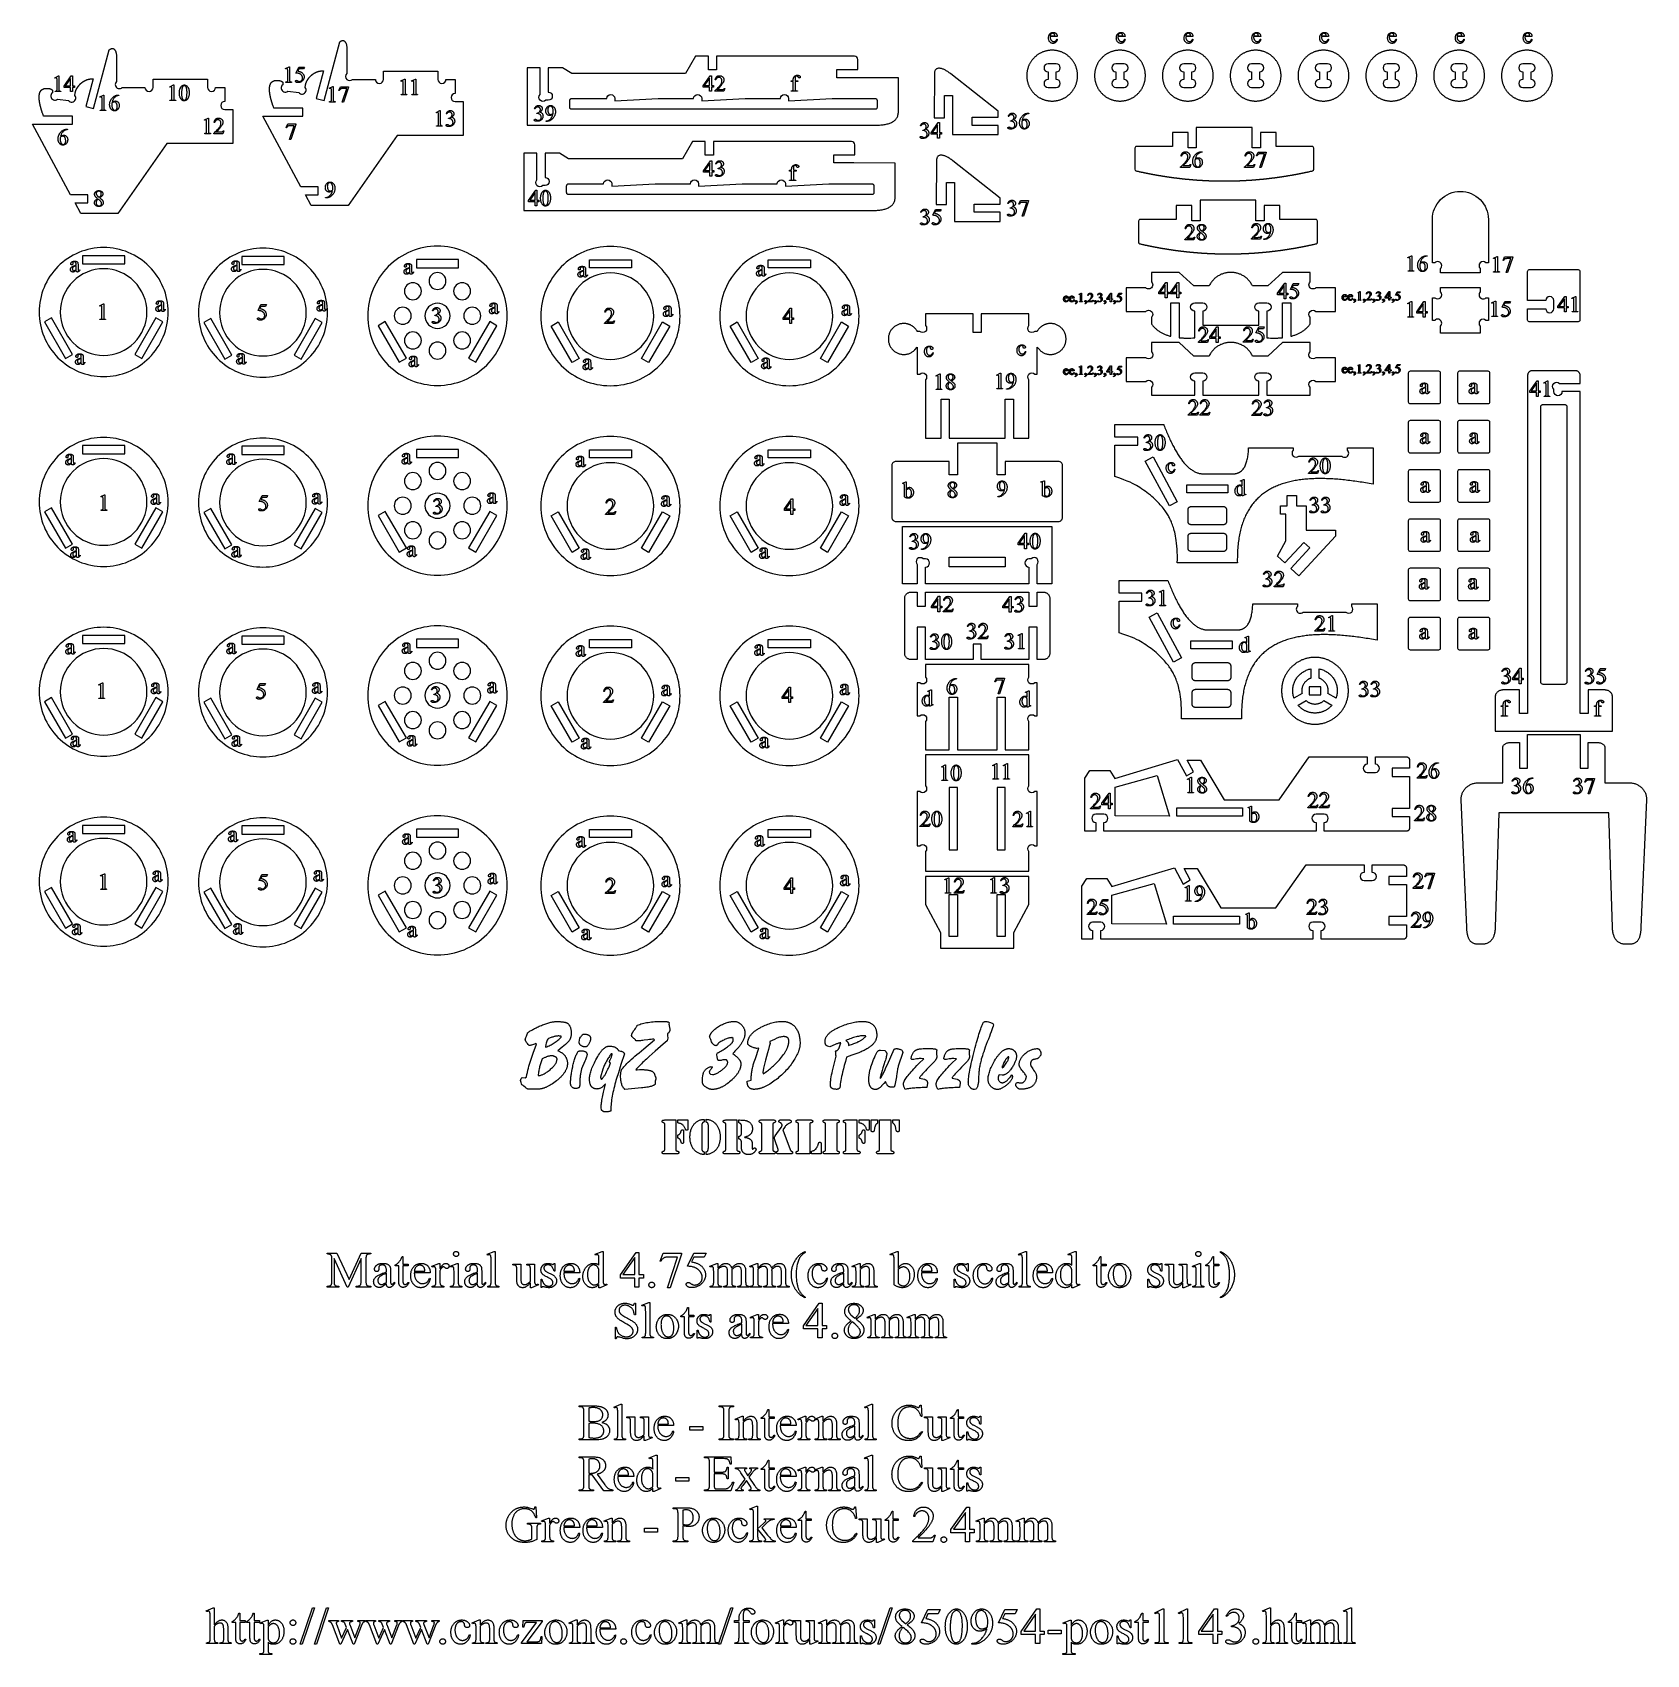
# Model space of a CAD drawing. Extents: x 9 to 960, y -397 to 558.
import ezdxf

# ---------------------------------------------------------------- set-up
doc = ezdxf.new("R2010")
doc.units = 0
doc.header["$MEASUREMENT"] = 0
for name, color, linetype in [('EXT', 1, 'CONTINUOUS'), ('INT', 5, 'CONTINUOUS'), ('POCKET_2_5MM', 3, 'CONTINUOUS'), ('TEXT', 18, 'CONTINUOUS')]:
    doc.layers.add(name, color=color, linetype=linetype)

msp = doc.modelspace()

# ---------------------------------------------------------------- linework, layer by layer
at = {"layer": 'EXT'}
for points in [[(9.4, 503.98), (33.01, 503.98), (33.01, 508.78), (15.87, 508.78), (15.64, 509.46), (15.46, 510.01), (15.31, 510.45), (15.2, 510.79), (15.11, 511.05), (15.05, 511.25), (15, 511.41), (14.96, 511.55), (14.92, 511.67), (14.88, 511.79), (14.85, 511.9), (14.81, 512.01), (14.78, 512.11), (14.75, 512.22), (14.72, 512.32), (14.69, 512.42), (14.66, 512.51), (14.63, 512.61), (14.6, 512.71), (14.58, 512.81), (14.55, 512.91), (14.52, 513), (14.49, 513.1), (14.47, 513.2), (14.44, 513.29), (14.41, 513.39), (14.39, 513.48), (14.36, 513.58), (14.33, 513.67), (14.31, 513.77), (14.28, 513.86), (14.26, 513.96), (14.24, 514.05), (14.21, 514.14), (14.19, 514.24), (14.16, 514.33), (14.14, 514.42), (14.12, 514.51), (14.1, 514.61), (14.07, 514.7), (14.05, 514.79), (14.03, 514.88), (14.01, 514.97), (13.99, 515.06), (13.97, 515.15), (13.95, 515.24), (13.93, 515.33), (13.91, 515.42), (13.89, 515.51), (13.87, 515.59), (13.85, 515.68), (13.83, 515.77), (13.81, 515.86), (13.8, 515.94), (13.78, 516.03), (13.76, 516.11), (13.74, 516.2), (13.73, 516.29), (13.71, 516.37), (13.7, 516.45), (13.68, 516.54), (13.67, 516.62), (13.65, 516.71), (13.64, 516.79), (13.62, 516.87), (13.61, 516.95), (13.6, 517.04), (13.58, 517.12), (13.57, 517.2), (13.56, 517.28), (13.54, 517.36), (13.53, 517.44), (13.52, 517.52), (13.51, 517.6), (13.5, 517.68), (13.49, 517.76), (13.48, 517.84), (13.47, 517.92), (13.46, 517.99), (13.45, 518.07), (13.44, 518.15), (13.43, 518.22), (13.43, 518.3), (13.42, 518.38), (13.41, 518.45), (13.4, 518.53), (13.4, 518.6), (13.39, 518.68), (13.39, 518.75), (13.38, 518.82), (13.37, 518.9), (13.37, 518.97), (13.37, 519.04), (13.36, 519.11), (13.36, 519.19), (13.35, 519.26), (13.35, 519.33), (13.35, 519.4), (13.35, 519.47), (13.34, 519.54), (13.34, 519.61), (13.34, 519.68), (13.34, 519.75), (13.34, 519.82), (13.34, 519.88), (13.34, 519.95), (13.34, 520.02), (13.34, 520.08), (13.34, 520.15), (13.35, 520.22), (13.35, 520.28), (13.35, 520.35), (13.35, 520.41), (13.36, 520.48), (13.36, 520.54), (13.36, 520.6), (13.37, 520.67), (13.37, 520.73), (13.38, 520.79), (13.38, 520.85), (13.39, 520.92), (13.4, 520.98), (13.4, 521.04), (13.41, 521.1), (13.42, 521.16), (13.42, 521.22), (13.43, 521.28), (13.44, 521.34), (13.45, 521.39), (13.46, 521.45), (13.47, 521.51), (13.48, 521.57), (13.49, 521.62), (13.5, 521.68), (13.51, 521.73), (13.52, 521.79), (13.53, 521.84), (13.55, 521.9), (13.56, 521.95), (13.57, 522.01), (13.59, 522.06), (13.6, 522.11), (13.62, 522.17), (13.63, 522.22), (13.65, 522.27), (13.66, 522.32), (13.68, 522.37), (13.69, 522.42), (13.71, 522.47), (13.73, 522.52), (13.75, 522.57), (13.76, 522.62), (13.78, 522.67), (13.8, 522.71), (13.82, 522.76), (13.84, 522.81), (13.86, 522.86), (13.88, 522.9), (13.9, 522.95), (13.92, 522.99), (13.94, 523.04), (13.97, 523.08), (13.99, 523.12), (14.01, 523.17), (14.04, 523.21), (14.06, 523.25), (14.08, 523.3), (14.11, 523.34), (14.13, 523.38), (14.16, 523.42), (14.18, 523.46), (14.21, 523.5), (14.24, 523.54), (14.26, 523.58), (14.29, 523.62), (14.32, 523.65), (14.35, 523.69), (14.38, 523.73), (14.41, 523.76), (14.44, 523.8), (14.47, 523.84), (14.5, 523.87), (14.53, 523.91), (14.56, 523.94), (14.59, 523.97), (14.62, 524.01), (14.66, 524.04), (14.69, 524.07), (14.72, 524.11), (14.76, 524.14), (14.79, 524.17), (14.83, 524.2), (14.86, 524.23), (14.9, 524.26), (14.93, 524.29), (14.97, 524.32), (15.01, 524.34), (15.05, 524.37), (15.08, 524.4), (15.12, 524.43), (15.16, 524.45), (15.2, 524.48), (15.24, 524.5), (15.28, 524.53), (15.32, 524.55), (15.36, 524.58), (15.4, 524.6), (15.45, 524.62), (15.49, 524.65), (15.53, 524.67), (15.58, 524.69), (15.62, 524.71), (15.66, 524.73), (15.71, 524.75), (15.75, 524.77), (15.8, 524.79), (15.85, 524.81), (15.89, 524.83), (15.94, 524.85), (15.99, 524.86), (16.03, 524.88), (16.08, 524.9), (16.13, 524.91), (16.18, 524.93), (16.23, 524.94), (16.28, 524.96), (16.33, 524.97), (16.38, 524.98), (16.44, 525), (16.49, 525.01), (16.54, 525.02), (16.59, 525.03), (16.65, 525.04), (16.7, 525.05), (16.76, 525.06), (16.83, 525.07), (16.9, 525.08), (16.98, 525.09), (17.07, 525.1), (17.17, 525.1), (17.28, 525.11), (17.4, 525.11), (17.54, 525.12), (17.68, 525.12), (17.84, 525.12), (18, 525.11), (18.16, 525.11), (18.33, 525.1), (18.51, 525.08), (18.69, 525.06), (18.86, 525.04), (19.04, 525.01), (19.2, 524.99), (19.36, 524.96), (19.51, 524.93), (19.64, 524.9), (19.76, 524.86), (19.86, 524.83), (19.95, 524.8), (20.03, 524.77), (20.1, 524.75), (20.16, 524.72), (20.21, 524.7), (20.25, 524.67), (20.29, 524.65), (20.33, 524.63), (20.36, 524.62), (20.39, 524.6), (20.42, 524.59), (20.44, 524.58), (20.47, 524.56), (20.49, 524.55), (20.51, 524.54), (20.53, 524.53), (20.56, 524.51), (20.58, 524.5), (20.6, 524.49), (20.62, 524.47), (20.65, 524.46), (20.67, 524.45), (20.69, 524.43), (20.71, 524.42), (20.73, 524.4), (20.75, 524.39), (20.77, 524.37), (20.79, 524.36), (20.81, 524.34), (20.83, 524.33), (20.85, 524.31), (20.87, 524.3), (20.89, 524.28), (20.91, 524.27), (20.93, 524.25), (20.95, 524.23), (20.97, 524.22), (20.99, 524.2), (21.01, 524.18), (21.03, 524.17), (21.05, 524.15), (21.07, 524.13), (21.09, 524.11), (21.11, 524.09), (21.13, 524.07), (21.15, 524.05), (21.17, 524.03), (21.19, 524), (21.21, 523.98), (21.24, 523.96), (21.25, 523.94), (21.27, 523.92), (21.28, 523.9), (21.29, 523.89), (21.12, 522.5, 1), (24.09, 518.72), (30.6, 517.93, 1), (34.37, 520.89), (34.54, 522.28), (34.57, 522.43), (34.6, 522.55), (34.63, 522.66), (34.65, 522.76), (34.68, 522.85), (34.7, 522.93), (34.72, 523), (34.73, 523.06), (34.75, 523.12), (34.77, 523.18), (34.79, 523.24), (34.81, 523.29), (34.82, 523.35), (34.84, 523.4), (34.86, 523.45), (34.87, 523.5), (34.89, 523.55), (34.91, 523.6), (34.93, 523.65), (34.95, 523.7), (34.96, 523.75), (34.98, 523.8), (35, 523.85), (35.02, 523.9), (35.04, 523.95), (35.06, 524), (35.08, 524.05), (35.1, 524.1), (35.13, 524.15), (35.15, 524.2), (35.17, 524.25), (35.19, 524.3), (35.21, 524.34), (35.24, 524.39), (35.26, 524.44), (35.28, 524.49), (35.31, 524.54), (35.33, 524.59), (35.35, 524.64), (35.38, 524.69), (35.4, 524.74), (35.43, 524.78), (35.45, 524.83), (35.48, 524.88), (35.5, 524.93), (35.53, 524.98), (35.55, 525.03), (35.58, 525.07), (35.61, 525.12), (35.63, 525.17), (35.66, 525.22), (35.69, 525.27), (35.72, 525.31), (35.75, 525.36), (35.77, 525.41), (35.8, 525.45), (35.83, 525.5), (35.86, 525.55), (35.89, 525.6), (35.92, 525.64), (35.95, 525.69), (35.98, 525.74), (36.01, 525.78), (36.04, 525.83), (36.07, 525.87), (36.1, 525.92), (36.13, 525.97), (36.16, 526.01), (36.2, 526.06), (36.23, 526.1), (36.26, 526.15), (36.29, 526.19), (36.32, 526.24), (36.36, 526.29), (36.39, 526.33), (36.42, 526.37), (36.46, 526.42), (36.49, 526.46), (36.53, 526.51), (36.56, 526.55), (36.59, 526.6), (36.63, 526.64), (36.66, 526.68), (36.7, 526.73), (36.73, 526.77), (36.77, 526.81), (36.81, 526.86), (36.84, 526.9), (36.88, 526.94), (36.91, 526.99), (36.95, 527.03), (36.99, 527.07), (37.03, 527.11), (37.06, 527.16), (37.1, 527.2), (37.14, 527.24), (37.18, 527.28), (37.21, 527.32), (37.25, 527.36), (37.29, 527.4), (37.33, 527.44), (37.37, 527.49), (37.41, 527.53), (37.45, 527.57), (37.49, 527.61), (37.52, 527.65), (37.56, 527.69), (37.6, 527.73), (37.64, 527.76), (37.69, 527.8), (37.73, 527.84), (37.77, 527.88), (37.81, 527.92), (37.85, 527.96), (37.89, 528), (37.93, 528.03), (37.97, 528.07), (38.01, 528.11), (38.06, 528.15), (38.1, 528.18), (38.14, 528.22), (38.18, 528.26), (38.23, 528.29), (38.27, 528.33), (38.31, 528.37), (38.36, 528.4), (38.4, 528.44), (38.44, 528.47), (38.49, 528.51), (38.53, 528.54), (38.57, 528.58), (38.62, 528.61), (38.66, 528.65), (38.71, 528.68), (38.75, 528.72), (38.8, 528.75), (38.84, 528.78), (38.89, 528.82), (38.93, 528.85), (38.98, 528.88), (39.02, 528.91), (39.07, 528.95), (39.11, 528.98), (39.16, 529.01), (39.2, 529.04), (39.25, 529.07), (39.3, 529.1), (39.34, 529.13), (39.39, 529.16), (39.44, 529.19), (39.48, 529.22), (39.53, 529.25), (39.58, 529.28), (39.62, 529.31), (39.67, 529.34), (39.72, 529.37), (39.77, 529.4), (39.81, 529.43), (39.86, 529.45), (39.91, 529.48), (39.96, 529.51), (40.01, 529.54), (40.06, 529.56), (40.1, 529.59), (40.15, 529.62), (40.2, 529.64), (40.25, 529.67), (40.3, 529.69), (40.35, 529.72), (40.4, 529.74), (40.45, 529.77), (40.49, 529.79), (40.54, 529.81), (40.59, 529.84), (40.64, 529.86), (40.69, 529.88), (40.74, 529.91), (40.79, 529.93), (40.84, 529.95), (40.89, 529.97), (40.94, 529.99), (40.99, 530.02), (41.04, 530.04), (41.09, 530.06), (41.14, 530.08), (41.19, 530.1), (41.25, 530.12), (41.3, 530.14), (41.35, 530.16), (41.4, 530.17), (41.45, 530.19), (41.5, 530.21), (41.55, 530.23), (41.6, 530.25), (41.65, 530.26), (41.71, 530.28), (41.76, 530.3), (41.81, 530.31), (41.86, 530.33), (41.91, 530.34), (41.96, 530.36), (42.01, 530.37), (42.07, 530.39), (42.12, 530.4), (42.17, 530.41), (42.22, 530.43), (42.27, 530.44), (42.33, 530.45), (42.38, 530.47), (42.43, 530.48), (42.48, 530.49), (42.54, 530.5), (42.59, 530.51), (42.64, 530.52), (42.69, 530.53), (42.75, 530.54), (42.8, 530.55), (42.85, 530.56), (42.9, 530.57), (42.96, 530.58), (43.01, 530.59), (43.06, 530.59), (43.11, 530.6), (43.17, 530.61), (43.22, 530.61), (43.27, 530.62), (43.33, 530.63), (43.38, 530.63), (43.44, 530.64), (43.5, 530.64), (43.56, 530.65), (43.63, 530.65), (43.7, 530.65), (43.78, 530.66), (43.89, 530.66), (44.03, 530.66), (44.21, 530.66), (44.45, 530.66), (44.76, 530.65), (45.14, 530.65), (40.8, 514.43), (45.44, 513.2), (54.67, 547.76), (54.88, 547.93), (55.08, 548.09), (55.28, 548.22), (55.48, 548.33), (55.68, 548.42), (55.87, 548.49), (56.06, 548.54), (56.25, 548.57), (56.43, 548.58), (56.61, 548.58), (56.79, 548.55), (56.96, 548.5), (57.12, 548.44), (57.28, 548.36), (57.44, 548.26), (57.58, 548.14), (57.73, 548), (57.86, 547.85), (57.99, 547.68), (58.11, 547.49), (58.22, 547.29), (58.33, 547.07), (58.42, 546.83), (58.51, 546.58), (58.59, 546.31), (58.66, 546.03), (58.72, 545.73), (58.77, 545.42), (58.81, 545.09), (58.83, 544.75), (58.85, 544.39), (58.86, 544.02), (58.86, 529.09, 1), (62.25, 525.69), (75.67, 525.69, 1), (80.47, 525.69), (80.47, 530.49), (112.47, 530.49), (112.47, 525.69, 1), (117.27, 525.69), (122.67, 525.69), (122.67, 517.39, 1), (122.67, 512.59), (127.47, 512.59), (127.47, 492.67), (88.46, 492.67), (59.61, 451.42), (37.84, 451.42), (34.46, 457.67), (41.99, 457.67), (41.99, 462.47), (31.86, 462.47)], [(145.03, 508.67), (168.64, 508.67), (168.64, 513.47), (151.5, 513.47), (151.27, 514.16), (151.08, 514.71), (150.94, 515.15), (150.83, 515.49), (150.74, 515.75), (150.68, 515.95), (150.63, 516.11), (150.58, 516.24), (150.54, 516.37), (150.51, 516.48), (150.47, 516.6), (150.44, 516.7), (150.41, 516.81), (150.38, 516.91), (150.35, 517.01), (150.32, 517.11), (150.29, 517.21), (150.26, 517.31), (150.23, 517.41), (150.2, 517.5), (150.17, 517.6), (150.15, 517.7), (150.12, 517.8), (150.09, 517.89), (150.07, 517.99), (150.04, 518.09), (150.01, 518.18), (149.99, 518.28), (149.96, 518.37), (149.94, 518.47), (149.91, 518.56), (149.89, 518.65), (149.86, 518.75), (149.84, 518.84), (149.81, 518.93), (149.79, 519.03), (149.77, 519.12), (149.74, 519.21), (149.72, 519.3), (149.7, 519.39), (149.68, 519.49), (149.66, 519.58), (149.64, 519.67), (149.61, 519.76), (149.59, 519.85), (149.57, 519.94), (149.55, 520.02), (149.53, 520.11), (149.51, 520.2), (149.5, 520.29), (149.48, 520.38), (149.46, 520.46), (149.44, 520.55), (149.42, 520.64), (149.41, 520.72), (149.39, 520.81), (149.37, 520.9), (149.35, 520.98), (149.34, 521.07), (149.32, 521.15), (149.31, 521.23), (149.29, 521.32), (149.28, 521.4), (149.26, 521.49), (149.25, 521.57), (149.24, 521.65), (149.22, 521.73), (149.21, 521.81), (149.2, 521.9), (149.18, 521.98), (149.17, 522.06), (149.16, 522.14), (149.15, 522.22), (149.14, 522.3), (149.13, 522.38), (149.12, 522.46), (149.11, 522.53), (149.1, 522.61), (149.09, 522.69), (149.08, 522.77), (149.07, 522.84), (149.06, 522.92), (149.05, 523), (149.05, 523.07), (149.04, 523.15), (149.03, 523.22), (149.02, 523.3), (149.02, 523.37), (149.01, 523.45), (149.01, 523.52), (149, 523.59), (149, 523.67), (148.99, 523.74), (148.99, 523.81), (148.98, 523.88), (148.98, 523.95), (148.98, 524.03), (148.98, 524.1), (148.97, 524.17), (148.97, 524.24), (148.97, 524.31), (148.97, 524.37), (148.97, 524.44), (148.97, 524.51), (148.97, 524.58), (148.97, 524.65), (148.97, 524.71), (148.97, 524.78), (148.97, 524.85), (148.97, 524.91), (148.97, 524.98), (148.98, 525.04), (148.98, 525.11), (148.98, 525.17), (148.99, 525.24), (148.99, 525.3), (148.99, 525.36), (149, 525.43), (149, 525.49), (149.01, 525.55), (149.02, 525.61), (149.02, 525.67), (149.03, 525.73), (149.04, 525.79), (149.04, 525.85), (149.05, 525.91), (149.06, 525.97), (149.07, 526.03), (149.08, 526.09), (149.09, 526.15), (149.1, 526.2), (149.11, 526.26), (149.12, 526.32), (149.13, 526.37), (149.14, 526.43), (149.15, 526.49), (149.16, 526.54), (149.17, 526.6), (149.19, 526.65), (149.2, 526.7), (149.21, 526.76), (149.23, 526.81), (149.24, 526.86), (149.26, 526.91), (149.27, 526.97), (149.29, 527.02), (149.3, 527.07), (149.32, 527.12), (149.34, 527.17), (149.35, 527.22), (149.37, 527.27), (149.39, 527.31), (149.41, 527.36), (149.43, 527.41), (149.45, 527.46), (149.47, 527.5), (149.49, 527.55), (149.51, 527.6), (149.53, 527.64), (149.55, 527.69), (149.57, 527.73), (149.59, 527.78), (149.62, 527.82), (149.64, 527.86), (149.66, 527.91), (149.69, 527.95), (149.71, 527.99), (149.73, 528.03), (149.76, 528.07), (149.78, 528.11), (149.81, 528.16), (149.84, 528.19), (149.86, 528.23), (149.89, 528.27), (149.92, 528.31), (149.95, 528.35), (149.98, 528.39), (150, 528.42), (150.03, 528.46), (150.06, 528.5), (150.09, 528.53), (150.12, 528.57), (150.15, 528.6), (150.19, 528.64), (150.22, 528.67), (150.25, 528.7), (150.28, 528.74), (150.32, 528.77), (150.35, 528.8), (150.38, 528.83), (150.42, 528.86), (150.45, 528.9), (150.49, 528.93), (150.52, 528.95), (150.56, 528.98), (150.6, 529.01), (150.63, 529.04), (150.67, 529.07), (150.71, 529.1), (150.75, 529.12), (150.79, 529.15), (150.83, 529.18), (150.87, 529.2), (150.91, 529.23), (150.95, 529.25), (150.99, 529.27), (151.03, 529.3), (151.07, 529.32), (151.12, 529.34), (151.16, 529.37), (151.2, 529.39), (151.25, 529.41), (151.29, 529.43), (151.33, 529.45), (151.38, 529.47), (151.43, 529.49), (151.47, 529.51), (151.52, 529.52), (151.57, 529.54), (151.61, 529.56), (151.66, 529.58), (151.71, 529.59), (151.76, 529.61), (151.81, 529.62), (151.86, 529.64), (151.91, 529.65), (151.96, 529.67), (152.01, 529.68), (152.06, 529.69), (152.11, 529.7), (152.17, 529.72), (152.22, 529.73), (152.27, 529.74), (152.33, 529.75), (152.39, 529.76), (152.45, 529.77), (152.53, 529.78), (152.6, 529.78), (152.69, 529.79), (152.79, 529.8), (152.91, 529.8), (153.03, 529.81), (153.17, 529.81), (153.31, 529.81), (153.46, 529.81), (153.62, 529.81), (153.79, 529.8), (153.96, 529.79), (154.14, 529.78), (154.31, 529.76), (154.49, 529.73), (154.66, 529.71), (154.83, 529.68), (154.99, 529.65), (155.13, 529.62), (155.27, 529.59), (155.39, 529.56), (155.49, 529.53), (155.58, 529.5), (155.66, 529.47), (155.72, 529.44), (155.78, 529.42), (155.83, 529.39), (155.88, 529.37), (155.92, 529.35), (155.96, 529.33), (155.99, 529.31), (156.02, 529.3), (156.04, 529.29), (156.07, 529.27), (156.09, 529.26), (156.12, 529.25), (156.14, 529.23), (156.16, 529.22), (156.18, 529.21), (156.21, 529.2), (156.23, 529.18), (156.25, 529.17), (156.27, 529.16), (156.29, 529.14), (156.31, 529.13), (156.34, 529.11), (156.36, 529.1), (156.38, 529.08), (156.4, 529.07), (156.42, 529.06), (156.44, 529.04), (156.46, 529.02), (156.48, 529.01), (156.5, 528.99), (156.52, 528.98), (156.54, 528.96), (156.56, 528.95), (156.58, 528.93), (156.6, 528.91), (156.62, 528.9), (156.64, 528.88), (156.65, 528.86), (156.67, 528.85), (156.69, 528.83), (156.71, 528.81), (156.73, 528.79), (156.75, 528.77), (156.77, 528.75), (156.8, 528.72), (156.82, 528.7), (156.84, 528.68), (156.86, 528.65), (156.88, 528.63), (156.9, 528.61), (156.91, 528.6), (156.92, 528.59), (156.75, 527.19, 1), (159.71, 523.41), (166.22, 522.62, 1), (170, 525.59), (170.17, 526.98), (170.2, 527.12), (170.23, 527.25), (170.26, 527.36), (170.28, 527.46), (170.3, 527.55), (170.32, 527.62), (170.34, 527.69), (170.36, 527.76), (170.38, 527.82), (170.4, 527.88), (170.41, 527.94), (170.43, 527.99), (170.45, 528.04), (170.47, 528.09), (170.48, 528.14), (170.5, 528.2), (170.52, 528.25), (170.54, 528.3), (170.55, 528.35), (170.57, 528.4), (170.59, 528.45), (170.61, 528.5), (170.63, 528.55), (170.65, 528.6), (170.67, 528.64), (170.69, 528.69), (170.71, 528.74), (170.73, 528.79), (170.75, 528.84), (170.77, 528.89), (170.8, 528.94), (170.82, 528.99), (170.84, 529.04), (170.86, 529.09), (170.89, 529.14), (170.91, 529.19), (170.93, 529.24), (170.96, 529.29), (170.98, 529.33), (171, 529.38), (171.03, 529.43), (171.05, 529.48), (171.08, 529.53), (171.1, 529.58), (171.13, 529.63), (171.16, 529.67), (171.18, 529.72), (171.21, 529.77), (171.23, 529.82), (171.26, 529.87), (171.29, 529.91), (171.32, 529.96), (171.34, 530.01), (171.37, 530.06), (171.4, 530.1), (171.43, 530.15), (171.46, 530.2), (171.49, 530.25), (171.52, 530.29), (171.55, 530.34), (171.58, 530.39), (171.61, 530.43), (171.64, 530.48), (171.67, 530.52), (171.7, 530.57), (171.73, 530.62), (171.76, 530.66), (171.79, 530.71), (171.82, 530.75), (171.85, 530.8), (171.89, 530.85), (171.92, 530.89), (171.95, 530.94), (171.98, 530.98), (172.02, 531.03), (172.05, 531.07), (172.08, 531.12), (172.12, 531.16), (172.15, 531.2), (172.19, 531.25), (172.22, 531.29), (172.26, 531.34), (172.29, 531.38), (172.33, 531.42), (172.36, 531.47), (172.4, 531.51), (172.43, 531.55), (172.47, 531.6), (172.5, 531.64), (172.54, 531.68), (172.58, 531.73), (172.61, 531.77), (172.65, 531.81), (172.69, 531.85), (172.73, 531.89), (172.76, 531.94), (172.8, 531.98), (172.84, 532.02), (172.88, 532.06), (172.92, 532.1), (172.96, 532.14), (172.99, 532.18), (173.03, 532.22), (173.07, 532.26), (173.11, 532.3), (173.15, 532.34), (173.19, 532.38), (173.23, 532.42), (173.27, 532.46), (173.31, 532.5), (173.35, 532.54), (173.39, 532.58), (173.43, 532.62), (173.48, 532.65), (173.52, 532.69), (173.56, 532.73), (173.6, 532.77), (173.64, 532.81), (173.68, 532.84), (173.73, 532.88), (173.77, 532.92), (173.81, 532.95), (173.85, 532.99), (173.9, 533.03), (173.94, 533.06), (173.98, 533.1), (174.03, 533.13), (174.07, 533.17), (174.11, 533.21), (174.16, 533.24), (174.2, 533.28), (174.24, 533.31), (174.29, 533.34), (174.33, 533.38), (174.38, 533.41), (174.42, 533.45), (174.47, 533.48), (174.51, 533.51), (174.56, 533.54), (174.6, 533.58), (174.65, 533.61), (174.69, 533.64), (174.74, 533.67), (174.79, 533.71), (174.83, 533.74), (174.88, 533.77), (174.92, 533.8), (174.97, 533.83), (175.02, 533.86), (175.06, 533.89), (175.11, 533.92), (175.16, 533.95), (175.2, 533.98), (175.25, 534.01), (175.3, 534.04), (175.35, 534.07), (175.39, 534.09), (175.44, 534.12), (175.49, 534.15), (175.54, 534.18), (175.59, 534.21), (175.63, 534.23), (175.68, 534.26), (175.73, 534.29), (175.78, 534.31), (175.83, 534.34), (175.88, 534.36), (175.92, 534.39), (175.97, 534.41), (176.02, 534.44), (176.07, 534.46), (176.12, 534.49), (176.17, 534.51), (176.22, 534.53), (176.27, 534.56), (176.32, 534.58), (176.37, 534.6), (176.42, 534.63), (176.47, 534.65), (176.52, 534.67), (176.57, 534.69), (176.62, 534.71), (176.67, 534.73), (176.72, 534.75), (176.77, 534.77), (176.82, 534.79), (176.87, 534.81), (176.92, 534.83), (176.97, 534.85), (177.02, 534.87), (177.08, 534.89), (177.13, 534.91), (177.18, 534.92), (177.23, 534.94), (177.28, 534.96), (177.33, 534.98), (177.38, 534.99), (177.43, 535.01), (177.49, 535.02), (177.54, 535.04), (177.59, 535.05), (177.64, 535.07), (177.69, 535.08), (177.75, 535.1), (177.8, 535.11), (177.85, 535.12), (177.9, 535.14), (177.95, 535.15), (178.01, 535.16), (178.06, 535.17), (178.11, 535.19), (178.16, 535.2), (178.21, 535.21), (178.27, 535.22), (178.32, 535.23), (178.37, 535.24), (178.42, 535.25), (178.48, 535.26), (178.53, 535.27), (178.58, 535.27), (178.64, 535.28), (178.69, 535.29), (178.74, 535.3), (178.79, 535.3), (178.85, 535.31), (178.9, 535.32), (178.95, 535.32), (179.01, 535.33), (179.07, 535.33), (179.13, 535.34), (179.19, 535.34), (179.25, 535.35), (179.32, 535.35), (179.41, 535.35), (179.51, 535.36), (179.65, 535.36), (179.84, 535.36), (180.08, 535.36), (180.38, 535.35), (180.76, 535.34), (176.43, 519.13), (181.07, 517.89), (190.3, 552.45), (190.5, 552.63), (190.71, 552.78), (190.91, 552.91), (191.11, 553.02), (191.3, 553.12), (191.5, 553.19), (191.69, 553.24), (191.87, 553.27), (192.06, 553.28), (192.24, 553.27), (192.41, 553.24), (192.58, 553.2), (192.75, 553.14), (192.91, 553.05), (193.06, 552.95), (193.21, 552.83), (193.35, 552.7), (193.49, 552.55), (193.62, 552.38), (193.74, 552.19), (193.85, 551.99), (193.95, 551.77), (194.05, 551.53), (194.14, 551.28), (194.22, 551.01), (194.29, 550.73), (194.34, 550.43), (194.39, 550.11), (194.43, 549.79), (194.46, 549.44), (194.48, 549.09), (194.48, 548.71), (194.48, 533.78, 1), (197.88, 530.39), (211.3, 530.39, 1), (216.1, 530.39), (216.1, 535.19), (248.1, 535.19), (248.1, 530.39, 1), (252.9, 530.39), (258.3, 530.39), (258.3, 522.08, 1), (258.3, 517.28), (263.1, 517.28), (263.1, 497.36), (224.08, 497.36), (195.23, 456.11), (173.47, 456.11), (170.09, 462.36), (177.61, 462.36), (177.61, 467.16), (167.49, 467.16)], [(321.5, 537.12), (313.11, 537.12), (313.11, 522.92, -1), (313.11, 518.12), (311.7, 518.12, -1), (308.3, 521.52), (308.31, 537.12), (300.64, 537.12), (300.64, 503.42), (505.33, 503.42), (506.07, 503.42), (506.79, 503.44), (507.51, 503.47), (508.21, 503.5), (508.9, 503.55), (509.57, 503.62), (510.23, 503.69), (510.86, 503.78), (511.49, 503.89), (512.09, 504), (512.67, 504.14), (513.24, 504.29), (513.78, 504.45), (514.31, 504.64), (514.81, 504.84), (515.29, 505.06), (515.75, 505.3), (516.18, 505.55), (516.58, 505.83), (516.97, 506.13), (517.32, 506.45), (517.65, 506.78), (517.95, 507.15), (518.22, 507.53), (518.46, 507.94), (518.68, 508.37), (518.86, 508.82), (519.01, 509.3), (519.13, 509.81), (519.21, 510.34), (519.27, 510.89), (519.28, 511.18), (519.28, 511.48), (519.28, 531.39), (494.85, 531.39), (483.04, 531.4), (483.04, 536.2), (495.44, 536.2), (495.44, 542.05, 0.414214), (493.44, 544.05), (412.22, 544.05), (412.22, 536.05), (407.42, 536.05), (407.42, 544.05), (399.91, 544.05), (394.02, 533.86), (326.94, 533.86)], [(658.55, 477.46, 0.39315), (659.33, 476.49), (659.6, 476.43), (660.04, 476.33), (660.42, 476.25), (660.76, 476.17), (661.07, 476.1), (661.34, 476.04), (661.6, 475.98), (661.84, 475.93), (662.08, 475.88), (662.3, 475.83), (662.51, 475.79), (662.72, 475.74), (662.93, 475.7), (663.13, 475.66), (663.33, 475.61), (663.53, 475.57), (663.73, 475.53), (663.93, 475.49), (664.12, 475.45), (664.32, 475.4), (664.52, 475.36), (664.72, 475.32), (664.92, 475.28), (665.12, 475.24), (665.32, 475.2), (665.52, 475.16), (665.72, 475.12), (665.92, 475.08), (666.12, 475.04), (666.32, 475), (666.52, 474.96), (666.72, 474.92), (666.92, 474.88), (667.12, 474.84), (667.32, 474.81), (667.52, 474.77), (667.72, 474.73), (667.92, 474.69), (668.12, 474.65), (668.32, 474.61), (668.52, 474.58), (668.72, 474.54), (668.92, 474.5), (669.11, 474.46), (669.31, 474.43), (669.51, 474.39), (669.71, 474.35), (669.91, 474.32), (670.11, 474.28), (670.31, 474.24), (670.51, 474.21), (670.71, 474.17), (670.91, 474.14), (671.11, 474.1), (671.31, 474.07), (671.51, 474.03), (671.71, 474), (671.91, 473.96), (672.11, 473.93), (672.31, 473.89), (672.51, 473.86), (672.72, 473.82), (672.92, 473.79), (673.12, 473.76), (673.32, 473.72), (673.52, 473.69), (673.72, 473.66), (673.92, 473.62), (674.12, 473.59), (674.32, 473.56), (674.52, 473.52), (674.72, 473.49), (674.92, 473.46), (675.12, 473.43), (675.32, 473.4), (675.52, 473.36), (675.72, 473.33), (675.92, 473.3), (676.12, 473.27), (676.32, 473.24), (676.52, 473.21), (676.72, 473.18), (676.92, 473.15), (677.12, 473.12), (677.32, 473.09), (677.52, 473.06), (677.73, 473.03), (677.93, 473), (678.13, 472.97), (678.33, 472.94), (678.53, 472.91), (678.73, 472.88), (678.93, 472.85), (679.13, 472.82), (679.33, 472.8), (679.53, 472.77), (679.73, 472.74), (679.93, 472.71), (680.13, 472.69), (680.33, 472.66), (680.54, 472.63), (680.74, 472.6), (680.94, 472.58), (681.14, 472.55), (681.34, 472.52), (681.54, 472.5), (681.74, 472.47), (681.94, 472.44), (682.14, 472.42), (682.34, 472.39), (682.55, 472.37), (682.75, 472.34), (682.95, 472.32), (683.15, 472.29), (683.35, 472.27), (683.55, 472.24), (683.75, 472.22), (683.95, 472.19), (684.15, 472.17), (684.36, 472.15), (684.56, 472.12), (684.76, 472.1), (684.96, 472.07), (685.16, 472.05), (685.36, 472.03), (685.56, 472.01), (685.77, 471.98), (685.97, 471.96), (686.17, 471.94), (686.37, 471.92), (686.57, 471.89), (686.77, 471.87), (686.97, 471.85), (687.18, 471.83), (687.38, 471.81), (687.58, 471.79), (687.78, 471.77), (687.98, 471.75), (688.18, 471.72), (688.38, 471.7), (688.59, 471.68), (688.79, 471.66), (688.99, 471.64), (689.19, 471.62), (689.39, 471.61), (689.59, 471.59), (689.8, 471.57), (690, 471.55), (690.2, 471.53), (690.4, 471.51), (690.6, 471.49), (690.81, 471.47), (691.01, 471.46), (691.21, 471.44), (691.41, 471.42), (691.61, 471.4), (691.81, 471.39), (692.02, 471.37), (692.22, 471.35), (692.42, 471.34), (692.62, 471.32), (692.82, 471.3), (693.03, 471.29), (693.23, 471.27), (693.43, 471.25), (693.63, 471.24), (693.84, 471.22), (694.04, 471.21), (694.24, 471.19), (694.44, 471.18), (694.64, 471.16), (694.85, 471.15), (695.05, 471.13), (695.25, 471.12), (695.45, 471.11), (695.66, 471.09), (695.86, 471.08), (696.06, 471.06), (696.26, 471.05), (696.46, 471.04), (696.67, 471.02), (696.87, 471.01), (697.07, 471), (697.27, 470.99), (697.48, 470.97), (697.68, 470.96), (697.88, 470.95), (698.08, 470.94), (698.29, 470.93), (698.49, 470.92), (698.69, 470.9), (698.89, 470.89), (699.1, 470.88), (699.3, 470.87), (699.5, 470.86), (699.71, 470.85), (699.91, 470.84), (700.11, 470.83), (700.31, 470.82), (700.52, 470.81), (700.72, 470.8), (700.92, 470.79), (701.12, 470.79), (701.33, 470.78), (701.53, 470.77), (701.73, 470.76), (701.94, 470.75), (702.14, 470.74), (702.34, 470.74), (702.54, 470.73), (702.75, 470.72), (702.95, 470.71), (703.15, 470.71), (703.36, 470.7), (703.56, 470.69), (703.76, 470.69), (703.97, 470.68), (704.17, 470.67), (704.37, 470.67), (704.58, 470.66), (704.78, 470.66), (704.98, 470.65), (705.18, 470.64), (705.39, 470.64), (705.59, 470.63), (705.79, 470.63), (706, 470.63), (706.2, 470.62), (706.4, 470.62), (706.61, 470.61), (706.81, 470.61), (707.01, 470.61), (707.22, 470.6), (707.42, 470.6), (707.62, 470.6), (707.83, 470.59), (708.03, 470.59), (708.23, 470.59), (708.44, 470.59), (708.64, 470.58), (708.84, 470.58), (709.04, 470.58), (709.24, 470.58), (709.44, 470.58), (709.62, 470.58), (709.81, 470.57), (709.98, 470.57), (710.15, 470.57), (710.31, 470.57), (710.47, 470.57), (710.62, 470.57), (710.76, 470.57), (710.91, 470.57), (711.05, 470.57), (711.19, 470.57), (711.33, 470.57), (711.47, 470.57), (711.61, 470.57), (711.76, 470.57), (711.91, 470.57), (712.07, 470.57), (712.23, 470.57), (712.4, 470.57), (712.57, 470.57), (712.75, 470.58), (712.94, 470.58), (713.14, 470.58), (713.33, 470.58), (713.53, 470.58), (713.74, 470.58), (713.94, 470.59), (714.14, 470.59), (714.35, 470.59), (714.55, 470.59), (714.75, 470.6), (714.96, 470.6), (715.16, 470.6), (715.36, 470.61), (715.57, 470.61), (715.77, 470.61), (715.97, 470.62), (716.18, 470.62), (716.38, 470.63), (716.58, 470.63), (716.79, 470.63), (716.99, 470.64), (717.19, 470.64), (717.4, 470.65), (717.6, 470.66), (717.8, 470.66), (718.01, 470.67), (718.21, 470.67), (718.41, 470.68), (718.62, 470.69), (718.82, 470.69), (719.02, 470.7), (719.23, 470.71), (719.43, 470.71), (719.63, 470.72), (719.83, 470.73), (720.04, 470.74), (720.24, 470.74), (720.44, 470.75), (720.65, 470.76), (720.85, 470.77), (721.05, 470.78), (721.25, 470.79), (721.46, 470.79), (721.66, 470.8), (721.86, 470.81), (722.07, 470.82), (722.27, 470.83), (722.47, 470.84), (722.67, 470.85), (722.88, 470.86), (723.08, 470.87), (723.28, 470.88), (723.48, 470.89), (723.69, 470.9), (723.89, 470.92), (724.09, 470.93), (724.29, 470.94), (724.5, 470.95), (724.7, 470.96), (724.9, 470.97), (725.1, 470.99), (725.31, 471), (725.51, 471.01), (725.71, 471.02), (725.91, 471.04), (726.12, 471.05), (726.32, 471.06), (726.52, 471.08), (726.72, 471.09), (726.93, 471.11), (727.13, 471.12), (727.33, 471.13), (727.53, 471.15), (727.73, 471.16), (727.94, 471.18), (728.14, 471.19), (728.34, 471.21), (728.54, 471.22), (728.75, 471.24), (728.95, 471.25), (729.15, 471.27), (729.35, 471.29), (729.55, 471.3), (729.76, 471.32), (729.96, 471.34), (730.16, 471.35), (730.36, 471.37), (730.56, 471.39), (730.77, 471.4), (730.97, 471.42), (731.17, 471.44), (731.37, 471.46), (731.57, 471.47), (731.78, 471.49), (731.98, 471.51), (732.18, 471.53), (732.38, 471.55), (732.58, 471.57), (732.78, 471.59), (732.99, 471.61), (733.19, 471.62), (733.39, 471.64), (733.59, 471.66), (733.79, 471.68), (733.99, 471.7), (734.2, 471.72), (734.4, 471.75), (734.6, 471.77), (734.8, 471.79), (735, 471.81), (735.2, 471.83), (735.41, 471.85), (735.61, 471.87), (735.81, 471.89), (736.01, 471.92), (736.21, 471.94), (736.41, 471.96), (736.61, 471.98), (736.82, 472.01), (737.02, 472.03), (737.22, 472.05), (737.42, 472.07), (737.62, 472.1), (737.82, 472.12), (738.02, 472.15), (738.22, 472.17), (738.43, 472.19), (738.63, 472.22), (738.83, 472.24), (739.03, 472.27), (739.23, 472.29), (739.43, 472.32), (739.63, 472.34), (739.83, 472.37), (740.03, 472.39), (740.24, 472.42), (740.44, 472.44), (740.64, 472.47), (740.84, 472.5), (741.04, 472.52), (741.24, 472.55), (741.44, 472.58), (741.64, 472.6), (741.84, 472.63), (742.04, 472.66), (742.24, 472.69), (742.45, 472.71), (742.65, 472.74), (742.85, 472.77), (743.05, 472.8), (743.25, 472.82), (743.45, 472.85), (743.65, 472.88), (743.85, 472.91), (744.05, 472.94), (744.25, 472.97), (744.45, 473), (744.65, 473.03), (744.85, 473.06), (745.05, 473.09), (745.26, 473.12), (745.46, 473.15), (745.66, 473.18), (745.86, 473.21), (746.06, 473.24), (746.26, 473.27), (746.46, 473.3), (746.66, 473.33), (746.86, 473.36), (747.06, 473.4), (747.26, 473.43), (747.46, 473.46), (747.66, 473.49), (747.86, 473.52), (748.06, 473.56), (748.26, 473.59), (748.46, 473.62), (748.66, 473.66), (748.86, 473.69), (749.06, 473.72), (749.26, 473.76), (749.46, 473.79), (749.66, 473.82), (749.86, 473.86), (750.06, 473.89), (750.26, 473.93), (750.46, 473.96), (750.66, 474), (750.86, 474.03), (751.06, 474.07), (751.26, 474.1), (751.46, 474.14), (751.66, 474.17), (751.86, 474.21), (752.06, 474.24), (752.26, 474.28), (752.46, 474.32), (752.66, 474.35), (752.86, 474.39), (753.06, 474.43), (753.26, 474.46), (753.46, 474.5), (753.66, 474.54), (753.86, 474.58), (754.06, 474.61), (754.26, 474.65), (754.46, 474.69), (754.66, 474.73), (754.86, 474.77), (755.06, 474.81), (755.26, 474.84), (755.46, 474.88), (755.66, 474.92), (755.86, 474.96), (756.06, 475), (756.26, 475.04), (756.46, 475.08), (756.66, 475.12), (756.86, 475.16), (757.06, 475.2), (757.26, 475.24), (757.46, 475.28), (757.66, 475.32), (757.86, 475.36), (758.05, 475.4), (758.25, 475.45), (758.45, 475.49), (758.65, 475.53), (758.85, 475.57), (759.05, 475.61), (759.25, 475.66), (759.45, 475.7), (759.66, 475.74), (759.87, 475.79), (760.08, 475.83), (760.3, 475.88), (760.54, 475.93), (760.78, 475.98), (761.03, 476.04), (761.31, 476.1), (761.62, 476.17), (761.96, 476.25), (762.34, 476.33), (762.78, 476.43), (763.05, 476.49, 0.370855), (763.83, 477.47), (763.83, 489.88, 0.414214), (762.83, 490.88), (741.65, 490.88), (741.65, 499.14), (732.46, 499.14), (732.46, 489.99), (727.66, 489.99), (727.66, 502.14), (694.71, 502.14), (694.71, 489.99), (689.91, 489.99), (689.91, 499.14), (680.72, 499.14), (680.72, 490.88), (659.55, 490.88, 0.414214), (658.55, 489.88)], [(319.65, 486.87), (311.26, 486.87), (311.26, 472.67, -1), (311.26, 467.87), (309.85, 467.87, -1), (306.45, 471.27), (306.45, 486.87), (298.79, 486.87), (298.79, 453.17), (503.48, 453.17), (504.22, 453.17), (504.94, 453.19), (505.66, 453.22), (506.36, 453.25), (507.05, 453.3), (507.72, 453.37), (508.38, 453.44), (509.01, 453.53), (509.64, 453.64), (510.24, 453.76), (510.82, 453.89), (511.39, 454.04), (511.93, 454.21), (512.46, 454.39), (512.96, 454.59), (513.44, 454.81), (513.89, 455.05), (514.33, 455.3), (514.73, 455.58), (515.12, 455.88), (515.47, 456.2), (515.8, 456.54), (516.1, 456.9), (516.37, 457.28), (516.61, 457.69), (516.83, 458.12), (517.01, 458.57), (517.16, 459.05), (517.28, 459.56), (517.36, 460.09), (517.41, 460.64), (517.43, 460.93), (517.43, 461.23), (517.43, 481.14), (493, 481.15), (481.19, 481.15), (481.19, 485.95), (493.59, 485.95), (493.59, 491.81, 0.414214), (491.59, 493.81), (410.37, 493.81), (410.37, 485.81), (405.57, 485.81), (405.57, 493.81), (398.06, 493.81), (392.17, 483.61), (325.09, 483.61)], [(660.71, 434.51, 0.39315), (661.49, 433.54), (661.77, 433.48), (662.2, 433.38), (662.59, 433.3), (662.93, 433.22), (663.23, 433.15), (663.51, 433.09), (663.76, 433.04), (664.01, 432.98), (664.24, 432.93), (664.46, 432.88), (664.68, 432.84), (664.89, 432.79), (665.09, 432.75), (665.29, 432.71), (665.49, 432.66), (665.69, 432.62), (665.89, 432.58), (666.09, 432.54), (666.29, 432.5), (666.49, 432.46), (666.69, 432.41), (666.89, 432.37), (667.09, 432.33), (667.28, 432.29), (667.48, 432.25), (667.68, 432.21), (667.88, 432.17), (668.08, 432.13), (668.28, 432.09), (668.48, 432.05), (668.68, 432.01), (668.88, 431.97), (669.08, 431.93), (669.28, 431.89), (669.48, 431.86), (669.68, 431.82), (669.88, 431.78), (670.08, 431.74), (670.28, 431.7), (670.48, 431.66), (670.68, 431.63), (670.88, 431.59), (671.08, 431.55), (671.28, 431.51), (671.48, 431.48), (671.68, 431.44), (671.88, 431.4), (672.08, 431.37), (672.28, 431.33), (672.48, 431.3), (672.68, 431.26), (672.88, 431.22), (673.08, 431.19), (673.28, 431.15), (673.48, 431.12), (673.68, 431.08), (673.88, 431.05), (674.08, 431.01), (674.28, 430.98), (674.48, 430.94), (674.68, 430.91), (674.88, 430.87), (675.08, 430.84), (675.28, 430.81), (675.48, 430.77), (675.68, 430.74), (675.88, 430.71), (676.08, 430.67), (676.28, 430.64), (676.48, 430.61), (676.68, 430.58), (676.88, 430.54), (677.08, 430.51), (677.28, 430.48), (677.48, 430.45), (677.68, 430.42), (677.88, 430.38), (678.08, 430.35), (678.28, 430.32), (678.48, 430.29), (678.68, 430.26), (678.89, 430.23), (679.09, 430.2), (679.29, 430.17), (679.49, 430.14), (679.69, 430.11), (679.89, 430.08), (680.09, 430.05), (680.29, 430.02), (680.49, 429.99), (680.69, 429.96), (680.89, 429.93), (681.09, 429.9), (681.29, 429.88), (681.49, 429.85), (681.69, 429.82), (681.9, 429.79), (682.1, 429.76), (682.3, 429.74), (682.5, 429.71), (682.7, 429.68), (682.9, 429.65), (683.1, 429.63), (683.3, 429.6), (683.5, 429.57), (683.7, 429.55), (683.9, 429.52), (684.11, 429.49), (684.31, 429.47), (684.51, 429.44), (684.71, 429.42), (684.91, 429.39), (685.11, 429.37), (685.31, 429.34), (685.51, 429.32), (685.71, 429.29), (685.92, 429.27), (686.12, 429.24), (686.32, 429.22), (686.52, 429.2), (686.72, 429.17), (686.92, 429.15), (687.12, 429.13), (687.32, 429.1), (687.53, 429.08), (687.73, 429.06), (687.93, 429.03), (688.13, 429.01), (688.33, 428.99), (688.53, 428.97), (688.73, 428.94), (688.94, 428.92), (689.14, 428.9), (689.34, 428.88), (689.54, 428.86), (689.74, 428.84), (689.94, 428.82), (690.14, 428.8), (690.35, 428.78), (690.55, 428.76), (690.75, 428.74), (690.95, 428.72), (691.15, 428.7), (691.35, 428.68), (691.56, 428.66), (691.76, 428.64), (691.96, 428.62), (692.16, 428.6), (692.36, 428.58), (692.57, 428.56), (692.77, 428.54), (692.97, 428.52), (693.17, 428.51), (693.37, 428.49), (693.57, 428.47), (693.78, 428.45), (693.98, 428.44), (694.18, 428.42), (694.38, 428.4), (694.58, 428.39), (694.79, 428.37), (694.99, 428.35), (695.19, 428.34), (695.39, 428.32), (695.59, 428.3), (695.8, 428.29), (696, 428.27), (696.2, 428.26), (696.4, 428.24), (696.6, 428.23), (696.81, 428.21), (697.01, 428.2), (697.21, 428.18), (697.41, 428.17), (697.62, 428.16), (697.82, 428.14), (698.02, 428.13), (698.22, 428.11), (698.43, 428.1), (698.63, 428.09), (698.83, 428.08), (699.03, 428.06), (699.24, 428.05), (699.44, 428.04), (699.64, 428.03), (699.84, 428.01), (700.04, 428), (700.25, 427.99), (700.45, 427.98), (700.65, 427.97), (700.86, 427.96), (701.06, 427.94), (701.26, 427.93), (701.46, 427.92), (701.67, 427.91), (701.87, 427.9), (702.07, 427.89), (702.27, 427.88), (702.48, 427.87), (702.68, 427.86), (702.88, 427.85), (703.08, 427.85), (703.29, 427.84), (703.49, 427.83), (703.69, 427.82), (703.9, 427.81), (704.1, 427.8), (704.3, 427.79), (704.5, 427.79), (704.71, 427.78), (704.91, 427.77), (705.11, 427.76), (705.32, 427.76), (705.52, 427.75), (705.72, 427.74), (705.93, 427.74), (706.13, 427.73), (706.33, 427.72), (706.54, 427.72), (706.74, 427.71), (706.94, 427.71), (707.14, 427.7), (707.35, 427.7), (707.55, 427.69), (707.75, 427.69), (707.96, 427.68), (708.16, 427.68), (708.36, 427.67), (708.57, 427.67), (708.77, 427.66), (708.97, 427.66), (709.18, 427.66), (709.38, 427.65), (709.58, 427.65), (709.79, 427.65), (709.99, 427.64), (710.19, 427.64), (710.4, 427.64), (710.6, 427.64), (710.81, 427.63), (711.01, 427.63), (711.21, 427.63), (711.41, 427.63), (711.6, 427.63), (711.79, 427.63), (711.97, 427.62), (712.15, 427.62), (712.31, 427.62), (712.48, 427.62), (712.63, 427.62), (712.78, 427.62), (712.93, 427.62), (713.07, 427.62), (713.21, 427.62), (713.35, 427.62), (713.49, 427.62), (713.63, 427.62), (713.78, 427.62), (713.92, 427.62), (714.07, 427.62), (714.23, 427.62), (714.39, 427.62), (714.56, 427.62), (714.74, 427.62), (714.92, 427.63), (715.11, 427.63), (715.3, 427.63), (715.5, 427.63), (715.7, 427.63), (715.9, 427.63), (716.1, 427.64), (716.31, 427.64), (716.51, 427.64), (716.71, 427.64), (716.92, 427.65), (717.12, 427.65), (717.32, 427.65), (717.53, 427.66), (717.73, 427.66), (717.93, 427.66), (718.14, 427.67), (718.34, 427.67), (718.54, 427.68), (718.75, 427.68), (718.95, 427.69), (719.15, 427.69), (719.36, 427.7), (719.56, 427.7), (719.76, 427.71), (719.97, 427.71), (720.17, 427.72), (720.37, 427.72), (720.58, 427.73), (720.78, 427.74), (720.98, 427.74), (721.19, 427.75), (721.39, 427.76), (721.59, 427.76), (721.79, 427.77), (722, 427.78), (722.2, 427.79), (722.4, 427.79), (722.61, 427.8), (722.81, 427.81), (723.01, 427.82), (723.21, 427.83), (723.42, 427.84), (723.62, 427.85), (723.82, 427.85), (724.03, 427.86), (724.23, 427.87), (724.43, 427.88), (724.63, 427.89), (724.84, 427.9), (725.04, 427.91), (725.24, 427.92), (725.45, 427.93), (725.65, 427.94), (725.85, 427.96), (726.05, 427.97), (726.26, 427.98), (726.46, 427.99), (726.66, 428), (726.86, 428.01), (727.07, 428.03), (727.27, 428.04), (727.47, 428.05), (727.67, 428.06), (727.88, 428.08), (728.08, 428.09), (728.28, 428.1), (728.48, 428.11), (728.68, 428.13), (728.89, 428.14), (729.09, 428.16), (729.29, 428.17), (729.49, 428.18), (729.7, 428.2), (729.9, 428.21), (730.1, 428.23), (730.3, 428.24), (730.5, 428.26), (730.71, 428.27), (730.91, 428.29), (731.11, 428.3), (731.31, 428.32), (731.52, 428.34), (731.72, 428.35), (731.92, 428.37), (732.12, 428.39), (732.32, 428.4), (732.53, 428.42), (732.73, 428.44), (732.93, 428.45), (733.13, 428.47), (733.33, 428.49), (733.53, 428.51), (733.74, 428.52), (733.94, 428.54), (734.14, 428.56), (734.34, 428.58), (734.54, 428.6), (734.75, 428.62), (734.95, 428.64), (735.15, 428.66), (735.35, 428.68), (735.55, 428.7), (735.75, 428.72), (735.96, 428.74), (736.16, 428.76), (736.36, 428.78), (736.56, 428.8), (736.76, 428.82), (736.96, 428.84), (737.17, 428.86), (737.37, 428.88), (737.57, 428.9), (737.77, 428.92), (737.97, 428.94), (738.17, 428.97), (738.37, 428.99), (738.58, 429.01), (738.78, 429.03), (738.98, 429.06), (739.18, 429.08), (739.38, 429.1), (739.58, 429.13), (739.78, 429.15), (739.98, 429.17), (740.19, 429.2), (740.39, 429.22), (740.59, 429.24), (740.79, 429.27), (740.99, 429.29), (741.19, 429.32), (741.39, 429.34), (741.59, 429.37), (741.8, 429.39), (742, 429.42), (742.2, 429.44), (742.4, 429.47), (742.6, 429.49), (742.8, 429.52), (743, 429.55), (743.2, 429.57), (743.4, 429.6), (743.6, 429.63), (743.81, 429.65), (744.01, 429.68), (744.21, 429.71), (744.41, 429.74), (744.61, 429.76), (744.81, 429.79), (745.01, 429.82), (745.21, 429.85), (745.41, 429.88), (745.61, 429.9), (745.81, 429.93), (746.01, 429.96), (746.22, 429.99), (746.42, 430.02), (746.62, 430.05), (746.82, 430.08), (747.02, 430.11), (747.22, 430.14), (747.42, 430.17), (747.62, 430.2), (747.82, 430.23), (748.02, 430.26), (748.22, 430.29), (748.42, 430.32), (748.62, 430.35), (748.82, 430.38), (749.02, 430.42), (749.22, 430.45), (749.42, 430.48), (749.62, 430.51), (749.82, 430.54), (750.02, 430.58), (750.23, 430.61), (750.43, 430.64), (750.63, 430.67), (750.83, 430.71), (751.03, 430.74), (751.23, 430.77), (751.43, 430.81), (751.63, 430.84), (751.83, 430.87), (752.03, 430.91), (752.23, 430.94), (752.43, 430.98), (752.63, 431.01), (752.83, 431.05), (753.03, 431.08), (753.23, 431.12), (753.43, 431.15), (753.63, 431.19), (753.83, 431.22), (754.03, 431.26), (754.23, 431.3), (754.43, 431.33), (754.63, 431.37), (754.83, 431.4), (755.03, 431.44), (755.23, 431.48), (755.43, 431.51), (755.63, 431.55), (755.83, 431.59), (756.03, 431.63), (756.23, 431.66), (756.43, 431.7), (756.63, 431.74), (756.83, 431.78), (757.03, 431.82), (757.23, 431.86), (757.42, 431.89), (757.62, 431.93), (757.82, 431.97), (758.02, 432.01), (758.22, 432.05), (758.42, 432.09), (758.62, 432.13), (758.82, 432.17), (759.02, 432.21), (759.22, 432.25), (759.42, 432.29), (759.62, 432.33), (759.82, 432.37), (760.02, 432.41), (760.22, 432.46), (760.42, 432.5), (760.62, 432.54), (760.82, 432.58), (761.02, 432.62), (761.21, 432.66), (761.41, 432.71), (761.62, 432.75), (761.82, 432.79), (762.03, 432.84), (762.24, 432.88), (762.47, 432.93), (762.7, 432.98), (762.94, 433.04), (763.2, 433.09), (763.47, 433.15), (763.78, 433.22), (764.12, 433.3), (764.5, 433.38), (764.94, 433.48), (765.21, 433.54, 0.370855), (765.99, 434.52), (765.99, 446.93, 0.414214), (764.99, 447.93), (743.82, 447.93), (743.82, 456.19), (734.63, 456.19), (734.63, 447.04), (729.83, 447.04), (729.83, 459.19), (696.88, 459.19), (696.88, 447.04), (692.08, 447.04), (692.08, 456.19), (682.89, 456.19), (682.89, 447.93), (661.71, 447.93, 0.414214), (660.71, 446.93)], [(838.51, 416.39), (838.51, 419, 1), (835.11, 422.39), (833.71, 422.39), (833.71, 447.92, -0.414214), (850.18, 464.39, -0.414214), (866.66, 447.92), (866.66, 422.39), (865.25, 422.39, 1), (861.86, 419), (861.86, 416.39)], [(51.31, 431.35, 0.414214), (13.31, 393.35, 0.414214), (51.31, 355.35, 0.414214), (89.31, 393.35, 0.414214)], [(145.13, 430.99, 0.414214), (107.13, 392.99, 0.414214), (145.13, 354.99, 0.414214), (183.13, 392.99, 0.414214)], [(247.9, 432.15, 0.414214), (206.9, 391.15, 0.414214), (247.9, 350.15, 0.414214), (288.9, 391.15, 0.414214)], [(349.72, 431.96, 0.414214), (308.72, 390.96, 0.414214), (349.72, 349.96, 0.414214), (390.72, 390.96, 0.414214)], [(455.09, 431.96, 0.414214), (414.09, 390.96, 0.414214), (455.09, 349.96, 0.414214), (496.09, 390.96, 0.414214)], [(668.31, 416.71), (668.31, 411.1, -1), (664.92, 407.71), (653.31, 407.71), (653.31, 393.71), (664.92, 393.71, -1), (668.31, 390.32), (668.31, 386.49), (668.58, 385.98), (668.85, 385.63), (669.14, 385.28), (669.43, 384.94), (669.73, 384.61), (670.03, 384.29), (670.35, 383.98), (670.67, 383.68), (671, 383.39), (671.34, 383.1), (671.68, 382.83), (672.04, 382.56), (672.4, 382.3), (672.77, 382.05), (673.15, 381.81), (673.53, 381.57), (673.92, 381.34), (674.32, 381.13), (674.72, 380.92), (675.14, 380.71), (675.56, 380.52), (675.98, 380.33), (676.42, 380.16), (676.86, 379.99), (677.31, 379.82), (677.76, 379.67), (678.22, 379.52), (678.69, 379.38), (679.16, 379.25), (679.76, 379.09), (679.76, 398.71), (684.56, 398.71), (684.56, 378.26), (685.92, 378.16), (686.41, 378.13), (686.91, 378.1), (687.41, 378.08), (688.42, 378.05), (689.46, 378.04), (690.5, 378.05), (691.57, 378.07), (692.65, 378.12), (693.75, 378.18), (693.75, 393.91, -1), (693.75, 398.71), (698.55, 398.71, -1), (698.55, 393.91), (698.55, 385.71), (715.02, 385.71), (731.5, 385.71), (731.5, 393.91, -1), (731.5, 398.71), (736.3, 398.71, -1), (736.3, 393.91), (736.3, 378.18), (737.39, 378.12), (738.47, 378.07), (739.54, 378.05), (740.59, 378.04), (741.62, 378.05), (742.64, 378.08), (743.14, 378.1), (743.64, 378.13), (744.13, 378.16), (745.49, 378.26), (745.49, 398.71), (750.29, 398.71), (750.29, 379.09), (750.88, 379.25), (751.35, 379.38), (751.82, 379.52), (752.28, 379.67), (752.74, 379.82), (753.19, 379.99), (753.63, 380.16), (754.06, 380.33), (754.49, 380.52), (754.91, 380.71), (755.32, 380.92), (755.73, 381.13), (756.12, 381.34), (756.52, 381.57), (756.9, 381.81), (757.28, 382.05), (757.64, 382.3), (758.01, 382.56), (758.36, 382.83), (758.71, 383.1), (759.04, 383.39), (759.37, 383.68), (759.7, 383.98), (760.01, 384.29), (760.32, 384.61), (760.62, 384.94), (760.91, 385.28), (761.19, 385.63), (761.46, 385.98), (761.73, 386.49), (761.73, 390.32, -1), (765.12, 393.71), (776.73, 393.71), (776.73, 407.71), (765.12, 407.71, -1), (761.73, 411.1), (761.73, 416.71), (745.49, 416.71), (736.76, 408.71), (727.79, 408.71), (727.55, 409.2), (727.29, 409.68), (727.02, 410.14), (726.73, 410.59), (726.44, 411.02), (726.13, 411.43), (725.8, 411.83), (725.47, 412.21), (725.12, 412.58), (724.76, 412.93), (724.39, 413.27), (724.01, 413.59), (723.62, 413.89), (723.22, 414.18), (722.81, 414.45), (722.4, 414.71), (721.98, 414.95), (721.54, 415.18), (721.11, 415.39), (720.66, 415.59), (720.21, 415.77), (719.76, 415.93), (719.3, 416.08), (718.83, 416.21), (718.37, 416.33), (717.9, 416.43), (717.42, 416.52), (716.94, 416.59), (716.47, 416.64), (715.98, 416.68), (715.5, 416.7), (715.02, 416.71), (714.54, 416.7), (714.06, 416.68), (713.58, 416.64), (713.1, 416.59), (712.62, 416.52), (712.15, 416.43), (711.68, 416.33), (711.21, 416.21), (710.75, 416.08), (710.29, 415.93), (709.83, 415.77), (709.38, 415.59), (708.94, 415.39), (708.5, 415.18), (708.07, 414.95), (707.65, 414.71), (707.23, 414.45), (706.82, 414.18), (706.42, 413.89), (706.03, 413.59), (705.65, 413.27), (705.29, 412.93), (704.93, 412.58), (704.58, 412.21), (704.24, 411.83), (703.92, 411.43), (703.61, 411.02), (703.31, 410.59), (703.02, 410.14), (702.75, 409.68), (702.5, 409.2), (702.26, 408.71), (693.29, 408.71), (684.56, 416.71)], [(889.76, 388.64), (889.76, 395.32), (900.42, 395.32, 1), (905.22, 395.32), (905.22, 400.12, 1), (900.42, 400.12), (889.76, 400.12), (889.76, 417.33, -0.414214), (890.76, 418.33), (919.55, 418.33, -0.414214), (920.55, 417.33), (920.55, 388.64, -0.414214), (919.55, 387.64), (890.76, 387.64, -0.414214)], [(838.51, 381), (838.51, 385.08, 1), (835.11, 388.48), (833.71, 388.48), (833.71, 401.82), (835.11, 401.82, 1), (838.51, 405.22), (838.51, 407.76), (861.86, 407.76), (861.86, 405.22, 1), (865.25, 401.82), (866.66, 401.82), (866.66, 388.48), (865.25, 388.48, 1), (861.86, 385.08), (861.86, 381)], [(535.22, 392.22), (535.22, 385.39, -1), (531.82, 381.99), (530.42, 381.99), (530.27, 382.25), (530.11, 382.5), (529.94, 382.75), (529.77, 382.99), (529.58, 383.22), (529.39, 383.45), (529.2, 383.67), (528.99, 383.88), (528.78, 384.09), (528.57, 384.29), (528.34, 384.48), (528.11, 384.67), (527.88, 384.85), (527.64, 385.02), (527.39, 385.19), (527.14, 385.34), (526.88, 385.49), (526.61, 385.63), (526.35, 385.76), (526.07, 385.88), (525.79, 386), (525.51, 386.1), (525.23, 386.2), (524.93, 386.28), (524.64, 386.36), (524.34, 386.43), (524.04, 386.48), (523.73, 386.53), (523.42, 386.57), (523.11, 386.59), (522.8, 386.61), (522.48, 386.62), (522.01, 386.6), (521.55, 386.57), (521.09, 386.51), (520.64, 386.43), (520.2, 386.33), (519.77, 386.21), (519.34, 386.06), (518.93, 385.9), (518.52, 385.72), (518.13, 385.52), (517.75, 385.3), (517.38, 385.06), (517.02, 384.8), (516.68, 384.53), (516.35, 384.25), (516.03, 383.95), (515.73, 383.63), (515.44, 383.3), (515.17, 382.95), (514.92, 382.6), (514.68, 382.23), (514.46, 381.84), (514.26, 381.45), (514.08, 381.05), (513.91, 380.63), (513.77, 380.21), (513.65, 379.78), (513.55, 379.34), (513.47, 378.89), (513.41, 378.43), (513.37, 377.97), (513.36, 377.5), (513.37, 377.03), (513.41, 376.57), (513.46, 376.11), (513.54, 375.66), (513.65, 375.22), (513.77, 374.79), (513.91, 374.36), (514.08, 373.95), (514.26, 373.54), (514.46, 373.15), (514.68, 372.77), (514.92, 372.4), (515.17, 372.04), (515.44, 371.7), (515.73, 371.37), (516.03, 371.05), (516.34, 370.75), (516.68, 370.46), (517.02, 370.19), (517.38, 369.94), (517.75, 369.7), (518.13, 369.48), (518.52, 369.28), (518.93, 369.1), (519.34, 368.93), (519.77, 368.79), (520.2, 368.67), (520.64, 368.57), (521.09, 368.49), (521.55, 368.43), (522.01, 368.39), (522.48, 368.38), (522.98, 368.4), (523.47, 368.43), (523.95, 368.5), (524.42, 368.59), (524.89, 368.7), (525.34, 368.84), (525.79, 369), (526.22, 369.18), (526.65, 369.39), (527.06, 369.61), (527.45, 369.86), (527.84, 370.12), (528.2, 370.4), (528.56, 370.7), (528.9, 371.02), (530.42, 372.6), (530.42, 356.83), (531.82, 356.83, -1), (535.22, 353.43), (535.22, 319.14), (544.41, 319.14), (544.41, 342.15), (549.21, 342.15), (549.21, 319.14), (565.68, 319.14), (582.16, 319.14), (582.16, 342.15), (586.96, 342.15), (586.96, 319.14), (596.15, 319.14), (596.15, 353.43, -1), (599.54, 356.83), (600.95, 356.83), (600.95, 372.6), (602.47, 371.02), (602.81, 370.7), (603.16, 370.4), (603.53, 370.12), (603.91, 369.86), (604.31, 369.61), (604.72, 369.39), (605.14, 369.18), (605.57, 369), (606.02, 368.84), (606.48, 368.7), (606.94, 368.59), (607.41, 368.5), (607.9, 368.43), (608.39, 368.4), (608.88, 368.38), (609.35, 368.39), (609.82, 368.43), (610.27, 368.49), (610.72, 368.57), (611.17, 368.67), (611.6, 368.79), (612.02, 368.93), (612.44, 369.1), (612.84, 369.28), (613.23, 369.48), (613.62, 369.7), (613.99, 369.94), (614.34, 370.19), (614.69, 370.46), (615.02, 370.75), (615.34, 371.05), (615.64, 371.37), (615.92, 371.7), (616.19, 372.04), (616.45, 372.4), (616.69, 372.77), (616.91, 373.15), (617.11, 373.54), (617.29, 373.95), (617.45, 374.36), (617.6, 374.79), (617.72, 375.22), (617.82, 375.66), (617.9, 376.11), (617.96, 376.57), (617.99, 377.03), (618, 377.5), (617.99, 377.97), (617.96, 378.43), (617.9, 378.89), (617.82, 379.34), (617.72, 379.78), (617.59, 380.21), (617.45, 380.63), (617.29, 381.05), (617.11, 381.45), (616.9, 381.84), (616.68, 382.23), (616.45, 382.6), (616.19, 382.95), (615.92, 383.3), (615.64, 383.63), (615.33, 383.95), (615.02, 384.25), (614.69, 384.53), (614.34, 384.8), (613.98, 385.06), (613.61, 385.3), (613.23, 385.52), (612.84, 385.72), (612.44, 385.9), (612.02, 386.06), (611.6, 386.21), (611.17, 386.33), (610.72, 386.43), (610.27, 386.51), (609.82, 386.57), (609.35, 386.6), (608.88, 386.62), (608.57, 386.61), (608.25, 386.59), (607.94, 386.57), (607.63, 386.53), (607.33, 386.48), (607.02, 386.43), (606.72, 386.36), (606.43, 386.28), (606.14, 386.2), (605.85, 386.1), (605.57, 386), (605.29, 385.88), (605.02, 385.76), (604.75, 385.63), (604.49, 385.49), (604.23, 385.34), (603.98, 385.19), (603.73, 385.02), (603.49, 384.85), (603.25, 384.67), (603.02, 384.48), (602.8, 384.29), (602.58, 384.09), (602.37, 383.88), (602.17, 383.67), (601.97, 383.45), (601.78, 383.22), (601.6, 382.99), (601.42, 382.75), (601.26, 382.5), (601.1, 382.25), (600.95, 381.99), (599.54, 381.99, -1), (596.15, 385.39), (596.15, 392.22), (568.08, 392.22), (568.08, 381.38), (565.68, 381.38), (563.28, 381.38), (563.28, 392.22)], [(668.31, 375.48), (668.31, 369.87, -1), (664.92, 366.48), (653.31, 366.48), (653.31, 352.48), (664.92, 352.48, -1), (668.31, 349.08), (668.31, 344.48), (693.75, 344.48), (693.75, 352.68, -1), (693.75, 357.48), (698.55, 357.48, -1), (698.55, 352.68), (698.55, 344.48), (715.02, 344.48), (731.5, 344.48), (731.5, 352.68, -1), (731.5, 357.48), (736.3, 357.48, -1), (736.3, 352.68), (736.3, 344.48), (761.73, 344.48), (761.73, 349.08, -1), (765.12, 352.48), (776.73, 352.48), (776.73, 366.48), (765.12, 366.48, -1), (761.73, 369.87), (761.73, 375.48), (745.49, 375.48), (736.76, 367.48), (727.79, 367.48), (727.55, 367.97), (727.29, 368.45), (727.02, 368.91), (726.73, 369.36), (726.44, 369.78), (726.13, 370.2), (725.8, 370.6), (725.47, 370.98), (725.12, 371.35), (724.76, 371.7), (724.39, 372.03), (724.01, 372.35), (723.62, 372.66), (723.22, 372.95), (722.81, 373.22), (722.4, 373.48), (721.98, 373.72), (721.54, 373.95), (721.11, 374.16), (720.66, 374.35), (720.21, 374.53), (719.76, 374.7), (719.3, 374.85), (718.83, 374.98), (718.37, 375.1), (717.9, 375.2), (717.42, 375.28), (716.94, 375.35), (716.47, 375.41), (715.98, 375.45), (715.5, 375.47), (715.02, 375.48), (714.54, 375.47), (714.06, 375.45), (713.58, 375.41), (713.1, 375.35), (712.62, 375.28), (712.15, 375.2), (711.68, 375.1), (711.21, 374.98), (710.75, 374.85), (710.29, 374.7), (709.83, 374.53), (709.38, 374.35), (708.94, 374.16), (708.5, 373.95), (708.07, 373.72), (707.65, 373.48), (707.23, 373.22), (706.82, 372.95), (706.42, 372.66), (706.03, 372.35), (705.65, 372.03), (705.29, 371.7), (704.93, 371.35), (704.58, 370.98), (704.24, 370.6), (703.92, 370.2), (703.61, 369.78), (703.31, 369.36), (703.02, 368.91), (702.75, 368.45), (702.5, 367.97), (702.26, 367.48), (693.29, 367.48), (684.56, 375.48)], [(819.53, 340.46, 0.414214), (820.53, 339.46), (837.53, 339.46, 0.414214), (838.53, 340.46), (838.53, 357.46, 0.414214), (837.53, 358.46), (820.53, 358.46, 0.414214), (819.53, 357.46)], [(848.53, 340.46, 0.414214), (849.53, 339.46), (866.53, 339.46, 0.414214), (867.53, 340.46), (867.53, 357.46, 0.414214), (866.53, 358.46), (849.53, 358.46, 0.414214), (848.53, 357.46)], [(918.23, 358.82), (892.49, 358.84), (892.21, 358.82), (891.94, 358.78), (891.68, 358.72), (891.43, 358.62), (891.19, 358.51), (890.97, 358.37), (890.76, 358.22), (890.56, 358.04), (890.39, 357.85), (890.23, 357.64), (890.09, 357.41), (889.98, 357.17), (889.89, 356.92), (889.82, 356.66), (889.78, 356.39), (889.76, 356.12), (889.79, 156.98), (884.99, 156.98), (884.99, 170.78), (875.04, 170.78), (874.81, 170.77), (874.59, 170.75), (874.15, 170.69), (873.73, 170.58), (873.32, 170.43), (872.93, 170.24), (872.57, 170.02), (872.23, 169.76), (871.91, 169.48), (871.63, 169.16), (871.37, 168.82), (871.15, 168.46), (870.96, 168.07), (870.81, 167.66), (870.7, 167.24), (870.64, 166.8), (870.62, 166.58), (870.61, 166.35), (870.61, 146.59), (939.83, 146.59), (939.83, 166.35), (939.82, 166.58), (939.8, 166.8), (939.74, 167.24), (939.63, 167.66), (939.48, 168.07), (939.29, 168.46), (939.07, 168.82), (938.81, 169.16), (938.53, 169.48), (938.21, 169.76), (937.87, 170.02), (937.51, 170.24), (937.12, 170.43), (936.71, 170.58), (936.29, 170.69), (935.85, 170.75), (935.63, 170.77), (935.4, 170.78), (925.45, 170.78), (925.45, 156.98), (920.65, 156.98), (920.68, 346.52), (910.02, 346.52, -1), (905.22, 346.52), (905.22, 347.92, -1), (908.61, 351.32), (920.68, 351.32), (920.68, 356.12), (920.66, 356.39), (920.62, 356.66), (920.55, 356.92), (920.46, 357.17), (920.35, 357.41), (920.21, 357.64), (920.05, 357.85), (919.88, 358.04), (919.68, 358.22), (919.47, 358.37), (919.25, 358.51), (919.01, 358.62), (918.76, 358.72), (918.5, 358.78)], [(646.73, 296.43), (646.73, 314.92), (660.2, 314.92), (660.2, 319.72), (646.73, 319.72), (646.73, 327.23), (675.48, 327.23), (675.63, 326.82), (675.95, 326.01), (676.26, 325.2), (676.58, 324.4), (676.9, 323.6), (677.22, 322.82), (677.54, 322.05), (677.87, 321.28), (678.2, 320.53), (678.52, 319.78), (678.86, 319.04), (679.19, 318.31), (679.52, 317.6), (679.86, 316.89), (680.2, 316.19), (680.54, 315.51), (680.88, 314.83), (681.23, 314.16), (681.57, 313.51), (681.92, 312.87), (682.27, 312.23), (682.62, 311.61), (682.98, 311), (683.34, 310.41), (683.7, 309.82), (684.06, 309.25), (684.42, 308.69), (684.79, 308.14), (685.16, 307.6), (685.53, 307.08), (685.9, 306.57), (686.27, 306.07), (686.65, 305.59), (687.03, 305.11), (687.41, 304.66), (687.8, 304.21), (688.18, 303.78), (688.57, 303.37), (688.97, 302.97), (689.36, 302.58), (689.76, 302.21), (690.16, 301.85), (690.56, 301.51), (690.96, 301.18), (691.37, 300.87), (691.78, 300.57), (692.19, 300.29), (692.61, 300.03), (693.02, 299.78), (693.44, 299.54), (693.87, 299.33), (694.29, 299.12), (694.72, 298.94), (695.15, 298.77), (695.58, 298.62), (696.02, 298.49), (696.46, 298.37), (696.9, 298.27), (697.35, 298.19), (697.79, 298.13), (698.24, 298.08), (698.7, 298.06), (699.15, 298.05), (716.06, 298.05), (716.38, 298.05), (716.69, 298.07), (716.99, 298.09), (717.29, 298.12), (717.58, 298.16), (717.87, 298.21), (718.15, 298.27), (718.42, 298.33), (718.69, 298.41), (718.95, 298.49), (719.2, 298.58), (719.45, 298.68), (719.69, 298.79), (719.92, 298.91), (720.15, 299.03), (720.38, 299.16), (720.81, 299.45), (721.21, 299.77), (721.6, 300.12), (721.96, 300.5), (722.3, 300.91), (722.62, 301.35), (722.92, 301.81), (723.2, 302.3), (723.47, 302.82), (723.71, 303.37), (723.94, 303.94), (724.15, 304.53), (724.34, 305.15), (724.51, 305.79), (724.67, 306.46), (724.82, 307.14), (724.95, 307.85), (725.07, 308.58), (725.17, 309.33), (725.26, 310.1), (725.34, 310.89), (725.41, 311.7), (725.47, 312.52), (725.51, 313.37), (751.75, 313.37), (751.75, 311.96, 1), (755.15, 308.57), (780.36, 308.57, 1), (783.75, 311.96), (783.75, 313.37), (798.75, 313.37), (798.75, 291.99), (797.63, 292.2), (796.55, 292.39), (795.48, 292.57), (794.41, 292.76), (793.35, 292.93), (792.29, 293.1), (791.24, 293.27), (790.19, 293.42), (789.15, 293.58), (788.11, 293.72), (787.08, 293.86), (786.05, 294), (785.03, 294.13), (784.01, 294.25), (783, 294.37), (781.99, 294.48), (780.98, 294.58), (779.99, 294.67), (779, 294.76), (778.01, 294.85), (777.03, 294.92), (776.05, 294.99), (775.08, 295.06), (774.12, 295.11), (773.16, 295.16), (772.21, 295.2), (771.26, 295.23), (770.32, 295.26), (769.39, 295.28), (768.46, 295.29), (767.54, 295.29), (766.63, 295.29), (765.72, 295.27), (764.82, 295.25), (763.92, 295.23), (763.03, 295.19), (762.15, 295.14), (761.27, 295.09), (760.4, 295.03), (759.54, 294.96), (758.69, 294.88), (757.84, 294.79), (757, 294.7), (756.17, 294.59), (755.34, 294.48), (754.52, 294.36), (753.71, 294.23), (752.9, 294.08), (752.11, 293.93), (751.32, 293.78), (750.54, 293.61), (749.76, 293.43), (749, 293.24), (748.24, 293.04), (747.49, 292.84), (746.75, 292.62), (746.01, 292.39), (745.29, 292.16), (744.57, 291.91), (743.86, 291.65), (743.16, 291.38), (742.47, 291.11), (741.78, 290.82), (741.11, 290.52), (740.44, 290.21), (739.78, 289.89), (739.13, 289.56), (738.49, 289.22), (737.86, 288.87), (737.24, 288.5), (736.63, 288.13), (736.02, 287.74), (735.43, 287.35), (734.84, 286.94), (734.26, 286.52), (733.7, 286.09), (733.14, 285.64), (732.59, 285.19), (732.05, 284.72), (731.52, 284.24), (731, 283.75), (730.49, 283.25), (729.99, 282.74), (729.5, 282.21), (729.02, 281.67), (728.56, 281.12), (728.1, 280.55), (727.65, 279.98), (727.21, 279.39), (726.78, 278.79), (726.36, 278.17), (725.95, 277.54), (725.56, 276.9), (725.17, 276.25), (724.8, 275.58), (724.43, 274.9), (724.08, 274.21), (723.73, 273.5), (723.4, 272.78), (723.08, 272.05), (722.77, 271.3), (722.47, 270.54), (722.19, 269.77), (721.91, 268.98), (721.65, 268.17), (721.39, 267.36), (721.15, 266.52), (720.92, 265.68), (720.7, 264.82), (720.5, 263.94), (720.3, 263.06), (720.12, 262.15), (719.95, 261.23), (719.79, 260.3), (719.64, 259.35), (719.51, 258.39), (719.39, 257.41), (719.28, 256.42), (719.18, 255.41), (719.09, 254.39), (719.02, 253.35), (718.96, 252.29), (718.92, 251.23), (718.88, 250.14), (718.86, 249.04), (718.85, 247.92), (718.85, 246.79), (718.87, 245.64), (683.46, 245.64), (683.53, 247.85), (683.54, 249.94), (683.5, 251.93), (683.4, 253.81), (683.26, 255.57), (683.09, 257.22), (682.89, 258.76), (682.67, 260.17), (682.44, 261.47), (682.21, 262.66), (681.96, 263.75), (681.71, 264.75), (681.46, 265.67), (681.19, 266.53), (680.92, 267.34), (680.65, 268.1), (680.37, 268.83), (680.09, 269.53), (679.8, 270.2), (679.5, 270.86), (679.2, 271.49), (678.88, 272.11), (678.56, 272.72), (678.23, 273.32), (677.88, 273.92), (677.52, 274.52), (677.14, 275.13), (676.73, 275.74), (676.29, 276.37), (675.82, 277.02), (675.3, 277.69), (674.74, 278.38), (674.13, 279.11), (673.47, 279.87), (672.76, 280.64), (672.01, 281.43), (671.22, 282.24), (670.38, 283.05), (669.5, 283.86), (668.58, 284.67), (667.63, 285.48), (666.64, 286.27), (665.63, 287.04), (664.6, 287.8), (663.56, 288.54), (662.52, 289.26), (661.47, 289.95), (660.44, 290.61), (659.4, 291.24), (658.31, 291.86), (657.09, 292.49), (655.68, 293.14), (654.01, 293.84), (652.01, 294.61), (649.6, 295.47)], [(819.53, 311.46, 0.414214), (820.53, 310.46), (837.53, 310.46, 0.414214), (838.53, 311.46), (838.53, 328.46, 0.414214), (837.53, 329.46), (820.53, 329.46, 0.414214), (819.53, 328.46)], [(848.53, 311.46, 0.414214), (849.53, 310.46), (866.53, 310.46, 0.414214), (867.53, 311.46), (867.53, 328.46, 0.414214), (866.53, 329.46), (849.53, 329.46, 0.414214), (848.53, 328.46)], [(51.31, 319.54, 0.414214), (13.31, 281.54, 0.414214), (51.31, 243.54, 0.414214), (89.31, 281.54, 0.414214)], [(145.13, 319.17, 0.414214), (107.13, 281.17, 0.414214), (145.13, 243.17, 0.414214), (183.13, 281.17, 0.414214)], [(247.9, 320.33, 0.414214), (206.9, 279.33, 0.414214), (247.9, 238.33, 0.414214), (288.9, 279.33, 0.414214)], [(349.72, 320.15, 0.414214), (308.72, 279.15, 0.414214), (349.72, 238.15, 0.414214), (390.72, 279.15, 0.414214)], [(455.09, 320.15, 0.414214), (414.09, 279.15, 0.414214), (455.09, 238.15, 0.414214), (496.09, 279.15, 0.414214)], [(549.21, 305.42), (517.84, 305.42, 0.414214), (515.44, 303.02), (515.44, 272.41, 0.414214), (517.84, 270.01), (565.68, 270.01), (613.52, 270.01, 0.414214), (615.92, 272.41), (615.92, 303.02, 0.414214), (613.52, 305.42), (582.16, 305.42), (582.16, 297.42), (577.36, 297.42), (577.36, 316.14), (565.68, 316.14), (554.01, 316.14), (554.01, 297.42), (549.21, 297.42)], [(819.53, 282.46, 0.414214), (820.53, 281.46), (837.53, 281.46, 0.414214), (838.53, 282.46), (838.53, 299.46, 0.414214), (837.53, 300.46), (820.53, 300.46, 0.414214), (819.53, 299.46)], [(848.53, 282.46, 0.414214), (849.53, 281.46), (866.53, 281.46, 0.414214), (867.53, 282.46), (867.53, 299.46, 0.414214), (866.53, 300.46), (849.53, 300.46, 0.414214), (848.53, 299.46)], [(819.53, 253.46, 0.414214), (820.53, 252.46), (837.53, 252.46, 0.414214), (838.53, 253.46), (838.53, 270.46, 0.414214), (837.53, 271.46), (820.53, 271.46, 0.414214), (819.53, 270.46)], [(848.53, 253.46, 0.414214), (849.53, 252.46), (866.53, 252.46, 0.414214), (867.53, 253.46), (867.53, 270.46, 0.414214), (866.53, 271.46), (849.53, 271.46, 0.414214), (848.53, 270.46)], [(535.22, 233.31), (535.22, 243.21, 1), (535.22, 248.01), (533.81, 248.01, 1), (530.42, 244.62), (530.42, 233.31), (521.71, 233.31), (521.71, 267.01), (565.68, 267.01), (609.66, 267.01), (609.66, 233.31), (600.95, 233.31), (600.95, 244.62, 1), (597.55, 248.01), (596.15, 248.01, 1), (596.15, 243.21), (596.15, 233.31), (565.68, 233.31)], [(819.53, 224.46, 0.414214), (820.53, 223.46), (837.53, 223.46, 0.414214), (838.53, 224.46), (838.53, 241.46, 0.414214), (837.53, 242.46), (820.53, 242.46, 0.414214), (819.53, 241.46)], [(848.53, 224.46, 0.414214), (849.53, 223.46), (866.53, 223.46, 0.414214), (867.53, 224.46), (867.53, 241.46, 0.414214), (866.53, 242.46), (849.53, 242.46, 0.414214), (848.53, 241.46)], [(649.19, 204.53), (649.19, 223.01), (662.67, 223.01), (662.67, 227.81), (649.19, 227.81), (649.19, 235.32), (677.94, 235.32), (678.09, 234.92), (678.41, 234.1), (678.72, 233.29), (679.04, 232.49), (679.36, 231.7), (679.68, 230.92), (680.01, 230.14), (680.33, 229.38), (680.66, 228.62), (680.99, 227.87), (681.32, 227.14), (681.65, 226.41), (681.99, 225.69), (682.32, 224.98), (682.66, 224.29), (683, 223.6), (683.34, 222.92), (683.69, 222.26), (684.03, 221.6), (684.38, 220.96), (684.73, 220.33), (685.09, 219.71), (685.44, 219.1), (685.8, 218.5), (686.16, 217.92), (686.52, 217.34), (686.88, 216.78), (687.25, 216.23), (687.62, 215.7), (687.99, 215.17), (688.36, 214.66), (688.74, 214.16), (689.11, 213.68), (689.49, 213.21), (689.88, 212.75), (690.26, 212.31), (690.65, 211.88), (691.04, 211.46), (691.43, 211.06), (691.82, 210.68), (692.22, 210.3), (692.62, 209.95), (693.02, 209.6), (693.42, 209.28), (693.83, 208.96), (694.24, 208.67), (694.65, 208.39), (695.07, 208.12), (695.49, 207.87), (695.91, 207.64), (696.33, 207.42), (696.75, 207.22), (697.18, 207.04), (697.61, 206.87), (698.05, 206.72), (698.48, 206.58), (698.92, 206.47), (699.36, 206.37), (699.81, 206.29), (700.26, 206.22), (700.71, 206.18), (701.16, 206.15), (701.62, 206.14), (718.52, 206.14), (718.84, 206.15), (719.15, 206.16), (719.46, 206.18), (719.75, 206.21), (720.05, 206.25), (720.33, 206.3), (720.61, 206.36), (720.88, 206.43), (721.15, 206.5), (721.41, 206.59), (721.66, 206.68), (721.91, 206.78), (722.15, 206.89), (722.39, 207), (722.62, 207.13), (722.84, 207.26), (723.27, 207.55), (723.68, 207.87), (724.06, 208.22), (724.42, 208.6), (724.76, 209), (725.08, 209.44), (725.39, 209.91), (725.67, 210.4), (725.93, 210.92), (726.17, 211.46), (726.4, 212.03), (726.61, 212.62), (726.8, 213.24), (726.98, 213.89), (727.14, 214.55), (727.28, 215.24), (727.41, 215.95), (727.53, 216.68), (727.64, 217.43), (727.73, 218.2), (727.81, 218.99), (727.87, 219.79), (727.93, 220.62), (727.98, 221.46), (754.22, 221.46), (754.22, 220.05, 1), (757.61, 216.66), (782.82, 216.66, 1), (786.22, 220.05), (786.22, 221.46), (801.22, 221.46), (801.22, 200.09), (800.09, 200.29), (799.01, 200.48), (797.94, 200.67), (796.88, 200.85), (795.81, 201.03), (794.76, 201.2), (793.7, 201.36), (792.66, 201.52), (791.61, 201.67), (790.58, 201.82), (789.54, 201.96), (788.51, 202.09), (787.49, 202.22), (786.47, 202.34), (785.46, 202.46), (784.45, 202.57), (783.45, 202.67), (782.45, 202.77), (781.46, 202.86), (780.47, 202.94), (779.49, 203.02), (778.52, 203.09), (777.55, 203.15), (776.58, 203.21), (775.62, 203.25), (774.67, 203.29), (773.73, 203.33), (772.79, 203.35), (771.85, 203.37), (770.92, 203.38), (770, 203.39), (769.09, 203.38), (768.18, 203.37), (767.28, 203.35), (766.38, 203.32), (765.49, 203.28), (764.61, 203.24), (763.74, 203.19), (762.87, 203.12), (762, 203.05), (761.15, 202.98), (760.3, 202.89), (759.46, 202.79), (758.63, 202.69), (757.8, 202.57), (756.98, 202.45), (756.17, 202.32), (755.37, 202.18), (754.57, 202.03), (753.78, 201.87), (753, 201.7), (752.23, 201.52), (751.46, 201.34), (750.7, 201.14), (749.95, 200.93), (749.21, 200.71), (748.48, 200.49), (747.75, 200.25), (747.03, 200), (746.32, 199.75), (745.62, 199.48), (744.93, 199.2), (744.25, 198.91), (743.57, 198.62), (742.9, 198.31), (742.25, 197.99), (741.6, 197.66), (740.96, 197.31), (740.32, 196.96), (739.7, 196.6), (739.09, 196.22), (738.48, 195.84), (737.89, 195.44), (737.3, 195.03), (736.73, 194.61), (736.16, 194.18), (735.6, 193.74), (735.05, 193.28), (734.51, 192.82), (733.98, 192.34), (733.47, 191.85), (732.96, 191.35), (732.46, 190.83), (731.97, 190.3), (731.49, 189.76), (731.02, 189.21), (730.56, 188.65), (730.11, 188.07), (729.67, 187.48), (729.24, 186.88), (728.82, 186.27), (728.42, 185.64), (728.02, 185), (727.63, 184.35), (727.26, 183.68), (726.89, 183), (726.54, 182.31), (726.2, 181.6), (725.86, 180.88), (725.54, 180.14), (725.23, 179.4), (724.94, 178.64), (724.65, 177.86), (724.37, 177.07), (724.11, 176.27), (723.85, 175.45), (723.61, 174.62), (723.38, 173.77), (723.17, 172.91), (722.96, 172.04), (722.76, 171.15), (722.58, 170.25), (722.41, 169.33), (722.25, 168.4), (722.11, 167.45), (721.97, 166.49), (721.85, 165.51), (721.74, 164.51), (721.64, 163.51), (721.56, 162.48), (721.49, 161.44), (721.43, 160.39), (721.38, 159.32), (721.34, 158.23), (721.32, 157.13), (721.31, 156.02), (721.32, 154.88), (721.33, 153.73), (685.92, 153.73), (686, 155.94), (686.01, 158.04), (685.96, 160.03), (685.86, 161.9), (685.72, 163.67), (685.55, 165.32), (685.35, 166.85), (685.13, 168.27), (684.91, 169.56), (684.67, 170.75), (684.43, 171.84), (684.18, 172.84), (683.92, 173.77), (683.65, 174.63), (683.38, 175.44), (683.11, 176.2), (682.83, 176.93), (682.55, 177.63), (682.26, 178.3), (681.96, 178.95), (681.66, 179.59), (681.35, 180.21), (681.02, 180.81), (680.69, 181.42), (680.35, 182.02), (679.99, 182.62), (679.6, 183.22), (679.19, 183.84), (678.75, 184.46), (678.28, 185.11), (677.76, 185.78), (677.2, 186.48), (676.59, 187.21), (675.93, 187.96), (675.23, 188.74), (674.47, 189.53), (673.68, 190.33), (672.84, 191.15), (671.96, 191.96), (671.04, 192.77), (670.09, 193.57), (669.1, 194.36), (668.1, 195.14), (667.07, 195.9), (666.03, 196.64), (664.98, 197.35), (663.94, 198.04), (662.9, 198.7), (661.86, 199.33), (660.77, 199.95), (659.56, 200.58), (658.15, 201.24), (656.47, 201.94), (654.47, 202.71), (652.07, 203.56)], [(819.53, 195.46, 0.414214), (820.53, 194.46), (837.53, 194.46, 0.414214), (838.53, 195.46), (838.53, 212.46, 0.414214), (837.53, 213.46), (820.53, 213.46, 0.414214), (819.53, 212.46)], [(848.53, 195.46, 0.414214), (849.53, 194.46), (866.53, 194.46, 0.414214), (867.53, 195.46), (867.53, 212.46, 0.414214), (866.53, 213.46), (849.53, 213.46, 0.414214), (848.53, 212.46)], [(51.31, 207.73, 0.414214), (13.31, 169.73, 0.414214), (51.31, 131.73, 0.414214), (89.31, 169.73, 0.414214)], [(145.13, 207.36, 0.414214), (107.13, 169.36, 0.414214), (145.13, 131.36, 0.414214), (183.13, 169.36, 0.414214)], [(247.9, 208.52, 0.414214), (206.9, 167.52, 0.414214), (247.9, 126.52, 0.414214), (288.9, 167.52, 0.414214)], [(349.72, 208.34, 0.414214), (308.72, 167.34, 0.414214), (349.72, 126.34, 0.414214), (390.72, 167.34, 0.414214)], [(455.09, 208.34, 0.414214), (414.09, 167.34, 0.414214), (455.09, 126.34, 0.414214), (496.09, 167.34, 0.414214)], [(535.22, 185.76), (535.22, 178.42, -1), (531.82, 175.02), (530.42, 175.02), (530.42, 155.53), (531.82, 155.53, -1), (535.22, 152.13), (535.22, 135.62), (549.21, 135.62), (549.21, 166.56), (554.01, 166.56), (554.01, 135.62), (565.68, 135.62), (577.36, 135.62), (577.36, 166.56), (582.16, 166.56), (582.16, 135.62), (596.15, 135.62), (596.15, 152.13, -1), (599.54, 155.53), (600.95, 155.53), (600.95, 175.02), (599.54, 175.02, -1), (596.15, 178.42), (596.15, 185.76), (565.68, 185.76)], [(530.42, 79.01), (531.82, 79.01, -1), (535.22, 75.62), (535.22, 64.01), (565.68, 64.01), (596.15, 64.01), (596.15, 75.62, -1), (599.54, 79.01), (600.95, 79.01), (600.95, 111.01), (599.54, 111.01, -1), (596.15, 114.4), (596.15, 132.62), (565.68, 132.62), (535.22, 132.62), (535.22, 114.4, -1), (531.82, 111.01), (530.42, 111.01)], [(632.01, 123.44), (643.78, 123.44), (646.74, 118.67), (683.67, 129.77), (688.87, 120.17), (693.02, 122.57), (689.35, 129.36), (697.13, 129.36), (711.05, 106.07), (743.42, 106.07), (761.16, 131.44), (795.37, 131.44), (795.37, 127.03, 1), (795.37, 122.23), (800.17, 122.23, 1), (800.17, 127.03), (800.17, 131.44), (818.35, 131.44), (818.54, 131.43), (818.73, 131.4), (818.91, 131.36), (819.09, 131.29), (819.26, 131.21), (819.42, 131.11), (819.56, 131), (819.7, 130.88), (819.82, 130.74), (819.94, 130.59), (820.03, 130.44), (820.11, 130.27), (820.18, 130.09), (820.23, 129.91), (820.26, 129.72), (820.27, 129.52), (820.27, 124.68), (809.96, 124.68), (809.96, 119.88), (820.27, 119.88), (820.27, 100.98), (809.96, 100.98), (809.96, 96.18), (820.27, 96.18), (820.27, 89.52), (820.26, 89.33), (820.23, 89.14), (820.18, 88.95), (820.11, 88.78), (820.03, 88.61), (819.94, 88.45), (819.83, 88.3), (819.7, 88.17), (819.56, 88.04), (819.42, 87.93), (819.26, 87.83), (819.09, 87.75), (818.91, 87.69), (818.73, 87.64), (818.54, 87.61), (818.35, 87.6), (800.49, 87.6), (769.98, 87.6), (769.98, 92.8, 1), (769.98, 97.6), (765.18, 97.6, 1), (765.18, 92.8), (765.18, 87.6), (750.19, 87.6), (750.14, 87.6), (640.29, 87.6), (640.29, 92.8, 1), (640.29, 97.6), (635.49, 97.6, 1), (635.49, 92.8), (635.49, 87.6), (629.13, 87.6), (629.13, 118.8)], [(51.31, 95.91, 0.414214), (13.31, 57.91, 0.414214), (51.31, 19.91, 0.414214), (89.31, 57.91, 0.414214)], [(145.13, 95.55, 0.414214), (107.13, 57.55, 0.414214), (145.13, 19.55, 0.414214), (183.13, 57.55, 0.414214)], [(247.9, 96.71, 0.414214), (206.9, 55.71, 0.414214), (247.9, 14.71, 0.414214), (288.9, 55.71, 0.414214)], [(349.72, 96.52, 0.414214), (308.72, 55.52, 0.414214), (349.72, 14.52, 0.414214), (390.72, 55.52, 0.414214)], [(455.09, 96.52, 0.414214), (414.09, 55.52, 0.414214), (455.09, 14.52, 0.414214), (496.09, 55.52, 0.414214)], [(630.16, 59.8), (641.93, 59.8), (644.89, 55.02), (681.82, 66.12), (687.02, 56.52), (691.17, 58.92), (687.5, 65.72), (695.28, 65.72), (709.2, 42.43), (741.57, 42.43), (759.31, 67.8), (793.52, 67.8), (793.52, 63.38, 1), (793.52, 58.58), (798.32, 58.58, 1), (798.32, 63.38), (798.32, 67.8), (816.5, 67.8), (816.69, 67.79), (816.88, 67.76), (817.07, 67.71), (817.24, 67.65), (817.41, 67.56), (817.57, 67.47), (817.72, 67.36), (817.85, 67.23), (817.98, 67.1), (818.09, 66.95), (818.18, 66.79), (818.26, 66.62), (818.33, 66.45), (818.38, 66.26), (818.41, 66.07), (818.42, 65.88), (818.42, 61.03), (808.12, 61.03), (808.12, 56.23), (818.42, 56.23), (818.42, 37.33), (808.12, 37.33), (808.12, 32.53), (818.42, 32.53), (818.42, 25.88), (818.41, 25.68), (818.38, 25.49), (818.33, 25.31), (818.27, 25.13), (818.18, 24.96), (818.09, 24.81), (817.98, 24.66), (817.85, 24.52), (817.72, 24.4), (817.57, 24.29), (817.41, 24.19), (817.24, 24.11), (817.07, 24.04), (816.88, 24), (816.69, 23.97), (816.5, 23.96), (798.64, 23.96), (768.13, 23.96), (768.13, 29.16, 1), (768.13, 33.96), (763.33, 33.96, 1), (763.33, 29.16), (763.33, 23.96), (748.34, 23.96), (748.29, 23.96), (638.45, 23.96), (638.45, 29.16, 1), (638.45, 33.96), (633.65, 33.96, 1), (633.65, 29.16), (633.65, 23.96), (627.28, 23.96), (627.28, 55.16)]]:
    msp.add_lwpolyline(points, format="xyb", close=True, dxfattribs=at)
for points in [[(624.79, 532.6), (624.79, 532.99), (624.77, 533.37), (624.75, 533.75), (624.71, 534.13), (624.67, 534.5), (624.62, 534.88), (624.56, 535.25), (624.49, 535.61), (624.41, 535.98), (624.32, 536.34), (624.22, 536.69), (624.12, 537.05), (624, 537.4), (623.88, 537.74), (623.75, 538.08), (623.61, 538.42), (623.47, 538.76), (623.31, 539.09), (623.15, 539.41), (622.98, 539.73), (622.81, 540.05), (622.62, 540.36), (622.43, 540.66), (622.23, 540.96), (622.03, 541.26), (621.82, 541.55), (621.6, 541.84), (621.37, 542.12), (621.14, 542.39), (620.9, 542.66), (620.66, 542.92), (620.41, 543.18), (620.15, 543.43), (619.89, 543.68), (619.62, 543.92), (619.34, 544.15), (619.06, 544.37), (618.78, 544.59), (618.49, 544.8), (618.19, 545.01), (617.89, 545.21), (617.58, 545.4), (617.27, 545.58), (616.96, 545.76), (616.64, 545.93), (616.31, 546.09), (615.98, 546.24), (615.65, 546.39), (615.31, 546.53), (614.97, 546.66), (614.62, 546.78), (614.27, 546.89), (613.92, 547), (613.56, 547.1), (613.2, 547.18), (612.84, 547.26), (612.47, 547.33), (612.1, 547.4), (611.73, 547.45), (611.35, 547.49), (610.98, 547.52), (610.59, 547.55), (610.21, 547.56), (609.83, 547.57), (609.44, 547.56), (609.06, 547.55), (608.67, 547.52), (608.3, 547.49), (607.92, 547.45), (607.55, 547.4), (607.18, 547.33), (606.81, 547.26), (606.45, 547.18), (606.09, 547.1), (605.73, 547), (605.38, 546.89), (605.03, 546.78), (604.68, 546.66), (604.34, 546.53), (604, 546.39), (603.67, 546.24), (603.34, 546.09), (603.01, 545.93), (602.69, 545.76), (602.38, 545.58), (602.07, 545.4), (601.76, 545.21), (601.46, 545.01), (601.16, 544.8), (600.87, 544.59), (600.59, 544.37), (600.31, 544.15), (600.03, 543.92), (599.76, 543.68), (599.5, 543.43), (599.24, 543.18), (598.99, 542.92), (598.75, 542.66), (598.51, 542.39), (598.28, 542.12), (598.05, 541.84), (597.83, 541.55), (597.62, 541.26), (597.42, 540.96), (597.22, 540.66), (597.03, 540.36), (596.84, 540.05), (596.67, 539.73), (596.5, 539.41), (596.33, 539.09), (596.18, 538.76), (596.03, 538.42), (595.9, 538.08), (595.77, 537.74), (595.64, 537.4), (595.53, 537.05), (595.43, 536.69), (595.33, 536.34), (595.24, 535.98), (595.16, 535.61), (595.09, 535.25), (595.03, 534.88), (594.98, 534.5), (594.93, 534.13), (594.9, 533.75), (594.88, 533.37), (594.86, 532.99), (594.86, 532.6), (594.86, 532.21), (594.88, 531.83), (594.9, 531.45), (594.93, 531.07), (594.98, 530.69), (595.03, 530.32), (595.09, 529.95), (595.16, 529.59), (595.24, 529.22), (595.33, 528.86), (595.43, 528.5), (595.53, 528.15), (595.64, 527.8), (595.77, 527.46), (595.9, 527.11), (596.03, 526.78), (596.18, 526.44), (596.33, 526.11), (596.5, 525.79), (596.67, 525.47), (596.84, 525.15), (597.03, 524.84), (597.22, 524.54), (597.42, 524.23), (597.62, 523.94), (597.83, 523.65), (598.05, 523.36), (598.28, 523.08), (598.51, 522.81), (598.75, 522.54), (598.99, 522.28), (599.24, 522.02), (599.5, 521.77), (599.76, 521.52), (600.03, 521.29), (600.31, 521.05), (600.59, 520.83), (600.87, 520.61), (601.16, 520.4), (601.46, 520.19), (601.76, 519.99), (602.07, 519.8), (602.38, 519.62), (602.69, 519.44), (603.01, 519.27), (603.34, 519.11), (603.67, 518.96), (604, 518.81), (604.34, 518.67), (604.68, 518.54), (605.03, 518.42), (605.38, 518.31), (605.73, 518.2), (606.09, 518.1), (606.45, 518.02), (606.81, 517.94), (607.18, 517.87), (607.55, 517.81), (607.92, 517.75), (608.3, 517.71), (608.67, 517.68), (609.06, 517.65), (609.44, 517.64), (609.83, 517.63), (610.21, 517.64), (610.59, 517.65), (610.98, 517.68), (611.35, 517.71), (611.73, 517.75), (612.1, 517.81), (612.47, 517.87), (612.84, 517.94), (613.2, 518.02), (613.56, 518.1), (613.92, 518.2), (614.27, 518.31), (614.62, 518.42), (614.97, 518.54), (615.31, 518.67), (615.65, 518.81), (615.98, 518.96), (616.31, 519.11), (616.64, 519.27), (616.96, 519.44), (617.27, 519.62), (617.58, 519.8), (617.89, 519.99), (618.19, 520.19), (618.49, 520.4), (618.78, 520.61), (619.06, 520.83), (619.34, 521.05), (619.62, 521.29), (619.89, 521.52), (620.15, 521.77), (620.41, 522.02), (620.66, 522.28), (620.9, 522.54), (621.14, 522.81), (621.37, 523.08), (621.6, 523.36), (621.82, 523.65), (622.03, 523.94), (622.23, 524.23), (622.43, 524.54), (622.62, 524.84), (622.81, 525.15), (622.98, 525.47), (623.15, 525.79), (623.31, 526.11), (623.47, 526.44), (623.61, 526.78), (623.75, 527.11), (623.88, 527.46), (624, 527.8), (624.12, 528.15), (624.22, 528.5), (624.32, 528.86), (624.41, 529.22), (624.49, 529.59), (624.56, 529.95), (624.62, 530.32), (624.67, 530.69), (624.71, 531.07), (624.75, 531.45), (624.77, 531.83), (624.79, 532.21)], [(664.73, 532.6), (664.72, 532.99), (664.71, 533.37), (664.68, 533.75), (664.65, 534.13), (664.61, 534.5), (664.55, 534.88), (664.49, 535.25), (664.42, 535.61), (664.34, 535.98), (664.26, 536.34), (664.16, 536.69), (664.05, 537.05), (663.94, 537.4), (663.82, 537.74), (663.69, 538.08), (663.55, 538.42), (663.4, 538.76), (663.25, 539.09), (663.09, 539.41), (662.92, 539.73), (662.74, 540.05), (662.56, 540.36), (662.37, 540.66), (662.17, 540.96), (661.96, 541.26), (661.75, 541.55), (661.53, 541.84), (661.31, 542.12), (661.07, 542.39), (660.84, 542.66), (660.59, 542.92), (660.34, 543.18), (660.08, 543.43), (659.82, 543.68), (659.55, 543.92), (659.28, 544.15), (659, 544.37), (658.71, 544.59), (658.42, 544.8), (658.12, 545.01), (657.82, 545.21), (657.52, 545.4), (657.21, 545.58), (656.89, 545.76), (656.57, 545.93), (656.25, 546.09), (655.92, 546.24), (655.58, 546.39), (655.24, 546.53), (654.9, 546.66), (654.56, 546.78), (654.21, 546.89), (653.85, 547), (653.5, 547.1), (653.14, 547.18), (652.77, 547.26), (652.41, 547.33), (652.04, 547.4), (651.66, 547.45), (651.29, 547.49), (650.91, 547.52), (650.53, 547.55), (650.15, 547.56), (649.76, 547.57), (649.37, 547.56), (648.99, 547.55), (648.61, 547.52), (648.23, 547.49), (647.86, 547.45), (647.48, 547.4), (647.11, 547.33), (646.75, 547.26), (646.38, 547.18), (646.02, 547.1), (645.67, 547), (645.31, 546.89), (644.96, 546.78), (644.62, 546.66), (644.27, 546.53), (643.94, 546.39), (643.6, 546.24), (643.27, 546.09), (642.95, 545.93), (642.63, 545.76), (642.31, 545.58), (642, 545.4), (641.7, 545.21), (641.39, 545.01), (641.1, 544.8), (640.81, 544.59), (640.52, 544.37), (640.24, 544.15), (639.97, 543.92), (639.7, 543.68), (639.44, 543.43), (639.18, 543.18), (638.93, 542.92), (638.68, 542.66), (638.44, 542.39), (638.21, 542.12), (637.99, 541.84), (637.77, 541.55), (637.56, 541.26), (637.35, 540.96), (637.15, 540.66), (636.96, 540.36), (636.78, 540.05), (636.6, 539.73), (636.43, 539.41), (636.27, 539.09), (636.12, 538.76), (635.97, 538.42), (635.83, 538.08), (635.7, 537.74), (635.58, 537.4), (635.47, 537.05), (635.36, 536.69), (635.26, 536.34), (635.18, 535.98), (635.1, 535.61), (635.03, 535.25), (634.96, 534.88), (634.91, 534.5), (634.87, 534.13), (634.84, 533.75), (634.81, 533.37), (634.8, 532.99), (634.79, 532.6), (634.8, 532.21), (634.81, 531.83), (634.84, 531.45), (634.87, 531.07), (634.91, 530.69), (634.96, 530.32), (635.03, 529.95), (635.1, 529.59), (635.18, 529.22), (635.26, 528.86), (635.36, 528.5), (635.47, 528.15), (635.58, 527.8), (635.7, 527.46), (635.83, 527.11), (635.97, 526.78), (636.12, 526.44), (636.27, 526.11), (636.43, 525.79), (636.6, 525.47), (636.78, 525.15), (636.96, 524.84), (637.15, 524.54), (637.35, 524.23), (637.56, 523.94), (637.77, 523.65), (637.99, 523.36), (638.21, 523.08), (638.44, 522.81), (638.68, 522.54), (638.93, 522.28), (639.18, 522.02), (639.44, 521.77), (639.7, 521.52), (639.97, 521.29), (640.24, 521.05), (640.52, 520.83), (640.81, 520.61), (641.1, 520.4), (641.39, 520.19), (641.7, 519.99), (642, 519.8), (642.31, 519.62), (642.63, 519.44), (642.95, 519.27), (643.27, 519.11), (643.6, 518.96), (643.94, 518.81), (644.27, 518.67), (644.62, 518.54), (644.96, 518.42), (645.31, 518.31), (645.67, 518.2), (646.02, 518.1), (646.38, 518.02), (646.75, 517.94), (647.11, 517.87), (647.48, 517.81), (647.86, 517.75), (648.23, 517.71), (648.61, 517.68), (648.99, 517.65), (649.37, 517.64), (649.76, 517.63), (650.15, 517.64), (650.53, 517.65), (650.91, 517.68), (651.29, 517.71), (651.66, 517.75), (652.04, 517.81), (652.41, 517.87), (652.77, 517.94), (653.14, 518.02), (653.5, 518.1), (653.85, 518.2), (654.21, 518.31), (654.56, 518.42), (654.9, 518.54), (655.24, 518.67), (655.58, 518.81), (655.92, 518.96), (656.25, 519.11), (656.57, 519.27), (656.89, 519.44), (657.21, 519.62), (657.52, 519.8), (657.82, 519.99), (658.12, 520.19), (658.42, 520.4), (658.71, 520.61), (659, 520.83), (659.28, 521.05), (659.55, 521.29), (659.82, 521.52), (660.08, 521.77), (660.34, 522.02), (660.59, 522.28), (660.84, 522.54), (661.07, 522.81), (661.31, 523.08), (661.53, 523.36), (661.75, 523.65), (661.96, 523.94), (662.17, 524.23), (662.37, 524.54), (662.56, 524.84), (662.74, 525.15), (662.92, 525.47), (663.09, 525.79), (663.25, 526.11), (663.4, 526.44), (663.55, 526.78), (663.69, 527.11), (663.82, 527.46), (663.94, 527.8), (664.05, 528.15), (664.16, 528.5), (664.26, 528.86), (664.34, 529.22), (664.42, 529.59), (664.49, 529.95), (664.55, 530.32), (664.61, 530.69), (664.65, 531.07), (664.68, 531.45), (664.71, 531.83), (664.72, 532.21)], [(704.66, 532.6), (704.66, 532.99), (704.64, 533.37), (704.62, 533.75), (704.58, 534.13), (704.54, 534.5), (704.49, 534.88), (704.43, 535.25), (704.36, 535.61), (704.28, 535.98), (704.19, 536.34), (704.09, 536.69), (703.99, 537.05), (703.87, 537.4), (703.75, 537.74), (703.62, 538.08), (703.48, 538.42), (703.34, 538.76), (703.18, 539.09), (703.02, 539.41), (702.85, 539.73), (702.68, 540.05), (702.49, 540.36), (702.3, 540.66), (702.1, 540.96), (701.9, 541.26), (701.69, 541.55), (701.47, 541.84), (701.24, 542.12), (701.01, 542.39), (700.77, 542.66), (700.53, 542.92), (700.27, 543.18), (700.02, 543.43), (699.75, 543.68), (699.49, 543.92), (699.21, 544.15), (698.93, 544.37), (698.65, 544.59), (698.36, 544.8), (698.06, 545.01), (697.76, 545.21), (697.45, 545.4), (697.14, 545.58), (696.83, 545.76), (696.51, 545.93), (696.18, 546.09), (695.85, 546.24), (695.52, 546.39), (695.18, 546.53), (694.84, 546.66), (694.49, 546.78), (694.14, 546.89), (693.79, 547), (693.43, 547.1), (693.07, 547.18), (692.71, 547.26), (692.34, 547.33), (691.97, 547.4), (691.6, 547.45), (691.22, 547.49), (690.85, 547.52), (690.46, 547.55), (690.08, 547.56), (689.7, 547.57), (689.31, 547.56), (688.93, 547.55), (688.54, 547.52), (688.17, 547.49), (687.79, 547.45), (687.42, 547.4), (687.05, 547.33), (686.68, 547.26), (686.32, 547.18), (685.96, 547.1), (685.6, 547), (685.25, 546.89), (684.9, 546.78), (684.55, 546.66), (684.21, 546.53), (683.87, 546.39), (683.54, 546.24), (683.21, 546.09), (682.88, 545.93), (682.56, 545.76), (682.25, 545.58), (681.94, 545.4), (681.63, 545.21), (681.33, 545.01), (681.03, 544.8), (680.74, 544.59), (680.46, 544.37), (680.18, 544.15), (679.9, 543.92), (679.63, 543.68), (679.37, 543.43), (679.11, 543.18), (678.86, 542.92), (678.62, 542.66), (678.38, 542.39), (678.15, 542.12), (677.92, 541.84), (677.7, 541.55), (677.49, 541.26), (677.29, 540.96), (677.09, 540.66), (676.9, 540.36), (676.71, 540.05), (676.53, 539.73), (676.37, 539.41), (676.2, 539.09), (676.05, 538.76), (675.9, 538.42), (675.77, 538.08), (675.64, 537.74), (675.51, 537.4), (675.4, 537.05), (675.3, 536.69), (675.2, 536.34), (675.11, 535.98), (675.03, 535.61), (674.96, 535.25), (674.9, 534.88), (674.85, 534.5), (674.8, 534.13), (674.77, 533.75), (674.75, 533.37), (674.73, 532.99), (674.73, 532.6), (674.73, 532.21), (674.75, 531.83), (674.77, 531.45), (674.8, 531.07), (674.85, 530.69), (674.9, 530.32), (674.96, 529.95), (675.03, 529.59), (675.11, 529.22), (675.2, 528.86), (675.3, 528.5), (675.4, 528.15), (675.51, 527.8), (675.64, 527.46), (675.77, 527.11), (675.9, 526.78), (676.05, 526.44), (676.2, 526.11), (676.37, 525.79), (676.53, 525.47), (676.71, 525.15), (676.9, 524.84), (677.09, 524.54), (677.29, 524.23), (677.49, 523.94), (677.7, 523.65), (677.92, 523.36), (678.15, 523.08), (678.38, 522.81), (678.62, 522.54), (678.86, 522.28), (679.11, 522.02), (679.37, 521.77), (679.63, 521.52), (679.9, 521.29), (680.18, 521.05), (680.46, 520.83), (680.74, 520.61), (681.03, 520.4), (681.33, 520.19), (681.63, 519.99), (681.94, 519.8), (682.25, 519.62), (682.56, 519.44), (682.88, 519.27), (683.21, 519.11), (683.54, 518.96), (683.87, 518.81), (684.21, 518.67), (684.55, 518.54), (684.9, 518.42), (685.25, 518.31), (685.6, 518.2), (685.96, 518.1), (686.32, 518.02), (686.68, 517.94), (687.05, 517.87), (687.42, 517.81), (687.79, 517.75), (688.17, 517.71), (688.54, 517.68), (688.93, 517.65), (689.31, 517.64), (689.7, 517.63), (690.08, 517.64), (690.46, 517.65), (690.85, 517.68), (691.22, 517.71), (691.6, 517.75), (691.97, 517.81), (692.34, 517.87), (692.71, 517.94), (693.07, 518.02), (693.43, 518.1), (693.79, 518.2), (694.14, 518.31), (694.49, 518.42), (694.84, 518.54), (695.18, 518.67), (695.52, 518.81), (695.85, 518.96), (696.18, 519.11), (696.51, 519.27), (696.83, 519.44), (697.14, 519.62), (697.45, 519.8), (697.76, 519.99), (698.06, 520.19), (698.36, 520.4), (698.65, 520.61), (698.93, 520.83), (699.21, 521.05), (699.49, 521.29), (699.75, 521.52), (700.02, 521.77), (700.27, 522.02), (700.53, 522.28), (700.77, 522.54), (701.01, 522.81), (701.24, 523.08), (701.47, 523.36), (701.69, 523.65), (701.9, 523.94), (702.1, 524.23), (702.3, 524.54), (702.49, 524.84), (702.68, 525.15), (702.85, 525.47), (703.02, 525.79), (703.18, 526.11), (703.34, 526.44), (703.48, 526.78), (703.62, 527.11), (703.75, 527.46), (703.87, 527.8), (703.99, 528.15), (704.09, 528.5), (704.19, 528.86), (704.28, 529.22), (704.36, 529.59), (704.43, 529.95), (704.49, 530.32), (704.54, 530.69), (704.58, 531.07), (704.62, 531.45), (704.64, 531.83), (704.66, 532.21)], [(744.6, 532.6), (744.59, 532.99), (744.58, 533.37), (744.55, 533.75), (744.52, 534.13), (744.48, 534.5), (744.42, 534.88), (744.36, 535.25), (744.29, 535.61), (744.21, 535.98), (744.12, 536.34), (744.03, 536.69), (743.92, 537.05), (743.81, 537.4), (743.69, 537.74), (743.56, 538.08), (743.42, 538.42), (743.27, 538.76), (743.12, 539.09), (742.96, 539.41), (742.79, 539.73), (742.61, 540.05), (742.43, 540.36), (742.24, 540.66), (742.04, 540.96), (741.83, 541.26), (741.62, 541.55), (741.4, 541.84), (741.18, 542.12), (740.94, 542.39), (740.71, 542.66), (740.46, 542.92), (740.21, 543.18), (739.95, 543.43), (739.69, 543.68), (739.42, 543.92), (739.15, 544.15), (738.87, 544.37), (738.58, 544.59), (738.29, 544.8), (737.99, 545.01), (737.69, 545.21), (737.39, 545.4), (737.08, 545.58), (736.76, 545.76), (736.44, 545.93), (736.12, 546.09), (735.79, 546.24), (735.45, 546.39), (735.11, 546.53), (734.77, 546.66), (734.43, 546.78), (734.08, 546.89), (733.72, 547), (733.37, 547.1), (733.01, 547.18), (732.64, 547.26), (732.28, 547.33), (731.91, 547.4), (731.53, 547.45), (731.16, 547.49), (730.78, 547.52), (730.4, 547.55), (730.02, 547.56), (729.63, 547.57), (729.24, 547.56), (728.86, 547.55), (728.48, 547.52), (728.1, 547.49), (727.73, 547.45), (727.35, 547.4), (726.98, 547.33), (726.62, 547.26), (726.25, 547.18), (725.89, 547.1), (725.53, 547), (725.18, 546.89), (724.83, 546.78), (724.49, 546.66), (724.14, 546.53), (723.81, 546.39), (723.47, 546.24), (723.14, 546.09), (722.82, 545.93), (722.5, 545.76), (722.18, 545.58), (721.87, 545.4), (721.57, 545.21), (721.26, 545.01), (720.97, 544.8), (720.68, 544.59), (720.39, 544.37), (720.11, 544.15), (719.84, 543.92), (719.57, 543.68), (719.31, 543.43), (719.05, 543.18), (718.8, 542.92), (718.55, 542.66), (718.31, 542.39), (718.08, 542.12), (717.86, 541.84), (717.64, 541.55), (717.43, 541.26), (717.22, 540.96), (717.02, 540.66), (716.83, 540.36), (716.65, 540.05), (716.47, 539.73), (716.3, 539.41), (716.14, 539.09), (715.99, 538.76), (715.84, 538.42), (715.7, 538.08), (715.57, 537.74), (715.45, 537.4), (715.34, 537.05), (715.23, 536.69), (715.13, 536.34), (715.05, 535.98), (714.97, 535.61), (714.9, 535.25), (714.83, 534.88), (714.78, 534.5), (714.74, 534.13), (714.71, 533.75), (714.68, 533.37), (714.67, 532.99), (714.66, 532.6), (714.67, 532.21), (714.68, 531.83), (714.71, 531.45), (714.74, 531.07), (714.78, 530.69), (714.83, 530.32), (714.9, 529.95), (714.97, 529.59), (715.05, 529.22), (715.13, 528.86), (715.23, 528.5), (715.34, 528.15), (715.45, 527.8), (715.57, 527.46), (715.7, 527.11), (715.84, 526.78), (715.99, 526.44), (716.14, 526.11), (716.3, 525.79), (716.47, 525.47), (716.65, 525.15), (716.83, 524.84), (717.02, 524.54), (717.22, 524.23), (717.43, 523.94), (717.64, 523.65), (717.86, 523.36), (718.08, 523.08), (718.31, 522.81), (718.55, 522.54), (718.8, 522.28), (719.05, 522.02), (719.31, 521.77), (719.57, 521.52), (719.84, 521.29), (720.11, 521.05), (720.39, 520.83), (720.68, 520.61), (720.97, 520.4), (721.26, 520.19), (721.57, 519.99), (721.87, 519.8), (722.18, 519.62), (722.5, 519.44), (722.82, 519.27), (723.14, 519.11), (723.47, 518.96), (723.81, 518.81), (724.14, 518.67), (724.49, 518.54), (724.83, 518.42), (725.18, 518.31), (725.53, 518.2), (725.89, 518.1), (726.25, 518.02), (726.62, 517.94), (726.98, 517.87), (727.35, 517.81), (727.73, 517.75), (728.1, 517.71), (728.48, 517.68), (728.86, 517.65), (729.24, 517.64), (729.63, 517.63), (730.02, 517.64), (730.4, 517.65), (730.78, 517.68), (731.16, 517.71), (731.53, 517.75), (731.91, 517.81), (732.28, 517.87), (732.64, 517.94), (733.01, 518.02), (733.37, 518.1), (733.72, 518.2), (734.08, 518.31), (734.43, 518.42), (734.77, 518.54), (735.11, 518.67), (735.45, 518.81), (735.79, 518.96), (736.12, 519.11), (736.44, 519.27), (736.76, 519.44), (737.08, 519.62), (737.39, 519.8), (737.69, 519.99), (737.99, 520.19), (738.29, 520.4), (738.58, 520.61), (738.87, 520.83), (739.15, 521.05), (739.42, 521.29), (739.69, 521.52), (739.95, 521.77), (740.21, 522.02), (740.46, 522.28), (740.71, 522.54), (740.94, 522.81), (741.18, 523.08), (741.4, 523.36), (741.62, 523.65), (741.83, 523.94), (742.04, 524.23), (742.24, 524.54), (742.43, 524.84), (742.61, 525.15), (742.79, 525.47), (742.96, 525.79), (743.12, 526.11), (743.27, 526.44), (743.42, 526.78), (743.56, 527.11), (743.69, 527.46), (743.81, 527.8), (743.92, 528.15), (744.03, 528.5), (744.12, 528.86), (744.21, 529.22), (744.29, 529.59), (744.36, 529.95), (744.42, 530.32), (744.48, 530.69), (744.52, 531.07), (744.55, 531.45), (744.58, 531.83), (744.59, 532.21)], [(784.53, 532.6), (784.53, 532.99), (784.51, 533.37), (784.49, 533.75), (784.45, 534.13), (784.41, 534.5), (784.36, 534.88), (784.3, 535.25), (784.23, 535.61), (784.15, 535.98), (784.06, 536.34), (783.96, 536.69), (783.86, 537.05), (783.74, 537.4), (783.62, 537.74), (783.49, 538.08), (783.35, 538.42), (783.21, 538.76), (783.05, 539.09), (782.89, 539.41), (782.72, 539.73), (782.55, 540.05), (782.36, 540.36), (782.17, 540.66), (781.97, 540.96), (781.77, 541.26), (781.56, 541.55), (781.34, 541.84), (781.11, 542.12), (780.88, 542.39), (780.64, 542.66), (780.4, 542.92), (780.14, 543.18), (779.89, 543.43), (779.62, 543.68), (779.36, 543.92), (779.08, 544.15), (778.8, 544.37), (778.52, 544.59), (778.23, 544.8), (777.93, 545.01), (777.63, 545.21), (777.32, 545.4), (777.01, 545.58), (776.7, 545.76), (776.37, 545.93), (776.05, 546.09), (775.72, 546.24), (775.39, 546.39), (775.05, 546.53), (774.71, 546.66), (774.36, 546.78), (774.01, 546.89), (773.66, 547), (773.3, 547.1), (772.94, 547.18), (772.58, 547.26), (772.21, 547.33), (771.84, 547.4), (771.47, 547.45), (771.09, 547.49), (770.72, 547.52), (770.33, 547.55), (769.95, 547.56), (769.57, 547.57), (769.18, 547.56), (768.8, 547.55), (768.41, 547.52), (768.04, 547.49), (767.66, 547.45), (767.29, 547.4), (766.92, 547.33), (766.55, 547.26), (766.19, 547.18), (765.83, 547.1), (765.47, 547), (765.12, 546.89), (764.77, 546.78), (764.42, 546.66), (764.08, 546.53), (763.74, 546.39), (763.41, 546.24), (763.08, 546.09), (762.75, 545.93), (762.43, 545.76), (762.12, 545.58), (761.81, 545.4), (761.5, 545.21), (761.2, 545.01), (760.9, 544.8), (760.61, 544.59), (760.33, 544.37), (760.05, 544.15), (759.77, 543.92), (759.5, 543.68), (759.24, 543.43), (758.98, 543.18), (758.73, 542.92), (758.49, 542.66), (758.25, 542.39), (758.02, 542.12), (757.79, 541.84), (757.57, 541.55), (757.36, 541.26), (757.15, 540.96), (756.96, 540.66), (756.77, 540.36), (756.58, 540.05), (756.4, 539.73), (756.24, 539.41), (756.07, 539.09), (755.92, 538.76), (755.77, 538.42), (755.64, 538.08), (755.51, 537.74), (755.38, 537.4), (755.27, 537.05), (755.16, 536.69), (755.07, 536.34), (754.98, 535.98), (754.9, 535.61), (754.83, 535.25), (754.77, 534.88), (754.72, 534.5), (754.67, 534.13), (754.64, 533.75), (754.62, 533.37), (754.6, 532.99), (754.6, 532.6), (754.6, 532.21), (754.62, 531.83), (754.64, 531.45), (754.67, 531.07), (754.72, 530.69), (754.77, 530.32), (754.83, 529.95), (754.9, 529.59), (754.98, 529.22), (755.07, 528.86), (755.16, 528.5), (755.27, 528.15), (755.38, 527.8), (755.51, 527.46), (755.64, 527.11), (755.77, 526.78), (755.92, 526.44), (756.07, 526.11), (756.24, 525.79), (756.4, 525.47), (756.58, 525.15), (756.77, 524.84), (756.96, 524.54), (757.15, 524.23), (757.36, 523.94), (757.57, 523.65), (757.79, 523.36), (758.02, 523.08), (758.25, 522.81), (758.49, 522.54), (758.73, 522.28), (758.98, 522.02), (759.24, 521.77), (759.5, 521.52), (759.77, 521.29), (760.05, 521.05), (760.33, 520.83), (760.61, 520.61), (760.9, 520.4), (761.2, 520.19), (761.5, 519.99), (761.81, 519.8), (762.12, 519.62), (762.43, 519.44), (762.75, 519.27), (763.08, 519.11), (763.41, 518.96), (763.74, 518.81), (764.08, 518.67), (764.42, 518.54), (764.77, 518.42), (765.12, 518.31), (765.47, 518.2), (765.83, 518.1), (766.19, 518.02), (766.55, 517.94), (766.92, 517.87), (767.29, 517.81), (767.66, 517.75), (768.04, 517.71), (768.41, 517.68), (768.8, 517.65), (769.18, 517.64), (769.57, 517.63), (769.95, 517.64), (770.33, 517.65), (770.72, 517.68), (771.09, 517.71), (771.47, 517.75), (771.84, 517.81), (772.21, 517.87), (772.58, 517.94), (772.94, 518.02), (773.3, 518.1), (773.66, 518.2), (774.01, 518.31), (774.36, 518.42), (774.71, 518.54), (775.05, 518.67), (775.39, 518.81), (775.72, 518.96), (776.05, 519.11), (776.37, 519.27), (776.7, 519.44), (777.01, 519.62), (777.32, 519.8), (777.63, 519.99), (777.93, 520.19), (778.23, 520.4), (778.52, 520.61), (778.8, 520.83), (779.08, 521.05), (779.36, 521.29), (779.62, 521.52), (779.89, 521.77), (780.14, 522.02), (780.4, 522.28), (780.64, 522.54), (780.88, 522.81), (781.11, 523.08), (781.34, 523.36), (781.56, 523.65), (781.77, 523.94), (781.97, 524.23), (782.17, 524.54), (782.36, 524.84), (782.55, 525.15), (782.72, 525.47), (782.89, 525.79), (783.05, 526.11), (783.21, 526.44), (783.35, 526.78), (783.49, 527.11), (783.62, 527.46), (783.74, 527.8), (783.86, 528.15), (783.96, 528.5), (784.06, 528.86), (784.15, 529.22), (784.23, 529.59), (784.3, 529.95), (784.36, 530.32), (784.41, 530.69), (784.45, 531.07), (784.49, 531.45), (784.51, 531.83), (784.53, 532.21)], [(824.47, 532.6), (824.46, 532.99), (824.45, 533.37), (824.42, 533.75), (824.39, 534.13), (824.35, 534.5), (824.29, 534.88), (824.23, 535.25), (824.16, 535.61), (824.08, 535.98), (823.99, 536.34), (823.9, 536.69), (823.79, 537.05), (823.68, 537.4), (823.56, 537.74), (823.43, 538.08), (823.29, 538.42), (823.14, 538.76), (822.99, 539.09), (822.83, 539.41), (822.66, 539.73), (822.48, 540.05), (822.3, 540.36), (822.11, 540.66), (821.91, 540.96), (821.7, 541.26), (821.49, 541.55), (821.27, 541.84), (821.05, 542.12), (820.81, 542.39), (820.58, 542.66), (820.33, 542.92), (820.08, 543.18), (819.82, 543.43), (819.56, 543.68), (819.29, 543.92), (819.02, 544.15), (818.74, 544.37), (818.45, 544.59), (818.16, 544.8), (817.86, 545.01), (817.56, 545.21), (817.26, 545.4), (816.95, 545.58), (816.63, 545.76), (816.31, 545.93), (815.98, 546.09), (815.66, 546.24), (815.32, 546.39), (814.98, 546.53), (814.64, 546.66), (814.3, 546.78), (813.95, 546.89), (813.59, 547), (813.24, 547.1), (812.88, 547.18), (812.51, 547.26), (812.15, 547.33), (811.78, 547.4), (811.4, 547.45), (811.03, 547.49), (810.65, 547.52), (810.27, 547.55), (809.89, 547.56), (809.5, 547.57), (809.11, 547.56), (808.73, 547.55), (808.35, 547.52), (807.97, 547.49), (807.59, 547.45), (807.22, 547.4), (806.85, 547.33), (806.49, 547.26), (806.12, 547.18), (805.76, 547.1), (805.4, 547), (805.05, 546.89), (804.7, 546.78), (804.36, 546.66), (804.01, 546.53), (803.68, 546.39), (803.34, 546.24), (803.01, 546.09), (802.69, 545.93), (802.37, 545.76), (802.05, 545.58), (801.74, 545.4), (801.44, 545.21), (801.13, 545.01), (800.84, 544.8), (800.55, 544.59), (800.26, 544.37), (799.98, 544.15), (799.71, 543.92), (799.44, 543.68), (799.18, 543.43), (798.92, 543.18), (798.67, 542.92), (798.42, 542.66), (798.18, 542.39), (797.95, 542.12), (797.73, 541.84), (797.51, 541.55), (797.3, 541.26), (797.09, 540.96), (796.89, 540.66), (796.7, 540.36), (796.52, 540.05), (796.34, 539.73), (796.17, 539.41), (796.01, 539.09), (795.85, 538.76), (795.71, 538.42), (795.57, 538.08), (795.44, 537.74), (795.32, 537.4), (795.21, 537.05), (795.1, 536.69), (795, 536.34), (794.92, 535.98), (794.84, 535.61), (794.77, 535.25), (794.7, 534.88), (794.65, 534.5), (794.61, 534.13), (794.58, 533.75), (794.55, 533.37), (794.54, 532.99), (794.53, 532.6), (794.54, 532.21), (794.55, 531.83), (794.58, 531.45), (794.61, 531.07), (794.65, 530.69), (794.7, 530.32), (794.77, 529.95), (794.84, 529.59), (794.92, 529.22), (795, 528.86), (795.1, 528.5), (795.21, 528.15), (795.32, 527.8), (795.44, 527.46), (795.57, 527.11), (795.71, 526.78), (795.85, 526.44), (796.01, 526.11), (796.17, 525.79), (796.34, 525.47), (796.52, 525.15), (796.7, 524.84), (796.89, 524.54), (797.09, 524.23), (797.3, 523.94), (797.51, 523.65), (797.73, 523.36), (797.95, 523.08), (798.18, 522.81), (798.42, 522.54), (798.67, 522.28), (798.92, 522.02), (799.18, 521.77), (799.44, 521.52), (799.71, 521.29), (799.98, 521.05), (800.26, 520.83), (800.55, 520.61), (800.84, 520.4), (801.13, 520.19), (801.44, 519.99), (801.74, 519.8), (802.05, 519.62), (802.37, 519.44), (802.69, 519.27), (803.01, 519.11), (803.34, 518.96), (803.68, 518.81), (804.01, 518.67), (804.36, 518.54), (804.7, 518.42), (805.05, 518.31), (805.4, 518.2), (805.76, 518.1), (806.12, 518.02), (806.49, 517.94), (806.85, 517.87), (807.22, 517.81), (807.59, 517.75), (807.97, 517.71), (808.35, 517.68), (808.73, 517.65), (809.11, 517.64), (809.5, 517.63), (809.89, 517.64), (810.27, 517.65), (810.65, 517.68), (811.03, 517.71), (811.4, 517.75), (811.78, 517.81), (812.15, 517.87), (812.51, 517.94), (812.88, 518.02), (813.24, 518.1), (813.59, 518.2), (813.95, 518.31), (814.3, 518.42), (814.64, 518.54), (814.98, 518.67), (815.32, 518.81), (815.66, 518.96), (815.98, 519.11), (816.31, 519.27), (816.63, 519.44), (816.95, 519.62), (817.26, 519.8), (817.56, 519.99), (817.86, 520.19), (818.16, 520.4), (818.45, 520.61), (818.74, 520.83), (819.02, 521.05), (819.29, 521.29), (819.56, 521.52), (819.82, 521.77), (820.08, 522.02), (820.33, 522.28), (820.58, 522.54), (820.81, 522.81), (821.05, 523.08), (821.27, 523.36), (821.49, 523.65), (821.7, 523.94), (821.91, 524.23), (822.11, 524.54), (822.3, 524.84), (822.48, 525.15), (822.66, 525.47), (822.83, 525.79), (822.99, 526.11), (823.14, 526.44), (823.29, 526.78), (823.43, 527.11), (823.56, 527.46), (823.68, 527.8), (823.79, 528.15), (823.9, 528.5), (823.99, 528.86), (824.08, 529.22), (824.16, 529.59), (824.23, 529.95), (824.29, 530.32), (824.35, 530.69), (824.39, 531.07), (824.42, 531.45), (824.45, 531.83), (824.46, 532.21)], [(864.4, 532.6), (864.4, 532.99), (864.38, 533.37), (864.36, 533.75), (864.32, 534.13), (864.28, 534.5), (864.23, 534.88), (864.17, 535.25), (864.1, 535.61), (864.02, 535.98), (863.93, 536.34), (863.83, 536.69), (863.73, 537.05), (863.61, 537.4), (863.49, 537.74), (863.36, 538.08), (863.22, 538.42), (863.08, 538.76), (862.92, 539.09), (862.76, 539.41), (862.59, 539.73), (862.42, 540.05), (862.23, 540.36), (862.04, 540.66), (861.84, 540.96), (861.64, 541.26), (861.43, 541.55), (861.21, 541.84), (860.98, 542.12), (860.75, 542.39), (860.51, 542.66), (860.27, 542.92), (860.01, 543.18), (859.76, 543.43), (859.49, 543.68), (859.23, 543.92), (858.95, 544.15), (858.67, 544.37), (858.39, 544.59), (858.1, 544.8), (857.8, 545.01), (857.5, 545.21), (857.19, 545.4), (856.88, 545.58), (856.57, 545.76), (856.24, 545.93), (855.92, 546.09), (855.59, 546.24), (855.26, 546.39), (854.92, 546.53), (854.58, 546.66), (854.23, 546.78), (853.88, 546.89), (853.53, 547), (853.17, 547.1), (852.81, 547.18), (852.45, 547.26), (852.08, 547.33), (851.71, 547.4), (851.34, 547.45), (850.96, 547.49), (850.59, 547.52), (850.2, 547.55), (849.82, 547.56), (849.43, 547.57), (849.05, 547.56), (848.67, 547.55), (848.28, 547.52), (847.91, 547.49), (847.53, 547.45), (847.16, 547.4), (846.79, 547.33), (846.42, 547.26), (846.06, 547.18), (845.7, 547.1), (845.34, 547), (844.99, 546.89), (844.64, 546.78), (844.29, 546.66), (843.95, 546.53), (843.61, 546.39), (843.28, 546.24), (842.95, 546.09), (842.62, 545.93), (842.3, 545.76), (841.99, 545.58), (841.68, 545.4), (841.37, 545.21), (841.07, 545.01), (840.77, 544.8), (840.48, 544.59), (840.2, 544.37), (839.92, 544.15), (839.64, 543.92), (839.37, 543.68), (839.11, 543.43), (838.85, 543.18), (838.6, 542.92), (838.36, 542.66), (838.12, 542.39), (837.89, 542.12), (837.66, 541.84), (837.44, 541.55), (837.23, 541.26), (837.02, 540.96), (836.83, 540.66), (836.64, 540.36), (836.45, 540.05), (836.27, 539.73), (836.11, 539.41), (835.94, 539.09), (835.79, 538.76), (835.64, 538.42), (835.51, 538.08), (835.38, 537.74), (835.25, 537.4), (835.14, 537.05), (835.03, 536.69), (834.94, 536.34), (834.85, 535.98), (834.77, 535.61), (834.7, 535.25), (834.64, 534.88), (834.59, 534.5), (834.54, 534.13), (834.51, 533.75), (834.49, 533.37), (834.47, 532.99), (834.47, 532.6), (834.47, 532.21), (834.49, 531.83), (834.51, 531.45), (834.54, 531.07), (834.59, 530.69), (834.64, 530.32), (834.7, 529.95), (834.77, 529.59), (834.85, 529.22), (834.94, 528.86), (835.03, 528.5), (835.14, 528.15), (835.25, 527.8), (835.38, 527.46), (835.51, 527.11), (835.64, 526.78), (835.79, 526.44), (835.94, 526.11), (836.11, 525.79), (836.27, 525.47), (836.45, 525.15), (836.64, 524.84), (836.83, 524.54), (837.02, 524.23), (837.23, 523.94), (837.44, 523.65), (837.66, 523.36), (837.89, 523.08), (838.12, 522.81), (838.36, 522.54), (838.6, 522.28), (838.85, 522.02), (839.11, 521.77), (839.37, 521.52), (839.64, 521.29), (839.92, 521.05), (840.2, 520.83), (840.48, 520.61), (840.77, 520.4), (841.07, 520.19), (841.37, 519.99), (841.68, 519.8), (841.99, 519.62), (842.3, 519.44), (842.62, 519.27), (842.95, 519.11), (843.28, 518.96), (843.61, 518.81), (843.95, 518.67), (844.29, 518.54), (844.64, 518.42), (844.99, 518.31), (845.34, 518.2), (845.7, 518.1), (846.06, 518.02), (846.42, 517.94), (846.79, 517.87), (847.16, 517.81), (847.53, 517.75), (847.91, 517.71), (848.28, 517.68), (848.67, 517.65), (849.05, 517.64), (849.43, 517.63), (849.82, 517.64), (850.2, 517.65), (850.59, 517.68), (850.96, 517.71), (851.34, 517.75), (851.71, 517.81), (852.08, 517.87), (852.45, 517.94), (852.81, 518.02), (853.17, 518.1), (853.53, 518.2), (853.88, 518.31), (854.23, 518.42), (854.58, 518.54), (854.92, 518.67), (855.26, 518.81), (855.59, 518.96), (855.92, 519.11), (856.24, 519.27), (856.57, 519.44), (856.88, 519.62), (857.19, 519.8), (857.5, 519.99), (857.8, 520.19), (858.1, 520.4), (858.39, 520.61), (858.67, 520.83), (858.95, 521.05), (859.23, 521.29), (859.49, 521.52), (859.76, 521.77), (860.01, 522.02), (860.27, 522.28), (860.51, 522.54), (860.75, 522.81), (860.98, 523.08), (861.21, 523.36), (861.43, 523.65), (861.64, 523.94), (861.84, 524.23), (862.04, 524.54), (862.23, 524.84), (862.42, 525.15), (862.59, 525.47), (862.76, 525.79), (862.92, 526.11), (863.08, 526.44), (863.22, 526.78), (863.36, 527.11), (863.49, 527.46), (863.61, 527.8), (863.73, 528.15), (863.83, 528.5), (863.93, 528.86), (864.02, 529.22), (864.1, 529.59), (864.17, 529.95), (864.23, 530.32), (864.28, 530.69), (864.32, 531.07), (864.36, 531.45), (864.38, 531.83), (864.4, 532.21)], [(904.34, 532.6), (904.33, 532.99), (904.32, 533.37), (904.29, 533.75), (904.26, 534.13), (904.22, 534.5), (904.16, 534.88), (904.1, 535.25), (904.03, 535.61), (903.95, 535.98), (903.86, 536.34), (903.77, 536.69), (903.66, 537.05), (903.55, 537.4), (903.43, 537.74), (903.3, 538.08), (903.16, 538.42), (903.01, 538.76), (902.86, 539.09), (902.7, 539.41), (902.53, 539.73), (902.35, 540.05), (902.17, 540.36), (901.98, 540.66), (901.78, 540.96), (901.57, 541.26), (901.36, 541.55), (901.14, 541.84), (900.92, 542.12), (900.68, 542.39), (900.45, 542.66), (900.2, 542.92), (899.95, 543.18), (899.69, 543.43), (899.43, 543.68), (899.16, 543.92), (898.89, 544.15), (898.61, 544.37), (898.32, 544.59), (898.03, 544.8), (897.73, 545.01), (897.43, 545.21), (897.13, 545.4), (896.82, 545.58), (896.5, 545.76), (896.18, 545.93), (895.85, 546.09), (895.53, 546.24), (895.19, 546.39), (894.85, 546.53), (894.51, 546.66), (894.17, 546.78), (893.82, 546.89), (893.46, 547), (893.11, 547.1), (892.75, 547.18), (892.38, 547.26), (892.02, 547.33), (891.65, 547.4), (891.27, 547.45), (890.9, 547.49), (890.52, 547.52), (890.14, 547.55), (889.76, 547.56), (889.37, 547.57), (888.98, 547.56), (888.6, 547.55), (888.22, 547.52), (887.84, 547.49), (887.46, 547.45), (887.09, 547.4), (886.72, 547.33), (886.36, 547.26), (885.99, 547.18), (885.63, 547.1), (885.27, 547), (884.92, 546.89), (884.57, 546.78), (884.23, 546.66), (883.88, 546.53), (883.55, 546.39), (883.21, 546.24), (882.88, 546.09), (882.56, 545.93), (882.24, 545.76), (881.92, 545.58), (881.61, 545.4), (881.31, 545.21), (881, 545.01), (880.71, 544.8), (880.42, 544.59), (880.13, 544.37), (879.85, 544.15), (879.58, 543.92), (879.31, 543.68), (879.05, 543.43), (878.79, 543.18), (878.54, 542.92), (878.29, 542.66), (878.05, 542.39), (877.82, 542.12), (877.6, 541.84), (877.38, 541.55), (877.17, 541.26), (876.96, 540.96), (876.76, 540.66), (876.57, 540.36), (876.39, 540.05), (876.21, 539.73), (876.04, 539.41), (875.88, 539.09), (875.72, 538.76), (875.58, 538.42), (875.44, 538.08), (875.31, 537.74), (875.19, 537.4), (875.07, 537.05), (874.97, 536.69), (874.87, 536.34), (874.78, 535.98), (874.71, 535.61), (874.64, 535.25), (874.57, 534.88), (874.52, 534.5), (874.48, 534.13), (874.45, 533.75), (874.42, 533.37), (874.41, 532.99), (874.4, 532.6), (874.41, 532.21), (874.42, 531.83), (874.45, 531.45), (874.48, 531.07), (874.52, 530.69), (874.57, 530.32), (874.64, 529.95), (874.71, 529.59), (874.78, 529.22), (874.87, 528.86), (874.97, 528.5), (875.07, 528.15), (875.19, 527.8), (875.31, 527.46), (875.44, 527.11), (875.58, 526.78), (875.72, 526.44), (875.88, 526.11), (876.04, 525.79), (876.21, 525.47), (876.39, 525.15), (876.57, 524.84), (876.76, 524.54), (876.96, 524.23), (877.17, 523.94), (877.38, 523.65), (877.6, 523.36), (877.82, 523.08), (878.05, 522.81), (878.29, 522.54), (878.54, 522.28), (878.79, 522.02), (879.05, 521.77), (879.31, 521.52), (879.58, 521.29), (879.85, 521.05), (880.13, 520.83), (880.42, 520.61), (880.71, 520.4), (881, 520.19), (881.31, 519.99), (881.61, 519.8), (881.92, 519.62), (882.24, 519.44), (882.56, 519.27), (882.88, 519.11), (883.21, 518.96), (883.55, 518.81), (883.88, 518.67), (884.23, 518.54), (884.57, 518.42), (884.92, 518.31), (885.27, 518.2), (885.63, 518.1), (885.99, 518.02), (886.36, 517.94), (886.72, 517.87), (887.09, 517.81), (887.46, 517.75), (887.84, 517.71), (888.22, 517.68), (888.6, 517.65), (888.98, 517.64), (889.37, 517.63), (889.76, 517.64), (890.14, 517.65), (890.52, 517.68), (890.9, 517.71), (891.27, 517.75), (891.65, 517.81), (892.02, 517.87), (892.38, 517.94), (892.75, 518.02), (893.11, 518.1), (893.46, 518.2), (893.82, 518.31), (894.17, 518.42), (894.51, 518.54), (894.85, 518.67), (895.19, 518.81), (895.53, 518.96), (895.85, 519.11), (896.18, 519.27), (896.5, 519.44), (896.82, 519.62), (897.13, 519.8), (897.43, 519.99), (897.73, 520.19), (898.03, 520.4), (898.32, 520.61), (898.61, 520.83), (898.89, 521.05), (899.16, 521.29), (899.43, 521.52), (899.69, 521.77), (899.95, 522.02), (900.2, 522.28), (900.45, 522.54), (900.68, 522.81), (900.92, 523.08), (901.14, 523.36), (901.36, 523.65), (901.57, 523.94), (901.78, 524.23), (901.98, 524.54), (902.17, 524.84), (902.35, 525.15), (902.53, 525.47), (902.7, 525.79), (902.86, 526.11), (903.01, 526.44), (903.16, 526.78), (903.3, 527.11), (903.43, 527.46), (903.55, 527.8), (903.66, 528.15), (903.77, 528.5), (903.86, 528.86), (903.95, 529.22), (904.03, 529.59), (904.1, 529.95), (904.16, 530.32), (904.22, 530.69), (904.26, 531.07), (904.29, 531.45), (904.32, 531.83), (904.33, 532.21)], [(546.37, 520.88), (551.17, 520.88), (551.17, 507.78), (551.19, 507.78), (551.19, 497.92), (578, 497.92), (578, 503.27), (562.68, 503.27), (562.68, 508.07), (578, 508.07), (578, 511.6), (550.1, 533.66), (549.65, 534.01), (549.2, 534.34), (548.75, 534.65), (548.31, 534.95), (547.87, 535.23), (547.43, 535.49), (547, 535.73), (546.58, 535.95), (546.16, 536.14), (545.75, 536.32), (545.35, 536.48), (544.96, 536.61), (544.58, 536.72), (544.21, 536.81), (543.85, 536.87), (543.51, 536.91), (543.18, 536.92), (542.86, 536.91), (542.56, 536.86), (542.28, 536.79), (542.01, 536.7), (541.77, 536.57), (541.54, 536.42), (541.33, 536.23), (541.14, 536.02), (540.98, 535.77), (540.83, 535.49), (540.71, 535.18), (540.62, 534.84), (540.55, 534.46), (540.5, 534.05), (540.49, 533.6), (540.3, 507.78), (546.37, 507.78)], [(547.59, 469.73), (552.39, 469.73), (552.39, 456.63), (552.41, 456.63), (552.41, 446.77), (579.22, 446.77), (579.22, 452.11), (563.9, 452.11), (563.9, 456.91), (579.22, 456.91), (579.22, 460.45), (551.32, 482.51), (550.87, 482.85), (550.42, 483.19), (549.98, 483.5), (549.53, 483.8), (549.09, 484.07), (548.66, 484.33), (548.23, 484.57), (547.8, 484.79), (547.38, 484.99), (546.97, 485.17), (546.57, 485.32), (546.18, 485.46), (545.8, 485.57), (545.43, 485.66), (545.08, 485.72), (544.73, 485.75), (544.4, 485.77), (544.09, 485.75), (543.79, 485.71), (543.5, 485.64), (543.24, 485.54), (542.99, 485.42), (542.76, 485.26), (542.55, 485.08), (542.36, 484.86), (542.2, 484.62), (542.06, 484.34), (541.94, 484.03), (541.84, 483.68), (541.77, 483.31), (541.73, 482.9), (541.71, 482.45), (541.53, 456.63), (547.59, 456.63)], [(755.15, 238), (750.37, 242.41), (761.49, 254.48), (757.96, 257.73), (746.84, 245.66), (742.49, 249.67), (747.34, 258.55), (747.34, 274.27), (744.28, 274.27), (744.28, 279.2), (748.25, 279.2), (748.25, 285.38), (753.63, 285.38), (753.63, 279.21), (759.32, 279.21), (759.32, 264.9), (776.72, 264.9), (776.72, 261.4)], [(530.42, 188.76), (526.58, 188.76), (526.21, 188.78), (525.85, 188.83), (525.51, 188.92), (525.18, 189.04), (524.86, 189.18), (524.57, 189.36), (524.29, 189.56), (524.03, 189.79), (523.8, 190.04), (523.59, 190.31), (523.41, 190.6), (523.26, 190.91), (523.14, 191.23), (523.05, 191.57), (523, 191.92), (522.98, 192.28), (522.98, 224.86), (523, 225.22), (523.05, 225.57), (523.14, 225.9), (523.26, 226.23), (523.41, 226.54), (523.59, 226.83), (523.8, 227.1), (524.03, 227.35), (524.29, 227.57), (524.57, 227.78), (524.86, 227.95), (525.18, 228.1), (525.51, 228.22), (525.85, 228.31), (526.21, 228.36), (526.58, 228.38), (530.42, 228.38), (530.42, 220.21), (535.22, 220.21), (535.22, 228.38), (565.68, 228.38), (596.15, 228.38), (596.15, 220.21), (600.95, 220.21), (600.95, 228.38), (604.79, 228.38), (605.16, 228.36), (605.51, 228.31), (605.86, 228.22), (606.19, 228.1), (606.5, 227.95), (606.8, 227.78), (607.07, 227.57), (607.33, 227.35), (607.56, 227.1), (607.77, 226.83), (607.95, 226.54), (608.1, 226.23), (608.22, 225.9), (608.31, 225.57), (608.37, 225.22), (608.39, 224.86), (608.39, 192.28), (608.37, 191.92), (608.31, 191.57), (608.22, 191.23), (608.1, 190.91), (607.95, 190.6), (607.77, 190.31), (607.56, 190.04), (607.33, 189.79), (607.07, 189.56), (606.8, 189.36), (606.5, 189.18), (606.19, 189.04), (605.86, 188.92), (605.51, 188.83), (605.16, 188.78), (604.79, 188.76), (600.95, 188.76), (600.95, 207.74), (596.15, 207.74), (596.15, 188.76), (568.08, 188.76), (568.08, 197.79), (565.68, 197.79), (563.28, 197.79), (563.28, 188.76), (535.22, 188.76), (535.22, 207.74), (530.42, 207.74)], [(764.58, 150.64), (765.08, 150.64), (765.59, 150.66), (766.09, 150.69), (766.59, 150.74), (767.08, 150.8), (767.57, 150.86), (768.06, 150.95), (768.54, 151.04), (769.02, 151.14), (769.49, 151.26), (769.96, 151.38), (770.42, 151.52), (770.88, 151.67), (771.34, 151.83), (771.79, 152), (772.23, 152.19), (772.67, 152.38), (773.1, 152.58), (773.53, 152.79), (773.95, 153.01), (774.37, 153.25), (774.78, 153.49), (775.18, 153.74), (775.57, 154), (775.96, 154.27), (776.35, 154.55), (776.72, 154.84), (777.09, 155.13), (777.45, 155.44), (777.8, 155.75), (778.15, 156.08), (778.49, 156.41), (778.82, 156.74), (779.14, 157.09), (779.45, 157.44), (779.76, 157.8), (780.05, 158.17), (780.34, 158.55), (780.62, 158.93), (780.89, 159.32), (781.15, 159.71), (781.4, 160.12), (781.65, 160.53), (781.88, 160.94), (782.1, 161.36), (782.31, 161.79), (782.52, 162.22), (782.71, 162.66), (782.89, 163.1), (783.06, 163.55), (783.22, 164.01), (783.37, 164.47), (783.51, 164.93), (783.63, 165.4), (783.75, 165.87), (783.85, 166.35), (783.95, 166.83), (784.03, 167.32), (784.1, 167.81), (784.15, 168.3), (784.2, 168.8), (784.23, 169.3), (784.25, 169.81), (784.26, 170.31), (784.25, 170.82), (784.23, 171.33), (784.2, 171.83), (784.15, 172.32), (784.1, 172.82), (784.03, 173.31), (783.95, 173.79), (783.85, 174.28), (783.75, 174.75), (783.63, 175.23), (783.51, 175.7), (783.37, 176.16), (783.22, 176.62), (783.06, 177.08), (782.89, 177.53), (782.71, 177.97), (782.52, 178.41), (782.31, 178.84), (782.1, 179.27), (781.88, 179.69), (781.65, 180.1), (781.4, 180.51), (781.15, 180.92), (780.89, 181.31), (780.62, 181.7), (780.34, 182.08), (780.05, 182.46), (779.76, 182.83), (779.45, 183.19), (779.14, 183.54), (778.82, 183.89), (778.49, 184.22), (778.15, 184.56), (777.8, 184.88), (777.45, 185.19), (777.09, 185.5), (776.72, 185.79), (776.35, 186.08), (775.96, 186.36), (775.57, 186.63), (775.18, 186.89), (774.78, 187.14), (774.37, 187.38), (773.95, 187.62), (773.53, 187.84), (773.1, 188.05), (772.67, 188.25), (772.23, 188.45), (771.79, 188.63), (771.34, 188.8), (770.88, 188.96), (770.42, 189.11), (769.96, 189.25), (769.49, 189.37), (769.02, 189.49), (768.54, 189.59), (768.06, 189.69), (767.57, 189.77), (767.08, 189.84), (766.59, 189.89), (766.09, 189.94), (765.59, 189.97), (765.08, 189.99), (764.58, 189.99), (764.07, 189.99), (763.56, 189.97), (763.06, 189.94), (762.57, 189.89), (762.07, 189.84), (761.58, 189.77), (761.1, 189.69), (760.61, 189.59), (760.14, 189.49), (759.66, 189.37), (759.19, 189.25), (758.73, 189.11), (758.27, 188.96), (757.82, 188.8), (757.37, 188.63), (756.92, 188.45), (756.48, 188.25), (756.05, 188.05), (755.62, 187.84), (755.2, 187.62), (754.79, 187.38), (754.38, 187.14), (753.98, 186.89), (753.58, 186.63), (753.19, 186.36), (752.81, 186.08), (752.43, 185.79), (752.07, 185.5), (751.7, 185.19), (751.35, 184.88), (751.01, 184.56), (750.67, 184.22), (750.34, 183.89), (750.02, 183.54), (749.7, 183.19), (749.4, 182.83), (749.1, 182.46), (748.81, 182.08), (748.53, 181.7), (748.26, 181.31), (748, 180.92), (747.75, 180.51), (747.51, 180.1), (747.28, 179.69), (747.05, 179.27), (746.84, 178.84), (746.64, 178.41), (746.45, 177.97), (746.27, 177.53), (746.09, 177.08), (745.93, 176.62), (745.79, 176.16), (745.65, 175.7), (745.52, 175.23), (745.4, 174.75), (745.3, 174.28), (745.21, 173.79), (745.13, 173.31), (745.06, 172.82), (745, 172.32), (744.96, 171.83), (744.92, 171.33), (744.91, 170.82), (744.9, 170.31), (744.91, 169.81), (744.92, 169.3), (744.96, 168.8), (745, 168.3), (745.06, 167.81), (745.13, 167.32), (745.21, 166.83), (745.3, 166.35), (745.4, 165.87), (745.52, 165.4), (745.65, 164.93), (745.79, 164.47), (745.93, 164.01), (746.09, 163.55), (746.27, 163.1), (746.45, 162.66), (746.64, 162.22), (746.84, 161.79), (747.05, 161.36), (747.28, 160.94), (747.51, 160.53), (747.75, 160.12), (748, 159.71), (748.26, 159.32), (748.53, 158.93), (748.81, 158.55), (749.1, 158.17), (749.4, 157.8), (749.7, 157.44), (750.02, 157.09), (750.34, 156.74), (750.67, 156.41), (751.01, 156.08), (751.35, 155.75), (751.7, 155.44), (752.07, 155.13), (752.43, 154.84), (752.81, 154.55), (753.19, 154.27), (753.58, 154), (753.98, 153.74), (754.38, 153.49), (754.79, 153.25), (755.2, 153.01), (755.62, 152.79), (756.05, 152.58), (756.48, 152.38), (756.92, 152.19), (757.37, 152), (757.82, 151.83), (758.27, 151.67), (758.73, 151.52), (759.19, 151.38), (759.66, 151.26), (760.14, 151.14), (760.61, 151.04), (761.1, 150.95), (761.58, 150.86), (762.07, 150.8), (762.57, 150.74), (763.06, 150.69), (763.56, 150.66), (764.07, 150.64)], [(860.45, 116.15), (875.25, 116.15), (875.25, 137.13), (875.27, 137.42), (875.35, 137.7), (875.47, 137.97), (875.64, 138.23), (875.84, 138.47), (876.09, 138.71), (876.37, 138.92), (876.69, 139.12), (877.04, 139.31), (877.42, 139.47), (877.82, 139.61), (878.25, 139.73), (878.7, 139.83), (879.17, 139.9), (879.65, 139.94), (880.15, 139.95), (884.99, 139.95), (884.99, 124.75), (889.79, 124.75), (889.79, 144.59), (920.65, 144.59), (920.65, 124.75), (925.45, 124.75), (925.45, 139.95), (930.29, 139.95), (930.79, 139.94), (931.27, 139.9), (931.74, 139.83), (932.19, 139.73), (932.62, 139.61), (933.02, 139.47), (933.4, 139.31), (933.75, 139.12), (934.07, 138.92), (934.35, 138.71), (934.6, 138.47), (934.8, 138.23), (934.97, 137.97), (935.09, 137.7), (935.17, 137.42), (935.19, 137.13), (935.19, 116.15), (949.99, 116.15), (950.49, 116.12), (950.99, 116.07), (951.49, 116), (951.98, 115.9), (952.46, 115.78), (952.93, 115.64), (953.39, 115.48), (953.84, 115.29), (954.28, 115.09), (954.71, 114.86), (955.13, 114.62), (955.54, 114.35), (955.93, 114.07), (956.31, 113.77), (956.67, 113.46), (957.01, 113.12), (957.34, 112.78), (957.66, 112.41), (957.95, 112.04), (958.23, 111.65), (958.48, 111.24), (958.72, 110.83), (958.93, 110.4), (959.13, 109.96), (959.3, 109.51), (959.45, 109.05), (959.57, 108.58), (959.67, 108.1), (959.74, 107.61), (959.79, 107.12), (959.81, 106.62), (959.8, 106.11), (956.51, 31.03), (956.48, 30.52), (956.45, 30.01), (956.42, 29.51), (956.37, 29.02), (956.32, 28.54), (956.26, 28.06), (956.2, 27.6), (956.12, 27.14), (956.03, 26.7), (955.93, 26.26), (955.82, 25.84), (955.7, 25.44), (955.57, 25.04), (955.42, 24.66), (955.26, 24.3), (955.08, 23.95), (954.89, 23.62), (954.68, 23.3), (954.45, 23), (954.21, 22.72), (953.95, 22.46), (953.67, 22.21), (953.37, 21.99), (953.05, 21.79), (952.71, 21.61), (952.35, 21.45), (951.96, 21.32), (951.56, 21.2), (951.13, 21.11), (950.67, 21.05), (950.2, 21.01), (949.69, 21), (947.51, 21), (947, 21.01), (946.52, 21.05), (946.05, 21.11), (945.6, 21.2), (945.17, 21.32), (944.76, 21.45), (944.37, 21.61), (943.99, 21.79), (943.64, 21.99), (943.3, 22.22), (942.97, 22.46), (942.67, 22.72), (942.38, 23), (942.11, 23.3), (941.85, 23.62), (941.61, 23.95), (941.39, 24.3), (941.18, 24.66), (940.99, 25.04), (940.81, 25.44), (940.65, 25.84), (940.5, 26.27), (940.36, 26.7), (940.24, 27.14), (940.13, 27.6), (940.04, 28.06), (939.95, 28.54), (939.88, 29.02), (939.83, 29.51), (939.78, 30.01), (939.75, 30.52), (939.73, 31.03), (937.65, 98.43), (905.22, 98.43), (872.79, 98.43), (870.71, 31.03), (870.69, 30.52), (870.66, 30.01), (870.61, 29.51), (870.56, 29.02), (870.49, 28.54), (870.4, 28.06), (870.31, 27.6), (870.2, 27.14), (870.08, 26.7), (869.94, 26.27), (869.79, 25.84), (869.63, 25.44), (869.45, 25.04), (869.26, 24.66), (869.05, 24.3), (868.83, 23.95), (868.59, 23.62), (868.33, 23.3), (868.06, 23), (867.77, 22.72), (867.47, 22.46), (867.14, 22.22), (866.8, 21.99), (866.45, 21.79), (866.07, 21.61), (865.68, 21.45), (865.27, 21.32), (864.84, 21.2), (864.39, 21.11), (863.92, 21.05), (863.44, 21.01), (862.93, 21), (860.75, 21), (860.24, 21.01), (859.77, 21.05), (859.31, 21.11), (858.88, 21.2), (858.48, 21.32), (858.09, 21.45), (857.73, 21.61), (857.39, 21.79), (857.07, 21.99), (856.77, 22.21), (856.49, 22.46), (856.23, 22.72), (855.99, 23), (855.76, 23.3), (855.55, 23.62), (855.36, 23.95), (855.18, 24.3), (855.02, 24.66), (854.87, 25.04), (854.74, 25.44), (854.62, 25.84), (854.51, 26.26), (854.41, 26.7), (854.32, 27.14), (854.24, 27.6), (854.18, 28.06), (854.12, 28.54), (854.07, 29.02), (854.02, 29.51), (853.99, 30.01), (853.96, 30.52), (853.93, 31.03), (850.64, 106.11), (850.63, 106.62), (850.65, 107.12), (850.7, 107.61), (850.77, 108.1), (850.87, 108.58), (851, 109.05), (851.14, 109.51), (851.31, 109.96), (851.51, 110.4), (851.72, 110.83), (851.96, 111.24), (852.21, 111.65), (852.49, 112.04), (852.78, 112.41), (853.1, 112.78), (853.43, 113.12), (853.77, 113.46), (854.13, 113.77), (854.51, 114.07), (854.9, 114.35), (855.31, 114.62), (855.73, 114.86), (856.16, 115.09), (856.6, 115.29), (857.05, 115.48), (857.51, 115.64), (857.98, 115.78), (858.46, 115.9), (858.95, 116), (859.45, 116.07), (859.95, 116.12)], [(535.22, 61.01), (535.22, 44.44), (544.16, 27.98), (544.16, 18.77), (565.68, 18.77), (587.2, 18.77), (587.2, 27.98), (596.15, 44.44), (596.15, 61.01), (565.68, 61.01)], [(351.14, -300.83), (345.8, -300.83), (339.03, -291.48), (338.35, -291.5), (337.81, -291.51), (337.4, -291.5), (336.94, -291.48), (336.94, -297.29), (336.95, -297.74), (336.97, -298.14), (337, -298.5), (337.04, -298.82), (337.1, -299.09), (337.17, -299.31), (337.21, -299.41), (337.26, -299.5), (337.3, -299.57), (337.35, -299.63), (337.5, -299.78), (337.67, -299.92), (337.85, -300.03), (338.05, -300.12), (338.27, -300.19), (338.51, -300.24), (338.76, -300.27), (339.03, -300.28), (339.82, -300.28), (339.82, -300.83), (331.25, -300.83), (331.25, -300.28), (332, -300.28), (332.3, -300.27), (332.59, -300.23), (332.72, -300.2), (332.85, -300.17), (332.97, -300.12), (333.09, -300.08), (333.2, -300.02), (333.3, -299.96), (333.4, -299.89), (333.49, -299.82), (333.58, -299.74), (333.66, -299.65), (333.74, -299.56), (333.81, -299.46), (333.89, -299.32), (333.95, -299.15), (334, -298.94), (334.04, -298.69), (334.08, -298.39), (334.1, -298.06), (334.12, -297.7), (334.12, -297.29), (334.12, -284.37), (334.12, -283.92), (334.1, -283.51), (334.06, -283.15), (334.02, -282.84), (333.96, -282.57), (333.89, -282.34), (333.85, -282.24), (333.81, -282.16), (333.76, -282.09), (333.71, -282.02), (333.56, -281.87), (333.39, -281.74), (333.2, -281.63), (332.99, -281.54), (332.77, -281.46), (332.53, -281.41), (332.27, -281.38), (332, -281.37), (331.25, -281.37), (331.25, -280.83), (338.53, -280.83), (339.3, -280.83), (340.02, -280.86), (340.69, -280.89), (341.3, -280.94), (341.86, -281.01), (342.37, -281.09), (342.83, -281.18), (343.23, -281.29), (343.6, -281.42), (343.96, -281.57), (344.3, -281.75), (344.63, -281.95), (344.94, -282.18), (345.24, -282.43), (345.53, -282.7), (345.8, -283), (345.92, -283.16), (346.04, -283.32), (346.15, -283.49), (346.26, -283.66), (346.35, -283.83), (346.44, -284.01), (346.52, -284.19), (346.59, -284.37), (346.65, -284.56), (346.7, -284.75), (346.75, -284.94), (346.79, -285.14), (346.81, -285.34), (346.83, -285.55), (346.85, -285.76), (346.85, -285.98), (346.85, -286.2), (346.83, -286.43), (346.81, -286.65), (346.78, -286.87), (346.73, -287.08), (346.68, -287.29), (346.62, -287.5), (346.55, -287.7), (346.47, -287.9), (346.38, -288.09), (346.28, -288.28), (346.17, -288.47), (346.06, -288.65), (345.93, -288.83), (345.79, -289), (345.65, -289.18), (345.49, -289.34), (345.33, -289.5), (345.15, -289.66), (344.97, -289.8), (344.77, -289.95), (344.56, -290.08), (344.34, -290.21), (344.12, -290.33), (343.88, -290.45), (343.63, -290.56), (343.37, -290.66), (343.1, -290.76), (342.82, -290.85), (342.53, -290.94), (342.23, -291.02), (341.92, -291.09), (346.05, -296.83), (346.4, -297.3), (346.74, -297.74), (347.06, -298.13), (347.37, -298.48), (347.67, -298.78), (347.95, -299.05), (348.23, -299.27), (348.49, -299.46), (348.75, -299.61), (349.04, -299.75), (349.34, -299.88), (349.66, -299.99), (350, -300.08), (350.36, -300.16), (350.74, -300.23), (351.14, -300.28)], [(336.94, -290.55), (337.43, -290.55), (337.77, -290.56), (338.12, -290.56), (338.46, -290.54), (338.79, -290.52), (339.11, -290.48), (339.42, -290.44), (339.71, -290.39), (340, -290.32), (340.27, -290.25), (340.54, -290.17), (340.79, -290.08), (341.03, -289.98), (341.27, -289.87), (341.49, -289.74), (341.69, -289.61), (341.89, -289.47), (342.08, -289.32), (342.26, -289.17), (342.42, -289), (342.57, -288.83), (342.72, -288.66), (342.85, -288.48), (342.96, -288.3), (343.07, -288.11), (343.17, -287.91), (343.25, -287.71), (343.33, -287.51), (343.39, -287.3), (343.44, -287.08), (343.48, -286.86), (343.51, -286.64), (343.53, -286.4), (343.53, -286.17), (343.53, -285.94), (343.51, -285.71), (343.49, -285.49), (343.46, -285.27), (343.42, -285.06), (343.37, -284.86), (343.31, -284.66), (343.24, -284.47), (343.16, -284.28), (343.07, -284.1), (342.98, -283.92), (342.87, -283.75), (342.76, -283.59), (342.63, -283.43), (342.5, -283.27), (342.36, -283.12), (342.21, -282.98), (342.05, -282.85), (341.89, -282.72), (341.73, -282.61), (341.55, -282.5), (341.37, -282.41), (341.19, -282.32), (341, -282.24), (340.8, -282.17), (340.6, -282.11), (340.39, -282.06), (340.17, -282.02), (339.95, -281.99), (339.73, -281.97), (339.49, -281.95), (339.26, -281.95), (339.03, -281.95), (338.79, -281.97), (338.25, -282.02), (337.63, -282.11), (336.94, -282.23)], [(374.77, -299.31), (374.53, -299.56), (374.28, -299.79), (374.04, -300), (373.79, -300.2), (373.55, -300.37), (373.31, -300.53), (373.08, -300.67), (372.84, -300.79), (372.6, -300.9), (372.36, -300.99), (372.11, -301.06), (371.86, -301.13), (371.6, -301.18), (371.34, -301.21), (371.07, -301.23), (370.8, -301.24), (370.53, -301.23), (370.26, -301.21), (369.99, -301.18), (369.73, -301.12), (369.48, -301.06), (369.22, -300.98), (368.98, -300.89), (368.73, -300.78), (368.49, -300.65), (368.26, -300.52), (368.03, -300.37), (367.8, -300.2), (367.58, -300.02), (367.36, -299.82), (367.15, -299.61), (366.94, -299.39), (366.74, -299.15), (366.55, -298.91), (366.38, -298.66), (366.22, -298.4), (366.07, -298.13), (365.93, -297.85), (365.81, -297.57), (365.7, -297.27), (365.6, -296.97), (365.52, -296.66), (365.45, -296.35), (365.39, -296.02), (365.35, -295.69), (365.31, -295.34), (365.29, -294.99), (365.29, -294.63), (365.29, -294.27), (365.32, -293.91), (365.35, -293.56), (365.4, -293.21), (365.47, -292.87), (365.54, -292.52), (365.64, -292.19), (365.74, -291.85), (365.87, -291.52), (366, -291.19), (366.15, -290.87), (366.32, -290.55), (366.49, -290.24), (366.69, -289.93), (366.9, -289.62), (367.12, -289.32), (367.35, -289.02), (367.59, -288.75), (367.84, -288.5), (368.1, -288.26), (368.36, -288.04), (368.64, -287.85), (368.92, -287.67), (369.21, -287.51), (369.51, -287.37), (369.81, -287.24), (370.13, -287.14), (370.45, -287.05), (370.78, -286.99), (371.12, -286.94), (371.47, -286.91), (371.82, -286.9), (372.04, -286.91), (372.26, -286.92), (372.47, -286.94), (372.68, -286.98), (372.88, -287.02), (373.07, -287.06), (373.26, -287.12), (373.45, -287.19), (373.63, -287.26), (373.81, -287.35), (373.98, -287.44), (374.15, -287.54), (374.31, -287.65), (374.47, -287.77), (374.62, -287.9), (374.77, -288.04), (374.77, -285.55), (374.76, -284.5), (374.74, -283.68), (374.71, -283.08), (374.69, -282.86), (374.66, -282.7), (374.6, -282.46), (374.56, -282.35), (374.52, -282.25), (374.47, -282.17), (374.42, -282.1), (374.37, -282.03), (374.31, -281.98), (374.19, -281.89), (374.05, -281.83), (373.89, -281.8), (373.72, -281.79), (373.52, -281.8), (373.28, -281.85), (373.01, -281.92), (372.71, -282.02), (372.51, -281.51), (376.54, -279.85), (377.21, -279.85), (377.21, -295.47), (377.21, -296.55), (377.23, -297.39), (377.27, -297.99), (377.29, -298.21), (377.32, -298.37), (377.38, -298.61), (377.42, -298.72), (377.46, -298.82), (377.51, -298.9), (377.56, -298.98), (377.61, -299.05), (377.67, -299.1), (377.8, -299.19), (377.93, -299.26), (378.08, -299.3), (378.24, -299.31), (378.45, -299.29), (378.7, -299.25), (378.98, -299.17), (379.3, -299.06), (379.46, -299.57), (375.45, -301.24), (374.77, -301.24)], [(410.86, -281.92), (410.86, -289.82), (415.26, -289.82), (415.67, -289.82), (416.04, -289.79), (416.38, -289.75), (416.69, -289.7), (416.95, -289.62), (417.19, -289.53), (417.29, -289.48), (417.38, -289.43), (417.47, -289.37), (417.54, -289.31), (417.64, -289.22), (417.73, -289.12), (417.81, -289.02), (417.89, -288.9), (417.96, -288.78), (418.02, -288.65), (418.09, -288.52), (418.14, -288.37), (418.24, -288.06), (418.31, -287.71), (418.37, -287.33), (418.4, -286.92), (418.95, -286.92), (418.95, -293.88), (418.4, -293.88), (418.3, -293.22), (418.19, -292.68), (418.14, -292.46), (418.09, -292.28), (418.04, -292.13), (417.99, -292.01), (417.92, -291.88), (417.83, -291.76), (417.74, -291.65), (417.64, -291.55), (417.52, -291.45), (417.4, -291.36), (417.26, -291.27), (417.12, -291.2), (416.96, -291.13), (416.77, -291.07), (416.57, -291.02), (416.35, -290.98), (416.11, -290.94), (415.84, -290.92), (415.56, -290.91), (415.26, -290.9), (410.86, -290.9), (410.86, -297.49), (410.87, -298.09), (410.89, -298.56), (410.93, -298.9), (410.95, -299.02), (410.98, -299.11), (411.05, -299.25), (411.14, -299.37), (411.26, -299.47), (411.39, -299.57), (411.48, -299.61), (411.57, -299.64), (411.69, -299.67), (411.82, -299.69), (412.13, -299.73), (412.51, -299.74), (415.91, -299.74), (416.32, -299.73), (416.7, -299.72), (417.05, -299.7), (417.37, -299.68), (417.66, -299.64), (417.93, -299.6), (418.16, -299.56), (418.37, -299.5), (418.56, -299.43), (418.75, -299.35), (418.94, -299.26), (419.12, -299.15), (419.31, -299.03), (419.49, -298.89), (419.67, -298.74), (419.85, -298.57), (420.07, -298.33), (420.31, -298.06), (420.54, -297.75), (420.77, -297.42), (421.01, -297.06), (421.24, -296.68), (421.48, -296.26), (421.72, -295.81), (422.31, -295.81), (420.58, -300.83), (405.17, -300.83), (405.17, -300.28), (405.88, -300.28), (406.05, -300.28), (406.23, -300.26), (406.4, -300.23), (406.57, -300.2), (406.73, -300.15), (406.9, -300.09), (407.06, -300.02), (407.22, -299.94), (407.33, -299.88), (407.44, -299.81), (407.53, -299.73), (407.62, -299.65), (407.69, -299.56), (407.76, -299.46), (407.81, -299.35), (407.86, -299.23), (407.9, -299.1), (407.94, -298.94), (407.96, -298.74), (407.99, -298.52), (408.02, -297.97), (408.03, -297.3), (408.03, -284.31), (408.02, -283.86), (408.01, -283.45), (407.98, -283.09), (407.94, -282.77), (407.88, -282.5), (407.82, -282.28), (407.74, -282.1), (407.69, -282.02), (407.65, -281.96), (407.5, -281.82), (407.34, -281.71), (407.15, -281.6), (406.94, -281.52), (406.71, -281.46), (406.45, -281.41), (406.18, -281.38), (405.88, -281.37), (405.17, -281.37), (405.17, -280.83), (420.58, -280.83), (420.8, -285.21), (420.23, -285.21), (420.15, -284.83), (420.07, -284.48), (419.99, -284.16), (419.9, -283.88), (419.82, -283.62), (419.73, -283.4), (419.64, -283.2), (419.54, -283.04), (419.44, -282.9), (419.33, -282.76), (419.21, -282.64), (419.08, -282.52), (418.93, -282.41), (418.78, -282.31), (418.61, -282.22), (418.43, -282.14), (418.27, -282.09), (418.08, -282.04), (417.86, -282.01), (417.61, -281.97), (417.34, -281.95), (417.04, -281.93), (416.35, -281.92)], [(442.97, -282.88), (442.97, -287.32), (446.13, -287.32), (446.13, -288.35), (442.97, -288.35), (442.97, -297.11), (442.98, -297.43), (443, -297.71), (443.02, -297.97), (443.07, -298.21), (443.12, -298.42), (443.18, -298.6), (443.26, -298.75), (443.35, -298.88), (443.45, -298.99), (443.55, -299.08), (443.66, -299.16), (443.78, -299.22), (443.9, -299.27), (444.03, -299.31), (444.17, -299.33), (444.31, -299.34), (444.44, -299.33), (444.56, -299.32), (444.68, -299.3), (444.79, -299.26), (444.91, -299.22), (445.03, -299.17), (445.14, -299.11), (445.26, -299.04), (445.37, -298.96), (445.47, -298.87), (445.57, -298.77), (445.66, -298.66), (445.75, -298.55), (445.83, -298.42), (445.9, -298.29), (445.97, -298.14), (446.54, -298.14), (446.41, -298.49), (446.26, -298.82), (446.09, -299.13), (445.92, -299.41), (445.73, -299.67), (445.53, -299.91), (445.31, -300.13), (445.08, -300.32), (444.84, -300.49), (444.61, -300.64), (444.36, -300.76), (444.12, -300.87), (443.88, -300.95), (443.63, -301), (443.38, -301.04), (443.13, -301.05), (442.97, -301.04), (442.8, -301.03), (442.63, -301), (442.46, -300.95), (442.3, -300.9), (442.13, -300.84), (441.97, -300.76), (441.81, -300.67), (441.65, -300.57), (441.5, -300.46), (441.37, -300.34), (441.24, -300.22), (441.13, -300.08), (441.02, -299.93), (440.93, -299.77), (440.85, -299.6), (440.78, -299.41), (440.71, -299.2), (440.66, -298.96), (440.62, -298.71), (440.58, -298.42), (440.56, -298.12), (440.54, -297.79), (440.54, -297.44), (440.54, -288.35), (438.4, -288.35), (438.4, -287.86), (438.6, -287.77), (438.81, -287.67), (439.01, -287.56), (439.22, -287.43), (439.43, -287.28), (439.64, -287.12), (439.85, -286.95), (440.06, -286.76), (440.27, -286.57), (440.47, -286.36), (440.67, -286.14), (440.86, -285.92), (441.05, -285.68), (441.23, -285.44), (441.4, -285.19), (441.57, -284.93), (441.76, -284.59), (441.98, -284.14), (442.23, -283.56), (442.51, -282.88)], [(504.06, -279.85), (504.06, -297.77), (504.07, -298.36), (504.09, -298.61), (504.11, -298.83), (504.14, -299.03), (504.17, -299.2), (504.2, -299.34), (504.25, -299.46), (504.3, -299.56), (504.35, -299.65), (504.41, -299.74), (504.48, -299.82), (504.56, -299.89), (504.64, -299.96), (504.72, -300.03), (504.82, -300.08), (504.92, -300.13), (505.05, -300.18), (505.2, -300.21), (505.37, -300.24), (505.55, -300.27), (505.76, -300.28), (506.25, -300.3), (506.25, -300.83), (499.62, -300.83), (499.62, -300.3), (500.05, -300.28), (500.24, -300.27), (500.41, -300.25), (500.55, -300.22), (500.69, -300.19), (500.8, -300.15), (500.89, -300.1), (500.97, -300.05), (501.05, -299.99), (501.13, -299.93), (501.19, -299.85), (501.26, -299.77), (501.32, -299.68), (501.37, -299.58), (501.42, -299.47), (501.47, -299.35), (501.51, -299.2), (501.54, -299.02), (501.57, -298.83), (501.59, -298.6), (501.6, -298.35), (501.62, -297.77), (501.62, -285.5), (501.61, -284.47), (501.59, -283.66), (501.56, -283.07), (501.54, -282.85), (501.51, -282.69), (501.45, -282.45), (501.38, -282.25), (501.33, -282.17), (501.29, -282.09), (501.24, -282.03), (501.18, -281.98), (501.06, -281.89), (500.92, -281.83), (500.77, -281.8), (500.6, -281.79), (500.39, -281.8), (500.16, -281.85), (499.91, -281.92), (499.62, -282.02), (499.37, -281.51), (503.4, -279.85)], [(532.6, -280.37), (533.06, -287.17), (532.6, -287.17), (532.49, -286.79), (532.36, -286.43), (532.23, -286.08), (532.1, -285.75), (531.96, -285.43), (531.81, -285.12), (531.65, -284.83), (531.49, -284.54), (531.33, -284.28), (531.15, -284.02), (530.98, -283.78), (530.79, -283.55), (530.6, -283.34), (530.4, -283.14), (530.2, -282.95), (529.99, -282.77), (529.78, -282.61), (529.56, -282.46), (529.33, -282.32), (529.1, -282.19), (528.87, -282.07), (528.63, -281.96), (528.38, -281.86), (528.13, -281.77), (527.87, -281.69), (527.61, -281.62), (527.34, -281.56), (527.07, -281.52), (526.79, -281.48), (526.5, -281.45), (526.22, -281.44), (525.92, -281.43), (525.67, -281.44), (525.43, -281.45), (525.19, -281.47), (524.95, -281.5), (524.71, -281.53), (524.48, -281.57), (524.25, -281.63), (524.03, -281.68), (523.8, -281.75), (523.58, -281.83), (523.37, -281.91), (523.15, -282), (522.94, -282.1), (522.73, -282.21), (522.53, -282.32), (522.32, -282.44), (522.12, -282.57), (521.93, -282.71), (521.74, -282.86), (521.56, -283.02), (521.39, -283.19), (521.21, -283.37), (521.05, -283.56), (520.89, -283.75), (520.73, -283.96), (520.58, -284.18), (520.44, -284.4), (520.3, -284.63), (520.16, -284.88), (520.03, -285.13), (519.91, -285.39), (519.79, -285.67), (519.68, -285.95), (519.58, -286.24), (519.48, -286.53), (519.39, -286.84), (519.31, -287.15), (519.23, -287.48), (519.16, -287.81), (519.1, -288.15), (519.05, -288.49), (519, -288.85), (518.96, -289.22), (518.93, -289.59), (518.9, -289.97), (518.89, -290.36), (518.87, -291.17), (518.89, -291.83), (518.93, -292.48), (518.99, -293.1), (519.04, -293.4), (519.09, -293.7), (519.15, -293.99), (519.21, -294.28), (519.28, -294.56), (519.36, -294.83), (519.45, -295.1), (519.54, -295.36), (519.64, -295.62), (519.74, -295.87), (519.85, -296.12), (519.97, -296.36), (520.1, -296.59), (520.23, -296.81), (520.37, -297.03), (520.52, -297.23), (520.67, -297.44), (520.83, -297.63), (521, -297.82), (521.17, -298), (521.35, -298.17), (521.54, -298.34), (521.74, -298.49), (521.94, -298.64), (522.14, -298.79), (522.36, -298.92), (522.58, -299.05), (522.8, -299.17), (523.03, -299.29), (523.26, -299.39), (523.5, -299.48), (523.74, -299.57), (523.98, -299.65), (524.23, -299.72), (524.48, -299.78), (524.74, -299.84), (525, -299.88), (525.26, -299.92), (525.53, -299.95), (525.8, -299.97), (526.07, -299.98), (526.35, -299.99), (526.83, -299.97), (527.29, -299.93), (527.75, -299.87), (528.18, -299.78), (528.6, -299.66), (529.01, -299.52), (529.41, -299.35), (529.79, -299.15), (529.97, -299.04), (530.16, -298.92), (530.36, -298.78), (530.55, -298.63), (530.75, -298.47), (530.94, -298.3), (531.15, -298.11), (531.35, -297.91), (531.76, -297.47), (532.19, -296.98), (532.62, -296.44), (533.06, -295.84), (533.52, -296.14), (533.33, -296.47), (533.13, -296.78), (532.94, -297.09), (532.73, -297.38), (532.53, -297.67), (532.32, -297.94), (532.11, -298.2), (531.89, -298.45), (531.67, -298.69), (531.44, -298.92), (531.21, -299.13), (530.98, -299.34), (530.74, -299.53), (530.5, -299.71), (530.26, -299.89), (530.01, -300.05), (529.75, -300.2), (529.49, -300.34), (529.23, -300.47), (528.96, -300.59), (528.68, -300.7), (528.4, -300.8), (528.11, -300.89), (527.81, -300.98), (527.51, -301.05), (527.21, -301.11), (526.89, -301.16), (526.58, -301.21), (526.25, -301.24), (525.92, -301.27), (525.59, -301.28), (525.24, -301.28), (524.63, -301.27), (524.33, -301.25), (524.04, -301.23), (523.74, -301.19), (523.46, -301.16), (523.18, -301.11), (522.9, -301.05), (522.62, -300.99), (522.36, -300.92), (522.09, -300.85), (521.83, -300.77), (521.57, -300.68), (521.32, -300.58), (521.08, -300.47), (520.83, -300.36), (520.59, -300.24), (520.36, -300.12), (520.13, -299.98), (519.91, -299.84), (519.69, -299.7), (519.47, -299.54), (519.26, -299.38), (519.05, -299.21), (518.85, -299.03), (518.65, -298.85), (518.45, -298.66), (518.26, -298.46), (518.08, -298.26), (517.89, -298.04), (517.72, -297.82), (517.54, -297.6), (517.3, -297.25), (517.07, -296.9), (516.85, -296.53), (516.65, -296.16), (516.47, -295.79), (516.3, -295.4), (516.15, -295.01), (516.02, -294.61), (515.9, -294.2), (515.8, -293.79), (515.71, -293.37), (515.64, -292.93), (515.58, -292.5), (515.54, -292.05), (515.52, -291.6), (515.51, -291.14), (515.51, -290.76), (515.53, -290.4), (515.56, -290.03), (515.59, -289.67), (515.64, -289.31), (515.7, -288.96), (515.77, -288.61), (515.84, -288.26), (515.93, -287.92), (516.03, -287.58), (516.14, -287.25), (516.26, -286.92), (516.39, -286.59), (516.54, -286.27), (516.69, -285.95), (516.85, -285.64), (517.02, -285.33), (517.2, -285.03), (517.39, -284.74), (517.59, -284.45), (517.79, -284.18), (518, -283.91), (518.22, -283.66), (518.45, -283.41), (518.68, -283.17), (518.92, -282.94), (519.17, -282.72), (519.43, -282.51), (519.7, -282.31), (519.97, -282.11), (520.26, -281.93), (520.55, -281.75), (520.84, -281.58), (521.14, -281.43), (521.44, -281.28), (521.75, -281.15), (522.06, -281.02), (522.37, -280.91), (522.69, -280.81), (523.01, -280.72), (523.33, -280.63), (523.66, -280.56), (523.99, -280.51), (524.32, -280.46), (524.66, -280.42), (525, -280.39), (525.34, -280.38), (525.69, -280.37), (525.96, -280.37), (526.23, -280.39), (526.5, -280.41), (526.77, -280.44), (527.04, -280.47), (527.3, -280.52), (527.57, -280.57), (527.84, -280.64), (528.11, -280.71), (528.37, -280.79), (528.64, -280.87), (528.9, -280.97), (529.17, -281.07), (529.43, -281.18), (529.7, -281.3), (529.96, -281.43), (530.25, -281.57), (530.49, -281.68), (530.69, -281.74), (530.78, -281.75), (530.85, -281.76), (530.95, -281.75), (531.04, -281.74), (531.13, -281.72), (531.22, -281.69), (531.31, -281.65), (531.39, -281.6), (531.47, -281.54), (531.54, -281.48), (531.63, -281.37), (531.72, -281.26), (531.8, -281.13), (531.87, -281), (531.93, -280.86), (531.99, -280.7), (532.04, -280.54), (532.09, -280.37)], [(554.54, -282.88), (554.54, -287.32), (557.69, -287.32), (557.69, -288.35), (554.54, -288.35), (554.54, -297.11), (554.54, -297.43), (554.56, -297.71), (554.59, -297.97), (554.63, -298.21), (554.68, -298.42), (554.75, -298.6), (554.82, -298.75), (554.91, -298.88), (555.01, -298.99), (555.11, -299.08), (555.22, -299.16), (555.34, -299.22), (555.47, -299.27), (555.6, -299.31), (555.73, -299.33), (555.88, -299.34), (556, -299.33), (556.12, -299.32), (556.24, -299.3), (556.36, -299.26), (556.47, -299.22), (556.59, -299.17), (556.71, -299.11), (556.82, -299.04), (556.93, -298.96), (557.04, -298.87), (557.14, -298.77), (557.23, -298.66), (557.31, -298.55), (557.39, -298.42), (557.46, -298.29), (557.53, -298.14), (558.1, -298.14), (557.97, -298.49), (557.82, -298.82), (557.66, -299.13), (557.48, -299.41), (557.29, -299.67), (557.09, -299.91), (556.87, -300.13), (556.64, -300.32), (556.41, -300.49), (556.17, -300.64), (555.93, -300.76), (555.69, -300.87), (555.44, -300.95), (555.2, -301), (554.95, -301.04), (554.7, -301.05), (554.53, -301.04), (554.36, -301.03), (554.19, -301), (554.03, -300.95), (553.86, -300.9), (553.7, -300.84), (553.53, -300.76), (553.37, -300.67), (553.21, -300.57), (553.07, -300.46), (552.93, -300.34), (552.81, -300.22), (552.69, -300.08), (552.59, -299.93), (552.49, -299.77), (552.41, -299.6), (552.34, -299.41), (552.28, -299.2), (552.22, -298.96), (552.18, -298.71), (552.15, -298.42), (552.12, -298.12), (552.11, -297.79), (552.1, -297.44), (552.1, -288.35), (549.96, -288.35), (549.96, -287.86), (550.17, -287.77), (550.37, -287.67), (550.58, -287.56), (550.78, -287.43), (550.99, -287.28), (551.2, -287.12), (551.41, -286.95), (551.62, -286.76), (551.83, -286.57), (552.03, -286.36), (552.23, -286.14), (552.42, -285.92), (552.61, -285.68), (552.79, -285.44), (552.97, -285.19), (553.13, -284.93), (553.32, -284.59), (553.54, -284.14), (553.79, -283.56), (554.08, -282.88)], [(354.09, -292.41), (354.1, -292.78), (354.11, -293.14), (354.14, -293.49), (354.18, -293.83), (354.23, -294.16), (354.29, -294.48), (354.37, -294.79), (354.45, -295.09), (354.55, -295.38), (354.66, -295.66), (354.78, -295.93), (354.91, -296.19), (355.05, -296.44), (355.21, -296.68), (355.37, -296.91), (355.55, -297.13), (355.74, -297.33), (355.93, -297.53), (356.12, -297.71), (356.32, -297.87), (356.53, -298.03), (356.73, -298.17), (356.94, -298.3), (357.16, -298.41), (357.38, -298.51), (357.6, -298.6), (357.83, -298.67), (358.06, -298.73), (358.29, -298.78), (358.53, -298.81), (358.77, -298.83), (359.02, -298.84), (359.35, -298.83), (359.66, -298.79), (359.97, -298.73), (360.26, -298.65), (360.54, -298.55), (360.82, -298.43), (361.08, -298.28), (361.33, -298.11), (361.45, -298.01), (361.57, -297.91), (361.8, -297.68), (362.02, -297.41), (362.23, -297.12), (362.43, -296.79), (362.62, -296.43), (362.8, -296.03), (362.97, -295.61), (363.43, -295.9), (363.39, -296.15), (363.33, -296.4), (363.27, -296.65), (363.2, -296.89), (363.12, -297.13), (363.03, -297.37), (362.93, -297.6), (362.82, -297.83), (362.71, -298.06), (362.58, -298.29), (362.45, -298.51), (362.3, -298.73), (362.15, -298.95), (361.98, -299.16), (361.81, -299.37), (361.63, -299.58), (361.44, -299.78), (361.25, -299.97), (361.04, -300.15), (360.84, -300.31), (360.63, -300.46), (360.41, -300.59), (360.18, -300.72), (359.95, -300.83), (359.72, -300.92), (359.47, -301.01), (359.23, -301.08), (358.97, -301.14), (358.71, -301.18), (358.45, -301.21), (358.18, -301.23), (357.9, -301.24), (357.6, -301.23), (357.3, -301.21), (357.01, -301.17), (356.73, -301.12), (356.45, -301.06), (356.17, -300.97), (355.9, -300.88), (355.64, -300.77), (355.38, -300.64), (355.13, -300.5), (354.88, -300.34), (354.64, -300.17), (354.41, -299.99), (354.18, -299.79), (353.95, -299.57), (353.73, -299.35), (353.52, -299.1), (353.33, -298.85), (353.14, -298.59), (352.97, -298.32), (352.82, -298.03), (352.68, -297.74), (352.55, -297.44), (352.43, -297.12), (352.33, -296.8), (352.24, -296.47), (352.17, -296.12), (352.11, -295.77), (352.06, -295.4), (352.03, -295.03), (352.01, -294.64), (352, -294.25), (352.01, -293.82), (352.03, -293.41), (352.06, -293), (352.11, -292.61), (352.17, -292.23), (352.25, -291.86), (352.34, -291.51), (352.44, -291.16), (352.56, -290.83), (352.69, -290.51), (352.84, -290.21), (353, -289.91), (353.17, -289.62), (353.36, -289.35), (353.56, -289.09), (353.78, -288.84), (354, -288.61), (354.23, -288.39), (354.47, -288.18), (354.72, -288), (354.98, -287.82), (355.24, -287.66), (355.5, -287.52), (355.78, -287.39), (356.06, -287.28), (356.35, -287.18), (356.65, -287.09), (356.95, -287.03), (357.26, -286.97), (357.58, -286.93), (357.91, -286.91), (358.24, -286.9), (358.52, -286.91), (358.79, -286.93), (359.06, -286.96), (359.32, -287), (359.58, -287.05), (359.83, -287.11), (360.07, -287.19), (360.31, -287.28), (360.54, -287.38), (360.76, -287.49), (360.98, -287.61), (361.19, -287.75), (361.39, -287.89), (361.59, -288.05), (361.78, -288.22), (361.97, -288.4), (362.15, -288.59), (362.31, -288.79), (362.47, -289), (362.61, -289.21), (362.74, -289.44), (362.86, -289.67), (362.97, -289.9), (363.06, -290.15), (363.15, -290.41), (363.22, -290.67), (363.29, -290.94), (363.34, -291.22), (363.38, -291.5), (363.41, -291.79), (363.42, -292.1), (363.43, -292.41)], [(354.09, -291.55), (360.35, -291.55), (360.3, -290.95), (360.27, -290.68), (360.23, -290.44), (360.19, -290.23), (360.14, -290.03), (360.09, -289.87), (360.04, -289.72), (359.94, -289.52), (359.83, -289.33), (359.71, -289.15), (359.58, -288.98), (359.43, -288.83), (359.28, -288.68), (359.11, -288.55), (358.94, -288.42), (358.75, -288.31), (358.57, -288.22), (358.38, -288.14), (358.19, -288.07), (358, -288.02), (357.81, -287.98), (357.61, -287.96), (357.41, -287.95), (357.26, -287.96), (357.11, -287.97), (356.96, -287.98), (356.82, -288.01), (356.67, -288.04), (356.53, -288.09), (356.39, -288.13), (356.25, -288.19), (356.12, -288.25), (355.98, -288.32), (355.72, -288.49), (355.47, -288.68), (355.22, -288.9), (355.1, -289.02), (354.99, -289.15), (354.89, -289.29), (354.79, -289.43), (354.7, -289.57), (354.61, -289.72), (354.53, -289.88), (354.46, -290.04), (354.39, -290.21), (354.33, -290.38), (354.27, -290.56), (354.22, -290.75), (354.15, -291.14)], [(374.77, -298.28), (374.77, -291.31), (374.74, -291.07), (374.71, -290.82), (374.66, -290.59), (374.59, -290.36), (374.52, -290.13), (374.44, -289.91), (374.35, -289.69), (374.24, -289.49), (374.13, -289.29), (374, -289.1), (373.87, -288.92), (373.73, -288.76), (373.57, -288.61), (373.41, -288.47), (373.25, -288.35), (373.07, -288.24), (372.89, -288.14), (372.71, -288.06), (372.53, -287.98), (372.35, -287.92), (372.17, -287.88), (371.99, -287.84), (371.82, -287.83), (371.64, -287.82), (371.48, -287.82), (371.32, -287.84), (371.17, -287.86), (371.01, -287.89), (370.86, -287.93), (370.71, -287.98), (370.56, -288.04), (370.42, -288.11), (370.27, -288.19), (370.13, -288.27), (369.99, -288.37), (369.86, -288.47), (369.72, -288.59), (369.59, -288.71), (369.46, -288.84), (369.33, -288.98), (369.17, -289.18), (369.01, -289.39), (368.87, -289.61), (368.74, -289.84), (368.62, -290.08), (368.51, -290.33), (368.41, -290.6), (368.32, -290.87), (368.24, -291.16), (368.18, -291.45), (368.12, -291.76), (368.07, -292.08), (368.03, -292.41), (368.01, -292.75), (367.99, -293.1), (367.99, -293.47), (367.99, -293.83), (368.01, -294.19), (368.03, -294.54), (368.07, -294.87), (368.11, -295.19), (368.17, -295.51), (368.24, -295.81), (368.31, -296.1), (368.4, -296.38), (368.49, -296.65), (368.6, -296.91), (368.72, -297.15), (368.84, -297.39), (368.98, -297.61), (369.13, -297.83), (369.28, -298.03), (369.45, -298.22), (369.61, -298.4), (369.78, -298.57), (369.95, -298.73), (370.12, -298.87), (370.3, -299), (370.48, -299.12), (370.66, -299.22), (370.84, -299.31), (371.02, -299.4), (371.21, -299.46), (371.4, -299.52), (371.59, -299.56), (371.78, -299.59), (371.98, -299.61), (372.18, -299.62), (372.34, -299.61), (372.51, -299.6), (372.68, -299.57), (372.84, -299.53), (373.01, -299.49), (373.17, -299.43), (373.33, -299.36), (373.5, -299.28), (373.66, -299.19), (373.82, -299.09), (373.98, -298.98), (374.14, -298.86), (374.3, -298.73), (374.46, -298.59), (374.61, -298.44)], [(388.16, -292.94), (395.79, -292.94), (395.79, -295.16), (388.16, -295.16)], [(423.4, -287.32), (429.76, -287.32), (429.76, -287.86), (429.48, -287.88), (429.35, -287.89), (429.24, -287.91), (429.14, -287.94), (429.05, -287.98), (428.98, -288.02), (428.91, -288.07), (428.85, -288.12), (428.8, -288.18), (428.76, -288.24), (428.73, -288.31), (428.7, -288.38), (428.68, -288.45), (428.67, -288.53), (428.67, -288.62), (428.67, -288.71), (428.7, -288.82), (428.74, -288.93), (428.79, -289.07), (428.87, -289.21), (428.96, -289.36), (429.18, -289.71), (429.67, -290.44), (430.63, -291.98), (431.73, -290.44), (431.98, -290.1), (432.2, -289.78), (432.38, -289.5), (432.53, -289.25), (432.65, -289.04), (432.73, -288.86), (432.78, -288.71), (432.79, -288.6), (432.79, -288.52), (432.78, -288.45), (432.76, -288.38), (432.73, -288.31), (432.7, -288.25), (432.65, -288.19), (432.6, -288.13), (432.54, -288.08), (432.48, -288.03), (432.4, -287.98), (432.31, -287.95), (432.22, -287.92), (432.11, -287.89), (431.99, -287.88), (431.73, -287.86), (431.73, -287.32), (436.31, -287.32), (436.31, -287.86), (436.13, -287.88), (435.96, -287.9), (435.79, -287.94), (435.63, -287.98), (435.48, -288.04), (435.33, -288.1), (435.19, -288.18), (435.05, -288.26), (434.86, -288.41), (434.66, -288.59), (434.43, -288.8), (434.2, -289.06), (433.94, -289.35), (433.67, -289.68), (433.38, -290.04), (433.08, -290.44), (431.23, -292.91), (434.59, -297.74), (434.89, -298.17), (435.17, -298.55), (435.42, -298.88), (435.66, -299.17), (435.87, -299.42), (436.05, -299.62), (436.22, -299.78), (436.36, -299.89), (436.5, -299.98), (436.65, -300.05), (436.81, -300.12), (436.97, -300.17), (437.15, -300.22), (437.33, -300.25), (437.53, -300.28), (437.74, -300.3), (437.74, -300.83), (431.36, -300.83), (431.36, -300.3), (431.53, -300.29), (431.68, -300.28), (431.82, -300.26), (431.95, -300.22), (432.08, -300.18), (432.19, -300.13), (432.3, -300.07), (432.4, -300), (432.46, -299.95), (432.52, -299.89), (432.57, -299.83), (432.61, -299.76), (432.64, -299.69), (432.66, -299.62), (432.67, -299.54), (432.68, -299.46), (432.66, -299.35), (432.62, -299.22), (432.54, -299.06), (432.44, -298.86), (432.31, -298.63), (432.15, -298.37), (431.73, -297.74), (429.76, -294.85), (427.59, -297.74), (427.15, -298.35), (426.84, -298.81), (426.73, -299), (426.65, -299.14), (426.6, -299.26), (426.59, -299.34), (426.59, -299.43), (426.61, -299.51), (426.63, -299.59), (426.67, -299.68), (426.72, -299.75), (426.77, -299.83), (426.84, -299.91), (426.92, -299.98), (427.01, -300.05), (427.1, -300.11), (427.21, -300.16), (427.33, -300.2), (427.46, -300.24), (427.6, -300.27), (427.75, -300.29), (427.91, -300.3), (427.91, -300.83), (423.5, -300.83), (423.5, -300.3), (423.63, -300.27), (423.76, -300.25), (423.88, -300.21), (424, -300.17), (424.11, -300.12), (424.22, -300.06), (424.33, -300), (424.43, -299.93), (424.58, -299.8), (424.76, -299.63), (424.96, -299.42), (425.18, -299.17), (425.43, -298.87), (425.7, -298.54), (426.32, -297.74), (429.15, -293.98), (426.59, -290.27), (426.32, -289.89), (426.07, -289.54), (425.84, -289.24), (425.62, -288.97), (425.41, -288.74), (425.23, -288.55), (425.05, -288.39), (424.9, -288.27), (424.74, -288.17), (424.58, -288.09), (424.41, -288.02), (424.22, -287.96), (424.03, -287.92), (423.83, -287.89), (423.62, -287.87), (423.4, -287.86)], [(449.71, -292.41), (449.72, -292.78), (449.73, -293.14), (449.76, -293.49), (449.8, -293.83), (449.85, -294.16), (449.91, -294.48), (449.98, -294.79), (450.07, -295.09), (450.17, -295.38), (450.28, -295.66), (450.4, -295.93), (450.53, -296.19), (450.67, -296.44), (450.83, -296.68), (450.99, -296.91), (451.17, -297.13), (451.36, -297.33), (451.55, -297.53), (451.74, -297.71), (451.94, -297.87), (452.14, -298.03), (452.35, -298.17), (452.56, -298.3), (452.78, -298.41), (453, -298.51), (453.22, -298.6), (453.44, -298.67), (453.68, -298.73), (453.91, -298.78), (454.15, -298.81), (454.39, -298.83), (454.64, -298.84), (454.97, -298.83), (455.28, -298.79), (455.59, -298.73), (455.88, -298.65), (456.16, -298.55), (456.43, -298.43), (456.7, -298.28), (456.95, -298.11), (457.07, -298.01), (457.19, -297.91), (457.42, -297.68), (457.64, -297.41), (457.85, -297.12), (458.05, -296.79), (458.24, -296.43), (458.42, -296.03), (458.59, -295.61), (459.05, -295.9), (459.01, -296.15), (458.95, -296.4), (458.89, -296.65), (458.82, -296.89), (458.74, -297.13), (458.65, -297.37), (458.55, -297.6), (458.44, -297.83), (458.33, -298.06), (458.2, -298.29), (458.07, -298.51), (457.92, -298.73), (457.77, -298.95), (457.6, -299.16), (457.43, -299.37), (457.25, -299.58), (457.06, -299.78), (456.87, -299.97), (456.66, -300.15), (456.46, -300.31), (456.24, -300.46), (456.03, -300.59), (455.8, -300.72), (455.57, -300.83), (455.34, -300.92), (455.09, -301.01), (454.85, -301.08), (454.59, -301.14), (454.33, -301.18), (454.07, -301.21), (453.79, -301.23), (453.52, -301.24), (453.22, -301.23), (452.92, -301.21), (452.63, -301.17), (452.34, -301.12), (452.07, -301.06), (451.79, -300.97), (451.52, -300.88), (451.26, -300.77), (451, -300.64), (450.75, -300.5), (450.5, -300.34), (450.26, -300.17), (450.03, -299.99), (449.8, -299.79), (449.57, -299.57), (449.35, -299.35), (449.14, -299.1), (448.94, -298.85), (448.76, -298.59), (448.59, -298.32), (448.44, -298.03), (448.29, -297.74), (448.17, -297.44), (448.05, -297.12), (447.95, -296.8), (447.86, -296.47), (447.79, -296.12), (447.73, -295.77), (447.68, -295.4), (447.65, -295.03), (447.62, -294.64), (447.62, -294.25), (447.62, -293.82), (447.65, -293.41), (447.68, -293), (447.73, -292.61), (447.79, -292.23), (447.87, -291.86), (447.96, -291.51), (448.06, -291.16), (448.18, -290.83), (448.31, -290.51), (448.46, -290.21), (448.62, -289.91), (448.79, -289.62), (448.98, -289.35), (449.18, -289.09), (449.4, -288.84), (449.62, -288.61), (449.85, -288.39), (450.09, -288.18), (450.34, -288), (450.59, -287.82), (450.86, -287.66), (451.12, -287.52), (451.4, -287.39), (451.68, -287.28), (451.97, -287.18), (452.27, -287.09), (452.57, -287.03), (452.88, -286.97), (453.2, -286.93), (453.52, -286.91), (453.86, -286.9), (454.14, -286.91), (454.41, -286.93), (454.68, -286.96), (454.94, -287), (455.2, -287.05), (455.45, -287.11), (455.69, -287.19), (455.93, -287.28), (456.16, -287.38), (456.38, -287.49), (456.6, -287.61), (456.81, -287.75), (457.01, -287.89), (457.21, -288.05), (457.4, -288.22), (457.59, -288.4), (457.77, -288.59), (457.93, -288.79), (458.08, -289), (458.23, -289.21), (458.36, -289.44), (458.48, -289.67), (458.59, -289.9), (458.68, -290.15), (458.77, -290.41), (458.84, -290.67), (458.91, -290.94), (458.96, -291.22), (459, -291.5), (459.03, -291.79), (459.04, -292.1), (459.05, -292.41)], [(449.71, -291.55), (455.97, -291.55), (455.92, -290.95), (455.89, -290.68), (455.85, -290.44), (455.81, -290.23), (455.76, -290.03), (455.71, -289.87), (455.66, -289.72), (455.56, -289.52), (455.45, -289.33), (455.33, -289.15), (455.2, -288.98), (455.05, -288.83), (454.9, -288.68), (454.73, -288.55), (454.56, -288.42), (454.37, -288.31), (454.19, -288.22), (454, -288.14), (453.81, -288.07), (453.62, -288.02), (453.43, -287.98), (453.23, -287.96), (453.03, -287.95), (452.88, -287.96), (452.73, -287.97), (452.58, -287.98), (452.44, -288.01), (452.29, -288.04), (452.15, -288.09), (452.01, -288.13), (451.87, -288.19), (451.74, -288.25), (451.6, -288.32), (451.34, -288.49), (451.09, -288.68), (450.84, -288.9), (450.72, -289.02), (450.61, -289.15), (450.51, -289.29), (450.41, -289.43), (450.32, -289.57), (450.23, -289.72), (450.15, -289.88), (450.08, -290.04), (450.01, -290.21), (449.95, -290.38), (449.89, -290.56), (449.84, -290.75), (449.77, -291.14)], [(464.8, -286.92), (464.8, -289.96), (465.01, -289.59), (465.23, -289.25), (465.44, -288.92), (465.65, -288.63), (465.87, -288.36), (466.09, -288.11), (466.3, -287.88), (466.52, -287.68), (466.74, -287.5), (466.96, -287.35), (467.17, -287.22), (467.39, -287.11), (467.62, -287.03), (467.84, -286.97), (468.06, -286.93), (468.28, -286.92), (468.48, -286.93), (468.67, -286.95), (468.85, -286.99), (469.02, -287.04), (469.19, -287.11), (469.34, -287.2), (469.49, -287.3), (469.62, -287.41), (469.75, -287.54), (469.86, -287.67), (469.95, -287.81), (470.02, -287.95), (470.08, -288.09), (470.12, -288.24), (470.15, -288.4), (470.15, -288.56), (470.15, -288.7), (470.13, -288.83), (470.1, -288.96), (470.06, -289.09), (470.01, -289.21), (469.94, -289.32), (469.86, -289.43), (469.77, -289.53), (469.67, -289.62), (469.57, -289.7), (469.46, -289.77), (469.35, -289.83), (469.23, -289.87), (469.11, -289.9), (468.99, -289.92), (468.86, -289.93), (468.73, -289.92), (468.59, -289.9), (468.45, -289.86), (468.31, -289.8), (468.16, -289.73), (468.01, -289.64), (467.86, -289.54), (467.7, -289.42), (467.4, -289.2), (467.26, -289.11), (467.14, -289.04), (467.03, -288.98), (466.92, -288.94), (466.83, -288.92), (466.75, -288.91), (466.68, -288.91), (466.61, -288.93), (466.54, -288.95), (466.47, -288.98), (466.32, -289.08), (466.17, -289.21), (466.01, -289.37), (465.84, -289.56), (465.67, -289.77), (465.5, -290.01), (465.33, -290.27), (465.15, -290.55), (464.98, -290.86), (464.8, -291.2), (464.8, -297.67), (464.81, -297.94), (464.82, -298.2), (464.84, -298.44), (464.87, -298.66), (464.91, -298.86), (464.96, -299.05), (465.02, -299.22), (465.08, -299.37), (465.13, -299.46), (465.2, -299.56), (465.27, -299.65), (465.35, -299.73), (465.44, -299.81), (465.53, -299.89), (465.64, -299.96), (465.76, -300.03), (465.89, -300.09), (466.03, -300.15), (466.18, -300.19), (466.35, -300.23), (466.54, -300.26), (466.73, -300.28), (466.94, -300.29), (467.16, -300.3), (467.16, -300.83), (460.24, -300.83), (460.24, -300.3), (460.49, -300.29), (460.73, -300.28), (460.94, -300.25), (461.14, -300.22), (461.33, -300.17), (461.49, -300.11), (461.64, -300.05), (461.78, -299.97), (461.87, -299.91), (461.95, -299.84), (462.02, -299.76), (462.09, -299.67), (462.15, -299.57), (462.21, -299.46), (462.25, -299.34), (462.29, -299.22), (462.33, -299.04), (462.35, -298.74), (462.36, -298.32), (462.37, -297.79), (462.37, -292.55), (462.36, -291.49), (462.34, -290.67), (462.31, -290.09), (462.29, -289.89), (462.27, -289.74), (462.21, -289.53), (462.18, -289.44), (462.13, -289.35), (462.09, -289.28), (462.04, -289.21), (461.98, -289.14), (461.92, -289.09), (461.85, -289.04), (461.78, -289), (461.63, -288.93), (461.46, -288.89), (461.28, -288.88), (461.04, -288.89), (460.79, -288.94), (460.52, -289.01), (460.24, -289.1), (460.1, -288.57), (464.18, -286.92)], [(474.85, -289.78), (475.14, -289.43), (475.44, -289.11), (475.73, -288.81), (476.02, -288.53), (476.31, -288.27), (476.59, -288.04), (476.88, -287.82), (477.16, -287.63), (477.45, -287.47), (477.73, -287.32), (478.01, -287.2), (478.28, -287.1), (478.56, -287.02), (478.83, -286.96), (479.1, -286.93), (479.37, -286.92), (479.64, -286.93), (479.91, -286.95), (480.16, -287), (480.4, -287.06), (480.63, -287.14), (480.86, -287.23), (481.07, -287.34), (481.28, -287.47), (481.47, -287.62), (481.65, -287.79), (481.83, -287.99), (481.99, -288.2), (482.14, -288.44), (482.29, -288.7), (482.42, -288.99), (482.54, -289.29), (482.62, -289.53), (482.69, -289.8), (482.74, -290.09), (482.79, -290.41), (482.82, -290.77), (482.85, -291.15), (482.86, -291.57), (482.87, -292.01), (482.87, -297.77), (482.88, -298.36), (482.9, -298.62), (482.92, -298.85), (482.95, -299.06), (482.98, -299.23), (483.03, -299.39), (483.08, -299.51), (483.12, -299.6), (483.17, -299.69), (483.22, -299.77), (483.29, -299.84), (483.36, -299.91), (483.43, -299.98), (483.51, -300.04), (483.6, -300.09), (483.7, -300.14), (483.82, -300.18), (483.96, -300.22), (484.11, -300.24), (484.29, -300.27), (484.49, -300.28), (484.93, -300.3), (484.93, -300.83), (478.25, -300.83), (478.25, -300.3), (478.53, -300.3), (478.76, -300.29), (478.97, -300.28), (479.16, -300.26), (479.33, -300.22), (479.49, -300.18), (479.63, -300.13), (479.75, -300.08), (479.85, -300.01), (479.94, -299.93), (480.03, -299.85), (480.1, -299.75), (480.17, -299.65), (480.23, -299.54), (480.29, -299.42), (480.34, -299.3), (480.38, -299.16), (480.4, -298.99), (480.42, -298.7), (480.43, -298.3), (480.44, -297.77), (480.44, -292.24), (480.43, -291.8), (480.41, -291.38), (480.37, -291), (480.32, -290.65), (480.25, -290.33), (480.17, -290.05), (480.07, -289.79), (479.96, -289.57), (479.89, -289.47), (479.83, -289.37), (479.75, -289.28), (479.68, -289.2), (479.59, -289.13), (479.5, -289.06), (479.41, -289), (479.31, -288.94), (479.21, -288.89), (479.1, -288.85), (478.99, -288.81), (478.87, -288.79), (478.61, -288.75), (478.34, -288.73), (478.12, -288.74), (477.9, -288.76), (477.68, -288.8), (477.46, -288.85), (477.25, -288.92), (477.03, -289), (476.81, -289.1), (476.59, -289.21), (476.37, -289.34), (476.15, -289.48), (475.93, -289.64), (475.72, -289.81), (475.5, -290), (475.28, -290.2), (475.06, -290.42), (474.85, -290.65), (474.85, -297.77), (474.86, -298.39), (474.89, -298.88), (474.91, -299.08), (474.94, -299.24), (474.97, -299.37), (475.01, -299.47), (475.06, -299.57), (475.12, -299.67), (475.18, -299.76), (475.25, -299.84), (475.33, -299.92), (475.4, -299.98), (475.49, -300.04), (475.58, -300.1), (475.68, -300.14), (475.8, -300.18), (475.95, -300.22), (476.12, -300.25), (476.32, -300.27), (476.54, -300.28), (477.04, -300.3), (477.04, -300.83), (470.36, -300.83), (470.36, -300.3), (470.66, -300.3), (470.9, -300.29), (471.13, -300.26), (471.34, -300.22), (471.52, -300.17), (471.68, -300.09), (471.83, -300), (471.95, -299.9), (472.05, -299.77), (472.13, -299.63), (472.21, -299.45), (472.27, -299.25), (472.32, -299.01), (472.36, -298.75), (472.39, -298.45), (472.41, -298.13), (472.41, -297.77), (472.41, -292.76), (472.4, -291.66), (472.38, -290.8), (472.35, -290.18), (472.33, -289.96), (472.3, -289.8), (472.24, -289.55), (472.16, -289.35), (472.12, -289.26), (472.07, -289.19), (472.02, -289.13), (471.96, -289.07), (471.9, -289.03), (471.84, -288.99), (471.69, -288.93), (471.53, -288.89), (471.35, -288.88), (471.13, -288.89), (470.9, -288.94), (470.64, -289.01), (470.36, -289.1), (470.14, -288.57), (474.21, -286.92), (474.85, -286.92)], [(493.67, -298.88), (492.72, -299.6), (491.97, -300.15), (491.67, -300.36), (491.42, -300.53), (491.21, -300.66), (491.05, -300.74), (490.85, -300.83), (490.65, -300.9), (490.44, -300.96), (490.23, -301.02), (490.02, -301.06), (489.8, -301.08), (489.58, -301.1), (489.36, -301.11), (489.19, -301.1), (489.02, -301.09), (488.85, -301.07), (488.69, -301.05), (488.53, -301.01), (488.38, -300.97), (488.23, -300.92), (488.08, -300.87), (487.94, -300.8), (487.8, -300.73), (487.67, -300.65), (487.53, -300.57), (487.41, -300.47), (487.28, -300.37), (487.17, -300.27), (487.05, -300.15), (486.94, -300.03), (486.84, -299.9), (486.74, -299.77), (486.65, -299.63), (486.57, -299.49), (486.5, -299.35), (486.43, -299.19), (486.37, -299.04), (486.32, -298.88), (486.27, -298.71), (486.23, -298.55), (486.2, -298.37), (486.17, -298.19), (486.16, -298.01), (486.14, -297.63), (486.15, -297.38), (486.17, -297.15), (486.21, -296.92), (486.25, -296.71), (486.32, -296.5), (486.39, -296.29), (486.48, -296.1), (486.59, -295.92), (486.75, -295.67), (486.94, -295.42), (487.16, -295.18), (487.41, -294.94), (487.69, -294.71), (487.99, -294.48), (488.33, -294.25), (488.69, -294.03), (489.09, -293.8), (489.56, -293.56), (490.09, -293.31), (490.68, -293.05), (491.33, -292.77), (492.05, -292.49), (492.83, -292.19), (493.67, -291.87), (493.67, -291.34), (493.66, -290.86), (493.63, -290.41), (493.57, -290.01), (493.5, -289.64), (493.41, -289.31), (493.36, -289.16), (493.3, -289.03), (493.24, -288.9), (493.17, -288.78), (493.1, -288.67), (493.02, -288.57), (492.85, -288.39), (492.67, -288.24), (492.46, -288.11), (492.24, -288.01), (491.99, -287.92), (491.73, -287.87), (491.45, -287.83), (491.16, -287.82), (490.93, -287.83), (490.72, -287.85), (490.51, -287.89), (490.32, -287.94), (490.15, -288.01), (489.98, -288.1), (489.83, -288.2), (489.68, -288.32), (489.55, -288.45), (489.44, -288.58), (489.34, -288.72), (489.26, -288.86), (489.2, -289), (489.16, -289.16), (489.13, -289.31), (489.12, -289.47), (489.15, -290.33), (489.15, -290.49), (489.13, -290.65), (489.1, -290.79), (489.07, -290.93), (489.02, -291.05), (488.96, -291.17), (488.89, -291.28), (488.81, -291.37), (488.72, -291.46), (488.62, -291.53), (488.52, -291.6), (488.41, -291.65), (488.29, -291.69), (488.17, -291.72), (488.04, -291.74), (487.9, -291.74), (487.76, -291.74), (487.64, -291.72), (487.52, -291.69), (487.4, -291.65), (487.29, -291.59), (487.19, -291.53), (487.1, -291.45), (487.01, -291.36), (486.92, -291.26), (486.85, -291.15), (486.79, -291.03), (486.75, -290.91), (486.71, -290.77), (486.68, -290.63), (486.66, -290.47), (486.66, -290.31), (486.66, -290.15), (486.68, -290), (486.7, -289.84), (486.74, -289.69), (486.79, -289.54), (486.84, -289.39), (486.91, -289.24), (486.98, -289.09), (487.07, -288.95), (487.17, -288.81), (487.27, -288.66), (487.39, -288.52), (487.52, -288.39), (487.65, -288.25), (487.8, -288.11), (487.96, -287.98), (488.12, -287.85), (488.3, -287.73), (488.48, -287.62), (488.67, -287.52), (488.87, -287.42), (489.08, -287.33), (489.29, -287.26), (489.52, -287.18), (489.75, -287.12), (489.99, -287.07), (490.24, -287.02), (490.49, -286.99), (490.76, -286.96), (491.03, -286.94), (491.31, -286.92), (491.6, -286.92), (492.04, -286.93), (492.46, -286.96), (492.86, -287), (493.24, -287.07), (493.6, -287.16), (493.93, -287.26), (494.25, -287.38), (494.55, -287.52), (494.76, -287.65), (494.96, -287.78), (495.14, -287.94), (495.31, -288.11), (495.46, -288.3), (495.6, -288.5), (495.72, -288.72), (495.83, -288.95), (495.9, -289.13), (495.95, -289.35), (496, -289.62), (496.03, -289.92), (496.06, -290.27), (496.08, -290.65), (496.09, -291.08), (496.1, -291.55), (496.1, -296.14), (496.1, -297.01), (496.12, -297.7), (496.14, -298.19), (496.17, -298.5), (496.22, -298.7), (496.27, -298.87), (496.34, -299), (496.38, -299.05), (496.42, -299.09), (496.5, -299.15), (496.6, -299.2), (496.7, -299.23), (496.81, -299.23), (496.92, -299.23), (497.03, -299.21), (497.13, -299.18), (497.22, -299.13), (497.41, -298.99), (497.67, -298.77), (498.01, -298.45), (498.41, -298.05), (498.41, -298.88), (498.21, -299.15), (498, -299.4), (497.8, -299.63), (497.6, -299.85), (497.4, -300.05), (497.2, -300.23), (497, -300.39), (496.8, -300.54), (496.6, -300.67), (496.41, -300.78), (496.21, -300.88), (496.02, -300.95), (495.83, -301.02), (495.64, -301.06), (495.45, -301.08), (495.26, -301.09), (495.08, -301.09), (494.92, -301.06), (494.76, -301.02), (494.61, -300.97), (494.47, -300.9), (494.34, -300.81), (494.22, -300.71), (494.11, -300.59), (494.01, -300.46), (493.92, -300.3), (493.84, -300.12), (493.78, -299.91), (493.73, -299.69), (493.7, -299.44), (493.68, -299.17)], [(493.67, -297.92), (493.67, -292.77), (492.65, -293.18), (491.83, -293.53), (491.21, -293.81), (490.98, -293.93), (490.79, -294.03), (490.51, -294.19), (490.25, -294.36), (490.01, -294.52), (489.79, -294.69), (489.59, -294.86), (489.41, -295.03), (489.26, -295.21), (489.12, -295.39), (489, -295.56), (488.9, -295.75), (488.82, -295.93), (488.75, -296.13), (488.69, -296.32), (488.65, -296.52), (488.63, -296.73), (488.62, -296.93), (488.63, -297.19), (488.66, -297.44), (488.71, -297.68), (488.78, -297.91), (488.87, -298.12), (488.98, -298.32), (489.11, -298.52), (489.26, -298.7), (489.42, -298.86), (489.58, -299), (489.76, -299.12), (489.94, -299.22), (490.12, -299.3), (490.31, -299.35), (490.51, -299.39), (490.72, -299.4), (490.86, -299.39), (491.01, -299.37), (491.16, -299.35), (491.32, -299.3), (491.49, -299.25), (491.66, -299.19), (491.83, -299.11), (492.01, -299.03), (492.39, -298.82), (492.79, -298.57), (493.22, -298.27)], [(547.35, -287.32), (547.35, -295.5), (547.36, -296.56), (547.38, -297.39), (547.41, -298), (547.44, -298.21), (547.46, -298.37), (547.53, -298.61), (547.56, -298.72), (547.61, -298.82), (547.65, -298.9), (547.7, -298.98), (547.76, -299.05), (547.82, -299.1), (547.94, -299.19), (548.08, -299.26), (548.23, -299.3), (548.38, -299.31), (548.5, -299.3), (548.62, -299.29), (548.87, -299.25), (549.14, -299.17), (549.42, -299.06), (549.62, -299.57), (545.58, -301.24), (544.92, -301.24), (544.92, -298.38), (544.5, -298.83), (544.1, -299.24), (543.73, -299.6), (543.38, -299.92), (543.07, -300.19), (542.77, -300.42), (542.51, -300.61), (542.26, -300.75), (542.03, -300.87), (541.8, -300.97), (541.56, -301.05), (541.32, -301.12), (541.08, -301.17), (540.83, -301.21), (540.58, -301.23), (540.33, -301.24), (540.05, -301.23), (539.78, -301.2), (539.52, -301.15), (539.27, -301.08), (539.03, -300.98), (538.8, -300.87), (538.58, -300.74), (538.36, -300.58), (538.16, -300.41), (537.98, -300.23), (537.81, -300.04), (537.66, -299.83), (537.52, -299.62), (537.4, -299.39), (537.29, -299.15), (537.21, -298.9), (537.13, -298.62), (537.06, -298.33), (537.01, -298), (536.96, -297.65), (536.93, -297.27), (536.9, -296.87), (536.89, -296.43), (536.88, -295.98), (536.88, -289.94), (536.87, -289.5), (536.85, -289.31), (536.83, -289.13), (536.8, -288.97), (536.76, -288.84), (536.72, -288.72), (536.67, -288.62), (536.62, -288.53), (536.56, -288.44), (536.49, -288.36), (536.42, -288.29), (536.34, -288.22), (536.25, -288.16), (536.16, -288.1), (536.06, -288.05), (535.95, -288), (535.82, -287.96), (535.67, -287.93), (535.49, -287.9), (535.3, -287.88), (535.08, -287.87), (534.59, -287.86), (534.59, -287.32), (539.33, -287.32), (539.33, -296.36), (539.34, -296.81), (539.37, -297.22), (539.42, -297.59), (539.49, -297.92), (539.54, -298.07), (539.59, -298.21), (539.64, -298.34), (539.7, -298.46), (539.76, -298.57), (539.83, -298.67), (539.91, -298.76), (539.99, -298.84), (540.15, -298.97), (540.33, -299.09), (540.52, -299.2), (540.71, -299.28), (540.91, -299.34), (541.12, -299.39), (541.34, -299.42), (541.57, -299.43), (541.73, -299.42), (541.9, -299.4), (542.07, -299.37), (542.25, -299.33), (542.43, -299.27), (542.62, -299.2), (542.81, -299.12), (543.01, -299.03), (543.21, -298.92), (543.43, -298.78), (543.65, -298.63), (543.89, -298.45), (544.13, -298.25), (544.38, -298.02), (544.65, -297.78), (544.92, -297.51), (544.92, -289.85), (544.91, -289.58), (544.89, -289.33), (544.86, -289.1), (544.81, -288.89), (544.75, -288.71), (544.68, -288.55), (544.6, -288.41), (544.5, -288.3), (544.38, -288.2), (544.23, -288.12), (544.06, -288.05), (543.85, -287.99), (543.62, -287.94), (543.36, -287.9), (543.07, -287.88), (542.75, -287.86), (542.75, -287.32)], [(567.74, -286.92), (567.74, -291.52), (567.25, -291.52), (567.1, -291), (566.95, -290.52), (566.78, -290.09), (566.61, -289.7), (566.42, -289.35), (566.33, -289.19), (566.23, -289.05), (566.13, -288.91), (566.03, -288.79), (565.92, -288.67), (565.81, -288.57), (565.58, -288.39), (565.34, -288.23), (565.09, -288.09), (564.81, -287.98), (564.53, -287.9), (564.23, -287.84), (563.91, -287.8), (563.58, -287.79), (563.32, -287.8), (563.09, -287.82), (562.86, -287.87), (562.64, -287.93), (562.44, -288), (562.25, -288.1), (562.07, -288.21), (561.91, -288.33), (561.76, -288.47), (561.63, -288.62), (561.52, -288.76), (561.43, -288.91), (561.36, -289.06), (561.32, -289.22), (561.29, -289.38), (561.28, -289.54), (561.28, -289.75), (561.31, -289.94), (561.34, -290.13), (561.39, -290.31), (561.46, -290.48), (561.54, -290.65), (561.64, -290.81), (561.75, -290.96), (561.88, -291.11), (562.04, -291.27), (562.22, -291.42), (562.44, -291.58), (562.69, -291.75), (562.96, -291.91), (563.27, -292.08), (563.61, -292.24), (565.76, -293.29), (566.12, -293.48), (566.46, -293.67), (566.78, -293.87), (567.07, -294.08), (567.34, -294.29), (567.58, -294.52), (567.81, -294.75), (568.01, -294.98), (568.18, -295.23), (568.33, -295.48), (568.46, -295.74), (568.57, -296), (568.65, -296.28), (568.71, -296.56), (568.74, -296.85), (568.75, -297.14), (568.75, -297.37), (568.73, -297.59), (568.7, -297.81), (568.67, -298.02), (568.62, -298.22), (568.56, -298.42), (568.49, -298.62), (568.41, -298.81), (568.31, -298.99), (568.21, -299.17), (568.09, -299.34), (567.97, -299.5), (567.83, -299.66), (567.69, -299.82), (567.53, -299.97), (567.36, -300.11), (567.18, -300.25), (567.01, -300.38), (566.83, -300.5), (566.64, -300.61), (566.46, -300.71), (566.27, -300.8), (566.08, -300.88), (565.88, -300.96), (565.69, -301.02), (565.49, -301.08), (565.29, -301.13), (565.08, -301.17), (564.88, -301.2), (564.67, -301.22), (564.45, -301.24), (564.24, -301.24), (563.93, -301.23), (563.6, -301.21), (563.26, -301.18), (562.91, -301.13), (562.55, -301.07), (562.18, -300.99), (561.8, -300.9), (561.41, -300.8), (561.18, -300.73), (560.97, -300.69), (560.78, -300.66), (560.61, -300.65), (560.53, -300.66), (560.45, -300.67), (560.38, -300.7), (560.31, -300.75), (560.25, -300.8), (560.19, -300.87), (560.13, -300.94), (560.08, -301.03), (559.59, -301.03), (559.59, -296.21), (560.08, -296.21), (560.14, -296.47), (560.2, -296.71), (560.26, -296.95), (560.33, -297.18), (560.41, -297.4), (560.5, -297.62), (560.59, -297.82), (560.68, -298.02), (560.78, -298.21), (560.89, -298.39), (561, -298.57), (561.12, -298.74), (561.25, -298.89), (561.38, -299.05), (561.52, -299.19), (561.66, -299.32), (561.81, -299.45), (561.95, -299.57), (562.11, -299.68), (562.26, -299.78), (562.41, -299.88), (562.57, -299.96), (562.73, -300.04), (562.89, -300.11), (563.06, -300.17), (563.23, -300.22), (563.39, -300.27), (563.56, -300.3), (563.74, -300.33), (563.91, -300.35), (564.09, -300.37), (564.27, -300.37), (564.52, -300.36), (564.76, -300.33), (564.98, -300.29), (565.19, -300.22), (565.4, -300.14), (565.58, -300.03), (565.76, -299.91), (565.93, -299.77), (566.08, -299.62), (566.21, -299.46), (566.32, -299.29), (566.41, -299.11), (566.48, -298.93), (566.53, -298.74), (566.56, -298.54), (566.57, -298.33), (566.56, -298.09), (566.53, -297.85), (566.47, -297.62), (566.39, -297.4), (566.29, -297.19), (566.17, -296.99), (566.02, -296.8), (565.86, -296.62), (565.65, -296.44), (565.41, -296.25), (565.12, -296.05), (564.78, -295.84), (564.41, -295.61), (563.98, -295.38), (563.51, -295.13), (563, -294.87), (562.49, -294.61), (562.02, -294.35), (561.6, -294.1), (561.23, -293.86), (560.9, -293.62), (560.62, -293.39), (560.39, -293.17), (560.29, -293.06), (560.2, -292.95), (560.04, -292.73), (559.91, -292.5), (559.79, -292.26), (559.7, -292), (559.63, -291.73), (559.58, -291.44), (559.55, -291.14), (559.54, -290.83), (559.54, -290.62), (559.55, -290.42), (559.58, -290.22), (559.61, -290.03), (559.65, -289.84), (559.7, -289.65), (559.75, -289.47), (559.82, -289.3), (559.9, -289.13), (559.98, -288.96), (560.08, -288.79), (560.18, -288.63), (560.29, -288.48), (560.41, -288.33), (560.54, -288.18), (560.68, -288.04), (560.82, -287.9), (560.97, -287.78), (561.13, -287.66), (561.29, -287.55), (561.46, -287.45), (561.63, -287.36), (561.81, -287.27), (561.99, -287.2), (562.18, -287.13), (562.37, -287.08), (562.57, -287.03), (562.77, -286.99), (562.98, -286.96), (563.19, -286.94), (563.41, -286.92), (563.64, -286.92), (563.84, -286.92), (564.06, -286.94), (564.28, -286.97), (564.52, -287), (564.76, -287.05), (565.02, -287.11), (565.57, -287.26), (565.91, -287.36), (566.19, -287.42), (566.41, -287.47), (566.57, -287.48), (566.68, -287.47), (566.78, -287.45), (566.87, -287.42), (566.94, -287.38), (567.01, -287.31), (567.08, -287.21), (567.16, -287.08), (567.25, -286.92)]]:
    msp.add_lwpolyline(points, close=True, dxfattribs=at)
at = {"layer": 'INT'}
for points in [[(607.42, 525.6), (612.22, 525.6, 1), (612.22, 530.4), (612.22, 534.8, 1), (612.22, 539.6), (607.42, 539.6, 1), (607.42, 534.8), (607.42, 530.4, 1)], [(647.36, 525.6), (652.16, 525.6, 1), (652.16, 530.4), (652.16, 534.8, 1), (652.16, 539.6), (647.36, 539.6, 1), (647.36, 534.8), (647.36, 530.4, 1)], [(687.29, 525.6), (692.09, 525.6, 1), (692.09, 530.4), (692.09, 534.8, 1), (692.09, 539.6), (687.29, 539.6, 1), (687.29, 534.8), (687.29, 530.4, 1)], [(727.23, 525.6), (732.03, 525.6, 1), (732.03, 530.4), (732.03, 534.8, 1), (732.03, 539.6), (727.23, 539.6, 1), (727.23, 534.8), (727.23, 530.4, 1)], [(767.16, 525.6), (771.96, 525.6, 1), (771.96, 530.4), (771.96, 534.8, 1), (771.96, 539.6), (767.16, 539.6, 1), (767.16, 534.8), (767.16, 530.4, 1)], [(807.1, 525.6), (811.9, 525.6, 1), (811.9, 530.4), (811.9, 534.8, 1), (811.9, 539.6), (807.1, 539.6, 1), (807.1, 534.8), (807.1, 530.4, 1)], [(847.03, 525.6), (851.83, 525.6, 1), (851.83, 530.4), (851.83, 534.8, 1), (851.83, 539.6), (847.03, 539.6, 1), (847.03, 534.8), (847.03, 530.4, 1)], [(886.97, 525.6), (891.77, 525.6, 1), (891.77, 530.4), (891.77, 534.8, 1), (891.77, 539.6), (886.97, 539.6, 1), (886.97, 534.8), (886.97, 530.4, 1)], [(325.81, 517.86), (325.82, 518.11), (325.88, 518.34), (325.97, 518.54), (326.08, 518.73), (326.22, 518.88), (326.38, 518.99), (326.55, 519.06), (326.74, 519.09), (347.52, 519.09, -1), (352.32, 519.09), (352.32, 517.79), (377.9, 519.09), (398.68, 519.09, -1), (403.48, 519.09), (403.48, 517.79), (429.05, 519.09), (449.83, 519.09, -1), (454.63, 519.09), (454.63, 517.79), (480.21, 519.09), (505.79, 519.09), (505.98, 519.06), (506.15, 518.99), (506.31, 518.87), (506.45, 518.72), (506.57, 518.54), (506.65, 518.33), (506.71, 518.1), (506.73, 517.86), (506.73, 514), (506.71, 513.76), (506.65, 513.53), (506.56, 513.32), (506.45, 513.14), (506.31, 512.99), (506.15, 512.87), (505.98, 512.8), (505.79, 512.78), (326.74, 512.78), (326.55, 512.8), (326.38, 512.87), (326.22, 512.99), (326.08, 513.14), (325.97, 513.32), (325.88, 513.53), (325.82, 513.76), (325.81, 514)], [(323.95, 467.61), (323.97, 467.86), (324.03, 468.09), (324.11, 468.3), (324.23, 468.48), (324.37, 468.63), (324.53, 468.74), (324.7, 468.81), (324.89, 468.84), (345.67, 468.84, -1), (350.47, 468.84), (350.47, 467.54), (376.05, 468.84), (396.83, 468.84, -1), (401.63, 468.84), (401.63, 467.54), (427.2, 468.84), (447.98, 468.84, -1), (452.78, 468.84), (452.78, 467.54), (478.36, 468.84), (503.94, 468.84), (504.13, 468.81), (504.3, 468.74), (504.46, 468.63), (504.6, 468.47), (504.71, 468.29), (504.8, 468.08), (504.86, 467.85), (504.87, 467.61), (504.87, 463.75), (504.86, 463.51), (504.8, 463.28), (504.71, 463.07), (504.6, 462.89), (504.46, 462.74), (504.3, 462.62), (504.13, 462.55), (503.94, 462.53), (324.89, 462.53), (324.7, 462.55), (324.53, 462.62), (324.37, 462.74), (324.23, 462.89), (324.12, 463.07), (324.03, 463.28), (323.97, 463.51), (323.95, 463.75)], [(51.31, 418.85, 0.414214), (25.81, 393.35, 0.414214), (51.31, 367.85, 0.414214), (76.81, 393.35, 0.414214)], [(145.13, 418.49, 0.414214), (119.63, 392.99, 0.414214), (145.13, 367.49, 0.414214), (170.63, 392.99, 0.414214)], [(247.9, 416.65, 0.414214), (242.9, 411.65, 0.414214), (247.9, 406.65, 0.414214), (252.9, 411.65, 0.414214)], [(349.72, 416.46, 0.414214), (324.22, 390.96, 0.414214), (349.72, 365.46, 0.414214), (375.22, 390.96, 0.414214)], [(455.09, 416.46, 0.414214), (429.59, 390.96, 0.414214), (455.09, 365.46, 0.414214), (480.59, 390.96, 0.414214)], [(233.4, 410.64, 0.414214), (228.4, 405.64, 0.414214), (233.4, 400.64, 0.414214), (238.4, 405.64, 0.414214)], [(262.4, 410.64, 0.414214), (257.4, 405.64, 0.414214), (262.4, 400.64, 0.414214), (267.4, 405.64, 0.414214)], [(227.4, 396.15, 0.414214), (222.4, 391.15, 0.414214), (227.4, 386.15, 0.414214), (232.4, 391.15, 0.414214)], [(247.9, 398.55, 0.414214), (240.5, 391.15, 0.414214), (247.9, 383.75, 0.414214), (255.3, 391.15, 0.414214)], [(268.4, 396.15, 0.414214), (263.4, 391.15, 0.414214), (268.4, 386.15, 0.414214), (273.4, 391.15, 0.414214)], [(233.4, 381.65, 0.414214), (228.4, 376.65, 0.414214), (233.4, 371.65, 0.414214), (238.4, 376.65, 0.414214)], [(247.9, 375.65, 0.414214), (242.9, 370.65, 0.414214), (247.9, 365.65, 0.414214), (252.9, 370.65, 0.414214)], [(262.4, 381.65, 0.414214), (257.4, 376.65, 0.414214), (262.4, 371.65, 0.414214), (267.4, 376.65, 0.414214)], [(51.31, 307.04, 0.414214), (25.81, 281.54, 0.414214), (51.31, 256.04, 0.414214), (76.81, 281.54, 0.414214)], [(145.13, 306.67, 0.414214), (119.63, 281.17, 0.414214), (145.13, 255.67, 0.414214), (170.63, 281.17, 0.414214)], [(233.4, 298.83, 0.414214), (228.4, 293.83, 0.414214), (233.4, 288.83, 0.414214), (238.4, 293.83, 0.414214)], [(247.9, 304.83, 0.414214), (242.9, 299.83, 0.414214), (247.9, 294.83, 0.414214), (252.9, 299.83, 0.414214)], [(262.4, 298.83, 0.414214), (257.4, 293.83, 0.414214), (262.4, 288.83, 0.414214), (267.4, 293.83, 0.414214)], [(349.72, 304.65, 0.414214), (324.22, 279.15, 0.414214), (349.72, 253.65, 0.414214), (375.22, 279.15, 0.414214)], [(455.09, 304.65, 0.414214), (429.59, 279.15, 0.414214), (455.09, 253.65, 0.414214), (480.59, 279.15, 0.414214)], [(247.9, 286.73, 0.414214), (240.5, 279.33, 0.414214), (247.9, 271.93, 0.414214), (255.3, 279.33, 0.414214)], [(227.4, 284.33, 0.414214), (222.4, 279.33, 0.414214), (227.4, 274.33, 0.414214), (232.4, 279.33, 0.414214)], [(268.4, 284.33, 0.414214), (263.4, 279.33, 0.414214), (268.4, 274.33, 0.414214), (273.4, 279.33, 0.414214)], [(233.4, 269.84, 0.414214), (228.4, 264.84, 0.414214), (233.4, 259.84, 0.414214), (238.4, 264.84, 0.414214)], [(262.4, 269.84, 0.414214), (257.4, 264.84, 0.414214), (262.4, 259.84, 0.414214), (267.4, 264.84, 0.414214)], [(247.9, 263.83, 0.414214), (242.9, 258.83, 0.414214), (247.9, 253.83, 0.414214), (252.9, 258.83, 0.414214)], [(51.31, 195.23, 0.414214), (25.81, 169.73, 0.414214), (51.31, 144.23, 0.414214), (76.81, 169.73, 0.414214)], [(145.13, 194.86, 0.414214), (119.63, 169.36, 0.414214), (145.13, 143.86, 0.414214), (170.63, 169.36, 0.414214)], [(247.9, 193.02, 0.414214), (242.9, 188.02, 0.414214), (247.9, 183.02, 0.414214), (252.9, 188.02, 0.414214)], [(349.72, 192.84, 0.414214), (324.22, 167.34, 0.414214), (349.72, 141.84, 0.414214), (375.22, 167.34, 0.414214)], [(455.09, 192.84, 0.414214), (429.59, 167.34, 0.414214), (455.09, 141.84, 0.414214), (480.59, 167.34, 0.414214)], [(233.4, 187.02, 0.414214), (228.4, 182.02, 0.414214), (233.4, 177.02, 0.414214), (238.4, 182.02, 0.414214)], [(262.4, 187.02, 0.414214), (257.4, 182.02, 0.414214), (262.4, 177.02, 0.414214), (267.4, 182.02, 0.414214)], [(227.4, 172.52, 0.414214), (222.4, 167.52, 0.414214), (227.4, 162.52, 0.414214), (232.4, 167.52, 0.414214)], [(247.9, 174.92, 0.414214), (240.5, 167.52, 0.414214), (247.9, 160.12, 0.414214), (255.3, 167.52, 0.414214)], [(268.4, 172.52, 0.414214), (263.4, 167.52, 0.414214), (268.4, 162.52, 0.414214), (273.4, 167.52, 0.414214)], [(233.4, 158.03, 0.414214), (228.4, 153.03, 0.414214), (233.4, 148.03, 0.414214), (238.4, 153.03, 0.414214)], [(262.4, 158.03, 0.414214), (257.4, 153.03, 0.414214), (262.4, 148.03, 0.414214), (267.4, 153.03, 0.414214)], [(247.9, 152.02, 0.414214), (242.9, 147.02, 0.414214), (247.9, 142.02, 0.414214), (252.9, 147.02, 0.414214)], [(51.31, 83.41, 0.414214), (25.81, 57.91, 0.414214), (51.31, 32.41, 0.414214), (76.81, 57.91, 0.414214)], [(145.13, 83.05, 0.414214), (119.63, 57.55, 0.414214), (145.13, 32.05, 0.414214), (170.63, 57.55, 0.414214)], [(247.9, 81.21, 0.414214), (242.9, 76.21, 0.414214), (247.9, 71.21, 0.414214), (252.9, 76.21, 0.414214)], [(349.72, 81.02, 0.414214), (324.22, 55.52, 0.414214), (349.72, 30.02, 0.414214), (375.22, 55.52, 0.414214)], [(455.09, 81.02, 0.414214), (429.59, 55.52, 0.414214), (455.09, 30.02, 0.414214), (480.59, 55.52, 0.414214)], [(233.4, 75.2, 0.414214), (228.4, 70.2, 0.414214), (233.4, 65.2, 0.414214), (238.4, 70.2, 0.414214)], [(262.4, 75.2, 0.414214), (257.4, 70.2, 0.414214), (262.4, 65.2, 0.414214), (267.4, 70.2, 0.414214)], [(227.4, 60.71, 0.414214), (222.4, 55.71, 0.414214), (227.4, 50.71, 0.414214), (232.4, 55.71, 0.414214)], [(247.9, 63.11, 0.414214), (240.5, 55.71, 0.414214), (247.9, 48.31, 0.414214), (255.3, 55.71, 0.414214)], [(268.4, 60.71, 0.414214), (263.4, 55.71, 0.414214), (268.4, 50.71, 0.414214), (273.4, 55.71, 0.414214)], [(233.4, 46.21, 0.414214), (228.4, 41.21, 0.414214), (233.4, 36.21, 0.414214), (238.4, 41.21, 0.414214)], [(247.9, 40.21, 0.414214), (242.9, 35.21, 0.414214), (247.9, 30.21, 0.414214), (252.9, 35.21, 0.414214)], [(262.4, 46.21, 0.414214), (257.4, 41.21, 0.414214), (262.4, 36.21, 0.414214), (267.4, 41.21, 0.414214)]]:
    msp.add_lwpolyline(points, format="xyb", close=True, dxfattribs=at)
for points in [[(235.5, 419.5), (260.3, 419.5), (260.3, 424.3), (235.5, 424.3)], [(337.32, 419.31), (337.32, 424.11), (362.12, 424.11), (362.12, 419.31)], [(442.69, 419.31), (442.69, 424.11), (467.49, 424.11), (467.49, 419.31)], [(229.55, 366.23), (217.15, 387.71), (212.99, 385.31), (225.39, 363.83)], [(278.65, 387.71), (266.25, 366.23), (270.41, 363.83), (282.81, 385.31)], [(331.37, 366.05), (327.21, 363.65), (314.81, 385.13), (318.97, 387.53)], [(380.47, 387.53), (384.63, 385.13), (372.23, 363.65), (368.07, 366.05)], [(436.74, 366.05), (432.58, 363.65), (420.18, 385.13), (424.34, 387.53)], [(485.84, 387.53), (490, 385.13), (477.6, 363.65), (473.44, 366.05)], [(898.85, 338.89), (911.59, 338.89), (911.86, 338.86), (912.12, 338.78), (912.35, 338.65), (912.55, 338.49), (912.72, 338.28), (912.85, 338.05), (912.92, 337.8), (912.95, 337.53), (912.95, 175.47), (912.92, 175.2), (912.84, 174.94), (912.72, 174.71), (912.55, 174.51), (912.35, 174.34), (912.12, 174.21), (911.86, 174.13), (911.59, 174.1), (898.85, 174.1), (898.58, 174.13), (898.32, 174.21), (898.09, 174.34), (897.89, 174.5), (897.72, 174.71), (897.6, 174.94), (897.52, 175.19), (897.49, 175.47), (897.49, 337.53), (897.52, 337.8), (897.59, 338.06), (897.72, 338.29), (897.89, 338.49), (898.09, 338.66), (898.32, 338.78), (898.58, 338.86)], [(235.5, 307.68), (260.3, 307.68), (260.3, 312.48), (235.5, 312.48)], [(337.32, 307.5), (337.32, 312.3), (362.12, 312.3), (362.12, 307.5)], [(442.69, 307.5), (442.69, 312.3), (467.49, 312.3), (467.49, 307.5)], [(683.48, 281.68), (678.83, 279.16), (664.56, 305.52), (669.22, 308.04)], [(689.02, 286.85), (689.02, 291.65), (713.31, 291.65), (713.31, 286.85)], [(710.67, 268.11), (691.66, 268.11), (691.48, 268.12), (691.3, 268.15), (691.12, 268.2), (690.96, 268.26), (690.8, 268.33), (690.65, 268.43), (690.51, 268.53), (690.38, 268.65), (690.26, 268.78), (690.16, 268.92), (690.07, 269.07), (689.99, 269.22), (689.93, 269.39), (689.88, 269.56), (689.86, 269.74), (689.85, 269.93), (689.85, 276.98), (689.86, 277.17), (689.88, 277.35), (689.93, 277.52), (689.99, 277.69), (690.07, 277.85), (690.16, 278), (690.26, 278.14), (690.38, 278.26), (690.51, 278.38), (690.65, 278.49), (690.8, 278.58), (690.96, 278.65), (691.12, 278.72), (691.3, 278.76), (691.48, 278.79), (691.66, 278.8), (710.67, 278.8), (710.85, 278.79), (711.03, 278.76), (711.21, 278.72), (711.37, 278.65), (711.53, 278.58), (711.68, 278.49), (711.82, 278.38), (711.95, 278.26), (712.07, 278.14), (712.17, 278), (712.26, 277.85), (712.34, 277.69), (712.4, 277.52), (712.45, 277.35), (712.47, 277.17), (712.48, 276.98), (712.48, 269.93), (712.47, 269.74), (712.45, 269.56), (712.4, 269.39), (712.34, 269.22), (712.26, 269.07), (712.17, 268.92), (712.07, 268.78), (711.95, 268.65), (711.82, 268.53), (711.68, 268.43), (711.53, 268.33), (711.37, 268.26), (711.21, 268.2), (711.03, 268.15), (710.85, 268.12)], [(229.55, 254.42), (217.15, 275.9), (212.99, 273.5), (225.39, 252.02)], [(278.65, 275.9), (266.25, 254.42), (270.41, 252.02), (282.81, 273.5)], [(331.37, 254.24), (327.21, 251.84), (314.81, 273.31), (318.97, 275.71)], [(380.47, 275.71), (384.63, 273.31), (372.23, 251.84), (368.07, 254.24)], [(436.74, 254.24), (432.58, 251.84), (420.18, 273.31), (424.34, 275.71)], [(485.84, 275.71), (490, 273.31), (477.6, 251.84), (473.44, 254.24)], [(710.67, 252.39), (691.66, 252.39), (691.48, 252.4), (691.3, 252.43), (691.12, 252.47), (690.96, 252.54), (690.8, 252.61), (690.65, 252.7), (690.51, 252.81), (690.38, 252.93), (690.26, 253.05), (690.16, 253.19), (690.07, 253.34), (689.99, 253.5), (689.93, 253.67), (689.88, 253.84), (689.86, 254.02), (689.85, 254.21), (689.85, 261.26), (689.86, 261.45), (689.88, 261.63), (689.93, 261.8), (689.99, 261.97), (690.07, 262.12), (690.16, 262.27), (690.26, 262.41), (690.38, 262.54), (690.51, 262.66), (690.65, 262.76), (690.8, 262.86), (690.96, 262.93), (691.12, 262.99), (691.3, 263.04), (691.48, 263.07), (691.66, 263.08), (710.67, 263.08), (710.85, 263.07), (711.03, 263.04), (711.21, 262.99), (711.37, 262.93), (711.53, 262.86), (711.68, 262.76), (711.82, 262.66), (711.95, 262.54), (712.07, 262.41), (712.17, 262.27), (712.26, 262.12), (712.34, 261.97), (712.4, 261.8), (712.45, 261.63), (712.47, 261.45), (712.48, 261.26), (712.48, 254.21), (712.47, 254.02), (712.45, 253.84), (712.4, 253.67), (712.34, 253.5), (712.26, 253.34), (712.17, 253.19), (712.07, 253.05), (711.95, 252.93), (711.82, 252.81), (711.68, 252.7), (711.53, 252.61), (711.37, 252.54), (711.21, 252.47), (711.03, 252.43), (710.85, 252.4)], [(549.21, 248.95), (565.68, 248.95), (582.16, 248.95), (582.16, 243.35), (565.68, 243.35), (549.21, 243.35)], [(685.94, 189.78), (681.29, 187.26), (667.02, 213.62), (671.68, 216.13)], [(235.5, 195.87), (260.3, 195.87), (260.3, 200.67), (235.5, 200.67)], [(337.32, 195.69), (337.32, 200.49), (362.12, 200.49), (362.12, 195.69)], [(442.69, 195.69), (442.69, 200.49), (467.49, 200.49), (467.49, 195.69)], [(691.48, 194.94), (691.48, 199.74), (715.78, 199.74), (715.78, 194.94)], [(713.13, 176.21), (694.12, 176.21), (693.94, 176.22), (693.76, 176.25), (693.59, 176.29), (693.42, 176.35), (693.26, 176.43), (693.11, 176.52), (692.97, 176.62), (692.84, 176.74), (692.73, 176.87), (692.62, 177.01), (692.53, 177.16), (692.45, 177.32), (692.39, 177.49), (692.35, 177.66), (692.32, 177.84), (692.31, 178.02), (692.31, 185.08), (692.32, 185.26), (692.35, 185.44), (692.39, 185.62), (692.45, 185.78), (692.53, 185.94), (692.62, 186.09), (692.73, 186.23), (692.84, 186.36), (692.97, 186.48), (693.11, 186.58), (693.26, 186.67), (693.42, 186.75), (693.59, 186.81), (693.76, 186.86), (693.94, 186.88), (694.12, 186.89), (713.13, 186.89), (713.32, 186.88), (713.5, 186.86), (713.67, 186.81), (713.84, 186.75), (714, 186.67), (714.14, 186.58), (714.28, 186.48), (714.41, 186.36), (714.53, 186.23), (714.64, 186.09), (714.73, 185.94), (714.8, 185.78), (714.86, 185.62), (714.91, 185.44), (714.94, 185.26), (714.95, 185.08), (714.95, 178.02), (714.94, 177.84), (714.91, 177.66), (714.86, 177.49), (714.8, 177.32), (714.73, 177.16), (714.64, 177.01), (714.53, 176.87), (714.41, 176.74), (714.28, 176.62), (714.14, 176.52), (714, 176.43), (713.84, 176.35), (713.67, 176.29), (713.5, 176.25), (713.32, 176.22)], [(762.18, 183.21), (762.18, 177.73), (761.89, 177.63), (761.6, 177.51), (761.32, 177.39), (761.05, 177.26), (760.78, 177.12), (760.52, 176.96), (760.26, 176.8), (760.02, 176.63), (759.77, 176.45), (759.54, 176.25), (759.31, 176.06), (759.1, 175.85), (758.89, 175.63), (758.69, 175.41), (758.49, 175.18), (758.31, 174.94), (758.13, 174.69), (757.97, 174.44), (757.81, 174.18), (757.67, 173.91), (757.53, 173.64), (757.41, 173.36), (757.29, 173.08), (757.19, 172.79), (757.1, 172.5), (757.01, 172.2), (756.95, 171.89), (756.89, 171.59), (756.84, 171.27), (756.81, 170.96), (756.79, 170.64), (756.78, 170.31), (756.8, 169.9), (756.83, 169.49), (756.88, 169.08), (756.96, 168.69), (752.21, 165.94), (752.04, 166.46), (751.89, 166.99), (751.76, 167.52), (751.65, 168.07), (751.57, 168.62), (751.51, 169.18), (751.47, 169.74), (751.46, 170.31), (751.47, 170.91), (751.51, 171.5), (751.58, 172.09), (751.67, 172.66), (751.79, 173.23), (751.93, 173.79), (752.09, 174.34), (752.28, 174.88), (752.49, 175.41), (752.72, 175.92), (752.97, 176.43), (753.24, 176.92), (753.54, 177.4), (753.85, 177.86), (754.18, 178.31), (754.53, 178.75), (754.9, 179.17), (755.29, 179.57), (755.69, 179.96), (756.11, 180.33), (756.54, 180.68), (756.99, 181.01), (757.45, 181.33), (757.93, 181.62), (758.42, 181.9), (758.93, 182.15), (759.44, 182.39), (759.97, 182.6), (760.5, 182.79), (761.05, 182.95), (761.61, 183.09)], [(776.95, 165.95), (772.2, 168.69), (772.27, 169.08), (772.33, 169.49), (772.36, 169.9), (772.37, 170.31), (772.36, 170.64), (772.34, 170.96), (772.31, 171.27), (772.27, 171.59), (772.21, 171.89), (772.14, 172.2), (772.06, 172.5), (771.97, 172.79), (771.86, 173.08), (771.75, 173.36), (771.62, 173.64), (771.49, 173.91), (771.34, 174.18), (771.19, 174.44), (771.02, 174.69), (770.84, 174.94), (770.66, 175.18), (770.47, 175.41), (770.27, 175.63), (770.06, 175.85), (769.84, 176.06), (769.61, 176.26), (769.38, 176.45), (769.14, 176.63), (768.89, 176.8), (768.63, 176.96), (768.37, 177.12), (768.1, 177.26), (767.83, 177.39), (767.55, 177.51), (767.27, 177.63), (766.98, 177.73), (766.98, 183.21), (767.54, 183.09), (768.1, 182.95), (768.65, 182.79), (769.19, 182.6), (769.71, 182.38), (770.23, 182.15), (770.73, 181.9), (771.22, 181.62), (771.7, 181.33), (772.16, 181.01), (772.61, 180.68), (773.05, 180.33), (773.46, 179.96), (773.87, 179.57), (774.25, 179.17), (774.62, 178.75), (774.97, 178.31), (775.3, 177.86), (775.62, 177.4), (775.91, 176.92), (776.18, 176.43), (776.44, 175.92), (776.67, 175.41), (776.88, 174.88), (777.07, 174.34), (777.23, 173.79), (777.37, 173.23), (777.49, 172.66), (777.58, 172.09), (777.64, 171.5), (777.68, 170.91), (777.7, 170.31), (777.68, 169.74), (777.65, 169.18), (777.59, 168.62), (777.5, 168.07), (777.4, 167.52), (777.27, 166.99), (777.12, 166.46)], [(761.07, 167.92), (768.08, 167.92), (768.08, 172.72), (761.07, 172.72)], [(229.55, 142.61), (217.15, 164.09), (212.99, 161.69), (225.39, 140.21)], [(278.65, 164.09), (266.25, 142.61), (270.41, 140.21), (282.81, 161.69)], [(331.37, 142.42), (327.21, 140.02), (314.81, 161.5), (318.97, 163.9)], [(380.47, 163.9), (384.63, 161.5), (372.23, 140.02), (368.07, 142.42)], [(436.74, 142.42), (432.58, 140.02), (420.18, 161.5), (424.34, 163.9)], [(485.84, 163.9), (490, 161.5), (477.6, 140.02), (473.44, 142.42)], [(713.13, 160.49), (694.12, 160.49), (693.94, 160.5), (693.76, 160.52), (693.59, 160.57), (693.42, 160.63), (693.26, 160.71), (693.11, 160.8), (692.97, 160.9), (692.84, 161.02), (692.73, 161.15), (692.62, 161.29), (692.53, 161.44), (692.45, 161.6), (692.39, 161.76), (692.35, 161.94), (692.32, 162.12), (692.31, 162.3), (692.31, 169.36), (692.32, 169.54), (692.35, 169.72), (692.39, 169.89), (692.45, 170.06), (692.53, 170.22), (692.62, 170.37), (692.73, 170.51), (692.84, 170.64), (692.97, 170.76), (693.11, 170.86), (693.26, 170.95), (693.42, 171.03), (693.59, 171.09), (693.76, 171.13), (693.94, 171.16), (694.12, 171.17), (713.13, 171.17), (713.32, 171.16), (713.5, 171.13), (713.67, 171.09), (713.84, 171.03), (714, 170.95), (714.14, 170.86), (714.28, 170.76), (714.41, 170.64), (714.53, 170.51), (714.64, 170.37), (714.73, 170.22), (714.8, 170.06), (714.86, 169.89), (714.91, 169.72), (714.94, 169.54), (714.95, 169.36), (714.95, 162.3), (714.94, 162.12), (714.91, 161.94), (714.86, 161.76), (714.8, 161.6), (714.73, 161.44), (714.64, 161.29), (714.53, 161.15), (714.41, 161.02), (714.28, 160.9), (714.14, 160.8), (714, 160.71), (713.84, 160.63), (713.67, 160.57), (713.5, 160.52), (713.32, 160.5)], [(764.58, 162.52), (764.95, 162.53), (765.32, 162.56), (765.69, 162.6), (766.04, 162.66), (766.4, 162.74), (766.75, 162.83), (767.09, 162.94), (767.42, 163.06), (767.75, 163.2), (768.07, 163.35), (768.38, 163.51), (768.68, 163.69), (768.97, 163.88), (769.26, 164.09), (769.53, 164.3), (769.8, 164.53), (774.54, 161.79), (774.31, 161.53), (774.08, 161.28), (773.84, 161.03), (773.59, 160.79), (773.33, 160.55), (773.07, 160.32), (772.8, 160.1), (772.53, 159.89), (772.25, 159.68), (771.97, 159.48), (771.68, 159.29), (771.38, 159.1), (771.08, 158.92), (770.78, 158.75), (770.47, 158.59), (770.15, 158.44), (769.83, 158.29), (769.51, 158.16), (769.18, 158.03), (768.85, 157.91), (768.51, 157.8), (768.17, 157.7), (767.83, 157.6), (767.48, 157.52), (767.13, 157.44), (766.77, 157.38), (766.41, 157.32), (766.05, 157.28), (765.69, 157.24), (765.32, 157.22), (764.95, 157.2), (764.58, 157.2), (764.2, 157.2), (763.83, 157.22), (763.47, 157.24), (763.1, 157.28), (762.74, 157.32), (762.38, 157.38), (762.03, 157.44), (761.68, 157.52), (761.33, 157.6), (760.98, 157.7), (760.64, 157.8), (760.31, 157.91), (759.97, 158.03), (759.64, 158.16), (759.32, 158.29), (759, 158.44), (758.69, 158.59), (758.38, 158.75), (758.07, 158.92), (757.77, 159.1), (757.48, 159.29), (757.19, 159.48), (756.9, 159.68), (756.62, 159.89), (756.35, 160.1), (756.08, 160.32), (755.82, 160.55), (755.57, 160.79), (755.32, 161.03), (755.08, 161.27), (754.84, 161.53), (754.61, 161.79), (759.36, 164.53), (759.62, 164.3), (759.9, 164.09), (760.18, 163.88), (760.47, 163.69), (760.78, 163.51), (761.09, 163.35), (761.41, 163.2), (761.73, 163.06), (762.07, 162.94), (762.41, 162.83), (762.76, 162.74), (763.11, 162.66), (763.47, 162.6), (763.83, 162.56), (764.2, 162.53)], [(678.91, 96.48), (646.86, 96.68), (646.86, 113.64), (671.66, 120.52)], [(549.21, 76.61), (554.01, 76.61), (554.01, 113.41), (549.21, 113.41)], [(577.36, 76.61), (582.16, 76.61), (582.16, 113.41), (577.36, 113.41)], [(683.21, 101.29), (721.96, 101.29), (721.96, 96.44), (683.21, 96.44)], [(235.5, 84.06), (260.3, 84.06), (260.3, 88.86), (235.5, 88.86)], [(337.32, 83.87), (337.32, 88.67), (362.12, 88.67), (362.12, 83.87)], [(442.69, 83.87), (442.69, 88.67), (467.49, 88.67), (467.49, 83.87)], [(229.55, 30.79), (217.15, 52.27), (212.99, 49.87), (225.39, 28.39)], [(278.65, 52.27), (266.25, 30.79), (270.41, 28.39), (282.81, 49.87)], [(331.37, 30.61), (327.21, 28.21), (314.81, 49.69), (318.97, 52.09)], [(380.47, 52.09), (384.63, 49.69), (372.23, 28.21), (368.07, 30.61)], [(436.74, 30.61), (432.58, 28.21), (420.18, 49.69), (424.34, 52.09)], [(485.84, 52.09), (490, 49.69), (477.6, 28.21), (473.44, 30.61)], [(549.21, 25.58), (549.21, 50.3), (554.01, 50.3), (554.01, 25.58)], [(577.36, 50.3), (582.16, 50.3), (582.16, 25.58), (577.36, 25.58)], [(677.06, 32.83), (645.01, 33.03), (645.01, 49.99), (669.81, 56.87)], [(681.36, 37.65), (720.11, 37.65), (720.11, 32.8), (681.36, 32.8)], [(344.69, -260.62), (345.19, -260.74), (345.66, -260.88), (346.1, -261.03), (346.51, -261.2), (346.88, -261.38), (347.05, -261.48), (347.22, -261.58), (347.38, -261.69), (347.53, -261.8), (347.67, -261.92), (347.8, -262.04), (347.98, -262.21), (348.14, -262.39), (348.29, -262.57), (348.43, -262.75), (348.56, -262.94), (348.67, -263.14), (348.78, -263.34), (348.88, -263.55), (348.96, -263.75), (349.03, -263.97), (349.09, -264.19), (349.14, -264.41), (349.18, -264.64), (349.21, -264.87), (349.23, -265.11), (349.23, -265.36), (349.22, -265.73), (349.17, -266.09), (349.1, -266.46), (349, -266.81), (348.86, -267.17), (348.7, -267.52), (348.51, -267.87), (348.29, -268.21), (348.17, -268.38), (348.04, -268.54), (347.91, -268.7), (347.77, -268.85), (347.63, -268.99), (347.48, -269.13), (347.33, -269.26), (347.17, -269.39), (347.01, -269.51), (346.84, -269.63), (346.66, -269.74), (346.48, -269.84), (346.29, -269.94), (346.1, -270.03), (345.7, -270.2), (345.49, -270.28), (345.26, -270.35), (345.02, -270.41), (344.77, -270.47), (344.22, -270.58), (343.62, -270.67), (342.97, -270.74), (342.26, -270.79), (341.5, -270.82), (340.68, -270.83), (331.24, -270.83), (331.24, -270.28), (331.99, -270.28), (332.29, -270.27), (332.57, -270.23), (332.83, -270.17), (332.95, -270.13), (333.07, -270.08), (333.18, -270.03), (333.28, -269.97), (333.38, -269.91), (333.47, -269.83), (333.56, -269.76), (333.64, -269.67), (333.72, -269.58), (333.79, -269.49), (333.87, -269.34), (333.94, -269.15), (334, -268.93), (334.04, -268.68), (334.08, -268.38), (334.11, -268.06), (334.12, -267.69), (334.13, -267.29), (334.13, -254.37), (334.12, -253.92), (334.1, -253.52), (334.07, -253.17), (334.02, -252.85), (333.96, -252.58), (333.89, -252.35), (333.85, -252.25), (333.8, -252.17), (333.75, -252.09), (333.7, -252.02), (333.55, -251.87), (333.38, -251.74), (333.19, -251.63), (332.99, -251.54), (332.76, -251.46), (332.52, -251.41), (332.27, -251.38), (331.99, -251.37), (331.24, -251.37), (331.24, -250.83), (339.88, -250.83), (340.47, -250.83), (341.03, -250.85), (341.56, -250.88), (342.06, -250.92), (342.53, -250.97), (342.97, -251.03), (343.38, -251.1), (343.76, -251.18), (344.03, -251.25), (344.3, -251.33), (344.55, -251.41), (344.8, -251.5), (345.04, -251.59), (345.27, -251.69), (345.5, -251.8), (345.71, -251.92), (345.92, -252.04), (346.12, -252.17), (346.31, -252.3), (346.49, -252.44), (346.66, -252.58), (346.83, -252.74), (346.99, -252.9), (347.14, -253.06), (347.28, -253.23), (347.41, -253.41), (347.53, -253.58), (347.65, -253.76), (347.75, -253.95), (347.85, -254.13), (347.94, -254.32), (348.01, -254.51), (348.08, -254.71), (348.14, -254.91), (348.19, -255.11), (348.23, -255.31), (348.26, -255.52), (348.29, -255.73), (348.3, -255.95), (348.3, -256.17), (348.29, -256.54), (348.25, -256.9), (348.18, -257.25), (348.13, -257.42), (348.08, -257.59), (348.01, -257.76), (347.95, -257.92), (347.87, -258.09), (347.79, -258.25), (347.6, -258.56), (347.39, -258.86), (347.27, -259), (347.15, -259.15), (347.02, -259.28), (346.88, -259.41), (346.73, -259.54), (346.58, -259.66), (346.42, -259.78), (346.26, -259.89), (346.09, -260), (345.91, -260.1), (345.53, -260.3), (345.12, -260.47)], [(336.96, -259.82), (337.24, -259.87), (337.55, -259.91), (337.87, -259.95), (338.21, -259.98), (338.94, -260.02), (339.75, -260.03), (340.27, -260.02), (340.76, -260), (341.21, -259.97), (341.64, -259.91), (342.02, -259.85), (342.38, -259.77), (342.7, -259.68), (342.99, -259.57), (343.25, -259.44), (343.5, -259.3), (343.73, -259.15), (343.94, -258.98), (344.14, -258.79), (344.33, -258.59), (344.49, -258.38), (344.65, -258.14), (344.78, -257.9), (344.9, -257.65), (345, -257.4), (345.08, -257.14), (345.14, -256.88), (345.19, -256.61), (345.21, -256.33), (345.22, -256.05), (345.22, -255.83), (345.2, -255.62), (345.17, -255.41), (345.13, -255.2), (345.08, -255), (345.02, -254.81), (344.95, -254.61), (344.86, -254.42), (344.77, -254.24), (344.66, -254.06), (344.55, -253.88), (344.42, -253.71), (344.28, -253.54), (344.13, -253.37), (343.96, -253.21), (343.79, -253.05), (343.61, -252.9), (343.41, -252.76), (343.21, -252.63), (342.99, -252.51), (342.77, -252.4), (342.53, -252.3), (342.29, -252.21), (342.03, -252.13), (341.77, -252.05), (341.49, -251.99), (341.2, -251.94), (340.91, -251.89), (340.6, -251.86), (340.28, -251.84), (339.95, -251.82), (339.62, -251.82), (339.25, -251.82), (338.9, -251.84), (338.55, -251.86), (338.22, -251.9), (337.89, -251.94), (337.57, -252), (337.26, -252.06), (336.96, -252.14)], [(356.47, -249.85), (356.47, -267.77), (356.49, -268.36), (356.5, -268.61), (356.52, -268.83), (356.55, -269.03), (356.58, -269.2), (356.62, -269.34), (356.66, -269.46), (356.71, -269.56), (356.76, -269.65), (356.83, -269.74), (356.89, -269.82), (356.97, -269.89), (357.05, -269.96), (357.13, -270.03), (357.23, -270.08), (357.33, -270.13), (357.46, -270.18), (357.61, -270.21), (357.78, -270.24), (357.97, -270.27), (358.18, -270.28), (358.66, -270.3), (358.66, -270.83), (352.04, -270.83), (352.04, -270.3), (352.46, -270.28), (352.65, -270.27), (352.82, -270.25), (352.97, -270.22), (353.1, -270.19), (353.21, -270.15), (353.3, -270.1), (353.39, -270.05), (353.46, -269.99), (353.54, -269.93), (353.61, -269.85), (353.67, -269.77), (353.73, -269.68), (353.78, -269.58), (353.83, -269.47), (353.88, -269.35), (353.92, -269.2), (353.95, -269.02), (353.98, -268.83), (354, -268.6), (354.01, -268.35), (354.03, -267.77), (354.03, -255.5), (354.02, -254.47), (354, -253.66), (353.97, -253.07), (353.95, -252.85), (353.92, -252.69), (353.86, -252.45), (353.79, -252.25), (353.75, -252.17), (353.7, -252.09), (353.65, -252.03), (353.59, -251.98), (353.47, -251.89), (353.33, -251.83), (353.18, -251.8), (353.01, -251.79), (352.8, -251.8), (352.57, -251.85), (352.32, -251.92), (352.04, -252.02), (351.78, -251.51), (355.81, -249.85)], [(372.06, -257.32), (372.06, -265.5), (372.07, -266.56), (372.09, -267.39), (372.13, -268), (372.15, -268.21), (372.18, -268.37), (372.24, -268.61), (372.28, -268.72), (372.32, -268.82), (372.37, -268.9), (372.42, -268.98), (372.47, -269.05), (372.53, -269.1), (372.66, -269.19), (372.79, -269.26), (372.94, -269.3), (373.1, -269.31), (373.21, -269.3), (373.33, -269.29), (373.58, -269.25), (373.85, -269.17), (374.13, -269.06), (374.34, -269.57), (370.29, -271.24), (369.63, -271.24), (369.63, -268.38), (369.21, -268.83), (368.81, -269.24), (368.44, -269.6), (368.1, -269.92), (367.78, -270.19), (367.49, -270.42), (367.22, -270.61), (366.98, -270.75), (366.75, -270.87), (366.51, -270.97), (366.28, -271.05), (366.04, -271.12), (365.79, -271.17), (365.55, -271.21), (365.3, -271.23), (365.04, -271.24), (364.77, -271.23), (364.5, -271.2), (364.23, -271.15), (363.98, -271.08), (363.74, -270.98), (363.51, -270.87), (363.29, -270.74), (363.08, -270.58), (362.87, -270.41), (362.69, -270.23), (362.52, -270.04), (362.37, -269.83), (362.23, -269.62), (362.11, -269.39), (362.01, -269.15), (361.92, -268.9), (361.84, -268.62), (361.78, -268.33), (361.72, -268), (361.67, -267.65), (361.64, -267.27), (361.61, -266.87), (361.6, -266.43), (361.59, -265.98), (361.59, -259.94), (361.58, -259.5), (361.56, -259.31), (361.54, -259.13), (361.51, -258.97), (361.48, -258.84), (361.43, -258.72), (361.39, -258.62), (361.33, -258.53), (361.27, -258.44), (361.2, -258.36), (361.13, -258.29), (361.05, -258.22), (360.96, -258.16), (360.87, -258.1), (360.77, -258.05), (360.66, -258), (360.53, -257.96), (360.38, -257.93), (360.2, -257.9), (360.01, -257.88), (359.8, -257.87), (359.31, -257.86), (359.31, -257.32), (364.04, -257.32), (364.04, -266.36), (364.05, -266.81), (364.08, -267.22), (364.13, -267.59), (364.21, -267.92), (364.25, -268.07), (364.3, -268.21), (364.35, -268.34), (364.41, -268.46), (364.47, -268.57), (364.54, -268.67), (364.62, -268.76), (364.7, -268.84), (364.87, -268.97), (365.04, -269.09), (365.23, -269.2), (365.42, -269.28), (365.62, -269.34), (365.84, -269.39), (366.06, -269.42), (366.28, -269.43), (366.44, -269.42), (366.61, -269.4), (366.78, -269.37), (366.96, -269.33), (367.14, -269.27), (367.33, -269.2), (367.52, -269.12), (367.72, -269.03), (367.93, -268.92), (368.14, -268.78), (368.37, -268.63), (368.6, -268.45), (368.84, -268.25), (369.1, -268.02), (369.36, -267.78), (369.63, -267.51), (369.63, -259.85), (369.62, -259.58), (369.6, -259.33), (369.57, -259.1), (369.53, -258.89), (369.47, -258.71), (369.39, -258.55), (369.31, -258.41), (369.21, -258.3), (369.09, -258.2), (368.94, -258.12), (368.77, -258.05), (368.56, -257.99), (368.33, -257.94), (368.07, -257.9), (367.78, -257.88), (367.46, -257.86), (367.46, -257.32)], [(377.6, -262.41), (377.6, -262.78), (377.62, -263.14), (377.64, -263.49), (377.68, -263.83), (377.73, -264.16), (377.79, -264.48), (377.87, -264.79), (377.95, -265.09), (378.05, -265.38), (378.16, -265.66), (378.28, -265.93), (378.41, -266.19), (378.56, -266.44), (378.71, -266.68), (378.88, -266.91), (379.06, -267.13), (379.24, -267.33), (379.43, -267.53), (379.63, -267.71), (379.83, -267.87), (380.03, -268.03), (380.23, -268.17), (380.45, -268.3), (380.66, -268.41), (380.88, -268.51), (381.1, -268.6), (381.33, -268.67), (381.56, -268.73), (381.79, -268.78), (382.03, -268.81), (382.28, -268.83), (382.52, -268.84), (382.85, -268.83), (383.16, -268.79), (383.47, -268.73), (383.76, -268.65), (384.05, -268.55), (384.32, -268.43), (384.58, -268.28), (384.83, -268.11), (384.95, -268.01), (385.07, -267.91), (385.3, -267.68), (385.52, -267.41), (385.73, -267.12), (385.93, -266.79), (386.12, -266.43), (386.3, -266.03), (386.47, -265.61), (386.93, -265.9), (386.89, -266.15), (386.84, -266.4), (386.77, -266.65), (386.7, -266.89), (386.62, -267.13), (386.53, -267.37), (386.44, -267.6), (386.33, -267.83), (386.21, -268.06), (386.08, -268.29), (385.95, -268.51), (385.8, -268.73), (385.65, -268.95), (385.49, -269.16), (385.31, -269.37), (385.13, -269.58), (384.94, -269.78), (384.75, -269.97), (384.55, -270.15), (384.34, -270.31), (384.13, -270.46), (383.91, -270.59), (383.69, -270.72), (383.46, -270.83), (383.22, -270.92), (382.98, -271.01), (382.73, -271.08), (382.48, -271.14), (382.22, -271.18), (381.95, -271.21), (381.68, -271.23), (381.4, -271.24), (381.1, -271.23), (380.8, -271.21), (380.51, -271.17), (380.23, -271.12), (379.95, -271.06), (379.67, -270.97), (379.41, -270.88), (379.14, -270.77), (378.89, -270.64), (378.63, -270.5), (378.39, -270.34), (378.14, -270.17), (377.91, -269.99), (377.68, -269.79), (377.45, -269.57), (377.23, -269.35), (377.02, -269.1), (376.83, -268.85), (376.65, -268.59), (376.48, -268.32), (376.32, -268.03), (376.18, -267.74), (376.05, -267.44), (375.93, -267.12), (375.83, -266.8), (375.75, -266.47), (375.67, -266.12), (375.61, -265.77), (375.56, -265.4), (375.53, -265.03), (375.51, -264.64), (375.5, -264.25), (375.51, -263.82), (375.53, -263.41), (375.56, -263), (375.61, -262.61), (375.68, -262.23), (375.75, -261.86), (375.84, -261.51), (375.95, -261.16), (376.06, -260.83), (376.2, -260.51), (376.34, -260.21), (376.5, -259.91), (376.67, -259.62), (376.86, -259.35), (377.06, -259.09), (377.28, -258.84), (377.5, -258.61), (377.74, -258.39), (377.98, -258.18), (378.22, -258), (378.48, -257.82), (378.74, -257.66), (379.01, -257.52), (379.28, -257.39), (379.57, -257.28), (379.85, -257.18), (380.15, -257.09), (380.45, -257.03), (380.77, -256.97), (381.08, -256.93), (381.41, -256.91), (381.74, -256.9), (382.02, -256.91), (382.3, -256.93), (382.56, -256.96), (382.83, -257), (383.08, -257.05), (383.33, -257.11), (383.57, -257.19), (383.81, -257.28), (384.04, -257.38), (384.26, -257.49), (384.48, -257.61), (384.69, -257.75), (384.9, -257.89), (385.09, -258.05), (385.29, -258.22), (385.47, -258.4), (385.65, -258.59), (385.81, -258.79), (385.97, -259), (386.11, -259.21), (386.24, -259.44), (386.36, -259.67), (386.47, -259.9), (386.57, -260.15), (386.65, -260.41), (386.73, -260.67), (386.79, -260.94), (386.84, -261.22), (386.88, -261.5), (386.91, -261.79), (386.93, -262.1), (386.93, -262.41)], [(422.27, -270.28), (422.27, -270.83), (413.7, -270.83), (413.7, -270.28), (414.41, -270.28), (414.71, -270.27), (414.99, -270.24), (415.24, -270.18), (415.48, -270.1), (415.69, -270), (415.79, -269.94), (415.89, -269.88), (415.98, -269.8), (416.06, -269.73), (416.14, -269.65), (416.21, -269.56), (416.25, -269.49), (416.29, -269.42), (416.36, -269.24), (416.43, -269.02), (416.47, -268.76), (416.51, -268.45), (416.54, -268.1), (416.56, -267.72), (416.56, -267.29), (416.56, -254.37), (416.55, -253.67), (416.54, -253.37), (416.52, -253.11), (416.49, -252.87), (416.46, -252.67), (416.42, -252.5), (416.37, -252.36), (416.33, -252.27), (416.28, -252.18), (416.22, -252.1), (416.15, -252.02), (416.07, -251.94), (415.98, -251.87), (415.88, -251.8), (415.77, -251.73), (415.6, -251.64), (415.44, -251.57), (415.27, -251.51), (415.1, -251.46), (414.93, -251.42), (414.76, -251.4), (414.59, -251.38), (414.41, -251.37), (413.7, -251.37), (413.7, -250.83), (422.27, -250.83), (422.27, -251.37), (421.55, -251.37), (421.25, -251.38), (420.98, -251.42), (420.72, -251.47), (420.49, -251.55), (420.28, -251.66), (420.18, -251.71), (420.09, -251.78), (420, -251.85), (419.91, -251.93), (419.84, -252.01), (419.76, -252.1), (419.72, -252.16), (419.68, -252.23), (419.6, -252.41), (419.54, -252.64), (419.49, -252.9), (419.45, -253.2), (419.42, -253.55), (419.4, -253.94), (419.4, -254.37), (419.4, -267.29), (419.41, -267.98), (419.42, -268.28), (419.44, -268.55), (419.47, -268.78), (419.5, -268.99), (419.54, -269.16), (419.59, -269.29), (419.63, -269.38), (419.68, -269.47), (419.74, -269.56), (419.82, -269.64), (419.9, -269.71), (419.99, -269.79), (420.09, -269.86), (420.21, -269.93), (420.37, -270.01), (420.53, -270.08), (420.69, -270.14), (420.86, -270.19), (421.03, -270.23), (421.2, -270.26), (421.37, -270.28), (421.55, -270.28)], [(427.89, -259.78), (428.19, -259.43), (428.48, -259.11), (428.77, -258.81), (429.06, -258.53), (429.35, -258.27), (429.64, -258.04), (429.93, -257.82), (430.21, -257.63), (430.49, -257.47), (430.77, -257.32), (431.05, -257.2), (431.33, -257.1), (431.6, -257.02), (431.88, -256.96), (432.15, -256.93), (432.42, -256.92), (432.69, -256.93), (432.95, -256.95), (433.2, -257), (433.45, -257.06), (433.68, -257.14), (433.9, -257.23), (434.12, -257.34), (434.32, -257.47), (434.52, -257.62), (434.7, -257.79), (434.87, -257.99), (435.04, -258.2), (435.19, -258.44), (435.33, -258.7), (435.47, -258.99), (435.59, -259.29), (435.67, -259.53), (435.73, -259.8), (435.79, -260.09), (435.83, -260.41), (435.87, -260.77), (435.89, -261.15), (435.91, -261.57), (435.91, -262.01), (435.91, -267.77), (435.93, -268.36), (435.94, -268.62), (435.97, -268.85), (436, -269.06), (436.03, -269.23), (436.07, -269.39), (436.12, -269.51), (436.16, -269.6), (436.21, -269.69), (436.27, -269.77), (436.33, -269.84), (436.4, -269.91), (436.48, -269.98), (436.56, -270.04), (436.64, -270.09), (436.74, -270.14), (436.86, -270.18), (437, -270.22), (437.16, -270.24), (437.34, -270.27), (437.53, -270.28), (437.98, -270.3), (437.98, -270.83), (431.3, -270.83), (431.3, -270.3), (431.58, -270.3), (431.81, -270.29), (432.01, -270.28), (432.21, -270.26), (432.38, -270.22), (432.54, -270.18), (432.67, -270.13), (432.8, -270.08), (432.9, -270.01), (432.99, -269.93), (433.07, -269.85), (433.15, -269.75), (433.22, -269.65), (433.28, -269.54), (433.33, -269.42), (433.38, -269.3), (433.42, -269.16), (433.45, -268.99), (433.47, -268.7), (433.48, -268.3), (433.48, -267.77), (433.48, -262.24), (433.47, -261.8), (433.45, -261.38), (433.41, -261), (433.36, -260.65), (433.29, -260.33), (433.21, -260.05), (433.11, -259.79), (433, -259.57), (432.94, -259.47), (432.87, -259.37), (432.8, -259.28), (432.72, -259.2), (432.64, -259.13), (432.55, -259.06), (432.46, -259), (432.36, -258.94), (432.25, -258.89), (432.15, -258.85), (432.03, -258.81), (431.91, -258.79), (431.66, -258.75), (431.39, -258.73), (431.17, -258.74), (430.95, -258.76), (430.73, -258.8), (430.51, -258.85), (430.29, -258.92), (430.07, -259), (429.85, -259.1), (429.63, -259.21), (429.42, -259.34), (429.2, -259.48), (428.98, -259.64), (428.76, -259.81), (428.54, -260), (428.33, -260.2), (428.11, -260.42), (427.89, -260.65), (427.89, -267.77), (427.9, -268.39), (427.93, -268.88), (427.95, -269.08), (427.98, -269.24), (428.02, -269.37), (428.05, -269.47), (428.11, -269.57), (428.17, -269.67), (428.23, -269.76), (428.3, -269.84), (428.37, -269.92), (428.45, -269.98), (428.53, -270.04), (428.62, -270.1), (428.72, -270.14), (428.85, -270.18), (429, -270.22), (429.17, -270.25), (429.36, -270.27), (429.58, -270.28), (430.09, -270.3), (430.09, -270.83), (423.41, -270.83), (423.41, -270.3), (423.7, -270.3), (423.95, -270.29), (424.18, -270.26), (424.38, -270.22), (424.57, -270.17), (424.73, -270.09), (424.87, -270), (425, -269.9), (425.1, -269.77), (425.18, -269.63), (425.25, -269.45), (425.32, -269.25), (425.37, -269.01), (425.41, -268.75), (425.43, -268.45), (425.45, -268.13), (425.46, -267.77), (425.46, -262.76), (425.45, -261.66), (425.43, -260.8), (425.4, -260.18), (425.37, -259.96), (425.35, -259.8), (425.28, -259.55), (425.21, -259.35), (425.16, -259.26), (425.11, -259.19), (425.06, -259.13), (425.01, -259.07), (424.95, -259.03), (424.88, -258.99), (424.74, -258.93), (424.58, -258.89), (424.4, -258.88), (424.18, -258.89), (423.94, -258.94), (423.68, -259.01), (423.41, -259.1), (423.19, -258.57), (427.26, -256.92), (427.89, -256.92)], [(442.98, -252.88), (442.98, -257.32), (446.14, -257.32), (446.14, -258.35), (442.98, -258.35), (442.98, -267.11), (442.99, -267.43), (443, -267.71), (443.03, -267.97), (443.07, -268.21), (443.13, -268.42), (443.19, -268.6), (443.27, -268.75), (443.36, -268.88), (443.45, -268.99), (443.56, -269.08), (443.67, -269.16), (443.79, -269.22), (443.91, -269.27), (444.04, -269.31), (444.18, -269.33), (444.32, -269.34), (444.44, -269.33), (444.56, -269.32), (444.68, -269.3), (444.8, -269.26), (444.92, -269.22), (445.04, -269.17), (445.15, -269.11), (445.27, -269.04), (445.38, -268.96), (445.48, -268.87), (445.58, -268.77), (445.67, -268.66), (445.76, -268.55), (445.84, -268.42), (445.91, -268.29), (445.97, -268.14), (446.55, -268.14), (446.41, -268.49), (446.26, -268.82), (446.1, -269.13), (445.93, -269.41), (445.74, -269.67), (445.53, -269.91), (445.32, -270.13), (445.09, -270.32), (444.85, -270.49), (444.61, -270.64), (444.37, -270.76), (444.13, -270.87), (443.89, -270.95), (443.64, -271), (443.39, -271.04), (443.14, -271.05), (442.97, -271.04), (442.8, -271.03), (442.64, -271), (442.47, -270.95), (442.31, -270.9), (442.14, -270.84), (441.98, -270.76), (441.81, -270.67), (441.66, -270.57), (441.51, -270.46), (441.38, -270.34), (441.25, -270.22), (441.14, -270.08), (441.03, -269.93), (440.94, -269.77), (440.86, -269.6), (440.78, -269.41), (440.72, -269.2), (440.67, -268.96), (440.62, -268.71), (440.59, -268.42), (440.57, -268.12), (440.55, -267.79), (440.55, -267.44), (440.55, -258.35), (438.41, -258.35), (438.41, -257.86), (438.61, -257.77), (438.81, -257.67), (439.02, -257.56), (439.23, -257.43), (439.44, -257.28), (439.64, -257.12), (439.85, -256.95), (440.07, -256.76), (440.28, -256.57), (440.48, -256.36), (440.68, -256.14), (440.87, -255.92), (441.05, -255.68), (441.23, -255.44), (441.41, -255.19), (441.58, -254.93), (441.76, -254.59), (441.98, -254.14), (442.24, -253.56), (442.52, -252.88)], [(449.72, -262.41), (449.72, -262.78), (449.74, -263.14), (449.77, -263.49), (449.81, -263.83), (449.86, -264.16), (449.92, -264.48), (449.99, -264.79), (450.08, -265.09), (450.17, -265.38), (450.28, -265.66), (450.4, -265.93), (450.54, -266.19), (450.68, -266.44), (450.83, -266.68), (451, -266.91), (451.18, -267.13), (451.37, -267.33), (451.56, -267.53), (451.75, -267.71), (451.95, -267.87), (452.15, -268.03), (452.36, -268.17), (452.57, -268.3), (452.78, -268.41), (453, -268.51), (453.23, -268.6), (453.45, -268.67), (453.68, -268.73), (453.92, -268.78), (454.16, -268.81), (454.4, -268.83), (454.65, -268.84), (454.97, -268.83), (455.29, -268.79), (455.59, -268.73), (455.89, -268.65), (456.17, -268.55), (456.44, -268.43), (456.7, -268.28), (456.95, -268.11), (457.08, -268.01), (457.19, -267.91), (457.42, -267.68), (457.65, -267.41), (457.86, -267.12), (458.06, -266.79), (458.25, -266.43), (458.43, -266.03), (458.6, -265.61), (459.06, -265.9), (459.01, -266.15), (458.96, -266.4), (458.9, -266.65), (458.83, -266.89), (458.75, -267.13), (458.66, -267.37), (458.56, -267.6), (458.45, -267.83), (458.33, -268.06), (458.21, -268.29), (458.07, -268.51), (457.93, -268.73), (457.77, -268.95), (457.61, -269.16), (457.44, -269.37), (457.26, -269.58), (457.07, -269.78), (456.87, -269.97), (456.67, -270.15), (456.46, -270.31), (456.25, -270.46), (456.03, -270.59), (455.81, -270.72), (455.58, -270.83), (455.34, -270.92), (455.1, -271.01), (454.85, -271.08), (454.6, -271.14), (454.34, -271.18), (454.07, -271.21), (453.8, -271.23), (453.53, -271.24), (453.22, -271.23), (452.93, -271.21), (452.64, -271.17), (452.35, -271.12), (452.07, -271.06), (451.8, -270.97), (451.53, -270.88), (451.27, -270.77), (451.01, -270.64), (450.76, -270.5), (450.51, -270.34), (450.27, -270.17), (450.03, -269.99), (449.8, -269.79), (449.58, -269.57), (449.36, -269.35), (449.15, -269.1), (448.95, -268.85), (448.77, -268.59), (448.6, -268.32), (448.44, -268.03), (448.3, -267.74), (448.17, -267.44), (448.06, -267.12), (447.96, -266.8), (447.87, -266.47), (447.79, -266.12), (447.73, -265.77), (447.69, -265.4), (447.65, -265.03), (447.63, -264.64), (447.63, -264.25), (447.63, -263.82), (447.65, -263.41), (447.69, -263), (447.74, -262.61), (447.8, -262.23), (447.88, -261.86), (447.97, -261.51), (448.07, -261.16), (448.19, -260.83), (448.32, -260.51), (448.47, -260.21), (448.63, -259.91), (448.8, -259.62), (448.99, -259.35), (449.19, -259.09), (449.4, -258.84), (449.63, -258.61), (449.86, -258.39), (450.1, -258.18), (450.35, -258), (450.6, -257.82), (450.86, -257.66), (451.13, -257.52), (451.41, -257.39), (451.69, -257.28), (451.98, -257.18), (452.28, -257.09), (452.58, -257.03), (452.89, -256.97), (453.21, -256.93), (453.53, -256.91), (453.86, -256.9), (454.15, -256.91), (454.42, -256.93), (454.69, -256.96), (454.95, -257), (455.2, -257.05), (455.45, -257.11), (455.7, -257.19), (455.93, -257.28), (456.16, -257.38), (456.39, -257.49), (456.6, -257.61), (456.82, -257.75), (457.02, -257.89), (457.22, -258.05), (457.41, -258.22), (457.6, -258.4), (457.77, -258.59), (457.94, -258.79), (458.09, -259), (458.23, -259.21), (458.37, -259.44), (458.49, -259.67), (458.59, -259.9), (458.69, -260.15), (458.78, -260.41), (458.85, -260.67), (458.91, -260.94), (458.96, -261.22), (459, -261.5), (459.03, -261.79), (459.05, -262.1), (459.06, -262.41)], [(464.81, -256.92), (464.81, -259.96), (465.02, -259.59), (465.23, -259.25), (465.45, -258.92), (465.66, -258.63), (465.88, -258.36), (466.09, -258.11), (466.31, -257.88), (466.53, -257.68), (466.74, -257.5), (466.96, -257.35), (467.18, -257.22), (467.4, -257.11), (467.62, -257.03), (467.84, -256.97), (468.07, -256.93), (468.29, -256.92), (468.49, -256.93), (468.68, -256.95), (468.86, -256.99), (469.03, -257.04), (469.19, -257.11), (469.35, -257.2), (469.49, -257.3), (469.63, -257.41), (469.76, -257.54), (469.86, -257.67), (469.95, -257.81), (470.03, -257.95), (470.09, -258.09), (470.13, -258.24), (470.15, -258.4), (470.16, -258.56), (470.16, -258.7), (470.14, -258.83), (470.11, -258.96), (470.07, -259.09), (470.01, -259.21), (469.95, -259.32), (469.87, -259.43), (469.78, -259.53), (469.68, -259.62), (469.58, -259.7), (469.47, -259.77), (469.36, -259.83), (469.24, -259.87), (469.12, -259.9), (468.99, -259.92), (468.86, -259.93), (468.73, -259.92), (468.6, -259.9), (468.46, -259.86), (468.32, -259.8), (468.17, -259.73), (468.02, -259.64), (467.86, -259.54), (467.71, -259.42), (467.41, -259.2), (467.27, -259.11), (467.15, -259.04), (467.03, -258.98), (466.93, -258.94), (466.84, -258.92), (466.76, -258.91), (466.69, -258.91), (466.62, -258.93), (466.55, -258.95), (466.48, -258.98), (466.33, -259.08), (466.18, -259.21), (466.01, -259.37), (465.85, -259.56), (465.68, -259.77), (465.51, -260.01), (465.33, -260.27), (465.16, -260.55), (464.98, -260.86), (464.81, -261.2), (464.81, -267.67), (464.81, -267.94), (464.83, -268.2), (464.85, -268.44), (464.88, -268.66), (464.92, -268.86), (464.97, -269.05), (465.02, -269.22), (465.09, -269.37), (465.14, -269.46), (465.2, -269.56), (465.27, -269.65), (465.35, -269.73), (465.44, -269.81), (465.54, -269.89), (465.65, -269.96), (465.77, -270.03), (465.9, -270.09), (466.04, -270.15), (466.19, -270.19), (466.36, -270.23), (466.54, -270.26), (466.74, -270.28), (466.95, -270.29), (467.17, -270.3), (467.17, -270.83), (460.25, -270.83), (460.25, -270.3), (460.5, -270.29), (460.73, -270.28), (460.95, -270.25), (461.15, -270.22), (461.33, -270.17), (461.5, -270.11), (461.65, -270.05), (461.78, -269.97), (461.87, -269.91), (461.96, -269.84), (462.03, -269.76), (462.1, -269.67), (462.16, -269.57), (462.21, -269.46), (462.26, -269.34), (462.3, -269.22), (462.33, -269.04), (462.36, -268.74), (462.37, -268.32), (462.37, -267.79), (462.37, -262.55), (462.37, -261.49), (462.35, -260.67), (462.32, -260.09), (462.3, -259.89), (462.28, -259.74), (462.22, -259.53), (462.18, -259.44), (462.14, -259.35), (462.1, -259.28), (462.04, -259.21), (461.99, -259.14), (461.92, -259.09), (461.86, -259.04), (461.79, -259), (461.64, -258.93), (461.47, -258.89), (461.28, -258.88), (461.05, -258.89), (460.8, -258.94), (460.53, -259.01), (460.25, -259.1), (460.1, -258.57), (464.19, -256.92)], [(474.85, -259.78), (475.15, -259.43), (475.44, -259.11), (475.74, -258.81), (476.03, -258.53), (476.32, -258.27), (476.6, -258.04), (476.89, -257.82), (477.17, -257.63), (477.45, -257.47), (477.73, -257.32), (478.01, -257.2), (478.29, -257.1), (478.57, -257.02), (478.84, -256.96), (479.11, -256.93), (479.38, -256.92), (479.65, -256.93), (479.91, -256.95), (480.17, -257), (480.41, -257.06), (480.64, -257.14), (480.87, -257.23), (481.08, -257.34), (481.28, -257.47), (481.48, -257.62), (481.66, -257.79), (481.83, -257.99), (482, -258.2), (482.15, -258.44), (482.3, -258.7), (482.43, -258.99), (482.55, -259.29), (482.63, -259.53), (482.69, -259.8), (482.75, -260.09), (482.79, -260.41), (482.83, -260.77), (482.86, -261.15), (482.87, -261.57), (482.88, -262.01), (482.88, -267.77), (482.89, -268.36), (482.91, -268.62), (482.93, -268.85), (482.96, -269.06), (482.99, -269.23), (483.03, -269.39), (483.08, -269.51), (483.13, -269.6), (483.18, -269.69), (483.23, -269.77), (483.29, -269.84), (483.36, -269.91), (483.44, -269.98), (483.52, -270.04), (483.61, -270.09), (483.71, -270.14), (483.83, -270.18), (483.96, -270.22), (484.12, -270.24), (484.3, -270.27), (484.49, -270.28), (484.94, -270.3), (484.94, -270.83), (478.26, -270.83), (478.26, -270.3), (478.54, -270.3), (478.77, -270.29), (478.98, -270.28), (479.17, -270.26), (479.34, -270.22), (479.5, -270.18), (479.64, -270.13), (479.76, -270.08), (479.86, -270.01), (479.95, -269.93), (480.03, -269.85), (480.11, -269.75), (480.18, -269.65), (480.24, -269.54), (480.3, -269.42), (480.34, -269.3), (480.38, -269.16), (480.41, -268.99), (480.43, -268.7), (480.44, -268.3), (480.44, -267.77), (480.44, -262.24), (480.43, -261.8), (480.41, -261.38), (480.38, -261), (480.32, -260.65), (480.26, -260.33), (480.17, -260.05), (480.08, -259.79), (479.96, -259.57), (479.9, -259.47), (479.83, -259.37), (479.76, -259.28), (479.68, -259.2), (479.6, -259.13), (479.51, -259.06), (479.42, -259), (479.32, -258.94), (479.22, -258.89), (479.11, -258.85), (478.99, -258.81), (478.87, -258.79), (478.62, -258.75), (478.35, -258.73), (478.13, -258.74), (477.91, -258.76), (477.69, -258.8), (477.47, -258.85), (477.25, -258.92), (477.03, -259), (476.82, -259.1), (476.6, -259.21), (476.38, -259.34), (476.16, -259.48), (475.94, -259.64), (475.72, -259.81), (475.51, -260), (475.29, -260.2), (475.07, -260.42), (474.85, -260.65), (474.85, -267.77), (474.86, -268.39), (474.89, -268.88), (474.92, -269.08), (474.94, -269.24), (474.98, -269.37), (475.01, -269.47), (475.07, -269.57), (475.13, -269.67), (475.19, -269.76), (475.26, -269.84), (475.33, -269.92), (475.41, -269.98), (475.49, -270.04), (475.58, -270.1), (475.68, -270.14), (475.81, -270.18), (475.96, -270.22), (476.13, -270.25), (476.33, -270.27), (476.54, -270.28), (477.05, -270.3), (477.05, -270.83), (470.37, -270.83), (470.37, -270.3), (470.66, -270.3), (470.91, -270.29), (471.14, -270.26), (471.34, -270.22), (471.53, -270.17), (471.69, -270.09), (471.83, -270), (471.96, -269.9), (472.06, -269.77), (472.14, -269.63), (472.22, -269.45), (472.28, -269.25), (472.33, -269.01), (472.37, -268.75), (472.4, -268.45), (472.41, -268.13), (472.42, -267.77), (472.42, -262.76), (472.41, -261.66), (472.39, -260.8), (472.36, -260.18), (472.33, -259.96), (472.31, -259.8), (472.25, -259.55), (472.17, -259.35), (472.12, -259.26), (472.08, -259.19), (472.02, -259.13), (471.97, -259.07), (471.91, -259.03), (471.85, -258.99), (471.7, -258.93), (471.54, -258.89), (471.36, -258.88), (471.14, -258.89), (470.9, -258.94), (470.65, -259.01), (470.37, -259.1), (470.15, -258.57), (474.22, -256.92), (474.85, -256.92)], [(493.67, -268.88), (492.73, -269.6), (491.98, -270.15), (491.68, -270.36), (491.42, -270.53), (491.22, -270.66), (491.06, -270.74), (490.86, -270.83), (490.66, -270.9), (490.45, -270.96), (490.24, -271.02), (490.03, -271.06), (489.81, -271.08), (489.59, -271.1), (489.37, -271.11), (489.19, -271.1), (489.02, -271.09), (488.86, -271.07), (488.7, -271.05), (488.54, -271.01), (488.38, -270.97), (488.23, -270.92), (488.09, -270.87), (487.95, -270.8), (487.81, -270.73), (487.67, -270.65), (487.54, -270.57), (487.42, -270.47), (487.29, -270.37), (487.17, -270.27), (487.06, -270.15), (486.95, -270.03), (486.84, -269.9), (486.75, -269.77), (486.66, -269.63), (486.58, -269.49), (486.5, -269.35), (486.44, -269.19), (486.38, -269.04), (486.32, -268.88), (486.28, -268.71), (486.24, -268.55), (486.21, -268.37), (486.18, -268.19), (486.16, -268.01), (486.15, -267.63), (486.16, -267.38), (486.18, -267.15), (486.21, -266.92), (486.26, -266.71), (486.32, -266.5), (486.4, -266.29), (486.49, -266.1), (486.59, -265.92), (486.76, -265.67), (486.95, -265.42), (487.17, -265.18), (487.42, -264.94), (487.7, -264.71), (488, -264.48), (488.33, -264.25), (488.69, -264.03), (489.1, -263.8), (489.57, -263.56), (490.1, -263.31), (490.69, -263.05), (491.34, -262.77), (492.06, -262.49), (492.83, -262.19), (493.67, -261.87), (493.67, -261.34), (493.66, -260.86), (493.63, -260.41), (493.58, -260.01), (493.51, -259.64), (493.42, -259.31), (493.37, -259.16), (493.31, -259.03), (493.25, -258.9), (493.18, -258.78), (493.11, -258.67), (493.03, -258.57), (492.86, -258.39), (492.67, -258.24), (492.47, -258.11), (492.24, -258.01), (492, -257.92), (491.74, -257.87), (491.46, -257.83), (491.17, -257.82), (490.94, -257.83), (490.72, -257.85), (490.52, -257.89), (490.33, -257.94), (490.15, -258.01), (489.99, -258.1), (489.83, -258.2), (489.69, -258.32), (489.56, -258.45), (489.45, -258.58), (489.35, -258.72), (489.27, -258.86), (489.21, -259), (489.16, -259.16), (489.14, -259.31), (489.13, -259.47), (489.16, -260.33), (489.15, -260.49), (489.14, -260.65), (489.11, -260.79), (489.07, -260.93), (489.02, -261.05), (488.96, -261.17), (488.89, -261.28), (488.81, -261.37), (488.72, -261.46), (488.63, -261.53), (488.52, -261.6), (488.41, -261.65), (488.3, -261.69), (488.17, -261.72), (488.04, -261.74), (487.91, -261.74), (487.77, -261.74), (487.65, -261.72), (487.52, -261.69), (487.41, -261.65), (487.3, -261.59), (487.2, -261.53), (487.1, -261.45), (487.01, -261.36), (486.93, -261.26), (486.86, -261.15), (486.8, -261.03), (486.75, -260.91), (486.72, -260.77), (486.69, -260.63), (486.67, -260.47), (486.67, -260.31), (486.67, -260.15), (486.69, -260), (486.71, -259.84), (486.75, -259.69), (486.79, -259.54), (486.85, -259.39), (486.92, -259.24), (486.99, -259.09), (487.08, -258.95), (487.17, -258.81), (487.28, -258.66), (487.4, -258.52), (487.52, -258.39), (487.66, -258.25), (487.81, -258.11), (487.96, -257.98), (488.13, -257.85), (488.31, -257.73), (488.49, -257.62), (488.68, -257.52), (488.88, -257.42), (489.09, -257.33), (489.3, -257.26), (489.52, -257.18), (489.76, -257.12), (490, -257.07), (490.24, -257.02), (490.5, -256.99), (490.77, -256.96), (491.04, -256.94), (491.32, -256.92), (491.61, -256.92), (492.05, -256.93), (492.47, -256.96), (492.87, -257), (493.24, -257.07), (493.6, -257.16), (493.94, -257.26), (494.26, -257.38), (494.56, -257.52), (494.77, -257.65), (494.96, -257.78), (495.15, -257.94), (495.31, -258.11), (495.47, -258.3), (495.61, -258.5), (495.73, -258.72), (495.84, -258.95), (495.9, -259.13), (495.96, -259.35), (496, -259.62), (496.04, -259.92), (496.07, -260.27), (496.09, -260.65), (496.1, -261.08), (496.11, -261.55), (496.11, -266.14), (496.11, -267.01), (496.12, -267.7), (496.15, -268.19), (496.18, -268.5), (496.22, -268.7), (496.28, -268.87), (496.34, -269), (496.38, -269.05), (496.42, -269.09), (496.51, -269.15), (496.61, -269.2), (496.71, -269.23), (496.81, -269.23), (496.93, -269.23), (497.04, -269.21), (497.13, -269.18), (497.23, -269.13), (497.42, -268.99), (497.68, -268.77), (498.02, -268.45), (498.42, -268.05), (498.42, -268.88), (498.22, -269.15), (498.01, -269.4), (497.81, -269.63), (497.61, -269.85), (497.4, -270.05), (497.2, -270.23), (497, -270.39), (496.81, -270.54), (496.61, -270.67), (496.41, -270.78), (496.22, -270.88), (496.03, -270.95), (495.83, -271.02), (495.64, -271.06), (495.45, -271.08), (495.27, -271.09), (495.09, -271.09), (494.92, -271.06), (494.76, -271.02), (494.62, -270.97), (494.48, -270.9), (494.35, -270.81), (494.23, -270.71), (494.12, -270.59), (494.01, -270.46), (493.93, -270.3), (493.85, -270.12), (493.79, -269.91), (493.74, -269.69), (493.71, -269.44), (493.68, -269.17)], [(504.07, -249.85), (504.07, -267.77), (504.08, -268.36), (504.1, -268.61), (504.12, -268.83), (504.14, -269.03), (504.17, -269.2), (504.21, -269.34), (504.26, -269.46), (504.3, -269.56), (504.36, -269.65), (504.42, -269.74), (504.49, -269.82), (504.56, -269.89), (504.64, -269.96), (504.73, -270.03), (504.82, -270.08), (504.93, -270.13), (505.06, -270.18), (505.2, -270.21), (505.37, -270.24), (505.56, -270.27), (505.77, -270.28), (506.25, -270.3), (506.25, -270.83), (499.63, -270.83), (499.63, -270.3), (500.06, -270.28), (500.25, -270.27), (500.41, -270.25), (500.56, -270.22), (500.69, -270.19), (500.81, -270.15), (500.9, -270.1), (500.98, -270.05), (501.06, -269.99), (501.13, -269.93), (501.2, -269.85), (501.27, -269.77), (501.33, -269.68), (501.38, -269.58), (501.43, -269.47), (501.48, -269.35), (501.51, -269.2), (501.55, -269.02), (501.57, -268.83), (501.6, -268.6), (501.61, -268.35), (501.62, -267.77), (501.62, -255.5), (501.62, -254.47), (501.6, -253.66), (501.56, -253.07), (501.54, -252.85), (501.52, -252.69), (501.46, -252.45), (501.38, -252.25), (501.34, -252.17), (501.29, -252.09), (501.24, -252.03), (501.19, -251.98), (501.07, -251.89), (500.93, -251.83), (500.77, -251.8), (500.6, -251.79), (500.4, -251.8), (500.17, -251.85), (499.91, -251.92), (499.63, -252.02), (499.38, -251.51), (503.41, -249.85)], [(532.61, -250.37), (533.07, -257.17), (532.61, -257.17), (532.49, -256.79), (532.37, -256.43), (532.24, -256.08), (532.1, -255.75), (531.96, -255.43), (531.81, -255.12), (531.66, -254.83), (531.5, -254.54), (531.33, -254.28), (531.16, -254.02), (530.98, -253.78), (530.8, -253.55), (530.61, -253.34), (530.41, -253.14), (530.21, -252.95), (530, -252.77), (529.79, -252.61), (529.57, -252.46), (529.34, -252.32), (529.11, -252.19), (528.87, -252.07), (528.63, -251.96), (528.39, -251.86), (528.13, -251.77), (527.88, -251.69), (527.61, -251.62), (527.35, -251.56), (527.07, -251.52), (526.8, -251.48), (526.51, -251.45), (526.22, -251.44), (525.93, -251.43), (525.68, -251.44), (525.44, -251.45), (525.2, -251.47), (524.96, -251.5), (524.72, -251.53), (524.49, -251.57), (524.26, -251.63), (524.03, -251.68), (523.81, -251.75), (523.59, -251.83), (523.37, -251.91), (523.16, -252), (522.95, -252.1), (522.74, -252.21), (522.53, -252.32), (522.33, -252.44), (522.13, -252.57), (521.94, -252.71), (521.75, -252.86), (521.57, -253.02), (521.39, -253.19), (521.22, -253.37), (521.05, -253.56), (520.89, -253.75), (520.74, -253.96), (520.59, -254.18), (520.44, -254.4), (520.3, -254.63), (520.17, -254.88), (520.04, -255.13), (519.92, -255.39), (519.8, -255.67), (519.69, -255.95), (519.58, -256.24), (519.49, -256.53), (519.4, -256.84), (519.31, -257.15), (519.24, -257.48), (519.17, -257.81), (519.11, -258.15), (519.06, -258.49), (519.01, -258.85), (518.97, -259.22), (518.94, -259.59), (518.91, -259.97), (518.89, -260.36), (518.88, -261.17), (518.89, -261.83), (518.93, -262.48), (519, -263.1), (519.05, -263.4), (519.1, -263.7), (519.15, -263.99), (519.22, -264.28), (519.29, -264.56), (519.37, -264.83), (519.45, -265.1), (519.55, -265.36), (519.64, -265.62), (519.75, -265.87), (519.86, -266.12), (519.98, -266.36), (520.11, -266.59), (520.24, -266.81), (520.38, -267.03), (520.53, -267.23), (520.68, -267.44), (520.84, -267.63), (521.01, -267.82), (521.18, -268), (521.36, -268.17), (521.55, -268.34), (521.74, -268.49), (521.94, -268.64), (522.15, -268.79), (522.37, -268.92), (522.59, -269.05), (522.81, -269.17), (523.04, -269.29), (523.27, -269.39), (523.51, -269.48), (523.75, -269.57), (523.99, -269.65), (524.24, -269.72), (524.49, -269.78), (524.74, -269.84), (525, -269.88), (525.27, -269.92), (525.53, -269.95), (525.8, -269.97), (526.08, -269.98), (526.36, -269.99), (526.84, -269.97), (527.3, -269.93), (527.75, -269.87), (528.19, -269.78), (528.61, -269.66), (529.02, -269.52), (529.41, -269.35), (529.79, -269.15), (529.98, -269.04), (530.17, -268.92), (530.36, -268.78), (530.56, -268.63), (530.75, -268.47), (530.95, -268.3), (531.15, -268.11), (531.36, -267.91), (531.77, -267.47), (532.19, -266.98), (532.63, -266.44), (533.07, -265.84), (533.53, -266.14), (533.34, -266.47), (533.14, -266.78), (532.94, -267.09), (532.74, -267.38), (532.54, -267.67), (532.33, -267.94), (532.11, -268.2), (531.9, -268.45), (531.67, -268.69), (531.45, -268.92), (531.22, -269.13), (530.99, -269.34), (530.75, -269.53), (530.51, -269.71), (530.26, -269.89), (530.01, -270.05), (529.76, -270.2), (529.5, -270.34), (529.24, -270.47), (528.96, -270.59), (528.69, -270.7), (528.4, -270.8), (528.12, -270.89), (527.82, -270.98), (527.52, -271.05), (527.21, -271.11), (526.9, -271.16), (526.58, -271.21), (526.26, -271.24), (525.93, -271.27), (525.59, -271.28), (525.25, -271.28), (524.64, -271.27), (524.34, -271.25), (524.04, -271.23), (523.75, -271.19), (523.47, -271.16), (523.18, -271.11), (522.91, -271.05), (522.63, -270.99), (522.36, -270.92), (522.1, -270.85), (521.84, -270.77), (521.58, -270.68), (521.33, -270.58), (521.08, -270.47), (520.84, -270.36), (520.6, -270.24), (520.37, -270.12), (520.14, -269.98), (519.91, -269.84), (519.69, -269.7), (519.48, -269.54), (519.26, -269.38), (519.06, -269.21), (518.85, -269.03), (518.65, -268.85), (518.46, -268.66), (518.27, -268.46), (518.08, -268.26), (517.9, -268.04), (517.72, -267.82), (517.55, -267.6), (517.31, -267.25), (517.07, -266.9), (516.86, -266.53), (516.66, -266.16), (516.48, -265.79), (516.31, -265.4), (516.16, -265.01), (516.03, -264.61), (515.91, -264.2), (515.8, -263.79), (515.71, -263.37), (515.64, -262.93), (515.59, -262.5), (515.55, -262.05), (515.52, -261.6), (515.52, -261.14), (515.52, -260.76), (515.54, -260.4), (515.56, -260.03), (515.6, -259.67), (515.65, -259.31), (515.7, -258.96), (515.77, -258.61), (515.85, -258.26), (515.94, -257.92), (516.04, -257.58), (516.15, -257.25), (516.27, -256.92), (516.4, -256.59), (516.54, -256.27), (516.7, -255.95), (516.86, -255.64), (517.03, -255.33), (517.21, -255.03), (517.4, -254.74), (517.59, -254.45), (517.8, -254.18), (518.01, -253.91), (518.23, -253.66), (518.45, -253.41), (518.69, -253.17), (518.93, -252.94), (519.18, -252.72), (519.44, -252.51), (519.71, -252.31), (519.98, -252.11), (520.26, -251.93), (520.55, -251.75), (520.85, -251.58), (521.15, -251.43), (521.45, -251.28), (521.76, -251.15), (522.07, -251.02), (522.38, -250.91), (522.69, -250.81), (523.01, -250.72), (523.34, -250.63), (523.66, -250.56), (523.99, -250.51), (524.33, -250.46), (524.66, -250.42), (525, -250.39), (525.35, -250.38), (525.69, -250.37), (525.96, -250.37), (526.23, -250.39), (526.5, -250.41), (526.77, -250.44), (527.04, -250.47), (527.31, -250.52), (527.58, -250.57), (527.85, -250.64), (528.11, -250.71), (528.38, -250.79), (528.65, -250.87), (528.91, -250.97), (529.18, -251.07), (529.44, -251.18), (529.71, -251.3), (529.97, -251.43), (530.26, -251.57), (530.5, -251.68), (530.7, -251.74), (530.78, -251.75), (530.86, -251.76), (530.95, -251.75), (531.05, -251.74), (531.14, -251.72), (531.23, -251.69), (531.31, -251.65), (531.39, -251.6), (531.47, -251.54), (531.55, -251.48), (531.64, -251.37), (531.73, -251.26), (531.81, -251.13), (531.88, -251), (531.94, -250.86), (532, -250.7), (532.05, -250.54), (532.09, -250.37)], [(547.36, -257.32), (547.36, -265.5), (547.37, -266.56), (547.39, -267.39), (547.42, -268), (547.44, -268.21), (547.47, -268.37), (547.53, -268.61), (547.57, -268.72), (547.61, -268.82), (547.66, -268.9), (547.71, -268.98), (547.77, -269.05), (547.82, -269.1), (547.95, -269.19), (548.09, -269.26), (548.24, -269.3), (548.39, -269.31), (548.51, -269.3), (548.63, -269.29), (548.88, -269.25), (549.14, -269.17), (549.42, -269.06), (549.63, -269.57), (545.59, -271.24), (544.93, -271.24), (544.93, -268.38), (544.5, -268.83), (544.11, -269.24), (543.74, -269.6), (543.39, -269.92), (543.07, -270.19), (542.78, -270.42), (542.51, -270.61), (542.27, -270.75), (542.04, -270.87), (541.81, -270.97), (541.57, -271.05), (541.33, -271.12), (541.09, -271.17), (540.84, -271.21), (540.59, -271.23), (540.34, -271.24), (540.06, -271.23), (539.79, -271.2), (539.53, -271.15), (539.28, -271.08), (539.04, -270.98), (538.81, -270.87), (538.58, -270.74), (538.37, -270.58), (538.17, -270.41), (537.99, -270.23), (537.82, -270.04), (537.66, -269.83), (537.53, -269.62), (537.41, -269.39), (537.3, -269.15), (537.21, -268.9), (537.14, -268.62), (537.07, -268.33), (537.01, -268), (536.97, -267.65), (536.93, -267.27), (536.91, -266.87), (536.89, -266.43), (536.89, -265.98), (536.89, -259.94), (536.87, -259.5), (536.86, -259.31), (536.84, -259.13), (536.81, -258.97), (536.77, -258.84), (536.73, -258.72), (536.68, -258.62), (536.63, -258.53), (536.57, -258.44), (536.5, -258.36), (536.43, -258.29), (536.35, -258.22), (536.26, -258.16), (536.17, -258.1), (536.07, -258.05), (535.96, -258), (535.83, -257.96), (535.67, -257.93), (535.5, -257.9), (535.31, -257.88), (535.09, -257.87), (534.6, -257.86), (534.6, -257.32), (539.34, -257.32), (539.34, -266.36), (539.35, -266.81), (539.38, -267.22), (539.43, -267.59), (539.5, -267.92), (539.54, -268.07), (539.59, -268.21), (539.65, -268.34), (539.71, -268.46), (539.77, -268.57), (539.84, -268.67), (539.91, -268.76), (539.99, -268.84), (540.16, -268.97), (540.34, -269.09), (540.52, -269.2), (540.72, -269.28), (540.92, -269.34), (541.13, -269.39), (541.35, -269.42), (541.58, -269.43), (541.74, -269.42), (541.91, -269.4), (542.08, -269.37), (542.25, -269.33), (542.44, -269.27), (542.62, -269.2), (542.82, -269.12), (543.02, -269.03), (543.22, -268.92), (543.44, -268.78), (543.66, -268.63), (543.9, -268.45), (544.14, -268.25), (544.39, -268.02), (544.65, -267.78), (544.93, -267.51), (544.93, -259.85), (544.92, -259.58), (544.9, -259.33), (544.87, -259.1), (544.82, -258.89), (544.76, -258.71), (544.69, -258.55), (544.6, -258.41), (544.51, -258.3), (544.39, -258.2), (544.24, -258.12), (544.06, -258.05), (543.86, -257.99), (543.63, -257.94), (543.37, -257.9), (543.08, -257.88), (542.76, -257.86), (542.76, -257.32)], [(554.54, -252.88), (554.54, -257.32), (557.7, -257.32), (557.7, -258.35), (554.54, -258.35), (554.54, -267.11), (554.55, -267.43), (554.57, -267.71), (554.6, -267.97), (554.64, -268.21), (554.69, -268.42), (554.75, -268.6), (554.83, -268.75), (554.92, -268.88), (555.02, -268.99), (555.12, -269.08), (555.23, -269.16), (555.35, -269.22), (555.47, -269.27), (555.6, -269.31), (555.74, -269.33), (555.88, -269.34), (556.01, -269.33), (556.13, -269.32), (556.25, -269.3), (556.36, -269.26), (556.48, -269.22), (556.6, -269.17), (556.71, -269.11), (556.83, -269.04), (556.94, -268.96), (557.04, -268.87), (557.14, -268.77), (557.23, -268.66), (557.32, -268.55), (557.4, -268.42), (557.47, -268.29), (557.54, -268.14), (558.11, -268.14), (557.98, -268.49), (557.83, -268.82), (557.66, -269.13), (557.49, -269.41), (557.3, -269.67), (557.1, -269.91), (556.88, -270.13), (556.65, -270.32), (556.42, -270.49), (556.18, -270.64), (555.94, -270.76), (555.69, -270.87), (555.45, -270.95), (555.2, -271), (554.95, -271.04), (554.71, -271.05), (554.54, -271.04), (554.37, -271.03), (554.2, -271), (554.03, -270.95), (553.87, -270.9), (553.7, -270.84), (553.54, -270.76), (553.38, -270.67), (553.22, -270.57), (553.07, -270.46), (552.94, -270.34), (552.81, -270.22), (552.7, -270.08), (552.59, -269.93), (552.5, -269.77), (552.42, -269.6), (552.35, -269.41), (552.28, -269.2), (552.23, -268.96), (552.19, -268.71), (552.15, -268.42), (552.13, -268.12), (552.11, -267.79), (552.11, -267.44), (552.11, -258.35), (549.97, -258.35), (549.97, -257.86), (550.17, -257.77), (550.38, -257.67), (550.58, -257.56), (550.79, -257.43), (551, -257.28), (551.21, -257.12), (551.42, -256.95), (551.63, -256.76), (551.84, -256.57), (552.04, -256.36), (552.24, -256.14), (552.43, -255.92), (552.62, -255.68), (552.8, -255.44), (552.97, -255.19), (553.14, -254.93), (553.33, -254.59), (553.55, -254.14), (553.8, -253.56), (554.09, -252.88)], [(567.74, -256.92), (567.74, -261.52), (567.26, -261.52), (567.11, -261), (566.96, -260.52), (566.79, -260.09), (566.62, -259.7), (566.43, -259.35), (566.34, -259.19), (566.24, -259.05), (566.14, -258.91), (566.03, -258.79), (565.93, -258.67), (565.82, -258.57), (565.59, -258.39), (565.35, -258.23), (565.09, -258.09), (564.82, -257.98), (564.53, -257.9), (564.23, -257.84), (563.92, -257.8), (563.58, -257.79), (563.33, -257.8), (563.09, -257.82), (562.87, -257.87), (562.65, -257.93), (562.45, -258), (562.26, -258.1), (562.08, -258.21), (561.92, -258.33), (561.77, -258.47), (561.64, -258.62), (561.53, -258.76), (561.44, -258.91), (561.37, -259.06), (561.32, -259.22), (561.29, -259.38), (561.28, -259.54), (561.29, -259.75), (561.31, -259.94), (561.35, -260.13), (561.4, -260.31), (561.47, -260.48), (561.55, -260.65), (561.64, -260.81), (561.76, -260.96), (561.88, -261.11), (562.04, -261.27), (562.23, -261.42), (562.45, -261.58), (562.7, -261.75), (562.97, -261.91), (563.28, -262.08), (563.61, -262.24), (565.77, -263.29), (566.13, -263.48), (566.47, -263.67), (566.78, -263.87), (567.08, -264.08), (567.35, -264.29), (567.59, -264.52), (567.81, -264.75), (568.01, -264.98), (568.19, -265.23), (568.34, -265.48), (568.47, -265.74), (568.57, -266), (568.66, -266.28), (568.71, -266.56), (568.75, -266.85), (568.76, -267.14), (568.76, -267.37), (568.74, -267.59), (568.71, -267.81), (568.67, -268.02), (568.62, -268.22), (568.57, -268.42), (568.49, -268.62), (568.41, -268.81), (568.32, -268.99), (568.22, -269.17), (568.1, -269.34), (567.98, -269.5), (567.84, -269.66), (567.69, -269.82), (567.54, -269.97), (567.37, -270.11), (567.19, -270.25), (567.01, -270.38), (566.83, -270.5), (566.65, -270.61), (566.46, -270.71), (566.28, -270.8), (566.08, -270.88), (565.89, -270.96), (565.69, -271.02), (565.5, -271.08), (565.29, -271.13), (565.09, -271.17), (564.88, -271.2), (564.67, -271.22), (564.46, -271.24), (564.25, -271.24), (563.93, -271.23), (563.61, -271.21), (563.27, -271.18), (562.92, -271.13), (562.56, -271.07), (562.19, -270.99), (561.81, -270.9), (561.42, -270.8), (561.18, -270.73), (560.97, -270.69), (560.79, -270.66), (560.62, -270.65), (560.54, -270.66), (560.46, -270.67), (560.39, -270.7), (560.32, -270.75), (560.25, -270.8), (560.19, -270.87), (560.14, -270.94), (560.09, -271.03), (559.6, -271.03), (559.6, -266.21), (560.09, -266.21), (560.14, -266.47), (560.2, -266.71), (560.27, -266.95), (560.34, -267.18), (560.42, -267.4), (560.5, -267.62), (560.59, -267.82), (560.69, -268.02), (560.79, -268.21), (560.9, -268.39), (561.01, -268.57), (561.13, -268.74), (561.26, -268.89), (561.39, -269.05), (561.52, -269.19), (561.67, -269.32), (561.81, -269.45), (561.96, -269.57), (562.11, -269.68), (562.27, -269.78), (562.42, -269.88), (562.58, -269.96), (562.74, -270.04), (562.9, -270.11), (563.07, -270.17), (563.23, -270.22), (563.4, -270.27), (563.57, -270.3), (563.75, -270.33), (563.92, -270.35), (564.1, -270.37), (564.28, -270.37), (564.53, -270.36), (564.76, -270.33), (564.99, -270.29), (565.2, -270.22), (565.4, -270.14), (565.59, -270.03), (565.77, -269.91), (565.94, -269.77), (566.09, -269.62), (566.22, -269.46), (566.33, -269.29), (566.42, -269.11), (566.49, -268.93), (566.54, -268.74), (566.57, -268.54), (566.58, -268.33), (566.57, -268.09), (566.53, -267.85), (566.48, -267.62), (566.4, -267.4), (566.3, -267.19), (566.18, -266.99), (566.03, -266.8), (565.86, -266.62), (565.66, -266.44), (565.42, -266.25), (565.13, -266.05), (564.79, -265.84), (564.41, -265.61), (563.99, -265.38), (563.52, -265.13), (563.01, -264.87), (562.5, -264.61), (562.03, -264.35), (561.61, -264.1), (561.24, -263.86), (560.91, -263.62), (560.63, -263.39), (560.4, -263.17), (560.3, -263.06), (560.21, -262.95), (560.05, -262.73), (559.92, -262.5), (559.8, -262.26), (559.71, -262), (559.64, -261.73), (559.58, -261.44), (559.55, -261.14), (559.54, -260.83), (559.55, -260.62), (559.56, -260.42), (559.58, -260.22), (559.61, -260.03), (559.65, -259.84), (559.7, -259.65), (559.76, -259.47), (559.83, -259.3), (559.9, -259.13), (559.99, -258.96), (560.08, -258.79), (560.19, -258.63), (560.3, -258.48), (560.42, -258.33), (560.55, -258.18), (560.69, -258.04), (560.83, -257.9), (560.98, -257.78), (561.14, -257.66), (561.3, -257.55), (561.47, -257.45), (561.64, -257.36), (561.81, -257.27), (562, -257.2), (562.18, -257.13), (562.38, -257.08), (562.57, -257.03), (562.78, -256.99), (562.99, -256.96), (563.2, -256.94), (563.42, -256.92), (563.64, -256.92), (563.85, -256.92), (564.06, -256.94), (564.29, -256.97), (564.52, -257), (564.77, -257.05), (565.03, -257.11), (565.58, -257.26), (565.92, -257.36), (566.2, -257.42), (566.42, -257.47), (566.58, -257.48), (566.69, -257.47), (566.79, -257.45), (566.87, -257.42), (566.95, -257.38), (567.02, -257.31), (567.09, -257.21), (567.17, -257.08), (567.26, -256.92)], [(336.96, -269.38), (337.39, -269.48), (337.81, -269.56), (338.24, -269.62), (338.66, -269.68), (339.08, -269.72), (339.5, -269.76), (339.92, -269.77), (340.34, -269.78), (340.67, -269.78), (340.99, -269.76), (341.3, -269.74), (341.59, -269.71), (341.88, -269.66), (342.16, -269.61), (342.43, -269.55), (342.69, -269.48), (342.94, -269.4), (343.18, -269.31), (343.41, -269.21), (343.63, -269.1), (343.84, -268.99), (344.04, -268.86), (344.23, -268.72), (344.41, -268.58), (344.58, -268.43), (344.74, -268.27), (344.89, -268.11), (345.02, -267.94), (345.15, -267.77), (345.26, -267.6), (345.37, -267.42), (345.46, -267.23), (345.54, -267.05), (345.61, -266.85), (345.67, -266.66), (345.72, -266.46), (345.76, -266.25), (345.79, -266.04), (345.81, -265.83), (345.81, -265.61), (345.8, -265.32), (345.77, -265.03), (345.72, -264.74), (345.65, -264.46), (345.56, -264.18), (345.45, -263.91), (345.33, -263.64), (345.18, -263.36), (345.01, -263.1), (344.81, -262.85), (344.59, -262.62), (344.34, -262.4), (344.07, -262.2), (343.78, -262.01), (343.46, -261.83), (343.11, -261.67), (342.74, -261.52), (342.35, -261.4), (341.94, -261.29), (341.51, -261.2), (341.06, -261.14), (340.58, -261.09), (340.09, -261.06), (339.57, -261.05), (338.72, -261.06), (338.01, -261.08), (337.7, -261.1), (337.42, -261.12), (337.18, -261.15), (336.96, -261.18)], [(377.6, -261.55), (383.85, -261.55), (383.8, -260.95), (383.77, -260.68), (383.74, -260.44), (383.69, -260.23), (383.65, -260.03), (383.6, -259.87), (383.54, -259.72), (383.44, -259.52), (383.33, -259.33), (383.21, -259.15), (383.08, -258.98), (382.94, -258.83), (382.78, -258.68), (382.62, -258.55), (382.44, -258.42), (382.26, -258.31), (382.07, -258.22), (381.88, -258.14), (381.69, -258.07), (381.5, -258.02), (381.31, -257.98), (381.11, -257.96), (380.91, -257.95), (380.76, -257.96), (380.61, -257.97), (380.46, -257.98), (380.32, -258.01), (380.17, -258.04), (380.03, -258.09), (379.89, -258.13), (379.75, -258.19), (379.62, -258.25), (379.49, -258.32), (379.22, -258.49), (378.97, -258.68), (378.72, -258.9), (378.61, -259.02), (378.5, -259.15), (378.39, -259.29), (378.29, -259.43), (378.2, -259.57), (378.11, -259.72), (378.03, -259.88), (377.96, -260.04), (377.89, -260.21), (377.83, -260.38), (377.78, -260.56), (377.73, -260.75), (377.65, -261.14)], [(396.56, -262.94), (404.19, -262.94), (404.19, -265.16), (396.56, -265.16)], [(449.72, -261.55), (455.97, -261.55), (455.93, -260.95), (455.9, -260.68), (455.86, -260.44), (455.82, -260.23), (455.77, -260.03), (455.72, -259.87), (455.66, -259.72), (455.57, -259.52), (455.46, -259.33), (455.34, -259.15), (455.2, -258.98), (455.06, -258.83), (454.91, -258.68), (454.74, -258.55), (454.56, -258.42), (454.38, -258.31), (454.2, -258.22), (454.01, -258.14), (453.82, -258.07), (453.63, -258.02), (453.43, -257.98), (453.24, -257.96), (453.04, -257.95), (452.89, -257.96), (452.74, -257.97), (452.59, -257.98), (452.44, -258.01), (452.3, -258.04), (452.16, -258.09), (452.02, -258.13), (451.88, -258.19), (451.74, -258.25), (451.61, -258.32), (451.35, -258.49), (451.09, -258.68), (450.85, -258.9), (450.73, -259.02), (450.62, -259.15), (450.51, -259.29), (450.42, -259.43), (450.32, -259.57), (450.24, -259.72), (450.16, -259.88), (450.08, -260.04), (450.02, -260.21), (449.95, -260.38), (449.9, -260.56), (449.85, -260.75), (449.77, -261.14)], [(493.67, -267.92), (493.67, -262.77), (492.66, -263.18), (491.84, -263.53), (491.22, -263.81), (490.98, -263.93), (490.8, -264.03), (490.52, -264.19), (490.26, -264.36), (490.02, -264.52), (489.8, -264.69), (489.6, -264.86), (489.42, -265.03), (489.27, -265.21), (489.13, -265.39), (489.01, -265.56), (488.91, -265.75), (488.82, -265.93), (488.75, -266.13), (488.7, -266.32), (488.66, -266.52), (488.64, -266.73), (488.63, -266.93), (488.64, -267.19), (488.67, -267.44), (488.72, -267.68), (488.79, -267.91), (488.88, -268.12), (488.99, -268.32), (489.11, -268.52), (489.26, -268.7), (489.42, -268.86), (489.59, -269), (489.77, -269.12), (489.94, -269.22), (490.13, -269.3), (490.32, -269.35), (490.52, -269.39), (490.72, -269.4), (490.87, -269.39), (491.01, -269.37), (491.17, -269.35), (491.33, -269.3), (491.49, -269.25), (491.66, -269.19), (491.84, -269.11), (492.02, -269.03), (492.4, -268.82), (492.8, -268.57), (493.23, -268.27)]]:
    msp.add_lwpolyline(points, close=True, dxfattribs=at)
at = {"layer": 'POCKET_2_5MM'}
for points in [[(38.91, 421.7), (63.71, 421.7), (63.71, 426.5), (38.91, 426.5)], [(132.73, 421.34), (157.53, 421.34), (157.53, 426.14), (132.73, 426.14)], [(32.96, 368.44), (20.56, 389.92), (16.4, 387.52), (28.8, 366.04)], [(82.06, 389.92), (69.66, 368.44), (73.82, 366.04), (86.22, 387.52)], [(126.78, 368.07), (114.38, 389.55), (110.22, 387.15), (122.62, 365.67)], [(175.88, 389.55), (163.48, 368.07), (167.64, 365.67), (180.04, 387.15)], [(38.91, 309.89), (63.71, 309.89), (63.71, 314.69), (38.91, 314.69)], [(132.73, 309.52), (157.53, 309.52), (157.53, 314.32), (132.73, 314.32)], [(32.96, 256.63), (20.56, 278.1), (16.4, 275.7), (28.8, 254.23)], [(82.06, 278.1), (69.66, 256.63), (73.82, 254.23), (86.22, 275.7)], [(126.78, 256.26), (114.38, 277.74), (110.22, 275.34), (122.62, 253.86)], [(175.88, 277.74), (163.48, 256.26), (167.64, 253.86), (180.04, 275.34)], [(38.91, 198.08), (63.71, 198.08), (63.71, 202.88), (38.91, 202.88)], [(132.73, 197.71), (157.53, 197.71), (157.53, 202.51), (132.73, 202.51)], [(32.96, 144.81), (20.56, 166.29), (16.4, 163.89), (28.8, 142.41)], [(82.06, 166.29), (69.66, 144.81), (73.82, 142.41), (86.22, 163.89)], [(126.78, 144.45), (114.38, 165.92), (110.22, 163.52), (122.62, 142.05)], [(175.88, 165.92), (163.48, 144.45), (167.64, 142.05), (180.04, 163.52)], [(38.91, 86.26), (63.71, 86.26), (63.71, 91.06), (38.91, 91.06)], [(132.73, 85.9), (157.53, 85.9), (157.53, 90.7), (132.73, 90.7)], [(32.96, 33), (20.56, 54.48), (16.4, 52.08), (28.8, 30.6)], [(82.06, 54.48), (69.66, 33), (73.82, 30.6), (86.22, 52.08)], [(126.78, 32.63), (114.38, 54.11), (110.22, 51.71), (122.62, 30.23)], [(175.88, 54.11), (163.48, 32.63), (167.64, 30.23), (180.04, 51.71)], [(305.74, -310.37), (306.26, -316.68), (305.74, -316.68), (305.54, -316.11), (305.33, -315.58), (305.09, -315.08), (304.85, -314.61), (304.72, -314.4), (304.59, -314.19), (304.45, -313.99), (304.32, -313.8), (304.17, -313.62), (304.03, -313.45), (303.88, -313.28), (303.72, -313.13), (303.5, -312.92), (303.26, -312.72), (303.02, -312.54), (302.77, -312.37), (302.51, -312.22), (302.24, -312.08), (301.97, -311.95), (301.69, -311.83), (301.39, -311.73), (301.1, -311.65), (300.79, -311.57), (300.47, -311.51), (300.15, -311.46), (299.82, -311.43), (299.48, -311.41), (299.14, -311.4), (298.67, -311.41), (298.21, -311.45), (297.77, -311.51), (297.34, -311.59), (296.93, -311.7), (296.53, -311.83), (296.14, -311.98), (295.77, -312.16), (295.42, -312.36), (295.08, -312.58), (294.75, -312.83), (294.44, -313.1), (294.14, -313.4), (293.85, -313.72), (293.58, -314.06), (293.33, -314.43), (293.12, -314.75), (292.94, -315.08), (292.76, -315.42), (292.6, -315.76), (292.45, -316.12), (292.31, -316.48), (292.19, -316.85), (292.08, -317.22), (291.98, -317.6), (291.89, -318), (291.82, -318.39), (291.76, -318.8), (291.72, -319.22), (291.69, -319.64), (291.67, -320.07), (291.66, -320.5), (291.66, -320.86), (291.68, -321.21), (291.7, -321.56), (291.73, -321.9), (291.77, -322.24), (291.81, -322.58), (291.87, -322.91), (291.94, -323.24), (292.01, -323.56), (292.09, -323.88), (292.18, -324.2), (292.28, -324.51), (292.39, -324.82), (292.51, -325.13), (292.63, -325.43), (292.77, -325.72), (292.91, -326.01), (293.05, -326.29), (293.2, -326.56), (293.36, -326.83), (293.52, -327.08), (293.69, -327.32), (293.86, -327.55), (294.04, -327.77), (294.23, -327.98), (294.42, -328.18), (294.61, -328.37), (294.81, -328.55), (295.02, -328.73), (295.23, -328.89), (295.44, -329.04), (295.66, -329.18), (295.89, -329.32), (296.11, -329.44), (296.34, -329.56), (296.57, -329.66), (296.79, -329.76), (297.02, -329.85), (297.25, -329.93), (297.48, -330.01), (297.71, -330.07), (297.94, -330.13), (298.17, -330.17), (298.41, -330.21), (298.64, -330.24), (298.87, -330.26), (299.11, -330.28), (299.34, -330.28), (299.62, -330.28), (299.89, -330.26), (300.16, -330.24), (300.43, -330.21), (300.7, -330.17), (300.96, -330.12), (301.22, -330.07), (301.48, -330), (301.74, -329.93), (301.99, -329.84), (302.25, -329.75), (302.5, -329.66), (302.74, -329.55), (302.99, -329.43), (303.23, -329.31), (303.47, -329.18), (303.47, -323.39), (303.47, -323.03), (303.46, -322.71), (303.44, -322.41), (303.42, -322.15), (303.38, -321.92), (303.34, -321.72), (303.3, -321.56), (303.24, -321.42), (303.18, -321.31), (303.11, -321.21), (303.04, -321.11), (302.95, -321.02), (302.86, -320.93), (302.76, -320.85), (302.65, -320.78), (302.54, -320.72), (302.41, -320.66), (302.25, -320.61), (302.07, -320.57), (301.87, -320.53), (301.65, -320.51), (301.41, -320.49), (301.14, -320.48), (300.85, -320.47), (300.85, -319.91), (308.59, -319.91), (308.59, -320.47), (308.22, -320.47), (307.95, -320.49), (307.69, -320.52), (307.46, -320.58), (307.35, -320.62), (307.25, -320.67), (307.16, -320.72), (307.07, -320.77), (306.98, -320.84), (306.9, -320.91), (306.83, -320.98), (306.76, -321.06), (306.7, -321.15), (306.64, -321.24), (306.58, -321.39), (306.52, -321.58), (306.46, -321.8), (306.42, -322.05), (306.39, -322.34), (306.37, -322.66), (306.35, -323.01), (306.35, -323.39), (306.35, -329.51), (305.93, -329.74), (305.5, -329.94), (305.08, -330.13), (304.66, -330.31), (304.25, -330.47), (303.83, -330.61), (303.42, -330.74), (303, -330.86), (302.58, -330.96), (302.15, -331.04), (301.71, -331.12), (301.26, -331.18), (300.79, -331.22), (300.32, -331.26), (299.83, -331.28), (299.33, -331.28), (298.62, -331.27), (298.27, -331.25), (297.92, -331.23), (297.59, -331.19), (297.25, -331.15), (296.93, -331.11), (296.6, -331.05), (296.29, -330.99), (295.98, -330.92), (295.67, -330.85), (295.37, -330.76), (295.08, -330.67), (294.79, -330.57), (294.51, -330.47), (294.23, -330.36), (293.96, -330.24), (293.69, -330.11), (293.43, -329.97), (293.17, -329.83), (292.92, -329.68), (292.68, -329.53), (292.44, -329.36), (292.2, -329.19), (291.97, -329.02), (291.75, -328.83), (291.53, -328.64), (291.32, -328.44), (291.11, -328.23), (290.91, -328.02), (290.71, -327.8), (290.52, -327.57), (290.25, -327.22), (289.99, -326.86), (289.76, -326.49), (289.54, -326.12), (289.33, -325.74), (289.15, -325.36), (288.98, -324.97), (288.83, -324.57), (288.7, -324.16), (288.58, -323.75), (288.49, -323.33), (288.41, -322.91), (288.35, -322.47), (288.3, -322.03), (288.28, -321.59), (288.27, -321.14), (288.27, -320.81), (288.29, -320.48), (288.31, -320.16), (288.35, -319.83), (288.39, -319.51), (288.45, -319.19), (288.51, -318.87), (288.58, -318.55), (288.67, -318.24), (288.76, -317.92), (288.87, -317.61), (288.98, -317.3), (289.1, -316.99), (289.24, -316.69), (289.38, -316.38), (289.54, -316.08), (289.73, -315.72), (289.93, -315.38), (290.14, -315.05), (290.36, -314.72), (290.59, -314.41), (290.82, -314.11), (291.07, -313.82), (291.32, -313.53), (291.58, -313.26), (291.85, -313), (292.13, -312.75), (292.42, -312.51), (292.72, -312.28), (293.03, -312.06), (293.34, -311.85), (293.67, -311.65), (293.94, -311.5), (294.23, -311.35), (294.52, -311.22), (294.81, -311.09), (295.12, -310.98), (295.43, -310.87), (295.74, -310.78), (296.06, -310.69), (296.39, -310.62), (296.72, -310.55), (297.06, -310.5), (297.41, -310.45), (297.76, -310.42), (298.12, -310.39), (298.49, -310.38), (298.86, -310.37), (299.39, -310.38), (299.9, -310.41), (300.38, -310.47), (300.84, -310.55), (301.08, -310.6), (301.33, -310.66), (301.92, -310.83), (302.6, -311.05), (303.37, -311.33), (303.75, -311.46), (304.06, -311.56), (304.3, -311.62), (304.4, -311.63), (304.48, -311.64), (304.55, -311.63), (304.61, -311.62), (304.68, -311.6), (304.74, -311.57), (304.8, -311.54), (304.85, -311.49), (304.96, -311.38), (305, -311.31), (305.05, -311.22), (305.08, -311.12), (305.12, -311), (305.14, -310.87), (305.17, -310.72), (305.2, -310.37)], [(392.35, -321.46), (392.35, -327.29), (392.36, -327.74), (392.38, -328.14), (392.41, -328.5), (392.46, -328.82), (392.51, -329.09), (392.58, -329.31), (392.63, -329.41), (392.67, -329.5), (392.72, -329.57), (392.77, -329.63), (392.91, -329.78), (393.08, -329.92), (393.27, -330.03), (393.47, -330.12), (393.69, -330.19), (393.93, -330.24), (394.19, -330.27), (394.46, -330.28), (395.23, -330.28), (395.23, -330.83), (386.66, -330.83), (386.66, -330.28), (387.41, -330.28), (387.72, -330.27), (388, -330.23), (388.13, -330.2), (388.26, -330.17), (388.38, -330.12), (388.5, -330.08), (388.61, -330.02), (388.71, -329.96), (388.81, -329.89), (388.91, -329.82), (389, -329.74), (389.08, -329.65), (389.15, -329.56), (389.23, -329.46), (389.29, -329.32), (389.35, -329.15), (389.41, -328.94), (389.45, -328.69), (389.48, -328.39), (389.5, -328.06), (389.52, -327.7), (389.52, -327.29), (389.52, -314.37), (389.51, -313.92), (389.5, -313.51), (389.46, -313.15), (389.42, -312.84), (389.37, -312.57), (389.3, -312.34), (389.22, -312.16), (389.17, -312.09), (389.12, -312.02), (388.97, -311.87), (388.8, -311.74), (388.61, -311.63), (388.41, -311.54), (388.18, -311.46), (387.94, -311.41), (387.69, -311.38), (387.41, -311.37), (386.66, -311.37), (386.66, -310.83), (393.99, -310.83), (394.64, -310.84), (395.26, -310.86), (395.84, -310.91), (396.39, -310.97), (396.9, -311.04), (397.38, -311.14), (397.82, -311.25), (398.22, -311.38), (398.6, -311.53), (398.97, -311.7), (399.32, -311.9), (399.65, -312.12), (399.97, -312.37), (400.27, -312.64), (400.56, -312.93), (400.83, -313.25), (400.96, -313.41), (401.08, -313.58), (401.19, -313.76), (401.3, -313.93), (401.39, -314.11), (401.48, -314.3), (401.56, -314.49), (401.63, -314.68), (401.69, -314.88), (401.75, -315.08), (401.79, -315.28), (401.83, -315.49), (401.86, -315.7), (401.88, -315.92), (401.89, -316.14), (401.9, -316.36), (401.89, -316.66), (401.87, -316.96), (401.84, -317.24), (401.79, -317.53), (401.74, -317.8), (401.67, -318.07), (401.59, -318.33), (401.49, -318.58), (401.38, -318.82), (401.26, -319.06), (401.13, -319.29), (400.99, -319.52), (400.83, -319.73), (400.66, -319.94), (400.48, -320.15), (400.28, -320.34), (400.07, -320.53), (399.86, -320.7), (399.63, -320.86), (399.39, -321.01), (399.14, -321.15), (398.88, -321.28), (398.61, -321.39), (398.33, -321.49), (398.04, -321.58), (397.74, -321.66), (397.43, -321.72), (397.11, -321.78), (396.77, -321.82), (396.43, -321.85), (396.08, -321.87), (395.72, -321.87), (395.35, -321.87), (394.96, -321.85), (394.56, -321.82), (394.15, -321.77), (393.72, -321.71), (393.28, -321.64), (392.82, -321.56)], [(392.35, -320.62), (393.09, -320.75), (393.74, -320.84), (394.3, -320.9), (394.55, -320.91), (394.77, -320.92), (394.96, -320.91), (395.15, -320.9), (395.33, -320.87), (395.51, -320.84), (395.69, -320.8), (395.86, -320.75), (396.03, -320.69), (396.2, -320.62), (396.36, -320.54), (396.52, -320.45), (396.68, -320.35), (396.84, -320.25), (396.99, -320.13), (397.13, -320.01), (397.28, -319.87), (397.42, -319.73), (397.55, -319.58), (397.68, -319.42), (397.8, -319.26), (397.91, -319.09), (398.01, -318.92), (398.1, -318.74), (398.18, -318.56), (398.25, -318.37), (398.32, -318.17), (398.38, -317.97), (398.42, -317.77), (398.46, -317.55), (398.49, -317.34), (398.52, -317.11), (398.53, -316.89), (398.53, -316.65), (398.52, -316.33), (398.5, -316.02), (398.46, -315.71), (398.4, -315.4), (398.33, -315.1), (398.23, -314.81), (398.13, -314.52), (398, -314.24), (397.86, -313.97), (397.71, -313.72), (397.54, -313.49), (397.36, -313.27), (397.16, -313.07), (396.96, -312.89), (396.73, -312.72), (396.5, -312.58), (396.25, -312.45), (395.99, -312.33), (395.73, -312.24), (395.46, -312.16), (395.18, -312.1), (394.89, -312.06), (394.59, -312.03), (394.28, -312.02), (394.09, -312.03), (393.88, -312.04), (393.43, -312.09), (392.92, -312.18), (392.35, -312.3)], [(436.41, -309.85), (436.41, -323.31), (439.85, -320.16), (440.33, -319.71), (440.71, -319.35), (440.97, -319.07), (441.06, -318.97), (441.11, -318.9), (441.17, -318.81), (441.2, -318.72), (441.22, -318.63), (441.23, -318.54), (441.23, -318.47), (441.22, -318.4), (441.2, -318.33), (441.17, -318.27), (441.14, -318.2), (441.09, -318.14), (440.99, -318.03), (440.92, -317.98), (440.85, -317.94), (440.76, -317.9), (440.67, -317.86), (440.56, -317.84), (440.44, -317.82), (440.18, -317.79), (440.18, -317.32), (446.05, -317.32), (446.05, -317.79), (445.76, -317.8), (445.48, -317.82), (445.2, -317.85), (444.95, -317.9), (444.7, -317.95), (444.47, -318.01), (444.25, -318.08), (444.04, -318.16), (443.84, -318.25), (443.63, -318.36), (443.42, -318.49), (443.2, -318.63), (442.98, -318.79), (442.75, -318.97), (442.52, -319.16), (442.28, -319.37), (438.81, -322.57), (442.28, -326.95), (442.94, -327.77), (443.49, -328.43), (443.92, -328.92), (444.23, -329.25), (444.57, -329.57), (444.73, -329.7), (444.89, -329.82), (445.04, -329.93), (445.19, -330.02), (445.33, -330.09), (445.46, -330.15), (445.57, -330.18), (445.68, -330.21), (445.97, -330.26), (446.32, -330.29), (446.75, -330.3), (446.75, -330.83), (440.18, -330.83), (440.18, -330.3), (440.44, -330.28), (440.65, -330.25), (440.82, -330.2), (440.89, -330.16), (440.94, -330.13), (441.03, -330.04), (441.09, -329.94), (441.13, -329.82), (441.14, -329.69), (441.13, -329.6), (441.11, -329.5), (441.06, -329.38), (441, -329.25), (440.91, -329.11), (440.81, -328.95), (440.55, -328.6), (436.41, -323.31), (436.41, -327.79), (436.42, -328.39), (436.43, -328.65), (436.45, -328.88), (436.48, -329.08), (436.51, -329.25), (436.55, -329.4), (436.59, -329.51), (436.64, -329.61), (436.69, -329.71), (436.75, -329.79), (436.82, -329.87), (436.88, -329.94), (436.96, -330), (437.03, -330.06), (437.12, -330.1), (437.21, -330.15), (437.34, -330.18), (437.48, -330.21), (437.65, -330.24), (438.07, -330.28), (438.59, -330.3), (438.59, -330.83), (431.72, -330.83), (431.72, -330.3), (431.97, -330.29), (432.2, -330.28), (432.42, -330.26), (432.62, -330.23), (432.81, -330.2), (432.98, -330.16), (433.13, -330.1), (433.27, -330.05), (433.41, -329.95), (433.54, -329.84), (433.65, -329.7), (433.74, -329.54), (433.79, -329.41), (433.84, -329.26), (433.87, -329.08), (433.9, -328.88), (433.93, -328.66), (433.95, -328.42), (433.96, -327.86), (433.96, -315.56), (433.95, -314.5), (433.93, -313.67), (433.9, -313.07), (433.88, -312.85), (433.86, -312.69), (433.8, -312.45), (433.72, -312.25), (433.68, -312.17), (433.63, -312.09), (433.57, -312.03), (433.52, -311.97), (433.46, -311.92), (433.39, -311.88), (433.32, -311.85), (433.24, -311.82), (433.08, -311.78), (432.9, -311.77), (432.72, -311.79), (432.51, -311.83), (432.26, -311.91), (431.97, -312.02), (431.72, -311.51), (435.73, -309.85)], [(464.85, -312.88), (464.85, -317.32), (468, -317.32), (468, -318.35), (464.85, -318.35), (464.85, -327.11), (464.85, -327.43), (464.87, -327.71), (464.9, -327.97), (464.94, -328.21), (464.99, -328.42), (465.06, -328.6), (465.13, -328.75), (465.22, -328.88), (465.32, -328.99), (465.42, -329.08), (465.53, -329.16), (465.65, -329.22), (465.77, -329.27), (465.91, -329.31), (466.04, -329.33), (466.19, -329.34), (466.31, -329.33), (466.43, -329.32), (466.55, -329.3), (466.67, -329.26), (466.78, -329.22), (466.9, -329.17), (467.02, -329.11), (467.13, -329.04), (467.24, -328.96), (467.35, -328.87), (467.45, -328.77), (467.54, -328.66), (467.62, -328.55), (467.7, -328.42), (467.77, -328.29), (467.84, -328.14), (468.41, -328.14), (468.28, -328.49), (468.13, -328.82), (467.97, -329.13), (467.79, -329.41), (467.6, -329.67), (467.4, -329.91), (467.18, -330.13), (466.95, -330.32), (466.72, -330.49), (466.48, -330.64), (466.24, -330.76), (466, -330.87), (465.75, -330.95), (465.51, -331), (465.26, -331.04), (465.01, -331.05), (464.84, -331.04), (464.67, -331.03), (464.5, -331), (464.34, -330.95), (464.17, -330.9), (464.01, -330.84), (463.84, -330.76), (463.68, -330.67), (463.52, -330.57), (463.38, -330.46), (463.24, -330.34), (463.12, -330.22), (463, -330.08), (462.9, -329.93), (462.8, -329.77), (462.72, -329.6), (462.65, -329.41), (462.59, -329.2), (462.53, -328.96), (462.49, -328.71), (462.46, -328.42), (462.43, -328.12), (462.42, -327.79), (462.41, -327.44), (462.41, -318.35), (460.27, -318.35), (460.27, -317.86), (460.48, -317.77), (460.68, -317.67), (460.89, -317.56), (461.09, -317.43), (461.3, -317.28), (461.51, -317.12), (461.72, -316.95), (461.93, -316.76), (462.14, -316.57), (462.34, -316.36), (462.54, -316.14), (462.73, -315.92), (462.92, -315.68), (463.1, -315.44), (463.28, -315.19), (463.44, -314.93), (463.63, -314.59), (463.85, -314.14), (464.1, -313.56), (464.39, -312.88)], [(494.11, -310.37), (494.56, -317.17), (494.11, -317.17), (493.99, -316.79), (493.87, -316.43), (493.74, -316.08), (493.6, -315.75), (493.46, -315.43), (493.31, -315.12), (493.16, -314.83), (493, -314.54), (492.83, -314.28), (492.66, -314.02), (492.48, -313.78), (492.3, -313.55), (492.11, -313.34), (491.91, -313.14), (491.71, -312.95), (491.5, -312.77), (491.28, -312.61), (491.06, -312.46), (490.84, -312.32), (490.61, -312.19), (490.37, -312.07), (490.13, -311.96), (489.88, -311.86), (489.63, -311.77), (489.37, -311.69), (489.11, -311.62), (488.84, -311.56), (488.57, -311.52), (488.29, -311.48), (488.01, -311.45), (487.72, -311.44), (487.43, -311.43), (487.18, -311.44), (486.93, -311.45), (486.69, -311.47), (486.45, -311.5), (486.22, -311.53), (485.99, -311.57), (485.76, -311.63), (485.53, -311.68), (485.31, -311.75), (485.09, -311.83), (484.87, -311.91), (484.66, -312), (484.44, -312.1), (484.24, -312.21), (484.03, -312.32), (483.83, -312.44), (483.63, -312.57), (483.44, -312.71), (483.25, -312.86), (483.07, -313.02), (482.89, -313.19), (482.72, -313.37), (482.55, -313.56), (482.39, -313.75), (482.24, -313.96), (482.09, -314.18), (481.94, -314.4), (481.8, -314.63), (481.67, -314.88), (481.54, -315.13), (481.42, -315.39), (481.3, -315.67), (481.19, -315.95), (481.08, -316.24), (480.98, -316.53), (480.89, -316.84), (480.81, -317.15), (480.74, -317.48), (480.67, -317.81), (480.61, -318.15), (480.55, -318.49), (480.51, -318.85), (480.47, -319.22), (480.43, -319.59), (480.41, -319.97), (480.39, -320.36), (480.38, -321.17), (480.39, -321.83), (480.43, -322.48), (480.5, -323.1), (480.54, -323.4), (480.59, -323.7), (480.65, -323.99), (480.72, -324.28), (480.79, -324.56), (480.87, -324.83), (480.95, -325.1), (481.04, -325.36), (481.14, -325.62), (481.25, -325.87), (481.36, -326.12), (481.48, -326.36), (481.6, -326.59), (481.74, -326.81), (481.88, -327.03), (482.02, -327.23), (482.18, -327.44), (482.34, -327.63), (482.5, -327.82), (482.68, -328), (482.86, -328.17), (483.05, -328.34), (483.24, -328.49), (483.44, -328.64), (483.65, -328.79), (483.86, -328.92), (484.08, -329.05), (484.31, -329.17), (484.54, -329.29), (484.77, -329.39), (485, -329.48), (485.24, -329.57), (485.49, -329.65), (485.74, -329.72), (485.99, -329.78), (486.24, -329.84), (486.5, -329.88), (486.76, -329.92), (487.03, -329.95), (487.3, -329.97), (487.58, -329.98), (487.85, -329.99), (488.33, -329.97), (488.8, -329.93), (489.25, -329.87), (489.69, -329.78), (490.11, -329.66), (490.52, -329.52), (490.91, -329.35), (491.29, -329.15), (491.48, -329.04), (491.67, -328.92), (491.86, -328.78), (492.05, -328.63), (492.25, -328.47), (492.45, -328.3), (492.65, -328.11), (492.85, -327.91), (493.27, -327.47), (493.69, -326.98), (494.12, -326.44), (494.56, -325.84), (495.02, -326.14), (494.83, -326.47), (494.64, -326.78), (494.44, -327.09), (494.24, -327.38), (494.03, -327.67), (493.82, -327.94), (493.61, -328.2), (493.39, -328.45), (493.17, -328.69), (492.95, -328.92), (492.72, -329.13), (492.48, -329.34), (492.25, -329.53), (492.01, -329.71), (491.76, -329.89), (491.51, -330.05), (491.26, -330.2), (491, -330.34), (490.73, -330.47), (490.46, -330.59), (490.18, -330.7), (489.9, -330.8), (489.61, -330.89), (489.32, -330.98), (489.02, -331.05), (488.71, -331.11), (488.4, -331.16), (488.08, -331.21), (487.76, -331.24), (487.43, -331.27), (487.09, -331.28), (486.75, -331.28), (486.14, -331.27), (485.84, -331.25), (485.54, -331.23), (485.25, -331.19), (484.96, -331.16), (484.68, -331.11), (484.4, -331.05), (484.13, -330.99), (483.86, -330.92), (483.6, -330.85), (483.34, -330.77), (483.08, -330.68), (482.83, -330.58), (482.58, -330.47), (482.34, -330.36), (482.1, -330.24), (481.87, -330.12), (481.64, -329.98), (481.41, -329.84), (481.19, -329.7), (480.97, -329.54), (480.76, -329.38), (480.55, -329.21), (480.35, -329.03), (480.15, -328.85), (479.96, -328.66), (479.77, -328.46), (479.58, -328.26), (479.4, -328.04), (479.22, -327.82), (479.05, -327.6), (478.8, -327.25), (478.57, -326.9), (478.36, -326.53), (478.16, -326.16), (477.98, -325.79), (477.81, -325.4), (477.66, -325.01), (477.52, -324.61), (477.4, -324.2), (477.3, -323.79), (477.21, -323.37), (477.14, -322.93), (477.08, -322.5), (477.05, -322.05), (477.02, -321.6), (477.01, -321.14), (477.02, -320.76), (477.03, -320.4), (477.06, -320.03), (477.1, -319.67), (477.14, -319.31), (477.2, -318.96), (477.27, -318.61), (477.35, -318.26), (477.44, -317.92), (477.54, -317.58), (477.65, -317.25), (477.77, -316.92), (477.9, -316.59), (478.04, -316.27), (478.19, -315.95), (478.36, -315.64), (478.53, -315.33), (478.71, -315.03), (478.89, -314.74), (479.09, -314.45), (479.29, -314.18), (479.5, -313.91), (479.72, -313.66), (479.95, -313.41), (480.19, -313.17), (480.43, -312.94), (480.68, -312.72), (480.94, -312.51), (481.2, -312.31), (481.48, -312.11), (481.76, -311.93), (482.05, -311.75), (482.35, -311.58), (482.65, -311.43), (482.95, -311.28), (483.25, -311.15), (483.56, -311.02), (483.88, -310.91), (484.19, -310.81), (484.51, -310.72), (484.83, -310.63), (485.16, -310.56), (485.49, -310.51), (485.82, -310.46), (486.16, -310.42), (486.5, -310.39), (486.84, -310.38), (487.19, -310.37), (487.46, -310.37), (487.73, -310.39), (488, -310.41), (488.27, -310.44), (488.54, -310.47), (488.81, -310.52), (489.08, -310.57), (489.34, -310.64), (489.61, -310.71), (489.88, -310.79), (490.14, -310.87), (490.41, -310.97), (490.67, -311.07), (490.94, -311.18), (491.2, -311.3), (491.47, -311.43), (491.76, -311.57), (492, -311.68), (492.2, -311.74), (492.28, -311.75), (492.35, -311.76), (492.45, -311.75), (492.55, -311.74), (492.64, -311.72), (492.72, -311.69), (492.81, -311.65), (492.89, -311.6), (492.97, -311.54), (493.05, -311.48), (493.14, -311.37), (493.22, -311.26), (493.3, -311.13), (493.37, -311), (493.44, -310.86), (493.5, -310.7), (493.55, -310.54), (493.59, -310.37)], [(516.04, -312.88), (516.04, -317.32), (519.2, -317.32), (519.2, -318.35), (516.04, -318.35), (516.04, -327.11), (516.05, -327.43), (516.06, -327.71), (516.09, -327.97), (516.13, -328.21), (516.19, -328.42), (516.25, -328.6), (516.33, -328.75), (516.42, -328.88), (516.51, -328.99), (516.62, -329.08), (516.73, -329.16), (516.85, -329.22), (516.97, -329.27), (517.1, -329.31), (517.24, -329.33), (517.38, -329.34), (517.5, -329.33), (517.62, -329.32), (517.74, -329.3), (517.86, -329.26), (517.98, -329.22), (518.1, -329.17), (518.21, -329.11), (518.33, -329.04), (518.44, -328.96), (518.54, -328.87), (518.64, -328.77), (518.73, -328.66), (518.82, -328.55), (518.9, -328.42), (518.97, -328.29), (519.03, -328.14), (519.61, -328.14), (519.47, -328.49), (519.32, -328.82), (519.16, -329.13), (518.99, -329.41), (518.8, -329.67), (518.59, -329.91), (518.38, -330.13), (518.15, -330.32), (517.91, -330.49), (517.67, -330.64), (517.43, -330.76), (517.19, -330.87), (516.95, -330.95), (516.7, -331), (516.45, -331.04), (516.2, -331.05), (516.03, -331.04), (515.86, -331.03), (515.7, -331), (515.53, -330.95), (515.37, -330.9), (515.2, -330.84), (515.04, -330.76), (514.87, -330.67), (514.72, -330.57), (514.57, -330.46), (514.44, -330.34), (514.31, -330.22), (514.2, -330.08), (514.09, -329.93), (514, -329.77), (513.92, -329.6), (513.84, -329.41), (513.78, -329.2), (513.73, -328.96), (513.68, -328.71), (513.65, -328.42), (513.63, -328.12), (513.61, -327.79), (513.61, -327.44), (513.61, -318.35), (511.47, -318.35), (511.47, -317.86), (511.67, -317.77), (511.88, -317.67), (512.08, -317.56), (512.29, -317.43), (512.5, -317.28), (512.71, -317.12), (512.92, -316.95), (513.13, -316.76), (513.34, -316.57), (513.54, -316.36), (513.74, -316.14), (513.93, -315.92), (514.11, -315.68), (514.3, -315.44), (514.47, -315.19), (514.64, -314.93), (514.82, -314.59), (515.04, -314.14), (515.3, -313.56), (515.58, -312.88)], [(540.97, -326.98), (539.56, -330.83), (527.77, -330.83), (527.77, -330.28), (529.02, -329.12), (530.18, -328.02), (531.24, -326.96), (531.73, -326.46), (532.2, -325.97), (532.65, -325.49), (533.07, -325.03), (533.47, -324.57), (533.84, -324.14), (534.19, -323.71), (534.52, -323.3), (534.82, -322.91), (535.1, -322.52), (535.35, -322.15), (535.59, -321.78), (535.82, -321.41), (536.03, -321.05), (536.22, -320.69), (536.39, -320.34), (536.55, -319.99), (536.69, -319.64), (536.81, -319.3), (536.92, -318.96), (537.01, -318.63), (537.09, -318.3), (537.15, -317.98), (537.19, -317.65), (537.21, -317.34), (537.22, -317.02), (537.22, -316.79), (537.2, -316.56), (537.18, -316.33), (537.15, -316.11), (537.11, -315.9), (537.06, -315.69), (537, -315.49), (536.93, -315.29), (536.85, -315.1), (536.76, -314.91), (536.67, -314.73), (536.56, -314.55), (536.45, -314.38), (536.33, -314.21), (536.2, -314.05), (536.05, -313.9), (535.91, -313.75), (535.76, -313.61), (535.6, -313.48), (535.44, -313.36), (535.28, -313.25), (535.12, -313.15), (534.95, -313.06), (534.78, -312.98), (534.6, -312.91), (534.42, -312.84), (534.24, -312.79), (534.05, -312.75), (533.86, -312.71), (533.67, -312.69), (533.47, -312.68), (533.27, -312.67), (532.9, -312.68), (532.55, -312.73), (532.2, -312.79), (531.87, -312.89), (531.54, -313.01), (531.22, -313.16), (530.92, -313.33), (530.62, -313.53), (530.48, -313.65), (530.34, -313.76), (530.2, -313.89), (530.07, -314.02), (529.95, -314.15), (529.83, -314.29), (529.71, -314.44), (529.6, -314.6), (529.39, -314.93), (529.2, -315.28), (529.04, -315.66), (528.89, -316.06), (528.34, -316.06), (528.39, -315.73), (528.45, -315.4), (528.52, -315.08), (528.6, -314.78), (528.68, -314.48), (528.78, -314.2), (528.88, -313.92), (529, -313.65), (529.12, -313.4), (529.25, -313.15), (529.39, -312.91), (529.55, -312.68), (529.7, -312.47), (529.87, -312.26), (530.05, -312.06), (530.24, -311.87), (530.43, -311.7), (530.63, -311.53), (530.84, -311.38), (531.05, -311.24), (531.26, -311.1), (531.49, -310.98), (531.72, -310.88), (531.95, -310.78), (532.19, -310.69), (532.44, -310.62), (532.69, -310.56), (532.95, -310.51), (533.22, -310.47), (533.49, -310.44), (533.77, -310.42), (534.05, -310.41), (534.35, -310.42), (534.64, -310.44), (534.93, -310.47), (535.22, -310.51), (535.49, -310.57), (535.76, -310.63), (536.02, -310.71), (536.28, -310.81), (536.53, -310.91), (536.78, -311.03), (537.01, -311.15), (537.25, -311.29), (537.47, -311.45), (537.69, -311.61), (537.91, -311.79), (538.11, -311.98), (538.31, -312.18), (538.49, -312.38), (538.67, -312.58), (538.83, -312.79), (538.97, -313.01), (539.11, -313.23), (539.23, -313.45), (539.33, -313.68), (539.43, -313.91), (539.51, -314.15), (539.58, -314.39), (539.64, -314.64), (539.68, -314.89), (539.72, -315.14), (539.74, -315.4), (539.74, -315.67), (539.73, -316.05), (539.7, -316.42), (539.64, -316.8), (539.56, -317.18), (539.47, -317.56), (539.34, -317.94), (539.2, -318.32), (539.03, -318.7), (538.89, -319), (538.74, -319.31), (538.58, -319.61), (538.4, -319.92), (538.22, -320.22), (538.02, -320.54), (537.82, -320.85), (537.6, -321.16), (537.14, -321.8), (536.63, -322.45), (536.08, -323.1), (535.49, -323.76), (533.83, -325.57), (532.51, -326.98), (531.54, -327.99), (531.18, -328.34), (530.91, -328.6), (536.13, -328.6), (536.87, -328.59), (537.48, -328.57), (537.98, -328.53), (538.19, -328.51), (538.36, -328.48), (538.52, -328.45), (538.68, -328.41), (538.83, -328.36), (538.97, -328.3), (539.12, -328.24), (539.25, -328.17), (539.39, -328.09), (539.52, -328), (539.65, -327.91), (539.77, -327.8), (539.89, -327.69), (540, -327.57), (540.11, -327.43), (540.22, -327.29), (540.32, -327.14), (540.42, -326.98)], [(563.83, -323.45), (563.83, -325.55), (561.14, -325.55), (561.14, -330.83), (558.71, -330.83), (558.71, -325.55), (550.24, -325.55), (550.24, -323.66), (559.52, -310.41), (561.14, -310.41), (561.14, -323.45)], [(558.71, -323.45), (558.71, -313.53), (551.69, -323.45)], [(313.92, -316.92), (313.92, -319.96), (314.13, -319.59), (314.34, -319.25), (314.56, -318.92), (314.77, -318.63), (314.98, -318.36), (315.2, -318.11), (315.42, -317.88), (315.63, -317.68), (315.85, -317.5), (316.07, -317.35), (316.29, -317.22), (316.51, -317.11), (316.73, -317.03), (316.95, -316.97), (317.17, -316.93), (317.4, -316.92), (317.6, -316.93), (317.78, -316.95), (317.97, -316.99), (318.14, -317.04), (318.3, -317.11), (318.46, -317.2), (318.6, -317.3), (318.74, -317.41), (318.86, -317.54), (318.97, -317.67), (319.06, -317.81), (319.14, -317.95), (319.2, -318.09), (319.24, -318.24), (319.26, -318.4), (319.27, -318.56), (319.26, -318.7), (319.25, -318.83), (319.22, -318.96), (319.17, -319.09), (319.12, -319.21), (319.05, -319.32), (318.98, -319.43), (318.89, -319.53), (318.79, -319.62), (318.69, -319.7), (318.58, -319.77), (318.47, -319.83), (318.35, -319.87), (318.23, -319.9), (318.1, -319.92), (317.97, -319.93), (317.84, -319.92), (317.71, -319.9), (317.57, -319.86), (317.42, -319.8), (317.28, -319.73), (317.13, -319.64), (316.97, -319.54), (316.81, -319.42), (316.51, -319.2), (316.38, -319.11), (316.26, -319.04), (316.14, -318.98), (316.04, -318.94), (315.95, -318.92), (315.86, -318.91), (315.8, -318.91), (315.73, -318.93), (315.66, -318.95), (315.59, -318.98), (315.44, -319.08), (315.29, -319.21), (315.12, -319.37), (314.95, -319.56), (314.78, -319.77), (314.61, -320.01), (314.44, -320.27), (314.27, -320.55), (314.09, -320.86), (313.92, -321.2), (313.92, -327.67), (313.92, -327.94), (313.93, -328.2), (313.96, -328.44), (313.99, -328.66), (314.03, -328.86), (314.07, -329.05), (314.13, -329.22), (314.2, -329.37), (314.25, -329.46), (314.31, -329.56), (314.38, -329.65), (314.46, -329.73), (314.55, -329.81), (314.65, -329.89), (314.76, -329.96), (314.87, -330.03), (315, -330.09), (315.14, -330.15), (315.3, -330.19), (315.47, -330.23), (315.65, -330.26), (315.85, -330.28), (316.05, -330.29), (316.28, -330.3), (316.28, -330.83), (309.36, -330.83), (309.36, -330.3), (309.61, -330.29), (309.84, -330.28), (310.06, -330.25), (310.26, -330.22), (310.44, -330.17), (310.61, -330.11), (310.76, -330.05), (310.89, -329.97), (310.98, -329.91), (311.06, -329.84), (311.14, -329.76), (311.21, -329.67), (311.27, -329.57), (311.32, -329.46), (311.37, -329.34), (311.41, -329.22), (311.44, -329.04), (311.46, -328.74), (311.48, -328.32), (311.48, -327.79), (311.48, -322.55), (311.48, -321.49), (311.46, -320.67), (311.43, -320.09), (311.41, -319.89), (311.39, -319.74), (311.33, -319.53), (311.29, -319.44), (311.25, -319.35), (311.2, -319.28), (311.15, -319.21), (311.09, -319.14), (311.03, -319.09), (310.97, -319.04), (310.9, -319), (310.74, -318.93), (310.57, -318.89), (310.39, -318.88), (310.15, -318.89), (309.9, -318.94), (309.64, -319.01), (309.36, -319.1), (309.21, -318.57), (313.3, -316.92)], [(322.29, -322.41), (322.3, -322.78), (322.31, -323.14), (322.34, -323.49), (322.38, -323.83), (322.43, -324.16), (322.49, -324.48), (322.57, -324.79), (322.65, -325.09), (322.75, -325.38), (322.86, -325.66), (322.98, -325.93), (323.11, -326.19), (323.25, -326.44), (323.41, -326.68), (323.58, -326.91), (323.75, -327.13), (323.94, -327.33), (324.13, -327.53), (324.32, -327.71), (324.52, -327.87), (324.73, -328.03), (324.93, -328.17), (325.14, -328.3), (325.36, -328.41), (325.58, -328.51), (325.8, -328.6), (326.03, -328.67), (326.26, -328.73), (326.49, -328.78), (326.73, -328.81), (326.97, -328.83), (327.22, -328.84), (327.55, -328.83), (327.86, -328.79), (328.17, -328.73), (328.46, -328.65), (328.74, -328.55), (329.02, -328.43), (329.28, -328.28), (329.53, -328.11), (329.65, -328.01), (329.77, -327.91), (330, -327.68), (330.22, -327.41), (330.43, -327.12), (330.63, -326.79), (330.82, -326.43), (331, -326.03), (331.17, -325.61), (331.63, -325.9), (331.59, -326.15), (331.53, -326.4), (331.47, -326.65), (331.4, -326.89), (331.32, -327.13), (331.23, -327.37), (331.13, -327.6), (331.03, -327.83), (330.91, -328.06), (330.78, -328.29), (330.65, -328.51), (330.5, -328.73), (330.35, -328.95), (330.18, -329.16), (330.01, -329.37), (329.83, -329.58), (329.64, -329.78), (329.45, -329.97), (329.25, -330.15), (329.04, -330.31), (328.83, -330.46), (328.61, -330.59), (328.38, -330.72), (328.15, -330.83), (327.92, -330.92), (327.67, -331.01), (327.43, -331.08), (327.17, -331.14), (326.91, -331.18), (326.65, -331.21), (326.38, -331.23), (326.1, -331.24), (325.8, -331.23), (325.5, -331.21), (325.21, -331.17), (324.93, -331.12), (324.65, -331.06), (324.37, -330.97), (324.1, -330.88), (323.84, -330.77), (323.58, -330.64), (323.33, -330.5), (323.08, -330.34), (322.84, -330.17), (322.61, -329.99), (322.38, -329.79), (322.15, -329.57), (321.93, -329.35), (321.72, -329.1), (321.53, -328.85), (321.34, -328.59), (321.17, -328.32), (321.02, -328.03), (320.88, -327.74), (320.75, -327.44), (320.63, -327.12), (320.53, -326.8), (320.44, -326.47), (320.37, -326.12), (320.31, -325.77), (320.26, -325.4), (320.23, -325.03), (320.21, -324.64), (320.2, -324.25), (320.21, -323.82), (320.23, -323.41), (320.26, -323), (320.31, -322.61), (320.37, -322.23), (320.45, -321.86), (320.54, -321.51), (320.64, -321.16), (320.76, -320.83), (320.89, -320.51), (321.04, -320.21), (321.2, -319.91), (321.37, -319.62), (321.56, -319.35), (321.76, -319.09), (321.98, -318.84), (322.2, -318.61), (322.43, -318.39), (322.67, -318.18), (322.92, -318), (323.18, -317.82), (323.44, -317.66), (323.71, -317.52), (323.98, -317.39), (324.26, -317.28), (324.55, -317.18), (324.85, -317.09), (325.15, -317.03), (325.46, -316.97), (325.78, -316.93), (326.11, -316.91), (326.44, -316.9), (326.72, -316.91), (326.99, -316.93), (327.26, -316.96), (327.52, -317), (327.78, -317.05), (328.03, -317.11), (328.27, -317.19), (328.51, -317.28), (328.74, -317.38), (328.96, -317.49), (329.18, -317.61), (329.39, -317.75), (329.59, -317.89), (329.79, -318.05), (329.98, -318.22), (330.17, -318.4), (330.35, -318.59), (330.51, -318.79), (330.67, -319), (330.81, -319.21), (330.94, -319.44), (331.06, -319.67), (331.17, -319.9), (331.26, -320.15), (331.35, -320.41), (331.42, -320.67), (331.49, -320.94), (331.54, -321.22), (331.58, -321.5), (331.61, -321.79), (331.62, -322.1), (331.63, -322.41)], [(322.29, -321.55), (328.55, -321.55), (328.5, -320.95), (328.47, -320.68), (328.43, -320.44), (328.39, -320.23), (328.35, -320.03), (328.29, -319.87), (328.24, -319.72), (328.14, -319.52), (328.03, -319.33), (327.91, -319.15), (327.78, -318.98), (327.64, -318.83), (327.48, -318.68), (327.32, -318.55), (327.14, -318.42), (326.96, -318.31), (326.77, -318.22), (326.58, -318.14), (326.39, -318.07), (326.2, -318.02), (326.01, -317.98), (325.81, -317.96), (325.61, -317.95), (325.46, -317.96), (325.31, -317.97), (325.16, -317.98), (325.02, -318.01), (324.87, -318.04), (324.73, -318.09), (324.59, -318.13), (324.45, -318.19), (324.32, -318.25), (324.18, -318.32), (323.92, -318.49), (323.67, -318.68), (323.42, -318.9), (323.3, -319.02), (323.19, -319.15), (323.09, -319.29), (322.99, -319.43), (322.9, -319.57), (322.81, -319.72), (322.73, -319.88), (322.66, -320.04), (322.59, -320.21), (322.53, -320.38), (322.47, -320.56), (322.42, -320.75), (322.35, -321.14)], [(335.7, -322.41), (335.7, -322.78), (335.72, -323.14), (335.75, -323.49), (335.79, -323.83), (335.84, -324.16), (335.9, -324.48), (335.97, -324.79), (336.06, -325.09), (336.16, -325.38), (336.26, -325.66), (336.38, -325.93), (336.52, -326.19), (336.66, -326.44), (336.82, -326.68), (336.98, -326.91), (337.16, -327.13), (337.35, -327.33), (337.54, -327.53), (337.73, -327.71), (337.93, -327.87), (338.13, -328.03), (338.34, -328.17), (338.55, -328.3), (338.76, -328.41), (338.98, -328.51), (339.21, -328.6), (339.43, -328.67), (339.66, -328.73), (339.9, -328.78), (340.14, -328.81), (340.38, -328.83), (340.63, -328.84), (340.95, -328.83), (341.27, -328.79), (341.57, -328.73), (341.87, -328.65), (342.15, -328.55), (342.42, -328.43), (342.68, -328.28), (342.94, -328.11), (343.06, -328.01), (343.18, -327.91), (343.41, -327.68), (343.63, -327.41), (343.84, -327.12), (344.04, -326.79), (344.23, -326.43), (344.41, -326.03), (344.58, -325.61), (345.04, -325.9), (344.99, -326.15), (344.94, -326.4), (344.88, -326.65), (344.81, -326.89), (344.73, -327.13), (344.64, -327.37), (344.54, -327.6), (344.43, -327.83), (344.32, -328.06), (344.19, -328.29), (344.05, -328.51), (343.91, -328.73), (343.75, -328.95), (343.59, -329.16), (343.42, -329.37), (343.24, -329.58), (343.05, -329.78), (342.85, -329.97), (342.65, -330.15), (342.45, -330.31), (342.23, -330.46), (342.01, -330.59), (341.79, -330.72), (341.56, -330.83), (341.32, -330.92), (341.08, -331.01), (340.83, -331.08), (340.58, -331.14), (340.32, -331.18), (340.05, -331.21), (339.78, -331.23), (339.51, -331.24), (339.2, -331.23), (338.91, -331.21), (338.62, -331.17), (338.33, -331.12), (338.05, -331.06), (337.78, -330.97), (337.51, -330.88), (337.25, -330.77), (336.99, -330.64), (336.74, -330.5), (336.49, -330.34), (336.25, -330.17), (336.01, -329.99), (335.78, -329.79), (335.56, -329.57), (335.34, -329.35), (335.13, -329.1), (334.93, -328.85), (334.75, -328.59), (334.58, -328.32), (334.43, -328.03), (334.28, -327.74), (334.15, -327.44), (334.04, -327.12), (333.94, -326.8), (333.85, -326.47), (333.78, -326.12), (333.71, -325.77), (333.67, -325.4), (333.63, -325.03), (333.61, -324.64), (333.61, -324.25), (333.61, -323.82), (333.63, -323.41), (333.67, -323), (333.72, -322.61), (333.78, -322.23), (333.86, -321.86), (333.95, -321.51), (334.05, -321.16), (334.17, -320.83), (334.3, -320.51), (334.45, -320.21), (334.61, -319.91), (334.78, -319.62), (334.97, -319.35), (335.17, -319.09), (335.38, -318.84), (335.61, -318.61), (335.84, -318.39), (336.08, -318.18), (336.33, -318), (336.58, -317.82), (336.84, -317.66), (337.11, -317.52), (337.39, -317.39), (337.67, -317.28), (337.96, -317.18), (338.26, -317.09), (338.56, -317.03), (338.87, -316.97), (339.19, -316.93), (339.51, -316.91), (339.85, -316.9), (340.13, -316.91), (340.4, -316.93), (340.67, -316.96), (340.93, -317), (341.19, -317.05), (341.43, -317.11), (341.68, -317.19), (341.91, -317.28), (342.14, -317.38), (342.37, -317.49), (342.58, -317.61), (342.8, -317.75), (343, -317.89), (343.2, -318.05), (343.39, -318.22), (343.58, -318.4), (343.75, -318.59), (343.92, -318.79), (344.07, -319), (344.22, -319.21), (344.35, -319.44), (344.47, -319.67), (344.57, -319.9), (344.67, -320.15), (344.76, -320.41), (344.83, -320.67), (344.89, -320.94), (344.95, -321.22), (344.99, -321.5), (345.01, -321.79), (345.03, -322.1), (345.04, -322.41)], [(335.7, -321.55), (341.95, -321.55), (341.91, -320.95), (341.88, -320.68), (341.84, -320.44), (341.8, -320.23), (341.75, -320.03), (341.7, -319.87), (341.64, -319.72), (341.55, -319.52), (341.44, -319.33), (341.32, -319.15), (341.19, -318.98), (341.04, -318.83), (340.89, -318.68), (340.72, -318.55), (340.55, -318.42), (340.36, -318.31), (340.18, -318.22), (339.99, -318.14), (339.8, -318.07), (339.61, -318.02), (339.41, -317.98), (339.22, -317.96), (339.02, -317.95), (338.87, -317.96), (338.72, -317.97), (338.57, -317.98), (338.42, -318.01), (338.28, -318.04), (338.14, -318.09), (338, -318.13), (337.86, -318.19), (337.72, -318.25), (337.59, -318.32), (337.33, -318.49), (337.07, -318.68), (336.83, -318.9), (336.71, -319.02), (336.6, -319.15), (336.49, -319.29), (336.4, -319.43), (336.3, -319.57), (336.22, -319.72), (336.14, -319.88), (336.06, -320.04), (336, -320.21), (335.94, -320.38), (335.88, -320.56), (335.83, -320.75), (335.75, -321.14)], [(350.77, -319.78), (351.07, -319.43), (351.36, -319.11), (351.66, -318.81), (351.95, -318.53), (352.24, -318.27), (352.52, -318.04), (352.81, -317.82), (353.09, -317.63), (353.38, -317.47), (353.66, -317.32), (353.93, -317.2), (354.21, -317.1), (354.49, -317.02), (354.76, -316.96), (355.03, -316.93), (355.3, -316.92), (355.57, -316.93), (355.84, -316.95), (356.09, -317), (356.33, -317.06), (356.56, -317.14), (356.79, -317.23), (357, -317.34), (357.21, -317.47), (357.4, -317.62), (357.58, -317.79), (357.76, -317.99), (357.92, -318.2), (358.07, -318.44), (358.22, -318.7), (358.35, -318.99), (358.47, -319.29), (358.55, -319.53), (358.62, -319.8), (358.67, -320.09), (358.72, -320.41), (358.75, -320.77), (358.78, -321.15), (358.79, -321.57), (358.8, -322.01), (358.8, -327.77), (358.81, -328.36), (358.83, -328.62), (358.85, -328.85), (358.88, -329.06), (358.91, -329.23), (358.96, -329.39), (359, -329.51), (359.05, -329.6), (359.1, -329.69), (359.15, -329.77), (359.22, -329.84), (359.29, -329.91), (359.36, -329.98), (359.44, -330.04), (359.53, -330.09), (359.63, -330.14), (359.75, -330.18), (359.89, -330.22), (360.04, -330.24), (360.22, -330.27), (360.41, -330.28), (360.86, -330.3), (360.86, -330.83), (354.18, -330.83), (354.18, -330.3), (354.46, -330.3), (354.69, -330.29), (354.9, -330.28), (355.09, -330.26), (355.26, -330.22), (355.42, -330.18), (355.56, -330.13), (355.68, -330.08), (355.78, -330.01), (355.87, -329.93), (355.96, -329.85), (356.03, -329.75), (356.1, -329.65), (356.16, -329.54), (356.22, -329.42), (356.26, -329.3), (356.31, -329.16), (356.33, -328.99), (356.35, -328.7), (356.36, -328.3), (356.36, -327.77), (356.36, -322.24), (356.36, -321.8), (356.33, -321.38), (356.3, -321), (356.24, -320.65), (356.18, -320.33), (356.09, -320.05), (356, -319.79), (355.88, -319.57), (355.82, -319.47), (355.75, -319.37), (355.68, -319.28), (355.6, -319.2), (355.52, -319.13), (355.43, -319.06), (355.34, -319), (355.24, -318.94), (355.14, -318.89), (355.03, -318.85), (354.92, -318.81), (354.8, -318.79), (354.54, -318.75), (354.27, -318.73), (354.05, -318.74), (353.83, -318.76), (353.61, -318.8), (353.39, -318.85), (353.17, -318.92), (352.96, -319), (352.74, -319.1), (352.52, -319.21), (352.3, -319.34), (352.08, -319.48), (351.86, -319.64), (351.65, -319.81), (351.43, -320), (351.21, -320.2), (350.99, -320.42), (350.77, -320.65), (350.77, -327.77), (350.78, -328.39), (350.81, -328.88), (350.84, -329.08), (350.87, -329.24), (350.9, -329.37), (350.94, -329.47), (350.99, -329.57), (351.05, -329.67), (351.11, -329.76), (351.18, -329.84), (351.26, -329.92), (351.33, -329.98), (351.42, -330.04), (351.5, -330.1), (351.61, -330.14), (351.73, -330.18), (351.88, -330.22), (352.05, -330.25), (352.25, -330.27), (352.47, -330.28), (352.97, -330.3), (352.97, -330.83), (346.29, -330.83), (346.29, -330.3), (346.59, -330.3), (346.83, -330.29), (347.06, -330.26), (347.27, -330.22), (347.45, -330.17), (347.61, -330.09), (347.76, -330), (347.88, -329.9), (347.98, -329.77), (348.06, -329.63), (348.14, -329.45), (348.2, -329.25), (348.25, -329.01), (348.29, -328.75), (348.32, -328.45), (348.34, -328.13), (348.34, -327.77), (348.34, -322.76), (348.33, -321.66), (348.31, -320.8), (348.28, -320.18), (348.26, -319.96), (348.23, -319.8), (348.17, -319.55), (348.09, -319.35), (348.05, -319.26), (348, -319.19), (347.95, -319.13), (347.89, -319.07), (347.83, -319.03), (347.77, -318.99), (347.62, -318.93), (347.46, -318.89), (347.28, -318.88), (347.06, -318.89), (346.83, -318.94), (346.57, -319.01), (346.29, -319.1), (346.07, -318.57), (350.14, -316.92), (350.77, -316.92)], [(369.77, -322.94), (377.4, -322.94), (377.4, -325.16), (369.77, -325.16)], [(410.51, -316.92), (410.89, -316.93), (411.26, -316.96), (411.62, -317), (411.97, -317.06), (412.31, -317.15), (412.64, -317.25), (412.96, -317.37), (413.27, -317.5), (413.58, -317.66), (413.87, -317.83), (414.16, -318.02), (414.43, -318.23), (414.7, -318.46), (414.95, -318.7), (415.2, -318.97), (415.44, -319.25), (415.63, -319.5), (415.8, -319.76), (415.97, -320.02), (416.13, -320.28), (416.27, -320.55), (416.4, -320.83), (416.51, -321.1), (416.62, -321.39), (416.71, -321.68), (416.79, -321.97), (416.86, -322.27), (416.91, -322.57), (416.96, -322.87), (416.99, -323.19), (417.01, -323.5), (417.01, -323.82), (417, -324.28), (416.96, -324.73), (416.89, -325.19), (416.8, -325.65), (416.67, -326.11), (416.52, -326.57), (416.35, -327.03), (416.14, -327.49), (416.03, -327.72), (415.92, -327.94), (415.79, -328.16), (415.67, -328.37), (415.54, -328.57), (415.4, -328.76), (415.26, -328.95), (415.11, -329.12), (414.96, -329.3), (414.8, -329.46), (414.64, -329.62), (414.47, -329.77), (414.3, -329.91), (414.12, -330.05), (413.93, -330.18), (413.75, -330.3), (413.55, -330.41), (413.36, -330.52), (413.16, -330.62), (412.96, -330.71), (412.76, -330.79), (412.55, -330.87), (412.34, -330.94), (412.13, -331), (411.92, -331.06), (411.7, -331.11), (411.48, -331.15), (411.26, -331.18), (411.04, -331.21), (410.81, -331.23), (410.35, -331.24), (409.97, -331.23), (409.6, -331.2), (409.25, -331.15), (408.9, -331.09), (408.56, -331), (408.23, -330.9), (407.92, -330.77), (407.61, -330.63), (407.31, -330.47), (407.02, -330.29), (406.74, -330.09), (406.47, -329.87), (406.21, -329.63), (405.96, -329.38), (405.72, -329.1), (405.49, -328.81), (405.31, -328.55), (405.14, -328.29), (404.98, -328.02), (404.83, -327.75), (404.69, -327.48), (404.57, -327.2), (404.46, -326.92), (404.35, -326.63), (404.27, -326.34), (404.19, -326.05), (404.12, -325.75), (404.07, -325.45), (404.03, -325.14), (404, -324.84), (403.98, -324.52), (403.97, -324.21), (403.99, -323.74), (404.03, -323.28), (404.1, -322.81), (404.21, -322.35), (404.34, -321.89), (404.49, -321.43), (404.68, -320.97), (404.9, -320.51), (405.01, -320.28), (405.14, -320.07), (405.26, -319.86), (405.39, -319.65), (405.53, -319.46), (405.67, -319.27), (405.81, -319.09), (405.96, -318.91), (406.12, -318.75), (406.28, -318.59), (406.44, -318.44), (406.61, -318.3), (406.78, -318.16), (406.96, -318.03), (407.14, -317.91), (407.32, -317.8), (407.7, -317.59), (408.09, -317.41), (408.48, -317.26), (408.87, -317.14), (409.27, -317.04), (409.68, -316.97), (410.09, -316.93)], [(410.05, -317.88), (409.86, -317.88), (409.66, -317.91), (409.46, -317.94), (409.27, -317.99), (409.07, -318.06), (408.87, -318.14), (408.68, -318.23), (408.48, -318.34), (408.29, -318.47), (408.11, -318.62), (407.93, -318.79), (407.77, -318.98), (407.61, -319.2), (407.47, -319.43), (407.33, -319.69), (407.21, -319.97), (407.09, -320.27), (406.99, -320.6), (406.91, -320.94), (406.84, -321.3), (406.79, -321.69), (406.75, -322.09), (406.73, -322.52), (406.72, -322.97), (406.72, -323.33), (406.74, -323.69), (406.76, -324.04), (406.79, -324.39), (406.83, -324.73), (406.88, -325.06), (406.94, -325.39), (407.01, -325.71), (407.09, -326.03), (407.18, -326.34), (407.27, -326.64), (407.38, -326.93), (407.49, -327.22), (407.62, -327.51), (407.75, -327.78), (407.89, -328.05), (408.04, -328.31), (408.2, -328.56), (408.36, -328.78), (408.52, -328.99), (408.7, -329.18), (408.88, -329.36), (409.06, -329.52), (409.25, -329.66), (409.45, -329.78), (409.65, -329.89), (409.86, -329.98), (410.07, -330.06), (410.29, -330.12), (410.51, -330.16), (410.74, -330.19), (410.98, -330.19), (411.16, -330.19), (411.33, -330.17), (411.5, -330.15), (411.66, -330.12), (411.83, -330.08), (411.98, -330.03), (412.14, -329.97), (412.29, -329.9), (412.43, -329.82), (412.57, -329.73), (412.71, -329.64), (412.84, -329.53), (412.97, -329.41), (413.1, -329.29), (413.22, -329.16), (413.34, -329.01), (413.45, -328.86), (413.56, -328.69), (413.66, -328.51), (413.75, -328.32), (413.83, -328.11), (413.91, -327.89), (413.98, -327.66), (414.04, -327.41), (414.09, -327.15), (414.14, -326.88), (414.18, -326.59), (414.21, -326.29), (414.24, -325.98), (414.26, -325.65), (414.27, -325.31), (414.27, -324.96), (414.26, -324.51), (414.25, -324.08), (414.22, -323.66), (414.17, -323.25), (414.12, -322.86), (414.05, -322.47), (413.97, -322.1), (413.88, -321.74), (413.78, -321.39), (413.66, -321.06), (413.54, -320.73), (413.4, -320.42), (413.25, -320.12), (413.08, -319.83), (412.91, -319.56), (412.72, -319.29), (412.59, -319.12), (412.45, -318.96), (412.31, -318.81), (412.16, -318.67), (412.01, -318.55), (411.85, -318.43), (411.69, -318.33), (411.53, -318.23), (411.36, -318.15), (411.19, -318.08), (411.01, -318.02), (410.83, -317.97), (410.64, -317.93), (410.45, -317.9), (410.25, -317.88)], [(430.48, -325.69), (430.41, -326.02), (430.33, -326.34), (430.24, -326.65), (430.14, -326.95), (430.04, -327.24), (429.92, -327.52), (429.8, -327.8), (429.67, -328.06), (429.53, -328.31), (429.39, -328.55), (429.23, -328.78), (429.07, -329.01), (428.9, -329.22), (428.72, -329.42), (428.54, -329.62), (428.34, -329.8), (428.14, -329.98), (427.94, -330.14), (427.73, -330.29), (427.52, -330.43), (427.31, -330.56), (427.1, -330.68), (426.88, -330.79), (426.66, -330.88), (426.44, -330.97), (426.22, -331.04), (425.99, -331.1), (425.76, -331.15), (425.53, -331.19), (425.29, -331.22), (425.06, -331.23), (424.82, -331.24), (424.53, -331.23), (424.25, -331.21), (423.97, -331.17), (423.7, -331.12), (423.44, -331.05), (423.17, -330.97), (422.92, -330.87), (422.66, -330.76), (422.41, -330.63), (422.17, -330.49), (421.93, -330.33), (421.7, -330.15), (421.47, -329.97), (421.24, -329.76), (421.02, -329.54), (420.8, -329.31), (420.6, -329.06), (420.4, -328.8), (420.22, -328.54), (420.06, -328.26), (419.9, -327.97), (419.76, -327.67), (419.63, -327.36), (419.52, -327.04), (419.42, -326.71), (419.33, -326.36), (419.26, -326.01), (419.2, -325.65), (419.15, -325.27), (419.12, -324.89), (419.1, -324.49), (419.09, -324.09), (419.1, -323.69), (419.12, -323.31), (419.16, -322.93), (419.21, -322.57), (419.28, -322.21), (419.36, -321.87), (419.46, -321.53), (419.57, -321.2), (419.69, -320.88), (419.83, -320.57), (419.99, -320.27), (420.16, -319.98), (420.34, -319.7), (420.54, -319.43), (420.76, -319.16), (420.99, -318.91), (421.23, -318.67), (421.47, -318.44), (421.73, -318.23), (421.98, -318.04), (422.25, -317.86), (422.52, -317.7), (422.79, -317.55), (423.07, -317.42), (423.36, -317.3), (423.65, -317.2), (423.95, -317.11), (424.26, -317.04), (424.57, -316.99), (424.89, -316.95), (425.21, -316.93), (425.54, -316.92), (425.78, -316.92), (426.03, -316.94), (426.26, -316.96), (426.49, -316.98), (426.71, -317.02), (426.93, -317.07), (427.15, -317.12), (427.35, -317.18), (427.55, -317.25), (427.75, -317.33), (427.94, -317.42), (428.13, -317.51), (428.31, -317.62), (428.48, -317.73), (428.65, -317.85), (428.81, -317.97), (429.11, -318.24), (429.25, -318.37), (429.37, -318.51), (429.49, -318.64), (429.59, -318.78), (429.69, -318.91), (429.78, -319.05), (429.85, -319.19), (429.92, -319.32), (429.97, -319.46), (430.02, -319.6), (430.05, -319.74), (430.08, -319.88), (430.09, -320.02), (430.1, -320.16), (430.09, -320.3), (430.07, -320.43), (430.05, -320.55), (430.01, -320.67), (429.95, -320.78), (429.89, -320.88), (429.82, -320.98), (429.73, -321.07), (429.64, -321.15), (429.54, -321.22), (429.42, -321.28), (429.3, -321.33), (429.17, -321.37), (429.03, -321.4), (428.88, -321.41), (428.72, -321.42), (428.51, -321.41), (428.32, -321.38), (428.13, -321.34), (427.96, -321.28), (427.8, -321.2), (427.66, -321.1), (427.53, -320.99), (427.41, -320.86), (427.35, -320.77), (427.3, -320.67), (427.25, -320.55), (427.2, -320.41), (427.16, -320.25), (427.13, -320.08), (427.08, -319.68), (427.05, -319.47), (427.01, -319.27), (426.96, -319.08), (426.89, -318.91), (426.81, -318.75), (426.71, -318.6), (426.6, -318.47), (426.48, -318.35), (426.35, -318.25), (426.2, -318.16), (426.04, -318.08), (425.87, -318.02), (425.68, -317.97), (425.48, -317.93), (425.27, -317.91), (425.05, -317.91), (424.87, -317.91), (424.69, -317.92), (424.52, -317.95), (424.35, -317.98), (424.19, -318.01), (424.03, -318.06), (423.87, -318.12), (423.72, -318.18), (423.57, -318.25), (423.43, -318.33), (423.3, -318.42), (423.16, -318.52), (423.03, -318.63), (422.91, -318.74), (422.79, -318.87), (422.68, -319), (422.53, -319.18), (422.4, -319.37), (422.27, -319.57), (422.15, -319.78), (422.05, -319.99), (421.95, -320.21), (421.86, -320.44), (421.78, -320.68), (421.71, -320.92), (421.65, -321.17), (421.6, -321.43), (421.56, -321.69), (421.52, -321.96), (421.5, -322.24), (421.49, -322.53), (421.48, -322.82), (421.49, -323.12), (421.5, -323.41), (421.52, -323.71), (421.56, -323.99), (421.6, -324.28), (421.65, -324.55), (421.71, -324.83), (421.78, -325.1), (421.86, -325.36), (421.95, -325.62), (422.04, -325.88), (422.15, -326.13), (422.27, -326.37), (422.39, -326.62), (422.53, -326.86), (422.67, -327.09), (422.82, -327.31), (422.98, -327.52), (423.14, -327.72), (423.32, -327.9), (423.49, -328.06), (423.68, -328.22), (423.87, -328.35), (424.07, -328.48), (424.27, -328.59), (424.48, -328.68), (424.7, -328.76), (424.92, -328.82), (425.15, -328.87), (425.39, -328.91), (425.63, -328.93), (425.88, -328.94), (426.06, -328.94), (426.23, -328.92), (426.41, -328.9), (426.58, -328.88), (426.75, -328.84), (426.92, -328.8), (427.09, -328.75), (427.25, -328.69), (427.41, -328.63), (427.57, -328.55), (427.73, -328.47), (427.88, -328.38), (428.03, -328.29), (428.18, -328.18), (428.47, -327.95), (428.68, -327.76), (428.88, -327.54), (429.08, -327.29), (429.27, -327), (429.47, -326.67), (429.67, -326.31), (429.86, -325.92), (430.05, -325.49)], [(449.79, -322.41), (449.79, -322.78), (449.81, -323.14), (449.83, -323.49), (449.87, -323.83), (449.92, -324.16), (449.98, -324.48), (450.06, -324.79), (450.14, -325.09), (450.24, -325.38), (450.35, -325.66), (450.47, -325.93), (450.6, -326.19), (450.75, -326.44), (450.9, -326.68), (451.07, -326.91), (451.25, -327.13), (451.43, -327.33), (451.62, -327.53), (451.82, -327.71), (452.02, -327.87), (452.22, -328.03), (452.43, -328.17), (452.64, -328.3), (452.85, -328.41), (453.07, -328.51), (453.29, -328.6), (453.52, -328.67), (453.75, -328.73), (453.98, -328.78), (454.22, -328.81), (454.47, -328.83), (454.71, -328.84), (455.04, -328.83), (455.35, -328.79), (455.66, -328.73), (455.95, -328.65), (456.24, -328.55), (456.51, -328.43), (456.77, -328.28), (457.02, -328.11), (457.14, -328.01), (457.26, -327.91), (457.49, -327.68), (457.71, -327.41), (457.92, -327.12), (458.12, -326.79), (458.31, -326.43), (458.49, -326.03), (458.67, -325.61), (459.12, -325.9), (459.08, -326.15), (459.03, -326.4), (458.96, -326.65), (458.89, -326.89), (458.81, -327.13), (458.72, -327.37), (458.63, -327.6), (458.52, -327.83), (458.4, -328.06), (458.27, -328.29), (458.14, -328.51), (457.99, -328.73), (457.84, -328.95), (457.68, -329.16), (457.5, -329.37), (457.32, -329.58), (457.13, -329.78), (456.94, -329.97), (456.74, -330.15), (456.53, -330.31), (456.32, -330.46), (456.1, -330.59), (455.88, -330.72), (455.65, -330.83), (455.41, -330.92), (455.17, -331.01), (454.92, -331.08), (454.67, -331.14), (454.41, -331.18), (454.14, -331.21), (453.87, -331.23), (453.59, -331.24), (453.29, -331.23), (452.99, -331.21), (452.7, -331.17), (452.42, -331.12), (452.14, -331.06), (451.86, -330.97), (451.6, -330.88), (451.33, -330.77), (451.08, -330.64), (450.82, -330.5), (450.58, -330.34), (450.34, -330.17), (450.1, -329.99), (449.87, -329.79), (449.64, -329.57), (449.42, -329.35), (449.21, -329.1), (449.02, -328.85), (448.84, -328.59), (448.67, -328.32), (448.51, -328.03), (448.37, -327.74), (448.24, -327.44), (448.12, -327.12), (448.02, -326.8), (447.94, -326.47), (447.86, -326.12), (447.8, -325.77), (447.75, -325.4), (447.72, -325.03), (447.7, -324.64), (447.69, -324.25), (447.7, -323.82), (447.72, -323.41), (447.75, -323), (447.8, -322.61), (447.87, -322.23), (447.94, -321.86), (448.03, -321.51), (448.14, -321.16), (448.25, -320.83), (448.39, -320.51), (448.53, -320.21), (448.69, -319.91), (448.87, -319.62), (449.05, -319.35), (449.25, -319.09), (449.47, -318.84), (449.69, -318.61), (449.93, -318.39), (450.17, -318.18), (450.41, -318), (450.67, -317.82), (450.93, -317.66), (451.2, -317.52), (451.47, -317.39), (451.76, -317.28), (452.04, -317.18), (452.34, -317.09), (452.65, -317.03), (452.96, -316.97), (453.27, -316.93), (453.6, -316.91), (453.93, -316.9), (454.21, -316.91), (454.49, -316.93), (454.75, -316.96), (455.02, -317), (455.27, -317.05), (455.52, -317.11), (455.76, -317.19), (456, -317.28), (456.23, -317.38), (456.45, -317.49), (456.67, -317.61), (456.88, -317.75), (457.09, -317.89), (457.28, -318.05), (457.48, -318.22), (457.66, -318.4), (457.84, -318.59), (458, -318.79), (458.16, -319), (458.3, -319.21), (458.43, -319.44), (458.55, -319.67), (458.66, -319.9), (458.76, -320.15), (458.84, -320.41), (458.92, -320.67), (458.98, -320.94), (459.03, -321.22), (459.07, -321.5), (459.1, -321.79), (459.12, -322.1), (459.12, -322.41)], [(449.79, -321.55), (456.04, -321.55), (455.99, -320.95), (455.96, -320.68), (455.93, -320.44), (455.88, -320.23), (455.84, -320.03), (455.79, -319.87), (455.73, -319.72), (455.63, -319.52), (455.52, -319.33), (455.4, -319.15), (455.27, -318.98), (455.13, -318.83), (454.97, -318.68), (454.81, -318.55), (454.63, -318.42), (454.45, -318.31), (454.26, -318.22), (454.07, -318.14), (453.88, -318.07), (453.69, -318.02), (453.5, -317.98), (453.3, -317.96), (453.1, -317.95), (452.95, -317.96), (452.8, -317.97), (452.65, -317.98), (452.51, -318.01), (452.36, -318.04), (452.22, -318.09), (452.08, -318.13), (451.95, -318.19), (451.81, -318.25), (451.68, -318.32), (451.41, -318.49), (451.16, -318.68), (450.91, -318.9), (450.8, -319.02), (450.69, -319.15), (450.58, -319.29), (450.48, -319.43), (450.39, -319.57), (450.3, -319.72), (450.22, -319.88), (450.15, -320.04), (450.08, -320.21), (450.02, -320.38), (449.97, -320.56), (449.92, -320.75), (449.84, -321.14)], [(508.86, -317.32), (508.86, -325.5), (508.86, -326.56), (508.88, -327.39), (508.92, -328), (508.94, -328.21), (508.97, -328.37), (509.03, -328.61), (509.07, -328.72), (509.11, -328.82), (509.16, -328.9), (509.21, -328.98), (509.26, -329.05), (509.32, -329.1), (509.45, -329.19), (509.59, -329.26), (509.73, -329.3), (509.89, -329.31), (510.01, -329.3), (510.13, -329.29), (510.38, -329.25), (510.64, -329.17), (510.92, -329.06), (511.13, -329.57), (507.09, -331.24), (506.42, -331.24), (506.42, -328.38), (506, -328.83), (505.6, -329.24), (505.23, -329.6), (504.89, -329.92), (504.57, -330.19), (504.28, -330.42), (504.01, -330.61), (503.77, -330.75), (503.54, -330.87), (503.3, -330.97), (503.07, -331.05), (502.83, -331.12), (502.59, -331.17), (502.34, -331.21), (502.09, -331.23), (501.84, -331.24), (501.56, -331.23), (501.29, -331.2), (501.03, -331.15), (500.78, -331.08), (500.53, -330.98), (500.3, -330.87), (500.08, -330.74), (499.87, -330.58), (499.67, -330.41), (499.48, -330.23), (499.31, -330.04), (499.16, -329.83), (499.02, -329.62), (498.9, -329.39), (498.8, -329.15), (498.71, -328.9), (498.63, -328.62), (498.57, -328.33), (498.51, -328), (498.47, -327.65), (498.43, -327.27), (498.41, -326.87), (498.39, -326.43), (498.38, -325.98), (498.38, -319.94), (498.37, -319.5), (498.36, -319.31), (498.33, -319.13), (498.3, -318.97), (498.27, -318.84), (498.23, -318.72), (498.18, -318.62), (498.12, -318.53), (498.06, -318.44), (498, -318.36), (497.92, -318.29), (497.84, -318.22), (497.76, -318.16), (497.66, -318.1), (497.57, -318.05), (497.45, -318), (497.32, -317.96), (497.17, -317.93), (497, -317.9), (496.8, -317.88), (496.59, -317.87), (496.1, -317.86), (496.1, -317.32), (500.83, -317.32), (500.83, -326.36), (500.84, -326.81), (500.87, -327.22), (500.93, -327.59), (501, -327.92), (501.04, -328.07), (501.09, -328.21), (501.14, -328.34), (501.2, -328.46), (501.27, -328.57), (501.34, -328.67), (501.41, -328.76), (501.49, -328.84), (501.66, -328.97), (501.83, -329.09), (502.02, -329.2), (502.21, -329.28), (502.42, -329.34), (502.63, -329.39), (502.85, -329.42), (503.08, -329.43), (503.24, -329.42), (503.4, -329.4), (503.57, -329.37), (503.75, -329.33), (503.93, -329.27), (504.12, -329.2), (504.31, -329.12), (504.51, -329.03), (504.72, -328.92), (504.93, -328.78), (505.16, -328.63), (505.39, -328.45), (505.64, -328.25), (505.89, -328.02), (506.15, -327.78), (506.42, -327.51), (506.42, -319.85), (506.42, -319.58), (506.4, -319.33), (506.36, -319.1), (506.32, -318.89), (506.26, -318.71), (506.19, -318.55), (506.1, -318.41), (506, -318.3), (505.88, -318.2), (505.74, -318.12), (505.56, -318.05), (505.36, -317.99), (505.12, -317.94), (504.86, -317.9), (504.57, -317.88), (504.26, -317.86), (504.26, -317.32)], [(569.83, -319.8), (571, -318.63), (571.36, -318.29), (571.57, -318.1), (571.74, -317.96), (571.91, -317.83), (572.08, -317.71), (572.26, -317.6), (572.44, -317.5), (572.62, -317.4), (572.81, -317.31), (573, -317.23), (573.19, -317.16), (573.38, -317.09), (573.57, -317.04), (573.76, -317), (573.95, -316.96), (574.14, -316.94), (574.33, -316.92), (574.52, -316.92), (574.83, -316.93), (575.13, -316.97), (575.42, -317.02), (575.7, -317.1), (575.97, -317.21), (576.22, -317.33), (576.47, -317.48), (576.7, -317.66), (576.92, -317.85), (577.12, -318.07), (577.3, -318.3), (577.47, -318.56), (577.61, -318.84), (577.74, -319.14), (577.84, -319.46), (577.93, -319.8), (578.3, -319.37), (578.66, -318.99), (579, -318.64), (579.33, -318.33), (579.64, -318.06), (579.94, -317.82), (580.22, -317.63), (580.49, -317.47), (580.76, -317.34), (581.02, -317.23), (581.29, -317.14), (581.56, -317.06), (581.83, -317), (582.1, -316.95), (582.37, -316.93), (582.65, -316.92), (582.91, -316.93), (583.17, -316.95), (583.42, -317), (583.66, -317.06), (583.9, -317.14), (584.13, -317.23), (584.35, -317.34), (584.56, -317.47), (584.76, -317.62), (584.95, -317.79), (585.13, -317.99), (585.3, -318.2), (585.46, -318.44), (585.61, -318.7), (585.75, -318.98), (585.88, -319.28), (585.95, -319.51), (586.02, -319.77), (586.08, -320.06), (586.12, -320.38), (586.16, -320.73), (586.18, -321.11), (586.2, -321.52), (586.2, -321.96), (586.2, -327.77), (586.21, -328.36), (586.23, -328.61), (586.25, -328.84), (586.28, -329.05), (586.31, -329.23), (586.35, -329.38), (586.39, -329.51), (586.43, -329.59), (586.48, -329.67), (586.54, -329.74), (586.6, -329.82), (586.76, -329.95), (586.94, -330.07), (587.05, -330.12), (587.17, -330.17), (587.31, -330.21), (587.46, -330.24), (587.63, -330.26), (587.82, -330.28), (588.02, -330.29), (588.24, -330.3), (588.24, -330.83), (581.57, -330.83), (581.57, -330.3), (581.85, -330.3), (582.06, -330.29), (582.26, -330.28), (582.45, -330.25), (582.63, -330.21), (582.79, -330.16), (582.94, -330.11), (583.08, -330.04), (583.21, -329.96), (583.29, -329.89), (583.37, -329.82), (583.44, -329.74), (583.5, -329.65), (583.56, -329.55), (583.61, -329.45), (583.65, -329.33), (583.69, -329.21), (583.72, -329.02), (583.74, -328.72), (583.75, -328.31), (583.75, -327.77), (583.75, -321.96), (583.75, -321.57), (583.73, -321.2), (583.7, -320.86), (583.65, -320.55), (583.6, -320.28), (583.53, -320.03), (583.45, -319.82), (583.36, -319.63), (583.28, -319.52), (583.2, -319.41), (583.12, -319.31), (583.02, -319.22), (582.93, -319.14), (582.83, -319.06), (582.72, -318.99), (582.61, -318.92), (582.49, -318.87), (582.37, -318.82), (582.24, -318.78), (582.1, -318.75), (581.96, -318.72), (581.82, -318.7), (581.67, -318.69), (581.51, -318.69), (581.32, -318.7), (581.12, -318.71), (580.92, -318.74), (580.73, -318.79), (580.53, -318.84), (580.34, -318.91), (580.14, -318.99), (579.94, -319.08), (579.74, -319.19), (579.53, -319.32), (579.3, -319.47), (579.07, -319.64), (578.83, -319.83), (578.57, -320.04), (578.31, -320.28), (578.03, -320.53), (578, -320.69), (578.03, -321.33), (578.03, -327.77), (578.04, -328.4), (578.07, -328.9), (578.09, -329.1), (578.12, -329.27), (578.15, -329.4), (578.19, -329.5), (578.23, -329.58), (578.28, -329.66), (578.34, -329.74), (578.41, -329.81), (578.49, -329.88), (578.57, -329.95), (578.77, -330.07), (578.88, -330.12), (579.02, -330.17), (579.17, -330.21), (579.35, -330.24), (579.54, -330.26), (579.75, -330.28), (579.98, -330.29), (580.23, -330.3), (580.23, -330.83), (573.4, -330.83), (573.4, -330.3), (573.67, -330.29), (573.92, -330.28), (574.14, -330.26), (574.35, -330.23), (574.53, -330.19), (574.69, -330.15), (574.82, -330.09), (574.94, -330.03), (575.04, -329.96), (575.14, -329.88), (575.22, -329.79), (575.3, -329.7), (575.37, -329.6), (575.43, -329.48), (575.48, -329.36), (575.52, -329.23), (575.56, -329.05), (575.58, -328.74), (575.59, -328.32), (575.6, -327.77), (575.6, -321.96), (575.59, -321.56), (575.57, -321.2), (575.53, -320.85), (575.48, -320.54), (575.41, -320.26), (575.32, -320.01), (575.22, -319.78), (575.11, -319.59), (575.03, -319.47), (574.94, -319.37), (574.85, -319.27), (574.75, -319.18), (574.65, -319.09), (574.55, -319.01), (574.44, -318.94), (574.33, -318.88), (574.22, -318.83), (574.1, -318.78), (573.97, -318.74), (573.85, -318.7), (573.72, -318.68), (573.58, -318.66), (573.44, -318.65), (573.3, -318.64), (573.1, -318.65), (572.9, -318.67), (572.7, -318.7), (572.5, -318.75), (572.31, -318.81), (572.11, -318.89), (571.91, -318.97), (571.72, -319.07), (571.42, -319.24), (571.14, -319.41), (570.88, -319.58), (570.63, -319.76), (570.41, -319.95), (570.2, -320.14), (570.01, -320.33), (569.83, -320.53), (569.83, -327.77), (569.84, -328.38), (569.86, -328.64), (569.88, -328.87), (569.9, -329.07), (569.93, -329.24), (569.97, -329.39), (570.01, -329.5), (570.06, -329.6), (570.12, -329.69), (570.18, -329.77), (570.24, -329.85), (570.31, -329.92), (570.39, -329.99), (570.47, -330.04), (570.56, -330.1), (570.66, -330.14), (570.79, -330.18), (570.94, -330.22), (571.11, -330.25), (571.3, -330.27), (571.52, -330.28), (572.03, -330.3), (572.03, -330.83), (565.35, -330.83), (565.35, -330.3), (565.78, -330.28), (565.96, -330.27), (566.14, -330.25), (566.29, -330.22), (566.43, -330.18), (566.54, -330.14), (566.64, -330.1), (566.73, -330.04), (566.82, -329.98), (566.9, -329.91), (566.97, -329.84), (567.04, -329.76), (567.1, -329.67), (567.15, -329.57), (567.21, -329.46), (567.25, -329.34), (567.29, -329.19), (567.32, -329.02), (567.35, -328.82), (567.37, -328.6), (567.38, -328.35), (567.4, -327.77), (567.4, -322.61), (567.39, -321.6), (567.36, -320.78), (567.32, -320.16), (567.3, -319.92), (567.26, -319.74), (567.21, -319.51), (567.13, -319.32), (567.09, -319.25), (567.04, -319.18), (566.99, -319.12), (566.94, -319.07), (566.88, -319.02), (566.82, -318.98), (566.68, -318.93), (566.52, -318.89), (566.33, -318.88), (566.12, -318.89), (565.88, -318.94), (565.62, -319.01), (565.35, -319.1), (565.13, -318.57), (569.2, -316.92), (569.83, -316.92)], [(593.33, -319.8), (594.5, -318.63), (594.86, -318.29), (595.07, -318.1), (595.23, -317.96), (595.4, -317.83), (595.58, -317.71), (595.76, -317.6), (595.94, -317.5), (596.12, -317.4), (596.31, -317.31), (596.5, -317.23), (596.69, -317.16), (596.88, -317.09), (597.07, -317.04), (597.26, -317), (597.45, -316.96), (597.64, -316.94), (597.83, -316.92), (598.02, -316.92), (598.33, -316.93), (598.63, -316.97), (598.92, -317.02), (599.2, -317.1), (599.46, -317.21), (599.72, -317.33), (599.96, -317.48), (600.2, -317.66), (600.42, -317.85), (600.62, -318.07), (600.8, -318.3), (600.96, -318.56), (601.11, -318.84), (601.23, -319.14), (601.34, -319.46), (601.42, -319.8), (601.8, -319.37), (602.15, -318.99), (602.5, -318.64), (602.82, -318.33), (603.14, -318.06), (603.44, -317.82), (603.72, -317.63), (603.99, -317.47), (604.25, -317.34), (604.52, -317.23), (604.78, -317.14), (605.05, -317.06), (605.32, -317), (605.59, -316.95), (605.87, -316.93), (606.14, -316.92), (606.41, -316.93), (606.67, -316.95), (606.92, -317), (607.16, -317.06), (607.39, -317.14), (607.62, -317.23), (607.84, -317.34), (608.05, -317.47), (608.26, -317.62), (608.45, -317.79), (608.63, -317.99), (608.8, -318.2), (608.96, -318.44), (609.11, -318.7), (609.25, -318.98), (609.37, -319.28), (609.45, -319.51), (609.52, -319.77), (609.57, -320.06), (609.62, -320.38), (609.65, -320.73), (609.68, -321.11), (609.69, -321.52), (609.7, -321.96), (609.7, -327.77), (609.71, -328.36), (609.72, -328.61), (609.75, -328.84), (609.77, -329.05), (609.81, -329.23), (609.84, -329.38), (609.89, -329.51), (609.93, -329.59), (609.98, -329.67), (610.04, -329.74), (610.1, -329.82), (610.25, -329.95), (610.44, -330.07), (610.54, -330.12), (610.67, -330.17), (610.8, -330.21), (610.96, -330.24), (611.13, -330.26), (611.31, -330.28), (611.52, -330.29), (611.73, -330.3), (611.73, -330.83), (605.07, -330.83), (605.07, -330.3), (605.35, -330.3), (605.56, -330.29), (605.76, -330.28), (605.95, -330.25), (606.12, -330.21), (606.28, -330.16), (606.44, -330.11), (606.58, -330.04), (606.7, -329.96), (606.79, -329.89), (606.86, -329.82), (606.93, -329.74), (606.99, -329.65), (607.05, -329.55), (607.1, -329.45), (607.15, -329.33), (607.19, -329.21), (607.22, -329.02), (607.23, -328.72), (607.25, -328.31), (607.25, -327.77), (607.25, -321.96), (607.24, -321.57), (607.22, -321.2), (607.19, -320.86), (607.15, -320.55), (607.09, -320.28), (607.03, -320.03), (606.94, -319.82), (606.85, -319.63), (606.78, -319.52), (606.7, -319.41), (606.61, -319.31), (606.52, -319.22), (606.42, -319.14), (606.32, -319.06), (606.22, -318.99), (606.1, -318.92), (605.98, -318.87), (605.86, -318.82), (605.73, -318.78), (605.6, -318.75), (605.46, -318.72), (605.31, -318.7), (605.16, -318.69), (605.01, -318.69), (604.81, -318.7), (604.62, -318.71), (604.42, -318.74), (604.22, -318.79), (604.03, -318.84), (603.83, -318.91), (603.63, -318.99), (603.44, -319.08), (603.23, -319.19), (603.02, -319.32), (602.8, -319.47), (602.56, -319.64), (602.32, -319.83), (602.07, -320.04), (601.8, -320.28), (601.53, -320.53), (601.5, -320.69), (601.53, -321.33), (601.53, -327.77), (601.54, -328.4), (601.57, -328.9), (601.59, -329.1), (601.61, -329.27), (601.65, -329.4), (601.68, -329.5), (601.72, -329.58), (601.78, -329.66), (601.84, -329.74), (601.9, -329.81), (601.98, -329.88), (602.07, -329.95), (602.26, -330.07), (602.38, -330.12), (602.52, -330.17), (602.67, -330.21), (602.84, -330.24), (603.03, -330.26), (603.25, -330.28), (603.48, -330.29), (603.72, -330.3), (603.72, -330.83), (596.9, -330.83), (596.9, -330.3), (597.16, -330.29), (597.41, -330.28), (597.64, -330.26), (597.84, -330.23), (598.02, -330.19), (598.18, -330.15), (598.32, -330.09), (598.44, -330.03), (598.54, -329.96), (598.63, -329.88), (598.72, -329.79), (598.79, -329.7), (598.86, -329.6), (598.92, -329.48), (598.97, -329.36), (599.02, -329.23), (599.05, -329.05), (599.07, -328.74), (599.09, -328.32), (599.09, -327.77), (599.09, -321.96), (599.09, -321.56), (599.06, -321.2), (599.02, -320.85), (598.97, -320.54), (598.9, -320.26), (598.82, -320.01), (598.72, -319.78), (598.61, -319.59), (598.52, -319.47), (598.44, -319.37), (598.34, -319.27), (598.25, -319.18), (598.15, -319.09), (598.05, -319.01), (597.94, -318.94), (597.83, -318.88), (597.71, -318.83), (597.59, -318.78), (597.47, -318.74), (597.34, -318.7), (597.21, -318.68), (597.08, -318.66), (596.94, -318.65), (596.79, -318.64), (596.59, -318.65), (596.39, -318.67), (596.2, -318.7), (596, -318.75), (595.8, -318.81), (595.61, -318.89), (595.41, -318.97), (595.21, -319.07), (594.92, -319.24), (594.64, -319.41), (594.37, -319.58), (594.13, -319.76), (593.9, -319.95), (593.69, -320.14), (593.5, -320.33), (593.33, -320.53), (593.33, -327.77), (593.34, -328.38), (593.35, -328.64), (593.37, -328.87), (593.4, -329.07), (593.43, -329.24), (593.47, -329.39), (593.51, -329.5), (593.56, -329.6), (593.61, -329.69), (593.67, -329.77), (593.74, -329.85), (593.81, -329.92), (593.89, -329.99), (593.97, -330.04), (594.06, -330.1), (594.16, -330.14), (594.28, -330.18), (594.43, -330.22), (594.6, -330.25), (594.8, -330.27), (595.02, -330.28), (595.52, -330.3), (595.52, -330.83), (588.84, -330.83), (588.84, -330.3), (589.27, -330.28), (589.46, -330.27), (589.63, -330.25), (589.78, -330.22), (589.92, -330.18), (590.04, -330.14), (590.14, -330.1), (590.23, -330.04), (590.31, -329.98), (590.39, -329.91), (590.46, -329.84), (590.53, -329.76), (590.59, -329.67), (590.65, -329.57), (590.7, -329.46), (590.75, -329.34), (590.78, -329.19), (590.82, -329.02), (590.84, -328.82), (590.87, -328.6), (590.88, -328.35), (590.89, -327.77), (590.89, -322.61), (590.88, -321.6), (590.86, -320.78), (590.82, -320.16), (590.79, -319.92), (590.76, -319.74), (590.7, -319.51), (590.63, -319.32), (590.58, -319.25), (590.54, -319.18), (590.49, -319.12), (590.44, -319.07), (590.38, -319.02), (590.31, -318.98), (590.17, -318.93), (590.01, -318.89), (589.83, -318.88), (589.61, -318.89), (589.38, -318.94), (589.12, -319.01), (588.84, -319.1), (588.62, -318.57), (592.69, -316.92), (593.33, -316.92)], [(546, -327.97), (546.17, -327.97), (546.33, -328), (546.48, -328.03), (546.63, -328.09), (546.78, -328.15), (546.91, -328.24), (547.04, -328.33), (547.16, -328.45), (547.27, -328.57), (547.37, -328.7), (547.45, -328.83), (547.51, -328.97), (547.57, -329.12), (547.6, -329.28), (547.63, -329.44), (547.63, -329.6), (547.63, -329.77), (547.6, -329.93), (547.57, -330.08), (547.51, -330.23), (547.45, -330.37), (547.36, -330.51), (547.27, -330.64), (547.15, -330.76), (547.03, -330.87), (546.9, -330.97), (546.77, -331.05), (546.62, -331.12), (546.48, -331.17), (546.32, -331.21), (546.16, -331.23), (546, -331.24), (545.83, -331.23), (545.67, -331.21), (545.51, -331.17), (545.37, -331.12), (545.23, -331.05), (545.09, -330.97), (544.96, -330.87), (544.84, -330.76), (544.73, -330.64), (544.63, -330.51), (544.55, -330.37), (544.48, -330.23), (544.43, -330.08), (544.39, -329.93), (544.37, -329.77), (544.36, -329.6), (544.37, -329.43), (544.39, -329.27), (544.43, -329.11), (544.48, -328.97), (544.55, -328.82), (544.63, -328.69), (544.73, -328.56), (544.84, -328.44), (544.96, -328.33), (545.09, -328.23), (545.23, -328.15), (545.37, -328.08), (545.51, -328.03), (545.67, -328), (545.83, -327.97)]]:
    msp.add_lwpolyline(points, close=True, dxfattribs=at)
at = {"layer": 'TEXT'}
for points in [[(608.61, 555.56), (608.62, 555.23), (608.65, 554.92), (608.7, 554.63), (608.77, 554.35), (608.86, 554.1), (608.97, 553.86), (609.11, 553.64), (609.26, 553.44), (609.43, 553.26), (609.61, 553.1), (609.8, 552.97), (609.99, 552.86), (610.19, 552.78), (610.39, 552.72), (610.6, 552.68), (610.82, 552.67), (610.97, 552.67), (611.11, 552.69), (611.25, 552.71), (611.38, 552.75), (611.51, 552.8), (611.63, 552.85), (611.75, 552.92), (611.86, 553), (611.97, 553.09), (612.07, 553.19), (612.17, 553.31), (612.27, 553.44), (612.36, 553.59), (612.44, 553.75), (612.53, 553.93), (612.6, 554.12), (612.81, 553.99), (612.77, 553.76), (612.71, 553.54), (612.63, 553.33), (612.54, 553.12), (612.43, 552.92), (612.3, 552.72), (612.16, 552.52), (612, 552.33), (611.83, 552.16), (611.64, 552.01), (611.45, 551.88), (611.24, 551.77), (611.03, 551.69), (610.8, 551.63), (610.57, 551.6), (610.32, 551.59), (610.05, 551.6), (609.79, 551.64), (609.54, 551.71), (609.3, 551.8), (609.07, 551.92), (608.85, 552.07), (608.64, 552.24), (608.44, 552.44), (608.35, 552.55), (608.26, 552.66), (608.18, 552.78), (608.1, 552.9), (608.03, 553.03), (607.97, 553.16), (607.86, 553.44), (607.77, 553.73), (607.71, 554.05), (607.68, 554.38), (607.67, 554.73), (607.68, 555.11), (607.72, 555.47), (607.78, 555.81), (607.87, 556.12), (607.92, 556.27), (607.98, 556.41), (608.04, 556.55), (608.11, 556.69), (608.19, 556.81), (608.28, 556.94), (608.37, 557.05), (608.46, 557.16), (608.67, 557.37), (608.89, 557.55), (609.12, 557.7), (609.24, 557.76), (609.37, 557.82), (609.49, 557.87), (609.62, 557.91), (609.89, 557.98), (610.18, 558.02), (610.47, 558.04), (610.72, 558.03), (610.96, 558), (611.19, 557.94), (611.4, 557.87), (611.61, 557.77), (611.8, 557.66), (611.98, 557.52), (612.15, 557.36), (612.31, 557.19), (612.44, 557), (612.55, 556.79), (612.64, 556.58), (612.72, 556.34), (612.77, 556.1), (612.8, 555.84), (612.81, 555.56)], [(608.61, 555.95), (611.42, 555.95), (611.4, 556.22), (611.37, 556.44), (611.33, 556.63), (611.28, 556.77), (611.19, 556.95), (611.08, 557.1), (610.94, 557.24), (610.79, 557.35), (610.62, 557.45), (610.45, 557.51), (610.28, 557.55), (610.1, 557.57), (609.97, 557.56), (609.83, 557.54), (609.7, 557.51), (609.58, 557.46), (609.46, 557.4), (609.34, 557.33), (609.23, 557.24), (609.12, 557.14), (609.01, 557.03), (608.92, 556.9), (608.84, 556.77), (608.77, 556.63), (608.71, 556.47), (608.67, 556.31), (608.63, 556.13)], [(648.54, 555.56), (648.55, 555.23), (648.58, 554.92), (648.63, 554.63), (648.7, 554.35), (648.8, 554.1), (648.91, 553.86), (649.04, 553.64), (649.2, 553.44), (649.37, 553.26), (649.55, 553.1), (649.73, 552.97), (649.92, 552.86), (650.12, 552.78), (650.33, 552.72), (650.54, 552.68), (650.76, 552.67), (650.91, 552.67), (651.05, 552.69), (651.19, 552.71), (651.32, 552.75), (651.45, 552.8), (651.57, 552.85), (651.69, 552.92), (651.8, 553), (651.91, 553.09), (652.01, 553.19), (652.11, 553.31), (652.2, 553.44), (652.29, 553.59), (652.38, 553.75), (652.46, 553.93), (652.54, 554.12), (652.74, 553.99), (652.7, 553.76), (652.64, 553.54), (652.56, 553.33), (652.47, 553.12), (652.36, 552.92), (652.24, 552.72), (652.09, 552.52), (651.93, 552.33), (651.76, 552.16), (651.58, 552.01), (651.38, 551.88), (651.18, 551.77), (650.96, 551.69), (650.74, 551.63), (650.5, 551.6), (650.25, 551.59), (649.99, 551.6), (649.73, 551.64), (649.48, 551.71), (649.24, 551.8), (649.01, 551.92), (648.79, 552.07), (648.58, 552.24), (648.38, 552.44), (648.29, 552.55), (648.2, 552.66), (648.11, 552.78), (648.04, 552.9), (647.97, 553.03), (647.9, 553.16), (647.79, 553.44), (647.71, 553.73), (647.65, 554.05), (647.61, 554.38), (647.6, 554.73), (647.61, 555.11), (647.65, 555.47), (647.71, 555.81), (647.8, 556.12), (647.85, 556.27), (647.91, 556.41), (647.98, 556.55), (648.05, 556.69), (648.13, 556.81), (648.21, 556.94), (648.3, 557.05), (648.4, 557.16), (648.61, 557.37), (648.83, 557.55), (649.06, 557.7), (649.18, 557.76), (649.3, 557.82), (649.43, 557.87), (649.56, 557.91), (649.83, 557.98), (650.11, 558.02), (650.41, 558.04), (650.66, 558.03), (650.9, 558), (651.12, 557.94), (651.34, 557.87), (651.54, 557.77), (651.74, 557.66), (651.92, 557.52), (652.09, 557.36), (652.24, 557.19), (652.37, 557), (652.49, 556.79), (652.58, 556.58), (652.65, 556.34), (652.7, 556.1), (652.73, 555.84), (652.74, 555.56)], [(648.54, 555.95), (651.36, 555.95), (651.34, 556.22), (651.31, 556.44), (651.27, 556.63), (651.22, 556.77), (651.12, 556.95), (651.01, 557.1), (650.88, 557.24), (650.72, 557.35), (650.56, 557.45), (650.39, 557.51), (650.21, 557.55), (650.04, 557.57), (649.9, 557.56), (649.77, 557.54), (649.64, 557.51), (649.51, 557.46), (649.39, 557.4), (649.27, 557.33), (649.16, 557.24), (649.05, 557.14), (648.95, 557.03), (648.86, 556.9), (648.78, 556.77), (648.71, 556.63), (648.65, 556.47), (648.6, 556.31), (648.57, 556.13)], [(688.48, 555.56), (688.49, 555.23), (688.52, 554.92), (688.57, 554.63), (688.64, 554.35), (688.73, 554.1), (688.84, 553.86), (688.98, 553.64), (689.13, 553.44), (689.3, 553.26), (689.48, 553.1), (689.66, 552.97), (689.86, 552.86), (690.05, 552.78), (690.26, 552.72), (690.47, 552.68), (690.69, 552.67), (690.84, 552.67), (690.98, 552.69), (691.12, 552.71), (691.25, 552.75), (691.38, 552.8), (691.5, 552.85), (691.62, 552.92), (691.73, 553), (691.84, 553.09), (691.94, 553.19), (692.04, 553.31), (692.14, 553.44), (692.23, 553.59), (692.31, 553.75), (692.4, 553.93), (692.47, 554.12), (692.68, 553.99), (692.64, 553.76), (692.58, 553.54), (692.5, 553.33), (692.41, 553.12), (692.3, 552.92), (692.17, 552.72), (692.03, 552.52), (691.87, 552.33), (691.7, 552.16), (691.51, 552.01), (691.32, 551.88), (691.11, 551.77), (690.9, 551.69), (690.67, 551.63), (690.44, 551.6), (690.19, 551.59), (689.92, 551.6), (689.66, 551.64), (689.41, 551.71), (689.17, 551.8), (688.94, 551.92), (688.72, 552.07), (688.51, 552.24), (688.31, 552.44), (688.22, 552.55), (688.13, 552.66), (688.05, 552.78), (687.97, 552.9), (687.9, 553.03), (687.84, 553.16), (687.73, 553.44), (687.64, 553.73), (687.58, 554.05), (687.55, 554.38), (687.53, 554.73), (687.55, 555.11), (687.58, 555.47), (687.65, 555.81), (687.73, 556.12), (687.79, 556.27), (687.85, 556.41), (687.91, 556.55), (687.98, 556.69), (688.06, 556.81), (688.15, 556.94), (688.24, 557.05), (688.33, 557.16), (688.54, 557.37), (688.76, 557.55), (688.99, 557.7), (689.11, 557.76), (689.24, 557.82), (689.36, 557.87), (689.49, 557.91), (689.76, 557.98), (690.05, 558.02), (690.34, 558.04), (690.59, 558.03), (690.83, 558), (691.06, 557.94), (691.27, 557.87), (691.48, 557.77), (691.67, 557.66), (691.85, 557.52), (692.02, 557.36), (692.18, 557.19), (692.31, 557), (692.42, 556.79), (692.51, 556.58), (692.59, 556.34), (692.64, 556.1), (692.67, 555.84), (692.68, 555.56)], [(688.48, 555.95), (691.29, 555.95), (691.27, 556.22), (691.24, 556.44), (691.2, 556.63), (691.15, 556.77), (691.06, 556.95), (690.95, 557.1), (690.81, 557.24), (690.66, 557.35), (690.49, 557.45), (690.32, 557.51), (690.15, 557.55), (689.97, 557.57), (689.83, 557.56), (689.7, 557.54), (689.57, 557.51), (689.45, 557.46), (689.33, 557.4), (689.21, 557.33), (689.1, 557.24), (688.99, 557.14), (688.88, 557.03), (688.79, 556.9), (688.71, 556.77), (688.64, 556.63), (688.58, 556.47), (688.54, 556.31), (688.5, 556.13)], [(728.41, 555.56), (728.42, 555.23), (728.45, 554.92), (728.5, 554.63), (728.57, 554.35), (728.67, 554.1), (728.78, 553.86), (728.91, 553.64), (729.07, 553.44), (729.24, 553.26), (729.42, 553.1), (729.6, 552.97), (729.79, 552.86), (729.99, 552.78), (730.2, 552.72), (730.41, 552.68), (730.63, 552.67), (730.78, 552.67), (730.92, 552.69), (731.06, 552.71), (731.19, 552.75), (731.31, 552.8), (731.44, 552.85), (731.56, 552.92), (731.67, 553), (731.78, 553.09), (731.88, 553.19), (731.98, 553.31), (732.07, 553.44), (732.16, 553.59), (732.25, 553.75), (732.33, 553.93), (732.41, 554.12), (732.61, 553.99), (732.57, 553.76), (732.51, 553.54), (732.43, 553.33), (732.34, 553.12), (732.23, 552.92), (732.11, 552.72), (731.96, 552.52), (731.8, 552.33), (731.63, 552.16), (731.45, 552.01), (731.25, 551.88), (731.05, 551.77), (730.83, 551.69), (730.61, 551.63), (730.37, 551.6), (730.12, 551.59), (729.86, 551.6), (729.6, 551.64), (729.35, 551.71), (729.11, 551.8), (728.88, 551.92), (728.66, 552.07), (728.45, 552.24), (728.25, 552.44), (728.16, 552.55), (728.07, 552.66), (727.98, 552.78), (727.91, 552.9), (727.84, 553.03), (727.77, 553.16), (727.66, 553.44), (727.58, 553.73), (727.52, 554.05), (727.48, 554.38), (727.47, 554.73), (727.48, 555.11), (727.52, 555.47), (727.58, 555.81), (727.67, 556.12), (727.72, 556.27), (727.78, 556.41), (727.85, 556.55), (727.92, 556.69), (728, 556.81), (728.08, 556.94), (728.17, 557.05), (728.27, 557.16), (728.48, 557.37), (728.7, 557.55), (728.93, 557.7), (729.05, 557.76), (729.17, 557.82), (729.3, 557.87), (729.43, 557.91), (729.7, 557.98), (729.98, 558.02), (730.28, 558.04), (730.53, 558.03), (730.77, 558), (730.99, 557.94), (731.21, 557.87), (731.41, 557.77), (731.61, 557.66), (731.79, 557.52), (731.96, 557.36), (732.11, 557.19), (732.24, 557), (732.36, 556.79), (732.45, 556.58), (732.52, 556.34), (732.57, 556.1), (732.6, 555.84), (732.61, 555.56)], [(728.41, 555.95), (731.23, 555.95), (731.21, 556.22), (731.18, 556.44), (731.14, 556.63), (731.09, 556.77), (730.99, 556.95), (730.88, 557.1), (730.75, 557.24), (730.59, 557.35), (730.43, 557.45), (730.26, 557.51), (730.08, 557.55), (729.91, 557.57), (729.77, 557.56), (729.64, 557.54), (729.51, 557.51), (729.38, 557.46), (729.26, 557.4), (729.14, 557.33), (729.03, 557.24), (728.92, 557.14), (728.82, 557.03), (728.73, 556.9), (728.64, 556.77), (728.58, 556.63), (728.52, 556.47), (728.47, 556.31), (728.44, 556.13)], [(768.35, 555.56), (768.36, 555.23), (768.39, 554.92), (768.44, 554.63), (768.51, 554.35), (768.6, 554.1), (768.71, 553.86), (768.85, 553.64), (769, 553.44), (769.17, 553.26), (769.35, 553.1), (769.53, 552.97), (769.73, 552.86), (769.92, 552.78), (770.13, 552.72), (770.34, 552.68), (770.56, 552.67), (770.71, 552.67), (770.85, 552.69), (770.99, 552.71), (771.12, 552.75), (771.25, 552.8), (771.37, 552.85), (771.49, 552.92), (771.6, 553), (771.71, 553.09), (771.81, 553.19), (771.91, 553.31), (772.01, 553.44), (772.1, 553.59), (772.18, 553.75), (772.27, 553.93), (772.34, 554.12), (772.55, 553.99), (772.51, 553.76), (772.45, 553.54), (772.37, 553.33), (772.28, 553.12), (772.17, 552.92), (772.04, 552.72), (771.9, 552.52), (771.74, 552.33), (771.57, 552.16), (771.38, 552.01), (771.19, 551.88), (770.98, 551.77), (770.77, 551.69), (770.54, 551.63), (770.31, 551.6), (770.06, 551.59), (769.79, 551.6), (769.53, 551.64), (769.28, 551.71), (769.04, 551.8), (768.81, 551.92), (768.59, 552.07), (768.38, 552.24), (768.18, 552.44), (768.09, 552.55), (768, 552.66), (767.92, 552.78), (767.84, 552.9), (767.77, 553.03), (767.71, 553.16), (767.6, 553.44), (767.51, 553.73), (767.45, 554.05), (767.42, 554.38), (767.4, 554.73), (767.42, 555.11), (767.45, 555.47), (767.52, 555.81), (767.6, 556.12), (767.66, 556.27), (767.72, 556.41), (767.78, 556.55), (767.85, 556.69), (767.93, 556.81), (768.02, 556.94), (768.11, 557.05), (768.2, 557.16), (768.41, 557.37), (768.63, 557.55), (768.86, 557.7), (768.98, 557.76), (769.11, 557.82), (769.23, 557.87), (769.36, 557.91), (769.63, 557.98), (769.92, 558.02), (770.21, 558.04), (770.46, 558.03), (770.7, 558), (770.93, 557.94), (771.14, 557.87), (771.35, 557.77), (771.54, 557.66), (771.72, 557.52), (771.89, 557.36), (772.05, 557.19), (772.18, 557), (772.29, 556.79), (772.38, 556.58), (772.46, 556.34), (772.51, 556.1), (772.54, 555.84), (772.55, 555.56)], [(768.35, 555.95), (771.16, 555.95), (771.14, 556.22), (771.11, 556.44), (771.07, 556.63), (771.02, 556.77), (770.93, 556.95), (770.82, 557.1), (770.68, 557.24), (770.53, 557.35), (770.36, 557.45), (770.19, 557.51), (770.02, 557.55), (769.84, 557.57), (769.7, 557.56), (769.57, 557.54), (769.44, 557.51), (769.32, 557.46), (769.2, 557.4), (769.08, 557.33), (768.97, 557.24), (768.85, 557.14), (768.75, 557.03), (768.66, 556.9), (768.58, 556.77), (768.51, 556.63), (768.45, 556.47), (768.41, 556.31), (768.37, 556.13)], [(808.28, 555.56), (808.29, 555.23), (808.32, 554.92), (808.37, 554.63), (808.44, 554.35), (808.54, 554.1), (808.65, 553.86), (808.78, 553.64), (808.94, 553.44), (809.11, 553.26), (809.29, 553.1), (809.47, 552.97), (809.66, 552.86), (809.86, 552.78), (810.07, 552.72), (810.28, 552.68), (810.5, 552.67), (810.65, 552.67), (810.79, 552.69), (810.93, 552.71), (811.06, 552.75), (811.18, 552.8), (811.31, 552.85), (811.42, 552.92), (811.54, 553), (811.65, 553.09), (811.75, 553.19), (811.85, 553.31), (811.94, 553.44), (812.03, 553.59), (812.12, 553.75), (812.2, 553.93), (812.28, 554.12), (812.48, 553.99), (812.44, 553.76), (812.38, 553.54), (812.3, 553.33), (812.21, 553.12), (812.1, 552.92), (811.98, 552.72), (811.83, 552.52), (811.67, 552.33), (811.5, 552.16), (811.32, 552.01), (811.12, 551.88), (810.92, 551.77), (810.7, 551.69), (810.48, 551.63), (810.24, 551.6), (809.99, 551.59), (809.73, 551.6), (809.47, 551.64), (809.22, 551.71), (808.98, 551.8), (808.75, 551.92), (808.53, 552.07), (808.32, 552.24), (808.12, 552.44), (808.03, 552.55), (807.94, 552.66), (807.85, 552.78), (807.78, 552.9), (807.71, 553.03), (807.64, 553.16), (807.53, 553.44), (807.45, 553.73), (807.39, 554.05), (807.35, 554.38), (807.34, 554.73), (807.35, 555.11), (807.39, 555.47), (807.45, 555.81), (807.54, 556.12), (807.59, 556.27), (807.65, 556.41), (807.72, 556.55), (807.79, 556.69), (807.87, 556.81), (807.95, 556.94), (808.04, 557.05), (808.14, 557.16), (808.35, 557.37), (808.56, 557.55), (808.8, 557.7), (808.92, 557.76), (809.04, 557.82), (809.17, 557.87), (809.3, 557.91), (809.57, 557.98), (809.85, 558.02), (810.15, 558.04), (810.4, 558.03), (810.64, 558), (810.86, 557.94), (811.08, 557.87), (811.28, 557.77), (811.48, 557.66), (811.66, 557.52), (811.83, 557.36), (811.98, 557.19), (812.11, 557), (812.23, 556.79), (812.32, 556.58), (812.39, 556.34), (812.44, 556.1), (812.47, 555.84), (812.48, 555.56)], [(808.28, 555.95), (811.1, 555.95), (811.08, 556.22), (811.04, 556.44), (811.01, 556.63), (810.96, 556.77), (810.86, 556.95), (810.75, 557.1), (810.62, 557.24), (810.46, 557.35), (810.3, 557.45), (810.13, 557.51), (809.95, 557.55), (809.78, 557.57), (809.64, 557.56), (809.51, 557.54), (809.38, 557.51), (809.25, 557.46), (809.13, 557.4), (809.01, 557.33), (808.9, 557.24), (808.79, 557.14), (808.69, 557.03), (808.6, 556.9), (808.51, 556.77), (808.45, 556.63), (808.39, 556.47), (808.34, 556.31), (808.31, 556.13)], [(848.22, 555.56), (848.23, 555.23), (848.26, 554.92), (848.31, 554.63), (848.38, 554.35), (848.47, 554.1), (848.58, 553.86), (848.72, 553.64), (848.87, 553.44), (849.04, 553.26), (849.22, 553.1), (849.4, 552.97), (849.6, 552.86), (849.79, 552.78), (850, 552.72), (850.21, 552.68), (850.43, 552.67), (850.58, 552.67), (850.72, 552.69), (850.86, 552.71), (850.99, 552.75), (851.12, 552.8), (851.24, 552.85), (851.36, 552.92), (851.47, 553), (851.58, 553.09), (851.68, 553.19), (851.78, 553.31), (851.88, 553.44), (851.97, 553.59), (852.05, 553.75), (852.14, 553.93), (852.21, 554.12), (852.42, 553.99), (852.38, 553.76), (852.32, 553.54), (852.24, 553.33), (852.15, 553.12), (852.04, 552.92), (851.91, 552.72), (851.77, 552.52), (851.61, 552.33), (851.44, 552.16), (851.25, 552.01), (851.06, 551.88), (850.85, 551.77), (850.64, 551.69), (850.41, 551.63), (850.18, 551.6), (849.93, 551.59), (849.66, 551.6), (849.4, 551.64), (849.15, 551.71), (848.91, 551.8), (848.68, 551.92), (848.46, 552.07), (848.25, 552.24), (848.05, 552.44), (847.96, 552.55), (847.87, 552.66), (847.79, 552.78), (847.71, 552.9), (847.64, 553.03), (847.58, 553.16), (847.47, 553.44), (847.38, 553.73), (847.32, 554.05), (847.29, 554.38), (847.27, 554.73), (847.29, 555.11), (847.32, 555.47), (847.39, 555.81), (847.47, 556.12), (847.53, 556.27), (847.59, 556.41), (847.65, 556.55), (847.72, 556.69), (847.8, 556.81), (847.89, 556.94), (847.98, 557.05), (848.07, 557.16), (848.28, 557.37), (848.5, 557.55), (848.73, 557.7), (848.85, 557.76), (848.98, 557.82), (849.1, 557.87), (849.23, 557.91), (849.5, 557.98), (849.79, 558.02), (850.08, 558.04), (850.33, 558.03), (850.57, 558), (850.8, 557.94), (851.01, 557.87), (851.22, 557.77), (851.41, 557.66), (851.59, 557.52), (851.76, 557.36), (851.92, 557.19), (852.05, 557), (852.16, 556.79), (852.25, 556.58), (852.33, 556.34), (852.38, 556.1), (852.41, 555.84), (852.42, 555.56)], [(848.22, 555.95), (851.03, 555.95), (851.01, 556.22), (850.98, 556.44), (850.94, 556.63), (850.89, 556.77), (850.8, 556.95), (850.69, 557.1), (850.55, 557.24), (850.4, 557.35), (850.23, 557.45), (850.06, 557.51), (849.89, 557.55), (849.71, 557.57), (849.57, 557.56), (849.44, 557.54), (849.31, 557.51), (849.19, 557.46), (849.07, 557.4), (848.95, 557.33), (848.84, 557.24), (848.72, 557.14), (848.62, 557.03), (848.53, 556.9), (848.45, 556.77), (848.38, 556.63), (848.32, 556.47), (848.28, 556.31), (848.24, 556.13)], [(888.15, 555.56), (888.16, 555.23), (888.19, 554.92), (888.24, 554.63), (888.31, 554.35), (888.41, 554.1), (888.52, 553.86), (888.65, 553.64), (888.81, 553.44), (888.98, 553.26), (889.16, 553.1), (889.34, 552.97), (889.53, 552.86), (889.73, 552.78), (889.94, 552.72), (890.15, 552.68), (890.37, 552.67), (890.52, 552.67), (890.66, 552.69), (890.79, 552.71), (890.93, 552.75), (891.05, 552.8), (891.18, 552.85), (891.29, 552.92), (891.41, 553), (891.52, 553.09), (891.62, 553.19), (891.72, 553.31), (891.81, 553.44), (891.9, 553.59), (891.99, 553.75), (892.07, 553.93), (892.15, 554.12), (892.35, 553.99), (892.31, 553.76), (892.25, 553.54), (892.17, 553.33), (892.08, 553.12), (891.97, 552.92), (891.85, 552.72), (891.7, 552.52), (891.54, 552.33), (891.37, 552.16), (891.19, 552.01), (890.99, 551.88), (890.79, 551.77), (890.57, 551.69), (890.35, 551.63), (890.11, 551.6), (889.86, 551.59), (889.6, 551.6), (889.34, 551.64), (889.09, 551.71), (888.85, 551.8), (888.62, 551.92), (888.4, 552.07), (888.19, 552.24), (887.99, 552.44), (887.89, 552.55), (887.81, 552.66), (887.72, 552.78), (887.65, 552.9), (887.58, 553.03), (887.51, 553.16), (887.4, 553.44), (887.32, 553.73), (887.26, 554.05), (887.22, 554.38), (887.21, 554.73), (887.22, 555.11), (887.26, 555.47), (887.32, 555.81), (887.41, 556.12), (887.46, 556.27), (887.52, 556.41), (887.59, 556.55), (887.66, 556.69), (887.74, 556.81), (887.82, 556.94), (887.91, 557.05), (888.01, 557.16), (888.22, 557.37), (888.43, 557.55), (888.67, 557.7), (888.79, 557.76), (888.91, 557.82), (889.04, 557.87), (889.17, 557.91), (889.44, 557.98), (889.72, 558.02), (890.02, 558.04), (890.27, 558.03), (890.51, 558), (890.73, 557.94), (890.95, 557.87), (891.15, 557.77), (891.34, 557.66), (891.53, 557.52), (891.7, 557.36), (891.85, 557.19), (891.98, 557), (892.1, 556.79), (892.19, 556.58), (892.26, 556.34), (892.31, 556.1), (892.34, 555.84), (892.35, 555.56)], [(888.15, 555.95), (890.97, 555.95), (890.94, 556.22), (890.91, 556.44), (890.88, 556.63), (890.83, 556.77), (890.73, 556.95), (890.62, 557.1), (890.49, 557.24), (890.33, 557.35), (890.17, 557.45), (890, 557.51), (889.82, 557.55), (889.65, 557.57), (889.51, 557.56), (889.38, 557.54), (889.25, 557.51), (889.12, 557.46), (889, 557.4), (888.88, 557.33), (888.77, 557.24), (888.66, 557.14), (888.56, 557.03), (888.46, 556.9), (888.38, 556.77), (888.32, 556.63), (888.26, 556.47), (888.21, 556.31), (888.18, 556.13)], [(158.39, 536.76), (160.58, 537.83), (160.8, 537.83), (160.8, 530.23), (160.81, 529.89), (160.82, 529.62), (160.84, 529.42), (160.86, 529.29), (160.9, 529.2), (160.96, 529.13), (161.04, 529.06), (161.13, 529.01), (161.25, 528.96), (161.43, 528.93), (161.66, 528.9), (161.94, 528.89), (161.94, 528.65), (158.55, 528.65), (158.55, 528.89), (158.84, 528.9), (159.08, 528.93), (159.25, 528.96), (159.37, 529), (159.46, 529.05), (159.53, 529.12), (159.59, 529.18), (159.63, 529.26), (159.67, 529.38), (159.69, 529.59), (159.7, 529.87), (159.71, 530.23), (159.71, 535.09), (159.7, 535.54), (159.69, 535.9), (159.67, 536.17), (159.64, 536.35), (159.61, 536.45), (159.57, 536.54), (159.53, 536.61), (159.47, 536.66), (159.41, 536.71), (159.34, 536.74), (159.26, 536.76), (159.18, 536.76), (159.04, 536.75), (158.88, 536.71), (158.7, 536.65), (158.49, 536.56)], [(169.5, 537.65), (168.98, 536.52), (166.27, 536.52), (165.68, 535.31), (166.11, 535.23), (166.51, 535.13), (166.71, 535.07), (166.9, 535.01), (167.08, 534.93), (167.26, 534.85), (167.43, 534.77), (167.59, 534.68), (167.75, 534.58), (167.91, 534.48), (168.06, 534.37), (168.2, 534.25), (168.34, 534.13), (168.47, 534), (168.67, 533.77), (168.85, 533.53), (169.01, 533.28), (169.13, 533.02), (169.23, 532.75), (169.3, 532.47), (169.34, 532.18), (169.35, 531.88), (169.35, 531.7), (169.33, 531.53), (169.31, 531.36), (169.28, 531.2), (169.24, 531.03), (169.19, 530.87), (169.13, 530.72), (169.06, 530.57), (168.91, 530.27), (168.74, 530.01), (168.54, 529.76), (168.33, 529.54), (168.11, 529.33), (167.87, 529.15), (167.62, 528.99), (167.36, 528.85), (167.17, 528.77), (166.98, 528.69), (166.78, 528.63), (166.59, 528.58), (166.39, 528.54), (166.19, 528.51), (165.99, 528.49), (165.79, 528.49), (165.6, 528.49), (165.42, 528.51), (165.25, 528.53), (165.09, 528.56), (164.95, 528.6), (164.83, 528.64), (164.71, 528.7), (164.61, 528.76), (164.53, 528.83), (164.45, 528.9), (164.39, 528.98), (164.34, 529.05), (164.3, 529.13), (164.27, 529.21), (164.25, 529.29), (164.25, 529.37), (164.26, 529.46), (164.28, 529.55), (164.33, 529.63), (164.4, 529.7), (164.48, 529.76), (164.57, 529.81), (164.67, 529.83), (164.78, 529.84), (164.95, 529.83), (165.02, 529.81), (165.09, 529.79), (165.26, 529.69), (165.53, 529.52), (165.65, 529.44), (165.78, 529.37), (165.9, 529.31), (166.03, 529.26), (166.15, 529.22), (166.28, 529.19), (166.41, 529.18), (166.54, 529.17), (166.73, 529.18), (166.91, 529.21), (167.09, 529.25), (167.27, 529.32), (167.43, 529.4), (167.59, 529.5), (167.75, 529.62), (167.9, 529.76), (168.04, 529.91), (168.16, 530.07), (168.26, 530.24), (168.34, 530.41), (168.4, 530.59), (168.45, 530.78), (168.48, 530.98), (168.49, 531.19), (168.48, 531.39), (168.45, 531.59), (168.41, 531.79), (168.36, 531.98), (168.28, 532.17), (168.19, 532.35), (168.09, 532.53), (167.96, 532.71), (167.83, 532.88), (167.68, 533.05), (167.51, 533.2), (167.34, 533.34), (167.15, 533.47), (166.95, 533.59), (166.74, 533.7), (166.52, 533.8), (166.33, 533.88), (166.12, 533.94), (165.9, 533.99), (165.66, 534.04), (165.41, 534.08), (165.14, 534.11), (164.85, 534.13), (164.55, 534.15), (166.27, 537.65)], [(22.57, 531.33), (24.76, 532.4), (24.98, 532.4), (24.98, 524.8), (24.98, 524.46), (25, 524.19), (25.01, 523.99), (25.04, 523.86), (25.08, 523.77), (25.14, 523.69), (25.21, 523.63), (25.3, 523.57), (25.43, 523.53), (25.61, 523.49), (25.83, 523.47), (26.11, 523.46), (26.11, 523.21), (22.73, 523.21), (22.73, 523.46), (23.02, 523.47), (23.25, 523.49), (23.43, 523.53), (23.55, 523.57), (23.64, 523.62), (23.71, 523.68), (23.77, 523.75), (23.81, 523.83), (23.84, 523.95), (23.87, 524.15), (23.88, 524.44), (23.88, 524.8), (23.88, 529.66), (23.88, 530.11), (23.87, 530.47), (23.85, 530.74), (23.82, 530.92), (23.79, 531.02), (23.75, 531.1), (23.71, 531.18), (23.65, 531.23), (23.58, 531.28), (23.51, 531.31), (23.44, 531.33), (23.35, 531.33), (23.22, 531.32), (23.06, 531.28), (22.88, 531.22), (22.67, 531.13)], [(34.1, 526.53), (34.1, 525.59), (32.89, 525.59), (32.89, 523.21), (31.8, 523.21), (31.8, 525.59), (27.99, 525.59), (27.99, 526.44), (32.16, 532.4), (32.89, 532.4), (32.89, 526.53)], [(31.8, 526.53), (31.8, 531), (28.64, 526.53)], [(90.2, 526.04), (92.39, 527.1), (92.61, 527.1), (92.61, 519.51), (92.61, 519.16), (92.62, 518.89), (92.64, 518.69), (92.67, 518.56), (92.71, 518.48), (92.77, 518.4), (92.84, 518.33), (92.93, 518.28), (93.06, 518.23), (93.23, 518.2), (93.46, 518.18), (93.74, 518.16), (93.74, 517.92), (90.36, 517.92), (90.36, 518.16), (90.65, 518.18), (90.88, 518.2), (91.06, 518.23), (91.18, 518.27), (91.27, 518.33), (91.34, 518.39), (91.39, 518.46), (91.44, 518.53), (91.47, 518.65), (91.49, 518.86), (91.51, 519.14), (91.51, 519.51), (91.51, 524.36), (91.51, 524.81), (91.49, 525.17), (91.47, 525.44), (91.45, 525.62), (91.42, 525.72), (91.38, 525.81), (91.33, 525.88), (91.28, 525.94), (91.21, 525.98), (91.14, 526.01), (91.06, 526.03), (90.98, 526.04), (90.85, 526.02), (90.69, 525.98), (90.5, 525.92), (90.3, 525.83)], [(95.89, 522.37), (95.9, 522.74), (95.92, 523.11), (95.96, 523.46), (96.01, 523.8), (96.07, 524.12), (96.15, 524.43), (96.25, 524.73), (96.36, 525.02), (96.48, 525.29), (96.61, 525.54), (96.75, 525.77), (96.9, 525.99), (97.06, 526.19), (97.23, 526.37), (97.4, 526.53), (97.59, 526.67), (97.74, 526.77), (97.89, 526.86), (98.04, 526.94), (98.2, 527), (98.35, 527.04), (98.51, 527.08), (98.67, 527.1), (98.83, 527.1), (98.95, 527.1), (99.08, 527.09), (99.21, 527.07), (99.33, 527.04), (99.45, 527), (99.57, 526.96), (99.69, 526.9), (99.81, 526.84), (99.92, 526.77), (100.04, 526.69), (100.26, 526.51), (100.48, 526.3), (100.68, 526.05), (100.81, 525.88), (100.93, 525.71), (101.03, 525.53), (101.13, 525.34), (101.23, 525.14), (101.31, 524.94), (101.39, 524.73), (101.46, 524.51), (101.52, 524.28), (101.57, 524.05), (101.61, 523.81), (101.65, 523.57), (101.68, 523.31), (101.7, 523.05), (101.71, 522.78), (101.71, 522.51), (101.71, 522.12), (101.68, 521.75), (101.65, 521.4), (101.6, 521.06), (101.54, 520.73), (101.46, 520.42), (101.37, 520.12), (101.26, 519.84), (101.14, 519.58), (101.02, 519.33), (100.89, 519.11), (100.75, 518.9), (100.6, 518.71), (100.44, 518.54), (100.28, 518.39), (100.11, 518.25), (99.94, 518.14), (99.76, 518.04), (99.59, 517.95), (99.42, 517.88), (99.25, 517.83), (99.09, 517.79), (98.92, 517.77), (98.76, 517.76), (98.6, 517.77), (98.44, 517.78), (98.29, 517.81), (98.14, 517.85), (98, 517.91), (97.85, 517.97), (97.72, 518.05), (97.58, 518.14), (97.45, 518.24), (97.32, 518.35), (97.19, 518.48), (97.07, 518.61), (96.95, 518.76), (96.84, 518.92), (96.72, 519.1), (96.62, 519.28), (96.45, 519.61), (96.3, 519.95), (96.17, 520.31), (96.07, 520.69), (95.99, 521.09), (95.94, 521.5), (95.9, 521.92)], [(97.19, 522.2), (97.2, 521.75), (97.22, 521.31), (97.26, 520.9), (97.31, 520.51), (97.37, 520.14), (97.45, 519.8), (97.54, 519.47), (97.65, 519.17), (97.75, 518.93), (97.86, 518.73), (97.99, 518.56), (98.12, 518.42), (98.19, 518.37), (98.27, 518.32), (98.35, 518.27), (98.43, 518.24), (98.51, 518.21), (98.6, 518.19), (98.69, 518.18), (98.78, 518.18), (98.87, 518.18), (98.96, 518.2), (99.05, 518.22), (99.14, 518.26), (99.24, 518.3), (99.33, 518.36), (99.43, 518.42), (99.52, 518.5), (99.62, 518.59), (99.7, 518.69), (99.79, 518.8), (99.86, 518.93), (99.93, 519.07), (100, 519.23), (100.05, 519.4), (100.11, 519.58), (100.18, 519.88), (100.24, 520.21), (100.29, 520.57), (100.34, 520.95), (100.37, 521.37), (100.39, 521.82), (100.41, 522.29), (100.41, 522.8), (100.41, 523.17), (100.39, 523.54), (100.37, 523.88), (100.33, 524.21), (100.29, 524.52), (100.23, 524.82), (100.17, 525.1), (100.09, 525.37), (100.03, 525.55), (99.97, 525.72), (99.89, 525.88), (99.82, 526.02), (99.74, 526.15), (99.66, 526.26), (99.57, 526.36), (99.48, 526.45), (99.41, 526.5), (99.33, 526.54), (99.26, 526.58), (99.18, 526.61), (99, 526.65), (98.82, 526.67), (98.71, 526.66), (98.6, 526.64), (98.49, 526.61), (98.39, 526.57), (98.29, 526.51), (98.2, 526.44), (98.11, 526.36), (98.02, 526.26), (97.9, 526.11), (97.8, 525.95), (97.7, 525.76), (97.61, 525.55), (97.54, 525.33), (97.47, 525.08), (97.41, 524.81), (97.37, 524.53), (97.29, 523.94), (97.24, 523.36), (97.2, 522.78)], [(184.12, 525.18), (186.31, 526.25), (186.53, 526.25), (186.53, 518.65), (186.53, 518.31), (186.54, 518.03), (186.56, 517.83), (186.59, 517.71), (186.63, 517.62), (186.69, 517.54), (186.76, 517.48), (186.85, 517.42), (186.98, 517.38), (187.16, 517.34), (187.38, 517.32), (187.66, 517.31), (187.66, 517.06), (184.28, 517.06), (184.28, 517.31), (184.57, 517.32), (184.8, 517.34), (184.98, 517.37), (185.1, 517.42), (185.19, 517.47), (185.26, 517.53), (185.32, 517.6), (185.36, 517.68), (185.39, 517.8), (185.42, 518), (185.43, 518.28), (185.43, 518.65), (185.43, 523.51), (185.43, 523.95), (185.42, 524.31), (185.4, 524.58), (185.37, 524.77), (185.34, 524.87), (185.3, 524.95), (185.25, 525.02), (185.2, 525.08), (185.13, 525.12), (185.06, 525.15), (184.99, 525.17), (184.9, 525.18), (184.77, 525.17), (184.61, 525.13), (184.43, 525.06), (184.22, 524.97)], [(190.69, 526.06), (195.52, 526.06), (195.52, 525.81), (192.52, 516.88), (191.77, 516.88), (194.46, 524.98), (191.98, 524.98), (191.64, 524.97), (191.34, 524.94), (191.22, 524.91), (191.1, 524.88), (191, 524.84), (190.92, 524.8), (190.78, 524.72), (190.65, 524.63), (190.53, 524.53), (190.41, 524.41), (190.3, 524.29), (190.2, 524.16), (190.11, 524.01), (190.02, 523.86), (189.83, 523.93)], [(226.37, 529.44), (228.56, 530.51), (228.78, 530.51), (228.78, 522.91), (228.79, 522.57), (228.8, 522.3), (228.82, 522.1), (228.85, 521.97), (228.89, 521.88), (228.94, 521.8), (229.02, 521.74), (229.11, 521.68), (229.23, 521.64), (229.41, 521.6), (229.64, 521.58), (229.92, 521.57), (229.92, 521.32), (226.53, 521.32), (226.53, 521.57), (226.82, 521.58), (227.06, 521.6), (227.23, 521.64), (227.36, 521.68), (227.44, 521.73), (227.51, 521.79), (227.57, 521.86), (227.61, 521.94), (227.65, 522.06), (227.67, 522.26), (227.68, 522.55), (227.69, 522.91), (227.69, 527.77), (227.68, 528.22), (227.67, 528.58), (227.65, 528.85), (227.62, 529.03), (227.59, 529.13), (227.56, 529.21), (227.51, 529.29), (227.45, 529.34), (227.39, 529.39), (227.32, 529.42), (227.24, 529.44), (227.16, 529.44), (227.02, 529.43), (226.86, 529.39), (226.68, 529.33), (226.47, 529.24)], [(232.66, 529.44), (234.86, 530.51), (235.07, 530.51), (235.07, 522.91), (235.08, 522.57), (235.09, 522.3), (235.11, 522.1), (235.14, 521.97), (235.18, 521.88), (235.23, 521.8), (235.31, 521.74), (235.4, 521.68), (235.52, 521.64), (235.7, 521.6), (235.93, 521.58), (236.21, 521.57), (236.21, 521.32), (232.82, 521.32), (232.82, 521.57), (233.11, 521.58), (233.35, 521.6), (233.53, 521.64), (233.65, 521.68), (233.73, 521.73), (233.8, 521.79), (233.86, 521.86), (233.91, 521.94), (233.94, 522.06), (233.96, 522.26), (233.97, 522.55), (233.98, 522.91), (233.98, 527.77), (233.97, 528.22), (233.96, 528.58), (233.94, 528.85), (233.91, 529.03), (233.88, 529.13), (233.85, 529.21), (233.8, 529.29), (233.74, 529.34), (233.68, 529.39), (233.61, 529.42), (233.53, 529.44), (233.45, 529.44), (233.31, 529.43), (233.15, 529.39), (232.97, 529.33), (232.76, 529.24)], [(410.39, 526.7), (410.39, 525.76), (409.18, 525.76), (409.18, 523.39), (408.08, 523.39), (408.08, 525.76), (404.27, 525.76), (404.27, 526.61), (408.45, 532.57), (409.18, 532.57), (409.18, 526.7)], [(408.08, 526.7), (408.08, 531.17), (404.92, 526.7)], [(417.09, 525.12), (416.46, 523.39), (411.15, 523.39), (411.15, 523.63), (411.71, 524.15), (412.23, 524.65), (412.71, 525.12), (413.14, 525.57), (413.54, 526), (413.88, 526.4), (414.19, 526.77), (414.45, 527.12), (414.67, 527.46), (414.87, 527.78), (415.03, 528.1), (415.16, 528.42), (415.27, 528.72), (415.34, 529.02), (415.39, 529.31), (415.4, 529.6), (415.4, 529.81), (415.37, 530.01), (415.33, 530.2), (415.27, 530.38), (415.2, 530.55), (415.11, 530.71), (415, 530.86), (414.88, 531), (414.74, 531.13), (414.6, 531.25), (414.46, 531.34), (414.3, 531.42), (414.14, 531.48), (413.98, 531.52), (413.8, 531.55), (413.62, 531.56), (413.46, 531.55), (413.3, 531.53), (413.15, 531.5), (412.99, 531.46), (412.85, 531.4), (412.71, 531.34), (412.57, 531.26), (412.43, 531.17), (412.31, 531.06), (412.19, 530.95), (412.08, 530.83), (411.97, 530.69), (411.88, 530.54), (411.8, 530.38), (411.72, 530.21), (411.65, 530.03), (411.41, 530.03), (411.46, 530.33), (411.52, 530.61), (411.61, 530.87), (411.7, 531.11), (411.82, 531.34), (411.95, 531.55), (412.1, 531.74), (412.26, 531.91), (412.44, 532.07), (412.63, 532.2), (412.82, 532.31), (413.03, 532.41), (413.25, 532.48), (413.48, 532.53), (413.72, 532.56), (413.98, 532.57), (414.24, 532.56), (414.5, 532.53), (414.75, 532.47), (414.98, 532.4), (415.2, 532.3), (415.42, 532.18), (415.62, 532.03), (415.8, 531.87), (415.98, 531.69), (416.13, 531.5), (416.25, 531.3), (416.35, 531.1), (416.44, 530.89), (416.49, 530.67), (416.53, 530.44), (416.54, 530.21), (416.53, 530.04), (416.52, 529.87), (416.49, 529.7), (416.46, 529.52), (416.41, 529.35), (416.36, 529.18), (416.29, 529.01), (416.22, 528.84), (416.09, 528.57), (415.94, 528.3), (415.77, 528.02), (415.58, 527.73), (415.37, 527.45), (415.14, 527.16), (414.89, 526.86), (414.63, 526.56), (413.88, 525.75), (413.28, 525.12), (412.85, 524.66), (412.56, 524.39), (414.91, 524.39), (415.24, 524.39), (415.52, 524.4), (415.75, 524.42), (415.92, 524.44), (416.06, 524.47), (416.19, 524.52), (416.32, 524.58), (416.44, 524.66), (416.55, 524.75), (416.66, 524.85), (416.75, 524.98), (416.84, 525.12)], [(458.43, 529.05), (458.43, 525.06), (458.44, 524.67), (458.45, 524.51), (458.47, 524.36), (458.5, 524.24), (458.53, 524.13), (458.57, 524.05), (458.61, 523.98), (458.68, 523.91), (458.75, 523.86), (458.82, 523.81), (458.9, 523.76), (458.99, 523.73), (459.08, 523.71), (459.17, 523.7), (459.27, 523.69), (459.82, 523.69), (459.82, 523.45), (456.19, 523.45), (456.19, 523.69), (456.46, 523.69), (456.59, 523.7), (456.72, 523.72), (456.84, 523.77), (456.95, 523.82), (457.05, 523.9), (457.13, 523.98), (457.2, 524.08), (457.25, 524.18), (457.29, 524.32), (457.31, 524.51), (457.33, 524.76), (457.33, 525.06), (457.33, 529.05), (456.15, 529.05), (456.15, 529.53), (457.33, 529.53), (457.33, 529.93), (457.34, 530.15), (457.35, 530.37), (457.37, 530.57), (457.41, 530.77), (457.45, 530.96), (457.5, 531.14), (457.56, 531.31), (457.62, 531.47), (457.7, 531.62), (457.79, 531.77), (457.89, 531.91), (457.99, 532.04), (458.11, 532.16), (458.24, 532.28), (458.37, 532.39), (458.52, 532.49), (458.67, 532.58), (458.83, 532.66), (458.99, 532.73), (459.16, 532.78), (459.33, 532.82), (459.5, 532.85), (459.68, 532.87), (459.87, 532.88), (460.04, 532.87), (460.21, 532.85), (460.37, 532.81), (460.54, 532.76), (460.69, 532.7), (460.85, 532.62), (461, 532.53), (461.15, 532.43), (461.24, 532.35), (461.32, 532.27), (461.38, 532.19), (461.44, 532.11), (461.48, 532.02), (461.51, 531.94), (461.53, 531.85), (461.53, 531.76), (461.52, 531.66), (461.49, 531.56), (461.44, 531.47), (461.36, 531.38), (461.27, 531.3), (461.18, 531.25), (461.09, 531.22), (460.99, 531.2), (460.91, 531.21), (460.83, 531.23), (460.75, 531.27), (460.67, 531.31), (460.58, 531.38), (460.48, 531.49), (460.37, 531.62), (460.25, 531.79), (460.13, 531.95), (460.02, 532.09), (459.91, 532.2), (459.8, 532.27), (459.7, 532.33), (459.58, 532.37), (459.47, 532.39), (459.34, 532.4), (459.2, 532.39), (459.06, 532.36), (458.94, 532.31), (458.83, 532.24), (458.73, 532.14), (458.64, 532.03), (458.57, 531.89), (458.52, 531.73), (458.5, 531.63), (458.48, 531.49), (458.45, 531.12), (458.43, 530.61), (458.43, 529.97), (458.43, 529.53), (459.99, 529.53), (459.99, 529.05)], [(49.06, 520.11), (51.25, 521.18), (51.47, 521.18), (51.47, 513.58), (51.48, 513.24), (51.49, 512.97), (51.51, 512.77), (51.54, 512.64), (51.58, 512.55), (51.63, 512.47), (51.71, 512.41), (51.8, 512.35), (51.92, 512.31), (52.1, 512.27), (52.33, 512.25), (52.61, 512.24), (52.61, 511.99), (49.22, 511.99), (49.22, 512.24), (49.51, 512.25), (49.75, 512.27), (49.93, 512.31), (50.05, 512.35), (50.13, 512.4), (50.2, 512.46), (50.26, 512.53), (50.31, 512.61), (50.34, 512.73), (50.36, 512.93), (50.37, 513.22), (50.38, 513.58), (50.38, 518.44), (50.37, 518.89), (50.36, 519.24), (50.34, 519.52), (50.31, 519.7), (50.28, 519.8), (50.25, 519.88), (50.2, 519.95), (50.14, 520.01), (50.08, 520.05), (50.01, 520.09), (49.93, 520.1), (49.85, 520.11), (49.71, 520.1), (49.55, 520.06), (49.37, 519.99), (49.16, 519.9)], [(60.36, 521.18), (60.36, 520.93), (59.94, 520.88), (59.57, 520.8), (59.39, 520.76), (59.23, 520.71), (59.07, 520.65), (58.93, 520.59), (58.79, 520.52), (58.65, 520.44), (58.38, 520.25), (58.11, 520.04), (57.84, 519.79), (57.58, 519.51), (57.34, 519.22), (57.13, 518.91), (56.94, 518.59), (56.77, 518.24), (56.61, 517.86), (56.47, 517.46), (56.35, 517.02), (56.58, 517.17), (56.82, 517.31), (57.06, 517.42), (57.3, 517.51), (57.54, 517.58), (57.78, 517.63), (58.02, 517.66), (58.26, 517.67), (58.49, 517.66), (58.71, 517.63), (58.92, 517.57), (59.12, 517.49), (59.32, 517.38), (59.51, 517.26), (59.69, 517.11), (59.86, 516.93), (60.02, 516.74), (60.16, 516.53), (60.28, 516.31), (60.37, 516.08), (60.44, 515.84), (60.5, 515.58), (60.53, 515.31), (60.54, 515.02), (60.53, 514.74), (60.5, 514.47), (60.44, 514.2), (60.37, 513.94), (60.27, 513.69), (60.16, 513.44), (60.02, 513.2), (59.86, 512.96), (59.75, 512.83), (59.64, 512.7), (59.53, 512.58), (59.41, 512.47), (59.29, 512.37), (59.16, 512.27), (59.03, 512.19), (58.9, 512.12), (58.76, 512.05), (58.62, 511.99), (58.47, 511.94), (58.32, 511.9), (58.17, 511.87), (58.01, 511.85), (57.85, 511.84), (57.68, 511.83), (57.45, 511.84), (57.24, 511.87), (57.03, 511.92), (56.83, 511.99), (56.64, 512.07), (56.45, 512.18), (56.28, 512.3), (56.11, 512.44), (55.96, 512.6), (55.82, 512.75), (55.68, 512.91), (55.56, 513.08), (55.45, 513.26), (55.34, 513.43), (55.25, 513.62), (55.17, 513.81), (55.09, 514), (55.03, 514.2), (54.98, 514.41), (54.93, 514.62), (54.9, 514.84), (54.87, 515.06), (54.86, 515.29), (54.85, 515.52), (54.86, 515.82), (54.88, 516.12), (54.92, 516.41), (54.97, 516.7), (55.04, 516.99), (55.12, 517.27), (55.22, 517.55), (55.34, 517.82), (55.46, 518.09), (55.6, 518.35), (55.76, 518.6), (55.92, 518.85), (56.1, 519.09), (56.3, 519.32), (56.5, 519.54), (56.72, 519.75), (56.94, 519.95), (57.17, 520.14), (57.38, 520.31), (57.6, 520.46), (57.81, 520.59), (58.03, 520.71), (58.24, 520.81), (58.44, 520.89), (58.65, 520.96), (58.85, 521.01), (59.04, 521.07), (59.24, 521.11), (59.43, 521.14), (59.61, 521.16), (59.8, 521.17), (59.98, 521.18)], [(56.23, 516.53), (56.18, 516.11), (56.14, 515.72), (56.12, 515.38), (56.11, 515.09), (56.13, 514.76), (56.17, 514.42), (56.25, 514.07), (56.35, 513.7), (56.41, 513.52), (56.48, 513.35), (56.56, 513.19), (56.64, 513.03), (56.73, 512.89), (56.83, 512.76), (56.94, 512.63), (57.05, 512.52), (57.14, 512.44), (57.23, 512.38), (57.32, 512.33), (57.42, 512.28), (57.53, 512.25), (57.64, 512.23), (57.75, 512.21), (57.87, 512.21), (58.01, 512.21), (58.15, 512.24), (58.29, 512.28), (58.42, 512.34), (58.55, 512.42), (58.67, 512.51), (58.79, 512.62), (58.9, 512.75), (59.01, 512.89), (59.1, 513.05), (59.18, 513.22), (59.24, 513.41), (59.29, 513.61), (59.33, 513.83), (59.35, 514.06), (59.36, 514.3), (59.35, 514.58), (59.33, 514.85), (59.3, 515.11), (59.25, 515.36), (59.18, 515.6), (59.1, 515.83), (59.01, 516.06), (58.91, 516.27), (58.79, 516.46), (58.66, 516.63), (58.52, 516.77), (58.36, 516.89), (58.2, 516.98), (58.02, 517.05), (57.83, 517.08), (57.63, 517.1), (57.5, 517.09), (57.36, 517.07), (57.23, 517.04), (57.09, 516.99), (56.92, 516.92), (56.73, 516.82), (56.5, 516.69)], [(110.66, 506.53), (112.85, 507.6), (113.07, 507.6), (113.07, 500), (113.08, 499.66), (113.09, 499.39), (113.11, 499.19), (113.14, 499.06), (113.18, 498.97), (113.23, 498.89), (113.31, 498.83), (113.4, 498.77), (113.52, 498.73), (113.7, 498.69), (113.93, 498.67), (114.21, 498.66), (114.21, 498.41), (110.82, 498.41), (110.82, 498.66), (111.11, 498.67), (111.35, 498.69), (111.52, 498.73), (111.65, 498.77), (111.73, 498.82), (111.8, 498.88), (111.86, 498.95), (111.9, 499.03), (111.94, 499.15), (111.96, 499.35), (111.97, 499.64), (111.98, 500), (111.98, 504.86), (111.97, 505.31), (111.96, 505.66), (111.94, 505.94), (111.91, 506.12), (111.88, 506.22), (111.85, 506.3), (111.8, 506.37), (111.74, 506.43), (111.68, 506.47), (111.61, 506.51), (111.53, 506.52), (111.45, 506.53), (111.31, 506.52), (111.15, 506.48), (110.97, 506.42), (110.76, 506.33)], [(122.1, 500.15), (121.47, 498.41), (116.16, 498.41), (116.16, 498.66), (116.72, 499.18), (117.24, 499.68), (117.72, 500.15), (118.16, 500.6), (118.55, 501.02), (118.89, 501.42), (119.2, 501.8), (119.46, 502.15), (119.68, 502.49), (119.88, 502.81), (120.04, 503.13), (120.17, 503.45), (120.28, 503.75), (120.35, 504.05), (120.4, 504.34), (120.41, 504.63), (120.41, 504.84), (120.38, 505.04), (120.34, 505.23), (120.28, 505.41), (120.21, 505.58), (120.12, 505.74), (120.01, 505.89), (119.89, 506.03), (119.75, 506.16), (119.61, 506.27), (119.47, 506.37), (119.31, 506.45), (119.15, 506.51), (118.99, 506.55), (118.81, 506.58), (118.63, 506.58), (118.47, 506.58), (118.31, 506.56), (118.16, 506.53), (118.01, 506.49), (117.86, 506.43), (117.72, 506.37), (117.58, 506.29), (117.44, 506.2), (117.32, 506.09), (117.2, 505.98), (117.09, 505.85), (116.98, 505.72), (116.89, 505.57), (116.81, 505.41), (116.73, 505.24), (116.66, 505.06), (116.42, 505.06), (116.47, 505.36), (116.53, 505.64), (116.62, 505.9), (116.71, 506.14), (116.83, 506.37), (116.96, 506.58), (117.11, 506.77), (117.27, 506.94), (117.45, 507.1), (117.64, 507.23), (117.83, 507.34), (118.04, 507.44), (118.26, 507.51), (118.49, 507.56), (118.73, 507.59), (118.99, 507.6), (119.25, 507.59), (119.51, 507.56), (119.76, 507.5), (119.99, 507.42), (120.21, 507.32), (120.43, 507.2), (120.63, 507.06), (120.82, 506.9), (120.99, 506.72), (121.14, 506.53), (121.26, 506.33), (121.37, 506.13), (121.45, 505.92), (121.5, 505.7), (121.54, 505.47), (121.55, 505.24), (121.54, 505.07), (121.53, 504.89), (121.5, 504.72), (121.47, 504.55), (121.42, 504.38), (121.37, 504.21), (121.3, 504.04), (121.23, 503.87), (121.1, 503.6), (120.95, 503.32), (120.78, 503.05), (120.59, 502.76), (120.38, 502.48), (120.15, 502.19), (119.9, 501.89), (119.64, 501.59), (118.89, 500.78), (118.29, 500.15), (117.86, 499.69), (117.57, 499.42), (119.92, 499.42), (120.25, 499.42), (120.53, 499.43), (120.76, 499.45), (120.93, 499.47), (121.07, 499.5), (121.2, 499.55), (121.33, 499.61), (121.45, 499.68), (121.56, 499.77), (121.67, 499.88), (121.76, 500.01), (121.85, 500.15)], [(247.15, 510.95), (249.34, 512.02), (249.56, 512.02), (249.56, 504.42), (249.56, 504.08), (249.57, 503.81), (249.59, 503.61), (249.62, 503.48), (249.66, 503.39), (249.72, 503.31), (249.79, 503.25), (249.88, 503.19), (250.01, 503.15), (250.19, 503.11), (250.41, 503.09), (250.69, 503.08), (250.69, 502.83), (247.31, 502.83), (247.31, 503.08), (247.6, 503.09), (247.83, 503.11), (248.01, 503.15), (248.13, 503.19), (248.22, 503.24), (248.29, 503.3), (248.35, 503.37), (248.39, 503.45), (248.42, 503.57), (248.45, 503.77), (248.46, 504.06), (248.46, 504.42), (248.46, 509.28), (248.46, 509.73), (248.45, 510.08), (248.43, 510.36), (248.4, 510.54), (248.37, 510.64), (248.33, 510.72), (248.28, 510.79), (248.23, 510.85), (248.16, 510.9), (248.09, 510.93), (248.02, 510.94), (247.93, 510.95), (247.8, 510.94), (247.64, 510.9), (247.46, 510.84), (247.25, 510.75)], [(253.04, 510.12), (253.14, 510.34), (253.25, 510.55), (253.36, 510.75), (253.48, 510.93), (253.6, 511.1), (253.73, 511.25), (253.87, 511.4), (254.02, 511.53), (254.17, 511.64), (254.33, 511.74), (254.5, 511.83), (254.68, 511.9), (254.86, 511.95), (255.06, 511.99), (255.26, 512.01), (255.48, 512.02), (255.74, 512.01), (255.99, 511.98), (256.22, 511.92), (256.43, 511.84), (256.63, 511.74), (256.82, 511.62), (256.99, 511.48), (257.14, 511.32), (257.24, 511.18), (257.33, 511.05), (257.41, 510.91), (257.47, 510.77), (257.51, 510.63), (257.55, 510.49), (257.57, 510.34), (257.58, 510.19), (257.57, 510.07), (257.56, 509.95), (257.53, 509.82), (257.5, 509.7), (257.46, 509.57), (257.4, 509.45), (257.34, 509.32), (257.27, 509.2), (257.19, 509.07), (257.09, 508.94), (256.88, 508.68), (256.63, 508.42), (256.34, 508.16), (256.54, 508.08), (256.73, 507.98), (256.91, 507.88), (257.07, 507.77), (257.22, 507.65), (257.36, 507.52), (257.48, 507.38), (257.6, 507.23), (257.7, 507.08), (257.78, 506.92), (257.86, 506.75), (257.91, 506.58), (257.96, 506.4), (257.99, 506.21), (258.01, 506.01), (258.02, 505.81), (258.01, 505.53), (257.97, 505.25), (257.92, 504.98), (257.84, 504.72), (257.73, 504.48), (257.6, 504.24), (257.45, 504.01), (257.28, 503.79), (257.15, 503.65), (257.02, 503.53), (256.88, 503.41), (256.74, 503.3), (256.59, 503.2), (256.43, 503.11), (256.26, 503.03), (256.09, 502.95), (255.91, 502.89), (255.73, 502.83), (255.53, 502.78), (255.34, 502.74), (255.13, 502.71), (254.92, 502.69), (254.7, 502.68), (254.47, 502.67), (254.25, 502.68), (254.05, 502.69), (253.87, 502.71), (253.71, 502.73), (253.56, 502.76), (253.43, 502.8), (253.32, 502.85), (253.23, 502.9), (253.09, 503.02), (253.03, 503.07), (252.99, 503.13), (252.95, 503.2), (252.92, 503.26), (252.91, 503.32), (252.9, 503.38), (252.91, 503.48), (252.94, 503.57), (252.99, 503.65), (253.06, 503.72), (253.14, 503.79), (253.23, 503.83), (253.33, 503.86), (253.43, 503.87), (253.6, 503.86), (253.77, 503.82), (253.96, 503.74), (254.28, 503.57), (254.62, 503.41), (254.74, 503.36), (254.84, 503.32), (254.96, 503.29), (255.09, 503.27), (255.22, 503.26), (255.36, 503.25), (255.53, 503.26), (255.69, 503.28), (255.84, 503.33), (255.99, 503.38), (256.14, 503.46), (256.28, 503.55), (256.41, 503.65), (256.54, 503.78), (256.66, 503.91), (256.76, 504.05), (256.84, 504.2), (256.91, 504.35), (256.97, 504.51), (257.01, 504.67), (257.03, 504.84), (257.04, 505.02), (257.02, 505.28), (256.98, 505.54), (256.91, 505.79), (256.81, 506.04), (256.72, 506.21), (256.63, 506.37), (256.53, 506.5), (256.43, 506.6), (256.27, 506.73), (256.09, 506.86), (255.88, 506.97), (255.64, 507.08), (255.39, 507.18), (255.14, 507.25), (254.89, 507.29), (254.63, 507.3), (254.42, 507.3), (254.42, 507.5), (254.55, 507.52), (254.68, 507.55), (254.94, 507.63), (255.21, 507.74), (255.47, 507.88), (255.6, 507.96), (255.71, 508.04), (255.82, 508.13), (255.92, 508.22), (256.02, 508.32), (256.1, 508.42), (256.17, 508.52), (256.24, 508.63), (256.29, 508.74), (256.34, 508.85), (256.38, 508.97), (256.41, 509.09), (256.44, 509.21), (256.46, 509.33), (256.47, 509.46), (256.47, 509.59), (256.47, 509.76), (256.45, 509.92), (256.41, 510.07), (256.37, 510.21), (256.31, 510.34), (256.23, 510.47), (256.15, 510.59), (256.05, 510.7), (255.94, 510.79), (255.82, 510.88), (255.7, 510.95), (255.57, 511.01), (255.43, 511.06), (255.29, 511.09), (255.14, 511.11), (254.98, 511.12), (254.85, 511.11), (254.73, 511.1), (254.61, 511.08), (254.49, 511.05), (254.37, 511.01), (254.26, 510.96), (254.15, 510.91), (254.04, 510.84), (253.93, 510.77), (253.83, 510.69), (253.73, 510.6), (253.63, 510.5), (253.53, 510.39), (253.44, 510.27), (253.26, 510.02)], [(305.04, 513.14), (305.14, 513.36), (305.25, 513.57), (305.36, 513.76), (305.48, 513.94), (305.6, 514.11), (305.73, 514.27), (305.87, 514.41), (306.01, 514.54), (306.16, 514.66), (306.33, 514.76), (306.49, 514.84), (306.67, 514.91), (306.86, 514.97), (307.06, 515), (307.26, 515.03), (307.48, 515.04), (307.74, 515.02), (307.99, 514.99), (308.22, 514.94), (308.43, 514.86), (308.63, 514.76), (308.82, 514.64), (308.98, 514.5), (309.14, 514.33), (309.24, 514.2), (309.33, 514.06), (309.4, 513.93), (309.46, 513.79), (309.51, 513.65), (309.55, 513.5), (309.57, 513.36), (309.57, 513.21), (309.57, 513.09), (309.55, 512.96), (309.53, 512.84), (309.5, 512.71), (309.45, 512.59), (309.4, 512.46), (309.34, 512.34), (309.27, 512.21), (309.18, 512.08), (309.09, 511.96), (308.88, 511.7), (308.63, 511.44), (308.34, 511.18), (308.54, 511.09), (308.73, 511), (308.9, 510.9), (309.07, 510.78), (309.22, 510.66), (309.36, 510.53), (309.48, 510.4), (309.59, 510.25), (309.69, 510.1), (309.78, 509.93), (309.85, 509.77), (309.91, 509.59), (309.96, 509.41), (309.99, 509.22), (310.01, 509.03), (310.02, 508.83), (310.01, 508.54), (309.97, 508.26), (309.91, 508), (309.83, 507.74), (309.73, 507.49), (309.6, 507.25), (309.45, 507.02), (309.28, 506.81), (309.15, 506.67), (309.02, 506.54), (308.88, 506.43), (308.74, 506.32), (308.58, 506.22), (308.43, 506.13), (308.26, 506.04), (308.09, 505.97), (307.91, 505.9), (307.72, 505.85), (307.53, 505.8), (307.33, 505.76), (307.13, 505.73), (306.91, 505.71), (306.69, 505.69), (306.47, 505.69), (306.25, 505.69), (306.05, 505.7), (305.87, 505.72), (305.7, 505.75), (305.56, 505.78), (305.43, 505.82), (305.32, 505.86), (305.23, 505.92), (305.09, 506.03), (305.03, 506.09), (304.98, 506.15), (304.95, 506.21), (304.92, 506.27), (304.91, 506.34), (304.9, 506.4), (304.91, 506.49), (304.94, 506.58), (304.99, 506.66), (305.06, 506.74), (305.14, 506.8), (305.23, 506.85), (305.33, 506.88), (305.43, 506.88), (305.6, 506.87), (305.77, 506.83), (305.96, 506.75), (306.28, 506.59), (306.62, 506.42), (306.74, 506.37), (306.83, 506.34), (306.96, 506.31), (307.09, 506.29), (307.22, 506.27), (307.36, 506.27), (307.52, 506.28), (307.68, 506.3), (307.84, 506.34), (307.99, 506.4), (308.13, 506.47), (308.27, 506.56), (308.41, 506.67), (308.54, 506.79), (308.65, 506.93), (308.75, 507.07), (308.84, 507.21), (308.91, 507.36), (308.97, 507.52), (309.01, 507.69), (309.03, 507.86), (309.04, 508.03), (309.02, 508.29), (308.98, 508.55), (308.91, 508.8), (308.8, 509.06), (308.72, 509.23), (308.62, 509.38), (308.53, 509.51), (308.43, 509.62), (308.27, 509.75), (308.09, 509.87), (307.88, 509.99), (307.64, 510.1), (307.39, 510.19), (307.14, 510.26), (306.88, 510.3), (306.63, 510.32), (306.41, 510.32), (306.41, 510.52), (306.55, 510.54), (306.68, 510.56), (306.94, 510.64), (307.2, 510.75), (307.47, 510.89), (307.59, 510.97), (307.71, 511.06), (307.82, 511.15), (307.92, 511.24), (308.01, 511.33), (308.1, 511.43), (308.17, 511.54), (308.23, 511.64), (308.29, 511.75), (308.34, 511.87), (308.38, 511.98), (308.41, 512.1), (308.44, 512.22), (308.46, 512.35), (308.47, 512.48), (308.47, 512.61), (308.47, 512.77), (308.45, 512.93), (308.41, 513.08), (308.37, 513.22), (308.31, 513.36), (308.23, 513.48), (308.14, 513.6), (308.04, 513.71), (307.93, 513.81), (307.82, 513.9), (307.69, 513.97), (307.56, 514.03), (307.43, 514.07), (307.28, 514.11), (307.13, 514.13), (306.98, 514.13), (306.85, 514.13), (306.73, 514.12), (306.61, 514.09), (306.49, 514.06), (306.37, 514.02), (306.26, 513.98), (306.14, 513.92), (306.03, 513.86), (305.93, 513.78), (305.83, 513.7), (305.72, 513.61), (305.63, 513.51), (305.53, 513.41), (305.44, 513.29), (305.26, 513.03)], [(311.86, 505.66), (311.86, 505.91), (312.08, 505.92), (312.29, 505.94), (312.49, 505.97), (312.7, 506.02), (312.9, 506.07), (313.09, 506.14), (313.28, 506.22), (313.47, 506.31), (313.66, 506.42), (313.84, 506.54), (314.02, 506.68), (314.2, 506.84), (314.38, 507.02), (314.56, 507.22), (314.73, 507.43), (314.91, 507.67), (315.07, 507.91), (315.23, 508.16), (315.37, 508.42), (315.5, 508.69), (315.61, 508.95), (315.71, 509.23), (315.8, 509.51), (315.87, 509.8), (315.62, 509.64), (315.36, 509.51), (315.12, 509.39), (314.88, 509.3), (314.65, 509.22), (314.42, 509.17), (314.2, 509.14), (313.99, 509.13), (313.75, 509.14), (313.53, 509.17), (313.31, 509.23), (313.11, 509.31), (312.91, 509.41), (312.72, 509.54), (312.54, 509.69), (312.36, 509.86), (312.2, 510.05), (312.07, 510.26), (311.95, 510.48), (311.85, 510.72), (311.78, 510.97), (311.73, 511.23), (311.7, 511.51), (311.68, 511.81), (311.7, 512.1), (311.73, 512.38), (311.78, 512.66), (311.85, 512.93), (311.95, 513.19), (312.07, 513.44), (312.2, 513.68), (312.36, 513.91), (312.47, 514.05), (312.57, 514.18), (312.69, 514.29), (312.8, 514.4), (312.92, 514.51), (313.04, 514.6), (313.17, 514.68), (313.3, 514.75), (313.44, 514.82), (313.58, 514.88), (313.72, 514.93), (313.87, 514.97), (314.02, 515), (314.17, 515.02), (314.33, 515.03), (314.49, 515.04), (314.76, 515.02), (315.03, 514.98), (315.15, 514.95), (315.28, 514.91), (315.4, 514.86), (315.52, 514.81), (315.75, 514.68), (315.98, 514.52), (316.19, 514.33), (316.39, 514.12), (316.51, 513.98), (316.62, 513.83), (316.72, 513.67), (316.81, 513.52), (316.9, 513.36), (316.98, 513.19), (317.05, 513.02), (317.12, 512.85), (317.17, 512.67), (317.22, 512.49), (317.26, 512.31), (317.3, 512.12), (317.33, 511.92), (317.34, 511.73), (317.36, 511.52), (317.36, 511.32), (317.35, 510.95), (317.31, 510.58), (317.26, 510.22), (317.18, 509.87), (317.07, 509.52), (316.95, 509.18), (316.8, 508.85), (316.62, 508.52), (316.43, 508.2), (316.22, 507.9), (315.99, 507.61), (315.74, 507.33), (315.48, 507.07), (315.19, 506.82), (314.89, 506.59), (314.57, 506.37), (314.3, 506.2), (314.03, 506.06), (313.74, 505.94), (313.46, 505.84), (313.16, 505.76), (312.86, 505.71), (312.55, 505.67), (312.24, 505.66)], [(315.98, 510.29), (316.03, 510.7), (316.07, 511.07), (316.09, 511.39), (316.1, 511.67), (316.08, 512), (316.04, 512.34), (315.98, 512.69), (315.88, 513.06), (315.82, 513.24), (315.76, 513.41), (315.69, 513.57), (315.61, 513.72), (315.53, 513.86), (315.45, 513.98), (315.36, 514.1), (315.26, 514.21), (315.16, 514.3), (315.05, 514.38), (314.94, 514.45), (314.83, 514.5), (314.71, 514.55), (314.59, 514.58), (314.47, 514.6), (314.35, 514.6), (314.2, 514.6), (314.06, 514.57), (313.92, 514.53), (313.79, 514.47), (313.66, 514.4), (313.54, 514.31), (313.42, 514.2), (313.31, 514.07), (313.21, 513.93), (313.12, 513.77), (313.04, 513.6), (312.98, 513.41), (312.93, 513.21), (312.89, 512.99), (312.87, 512.75), (312.87, 512.49), (312.88, 512.15), (312.9, 511.83), (312.95, 511.53), (313.01, 511.25), (313.1, 510.98), (313.2, 510.74), (313.32, 510.51), (313.46, 510.3), (313.57, 510.17), (313.69, 510.05), (313.81, 509.96), (313.94, 509.87), (314.07, 509.81), (314.22, 509.77), (314.36, 509.74), (314.52, 509.73), (314.68, 509.74), (314.85, 509.77), (315.04, 509.81), (315.24, 509.88), (315.45, 509.96), (315.64, 510.05), (315.81, 510.16)], [(583.93, 508.6), (584.03, 508.82), (584.14, 509.03), (584.25, 509.23), (584.37, 509.41), (584.49, 509.58), (584.62, 509.73), (584.76, 509.88), (584.9, 510.01), (585.05, 510.12), (585.21, 510.22), (585.38, 510.31), (585.56, 510.38), (585.75, 510.43), (585.95, 510.47), (586.15, 510.49), (586.37, 510.5), (586.63, 510.49), (586.88, 510.46), (587.11, 510.4), (587.32, 510.33), (587.52, 510.23), (587.71, 510.11), (587.87, 509.96), (588.03, 509.8), (588.13, 509.67), (588.22, 509.53), (588.29, 509.39), (588.35, 509.26), (588.4, 509.11), (588.44, 508.97), (588.46, 508.82), (588.46, 508.68), (588.46, 508.55), (588.44, 508.43), (588.42, 508.31), (588.39, 508.18), (588.34, 508.06), (588.29, 507.93), (588.23, 507.8), (588.15, 507.68), (588.07, 507.55), (587.98, 507.42), (587.77, 507.17), (587.52, 506.91), (587.23, 506.65), (587.43, 506.56), (587.62, 506.47), (587.79, 506.36), (587.96, 506.25), (588.11, 506.13), (588.25, 506), (588.37, 505.86), (588.48, 505.72), (588.58, 505.56), (588.67, 505.4), (588.74, 505.23), (588.8, 505.06), (588.85, 504.88), (588.88, 504.69), (588.9, 504.5), (588.91, 504.3), (588.9, 504.01), (588.86, 503.73), (588.8, 503.46), (588.72, 503.21), (588.62, 502.96), (588.49, 502.72), (588.34, 502.49), (588.16, 502.27), (588.04, 502.14), (587.91, 502.01), (587.77, 501.89), (587.63, 501.78), (587.47, 501.68), (587.32, 501.59), (587.15, 501.51), (586.98, 501.44), (586.8, 501.37), (586.61, 501.31), (586.42, 501.27), (586.22, 501.23), (586.02, 501.2), (585.8, 501.17), (585.58, 501.16), (585.36, 501.16), (585.14, 501.16), (584.94, 501.17), (584.76, 501.19), (584.59, 501.21), (584.45, 501.24), (584.32, 501.28), (584.21, 501.33), (584.12, 501.38), (583.98, 501.5), (583.92, 501.56), (583.87, 501.62), (583.84, 501.68), (583.81, 501.74), (583.8, 501.8), (583.79, 501.87), (583.8, 501.96), (583.83, 502.05), (583.88, 502.13), (583.95, 502.21), (584.03, 502.27), (584.12, 502.31), (584.22, 502.34), (584.32, 502.35), (584.49, 502.34), (584.66, 502.3), (584.84, 502.22), (585.17, 502.06), (585.51, 501.89), (585.63, 501.84), (585.72, 501.81), (585.85, 501.78), (585.98, 501.75), (586.11, 501.74), (586.25, 501.73), (586.41, 501.74), (586.57, 501.77), (586.73, 501.81), (586.88, 501.87), (587.02, 501.94), (587.16, 502.03), (587.3, 502.14), (587.42, 502.26), (587.54, 502.39), (587.64, 502.53), (587.73, 502.68), (587.8, 502.83), (587.86, 502.99), (587.89, 503.15), (587.92, 503.32), (587.93, 503.5), (587.91, 503.76), (587.87, 504.02), (587.8, 504.27), (587.69, 504.52), (587.61, 504.7), (587.51, 504.85), (587.42, 504.98), (587.32, 505.09), (587.16, 505.22), (586.98, 505.34), (586.77, 505.46), (586.53, 505.57), (586.28, 505.66), (586.03, 505.73), (585.77, 505.77), (585.52, 505.78), (585.3, 505.78), (585.3, 505.98), (585.44, 506), (585.57, 506.03), (585.83, 506.11), (586.09, 506.22), (586.36, 506.36), (586.48, 506.44), (586.6, 506.52), (586.71, 506.61), (586.81, 506.7), (586.9, 506.8), (586.99, 506.9), (587.06, 507), (587.12, 507.11), (587.18, 507.22), (587.23, 507.33), (587.27, 507.45), (587.3, 507.57), (587.33, 507.69), (587.35, 507.82), (587.36, 507.94), (587.36, 508.07), (587.35, 508.24), (587.33, 508.4), (587.3, 508.55), (587.25, 508.69), (587.19, 508.82), (587.12, 508.95), (587.03, 509.07), (586.93, 509.18), (586.82, 509.28), (586.71, 509.36), (586.58, 509.43), (586.45, 509.49), (586.32, 509.54), (586.17, 509.57), (586.02, 509.59), (585.87, 509.6), (585.74, 509.59), (585.62, 509.58), (585.49, 509.56), (585.37, 509.53), (585.26, 509.49), (585.14, 509.44), (585.03, 509.39), (584.92, 509.32), (584.82, 509.25), (584.71, 509.17), (584.61, 509.08), (584.52, 508.98), (584.42, 508.87), (584.33, 508.76), (584.15, 508.5)], [(596.13, 510.5), (596.13, 510.26), (595.71, 510.2), (595.33, 510.13), (595.16, 510.08), (595, 510.03), (594.84, 509.97), (594.7, 509.91), (594.56, 509.84), (594.42, 509.76), (594.15, 509.58), (593.88, 509.36), (593.6, 509.11), (593.34, 508.83), (593.11, 508.54), (592.9, 508.23), (592.71, 507.91), (592.54, 507.56), (592.38, 507.19), (592.24, 506.78), (592.11, 506.34), (592.35, 506.49), (592.59, 506.63), (592.83, 506.74), (593.07, 506.83), (593.31, 506.9), (593.55, 506.96), (593.79, 506.99), (594.03, 507), (594.26, 506.99), (594.48, 506.95), (594.69, 506.89), (594.89, 506.81), (595.09, 506.71), (595.28, 506.58), (595.46, 506.43), (595.63, 506.25), (595.79, 506.06), (595.93, 505.86), (596.04, 505.64), (596.14, 505.4), (596.21, 505.16), (596.27, 504.9), (596.3, 504.63), (596.31, 504.34), (596.3, 504.06), (596.27, 503.79), (596.21, 503.52), (596.14, 503.26), (596.04, 503.01), (595.92, 502.76), (595.79, 502.52), (595.62, 502.28), (595.52, 502.15), (595.41, 502.02), (595.3, 501.9), (595.18, 501.79), (595.06, 501.69), (594.93, 501.6), (594.8, 501.51), (594.67, 501.44), (594.53, 501.37), (594.39, 501.32), (594.24, 501.27), (594.09, 501.23), (593.94, 501.2), (593.78, 501.17), (593.62, 501.16), (593.45, 501.16), (593.22, 501.17), (593, 501.19), (592.8, 501.24), (592.59, 501.31), (592.4, 501.4), (592.22, 501.5), (592.05, 501.62), (591.88, 501.77), (591.73, 501.92), (591.59, 502.08), (591.45, 502.24), (591.33, 502.41), (591.22, 502.58), (591.11, 502.76), (591.02, 502.94), (590.94, 503.13), (590.86, 503.33), (590.8, 503.53), (590.74, 503.73), (590.7, 503.94), (590.66, 504.16), (590.64, 504.38), (590.63, 504.61), (590.62, 504.85), (590.63, 505.15), (590.65, 505.44), (590.69, 505.74), (590.74, 506.02), (590.81, 506.31), (590.89, 506.59), (590.99, 506.87), (591.1, 507.14), (591.23, 507.41), (591.37, 507.67), (591.53, 507.93), (591.69, 508.17), (591.87, 508.41), (592.07, 508.64), (592.27, 508.86), (592.49, 509.07), (592.71, 509.28), (592.93, 509.46), (593.15, 509.63), (593.37, 509.78), (593.58, 509.91), (593.79, 510.03), (594, 510.13), (594.21, 510.21), (594.42, 510.28), (594.62, 510.34), (594.81, 510.39), (595.01, 510.43), (595.2, 510.46), (595.38, 510.48), (595.57, 510.5), (595.74, 510.5)], [(592, 505.86), (591.95, 505.43), (591.91, 505.05), (591.89, 504.71), (591.88, 504.41), (591.9, 504.08), (591.94, 503.74), (592.01, 503.39), (592.12, 503.02), (592.18, 502.84), (592.25, 502.67), (592.33, 502.51), (592.41, 502.36), (592.5, 502.21), (592.6, 502.08), (592.7, 501.95), (592.82, 501.84), (592.9, 501.77), (593, 501.7), (593.09, 501.65), (593.19, 501.61), (593.3, 501.57), (593.41, 501.55), (593.52, 501.53), (593.64, 501.53), (593.78, 501.54), (593.92, 501.56), (594.06, 501.6), (594.19, 501.66), (594.31, 501.74), (594.44, 501.83), (594.56, 501.94), (594.67, 502.07), (594.78, 502.22), (594.87, 502.37), (594.95, 502.55), (595.01, 502.73), (595.06, 502.93), (595.1, 503.15), (595.12, 503.38), (595.13, 503.63), (595.12, 503.9), (595.1, 504.17), (595.06, 504.43), (595.01, 504.68), (594.95, 504.93), (594.87, 505.16), (594.78, 505.38), (594.68, 505.59), (594.56, 505.78), (594.43, 505.95), (594.28, 506.1), (594.13, 506.21), (593.96, 506.3), (593.79, 506.37), (593.6, 506.41), (593.39, 506.42), (593.27, 506.41), (593.13, 506.39), (593, 506.36), (592.85, 506.31), (592.69, 506.25), (592.5, 506.15), (592.27, 506.02)], [(29.99, 501.04), (29.99, 500.79), (29.57, 500.74), (29.19, 500.66), (29.02, 500.62), (28.85, 500.57), (28.7, 500.51), (28.55, 500.45), (28.42, 500.38), (28.28, 500.3), (28, 500.12), (27.73, 499.9), (27.46, 499.65), (27.2, 499.37), (26.97, 499.08), (26.75, 498.77), (26.56, 498.45), (26.39, 498.1), (26.24, 497.73), (26.1, 497.32), (25.97, 496.88), (26.21, 497.03), (26.45, 497.17), (26.69, 497.28), (26.93, 497.37), (27.17, 497.44), (27.41, 497.49), (27.65, 497.53), (27.89, 497.54), (28.11, 497.52), (28.33, 497.49), (28.55, 497.43), (28.75, 497.35), (28.94, 497.25), (29.13, 497.12), (29.31, 496.97), (29.49, 496.79), (29.65, 496.6), (29.78, 496.39), (29.9, 496.18), (30, 495.94), (30.07, 495.7), (30.12, 495.44), (30.15, 495.17), (30.16, 494.88), (30.15, 494.6), (30.12, 494.33), (30.07, 494.06), (29.99, 493.8), (29.9, 493.55), (29.78, 493.3), (29.64, 493.06), (29.48, 492.82), (29.38, 492.69), (29.27, 492.56), (29.15, 492.44), (29.04, 492.33), (28.91, 492.23), (28.79, 492.14), (28.66, 492.05), (28.52, 491.98), (28.39, 491.91), (28.24, 491.85), (28.1, 491.81), (27.95, 491.77), (27.79, 491.73), (27.63, 491.71), (27.47, 491.7), (27.3, 491.7), (27.08, 491.7), (26.86, 491.73), (26.65, 491.78), (26.45, 491.85), (26.26, 491.93), (26.08, 492.04), (25.9, 492.16), (25.74, 492.31), (25.58, 492.46), (25.44, 492.61), (25.31, 492.78), (25.19, 492.94), (25.07, 493.12), (24.97, 493.3), (24.88, 493.48), (24.79, 493.67), (24.72, 493.87), (24.65, 494.07), (24.6, 494.27), (24.56, 494.48), (24.52, 494.7), (24.5, 494.92), (24.48, 495.15), (24.48, 495.39), (24.48, 495.69), (24.51, 495.98), (24.54, 496.27), (24.6, 496.56), (24.67, 496.85), (24.75, 497.13), (24.85, 497.41), (24.96, 497.68), (25.09, 497.95), (25.23, 498.21), (25.38, 498.46), (25.55, 498.71), (25.73, 498.95), (25.92, 499.18), (26.13, 499.4), (26.34, 499.61), (26.57, 499.82), (26.79, 500), (27.01, 500.17), (27.22, 500.32), (27.44, 500.45), (27.65, 500.57), (27.86, 500.67), (28.07, 500.75), (28.27, 500.82), (28.47, 500.88), (28.67, 500.93), (28.86, 500.97), (29.05, 501), (29.24, 501.02), (29.42, 501.04), (29.6, 501.04)], [(25.86, 496.39), (25.8, 495.97), (25.77, 495.58), (25.74, 495.24), (25.74, 494.95), (25.75, 494.62), (25.8, 494.28), (25.87, 493.93), (25.97, 493.56), (26.04, 493.38), (26.11, 493.21), (26.18, 493.05), (26.27, 492.89), (26.36, 492.75), (26.46, 492.62), (26.56, 492.49), (26.67, 492.38), (26.76, 492.31), (26.85, 492.24), (26.95, 492.19), (27.05, 492.14), (27.15, 492.11), (27.26, 492.09), (27.38, 492.07), (27.5, 492.07), (27.64, 492.08), (27.78, 492.1), (27.91, 492.14), (28.04, 492.2), (28.17, 492.28), (28.29, 492.37), (28.41, 492.48), (28.53, 492.61), (28.63, 492.75), (28.73, 492.91), (28.81, 493.08), (28.87, 493.27), (28.92, 493.47), (28.95, 493.69), (28.98, 493.92), (28.98, 494.16), (28.98, 494.44), (28.95, 494.71), (28.92, 494.97), (28.87, 495.22), (28.81, 495.46), (28.73, 495.7), (28.64, 495.92), (28.53, 496.13), (28.41, 496.32), (28.28, 496.49), (28.14, 496.63), (27.99, 496.75), (27.82, 496.84), (27.64, 496.91), (27.45, 496.95), (27.25, 496.96), (27.12, 496.95), (26.99, 496.93), (26.85, 496.9), (26.71, 496.85), (26.55, 496.78), (26.35, 496.68), (26.12, 496.55)], [(159.72, 504.13), (164.55, 504.13), (164.55, 503.88), (161.55, 494.94), (160.8, 494.94), (163.49, 503.05), (161.02, 503.05), (160.67, 503.04), (160.37, 503), (160.25, 502.98), (160.13, 502.95), (160.03, 502.91), (159.95, 502.87), (159.81, 502.79), (159.68, 502.69), (159.56, 502.59), (159.44, 502.48), (159.34, 502.36), (159.23, 502.22), (159.14, 502.08), (159.05, 501.92), (158.86, 502)], [(532.23, 503.06), (532.33, 503.28), (532.43, 503.49), (532.54, 503.69), (532.66, 503.87), (532.79, 504.04), (532.92, 504.19), (533.06, 504.34), (533.2, 504.47), (533.35, 504.58), (533.51, 504.68), (533.68, 504.77), (533.86, 504.84), (534.05, 504.89), (534.24, 504.93), (534.45, 504.95), (534.66, 504.96), (534.93, 504.95), (535.17, 504.92), (535.4, 504.86), (535.62, 504.79), (535.82, 504.69), (536, 504.57), (536.17, 504.42), (536.32, 504.26), (536.42, 504.13), (536.51, 503.99), (536.59, 503.86), (536.65, 503.72), (536.7, 503.57), (536.73, 503.43), (536.75, 503.29), (536.76, 503.14), (536.76, 503.01), (536.74, 502.89), (536.72, 502.77), (536.68, 502.64), (536.64, 502.52), (536.59, 502.39), (536.52, 502.26), (536.45, 502.14), (536.37, 502.01), (536.28, 501.88), (536.07, 501.63), (535.81, 501.37), (535.53, 501.11), (535.73, 501.02), (535.92, 500.93), (536.09, 500.82), (536.25, 500.71), (536.4, 500.59), (536.54, 500.46), (536.67, 500.32), (536.78, 500.18), (536.88, 500.02), (536.97, 499.86), (537.04, 499.69), (537.1, 499.52), (537.14, 499.34), (537.18, 499.15), (537.2, 498.96), (537.2, 498.76), (537.19, 498.47), (537.16, 498.19), (537.1, 497.92), (537.02, 497.67), (536.91, 497.42), (536.79, 497.18), (536.64, 496.95), (536.46, 496.73), (536.34, 496.6), (536.21, 496.47), (536.07, 496.35), (535.92, 496.24), (535.77, 496.14), (535.61, 496.05), (535.45, 495.97), (535.27, 495.9), (535.1, 495.83), (534.91, 495.77), (534.72, 495.73), (534.52, 495.69), (534.31, 495.66), (534.1, 495.63), (533.88, 495.62), (533.65, 495.62), (533.44, 495.62), (533.24, 495.63), (533.05, 495.65), (532.89, 495.67), (532.74, 495.71), (532.62, 495.74), (532.51, 495.79), (532.42, 495.84), (532.27, 495.96), (532.22, 496.02), (532.17, 496.08), (532.13, 496.14), (532.11, 496.2), (532.09, 496.26), (532.09, 496.33), (532.1, 496.42), (532.13, 496.51), (532.18, 496.59), (532.24, 496.67), (532.33, 496.73), (532.42, 496.78), (532.51, 496.8), (532.62, 496.81), (532.79, 496.8), (532.96, 496.76), (533.14, 496.68), (533.47, 496.52), (533.8, 496.35), (533.93, 496.3), (534.02, 496.27), (534.14, 496.24), (534.27, 496.21), (534.41, 496.2), (534.54, 496.19), (534.71, 496.2), (534.87, 496.23), (535.03, 496.27), (535.18, 496.33), (535.32, 496.4), (535.46, 496.49), (535.59, 496.6), (535.72, 496.72), (535.84, 496.85), (535.94, 496.99), (536.03, 497.14), (536.1, 497.29), (536.15, 497.45), (536.19, 497.61), (536.21, 497.78), (536.22, 497.96), (536.21, 498.22), (536.16, 498.48), (536.09, 498.73), (535.99, 498.98), (535.9, 499.16), (535.81, 499.31), (535.71, 499.44), (535.61, 499.55), (535.46, 499.68), (535.27, 499.8), (535.06, 499.92), (534.83, 500.03), (534.58, 500.12), (534.33, 500.19), (534.07, 500.23), (533.81, 500.24), (533.6, 500.24), (533.6, 500.44), (533.73, 500.46), (533.86, 500.49), (534.13, 500.57), (534.39, 500.68), (534.65, 500.82), (534.78, 500.9), (534.9, 500.98), (535.01, 501.07), (535.11, 501.16), (535.2, 501.26), (535.28, 501.36), (535.36, 501.46), (535.42, 501.57), (535.48, 501.68), (535.52, 501.79), (535.56, 501.91), (535.6, 502.03), (535.62, 502.15), (535.64, 502.28), (535.65, 502.4), (535.66, 502.53), (535.65, 502.7), (535.63, 502.86), (535.6, 503.01), (535.55, 503.15), (535.49, 503.29), (535.42, 503.41), (535.33, 503.53), (535.23, 503.64), (535.12, 503.74), (535, 503.82), (534.88, 503.89), (534.75, 503.95), (534.61, 504), (534.47, 504.03), (534.32, 504.05), (534.16, 504.06), (534.04, 504.06), (533.91, 504.04), (533.79, 504.02), (533.67, 503.99), (533.55, 503.95), (533.44, 503.9), (533.33, 503.85), (533.22, 503.78), (533.11, 503.71), (533.01, 503.63), (532.91, 503.54), (532.81, 503.44), (532.72, 503.33), (532.62, 503.22), (532.45, 502.96)], [(544.66, 499.09), (544.66, 498.15), (543.45, 498.15), (543.45, 495.78), (542.36, 495.78), (542.36, 498.15), (538.55, 498.15), (538.55, 499), (542.72, 504.96), (543.45, 504.96), (543.45, 499.09)], [(542.36, 499.09), (542.36, 503.56), (539.2, 499.09)], [(691.42, 480.31), (690.79, 478.58), (685.48, 478.58), (685.48, 478.82), (686.04, 479.35), (686.56, 479.84), (687.04, 480.32), (687.47, 480.77), (687.86, 481.19), (688.21, 481.59), (688.52, 481.97), (688.78, 482.32), (689, 482.65), (689.19, 482.98), (689.36, 483.3), (689.49, 483.61), (689.6, 483.92), (689.67, 484.22), (689.72, 484.51), (689.73, 484.79), (689.72, 485), (689.7, 485.2), (689.66, 485.39), (689.6, 485.57), (689.53, 485.74), (689.44, 485.9), (689.33, 486.06), (689.21, 486.2), (689.07, 486.33), (688.93, 486.44), (688.78, 486.53), (688.63, 486.61), (688.47, 486.67), (688.3, 486.71), (688.13, 486.74), (687.95, 486.75), (687.79, 486.74), (687.63, 486.73), (687.47, 486.69), (687.32, 486.65), (687.18, 486.6), (687.03, 486.53), (686.9, 486.45), (686.76, 486.36), (686.63, 486.26), (686.51, 486.14), (686.4, 486.02), (686.3, 485.88), (686.21, 485.73), (686.12, 485.58), (686.05, 485.4), (685.98, 485.22), (685.74, 485.22), (685.79, 485.52), (685.85, 485.8), (685.93, 486.06), (686.03, 486.31), (686.15, 486.53), (686.28, 486.74), (686.43, 486.93), (686.59, 487.11), (686.77, 487.26), (686.95, 487.4), (687.15, 487.51), (687.36, 487.6), (687.58, 487.67), (687.81, 487.72), (688.05, 487.75), (688.3, 487.76), (688.57, 487.75), (688.83, 487.72), (689.07, 487.67), (689.31, 487.59), (689.53, 487.49), (689.74, 487.37), (689.94, 487.23), (690.13, 487.06), (690.3, 486.88), (690.45, 486.69), (690.58, 486.5), (690.68, 486.29), (690.76, 486.08), (690.82, 485.86), (690.85, 485.64), (690.87, 485.4), (690.86, 485.23), (690.85, 485.06), (690.82, 484.89), (690.79, 484.72), (690.74, 484.55), (690.69, 484.38), (690.62, 484.21), (690.55, 484.03), (690.42, 483.76), (690.26, 483.49), (690.09, 483.21), (689.9, 482.93), (689.7, 482.64), (689.47, 482.35), (689.22, 482.06), (688.95, 481.76), (688.21, 480.95), (687.61, 480.31), (687.17, 479.86), (686.89, 479.58), (689.24, 479.58), (689.57, 479.58), (689.85, 479.59), (690.07, 479.61), (690.25, 479.63), (690.39, 479.67), (690.52, 479.71), (690.65, 479.78), (690.77, 479.85), (690.88, 479.94), (690.98, 480.05), (691.08, 480.17), (691.17, 480.31)], [(698.07, 487.76), (698.07, 487.52), (697.66, 487.47), (697.28, 487.39), (697.1, 487.34), (696.94, 487.29), (696.79, 487.23), (696.64, 487.17), (696.51, 487.1), (696.37, 487.02), (696.09, 486.84), (695.82, 486.62), (695.55, 486.37), (695.29, 486.09), (695.05, 485.8), (694.84, 485.5), (694.65, 485.17), (694.48, 484.83), (694.33, 484.45), (694.19, 484.04), (694.06, 483.6), (694.3, 483.76), (694.54, 483.89), (694.78, 484), (695.02, 484.1), (695.26, 484.17), (695.5, 484.22), (695.74, 484.25), (695.98, 484.26), (696.2, 484.25), (696.42, 484.21), (696.63, 484.16), (696.84, 484.07), (697.03, 483.97), (697.22, 483.84), (697.4, 483.69), (697.58, 483.52), (697.74, 483.32), (697.87, 483.12), (697.99, 482.9), (698.08, 482.67), (698.16, 482.42), (698.21, 482.16), (698.24, 481.89), (698.25, 481.61), (698.24, 481.33), (698.21, 481.05), (698.16, 480.79), (698.08, 480.53), (697.99, 480.27), (697.87, 480.03), (697.73, 479.78), (697.57, 479.55), (697.46, 479.41), (697.36, 479.28), (697.24, 479.16), (697.13, 479.05), (697, 478.95), (696.88, 478.86), (696.75, 478.78), (696.61, 478.7), (696.48, 478.64), (696.33, 478.58), (696.19, 478.53), (696.04, 478.49), (695.88, 478.46), (695.72, 478.44), (695.56, 478.42), (695.39, 478.42), (695.17, 478.43), (694.95, 478.46), (694.74, 478.51), (694.54, 478.57), (694.35, 478.66), (694.17, 478.76), (693.99, 478.89), (693.83, 479.03), (693.67, 479.18), (693.53, 479.34), (693.4, 479.5), (693.27, 479.67), (693.16, 479.84), (693.06, 480.02), (692.96, 480.2), (692.88, 480.39), (692.81, 480.59), (692.74, 480.79), (692.69, 481), (692.64, 481.21), (692.61, 481.43), (692.59, 481.65), (692.57, 481.88), (692.57, 482.11), (692.57, 482.41), (692.6, 482.71), (692.63, 483), (692.69, 483.29), (692.75, 483.57), (692.84, 483.85), (692.94, 484.13), (693.05, 484.41), (693.18, 484.67), (693.32, 484.94), (693.47, 485.19), (693.64, 485.43), (693.82, 485.67), (694.01, 485.9), (694.22, 486.12), (694.43, 486.34), (694.66, 486.54), (694.88, 486.72), (695.1, 486.89), (695.31, 487.04), (695.53, 487.18), (695.74, 487.29), (695.95, 487.39), (696.16, 487.47), (696.36, 487.54), (696.56, 487.6), (696.76, 487.65), (696.95, 487.69), (697.14, 487.72), (697.33, 487.75), (697.51, 487.76), (697.69, 487.76)], [(729.1, 480.32), (728.46, 478.59), (723.16, 478.59), (723.16, 478.84), (723.72, 479.36), (724.24, 479.86), (724.72, 480.33), (725.15, 480.78), (725.54, 481.2), (725.89, 481.6), (726.19, 481.98), (726.45, 482.33), (726.68, 482.66), (726.87, 482.99), (727.04, 483.31), (727.17, 483.62), (727.28, 483.93), (727.35, 484.23), (727.39, 484.52), (727.41, 484.8), (727.4, 485.01), (727.38, 485.21), (727.34, 485.4), (727.28, 485.58), (727.2, 485.76), (727.11, 485.92), (727.01, 486.07), (726.89, 486.21), (726.75, 486.34), (726.61, 486.45), (726.46, 486.55), (726.31, 486.62), (726.15, 486.69), (725.98, 486.73), (725.81, 486.75), (725.63, 486.76), (725.47, 486.76), (725.31, 486.74), (725.15, 486.71), (725, 486.67), (724.85, 486.61), (724.71, 486.54), (724.57, 486.47), (724.44, 486.37), (724.31, 486.27), (724.19, 486.16), (724.08, 486.03), (723.98, 485.9), (723.89, 485.75), (723.8, 485.59), (723.73, 485.42), (723.66, 485.24), (723.41, 485.24), (723.46, 485.53), (723.53, 485.81), (723.61, 486.08), (723.71, 486.32), (723.83, 486.55), (723.96, 486.76), (724.1, 486.95), (724.27, 487.12), (724.44, 487.28), (724.63, 487.41), (724.83, 487.52), (725.04, 487.61), (725.26, 487.69), (725.49, 487.74), (725.73, 487.77), (725.98, 487.78), (726.25, 487.77), (726.51, 487.73), (726.75, 487.68), (726.99, 487.6), (727.21, 487.5), (727.42, 487.38), (727.62, 487.24), (727.81, 487.07), (727.98, 486.89), (728.13, 486.71), (728.26, 486.51), (728.36, 486.31), (728.44, 486.1), (728.5, 485.88), (728.53, 485.65), (728.54, 485.42), (728.54, 485.24), (728.52, 485.07), (728.5, 484.9), (728.46, 484.73), (728.42, 484.56), (728.37, 484.39), (728.3, 484.22), (728.23, 484.05), (728.09, 483.78), (727.94, 483.5), (727.77, 483.22), (727.58, 482.94), (727.37, 482.65), (727.15, 482.36), (726.9, 482.07), (726.63, 481.77), (725.88, 480.96), (725.29, 480.32), (724.85, 479.87), (724.57, 479.59), (726.92, 479.59), (727.25, 479.6), (727.53, 479.61), (727.75, 479.62), (727.92, 479.65), (728.06, 479.68), (728.2, 479.73), (728.33, 479.79), (728.45, 479.86), (728.56, 479.95), (728.66, 480.06), (728.76, 480.18), (728.85, 480.32)], [(731.03, 487.59), (735.85, 487.59), (735.85, 487.34), (732.85, 478.41), (732.11, 478.41), (734.8, 486.51), (732.32, 486.51), (731.97, 486.5), (731.68, 486.47), (731.55, 486.44), (731.44, 486.41), (731.34, 486.37), (731.25, 486.33), (731.12, 486.25), (730.99, 486.16), (730.87, 486.06), (730.75, 485.94), (730.64, 485.82), (730.54, 485.69), (730.44, 485.54), (730.36, 485.39), (730.16, 485.46)], [(410.56, 476.65), (410.56, 475.71), (409.35, 475.71), (409.35, 473.33), (408.26, 473.33), (408.26, 475.71), (404.45, 475.71), (404.45, 476.56), (408.62, 482.52), (409.35, 482.52), (409.35, 476.65)], [(408.26, 476.65), (408.26, 481.12), (405.1, 476.65)], [(411.72, 480.62), (411.82, 480.84), (411.92, 481.05), (412.04, 481.25), (412.16, 481.43), (412.28, 481.6), (412.41, 481.75), (412.55, 481.9), (412.69, 482.03), (412.84, 482.14), (413, 482.24), (413.17, 482.33), (413.35, 482.4), (413.54, 482.45), (413.74, 482.49), (413.94, 482.51), (414.16, 482.52), (414.42, 482.51), (414.67, 482.48), (414.9, 482.42), (415.11, 482.34), (415.31, 482.25), (415.49, 482.12), (415.66, 481.98), (415.81, 481.82), (415.92, 481.68), (416.01, 481.55), (416.08, 481.41), (416.14, 481.27), (416.19, 481.13), (416.23, 480.99), (416.25, 480.84), (416.25, 480.69), (416.25, 480.57), (416.23, 480.45), (416.21, 480.32), (416.18, 480.2), (416.13, 480.07), (416.08, 479.95), (416.02, 479.82), (415.94, 479.7), (415.86, 479.57), (415.77, 479.44), (415.56, 479.18), (415.31, 478.92), (415.02, 478.66), (415.22, 478.58), (415.41, 478.48), (415.58, 478.38), (415.75, 478.27), (415.9, 478.15), (416.04, 478.02), (416.16, 477.88), (416.27, 477.73), (416.37, 477.58), (416.46, 477.42), (416.53, 477.25), (416.59, 477.08), (416.64, 476.9), (416.67, 476.71), (416.69, 476.51), (416.7, 476.31), (416.69, 476.03), (416.65, 475.75), (416.59, 475.48), (416.51, 475.22), (416.41, 474.98), (416.28, 474.74), (416.13, 474.51), (415.95, 474.29), (415.83, 474.15), (415.7, 474.03), (415.56, 473.91), (415.42, 473.8), (415.26, 473.7), (415.11, 473.61), (414.94, 473.53), (414.77, 473.45), (414.59, 473.39), (414.4, 473.33), (414.21, 473.28), (414.01, 473.24), (413.81, 473.21), (413.59, 473.19), (413.37, 473.18), (413.15, 473.17), (412.93, 473.18), (412.73, 473.19), (412.55, 473.21), (412.38, 473.23), (412.24, 473.26), (412.11, 473.3), (412, 473.35), (411.91, 473.4), (411.77, 473.52), (411.71, 473.57), (411.66, 473.63), (411.63, 473.7), (411.6, 473.76), (411.59, 473.82), (411.58, 473.88), (411.59, 473.98), (411.62, 474.07), (411.67, 474.15), (411.74, 474.22), (411.82, 474.29), (411.91, 474.33), (412.01, 474.36), (412.11, 474.37), (412.28, 474.36), (412.45, 474.32), (412.63, 474.24), (412.96, 474.07), (413.3, 473.91), (413.42, 473.86), (413.51, 473.83), (413.64, 473.79), (413.77, 473.77), (413.9, 473.76), (414.04, 473.75), (414.2, 473.76), (414.36, 473.78), (414.52, 473.83), (414.67, 473.88), (414.81, 473.96), (414.95, 474.05), (415.09, 474.15), (415.21, 474.28), (415.33, 474.41), (415.43, 474.55), (415.52, 474.7), (415.59, 474.85), (415.64, 475.01), (415.68, 475.17), (415.71, 475.34), (415.72, 475.52), (415.7, 475.78), (415.66, 476.04), (415.58, 476.29), (415.48, 476.54), (415.39, 476.71), (415.3, 476.87), (415.21, 477), (415.1, 477.1), (414.95, 477.23), (414.77, 477.36), (414.56, 477.47), (414.32, 477.59), (414.07, 477.68), (413.82, 477.75), (413.56, 477.79), (413.31, 477.8), (413.09, 477.8), (413.09, 478), (413.22, 478.02), (413.36, 478.05), (413.62, 478.13), (413.88, 478.24), (414.15, 478.38), (414.27, 478.46), (414.39, 478.54), (414.5, 478.63), (414.6, 478.72), (414.69, 478.82), (414.77, 478.92), (414.85, 479.02), (414.91, 479.13), (414.97, 479.24), (415.02, 479.35), (415.06, 479.47), (415.09, 479.59), (415.12, 479.71), (415.14, 479.83), (415.15, 479.96), (415.15, 480.09), (415.14, 480.26), (415.12, 480.42), (415.09, 480.57), (415.04, 480.71), (414.98, 480.84), (414.91, 480.97), (414.82, 481.09), (414.72, 481.2), (414.61, 481.29), (414.5, 481.38), (414.37, 481.45), (414.24, 481.51), (414.11, 481.56), (413.96, 481.59), (413.81, 481.61), (413.66, 481.62), (413.53, 481.61), (413.41, 481.6), (413.28, 481.58), (413.16, 481.55), (413.05, 481.51), (412.93, 481.46), (412.82, 481.41), (412.71, 481.34), (412.61, 481.27), (412.5, 481.19), (412.4, 481.1), (412.31, 481), (412.21, 480.89), (412.12, 480.77), (411.94, 480.52)], [(457.49, 476.36), (457.49, 472.36), (457.5, 471.98), (457.52, 471.81), (457.54, 471.67), (457.56, 471.55), (457.59, 471.44), (457.63, 471.35), (457.68, 471.29), (457.74, 471.22), (457.81, 471.16), (457.88, 471.11), (457.96, 471.07), (458.05, 471.04), (458.14, 471.01), (458.23, 471), (458.33, 471), (458.88, 471), (458.88, 470.76), (455.25, 470.76), (455.25, 471), (455.52, 471), (455.65, 471), (455.78, 471.03), (455.9, 471.07), (456.01, 471.13), (456.11, 471.2), (456.19, 471.29), (456.26, 471.38), (456.31, 471.49), (456.35, 471.63), (456.37, 471.82), (456.39, 472.06), (456.39, 472.36), (456.39, 476.36), (455.21, 476.36), (455.21, 476.84), (456.39, 476.84), (456.39, 477.24), (456.4, 477.46), (456.41, 477.67), (456.44, 477.88), (456.47, 478.07), (456.51, 478.26), (456.56, 478.44), (456.62, 478.61), (456.69, 478.78), (456.76, 478.93), (456.85, 479.08), (456.95, 479.21), (457.06, 479.35), (457.17, 479.47), (457.3, 479.58), (457.43, 479.69), (457.58, 479.79), (457.73, 479.88), (457.89, 479.96), (458.05, 480.03), (458.22, 480.09), (458.39, 480.13), (458.56, 480.16), (458.74, 480.18), (458.93, 480.18), (459.1, 480.18), (459.27, 480.15), (459.44, 480.12), (459.6, 480.07), (459.76, 480.01), (459.91, 479.93), (460.06, 479.84), (460.21, 479.73), (460.3, 479.65), (460.38, 479.58), (460.45, 479.5), (460.5, 479.41), (460.54, 479.33), (460.57, 479.24), (460.59, 479.15), (460.6, 479.06), (460.58, 478.96), (460.55, 478.87), (460.5, 478.77), (460.42, 478.69), (460.33, 478.61), (460.24, 478.55), (460.15, 478.52), (460.05, 478.51), (459.97, 478.52), (459.89, 478.54), (459.81, 478.57), (459.73, 478.62), (459.64, 478.69), (459.54, 478.79), (459.43, 478.93), (459.31, 479.09), (459.19, 479.26), (459.08, 479.39), (458.97, 479.5), (458.86, 479.58), (458.76, 479.63), (458.65, 479.67), (458.53, 479.7), (458.41, 479.7), (458.26, 479.69), (458.12, 479.66), (458, 479.61), (457.89, 479.54), (457.79, 479.45), (457.7, 479.33), (457.64, 479.2), (457.58, 479.04), (457.56, 478.93), (457.54, 478.8), (457.51, 478.43), (457.5, 477.92), (457.49, 477.28), (457.49, 476.84), (459.06, 476.84), (459.06, 476.36)], [(693.95, 483.12), (693.89, 482.69), (693.86, 482.31), (693.83, 481.97), (693.83, 481.67), (693.84, 481.35), (693.89, 481.01), (693.96, 480.65), (694.06, 480.29), (694.12, 480.11), (694.19, 479.93), (694.27, 479.77), (694.35, 479.62), (694.45, 479.48), (694.54, 479.34), (694.65, 479.22), (694.76, 479.1), (694.85, 479.03), (694.94, 478.97), (695.04, 478.91), (695.14, 478.87), (695.24, 478.84), (695.35, 478.81), (695.47, 478.8), (695.59, 478.79), (695.73, 478.8), (695.87, 478.83), (696, 478.87), (696.13, 478.93), (696.26, 479), (696.38, 479.1), (696.5, 479.21), (696.62, 479.34), (696.72, 479.48), (696.82, 479.64), (696.89, 479.81), (696.96, 480), (697.01, 480.2), (697.04, 480.41), (697.06, 480.64), (697.07, 480.89), (697.06, 481.17), (697.04, 481.44), (697.01, 481.7), (696.96, 481.95), (696.9, 482.19), (696.82, 482.42), (696.73, 482.64), (696.62, 482.85), (696.5, 483.05), (696.37, 483.22), (696.23, 483.36), (696.07, 483.48), (695.91, 483.57), (695.73, 483.63), (695.54, 483.67), (695.34, 483.68), (695.21, 483.68), (695.08, 483.66), (694.94, 483.62), (694.8, 483.58), (694.64, 483.51), (694.44, 483.41), (694.21, 483.28)], [(182.03, 460.58), (182.03, 460.82), (182.25, 460.83), (182.46, 460.85), (182.66, 460.88), (182.87, 460.93), (183.06, 460.99), (183.26, 461.05), (183.45, 461.13), (183.64, 461.22), (183.82, 461.33), (184.01, 461.45), (184.19, 461.6), (184.37, 461.76), (184.55, 461.94), (184.73, 462.13), (184.9, 462.35), (185.08, 462.58), (185.24, 462.83), (185.4, 463.08), (185.54, 463.33), (185.66, 463.6), (185.78, 463.87), (185.88, 464.14), (185.97, 464.42), (186.04, 464.71), (185.78, 464.55), (185.53, 464.42), (185.29, 464.3), (185.05, 464.21), (184.82, 464.14), (184.59, 464.08), (184.37, 464.05), (184.16, 464.04), (183.92, 464.05), (183.7, 464.09), (183.48, 464.14), (183.28, 464.22), (183.08, 464.33), (182.89, 464.45), (182.7, 464.6), (182.53, 464.77), (182.37, 464.97), (182.23, 465.17), (182.12, 465.39), (182.02, 465.63), (181.95, 465.88), (181.9, 466.15), (181.86, 466.43), (181.85, 466.72), (181.86, 467.01), (181.9, 467.3), (181.95, 467.57), (182.02, 467.84), (182.12, 468.1), (182.23, 468.35), (182.37, 468.59), (182.53, 468.83), (182.63, 468.96), (182.74, 469.09), (182.85, 469.21), (182.97, 469.32), (183.09, 469.42), (183.21, 469.51), (183.34, 469.59), (183.47, 469.67), (183.61, 469.73), (183.75, 469.79), (183.89, 469.84), (184.03, 469.88), (184.19, 469.91), (184.34, 469.93), (184.5, 469.94), (184.66, 469.95), (184.93, 469.93), (185.2, 469.89), (185.32, 469.86), (185.45, 469.82), (185.57, 469.77), (185.69, 469.72), (185.92, 469.59), (186.14, 469.43), (186.36, 469.25), (186.56, 469.03), (186.68, 468.89), (186.79, 468.74), (186.89, 468.59), (186.98, 468.43), (187.07, 468.27), (187.15, 468.11), (187.22, 467.94), (187.29, 467.76), (187.34, 467.59), (187.39, 467.41), (187.43, 467.22), (187.47, 467.03), (187.49, 466.84), (187.51, 466.64), (187.52, 466.44), (187.53, 466.23), (187.52, 465.86), (187.48, 465.49), (187.42, 465.14), (187.34, 464.78), (187.24, 464.44), (187.11, 464.1), (186.96, 463.76), (186.79, 463.43), (186.6, 463.12), (186.39, 462.81), (186.16, 462.52), (185.91, 462.25), (185.64, 461.98), (185.36, 461.74), (185.06, 461.5), (184.74, 461.28), (184.47, 461.12), (184.19, 460.97), (183.91, 460.85), (183.62, 460.75), (183.33, 460.68), (183.03, 460.62), (182.72, 460.59), (182.41, 460.58)], [(186.15, 465.2), (186.2, 465.61), (186.24, 465.98), (186.26, 466.3), (186.27, 466.58), (186.25, 466.91), (186.21, 467.25), (186.14, 467.61), (186.05, 467.97), (185.99, 468.16), (185.93, 468.33), (185.86, 468.48), (185.78, 468.63), (185.7, 468.77), (185.62, 468.9), (185.53, 469.01), (185.43, 469.12), (185.33, 469.21), (185.22, 469.29), (185.11, 469.36), (185, 469.42), (184.88, 469.46), (184.76, 469.49), (184.64, 469.51), (184.51, 469.52), (184.37, 469.51), (184.23, 469.48), (184.09, 469.44), (183.96, 469.38), (183.83, 469.31), (183.71, 469.22), (183.59, 469.11), (183.48, 468.99), (183.38, 468.85), (183.28, 468.69), (183.21, 468.51), (183.15, 468.33), (183.1, 468.12), (183.06, 467.9), (183.04, 467.66), (183.03, 467.41), (183.04, 467.07), (183.07, 466.74), (183.12, 466.44), (183.18, 466.16), (183.27, 465.89), (183.37, 465.65), (183.49, 465.42), (183.63, 465.22), (183.74, 465.08), (183.85, 464.97), (183.98, 464.87), (184.11, 464.79), (184.24, 464.73), (184.38, 464.68), (184.53, 464.65), (184.69, 464.65), (184.85, 464.65), (185.02, 464.68), (185.21, 464.73), (185.41, 464.79), (185.61, 464.87), (185.8, 464.97), (185.98, 465.08)], [(47.67, 460.22), (47.18, 460.64), (46.98, 460.83), (46.79, 461.01), (46.63, 461.19), (46.5, 461.34), (46.38, 461.49), (46.29, 461.63), (46.22, 461.77), (46.16, 461.9), (46.11, 462.04), (46.06, 462.17), (46.03, 462.31), (46, 462.45), (45.99, 462.59), (45.99, 462.73), (46, 462.95), (46.03, 463.16), (46.08, 463.36), (46.15, 463.55), (46.25, 463.73), (46.37, 463.91), (46.5, 464.08), (46.66, 464.24), (46.84, 464.39), (47.03, 464.52), (47.23, 464.63), (47.45, 464.72), (47.68, 464.79), (47.93, 464.84), (48.19, 464.87), (48.46, 464.88), (48.73, 464.87), (48.98, 464.84), (49.22, 464.79), (49.44, 464.73), (49.66, 464.65), (49.85, 464.55), (50.04, 464.43), (50.21, 464.29), (50.37, 464.14), (50.5, 463.98), (50.62, 463.82), (50.71, 463.65), (50.78, 463.48), (50.84, 463.31), (50.87, 463.13), (50.88, 462.94), (50.87, 462.81), (50.85, 462.69), (50.83, 462.56), (50.79, 462.43), (50.74, 462.3), (50.68, 462.17), (50.6, 462.04), (50.52, 461.91), (50.42, 461.78), (50.29, 461.64), (50.14, 461.49), (49.97, 461.34), (49.77, 461.18), (49.54, 461.02), (49.3, 460.85), (49.03, 460.68), (49.56, 460.25), (50, 459.87), (50.18, 459.7), (50.33, 459.54), (50.46, 459.39), (50.57, 459.26), (50.69, 459.09), (50.79, 458.91), (50.88, 458.74), (50.95, 458.56), (51.01, 458.38), (51.04, 458.2), (51.07, 458.02), (51.08, 457.83), (51.06, 457.6), (51.03, 457.37), (50.97, 457.16), (50.9, 456.95), (50.79, 456.75), (50.67, 456.56), (50.52, 456.38), (50.35, 456.21), (50.16, 456.05), (49.96, 455.91), (49.75, 455.8), (49.52, 455.7), (49.27, 455.63), (49.01, 455.57), (48.74, 455.54), (48.45, 455.53), (48.14, 455.54), (47.85, 455.58), (47.57, 455.65), (47.31, 455.73), (47.19, 455.79), (47.07, 455.85), (46.96, 455.91), (46.85, 455.98), (46.75, 456.06), (46.64, 456.15), (46.55, 456.24), (46.46, 456.34), (46.32, 456.5), (46.21, 456.66), (46.11, 456.84), (46.03, 457.01), (45.97, 457.19), (45.92, 457.37), (45.89, 457.55), (45.89, 457.74), (45.89, 457.89), (45.91, 458.04), (45.94, 458.19), (45.99, 458.34), (46.04, 458.49), (46.11, 458.63), (46.19, 458.78), (46.29, 458.93), (46.4, 459.08), (46.52, 459.23), (46.67, 459.38), (46.83, 459.55), (47.02, 459.71), (47.22, 459.88), (47.43, 460.05)], [(47.98, 459.97), (47.85, 459.86), (47.73, 459.74), (47.61, 459.61), (47.5, 459.49), (47.41, 459.36), (47.32, 459.23), (47.24, 459.1), (47.17, 458.96), (47.1, 458.82), (47.05, 458.68), (47.01, 458.54), (46.97, 458.39), (46.94, 458.24), (46.92, 458.09), (46.91, 457.93), (46.9, 457.78), (46.91, 457.57), (46.93, 457.37), (46.97, 457.18), (47.02, 457), (47.08, 456.84), (47.16, 456.68), (47.26, 456.54), (47.37, 456.41), (47.49, 456.28), (47.62, 456.18), (47.76, 456.09), (47.9, 456.02), (48.05, 455.96), (48.21, 455.92), (48.38, 455.9), (48.56, 455.89), (48.74, 455.9), (48.9, 455.92), (49.06, 455.95), (49.21, 455.99), (49.35, 456.05), (49.48, 456.12), (49.6, 456.2), (49.71, 456.3), (49.81, 456.4), (49.9, 456.51), (49.97, 456.62), (50.03, 456.74), (50.08, 456.87), (50.11, 457), (50.13, 457.14), (50.14, 457.28), (50.14, 457.4), (50.12, 457.51), (50.1, 457.62), (50.08, 457.73), (50.04, 457.84), (50, 457.94), (49.95, 458.04), (49.89, 458.13), (49.76, 458.32), (49.59, 458.51), (49.4, 458.72), (49.18, 458.95), (48.92, 459.18), (48.64, 459.43), (48.33, 459.7)], [(48.71, 460.93), (49.08, 461.27), (49.36, 461.58), (49.48, 461.71), (49.58, 461.84), (49.66, 461.96), (49.72, 462.07), (49.82, 462.28), (49.88, 462.51), (49.92, 462.75), (49.93, 463.01), (49.93, 463.18), (49.91, 463.34), (49.88, 463.49), (49.84, 463.63), (49.78, 463.76), (49.71, 463.88), (49.63, 463.99), (49.54, 464.1), (49.44, 464.19), (49.33, 464.27), (49.21, 464.34), (49.08, 464.39), (48.94, 464.44), (48.8, 464.47), (48.64, 464.49), (48.47, 464.49), (48.31, 464.49), (48.15, 464.47), (48, 464.44), (47.86, 464.39), (47.73, 464.34), (47.6, 464.27), (47.48, 464.19), (47.37, 464.1), (47.27, 464), (47.19, 463.9), (47.11, 463.79), (47.05, 463.68), (47.01, 463.56), (46.97, 463.44), (46.95, 463.31), (46.95, 463.18), (46.96, 463.01), (46.99, 462.84), (47.05, 462.67), (47.12, 462.49), (47.22, 462.32), (47.34, 462.16), (47.47, 462), (47.62, 461.84)], [(307.64, 459.24), (307.64, 458.3), (306.44, 458.3), (306.44, 455.92), (305.34, 455.92), (305.34, 458.3), (301.53, 458.3), (301.53, 459.15), (305.71, 465.11), (306.44, 465.11), (306.44, 459.24)], [(305.34, 459.24), (305.34, 463.71), (302.18, 459.24)], [(308.61, 460.37), (308.61, 460.75), (308.63, 461.11), (308.67, 461.46), (308.72, 461.8), (308.79, 462.12), (308.87, 462.44), (308.96, 462.73), (309.07, 463.02), (309.19, 463.29), (309.32, 463.54), (309.46, 463.77), (309.61, 463.99), (309.77, 464.19), (309.94, 464.37), (310.12, 464.53), (310.3, 464.67), (310.45, 464.78), (310.61, 464.86), (310.76, 464.94), (310.91, 465), (311.07, 465.05), (311.22, 465.08), (311.38, 465.1), (311.54, 465.11), (311.67, 465.1), (311.79, 465.09), (311.92, 465.07), (312.04, 465.04), (312.17, 465), (312.29, 464.96), (312.4, 464.9), (312.52, 464.84), (312.64, 464.77), (312.75, 464.69), (312.97, 464.51), (313.19, 464.3), (313.4, 464.05), (313.52, 463.88), (313.64, 463.71), (313.75, 463.53), (313.85, 463.34), (313.94, 463.14), (314.02, 462.94), (314.1, 462.73), (314.17, 462.51), (314.23, 462.29), (314.28, 462.05), (314.33, 461.81), (314.36, 461.57), (314.39, 461.31), (314.41, 461.05), (314.42, 460.78), (314.43, 460.51), (314.42, 460.12), (314.4, 459.75), (314.36, 459.4), (314.31, 459.06), (314.25, 458.73), (314.17, 458.42), (314.08, 458.13), (313.98, 457.84), (313.86, 457.58), (313.73, 457.33), (313.6, 457.11), (313.46, 456.9), (313.31, 456.71), (313.16, 456.54), (312.99, 456.39), (312.82, 456.26), (312.65, 456.14), (312.48, 456.04), (312.31, 455.95), (312.14, 455.88), (311.97, 455.83), (311.8, 455.79), (311.64, 455.77), (311.47, 455.76), (311.31, 455.77), (311.16, 455.78), (311.01, 455.81), (310.86, 455.86), (310.71, 455.91), (310.57, 455.97), (310.43, 456.05), (310.29, 456.14), (310.16, 456.24), (310.03, 456.35), (309.91, 456.48), (309.78, 456.62), (309.67, 456.76), (309.55, 456.92), (309.44, 457.1), (309.33, 457.28), (309.16, 457.61), (309.01, 457.95), (308.89, 458.32), (308.79, 458.69), (308.71, 459.09), (308.65, 459.5), (308.62, 459.92)], [(309.91, 460.2), (309.91, 459.75), (309.94, 459.31), (309.97, 458.9), (310.02, 458.51), (310.09, 458.15), (310.16, 457.8), (310.26, 457.47), (310.36, 457.17), (310.47, 456.94), (310.58, 456.74), (310.7, 456.57), (310.84, 456.43), (310.91, 456.37), (310.98, 456.32), (311.06, 456.28), (311.14, 456.24), (311.22, 456.21), (311.31, 456.19), (311.4, 456.18), (311.49, 456.18), (311.58, 456.18), (311.67, 456.2), (311.77, 456.22), (311.86, 456.26), (311.95, 456.3), (312.05, 456.36), (312.14, 456.43), (312.24, 456.5), (312.33, 456.59), (312.42, 456.69), (312.5, 456.8), (312.57, 456.93), (312.64, 457.07), (312.71, 457.23), (312.77, 457.4), (312.82, 457.58), (312.89, 457.88), (312.95, 458.21), (313.01, 458.57), (313.05, 458.95), (313.08, 459.37), (313.11, 459.82), (313.12, 460.29), (313.13, 460.8), (313.12, 461.18), (313.11, 461.54), (313.08, 461.88), (313.05, 462.21), (313, 462.52), (312.95, 462.82), (312.88, 463.1), (312.81, 463.37), (312.75, 463.55), (312.68, 463.72), (312.61, 463.88), (312.53, 464.02), (312.45, 464.15), (312.37, 464.26), (312.28, 464.36), (312.19, 464.45), (312.12, 464.5), (312.05, 464.54), (311.97, 464.58), (311.89, 464.61), (311.72, 464.65), (311.53, 464.67), (311.42, 464.66), (311.31, 464.64), (311.21, 464.61), (311.11, 464.57), (311.01, 464.51), (310.91, 464.44), (310.82, 464.36), (310.73, 464.26), (310.62, 464.12), (310.51, 463.95), (310.41, 463.76), (310.33, 463.55), (310.25, 463.33), (310.18, 463.08), (310.13, 462.82), (310.08, 462.53), (310, 461.94), (309.95, 461.36), (309.92, 460.78)], [(583.68, 457.33), (583.78, 457.55), (583.89, 457.76), (584, 457.95), (584.12, 458.13), (584.24, 458.3), (584.37, 458.46), (584.51, 458.6), (584.65, 458.73), (584.8, 458.85), (584.96, 458.95), (585.13, 459.03), (585.31, 459.1), (585.5, 459.16), (585.7, 459.2), (585.9, 459.22), (586.12, 459.23), (586.38, 459.22), (586.63, 459.18), (586.86, 459.13), (587.07, 459.05), (587.27, 458.95), (587.46, 458.83), (587.62, 458.69), (587.78, 458.52), (587.88, 458.39), (587.97, 458.26), (588.04, 458.12), (588.1, 457.98), (588.15, 457.84), (588.19, 457.7), (588.21, 457.55), (588.21, 457.4), (588.21, 457.28), (588.19, 457.15), (588.17, 457.03), (588.14, 456.91), (588.09, 456.78), (588.04, 456.66), (587.98, 456.53), (587.91, 456.4), (587.82, 456.28), (587.73, 456.15), (587.52, 455.89), (587.27, 455.63), (586.98, 455.37), (587.18, 455.28), (587.37, 455.19), (587.54, 455.09), (587.71, 454.98), (587.86, 454.85), (588, 454.73), (588.12, 454.59), (588.23, 454.44), (588.33, 454.29), (588.42, 454.13), (588.49, 453.96), (588.55, 453.78), (588.6, 453.6), (588.63, 453.42), (588.65, 453.22), (588.66, 453.02), (588.65, 452.73), (588.61, 452.46), (588.55, 452.19), (588.47, 451.93), (588.37, 451.68), (588.24, 451.44), (588.09, 451.22), (587.92, 451), (587.79, 450.86), (587.66, 450.74), (587.52, 450.62), (587.38, 450.51), (587.22, 450.41), (587.07, 450.32), (586.9, 450.23), (586.73, 450.16), (586.55, 450.09), (586.36, 450.04), (586.17, 449.99), (585.97, 449.95), (585.77, 449.92), (585.55, 449.9), (585.33, 449.89), (585.11, 449.88), (584.89, 449.88), (584.69, 449.9), (584.51, 449.91), (584.34, 449.94), (584.2, 449.97), (584.07, 450.01), (583.96, 450.05), (583.87, 450.11), (583.73, 450.22), (583.67, 450.28), (583.62, 450.34), (583.59, 450.4), (583.56, 450.46), (583.55, 450.53), (583.54, 450.59), (583.55, 450.68), (583.58, 450.77), (583.63, 450.85), (583.7, 450.93), (583.78, 450.99), (583.87, 451.04), (583.97, 451.07), (584.07, 451.08), (584.24, 451.06), (584.41, 451.02), (584.59, 450.95), (584.92, 450.78), (585.26, 450.61), (585.38, 450.56), (585.47, 450.53), (585.6, 450.5), (585.73, 450.48), (585.86, 450.46), (586, 450.46), (586.16, 450.47), (586.32, 450.49), (586.48, 450.53), (586.63, 450.59), (586.77, 450.66), (586.91, 450.75), (587.05, 450.86), (587.18, 450.98), (587.29, 451.12), (587.39, 451.26), (587.48, 451.4), (587.55, 451.56), (587.61, 451.71), (587.64, 451.88), (587.67, 452.05), (587.68, 452.22), (587.66, 452.48), (587.62, 452.74), (587.55, 453), (587.44, 453.25), (587.36, 453.42), (587.26, 453.57), (587.17, 453.7), (587.07, 453.81), (586.91, 453.94), (586.73, 454.06), (586.52, 454.18), (586.28, 454.29), (586.03, 454.39), (585.78, 454.45), (585.52, 454.49), (585.27, 454.51), (585.05, 454.51), (585.05, 454.71), (585.19, 454.73), (585.32, 454.76), (585.58, 454.83), (585.84, 454.94), (586.11, 455.08), (586.23, 455.16), (586.35, 455.25), (586.46, 455.34), (586.56, 455.43), (586.65, 455.52), (586.74, 455.62), (586.81, 455.73), (586.87, 455.83), (586.93, 455.95), (586.98, 456.06), (587.02, 456.18), (587.05, 456.29), (587.08, 456.42), (587.1, 456.54), (587.11, 456.67), (587.11, 456.8), (587.11, 456.96), (587.09, 457.12), (587.05, 457.27), (587, 457.42), (586.94, 457.55), (586.87, 457.68), (586.78, 457.79), (586.68, 457.9), (586.57, 458), (586.46, 458.09), (586.33, 458.16), (586.2, 458.22), (586.07, 458.26), (585.92, 458.3), (585.77, 458.32), (585.62, 458.32), (585.49, 458.32), (585.37, 458.31), (585.24, 458.29), (585.13, 458.25), (585.01, 458.22), (584.89, 458.17), (584.78, 458.11), (584.67, 458.05), (584.57, 457.98), (584.46, 457.89), (584.36, 457.8), (584.27, 457.7), (584.17, 457.6), (584.08, 457.48), (583.9, 457.22)], [(591.15, 459.04), (595.98, 459.04), (595.98, 458.79), (592.98, 449.85), (592.24, 449.85), (594.92, 457.96), (592.45, 457.96), (592.1, 457.95), (591.81, 457.91), (591.68, 457.89), (591.57, 457.86), (591.47, 457.82), (591.38, 457.78), (591.24, 457.7), (591.11, 457.61), (590.99, 457.5), (590.88, 457.39), (590.77, 457.27), (590.67, 457.13), (590.57, 456.99), (590.48, 456.84), (590.29, 456.91)], [(532.44, 452.14), (532.54, 452.36), (532.64, 452.56), (532.76, 452.76), (532.87, 452.94), (533, 453.11), (533.13, 453.27), (533.27, 453.41), (533.41, 453.54), (533.56, 453.66), (533.72, 453.76), (533.89, 453.84), (534.07, 453.91), (534.26, 453.96), (534.46, 454), (534.66, 454.03), (534.88, 454.03), (535.14, 454.02), (535.38, 453.99), (535.62, 453.94), (535.83, 453.86), (536.03, 453.76), (536.21, 453.64), (536.38, 453.5), (536.53, 453.33), (536.64, 453.2), (536.73, 453.06), (536.8, 452.93), (536.86, 452.79), (536.91, 452.65), (536.95, 452.5), (536.97, 452.36), (536.97, 452.21), (536.97, 452.09), (536.95, 451.96), (536.93, 451.84), (536.9, 451.71), (536.85, 451.59), (536.8, 451.46), (536.74, 451.34), (536.66, 451.21), (536.58, 451.08), (536.49, 450.95), (536.28, 450.7), (536.03, 450.44), (535.74, 450.18), (535.94, 450.09), (536.13, 450), (536.3, 449.89), (536.47, 449.78), (536.62, 449.66), (536.75, 449.53), (536.88, 449.4), (536.99, 449.25), (537.09, 449.09), (537.18, 448.93), (537.25, 448.77), (537.31, 448.59), (537.36, 448.41), (537.39, 448.22), (537.41, 448.03), (537.42, 447.83), (537.41, 447.54), (537.37, 447.26), (537.31, 447), (537.23, 446.74), (537.13, 446.49), (537, 446.25), (536.85, 446.02), (536.67, 445.8), (536.55, 445.67), (536.42, 445.54), (536.28, 445.42), (536.13, 445.32), (535.98, 445.22), (535.82, 445.12), (535.66, 445.04), (535.49, 444.97), (535.31, 444.9), (535.12, 444.85), (534.93, 444.8), (534.73, 444.76), (534.53, 444.73), (534.31, 444.71), (534.09, 444.69), (533.87, 444.69), (533.65, 444.69), (533.45, 444.7), (533.27, 444.72), (533.1, 444.75), (532.96, 444.78), (532.83, 444.82), (532.72, 444.86), (532.63, 444.91), (532.48, 445.03), (532.43, 445.09), (532.38, 445.15), (532.35, 445.21), (532.32, 445.27), (532.3, 445.33), (532.3, 445.4), (532.31, 445.49), (532.34, 445.58), (532.39, 445.66), (532.46, 445.74), (532.54, 445.8), (532.63, 445.85), (532.73, 445.87), (532.83, 445.88), (533, 445.87), (533.17, 445.83), (533.35, 445.75), (533.68, 445.59), (534.02, 445.42), (534.14, 445.37), (534.23, 445.34), (534.36, 445.31), (534.49, 445.28), (534.62, 445.27), (534.76, 445.27), (534.92, 445.27), (535.08, 445.3), (535.24, 445.34), (535.39, 445.4), (535.53, 445.47), (535.67, 445.56), (535.81, 445.67), (535.93, 445.79), (536.05, 445.92), (536.15, 446.06), (536.24, 446.21), (536.31, 446.36), (536.36, 446.52), (536.4, 446.69), (536.43, 446.86), (536.43, 447.03), (536.42, 447.29), (536.38, 447.55), (536.3, 447.8), (536.2, 448.05), (536.11, 448.23), (536.02, 448.38), (535.92, 448.51), (535.82, 448.62), (535.67, 448.75), (535.49, 448.87), (535.28, 448.99), (535.04, 449.1), (534.79, 449.19), (534.54, 449.26), (534.28, 449.3), (534.03, 449.31), (533.81, 449.31), (533.81, 449.51), (533.94, 449.53), (534.08, 449.56), (534.34, 449.64), (534.6, 449.75), (534.87, 449.89), (534.99, 449.97), (535.11, 450.06), (535.22, 450.14), (535.32, 450.24), (535.41, 450.33), (535.49, 450.43), (535.57, 450.53), (535.63, 450.64), (535.69, 450.75), (535.74, 450.87), (535.78, 450.98), (535.81, 451.1), (535.84, 451.22), (535.86, 451.35), (535.87, 451.48), (535.87, 451.6), (535.86, 451.77), (535.84, 451.93), (535.81, 452.08), (535.76, 452.22), (535.7, 452.36), (535.63, 452.48), (535.54, 452.6), (535.44, 452.71), (535.33, 452.81), (535.22, 452.89), (535.09, 452.97), (534.96, 453.03), (534.83, 453.07), (534.68, 453.11), (534.53, 453.12), (534.38, 453.13), (534.25, 453.13), (534.13, 453.11), (534, 453.09), (533.88, 453.06), (533.77, 453.02), (533.65, 452.98), (533.54, 452.92), (533.43, 452.86), (533.33, 452.78), (533.22, 452.7), (533.12, 452.61), (533.02, 452.51), (532.93, 452.4), (532.84, 452.29), (532.66, 452.03)], [(544.45, 453.85), (543.93, 452.72), (541.22, 452.72), (540.63, 451.51), (541.06, 451.43), (541.46, 451.33), (541.66, 451.27), (541.85, 451.21), (542.03, 451.13), (542.21, 451.06), (542.38, 450.97), (542.54, 450.88), (542.7, 450.78), (542.86, 450.68), (543.01, 450.57), (543.15, 450.45), (543.29, 450.33), (543.42, 450.2), (543.62, 449.97), (543.8, 449.73), (543.96, 449.48), (544.08, 449.22), (544.18, 448.95), (544.24, 448.67), (544.29, 448.38), (544.3, 448.08), (544.3, 447.9), (544.28, 447.73), (544.26, 447.56), (544.23, 447.4), (544.19, 447.23), (544.14, 447.07), (544.08, 446.92), (544.01, 446.77), (543.86, 446.48), (543.69, 446.21), (543.49, 445.96), (543.28, 445.74), (543.06, 445.54), (542.82, 445.35), (542.57, 445.19), (542.31, 445.05), (542.12, 444.97), (541.92, 444.89), (541.73, 444.83), (541.54, 444.78), (541.34, 444.74), (541.14, 444.71), (540.94, 444.69), (540.74, 444.69), (540.55, 444.69), (540.37, 444.71), (540.2, 444.73), (540.04, 444.76), (539.9, 444.8), (539.78, 444.84), (539.66, 444.9), (539.56, 444.96), (539.48, 445.03), (539.4, 445.11), (539.34, 445.18), (539.29, 445.25), (539.25, 445.33), (539.22, 445.41), (539.2, 445.49), (539.2, 445.57), (539.21, 445.66), (539.23, 445.75), (539.28, 445.83), (539.35, 445.9), (539.43, 445.96), (539.52, 446.01), (539.62, 446.03), (539.73, 446.04), (539.9, 446.03), (539.97, 446.01), (540.04, 445.99), (540.21, 445.9), (540.48, 445.72), (540.6, 445.64), (540.73, 445.57), (540.85, 445.51), (540.98, 445.46), (541.1, 445.42), (541.23, 445.39), (541.36, 445.38), (541.49, 445.37), (541.68, 445.38), (541.86, 445.41), (542.04, 445.46), (542.21, 445.52), (542.38, 445.6), (542.54, 445.7), (542.7, 445.82), (542.85, 445.96), (542.99, 446.11), (543.11, 446.27), (543.21, 446.44), (543.29, 446.61), (543.35, 446.79), (543.4, 446.98), (543.43, 447.18), (543.44, 447.39), (543.43, 447.59), (543.4, 447.79), (543.36, 447.99), (543.31, 448.18), (543.23, 448.37), (543.14, 448.55), (543.04, 448.74), (542.91, 448.91), (542.78, 449.09), (542.63, 449.25), (542.46, 449.4), (542.29, 449.54), (542.1, 449.67), (541.9, 449.79), (541.69, 449.9), (541.47, 450.01), (541.28, 450.08), (541.07, 450.14), (540.85, 450.19), (540.61, 450.24), (540.36, 450.28), (540.09, 450.31), (539.8, 450.33), (539.49, 450.35), (541.22, 453.85)], [(693.87, 437.56), (693.24, 435.83), (687.93, 435.83), (687.93, 436.07), (688.49, 436.6), (689.01, 437.09), (689.49, 437.57), (689.93, 438.02), (690.32, 438.44), (690.66, 438.84), (690.97, 439.22), (691.23, 439.57), (691.45, 439.9), (691.65, 440.23), (691.81, 440.55), (691.95, 440.86), (692.05, 441.17), (692.12, 441.47), (692.17, 441.76), (692.18, 442.04), (692.18, 442.25), (692.15, 442.45), (692.11, 442.64), (692.05, 442.82), (691.98, 442.99), (691.89, 443.15), (691.78, 443.31), (691.66, 443.45), (691.53, 443.58), (691.38, 443.69), (691.24, 443.78), (691.08, 443.86), (690.92, 443.92), (690.76, 443.97), (690.58, 443.99), (690.41, 444), (690.24, 443.99), (690.08, 443.98), (689.93, 443.94), (689.78, 443.9), (689.63, 443.85), (689.49, 443.78), (689.35, 443.7), (689.21, 443.61), (689.09, 443.51), (688.97, 443.39), (688.86, 443.27), (688.76, 443.13), (688.66, 442.98), (688.58, 442.83), (688.5, 442.65), (688.43, 442.47), (688.19, 442.47), (688.24, 442.77), (688.3, 443.05), (688.39, 443.31), (688.48, 443.56), (688.6, 443.78), (688.73, 443.99), (688.88, 444.18), (689.04, 444.36), (689.22, 444.51), (689.41, 444.65), (689.6, 444.76), (689.81, 444.85), (690.03, 444.92), (690.26, 444.97), (690.51, 445), (690.76, 445.02), (691.03, 445), (691.28, 444.97), (691.53, 444.92), (691.76, 444.84), (691.98, 444.74), (692.2, 444.62), (692.4, 444.48), (692.59, 444.31), (692.76, 444.13), (692.91, 443.94), (693.03, 443.75), (693.14, 443.54), (693.22, 443.33), (693.27, 443.11), (693.31, 442.89), (693.32, 442.65), (693.31, 442.48), (693.3, 442.31), (693.27, 442.14), (693.24, 441.97), (693.19, 441.8), (693.14, 441.63), (693.08, 441.46), (693, 441.28), (692.87, 441.01), (692.72, 440.74), (692.55, 440.46), (692.36, 440.18), (692.15, 439.89), (691.92, 439.6), (691.67, 439.31), (691.41, 439.01), (690.66, 438.2), (690.07, 437.56), (689.63, 437.11), (689.34, 436.83), (691.69, 436.83), (692.02, 436.83), (692.3, 436.84), (692.53, 436.86), (692.7, 436.88), (692.84, 436.92), (692.97, 436.96), (693.1, 437.03), (693.22, 437.1), (693.33, 437.19), (693.44, 437.3), (693.53, 437.42), (693.62, 437.56)], [(697.04, 440.36), (696.56, 440.78), (696.35, 440.97), (696.16, 441.15), (696, 441.32), (695.87, 441.48), (695.75, 441.63), (695.67, 441.77), (695.59, 441.9), (695.53, 442.04), (695.48, 442.17), (695.43, 442.31), (695.4, 442.45), (695.38, 442.59), (695.36, 442.73), (695.36, 442.87), (695.37, 443.09), (695.4, 443.29), (695.45, 443.49), (695.53, 443.69), (695.62, 443.87), (695.74, 444.05), (695.88, 444.22), (696.03, 444.38), (696.21, 444.53), (696.4, 444.66), (696.6, 444.77), (696.82, 444.86), (697.05, 444.93), (697.3, 444.98), (697.56, 445.01), (697.83, 445.02), (698.1, 445.01), (698.35, 444.98), (698.59, 444.93), (698.81, 444.87), (699.03, 444.78), (699.23, 444.68), (699.41, 444.56), (699.58, 444.42), (699.74, 444.27), (699.87, 444.12), (699.99, 443.96), (700.08, 443.79), (700.15, 443.62), (700.21, 443.44), (700.24, 443.26), (700.25, 443.08), (700.24, 442.95), (700.23, 442.82), (700.2, 442.7), (700.16, 442.57), (700.11, 442.44), (700.05, 442.31), (699.97, 442.18), (699.89, 442.05), (699.79, 441.91), (699.66, 441.77), (699.51, 441.63), (699.34, 441.48), (699.14, 441.32), (698.92, 441.16), (698.67, 440.99), (698.4, 440.81), (698.93, 440.39), (699.37, 440.01), (699.55, 439.84), (699.7, 439.68), (699.84, 439.53), (699.94, 439.39), (700.06, 439.22), (700.16, 439.05), (700.25, 438.88), (700.32, 438.7), (700.38, 438.52), (700.42, 438.34), (700.44, 438.15), (700.45, 437.97), (700.44, 437.73), (700.4, 437.51), (700.35, 437.29), (700.27, 437.09), (700.16, 436.89), (700.04, 436.7), (699.89, 436.52), (699.72, 436.34), (699.54, 436.19), (699.33, 436.05), (699.12, 435.93), (698.89, 435.84), (698.64, 435.76), (698.38, 435.71), (698.11, 435.68), (697.83, 435.67), (697.51, 435.68), (697.22, 435.72), (696.94, 435.78), (696.69, 435.87), (696.56, 435.92), (696.44, 435.98), (696.33, 436.05), (696.22, 436.12), (696.12, 436.2), (696.02, 436.28), (695.92, 436.38), (695.83, 436.47), (695.69, 436.64), (695.58, 436.8), (695.48, 436.97), (695.4, 437.15), (695.34, 437.32), (695.29, 437.51), (695.27, 437.69), (695.26, 437.88), (695.26, 438.03), (695.28, 438.18), (695.31, 438.33), (695.36, 438.47), (695.41, 438.62), (695.48, 438.77), (695.56, 438.92), (695.66, 439.06), (695.77, 439.21), (695.9, 439.37), (696.04, 439.52), (696.21, 439.68), (696.39, 439.85), (696.59, 440.01), (696.81, 440.19)], [(697.35, 440.11), (697.22, 439.99), (697.1, 439.87), (696.98, 439.75), (696.87, 439.62), (696.78, 439.5), (696.69, 439.37), (696.61, 439.23), (696.54, 439.1), (696.48, 438.96), (696.42, 438.82), (696.38, 438.67), (696.34, 438.53), (696.31, 438.38), (696.29, 438.23), (696.28, 438.07), (696.27, 437.91), (696.28, 437.7), (696.3, 437.51), (696.34, 437.32), (696.39, 437.14), (696.46, 436.98), (696.54, 436.82), (696.63, 436.68), (696.74, 436.54), (696.86, 436.42), (696.99, 436.32), (697.13, 436.23), (697.27, 436.16), (697.43, 436.1), (697.59, 436.06), (697.76, 436.04), (697.93, 436.03), (698.11, 436.03), (698.27, 436.05), (698.43, 436.09), (698.58, 436.13), (698.72, 436.19), (698.85, 436.26), (698.97, 436.34), (699.08, 436.43), (699.18, 436.54), (699.27, 436.65), (699.34, 436.76), (699.4, 436.88), (699.45, 437.01), (699.48, 437.14), (699.5, 437.27), (699.51, 437.42), (699.51, 437.53), (699.5, 437.65), (699.48, 437.76), (699.45, 437.87), (699.41, 437.97), (699.37, 438.08), (699.32, 438.18), (699.26, 438.27), (699.13, 438.45), (698.96, 438.65), (698.77, 438.86), (698.55, 439.08), (698.29, 439.32), (698.01, 439.57), (697.7, 439.83)], [(698.08, 441.07), (698.45, 441.41), (698.74, 441.71), (698.85, 441.85), (698.95, 441.98), (699.03, 442.1), (699.09, 442.2), (699.19, 442.42), (699.25, 442.65), (699.29, 442.89), (699.31, 443.14), (699.3, 443.31), (699.28, 443.47), (699.25, 443.62), (699.21, 443.76), (699.15, 443.9), (699.09, 444.02), (699.01, 444.13), (698.91, 444.24), (698.81, 444.33), (698.7, 444.41), (698.58, 444.48), (698.45, 444.53), (698.31, 444.57), (698.17, 444.61), (698.01, 444.62), (697.85, 444.63), (697.68, 444.62), (697.52, 444.61), (697.37, 444.57), (697.23, 444.53), (697.1, 444.48), (696.97, 444.41), (696.85, 444.33), (696.74, 444.24), (696.64, 444.14), (696.56, 444.03), (696.48, 443.93), (696.43, 443.81), (696.38, 443.7), (696.35, 443.58), (696.33, 443.45), (696.32, 443.32), (696.33, 443.15), (696.36, 442.98), (696.42, 442.8), (696.5, 442.63), (696.59, 442.46), (696.71, 442.3), (696.84, 442.13), (697, 441.98)], [(733.1, 438.09), (732.47, 436.36), (727.16, 436.36), (727.16, 436.61), (727.72, 437.13), (728.24, 437.63), (728.72, 438.1), (729.15, 438.55), (729.55, 438.97), (729.89, 439.37), (730.2, 439.75), (730.46, 440.1), (730.68, 440.43), (730.88, 440.76), (731.04, 441.08), (731.17, 441.39), (731.28, 441.7), (731.35, 442), (731.4, 442.29), (731.41, 442.57), (731.4, 442.78), (731.38, 442.98), (731.34, 443.17), (731.28, 443.35), (731.21, 443.52), (731.12, 443.68), (731.01, 443.84), (730.89, 443.98), (730.75, 444.11), (730.61, 444.22), (730.47, 444.32), (730.31, 444.39), (730.15, 444.45), (729.99, 444.5), (729.81, 444.52), (729.63, 444.53), (729.47, 444.52), (729.31, 444.51), (729.16, 444.48), (729, 444.43), (728.86, 444.38), (728.71, 444.31), (728.58, 444.23), (728.44, 444.14), (728.31, 444.04), (728.2, 443.93), (728.09, 443.8), (727.98, 443.66), (727.89, 443.52), (727.81, 443.36), (727.73, 443.19), (727.66, 443), (727.42, 443), (727.47, 443.3), (727.53, 443.58), (727.61, 443.84), (727.71, 444.09), (727.83, 444.32), (727.96, 444.52), (728.11, 444.72), (728.27, 444.89), (728.45, 445.04), (728.63, 445.18), (728.83, 445.29), (729.04, 445.38), (729.26, 445.45), (729.49, 445.5), (729.73, 445.54), (729.99, 445.55), (730.25, 445.53), (730.51, 445.5), (730.76, 445.45), (730.99, 445.37), (731.21, 445.27), (731.42, 445.15), (731.63, 445.01), (731.81, 444.84), (731.99, 444.66), (732.14, 444.47), (732.26, 444.28), (732.36, 444.08), (732.44, 443.86), (732.5, 443.65), (732.54, 443.42), (732.55, 443.18), (732.54, 443.01), (732.53, 442.84), (732.5, 442.67), (732.47, 442.5), (732.42, 442.33), (732.37, 442.16), (732.3, 441.99), (732.23, 441.82), (732.1, 441.54), (731.95, 441.27), (731.77, 440.99), (731.59, 440.71), (731.38, 440.42), (731.15, 440.13), (730.9, 439.84), (730.64, 439.54), (729.89, 438.73), (729.29, 438.09), (728.86, 437.64), (728.57, 437.36), (730.92, 437.36), (731.25, 437.37), (731.53, 437.38), (731.76, 437.39), (731.93, 437.42), (732.07, 437.45), (732.2, 437.5), (732.33, 437.56), (732.45, 437.63), (732.56, 437.72), (732.67, 437.83), (732.76, 437.95), (732.85, 438.09)], [(734.38, 436.17), (734.38, 436.42), (734.59, 436.43), (734.8, 436.45), (735.01, 436.48), (735.21, 436.53), (735.41, 436.58), (735.61, 436.65), (735.8, 436.73), (735.99, 436.82), (736.17, 436.93), (736.35, 437.05), (736.54, 437.19), (736.72, 437.35), (736.9, 437.53), (737.07, 437.73), (737.25, 437.95), (737.42, 438.18), (737.59, 438.42), (737.74, 438.68), (737.88, 438.93), (738.01, 439.2), (738.12, 439.47), (738.23, 439.74), (738.31, 440.02), (738.39, 440.31), (738.13, 440.15), (737.88, 440.02), (737.63, 439.9), (737.4, 439.81), (737.16, 439.73), (736.94, 439.68), (736.72, 439.65), (736.5, 439.64), (736.27, 439.65), (736.05, 439.68), (735.83, 439.74), (735.62, 439.82), (735.42, 439.93), (735.23, 440.05), (735.05, 440.2), (734.88, 440.37), (734.72, 440.56), (734.58, 440.77), (734.46, 440.99), (734.37, 441.23), (734.3, 441.48), (734.24, 441.74), (734.21, 442.02), (734.2, 442.32), (734.21, 442.61), (734.24, 442.89), (734.3, 443.17), (734.37, 443.44), (734.46, 443.7), (734.58, 443.95), (734.72, 444.19), (734.88, 444.42), (734.98, 444.56), (735.09, 444.69), (735.2, 444.81), (735.32, 444.91), (735.44, 445.02), (735.56, 445.11), (735.69, 445.19), (735.82, 445.27), (735.95, 445.33), (736.09, 445.39), (736.24, 445.44), (736.38, 445.48), (736.53, 445.51), (736.69, 445.53), (736.85, 445.54), (737.01, 445.55), (737.28, 445.53), (737.54, 445.49), (737.67, 445.46), (737.79, 445.42), (737.92, 445.37), (738.04, 445.32), (738.27, 445.19), (738.49, 445.03), (738.7, 444.84), (738.91, 444.63), (739.02, 444.49), (739.13, 444.34), (739.24, 444.19), (739.33, 444.03), (739.42, 443.87), (739.5, 443.7), (739.57, 443.54), (739.63, 443.36), (739.69, 443.19), (739.74, 443), (739.78, 442.82), (739.81, 442.63), (739.84, 442.44), (739.86, 442.24), (739.87, 442.04), (739.88, 441.83), (739.86, 441.46), (739.83, 441.09), (739.77, 440.73), (739.69, 440.38), (739.59, 440.03), (739.46, 439.69), (739.31, 439.36), (739.14, 439.03), (738.95, 438.71), (738.73, 438.41), (738.5, 438.12), (738.26, 437.84), (737.99, 437.58), (737.71, 437.33), (737.41, 437.1), (737.09, 436.88), (736.82, 436.71), (736.54, 436.57), (736.26, 436.45), (735.97, 436.35), (735.68, 436.27), (735.38, 436.22), (735.07, 436.19), (734.76, 436.17)], [(738.49, 440.8), (738.55, 441.21), (738.58, 441.58), (738.61, 441.9), (738.61, 442.18), (738.6, 442.51), (738.56, 442.85), (738.49, 443.2), (738.39, 443.57), (738.34, 443.75), (738.27, 443.92), (738.21, 444.08), (738.13, 444.23), (738.05, 444.37), (737.96, 444.5), (737.87, 444.61), (737.77, 444.72), (737.67, 444.81), (737.57, 444.89), (737.46, 444.96), (737.35, 445.01), (737.23, 445.06), (737.11, 445.09), (736.99, 445.11), (736.86, 445.11), (736.72, 445.11), (736.58, 445.08), (736.44, 445.04), (736.31, 444.98), (736.18, 444.91), (736.06, 444.82), (735.94, 444.71), (735.83, 444.58), (735.72, 444.44), (735.63, 444.29), (735.56, 444.11), (735.49, 443.92), (735.44, 443.72), (735.41, 443.5), (735.39, 443.26), (735.38, 443), (735.39, 442.66), (735.42, 442.34), (735.46, 442.04), (735.53, 441.76), (735.61, 441.49), (735.71, 441.25), (735.83, 441.02), (735.97, 440.81), (736.08, 440.68), (736.2, 440.56), (736.32, 440.47), (736.45, 440.39), (736.59, 440.32), (736.73, 440.28), (736.88, 440.25), (737.03, 440.24), (737.19, 440.25), (737.37, 440.28), (737.56, 440.32), (737.76, 440.39), (737.96, 440.47), (738.15, 440.56), (738.33, 440.67)], [(35.15, 417.94), (34.73, 417.62), (34.39, 417.37), (34.14, 417.2), (33.98, 417.11), (33.8, 417.03), (33.61, 416.98), (33.41, 416.95), (33.22, 416.94), (33.06, 416.95), (32.91, 416.97), (32.77, 417), (32.64, 417.05), (32.51, 417.11), (32.39, 417.18), (32.28, 417.27), (32.18, 417.37), (32.08, 417.48), (32, 417.6), (31.93, 417.73), (31.87, 417.87), (31.83, 418.02), (31.79, 418.17), (31.77, 418.33), (31.77, 418.51), (31.78, 418.72), (31.82, 418.92), (31.88, 419.11), (31.97, 419.28), (32.04, 419.39), (32.13, 419.5), (32.23, 419.61), (32.34, 419.71), (32.46, 419.82), (32.6, 419.92), (32.75, 420.03), (32.91, 420.13), (33.1, 420.23), (33.31, 420.34), (33.81, 420.57), (34.43, 420.82), (35.15, 421.09), (35.15, 421.33), (35.15, 421.55), (35.14, 421.75), (35.11, 421.94), (35.08, 422.1), (35.04, 422.25), (34.99, 422.38), (34.93, 422.49), (34.86, 422.58), (34.79, 422.66), (34.7, 422.73), (34.61, 422.79), (34.51, 422.84), (34.4, 422.87), (34.28, 422.9), (34.16, 422.91), (34.03, 422.92), (33.83, 422.91), (33.74, 422.89), (33.65, 422.86), (33.57, 422.83), (33.5, 422.79), (33.43, 422.75), (33.36, 422.69), (33.25, 422.58), (33.21, 422.52), (33.17, 422.45), (33.14, 422.39), (33.13, 422.32), (33.11, 422.25), (33.11, 422.18), (33.12, 421.79), (33.11, 421.65), (33.08, 421.52), (33.03, 421.41), (32.97, 421.32), (32.88, 421.25), (32.79, 421.2), (32.68, 421.16), (32.56, 421.15), (32.44, 421.16), (32.34, 421.2), (32.24, 421.25), (32.16, 421.33), (32.09, 421.42), (32.04, 421.53), (32.01, 421.66), (32, 421.8), (32.01, 421.94), (32.04, 422.08), (32.08, 422.21), (32.15, 422.35), (32.23, 422.48), (32.33, 422.6), (32.45, 422.73), (32.58, 422.85), (32.74, 422.96), (32.91, 423.06), (33.09, 423.14), (33.29, 423.21), (33.5, 423.26), (33.73, 423.29), (33.97, 423.32), (34.22, 423.32), (34.42, 423.32), (34.61, 423.31), (34.79, 423.29), (34.96, 423.26), (35.12, 423.22), (35.27, 423.17), (35.42, 423.12), (35.55, 423.05), (35.65, 423), (35.73, 422.94), (35.82, 422.87), (35.89, 422.79), (35.96, 422.7), (36.02, 422.61), (36.08, 422.51), (36.13, 422.41), (36.16, 422.33), (36.18, 422.23), (36.22, 421.97), (36.24, 421.64), (36.25, 421.24), (36.25, 419.18), (36.26, 418.48), (36.27, 418.25), (36.28, 418.11), (36.3, 418.02), (36.33, 417.95), (36.36, 417.89), (36.39, 417.85), (36.43, 417.82), (36.47, 417.8), (36.52, 417.79), (36.57, 417.78), (36.67, 417.79), (36.75, 417.83), (36.84, 417.89), (36.96, 417.99), (37.29, 418.31), (37.29, 417.94), (37.11, 417.71), (36.92, 417.51), (36.74, 417.34), (36.56, 417.2), (36.39, 417.09), (36.21, 417.01), (36.04, 416.96), (35.96, 416.95), (35.87, 416.95), (35.72, 416.96), (35.65, 416.98), (35.58, 417), (35.52, 417.03), (35.46, 417.07), (35.4, 417.12), (35.35, 417.17), (35.31, 417.23), (35.27, 417.3), (35.23, 417.39), (35.21, 417.48), (35.17, 417.69)], [(35.15, 418.37), (35.15, 420.69), (34.33, 420.35), (34.05, 420.22), (33.86, 420.13), (33.62, 419.98), (33.41, 419.83), (33.24, 419.67), (33.17, 419.59), (33.11, 419.51), (33.01, 419.35), (32.94, 419.18), (32.9, 419), (32.88, 418.82), (32.89, 418.7), (32.9, 418.59), (32.92, 418.48), (32.95, 418.38), (33, 418.28), (33.04, 418.19), (33.1, 418.11), (33.17, 418.02), (33.24, 417.95), (33.32, 417.89), (33.4, 417.83), (33.48, 417.79), (33.56, 417.75), (33.65, 417.73), (33.73, 417.71), (33.83, 417.71), (33.96, 417.72), (34.1, 417.75), (34.25, 417.8), (34.41, 417.88), (34.58, 417.97), (34.76, 418.08), (34.95, 418.22)], [(130.02, 418.17), (129.59, 417.84), (129.26, 417.6), (129.01, 417.43), (128.84, 417.33), (128.66, 417.26), (128.47, 417.21), (128.28, 417.18), (128.08, 417.17), (127.93, 417.17), (127.78, 417.19), (127.64, 417.23), (127.51, 417.27), (127.38, 417.33), (127.26, 417.41), (127.15, 417.5), (127.04, 417.6), (126.95, 417.71), (126.86, 417.83), (126.79, 417.96), (126.74, 418.1), (126.69, 418.24), (126.66, 418.4), (126.64, 418.56), (126.63, 418.73), (126.65, 418.95), (126.68, 419.15), (126.75, 419.33), (126.83, 419.5), (126.91, 419.61), (126.99, 419.72), (127.09, 419.83), (127.2, 419.94), (127.33, 420.04), (127.47, 420.15), (127.62, 420.25), (127.78, 420.35), (127.96, 420.45), (128.17, 420.56), (128.68, 420.79), (129.29, 421.05), (130.02, 421.32), (130.02, 421.56), (130.01, 421.78), (130, 421.98), (129.98, 422.16), (129.95, 422.33), (129.91, 422.47), (129.86, 422.6), (129.8, 422.71), (129.73, 422.81), (129.65, 422.89), (129.57, 422.95), (129.48, 423.01), (129.38, 423.06), (129.27, 423.1), (129.15, 423.12), (129.02, 423.14), (128.89, 423.15), (128.69, 423.13), (128.6, 423.11), (128.51, 423.09), (128.43, 423.06), (128.36, 423.02), (128.29, 422.97), (128.23, 422.92), (128.12, 422.8), (128.07, 422.74), (128.04, 422.68), (128.01, 422.61), (127.99, 422.54), (127.98, 422.47), (127.97, 422.4), (127.99, 422.02), (127.98, 421.87), (127.95, 421.75), (127.9, 421.64), (127.83, 421.55), (127.75, 421.47), (127.65, 421.42), (127.54, 421.39), (127.42, 421.38), (127.31, 421.39), (127.2, 421.42), (127.11, 421.48), (127.02, 421.55), (126.95, 421.65), (126.9, 421.76), (126.88, 421.88), (126.87, 422.02), (126.87, 422.16), (126.9, 422.3), (126.95, 422.44), (127.01, 422.57), (127.09, 422.7), (127.19, 422.83), (127.31, 422.95), (127.45, 423.07), (127.6, 423.18), (127.77, 423.28), (127.95, 423.36), (128.15, 423.43), (128.36, 423.48), (128.59, 423.52), (128.83, 423.54), (129.09, 423.55), (129.29, 423.55), (129.48, 423.53), (129.66, 423.51), (129.83, 423.48), (129.99, 423.44), (130.14, 423.4), (130.28, 423.34), (130.42, 423.28), (130.51, 423.22), (130.6, 423.16), (130.68, 423.09), (130.76, 423.01), (130.83, 422.93), (130.89, 422.84), (130.94, 422.74), (130.99, 422.63), (131.02, 422.55), (131.05, 422.45), (131.08, 422.2), (131.11, 421.87), (131.11, 421.47), (131.11, 419.4), (131.12, 418.7), (131.13, 418.48), (131.15, 418.34), (131.17, 418.25), (131.19, 418.17), (131.22, 418.12), (131.26, 418.07), (131.3, 418.05), (131.34, 418.02), (131.38, 418.01), (131.43, 418.01), (131.53, 418.02), (131.62, 418.05), (131.7, 418.12), (131.82, 418.22), (132.16, 418.54), (132.16, 418.17), (131.97, 417.93), (131.79, 417.73), (131.61, 417.56), (131.43, 417.42), (131.25, 417.31), (131.08, 417.23), (130.91, 417.19), (130.82, 417.18), (130.74, 417.17), (130.58, 417.19), (130.51, 417.2), (130.44, 417.23), (130.38, 417.26), (130.32, 417.3), (130.27, 417.34), (130.22, 417.4), (130.17, 417.46), (130.13, 417.53), (130.1, 417.61), (130.07, 417.7), (130.03, 417.92)], [(130.02, 418.6), (130.02, 420.92), (129.19, 420.58), (128.91, 420.45), (128.72, 420.35), (128.48, 420.2), (128.27, 420.05), (128.11, 419.9), (128.04, 419.82), (127.97, 419.74), (127.88, 419.58), (127.8, 419.41), (127.76, 419.23), (127.75, 419.04), (127.75, 418.93), (127.77, 418.81), (127.79, 418.71), (127.82, 418.61), (127.86, 418.51), (127.91, 418.42), (127.97, 418.33), (128.03, 418.25), (128.11, 418.18), (128.18, 418.11), (128.26, 418.06), (128.34, 418.01), (128.42, 417.98), (128.51, 417.95), (128.6, 417.94), (128.69, 417.94), (128.82, 417.95), (128.96, 417.98), (129.11, 418.03), (129.27, 418.1), (129.45, 418.19), (129.63, 418.31), (129.82, 418.44)], [(231.58, 416.59), (231.15, 416.27), (230.82, 416.02), (230.57, 415.85), (230.4, 415.76), (230.22, 415.69), (230.03, 415.63), (229.84, 415.6), (229.64, 415.59), (229.48, 415.6), (229.34, 415.62), (229.2, 415.65), (229.06, 415.7), (228.94, 415.76), (228.82, 415.84), (228.71, 415.92), (228.6, 416.02), (228.5, 416.14), (228.42, 416.26), (228.35, 416.39), (228.29, 416.52), (228.25, 416.67), (228.22, 416.82), (228.2, 416.99), (228.19, 417.16), (228.2, 417.37), (228.24, 417.57), (228.3, 417.76), (228.39, 417.93), (228.47, 418.04), (228.55, 418.15), (228.65, 418.26), (228.76, 418.37), (228.89, 418.47), (229.03, 418.58), (229.17, 418.68), (229.34, 418.78), (229.52, 418.88), (229.73, 418.99), (230.23, 419.22), (230.85, 419.47), (231.58, 419.75), (231.58, 419.99), (231.57, 420.2), (231.56, 420.41), (231.54, 420.59), (231.5, 420.75), (231.46, 420.9), (231.41, 421.03), (231.36, 421.14), (231.29, 421.23), (231.21, 421.31), (231.13, 421.38), (231.03, 421.44), (230.93, 421.49), (230.82, 421.53), (230.71, 421.55), (230.58, 421.57), (230.45, 421.57), (230.25, 421.56), (230.16, 421.54), (230.07, 421.52), (229.99, 421.48), (229.92, 421.45), (229.85, 421.4), (229.78, 421.35), (229.67, 421.23), (229.63, 421.17), (229.6, 421.1), (229.57, 421.04), (229.55, 420.97), (229.54, 420.9), (229.53, 420.83), (229.55, 420.44), (229.54, 420.3), (229.51, 420.17), (229.46, 420.06), (229.39, 419.97), (229.31, 419.9), (229.21, 419.85), (229.1, 419.82), (228.98, 419.81), (228.86, 419.82), (228.76, 419.85), (228.66, 419.9), (228.58, 419.98), (228.51, 420.07), (228.46, 420.18), (228.43, 420.31), (228.42, 420.45), (228.43, 420.59), (228.46, 420.73), (228.51, 420.87), (228.57, 421), (228.65, 421.13), (228.75, 421.25), (228.87, 421.38), (229.01, 421.5), (229.16, 421.61), (229.33, 421.71), (229.51, 421.79), (229.71, 421.86), (229.92, 421.91), (230.15, 421.95), (230.39, 421.97), (230.65, 421.98), (230.85, 421.97), (231.03, 421.96), (231.21, 421.94), (231.38, 421.91), (231.55, 421.87), (231.7, 421.82), (231.84, 421.77), (231.98, 421.71), (232.07, 421.65), (232.16, 421.59), (232.24, 421.52), (232.32, 421.44), (232.38, 421.36), (232.45, 421.27), (232.5, 421.17), (232.55, 421.06), (232.58, 420.98), (232.6, 420.88), (232.64, 420.63), (232.66, 420.3), (232.67, 419.89), (232.67, 417.83), (232.68, 417.13), (232.69, 416.9), (232.71, 416.76), (232.72, 416.67), (232.75, 416.6), (232.78, 416.54), (232.81, 416.5), (232.85, 416.47), (232.9, 416.45), (232.94, 416.44), (232.99, 416.44), (233.09, 416.45), (233.18, 416.48), (233.26, 416.54), (233.38, 416.65), (233.71, 416.97), (233.71, 416.59), (233.53, 416.36), (233.35, 416.16), (233.17, 415.99), (232.99, 415.85), (232.81, 415.74), (232.64, 415.66), (232.46, 415.61), (232.38, 415.6), (232.29, 415.6), (232.14, 415.61), (232.07, 415.63), (232, 415.66), (231.94, 415.69), (231.88, 415.73), (231.83, 415.77), (231.78, 415.82), (231.73, 415.89), (231.69, 415.96), (231.66, 416.04), (231.63, 416.13), (231.59, 416.34)], [(439.13, 415.51), (438.7, 415.18), (438.36, 414.94), (438.11, 414.77), (437.95, 414.67), (437.77, 414.6), (437.58, 414.55), (437.39, 414.52), (437.19, 414.51), (437.03, 414.51), (436.89, 414.53), (436.75, 414.57), (436.61, 414.61), (436.49, 414.67), (436.37, 414.75), (436.25, 414.84), (436.15, 414.94), (436.05, 415.05), (435.97, 415.17), (435.9, 415.3), (435.84, 415.44), (435.8, 415.58), (435.77, 415.74), (435.75, 415.9), (435.74, 416.07), (435.75, 416.29), (435.79, 416.49), (435.85, 416.67), (435.94, 416.84), (436.01, 416.95), (436.1, 417.06), (436.2, 417.17), (436.31, 417.28), (436.44, 417.39), (436.57, 417.49), (436.72, 417.59), (436.89, 417.69), (437.07, 417.79), (437.28, 417.9), (437.78, 418.13), (438.4, 418.39), (439.13, 418.66), (439.13, 418.9), (439.12, 419.12), (439.11, 419.32), (439.08, 419.5), (439.05, 419.67), (439.01, 419.81), (438.96, 419.94), (438.9, 420.05), (438.84, 420.15), (438.76, 420.23), (438.68, 420.3), (438.58, 420.35), (438.48, 420.4), (438.37, 420.44), (438.26, 420.46), (438.13, 420.48), (438, 420.49), (437.8, 420.47), (437.71, 420.45), (437.62, 420.43), (437.54, 420.4), (437.47, 420.36), (437.4, 420.31), (437.33, 420.26), (437.22, 420.14), (437.18, 420.08), (437.14, 420.02), (437.12, 419.95), (437.1, 419.88), (437.08, 419.81), (437.08, 419.74), (437.09, 419.36), (437.08, 419.21), (437.06, 419.09), (437.01, 418.98), (436.94, 418.89), (436.85, 418.81), (436.76, 418.76), (436.65, 418.73), (436.53, 418.72), (436.41, 418.73), (436.31, 418.76), (436.21, 418.82), (436.13, 418.89), (436.06, 418.99), (436.01, 419.1), (435.98, 419.22), (435.97, 419.36), (435.98, 419.51), (436.01, 419.64), (436.05, 419.78), (436.12, 419.91), (436.2, 420.04), (436.3, 420.17), (436.42, 420.29), (436.56, 420.41), (436.71, 420.52), (436.88, 420.62), (437.06, 420.7), (437.26, 420.77), (437.47, 420.82), (437.7, 420.86), (437.94, 420.88), (438.2, 420.89), (438.39, 420.89), (438.58, 420.87), (438.76, 420.85), (438.93, 420.82), (439.09, 420.78), (439.25, 420.74), (439.39, 420.68), (439.52, 420.62), (439.62, 420.56), (439.71, 420.5), (439.79, 420.43), (439.86, 420.35), (439.93, 420.27), (440, 420.18), (440.05, 420.08), (440.1, 419.97), (440.13, 419.89), (440.15, 419.79), (440.19, 419.54), (440.21, 419.21), (440.22, 418.81), (440.22, 416.74), (440.23, 416.04), (440.24, 415.82), (440.25, 415.68), (440.27, 415.59), (440.3, 415.51), (440.33, 415.46), (440.36, 415.42), (440.4, 415.39), (440.45, 415.37), (440.49, 415.35), (440.54, 415.35), (440.64, 415.36), (440.72, 415.4), (440.81, 415.46), (440.93, 415.56), (441.26, 415.88), (441.26, 415.51), (441.08, 415.27), (440.89, 415.07), (440.71, 414.9), (440.54, 414.76), (440.36, 414.65), (440.18, 414.57), (440.01, 414.53), (439.93, 414.52), (439.84, 414.51), (439.69, 414.53), (439.62, 414.54), (439.55, 414.57), (439.49, 414.6), (439.43, 414.64), (439.37, 414.69), (439.32, 414.74), (439.28, 414.8), (439.24, 414.87), (439.21, 414.95), (439.18, 415.04), (439.14, 415.26)], [(819.24, 425.47), (821.43, 426.53), (821.65, 426.53), (821.65, 418.94), (821.66, 418.59), (821.67, 418.32), (821.69, 418.12), (821.72, 417.99), (821.76, 417.91), (821.81, 417.83), (821.89, 417.76), (821.98, 417.71), (822.1, 417.66), (822.28, 417.63), (822.51, 417.61), (822.79, 417.59), (822.79, 417.35), (819.4, 417.35), (819.4, 417.59), (819.69, 417.61), (819.93, 417.63), (820.1, 417.66), (820.23, 417.7), (820.31, 417.76), (820.38, 417.82), (820.44, 417.89), (820.48, 417.96), (820.52, 418.08), (820.54, 418.29), (820.55, 418.57), (820.56, 418.94), (820.56, 423.79), (820.55, 424.24), (820.54, 424.6), (820.52, 424.87), (820.49, 425.05), (820.46, 425.15), (820.43, 425.24), (820.38, 425.31), (820.32, 425.37), (820.26, 425.41), (820.19, 425.44), (820.11, 425.46), (820.03, 425.47), (819.89, 425.45), (819.73, 425.41), (819.55, 425.35), (819.34, 425.26)], [(830.54, 426.53), (830.54, 426.29), (830.12, 426.24), (829.74, 426.16), (829.57, 426.11), (829.41, 426.06), (829.25, 426), (829.11, 425.94), (828.97, 425.87), (828.83, 425.79), (828.56, 425.61), (828.29, 425.39), (828.01, 425.14), (827.75, 424.86), (827.52, 424.57), (827.31, 424.27), (827.12, 423.94), (826.95, 423.6), (826.79, 423.22), (826.65, 422.81), (826.52, 422.37), (826.76, 422.53), (827, 422.66), (827.24, 422.77), (827.48, 422.87), (827.72, 422.94), (827.96, 422.99), (828.2, 423.02), (828.44, 423.03), (828.67, 423.02), (828.89, 422.98), (829.1, 422.93), (829.3, 422.84), (829.5, 422.74), (829.69, 422.61), (829.87, 422.46), (830.04, 422.29), (830.2, 422.09), (830.34, 421.89), (830.45, 421.67), (830.55, 421.44), (830.62, 421.19), (830.68, 420.93), (830.71, 420.66), (830.72, 420.38), (830.71, 420.1), (830.68, 419.82), (830.62, 419.56), (830.55, 419.3), (830.45, 419.04), (830.33, 418.79), (830.2, 418.55), (830.03, 418.32), (829.93, 418.18), (829.82, 418.05), (829.71, 417.93), (829.59, 417.82), (829.47, 417.72), (829.34, 417.63), (829.21, 417.55), (829.08, 417.47), (828.94, 417.41), (828.8, 417.35), (828.65, 417.3), (828.5, 417.26), (828.35, 417.23), (828.19, 417.21), (828.03, 417.19), (827.86, 417.19), (827.63, 417.2), (827.41, 417.23), (827.21, 417.28), (827, 417.34), (826.81, 417.43), (826.63, 417.53), (826.46, 417.66), (826.29, 417.8), (826.14, 417.95), (826, 418.11), (825.86, 418.27), (825.74, 418.44), (825.63, 418.61), (825.52, 418.79), (825.43, 418.97), (825.35, 419.16), (825.27, 419.36), (825.21, 419.56), (825.15, 419.77), (825.11, 419.98), (825.07, 420.2), (825.05, 420.42), (825.04, 420.65), (825.03, 420.88), (825.04, 421.18), (825.06, 421.48), (825.1, 421.77), (825.15, 422.06), (825.22, 422.34), (825.3, 422.62), (825.4, 422.9), (825.51, 423.18), (825.64, 423.44), (825.78, 423.71), (825.94, 423.96), (826.1, 424.2), (826.28, 424.44), (826.48, 424.67), (826.68, 424.89), (826.9, 425.11), (827.12, 425.31), (827.34, 425.49), (827.56, 425.66), (827.78, 425.81), (827.99, 425.95), (828.2, 426.06), (828.41, 426.16), (828.62, 426.24), (828.83, 426.31), (829.03, 426.37), (829.22, 426.42), (829.42, 426.46), (829.61, 426.49), (829.79, 426.52), (829.98, 426.53), (830.15, 426.53)], [(826.41, 421.89), (826.36, 421.46), (826.32, 421.08), (826.3, 420.74), (826.29, 420.44), (826.31, 420.12), (826.35, 419.78), (826.42, 419.42), (826.53, 419.06), (826.59, 418.88), (826.66, 418.7), (826.74, 418.54), (826.82, 418.39), (826.91, 418.25), (827.01, 418.11), (827.11, 417.99), (827.23, 417.87), (827.31, 417.8), (827.41, 417.74), (827.5, 417.68), (827.6, 417.64), (827.71, 417.61), (827.82, 417.58), (827.93, 417.57), (828.05, 417.56), (828.19, 417.57), (828.33, 417.6), (828.47, 417.64), (828.6, 417.7), (828.72, 417.77), (828.85, 417.87), (828.97, 417.98), (829.08, 418.11), (829.19, 418.25), (829.28, 418.41), (829.36, 418.58), (829.42, 418.77), (829.47, 418.97), (829.51, 419.18), (829.53, 419.41), (829.54, 419.66), (829.53, 419.94), (829.51, 420.21), (829.47, 420.47), (829.42, 420.72), (829.36, 420.96), (829.28, 421.19), (829.19, 421.41), (829.09, 421.62), (828.97, 421.82), (828.84, 421.99), (828.69, 422.13), (828.54, 422.25), (828.37, 422.34), (828.2, 422.4), (828.01, 422.44), (827.8, 422.45), (827.68, 422.45), (827.54, 422.43), (827.41, 422.39), (827.26, 422.35), (827.1, 422.28), (826.91, 422.18), (826.68, 422.05)], [(869.59, 425.01), (871.78, 426.08), (872, 426.08), (872, 418.48), (872.01, 418.14), (872.02, 417.87), (872.04, 417.67), (872.06, 417.54), (872.1, 417.45), (872.16, 417.38), (872.24, 417.31), (872.33, 417.26), (872.45, 417.21), (872.63, 417.18), (872.86, 417.15), (873.14, 417.14), (873.14, 416.9), (869.75, 416.9), (869.75, 417.14), (870.04, 417.15), (870.28, 417.18), (870.45, 417.21), (870.57, 417.25), (870.66, 417.3), (870.73, 417.36), (870.79, 417.43), (870.83, 417.51), (870.87, 417.63), (870.89, 417.83), (870.9, 418.12), (870.91, 418.48), (870.91, 423.34), (870.9, 423.79), (870.89, 424.15), (870.87, 424.42), (870.84, 424.6), (870.81, 424.7), (870.77, 424.79), (870.73, 424.86), (870.67, 424.91), (870.61, 424.96), (870.54, 424.99), (870.46, 425.01), (870.38, 425.01), (870.24, 425), (870.08, 424.96), (869.9, 424.9), (869.69, 424.81)], [(876.16, 425.9), (880.99, 425.9), (880.99, 425.64), (877.99, 416.71), (877.24, 416.71), (879.93, 424.81), (877.46, 424.81), (877.11, 424.8), (876.81, 424.77), (876.69, 424.74), (876.57, 424.71), (876.47, 424.68), (876.39, 424.64), (876.25, 424.55), (876.12, 424.46), (876, 424.36), (875.89, 424.25), (875.78, 424.12), (875.68, 423.99), (875.58, 423.85), (875.49, 423.69), (875.3, 423.77)], [(231.58, 417.03), (231.58, 419.34), (230.75, 419), (230.47, 418.88), (230.28, 418.78), (230.04, 418.63), (229.83, 418.48), (229.66, 418.33), (229.59, 418.25), (229.53, 418.17), (229.43, 418), (229.36, 417.83), (229.32, 417.66), (229.31, 417.47), (229.31, 417.35), (229.32, 417.24), (229.35, 417.14), (229.38, 417.03), (229.42, 416.94), (229.47, 416.85), (229.53, 416.76), (229.59, 416.68), (229.67, 416.6), (229.74, 416.54), (229.82, 416.49), (229.9, 416.44), (229.98, 416.41), (230.07, 416.38), (230.16, 416.37), (230.25, 416.36), (230.38, 416.37), (230.52, 416.4), (230.67, 416.46), (230.83, 416.53), (231, 416.62), (231.19, 416.74), (231.38, 416.87)], [(333.99, 414.93), (333.57, 414.6), (333.23, 414.36), (332.98, 414.19), (332.82, 414.09), (332.64, 414.02), (332.45, 413.97), (332.25, 413.94), (332.06, 413.92), (331.9, 413.93), (331.75, 413.95), (331.61, 413.99), (331.48, 414.03), (331.35, 414.09), (331.23, 414.17), (331.12, 414.26), (331.02, 414.36), (330.92, 414.47), (330.84, 414.59), (330.77, 414.72), (330.71, 414.86), (330.67, 415), (330.63, 415.16), (330.61, 415.32), (330.61, 415.49), (330.62, 415.71), (330.66, 415.91), (330.72, 416.09), (330.81, 416.26), (330.88, 416.37), (330.97, 416.48), (331.07, 416.59), (331.18, 416.7), (331.3, 416.8), (331.44, 416.91), (331.59, 417.01), (331.75, 417.11), (331.94, 417.21), (332.15, 417.32), (332.65, 417.55), (333.27, 417.81), (333.99, 418.08), (333.99, 418.32), (333.99, 418.54), (333.97, 418.74), (333.95, 418.92), (333.92, 419.09), (333.88, 419.23), (333.83, 419.36), (333.77, 419.47), (333.7, 419.57), (333.63, 419.65), (333.54, 419.71), (333.45, 419.77), (333.35, 419.82), (333.24, 419.86), (333.12, 419.88), (333, 419.9), (332.86, 419.9), (332.67, 419.89), (332.58, 419.87), (332.49, 419.85), (332.41, 419.82), (332.33, 419.78), (332.27, 419.73), (332.2, 419.68), (332.09, 419.56), (332.05, 419.5), (332.01, 419.44), (331.98, 419.37), (331.96, 419.3), (331.95, 419.23), (331.95, 419.16), (331.96, 418.78), (331.95, 418.63), (331.92, 418.51), (331.87, 418.4), (331.81, 418.31), (331.72, 418.23), (331.63, 418.18), (331.52, 418.15), (331.4, 418.14), (331.28, 418.15), (331.17, 418.18), (331.08, 418.24), (331, 418.31), (330.93, 418.41), (330.88, 418.52), (330.85, 418.64), (330.84, 418.78), (330.85, 418.92), (330.88, 419.06), (330.92, 419.2), (330.99, 419.33), (331.07, 419.46), (331.17, 419.59), (331.29, 419.71), (331.42, 419.83), (331.58, 419.94), (331.75, 420.04), (331.93, 420.12), (332.13, 420.19), (332.34, 420.24), (332.57, 420.28), (332.81, 420.3), (333.06, 420.31), (333.26, 420.31), (333.45, 420.29), (333.63, 420.27), (333.8, 420.24), (333.96, 420.2), (334.11, 420.16), (334.26, 420.1), (334.39, 420.04), (334.49, 419.98), (334.57, 419.92), (334.66, 419.85), (334.73, 419.77), (334.8, 419.69), (334.86, 419.6), (334.92, 419.5), (334.97, 419.39), (335, 419.31), (335.02, 419.21), (335.06, 418.96), (335.08, 418.63), (335.09, 418.23), (335.09, 416.16), (335.1, 415.46), (335.11, 415.24), (335.12, 415.1), (335.14, 415.01), (335.17, 414.93), (335.2, 414.88), (335.23, 414.83), (335.27, 414.81), (335.31, 414.78), (335.36, 414.77), (335.41, 414.77), (335.51, 414.78), (335.59, 414.81), (335.68, 414.88), (335.8, 414.98), (336.13, 415.3), (336.13, 414.93), (335.95, 414.69), (335.76, 414.49), (335.58, 414.32), (335.4, 414.18), (335.23, 414.07), (335.05, 413.99), (334.88, 413.95), (334.79, 413.94), (334.71, 413.93), (334.56, 413.95), (334.48, 413.96), (334.42, 413.99), (334.36, 414.02), (334.3, 414.06), (334.24, 414.1), (334.19, 414.16), (334.15, 414.22), (334.11, 414.29), (334.07, 414.37), (334.05, 414.46), (334.01, 414.67)], [(333.99, 415.36), (333.99, 417.67), (333.17, 417.33), (332.89, 417.21), (332.7, 417.11), (332.46, 416.96), (332.25, 416.81), (332.08, 416.66), (332.01, 416.58), (331.95, 416.5), (331.85, 416.34), (331.78, 416.17), (331.74, 415.99), (331.72, 415.8), (331.73, 415.69), (331.74, 415.57), (331.76, 415.47), (331.79, 415.37), (331.83, 415.27), (331.88, 415.18), (331.94, 415.09), (332.01, 415.01), (332.08, 414.94), (332.16, 414.87), (332.23, 414.82), (332.32, 414.77), (332.4, 414.74), (332.49, 414.71), (332.57, 414.7), (332.67, 414.69), (332.8, 414.71), (332.94, 414.74), (333.09, 414.79), (333.25, 414.86), (333.42, 414.95), (333.6, 415.07), (333.79, 415.2)], [(439.13, 415.94), (439.13, 418.26), (438.3, 417.92), (438.02, 417.79), (437.83, 417.69), (437.59, 417.54), (437.38, 417.39), (437.21, 417.24), (437.14, 417.16), (437.08, 417.08), (436.98, 416.92), (436.91, 416.75), (436.87, 416.57), (436.86, 416.38), (436.86, 416.27), (436.87, 416.16), (436.9, 416.05), (436.93, 415.95), (436.97, 415.85), (437.02, 415.76), (437.07, 415.67), (437.14, 415.59), (437.21, 415.52), (437.29, 415.45), (437.37, 415.4), (437.45, 415.35), (437.53, 415.32), (437.62, 415.3), (437.71, 415.28), (437.8, 415.28), (437.93, 415.29), (438.07, 415.32), (438.22, 415.37), (438.38, 415.44), (438.55, 415.53), (438.73, 415.65), (438.92, 415.78)], [(678.73, 404.99), (678.73, 404.04), (677.52, 404.04), (677.52, 401.67), (676.43, 401.67), (676.43, 404.04), (672.62, 404.04), (672.62, 404.89), (676.79, 410.85), (677.52, 410.85), (677.52, 404.99)], [(685.53, 404.99), (685.53, 404.04), (684.32, 404.04), (684.32, 401.67), (683.22, 401.67), (683.22, 404.04), (679.41, 404.04), (679.41, 404.89), (683.59, 410.85), (684.32, 410.85), (684.32, 404.99)], [(617.06, 401.49), (617.06, 401.31), (617.08, 401.13), (617.11, 400.97), (617.15, 400.82), (617.2, 400.68), (617.26, 400.54), (617.34, 400.42), (617.42, 400.31), (617.52, 400.21), (617.62, 400.12), (617.72, 400.05), (617.82, 399.99), (617.93, 399.94), (618.05, 399.91), (618.17, 399.89), (618.29, 399.88), (618.45, 399.89), (618.6, 399.93), (618.74, 399.99), (618.87, 400.07), (618.93, 400.12), (618.98, 400.17), (619.09, 400.31), (619.19, 400.49), (619.28, 400.69), (619.39, 400.62), (619.37, 400.49), (619.33, 400.37), (619.29, 400.25), (619.24, 400.13), (619.18, 400.02), (619.11, 399.91), (619.03, 399.8), (618.94, 399.7), (618.85, 399.6), (618.74, 399.52), (618.64, 399.44), (618.52, 399.39), (618.4, 399.34), (618.28, 399.31), (618.15, 399.29), (618.01, 399.28), (617.86, 399.29), (617.72, 399.31), (617.58, 399.35), (617.44, 399.4), (617.32, 399.47), (617.2, 399.55), (617.08, 399.64), (616.97, 399.76), (616.87, 399.88), (616.78, 400.01), (616.7, 400.16), (616.64, 400.31), (616.6, 400.48), (616.56, 400.65), (616.54, 400.83), (616.53, 401.03), (616.54, 401.24), (616.56, 401.44), (616.6, 401.63), (616.65, 401.8), (616.71, 401.96), (616.78, 402.11), (616.87, 402.25), (616.98, 402.38), (617.09, 402.49), (617.21, 402.59), (617.34, 402.68), (617.48, 402.74), (617.62, 402.8), (617.77, 402.84), (617.93, 402.86), (618.09, 402.87), (618.23, 402.86), (618.37, 402.84), (618.49, 402.81), (618.61, 402.77), (618.72, 402.72), (618.83, 402.66), (618.93, 402.58), (619.03, 402.49), (619.11, 402.39), (619.19, 402.29), (619.25, 402.18), (619.3, 402.05), (619.34, 401.93), (619.37, 401.79), (619.39, 401.64), (619.39, 401.49)], [(617.06, 401.7), (618.62, 401.7), (618.61, 401.85), (618.59, 401.98), (618.57, 402.08), (618.54, 402.16), (618.49, 402.26), (618.43, 402.35), (618.35, 402.42), (618.27, 402.49), (618.18, 402.54), (618.08, 402.57), (617.99, 402.6), (617.89, 402.6), (617.81, 402.6), (617.74, 402.59), (617.67, 402.57), (617.6, 402.54), (617.46, 402.47), (617.34, 402.37), (617.28, 402.3), (617.23, 402.24), (617.19, 402.16), (617.15, 402.08), (617.12, 402), (617.09, 401.9)], [(620.41, 401.49), (620.41, 401.31), (620.43, 401.13), (620.46, 400.97), (620.5, 400.82), (620.55, 400.68), (620.61, 400.54), (620.69, 400.42), (620.77, 400.31), (620.87, 400.21), (620.97, 400.12), (621.07, 400.05), (621.18, 399.99), (621.29, 399.94), (621.4, 399.91), (621.52, 399.89), (621.64, 399.88), (621.8, 399.89), (621.95, 399.93), (622.09, 399.99), (622.22, 400.07), (622.28, 400.12), (622.34, 400.17), (622.44, 400.31), (622.54, 400.49), (622.63, 400.69), (622.74, 400.62), (622.72, 400.49), (622.69, 400.37), (622.64, 400.25), (622.59, 400.13), (622.53, 400.02), (622.46, 399.91), (622.38, 399.8), (622.29, 399.7), (622.2, 399.6), (622.1, 399.52), (621.99, 399.44), (621.87, 399.39), (621.75, 399.34), (621.63, 399.31), (621.5, 399.29), (621.36, 399.28), (621.21, 399.29), (621.07, 399.31), (620.93, 399.35), (620.8, 399.4), (620.67, 399.47), (620.55, 399.55), (620.43, 399.64), (620.32, 399.76), (620.22, 399.88), (620.13, 400.01), (620.06, 400.16), (619.99, 400.31), (619.95, 400.48), (619.91, 400.65), (619.89, 400.83), (619.89, 401.03), (619.89, 401.24), (619.91, 401.44), (619.95, 401.63), (620, 401.8), (620.06, 401.96), (620.14, 402.11), (620.23, 402.25), (620.33, 402.38), (620.44, 402.49), (620.57, 402.59), (620.7, 402.68), (620.83, 402.74), (620.97, 402.8), (621.12, 402.84), (621.28, 402.86), (621.45, 402.87), (621.58, 402.86), (621.72, 402.84), (621.84, 402.81), (621.96, 402.77), (622.08, 402.72), (622.18, 402.66), (622.28, 402.58), (622.38, 402.49), (622.46, 402.39), (622.54, 402.29), (622.6, 402.18), (622.65, 402.05), (622.69, 401.93), (622.72, 401.79), (622.74, 401.64), (622.74, 401.49)], [(620.41, 401.7), (621.97, 401.7), (621.96, 401.85), (621.94, 401.98), (621.92, 402.08), (621.9, 402.16), (621.84, 402.26), (621.78, 402.35), (621.71, 402.42), (621.62, 402.49), (621.53, 402.54), (621.43, 402.57), (621.34, 402.6), (621.24, 402.6), (621.16, 402.6), (621.09, 402.59), (621.02, 402.57), (620.95, 402.54), (620.82, 402.47), (620.69, 402.37), (620.63, 402.3), (620.58, 402.24), (620.54, 402.16), (620.5, 402.08), (620.47, 402), (620.44, 401.9)], [(625.73, 403.89), (626.95, 404.49), (627.07, 404.49), (627.07, 400.27), (627.08, 399.93), (627.09, 399.81), (627.1, 399.74), (627.13, 399.69), (627.16, 399.65), (627.2, 399.61), (627.25, 399.58), (627.32, 399.56), (627.42, 399.54), (627.54, 399.53), (627.7, 399.52), (627.7, 399.39), (625.82, 399.39), (625.82, 399.52), (625.98, 399.53), (626.11, 399.54), (626.21, 399.56), (626.28, 399.58), (626.32, 399.61), (626.36, 399.65), (626.4, 399.68), (626.42, 399.73), (626.44, 399.79), (626.45, 399.91), (626.46, 400.27), (626.46, 402.97), (626.45, 403.41), (626.44, 403.56), (626.42, 403.67), (626.41, 403.72), (626.39, 403.77), (626.36, 403.81), (626.33, 403.84), (626.29, 403.86), (626.25, 403.88), (626.17, 403.89), (626.09, 403.89), (626, 403.87), (625.9, 403.83), (625.79, 403.78)], [(633.97, 400.35), (633.62, 399.39), (630.67, 399.39), (630.67, 399.52), (631.27, 400.09), (631.54, 400.35), (631.78, 400.6), (632, 400.84), (632.19, 401.06), (632.36, 401.27), (632.5, 401.46), (632.63, 401.65), (632.74, 401.83), (632.83, 402.01), (632.9, 402.18), (632.96, 402.35), (633, 402.52), (633.03, 402.68), (633.03, 402.84), (633.03, 402.95), (633.02, 403.06), (632.99, 403.17), (632.96, 403.27), (632.92, 403.36), (632.87, 403.45), (632.81, 403.54), (632.74, 403.62), (632.67, 403.69), (632.59, 403.75), (632.51, 403.8), (632.42, 403.85), (632.33, 403.88), (632.24, 403.91), (632.15, 403.92), (632.05, 403.92), (631.87, 403.91), (631.7, 403.87), (631.54, 403.8), (631.38, 403.71), (631.31, 403.65), (631.25, 403.59), (631.19, 403.52), (631.13, 403.44), (631.03, 403.27), (630.95, 403.08), (630.82, 403.08), (630.84, 403.24), (630.88, 403.4), (630.93, 403.54), (630.98, 403.68), (631.04, 403.8), (631.12, 403.92), (631.2, 404.03), (631.29, 404.12), (631.39, 404.21), (631.49, 404.28), (631.6, 404.35), (631.72, 404.4), (631.84, 404.44), (631.97, 404.47), (632.1, 404.48), (632.24, 404.49), (632.39, 404.48), (632.53, 404.46), (632.67, 404.43), (632.8, 404.39), (632.92, 404.34), (633.04, 404.27), (633.15, 404.19), (633.26, 404.1), (633.35, 404), (633.44, 403.89), (633.51, 403.78), (633.56, 403.67), (633.61, 403.55), (633.64, 403.43), (633.66, 403.31), (633.67, 403.18), (633.65, 402.99), (633.62, 402.8), (633.57, 402.61), (633.49, 402.42), (633.41, 402.27), (633.33, 402.11), (633.24, 401.96), (633.13, 401.8), (632.89, 401.48), (632.6, 401.15), (631.86, 400.35), (631.61, 400.09), (631.46, 399.94), (632.76, 399.94), (633.1, 399.95), (633.32, 399.97), (633.4, 399.99), (633.47, 400.02), (633.54, 400.05), (633.61, 400.09), (633.67, 400.14), (633.73, 400.2), (633.79, 400.27), (633.84, 400.35)], [(636.56, 403.43), (636.67, 403.67), (636.8, 403.88), (636.94, 404.06), (637.02, 404.14), (637.1, 404.21), (637.18, 404.28), (637.27, 404.33), (637.36, 404.38), (637.46, 404.42), (637.57, 404.45), (637.68, 404.47), (637.79, 404.48), (637.91, 404.49), (638.06, 404.48), (638.19, 404.46), (638.32, 404.43), (638.44, 404.39), (638.55, 404.34), (638.65, 404.27), (638.75, 404.19), (638.83, 404.1), (638.94, 403.95), (639.01, 403.8), (639.04, 403.72), (639.06, 403.64), (639.07, 403.56), (639.07, 403.47), (639.06, 403.34), (639.03, 403.2), (638.98, 403.06), (638.9, 402.92), (638.81, 402.78), (638.69, 402.64), (638.55, 402.49), (638.39, 402.35), (638.61, 402.25), (638.7, 402.19), (638.79, 402.13), (638.88, 402.06), (638.95, 401.99), (639.02, 401.91), (639.09, 401.83), (639.14, 401.74), (639.19, 401.65), (639.23, 401.56), (639.26, 401.46), (639.29, 401.36), (639.31, 401.26), (639.32, 401.15), (639.32, 401.04), (639.32, 400.88), (639.3, 400.73), (639.26, 400.58), (639.22, 400.44), (639.16, 400.3), (639.09, 400.16), (639.01, 400.04), (638.91, 399.92), (638.77, 399.77), (638.61, 399.65), (638.44, 399.54), (638.25, 399.45), (638.05, 399.38), (637.83, 399.34), (637.6, 399.31), (637.35, 399.3), (637.12, 399.3), (636.92, 399.33), (636.77, 399.37), (636.71, 399.39), (636.66, 399.42), (636.58, 399.49), (636.52, 399.55), (636.49, 399.62), (636.48, 399.69), (636.48, 399.74), (636.5, 399.79), (636.53, 399.84), (636.57, 399.88), (636.61, 399.91), (636.66, 399.94), (636.72, 399.96), (636.77, 399.96), (636.87, 399.95), (636.96, 399.93), (637.06, 399.89), (637.25, 399.8), (637.43, 399.7), (637.55, 399.66), (637.69, 399.63), (637.84, 399.62), (637.94, 399.62), (638.03, 399.64), (638.11, 399.66), (638.19, 399.69), (638.28, 399.73), (638.35, 399.78), (638.43, 399.84), (638.5, 399.91), (638.56, 399.98), (638.62, 400.06), (638.67, 400.14), (638.71, 400.23), (638.74, 400.31), (638.76, 400.41), (638.77, 400.5), (638.78, 400.6), (638.77, 400.74), (638.74, 400.89), (638.7, 401.03), (638.65, 401.17), (638.6, 401.26), (638.55, 401.35), (638.49, 401.42), (638.44, 401.48), (638.35, 401.55), (638.25, 401.62), (638.13, 401.69), (638, 401.75), (637.86, 401.8), (637.72, 401.84), (637.58, 401.86), (637.44, 401.87), (637.32, 401.87), (637.32, 401.98), (637.47, 402), (637.61, 402.05), (637.76, 402.11), (637.9, 402.19), (638.04, 402.28), (638.16, 402.38), (638.25, 402.49), (638.33, 402.6), (638.39, 402.73), (638.43, 402.86), (638.45, 403), (638.46, 403.14), (638.46, 403.23), (638.45, 403.32), (638.43, 403.4), (638.4, 403.48), (638.37, 403.56), (638.33, 403.63), (638.28, 403.69), (638.22, 403.75), (638.16, 403.81), (638.1, 403.86), (638.03, 403.9), (637.96, 403.93), (637.88, 403.95), (637.8, 403.97), (637.72, 403.98), (637.63, 403.99), (637.49, 403.98), (637.36, 403.95), (637.23, 403.9), (637.11, 403.83), (636.99, 403.75), (636.88, 403.64), (636.78, 403.52), (636.68, 403.37)], [(645.35, 401.23), (645.35, 400.71), (644.68, 400.71), (644.68, 399.39), (644.07, 399.39), (644.07, 400.71), (641.95, 400.71), (641.95, 401.18), (644.27, 404.49), (644.68, 404.49), (644.68, 401.23)], [(644.07, 401.23), (644.07, 403.71), (642.32, 401.23)], [(650.78, 404.39), (650.49, 403.76), (648.99, 403.76), (648.66, 403.09), (648.9, 403.04), (649.12, 402.99), (649.33, 402.92), (649.53, 402.83), (649.72, 402.74), (649.9, 402.62), (650.06, 402.5), (650.21, 402.36), (650.32, 402.23), (650.42, 402.1), (650.51, 401.96), (650.57, 401.82), (650.63, 401.66), (650.67, 401.51), (650.69, 401.35), (650.7, 401.18), (650.69, 400.99), (650.66, 400.8), (650.61, 400.62), (650.54, 400.45), (650.45, 400.29), (650.36, 400.14), (650.25, 400), (650.13, 399.88), (650.01, 399.77), (649.88, 399.67), (649.74, 399.58), (649.59, 399.5), (649.38, 399.41), (649.16, 399.35), (648.94, 399.31), (648.72, 399.3), (648.51, 399.31), (648.33, 399.33), (648.18, 399.38), (648.12, 399.41), (648.07, 399.45), (647.98, 399.53), (647.91, 399.61), (647.87, 399.7), (647.86, 399.79), (647.87, 399.84), (647.88, 399.88), (647.91, 399.93), (647.95, 399.97), (647.99, 400), (648.04, 400.03), (648.1, 400.04), (648.16, 400.05), (648.25, 400.04), (648.33, 400.02), (648.43, 399.97), (648.57, 399.87), (648.71, 399.78), (648.85, 399.72), (648.99, 399.69), (649.13, 399.68), (649.24, 399.68), (649.34, 399.7), (649.44, 399.72), (649.54, 399.76), (649.63, 399.8), (649.72, 399.86), (649.81, 399.93), (649.89, 400), (649.97, 400.09), (650.03, 400.17), (650.09, 400.27), (650.14, 400.36), (650.17, 400.47), (650.2, 400.57), (650.21, 400.68), (650.22, 400.8), (650.21, 400.91), (650.2, 401.02), (650.18, 401.13), (650.15, 401.24), (650.1, 401.34), (650.05, 401.44), (649.99, 401.54), (649.93, 401.64), (649.85, 401.74), (649.77, 401.83), (649.68, 401.91), (649.58, 401.99), (649.48, 402.06), (649.37, 402.13), (649.25, 402.19), (649.12, 402.25), (648.9, 402.32), (648.65, 402.38), (648.36, 402.42), (648.03, 402.44), (648.99, 404.39)], [(676.43, 404.99), (676.43, 409.45), (673.27, 404.99)], [(683.22, 404.99), (683.22, 409.45), (680.06, 404.99)], [(748.67, 404.54), (748.67, 403.6), (747.46, 403.6), (747.46, 401.22), (746.37, 401.22), (746.37, 403.6), (742.56, 403.6), (742.56, 404.45), (746.73, 410.41), (747.46, 410.41), (747.46, 404.54)], [(746.37, 404.54), (746.37, 409.01), (743.21, 404.54)], [(755.04, 410.22), (754.52, 409.09), (751.82, 409.09), (751.23, 407.88), (751.65, 407.81), (752.06, 407.71), (752.25, 407.65), (752.44, 407.58), (752.63, 407.51), (752.8, 407.43), (752.97, 407.34), (753.14, 407.25), (753.3, 407.16), (753.45, 407.05), (753.6, 406.94), (753.74, 406.83), (753.88, 406.71), (754.01, 406.58), (754.22, 406.35), (754.4, 406.11), (754.55, 405.86), (754.68, 405.59), (754.77, 405.32), (754.84, 405.04), (754.88, 404.75), (754.9, 404.45), (754.89, 404.28), (754.88, 404.1), (754.86, 403.94), (754.82, 403.77), (754.78, 403.61), (754.73, 403.45), (754.68, 403.29), (754.61, 403.14), (754.45, 402.85), (754.28, 402.58), (754.09, 402.33), (753.88, 402.11), (753.66, 401.91), (753.42, 401.73), (753.17, 401.57), (752.91, 401.43), (752.71, 401.34), (752.52, 401.27), (752.33, 401.2), (752.13, 401.15), (751.94, 401.11), (751.74, 401.08), (751.54, 401.07), (751.34, 401.06), (751.14, 401.07), (750.96, 401.08), (750.79, 401.1), (750.64, 401.13), (750.5, 401.17), (750.37, 401.22), (750.26, 401.27), (750.16, 401.34), (750.07, 401.41), (750, 401.48), (749.94, 401.55), (749.88, 401.63), (749.84, 401.7), (749.82, 401.78), (749.8, 401.86), (749.79, 401.94), (749.8, 402.03), (749.83, 402.12), (749.88, 402.2), (749.94, 402.27), (750.03, 402.34), (750.12, 402.38), (750.22, 402.41), (750.33, 402.42), (750.49, 402.4), (750.56, 402.39), (750.63, 402.36), (750.81, 402.27), (751.07, 402.09), (751.2, 402.01), (751.32, 401.94), (751.45, 401.88), (751.57, 401.83), (751.7, 401.79), (751.83, 401.77), (751.95, 401.75), (752.08, 401.75), (752.27, 401.75), (752.46, 401.78), (752.64, 401.83), (752.81, 401.89), (752.98, 401.97), (753.14, 402.08), (753.3, 402.2), (753.45, 402.33), (753.58, 402.48), (753.7, 402.64), (753.8, 402.81), (753.89, 402.98), (753.95, 403.17), (754, 403.36), (754.02, 403.56), (754.03, 403.76), (754.03, 403.97), (754, 404.16), (753.96, 404.36), (753.9, 404.55), (753.83, 404.74), (753.74, 404.93), (753.63, 405.11), (753.51, 405.29), (753.37, 405.46), (753.22, 405.62), (753.06, 405.77), (752.89, 405.91), (752.7, 406.04), (752.5, 406.17), (752.29, 406.28), (752.06, 406.38), (751.87, 406.45), (751.67, 406.51), (751.45, 406.57), (751.21, 406.61), (750.95, 406.65), (750.68, 406.68), (750.39, 406.71), (750.09, 406.72), (751.82, 410.22)], [(781.08, 402.38), (781.09, 402.2), (781.1, 402.02), (781.13, 401.86), (781.17, 401.71), (781.22, 401.57), (781.29, 401.43), (781.36, 401.31), (781.45, 401.2), (781.54, 401.1), (781.64, 401.01), (781.74, 400.94), (781.85, 400.88), (781.96, 400.83), (782.07, 400.8), (782.19, 400.78), (782.31, 400.77), (782.47, 400.78), (782.62, 400.82), (782.76, 400.87), (782.89, 400.95), (782.95, 401), (783.01, 401.06), (783.12, 401.2), (783.21, 401.37), (783.3, 401.58), (783.42, 401.5), (783.39, 401.38), (783.36, 401.26), (783.32, 401.14), (783.26, 401.02), (783.2, 400.91), (783.13, 400.8), (783.05, 400.69), (782.97, 400.58), (782.87, 400.49), (782.77, 400.4), (782.66, 400.33), (782.55, 400.27), (782.43, 400.23), (782.3, 400.2), (782.17, 400.18), (782.03, 400.17), (781.88, 400.18), (781.74, 400.2), (781.6, 400.24), (781.47, 400.29), (781.34, 400.36), (781.22, 400.44), (781.1, 400.53), (780.99, 400.64), (780.89, 400.77), (780.8, 400.9), (780.73, 401.04), (780.67, 401.2), (780.62, 401.36), (780.59, 401.54), (780.56, 401.72), (780.56, 401.92), (780.56, 402.13), (780.59, 402.33), (780.62, 402.51), (780.67, 402.69), (780.73, 402.85), (780.81, 403), (780.9, 403.14), (781, 403.27), (781.12, 403.38), (781.24, 403.48), (781.37, 403.56), (781.5, 403.63), (781.65, 403.69), (781.8, 403.72), (781.95, 403.75), (782.12, 403.75), (782.26, 403.75), (782.39, 403.73), (782.52, 403.7), (782.63, 403.66), (782.75, 403.61), (782.86, 403.54), (782.96, 403.47), (783.05, 403.38), (783.14, 403.28), (783.21, 403.18), (783.27, 403.06), (783.32, 402.94), (783.36, 402.81), (783.39, 402.68), (783.41, 402.53), (783.42, 402.38)], [(781.08, 402.59), (782.64, 402.59), (782.63, 402.74), (782.62, 402.87), (782.59, 402.97), (782.57, 403.05), (782.52, 403.15), (782.45, 403.23), (782.38, 403.31), (782.29, 403.37), (782.2, 403.43), (782.11, 403.46), (782.01, 403.48), (781.91, 403.49), (781.84, 403.49), (781.76, 403.48), (781.69, 403.46), (781.62, 403.43), (781.49, 403.36), (781.36, 403.25), (781.31, 403.19), (781.26, 403.12), (781.21, 403.05), (781.17, 402.97), (781.14, 402.88), (781.11, 402.79)], [(784.43, 402.38), (784.44, 402.2), (784.45, 402.02), (784.48, 401.86), (784.52, 401.71), (784.57, 401.57), (784.64, 401.43), (784.71, 401.31), (784.8, 401.2), (784.89, 401.1), (784.99, 401.01), (785.09, 400.94), (785.2, 400.88), (785.31, 400.83), (785.42, 400.8), (785.54, 400.78), (785.66, 400.77), (785.83, 400.78), (785.98, 400.82), (786.11, 400.87), (786.24, 400.95), (786.3, 401), (786.36, 401.06), (786.47, 401.2), (786.57, 401.37), (786.65, 401.58), (786.77, 401.5), (786.74, 401.38), (786.71, 401.26), (786.67, 401.14), (786.62, 401.02), (786.56, 400.91), (786.49, 400.8), (786.41, 400.69), (786.32, 400.58), (786.22, 400.49), (786.12, 400.4), (786.01, 400.33), (785.9, 400.27), (785.78, 400.23), (785.65, 400.2), (785.52, 400.18), (785.38, 400.17), (785.24, 400.18), (785.09, 400.2), (784.95, 400.24), (784.82, 400.29), (784.69, 400.36), (784.57, 400.44), (784.45, 400.53), (784.34, 400.64), (784.24, 400.77), (784.15, 400.9), (784.08, 401.04), (784.02, 401.2), (783.97, 401.36), (783.94, 401.54), (783.92, 401.72), (783.91, 401.92), (783.92, 402.13), (783.94, 402.33), (783.97, 402.51), (784.02, 402.69), (784.08, 402.85), (784.16, 403), (784.25, 403.14), (784.35, 403.27), (784.47, 403.38), (784.59, 403.48), (784.72, 403.56), (784.86, 403.63), (785, 403.69), (785.15, 403.72), (785.31, 403.75), (785.47, 403.75), (785.61, 403.75), (785.74, 403.73), (785.87, 403.7), (785.99, 403.66), (786.1, 403.61), (786.21, 403.54), (786.31, 403.47), (786.4, 403.38), (786.49, 403.28), (786.56, 403.18), (786.62, 403.06), (786.68, 402.94), (786.72, 402.81), (786.74, 402.68), (786.76, 402.53), (786.77, 402.38)], [(784.43, 402.59), (786, 402.59), (785.98, 402.74), (785.97, 402.87), (785.95, 402.97), (785.92, 403.05), (785.87, 403.15), (785.8, 403.23), (785.73, 403.31), (785.64, 403.37), (785.55, 403.43), (785.46, 403.46), (785.36, 403.48), (785.26, 403.49), (785.19, 403.49), (785.11, 403.48), (785.04, 403.46), (784.97, 403.43), (784.84, 403.36), (784.72, 403.25), (784.66, 403.19), (784.61, 403.12), (784.56, 403.05), (784.52, 402.97), (784.49, 402.88), (784.47, 402.79)], [(789.75, 404.78), (790.97, 405.38), (791.09, 405.38), (791.09, 401.15), (791.1, 400.81), (791.11, 400.7), (791.13, 400.63), (791.15, 400.58), (791.18, 400.54), (791.22, 400.5), (791.27, 400.47), (791.34, 400.45), (791.44, 400.43), (791.57, 400.42), (791.72, 400.41), (791.72, 400.27), (789.84, 400.27), (789.84, 400.41), (790, 400.42), (790.13, 400.43), (790.23, 400.45), (790.3, 400.47), (790.35, 400.5), (790.39, 400.53), (790.42, 400.57), (790.44, 400.61), (790.46, 400.68), (790.47, 400.79), (790.48, 401.15), (790.48, 403.85), (790.47, 404.3), (790.46, 404.45), (790.45, 404.55), (790.43, 404.61), (790.41, 404.66), (790.38, 404.7), (790.35, 404.73), (790.32, 404.75), (790.28, 404.77), (790.19, 404.78), (790.11, 404.78), (790.03, 404.75), (789.92, 404.72), (789.81, 404.67)], [(798, 401.24), (797.64, 400.27), (794.7, 400.27), (794.7, 400.41), (795.3, 400.98), (795.56, 401.24), (795.8, 401.49), (796.02, 401.72), (796.21, 401.95), (796.38, 402.15), (796.53, 402.35), (796.65, 402.54), (796.76, 402.72), (796.85, 402.9), (796.93, 403.07), (796.98, 403.24), (797.03, 403.4), (797.05, 403.57), (797.06, 403.72), (797.05, 403.84), (797.04, 403.95), (797.02, 404.06), (796.99, 404.16), (796.94, 404.25), (796.89, 404.34), (796.84, 404.43), (796.77, 404.51), (796.69, 404.58), (796.61, 404.64), (796.53, 404.69), (796.45, 404.74), (796.36, 404.77), (796.27, 404.79), (796.17, 404.81), (796.07, 404.81), (795.89, 404.8), (795.72, 404.76), (795.56, 404.69), (795.41, 404.6), (795.34, 404.54), (795.27, 404.48), (795.21, 404.41), (795.15, 404.33), (795.05, 404.16), (794.98, 403.96), (794.84, 403.96), (794.87, 404.13), (794.9, 404.29), (794.95, 404.43), (795, 404.57), (795.07, 404.69), (795.14, 404.81), (795.22, 404.92), (795.31, 405.01), (795.41, 405.1), (795.52, 405.17), (795.63, 405.23), (795.74, 405.29), (795.86, 405.33), (795.99, 405.35), (796.13, 405.37), (796.27, 405.38), (796.41, 405.37), (796.56, 405.35), (796.69, 405.32), (796.82, 405.28), (796.95, 405.22), (797.07, 405.16), (797.18, 405.08), (797.28, 404.99), (797.38, 404.89), (797.46, 404.78), (797.53, 404.67), (797.59, 404.56), (797.63, 404.44), (797.66, 404.32), (797.68, 404.19), (797.69, 404.06), (797.68, 403.87), (797.64, 403.68), (797.59, 403.49), (797.51, 403.3), (797.44, 403.15), (797.35, 403), (797.26, 402.85), (797.15, 402.69), (796.91, 402.37), (796.63, 402.04), (795.88, 401.24), (795.64, 400.98), (795.48, 400.83), (796.79, 400.83), (797.12, 400.84), (797.34, 400.86), (797.42, 400.88), (797.5, 400.9), (797.57, 400.94), (797.63, 400.98), (797.7, 401.03), (797.75, 401.09), (797.81, 401.16), (797.86, 401.24)], [(800.58, 404.32), (800.69, 404.56), (800.82, 404.77), (800.96, 404.95), (801.04, 405.03), (801.12, 405.1), (801.2, 405.17), (801.29, 405.22), (801.39, 405.27), (801.49, 405.31), (801.59, 405.34), (801.7, 405.36), (801.81, 405.37), (801.93, 405.38), (802.08, 405.37), (802.22, 405.35), (802.34, 405.32), (802.46, 405.28), (802.58, 405.22), (802.68, 405.16), (802.77, 405.08), (802.86, 404.99), (802.96, 404.84), (803.04, 404.68), (803.06, 404.61), (803.08, 404.53), (803.09, 404.44), (803.1, 404.36), (803.09, 404.23), (803.06, 404.09), (803, 403.95), (802.93, 403.81), (802.83, 403.67), (802.71, 403.52), (802.57, 403.38), (802.41, 403.23), (802.63, 403.13), (802.73, 403.08), (802.82, 403.01), (802.9, 402.95), (802.98, 402.88), (803.05, 402.8), (803.11, 402.72), (803.16, 402.63), (803.21, 402.54), (803.25, 402.45), (803.29, 402.35), (803.31, 402.25), (803.33, 402.15), (803.34, 402.04), (803.35, 401.93), (803.34, 401.77), (803.32, 401.62), (803.29, 401.47), (803.24, 401.32), (803.18, 401.19), (803.11, 401.05), (803.03, 400.93), (802.93, 400.8), (802.79, 400.66), (802.63, 400.53), (802.46, 400.43), (802.27, 400.34), (802.07, 400.27), (801.85, 400.22), (801.62, 400.19), (801.37, 400.18), (801.14, 400.19), (800.95, 400.22), (800.8, 400.26), (800.74, 400.28), (800.69, 400.31), (800.61, 400.37), (800.55, 400.44), (800.51, 400.51), (800.5, 400.58), (800.51, 400.63), (800.52, 400.68), (800.55, 400.73), (800.59, 400.77), (800.63, 400.8), (800.68, 400.83), (800.74, 400.84), (800.8, 400.85), (800.89, 400.84), (800.99, 400.82), (801.09, 400.78), (801.27, 400.68), (801.46, 400.59), (801.58, 400.55), (801.72, 400.52), (801.87, 400.51), (801.96, 400.51), (802.05, 400.52), (802.14, 400.55), (802.22, 400.58), (802.3, 400.62), (802.38, 400.67), (802.45, 400.73), (802.52, 400.8), (802.59, 400.87), (802.64, 400.95), (802.69, 401.03), (802.73, 401.11), (802.76, 401.2), (802.78, 401.29), (802.8, 401.39), (802.8, 401.49), (802.79, 401.63), (802.77, 401.77), (802.73, 401.91), (802.67, 402.05), (802.62, 402.15), (802.57, 402.24), (802.52, 402.31), (802.46, 402.37), (802.37, 402.44), (802.27, 402.51), (802.16, 402.57), (802.03, 402.63), (801.89, 402.69), (801.75, 402.72), (801.6, 402.75), (801.46, 402.75), (801.34, 402.75), (801.34, 402.87), (801.49, 402.89), (801.64, 402.94), (801.78, 403), (801.93, 403.08), (802.06, 403.17), (802.18, 403.27), (802.28, 403.37), (802.35, 403.49), (802.41, 403.62), (802.45, 403.75), (802.48, 403.88), (802.49, 404.03), (802.48, 404.12), (802.47, 404.21), (802.45, 404.29), (802.43, 404.37), (802.39, 404.44), (802.35, 404.51), (802.3, 404.58), (802.25, 404.64), (802.19, 404.7), (802.12, 404.74), (802.05, 404.78), (801.98, 404.82), (801.91, 404.84), (801.83, 404.86), (801.74, 404.87), (801.66, 404.87), (801.52, 404.87), (801.38, 404.84), (801.25, 404.79), (801.13, 404.72), (801.02, 404.64), (800.91, 404.53), (800.8, 404.41), (800.7, 404.26)], [(809.37, 402.12), (809.37, 401.59), (808.7, 401.59), (808.7, 400.27), (808.09, 400.27), (808.09, 401.59), (805.98, 401.59), (805.98, 402.07), (808.3, 405.38), (808.7, 405.38), (808.7, 402.12)], [(808.09, 402.12), (808.09, 404.6), (806.34, 402.12)], [(814.8, 405.27), (814.51, 404.65), (813.01, 404.65), (812.68, 403.98), (812.92, 403.93), (813.15, 403.88), (813.36, 403.81), (813.56, 403.72), (813.74, 403.62), (813.92, 403.51), (814.08, 403.39), (814.23, 403.25), (814.35, 403.12), (814.45, 402.99), (814.53, 402.85), (814.6, 402.7), (814.65, 402.55), (814.69, 402.4), (814.71, 402.24), (814.72, 402.07), (814.71, 401.88), (814.68, 401.69), (814.63, 401.51), (814.56, 401.34), (814.48, 401.18), (814.38, 401.03), (814.27, 400.89), (814.16, 400.77), (814.03, 400.66), (813.9, 400.55), (813.76, 400.47), (813.61, 400.39), (813.4, 400.3), (813.19, 400.24), (812.97, 400.2), (812.74, 400.18), (812.53, 400.19), (812.36, 400.22), (812.21, 400.27), (812.15, 400.3), (812.09, 400.34), (812, 400.42), (811.94, 400.5), (811.9, 400.58), (811.89, 400.68), (811.89, 400.73), (811.91, 400.77), (811.93, 400.82), (811.97, 400.86), (812.02, 400.89), (812.07, 400.92), (812.12, 400.93), (812.18, 400.94), (812.27, 400.93), (812.35, 400.91), (812.45, 400.85), (812.6, 400.76), (812.74, 400.67), (812.88, 400.61), (813.02, 400.58), (813.16, 400.56), (813.26, 400.57), (813.37, 400.58), (813.47, 400.61), (813.56, 400.65), (813.66, 400.69), (813.75, 400.75), (813.83, 400.81), (813.92, 400.89), (813.99, 400.97), (814.06, 401.06), (814.11, 401.16), (814.16, 401.25), (814.2, 401.35), (814.22, 401.46), (814.24, 401.57), (814.24, 401.69), (814.24, 401.8), (814.22, 401.91), (814.2, 402.02), (814.17, 402.12), (814.13, 402.23), (814.08, 402.33), (814.02, 402.43), (813.95, 402.53), (813.87, 402.63), (813.79, 402.72), (813.7, 402.8), (813.6, 402.88), (813.5, 402.95), (813.39, 403.02), (813.27, 403.08), (813.15, 403.14), (812.93, 403.21), (812.67, 403.27), (812.38, 403.31), (812.05, 403.33), (813.01, 405.27)], [(913.7, 396.73), (913.7, 395.78), (912.49, 395.78), (912.49, 393.41), (911.4, 393.41), (911.4, 395.78), (907.59, 395.78), (907.59, 396.63), (911.76, 402.59), (912.49, 402.59), (912.49, 396.73)], [(915.76, 401.52), (917.95, 402.59), (918.17, 402.59), (918.17, 394.99), (918.18, 394.65), (918.19, 394.38), (918.21, 394.18), (918.24, 394.05), (918.28, 393.96), (918.33, 393.89), (918.41, 393.82), (918.5, 393.77), (918.62, 393.72), (918.8, 393.69), (919.03, 393.66), (919.31, 393.65), (919.31, 393.41), (915.92, 393.41), (915.92, 393.65), (916.21, 393.66), (916.45, 393.69), (916.63, 393.72), (916.75, 393.76), (916.83, 393.81), (916.9, 393.87), (916.96, 393.94), (917.01, 394.02), (917.04, 394.14), (917.06, 394.35), (917.07, 394.63), (917.08, 394.99), (917.08, 399.85), (917.07, 400.3), (917.06, 400.66), (917.04, 400.93), (917.01, 401.11), (916.98, 401.21), (916.95, 401.3), (916.9, 401.37), (916.84, 401.42), (916.78, 401.47), (916.71, 401.5), (916.63, 401.52), (916.55, 401.52), (916.41, 401.51), (916.25, 401.47), (916.07, 401.41), (915.86, 401.32)], [(48.96, 397.06), (51.15, 398.13), (51.37, 398.13), (51.37, 390.53), (51.37, 390.19), (51.38, 389.92), (51.4, 389.72), (51.43, 389.59), (51.47, 389.5), (51.53, 389.42), (51.6, 389.36), (51.69, 389.3), (51.82, 389.26), (51.99, 389.22), (52.22, 389.2), (52.5, 389.19), (52.5, 388.94), (49.12, 388.94), (49.12, 389.19), (49.41, 389.2), (49.64, 389.22), (49.82, 389.26), (49.94, 389.3), (50.03, 389.35), (50.1, 389.41), (50.16, 389.48), (50.2, 389.56), (50.23, 389.68), (50.25, 389.88), (50.27, 390.17), (50.27, 390.53), (50.27, 395.39), (50.27, 395.84), (50.26, 396.2), (50.23, 396.47), (50.21, 396.65), (50.18, 396.75), (50.14, 396.83), (50.09, 396.91), (50.04, 396.96), (49.97, 397.01), (49.9, 397.04), (49.82, 397.06), (49.74, 397.06), (49.61, 397.05), (49.45, 397.01), (49.26, 396.95), (49.06, 396.86)], [(85.49, 394.67), (85.06, 394.35), (84.73, 394.1), (84.48, 393.93), (84.31, 393.83), (84.13, 393.76), (83.94, 393.71), (83.75, 393.68), (83.55, 393.67), (83.39, 393.68), (83.25, 393.7), (83.11, 393.73), (82.97, 393.78), (82.85, 393.84), (82.73, 393.91), (82.62, 394), (82.51, 394.1), (82.41, 394.21), (82.33, 394.33), (82.26, 394.46), (82.2, 394.6), (82.16, 394.75), (82.13, 394.9), (82.11, 395.06), (82.1, 395.24), (82.11, 395.45), (82.15, 395.65), (82.21, 395.84), (82.3, 396.01), (82.38, 396.12), (82.46, 396.23), (82.56, 396.34), (82.67, 396.44), (82.8, 396.55), (82.94, 396.65), (83.08, 396.75), (83.25, 396.85), (83.43, 396.96), (83.64, 397.06), (84.14, 397.3), (84.76, 397.55), (85.49, 397.82), (85.49, 398.06), (85.48, 398.28), (85.47, 398.48), (85.45, 398.66), (85.41, 398.83), (85.37, 398.98), (85.32, 399.11), (85.27, 399.22), (85.2, 399.31), (85.12, 399.39), (85.04, 399.46), (84.94, 399.52), (84.84, 399.56), (84.73, 399.6), (84.62, 399.63), (84.49, 399.64), (84.36, 399.65), (84.16, 399.63), (84.07, 399.62), (83.98, 399.59), (83.9, 399.56), (83.83, 399.52), (83.76, 399.48), (83.69, 399.42), (83.58, 399.31), (83.54, 399.24), (83.51, 399.18), (83.48, 399.12), (83.46, 399.05), (83.45, 398.98), (83.44, 398.91), (83.46, 398.52), (83.45, 398.38), (83.42, 398.25), (83.37, 398.14), (83.3, 398.05), (83.22, 397.98), (83.12, 397.92), (83.01, 397.89), (82.89, 397.88), (82.77, 397.89), (82.67, 397.93), (82.57, 397.98), (82.49, 398.06), (82.42, 398.15), (82.37, 398.26), (82.34, 398.39), (82.33, 398.53), (82.34, 398.67), (82.37, 398.81), (82.42, 398.94), (82.48, 399.07), (82.56, 399.2), (82.66, 399.33), (82.78, 399.45), (82.92, 399.58), (83.07, 399.69), (83.24, 399.78), (83.42, 399.87), (83.62, 399.93), (83.83, 399.99), (84.06, 400.02), (84.3, 400.05), (84.56, 400.05), (84.76, 400.05), (84.94, 400.04), (85.12, 400.02), (85.29, 399.99), (85.46, 399.95), (85.61, 399.9), (85.75, 399.85), (85.89, 399.78), (85.98, 399.73), (86.07, 399.66), (86.15, 399.59), (86.23, 399.52), (86.29, 399.43), (86.36, 399.34), (86.41, 399.24), (86.46, 399.14), (86.49, 399.06), (86.51, 398.96), (86.55, 398.7), (86.57, 398.37), (86.58, 397.97), (86.58, 395.91), (86.59, 395.2), (86.6, 394.98), (86.62, 394.84), (86.63, 394.75), (86.66, 394.68), (86.69, 394.62), (86.72, 394.58), (86.76, 394.55), (86.81, 394.53), (86.85, 394.52), (86.9, 394.51), (87, 394.52), (87.09, 394.56), (87.17, 394.62), (87.29, 394.72), (87.62, 395.04), (87.62, 394.67), (87.44, 394.44), (87.26, 394.24), (87.08, 394.06), (86.9, 393.92), (86.72, 393.82), (86.55, 393.74), (86.37, 393.69), (86.29, 393.68), (86.2, 393.68), (86.05, 393.69), (85.98, 393.71), (85.91, 393.73), (85.85, 393.76), (85.79, 393.8), (85.74, 393.85), (85.69, 393.9), (85.64, 393.96), (85.6, 394.03), (85.57, 394.12), (85.54, 394.21), (85.5, 394.42)], [(85.49, 395.1), (85.49, 397.42), (84.66, 397.08), (84.38, 396.95), (84.19, 396.85), (83.95, 396.71), (83.74, 396.56), (83.57, 396.4), (83.5, 396.32), (83.44, 396.24), (83.34, 396.08), (83.27, 395.91), (83.23, 395.73), (83.22, 395.55), (83.22, 395.43), (83.23, 395.32), (83.26, 395.21), (83.29, 395.11), (83.33, 395.01), (83.38, 394.92), (83.44, 394.84), (83.5, 394.75), (83.57, 394.68), (83.65, 394.62), (83.73, 394.56), (83.81, 394.52), (83.89, 394.48), (83.98, 394.46), (84.07, 394.44), (84.16, 394.44), (84.29, 394.45), (84.43, 394.48), (84.58, 394.53), (84.74, 394.6), (84.91, 394.7), (85.1, 394.81), (85.29, 394.95)], [(147.17, 397.75), (146.66, 396.62), (143.95, 396.62), (143.36, 395.41), (143.79, 395.34), (144.19, 395.23), (144.39, 395.17), (144.57, 395.11), (144.76, 395.03), (144.93, 394.96), (145.11, 394.87), (145.27, 394.78), (145.43, 394.68), (145.59, 394.58), (145.73, 394.47), (145.88, 394.35), (146.01, 394.23), (146.15, 394.11), (146.35, 393.87), (146.53, 393.63), (146.68, 393.38), (146.81, 393.12), (146.9, 392.85), (146.97, 392.57), (147.01, 392.28), (147.03, 391.98), (147.02, 391.81), (147.01, 391.63), (146.99, 391.46), (146.96, 391.3), (146.92, 391.13), (146.87, 390.98), (146.81, 390.82), (146.74, 390.67), (146.59, 390.38), (146.41, 390.11), (146.22, 389.86), (146.01, 389.64), (145.79, 389.44), (145.55, 389.25), (145.3, 389.09), (145.04, 388.95), (144.85, 388.87), (144.65, 388.79), (144.46, 388.73), (144.26, 388.68), (144.07, 388.64), (143.87, 388.61), (143.67, 388.6), (143.47, 388.59), (143.27, 388.59), (143.09, 388.61), (142.93, 388.63), (142.77, 388.66), (142.63, 388.7), (142.5, 388.74), (142.39, 388.8), (142.29, 388.86), (142.21, 388.93), (142.13, 389.01), (142.07, 389.08), (142.02, 389.15), (141.98, 389.23), (141.95, 389.31), (141.93, 389.39), (141.92, 389.47), (141.93, 389.56), (141.96, 389.65), (142.01, 389.73), (142.08, 389.8), (142.16, 389.86), (142.25, 389.91), (142.35, 389.93), (142.46, 389.94), (142.62, 389.93), (142.7, 389.91), (142.76, 389.89), (142.94, 389.8), (143.2, 389.62), (143.33, 389.54), (143.45, 389.47), (143.58, 389.41), (143.71, 389.36), (143.83, 389.32), (143.96, 389.29), (144.09, 389.28), (144.21, 389.27), (144.41, 389.28), (144.59, 389.31), (144.77, 389.36), (144.94, 389.42), (145.11, 389.5), (145.27, 389.6), (145.43, 389.72), (145.58, 389.86), (145.72, 390.01), (145.83, 390.17), (145.94, 390.34), (146.02, 390.51), (146.08, 390.69), (146.13, 390.89), (146.16, 391.08), (146.17, 391.29), (146.16, 391.49), (146.13, 391.69), (146.09, 391.89), (146.03, 392.08), (145.96, 392.27), (145.87, 392.45), (145.76, 392.64), (145.64, 392.81), (145.5, 392.99), (145.35, 393.15), (145.19, 393.3), (145.02, 393.44), (144.83, 393.57), (144.63, 393.69), (144.42, 393.8), (144.19, 393.91), (144, 393.98), (143.8, 394.04), (143.58, 394.09), (143.34, 394.14), (143.08, 394.18), (142.81, 394.21), (142.53, 394.24), (142.22, 394.25), (143.95, 397.75)], [(180.35, 394.9), (179.93, 394.57), (179.59, 394.33), (179.34, 394.15), (179.18, 394.06), (178.99, 393.99), (178.81, 393.94), (178.61, 393.9), (178.41, 393.89), (178.26, 393.9), (178.11, 393.92), (177.97, 393.96), (177.84, 394), (177.71, 394.06), (177.59, 394.14), (177.48, 394.22), (177.37, 394.33), (177.28, 394.44), (177.2, 394.56), (177.13, 394.69), (177.07, 394.83), (177.02, 394.97), (176.99, 395.13), (176.97, 395.29), (176.97, 395.46), (176.98, 395.68), (177.02, 395.88), (177.08, 396.06), (177.17, 396.23), (177.24, 396.34), (177.33, 396.45), (177.43, 396.56), (177.54, 396.67), (177.66, 396.77), (177.8, 396.88), (177.95, 396.98), (178.11, 397.08), (178.29, 397.18), (178.5, 397.29), (179.01, 397.52), (179.62, 397.77), (180.35, 398.05), (180.35, 398.29), (180.35, 398.51), (180.33, 398.71), (180.31, 398.89), (180.28, 399.05), (180.24, 399.2), (180.19, 399.33), (180.13, 399.44), (180.06, 399.54), (179.99, 399.62), (179.9, 399.68), (179.81, 399.74), (179.71, 399.79), (179.6, 399.83), (179.48, 399.85), (179.36, 399.87), (179.22, 399.87), (179.02, 399.86), (178.93, 399.84), (178.85, 399.82), (178.77, 399.79), (178.69, 399.75), (178.62, 399.7), (178.56, 399.65), (178.45, 399.53), (178.41, 399.47), (178.37, 399.41), (178.34, 399.34), (178.32, 399.27), (178.31, 399.2), (178.31, 399.13), (178.32, 398.75), (178.31, 398.6), (178.28, 398.48), (178.23, 398.37), (178.16, 398.27), (178.08, 398.2), (177.98, 398.15), (177.88, 398.12), (177.76, 398.11), (177.64, 398.12), (177.53, 398.15), (177.44, 398.21), (177.35, 398.28), (177.29, 398.38), (177.24, 398.49), (177.21, 398.61), (177.2, 398.75), (177.21, 398.89), (177.24, 399.03), (177.28, 399.17), (177.34, 399.3), (177.43, 399.43), (177.53, 399.56), (177.65, 399.68), (177.78, 399.8), (177.94, 399.91), (178.1, 400.01), (178.29, 400.09), (178.48, 400.16), (178.7, 400.21), (178.92, 400.25), (179.17, 400.27), (179.42, 400.28), (179.62, 400.28), (179.81, 400.26), (179.99, 400.24), (180.16, 400.21), (180.32, 400.17), (180.47, 400.13), (180.62, 400.07), (180.75, 400.01), (180.84, 399.95), (180.93, 399.89), (181.01, 399.82), (181.09, 399.74), (181.16, 399.66), (181.22, 399.57), (181.28, 399.47), (181.33, 399.36), (181.36, 399.28), (181.38, 399.18), (181.42, 398.93), (181.44, 398.6), (181.45, 398.2), (181.45, 396.13), (181.45, 395.43), (181.47, 395.21), (181.48, 395.07), (181.5, 394.98), (181.52, 394.9), (181.55, 394.84), (181.59, 394.8), (181.63, 394.77), (181.67, 394.75), (181.72, 394.74), (181.77, 394.74), (181.86, 394.75), (181.95, 394.78), (182.04, 394.85), (182.16, 394.95), (182.49, 395.27), (182.49, 394.9), (182.3, 394.66), (182.12, 394.46), (181.94, 394.29), (181.76, 394.15), (181.59, 394.04), (181.41, 393.96), (181.24, 393.92), (181.15, 393.9), (181.07, 393.9), (180.91, 393.92), (180.84, 393.93), (180.78, 393.96), (180.71, 393.99), (180.66, 394.03), (180.6, 394.07), (180.55, 394.13), (180.51, 394.19), (180.47, 394.26), (180.43, 394.34), (180.4, 394.43), (180.37, 394.64)], [(180.35, 395.33), (180.35, 397.64), (179.53, 397.3), (179.25, 397.18), (179.06, 397.08), (178.81, 396.93), (178.61, 396.78), (178.44, 396.63), (178.37, 396.55), (178.31, 396.47), (178.21, 396.31), (178.14, 396.14), (178.1, 395.96), (178.08, 395.77), (178.09, 395.66), (178.1, 395.54), (178.12, 395.44), (178.15, 395.34), (178.19, 395.24), (178.24, 395.15), (178.3, 395.06), (178.37, 394.98), (178.44, 394.91), (178.52, 394.84), (178.59, 394.79), (178.67, 394.74), (178.76, 394.71), (178.84, 394.68), (178.93, 394.67), (179.02, 394.66), (179.16, 394.67), (179.3, 394.71), (179.45, 394.76), (179.61, 394.83), (179.78, 394.92), (179.96, 395.04), (180.15, 395.17)], [(244.9, 394.11), (245, 394.33), (245.11, 394.53), (245.22, 394.73), (245.34, 394.91), (245.46, 395.08), (245.59, 395.24), (245.73, 395.38), (245.87, 395.51), (246.02, 395.63), (246.19, 395.73), (246.35, 395.81), (246.53, 395.88), (246.72, 395.93), (246.92, 395.97), (247.12, 396), (247.34, 396), (247.6, 395.99), (247.85, 395.96), (248.08, 395.91), (248.29, 395.83), (248.49, 395.73), (248.68, 395.61), (248.84, 395.47), (249, 395.3), (249.1, 395.17), (249.19, 395.03), (249.26, 394.9), (249.32, 394.76), (249.37, 394.62), (249.41, 394.47), (249.43, 394.33), (249.43, 394.18), (249.43, 394.06), (249.42, 393.93), (249.39, 393.81), (249.36, 393.68), (249.31, 393.56), (249.26, 393.43), (249.2, 393.31), (249.13, 393.18), (249.04, 393.05), (248.95, 392.93), (248.74, 392.67), (248.49, 392.41), (248.2, 392.15), (248.4, 392.06), (248.59, 391.97), (248.77, 391.86), (248.93, 391.75), (249.08, 391.63), (249.22, 391.5), (249.34, 391.37), (249.45, 391.22), (249.55, 391.06), (249.64, 390.9), (249.71, 390.74), (249.77, 390.56), (249.82, 390.38), (249.85, 390.19), (249.87, 390), (249.88, 389.8), (249.87, 389.51), (249.83, 389.23), (249.77, 388.97), (249.69, 388.71), (249.59, 388.46), (249.46, 388.22), (249.31, 387.99), (249.14, 387.77), (249.01, 387.64), (248.88, 387.51), (248.74, 387.4), (248.6, 387.29), (248.45, 387.19), (248.29, 387.09), (248.12, 387.01), (247.95, 386.94), (247.77, 386.87), (247.58, 386.82), (247.39, 386.77), (247.19, 386.73), (246.99, 386.7), (246.77, 386.68), (246.55, 386.66), (246.33, 386.66), (246.11, 386.66), (245.91, 386.67), (245.73, 386.69), (245.56, 386.72), (245.42, 386.75), (245.29, 386.79), (245.18, 386.83), (245.09, 386.88), (244.95, 387), (244.89, 387.06), (244.84, 387.12), (244.81, 387.18), (244.78, 387.24), (244.77, 387.31), (244.76, 387.37), (244.77, 387.46), (244.8, 387.55), (244.85, 387.63), (244.92, 387.71), (245, 387.77), (245.09, 387.82), (245.19, 387.84), (245.29, 387.85), (245.46, 387.84), (245.63, 387.8), (245.82, 387.72), (246.14, 387.56), (246.48, 387.39), (246.6, 387.34), (246.69, 387.31), (246.82, 387.28), (246.95, 387.25), (247.08, 387.24), (247.22, 387.24), (247.38, 387.24), (247.55, 387.27), (247.7, 387.31), (247.85, 387.37), (248, 387.44), (248.13, 387.53), (248.27, 387.64), (248.4, 387.76), (248.51, 387.89), (248.61, 388.04), (248.7, 388.18), (248.77, 388.33), (248.83, 388.49), (248.87, 388.66), (248.89, 388.83), (248.9, 389), (248.88, 389.26), (248.84, 389.52), (248.77, 389.77), (248.66, 390.02), (248.58, 390.2), (248.48, 390.35), (248.39, 390.48), (248.29, 390.59), (248.13, 390.72), (247.95, 390.84), (247.74, 390.96), (247.5, 391.07), (247.25, 391.16), (247, 391.23), (246.75, 391.27), (246.49, 391.29), (246.28, 391.29), (246.28, 391.48), (246.41, 391.5), (246.54, 391.53), (246.8, 391.61), (247.06, 391.72), (247.33, 391.86), (247.45, 391.94), (247.57, 392.03), (247.68, 392.11), (247.78, 392.21), (247.87, 392.3), (247.96, 392.4), (248.03, 392.51), (248.09, 392.61), (248.15, 392.72), (248.2, 392.84), (248.24, 392.95), (248.27, 393.07), (248.3, 393.19), (248.32, 393.32), (248.33, 393.45), (248.33, 393.58), (248.33, 393.74), (248.31, 393.9), (248.27, 394.05), (248.23, 394.19), (248.17, 394.33), (248.09, 394.45), (248, 394.57), (247.9, 394.68), (247.79, 394.78), (247.68, 394.86), (247.55, 394.94), (247.42, 395), (247.29, 395.04), (247.14, 395.08), (247, 395.09), (246.84, 395.1), (246.71, 395.1), (246.59, 395.08), (246.47, 395.06), (246.35, 395.03), (246.23, 394.99), (246.12, 394.95), (246, 394.89), (245.9, 394.83), (245.79, 394.75), (245.69, 394.67), (245.58, 394.58), (245.49, 394.48), (245.39, 394.37), (245.3, 394.26), (245.12, 394)], [(281.91, 393.32), (281.49, 393), (281.15, 392.75), (280.9, 392.58), (280.74, 392.49), (280.55, 392.42), (280.37, 392.36), (280.17, 392.33), (279.97, 392.32), (279.82, 392.33), (279.67, 392.35), (279.53, 392.38), (279.4, 392.43), (279.27, 392.49), (279.15, 392.56), (279.04, 392.65), (278.93, 392.75), (278.84, 392.87), (278.75, 392.99), (278.68, 393.12), (278.63, 393.25), (278.58, 393.4), (278.55, 393.55), (278.53, 393.72), (278.53, 393.89), (278.54, 394.1), (278.58, 394.3), (278.64, 394.49), (278.72, 394.66), (278.8, 394.77), (278.89, 394.88), (278.98, 394.99), (279.1, 395.1), (279.22, 395.2), (279.36, 395.31), (279.51, 395.41), (279.67, 395.51), (279.85, 395.61), (280.06, 395.72), (280.57, 395.95), (281.18, 396.2), (281.91, 396.48), (281.91, 396.72), (281.91, 396.93), (281.89, 397.13), (281.87, 397.32), (281.84, 397.48), (281.8, 397.63), (281.75, 397.76), (281.69, 397.87), (281.62, 397.96), (281.55, 398.04), (281.46, 398.11), (281.37, 398.17), (281.27, 398.22), (281.16, 398.25), (281.04, 398.28), (280.92, 398.3), (280.78, 398.3), (280.58, 398.29), (280.49, 398.27), (280.41, 398.25), (280.33, 398.21), (280.25, 398.18), (280.18, 398.13), (280.12, 398.08), (280.01, 397.96), (279.96, 397.9), (279.93, 397.83), (279.9, 397.77), (279.88, 397.7), (279.87, 397.63), (279.87, 397.56), (279.88, 397.17), (279.87, 397.03), (279.84, 396.9), (279.79, 396.79), (279.72, 396.7), (279.64, 396.63), (279.54, 396.58), (279.44, 396.55), (279.32, 396.54), (279.2, 396.55), (279.09, 396.58), (279, 396.63), (278.91, 396.71), (278.85, 396.8), (278.8, 396.91), (278.77, 397.04), (278.76, 397.18), (278.77, 397.32), (278.79, 397.46), (278.84, 397.6), (278.9, 397.73), (278.99, 397.86), (279.09, 397.98), (279.2, 398.11), (279.34, 398.23), (279.5, 398.34), (279.66, 398.44), (279.85, 398.52), (280.04, 398.59), (280.26, 398.64), (280.48, 398.68), (280.72, 398.7), (280.98, 398.71), (281.18, 398.7), (281.37, 398.69), (281.55, 398.67), (281.72, 398.64), (281.88, 398.6), (282.03, 398.55), (282.17, 398.5), (282.31, 398.43), (282.4, 398.38), (282.49, 398.32), (282.57, 398.25), (282.65, 398.17), (282.72, 398.09), (282.78, 398), (282.84, 397.9), (282.89, 397.79), (282.91, 397.71), (282.94, 397.61), (282.98, 397.36), (283, 397.03), (283.01, 396.62), (283.01, 394.56), (283.01, 393.86), (283.02, 393.63), (283.04, 393.49), (283.06, 393.4), (283.08, 393.33), (283.11, 393.27), (283.15, 393.23), (283.19, 393.2), (283.23, 393.18), (283.28, 393.17), (283.32, 393.16), (283.42, 393.18), (283.51, 393.21), (283.6, 393.27), (283.71, 393.38), (284.05, 393.7), (284.05, 393.32), (283.86, 393.09), (283.68, 392.89), (283.5, 392.72), (283.32, 392.58), (283.14, 392.47), (282.97, 392.39), (282.8, 392.34), (282.71, 392.33), (282.63, 392.33), (282.47, 392.34), (282.4, 392.36), (282.34, 392.38), (282.27, 392.42), (282.21, 392.46), (282.16, 392.5), (282.11, 392.55), (282.06, 392.62), (282.02, 392.69), (281.99, 392.77), (281.96, 392.86), (281.93, 393.07)], [(281.91, 393.76), (281.91, 396.07), (281.09, 395.73), (280.81, 395.61), (280.62, 395.51), (280.37, 395.36), (280.17, 395.21), (280, 395.05), (279.93, 394.98), (279.87, 394.9), (279.77, 394.73), (279.7, 394.56), (279.65, 394.39), (279.64, 394.2), (279.64, 394.08), (279.66, 393.97), (279.68, 393.86), (279.71, 393.76), (279.75, 393.67), (279.8, 393.57), (279.86, 393.49), (279.93, 393.41), (280, 393.33), (280.07, 393.27), (280.15, 393.21), (280.23, 393.17), (280.32, 393.14), (280.4, 393.11), (280.49, 393.1), (280.58, 393.09), (280.71, 393.1), (280.85, 393.13), (281.01, 393.19), (281.17, 393.26), (281.34, 393.35), (281.52, 393.47), (281.71, 393.6)], [(352.11, 388.29), (351.48, 386.55), (346.17, 386.55), (346.17, 386.8), (346.73, 387.32), (347.25, 387.82), (347.73, 388.29), (348.16, 388.74), (348.55, 389.17), (348.9, 389.57), (349.21, 389.94), (349.47, 390.29), (349.69, 390.63), (349.88, 390.95), (350.05, 391.27), (350.18, 391.59), (350.29, 391.89), (350.36, 392.19), (350.41, 392.48), (350.42, 392.77), (350.41, 392.98), (350.39, 393.18), (350.35, 393.37), (350.29, 393.55), (350.22, 393.72), (350.13, 393.88), (350.02, 394.03), (349.9, 394.17), (349.76, 394.3), (349.62, 394.41), (349.48, 394.51), (349.32, 394.59), (349.16, 394.65), (349, 394.69), (348.82, 394.72), (348.64, 394.72), (348.48, 394.72), (348.32, 394.7), (348.16, 394.67), (348.01, 394.63), (347.87, 394.57), (347.72, 394.51), (347.59, 394.43), (347.45, 394.34), (347.32, 394.23), (347.2, 394.12), (347.09, 393.99), (346.99, 393.86), (346.9, 393.71), (346.81, 393.55), (346.74, 393.38), (346.67, 393.2), (346.43, 393.2), (346.48, 393.5), (346.54, 393.78), (346.62, 394.04), (346.72, 394.28), (346.84, 394.51), (346.97, 394.72), (347.12, 394.91), (347.28, 395.08), (347.46, 395.24), (347.64, 395.37), (347.84, 395.48), (348.05, 395.58), (348.27, 395.65), (348.5, 395.7), (348.74, 395.73), (348.99, 395.74), (349.26, 395.73), (349.52, 395.7), (349.77, 395.64), (350, 395.56), (350.22, 395.47), (350.43, 395.34), (350.63, 395.2), (350.82, 395.04), (351, 394.86), (351.14, 394.67), (351.27, 394.47), (351.37, 394.27), (351.45, 394.06), (351.51, 393.84), (351.55, 393.61), (351.56, 393.38), (351.55, 393.21), (351.54, 393.04), (351.51, 392.86), (351.48, 392.69), (351.43, 392.52), (351.38, 392.35), (351.31, 392.18), (351.24, 392.01), (351.11, 391.74), (350.95, 391.46), (350.78, 391.19), (350.59, 390.9), (350.39, 390.62), (350.16, 390.33), (349.91, 390.03), (349.65, 389.73), (348.9, 388.92), (348.3, 388.29), (347.86, 387.83), (347.58, 387.56), (349.93, 387.56), (350.26, 387.56), (350.54, 387.57), (350.76, 387.59), (350.94, 387.61), (351.08, 387.64), (351.21, 387.69), (351.34, 387.75), (351.46, 387.83), (351.57, 387.92), (351.67, 388.02), (351.77, 388.15), (351.86, 388.29)], [(384.33, 391.66), (383.9, 391.33), (383.56, 391.09), (383.31, 390.91), (383.15, 390.82), (382.97, 390.75), (382.78, 390.7), (382.59, 390.66), (382.39, 390.65), (382.23, 390.66), (382.09, 390.68), (381.95, 390.71), (381.81, 390.76), (381.69, 390.82), (381.57, 390.9), (381.46, 390.98), (381.35, 391.09), (381.25, 391.2), (381.17, 391.32), (381.1, 391.45), (381.04, 391.58), (381, 391.73), (380.97, 391.89), (380.95, 392.05), (380.94, 392.22), (380.95, 392.44), (380.99, 392.64), (381.05, 392.82), (381.14, 392.99), (381.21, 393.1), (381.3, 393.21), (381.4, 393.32), (381.51, 393.43), (381.64, 393.53), (381.77, 393.64), (381.92, 393.74), (382.09, 393.84), (382.27, 393.94), (382.48, 394.05), (382.98, 394.28), (383.6, 394.53), (384.33, 394.81), (384.33, 395.05), (384.32, 395.27), (384.31, 395.47), (384.29, 395.65), (384.25, 395.81), (384.21, 395.96), (384.16, 396.09), (384.11, 396.2), (384.04, 396.3), (383.96, 396.38), (383.88, 396.44), (383.78, 396.5), (383.68, 396.55), (383.57, 396.59), (383.46, 396.61), (383.33, 396.63), (383.2, 396.63), (383, 396.62), (382.91, 396.6), (382.82, 396.58), (382.74, 396.55), (382.67, 396.51), (382.6, 396.46), (382.53, 396.41), (382.42, 396.29), (382.38, 396.23), (382.35, 396.17), (382.32, 396.1), (382.3, 396.03), (382.29, 395.96), (382.28, 395.89), (382.3, 395.51), (382.29, 395.36), (382.26, 395.24), (382.21, 395.13), (382.14, 395.03), (382.06, 394.96), (381.96, 394.91), (381.85, 394.88), (381.73, 394.87), (381.61, 394.88), (381.51, 394.91), (381.41, 394.97), (381.33, 395.04), (381.26, 395.14), (381.21, 395.25), (381.18, 395.37), (381.17, 395.51), (381.18, 395.65), (381.21, 395.79), (381.26, 395.93), (381.32, 396.06), (381.4, 396.19), (381.5, 396.32), (381.62, 396.44), (381.76, 396.56), (381.91, 396.67), (382.08, 396.77), (382.26, 396.85), (382.46, 396.92), (382.67, 396.97), (382.9, 397.01), (383.14, 397.03), (383.4, 397.04), (383.6, 397.03), (383.78, 397.02), (383.96, 397), (384.13, 396.97), (384.3, 396.93), (384.45, 396.89), (384.59, 396.83), (384.72, 396.77), (384.82, 396.71), (384.91, 396.65), (384.99, 396.58), (385.06, 396.5), (385.13, 396.42), (385.2, 396.33), (385.25, 396.23), (385.3, 396.12), (385.33, 396.04), (385.35, 395.94), (385.39, 395.69), (385.41, 395.36), (385.42, 394.95), (385.42, 392.89), (385.43, 392.19), (385.44, 391.97), (385.45, 391.83), (385.47, 391.74), (385.5, 391.66), (385.53, 391.6), (385.56, 391.56), (385.6, 391.53), (385.65, 391.51), (385.69, 391.5), (385.74, 391.5), (385.84, 391.51), (385.93, 391.54), (386.01, 391.61), (386.13, 391.71), (386.46, 392.03), (386.46, 391.66), (386.28, 391.42), (386.1, 391.22), (385.92, 391.05), (385.74, 390.91), (385.56, 390.8), (385.39, 390.72), (385.21, 390.68), (385.13, 390.66), (385.04, 390.66), (384.89, 390.67), (384.82, 390.69), (384.75, 390.72), (384.69, 390.75), (384.63, 390.79), (384.58, 390.83), (384.53, 390.89), (384.48, 390.95), (384.44, 391.02), (384.41, 391.1), (384.38, 391.19), (384.34, 391.4)], [(384.33, 392.09), (384.33, 394.4), (383.5, 394.06), (383.22, 393.94), (383.03, 393.84), (382.79, 393.69), (382.58, 393.54), (382.41, 393.39), (382.34, 393.31), (382.28, 393.23), (382.18, 393.07), (382.11, 392.9), (382.07, 392.72), (382.06, 392.53), (382.06, 392.42), (382.07, 392.3), (382.1, 392.2), (382.13, 392.1), (382.17, 392), (382.22, 391.91), (382.27, 391.82), (382.34, 391.74), (382.41, 391.67), (382.49, 391.6), (382.57, 391.55), (382.65, 391.5), (382.73, 391.47), (382.82, 391.44), (382.91, 391.43), (383, 391.42), (383.13, 391.43), (383.27, 391.47), (383.42, 391.52), (383.58, 391.59), (383.75, 391.68), (383.93, 391.8), (384.13, 391.93)], [(457.57, 389.87), (457.57, 388.93), (456.36, 388.93), (456.36, 386.55), (455.27, 386.55), (455.27, 388.93), (451.46, 388.93), (451.46, 389.78), (455.63, 395.74), (456.36, 395.74), (456.36, 389.87)], [(455.27, 389.87), (455.27, 394.34), (452.11, 389.87)], [(489.46, 392.24), (489.03, 391.91), (488.7, 391.67), (488.45, 391.5), (488.28, 391.4), (488.1, 391.33), (487.91, 391.28), (487.72, 391.25), (487.52, 391.23), (487.37, 391.24), (487.22, 391.26), (487.08, 391.3), (486.95, 391.34), (486.82, 391.4), (486.7, 391.48), (486.59, 391.57), (486.48, 391.67), (486.39, 391.78), (486.3, 391.9), (486.23, 392.03), (486.18, 392.17), (486.13, 392.31), (486.1, 392.47), (486.08, 392.63), (486.07, 392.8), (486.09, 393.02), (486.12, 393.22), (486.19, 393.4), (486.27, 393.57), (486.35, 393.68), (486.43, 393.79), (486.53, 393.9), (486.65, 394.01), (486.77, 394.11), (486.91, 394.22), (487.06, 394.32), (487.22, 394.42), (487.4, 394.52), (487.61, 394.63), (488.12, 394.86), (488.73, 395.12), (489.46, 395.39), (489.46, 395.63), (489.45, 395.85), (489.44, 396.05), (489.42, 396.23), (489.39, 396.4), (489.35, 396.54), (489.3, 396.67), (489.24, 396.78), (489.17, 396.88), (489.09, 396.96), (489.01, 397.02), (488.92, 397.08), (488.82, 397.13), (488.71, 397.17), (488.59, 397.19), (488.46, 397.21), (488.33, 397.22), (488.13, 397.2), (488.04, 397.18), (487.96, 397.16), (487.87, 397.13), (487.8, 397.09), (487.73, 397.04), (487.67, 396.99), (487.56, 396.87), (487.51, 396.81), (487.48, 396.75), (487.45, 396.68), (487.43, 396.61), (487.42, 396.54), (487.41, 396.47), (487.43, 396.09), (487.42, 395.94), (487.39, 395.82), (487.34, 395.71), (487.27, 395.62), (487.19, 395.54), (487.09, 395.49), (486.98, 395.46), (486.86, 395.45), (486.75, 395.46), (486.64, 395.49), (486.55, 395.55), (486.46, 395.62), (486.39, 395.72), (486.34, 395.83), (486.32, 395.95), (486.31, 396.09), (486.31, 396.23), (486.34, 396.37), (486.39, 396.51), (486.45, 396.64), (486.53, 396.77), (486.63, 396.9), (486.75, 397.02), (486.89, 397.14), (487.04, 397.25), (487.21, 397.35), (487.39, 397.43), (487.59, 397.5), (487.8, 397.55), (488.03, 397.59), (488.27, 397.61), (488.53, 397.62), (488.73, 397.62), (488.92, 397.6), (489.1, 397.58), (489.27, 397.55), (489.43, 397.51), (489.58, 397.47), (489.72, 397.41), (489.86, 397.35), (489.95, 397.29), (490.04, 397.23), (490.12, 397.16), (490.2, 397.08), (490.27, 397), (490.33, 396.91), (490.38, 396.81), (490.43, 396.7), (490.46, 396.62), (490.49, 396.52), (490.52, 396.27), (490.55, 395.94), (490.55, 395.54), (490.55, 393.47), (490.56, 392.77), (490.57, 392.55), (490.59, 392.41), (490.61, 392.32), (490.63, 392.24), (490.66, 392.19), (490.7, 392.14), (490.74, 392.12), (490.78, 392.09), (490.82, 392.08), (490.87, 392.08), (490.97, 392.09), (491.06, 392.12), (491.14, 392.19), (491.26, 392.29), (491.6, 392.61), (491.6, 392.24), (491.41, 392), (491.23, 391.8), (491.05, 391.63), (490.87, 391.49), (490.69, 391.38), (490.52, 391.3), (490.35, 391.26), (490.26, 391.25), (490.18, 391.24), (490.02, 391.26), (489.95, 391.27), (489.88, 391.3), (489.82, 391.33), (489.76, 391.37), (489.71, 391.41), (489.66, 391.47), (489.61, 391.53), (489.57, 391.6), (489.54, 391.68), (489.51, 391.77), (489.47, 391.98)], [(489.46, 392.67), (489.46, 394.98), (488.63, 394.64), (488.35, 394.52), (488.16, 394.42), (487.92, 394.27), (487.71, 394.12), (487.55, 393.97), (487.48, 393.89), (487.41, 393.81), (487.32, 393.65), (487.24, 393.48), (487.2, 393.3), (487.19, 393.11), (487.19, 393), (487.21, 392.88), (487.23, 392.78), (487.26, 392.68), (487.3, 392.58), (487.35, 392.49), (487.41, 392.4), (487.47, 392.32), (487.55, 392.25), (487.62, 392.18), (487.7, 392.13), (487.78, 392.08), (487.86, 392.05), (487.95, 392.02), (488.04, 392.01), (488.13, 392), (488.26, 392.02), (488.4, 392.05), (488.55, 392.1), (488.72, 392.17), (488.89, 392.26), (489.07, 392.38), (489.26, 392.51)], [(623.36, 398.13), (623.36, 398.29), (623.54, 398.36), (623.7, 398.45), (623.84, 398.56), (623.95, 398.68), (624.04, 398.81), (624.11, 398.95), (624.15, 399.09), (624.16, 399.24), (624.15, 399.3), (624.13, 399.36), (624.1, 399.38), (624.07, 399.39), (624.01, 399.37), (623.9, 399.32), (623.83, 399.29), (623.76, 399.28), (623.67, 399.29), (623.6, 399.31), (623.53, 399.34), (623.47, 399.39), (623.42, 399.45), (623.39, 399.52), (623.37, 399.59), (623.36, 399.68), (623.37, 399.77), (623.4, 399.85), (623.44, 399.93), (623.5, 399.99), (623.57, 400.05), (623.65, 400.09), (623.74, 400.11), (623.84, 400.12), (623.96, 400.11), (624.07, 400.07), (624.17, 400), (624.27, 399.91), (624.36, 399.8), (624.41, 399.66), (624.45, 399.51), (624.46, 399.35), (624.46, 399.25), (624.45, 399.16), (624.42, 399.07), (624.4, 398.98), (624.36, 398.89), (624.31, 398.81), (624.26, 398.72), (624.2, 398.64), (624.13, 398.56), (624.05, 398.49), (623.96, 398.42), (623.86, 398.35), (623.75, 398.29), (623.63, 398.23)], [(629.03, 398.13), (629.03, 398.29), (629.21, 398.36), (629.36, 398.45), (629.5, 398.56), (629.61, 398.68), (629.71, 398.81), (629.77, 398.95), (629.81, 399.09), (629.82, 399.24), (629.81, 399.3), (629.79, 399.36), (629.76, 399.38), (629.74, 399.39), (629.67, 399.37), (629.56, 399.32), (629.49, 399.29), (629.42, 399.28), (629.34, 399.29), (629.26, 399.31), (629.19, 399.34), (629.13, 399.39), (629.09, 399.45), (629.05, 399.52), (629.03, 399.59), (629.03, 399.68), (629.04, 399.77), (629.06, 399.85), (629.1, 399.93), (629.17, 399.99), (629.24, 400.05), (629.32, 400.09), (629.41, 400.11), (629.5, 400.12), (629.62, 400.11), (629.73, 400.07), (629.84, 400), (629.94, 399.91), (630.02, 399.8), (630.08, 399.66), (630.11, 399.51), (630.13, 399.35), (630.12, 399.25), (630.11, 399.16), (630.09, 399.07), (630.06, 398.98), (630.02, 398.89), (629.98, 398.81), (629.92, 398.72), (629.86, 398.64), (629.79, 398.56), (629.71, 398.49), (629.62, 398.42), (629.52, 398.35), (629.41, 398.29), (629.29, 398.23)], [(634.69, 398.13), (634.69, 398.29), (634.87, 398.36), (635.03, 398.45), (635.16, 398.56), (635.28, 398.68), (635.37, 398.81), (635.43, 398.95), (635.47, 399.09), (635.49, 399.24), (635.48, 399.3), (635.45, 399.36), (635.43, 399.38), (635.4, 399.39), (635.34, 399.37), (635.23, 399.32), (635.16, 399.29), (635.09, 399.28), (635, 399.29), (634.92, 399.31), (634.86, 399.34), (634.8, 399.39), (634.75, 399.45), (634.72, 399.52), (634.7, 399.59), (634.69, 399.68), (634.7, 399.77), (634.73, 399.85), (634.77, 399.93), (634.83, 399.99), (634.9, 400.05), (634.98, 400.09), (635.07, 400.11), (635.17, 400.12), (635.28, 400.11), (635.4, 400.07), (635.5, 400), (635.6, 399.91), (635.68, 399.8), (635.74, 399.66), (635.78, 399.51), (635.79, 399.35), (635.79, 399.25), (635.77, 399.16), (635.75, 399.07), (635.72, 398.98), (635.69, 398.89), (635.64, 398.81), (635.59, 398.72), (635.53, 398.64), (635.46, 398.56), (635.37, 398.49), (635.28, 398.42), (635.19, 398.35), (635.08, 398.29), (634.96, 398.23)], [(640.35, 398.13), (640.35, 398.29), (640.53, 398.36), (640.69, 398.45), (640.83, 398.56), (640.94, 398.68), (641.03, 398.81), (641.1, 398.95), (641.14, 399.09), (641.15, 399.24), (641.14, 399.3), (641.12, 399.36), (641.09, 399.38), (641.07, 399.39), (641, 399.37), (640.89, 399.32), (640.82, 399.29), (640.75, 399.28), (640.66, 399.29), (640.59, 399.31), (640.52, 399.34), (640.46, 399.39), (640.41, 399.45), (640.38, 399.52), (640.36, 399.59), (640.35, 399.68), (640.36, 399.77), (640.39, 399.85), (640.43, 399.93), (640.49, 399.99), (640.57, 400.05), (640.65, 400.09), (640.73, 400.11), (640.83, 400.12), (640.95, 400.11), (641.06, 400.07), (641.16, 400), (641.26, 399.91), (641.35, 399.8), (641.41, 399.66), (641.44, 399.51), (641.45, 399.35), (641.45, 399.25), (641.44, 399.16), (641.42, 399.07), (641.39, 398.98), (641.35, 398.89), (641.3, 398.81), (641.25, 398.72), (641.19, 398.64), (641.12, 398.56), (641.04, 398.49), (640.95, 398.42), (640.85, 398.35), (640.74, 398.29), (640.62, 398.23)], [(646.02, 398.13), (646.02, 398.29), (646.2, 398.36), (646.35, 398.45), (646.49, 398.56), (646.61, 398.68), (646.7, 398.81), (646.76, 398.95), (646.8, 399.09), (646.81, 399.24), (646.81, 399.3), (646.78, 399.36), (646.76, 399.38), (646.73, 399.39), (646.67, 399.37), (646.55, 399.32), (646.48, 399.29), (646.41, 399.28), (646.33, 399.29), (646.25, 399.31), (646.18, 399.34), (646.12, 399.39), (646.08, 399.45), (646.04, 399.52), (646.02, 399.59), (646.02, 399.68), (646.03, 399.77), (646.05, 399.85), (646.1, 399.93), (646.16, 399.99), (646.23, 400.05), (646.31, 400.09), (646.4, 400.11), (646.49, 400.12), (646.61, 400.11), (646.72, 400.07), (646.83, 400), (646.93, 399.91), (647.01, 399.8), (647.07, 399.66), (647.1, 399.51), (647.12, 399.35), (647.11, 399.25), (647.1, 399.16), (647.08, 399.07), (647.05, 398.98), (647.01, 398.89), (646.97, 398.81), (646.91, 398.72), (646.85, 398.64), (646.78, 398.56), (646.7, 398.49), (646.61, 398.42), (646.51, 398.35), (646.4, 398.29), (646.28, 398.23)], [(787.39, 399.02), (787.39, 399.18), (787.57, 399.25), (787.72, 399.34), (787.86, 399.44), (787.97, 399.57), (788.07, 399.7), (788.13, 399.84), (788.17, 399.98), (788.18, 400.13), (788.18, 400.19), (788.15, 400.24), (788.12, 400.27), (788.1, 400.28), (788.03, 400.26), (787.92, 400.2), (787.85, 400.18), (787.78, 400.17), (787.7, 400.18), (787.62, 400.2), (787.55, 400.23), (787.49, 400.28), (787.45, 400.34), (787.41, 400.4), (787.39, 400.48), (787.39, 400.57), (787.4, 400.66), (787.42, 400.74), (787.46, 400.81), (787.53, 400.88), (787.6, 400.94), (787.68, 400.98), (787.77, 401), (787.86, 401.01), (787.98, 401), (788.09, 400.96), (788.2, 400.89), (788.3, 400.8), (788.38, 400.68), (788.44, 400.55), (788.47, 400.4), (788.49, 400.24), (788.48, 400.14), (788.47, 400.05), (788.45, 399.96), (788.42, 399.87), (788.38, 399.78), (788.34, 399.7), (788.28, 399.61), (788.22, 399.53), (788.15, 399.45), (788.07, 399.38), (787.98, 399.3), (787.88, 399.24), (787.77, 399.18), (787.65, 399.12)], [(793.05, 399.02), (793.05, 399.18), (793.23, 399.25), (793.39, 399.34), (793.52, 399.44), (793.64, 399.57), (793.73, 399.7), (793.79, 399.84), (793.83, 399.98), (793.85, 400.13), (793.84, 400.19), (793.81, 400.24), (793.79, 400.27), (793.76, 400.28), (793.7, 400.26), (793.59, 400.2), (793.52, 400.18), (793.45, 400.17), (793.36, 400.18), (793.28, 400.2), (793.22, 400.23), (793.16, 400.28), (793.11, 400.34), (793.08, 400.4), (793.06, 400.48), (793.05, 400.57), (793.06, 400.66), (793.09, 400.74), (793.13, 400.81), (793.19, 400.88), (793.26, 400.94), (793.34, 400.98), (793.43, 401), (793.53, 401.01), (793.64, 401), (793.76, 400.96), (793.86, 400.89), (793.96, 400.8), (794.04, 400.68), (794.1, 400.55), (794.14, 400.4), (794.15, 400.24), (794.15, 400.14), (794.13, 400.05), (794.11, 399.96), (794.08, 399.87), (794.05, 399.78), (794, 399.7), (793.95, 399.61), (793.89, 399.53), (793.82, 399.45), (793.73, 399.38), (793.64, 399.3), (793.55, 399.24), (793.44, 399.18), (793.32, 399.12)], [(798.71, 399.02), (798.71, 399.18), (798.89, 399.25), (799.05, 399.34), (799.19, 399.44), (799.3, 399.57), (799.39, 399.7), (799.46, 399.84), (799.5, 399.98), (799.51, 400.13), (799.5, 400.19), (799.48, 400.24), (799.45, 400.27), (799.43, 400.28), (799.36, 400.26), (799.25, 400.2), (799.18, 400.18), (799.11, 400.17), (799.02, 400.18), (798.95, 400.2), (798.88, 400.23), (798.82, 400.28), (798.77, 400.34), (798.74, 400.4), (798.72, 400.48), (798.71, 400.57), (798.72, 400.66), (798.75, 400.74), (798.79, 400.81), (798.85, 400.88), (798.93, 400.94), (799.01, 400.98), (799.09, 401), (799.19, 401.01), (799.31, 401), (799.42, 400.96), (799.52, 400.89), (799.62, 400.8), (799.71, 400.68), (799.77, 400.55), (799.8, 400.4), (799.81, 400.24), (799.81, 400.14), (799.8, 400.05), (799.78, 399.96), (799.75, 399.87), (799.71, 399.78), (799.66, 399.7), (799.61, 399.61), (799.55, 399.53), (799.48, 399.45), (799.4, 399.38), (799.31, 399.3), (799.21, 399.24), (799.1, 399.18), (798.98, 399.12)], [(804.38, 399.02), (804.38, 399.18), (804.56, 399.25), (804.71, 399.34), (804.85, 399.44), (804.97, 399.57), (805.06, 399.7), (805.12, 399.84), (805.16, 399.98), (805.17, 400.13), (805.17, 400.19), (805.14, 400.24), (805.12, 400.27), (805.09, 400.28), (805.03, 400.26), (804.91, 400.2), (804.84, 400.18), (804.77, 400.17), (804.69, 400.18), (804.61, 400.2), (804.54, 400.23), (804.48, 400.28), (804.44, 400.34), (804.4, 400.4), (804.38, 400.48), (804.38, 400.57), (804.39, 400.66), (804.41, 400.74), (804.46, 400.81), (804.52, 400.88), (804.59, 400.94), (804.67, 400.98), (804.76, 401), (804.85, 401.01), (804.97, 401), (805.08, 400.96), (805.19, 400.89), (805.29, 400.8), (805.37, 400.68), (805.43, 400.55), (805.46, 400.4), (805.48, 400.24), (805.47, 400.14), (805.46, 400.05), (805.44, 399.96), (805.41, 399.87), (805.37, 399.78), (805.33, 399.7), (805.27, 399.61), (805.21, 399.53), (805.14, 399.45), (805.06, 399.38), (804.97, 399.3), (804.87, 399.24), (804.76, 399.18), (804.64, 399.12)], [(810.04, 399.02), (810.04, 399.18), (810.22, 399.25), (810.38, 399.34), (810.51, 399.44), (810.63, 399.57), (810.72, 399.7), (810.79, 399.84), (810.83, 399.98), (810.84, 400.13), (810.83, 400.19), (810.8, 400.24), (810.78, 400.27), (810.75, 400.28), (810.69, 400.26), (810.58, 400.2), (810.51, 400.18), (810.44, 400.17), (810.35, 400.18), (810.27, 400.2), (810.21, 400.23), (810.15, 400.28), (810.1, 400.34), (810.07, 400.4), (810.05, 400.48), (810.04, 400.57), (810.05, 400.66), (810.08, 400.74), (810.12, 400.81), (810.18, 400.88), (810.25, 400.94), (810.33, 400.98), (810.42, 401), (810.52, 401.01), (810.64, 401), (810.75, 400.96), (810.85, 400.89), (810.95, 400.8), (811.03, 400.68), (811.09, 400.55), (811.13, 400.4), (811.14, 400.24), (811.14, 400.14), (811.12, 400.05), (811.1, 399.96), (811.07, 399.87), (811.04, 399.78), (810.99, 399.7), (810.94, 399.61), (810.88, 399.53), (810.81, 399.45), (810.73, 399.38), (810.64, 399.3), (810.54, 399.24), (810.43, 399.18), (810.31, 399.12)], [(819.11, 398.46), (821.3, 399.53), (821.52, 399.53), (821.52, 391.93), (821.52, 391.59), (821.54, 391.32), (821.56, 391.12), (821.58, 390.99), (821.62, 390.9), (821.68, 390.83), (821.75, 390.76), (821.85, 390.71), (821.97, 390.66), (822.15, 390.63), (822.38, 390.6), (822.65, 390.59), (822.65, 390.35), (819.27, 390.35), (819.27, 390.59), (819.56, 390.6), (819.79, 390.63), (819.97, 390.66), (820.09, 390.7), (820.18, 390.75), (820.25, 390.81), (820.31, 390.88), (820.35, 390.96), (820.38, 391.08), (820.41, 391.29), (820.42, 391.57), (820.42, 391.93), (820.42, 396.79), (820.42, 397.24), (820.41, 397.6), (820.39, 397.87), (820.36, 398.05), (820.33, 398.15), (820.29, 398.24), (820.25, 398.31), (820.19, 398.36), (820.12, 398.41), (820.05, 398.44), (819.98, 398.46), (819.89, 398.46), (819.76, 398.45), (819.6, 398.41), (819.42, 398.35), (819.21, 398.26)], [(830.64, 393.67), (830.64, 392.72), (829.43, 392.72), (829.43, 390.35), (828.34, 390.35), (828.34, 392.72), (824.53, 392.72), (824.53, 393.57), (828.7, 399.53), (829.43, 399.53), (829.43, 393.67)], [(828.34, 393.67), (828.34, 398.13), (825.18, 393.67)], [(868.57, 398.78), (870.76, 399.85), (870.98, 399.85), (870.98, 392.25), (870.98, 391.91), (871, 391.64), (871.02, 391.44), (871.04, 391.31), (871.08, 391.22), (871.14, 391.14), (871.21, 391.08), (871.31, 391.02), (871.43, 390.98), (871.61, 390.94), (871.84, 390.92), (872.12, 390.91), (872.12, 390.66), (868.73, 390.66), (868.73, 390.91), (869.02, 390.92), (869.25, 390.94), (869.43, 390.98), (869.55, 391.02), (869.64, 391.07), (869.71, 391.13), (869.77, 391.2), (869.81, 391.28), (869.84, 391.4), (869.87, 391.6), (869.88, 391.89), (869.88, 392.25), (869.88, 397.11), (869.88, 397.56), (869.87, 397.92), (869.85, 398.19), (869.82, 398.37), (869.79, 398.47), (869.75, 398.55), (869.71, 398.63), (869.65, 398.68), (869.58, 398.73), (869.51, 398.76), (869.44, 398.78), (869.35, 398.78), (869.22, 398.77), (869.06, 398.73), (868.88, 398.67), (868.67, 398.58)], [(879.67, 399.66), (879.16, 398.54), (876.45, 398.54), (875.86, 397.33), (876.29, 397.25), (876.69, 397.15), (876.89, 397.09), (877.07, 397.02), (877.26, 396.95), (877.43, 396.87), (877.61, 396.79), (877.77, 396.7), (877.93, 396.6), (878.09, 396.5), (878.23, 396.39), (878.38, 396.27), (878.51, 396.15), (878.65, 396.02), (878.85, 395.79), (879.03, 395.55), (879.18, 395.3), (879.31, 395.04), (879.4, 394.77), (879.47, 394.49), (879.51, 394.2), (879.53, 393.9), (879.52, 393.72), (879.51, 393.55), (879.49, 393.38), (879.46, 393.21), (879.42, 393.05), (879.37, 392.89), (879.31, 392.74), (879.24, 392.58), (879.09, 392.29), (878.91, 392.02), (878.72, 391.78), (878.51, 391.55), (878.29, 391.35), (878.05, 391.17), (877.8, 391.01), (877.54, 390.87), (877.35, 390.78), (877.15, 390.71), (876.96, 390.65), (876.76, 390.6), (876.57, 390.56), (876.37, 390.53), (876.17, 390.51), (875.97, 390.5), (875.78, 390.51), (875.59, 390.52), (875.43, 390.54), (875.27, 390.57), (875.13, 390.61), (875, 390.66), (874.89, 390.72), (874.79, 390.78), (874.71, 390.85), (874.63, 390.92), (874.57, 390.99), (874.52, 391.07), (874.48, 391.15), (874.45, 391.23), (874.43, 391.31), (874.42, 391.39), (874.43, 391.48), (874.46, 391.56), (874.51, 391.64), (874.58, 391.72), (874.66, 391.78), (874.75, 391.82), (874.85, 391.85), (874.96, 391.86), (875.12, 391.85), (875.2, 391.83), (875.26, 391.81), (875.44, 391.71), (875.71, 391.53), (875.83, 391.45), (875.96, 391.38), (876.08, 391.32), (876.21, 391.27), (876.33, 391.24), (876.46, 391.21), (876.59, 391.19), (876.71, 391.19), (876.91, 391.2), (877.09, 391.23), (877.27, 391.27), (877.44, 391.34), (877.61, 391.42), (877.77, 391.52), (877.93, 391.64), (878.08, 391.78), (878.22, 391.93), (878.34, 392.09), (878.44, 392.25), (878.52, 392.43), (878.58, 392.61), (878.63, 392.8), (878.66, 393), (878.67, 393.21), (878.66, 393.41), (878.63, 393.61), (878.59, 393.8), (878.53, 394), (878.46, 394.18), (878.37, 394.37), (878.26, 394.55), (878.14, 394.73), (878, 394.9), (877.85, 395.06), (877.69, 395.21), (877.52, 395.36), (877.33, 395.49), (877.13, 395.61), (876.92, 395.72), (876.69, 395.82), (876.51, 395.89), (876.3, 395.95), (876.08, 396.01), (875.84, 396.06), (875.59, 396.1), (875.31, 396.13), (875.03, 396.15), (874.72, 396.17), (876.45, 399.66)], [(911.4, 396.73), (911.4, 401.19), (908.24, 396.73)], [(701.84, 377.22), (701.21, 375.49), (695.9, 375.49), (695.9, 375.73), (696.46, 376.25), (696.98, 376.75), (697.46, 377.22), (697.89, 377.67), (698.28, 378.1), (698.63, 378.5), (698.94, 378.87), (699.2, 379.22), (699.42, 379.56), (699.61, 379.88), (699.78, 380.21), (699.91, 380.52), (700.02, 380.82), (700.09, 381.12), (700.14, 381.41), (700.15, 381.7), (700.14, 381.91), (700.12, 382.11), (700.08, 382.3), (700.02, 382.48), (699.95, 382.65), (699.86, 382.81), (699.75, 382.96), (699.63, 383.1), (699.49, 383.23), (699.35, 383.35), (699.21, 383.44), (699.05, 383.52), (698.89, 383.58), (698.73, 383.62), (698.55, 383.65), (698.37, 383.66), (698.21, 383.65), (698.05, 383.63), (697.89, 383.6), (697.74, 383.56), (697.6, 383.5), (697.45, 383.44), (697.32, 383.36), (697.18, 383.27), (697.05, 383.16), (696.94, 383.05), (696.82, 382.93), (696.72, 382.79), (696.63, 382.64), (696.55, 382.48), (696.47, 382.31), (696.4, 382.13), (696.16, 382.13), (696.21, 382.43), (696.27, 382.71), (696.35, 382.97), (696.45, 383.21), (696.57, 383.44), (696.7, 383.65), (696.85, 383.84), (697.01, 384.01), (697.19, 384.17), (697.37, 384.3), (697.57, 384.41), (697.78, 384.51), (698, 384.58), (698.23, 384.63), (698.47, 384.66), (698.72, 384.67), (698.99, 384.66), (699.25, 384.63), (699.5, 384.57), (699.73, 384.5), (699.95, 384.4), (700.16, 384.28), (700.36, 384.13), (700.55, 383.97), (700.73, 383.79), (700.87, 383.6), (701, 383.4), (701.1, 383.2), (701.18, 382.99), (701.24, 382.77), (701.28, 382.54), (701.29, 382.31), (701.28, 382.14), (701.27, 381.97), (701.24, 381.8), (701.21, 381.62), (701.16, 381.45), (701.11, 381.28), (701.04, 381.11), (700.97, 380.94), (700.84, 380.67), (700.68, 380.4), (700.51, 380.12), (700.32, 379.83), (700.12, 379.55), (699.89, 379.26), (699.64, 378.96), (699.38, 378.66), (698.63, 377.85), (698.03, 377.22), (697.59, 376.76), (697.31, 376.49), (699.66, 376.49), (699.99, 376.49), (700.27, 376.5), (700.5, 376.52), (700.67, 376.54), (700.81, 376.57), (700.94, 376.62), (701.07, 376.68), (701.19, 376.76), (701.3, 376.85), (701.4, 376.95), (701.5, 377.08), (701.59, 377.22)], [(708.73, 378.8), (708.73, 377.86), (707.52, 377.86), (707.52, 375.49), (706.42, 375.49), (706.42, 377.86), (702.61, 377.86), (702.61, 378.71), (706.79, 384.67), (707.52, 384.67), (707.52, 378.8)], [(706.42, 378.8), (706.42, 383.27), (703.26, 378.8)], [(728.22, 377.3), (727.59, 375.57), (722.28, 375.57), (722.28, 375.81), (722.84, 376.33), (723.36, 376.83), (723.84, 377.3), (724.28, 377.75), (724.67, 378.18), (725.01, 378.58), (725.32, 378.95), (725.58, 379.3), (725.8, 379.64), (726, 379.96), (726.16, 380.28), (726.3, 380.6), (726.4, 380.9), (726.47, 381.2), (726.52, 381.49), (726.53, 381.78), (726.53, 381.99), (726.5, 382.19), (726.46, 382.38), (726.4, 382.56), (726.33, 382.73), (726.24, 382.89), (726.13, 383.04), (726.01, 383.18), (725.88, 383.31), (725.74, 383.43), (725.59, 383.52), (725.43, 383.6), (725.27, 383.66), (725.11, 383.7), (724.94, 383.73), (724.76, 383.74), (724.59, 383.73), (724.43, 383.71), (724.28, 383.68), (724.13, 383.64), (723.98, 383.58), (723.84, 383.52), (723.7, 383.44), (723.56, 383.35), (723.44, 383.24), (723.32, 383.13), (723.21, 383.01), (723.11, 382.87), (723.01, 382.72), (722.93, 382.56), (722.85, 382.39), (722.78, 382.21), (722.54, 382.21), (722.59, 382.51), (722.65, 382.79), (722.74, 383.05), (722.84, 383.29), (722.95, 383.52), (723.08, 383.73), (723.23, 383.92), (723.39, 384.09), (723.57, 384.25), (723.76, 384.38), (723.96, 384.49), (724.16, 384.59), (724.38, 384.66), (724.61, 384.71), (724.86, 384.74), (725.11, 384.75), (725.38, 384.74), (725.63, 384.71), (725.88, 384.65), (726.11, 384.58), (726.34, 384.48), (726.55, 384.36), (726.75, 384.21), (726.94, 384.05), (727.11, 383.87), (727.26, 383.68), (727.38, 383.48), (727.49, 383.28), (727.57, 383.07), (727.62, 382.85), (727.66, 382.62), (727.67, 382.39), (727.66, 382.22), (727.65, 382.05), (727.62, 381.88), (727.59, 381.7), (727.55, 381.53), (727.49, 381.36), (727.43, 381.19), (727.35, 381.02), (727.22, 380.75), (727.07, 380.48), (726.9, 380.2), (726.71, 379.91), (726.5, 379.63), (726.27, 379.34), (726.02, 379.04), (725.76, 378.74), (725.01, 377.93), (724.42, 377.3), (723.98, 376.84), (723.69, 376.57), (726.04, 376.57), (726.38, 376.57), (726.65, 376.58), (726.88, 376.6), (727.05, 376.62), (727.19, 376.65), (727.32, 376.7), (727.45, 376.76), (727.57, 376.84), (727.68, 376.93), (727.79, 377.03), (727.88, 377.16), (727.97, 377.3)], [(734.68, 384.57), (734.17, 383.44), (731.46, 383.44), (730.87, 382.23), (731.3, 382.15), (731.7, 382.05), (731.9, 381.99), (732.09, 381.92), (732.27, 381.85), (732.44, 381.77), (732.62, 381.69), (732.78, 381.6), (732.94, 381.5), (733.1, 381.4), (733.24, 381.29), (733.39, 381.17), (733.52, 381.05), (733.66, 380.92), (733.86, 380.69), (734.04, 380.45), (734.19, 380.2), (734.32, 379.94), (734.41, 379.67), (734.48, 379.39), (734.53, 379.1), (734.54, 378.8), (734.53, 378.62), (734.52, 378.45), (734.5, 378.28), (734.47, 378.11), (734.43, 377.95), (734.38, 377.79), (734.32, 377.64), (734.25, 377.48), (734.1, 377.19), (733.92, 376.92), (733.73, 376.68), (733.52, 376.45), (733.3, 376.25), (733.06, 376.07), (732.81, 375.91), (732.55, 375.77), (732.36, 375.69), (732.16, 375.61), (731.97, 375.55), (731.77, 375.5), (731.58, 375.46), (731.38, 375.43), (731.18, 375.41), (730.98, 375.41), (730.79, 375.41), (730.6, 375.42), (730.44, 375.44), (730.28, 375.47), (730.14, 375.51), (730.02, 375.56), (729.9, 375.62), (729.8, 375.68), (729.72, 375.75), (729.64, 375.82), (729.58, 375.9), (729.53, 375.97), (729.49, 376.05), (729.46, 376.13), (729.44, 376.21), (729.43, 376.29), (729.44, 376.38), (729.47, 376.46), (729.52, 376.54), (729.59, 376.62), (729.67, 376.68), (729.76, 376.72), (729.86, 376.75), (729.97, 376.76), (730.13, 376.75), (730.21, 376.73), (730.27, 376.71), (730.45, 376.61), (730.72, 376.43), (730.84, 376.35), (730.97, 376.28), (731.09, 376.22), (731.22, 376.18), (731.34, 376.14), (731.47, 376.11), (731.6, 376.09), (731.72, 376.09), (731.92, 376.1), (732.1, 376.13), (732.28, 376.17), (732.45, 376.24), (732.62, 376.32), (732.78, 376.42), (732.94, 376.54), (733.09, 376.68), (733.23, 376.83), (733.35, 376.99), (733.45, 377.15), (733.53, 377.33), (733.59, 377.51), (733.64, 377.7), (733.67, 377.9), (733.68, 378.11), (733.67, 378.31), (733.64, 378.51), (733.6, 378.7), (733.55, 378.9), (733.47, 379.08), (733.38, 379.27), (733.27, 379.45), (733.15, 379.63), (733.01, 379.8), (732.86, 379.96), (732.7, 380.12), (732.53, 380.26), (732.34, 380.39), (732.14, 380.51), (731.93, 380.62), (731.7, 380.72), (731.52, 380.79), (731.31, 380.86), (731.09, 380.91), (730.85, 380.96), (730.6, 381), (730.32, 381.03), (730.04, 381.05), (729.73, 381.07), (731.46, 384.57)], [(539.79, 369.4), (539.72, 369.11), (539.64, 368.83), (539.54, 368.58), (539.43, 368.34), (539.3, 368.11), (539.16, 367.91), (539, 367.72), (538.83, 367.55), (538.65, 367.4), (538.46, 367.27), (538.27, 367.16), (538.07, 367.07), (537.87, 366.99), (537.67, 366.94), (537.46, 366.91), (537.24, 366.9), (536.99, 366.92), (536.74, 366.96), (536.5, 367.03), (536.27, 367.12), (536.05, 367.24), (535.84, 367.39), (535.63, 367.57), (535.44, 367.77), (535.34, 367.88), (535.26, 368), (535.17, 368.12), (535.1, 368.25), (535.03, 368.38), (534.97, 368.51), (534.86, 368.79), (534.77, 369.1), (534.71, 369.42), (534.68, 369.76), (534.67, 370.12), (534.68, 370.47), (534.72, 370.81), (534.79, 371.12), (534.83, 371.27), (534.88, 371.42), (534.94, 371.57), (535, 371.7), (535.07, 371.84), (535.15, 371.97), (535.23, 372.1), (535.32, 372.22), (535.42, 372.34), (535.52, 372.45), (535.74, 372.66), (535.97, 372.84), (536.21, 373), (536.46, 373.12), (536.72, 373.22), (536.99, 373.29), (537.27, 373.33), (537.57, 373.35), (537.79, 373.34), (538, 373.32), (538.19, 373.28), (538.38, 373.23), (538.56, 373.16), (538.73, 373.08), (538.89, 372.98), (539.04, 372.87), (539.18, 372.75), (539.29, 372.63), (539.39, 372.51), (539.47, 372.39), (539.54, 372.27), (539.58, 372.14), (539.61, 372.02), (539.62, 371.89), (539.61, 371.77), (539.58, 371.66), (539.53, 371.56), (539.46, 371.48), (539.37, 371.41), (539.26, 371.36), (539.14, 371.33), (539, 371.32), (538.91, 371.33), (538.82, 371.34), (538.73, 371.36), (538.66, 371.39), (538.59, 371.42), (538.52, 371.47), (538.46, 371.52), (538.41, 371.58), (538.36, 371.66), (538.32, 371.78), (538.28, 371.93), (538.26, 372.11), (538.23, 372.29), (538.21, 372.37), (538.18, 372.45), (538.14, 372.52), (538.1, 372.59), (538.05, 372.65), (537.99, 372.7), (537.93, 372.75), (537.86, 372.79), (537.79, 372.83), (537.71, 372.85), (537.54, 372.89), (537.35, 372.9), (537.19, 372.9), (537.03, 372.87), (536.89, 372.83), (536.75, 372.78), (536.62, 372.71), (536.5, 372.63), (536.38, 372.53), (536.28, 372.41), (536.15, 372.24), (536.04, 372.06), (535.95, 371.87), (535.88, 371.66), (535.82, 371.44), (535.78, 371.2), (535.75, 370.95), (535.74, 370.69), (535.75, 370.42), (535.78, 370.16), (535.82, 369.91), (535.88, 369.67), (535.95, 369.43), (536.04, 369.2), (536.15, 368.98), (536.28, 368.77), (536.42, 368.58), (536.57, 368.41), (536.73, 368.26), (536.9, 368.15), (537.09, 368.06), (537.29, 367.99), (537.5, 367.95), (537.72, 367.94), (537.88, 367.95), (538.04, 367.97), (538.19, 368), (538.34, 368.05), (538.48, 368.11), (538.62, 368.19), (538.76, 368.28), (538.89, 368.38), (538.98, 368.47), (539.07, 368.57), (539.16, 368.68), (539.25, 368.81), (539.34, 368.96), (539.42, 369.12), (539.6, 369.49)], [(594.24, 370.12), (594.18, 369.83), (594.09, 369.56), (593.99, 369.3), (593.88, 369.06), (593.75, 368.84), (593.61, 368.63), (593.45, 368.45), (593.28, 368.28), (593.1, 368.12), (592.91, 367.99), (592.72, 367.88), (592.53, 367.79), (592.33, 367.72), (592.12, 367.67), (591.91, 367.64), (591.7, 367.63), (591.44, 367.64), (591.19, 367.68), (590.96, 367.75), (590.73, 367.85), (590.51, 367.97), (590.29, 368.12), (590.09, 368.29), (589.89, 368.5), (589.8, 368.61), (589.71, 368.73), (589.63, 368.85), (589.55, 368.97), (589.48, 369.1), (589.42, 369.24), (589.31, 369.52), (589.23, 369.82), (589.17, 370.15), (589.13, 370.49), (589.12, 370.85), (589.13, 371.2), (589.17, 371.53), (589.24, 371.85), (589.28, 372), (589.33, 372.15), (589.39, 372.29), (589.45, 372.43), (589.52, 372.57), (589.6, 372.7), (589.68, 372.82), (589.77, 372.95), (589.87, 373.06), (589.97, 373.18), (590.19, 373.39), (590.42, 373.57), (590.66, 373.72), (590.91, 373.85), (591.17, 373.95), (591.45, 374.02), (591.73, 374.06), (592.02, 374.07), (592.24, 374.07), (592.45, 374.04), (592.65, 374.01), (592.84, 373.96), (593.02, 373.89), (593.19, 373.81), (593.35, 373.71), (593.49, 373.6), (593.63, 373.48), (593.75, 373.36), (593.85, 373.24), (593.93, 373.12), (593.99, 372.99), (594.04, 372.87), (594.06, 372.74), (594.07, 372.61), (594.06, 372.49), (594.03, 372.39), (593.98, 372.29), (593.91, 372.21), (593.82, 372.14), (593.71, 372.09), (593.59, 372.06), (593.45, 372.05), (593.36, 372.05), (593.27, 372.07), (593.19, 372.09), (593.11, 372.11), (593.04, 372.15), (592.98, 372.19), (592.92, 372.24), (592.86, 372.3), (592.81, 372.39), (592.77, 372.5), (592.74, 372.65), (592.71, 372.83), (592.68, 373.02), (592.66, 373.1), (592.63, 373.18), (592.59, 373.25), (592.55, 373.32), (592.5, 373.38), (592.45, 373.43), (592.38, 373.48), (592.32, 373.52), (592.25, 373.55), (592.17, 373.58), (592, 373.62), (591.8, 373.63), (591.64, 373.62), (591.49, 373.6), (591.34, 373.56), (591.2, 373.51), (591.07, 373.44), (590.95, 373.35), (590.84, 373.25), (590.73, 373.14), (590.61, 372.97), (590.5, 372.79), (590.41, 372.59), (590.33, 372.38), (590.27, 372.16), (590.23, 371.93), (590.2, 371.68), (590.2, 371.42), (590.2, 371.15), (590.23, 370.89), (590.27, 370.64), (590.33, 370.39), (590.4, 370.16), (590.5, 369.93), (590.6, 369.71), (590.73, 369.5), (590.87, 369.3), (591.02, 369.13), (591.18, 368.99), (591.36, 368.87), (591.54, 368.78), (591.74, 368.72), (591.95, 368.68), (592.17, 368.66), (592.33, 368.67), (592.49, 368.69), (592.64, 368.73), (592.79, 368.78), (592.93, 368.84), (593.07, 368.91), (593.21, 369.01), (593.34, 369.11), (593.43, 369.19), (593.52, 369.29), (593.61, 369.41), (593.7, 369.54), (593.79, 369.69), (593.88, 369.85), (594.05, 370.22)], [(38.15, 363.42), (37.73, 363.1), (37.39, 362.85), (37.14, 362.68), (36.98, 362.59), (36.8, 362.51), (36.61, 362.46), (36.42, 362.43), (36.22, 362.42), (36.06, 362.43), (35.91, 362.45), (35.77, 362.48), (35.64, 362.53), (35.51, 362.59), (35.39, 362.66), (35.28, 362.75), (35.18, 362.85), (35.08, 362.96), (35, 363.08), (34.93, 363.21), (34.87, 363.35), (34.83, 363.5), (34.79, 363.65), (34.78, 363.81), (34.77, 363.99), (34.78, 364.2), (34.82, 364.4), (34.88, 364.59), (34.97, 364.76), (35.04, 364.87), (35.13, 364.98), (35.23, 365.09), (35.34, 365.19), (35.46, 365.3), (35.6, 365.4), (35.75, 365.51), (35.91, 365.61), (36.1, 365.71), (36.31, 365.82), (36.81, 366.05), (37.43, 366.3), (38.15, 366.58), (38.15, 366.81), (38.15, 367.03), (38.14, 367.23), (38.11, 367.42), (38.08, 367.58), (38.04, 367.73), (37.99, 367.86), (37.93, 367.97), (37.86, 368.06), (37.79, 368.14), (37.7, 368.21), (37.61, 368.27), (37.51, 368.32), (37.4, 368.35), (37.28, 368.38), (37.16, 368.4), (37.03, 368.4), (36.83, 368.39), (36.74, 368.37), (36.65, 368.34), (36.57, 368.31), (36.5, 368.27), (36.43, 368.23), (36.36, 368.17), (36.25, 368.06), (36.21, 368), (36.17, 367.93), (36.14, 367.87), (36.13, 367.8), (36.11, 367.73), (36.11, 367.66), (36.12, 367.27), (36.11, 367.13), (36.08, 367), (36.03, 366.89), (35.97, 366.8), (35.88, 366.73), (35.79, 366.68), (35.68, 366.65), (35.56, 366.63), (35.44, 366.65), (35.34, 366.68), (35.24, 366.73), (35.16, 366.81), (35.09, 366.9), (35.04, 367.01), (35.01, 367.14), (35, 367.28), (35.01, 367.42), (35.04, 367.56), (35.08, 367.69), (35.15, 367.83), (35.23, 367.96), (35.33, 368.08), (35.45, 368.21), (35.59, 368.33), (35.74, 368.44), (35.91, 368.54), (36.09, 368.62), (36.29, 368.69), (36.5, 368.74), (36.73, 368.78), (36.97, 368.8), (37.22, 368.81), (37.42, 368.8), (37.61, 368.79), (37.79, 368.77), (37.96, 368.74), (38.12, 368.7), (38.27, 368.65), (38.42, 368.6), (38.55, 368.53), (38.65, 368.48), (38.73, 368.42), (38.82, 368.35), (38.89, 368.27), (38.96, 368.19), (39.02, 368.09), (39.08, 368), (39.13, 367.89), (39.16, 367.81), (39.18, 367.71), (39.22, 367.45), (39.24, 367.13), (39.25, 366.72), (39.25, 364.66), (39.26, 363.96), (39.27, 363.73), (39.28, 363.59), (39.3, 363.5), (39.33, 363.43), (39.36, 363.37), (39.39, 363.33), (39.43, 363.3), (39.47, 363.28), (39.52, 363.27), (39.57, 363.26), (39.67, 363.27), (39.75, 363.31), (39.84, 363.37), (39.96, 363.47), (40.29, 363.79), (40.29, 363.42), (40.11, 363.19), (39.92, 362.99), (39.74, 362.82), (39.56, 362.68), (39.39, 362.57), (39.21, 362.49), (39.04, 362.44), (38.96, 362.43), (38.87, 362.43), (38.72, 362.44), (38.65, 362.46), (38.58, 362.48), (38.52, 362.52), (38.46, 362.55), (38.4, 362.6), (38.35, 362.65), (38.31, 362.71), (38.27, 362.79), (38.23, 362.87), (38.21, 362.96), (38.17, 363.17)], [(38.15, 363.85), (38.15, 366.17), (37.33, 365.83), (37.05, 365.7), (36.86, 365.61), (36.62, 365.46), (36.41, 365.31), (36.24, 365.15), (36.17, 365.07), (36.11, 365), (36.01, 364.83), (35.94, 364.66), (35.9, 364.48), (35.88, 364.3), (35.89, 364.18), (35.9, 364.07), (35.92, 363.96), (35.96, 363.86), (36, 363.76), (36.04, 363.67), (36.1, 363.59), (36.17, 363.51), (36.24, 363.43), (36.32, 363.37), (36.4, 363.31), (36.48, 363.27), (36.56, 363.23), (36.65, 363.21), (36.73, 363.2), (36.83, 363.19), (36.96, 363.2), (37.1, 363.23), (37.25, 363.28), (37.41, 363.36), (37.58, 363.45), (37.76, 363.56), (37.95, 363.7)], [(133.02, 363.65), (132.59, 363.32), (132.26, 363.08), (132.01, 362.91), (131.84, 362.81), (131.66, 362.74), (131.47, 362.69), (131.28, 362.66), (131.08, 362.65), (130.93, 362.65), (130.78, 362.67), (130.64, 362.71), (130.51, 362.75), (130.38, 362.81), (130.26, 362.89), (130.15, 362.98), (130.04, 363.08), (129.95, 363.19), (129.86, 363.31), (129.79, 363.44), (129.74, 363.58), (129.69, 363.72), (129.66, 363.88), (129.64, 364.04), (129.63, 364.21), (129.65, 364.43), (129.68, 364.63), (129.75, 364.81), (129.83, 364.98), (129.91, 365.09), (129.99, 365.2), (130.09, 365.31), (130.21, 365.42), (130.33, 365.53), (130.47, 365.63), (130.62, 365.73), (130.78, 365.83), (130.96, 365.93), (131.17, 366.04), (131.68, 366.27), (132.29, 366.53), (133.02, 366.8), (133.02, 367.04), (133.01, 367.26), (133, 367.46), (132.98, 367.64), (132.95, 367.81), (132.91, 367.95), (132.86, 368.08), (132.8, 368.19), (132.73, 368.29), (132.65, 368.37), (132.57, 368.44), (132.48, 368.49), (132.38, 368.54), (132.27, 368.58), (132.15, 368.6), (132.02, 368.62), (131.89, 368.63), (131.69, 368.61), (131.6, 368.59), (131.52, 368.57), (131.43, 368.54), (131.36, 368.5), (131.29, 368.45), (131.23, 368.4), (131.12, 368.28), (131.07, 368.22), (131.04, 368.16), (131.01, 368.09), (130.99, 368.02), (130.98, 367.95), (130.97, 367.88), (130.99, 367.5), (130.98, 367.35), (130.95, 367.23), (130.9, 367.12), (130.83, 367.03), (130.75, 366.95), (130.65, 366.9), (130.54, 366.87), (130.42, 366.86), (130.31, 366.87), (130.2, 366.9), (130.11, 366.96), (130.02, 367.03), (129.95, 367.13), (129.9, 367.24), (129.88, 367.36), (129.87, 367.5), (129.87, 367.65), (129.9, 367.78), (129.95, 367.92), (130.01, 368.05), (130.09, 368.18), (130.19, 368.31), (130.31, 368.43), (130.45, 368.55), (130.6, 368.66), (130.77, 368.76), (130.95, 368.84), (131.15, 368.91), (131.36, 368.96), (131.59, 369), (131.83, 369.02), (132.09, 369.03), (132.29, 369.03), (132.48, 369.01), (132.66, 368.99), (132.83, 368.96), (132.99, 368.92), (133.14, 368.88), (133.28, 368.82), (133.42, 368.76), (133.51, 368.7), (133.6, 368.64), (133.68, 368.57), (133.76, 368.49), (133.83, 368.41), (133.89, 368.32), (133.94, 368.22), (133.99, 368.11), (134.02, 368.03), (134.05, 367.93), (134.08, 367.68), (134.11, 367.35), (134.11, 366.95), (134.11, 364.88), (134.12, 364.18), (134.13, 363.96), (134.15, 363.82), (134.17, 363.73), (134.19, 363.65), (134.22, 363.6), (134.26, 363.56), (134.3, 363.53), (134.34, 363.51), (134.38, 363.49), (134.43, 363.49), (134.53, 363.5), (134.62, 363.54), (134.7, 363.6), (134.82, 363.7), (135.16, 364.02), (135.16, 363.65), (134.97, 363.41), (134.79, 363.21), (134.61, 363.04), (134.43, 362.9), (134.25, 362.79), (134.08, 362.71), (133.91, 362.67), (133.82, 362.66), (133.74, 362.65), (133.58, 362.67), (133.51, 362.68), (133.44, 362.71), (133.38, 362.74), (133.32, 362.78), (133.27, 362.83), (133.22, 362.88), (133.17, 362.94), (133.13, 363.01), (133.1, 363.09), (133.07, 363.18), (133.03, 363.4)], [(133.02, 364.08), (133.02, 366.4), (132.19, 366.06), (131.91, 365.93), (131.72, 365.83), (131.48, 365.68), (131.27, 365.53), (131.11, 365.38), (131.04, 365.3), (130.97, 365.22), (130.88, 365.06), (130.8, 364.89), (130.76, 364.71), (130.75, 364.52), (130.75, 364.41), (130.77, 364.3), (130.79, 364.19), (130.82, 364.09), (130.86, 363.99), (130.91, 363.9), (130.97, 363.81), (131.03, 363.73), (131.11, 363.66), (131.18, 363.59), (131.26, 363.54), (131.34, 363.49), (131.42, 363.46), (131.51, 363.44), (131.6, 363.42), (131.69, 363.42), (131.82, 363.43), (131.96, 363.46), (132.11, 363.51), (132.28, 363.58), (132.45, 363.68), (132.63, 363.79), (132.82, 363.92)], [(234.58, 362.08), (234.15, 361.75), (233.82, 361.5), (233.57, 361.33), (233.4, 361.24), (233.22, 361.17), (233.03, 361.11), (232.84, 361.08), (232.64, 361.07), (232.48, 361.08), (232.34, 361.1), (232.2, 361.13), (232.06, 361.18), (231.94, 361.24), (231.82, 361.32), (231.71, 361.4), (231.6, 361.5), (231.5, 361.62), (231.42, 361.74), (231.35, 361.87), (231.29, 362), (231.25, 362.15), (231.22, 362.3), (231.2, 362.47), (231.19, 362.64), (231.2, 362.85), (231.24, 363.05), (231.3, 363.24), (231.39, 363.41), (231.47, 363.52), (231.55, 363.63), (231.65, 363.74), (231.76, 363.85), (231.89, 363.95), (232.03, 364.06), (232.17, 364.16), (232.34, 364.26), (232.52, 364.36), (232.73, 364.47), (233.23, 364.7), (233.85, 364.95), (234.58, 365.23), (234.58, 365.47), (234.57, 365.69), (234.56, 365.89), (234.54, 366.07), (234.5, 366.23), (234.46, 366.38), (234.41, 366.51), (234.36, 366.62), (234.29, 366.71), (234.21, 366.79), (234.13, 366.86), (234.03, 366.92), (233.93, 366.97), (233.83, 367.01), (233.71, 367.03), (233.58, 367.05), (233.45, 367.05), (233.25, 367.04), (233.16, 367.02), (233.07, 367), (232.99, 366.97), (232.92, 366.93), (232.85, 366.88), (232.79, 366.83), (232.67, 366.71), (232.63, 366.65), (232.6, 366.59), (232.57, 366.52), (232.55, 366.45), (232.54, 366.38), (232.53, 366.31), (232.55, 365.93), (232.54, 365.78), (232.51, 365.65), (232.46, 365.55), (232.39, 365.45), (232.31, 365.38), (232.21, 365.33), (232.1, 365.3), (231.98, 365.29), (231.86, 365.3), (231.76, 365.33), (231.66, 365.38), (231.58, 365.46), (231.51, 365.55), (231.46, 365.66), (231.43, 365.79), (231.42, 365.93), (231.43, 366.07), (231.46, 366.21), (231.51, 366.35), (231.57, 366.48), (231.65, 366.61), (231.75, 366.74), (231.87, 366.86), (232.01, 366.98), (232.16, 367.09), (232.33, 367.19), (232.51, 367.27), (232.71, 367.34), (232.92, 367.39), (233.15, 367.43), (233.39, 367.45), (233.65, 367.46), (233.85, 367.45), (234.03, 367.44), (234.21, 367.42), (234.38, 367.39), (234.55, 367.35), (234.7, 367.31), (234.84, 367.25), (234.98, 367.19), (235.07, 367.13), (235.16, 367.07), (235.24, 367), (235.32, 366.92), (235.38, 366.84), (235.45, 366.75), (235.5, 366.65), (235.55, 366.54), (235.58, 366.46), (235.61, 366.36), (235.64, 366.11), (235.66, 365.78), (235.67, 365.37), (235.67, 363.31), (235.68, 362.61), (235.69, 362.38), (235.71, 362.24), (235.72, 362.15), (235.75, 362.08), (235.78, 362.02), (235.81, 361.98), (235.85, 361.95), (235.9, 361.93), (235.94, 361.92), (235.99, 361.92), (236.09, 361.93), (236.18, 361.96), (236.26, 362.03), (236.38, 362.13), (236.71, 362.45), (236.71, 362.08), (236.53, 361.84), (236.35, 361.64), (236.17, 361.47), (235.99, 361.33), (235.81, 361.22), (235.64, 361.14), (235.46, 361.1), (235.38, 361.08), (235.29, 361.08), (235.14, 361.09), (235.07, 361.11), (235, 361.14), (234.94, 361.17), (234.88, 361.21), (234.83, 361.25), (234.78, 361.31), (234.73, 361.37), (234.69, 361.44), (234.66, 361.52), (234.63, 361.61), (234.59, 361.82)], [(234.58, 362.51), (234.58, 364.82), (233.75, 364.48), (233.47, 364.36), (233.28, 364.26), (233.04, 364.11), (232.83, 363.96), (232.66, 363.81), (232.59, 363.73), (232.53, 363.65), (232.43, 363.49), (232.36, 363.32), (232.32, 363.14), (232.31, 362.95), (232.31, 362.83), (232.33, 362.72), (232.35, 362.62), (232.38, 362.51), (232.42, 362.42), (232.47, 362.33), (232.53, 362.24), (232.59, 362.16), (232.67, 362.08), (232.74, 362.02), (232.82, 361.97), (232.9, 361.92), (232.98, 361.89), (233.07, 361.86), (233.16, 361.85), (233.25, 361.84), (233.38, 361.85), (233.52, 361.88), (233.67, 361.94), (233.83, 362.01), (234, 362.1), (234.19, 362.22), (234.38, 362.35)], [(336.99, 360.41), (336.57, 360.08), (336.23, 359.84), (335.98, 359.67), (335.82, 359.57), (335.64, 359.5), (335.45, 359.45), (335.25, 359.42), (335.06, 359.41), (334.9, 359.41), (334.75, 359.43), (334.61, 359.47), (334.48, 359.51), (334.35, 359.57), (334.23, 359.65), (334.12, 359.74), (334.02, 359.84), (333.92, 359.95), (333.84, 360.07), (333.77, 360.2), (333.71, 360.34), (333.67, 360.48), (333.63, 360.64), (333.61, 360.8), (333.61, 360.97), (333.62, 361.19), (333.66, 361.39), (333.72, 361.57), (333.81, 361.74), (333.88, 361.85), (333.97, 361.96), (334.07, 362.07), (334.18, 362.18), (334.3, 362.29), (334.44, 362.39), (334.59, 362.49), (334.75, 362.59), (334.94, 362.69), (335.15, 362.8), (335.65, 363.03), (336.27, 363.29), (336.99, 363.56), (336.99, 363.8), (336.99, 364.02), (336.98, 364.22), (336.95, 364.4), (336.92, 364.57), (336.88, 364.71), (336.83, 364.84), (336.77, 364.95), (336.7, 365.05), (336.63, 365.13), (336.54, 365.2), (336.45, 365.25), (336.35, 365.3), (336.24, 365.34), (336.12, 365.36), (336, 365.38), (335.86, 365.39), (335.67, 365.37), (335.58, 365.35), (335.49, 365.33), (335.41, 365.3), (335.33, 365.26), (335.27, 365.21), (335.2, 365.16), (335.09, 365.04), (335.05, 364.98), (335.01, 364.92), (334.98, 364.85), (334.96, 364.78), (334.95, 364.71), (334.95, 364.64), (334.96, 364.26), (334.95, 364.11), (334.92, 363.99), (334.87, 363.88), (334.81, 363.79), (334.72, 363.71), (334.63, 363.66), (334.52, 363.63), (334.4, 363.62), (334.28, 363.63), (334.17, 363.66), (334.08, 363.72), (334, 363.79), (333.93, 363.89), (333.88, 364), (333.85, 364.12), (333.84, 364.26), (333.85, 364.41), (333.88, 364.54), (333.92, 364.68), (333.99, 364.81), (334.07, 364.94), (334.17, 365.07), (334.29, 365.19), (334.42, 365.31), (334.58, 365.42), (334.75, 365.52), (334.93, 365.6), (335.13, 365.67), (335.34, 365.72), (335.57, 365.76), (335.81, 365.78), (336.06, 365.79), (336.26, 365.79), (336.45, 365.77), (336.63, 365.75), (336.8, 365.72), (336.96, 365.68), (337.11, 365.64), (337.26, 365.58), (337.39, 365.52), (337.49, 365.46), (337.57, 365.4), (337.66, 365.33), (337.73, 365.25), (337.8, 365.17), (337.86, 365.08), (337.92, 364.98), (337.97, 364.87), (338, 364.79), (338.02, 364.69), (338.06, 364.44), (338.08, 364.11), (338.09, 363.71), (338.09, 361.64), (338.1, 360.94), (338.11, 360.72), (338.12, 360.58), (338.14, 360.49), (338.17, 360.41), (338.2, 360.36), (338.23, 360.31), (338.27, 360.29), (338.31, 360.27), (338.36, 360.25), (338.41, 360.25), (338.51, 360.26), (338.59, 360.29), (338.68, 360.36), (338.8, 360.46), (339.13, 360.78), (339.13, 360.41), (338.95, 360.17), (338.76, 359.97), (338.58, 359.8), (338.4, 359.66), (338.23, 359.55), (338.05, 359.47), (337.88, 359.43), (337.79, 359.42), (337.71, 359.41), (337.56, 359.43), (337.48, 359.44), (337.42, 359.47), (337.36, 359.5), (337.3, 359.54), (337.24, 359.58), (337.19, 359.64), (337.15, 359.7), (337.11, 359.77), (337.07, 359.85), (337.05, 359.94), (337.01, 360.16)], [(336.99, 360.84), (336.99, 363.16), (336.17, 362.82), (335.89, 362.69), (335.7, 362.59), (335.46, 362.44), (335.25, 362.29), (335.08, 362.14), (335.01, 362.06), (334.95, 361.98), (334.85, 361.82), (334.78, 361.65), (334.74, 361.47), (334.72, 361.28), (334.73, 361.17), (334.74, 361.06), (334.76, 360.95), (334.79, 360.85), (334.83, 360.75), (334.88, 360.66), (334.94, 360.57), (335.01, 360.49), (335.08, 360.42), (335.16, 360.35), (335.23, 360.3), (335.32, 360.25), (335.4, 360.22), (335.49, 360.2), (335.57, 360.18), (335.67, 360.18), (335.8, 360.19), (335.94, 360.22), (336.09, 360.27), (336.25, 360.34), (336.42, 360.43), (336.6, 360.55), (336.79, 360.68)], [(442.13, 360.99), (441.7, 360.67), (441.36, 360.42), (441.11, 360.25), (440.95, 360.15), (440.77, 360.08), (440.58, 360.03), (440.39, 360), (440.19, 359.99), (440.03, 359.99), (439.89, 360.01), (439.75, 360.05), (439.61, 360.09), (439.49, 360.15), (439.37, 360.23), (439.25, 360.32), (439.15, 360.42), (439.05, 360.53), (438.97, 360.65), (438.9, 360.78), (438.84, 360.92), (438.8, 361.06), (438.77, 361.22), (438.75, 361.38), (438.74, 361.55), (438.75, 361.77), (438.79, 361.97), (438.85, 362.15), (438.94, 362.32), (439.01, 362.43), (439.1, 362.54), (439.2, 362.65), (439.31, 362.76), (439.44, 362.87), (439.57, 362.97), (439.72, 363.07), (439.89, 363.17), (440.07, 363.27), (440.28, 363.38), (440.78, 363.61), (441.4, 363.87), (442.13, 364.14), (442.13, 364.38), (442.12, 364.6), (442.11, 364.8), (442.08, 364.98), (442.05, 365.15), (442.01, 365.29), (441.96, 365.42), (441.9, 365.53), (441.84, 365.63), (441.76, 365.71), (441.68, 365.78), (441.58, 365.83), (441.48, 365.88), (441.37, 365.92), (441.26, 365.95), (441.13, 365.96), (441, 365.97), (440.8, 365.95), (440.71, 365.93), (440.62, 365.91), (440.54, 365.88), (440.47, 365.84), (440.4, 365.79), (440.33, 365.74), (440.22, 365.62), (440.18, 365.56), (440.14, 365.5), (440.12, 365.43), (440.1, 365.36), (440.08, 365.3), (440.08, 365.22), (440.09, 364.84), (440.08, 364.69), (440.06, 364.57), (440.01, 364.46), (439.94, 364.37), (439.85, 364.29), (439.76, 364.24), (439.65, 364.21), (439.53, 364.2), (439.41, 364.21), (439.31, 364.24), (439.21, 364.3), (439.13, 364.37), (439.06, 364.47), (439.01, 364.58), (438.98, 364.7), (438.97, 364.84), (438.98, 364.99), (439.01, 365.12), (439.05, 365.26), (439.12, 365.39), (439.2, 365.52), (439.3, 365.65), (439.42, 365.77), (439.56, 365.89), (439.71, 366.01), (439.88, 366.1), (440.06, 366.18), (440.26, 366.25), (440.47, 366.3), (440.7, 366.34), (440.94, 366.36), (441.2, 366.37), (441.39, 366.37), (441.58, 366.35), (441.76, 366.33), (441.93, 366.3), (442.09, 366.27), (442.25, 366.22), (442.39, 366.16), (442.52, 366.1), (442.62, 366.04), (442.71, 365.98), (442.79, 365.91), (442.86, 365.84), (442.93, 365.75), (443, 365.66), (443.05, 365.56), (443.1, 365.46), (443.13, 365.37), (443.15, 365.28), (443.19, 365.02), (443.21, 364.69), (443.22, 364.29), (443.22, 362.22), (443.23, 361.52), (443.24, 361.3), (443.25, 361.16), (443.27, 361.07), (443.3, 360.99), (443.33, 360.94), (443.36, 360.9), (443.4, 360.87), (443.45, 360.85), (443.49, 360.83), (443.54, 360.83), (443.64, 360.84), (443.72, 360.88), (443.81, 360.94), (443.93, 361.04), (444.26, 361.36), (444.26, 360.99), (444.08, 360.76), (443.89, 360.55), (443.71, 360.38), (443.54, 360.24), (443.36, 360.13), (443.18, 360.06), (443.01, 360.01), (442.93, 360), (442.84, 359.99), (442.69, 360.01), (442.62, 360.02), (442.55, 360.05), (442.49, 360.08), (442.43, 360.12), (442.37, 360.17), (442.32, 360.22), (442.28, 360.28), (442.24, 360.35), (442.21, 360.43), (442.18, 360.52), (442.14, 360.74)], [(442.13, 361.42), (442.13, 363.74), (441.3, 363.4), (441.02, 363.27), (440.83, 363.17), (440.59, 363.02), (440.38, 362.87), (440.21, 362.72), (440.14, 362.64), (440.08, 362.56), (439.98, 362.4), (439.91, 362.23), (439.87, 362.05), (439.86, 361.86), (439.86, 361.75), (439.87, 361.64), (439.9, 361.53), (439.93, 361.43), (439.97, 361.33), (440.02, 361.24), (440.07, 361.15), (440.14, 361.07), (440.21, 361), (440.29, 360.93), (440.37, 360.88), (440.45, 360.84), (440.53, 360.8), (440.62, 360.78), (440.71, 360.76), (440.8, 360.76), (440.93, 360.77), (441.07, 360.8), (441.22, 360.85), (441.38, 360.92), (441.55, 361.02), (441.73, 361.13), (441.92, 361.26)], [(541.4, 355.88), (543.59, 356.95), (543.81, 356.95), (543.81, 349.35), (543.82, 349.01), (543.83, 348.74), (543.85, 348.54), (543.88, 348.41), (543.92, 348.32), (543.97, 348.24), (544.05, 348.18), (544.14, 348.12), (544.26, 348.08), (544.44, 348.04), (544.67, 348.02), (544.95, 348.01), (544.95, 347.76), (541.56, 347.76), (541.56, 348.01), (541.85, 348.02), (542.09, 348.04), (542.26, 348.08), (542.39, 348.12), (542.47, 348.17), (542.54, 348.23), (542.6, 348.3), (542.64, 348.38), (542.68, 348.5), (542.7, 348.7), (542.71, 348.98), (542.72, 349.35), (542.72, 354.21), (542.71, 354.65), (542.7, 355.01), (542.68, 355.29), (542.65, 355.47), (542.62, 355.57), (542.59, 355.65), (542.54, 355.72), (542.48, 355.78), (542.42, 355.82), (542.35, 355.86), (542.27, 355.87), (542.19, 355.88), (542.05, 355.87), (541.89, 355.83), (541.71, 355.76), (541.5, 355.67)], [(549.22, 352.3), (548.73, 352.71), (548.52, 352.9), (548.34, 353.09), (548.18, 353.26), (548.04, 353.42), (547.93, 353.57), (547.84, 353.7), (547.77, 353.84), (547.7, 353.97), (547.65, 354.11), (547.61, 354.24), (547.57, 354.38), (547.55, 354.52), (547.53, 354.66), (547.53, 354.81), (547.54, 355.02), (547.57, 355.23), (547.62, 355.43), (547.7, 355.62), (547.79, 355.81), (547.91, 355.98), (548.05, 356.15), (548.21, 356.31), (548.38, 356.46), (548.57, 356.59), (548.78, 356.7), (548.99, 356.79), (549.23, 356.86), (549.47, 356.91), (549.73, 356.94), (550.01, 356.95), (550.27, 356.94), (550.52, 356.91), (550.76, 356.87), (550.99, 356.8), (551.2, 356.72), (551.4, 356.62), (551.59, 356.5), (551.76, 356.36), (551.91, 356.21), (552.05, 356.05), (552.16, 355.89), (552.26, 355.73), (552.33, 355.55), (552.38, 355.38), (552.41, 355.2), (552.42, 355.01), (552.42, 354.88), (552.4, 354.76), (552.37, 354.63), (552.33, 354.5), (552.28, 354.37), (552.22, 354.24), (552.15, 354.11), (552.06, 353.98), (551.96, 353.85), (551.84, 353.71), (551.68, 353.56), (551.51, 353.41), (551.31, 353.25), (551.09, 353.09), (550.84, 352.92), (550.57, 352.75), (551.1, 352.32), (551.54, 351.94), (551.72, 351.77), (551.88, 351.61), (552.01, 351.46), (552.12, 351.33), (552.23, 351.16), (552.34, 350.98), (552.42, 350.81), (552.49, 350.63), (552.55, 350.45), (552.59, 350.27), (552.61, 350.09), (552.62, 349.9), (552.61, 349.67), (552.58, 349.44), (552.52, 349.23), (552.44, 349.02), (552.34, 348.82), (552.21, 348.63), (552.07, 348.45), (551.9, 348.28), (551.71, 348.12), (551.51, 347.98), (551.29, 347.87), (551.06, 347.77), (550.82, 347.7), (550.56, 347.65), (550.29, 347.61), (550, 347.6), (549.69, 347.62), (549.39, 347.65), (549.12, 347.72), (548.86, 347.8), (548.74, 347.86), (548.62, 347.92), (548.5, 347.98), (548.39, 348.06), (548.29, 348.13), (548.19, 348.22), (548.09, 348.31), (548, 348.41), (547.87, 348.57), (547.75, 348.74), (547.65, 348.91), (547.57, 349.08), (547.51, 349.26), (547.47, 349.44), (547.44, 349.62), (547.43, 349.81), (547.44, 349.96), (547.46, 350.11), (547.49, 350.26), (547.53, 350.41), (547.59, 350.56), (547.66, 350.7), (547.74, 350.85), (547.83, 351), (547.94, 351.15), (548.07, 351.3), (548.21, 351.46), (548.38, 351.62), (548.56, 351.78), (548.76, 351.95), (548.98, 352.12)], [(550.26, 353.01), (550.62, 353.35), (550.91, 353.65), (551.02, 353.78), (551.12, 353.91), (551.2, 354.03), (551.27, 354.14), (551.36, 354.35), (551.43, 354.58), (551.47, 354.82), (551.48, 355.08), (551.47, 355.25), (551.45, 355.41), (551.42, 355.56), (551.38, 355.7), (551.33, 355.83), (551.26, 355.95), (551.18, 356.07), (551.09, 356.17), (550.98, 356.26), (550.87, 356.34), (550.75, 356.41), (550.62, 356.47), (550.49, 356.51), (550.34, 356.54), (550.18, 356.56), (550.02, 356.56), (549.85, 356.56), (549.7, 356.54), (549.55, 356.51), (549.4, 356.47), (549.27, 356.41), (549.15, 356.34), (549.03, 356.26), (548.92, 356.17), (548.82, 356.07), (548.73, 355.97), (548.66, 355.86), (548.6, 355.75), (548.55, 355.63), (548.52, 355.51), (548.5, 355.39), (548.49, 355.26), (548.5, 355.08), (548.54, 354.91), (548.59, 354.74), (548.67, 354.57), (548.77, 354.4), (548.88, 354.23), (549.02, 354.07), (549.17, 353.91)], [(577.09, 356.26), (579.28, 357.33), (579.5, 357.33), (579.5, 349.73), (579.5, 349.39), (579.51, 349.12), (579.53, 348.92), (579.56, 348.79), (579.6, 348.7), (579.66, 348.62), (579.73, 348.56), (579.82, 348.5), (579.95, 348.46), (580.12, 348.42), (580.35, 348.4), (580.63, 348.39), (580.63, 348.14), (577.25, 348.14), (577.25, 348.39), (577.54, 348.4), (577.77, 348.42), (577.95, 348.46), (578.07, 348.5), (578.15, 348.55), (578.23, 348.61), (578.28, 348.68), (578.33, 348.76), (578.36, 348.88), (578.38, 349.08), (578.4, 349.37), (578.4, 349.73), (578.4, 354.59), (578.4, 355.04), (578.38, 355.4), (578.36, 355.67), (578.33, 355.85), (578.31, 355.95), (578.27, 356.03), (578.22, 356.1), (578.16, 356.16), (578.1, 356.21), (578.03, 356.24), (577.95, 356.26), (577.87, 356.26), (577.73, 356.25), (577.58, 356.21), (577.39, 356.15), (577.19, 356.06)], [(583.01, 347.96), (583.01, 348.2), (583.22, 348.21), (583.43, 348.23), (583.64, 348.27), (583.84, 348.31), (584.04, 348.37), (584.23, 348.43), (584.42, 348.51), (584.61, 348.61), (584.8, 348.71), (584.98, 348.84), (585.16, 348.98), (585.34, 349.14), (585.52, 349.32), (585.7, 349.51), (585.88, 349.73), (586.05, 349.96), (586.22, 350.21), (586.37, 350.46), (586.51, 350.72), (586.64, 350.98), (586.75, 351.25), (586.85, 351.52), (586.94, 351.81), (587.02, 352.09), (586.76, 351.94), (586.51, 351.8), (586.26, 351.68), (586.02, 351.59), (585.79, 351.52), (585.56, 351.46), (585.34, 351.43), (585.13, 351.42), (584.9, 351.43), (584.67, 351.47), (584.46, 351.53), (584.25, 351.61), (584.05, 351.71), (583.86, 351.84), (583.68, 351.98), (583.5, 352.16), (583.35, 352.35), (583.21, 352.55), (583.09, 352.77), (583, 353.01), (582.92, 353.26), (582.87, 353.53), (582.84, 353.81), (582.83, 354.1), (582.84, 354.4), (582.87, 354.68), (582.92, 354.95), (583, 355.22), (583.09, 355.48), (583.21, 355.73), (583.35, 355.97), (583.5, 356.21), (583.61, 356.34), (583.72, 356.47), (583.83, 356.59), (583.94, 356.7), (584.06, 356.8), (584.19, 356.89), (584.31, 356.97), (584.44, 357.05), (584.58, 357.12), (584.72, 357.17), (584.86, 357.22), (585.01, 357.26), (585.16, 357.29), (585.31, 357.31), (585.47, 357.33), (585.63, 357.33), (585.91, 357.32), (586.17, 357.27), (586.3, 357.24), (586.42, 357.2), (586.54, 357.15), (586.66, 357.1), (586.9, 356.97), (587.12, 356.81), (587.33, 356.63), (587.53, 356.41), (587.65, 356.27), (587.76, 356.12), (587.86, 355.97), (587.96, 355.81), (588.04, 355.65), (588.12, 355.49), (588.2, 355.32), (588.26, 355.15), (588.32, 354.97), (588.37, 354.79), (588.41, 354.6), (588.44, 354.41), (588.47, 354.22), (588.49, 354.02), (588.5, 353.82), (588.5, 353.61), (588.49, 353.24), (588.46, 352.88), (588.4, 352.52), (588.32, 352.16), (588.21, 351.82), (588.09, 351.48), (587.94, 351.14), (587.77, 350.82), (587.57, 350.5), (587.36, 350.19), (587.13, 349.9), (586.88, 349.63), (586.62, 349.37), (586.34, 349.12), (586.03, 348.88), (585.71, 348.66), (585.44, 348.5), (585.17, 348.35), (584.89, 348.23), (584.6, 348.13), (584.3, 348.06), (584, 348), (583.7, 347.97), (583.38, 347.96)], [(587.12, 352.58), (587.17, 352.99), (587.21, 353.36), (587.23, 353.68), (587.24, 353.96), (587.23, 354.29), (587.19, 354.63), (587.12, 354.99), (587.02, 355.36), (586.96, 355.54), (586.9, 355.71), (586.83, 355.87), (586.76, 356.01), (586.68, 356.15), (586.59, 356.28), (586.5, 356.4), (586.4, 356.5), (586.3, 356.59), (586.19, 356.67), (586.08, 356.74), (585.97, 356.8), (585.86, 356.84), (585.74, 356.87), (585.61, 356.89), (585.49, 356.9), (585.34, 356.89), (585.2, 356.87), (585.07, 356.82), (584.93, 356.77), (584.81, 356.69), (584.68, 356.6), (584.57, 356.49), (584.45, 356.37), (584.35, 356.23), (584.26, 356.07), (584.18, 355.9), (584.12, 355.71), (584.07, 355.5), (584.04, 355.28), (584.02, 355.04), (584.01, 354.79), (584.02, 354.45), (584.05, 354.13), (584.09, 353.82), (584.16, 353.54), (584.24, 353.28), (584.34, 353.03), (584.46, 352.8), (584.6, 352.6), (584.71, 352.46), (584.83, 352.35), (584.95, 352.25), (585.08, 352.17), (585.22, 352.11), (585.36, 352.06), (585.51, 352.04), (585.66, 352.03), (585.82, 352.04), (585.99, 352.06), (586.18, 352.11), (586.38, 352.17), (586.59, 352.25), (586.78, 352.35), (586.96, 352.46)], [(617.05, 358.66), (617.05, 358.48), (617.07, 358.3), (617.1, 358.14), (617.14, 357.99), (617.19, 357.84), (617.25, 357.71), (617.33, 357.59), (617.41, 357.48), (617.51, 357.38), (617.6, 357.29), (617.71, 357.22), (617.81, 357.16), (617.92, 357.11), (618.04, 357.08), (618.16, 357.06), (618.28, 357.05), (618.44, 357.06), (618.59, 357.1), (618.73, 357.15), (618.86, 357.23), (618.92, 357.28), (618.97, 357.34), (619.08, 357.48), (619.18, 357.65), (619.27, 357.86), (619.38, 357.78), (619.36, 357.66), (619.32, 357.54), (619.28, 357.42), (619.23, 357.3), (619.17, 357.19), (619.1, 357.08), (619.02, 356.97), (618.93, 356.86), (618.83, 356.77), (618.73, 356.68), (618.63, 356.61), (618.51, 356.55), (618.39, 356.51), (618.27, 356.48), (618.14, 356.46), (618, 356.45), (617.85, 356.46), (617.7, 356.48), (617.57, 356.52), (617.43, 356.57), (617.31, 356.63), (617.18, 356.72), (617.07, 356.81), (616.96, 356.92), (616.85, 357.05), (616.77, 357.18), (616.69, 357.32), (616.63, 357.48), (616.58, 357.64), (616.55, 357.82), (616.53, 358), (616.52, 358.2), (616.53, 358.41), (616.55, 358.61), (616.59, 358.79), (616.63, 358.97), (616.7, 359.13), (616.77, 359.28), (616.86, 359.42), (616.97, 359.55), (617.08, 359.66), (617.2, 359.76), (617.33, 359.84), (617.47, 359.91), (617.61, 359.97), (617.76, 360), (617.92, 360.03), (618.08, 360.03), (618.22, 360.03), (618.35, 360.01), (618.48, 359.98), (618.6, 359.94), (618.71, 359.89), (618.82, 359.82), (618.92, 359.75), (619.02, 359.66), (619.1, 359.56), (619.18, 359.46), (619.24, 359.34), (619.29, 359.22), (619.33, 359.09), (619.36, 358.96), (619.38, 358.81), (619.38, 358.66)], [(617.05, 358.87), (618.61, 358.87), (618.6, 359.02), (618.58, 359.15), (618.56, 359.25), (618.53, 359.33), (618.48, 359.43), (618.42, 359.51), (618.34, 359.59), (618.26, 359.65), (618.17, 359.71), (618.07, 359.74), (617.97, 359.76), (617.88, 359.77), (617.8, 359.77), (617.73, 359.76), (617.66, 359.74), (617.59, 359.71), (617.45, 359.64), (617.33, 359.53), (617.27, 359.47), (617.22, 359.4), (617.18, 359.33), (617.14, 359.25), (617.11, 359.16), (617.08, 359.07)], [(620.4, 358.66), (620.4, 358.48), (620.42, 358.3), (620.45, 358.14), (620.49, 357.99), (620.54, 357.84), (620.6, 357.71), (620.68, 357.59), (620.76, 357.48), (620.86, 357.38), (620.96, 357.29), (621.06, 357.22), (621.16, 357.16), (621.27, 357.11), (621.39, 357.08), (621.51, 357.06), (621.63, 357.05), (621.79, 357.06), (621.94, 357.1), (622.08, 357.15), (622.21, 357.23), (622.27, 357.28), (622.32, 357.34), (622.43, 357.48), (622.53, 357.65), (622.62, 357.86), (622.73, 357.78), (622.71, 357.66), (622.68, 357.54), (622.63, 357.42), (622.58, 357.3), (622.52, 357.19), (622.45, 357.08), (622.37, 356.97), (622.28, 356.86), (622.19, 356.77), (622.08, 356.68), (621.98, 356.61), (621.86, 356.55), (621.74, 356.51), (621.62, 356.48), (621.49, 356.46), (621.35, 356.45), (621.2, 356.46), (621.06, 356.48), (620.92, 356.52), (620.79, 356.57), (620.66, 356.63), (620.54, 356.72), (620.42, 356.81), (620.31, 356.92), (620.21, 357.05), (620.12, 357.18), (620.04, 357.32), (619.98, 357.48), (619.94, 357.64), (619.9, 357.82), (619.88, 358), (619.87, 358.2), (619.88, 358.41), (619.9, 358.61), (619.94, 358.79), (619.99, 358.97), (620.05, 359.13), (620.12, 359.28), (620.22, 359.42), (620.32, 359.55), (620.43, 359.66), (620.56, 359.76), (620.68, 359.84), (620.82, 359.91), (620.96, 359.97), (621.11, 360), (621.27, 360.03), (621.43, 360.03), (621.57, 360.03), (621.71, 360.01), (621.83, 359.98), (621.95, 359.94), (622.07, 359.89), (622.17, 359.82), (622.27, 359.75), (622.37, 359.66), (622.45, 359.56), (622.53, 359.46), (622.59, 359.34), (622.64, 359.22), (622.68, 359.09), (622.71, 358.96), (622.73, 358.81), (622.73, 358.66)], [(620.4, 358.87), (621.96, 358.87), (621.95, 359.02), (621.93, 359.15), (621.91, 359.25), (621.88, 359.33), (621.83, 359.43), (621.77, 359.51), (621.7, 359.59), (621.61, 359.65), (621.52, 359.71), (621.42, 359.74), (621.33, 359.76), (621.23, 359.77), (621.15, 359.77), (621.08, 359.76), (621.01, 359.74), (620.94, 359.71), (620.81, 359.64), (620.68, 359.53), (620.62, 359.47), (620.57, 359.4), (620.53, 359.33), (620.49, 359.25), (620.46, 359.16), (620.43, 359.07)], [(623.35, 355.3), (623.35, 355.46), (623.53, 355.53), (623.69, 355.62), (623.83, 355.72), (623.94, 355.85), (624.03, 355.98), (624.1, 356.12), (624.14, 356.26), (624.15, 356.41), (624.14, 356.47), (624.12, 356.52), (624.09, 356.55), (624.06, 356.56), (624, 356.54), (623.89, 356.48), (623.82, 356.46), (623.75, 356.45), (623.66, 356.46), (623.58, 356.48), (623.52, 356.51), (623.46, 356.56), (623.41, 356.61), (623.38, 356.68), (623.36, 356.76), (623.35, 356.85), (623.36, 356.94), (623.39, 357.02), (623.43, 357.09), (623.49, 357.16), (623.56, 357.22), (623.64, 357.26), (623.73, 357.28), (623.83, 357.29), (623.95, 357.28), (624.06, 357.24), (624.16, 357.17), (624.26, 357.08), (624.34, 356.96), (624.4, 356.83), (624.44, 356.68), (624.45, 356.52), (624.45, 356.42), (624.43, 356.33), (624.41, 356.24), (624.38, 356.15), (624.35, 356.06), (624.3, 355.98), (624.25, 355.89), (624.19, 355.81), (624.12, 355.73), (624.04, 355.66), (623.95, 355.58), (623.85, 355.52), (623.74, 355.46), (623.62, 355.4)], [(625.72, 361.06), (626.94, 361.66), (627.06, 361.66), (627.06, 357.43), (627.07, 357.09), (627.08, 356.98), (627.09, 356.91), (627.11, 356.86), (627.15, 356.82), (627.19, 356.78), (627.24, 356.75), (627.31, 356.73), (627.41, 356.71), (627.53, 356.7), (627.69, 356.69), (627.69, 356.55), (625.81, 356.55), (625.81, 356.69), (625.97, 356.7), (626.1, 356.71), (626.2, 356.73), (626.26, 356.75), (626.31, 356.78), (626.35, 356.81), (626.38, 356.85), (626.41, 356.89), (626.43, 356.96), (626.44, 357.07), (626.45, 357.43), (626.45, 360.13), (626.44, 360.58), (626.43, 360.73), (626.41, 360.83), (626.4, 360.89), (626.38, 360.94), (626.35, 360.98), (626.32, 361.01), (626.28, 361.03), (626.24, 361.05), (626.15, 361.06), (626.08, 361.06), (625.99, 361.03), (625.89, 361), (625.77, 360.95)], [(629.02, 355.3), (629.02, 355.46), (629.19, 355.53), (629.35, 355.62), (629.49, 355.72), (629.6, 355.85), (629.69, 355.98), (629.76, 356.12), (629.8, 356.26), (629.81, 356.41), (629.8, 356.47), (629.78, 356.52), (629.75, 356.55), (629.73, 356.56), (629.66, 356.54), (629.55, 356.48), (629.48, 356.46), (629.41, 356.45), (629.32, 356.46), (629.25, 356.48), (629.18, 356.51), (629.12, 356.56), (629.08, 356.61), (629.04, 356.68), (629.02, 356.76), (629.02, 356.85), (629.02, 356.94), (629.05, 357.02), (629.09, 357.09), (629.15, 357.16), (629.23, 357.22), (629.31, 357.26), (629.4, 357.28), (629.49, 357.29), (629.61, 357.28), (629.72, 357.24), (629.83, 357.17), (629.92, 357.08), (630.01, 356.96), (630.07, 356.83), (630.1, 356.68), (630.11, 356.52), (630.11, 356.42), (630.1, 356.33), (630.08, 356.24), (630.05, 356.15), (630.01, 356.06), (629.97, 355.98), (629.91, 355.89), (629.85, 355.81), (629.78, 355.73), (629.7, 355.66), (629.61, 355.58), (629.51, 355.52), (629.4, 355.46), (629.28, 355.4)], [(633.96, 357.52), (633.61, 356.55), (630.66, 356.55), (630.66, 356.69), (631.26, 357.26), (631.53, 357.52), (631.77, 357.77), (631.99, 358), (632.18, 358.23), (632.35, 358.43), (632.49, 358.63), (632.62, 358.81), (632.73, 359), (632.82, 359.17), (632.89, 359.35), (632.95, 359.52), (632.99, 359.68), (633.02, 359.85), (633.02, 360), (633.02, 360.12), (633.01, 360.23), (632.98, 360.34), (632.95, 360.44), (632.91, 360.53), (632.86, 360.62), (632.8, 360.71), (632.73, 360.79), (632.66, 360.86), (632.58, 360.92), (632.5, 360.97), (632.41, 361.02), (632.32, 361.05), (632.23, 361.07), (632.14, 361.09), (632.04, 361.09), (631.86, 361.08), (631.69, 361.04), (631.53, 360.97), (631.37, 360.88), (631.3, 360.82), (631.24, 360.76), (631.18, 360.69), (631.12, 360.61), (631.02, 360.44), (630.94, 360.24), (630.8, 360.24), (630.83, 360.41), (630.87, 360.56), (630.91, 360.71), (630.97, 360.85), (631.03, 360.97), (631.11, 361.09), (631.19, 361.19), (631.28, 361.29), (631.38, 361.38), (631.48, 361.45), (631.59, 361.51), (631.71, 361.56), (631.83, 361.6), (631.96, 361.63), (632.09, 361.65), (632.23, 361.66), (632.38, 361.65), (632.52, 361.63), (632.66, 361.6), (632.79, 361.56), (632.91, 361.5), (633.03, 361.44), (633.14, 361.36), (633.25, 361.27), (633.34, 361.17), (633.43, 361.06), (633.5, 360.95), (633.55, 360.84), (633.6, 360.72), (633.63, 360.6), (633.65, 360.47), (633.65, 360.34), (633.64, 360.15), (633.61, 359.96), (633.55, 359.77), (633.48, 359.58), (633.4, 359.43), (633.32, 359.28), (633.22, 359.13), (633.12, 358.97), (632.88, 358.65), (632.59, 358.32), (631.85, 357.52), (631.6, 357.26), (631.45, 357.11), (632.75, 357.11), (633.09, 357.12), (633.31, 357.14), (633.39, 357.16), (633.46, 357.18), (633.53, 357.22), (633.6, 357.26), (633.66, 357.31), (633.72, 357.37), (633.77, 357.44), (633.82, 357.52)], [(634.68, 355.3), (634.68, 355.46), (634.86, 355.53), (635.02, 355.62), (635.15, 355.72), (635.27, 355.85), (635.36, 355.98), (635.42, 356.12), (635.46, 356.26), (635.48, 356.41), (635.47, 356.47), (635.44, 356.52), (635.42, 356.55), (635.39, 356.56), (635.33, 356.54), (635.21, 356.48), (635.15, 356.46), (635.07, 356.45), (634.99, 356.46), (634.91, 356.48), (634.84, 356.51), (634.79, 356.56), (634.74, 356.61), (634.71, 356.68), (634.69, 356.76), (634.68, 356.85), (634.69, 356.94), (634.71, 357.02), (634.76, 357.09), (634.82, 357.16), (634.89, 357.22), (634.97, 357.26), (635.06, 357.28), (635.16, 357.29), (635.27, 357.28), (635.39, 357.24), (635.49, 357.17), (635.59, 357.08), (635.67, 356.96), (635.73, 356.83), (635.77, 356.68), (635.78, 356.52), (635.77, 356.42), (635.76, 356.33), (635.74, 356.24), (635.71, 356.15), (635.68, 356.06), (635.63, 355.98), (635.58, 355.89), (635.51, 355.81), (635.44, 355.73), (635.36, 355.66), (635.27, 355.58), (635.17, 355.52), (635.06, 355.46), (634.95, 355.4)], [(636.55, 360.6), (636.66, 360.84), (636.79, 361.05), (636.93, 361.23), (637.01, 361.31), (637.09, 361.38), (637.17, 361.45), (637.26, 361.5), (637.35, 361.55), (637.45, 361.59), (637.56, 361.62), (637.67, 361.64), (637.78, 361.65), (637.9, 361.66), (638.04, 361.65), (638.18, 361.63), (638.31, 361.6), (638.43, 361.56), (638.54, 361.5), (638.64, 361.44), (638.74, 361.36), (638.82, 361.27), (638.93, 361.12), (639, 360.96), (639.03, 360.89), (639.05, 360.81), (639.06, 360.72), (639.06, 360.64), (639.05, 360.5), (639.02, 360.37), (638.97, 360.23), (638.89, 360.09), (638.8, 359.95), (638.68, 359.8), (638.54, 359.66), (638.38, 359.51), (638.59, 359.41), (638.69, 359.36), (638.78, 359.29), (638.87, 359.23), (638.94, 359.16), (639.01, 359.08), (639.07, 359), (639.13, 358.91), (639.18, 358.82), (639.22, 358.73), (639.25, 358.63), (639.28, 358.53), (639.3, 358.43), (639.31, 358.32), (639.31, 358.21), (639.3, 358.05), (639.28, 357.89), (639.25, 357.75), (639.21, 357.6), (639.15, 357.46), (639.08, 357.33), (638.99, 357.21), (638.9, 357.08), (638.76, 356.94), (638.6, 356.81), (638.43, 356.71), (638.24, 356.62), (638.04, 356.55), (637.82, 356.5), (637.59, 356.47), (637.34, 356.46), (637.11, 356.47), (636.91, 356.5), (636.76, 356.53), (636.7, 356.56), (636.65, 356.59), (636.57, 356.65), (636.51, 356.72), (636.48, 356.79), (636.47, 356.86), (636.47, 356.91), (636.49, 356.96), (636.52, 357), (636.55, 357.05), (636.6, 357.08), (636.65, 357.11), (636.7, 357.12), (636.76, 357.13), (636.86, 357.12), (636.95, 357.1), (637.05, 357.06), (637.23, 356.96), (637.42, 356.87), (637.54, 356.83), (637.68, 356.8), (637.83, 356.78), (637.92, 356.79), (638.01, 356.8), (638.1, 356.83), (638.18, 356.86), (638.26, 356.9), (638.34, 356.95), (638.42, 357.01), (638.49, 357.08), (638.55, 357.15), (638.61, 357.23), (638.66, 357.31), (638.7, 357.39), (638.73, 357.48), (638.75, 357.57), (638.76, 357.67), (638.76, 357.77), (638.76, 357.91), (638.73, 358.05), (638.69, 358.19), (638.64, 358.33), (638.59, 358.43), (638.54, 358.52), (638.48, 358.59), (638.43, 358.65), (638.34, 358.72), (638.24, 358.79), (638.12, 358.85), (637.99, 358.91), (637.85, 358.97), (637.71, 359), (637.57, 359.03), (637.43, 359.03), (637.31, 359.03), (637.31, 359.14), (637.45, 359.17), (637.6, 359.22), (637.75, 359.28), (637.89, 359.35), (638.03, 359.45), (638.15, 359.55), (638.24, 359.65), (638.32, 359.77), (638.38, 359.9), (638.42, 360.03), (638.44, 360.16), (638.45, 360.31), (638.45, 360.4), (638.44, 360.49), (638.42, 360.57), (638.39, 360.65), (638.36, 360.72), (638.32, 360.79), (638.27, 360.86), (638.21, 360.92), (638.15, 360.98), (638.09, 361.02), (638.02, 361.06), (637.95, 361.1), (637.87, 361.12), (637.79, 361.14), (637.71, 361.15), (637.62, 361.15), (637.48, 361.14), (637.35, 361.12), (637.22, 361.07), (637.1, 361), (636.98, 360.92), (636.87, 360.81), (636.77, 360.69), (636.67, 360.54)], [(640.34, 355.3), (640.34, 355.46), (640.52, 355.53), (640.68, 355.62), (640.82, 355.72), (640.93, 355.85), (641.02, 355.98), (641.09, 356.12), (641.13, 356.26), (641.14, 356.41), (641.13, 356.47), (641.11, 356.52), (641.08, 356.55), (641.05, 356.56), (640.99, 356.54), (640.88, 356.48), (640.81, 356.46), (640.74, 356.45), (640.65, 356.46), (640.58, 356.48), (640.51, 356.51), (640.45, 356.56), (640.4, 356.61), (640.37, 356.68), (640.35, 356.76), (640.34, 356.85), (640.35, 356.94), (640.38, 357.02), (640.42, 357.09), (640.48, 357.16), (640.55, 357.22), (640.63, 357.26), (640.72, 357.28), (640.82, 357.29), (640.94, 357.28), (641.05, 357.24), (641.15, 357.17), (641.25, 357.08), (641.34, 356.96), (641.39, 356.83), (641.43, 356.68), (641.44, 356.52), (641.44, 356.42), (641.43, 356.33), (641.4, 356.24), (641.38, 356.15), (641.34, 356.06), (641.29, 355.98), (641.24, 355.89), (641.18, 355.81), (641.11, 355.73), (641.03, 355.66), (640.94, 355.58), (640.84, 355.52), (640.73, 355.46), (640.61, 355.4)], [(645.34, 358.4), (645.34, 357.87), (644.67, 357.87), (644.67, 356.55), (644.06, 356.55), (644.06, 357.87), (641.94, 357.87), (641.94, 358.34), (644.26, 361.66), (644.67, 361.66), (644.67, 358.4)], [(644.06, 358.4), (644.06, 360.88), (642.3, 358.4)], [(646.01, 355.3), (646.01, 355.46), (646.19, 355.53), (646.34, 355.62), (646.48, 355.72), (646.59, 355.85), (646.69, 355.98), (646.75, 356.12), (646.79, 356.26), (646.8, 356.41), (646.79, 356.47), (646.77, 356.52), (646.74, 356.55), (646.72, 356.56), (646.65, 356.54), (646.54, 356.48), (646.47, 356.46), (646.4, 356.45), (646.32, 356.46), (646.24, 356.48), (646.17, 356.51), (646.11, 356.56), (646.07, 356.61), (646.03, 356.68), (646.01, 356.76), (646.01, 356.85), (646.02, 356.94), (646.04, 357.02), (646.08, 357.09), (646.15, 357.16), (646.22, 357.22), (646.3, 357.26), (646.39, 357.28), (646.48, 357.29), (646.6, 357.28), (646.71, 357.24), (646.82, 357.17), (646.92, 357.08), (647, 356.96), (647.06, 356.83), (647.09, 356.68), (647.11, 356.52), (647.1, 356.42), (647.09, 356.33), (647.07, 356.24), (647.04, 356.15), (647, 356.06), (646.96, 355.98), (646.9, 355.89), (646.84, 355.81), (646.77, 355.73), (646.69, 355.66), (646.6, 355.58), (646.5, 355.52), (646.39, 355.46), (646.27, 355.4)], [(650.77, 361.55), (650.48, 360.93), (648.98, 360.93), (648.65, 360.25), (648.88, 360.21), (649.11, 360.16), (649.32, 360.09), (649.52, 360), (649.71, 359.9), (649.88, 359.79), (650.05, 359.67), (650.2, 359.53), (650.31, 359.4), (650.41, 359.27), (650.49, 359.13), (650.56, 358.98), (650.62, 358.83), (650.66, 358.68), (650.68, 358.52), (650.69, 358.35), (650.68, 358.15), (650.65, 357.97), (650.6, 357.79), (650.53, 357.62), (650.44, 357.46), (650.34, 357.31), (650.24, 357.17), (650.12, 357.05), (650, 356.93), (649.86, 356.83), (649.73, 356.74), (649.58, 356.67), (649.37, 356.58), (649.15, 356.51), (648.93, 356.48), (648.71, 356.46), (648.5, 356.47), (648.32, 356.5), (648.17, 356.55), (648.11, 356.58), (648.06, 356.62), (647.97, 356.7), (647.9, 356.78), (647.86, 356.86), (647.85, 356.95), (647.86, 357), (647.87, 357.05), (647.9, 357.1), (647.94, 357.14), (647.98, 357.17), (648.03, 357.2), (648.09, 357.21), (648.15, 357.22), (648.24, 357.21), (648.32, 357.19), (648.41, 357.13), (648.56, 357.04), (648.7, 356.95), (648.84, 356.89), (648.98, 356.86), (649.12, 356.84), (649.23, 356.85), (649.33, 356.86), (649.43, 356.89), (649.53, 356.93), (649.62, 356.97), (649.71, 357.03), (649.8, 357.09), (649.88, 357.17), (649.96, 357.25), (650.02, 357.34), (650.08, 357.43), (650.13, 357.53), (650.16, 357.63), (650.19, 357.74), (650.2, 357.85), (650.21, 357.96), (650.2, 358.08), (650.19, 358.19), (650.17, 358.3), (650.13, 358.4), (650.09, 358.51), (650.04, 358.61), (649.98, 358.71), (649.92, 358.81), (649.84, 358.91), (649.76, 359), (649.67, 359.08), (649.57, 359.16), (649.46, 359.23), (649.35, 359.3), (649.24, 359.36), (649.11, 359.42), (648.89, 359.49), (648.64, 359.55), (648.34, 359.59), (648.02, 359.61), (648.98, 361.55)], [(781.07, 359.55), (781.08, 359.36), (781.09, 359.19), (781.12, 359.03), (781.16, 358.87), (781.21, 358.73), (781.27, 358.6), (781.35, 358.48), (781.44, 358.37), (781.53, 358.27), (781.63, 358.18), (781.73, 358.11), (781.84, 358.05), (781.95, 358), (782.06, 357.97), (782.18, 357.95), (782.3, 357.94), (782.46, 357.95), (782.61, 357.98), (782.75, 358.04), (782.88, 358.12), (782.94, 358.17), (783, 358.23), (783.1, 358.37), (783.2, 358.54), (783.29, 358.75), (783.4, 358.67), (783.38, 358.55), (783.35, 358.43), (783.3, 358.31), (783.25, 358.19), (783.19, 358.08), (783.12, 357.97), (783.04, 357.86), (782.95, 357.75), (782.86, 357.65), (782.76, 357.57), (782.65, 357.5), (782.54, 357.44), (782.42, 357.4), (782.29, 357.36), (782.16, 357.34), (782.02, 357.34), (781.87, 357.34), (781.73, 357.37), (781.59, 357.4), (781.46, 357.46), (781.33, 357.52), (781.21, 357.6), (781.09, 357.7), (780.98, 357.81), (780.88, 357.93), (780.79, 358.07), (780.72, 358.21), (780.66, 358.37), (780.61, 358.53), (780.57, 358.71), (780.55, 358.89), (780.55, 359.09), (780.55, 359.3), (780.57, 359.49), (780.61, 359.68), (780.66, 359.86), (780.72, 360.02), (780.8, 360.17), (780.89, 360.31), (780.99, 360.44), (781.11, 360.55), (781.23, 360.65), (781.36, 360.73), (781.49, 360.8), (781.64, 360.85), (781.79, 360.89), (781.94, 360.91), (782.11, 360.92), (782.25, 360.92), (782.38, 360.9), (782.5, 360.87), (782.62, 360.83), (782.74, 360.78), (782.84, 360.71), (782.94, 360.63), (783.04, 360.55), (783.12, 360.45), (783.2, 360.34), (783.26, 360.23), (783.31, 360.11), (783.35, 359.98), (783.38, 359.84), (783.4, 359.7), (783.4, 359.55)], [(781.07, 359.76), (782.63, 359.76), (782.62, 359.91), (782.61, 360.04), (782.58, 360.14), (782.56, 360.22), (782.5, 360.31), (782.44, 360.4), (782.37, 360.48), (782.28, 360.54), (782.19, 360.59), (782.1, 360.63), (782, 360.65), (781.9, 360.66), (781.82, 360.66), (781.75, 360.64), (781.68, 360.63), (781.61, 360.6), (781.48, 360.53), (781.35, 360.42), (781.3, 360.36), (781.24, 360.29), (781.2, 360.22), (781.16, 360.14), (781.13, 360.05), (781.1, 359.96)], [(784.42, 359.55), (784.43, 359.36), (784.44, 359.19), (784.47, 359.03), (784.51, 358.87), (784.56, 358.73), (784.63, 358.6), (784.7, 358.48), (784.79, 358.37), (784.88, 358.27), (784.98, 358.18), (785.08, 358.11), (785.19, 358.05), (785.3, 358), (785.41, 357.97), (785.53, 357.95), (785.65, 357.94), (785.81, 357.95), (785.96, 357.98), (786.1, 358.04), (786.23, 358.12), (786.29, 358.17), (786.35, 358.23), (786.46, 358.37), (786.55, 358.54), (786.64, 358.75), (786.76, 358.67), (786.73, 358.55), (786.7, 358.43), (786.66, 358.31), (786.61, 358.19), (786.54, 358.08), (786.47, 357.97), (786.39, 357.86), (786.31, 357.75), (786.21, 357.65), (786.11, 357.57), (786, 357.5), (785.89, 357.44), (785.77, 357.4), (785.64, 357.36), (785.51, 357.34), (785.37, 357.34), (785.22, 357.34), (785.08, 357.37), (784.94, 357.4), (784.81, 357.46), (784.68, 357.52), (784.56, 357.6), (784.44, 357.7), (784.33, 357.81), (784.23, 357.93), (784.14, 358.07), (784.07, 358.21), (784.01, 358.37), (783.96, 358.53), (783.93, 358.71), (783.91, 358.89), (783.9, 359.09), (783.91, 359.3), (783.93, 359.49), (783.96, 359.68), (784.01, 359.86), (784.07, 360.02), (784.15, 360.17), (784.24, 360.31), (784.34, 360.44), (784.46, 360.55), (784.58, 360.65), (784.71, 360.73), (784.84, 360.8), (784.99, 360.85), (785.14, 360.89), (785.29, 360.91), (785.46, 360.92), (785.6, 360.92), (785.73, 360.9), (785.86, 360.87), (785.98, 360.83), (786.09, 360.78), (786.2, 360.71), (786.3, 360.63), (786.39, 360.55), (786.48, 360.45), (786.55, 360.34), (786.61, 360.23), (786.66, 360.11), (786.7, 359.98), (786.73, 359.84), (786.75, 359.7), (786.76, 359.55)], [(784.42, 359.76), (785.99, 359.76), (785.97, 359.91), (785.96, 360.04), (785.94, 360.14), (785.91, 360.22), (785.86, 360.31), (785.79, 360.4), (785.72, 360.48), (785.63, 360.54), (785.54, 360.59), (785.45, 360.63), (785.35, 360.65), (785.25, 360.66), (785.18, 360.66), (785.1, 360.64), (785.03, 360.63), (784.96, 360.6), (784.83, 360.53), (784.7, 360.42), (784.65, 360.36), (784.6, 360.29), (784.55, 360.22), (784.51, 360.14), (784.48, 360.05), (784.45, 359.96)], [(787.38, 356.18), (787.38, 356.35), (787.55, 356.42), (787.71, 356.51), (787.85, 356.61), (787.96, 356.73), (788.05, 356.87), (788.12, 357.01), (788.16, 357.15), (788.17, 357.29), (788.16, 357.36), (788.14, 357.41), (788.11, 357.44), (788.09, 357.44), (788.02, 357.43), (787.91, 357.37), (787.84, 357.35), (787.77, 357.34), (787.68, 357.34), (787.61, 357.36), (787.54, 357.4), (787.48, 357.44), (787.44, 357.5), (787.4, 357.57), (787.38, 357.65), (787.38, 357.74), (787.38, 357.83), (787.41, 357.91), (787.45, 357.98), (787.51, 358.05), (787.59, 358.11), (787.67, 358.15), (787.76, 358.17), (787.85, 358.18), (787.97, 358.16), (788.08, 358.13), (788.19, 358.06), (788.28, 357.97), (788.37, 357.85), (788.43, 357.72), (788.46, 357.57), (788.47, 357.4), (788.47, 357.31), (788.46, 357.22), (788.44, 357.13), (788.41, 357.04), (788.37, 356.95), (788.33, 356.86), (788.27, 356.78), (788.21, 356.7), (788.14, 356.62), (788.06, 356.54), (787.97, 356.47), (787.87, 356.41), (787.76, 356.34), (787.64, 356.29)], [(789.74, 361.95), (790.96, 362.54), (791.08, 362.54), (791.08, 358.32), (791.09, 357.98), (791.1, 357.87), (791.12, 357.8), (791.14, 357.75), (791.17, 357.71), (791.21, 357.67), (791.26, 357.64), (791.33, 357.62), (791.43, 357.6), (791.56, 357.58), (791.71, 357.58), (791.71, 357.44), (789.83, 357.44), (789.83, 357.58), (789.99, 357.58), (790.12, 357.6), (790.22, 357.61), (790.29, 357.64), (790.34, 357.67), (790.38, 357.7), (790.41, 357.74), (790.43, 357.78), (790.45, 357.85), (790.46, 357.96), (790.47, 358.32), (790.47, 361.02), (790.46, 361.47), (790.45, 361.62), (790.44, 361.72), (790.42, 361.78), (790.4, 361.82), (790.37, 361.86), (790.34, 361.89), (790.31, 361.92), (790.27, 361.94), (790.18, 361.95), (790.1, 361.94), (790.01, 361.92), (789.91, 361.89), (789.8, 361.84)], [(793.04, 356.18), (793.04, 356.35), (793.22, 356.42), (793.38, 356.51), (793.51, 356.61), (793.63, 356.73), (793.72, 356.87), (793.78, 357.01), (793.82, 357.15), (793.84, 357.29), (793.83, 357.36), (793.8, 357.41), (793.78, 357.44), (793.75, 357.44), (793.69, 357.43), (793.57, 357.37), (793.51, 357.35), (793.43, 357.34), (793.35, 357.34), (793.27, 357.36), (793.2, 357.4), (793.15, 357.44), (793.1, 357.5), (793.07, 357.57), (793.05, 357.65), (793.04, 357.74), (793.05, 357.83), (793.07, 357.91), (793.12, 357.98), (793.18, 358.05), (793.25, 358.11), (793.33, 358.15), (793.42, 358.17), (793.52, 358.18), (793.63, 358.16), (793.75, 358.13), (793.85, 358.06), (793.95, 357.97), (794.03, 357.85), (794.09, 357.72), (794.13, 357.57), (794.14, 357.4), (794.13, 357.31), (794.12, 357.22), (794.1, 357.13), (794.07, 357.04), (794.04, 356.95), (793.99, 356.86), (793.94, 356.78), (793.87, 356.7), (793.8, 356.62), (793.72, 356.54), (793.63, 356.47), (793.53, 356.41), (793.42, 356.34), (793.31, 356.29)], [(797.98, 358.4), (797.63, 357.44), (794.68, 357.44), (794.68, 357.58), (795.29, 358.14), (795.55, 358.41), (795.79, 358.66), (796.01, 358.89), (796.2, 359.11), (796.37, 359.32), (796.52, 359.52), (796.64, 359.7), (796.75, 359.88), (796.84, 360.06), (796.91, 360.24), (796.97, 360.41), (797.01, 360.57), (797.04, 360.73), (797.05, 360.89), (797.04, 361.01), (797.03, 361.12), (797.01, 361.22), (796.97, 361.33), (796.93, 361.42), (796.88, 361.51), (796.82, 361.59), (796.76, 361.67), (796.68, 361.75), (796.6, 361.81), (796.52, 361.86), (796.44, 361.9), (796.35, 361.94), (796.25, 361.96), (796.16, 361.97), (796.06, 361.98), (795.88, 361.97), (795.71, 361.93), (795.55, 361.86), (795.4, 361.76), (795.33, 361.71), (795.26, 361.64), (795.2, 361.57), (795.14, 361.5), (795.04, 361.33), (794.96, 361.13), (794.83, 361.13), (794.86, 361.3), (794.89, 361.45), (794.94, 361.6), (794.99, 361.73), (795.06, 361.86), (795.13, 361.98), (795.21, 362.08), (795.3, 362.18), (795.4, 362.26), (795.5, 362.34), (795.61, 362.4), (795.73, 362.45), (795.85, 362.49), (795.98, 362.52), (796.11, 362.54), (796.25, 362.54), (796.4, 362.54), (796.55, 362.52), (796.68, 362.49), (796.81, 362.45), (796.94, 362.39), (797.05, 362.32), (797.17, 362.24), (797.27, 362.15), (797.37, 362.05), (797.45, 361.95), (797.52, 361.84), (797.58, 361.73), (797.62, 361.61), (797.65, 361.49), (797.67, 361.36), (797.68, 361.23), (797.67, 361.04), (797.63, 360.85), (797.58, 360.66), (797.5, 360.47), (797.43, 360.32), (797.34, 360.17), (797.25, 360.01), (797.14, 359.86), (796.9, 359.54), (796.62, 359.21), (795.87, 358.4), (795.63, 358.15), (795.47, 358), (796.77, 358), (797.11, 358), (797.33, 358.03), (797.41, 358.05), (797.49, 358.07), (797.56, 358.11), (797.62, 358.15), (797.69, 358.2), (797.74, 358.26), (797.8, 358.32), (797.85, 358.4)], [(798.7, 356.18), (798.7, 356.35), (798.88, 356.42), (799.04, 356.51), (799.18, 356.61), (799.29, 356.73), (799.38, 356.87), (799.45, 357.01), (799.49, 357.15), (799.5, 357.29), (799.49, 357.36), (799.47, 357.41), (799.44, 357.44), (799.41, 357.44), (799.35, 357.43), (799.24, 357.37), (799.17, 357.35), (799.1, 357.34), (799.01, 357.34), (798.94, 357.36), (798.87, 357.4), (798.81, 357.44), (798.76, 357.5), (798.73, 357.57), (798.71, 357.65), (798.7, 357.74), (798.71, 357.83), (798.74, 357.91), (798.78, 357.98), (798.84, 358.05), (798.91, 358.11), (798.99, 358.15), (799.08, 358.17), (799.18, 358.18), (799.3, 358.16), (799.41, 358.13), (799.51, 358.06), (799.61, 357.97), (799.7, 357.85), (799.75, 357.72), (799.79, 357.57), (799.8, 357.4), (799.8, 357.31), (799.79, 357.22), (799.76, 357.13), (799.74, 357.04), (799.7, 356.95), (799.65, 356.86), (799.6, 356.78), (799.54, 356.7), (799.47, 356.62), (799.39, 356.54), (799.3, 356.47), (799.2, 356.41), (799.09, 356.34), (798.97, 356.29)], [(800.57, 361.49), (800.68, 361.73), (800.81, 361.94), (800.95, 362.12), (801.03, 362.2), (801.11, 362.27), (801.19, 362.33), (801.28, 362.39), (801.38, 362.44), (801.48, 362.48), (801.58, 362.51), (801.69, 362.53), (801.8, 362.54), (801.92, 362.54), (802.07, 362.54), (802.21, 362.52), (802.33, 362.49), (802.45, 362.45), (802.56, 362.39), (802.67, 362.32), (802.76, 362.24), (802.84, 362.15), (802.95, 362), (803.03, 361.85), (803.05, 361.77), (803.07, 361.69), (803.08, 361.61), (803.09, 361.53), (803.08, 361.39), (803.04, 361.25), (802.99, 361.12), (802.92, 360.97), (802.82, 360.83), (802.7, 360.69), (802.56, 360.55), (802.4, 360.4), (802.62, 360.3), (802.72, 360.24), (802.81, 360.18), (802.89, 360.12), (802.97, 360.04), (803.04, 359.97), (803.1, 359.89), (803.15, 359.8), (803.2, 359.71), (803.24, 359.62), (803.28, 359.52), (803.3, 359.42), (803.32, 359.32), (803.33, 359.21), (803.33, 359.1), (803.33, 358.94), (803.31, 358.78), (803.28, 358.63), (803.23, 358.49), (803.17, 358.35), (803.1, 358.22), (803.02, 358.09), (802.92, 357.97), (802.78, 357.83), (802.62, 357.7), (802.45, 357.59), (802.26, 357.51), (802.06, 357.44), (801.84, 357.39), (801.61, 357.36), (801.36, 357.35), (801.13, 357.36), (800.94, 357.38), (800.79, 357.42), (800.72, 357.45), (800.67, 357.48), (800.59, 357.54), (800.54, 357.61), (800.5, 357.68), (800.49, 357.75), (800.5, 357.8), (800.51, 357.85), (800.54, 357.89), (800.58, 357.93), (800.62, 357.97), (800.67, 358), (800.73, 358.01), (800.79, 358.02), (800.88, 358.01), (800.97, 357.99), (801.08, 357.94), (801.26, 357.85), (801.45, 357.76), (801.56, 357.71), (801.71, 357.68), (801.86, 357.67), (801.95, 357.68), (802.04, 357.69), (802.12, 357.71), (802.21, 357.75), (802.29, 357.79), (802.36, 357.84), (802.44, 357.9), (802.51, 357.96), (802.58, 358.04), (802.63, 358.12), (802.68, 358.2), (802.72, 358.28), (802.75, 358.37), (802.77, 358.46), (802.78, 358.56), (802.79, 358.65), (802.78, 358.8), (802.76, 358.94), (802.72, 359.08), (802.66, 359.22), (802.61, 359.32), (802.56, 359.4), (802.51, 359.48), (802.45, 359.53), (802.36, 359.61), (802.26, 359.68), (802.15, 359.74), (802.01, 359.8), (801.88, 359.85), (801.74, 359.89), (801.59, 359.91), (801.45, 359.92), (801.33, 359.92), (801.33, 360.03), (801.48, 360.06), (801.62, 360.1), (801.77, 360.16), (801.92, 360.24), (802.05, 360.33), (802.17, 360.43), (802.27, 360.54), (802.34, 360.66), (802.4, 360.78), (802.44, 360.91), (802.47, 361.05), (802.48, 361.19), (802.47, 361.29), (802.46, 361.38), (802.44, 361.46), (802.42, 361.54), (802.38, 361.61), (802.34, 361.68), (802.29, 361.75), (802.24, 361.81), (802.18, 361.86), (802.11, 361.91), (802.04, 361.95), (801.97, 361.98), (801.89, 362.01), (801.82, 362.03), (801.73, 362.04), (801.65, 362.04), (801.51, 362.03), (801.37, 362), (801.24, 361.96), (801.12, 361.89), (801, 361.8), (800.89, 361.7), (800.79, 361.57), (800.69, 361.43)], [(804.37, 356.18), (804.37, 356.35), (804.55, 356.42), (804.7, 356.51), (804.84, 356.61), (804.95, 356.73), (805.05, 356.87), (805.11, 357.01), (805.15, 357.15), (805.16, 357.29), (805.16, 357.36), (805.13, 357.41), (805.1, 357.44), (805.08, 357.44), (805.01, 357.43), (804.9, 357.37), (804.83, 357.35), (804.76, 357.34), (804.68, 357.34), (804.6, 357.36), (804.53, 357.4), (804.47, 357.44), (804.43, 357.5), (804.39, 357.57), (804.37, 357.65), (804.37, 357.74), (804.38, 357.83), (804.4, 357.91), (804.44, 357.98), (804.51, 358.05), (804.58, 358.11), (804.66, 358.15), (804.75, 358.17), (804.84, 358.18), (804.96, 358.16), (805.07, 358.13), (805.18, 358.06), (805.28, 357.97), (805.36, 357.85), (805.42, 357.72), (805.45, 357.57), (805.47, 357.4), (805.46, 357.31), (805.45, 357.22), (805.43, 357.13), (805.4, 357.04), (805.36, 356.95), (805.32, 356.86), (805.26, 356.78), (805.2, 356.7), (805.13, 356.62), (805.05, 356.54), (804.96, 356.47), (804.86, 356.41), (804.75, 356.34), (804.63, 356.29)], [(809.36, 359.28), (809.36, 358.76), (808.69, 358.76), (808.69, 357.44), (808.08, 357.44), (808.08, 358.76), (805.97, 358.76), (805.97, 359.23), (808.29, 362.54), (808.69, 362.54), (808.69, 359.28)], [(808.08, 359.28), (808.08, 361.77), (806.33, 359.28)], [(810.03, 356.18), (810.03, 356.35), (810.21, 356.42), (810.37, 356.51), (810.5, 356.61), (810.62, 356.73), (810.71, 356.87), (810.77, 357.01), (810.81, 357.15), (810.83, 357.29), (810.82, 357.36), (810.79, 357.41), (810.77, 357.44), (810.74, 357.44), (810.68, 357.43), (810.57, 357.37), (810.5, 357.35), (810.43, 357.34), (810.34, 357.34), (810.26, 357.36), (810.2, 357.4), (810.14, 357.44), (810.09, 357.5), (810.06, 357.57), (810.04, 357.65), (810.03, 357.74), (810.04, 357.83), (810.07, 357.91), (810.11, 357.98), (810.17, 358.05), (810.24, 358.11), (810.32, 358.15), (810.41, 358.17), (810.51, 358.18), (810.62, 358.16), (810.74, 358.13), (810.84, 358.06), (810.94, 357.97), (811.02, 357.85), (811.08, 357.72), (811.12, 357.57), (811.13, 357.4), (811.13, 357.31), (811.11, 357.22), (811.09, 357.13), (811.06, 357.04), (811.03, 356.95), (810.98, 356.86), (810.93, 356.78), (810.87, 356.7), (810.8, 356.62), (810.71, 356.54), (810.62, 356.47), (810.53, 356.41), (810.42, 356.34), (810.3, 356.29)], [(814.79, 362.44), (814.5, 361.81), (813, 361.81), (812.67, 361.14), (812.91, 361.1), (813.13, 361.04), (813.35, 360.97), (813.55, 360.89), (813.73, 360.79), (813.91, 360.68), (814.07, 360.56), (814.22, 360.42), (814.33, 360.29), (814.43, 360.15), (814.52, 360.02), (814.59, 359.87), (814.64, 359.72), (814.68, 359.56), (814.7, 359.4), (814.71, 359.24), (814.7, 359.04), (814.67, 358.86), (814.62, 358.68), (814.55, 358.51), (814.46, 358.34), (814.37, 358.2), (814.26, 358.06), (814.15, 357.93), (814.02, 357.82), (813.89, 357.72), (813.75, 357.63), (813.6, 357.55), (813.39, 357.47), (813.17, 357.4), (812.96, 357.36), (812.73, 357.35), (812.52, 357.36), (812.34, 357.39), (812.2, 357.44), (812.13, 357.47), (812.08, 357.51), (811.99, 357.58), (811.93, 357.67), (811.89, 357.75), (811.87, 357.84), (811.88, 357.89), (811.9, 357.94), (811.92, 357.98), (811.96, 358.03), (812, 358.06), (812.05, 358.08), (812.11, 358.1), (812.17, 358.1), (812.26, 358.1), (812.34, 358.07), (812.44, 358.02), (812.59, 357.92), (812.72, 357.84), (812.86, 357.78), (813, 357.74), (813.15, 357.73), (813.25, 357.74), (813.36, 357.75), (813.46, 357.78), (813.55, 357.81), (813.64, 357.86), (813.73, 357.92), (813.82, 357.98), (813.9, 358.06), (813.98, 358.14), (814.05, 358.23), (814.1, 358.32), (814.15, 358.42), (814.18, 358.52), (814.21, 358.63), (814.23, 358.74), (814.23, 358.85), (814.23, 358.97), (814.21, 359.08), (814.19, 359.18), (814.16, 359.29), (814.12, 359.4), (814.07, 359.5), (814.01, 359.6), (813.94, 359.7), (813.86, 359.79), (813.78, 359.88), (813.69, 359.97), (813.59, 360.05), (813.49, 360.12), (813.38, 360.19), (813.26, 360.25), (813.14, 360.31), (812.92, 360.38), (812.66, 360.44), (812.37, 360.48), (812.04, 360.5), (813, 362.44)], [(549.53, 352.04), (549.39, 351.93), (549.27, 351.81), (549.15, 351.68), (549.05, 351.56), (548.95, 351.43), (548.86, 351.3), (548.78, 351.17), (548.71, 351.03), (548.65, 350.89), (548.59, 350.75), (548.55, 350.61), (548.51, 350.46), (548.48, 350.31), (548.46, 350.16), (548.45, 350), (548.45, 349.85), (548.45, 349.64), (548.47, 349.44), (548.51, 349.25), (548.56, 349.08), (548.63, 348.91), (548.71, 348.76), (548.8, 348.61), (548.91, 348.48), (549.03, 348.36), (549.16, 348.25), (549.3, 348.16), (549.45, 348.09), (549.6, 348.03), (549.76, 347.99), (549.93, 347.97), (550.1, 347.96), (550.28, 347.97), (550.45, 347.99), (550.6, 348.02), (550.75, 348.06), (550.89, 348.12), (551.02, 348.19), (551.14, 348.27), (551.25, 348.37), (551.35, 348.47), (551.44, 348.58), (551.52, 348.69), (551.58, 348.81), (551.62, 348.94), (551.66, 349.07), (551.68, 349.21), (551.68, 349.35), (551.68, 349.47), (551.67, 349.58), (551.65, 349.69), (551.62, 349.8), (551.59, 349.91), (551.54, 350.01), (551.49, 350.11), (551.43, 350.21), (551.3, 350.39), (551.14, 350.58), (550.94, 350.79), (550.72, 351.02), (550.47, 351.25), (550.18, 351.5), (549.87, 351.77)], [(829.78, 346.21), (829.35, 345.89), (829.02, 345.64), (828.77, 345.47), (828.6, 345.37), (828.42, 345.3), (828.23, 345.25), (828.04, 345.22), (827.84, 345.21), (827.69, 345.21), (827.54, 345.23), (827.4, 345.27), (827.26, 345.32), (827.14, 345.38), (827.02, 345.45), (826.91, 345.54), (826.8, 345.64), (826.71, 345.75), (826.62, 345.87), (826.55, 346), (826.49, 346.14), (826.45, 346.28), (826.42, 346.44), (826.4, 346.6), (826.39, 346.77), (826.41, 346.99), (826.44, 347.19), (826.5, 347.37), (826.59, 347.54), (826.67, 347.66), (826.75, 347.77), (826.85, 347.87), (826.96, 347.98), (827.09, 348.09), (827.23, 348.19), (827.38, 348.29), (827.54, 348.39), (827.72, 348.5), (827.93, 348.6), (828.43, 348.83), (829.05, 349.09), (829.78, 349.36), (829.78, 349.6), (829.77, 349.82), (829.76, 350.02), (829.74, 350.2), (829.71, 350.37), (829.66, 350.51), (829.62, 350.64), (829.56, 350.76), (829.49, 350.85), (829.41, 350.93), (829.33, 351), (829.24, 351.06), (829.13, 351.1), (829.03, 351.14), (828.91, 351.17), (828.78, 351.18), (828.65, 351.19), (828.45, 351.17), (828.36, 351.16), (828.27, 351.13), (828.19, 351.1), (828.12, 351.06), (828.05, 351.01), (827.99, 350.96), (827.88, 350.84), (827.83, 350.78), (827.8, 350.72), (827.77, 350.65), (827.75, 350.59), (827.74, 350.52), (827.73, 350.44), (827.75, 350.06), (827.74, 349.91), (827.71, 349.79), (827.66, 349.68), (827.59, 349.59), (827.51, 349.52), (827.41, 349.46), (827.3, 349.43), (827.18, 349.42), (827.07, 349.43), (826.96, 349.46), (826.86, 349.52), (826.78, 349.59), (826.71, 349.69), (826.66, 349.8), (826.63, 349.92), (826.62, 350.07), (826.63, 350.21), (826.66, 350.35), (826.71, 350.48), (826.77, 350.61), (826.85, 350.74), (826.95, 350.87), (827.07, 350.99), (827.21, 351.11), (827.36, 351.23), (827.53, 351.32), (827.71, 351.41), (827.91, 351.47), (828.12, 351.52), (828.35, 351.56), (828.59, 351.58), (828.85, 351.59), (829.05, 351.59), (829.24, 351.58), (829.41, 351.55), (829.59, 351.52), (829.75, 351.49), (829.9, 351.44), (830.04, 351.38), (830.18, 351.32), (830.27, 351.26), (830.36, 351.2), (830.44, 351.13), (830.52, 351.06), (830.58, 350.97), (830.65, 350.88), (830.7, 350.78), (830.75, 350.68), (830.78, 350.6), (830.81, 350.5), (830.84, 350.24), (830.87, 349.91), (830.87, 349.51), (830.87, 347.44), (830.88, 346.74), (830.89, 346.52), (830.91, 346.38), (830.93, 346.29), (830.95, 346.22), (830.98, 346.16), (831.02, 346.12), (831.06, 346.09), (831.1, 346.07), (831.14, 346.05), (831.19, 346.05), (831.29, 346.06), (831.38, 346.1), (831.46, 346.16), (831.58, 346.26), (831.91, 346.58), (831.91, 346.21), (831.73, 345.98), (831.55, 345.77), (831.37, 345.6), (831.19, 345.46), (831.01, 345.35), (830.84, 345.28), (830.66, 345.23), (830.58, 345.22), (830.49, 345.21), (830.34, 345.23), (830.27, 345.25), (830.2, 345.27), (830.14, 345.3), (830.08, 345.34), (830.03, 345.39), (829.98, 345.44), (829.93, 345.5), (829.89, 345.57), (829.86, 345.65), (829.83, 345.74), (829.79, 345.96)], [(829.78, 346.64), (829.78, 348.96), (828.95, 348.62), (828.67, 348.49), (828.48, 348.39), (828.24, 348.25), (828.03, 348.09), (827.86, 347.94), (827.79, 347.86), (827.73, 347.78), (827.63, 347.62), (827.56, 347.45), (827.52, 347.27), (827.51, 347.09), (827.51, 346.97), (827.53, 346.86), (827.55, 346.75), (827.58, 346.65), (827.62, 346.55), (827.67, 346.46), (827.73, 346.37), (827.79, 346.29), (827.87, 346.22), (827.94, 346.15), (828.02, 346.1), (828.1, 346.06), (828.18, 346.02), (828.27, 346), (828.36, 345.98), (828.45, 345.98), (828.58, 345.99), (828.72, 346.02), (828.87, 346.07), (829.03, 346.14), (829.21, 346.24), (829.39, 346.35), (829.58, 346.49)], [(858.78, 346.21), (858.35, 345.89), (858.02, 345.64), (857.77, 345.47), (857.6, 345.37), (857.42, 345.3), (857.23, 345.25), (857.04, 345.22), (856.84, 345.21), (856.69, 345.21), (856.54, 345.23), (856.4, 345.27), (856.26, 345.32), (856.14, 345.38), (856.02, 345.45), (855.91, 345.54), (855.8, 345.64), (855.71, 345.75), (855.62, 345.87), (855.55, 346), (855.49, 346.14), (855.45, 346.28), (855.42, 346.44), (855.4, 346.6), (855.39, 346.77), (855.41, 346.99), (855.44, 347.19), (855.5, 347.37), (855.59, 347.54), (855.67, 347.66), (855.75, 347.77), (855.85, 347.87), (855.96, 347.98), (856.09, 348.09), (856.23, 348.19), (856.38, 348.29), (856.54, 348.39), (856.72, 348.5), (856.93, 348.6), (857.43, 348.83), (858.05, 349.09), (858.78, 349.36), (858.78, 349.6), (858.77, 349.82), (858.76, 350.02), (858.74, 350.2), (858.71, 350.37), (858.66, 350.51), (858.62, 350.64), (858.56, 350.76), (858.49, 350.85), (858.41, 350.93), (858.33, 351), (858.24, 351.06), (858.13, 351.1), (858.03, 351.14), (857.91, 351.17), (857.78, 351.18), (857.65, 351.19), (857.45, 351.17), (857.36, 351.16), (857.27, 351.13), (857.19, 351.1), (857.12, 351.06), (857.05, 351.01), (856.99, 350.96), (856.88, 350.84), (856.83, 350.78), (856.8, 350.72), (856.77, 350.65), (856.75, 350.59), (856.74, 350.52), (856.73, 350.44), (856.75, 350.06), (856.74, 349.91), (856.71, 349.79), (856.66, 349.68), (856.59, 349.59), (856.51, 349.52), (856.41, 349.46), (856.3, 349.43), (856.18, 349.42), (856.07, 349.43), (855.96, 349.46), (855.86, 349.52), (855.78, 349.59), (855.71, 349.69), (855.66, 349.8), (855.63, 349.92), (855.62, 350.07), (855.63, 350.21), (855.66, 350.35), (855.71, 350.48), (855.77, 350.61), (855.85, 350.74), (855.95, 350.87), (856.07, 350.99), (856.21, 351.11), (856.36, 351.23), (856.53, 351.32), (856.71, 351.41), (856.91, 351.47), (857.12, 351.52), (857.35, 351.56), (857.59, 351.58), (857.85, 351.59), (858.05, 351.59), (858.24, 351.58), (858.41, 351.55), (858.59, 351.52), (858.75, 351.49), (858.9, 351.44), (859.04, 351.38), (859.18, 351.32), (859.27, 351.26), (859.36, 351.2), (859.44, 351.13), (859.52, 351.06), (859.58, 350.97), (859.65, 350.88), (859.7, 350.78), (859.75, 350.68), (859.78, 350.6), (859.81, 350.5), (859.84, 350.24), (859.87, 349.91), (859.87, 349.51), (859.87, 347.44), (859.88, 346.74), (859.89, 346.52), (859.91, 346.38), (859.93, 346.29), (859.95, 346.22), (859.98, 346.16), (860.02, 346.12), (860.06, 346.09), (860.1, 346.07), (860.14, 346.05), (860.19, 346.05), (860.29, 346.06), (860.38, 346.1), (860.46, 346.16), (860.58, 346.26), (860.91, 346.58), (860.91, 346.21), (860.73, 345.98), (860.55, 345.77), (860.37, 345.6), (860.19, 345.46), (860.01, 345.35), (859.84, 345.28), (859.66, 345.23), (859.58, 345.22), (859.49, 345.21), (859.34, 345.23), (859.27, 345.25), (859.2, 345.27), (859.14, 345.3), (859.08, 345.34), (859.03, 345.39), (858.98, 345.44), (858.93, 345.5), (858.89, 345.57), (858.86, 345.65), (858.83, 345.74), (858.79, 345.96)], [(858.78, 346.64), (858.78, 348.96), (857.95, 348.62), (857.67, 348.49), (857.48, 348.39), (857.24, 348.25), (857.03, 348.09), (856.86, 347.94), (856.79, 347.86), (856.73, 347.78), (856.63, 347.62), (856.56, 347.45), (856.52, 347.27), (856.51, 347.09), (856.51, 346.97), (856.53, 346.86), (856.55, 346.75), (856.58, 346.65), (856.62, 346.55), (856.67, 346.46), (856.73, 346.37), (856.79, 346.29), (856.87, 346.22), (856.94, 346.15), (857.02, 346.1), (857.1, 346.06), (857.18, 346.02), (857.27, 346), (857.36, 345.98), (857.45, 345.98), (857.58, 345.99), (857.72, 346.02), (857.87, 346.07), (858.03, 346.14), (858.21, 346.24), (858.39, 346.35), (858.58, 346.49)], [(897.25, 346.95), (897.25, 346.01), (896.04, 346.01), (896.04, 343.63), (894.95, 343.63), (894.95, 346.01), (891.14, 346.01), (891.14, 346.86), (895.31, 352.82), (896.04, 352.82), (896.04, 346.95)], [(894.95, 346.95), (894.95, 351.42), (891.79, 346.95)], [(899.32, 351.75), (901.51, 352.82), (901.72, 352.82), (901.72, 345.22), (901.73, 344.87), (901.74, 344.6), (901.76, 344.4), (901.79, 344.27), (901.83, 344.19), (901.88, 344.11), (901.96, 344.04), (902.05, 343.99), (902.18, 343.95), (902.35, 343.91), (902.58, 343.89), (902.86, 343.88), (902.86, 343.63), (899.47, 343.63), (899.47, 343.88), (899.76, 343.89), (900, 343.91), (900.18, 343.94), (900.3, 343.99), (900.38, 344.04), (900.46, 344.1), (900.51, 344.17), (900.56, 344.24), (900.59, 344.37), (900.61, 344.57), (900.62, 344.85), (900.63, 345.22), (900.63, 350.08), (900.63, 350.52), (900.61, 350.88), (900.59, 351.15), (900.56, 351.34), (900.54, 351.44), (900.5, 351.52), (900.45, 351.59), (900.39, 351.65), (900.33, 351.69), (900.26, 351.72), (900.18, 351.74), (900.1, 351.75), (899.96, 351.74), (899.8, 351.7), (899.62, 351.63), (899.41, 351.54)], [(695.94, 334.39), (695.31, 332.66), (690, 332.66), (690, 332.91), (690.56, 333.43), (691.08, 333.93), (691.56, 334.4), (691.99, 334.85), (692.38, 335.27), (692.73, 335.67), (693.03, 336.05), (693.29, 336.4), (693.52, 336.73), (693.71, 337.06), (693.88, 337.38), (694.01, 337.69), (694.12, 338), (694.19, 338.3), (694.24, 338.59), (694.25, 338.87), (694.24, 339.08), (694.22, 339.28), (694.18, 339.47), (694.12, 339.65), (694.05, 339.82), (693.96, 339.99), (693.85, 340.14), (693.73, 340.28), (693.59, 340.41), (693.45, 340.52), (693.3, 340.62), (693.15, 340.69), (692.99, 340.75), (692.82, 340.8), (692.65, 340.82), (692.47, 340.83), (692.31, 340.83), (692.15, 340.81), (691.99, 340.78), (691.84, 340.73), (691.7, 340.68), (691.55, 340.61), (691.41, 340.53), (691.28, 340.44), (691.15, 340.34), (691.03, 340.23), (690.92, 340.1), (690.82, 339.96), (690.73, 339.82), (690.64, 339.66), (690.57, 339.49), (690.5, 339.31), (690.25, 339.31), (690.3, 339.6), (690.37, 339.88), (690.45, 340.15), (690.55, 340.39), (690.67, 340.62), (690.8, 340.83), (690.94, 341.02), (691.11, 341.19), (691.28, 341.34), (691.47, 341.48), (691.67, 341.59), (691.88, 341.68), (692.1, 341.75), (692.33, 341.81), (692.57, 341.84), (692.82, 341.85), (693.09, 341.84), (693.35, 341.8), (693.59, 341.75), (693.83, 341.67), (694.05, 341.57), (694.26, 341.45), (694.46, 341.31), (694.65, 341.14), (694.82, 340.96), (694.97, 340.78), (695.1, 340.58), (695.2, 340.38), (695.28, 340.17), (695.34, 339.95), (695.37, 339.72), (695.39, 339.48), (695.38, 339.31), (695.37, 339.14), (695.34, 338.97), (695.31, 338.8), (695.26, 338.63), (695.21, 338.46), (695.14, 338.29), (695.07, 338.12), (694.93, 337.85), (694.78, 337.57), (694.61, 337.29), (694.42, 337.01), (694.21, 336.72), (693.99, 336.43), (693.74, 336.14), (693.47, 335.84), (692.73, 335.03), (692.13, 334.39), (691.69, 333.94), (691.41, 333.66), (693.76, 333.66), (694.09, 333.67), (694.37, 333.68), (694.59, 333.69), (694.76, 333.72), (694.91, 333.75), (695.04, 333.8), (695.17, 333.86), (695.29, 333.93), (695.4, 334.02), (695.5, 334.13), (695.6, 334.25), (695.69, 334.39)], [(702.73, 334.39), (702.1, 332.66), (696.79, 332.66), (696.79, 332.91), (697.36, 333.43), (697.88, 333.93), (698.35, 334.4), (698.79, 334.85), (699.18, 335.27), (699.53, 335.67), (699.83, 336.05), (700.09, 336.4), (700.32, 336.73), (700.51, 337.06), (700.67, 337.38), (700.81, 337.69), (700.91, 338), (700.99, 338.3), (701.03, 338.59), (701.05, 338.87), (701.04, 339.08), (701.01, 339.28), (700.97, 339.47), (700.92, 339.65), (700.84, 339.82), (700.75, 339.99), (700.65, 340.14), (700.52, 340.28), (700.39, 340.41), (700.25, 340.52), (700.1, 340.62), (699.95, 340.69), (699.79, 340.75), (699.62, 340.8), (699.45, 340.82), (699.27, 340.83), (699.1, 340.83), (698.94, 340.81), (698.79, 340.78), (698.64, 340.73), (698.49, 340.68), (698.35, 340.61), (698.21, 340.53), (698.08, 340.44), (697.95, 340.34), (697.83, 340.23), (697.72, 340.1), (697.62, 339.96), (697.52, 339.82), (697.44, 339.66), (697.36, 339.49), (697.3, 339.31), (697.05, 339.31), (697.1, 339.6), (697.17, 339.88), (697.25, 340.15), (697.35, 340.39), (697.46, 340.62), (697.59, 340.83), (697.74, 341.02), (697.9, 341.19), (698.08, 341.34), (698.27, 341.48), (698.47, 341.59), (698.68, 341.68), (698.9, 341.75), (699.13, 341.81), (699.37, 341.84), (699.62, 341.85), (699.89, 341.84), (700.14, 341.8), (700.39, 341.75), (700.62, 341.67), (700.85, 341.57), (701.06, 341.45), (701.26, 341.31), (701.45, 341.14), (701.62, 340.96), (701.77, 340.78), (701.9, 340.58), (702, 340.38), (702.08, 340.17), (702.14, 339.95), (702.17, 339.72), (702.18, 339.48), (702.18, 339.31), (702.16, 339.14), (702.14, 338.97), (702.1, 338.8), (702.06, 338.63), (702, 338.46), (701.94, 338.29), (701.86, 338.12), (701.73, 337.85), (701.58, 337.57), (701.41, 337.29), (701.22, 337.01), (701.01, 336.72), (700.78, 336.43), (700.54, 336.14), (700.27, 335.84), (699.52, 335.03), (698.93, 334.39), (698.49, 333.94), (698.21, 333.66), (700.56, 333.66), (700.89, 333.67), (701.17, 333.68), (701.39, 333.69), (701.56, 333.72), (701.7, 333.75), (701.84, 333.8), (701.96, 333.86), (702.08, 333.93), (702.19, 334.02), (702.3, 334.13), (702.4, 334.25), (702.49, 334.39)], [(733.39, 334.18), (732.76, 332.44), (727.45, 332.44), (727.45, 332.69), (728.02, 333.21), (728.54, 333.71), (729.01, 334.18), (729.45, 334.63), (729.84, 335.05), (730.19, 335.45), (730.49, 335.83), (730.75, 336.18), (730.97, 336.52), (731.17, 336.84), (731.33, 337.16), (731.47, 337.48), (731.57, 337.78), (731.65, 338.08), (731.69, 338.37), (731.71, 338.66), (731.7, 338.87), (731.67, 339.06), (731.63, 339.26), (731.58, 339.44), (731.5, 339.61), (731.41, 339.77), (731.3, 339.92), (731.18, 340.06), (731.05, 340.19), (730.91, 340.3), (730.76, 340.4), (730.61, 340.48), (730.45, 340.54), (730.28, 340.58), (730.11, 340.61), (729.93, 340.61), (729.76, 340.61), (729.6, 340.59), (729.45, 340.56), (729.3, 340.52), (729.15, 340.46), (729.01, 340.4), (728.87, 340.32), (728.74, 340.23), (728.61, 340.12), (728.49, 340.01), (728.38, 339.88), (728.28, 339.75), (728.18, 339.6), (728.1, 339.44), (728.02, 339.27), (727.96, 339.09), (727.71, 339.09), (727.76, 339.39), (727.83, 339.67), (727.91, 339.93), (728.01, 340.17), (728.12, 340.4), (728.25, 340.61), (728.4, 340.8), (728.56, 340.97), (728.74, 341.13), (728.93, 341.26), (729.13, 341.37), (729.34, 341.47), (729.56, 341.54), (729.79, 341.59), (730.03, 341.62), (730.28, 341.63), (730.55, 341.62), (730.8, 341.59), (731.05, 341.53), (731.28, 341.45), (731.51, 341.35), (731.72, 341.23), (731.92, 341.09), (732.11, 340.93), (732.28, 340.75), (732.43, 340.56), (732.55, 340.36), (732.66, 340.16), (732.74, 339.95), (732.8, 339.73), (732.83, 339.5), (732.84, 339.27), (732.84, 339.1), (732.82, 338.92), (732.8, 338.75), (732.76, 338.58), (732.72, 338.41), (732.66, 338.24), (732.6, 338.07), (732.52, 337.9), (732.39, 337.63), (732.24, 337.35), (732.07, 337.08), (731.88, 336.79), (731.67, 336.51), (731.44, 336.22), (731.2, 335.92), (730.93, 335.62), (730.18, 334.81), (729.59, 334.18), (729.15, 333.72), (728.87, 333.45), (731.22, 333.45), (731.55, 333.45), (731.82, 333.46), (732.05, 333.48), (732.22, 333.5), (732.36, 333.53), (732.5, 333.58), (732.62, 333.64), (732.74, 333.71), (732.85, 333.8), (732.96, 333.91), (733.06, 334.04), (733.15, 334.18)], [(734.65, 339.73), (734.75, 339.95), (734.85, 340.16), (734.96, 340.35), (735.08, 340.54), (735.21, 340.71), (735.34, 340.86), (735.48, 341), (735.62, 341.13), (735.77, 341.25), (735.93, 341.35), (736.1, 341.44), (736.28, 341.51), (736.47, 341.56), (736.66, 341.6), (736.87, 341.62), (737.08, 341.63), (737.35, 341.62), (737.59, 341.59), (737.82, 341.53), (738.04, 341.45), (738.24, 341.35), (738.42, 341.23), (738.59, 341.09), (738.74, 340.93), (738.84, 340.79), (738.93, 340.66), (739.01, 340.52), (739.07, 340.38), (739.12, 340.24), (739.15, 340.1), (739.17, 339.95), (739.18, 339.8), (739.17, 339.68), (739.16, 339.56), (739.14, 339.43), (739.1, 339.31), (739.06, 339.18), (739.01, 339.06), (738.94, 338.93), (738.87, 338.81), (738.79, 338.68), (738.7, 338.55), (738.49, 338.29), (738.23, 338.03), (737.95, 337.77), (738.15, 337.69), (738.33, 337.59), (738.51, 337.49), (738.67, 337.38), (738.82, 337.26), (738.96, 337.13), (739.09, 336.99), (739.2, 336.84), (739.3, 336.69), (739.39, 336.53), (739.46, 336.36), (739.52, 336.19), (739.56, 336.01), (739.6, 335.82), (739.62, 335.62), (739.62, 335.42), (739.61, 335.14), (739.58, 334.86), (739.52, 334.59), (739.44, 334.33), (739.33, 334.09), (739.21, 333.85), (739.06, 333.62), (738.88, 333.4), (738.76, 333.26), (738.63, 333.14), (738.49, 333.02), (738.34, 332.91), (738.19, 332.81), (738.03, 332.72), (737.87, 332.64), (737.69, 332.56), (737.52, 332.5), (737.33, 332.44), (737.14, 332.39), (736.94, 332.35), (736.73, 332.32), (736.52, 332.3), (736.3, 332.29), (736.07, 332.28), (735.86, 332.29), (735.66, 332.3), (735.47, 332.32), (735.31, 332.34), (735.16, 332.37), (735.04, 332.41), (734.93, 332.46), (734.84, 332.51), (734.69, 332.62), (734.64, 332.68), (734.59, 332.74), (734.55, 332.8), (734.53, 332.87), (734.51, 332.93), (734.51, 332.99), (734.52, 333.09), (734.55, 333.18), (734.59, 333.26), (734.66, 333.33), (734.75, 333.4), (734.83, 333.44), (734.93, 333.47), (735.04, 333.48), (735.21, 333.47), (735.38, 333.43), (735.56, 333.35), (735.89, 333.18), (736.22, 333.02), (736.35, 332.97), (736.44, 332.93), (736.56, 332.9), (736.69, 332.88), (736.83, 332.87), (736.96, 332.86), (737.13, 332.87), (737.29, 332.89), (737.45, 332.94), (737.6, 332.99), (737.74, 333.07), (737.88, 333.16), (738.01, 333.26), (738.14, 333.39), (738.26, 333.52), (738.36, 333.66), (738.45, 333.81), (738.52, 333.96), (738.57, 334.12), (738.61, 334.28), (738.63, 334.45), (738.64, 334.63), (738.63, 334.89), (738.58, 335.14), (738.51, 335.4), (738.41, 335.65), (738.32, 335.82), (738.23, 335.98), (738.13, 336.11), (738.03, 336.21), (737.88, 336.34), (737.69, 336.47), (737.48, 336.58), (737.25, 336.69), (737, 336.79), (736.75, 336.86), (736.49, 336.9), (736.23, 336.91), (736.02, 336.91), (736.02, 337.11), (736.15, 337.13), (736.28, 337.16), (736.55, 337.24), (736.81, 337.35), (737.07, 337.49), (737.2, 337.57), (737.32, 337.65), (737.43, 337.74), (737.53, 337.83), (737.62, 337.93), (737.7, 338.03), (737.77, 338.13), (737.84, 338.24), (737.9, 338.35), (737.94, 338.46), (737.98, 338.58), (738.02, 338.7), (738.04, 338.82), (738.06, 338.94), (738.07, 339.07), (738.08, 339.2), (738.07, 339.37), (738.05, 339.53), (738.02, 339.68), (737.97, 339.82), (737.91, 339.95), (737.84, 340.08), (737.75, 340.2), (737.65, 340.31), (737.54, 340.4), (737.42, 340.49), (737.3, 340.56), (737.17, 340.62), (737.03, 340.67), (736.89, 340.7), (736.74, 340.72), (736.58, 340.73), (736.46, 340.72), (736.33, 340.71), (736.21, 340.69), (736.09, 340.66), (735.97, 340.62), (735.86, 340.57), (735.75, 340.52), (735.64, 340.45), (735.53, 340.38), (735.43, 340.3), (735.33, 340.21), (735.23, 340.11), (735.14, 340), (735.04, 339.88), (734.87, 339.62)], [(663.88, 319.27), (663.98, 319.49), (664.09, 319.7), (664.2, 319.89), (664.32, 320.07), (664.44, 320.24), (664.58, 320.4), (664.71, 320.54), (664.86, 320.67), (665.01, 320.79), (665.17, 320.89), (665.34, 320.97), (665.52, 321.04), (665.7, 321.1), (665.9, 321.14), (666.11, 321.16), (666.32, 321.17), (666.58, 321.16), (666.83, 321.12), (667.06, 321.07), (667.28, 320.99), (667.48, 320.89), (667.66, 320.77), (667.83, 320.63), (667.98, 320.46), (668.08, 320.33), (668.17, 320.2), (668.25, 320.06), (668.31, 319.92), (668.36, 319.78), (668.39, 319.64), (668.41, 319.49), (668.42, 319.34), (668.41, 319.22), (668.4, 319.1), (668.37, 318.97), (668.34, 318.85), (668.3, 318.72), (668.24, 318.6), (668.18, 318.47), (668.11, 318.34), (668.03, 318.22), (667.94, 318.09), (667.72, 317.83), (667.47, 317.57), (667.18, 317.31), (667.38, 317.23), (667.57, 317.13), (667.75, 317.03), (667.91, 316.92), (668.06, 316.8), (668.2, 316.67), (668.33, 316.53), (668.44, 316.38), (668.54, 316.23), (668.62, 316.07), (668.7, 315.9), (668.76, 315.73), (668.8, 315.54), (668.84, 315.36), (668.86, 315.16), (668.86, 314.96), (668.85, 314.67), (668.82, 314.4), (668.76, 314.13), (668.68, 313.87), (668.57, 313.62), (668.44, 313.39), (668.29, 313.16), (668.12, 312.94), (667.99, 312.8), (667.86, 312.68), (667.73, 312.56), (667.58, 312.45), (667.43, 312.35), (667.27, 312.26), (667.1, 312.18), (666.93, 312.1), (666.75, 312.04), (666.57, 311.98), (666.38, 311.93), (666.18, 311.89), (665.97, 311.86), (665.76, 311.84), (665.54, 311.83), (665.31, 311.82), (665.09, 311.83), (664.89, 311.84), (664.71, 311.85), (664.55, 311.88), (664.4, 311.91), (664.27, 311.95), (664.16, 312), (664.07, 312.05), (663.93, 312.16), (663.87, 312.22), (663.83, 312.28), (663.79, 312.34), (663.77, 312.41), (663.75, 312.47), (663.75, 312.53), (663.75, 312.63), (663.78, 312.71), (663.83, 312.8), (663.9, 312.87), (663.98, 312.93), (664.07, 312.98), (664.17, 313.01), (664.28, 313.02), (664.44, 313), (664.61, 312.96), (664.8, 312.89), (665.13, 312.72), (665.46, 312.55), (665.58, 312.5), (665.68, 312.47), (665.8, 312.44), (665.93, 312.42), (666.06, 312.4), (666.2, 312.4), (666.37, 312.41), (666.53, 312.43), (666.68, 312.47), (666.83, 312.53), (666.98, 312.6), (667.12, 312.69), (667.25, 312.8), (667.38, 312.92), (667.5, 313.06), (667.6, 313.2), (667.68, 313.34), (667.75, 313.5), (667.81, 313.65), (667.85, 313.82), (667.87, 313.99), (667.88, 314.17), (667.87, 314.43), (667.82, 314.68), (667.75, 314.94), (667.65, 315.19), (667.56, 315.36), (667.47, 315.51), (667.37, 315.64), (667.27, 315.75), (667.11, 315.88), (666.93, 316), (666.72, 316.12), (666.49, 316.23), (666.24, 316.33), (665.98, 316.39), (665.73, 316.44), (665.47, 316.45), (665.26, 316.45), (665.26, 316.65), (665.39, 316.67), (665.52, 316.7), (665.78, 316.78), (666.05, 316.89), (666.31, 317.03), (666.44, 317.11), (666.56, 317.19), (666.67, 317.28), (666.77, 317.37), (666.86, 317.47), (666.94, 317.56), (667.01, 317.67), (667.08, 317.78), (667.13, 317.89), (667.18, 318), (667.22, 318.12), (667.26, 318.24), (667.28, 318.36), (667.3, 318.48), (667.31, 318.61), (667.32, 318.74), (667.31, 318.91), (667.29, 319.06), (667.26, 319.21), (667.21, 319.36), (667.15, 319.49), (667.08, 319.62), (666.99, 319.73), (666.89, 319.84), (666.78, 319.94), (666.66, 320.03), (666.54, 320.1), (666.41, 320.16), (666.27, 320.21), (666.13, 320.24), (665.98, 320.26), (665.82, 320.26), (665.7, 320.26), (665.57, 320.25), (665.45, 320.23), (665.33, 320.2), (665.21, 320.16), (665.1, 320.11), (664.99, 320.05), (664.88, 319.99), (664.77, 319.92), (664.67, 319.83), (664.57, 319.74), (664.47, 319.65), (664.37, 319.54), (664.28, 319.42), (664.1, 319.16)], [(670.48, 316.43), (670.49, 316.81), (670.51, 317.17), (670.55, 317.52), (670.6, 317.86), (670.66, 318.19), (670.74, 318.5), (670.84, 318.8), (670.95, 319.08), (671.07, 319.35), (671.2, 319.6), (671.34, 319.83), (671.49, 320.05), (671.65, 320.25), (671.82, 320.43), (671.99, 320.59), (672.18, 320.74), (672.33, 320.84), (672.48, 320.92), (672.63, 321), (672.79, 321.06), (672.94, 321.11), (673.1, 321.14), (673.26, 321.16), (673.42, 321.17), (673.54, 321.16), (673.67, 321.15), (673.8, 321.13), (673.92, 321.1), (674.04, 321.06), (674.16, 321.02), (674.28, 320.97), (674.4, 320.9), (674.51, 320.83), (674.63, 320.76), (674.85, 320.57), (675.06, 320.36), (675.27, 320.11), (675.4, 319.95), (675.52, 319.77), (675.62, 319.59), (675.72, 319.4), (675.82, 319.2), (675.9, 319), (675.98, 318.79), (676.05, 318.57), (676.11, 318.35), (676.16, 318.11), (676.2, 317.88), (676.24, 317.63), (676.27, 317.37), (676.29, 317.11), (676.3, 316.84), (676.3, 316.57), (676.3, 316.18), (676.27, 315.81), (676.24, 315.46), (676.19, 315.12), (676.13, 314.79), (676.05, 314.48), (675.96, 314.19), (675.85, 313.91), (675.73, 313.64), (675.61, 313.4), (675.48, 313.17), (675.34, 312.96), (675.19, 312.77), (675.03, 312.6), (674.87, 312.45), (674.7, 312.32), (674.53, 312.2), (674.35, 312.1), (674.18, 312.02), (674.01, 311.95), (673.84, 311.89), (673.68, 311.85), (673.51, 311.83), (673.35, 311.82), (673.19, 311.83), (673.03, 311.85), (672.88, 311.88), (672.73, 311.92), (672.59, 311.97), (672.44, 312.04), (672.31, 312.11), (672.17, 312.2), (672.04, 312.3), (671.91, 312.42), (671.78, 312.54), (671.66, 312.68), (671.54, 312.83), (671.43, 312.99), (671.31, 313.16), (671.21, 313.34), (671.04, 313.67), (670.89, 314.02), (670.76, 314.38), (670.66, 314.75), (670.58, 315.15), (670.53, 315.56), (670.49, 315.99)], [(671.78, 316.26), (671.79, 315.81), (671.81, 315.38), (671.85, 314.96), (671.9, 314.58), (671.96, 314.21), (672.04, 313.86), (672.13, 313.53), (672.24, 313.23), (672.34, 313), (672.45, 312.8), (672.58, 312.63), (672.71, 312.49), (672.78, 312.43), (672.86, 312.38), (672.94, 312.34), (673.02, 312.3), (673.1, 312.28), (673.19, 312.26), (673.28, 312.24), (673.37, 312.24), (673.46, 312.25), (673.55, 312.26), (673.64, 312.29), (673.73, 312.32), (673.83, 312.37), (673.92, 312.42), (674.02, 312.49), (674.11, 312.56), (674.21, 312.65), (674.29, 312.75), (674.38, 312.86), (674.45, 312.99), (674.52, 313.13), (674.59, 313.29), (674.64, 313.46), (674.7, 313.64), (674.77, 313.94), (674.83, 314.27), (674.88, 314.63), (674.93, 315.02), (674.96, 315.43), (674.98, 315.88), (675, 316.36), (675, 316.86), (675, 317.24), (674.98, 317.6), (674.96, 317.94), (674.92, 318.27), (674.88, 318.59), (674.82, 318.88), (674.76, 319.16), (674.68, 319.43), (674.62, 319.61), (674.56, 319.78), (674.48, 319.94), (674.41, 320.08), (674.33, 320.21), (674.25, 320.32), (674.16, 320.42), (674.07, 320.51), (674, 320.56), (673.92, 320.61), (673.85, 320.64), (673.77, 320.67), (673.59, 320.72), (673.41, 320.73), (673.3, 320.72), (673.19, 320.7), (673.08, 320.67), (672.98, 320.63), (672.88, 320.57), (672.79, 320.5), (672.7, 320.42), (672.61, 320.32), (672.49, 320.18), (672.39, 320.01), (672.29, 319.82), (672.2, 319.62), (672.13, 319.39), (672.06, 319.14), (672, 318.88), (671.96, 318.59), (671.88, 318), (671.83, 317.42), (671.79, 316.84)], [(830.01, 316.83), (829.58, 316.5), (829.25, 316.26), (829, 316.08), (828.83, 315.99), (828.65, 315.92), (828.46, 315.87), (828.27, 315.83), (828.07, 315.82), (827.92, 315.83), (827.77, 315.85), (827.63, 315.88), (827.49, 315.93), (827.37, 315.99), (827.25, 316.07), (827.14, 316.15), (827.03, 316.26), (826.94, 316.37), (826.85, 316.49), (826.78, 316.62), (826.72, 316.75), (826.68, 316.9), (826.65, 317.06), (826.63, 317.22), (826.62, 317.39), (826.64, 317.61), (826.67, 317.81), (826.73, 317.99), (826.82, 318.16), (826.9, 318.27), (826.98, 318.38), (827.08, 318.49), (827.19, 318.6), (827.32, 318.7), (827.46, 318.81), (827.61, 318.91), (827.77, 319.01), (827.95, 319.11), (828.16, 319.22), (828.66, 319.45), (829.28, 319.7), (830.01, 319.98), (830.01, 320.22), (830, 320.44), (829.99, 320.64), (829.97, 320.82), (829.94, 320.98), (829.9, 321.13), (829.85, 321.26), (829.79, 321.37), (829.72, 321.47), (829.64, 321.54), (829.56, 321.61), (829.47, 321.67), (829.36, 321.72), (829.26, 321.76), (829.14, 321.78), (829.01, 321.8), (828.88, 321.8), (828.68, 321.79), (828.59, 321.77), (828.5, 321.75), (828.42, 321.72), (828.35, 321.68), (828.28, 321.63), (828.22, 321.58), (828.11, 321.46), (828.06, 321.4), (828.03, 321.34), (828, 321.27), (827.98, 321.2), (827.97, 321.13), (827.96, 321.06), (827.98, 320.68), (827.97, 320.53), (827.94, 320.41), (827.89, 320.3), (827.82, 320.2), (827.74, 320.13), (827.64, 320.08), (827.53, 320.05), (827.41, 320.04), (827.3, 320.05), (827.19, 320.08), (827.09, 320.14), (827.01, 320.21), (826.94, 320.31), (826.89, 320.42), (826.86, 320.54), (826.86, 320.68), (826.86, 320.82), (826.89, 320.96), (826.94, 321.1), (827, 321.23), (827.08, 321.36), (827.18, 321.49), (827.3, 321.61), (827.44, 321.73), (827.59, 321.84), (827.76, 321.94), (827.94, 322.02), (828.14, 322.09), (828.35, 322.14), (828.58, 322.18), (828.82, 322.2), (829.08, 322.21), (829.28, 322.2), (829.47, 322.19), (829.64, 322.17), (829.82, 322.14), (829.98, 322.1), (830.13, 322.06), (830.27, 322), (830.41, 321.94), (830.5, 321.88), (830.59, 321.82), (830.67, 321.75), (830.75, 321.67), (830.82, 321.59), (830.88, 321.5), (830.93, 321.4), (830.98, 321.29), (831.01, 321.21), (831.04, 321.11), (831.07, 320.86), (831.1, 320.53), (831.1, 320.12), (831.1, 318.06), (831.11, 317.36), (831.12, 317.14), (831.14, 317), (831.16, 316.91), (831.18, 316.83), (831.21, 316.77), (831.25, 316.73), (831.29, 316.7), (831.33, 316.68), (831.37, 316.67), (831.42, 316.67), (831.52, 316.68), (831.61, 316.71), (831.69, 316.78), (831.81, 316.88), (832.14, 317.2), (832.14, 316.83), (831.96, 316.59), (831.78, 316.39), (831.6, 316.22), (831.42, 316.08), (831.24, 315.97), (831.07, 315.89), (830.89, 315.85), (830.81, 315.83), (830.72, 315.83), (830.57, 315.84), (830.5, 315.86), (830.43, 315.89), (830.37, 315.92), (830.31, 315.96), (830.26, 316), (830.21, 316.06), (830.16, 316.12), (830.12, 316.19), (830.09, 316.27), (830.06, 316.36), (830.02, 316.57)], [(830.01, 317.26), (830.01, 319.57), (829.18, 319.23), (828.9, 319.11), (828.71, 319.01), (828.47, 318.86), (828.26, 318.71), (828.1, 318.56), (828.02, 318.48), (827.96, 318.4), (827.86, 318.24), (827.79, 318.07), (827.75, 317.89), (827.74, 317.7), (827.74, 317.59), (827.76, 317.47), (827.78, 317.37), (827.81, 317.26), (827.85, 317.17), (827.9, 317.08), (827.96, 316.99), (828.02, 316.91), (828.1, 316.84), (828.17, 316.77), (828.25, 316.72), (828.33, 316.67), (828.41, 316.64), (828.5, 316.61), (828.59, 316.6), (828.68, 316.59), (828.81, 316.6), (828.95, 316.64), (829.1, 316.69), (829.26, 316.76), (829.44, 316.85), (829.62, 316.97), (829.81, 317.1)], [(859.01, 316.83), (858.58, 316.5), (858.25, 316.26), (858, 316.08), (857.83, 315.99), (857.65, 315.92), (857.46, 315.87), (857.27, 315.83), (857.07, 315.82), (856.92, 315.83), (856.77, 315.85), (856.63, 315.88), (856.49, 315.93), (856.37, 315.99), (856.25, 316.07), (856.14, 316.15), (856.03, 316.26), (855.94, 316.37), (855.85, 316.49), (855.78, 316.62), (855.72, 316.75), (855.68, 316.9), (855.65, 317.06), (855.63, 317.22), (855.62, 317.39), (855.64, 317.61), (855.67, 317.81), (855.73, 317.99), (855.82, 318.16), (855.9, 318.27), (855.98, 318.38), (856.08, 318.49), (856.19, 318.6), (856.32, 318.7), (856.46, 318.81), (856.61, 318.91), (856.77, 319.01), (856.95, 319.11), (857.16, 319.22), (857.66, 319.45), (858.28, 319.7), (859.01, 319.98), (859.01, 320.22), (859, 320.44), (858.99, 320.64), (858.97, 320.82), (858.94, 320.98), (858.9, 321.13), (858.85, 321.26), (858.79, 321.37), (858.72, 321.47), (858.64, 321.54), (858.56, 321.61), (858.47, 321.67), (858.36, 321.72), (858.26, 321.76), (858.14, 321.78), (858.01, 321.8), (857.88, 321.8), (857.68, 321.79), (857.59, 321.77), (857.5, 321.75), (857.42, 321.72), (857.35, 321.68), (857.28, 321.63), (857.22, 321.58), (857.11, 321.46), (857.06, 321.4), (857.03, 321.34), (857, 321.27), (856.98, 321.2), (856.97, 321.13), (856.96, 321.06), (856.98, 320.68), (856.97, 320.53), (856.94, 320.41), (856.89, 320.3), (856.82, 320.2), (856.74, 320.13), (856.64, 320.08), (856.53, 320.05), (856.41, 320.04), (856.3, 320.05), (856.19, 320.08), (856.09, 320.14), (856.01, 320.21), (855.94, 320.31), (855.89, 320.42), (855.86, 320.54), (855.86, 320.68), (855.86, 320.82), (855.89, 320.96), (855.94, 321.1), (856, 321.23), (856.08, 321.36), (856.18, 321.49), (856.3, 321.61), (856.44, 321.73), (856.59, 321.84), (856.76, 321.94), (856.94, 322.02), (857.14, 322.09), (857.35, 322.14), (857.58, 322.18), (857.82, 322.2), (858.08, 322.21), (858.28, 322.2), (858.47, 322.19), (858.64, 322.17), (858.82, 322.14), (858.98, 322.1), (859.13, 322.06), (859.27, 322), (859.41, 321.94), (859.5, 321.88), (859.59, 321.82), (859.67, 321.75), (859.75, 321.67), (859.82, 321.59), (859.88, 321.5), (859.93, 321.4), (859.98, 321.29), (860.01, 321.21), (860.04, 321.11), (860.07, 320.86), (860.1, 320.53), (860.1, 320.12), (860.1, 318.06), (860.11, 317.36), (860.12, 317.14), (860.14, 317), (860.16, 316.91), (860.18, 316.83), (860.21, 316.77), (860.25, 316.73), (860.29, 316.7), (860.33, 316.68), (860.37, 316.67), (860.42, 316.67), (860.52, 316.68), (860.61, 316.71), (860.69, 316.78), (860.81, 316.88), (861.14, 317.2), (861.14, 316.83), (860.96, 316.59), (860.78, 316.39), (860.6, 316.22), (860.42, 316.08), (860.24, 315.97), (860.07, 315.89), (859.89, 315.85), (859.81, 315.83), (859.72, 315.83), (859.57, 315.84), (859.5, 315.86), (859.43, 315.89), (859.37, 315.92), (859.31, 315.96), (859.26, 316), (859.21, 316.06), (859.16, 316.12), (859.12, 316.19), (859.09, 316.27), (859.06, 316.36), (859.02, 316.57)], [(859.01, 317.26), (859.01, 319.57), (858.18, 319.23), (857.9, 319.11), (857.71, 319.01), (857.47, 318.86), (857.26, 318.71), (857.1, 318.56), (857.02, 318.48), (856.96, 318.4), (856.86, 318.24), (856.79, 318.07), (856.75, 317.89), (856.74, 317.7), (856.74, 317.59), (856.76, 317.47), (856.78, 317.37), (856.81, 317.26), (856.85, 317.17), (856.9, 317.08), (856.96, 316.99), (857.02, 316.91), (857.1, 316.84), (857.17, 316.77), (857.25, 316.72), (857.33, 316.67), (857.41, 316.64), (857.5, 316.61), (857.59, 316.6), (857.68, 316.59), (857.81, 316.6), (857.95, 316.64), (858.1, 316.69), (858.26, 316.76), (858.44, 316.85), (858.62, 316.97), (858.81, 317.1)], [(32.37, 304.28), (31.95, 303.96), (31.61, 303.71), (31.36, 303.54), (31.2, 303.44), (31.02, 303.37), (30.83, 303.32), (30.63, 303.29), (30.43, 303.28), (30.28, 303.29), (30.13, 303.31), (29.99, 303.34), (29.86, 303.39), (29.73, 303.45), (29.61, 303.52), (29.5, 303.61), (29.4, 303.71), (29.3, 303.82), (29.22, 303.94), (29.15, 304.07), (29.09, 304.21), (29.04, 304.36), (29.01, 304.51), (28.99, 304.67), (28.99, 304.85), (29, 305.06), (29.04, 305.26), (29.1, 305.44), (29.19, 305.61), (29.26, 305.73), (29.35, 305.84), (29.45, 305.95), (29.56, 306.05), (29.68, 306.16), (29.82, 306.26), (29.97, 306.36), (30.13, 306.46), (30.31, 306.57), (30.52, 306.67), (31.03, 306.91), (31.64, 307.16), (32.37, 307.43), (32.37, 307.67), (32.37, 307.89), (32.35, 308.09), (32.33, 308.27), (32.3, 308.44), (32.26, 308.59), (32.21, 308.72), (32.15, 308.83), (32.08, 308.92), (32.01, 309), (31.92, 309.07), (31.83, 309.13), (31.73, 309.17), (31.62, 309.21), (31.5, 309.24), (31.38, 309.25), (31.24, 309.26), (31.05, 309.24), (30.95, 309.23), (30.87, 309.2), (30.79, 309.17), (30.71, 309.13), (30.64, 309.09), (30.58, 309.03), (30.47, 308.92), (30.43, 308.85), (30.39, 308.79), (30.36, 308.73), (30.34, 308.66), (30.33, 308.59), (30.33, 308.52), (30.34, 308.13), (30.33, 307.99), (30.3, 307.86), (30.25, 307.75), (30.19, 307.66), (30.1, 307.59), (30.01, 307.53), (29.9, 307.5), (29.78, 307.49), (29.66, 307.5), (29.55, 307.54), (29.46, 307.59), (29.38, 307.67), (29.31, 307.76), (29.26, 307.87), (29.23, 308), (29.22, 308.14), (29.23, 308.28), (29.26, 308.42), (29.3, 308.55), (29.37, 308.68), (29.45, 308.81), (29.55, 308.94), (29.67, 309.06), (29.8, 309.19), (29.96, 309.3), (30.13, 309.39), (30.31, 309.48), (30.51, 309.54), (30.72, 309.6), (30.94, 309.63), (31.19, 309.66), (31.44, 309.66), (31.64, 309.66), (31.83, 309.65), (32.01, 309.63), (32.18, 309.6), (32.34, 309.56), (32.49, 309.51), (32.64, 309.46), (32.77, 309.39), (32.87, 309.34), (32.95, 309.27), (33.04, 309.2), (33.11, 309.13), (33.18, 309.04), (33.24, 308.95), (33.3, 308.85), (33.35, 308.75), (33.38, 308.67), (33.4, 308.57), (33.44, 308.31), (33.46, 307.98), (33.47, 307.58), (33.47, 305.52), (33.48, 304.81), (33.49, 304.59), (33.5, 304.45), (33.52, 304.36), (33.54, 304.29), (33.57, 304.23), (33.61, 304.19), (33.65, 304.16), (33.69, 304.14), (33.74, 304.13), (33.79, 304.12), (33.89, 304.13), (33.97, 304.17), (34.06, 304.23), (34.18, 304.33), (34.51, 304.65), (34.51, 304.28), (34.32, 304.05), (34.14, 303.85), (33.96, 303.67), (33.78, 303.53), (33.61, 303.43), (33.43, 303.35), (33.26, 303.3), (33.17, 303.29), (33.09, 303.29), (32.93, 303.3), (32.86, 303.32), (32.8, 303.34), (32.73, 303.37), (32.68, 303.41), (32.62, 303.46), (32.57, 303.51), (32.53, 303.57), (32.49, 303.64), (32.45, 303.73), (32.43, 303.82), (32.39, 304.03)], [(32.37, 304.71), (32.37, 307.03), (31.55, 306.69), (31.27, 306.56), (31.08, 306.46), (30.83, 306.32), (30.63, 306.17), (30.46, 306.01), (30.39, 305.93), (30.33, 305.85), (30.23, 305.69), (30.16, 305.52), (30.12, 305.34), (30.1, 305.16), (30.11, 305.04), (30.12, 304.93), (30.14, 304.82), (30.17, 304.72), (30.21, 304.62), (30.26, 304.53), (30.32, 304.45), (30.39, 304.36), (30.46, 304.29), (30.54, 304.23), (30.61, 304.17), (30.69, 304.13), (30.78, 304.09), (30.86, 304.07), (30.95, 304.05), (31.04, 304.05), (31.18, 304.06), (31.32, 304.09), (31.47, 304.14), (31.63, 304.21), (31.8, 304.31), (31.98, 304.42), (32.17, 304.56)], [(127.24, 304.51), (126.81, 304.18), (126.48, 303.94), (126.23, 303.76), (126.06, 303.67), (125.88, 303.6), (125.69, 303.55), (125.5, 303.51), (125.3, 303.5), (125.14, 303.51), (125, 303.53), (124.86, 303.56), (124.72, 303.61), (124.6, 303.67), (124.48, 303.75), (124.37, 303.83), (124.26, 303.94), (124.16, 304.05), (124.08, 304.17), (124.01, 304.3), (123.95, 304.44), (123.91, 304.58), (123.88, 304.74), (123.86, 304.9), (123.85, 305.07), (123.86, 305.29), (123.9, 305.49), (123.96, 305.67), (124.05, 305.84), (124.13, 305.95), (124.21, 306.06), (124.31, 306.17), (124.42, 306.28), (124.55, 306.38), (124.69, 306.49), (124.83, 306.59), (125, 306.69), (125.18, 306.79), (125.39, 306.9), (125.89, 307.13), (126.51, 307.38), (127.24, 307.66), (127.24, 307.9), (127.23, 308.12), (127.22, 308.32), (127.2, 308.5), (127.16, 308.66), (127.12, 308.81), (127.07, 308.94), (127.02, 309.05), (126.95, 309.15), (126.87, 309.23), (126.79, 309.29), (126.69, 309.35), (126.59, 309.4), (126.48, 309.44), (126.37, 309.46), (126.24, 309.48), (126.11, 309.48), (125.91, 309.47), (125.82, 309.45), (125.73, 309.43), (125.65, 309.4), (125.58, 309.36), (125.51, 309.31), (125.44, 309.26), (125.33, 309.14), (125.29, 309.08), (125.26, 309.02), (125.23, 308.95), (125.21, 308.88), (125.2, 308.81), (125.19, 308.74), (125.21, 308.36), (125.2, 308.21), (125.17, 308.09), (125.12, 307.98), (125.05, 307.88), (124.97, 307.81), (124.87, 307.76), (124.76, 307.73), (124.64, 307.72), (124.52, 307.73), (124.42, 307.76), (124.32, 307.82), (124.24, 307.89), (124.17, 307.99), (124.12, 308.1), (124.09, 308.22), (124.08, 308.36), (124.09, 308.5), (124.12, 308.64), (124.17, 308.78), (124.23, 308.91), (124.31, 309.04), (124.41, 309.17), (124.53, 309.29), (124.67, 309.41), (124.82, 309.52), (124.99, 309.62), (125.17, 309.7), (125.37, 309.77), (125.58, 309.82), (125.81, 309.86), (126.05, 309.88), (126.31, 309.89), (126.51, 309.89), (126.69, 309.87), (126.87, 309.85), (127.04, 309.82), (127.21, 309.78), (127.36, 309.74), (127.5, 309.68), (127.64, 309.62), (127.73, 309.56), (127.82, 309.5), (127.9, 309.43), (127.98, 309.35), (128.04, 309.27), (128.11, 309.18), (128.16, 309.08), (128.21, 308.97), (128.24, 308.89), (128.26, 308.79), (128.3, 308.54), (128.32, 308.21), (128.33, 307.81), (128.33, 305.74), (128.34, 305.04), (128.35, 304.82), (128.37, 304.68), (128.38, 304.59), (128.41, 304.51), (128.44, 304.45), (128.47, 304.41), (128.51, 304.38), (128.56, 304.36), (128.6, 304.35), (128.65, 304.35), (128.75, 304.36), (128.84, 304.39), (128.92, 304.46), (129.04, 304.56), (129.37, 304.88), (129.37, 304.51), (129.19, 304.27), (129.01, 304.07), (128.83, 303.9), (128.65, 303.76), (128.47, 303.65), (128.3, 303.57), (128.12, 303.53), (128.04, 303.51), (127.95, 303.51), (127.8, 303.53), (127.73, 303.54), (127.66, 303.57), (127.6, 303.6), (127.54, 303.64), (127.49, 303.68), (127.44, 303.74), (127.39, 303.8), (127.35, 303.87), (127.32, 303.95), (127.29, 304.04), (127.25, 304.25)], [(127.24, 304.94), (127.24, 307.25), (126.41, 306.91), (126.13, 306.79), (125.94, 306.69), (125.7, 306.54), (125.49, 306.39), (125.32, 306.24), (125.25, 306.16), (125.19, 306.08), (125.09, 305.92), (125.02, 305.75), (124.98, 305.57), (124.97, 305.38), (124.97, 305.27), (124.98, 305.15), (125.01, 305.05), (125.04, 304.95), (125.08, 304.85), (125.13, 304.76), (125.19, 304.67), (125.25, 304.59), (125.33, 304.52), (125.4, 304.45), (125.48, 304.4), (125.56, 304.35), (125.64, 304.32), (125.73, 304.29), (125.82, 304.28), (125.91, 304.27), (126.04, 304.28), (126.18, 304.32), (126.33, 304.37), (126.49, 304.44), (126.66, 304.53), (126.85, 304.65), (127.04, 304.78)], [(230.42, 304.79), (230, 304.47), (229.66, 304.22), (229.41, 304.05), (229.25, 303.96), (229.06, 303.89), (228.88, 303.83), (228.68, 303.8), (228.48, 303.79), (228.33, 303.8), (228.18, 303.82), (228.04, 303.85), (227.91, 303.9), (227.78, 303.96), (227.66, 304.03), (227.55, 304.12), (227.44, 304.22), (227.35, 304.34), (227.26, 304.46), (227.19, 304.59), (227.14, 304.72), (227.09, 304.87), (227.06, 305.02), (227.04, 305.19), (227.03, 305.36), (227.05, 305.57), (227.08, 305.77), (227.15, 305.96), (227.23, 306.13), (227.31, 306.24), (227.4, 306.35), (227.49, 306.46), (227.61, 306.57), (227.73, 306.67), (227.87, 306.78), (228.02, 306.88), (228.18, 306.98), (228.36, 307.08), (228.57, 307.19), (229.08, 307.42), (229.69, 307.67), (230.42, 307.95), (230.42, 308.19), (230.42, 308.4), (230.4, 308.61), (230.38, 308.79), (230.35, 308.95), (230.31, 309.1), (230.26, 309.23), (230.2, 309.34), (230.13, 309.43), (230.05, 309.51), (229.97, 309.58), (229.88, 309.64), (229.78, 309.69), (229.67, 309.72), (229.55, 309.75), (229.43, 309.77), (229.29, 309.77), (229.09, 309.76), (229, 309.74), (228.92, 309.72), (228.84, 309.68), (228.76, 309.65), (228.69, 309.6), (228.63, 309.55), (228.52, 309.43), (228.47, 309.37), (228.44, 309.3), (228.41, 309.24), (228.39, 309.17), (228.38, 309.1), (228.38, 309.03), (228.39, 308.64), (228.38, 308.5), (228.35, 308.37), (228.3, 308.26), (228.23, 308.17), (228.15, 308.1), (228.05, 308.05), (227.94, 308.02), (227.82, 308.01), (227.71, 308.02), (227.6, 308.05), (227.51, 308.1), (227.42, 308.18), (227.35, 308.27), (227.31, 308.38), (227.28, 308.51), (227.27, 308.65), (227.28, 308.79), (227.3, 308.93), (227.35, 309.07), (227.41, 309.2), (227.5, 309.33), (227.6, 309.45), (227.71, 309.58), (227.85, 309.7), (228, 309.81), (228.17, 309.91), (228.36, 309.99), (228.55, 310.06), (228.77, 310.11), (228.99, 310.15), (229.23, 310.17), (229.49, 310.18), (229.69, 310.17), (229.88, 310.16), (230.06, 310.14), (230.23, 310.11), (230.39, 310.07), (230.54, 310.02), (230.68, 309.97), (230.82, 309.91), (230.91, 309.85), (231, 309.79), (231.08, 309.72), (231.16, 309.64), (231.23, 309.56), (231.29, 309.47), (231.35, 309.37), (231.4, 309.26), (231.42, 309.18), (231.45, 309.08), (231.49, 308.83), (231.51, 308.5), (231.51, 308.09), (231.51, 306.03), (231.52, 305.33), (231.53, 305.1), (231.55, 304.96), (231.57, 304.87), (231.59, 304.8), (231.62, 304.74), (231.66, 304.7), (231.7, 304.67), (231.74, 304.65), (231.79, 304.64), (231.83, 304.64), (231.93, 304.65), (232.02, 304.68), (232.11, 304.74), (232.22, 304.85), (232.56, 305.17), (232.56, 304.79), (232.37, 304.56), (232.19, 304.36), (232.01, 304.19), (231.83, 304.05), (231.65, 303.94), (231.48, 303.86), (231.31, 303.81), (231.22, 303.8), (231.14, 303.8), (230.98, 303.81), (230.91, 303.83), (230.84, 303.86), (230.78, 303.89), (230.72, 303.93), (230.67, 303.97), (230.62, 304.02), (230.57, 304.09), (230.53, 304.16), (230.5, 304.24), (230.47, 304.33), (230.43, 304.54)], [(230.42, 305.23), (230.42, 307.54), (229.6, 307.2), (229.32, 307.08), (229.13, 306.98), (228.88, 306.83), (228.68, 306.68), (228.51, 306.53), (228.44, 306.45), (228.38, 306.37), (228.28, 306.2), (228.21, 306.03), (228.16, 305.86), (228.15, 305.67), (228.15, 305.55), (228.17, 305.44), (228.19, 305.34), (228.22, 305.23), (228.26, 305.14), (228.31, 305.05), (228.37, 304.96), (228.44, 304.88), (228.51, 304.8), (228.58, 304.74), (228.66, 304.69), (228.74, 304.64), (228.83, 304.61), (228.91, 304.58), (229, 304.57), (229.09, 304.56), (229.22, 304.57), (229.36, 304.6), (229.52, 304.66), (229.68, 304.73), (229.85, 304.82), (230.03, 304.94), (230.22, 305.07)], [(332.84, 303.13), (332.41, 302.8), (332.07, 302.56), (331.82, 302.38), (331.66, 302.29), (331.48, 302.22), (331.29, 302.17), (331.1, 302.13), (330.9, 302.12), (330.74, 302.13), (330.6, 302.15), (330.46, 302.19), (330.32, 302.23), (330.2, 302.29), (330.08, 302.37), (329.96, 302.45), (329.86, 302.56), (329.76, 302.67), (329.68, 302.79), (329.61, 302.92), (329.55, 303.06), (329.51, 303.2), (329.48, 303.36), (329.46, 303.52), (329.45, 303.69), (329.46, 303.91), (329.5, 304.11), (329.56, 304.29), (329.65, 304.46), (329.72, 304.57), (329.81, 304.68), (329.91, 304.79), (330.02, 304.9), (330.15, 305), (330.28, 305.11), (330.43, 305.21), (330.6, 305.31), (330.78, 305.41), (330.99, 305.52), (331.49, 305.75), (332.11, 306), (332.84, 306.28), (332.84, 306.52), (332.83, 306.74), (332.82, 306.94), (332.8, 307.12), (332.76, 307.28), (332.72, 307.43), (332.67, 307.56), (332.61, 307.67), (332.55, 307.77), (332.47, 307.85), (332.39, 307.91), (332.29, 307.97), (332.19, 308.02), (332.08, 308.06), (331.97, 308.08), (331.84, 308.1), (331.71, 308.1), (331.51, 308.09), (331.42, 308.07), (331.33, 308.05), (331.25, 308.02), (331.18, 307.98), (331.11, 307.93), (331.04, 307.88), (330.93, 307.76), (330.89, 307.7), (330.85, 307.64), (330.83, 307.57), (330.81, 307.5), (330.8, 307.43), (330.79, 307.36), (330.8, 306.98), (330.8, 306.83), (330.77, 306.71), (330.72, 306.6), (330.65, 306.5), (330.56, 306.43), (330.47, 306.38), (330.36, 306.35), (330.24, 306.34), (330.12, 306.35), (330.02, 306.38), (329.92, 306.44), (329.84, 306.51), (329.77, 306.61), (329.72, 306.72), (329.69, 306.84), (329.68, 306.98), (329.69, 307.12), (329.72, 307.26), (329.77, 307.4), (329.83, 307.53), (329.91, 307.66), (330.01, 307.79), (330.13, 307.91), (330.27, 308.03), (330.42, 308.14), (330.59, 308.24), (330.77, 308.32), (330.97, 308.39), (331.18, 308.44), (331.41, 308.48), (331.65, 308.5), (331.91, 308.51), (332.1, 308.51), (332.29, 308.49), (332.47, 308.47), (332.64, 308.44), (332.8, 308.4), (332.96, 308.36), (333.1, 308.3), (333.23, 308.24), (333.33, 308.18), (333.42, 308.12), (333.5, 308.05), (333.57, 307.97), (333.64, 307.89), (333.71, 307.8), (333.76, 307.7), (333.81, 307.59), (333.84, 307.51), (333.86, 307.41), (333.9, 307.16), (333.92, 306.83), (333.93, 306.43), (333.93, 304.36), (333.94, 303.66), (333.95, 303.44), (333.96, 303.3), (333.98, 303.21), (334.01, 303.13), (334.04, 303.08), (334.07, 303.03), (334.11, 303), (334.16, 302.98), (334.2, 302.97), (334.25, 302.97), (334.35, 302.98), (334.44, 303.01), (334.52, 303.08), (334.64, 303.18), (334.97, 303.5), (334.97, 303.13), (334.79, 302.89), (334.61, 302.69), (334.42, 302.52), (334.25, 302.38), (334.07, 302.27), (333.9, 302.19), (333.72, 302.15), (333.64, 302.13), (333.55, 302.13), (333.4, 302.15), (333.33, 302.16), (333.26, 302.19), (333.2, 302.22), (333.14, 302.26), (333.09, 302.3), (333.04, 302.36), (332.99, 302.42), (332.95, 302.49), (332.92, 302.57), (332.89, 302.66), (332.85, 302.87)], [(332.84, 303.56), (332.84, 305.87), (332.01, 305.53), (331.73, 305.41), (331.54, 305.31), (331.3, 305.16), (331.09, 305.01), (330.92, 304.86), (330.85, 304.78), (330.79, 304.7), (330.69, 304.54), (330.62, 304.37), (330.58, 304.19), (330.57, 304), (330.57, 303.89), (330.58, 303.77), (330.61, 303.67), (330.64, 303.57), (330.68, 303.47), (330.73, 303.38), (330.78, 303.29), (330.85, 303.21), (330.92, 303.14), (331, 303.07), (331.08, 303.02), (331.16, 302.97), (331.24, 302.94), (331.33, 302.91), (331.42, 302.9), (331.51, 302.89), (331.64, 302.9), (331.78, 302.94), (331.93, 302.99), (332.09, 303.06), (332.26, 303.15), (332.44, 303.27), (332.64, 303.4)], [(437.97, 303.71), (437.54, 303.38), (437.21, 303.14), (436.96, 302.97), (436.79, 302.87), (436.61, 302.8), (436.42, 302.75), (436.23, 302.72), (436.03, 302.71), (435.88, 302.71), (435.73, 302.73), (435.59, 302.77), (435.46, 302.81), (435.33, 302.87), (435.21, 302.95), (435.1, 303.04), (434.99, 303.14), (434.9, 303.25), (434.81, 303.37), (434.74, 303.5), (434.69, 303.64), (434.64, 303.78), (434.61, 303.94), (434.59, 304.1), (434.58, 304.27), (434.6, 304.49), (434.63, 304.69), (434.7, 304.87), (434.78, 305.04), (434.86, 305.15), (434.94, 305.26), (435.04, 305.37), (435.15, 305.48), (435.28, 305.58), (435.42, 305.69), (435.57, 305.79), (435.73, 305.89), (435.91, 305.99), (436.12, 306.1), (436.62, 306.33), (437.24, 306.59), (437.97, 306.86), (437.97, 307.1), (437.96, 307.32), (437.95, 307.52), (437.93, 307.7), (437.9, 307.87), (437.86, 308.01), (437.81, 308.14), (437.75, 308.25), (437.68, 308.35), (437.6, 308.43), (437.52, 308.49), (437.43, 308.55), (437.33, 308.6), (437.22, 308.64), (437.1, 308.66), (436.97, 308.68), (436.84, 308.69), (436.64, 308.67), (436.55, 308.65), (436.46, 308.63), (436.38, 308.6), (436.31, 308.56), (436.24, 308.51), (436.18, 308.46), (436.07, 308.34), (436.02, 308.28), (435.99, 308.22), (435.96, 308.15), (435.94, 308.08), (435.93, 308.01), (435.92, 307.94), (435.94, 307.56), (435.93, 307.41), (435.9, 307.29), (435.85, 307.18), (435.78, 307.09), (435.7, 307.01), (435.6, 306.96), (435.49, 306.93), (435.37, 306.92), (435.26, 306.93), (435.15, 306.96), (435.05, 307.02), (434.97, 307.09), (434.9, 307.19), (434.85, 307.3), (434.83, 307.42), (434.82, 307.56), (434.82, 307.7), (434.85, 307.84), (434.9, 307.98), (434.96, 308.11), (435.04, 308.24), (435.14, 308.37), (435.26, 308.49), (435.4, 308.61), (435.55, 308.72), (435.72, 308.82), (435.9, 308.9), (436.1, 308.97), (436.31, 309.02), (436.54, 309.06), (436.78, 309.08), (437.04, 309.09), (437.24, 309.09), (437.43, 309.07), (437.61, 309.05), (437.78, 309.02), (437.94, 308.98), (438.09, 308.94), (438.23, 308.88), (438.37, 308.82), (438.46, 308.76), (438.55, 308.7), (438.63, 308.63), (438.71, 308.55), (438.78, 308.47), (438.84, 308.38), (438.89, 308.28), (438.94, 308.17), (438.97, 308.09), (439, 307.99), (439.03, 307.74), (439.06, 307.41), (439.06, 307.01), (439.06, 304.94), (439.07, 304.24), (439.08, 304.02), (439.1, 303.88), (439.12, 303.79), (439.14, 303.71), (439.17, 303.66), (439.21, 303.61), (439.25, 303.59), (439.29, 303.56), (439.33, 303.55), (439.38, 303.55), (439.48, 303.56), (439.57, 303.59), (439.65, 303.66), (439.77, 303.76), (440.11, 304.08), (440.11, 303.71), (439.92, 303.47), (439.74, 303.27), (439.56, 303.1), (439.38, 302.96), (439.2, 302.85), (439.03, 302.77), (438.86, 302.73), (438.77, 302.72), (438.68, 302.71), (438.53, 302.73), (438.46, 302.74), (438.39, 302.77), (438.33, 302.8), (438.27, 302.84), (438.22, 302.88), (438.17, 302.94), (438.12, 303), (438.08, 303.07), (438.05, 303.15), (438.02, 303.24), (437.98, 303.46)], [(437.97, 304.14), (437.97, 306.46), (437.14, 306.12), (436.86, 305.99), (436.67, 305.89), (436.43, 305.74), (436.22, 305.59), (436.06, 305.44), (435.98, 305.36), (435.92, 305.28), (435.83, 305.12), (435.75, 304.95), (435.71, 304.77), (435.7, 304.58), (435.7, 304.47), (435.72, 304.35), (435.74, 304.25), (435.77, 304.15), (435.81, 304.05), (435.86, 303.96), (435.92, 303.87), (435.98, 303.79), (436.06, 303.72), (436.13, 303.65), (436.21, 303.6), (436.29, 303.55), (436.37, 303.52), (436.46, 303.49), (436.55, 303.48), (436.64, 303.48), (436.77, 303.49), (436.91, 303.52), (437.06, 303.57), (437.22, 303.64), (437.4, 303.73), (437.58, 303.85), (437.77, 303.98)], [(766.64, 300.01), (766.01, 298.27), (760.7, 298.27), (760.7, 298.52), (761.26, 299.04), (761.78, 299.54), (762.26, 300.01), (762.69, 300.46), (763.08, 300.88), (763.43, 301.28), (763.74, 301.66), (764, 302.01), (764.22, 302.35), (764.41, 302.67), (764.58, 302.99), (764.71, 303.31), (764.82, 303.61), (764.89, 303.91), (764.94, 304.2), (764.95, 304.49), (764.94, 304.7), (764.92, 304.89), (764.88, 305.09), (764.82, 305.27), (764.75, 305.44), (764.66, 305.6), (764.55, 305.75), (764.43, 305.89), (764.29, 306.02), (764.15, 306.13), (764, 306.23), (763.85, 306.31), (763.69, 306.37), (763.52, 306.41), (763.35, 306.44), (763.17, 306.44), (763.01, 306.44), (762.85, 306.42), (762.69, 306.39), (762.54, 306.35), (762.4, 306.29), (762.25, 306.23), (762.12, 306.15), (761.98, 306.06), (761.85, 305.95), (761.73, 305.84), (761.62, 305.71), (761.52, 305.58), (761.43, 305.43), (761.34, 305.27), (761.27, 305.1), (761.2, 304.92), (760.96, 304.92), (761.01, 305.22), (761.07, 305.5), (761.15, 305.76), (761.25, 306), (761.37, 306.23), (761.5, 306.44), (761.65, 306.63), (761.81, 306.8), (761.99, 306.96), (762.17, 307.09), (762.37, 307.2), (762.58, 307.3), (762.8, 307.37), (763.03, 307.42), (763.27, 307.45), (763.52, 307.46), (763.79, 307.45), (764.05, 307.42), (764.29, 307.36), (764.53, 307.28), (764.75, 307.18), (764.96, 307.06), (765.16, 306.92), (765.35, 306.76), (765.52, 306.58), (765.67, 306.39), (765.8, 306.19), (765.9, 305.99), (765.98, 305.78), (766.04, 305.56), (766.07, 305.33), (766.09, 305.1), (766.08, 304.93), (766.07, 304.75), (766.04, 304.58), (766.01, 304.41), (765.96, 304.24), (765.91, 304.07), (765.84, 303.9), (765.77, 303.73), (765.64, 303.46), (765.48, 303.18), (765.31, 302.91), (765.12, 302.62), (764.92, 302.34), (764.69, 302.05), (764.44, 301.75), (764.17, 301.45), (763.43, 300.64), (762.83, 300.01), (762.39, 299.55), (762.11, 299.28), (764.46, 299.28), (764.79, 299.28), (765.07, 299.29), (765.29, 299.31), (765.47, 299.33), (765.61, 299.36), (765.74, 299.41), (765.87, 299.47), (765.99, 299.54), (766.1, 299.63), (766.2, 299.74), (766.3, 299.86), (766.39, 300.01)], [(767.69, 302.72), (767.7, 303.1), (767.72, 303.46), (767.76, 303.82), (767.81, 304.15), (767.87, 304.48), (767.95, 304.79), (768.05, 305.09), (768.16, 305.37), (768.28, 305.64), (768.41, 305.89), (768.55, 306.13), (768.7, 306.34), (768.86, 306.54), (769.03, 306.72), (769.2, 306.88), (769.39, 307.03), (769.54, 307.13), (769.69, 307.22), (769.85, 307.29), (770, 307.35), (770.15, 307.4), (770.31, 307.43), (770.47, 307.45), (770.63, 307.46), (770.75, 307.46), (770.88, 307.44), (771.01, 307.42), (771.13, 307.39), (771.25, 307.36), (771.37, 307.31), (771.49, 307.26), (771.61, 307.2), (771.72, 307.13), (771.84, 307.05), (772.06, 306.87), (772.28, 306.65), (772.48, 306.4), (772.61, 306.24), (772.73, 306.06), (772.83, 305.88), (772.93, 305.69), (773.03, 305.5), (773.11, 305.29), (773.19, 305.08), (773.26, 304.86), (773.32, 304.64), (773.37, 304.41), (773.41, 304.17), (773.45, 303.92), (773.48, 303.67), (773.5, 303.4), (773.51, 303.14), (773.51, 302.86), (773.51, 302.48), (773.49, 302.11), (773.45, 301.75), (773.4, 301.41), (773.34, 301.09), (773.26, 300.78), (773.17, 300.48), (773.06, 300.2), (772.95, 299.93), (772.82, 299.69), (772.69, 299.46), (772.55, 299.25), (772.4, 299.06), (772.25, 298.89), (772.08, 298.74), (771.91, 298.61), (771.74, 298.49), (771.56, 298.39), (771.39, 298.31), (771.22, 298.24), (771.05, 298.18), (770.89, 298.15), (770.72, 298.12), (770.56, 298.11), (770.4, 298.12), (770.24, 298.14), (770.09, 298.17), (769.94, 298.21), (769.8, 298.26), (769.65, 298.33), (769.52, 298.41), (769.38, 298.49), (769.25, 298.6), (769.12, 298.71), (768.99, 298.83), (768.87, 298.97), (768.75, 299.12), (768.64, 299.28), (768.52, 299.45), (768.42, 299.63), (768.25, 299.96), (768.1, 300.31), (767.98, 300.67), (767.87, 301.05), (767.79, 301.44), (767.74, 301.85), (767.7, 302.28)], [(768.99, 302.55), (769, 302.1), (769.02, 301.67), (769.06, 301.26), (769.11, 300.87), (769.17, 300.5), (769.25, 300.15), (769.34, 299.83), (769.45, 299.52), (769.55, 299.29), (769.66, 299.09), (769.79, 298.92), (769.92, 298.78), (769.99, 298.72), (770.07, 298.67), (770.15, 298.63), (770.23, 298.59), (770.31, 298.57), (770.4, 298.55), (770.49, 298.54), (770.58, 298.53), (770.67, 298.54), (770.76, 298.55), (770.85, 298.58), (770.94, 298.61), (771.04, 298.66), (771.13, 298.71), (771.23, 298.78), (771.32, 298.85), (771.42, 298.94), (771.5, 299.04), (771.59, 299.16), (771.66, 299.28), (771.73, 299.43), (771.8, 299.58), (771.85, 299.75), (771.91, 299.93), (771.98, 300.23), (772.04, 300.56), (772.09, 300.92), (772.14, 301.31), (772.17, 301.73), (772.19, 302.17), (772.21, 302.65), (772.21, 303.15), (772.21, 303.53), (772.19, 303.89), (772.17, 304.23), (772.13, 304.56), (772.09, 304.88), (772.03, 305.17), (771.97, 305.46), (771.89, 305.72), (771.83, 305.9), (771.77, 306.07), (771.7, 306.23), (771.62, 306.37), (771.54, 306.5), (771.46, 306.62), (771.37, 306.72), (771.28, 306.8), (771.21, 306.85), (771.13, 306.9), (771.06, 306.94), (770.98, 306.97), (770.81, 307.01), (770.62, 307.02), (770.51, 307.01), (770.4, 307), (770.29, 306.96), (770.19, 306.92), (770.09, 306.86), (770, 306.79), (769.91, 306.71), (769.82, 306.62), (769.7, 306.47), (769.6, 306.3), (769.5, 306.11), (769.41, 305.91), (769.34, 305.68), (769.27, 305.44), (769.21, 305.17), (769.17, 304.88), (769.09, 304.3), (769.04, 303.71), (769, 303.13)], [(682.09, 300.79), (682.02, 300.5), (681.94, 300.22), (681.84, 299.97), (681.72, 299.73), (681.6, 299.5), (681.45, 299.3), (681.3, 299.11), (681.13, 298.94), (680.94, 298.79), (680.76, 298.66), (680.57, 298.55), (680.37, 298.46), (680.17, 298.38), (679.96, 298.33), (679.75, 298.3), (679.54, 298.29), (679.28, 298.31), (679.04, 298.35), (678.8, 298.42), (678.57, 298.51), (678.35, 298.63), (678.14, 298.78), (677.93, 298.96), (677.73, 299.16), (677.64, 299.27), (677.55, 299.39), (677.47, 299.51), (677.4, 299.64), (677.33, 299.77), (677.27, 299.9), (677.16, 300.19), (677.07, 300.49), (677.01, 300.81), (676.98, 301.15), (676.96, 301.51), (676.98, 301.86), (677.02, 302.2), (677.08, 302.51), (677.13, 302.66), (677.18, 302.81), (677.23, 302.96), (677.3, 303.09), (677.37, 303.23), (677.44, 303.36), (677.53, 303.49), (677.62, 303.61), (677.71, 303.73), (677.82, 303.84), (678.04, 304.05), (678.27, 304.23), (678.51, 304.39), (678.76, 304.51), (679.02, 304.61), (679.29, 304.68), (679.57, 304.72), (679.86, 304.74), (680.08, 304.73), (680.29, 304.71), (680.49, 304.67), (680.68, 304.62), (680.86, 304.55), (681.03, 304.47), (681.19, 304.37), (681.34, 304.26), (681.47, 304.14), (681.59, 304.02), (681.69, 303.9), (681.77, 303.78), (681.83, 303.66), (681.88, 303.53), (681.91, 303.41), (681.92, 303.28), (681.91, 303.16), (681.88, 303.05), (681.82, 302.95), (681.75, 302.87), (681.66, 302.8), (681.56, 302.75), (681.44, 302.72), (681.3, 302.71), (681.2, 302.72), (681.11, 302.73), (681.03, 302.75), (680.95, 302.78), (680.88, 302.81), (680.82, 302.86), (680.76, 302.91), (680.71, 302.97), (680.66, 303.05), (680.61, 303.17), (680.58, 303.32), (680.56, 303.5), (680.53, 303.68), (680.5, 303.76), (680.47, 303.84), (680.44, 303.91), (680.39, 303.98), (680.34, 304.04), (680.29, 304.09), (680.23, 304.14), (680.16, 304.18), (680.09, 304.22), (680.01, 304.24), (679.84, 304.28), (679.65, 304.29), (679.48, 304.29), (679.33, 304.26), (679.18, 304.22), (679.05, 304.17), (678.92, 304.1), (678.8, 304.02), (678.68, 303.92), (678.58, 303.8), (678.45, 303.63), (678.34, 303.45), (678.25, 303.26), (678.17, 303.05), (678.12, 302.83), (678.07, 302.59), (678.05, 302.34), (678.04, 302.08), (678.05, 301.82), (678.07, 301.56), (678.11, 301.3), (678.17, 301.06), (678.25, 300.82), (678.34, 300.59), (678.45, 300.37), (678.57, 300.16), (678.71, 299.97), (678.86, 299.8), (679.03, 299.65), (679.2, 299.54), (679.39, 299.45), (679.59, 299.38), (679.8, 299.34), (680.02, 299.33), (680.18, 299.34), (680.33, 299.36), (680.49, 299.39), (680.63, 299.44), (680.78, 299.5), (680.92, 299.58), (681.05, 299.67), (681.19, 299.77), (681.28, 299.86), (681.37, 299.96), (681.46, 300.07), (681.55, 300.2), (681.63, 300.35), (681.72, 300.51), (681.9, 300.88)], [(177.57, 281.24), (177.15, 280.91), (176.81, 280.66), (176.56, 280.49), (176.4, 280.4), (176.21, 280.33), (176.03, 280.28), (175.83, 280.24), (175.63, 280.23), (175.48, 280.24), (175.33, 280.26), (175.19, 280.29), (175.06, 280.34), (174.93, 280.4), (174.81, 280.48), (174.7, 280.56), (174.59, 280.66), (174.5, 280.78), (174.41, 280.9), (174.34, 281.03), (174.29, 281.16), (174.24, 281.31), (174.21, 281.47), (174.19, 281.63), (174.19, 281.8), (174.2, 282.01), (174.24, 282.21), (174.3, 282.4), (174.38, 282.57), (174.46, 282.68), (174.55, 282.79), (174.64, 282.9), (174.76, 283.01), (174.88, 283.11), (175.02, 283.22), (175.17, 283.32), (175.33, 283.42), (175.51, 283.52), (175.72, 283.63), (176.23, 283.86), (176.84, 284.11), (177.57, 284.39), (177.57, 284.63), (177.57, 284.85), (177.55, 285.05), (177.53, 285.23), (177.5, 285.39), (177.46, 285.54), (177.41, 285.67), (177.35, 285.78), (177.28, 285.88), (177.21, 285.95), (177.12, 286.02), (177.03, 286.08), (176.93, 286.13), (176.82, 286.17), (176.7, 286.19), (176.58, 286.21), (176.44, 286.21), (176.24, 286.2), (176.15, 286.18), (176.07, 286.16), (175.99, 286.13), (175.91, 286.09), (175.84, 286.04), (175.78, 285.99), (175.67, 285.87), (175.62, 285.81), (175.59, 285.75), (175.56, 285.68), (175.54, 285.61), (175.53, 285.54), (175.53, 285.47), (175.54, 285.09), (175.53, 284.94), (175.5, 284.81), (175.45, 284.71), (175.38, 284.61), (175.3, 284.54), (175.2, 284.49), (175.1, 284.46), (174.98, 284.45), (174.86, 284.46), (174.75, 284.49), (174.66, 284.55), (174.57, 284.62), (174.51, 284.71), (174.46, 284.82), (174.43, 284.95), (174.42, 285.09), (174.43, 285.23), (174.45, 285.37), (174.5, 285.51), (174.56, 285.64), (174.65, 285.77), (174.75, 285.9), (174.86, 286.02), (175, 286.14), (175.16, 286.25), (175.32, 286.35), (175.51, 286.43), (175.7, 286.5), (175.92, 286.55), (176.14, 286.59), (176.38, 286.61), (176.64, 286.62), (176.84, 286.61), (177.03, 286.6), (177.21, 286.58), (177.38, 286.55), (177.54, 286.51), (177.69, 286.47), (177.83, 286.41), (177.97, 286.35), (178.06, 286.29), (178.15, 286.23), (178.23, 286.16), (178.31, 286.08), (178.38, 286), (178.44, 285.91), (178.5, 285.81), (178.55, 285.7), (178.57, 285.62), (178.6, 285.52), (178.64, 285.27), (178.66, 284.94), (178.67, 284.53), (178.67, 282.47), (178.67, 281.77), (178.68, 281.55), (178.7, 281.4), (178.72, 281.32), (178.74, 281.24), (178.77, 281.18), (178.81, 281.14), (178.85, 281.11), (178.89, 281.09), (178.94, 281.08), (178.98, 281.08), (179.08, 281.09), (179.17, 281.12), (179.26, 281.19), (179.37, 281.29), (179.71, 281.61), (179.71, 281.24), (179.52, 281), (179.34, 280.8), (179.16, 280.63), (178.98, 280.49), (178.8, 280.38), (178.63, 280.3), (178.46, 280.26), (178.37, 280.24), (178.29, 280.24), (178.13, 280.25), (178.06, 280.27), (178, 280.3), (177.93, 280.33), (177.87, 280.37), (177.82, 280.41), (177.77, 280.47), (177.72, 280.53), (177.68, 280.6), (177.65, 280.68), (177.62, 280.77), (177.59, 280.98)], [(280.75, 281.52), (280.33, 281.2), (279.99, 280.95), (279.74, 280.78), (279.58, 280.69), (279.4, 280.61), (279.21, 280.56), (279.01, 280.53), (278.82, 280.52), (278.66, 280.53), (278.51, 280.55), (278.37, 280.58), (278.24, 280.63), (278.11, 280.69), (277.99, 280.76), (277.88, 280.85), (277.78, 280.95), (277.68, 281.06), (277.6, 281.19), (277.53, 281.31), (277.47, 281.45), (277.43, 281.6), (277.39, 281.75), (277.37, 281.92), (277.37, 282.09), (277.38, 282.3), (277.42, 282.5), (277.48, 282.69), (277.57, 282.86), (277.64, 282.97), (277.73, 283.08), (277.83, 283.19), (277.94, 283.3), (278.06, 283.4), (278.2, 283.5), (278.35, 283.61), (278.51, 283.71), (278.7, 283.81), (278.91, 283.92), (279.41, 284.15), (280.03, 284.4), (280.75, 284.68), (280.75, 284.92), (280.75, 285.13), (280.74, 285.33), (280.71, 285.52), (280.68, 285.68), (280.64, 285.83), (280.59, 285.96), (280.53, 286.07), (280.46, 286.16), (280.39, 286.24), (280.3, 286.31), (280.21, 286.37), (280.11, 286.42), (280, 286.45), (279.88, 286.48), (279.76, 286.5), (279.62, 286.5), (279.43, 286.49), (279.34, 286.47), (279.25, 286.45), (279.17, 286.41), (279.09, 286.37), (279.03, 286.33), (278.96, 286.28), (278.85, 286.16), (278.81, 286.1), (278.77, 286.03), (278.74, 285.97), (278.72, 285.9), (278.71, 285.83), (278.71, 285.76), (278.72, 285.37), (278.71, 285.23), (278.68, 285.1), (278.63, 284.99), (278.57, 284.9), (278.48, 284.83), (278.39, 284.78), (278.28, 284.75), (278.16, 284.74), (278.04, 284.75), (277.93, 284.78), (277.84, 284.83), (277.76, 284.91), (277.69, 285), (277.64, 285.11), (277.61, 285.24), (277.6, 285.38), (277.61, 285.52), (277.64, 285.66), (277.68, 285.79), (277.75, 285.93), (277.83, 286.06), (277.93, 286.18), (278.05, 286.31), (278.18, 286.43), (278.34, 286.54), (278.51, 286.64), (278.69, 286.72), (278.89, 286.79), (279.1, 286.84), (279.33, 286.88), (279.57, 286.9), (279.82, 286.91), (280.02, 286.9), (280.21, 286.89), (280.39, 286.87), (280.56, 286.84), (280.72, 286.8), (280.87, 286.75), (281.02, 286.7), (281.15, 286.63), (281.25, 286.58), (281.33, 286.52), (281.42, 286.45), (281.49, 286.37), (281.56, 286.29), (281.62, 286.19), (281.68, 286.1), (281.73, 285.99), (281.76, 285.91), (281.78, 285.81), (281.82, 285.56), (281.84, 285.23), (281.85, 284.82), (281.85, 282.76), (281.86, 282.06), (281.87, 281.83), (281.88, 281.69), (281.9, 281.6), (281.93, 281.53), (281.96, 281.47), (281.99, 281.43), (282.03, 281.4), (282.07, 281.38), (282.12, 281.37), (282.17, 281.36), (282.27, 281.38), (282.35, 281.41), (282.44, 281.47), (282.56, 281.58), (282.89, 281.9), (282.89, 281.52), (282.71, 281.29), (282.52, 281.09), (282.34, 280.92), (282.16, 280.78), (281.99, 280.67), (281.81, 280.59), (281.64, 280.54), (281.55, 280.53), (281.47, 280.53), (281.32, 280.54), (281.24, 280.56), (281.18, 280.58), (281.12, 280.62), (281.06, 280.66), (281, 280.7), (280.95, 280.75), (280.91, 280.82), (280.87, 280.89), (280.83, 280.97), (280.81, 281.06), (280.77, 281.27)], [(523.89, 288.92), (524.11, 289.21), (524.34, 289.46), (524.45, 289.57), (524.57, 289.67), (524.68, 289.76), (524.8, 289.84), (524.92, 289.91), (525.04, 289.97), (525.16, 290.03), (525.29, 290.07), (525.41, 290.1), (525.54, 290.13), (525.66, 290.14), (525.79, 290.15), (526.02, 290.13), (526.24, 290.1), (526.46, 290.03), (526.67, 289.95), (526.87, 289.83), (527.06, 289.7), (527.24, 289.53), (527.42, 289.35), (527.59, 289.14), (527.73, 288.91), (527.85, 288.66), (527.95, 288.4), (528.02, 288.12), (528.08, 287.82), (528.11, 287.5), (528.12, 287.16), (528.12, 286.96), (528.1, 286.77), (528.08, 286.58), (528.05, 286.39), (528.01, 286.21), (527.97, 286.03), (527.91, 285.86), (527.85, 285.7), (527.78, 285.54), (527.7, 285.38), (527.61, 285.23), (527.51, 285.09), (527.41, 284.94), (527.3, 284.81), (527.17, 284.68), (527.04, 284.55), (526.81, 284.35), (526.57, 284.18), (526.32, 284.03), (526.07, 283.91), (525.81, 283.82), (525.54, 283.76), (525.27, 283.72), (524.99, 283.7), (524.72, 283.71), (524.45, 283.75), (524.18, 283.81), (523.91, 283.89), (523.63, 284), (523.36, 284.14), (523.07, 284.29), (522.79, 284.47), (522.79, 290.77), (522.79, 291.24), (522.78, 291.61), (522.76, 291.88), (522.74, 292.05), (522.71, 292.16), (522.68, 292.25), (522.63, 292.32), (522.58, 292.37), (522.53, 292.41), (522.46, 292.44), (522.4, 292.45), (522.32, 292.46), (522.22, 292.45), (522.11, 292.43), (521.99, 292.4), (521.85, 292.35), (521.76, 292.58), (523.59, 293.33), (523.89, 293.33)], [(523.89, 288.49), (523.89, 284.86), (524.06, 284.7), (524.23, 284.57), (524.41, 284.45), (524.59, 284.36), (524.77, 284.28), (524.95, 284.23), (525.14, 284.2), (525.33, 284.19), (525.48, 284.2), (525.62, 284.23), (525.77, 284.28), (525.91, 284.35), (526.05, 284.45), (526.18, 284.56), (526.32, 284.7), (526.45, 284.85), (526.57, 285.03), (526.68, 285.22), (526.77, 285.43), (526.84, 285.67), (526.9, 285.92), (526.94, 286.19), (526.96, 286.47), (526.97, 286.78), (526.96, 287.07), (526.94, 287.33), (526.9, 287.58), (526.84, 287.81), (526.77, 288.03), (526.68, 288.23), (526.57, 288.41), (526.45, 288.58), (526.32, 288.72), (526.18, 288.85), (526.04, 288.96), (525.89, 289.05), (525.74, 289.12), (525.59, 289.17), (525.43, 289.19), (525.27, 289.2), (525.09, 289.19), (524.91, 289.16), (524.74, 289.1), (524.56, 289.03), (524.42, 288.94), (524.26, 288.83), (524.08, 288.68)], [(550.34, 288.69), (549.85, 289.11), (549.65, 289.3), (549.46, 289.48), (549.3, 289.65), (549.17, 289.81), (549.05, 289.96), (548.96, 290.1), (548.89, 290.23), (548.83, 290.37), (548.78, 290.51), (548.73, 290.64), (548.7, 290.78), (548.67, 290.92), (548.66, 291.06), (548.66, 291.2), (548.67, 291.42), (548.7, 291.63), (548.75, 291.83), (548.82, 292.02), (548.92, 292.2), (549.04, 292.38), (549.17, 292.55), (549.33, 292.71), (549.51, 292.86), (549.7, 292.99), (549.9, 293.1), (550.12, 293.19), (550.35, 293.26), (550.6, 293.31), (550.86, 293.34), (551.13, 293.35), (551.4, 293.34), (551.65, 293.31), (551.89, 293.26), (552.11, 293.2), (552.33, 293.12), (552.53, 293.01), (552.71, 292.89), (552.88, 292.76), (553.04, 292.61), (553.17, 292.45), (553.29, 292.29), (553.38, 292.12), (553.45, 291.95), (553.51, 291.78), (553.54, 291.6), (553.55, 291.41), (553.54, 291.28), (553.52, 291.16), (553.5, 291.03), (553.46, 290.9), (553.41, 290.77), (553.35, 290.64), (553.27, 290.51), (553.19, 290.38), (553.09, 290.25), (552.96, 290.11), (552.81, 289.96), (552.64, 289.81), (552.44, 289.65), (552.21, 289.49), (551.97, 289.32), (551.7, 289.15), (552.23, 288.72), (552.67, 288.34), (552.85, 288.17), (553, 288.01), (553.13, 287.86), (553.24, 287.73), (553.36, 287.55), (553.46, 287.38), (553.55, 287.21), (553.62, 287.03), (553.68, 286.85), (553.71, 286.67), (553.74, 286.48), (553.75, 286.3), (553.73, 286.07), (553.7, 285.84), (553.64, 285.63), (553.57, 285.42), (553.46, 285.22), (553.34, 285.03), (553.19, 284.85), (553.02, 284.68), (552.83, 284.52), (552.63, 284.38), (552.42, 284.26), (552.19, 284.17), (551.94, 284.1), (551.68, 284.04), (551.41, 284.01), (551.12, 284), (550.81, 284.01), (550.52, 284.05), (550.24, 284.11), (549.98, 284.2), (549.86, 284.26), (549.74, 284.32), (549.63, 284.38), (549.52, 284.45), (549.42, 284.53), (549.31, 284.62), (549.22, 284.71), (549.13, 284.8), (548.99, 284.97), (548.88, 285.13), (548.78, 285.3), (548.7, 285.48), (548.64, 285.66), (548.59, 285.84), (548.56, 286.02), (548.56, 286.21), (548.56, 286.36), (548.58, 286.51), (548.61, 286.66), (548.66, 286.81), (548.71, 286.95), (548.78, 287.1), (548.86, 287.25), (548.96, 287.4), (549.07, 287.55), (549.19, 287.7), (549.34, 287.85), (549.5, 288.01), (549.69, 288.18), (549.89, 288.35), (550.1, 288.52)], [(550.65, 288.44), (550.52, 288.32), (550.4, 288.2), (550.28, 288.08), (550.17, 287.96), (550.08, 287.83), (549.99, 287.7), (549.91, 287.57), (549.84, 287.43), (549.77, 287.29), (549.72, 287.15), (549.68, 287.01), (549.64, 286.86), (549.61, 286.71), (549.59, 286.56), (549.58, 286.4), (549.57, 286.25), (549.58, 286.04), (549.6, 285.84), (549.64, 285.65), (549.69, 285.47), (549.75, 285.31), (549.83, 285.15), (549.93, 285.01), (550.04, 284.87), (550.16, 284.75), (550.29, 284.65), (550.43, 284.56), (550.57, 284.49), (550.72, 284.43), (550.89, 284.39), (551.05, 284.37), (551.23, 284.36), (551.41, 284.37), (551.57, 284.39), (551.73, 284.42), (551.88, 284.46), (552.02, 284.52), (552.15, 284.59), (552.27, 284.67), (552.38, 284.77), (552.48, 284.87), (552.57, 284.98), (552.64, 285.09), (552.7, 285.21), (552.75, 285.34), (552.78, 285.47), (552.8, 285.61), (552.81, 285.75), (552.81, 285.87), (552.79, 285.98), (552.77, 286.09), (552.75, 286.2), (552.71, 286.31), (552.67, 286.41), (552.62, 286.51), (552.56, 286.6), (552.43, 286.79), (552.26, 286.98), (552.07, 287.19), (551.85, 287.41), (551.59, 287.65), (551.31, 287.9), (551, 288.17)], [(551.38, 289.4), (551.75, 289.74), (552.03, 290.05), (552.15, 290.18), (552.25, 290.31), (552.33, 290.43), (552.39, 290.54), (552.49, 290.75), (552.55, 290.98), (552.59, 291.22), (552.6, 291.48), (552.6, 291.64), (552.58, 291.8), (552.55, 291.96), (552.51, 292.1), (552.45, 292.23), (552.38, 292.35), (552.3, 292.46), (552.21, 292.57), (552.11, 292.66), (552, 292.74), (551.88, 292.81), (551.75, 292.86), (551.61, 292.91), (551.47, 292.94), (551.31, 292.96), (551.14, 292.96), (550.98, 292.96), (550.82, 292.94), (550.67, 292.91), (550.53, 292.86), (550.4, 292.81), (550.27, 292.74), (550.15, 292.66), (550.04, 292.57), (549.94, 292.47), (549.86, 292.37), (549.78, 292.26), (549.72, 292.15), (549.68, 292.03), (549.64, 291.91), (549.62, 291.78), (549.62, 291.65), (549.63, 291.48), (549.66, 291.31), (549.72, 291.14), (549.79, 290.96), (549.89, 290.79), (550.01, 290.63), (550.14, 290.47), (550.29, 290.31)], [(577.77, 284.55), (577.77, 284.79), (577.98, 284.8), (578.19, 284.82), (578.4, 284.85), (578.6, 284.9), (578.8, 284.95), (578.99, 285.02), (579.19, 285.1), (579.37, 285.19), (579.56, 285.3), (579.74, 285.42), (579.92, 285.57), (580.1, 285.73), (580.28, 285.9), (580.46, 286.1), (580.64, 286.32), (580.81, 286.55), (580.98, 286.79), (581.13, 287.05), (581.27, 287.3), (581.4, 287.57), (581.51, 287.84), (581.61, 288.11), (581.7, 288.39), (581.78, 288.68), (581.52, 288.52), (581.27, 288.39), (581.02, 288.27), (580.78, 288.18), (580.55, 288.1), (580.33, 288.05), (580.11, 288.02), (579.89, 288.01), (579.66, 288.02), (579.43, 288.06), (579.22, 288.11), (579.01, 288.19), (578.81, 288.3), (578.62, 288.42), (578.44, 288.57), (578.27, 288.74), (578.11, 288.93), (577.97, 289.14), (577.85, 289.36), (577.76, 289.6), (577.68, 289.85), (577.63, 290.11), (577.6, 290.39), (577.59, 290.69), (577.6, 290.98), (577.63, 291.27), (577.68, 291.54), (577.76, 291.81), (577.85, 292.07), (577.97, 292.32), (578.11, 292.56), (578.27, 292.8), (578.37, 292.93), (578.48, 293.06), (578.59, 293.18), (578.7, 293.29), (578.82, 293.39), (578.95, 293.48), (579.08, 293.56), (579.21, 293.64), (579.34, 293.7), (579.48, 293.76), (579.62, 293.81), (579.77, 293.85), (579.92, 293.88), (580.08, 293.9), (580.23, 293.91), (580.4, 293.92), (580.67, 293.9), (580.93, 293.86), (581.06, 293.83), (581.18, 293.79), (581.3, 293.74), (581.42, 293.69), (581.66, 293.56), (581.88, 293.4), (582.09, 293.22), (582.29, 293), (582.41, 292.86), (582.52, 292.71), (582.62, 292.56), (582.72, 292.4), (582.81, 292.24), (582.88, 292.07), (582.96, 291.91), (583.02, 291.73), (583.08, 291.56), (583.13, 291.37), (583.17, 291.19), (583.2, 291), (583.23, 290.81), (583.25, 290.61), (583.26, 290.41), (583.26, 290.2), (583.25, 289.83), (583.22, 289.46), (583.16, 289.1), (583.08, 288.75), (582.98, 288.4), (582.85, 288.06), (582.7, 287.73), (582.53, 287.4), (582.33, 287.08), (582.12, 286.78), (581.89, 286.49), (581.65, 286.22), (581.38, 285.95), (581.1, 285.7), (580.8, 285.47), (580.48, 285.25), (580.21, 285.08), (579.93, 284.94), (579.65, 284.82), (579.36, 284.72), (579.06, 284.64), (578.76, 284.59), (578.46, 284.56), (578.15, 284.55)], [(581.88, 289.17), (581.93, 289.58), (581.97, 289.95), (581.99, 290.27), (582, 290.55), (581.99, 290.88), (581.95, 291.22), (581.88, 291.58), (581.78, 291.94), (581.73, 292.12), (581.66, 292.29), (581.59, 292.45), (581.52, 292.6), (581.44, 292.74), (581.35, 292.87), (581.26, 292.98), (581.16, 293.09), (581.06, 293.18), (580.95, 293.26), (580.85, 293.33), (580.73, 293.39), (580.62, 293.43), (580.5, 293.46), (580.38, 293.48), (580.25, 293.49), (580.1, 293.48), (579.96, 293.45), (579.83, 293.41), (579.7, 293.35), (579.57, 293.28), (579.45, 293.19), (579.33, 293.08), (579.21, 292.95), (579.11, 292.81), (579.02, 292.66), (578.94, 292.48), (578.88, 292.29), (578.83, 292.09), (578.8, 291.87), (578.78, 291.63), (578.77, 291.37), (578.78, 291.03), (578.81, 290.71), (578.85, 290.41), (578.92, 290.13), (579, 289.86), (579.1, 289.62), (579.22, 289.39), (579.36, 289.18), (579.47, 289.05), (579.59, 288.93), (579.71, 288.84), (579.84, 288.76), (579.98, 288.69), (580.12, 288.65), (580.27, 288.62), (580.42, 288.61), (580.58, 288.62), (580.76, 288.65), (580.94, 288.7), (581.15, 288.76), (581.35, 288.84), (581.54, 288.94), (581.72, 289.05)], [(605.33, 289.64), (605.55, 289.93), (605.78, 290.18), (605.89, 290.29), (606.01, 290.39), (606.13, 290.48), (606.25, 290.56), (606.37, 290.64), (606.49, 290.7), (606.61, 290.75), (606.73, 290.79), (606.86, 290.83), (606.98, 290.85), (607.11, 290.87), (607.23, 290.87), (607.46, 290.86), (607.69, 290.82), (607.9, 290.76), (608.11, 290.67), (608.31, 290.56), (608.5, 290.42), (608.69, 290.26), (608.87, 290.07), (609.03, 289.86), (609.17, 289.63), (609.29, 289.39), (609.39, 289.12), (609.47, 288.84), (609.52, 288.54), (609.55, 288.22), (609.56, 287.88), (609.56, 287.68), (609.55, 287.49), (609.53, 287.3), (609.5, 287.11), (609.46, 286.93), (609.41, 286.76), (609.36, 286.59), (609.3, 286.42), (609.22, 286.26), (609.14, 286.11), (609.06, 285.96), (608.96, 285.81), (608.85, 285.67), (608.74, 285.53), (608.62, 285.4), (608.49, 285.28), (608.25, 285.08), (608.01, 284.9), (607.77, 284.76), (607.51, 284.64), (607.25, 284.55), (606.99, 284.48), (606.71, 284.44), (606.43, 284.43), (606.16, 284.44), (605.9, 284.47), (605.63, 284.53), (605.35, 284.62), (605.08, 284.73), (604.8, 284.86), (604.52, 285.02), (604.23, 285.2), (604.23, 291.49), (604.23, 291.96), (604.22, 292.33), (604.21, 292.6), (604.18, 292.77), (604.16, 292.88), (604.12, 292.97), (604.08, 293.04), (604.03, 293.09), (603.97, 293.13), (603.91, 293.16), (603.84, 293.18), (603.76, 293.18), (603.66, 293.17), (603.55, 293.15), (603.43, 293.12), (603.3, 293.07), (603.21, 293.31), (605.03, 294.05), (605.33, 294.05)], [(605.33, 289.22), (605.33, 285.58), (605.5, 285.43), (605.67, 285.29), (605.85, 285.17), (606.03, 285.08), (606.21, 285.01), (606.4, 284.95), (606.58, 284.92), (606.77, 284.91), (606.92, 284.92), (607.07, 284.95), (607.21, 285), (607.35, 285.08), (607.49, 285.17), (607.63, 285.28), (607.76, 285.42), (607.89, 285.57), (608.02, 285.75), (608.12, 285.94), (608.21, 286.16), (608.29, 286.39), (608.34, 286.64), (608.38, 286.91), (608.41, 287.2), (608.42, 287.51), (608.41, 287.79), (608.38, 288.06), (608.34, 288.31), (608.29, 288.54), (608.21, 288.75), (608.12, 288.95), (608.02, 289.14), (607.89, 289.3), (607.76, 289.45), (607.63, 289.58), (607.48, 289.68), (607.34, 289.77), (607.19, 289.84), (607.03, 289.89), (606.87, 289.92), (606.71, 289.93), (606.53, 289.92), (606.36, 289.88), (606.18, 289.83), (606.01, 289.75), (605.86, 289.67), (605.7, 289.55), (605.53, 289.4)], [(721.74, 285.94), (721.52, 285.73), (721.3, 285.54), (721.08, 285.39), (720.87, 285.27), (720.65, 285.19), (720.43, 285.12), (720.2, 285.09), (719.95, 285.07), (719.71, 285.09), (719.47, 285.12), (719.24, 285.19), (719.02, 285.28), (718.81, 285.4), (718.6, 285.54), (718.41, 285.71), (718.22, 285.91), (718.04, 286.12), (717.89, 286.35), (717.76, 286.6), (717.66, 286.86), (717.58, 287.13), (717.52, 287.42), (717.48, 287.73), (717.47, 288.05), (717.49, 288.37), (717.52, 288.69), (717.59, 289), (717.68, 289.3), (717.79, 289.59), (717.94, 289.88), (718.1, 290.16), (718.3, 290.44), (718.4, 290.57), (718.51, 290.69), (718.62, 290.81), (718.74, 290.91), (718.86, 291.01), (718.98, 291.1), (719.11, 291.18), (719.24, 291.25), (719.37, 291.32), (719.51, 291.37), (719.65, 291.42), (719.8, 291.46), (719.94, 291.49), (720.1, 291.51), (720.25, 291.52), (720.41, 291.52), (720.61, 291.52), (720.8, 291.49), (720.98, 291.45), (721.15, 291.4), (721.31, 291.32), (721.46, 291.24), (721.6, 291.13), (721.74, 291.01), (721.74, 292.13), (721.74, 292.61), (721.73, 292.98), (721.71, 293.25), (721.69, 293.42), (721.66, 293.53), (721.63, 293.62), (721.58, 293.69), (721.53, 293.74), (721.48, 293.78), (721.41, 293.81), (721.35, 293.82), (721.27, 293.83), (721.18, 293.82), (721.07, 293.8), (720.95, 293.77), (720.81, 293.72), (720.72, 293.95), (722.54, 294.7), (722.84, 294.7), (722.84, 287.67), (722.84, 287.19), (722.85, 286.81), (722.86, 286.53), (722.89, 286.36), (722.91, 286.25), (722.95, 286.16), (722.99, 286.09), (723.04, 286.03), (723.1, 285.99), (723.16, 285.97), (723.23, 285.95), (723.3, 285.94), (723.4, 285.95), (723.51, 285.97), (723.64, 286.01), (723.78, 286.05), (723.85, 285.82), (722.05, 285.07), (721.74, 285.07)], [(721.74, 286.41), (721.74, 289.54), (721.71, 289.76), (721.66, 289.97), (721.59, 290.17), (721.5, 290.36), (721.39, 290.54), (721.27, 290.69), (721.13, 290.82), (720.97, 290.92), (720.81, 291.01), (720.65, 291.07), (720.49, 291.1), (720.33, 291.11), (720.19, 291.1), (720.05, 291.08), (719.91, 291.04), (719.78, 290.98), (719.65, 290.91), (719.53, 290.82), (719.41, 290.71), (719.29, 290.59), (719.15, 290.41), (719.03, 290.2), (718.92, 289.98), (718.84, 289.74), (718.77, 289.48), (718.72, 289.19), (718.7, 288.89), (718.69, 288.57), (718.7, 288.24), (718.72, 287.94), (718.77, 287.65), (718.83, 287.39), (718.92, 287.14), (719.02, 286.91), (719.13, 286.7), (719.27, 286.52), (719.42, 286.35), (719.57, 286.2), (719.73, 286.08), (719.89, 285.98), (720.05, 285.9), (720.22, 285.85), (720.39, 285.81), (720.57, 285.8), (720.72, 285.81), (720.87, 285.84), (721.02, 285.89), (721.17, 285.95), (721.31, 286.04), (721.46, 286.14), (721.6, 286.27)], [(830.24, 288.13), (829.82, 287.8), (829.48, 287.55), (829.23, 287.38), (829.07, 287.29), (828.89, 287.22), (828.7, 287.16), (828.5, 287.13), (828.3, 287.12), (828.15, 287.13), (828, 287.15), (827.86, 287.18), (827.73, 287.23), (827.6, 287.29), (827.48, 287.37), (827.37, 287.45), (827.27, 287.55), (827.17, 287.67), (827.09, 287.79), (827.02, 287.92), (826.96, 288.05), (826.91, 288.2), (826.88, 288.35), (826.86, 288.52), (826.86, 288.69), (826.87, 288.9), (826.91, 289.1), (826.97, 289.29), (827.06, 289.46), (827.13, 289.57), (827.22, 289.68), (827.32, 289.79), (827.43, 289.9), (827.55, 290), (827.69, 290.11), (827.84, 290.21), (828, 290.31), (828.18, 290.41), (828.39, 290.52), (828.9, 290.75), (829.51, 291), (830.24, 291.28), (830.24, 291.52), (830.24, 291.74), (830.22, 291.94), (830.2, 292.12), (830.17, 292.28), (830.13, 292.43), (830.08, 292.56), (830.02, 292.67), (829.95, 292.76), (829.88, 292.84), (829.79, 292.91), (829.7, 292.97), (829.6, 293.02), (829.49, 293.06), (829.37, 293.08), (829.25, 293.1), (829.11, 293.1), (828.92, 293.09), (828.82, 293.07), (828.74, 293.05), (828.66, 293.02), (828.58, 292.98), (828.51, 292.93), (828.45, 292.88), (828.34, 292.76), (828.3, 292.7), (828.26, 292.64), (828.23, 292.57), (828.21, 292.5), (828.2, 292.43), (828.2, 292.36), (828.21, 291.97), (828.2, 291.83), (828.17, 291.7), (828.12, 291.6), (828.06, 291.5), (827.97, 291.43), (827.88, 291.38), (827.77, 291.35), (827.65, 291.34), (827.53, 291.35), (827.42, 291.38), (827.33, 291.43), (827.25, 291.51), (827.18, 291.6), (827.13, 291.71), (827.1, 291.84), (827.09, 291.98), (827.1, 292.12), (827.13, 292.26), (827.17, 292.4), (827.24, 292.53), (827.32, 292.66), (827.42, 292.79), (827.54, 292.91), (827.67, 293.03), (827.83, 293.14), (828, 293.24), (828.18, 293.32), (828.38, 293.39), (828.59, 293.44), (828.81, 293.48), (829.06, 293.5), (829.31, 293.51), (829.51, 293.5), (829.7, 293.49), (829.88, 293.47), (830.05, 293.44), (830.21, 293.4), (830.36, 293.36), (830.51, 293.3), (830.64, 293.24), (830.74, 293.18), (830.82, 293.12), (830.91, 293.05), (830.98, 292.97), (831.05, 292.89), (831.11, 292.8), (831.17, 292.7), (831.22, 292.59), (831.25, 292.51), (831.27, 292.41), (831.31, 292.16), (831.33, 291.83), (831.34, 291.42), (831.34, 289.36), (831.35, 288.66), (831.36, 288.43), (831.37, 288.29), (831.39, 288.2), (831.41, 288.13), (831.44, 288.07), (831.48, 288.03), (831.52, 288), (831.56, 287.98), (831.61, 287.97), (831.66, 287.97), (831.76, 287.98), (831.84, 288.01), (831.93, 288.08), (832.05, 288.18), (832.38, 288.5), (832.38, 288.13), (832.19, 287.89), (832.01, 287.69), (831.83, 287.52), (831.65, 287.38), (831.48, 287.27), (831.3, 287.19), (831.13, 287.15), (831.04, 287.13), (830.96, 287.13), (830.8, 287.14), (830.73, 287.16), (830.67, 287.19), (830.6, 287.22), (830.55, 287.26), (830.49, 287.3), (830.44, 287.36), (830.4, 287.42), (830.36, 287.49), (830.32, 287.57), (830.3, 287.66), (830.26, 287.87)], [(830.24, 288.56), (830.24, 290.87), (829.42, 290.53), (829.14, 290.41), (828.95, 290.31), (828.7, 290.16), (828.5, 290.01), (828.33, 289.86), (828.26, 289.78), (828.2, 289.7), (828.1, 289.54), (828.03, 289.36), (827.99, 289.19), (827.97, 289), (827.98, 288.88), (827.99, 288.77), (828.01, 288.67), (828.04, 288.56), (828.08, 288.47), (828.13, 288.38), (828.19, 288.29), (828.26, 288.21), (828.33, 288.13), (828.41, 288.07), (828.48, 288.02), (828.56, 287.97), (828.65, 287.94), (828.73, 287.91), (828.82, 287.9), (828.91, 287.89), (829.05, 287.9), (829.19, 287.93), (829.34, 287.99), (829.5, 288.06), (829.67, 288.15), (829.85, 288.27), (830.04, 288.4)], [(859.24, 288.13), (858.82, 287.8), (858.48, 287.55), (858.23, 287.38), (858.07, 287.29), (857.89, 287.22), (857.7, 287.16), (857.5, 287.13), (857.3, 287.12), (857.15, 287.13), (857, 287.15), (856.86, 287.18), (856.73, 287.23), (856.6, 287.29), (856.48, 287.37), (856.37, 287.45), (856.27, 287.55), (856.17, 287.67), (856.09, 287.79), (856.02, 287.92), (855.96, 288.05), (855.91, 288.2), (855.88, 288.35), (855.86, 288.52), (855.86, 288.69), (855.87, 288.9), (855.91, 289.1), (855.97, 289.29), (856.06, 289.46), (856.13, 289.57), (856.22, 289.68), (856.32, 289.79), (856.43, 289.9), (856.55, 290), (856.69, 290.11), (856.84, 290.21), (857, 290.31), (857.18, 290.41), (857.39, 290.52), (857.9, 290.75), (858.51, 291), (859.24, 291.28), (859.24, 291.52), (859.24, 291.74), (859.22, 291.94), (859.2, 292.12), (859.17, 292.28), (859.13, 292.43), (859.08, 292.56), (859.02, 292.67), (858.95, 292.76), (858.88, 292.84), (858.79, 292.91), (858.7, 292.97), (858.6, 293.02), (858.49, 293.06), (858.37, 293.08), (858.25, 293.1), (858.11, 293.1), (857.92, 293.09), (857.82, 293.07), (857.74, 293.05), (857.66, 293.02), (857.58, 292.98), (857.51, 292.93), (857.45, 292.88), (857.34, 292.76), (857.3, 292.7), (857.26, 292.64), (857.23, 292.57), (857.21, 292.5), (857.2, 292.43), (857.2, 292.36), (857.21, 291.97), (857.2, 291.83), (857.17, 291.7), (857.12, 291.6), (857.06, 291.5), (856.97, 291.43), (856.88, 291.38), (856.77, 291.35), (856.65, 291.34), (856.53, 291.35), (856.42, 291.38), (856.33, 291.43), (856.25, 291.51), (856.18, 291.6), (856.13, 291.71), (856.1, 291.84), (856.09, 291.98), (856.1, 292.12), (856.13, 292.26), (856.17, 292.4), (856.24, 292.53), (856.32, 292.66), (856.42, 292.79), (856.54, 292.91), (856.67, 293.03), (856.83, 293.14), (857, 293.24), (857.18, 293.32), (857.38, 293.39), (857.59, 293.44), (857.81, 293.48), (858.06, 293.5), (858.31, 293.51), (858.51, 293.5), (858.7, 293.49), (858.88, 293.47), (859.05, 293.44), (859.21, 293.4), (859.36, 293.36), (859.51, 293.3), (859.64, 293.24), (859.74, 293.18), (859.82, 293.12), (859.91, 293.05), (859.98, 292.97), (860.05, 292.89), (860.11, 292.8), (860.17, 292.7), (860.22, 292.59), (860.25, 292.51), (860.27, 292.41), (860.31, 292.16), (860.33, 291.83), (860.34, 291.42), (860.34, 289.36), (860.35, 288.66), (860.36, 288.43), (860.37, 288.29), (860.39, 288.2), (860.41, 288.13), (860.44, 288.07), (860.48, 288.03), (860.52, 288), (860.56, 287.98), (860.61, 287.97), (860.66, 287.97), (860.76, 287.98), (860.84, 288.01), (860.93, 288.08), (861.05, 288.18), (861.38, 288.5), (861.38, 288.13), (861.19, 287.89), (861.01, 287.69), (860.83, 287.52), (860.65, 287.38), (860.48, 287.27), (860.3, 287.19), (860.13, 287.15), (860.04, 287.13), (859.96, 287.13), (859.8, 287.14), (859.73, 287.16), (859.67, 287.19), (859.6, 287.22), (859.55, 287.26), (859.49, 287.3), (859.44, 287.36), (859.4, 287.42), (859.36, 287.49), (859.32, 287.57), (859.3, 287.66), (859.26, 287.87)], [(859.24, 288.56), (859.24, 290.87), (858.42, 290.53), (858.14, 290.41), (857.95, 290.31), (857.7, 290.16), (857.5, 290.01), (857.33, 289.86), (857.26, 289.78), (857.2, 289.7), (857.1, 289.54), (857.03, 289.36), (856.99, 289.19), (856.97, 289), (856.98, 288.88), (856.99, 288.77), (857.01, 288.67), (857.04, 288.56), (857.08, 288.47), (857.13, 288.38), (857.19, 288.29), (857.26, 288.21), (857.33, 288.13), (857.41, 288.07), (857.48, 288.02), (857.56, 287.97), (857.65, 287.94), (857.73, 287.91), (857.82, 287.9), (857.91, 287.89), (858.05, 287.9), (858.19, 287.93), (858.34, 287.99), (858.5, 288.06), (858.67, 288.15), (858.85, 288.27), (859.04, 288.4)], [(49.67, 284.68), (51.86, 285.75), (52.08, 285.75), (52.08, 278.15), (52.08, 277.81), (52.09, 277.54), (52.11, 277.34), (52.14, 277.21), (52.18, 277.12), (52.24, 277.05), (52.31, 276.98), (52.4, 276.92), (52.53, 276.88), (52.7, 276.85), (52.93, 276.82), (53.21, 276.81), (53.21, 276.57), (49.83, 276.57), (49.83, 276.81), (50.12, 276.82), (50.35, 276.85), (50.53, 276.88), (50.65, 276.92), (50.74, 276.97), (50.81, 277.03), (50.86, 277.1), (50.91, 277.18), (50.94, 277.3), (50.96, 277.5), (50.98, 277.79), (50.98, 278.15), (50.98, 283.01), (50.98, 283.46), (50.96, 283.82), (50.94, 284.09), (50.92, 284.27), (50.89, 284.37), (50.85, 284.46), (50.8, 284.53), (50.75, 284.58), (50.68, 284.63), (50.61, 284.66), (50.53, 284.68), (50.45, 284.68), (50.32, 284.67), (50.16, 284.63), (49.97, 284.57), (49.77, 284.48)], [(82.71, 281.01), (82.28, 280.69), (81.94, 280.44), (81.69, 280.27), (81.53, 280.17), (81.35, 280.1), (81.16, 280.05), (80.97, 280.02), (80.77, 280.01), (80.61, 280.01), (80.47, 280.03), (80.33, 280.07), (80.19, 280.12), (80.07, 280.18), (79.95, 280.25), (79.83, 280.34), (79.73, 280.44), (79.63, 280.55), (79.55, 280.67), (79.48, 280.8), (79.42, 280.94), (79.38, 281.08), (79.35, 281.24), (79.33, 281.4), (79.32, 281.57), (79.33, 281.79), (79.37, 281.99), (79.43, 282.17), (79.52, 282.34), (79.59, 282.46), (79.68, 282.57), (79.78, 282.68), (79.89, 282.78), (80.02, 282.89), (80.15, 282.99), (80.3, 283.09), (80.47, 283.19), (80.65, 283.3), (80.86, 283.4), (81.36, 283.64), (81.98, 283.89), (82.71, 284.16), (82.71, 284.4), (82.7, 284.62), (82.69, 284.82), (82.66, 285), (82.63, 285.17), (82.59, 285.32), (82.54, 285.44), (82.48, 285.56), (82.42, 285.65), (82.34, 285.73), (82.26, 285.8), (82.16, 285.86), (82.06, 285.9), (81.95, 285.94), (81.84, 285.97), (81.71, 285.98), (81.58, 285.99), (81.38, 285.97), (81.29, 285.96), (81.2, 285.93), (81.12, 285.9), (81.05, 285.86), (80.98, 285.82), (80.91, 285.76), (80.8, 285.65), (80.76, 285.58), (80.72, 285.52), (80.7, 285.45), (80.68, 285.39), (80.67, 285.32), (80.66, 285.24), (80.67, 284.86), (80.66, 284.72), (80.64, 284.59), (80.59, 284.48), (80.52, 284.39), (80.43, 284.32), (80.34, 284.26), (80.23, 284.23), (80.11, 284.22), (79.99, 284.23), (79.89, 284.27), (79.79, 284.32), (79.71, 284.4), (79.64, 284.49), (79.59, 284.6), (79.56, 284.72), (79.55, 284.87), (79.56, 285.01), (79.59, 285.15), (79.63, 285.28), (79.7, 285.41), (79.78, 285.54), (79.88, 285.67), (80, 285.79), (80.14, 285.91), (80.29, 286.03), (80.46, 286.12), (80.64, 286.21), (80.84, 286.27), (81.05, 286.33), (81.28, 286.36), (81.52, 286.39), (81.78, 286.39), (81.97, 286.39), (82.16, 286.38), (82.34, 286.35), (82.51, 286.32), (82.67, 286.29), (82.83, 286.24), (82.97, 286.18), (83.1, 286.12), (83.2, 286.07), (83.29, 286), (83.37, 285.93), (83.44, 285.86), (83.51, 285.77), (83.58, 285.68), (83.63, 285.58), (83.68, 285.48), (83.71, 285.4), (83.73, 285.3), (83.77, 285.04), (83.79, 284.71), (83.8, 284.31), (83.8, 282.24), (83.81, 281.54), (83.82, 281.32), (83.83, 281.18), (83.85, 281.09), (83.88, 281.02), (83.91, 280.96), (83.94, 280.92), (83.98, 280.89), (84.03, 280.87), (84.07, 280.85), (84.12, 280.85), (84.22, 280.86), (84.31, 280.9), (84.39, 280.96), (84.51, 281.06), (84.84, 281.38), (84.84, 281.01), (84.66, 280.78), (84.48, 280.57), (84.29, 280.4), (84.12, 280.26), (83.94, 280.15), (83.76, 280.08), (83.59, 280.03), (83.51, 280.02), (83.42, 280.01), (83.27, 280.03), (83.2, 280.05), (83.13, 280.07), (83.07, 280.1), (83.01, 280.14), (82.95, 280.19), (82.9, 280.24), (82.86, 280.3), (82.82, 280.37), (82.79, 280.45), (82.76, 280.55), (82.72, 280.76)], [(82.71, 281.44), (82.71, 283.76), (81.88, 283.42), (81.6, 283.29), (81.41, 283.19), (81.17, 283.05), (80.96, 282.9), (80.79, 282.74), (80.72, 282.66), (80.66, 282.58), (80.56, 282.42), (80.49, 282.25), (80.45, 282.07), (80.44, 281.89), (80.44, 281.77), (80.45, 281.66), (80.48, 281.55), (80.51, 281.45), (80.55, 281.35), (80.6, 281.26), (80.65, 281.17), (80.72, 281.09), (80.79, 281.02), (80.87, 280.96), (80.95, 280.9), (81.03, 280.86), (81.11, 280.82), (81.2, 280.8), (81.29, 280.78), (81.38, 280.78), (81.51, 280.79), (81.65, 280.82), (81.8, 280.87), (81.96, 280.94), (82.13, 281.04), (82.31, 281.15), (82.5, 281.29)], [(147.88, 285.37), (147.37, 284.24), (144.66, 284.24), (144.07, 283.03), (144.5, 282.96), (144.9, 282.86), (145.09, 282.79), (145.28, 282.73), (145.47, 282.66), (145.64, 282.58), (145.81, 282.49), (145.98, 282.4), (146.14, 282.3), (146.29, 282.2), (146.44, 282.09), (146.59, 281.98), (146.72, 281.85), (146.85, 281.73), (147.06, 281.5), (147.24, 281.26), (147.39, 281), (147.52, 280.74), (147.61, 280.47), (147.68, 280.19), (147.72, 279.9), (147.74, 279.6), (147.73, 279.43), (147.72, 279.25), (147.7, 279.08), (147.66, 278.92), (147.62, 278.76), (147.57, 278.6), (147.52, 278.44), (147.45, 278.29), (147.29, 278), (147.12, 277.73), (146.93, 277.48), (146.72, 277.26), (146.5, 277.06), (146.26, 276.88), (146.01, 276.72), (145.75, 276.58), (145.55, 276.49), (145.36, 276.42), (145.17, 276.35), (144.97, 276.3), (144.78, 276.26), (144.58, 276.23), (144.38, 276.22), (144.18, 276.21), (143.98, 276.22), (143.8, 276.23), (143.63, 276.25), (143.48, 276.28), (143.34, 276.32), (143.21, 276.37), (143.1, 276.42), (143, 276.49), (142.92, 276.56), (142.84, 276.63), (142.78, 276.7), (142.73, 276.78), (142.68, 276.85), (142.66, 276.93), (142.64, 277.01), (142.63, 277.09), (142.64, 277.18), (142.67, 277.27), (142.72, 277.35), (142.79, 277.42), (142.87, 277.48), (142.96, 277.53), (143.06, 277.56), (143.17, 277.56), (143.33, 277.55), (143.41, 277.53), (143.47, 277.51), (143.65, 277.42), (143.91, 277.24), (144.04, 277.16), (144.16, 277.09), (144.29, 277.03), (144.42, 276.98), (144.54, 276.94), (144.67, 276.92), (144.8, 276.9), (144.92, 276.89), (145.11, 276.9), (145.3, 276.93), (145.48, 276.98), (145.65, 277.04), (145.82, 277.12), (145.98, 277.22), (146.14, 277.34), (146.29, 277.48), (146.42, 277.63), (146.54, 277.79), (146.64, 277.96), (146.73, 278.13), (146.79, 278.32), (146.84, 278.51), (146.87, 278.71), (146.87, 278.91), (146.87, 279.11), (146.84, 279.31), (146.8, 279.51), (146.74, 279.7), (146.67, 279.89), (146.58, 280.08), (146.47, 280.26), (146.35, 280.44), (146.21, 280.61), (146.06, 280.77), (145.9, 280.92), (145.73, 281.06), (145.54, 281.19), (145.34, 281.31), (145.13, 281.43), (144.9, 281.53), (144.71, 281.6), (144.51, 281.66), (144.29, 281.72), (144.05, 281.76), (143.79, 281.8), (143.52, 281.83), (143.24, 281.86), (142.93, 281.87), (144.66, 285.37)], [(177.57, 281.67), (177.57, 283.98), (176.75, 283.64), (176.47, 283.52), (176.28, 283.42), (176.03, 283.27), (175.83, 283.12), (175.66, 282.97), (175.59, 282.89), (175.53, 282.81), (175.43, 282.65), (175.36, 282.48), (175.31, 282.3), (175.3, 282.11), (175.3, 281.99), (175.32, 281.88), (175.34, 281.78), (175.37, 281.67), (175.41, 281.58), (175.46, 281.49), (175.52, 281.4), (175.59, 281.32), (175.66, 281.24), (175.73, 281.18), (175.81, 281.13), (175.89, 281.08), (175.98, 281.05), (176.06, 281.02), (176.15, 281.01), (176.24, 281), (176.37, 281.01), (176.51, 281.04), (176.67, 281.1), (176.83, 281.17), (177, 281.26), (177.18, 281.38), (177.37, 281.51)], [(245.61, 281.73), (245.71, 281.95), (245.82, 282.16), (245.93, 282.35), (246.05, 282.53), (246.17, 282.7), (246.3, 282.86), (246.44, 283), (246.58, 283.13), (246.73, 283.25), (246.89, 283.35), (247.06, 283.43), (247.24, 283.5), (247.43, 283.56), (247.63, 283.59), (247.83, 283.62), (248.05, 283.63), (248.31, 283.61), (248.56, 283.58), (248.79, 283.53), (249, 283.45), (249.2, 283.35), (249.39, 283.23), (249.55, 283.09), (249.71, 282.92), (249.81, 282.79), (249.9, 282.66), (249.97, 282.52), (250.03, 282.38), (250.08, 282.24), (250.12, 282.09), (250.14, 281.95), (250.14, 281.8), (250.14, 281.68), (250.12, 281.55), (250.1, 281.43), (250.07, 281.3), (250.02, 281.18), (249.97, 281.05), (249.91, 280.93), (249.83, 280.8), (249.75, 280.67), (249.66, 280.55), (249.45, 280.29), (249.2, 280.03), (248.91, 279.77), (249.11, 279.68), (249.3, 279.59), (249.47, 279.49), (249.64, 279.37), (249.79, 279.25), (249.93, 279.12), (250.05, 278.99), (250.16, 278.84), (250.26, 278.69), (250.35, 278.52), (250.42, 278.36), (250.48, 278.18), (250.53, 278), (250.56, 277.81), (250.58, 277.62), (250.59, 277.42), (250.58, 277.13), (250.54, 276.86), (250.48, 276.59), (250.4, 276.33), (250.3, 276.08), (250.17, 275.84), (250.02, 275.61), (249.84, 275.4), (249.72, 275.26), (249.59, 275.13), (249.45, 275.02), (249.31, 274.91), (249.15, 274.81), (249, 274.72), (248.83, 274.63), (248.66, 274.56), (248.48, 274.49), (248.29, 274.44), (248.1, 274.39), (247.9, 274.35), (247.7, 274.32), (247.48, 274.3), (247.26, 274.28), (247.04, 274.28), (246.82, 274.28), (246.62, 274.29), (246.44, 274.31), (246.27, 274.34), (246.13, 274.37), (246, 274.41), (245.89, 274.45), (245.8, 274.51), (245.66, 274.62), (245.6, 274.68), (245.55, 274.74), (245.52, 274.8), (245.49, 274.86), (245.48, 274.93), (245.47, 274.99), (245.48, 275.08), (245.51, 275.17), (245.56, 275.25), (245.63, 275.33), (245.71, 275.39), (245.8, 275.44), (245.9, 275.47), (246, 275.48), (246.17, 275.46), (246.34, 275.42), (246.52, 275.34), (246.85, 275.18), (247.19, 275.01), (247.31, 274.96), (247.4, 274.93), (247.53, 274.9), (247.66, 274.88), (247.79, 274.86), (247.93, 274.86), (248.09, 274.87), (248.25, 274.89), (248.41, 274.93), (248.56, 274.99), (248.7, 275.06), (248.84, 275.15), (248.98, 275.26), (249.1, 275.38), (249.22, 275.52), (249.32, 275.66), (249.41, 275.8), (249.48, 275.95), (249.54, 276.11), (249.57, 276.28), (249.6, 276.45), (249.61, 276.62), (249.59, 276.88), (249.55, 277.14), (249.48, 277.39), (249.37, 277.65), (249.29, 277.82), (249.19, 277.97), (249.1, 278.1), (249, 278.21), (248.84, 278.34), (248.66, 278.46), (248.45, 278.58), (248.21, 278.69), (247.96, 278.79), (247.71, 278.85), (247.45, 278.89), (247.2, 278.91), (246.98, 278.91), (246.98, 279.11), (247.12, 279.13), (247.25, 279.15), (247.51, 279.23), (247.77, 279.34), (248.04, 279.48), (248.16, 279.56), (248.28, 279.65), (248.39, 279.74), (248.49, 279.83), (248.58, 279.92), (248.67, 280.02), (248.74, 280.13), (248.8, 280.23), (248.86, 280.34), (248.91, 280.46), (248.95, 280.57), (248.98, 280.69), (249.01, 280.82), (249.03, 280.94), (249.04, 281.07), (249.04, 281.2), (249.04, 281.36), (249.01, 281.52), (248.98, 281.67), (248.93, 281.81), (248.87, 281.95), (248.8, 282.07), (248.71, 282.19), (248.61, 282.3), (248.5, 282.4), (248.39, 282.49), (248.26, 282.56), (248.13, 282.62), (248, 282.66), (247.85, 282.7), (247.7, 282.72), (247.55, 282.72), (247.42, 282.72), (247.3, 282.71), (247.17, 282.68), (247.06, 282.65), (246.94, 282.62), (246.82, 282.57), (246.71, 282.51), (246.6, 282.45), (246.5, 282.37), (246.39, 282.29), (246.29, 282.2), (246.2, 282.1), (246.1, 282), (246.01, 281.88), (245.83, 281.62)], [(280.75, 281.96), (280.75, 284.27), (279.93, 283.93), (279.65, 283.8), (279.46, 283.71), (279.22, 283.56), (279.01, 283.41), (278.84, 283.25), (278.77, 283.18), (278.71, 283.1), (278.61, 282.93), (278.54, 282.76), (278.5, 282.59), (278.48, 282.4), (278.49, 282.28), (278.5, 282.17), (278.52, 282.06), (278.55, 281.96), (278.59, 281.87), (278.64, 281.77), (278.7, 281.69), (278.77, 281.61), (278.84, 281.53), (278.92, 281.47), (278.99, 281.41), (279.08, 281.37), (279.16, 281.34), (279.25, 281.31), (279.33, 281.3), (279.43, 281.29), (279.56, 281.3), (279.7, 281.33), (279.85, 281.38), (280.01, 281.46), (280.18, 281.55), (280.36, 281.66), (280.55, 281.8)], [(352.82, 275.91), (352.19, 274.18), (346.88, 274.18), (346.88, 274.42), (347.44, 274.94), (347.96, 275.44), (348.44, 275.91), (348.87, 276.36), (349.26, 276.79), (349.61, 277.19), (349.91, 277.56), (350.18, 277.91), (350.4, 278.25), (350.59, 278.57), (350.76, 278.9), (350.89, 279.21), (351, 279.51), (351.07, 279.81), (351.12, 280.1), (351.13, 280.39), (351.12, 280.6), (351.1, 280.8), (351.06, 280.99), (351, 281.17), (350.93, 281.34), (350.84, 281.5), (350.73, 281.65), (350.61, 281.8), (350.47, 281.92), (350.33, 282.04), (350.18, 282.13), (350.03, 282.21), (349.87, 282.27), (349.7, 282.31), (349.53, 282.34), (349.35, 282.35), (349.19, 282.34), (349.03, 282.32), (348.87, 282.29), (348.72, 282.25), (348.58, 282.19), (348.43, 282.13), (348.29, 282.05), (348.16, 281.96), (348.03, 281.86), (347.91, 281.74), (347.8, 281.62), (347.7, 281.48), (347.61, 281.33), (347.52, 281.17), (347.45, 281), (347.38, 280.82), (347.14, 280.82), (347.18, 281.12), (347.25, 281.4), (347.33, 281.66), (347.43, 281.9), (347.55, 282.13), (347.68, 282.34), (347.82, 282.53), (347.99, 282.7), (348.17, 282.86), (348.35, 282.99), (348.55, 283.1), (348.76, 283.2), (348.98, 283.27), (349.21, 283.32), (349.45, 283.35), (349.7, 283.36), (349.97, 283.35), (350.23, 283.32), (350.47, 283.26), (350.71, 283.19), (350.93, 283.09), (351.14, 282.97), (351.34, 282.82), (351.53, 282.66), (351.7, 282.48), (351.85, 282.29), (351.98, 282.09), (352.08, 281.89), (352.16, 281.68), (352.22, 281.46), (352.25, 281.23), (352.27, 281), (352.26, 280.83), (352.25, 280.66), (352.22, 280.49), (352.19, 280.32), (352.14, 280.14), (352.09, 279.97), (352.02, 279.8), (351.95, 279.63), (351.81, 279.36), (351.66, 279.09), (351.49, 278.81), (351.3, 278.52), (351.09, 278.24), (350.87, 277.95), (350.62, 277.65), (350.35, 277.35), (349.61, 276.54), (349.01, 275.91), (348.57, 275.45), (348.29, 275.18), (350.64, 275.18), (350.97, 275.18), (351.25, 275.19), (351.47, 275.21), (351.65, 275.23), (351.79, 275.26), (351.92, 275.31), (352.05, 275.37), (352.17, 275.45), (352.28, 275.54), (352.38, 275.64), (352.48, 275.77), (352.57, 275.91)], [(383.17, 279.86), (382.74, 279.53), (382.41, 279.29), (382.16, 279.11), (381.99, 279.02), (381.81, 278.95), (381.62, 278.9), (381.43, 278.86), (381.23, 278.85), (381.08, 278.86), (380.93, 278.88), (380.79, 278.91), (380.66, 278.96), (380.53, 279.02), (380.41, 279.1), (380.3, 279.18), (380.19, 279.29), (380.1, 279.4), (380.01, 279.52), (379.94, 279.65), (379.89, 279.78), (379.84, 279.93), (379.81, 280.09), (379.79, 280.25), (379.78, 280.42), (379.8, 280.63), (379.83, 280.83), (379.9, 281.02), (379.98, 281.19), (380.06, 281.3), (380.14, 281.41), (380.24, 281.52), (380.36, 281.63), (380.48, 281.73), (380.62, 281.84), (380.77, 281.94), (380.93, 282.04), (381.11, 282.14), (381.32, 282.25), (381.83, 282.48), (382.44, 282.73), (383.17, 283.01), (383.17, 283.25), (383.16, 283.47), (383.15, 283.67), (383.13, 283.85), (383.1, 284.01), (383.06, 284.16), (383.01, 284.29), (382.95, 284.4), (382.88, 284.5), (382.8, 284.57), (382.72, 284.64), (382.63, 284.7), (382.53, 284.75), (382.42, 284.79), (382.3, 284.81), (382.17, 284.83), (382.04, 284.83), (381.84, 284.82), (381.75, 284.8), (381.67, 284.78), (381.59, 284.75), (381.51, 284.71), (381.44, 284.66), (381.38, 284.61), (381.27, 284.49), (381.22, 284.43), (381.19, 284.37), (381.16, 284.3), (381.14, 284.23), (381.13, 284.16), (381.12, 284.09), (381.14, 283.71), (381.13, 283.56), (381.1, 283.43), (381.05, 283.33), (380.98, 283.23), (380.9, 283.16), (380.8, 283.11), (380.69, 283.08), (380.57, 283.07), (380.46, 283.08), (380.35, 283.11), (380.26, 283.17), (380.17, 283.24), (380.1, 283.33), (380.06, 283.44), (380.03, 283.57), (380.02, 283.71), (380.03, 283.85), (380.05, 283.99), (380.1, 284.13), (380.16, 284.26), (380.24, 284.39), (380.35, 284.52), (380.46, 284.64), (380.6, 284.76), (380.75, 284.87), (380.92, 284.97), (381.1, 285.05), (381.3, 285.12), (381.51, 285.17), (381.74, 285.21), (381.98, 285.23), (382.24, 285.24), (382.44, 285.23), (382.63, 285.22), (382.81, 285.2), (382.98, 285.17), (383.14, 285.13), (383.29, 285.09), (383.43, 285.03), (383.57, 284.97), (383.66, 284.91), (383.75, 284.85), (383.83, 284.78), (383.91, 284.7), (383.98, 284.62), (384.04, 284.53), (384.1, 284.43), (384.14, 284.32), (384.17, 284.24), (384.2, 284.14), (384.23, 283.89), (384.26, 283.56), (384.26, 283.15), (384.26, 281.09), (384.27, 280.39), (384.28, 280.17), (384.3, 280.03), (384.32, 279.94), (384.34, 279.86), (384.37, 279.8), (384.41, 279.76), (384.45, 279.73), (384.49, 279.71), (384.53, 279.7), (384.58, 279.7), (384.68, 279.71), (384.77, 279.74), (384.85, 279.81), (384.97, 279.91), (385.31, 280.23), (385.31, 279.86), (385.12, 279.62), (384.94, 279.42), (384.76, 279.25), (384.58, 279.11), (384.4, 279), (384.23, 278.92), (384.06, 278.88), (383.97, 278.86), (383.89, 278.86), (383.73, 278.87), (383.66, 278.89), (383.59, 278.92), (383.53, 278.95), (383.47, 278.99), (383.42, 279.03), (383.37, 279.09), (383.32, 279.15), (383.28, 279.22), (383.25, 279.3), (383.22, 279.39), (383.18, 279.6)], [(383.17, 280.29), (383.17, 282.6), (382.34, 282.26), (382.07, 282.14), (381.87, 282.04), (381.63, 281.89), (381.43, 281.74), (381.26, 281.59), (381.19, 281.51), (381.12, 281.43), (381.03, 281.27), (380.96, 281.1), (380.91, 280.92), (380.9, 280.73), (380.9, 280.62), (380.92, 280.5), (380.94, 280.4), (380.97, 280.29), (381.01, 280.2), (381.06, 280.11), (381.12, 280.02), (381.18, 279.94), (381.26, 279.86), (381.33, 279.8), (381.41, 279.75), (381.49, 279.7), (381.58, 279.67), (381.66, 279.64), (381.75, 279.63), (381.84, 279.62), (381.97, 279.63), (382.11, 279.67), (382.26, 279.72), (382.43, 279.79), (382.6, 279.88), (382.78, 280), (382.97, 280.13)], [(458.28, 277.49), (458.28, 276.55), (457.07, 276.55), (457.07, 274.18), (455.98, 274.18), (455.98, 276.55), (452.17, 276.55), (452.17, 277.4), (456.34, 283.36), (457.07, 283.36), (457.07, 277.49)], [(455.98, 277.49), (455.98, 281.96), (452.82, 277.49)], [(488.3, 280.44), (487.88, 280.11), (487.54, 279.87), (487.29, 279.7), (487.13, 279.6), (486.94, 279.53), (486.76, 279.48), (486.56, 279.44), (486.36, 279.43), (486.21, 279.44), (486.06, 279.46), (485.92, 279.5), (485.79, 279.54), (485.66, 279.6), (485.54, 279.68), (485.43, 279.76), (485.32, 279.87), (485.23, 279.98), (485.15, 280.1), (485.08, 280.23), (485.02, 280.37), (484.97, 280.51), (484.94, 280.67), (484.92, 280.83), (484.92, 281), (484.93, 281.22), (484.97, 281.42), (485.03, 281.6), (485.12, 281.77), (485.19, 281.88), (485.28, 281.99), (485.38, 282.1), (485.49, 282.21), (485.61, 282.31), (485.75, 282.42), (485.9, 282.52), (486.06, 282.62), (486.24, 282.72), (486.45, 282.83), (486.96, 283.06), (487.57, 283.31), (488.3, 283.59), (488.3, 283.83), (488.3, 284.05), (488.28, 284.25), (488.26, 284.43), (488.23, 284.59), (488.19, 284.74), (488.14, 284.87), (488.08, 284.98), (488.01, 285.08), (487.94, 285.16), (487.85, 285.22), (487.76, 285.28), (487.66, 285.33), (487.55, 285.37), (487.43, 285.39), (487.31, 285.41), (487.17, 285.41), (486.97, 285.4), (486.88, 285.38), (486.8, 285.36), (486.72, 285.33), (486.64, 285.29), (486.57, 285.24), (486.51, 285.19), (486.4, 285.07), (486.36, 285.01), (486.32, 284.95), (486.29, 284.88), (486.27, 284.81), (486.26, 284.74), (486.26, 284.67), (486.27, 284.29), (486.26, 284.14), (486.23, 284.02), (486.18, 283.91), (486.11, 283.82), (486.03, 283.74), (485.93, 283.69), (485.83, 283.66), (485.71, 283.65), (485.59, 283.66), (485.48, 283.69), (485.39, 283.75), (485.3, 283.82), (485.24, 283.92), (485.19, 284.03), (485.16, 284.15), (485.15, 284.29), (485.16, 284.43), (485.19, 284.57), (485.23, 284.71), (485.29, 284.84), (485.38, 284.97), (485.48, 285.1), (485.6, 285.22), (485.73, 285.34), (485.89, 285.45), (486.05, 285.55), (486.24, 285.63), (486.43, 285.7), (486.65, 285.75), (486.87, 285.79), (487.12, 285.81), (487.37, 285.82), (487.57, 285.82), (487.76, 285.8), (487.94, 285.78), (488.11, 285.75), (488.27, 285.71), (488.42, 285.67), (488.57, 285.61), (488.7, 285.55), (488.79, 285.49), (488.88, 285.43), (488.96, 285.36), (489.04, 285.28), (489.11, 285.2), (489.17, 285.11), (489.23, 285.01), (489.28, 284.9), (489.3, 284.82), (489.33, 284.72), (489.37, 284.47), (489.39, 284.14), (489.4, 283.74), (489.4, 281.67), (489.4, 280.97), (489.42, 280.75), (489.43, 280.61), (489.45, 280.52), (489.47, 280.44), (489.5, 280.39), (489.54, 280.34), (489.58, 280.31), (489.62, 280.29), (489.67, 280.28), (489.72, 280.28), (489.81, 280.29), (489.9, 280.32), (489.99, 280.39), (490.1, 280.49), (490.44, 280.81), (490.44, 280.44), (490.25, 280.2), (490.07, 280), (489.89, 279.83), (489.71, 279.69), (489.54, 279.58), (489.36, 279.5), (489.19, 279.46), (489.1, 279.45), (489.02, 279.44), (488.86, 279.46), (488.79, 279.47), (488.73, 279.5), (488.66, 279.53), (488.6, 279.57), (488.55, 279.61), (488.5, 279.67), (488.46, 279.73), (488.42, 279.8), (488.38, 279.88), (488.35, 279.97), (488.32, 280.18)], [(488.3, 280.87), (488.3, 283.18), (487.48, 282.84), (487.2, 282.72), (487.01, 282.62), (486.76, 282.47), (486.56, 282.32), (486.39, 282.17), (486.32, 282.09), (486.26, 282.01), (486.16, 281.85), (486.09, 281.68), (486.05, 281.5), (486.03, 281.31), (486.04, 281.2), (486.05, 281.08), (486.07, 280.98), (486.1, 280.88), (486.14, 280.78), (486.19, 280.69), (486.25, 280.6), (486.32, 280.52), (486.39, 280.45), (486.46, 280.38), (486.54, 280.33), (486.62, 280.28), (486.71, 280.25), (486.79, 280.22), (486.88, 280.21), (486.97, 280.2), (487.1, 280.21), (487.25, 280.25), (487.4, 280.3), (487.56, 280.37), (487.73, 280.46), (487.91, 280.58), (488.1, 280.71)], [(761.63, 282.51), (761.73, 282.73), (761.83, 282.94), (761.94, 283.14), (762.06, 283.32), (762.19, 283.49), (762.32, 283.64), (762.46, 283.79), (762.6, 283.92), (762.75, 284.03), (762.91, 284.13), (763.08, 284.22), (763.26, 284.29), (763.45, 284.34), (763.64, 284.38), (763.85, 284.4), (764.06, 284.41), (764.32, 284.4), (764.57, 284.37), (764.8, 284.31), (765.02, 284.23), (765.22, 284.13), (765.4, 284.01), (765.57, 283.87), (765.72, 283.71), (765.82, 283.57), (765.91, 283.44), (765.99, 283.3), (766.05, 283.16), (766.1, 283.02), (766.13, 282.88), (766.15, 282.73), (766.16, 282.58), (766.15, 282.46), (766.14, 282.34), (766.12, 282.21), (766.08, 282.09), (766.04, 281.96), (765.99, 281.84), (765.92, 281.71), (765.85, 281.59), (765.77, 281.46), (765.68, 281.33), (765.47, 281.07), (765.21, 280.81), (764.93, 280.55), (765.13, 280.47), (765.31, 280.37), (765.49, 280.27), (765.65, 280.16), (765.8, 280.04), (765.94, 279.91), (766.07, 279.77), (766.18, 279.62), (766.28, 279.47), (766.37, 279.31), (766.44, 279.14), (766.5, 278.97), (766.54, 278.79), (766.58, 278.6), (766.6, 278.4), (766.6, 278.2), (766.59, 277.92), (766.56, 277.64), (766.5, 277.37), (766.42, 277.11), (766.31, 276.87), (766.19, 276.63), (766.04, 276.4), (765.86, 276.18), (765.74, 276.04), (765.61, 275.92), (765.47, 275.8), (765.32, 275.69), (765.17, 275.59), (765.01, 275.5), (764.85, 275.42), (764.67, 275.34), (764.5, 275.28), (764.31, 275.22), (764.12, 275.17), (763.92, 275.13), (763.71, 275.1), (763.5, 275.08), (763.28, 275.07), (763.05, 275.06), (762.84, 275.07), (762.64, 275.08), (762.45, 275.1), (762.29, 275.12), (762.14, 275.15), (762.02, 275.19), (761.91, 275.24), (761.82, 275.29), (761.67, 275.41), (761.62, 275.46), (761.57, 275.52), (761.53, 275.59), (761.51, 275.65), (761.49, 275.71), (761.49, 275.77), (761.5, 275.87), (761.53, 275.96), (761.57, 276.04), (761.64, 276.11), (761.72, 276.18), (761.81, 276.22), (761.91, 276.25), (762.02, 276.26), (762.19, 276.25), (762.36, 276.21), (762.54, 276.13), (762.87, 275.96), (763.2, 275.8), (763.33, 275.75), (763.42, 275.72), (763.54, 275.68), (763.67, 275.66), (763.81, 275.65), (763.94, 275.64), (764.11, 275.65), (764.27, 275.67), (764.43, 275.72), (764.58, 275.77), (764.72, 275.85), (764.86, 275.94), (764.99, 276.04), (765.12, 276.17), (765.24, 276.3), (765.34, 276.44), (765.43, 276.59), (765.5, 276.74), (765.55, 276.9), (765.59, 277.06), (765.61, 277.23), (765.62, 277.41), (765.61, 277.67), (765.56, 277.93), (765.49, 278.18), (765.39, 278.43), (765.3, 278.6), (765.21, 278.76), (765.11, 278.89), (765.01, 278.99), (764.86, 279.12), (764.67, 279.25), (764.46, 279.36), (764.23, 279.48), (763.98, 279.57), (763.73, 279.64), (763.47, 279.68), (763.21, 279.69), (763, 279.69), (763, 279.89), (763.13, 279.91), (763.26, 279.94), (763.53, 280.02), (763.79, 280.13), (764.05, 280.27), (764.18, 280.35), (764.3, 280.43), (764.41, 280.52), (764.51, 280.61), (764.6, 280.71), (764.68, 280.81), (764.75, 280.91), (764.82, 281.02), (764.87, 281.13), (764.92, 281.24), (764.96, 281.36), (765, 281.48), (765.02, 281.6), (765.04, 281.72), (765.05, 281.85), (765.06, 281.98), (765.05, 282.15), (765.03, 282.31), (765, 282.46), (764.95, 282.6), (764.89, 282.73), (764.82, 282.86), (764.73, 282.98), (764.63, 283.09), (764.52, 283.18), (764.4, 283.27), (764.28, 283.34), (764.15, 283.4), (764.01, 283.45), (763.87, 283.48), (763.72, 283.5), (763.56, 283.51), (763.44, 283.5), (763.31, 283.49), (763.19, 283.47), (763.07, 283.44), (762.95, 283.4), (762.84, 283.35), (762.73, 283.3), (762.62, 283.23), (762.51, 283.16), (762.41, 283.08), (762.31, 282.99), (762.21, 282.89), (762.12, 282.78), (762.02, 282.66), (761.85, 282.41)], [(768.42, 282.51), (768.52, 282.73), (768.63, 282.94), (768.74, 283.14), (768.86, 283.32), (768.98, 283.49), (769.11, 283.64), (769.25, 283.79), (769.4, 283.92), (769.55, 284.03), (769.71, 284.13), (769.88, 284.22), (770.05, 284.29), (770.24, 284.34), (770.44, 284.38), (770.64, 284.4), (770.86, 284.41), (771.12, 284.4), (771.37, 284.37), (771.6, 284.31), (771.81, 284.23), (772.01, 284.13), (772.2, 284.01), (772.37, 283.87), (772.52, 283.71), (772.62, 283.57), (772.71, 283.44), (772.78, 283.3), (772.85, 283.16), (772.89, 283.02), (772.93, 282.88), (772.95, 282.73), (772.96, 282.58), (772.95, 282.46), (772.94, 282.34), (772.91, 282.21), (772.88, 282.09), (772.84, 281.96), (772.78, 281.84), (772.72, 281.71), (772.65, 281.59), (772.57, 281.46), (772.47, 281.33), (772.26, 281.07), (772.01, 280.81), (771.72, 280.55), (771.92, 280.47), (772.11, 280.37), (772.29, 280.27), (772.45, 280.16), (772.6, 280.04), (772.74, 279.91), (772.86, 279.77), (772.98, 279.62), (773.08, 279.47), (773.16, 279.31), (773.23, 279.14), (773.29, 278.97), (773.34, 278.79), (773.37, 278.6), (773.39, 278.4), (773.4, 278.2), (773.39, 277.92), (773.35, 277.64), (773.3, 277.37), (773.21, 277.11), (773.11, 276.87), (772.98, 276.63), (772.83, 276.4), (772.66, 276.18), (772.53, 276.04), (772.4, 275.92), (772.26, 275.8), (772.12, 275.69), (771.97, 275.59), (771.81, 275.5), (771.64, 275.42), (771.47, 275.34), (771.29, 275.28), (771.11, 275.22), (770.91, 275.17), (770.71, 275.13), (770.51, 275.1), (770.3, 275.08), (770.08, 275.07), (769.85, 275.06), (769.63, 275.07), (769.43, 275.08), (769.25, 275.1), (769.09, 275.12), (768.94, 275.15), (768.81, 275.19), (768.7, 275.24), (768.61, 275.29), (768.47, 275.41), (768.41, 275.46), (768.37, 275.52), (768.33, 275.59), (768.3, 275.65), (768.29, 275.71), (768.28, 275.77), (768.29, 275.87), (768.32, 275.96), (768.37, 276.04), (768.44, 276.11), (768.52, 276.18), (768.61, 276.22), (768.71, 276.25), (768.81, 276.26), (768.98, 276.25), (769.15, 276.21), (769.34, 276.13), (769.66, 275.96), (770, 275.8), (770.12, 275.75), (770.21, 275.72), (770.34, 275.68), (770.47, 275.66), (770.6, 275.65), (770.74, 275.64), (770.91, 275.65), (771.07, 275.67), (771.22, 275.72), (771.37, 275.77), (771.52, 275.85), (771.66, 275.94), (771.79, 276.04), (771.92, 276.17), (772.03, 276.3), (772.14, 276.44), (772.22, 276.59), (772.29, 276.74), (772.35, 276.9), (772.39, 277.06), (772.41, 277.23), (772.42, 277.41), (772.4, 277.67), (772.36, 277.93), (772.29, 278.18), (772.19, 278.43), (772.1, 278.6), (772.01, 278.76), (771.91, 278.89), (771.81, 278.99), (771.65, 279.12), (771.47, 279.25), (771.26, 279.36), (771.02, 279.48), (770.77, 279.57), (770.52, 279.64), (770.27, 279.68), (770.01, 279.69), (769.8, 279.69), (769.8, 279.89), (769.93, 279.91), (770.06, 279.94), (770.32, 280.02), (770.59, 280.13), (770.85, 280.27), (770.98, 280.35), (771.09, 280.43), (771.2, 280.52), (771.3, 280.61), (771.4, 280.71), (771.48, 280.81), (771.55, 280.91), (771.62, 281.02), (771.67, 281.13), (771.72, 281.24), (771.76, 281.36), (771.79, 281.48), (771.82, 281.6), (771.84, 281.72), (771.85, 281.85), (771.85, 281.98), (771.85, 282.15), (771.83, 282.31), (771.79, 282.46), (771.75, 282.6), (771.69, 282.73), (771.61, 282.86), (771.53, 282.98), (771.43, 283.09), (771.32, 283.18), (771.2, 283.27), (771.08, 283.34), (770.95, 283.4), (770.81, 283.45), (770.67, 283.48), (770.52, 283.5), (770.36, 283.51), (770.23, 283.5), (770.11, 283.49), (769.99, 283.47), (769.87, 283.44), (769.75, 283.4), (769.64, 283.35), (769.53, 283.3), (769.42, 283.23), (769.31, 283.16), (769.21, 283.08), (769.11, 282.99), (769.01, 282.89), (768.91, 282.78), (768.82, 282.66), (768.64, 282.41)], [(526.01, 261.05), (526.11, 261.27), (526.22, 261.48), (526.33, 261.67), (526.45, 261.85), (526.57, 262.02), (526.7, 262.18), (526.84, 262.32), (526.98, 262.45), (527.14, 262.57), (527.3, 262.67), (527.47, 262.75), (527.64, 262.82), (527.83, 262.88), (528.03, 262.91), (528.23, 262.94), (528.45, 262.94), (528.71, 262.93), (528.96, 262.9), (529.19, 262.85), (529.4, 262.77), (529.6, 262.67), (529.79, 262.55), (529.96, 262.41), (530.11, 262.24), (530.21, 262.11), (530.3, 261.97), (530.37, 261.84), (530.44, 261.7), (530.48, 261.56), (530.52, 261.41), (530.54, 261.27), (530.55, 261.12), (530.54, 261), (530.53, 260.87), (530.5, 260.75), (530.47, 260.62), (530.42, 260.5), (530.37, 260.37), (530.31, 260.25), (530.24, 260.12), (530.15, 259.99), (530.06, 259.87), (529.85, 259.61), (529.6, 259.35), (529.31, 259.09), (529.51, 259), (529.7, 258.91), (529.88, 258.81), (530.04, 258.69), (530.19, 258.57), (530.33, 258.44), (530.45, 258.31), (530.57, 258.16), (530.66, 258.01), (530.75, 257.84), (530.82, 257.68), (530.88, 257.5), (530.93, 257.32), (530.96, 257.13), (530.98, 256.94), (530.99, 256.74), (530.98, 256.45), (530.94, 256.17), (530.89, 255.91), (530.8, 255.65), (530.7, 255.4), (530.57, 255.16), (530.42, 254.93), (530.25, 254.71), (530.12, 254.58), (529.99, 254.45), (529.85, 254.34), (529.71, 254.23), (529.56, 254.13), (529.4, 254.04), (529.23, 253.95), (529.06, 253.88), (528.88, 253.81), (528.7, 253.76), (528.5, 253.71), (528.3, 253.67), (528.1, 253.64), (527.89, 253.62), (527.67, 253.6), (527.44, 253.6), (527.22, 253.6), (527.02, 253.61), (526.84, 253.63), (526.68, 253.66), (526.53, 253.69), (526.4, 253.73), (526.29, 253.77), (526.2, 253.83), (526.06, 253.94), (526, 254), (525.96, 254.06), (525.92, 254.12), (525.89, 254.18), (525.88, 254.25), (525.87, 254.31), (525.88, 254.4), (525.91, 254.49), (525.96, 254.57), (526.03, 254.65), (526.11, 254.71), (526.2, 254.76), (526.3, 254.79), (526.4, 254.79), (526.57, 254.78), (526.74, 254.74), (526.93, 254.66), (527.25, 254.5), (527.59, 254.33), (527.71, 254.28), (527.8, 254.25), (527.93, 254.22), (528.06, 254.2), (528.19, 254.18), (528.33, 254.18), (528.5, 254.19), (528.66, 254.21), (528.81, 254.25), (528.96, 254.31), (529.11, 254.38), (529.25, 254.47), (529.38, 254.58), (529.51, 254.7), (529.62, 254.84), (529.73, 254.98), (529.81, 255.12), (529.88, 255.27), (529.94, 255.43), (529.98, 255.6), (530, 255.77), (530.01, 255.94), (529.99, 256.2), (529.95, 256.46), (529.88, 256.71), (529.78, 256.96), (529.69, 257.14), (529.59, 257.29), (529.5, 257.42), (529.4, 257.53), (529.24, 257.66), (529.06, 257.78), (528.85, 257.9), (528.61, 258.01), (528.36, 258.1), (528.11, 258.17), (527.86, 258.21), (527.6, 258.23), (527.39, 258.23), (527.39, 258.42), (527.52, 258.45), (527.65, 258.47), (527.91, 258.55), (528.17, 258.66), (528.44, 258.8), (528.57, 258.88), (528.68, 258.97), (528.79, 259.05), (528.89, 259.15), (528.98, 259.24), (529.07, 259.34), (529.14, 259.45), (529.2, 259.55), (529.26, 259.66), (529.31, 259.78), (529.35, 259.89), (529.38, 260.01), (529.41, 260.13), (529.43, 260.26), (529.44, 260.39), (529.44, 260.52), (529.44, 260.68), (529.42, 260.84), (529.38, 260.99), (529.34, 261.13), (529.28, 261.27), (529.2, 261.39), (529.12, 261.51), (529.02, 261.62), (528.91, 261.72), (528.79, 261.8), (528.67, 261.88), (528.54, 261.94), (528.4, 261.98), (528.26, 262.02), (528.11, 262.04), (527.95, 262.04), (527.82, 262.04), (527.7, 262.02), (527.58, 262), (527.46, 261.97), (527.34, 261.93), (527.23, 261.89), (527.11, 261.83), (527.01, 261.77), (526.9, 261.69), (526.8, 261.61), (526.7, 261.52), (526.6, 261.42), (526.5, 261.31), (526.41, 261.2), (526.23, 260.94)], [(532.84, 253.57), (532.84, 253.82), (533.05, 253.83), (533.26, 253.85), (533.47, 253.88), (533.67, 253.93), (533.87, 253.98), (534.06, 254.05), (534.25, 254.13), (534.44, 254.22), (534.63, 254.33), (534.81, 254.45), (534.99, 254.59), (535.17, 254.75), (535.35, 254.93), (535.53, 255.13), (535.7, 255.34), (535.88, 255.58), (536.05, 255.82), (536.2, 256.07), (536.34, 256.33), (536.47, 256.59), (536.58, 256.86), (536.68, 257.14), (536.77, 257.42), (536.84, 257.71), (536.59, 257.55), (536.34, 257.41), (536.09, 257.3), (535.85, 257.21), (535.62, 257.13), (535.39, 257.08), (535.17, 257.05), (534.96, 257.04), (534.73, 257.05), (534.5, 257.08), (534.29, 257.14), (534.08, 257.22), (533.88, 257.32), (533.69, 257.45), (533.51, 257.6), (533.33, 257.77), (533.17, 257.96), (533.04, 258.17), (532.92, 258.39), (532.83, 258.62), (532.75, 258.88), (532.7, 259.14), (532.67, 259.42), (532.66, 259.72), (532.67, 260.01), (532.7, 260.29), (532.75, 260.57), (532.83, 260.84), (532.92, 261.09), (533.04, 261.35), (533.17, 261.59), (533.33, 261.82), (533.44, 261.96), (533.54, 262.09), (533.66, 262.2), (533.77, 262.31), (533.89, 262.41), (534.02, 262.51), (534.14, 262.59), (534.27, 262.66), (534.41, 262.73), (534.55, 262.79), (534.69, 262.84), (534.84, 262.87), (534.99, 262.91), (535.14, 262.93), (535.3, 262.94), (535.46, 262.94), (535.74, 262.93), (536, 262.89), (536.13, 262.86), (536.25, 262.82), (536.37, 262.77), (536.49, 262.72), (536.72, 262.59), (536.95, 262.43), (537.16, 262.24), (537.36, 262.03), (537.48, 261.88), (537.59, 261.74), (537.69, 261.58), (537.79, 261.43), (537.87, 261.27), (537.95, 261.1), (538.02, 260.93), (538.09, 260.76), (538.15, 260.58), (538.19, 260.4), (538.24, 260.22), (538.27, 260.03), (538.3, 259.83), (538.32, 259.64), (538.33, 259.43), (538.33, 259.23), (538.32, 258.86), (538.28, 258.49), (538.23, 258.13), (538.15, 257.78), (538.04, 257.43), (537.92, 257.09), (537.77, 256.76), (537.59, 256.43), (537.4, 256.11), (537.19, 255.81), (536.96, 255.52), (536.71, 255.24), (536.45, 254.98), (536.16, 254.73), (535.86, 254.5), (535.54, 254.28), (535.27, 254.11), (535, 253.97), (534.71, 253.85), (534.43, 253.75), (534.13, 253.67), (533.83, 253.62), (533.53, 253.58), (533.21, 253.57)], [(536.95, 258.2), (537, 258.61), (537.04, 258.98), (537.06, 259.3), (537.07, 259.58), (537.06, 259.91), (537.01, 260.25), (536.95, 260.6), (536.85, 260.97), (536.79, 261.15), (536.73, 261.32), (536.66, 261.48), (536.59, 261.63), (536.51, 261.77), (536.42, 261.89), (536.33, 262.01), (536.23, 262.12), (536.13, 262.21), (536.02, 262.29), (535.91, 262.36), (535.8, 262.41), (535.69, 262.46), (535.57, 262.49), (535.44, 262.51), (535.32, 262.51), (535.17, 262.51), (535.03, 262.48), (534.9, 262.44), (534.76, 262.38), (534.64, 262.31), (534.51, 262.21), (534.4, 262.11), (534.28, 261.98), (534.18, 261.84), (534.09, 261.68), (534.01, 261.51), (533.95, 261.32), (533.9, 261.12), (533.87, 260.89), (533.84, 260.66), (533.84, 260.4), (533.85, 260.06), (533.87, 259.74), (533.92, 259.44), (533.99, 259.15), (534.07, 258.89), (534.17, 258.65), (534.29, 258.42), (534.43, 258.21), (534.54, 258.08), (534.66, 257.96), (534.78, 257.86), (534.91, 257.78), (535.05, 257.72), (535.19, 257.68), (535.34, 257.65), (535.49, 257.64), (535.65, 257.65), (535.82, 257.68), (536.01, 257.72), (536.21, 257.79), (536.42, 257.87), (536.61, 257.96), (536.78, 258.07)], [(595.92, 257.26), (595.92, 256.32), (594.71, 256.32), (594.71, 253.94), (593.62, 253.94), (593.62, 256.32), (589.81, 256.32), (589.81, 257.17), (593.98, 263.13), (594.71, 263.13), (594.71, 257.26)], [(593.62, 257.26), (593.62, 261.73), (590.46, 257.26)], [(596.88, 258.39), (596.89, 258.76), (596.91, 259.13), (596.95, 259.48), (597, 259.82), (597.06, 260.14), (597.14, 260.46), (597.24, 260.75), (597.35, 261.04), (597.47, 261.31), (597.6, 261.56), (597.74, 261.79), (597.89, 262.01), (598.05, 262.21), (598.21, 262.39), (598.39, 262.55), (598.58, 262.69), (598.73, 262.8), (598.88, 262.88), (599.03, 262.96), (599.19, 263.02), (599.34, 263.06), (599.5, 263.1), (599.66, 263.12), (599.81, 263.13), (599.94, 263.12), (600.07, 263.11), (600.2, 263.09), (600.32, 263.06), (600.44, 263.02), (600.56, 262.98), (600.68, 262.92), (600.8, 262.86), (600.91, 262.79), (601.03, 262.71), (601.25, 262.53), (601.46, 262.32), (601.67, 262.07), (601.8, 261.9), (601.91, 261.73), (602.02, 261.55), (602.12, 261.36), (602.22, 261.16), (602.3, 260.96), (602.38, 260.75), (602.44, 260.53), (602.5, 260.31), (602.56, 260.07), (602.6, 259.83), (602.64, 259.59), (602.67, 259.33), (602.69, 259.07), (602.7, 258.8), (602.7, 258.53), (602.69, 258.14), (602.67, 257.77), (602.64, 257.42), (602.59, 257.08), (602.53, 256.75), (602.45, 256.44), (602.36, 256.15), (602.25, 255.86), (602.13, 255.6), (602.01, 255.35), (601.88, 255.13), (601.74, 254.92), (601.59, 254.73), (601.43, 254.56), (601.27, 254.41), (601.1, 254.27), (600.92, 254.16), (600.75, 254.06), (600.58, 253.97), (600.41, 253.9), (600.24, 253.85), (600.08, 253.81), (599.91, 253.79), (599.75, 253.78), (599.59, 253.79), (599.43, 253.8), (599.28, 253.83), (599.13, 253.88), (598.99, 253.93), (598.84, 253.99), (598.7, 254.07), (598.57, 254.16), (598.44, 254.26), (598.31, 254.37), (598.18, 254.5), (598.06, 254.64), (597.94, 254.78), (597.83, 254.94), (597.71, 255.12), (597.6, 255.3), (597.43, 255.63), (597.29, 255.97), (597.16, 256.33), (597.06, 256.71), (596.98, 257.11), (596.93, 257.52), (596.89, 257.94)], [(598.18, 258.22), (598.19, 257.77), (598.21, 257.33), (598.25, 256.92), (598.3, 256.53), (598.36, 256.16), (598.44, 255.82), (598.53, 255.49), (598.64, 255.19), (598.74, 254.96), (598.85, 254.75), (598.98, 254.58), (599.11, 254.45), (599.18, 254.39), (599.26, 254.34), (599.34, 254.3), (599.42, 254.26), (599.5, 254.23), (599.59, 254.21), (599.68, 254.2), (599.77, 254.2), (599.86, 254.2), (599.95, 254.22), (600.04, 254.24), (600.13, 254.28), (600.23, 254.32), (600.32, 254.38), (600.42, 254.44), (600.51, 254.52), (600.6, 254.61), (600.69, 254.71), (600.77, 254.82), (600.85, 254.95), (600.92, 255.09), (600.98, 255.25), (601.04, 255.42), (601.1, 255.6), (601.17, 255.9), (601.23, 256.23), (601.28, 256.59), (601.32, 256.97), (601.36, 257.39), (601.38, 257.84), (601.4, 258.31), (601.4, 258.82), (601.4, 259.19), (601.38, 259.56), (601.36, 259.9), (601.32, 260.23), (601.28, 260.54), (601.22, 260.84), (601.16, 261.12), (601.08, 261.39), (601.02, 261.57), (600.95, 261.74), (600.88, 261.9), (600.81, 262.04), (600.73, 262.17), (600.65, 262.28), (600.56, 262.38), (600.47, 262.47), (600.4, 262.52), (600.32, 262.56), (600.25, 262.6), (600.16, 262.63), (599.99, 262.67), (599.81, 262.69), (599.7, 262.68), (599.59, 262.66), (599.48, 262.63), (599.38, 262.59), (599.28, 262.53), (599.19, 262.46), (599.09, 262.38), (599, 262.28), (598.89, 262.13), (598.79, 261.97), (598.69, 261.78), (598.6, 261.57), (598.53, 261.35), (598.46, 261.1), (598.4, 260.84), (598.35, 260.55), (598.28, 259.96), (598.22, 259.38), (598.19, 258.8)], [(830.47, 258.74), (830.05, 258.42), (829.71, 258.17), (829.46, 258), (829.3, 257.91), (829.12, 257.83), (828.93, 257.78), (828.73, 257.75), (828.53, 257.74), (828.38, 257.75), (828.23, 257.77), (828.09, 257.8), (827.96, 257.85), (827.83, 257.91), (827.71, 257.98), (827.6, 258.07), (827.5, 258.17), (827.4, 258.28), (827.32, 258.4), (827.25, 258.53), (827.19, 258.67), (827.14, 258.82), (827.11, 258.97), (827.09, 259.13), (827.09, 259.31), (827.1, 259.52), (827.14, 259.72), (827.2, 259.91), (827.29, 260.08), (827.36, 260.19), (827.45, 260.3), (827.55, 260.41), (827.66, 260.51), (827.78, 260.62), (827.92, 260.72), (828.07, 260.83), (828.23, 260.93), (828.41, 261.03), (828.63, 261.14), (829.13, 261.37), (829.75, 261.62), (830.47, 261.89), (830.47, 262.13), (830.47, 262.35), (830.45, 262.55), (830.43, 262.74), (830.4, 262.9), (830.36, 263.05), (830.31, 263.18), (830.25, 263.29), (830.18, 263.38), (830.11, 263.46), (830.02, 263.53), (829.93, 263.59), (829.83, 263.64), (829.72, 263.67), (829.6, 263.7), (829.48, 263.71), (829.34, 263.72), (829.15, 263.71), (829.05, 263.69), (828.97, 263.66), (828.89, 263.63), (828.81, 263.59), (828.74, 263.55), (828.68, 263.49), (828.57, 263.38), (828.53, 263.32), (828.49, 263.25), (828.46, 263.19), (828.44, 263.12), (828.43, 263.05), (828.43, 262.98), (828.44, 262.59), (828.43, 262.45), (828.4, 262.32), (828.35, 262.21), (828.29, 262.12), (828.2, 262.05), (828.11, 262), (828, 261.96), (827.88, 261.95), (827.76, 261.97), (827.65, 262), (827.56, 262.05), (827.48, 262.13), (827.41, 262.22), (827.36, 262.33), (827.33, 262.46), (827.32, 262.6), (827.33, 262.74), (827.36, 262.88), (827.4, 263.01), (827.47, 263.15), (827.55, 263.28), (827.65, 263.4), (827.77, 263.53), (827.9, 263.65), (828.06, 263.76), (828.23, 263.86), (828.41, 263.94), (828.61, 264.01), (828.82, 264.06), (829.05, 264.09), (829.29, 264.12), (829.54, 264.12), (829.74, 264.12), (829.93, 264.11), (830.11, 264.09), (830.28, 264.06), (830.44, 264.02), (830.59, 263.97), (830.74, 263.92), (830.87, 263.85), (830.97, 263.8), (831.05, 263.74), (831.14, 263.67), (831.21, 263.59), (831.28, 263.5), (831.34, 263.41), (831.4, 263.31), (831.45, 263.21), (831.48, 263.13), (831.5, 263.03), (831.54, 262.77), (831.56, 262.44), (831.57, 262.04), (831.57, 259.98), (831.58, 259.28), (831.59, 259.05), (831.6, 258.91), (831.62, 258.82), (831.64, 258.75), (831.67, 258.69), (831.71, 258.65), (831.75, 258.62), (831.79, 258.6), (831.84, 258.59), (831.89, 258.58), (831.99, 258.59), (832.07, 258.63), (832.16, 258.69), (832.28, 258.79), (832.61, 259.11), (832.61, 258.74), (832.42, 258.51), (832.24, 258.31), (832.06, 258.14), (831.88, 258), (831.71, 257.89), (831.53, 257.81), (831.36, 257.76), (831.27, 257.75), (831.19, 257.75), (831.03, 257.76), (830.96, 257.78), (830.9, 257.8), (830.83, 257.83), (830.78, 257.87), (830.72, 257.92), (830.67, 257.97), (830.63, 258.03), (830.59, 258.1), (830.55, 258.19), (830.53, 258.28), (830.49, 258.49)], [(830.47, 259.17), (830.47, 261.49), (829.65, 261.15), (829.37, 261.02), (829.18, 260.93), (828.93, 260.78), (828.73, 260.63), (828.56, 260.47), (828.49, 260.39), (828.43, 260.32), (828.33, 260.15), (828.26, 259.98), (828.22, 259.8), (828.2, 259.62), (828.21, 259.5), (828.22, 259.39), (828.24, 259.28), (828.27, 259.18), (828.31, 259.08), (828.36, 258.99), (828.42, 258.91), (828.49, 258.83), (828.56, 258.75), (828.64, 258.69), (828.71, 258.63), (828.79, 258.59), (828.88, 258.55), (828.96, 258.53), (829.05, 258.51), (829.15, 258.51), (829.28, 258.52), (829.42, 258.55), (829.57, 258.6), (829.73, 258.68), (829.9, 258.77), (830.08, 258.88), (830.27, 259.02)], [(859.47, 258.74), (859.05, 258.42), (858.71, 258.17), (858.46, 258), (858.3, 257.91), (858.12, 257.83), (857.93, 257.78), (857.73, 257.75), (857.53, 257.74), (857.38, 257.75), (857.23, 257.77), (857.09, 257.8), (856.96, 257.85), (856.83, 257.91), (856.71, 257.98), (856.6, 258.07), (856.5, 258.17), (856.4, 258.28), (856.32, 258.4), (856.25, 258.53), (856.19, 258.67), (856.14, 258.82), (856.11, 258.97), (856.09, 259.13), (856.09, 259.31), (856.1, 259.52), (856.14, 259.72), (856.2, 259.91), (856.29, 260.08), (856.36, 260.19), (856.45, 260.3), (856.55, 260.41), (856.66, 260.51), (856.78, 260.62), (856.92, 260.72), (857.07, 260.83), (857.23, 260.93), (857.41, 261.03), (857.63, 261.14), (858.13, 261.37), (858.75, 261.62), (859.47, 261.89), (859.47, 262.13), (859.47, 262.35), (859.45, 262.55), (859.43, 262.74), (859.4, 262.9), (859.36, 263.05), (859.31, 263.18), (859.25, 263.29), (859.18, 263.38), (859.11, 263.46), (859.02, 263.53), (858.93, 263.59), (858.83, 263.64), (858.72, 263.67), (858.6, 263.7), (858.48, 263.71), (858.34, 263.72), (858.15, 263.71), (858.05, 263.69), (857.97, 263.66), (857.89, 263.63), (857.81, 263.59), (857.74, 263.55), (857.68, 263.49), (857.57, 263.38), (857.53, 263.32), (857.49, 263.25), (857.46, 263.19), (857.44, 263.12), (857.43, 263.05), (857.43, 262.98), (857.44, 262.59), (857.43, 262.45), (857.4, 262.32), (857.35, 262.21), (857.29, 262.12), (857.2, 262.05), (857.11, 262), (857, 261.96), (856.88, 261.95), (856.76, 261.97), (856.65, 262), (856.56, 262.05), (856.48, 262.13), (856.41, 262.22), (856.36, 262.33), (856.33, 262.46), (856.32, 262.6), (856.33, 262.74), (856.36, 262.88), (856.4, 263.01), (856.47, 263.15), (856.55, 263.28), (856.65, 263.4), (856.77, 263.53), (856.9, 263.65), (857.06, 263.76), (857.23, 263.86), (857.41, 263.94), (857.61, 264.01), (857.82, 264.06), (858.05, 264.09), (858.29, 264.12), (858.54, 264.12), (858.74, 264.12), (858.93, 264.11), (859.11, 264.09), (859.28, 264.06), (859.44, 264.02), (859.59, 263.97), (859.74, 263.92), (859.87, 263.85), (859.97, 263.8), (860.05, 263.74), (860.14, 263.67), (860.21, 263.59), (860.28, 263.5), (860.34, 263.41), (860.4, 263.31), (860.45, 263.21), (860.48, 263.13), (860.5, 263.03), (860.54, 262.77), (860.56, 262.44), (860.57, 262.04), (860.57, 259.98), (860.58, 259.28), (860.59, 259.05), (860.6, 258.91), (860.62, 258.82), (860.64, 258.75), (860.67, 258.69), (860.71, 258.65), (860.75, 258.62), (860.79, 258.6), (860.84, 258.59), (860.89, 258.58), (860.99, 258.59), (861.07, 258.63), (861.16, 258.69), (861.28, 258.79), (861.61, 259.11), (861.61, 258.74), (861.42, 258.51), (861.24, 258.31), (861.06, 258.14), (860.88, 258), (860.71, 257.89), (860.53, 257.81), (860.36, 257.76), (860.27, 257.75), (860.19, 257.75), (860.03, 257.76), (859.96, 257.78), (859.9, 257.8), (859.83, 257.83), (859.78, 257.87), (859.72, 257.92), (859.67, 257.97), (859.63, 258.03), (859.59, 258.1), (859.55, 258.19), (859.53, 258.28), (859.49, 258.49)], [(859.47, 259.17), (859.47, 261.49), (858.65, 261.15), (858.37, 261.02), (858.18, 260.93), (857.93, 260.78), (857.73, 260.63), (857.56, 260.47), (857.49, 260.39), (857.43, 260.32), (857.33, 260.15), (857.26, 259.98), (857.22, 259.8), (857.2, 259.62), (857.21, 259.5), (857.22, 259.39), (857.24, 259.28), (857.27, 259.18), (857.31, 259.08), (857.36, 258.99), (857.42, 258.91), (857.49, 258.83), (857.56, 258.75), (857.64, 258.69), (857.71, 258.63), (857.79, 258.59), (857.88, 258.55), (857.96, 258.53), (858.05, 258.51), (858.15, 258.51), (858.28, 258.52), (858.42, 258.55), (858.57, 258.6), (858.73, 258.68), (858.9, 258.77), (859.08, 258.88), (859.27, 259.02)], [(35.37, 249.76), (34.95, 249.44), (34.61, 249.19), (34.36, 249.02), (34.2, 248.93), (34.02, 248.85), (33.83, 248.8), (33.63, 248.77), (33.43, 248.76), (33.28, 248.77), (33.13, 248.79), (32.99, 248.82), (32.86, 248.87), (32.73, 248.93), (32.61, 249), (32.5, 249.09), (32.4, 249.19), (32.3, 249.3), (32.22, 249.42), (32.15, 249.55), (32.09, 249.69), (32.04, 249.84), (32.01, 249.99), (31.99, 250.15), (31.99, 250.33), (32, 250.54), (32.04, 250.74), (32.1, 250.93), (32.19, 251.1), (32.26, 251.21), (32.35, 251.32), (32.45, 251.43), (32.56, 251.53), (32.68, 251.64), (32.82, 251.74), (32.97, 251.84), (33.13, 251.95), (33.31, 252.05), (33.52, 252.16), (34.03, 252.39), (34.64, 252.64), (35.37, 252.91), (35.37, 253.15), (35.37, 253.37), (35.35, 253.57), (35.33, 253.75), (35.3, 253.92), (35.26, 254.07), (35.21, 254.2), (35.15, 254.31), (35.08, 254.4), (35.01, 254.48), (34.92, 254.55), (34.83, 254.61), (34.73, 254.65), (34.62, 254.69), (34.5, 254.72), (34.38, 254.73), (34.24, 254.74), (34.05, 254.73), (33.95, 254.71), (33.87, 254.68), (33.79, 254.65), (33.71, 254.61), (33.64, 254.57), (33.58, 254.51), (33.47, 254.4), (33.43, 254.34), (33.39, 254.27), (33.36, 254.21), (33.34, 254.14), (33.33, 254.07), (33.33, 254), (33.34, 253.61), (33.33, 253.47), (33.3, 253.34), (33.25, 253.23), (33.19, 253.14), (33.1, 253.07), (33.01, 253.02), (32.9, 252.98), (32.78, 252.97), (32.66, 252.98), (32.55, 253.02), (32.46, 253.07), (32.38, 253.15), (32.31, 253.24), (32.26, 253.35), (32.23, 253.48), (32.22, 253.62), (32.23, 253.76), (32.26, 253.9), (32.3, 254.03), (32.37, 254.17), (32.45, 254.29), (32.55, 254.42), (32.67, 254.55), (32.8, 254.67), (32.96, 254.78), (33.13, 254.88), (33.31, 254.96), (33.51, 255.02), (33.72, 255.08), (33.94, 255.11), (34.19, 255.14), (34.44, 255.14), (34.64, 255.14), (34.83, 255.13), (35.01, 255.11), (35.18, 255.08), (35.34, 255.04), (35.49, 254.99), (35.64, 254.94), (35.77, 254.87), (35.87, 254.82), (35.95, 254.75), (36.04, 254.69), (36.11, 254.61), (36.18, 254.52), (36.24, 254.43), (36.3, 254.33), (36.35, 254.23), (36.38, 254.15), (36.4, 254.05), (36.44, 253.79), (36.46, 253.46), (36.47, 253.06), (36.47, 251), (36.48, 250.3), (36.49, 250.07), (36.5, 249.93), (36.52, 249.84), (36.54, 249.77), (36.57, 249.71), (36.61, 249.67), (36.65, 249.64), (36.69, 249.62), (36.74, 249.61), (36.79, 249.6), (36.89, 249.61), (36.97, 249.65), (37.06, 249.71), (37.18, 249.81), (37.51, 250.13), (37.51, 249.76), (37.32, 249.53), (37.14, 249.33), (36.96, 249.15), (36.78, 249.01), (36.61, 248.91), (36.43, 248.83), (36.26, 248.78), (36.17, 248.77), (36.09, 248.77), (35.93, 248.78), (35.86, 248.8), (35.8, 248.82), (35.73, 248.85), (35.68, 248.89), (35.62, 248.94), (35.57, 248.99), (35.53, 249.05), (35.49, 249.12), (35.45, 249.21), (35.43, 249.3), (35.39, 249.51)], [(35.37, 250.19), (35.37, 252.51), (34.55, 252.17), (34.27, 252.04), (34.08, 251.95), (33.83, 251.8), (33.63, 251.65), (33.46, 251.49), (33.39, 251.41), (33.33, 251.33), (33.23, 251.17), (33.16, 251), (33.12, 250.82), (33.1, 250.64), (33.11, 250.52), (33.12, 250.41), (33.14, 250.3), (33.17, 250.2), (33.21, 250.1), (33.26, 250.01), (33.32, 249.93), (33.39, 249.84), (33.46, 249.77), (33.54, 249.71), (33.61, 249.65), (33.69, 249.61), (33.78, 249.57), (33.86, 249.55), (33.95, 249.53), (34.04, 249.53), (34.18, 249.54), (34.32, 249.57), (34.47, 249.62), (34.63, 249.7), (34.8, 249.79), (34.98, 249.9), (35.17, 250.04)], [(130.24, 249.99), (129.81, 249.66), (129.48, 249.42), (129.23, 249.25), (129.06, 249.15), (128.88, 249.08), (128.69, 249.03), (128.5, 249), (128.3, 248.98), (128.14, 248.99), (128, 249.01), (127.86, 249.05), (127.72, 249.09), (127.6, 249.15), (127.48, 249.23), (127.37, 249.32), (127.26, 249.42), (127.16, 249.53), (127.08, 249.65), (127.01, 249.78), (126.95, 249.92), (126.91, 250.06), (126.88, 250.22), (126.86, 250.38), (126.85, 250.55), (126.86, 250.77), (126.9, 250.97), (126.96, 251.15), (127.05, 251.32), (127.13, 251.43), (127.21, 251.54), (127.31, 251.65), (127.42, 251.76), (127.55, 251.86), (127.69, 251.97), (127.83, 252.07), (128, 252.17), (128.18, 252.27), (128.39, 252.38), (128.89, 252.61), (129.51, 252.87), (130.24, 253.14), (130.24, 253.38), (130.23, 253.6), (130.22, 253.8), (130.2, 253.98), (130.16, 254.15), (130.12, 254.29), (130.07, 254.42), (130.02, 254.53), (129.95, 254.63), (129.87, 254.71), (129.79, 254.77), (129.69, 254.83), (129.59, 254.88), (129.48, 254.92), (129.37, 254.94), (129.24, 254.96), (129.11, 254.97), (128.91, 254.95), (128.82, 254.93), (128.73, 254.91), (128.65, 254.88), (128.58, 254.84), (128.51, 254.79), (128.45, 254.74), (128.33, 254.62), (128.29, 254.56), (128.26, 254.5), (128.23, 254.43), (128.21, 254.36), (128.2, 254.29), (128.19, 254.22), (128.21, 253.84), (128.2, 253.69), (128.17, 253.57), (128.12, 253.46), (128.05, 253.37), (127.97, 253.29), (127.87, 253.24), (127.76, 253.21), (127.64, 253.2), (127.52, 253.21), (127.42, 253.24), (127.32, 253.3), (127.24, 253.37), (127.17, 253.47), (127.12, 253.58), (127.09, 253.7), (127.08, 253.84), (127.09, 253.98), (127.12, 254.12), (127.17, 254.26), (127.23, 254.39), (127.31, 254.52), (127.41, 254.65), (127.53, 254.77), (127.67, 254.89), (127.82, 255), (127.99, 255.1), (128.17, 255.18), (128.37, 255.25), (128.58, 255.3), (128.81, 255.34), (129.05, 255.36), (129.31, 255.37), (129.51, 255.37), (129.69, 255.35), (129.87, 255.33), (130.04, 255.3), (130.21, 255.26), (130.36, 255.22), (130.5, 255.16), (130.64, 255.1), (130.73, 255.04), (130.82, 254.98), (130.9, 254.91), (130.98, 254.83), (131.04, 254.75), (131.11, 254.66), (131.16, 254.56), (131.21, 254.45), (131.24, 254.37), (131.27, 254.27), (131.3, 254.02), (131.32, 253.69), (131.33, 253.29), (131.33, 251.22), (131.34, 250.52), (131.35, 250.3), (131.37, 250.16), (131.38, 250.07), (131.41, 249.99), (131.44, 249.94), (131.47, 249.89), (131.51, 249.87), (131.56, 249.84), (131.6, 249.83), (131.65, 249.83), (131.75, 249.84), (131.84, 249.87), (131.92, 249.94), (132.04, 250.04), (132.37, 250.36), (132.37, 249.99), (132.19, 249.75), (132.01, 249.55), (131.83, 249.38), (131.65, 249.24), (131.47, 249.13), (131.3, 249.05), (131.12, 249.01), (131.04, 249), (130.95, 248.99), (130.8, 249.01), (130.73, 249.02), (130.66, 249.05), (130.6, 249.08), (130.54, 249.12), (130.49, 249.16), (130.44, 249.22), (130.39, 249.28), (130.35, 249.35), (130.32, 249.43), (130.29, 249.52), (130.25, 249.73)], [(130.24, 250.42), (130.24, 252.73), (129.41, 252.39), (129.13, 252.27), (128.94, 252.17), (128.7, 252.02), (128.49, 251.87), (128.32, 251.72), (128.25, 251.64), (128.19, 251.56), (128.09, 251.4), (128.02, 251.23), (127.98, 251.05), (127.97, 250.86), (127.97, 250.75), (127.98, 250.63), (128.01, 250.53), (128.04, 250.43), (128.08, 250.33), (128.13, 250.24), (128.19, 250.15), (128.25, 250.07), (128.33, 250), (128.4, 249.93), (128.48, 249.88), (128.56, 249.83), (128.64, 249.8), (128.73, 249.77), (128.82, 249.76), (128.91, 249.75), (129.04, 249.77), (129.18, 249.8), (129.33, 249.85), (129.49, 249.92), (129.66, 250.01), (129.85, 250.13), (130.04, 250.26)], [(233.42, 250.28), (233, 249.95), (232.66, 249.7), (232.41, 249.53), (232.25, 249.44), (232.06, 249.37), (231.88, 249.31), (231.68, 249.28), (231.48, 249.27), (231.33, 249.28), (231.18, 249.3), (231.04, 249.33), (230.91, 249.38), (230.78, 249.44), (230.66, 249.52), (230.55, 249.6), (230.44, 249.7), (230.35, 249.82), (230.26, 249.94), (230.19, 250.07), (230.14, 250.2), (230.09, 250.35), (230.06, 250.5), (230.04, 250.67), (230.03, 250.84), (230.05, 251.05), (230.08, 251.25), (230.15, 251.44), (230.23, 251.61), (230.31, 251.72), (230.4, 251.83), (230.49, 251.94), (230.61, 252.05), (230.73, 252.15), (230.87, 252.26), (231.02, 252.36), (231.18, 252.46), (231.36, 252.56), (231.57, 252.67), (232.08, 252.9), (232.69, 253.15), (233.42, 253.43), (233.42, 253.67), (233.42, 253.89), (233.4, 254.09), (233.38, 254.27), (233.35, 254.43), (233.31, 254.58), (233.26, 254.71), (233.2, 254.82), (233.13, 254.91), (233.05, 254.99), (232.97, 255.06), (232.88, 255.12), (232.78, 255.17), (232.67, 255.21), (232.55, 255.23), (232.43, 255.25), (232.29, 255.25), (232.09, 255.24), (232, 255.22), (231.92, 255.2), (231.84, 255.16), (231.76, 255.13), (231.69, 255.08), (231.63, 255.03), (231.52, 254.91), (231.47, 254.85), (231.44, 254.79), (231.41, 254.72), (231.39, 254.65), (231.38, 254.58), (231.38, 254.51), (231.39, 254.12), (231.38, 253.98), (231.35, 253.85), (231.3, 253.75), (231.23, 253.65), (231.15, 253.58), (231.05, 253.53), (230.94, 253.5), (230.82, 253.49), (230.71, 253.5), (230.6, 253.53), (230.51, 253.58), (230.42, 253.66), (230.36, 253.75), (230.31, 253.86), (230.28, 253.99), (230.27, 254.13), (230.28, 254.27), (230.3, 254.41), (230.35, 254.55), (230.41, 254.68), (230.5, 254.81), (230.6, 254.94), (230.71, 255.06), (230.85, 255.18), (231, 255.29), (231.17, 255.39), (231.36, 255.47), (231.55, 255.54), (231.77, 255.59), (231.99, 255.63), (232.23, 255.65), (232.49, 255.66), (232.69, 255.65), (232.88, 255.64), (233.06, 255.62), (233.23, 255.59), (233.39, 255.55), (233.54, 255.5), (233.68, 255.45), (233.82, 255.39), (233.91, 255.33), (234, 255.27), (234.08, 255.2), (234.16, 255.12), (234.23, 255.04), (234.29, 254.95), (234.35, 254.85), (234.4, 254.74), (234.42, 254.66), (234.45, 254.56), (234.49, 254.31), (234.51, 253.98), (234.52, 253.57), (234.52, 251.51), (234.52, 250.81), (234.53, 250.58), (234.55, 250.44), (234.57, 250.35), (234.59, 250.28), (234.62, 250.22), (234.66, 250.18), (234.7, 250.15), (234.74, 250.13), (234.79, 250.12), (234.83, 250.12), (234.93, 250.13), (235.02, 250.16), (235.11, 250.22), (235.22, 250.33), (235.56, 250.65), (235.56, 250.28), (235.37, 250.04), (235.19, 249.84), (235.01, 249.67), (234.83, 249.53), (234.65, 249.42), (234.48, 249.34), (234.31, 249.3), (234.22, 249.28), (234.14, 249.28), (233.98, 249.29), (233.91, 249.31), (233.84, 249.34), (233.78, 249.37), (233.72, 249.41), (233.67, 249.45), (233.62, 249.51), (233.57, 249.57), (233.53, 249.64), (233.5, 249.72), (233.47, 249.81), (233.43, 250.02)], [(233.42, 250.71), (233.42, 253.02), (232.6, 252.68), (232.32, 252.56), (232.13, 252.46), (231.88, 252.31), (231.68, 252.16), (231.51, 252.01), (231.44, 251.93), (231.38, 251.85), (231.28, 251.69), (231.21, 251.51), (231.16, 251.34), (231.15, 251.15), (231.15, 251.03), (231.17, 250.92), (231.19, 250.82), (231.22, 250.71), (231.26, 250.62), (231.31, 250.53), (231.37, 250.44), (231.44, 250.36), (231.51, 250.28), (231.58, 250.22), (231.66, 250.17), (231.74, 250.12), (231.83, 250.09), (231.91, 250.06), (232, 250.05), (232.09, 250.04), (232.22, 250.05), (232.36, 250.08), (232.52, 250.14), (232.68, 250.21), (232.85, 250.3), (233.03, 250.42), (233.22, 250.55)], [(335.84, 248.61), (335.41, 248.28), (335.07, 248.04), (334.82, 247.87), (334.66, 247.77), (334.48, 247.7), (334.29, 247.65), (334.1, 247.62), (333.9, 247.61), (333.74, 247.61), (333.6, 247.63), (333.46, 247.67), (333.32, 247.71), (333.2, 247.77), (333.08, 247.85), (332.96, 247.94), (332.86, 248.04), (332.76, 248.15), (332.68, 248.27), (332.61, 248.4), (332.55, 248.54), (332.51, 248.68), (332.48, 248.84), (332.46, 249), (332.45, 249.17), (332.46, 249.39), (332.5, 249.59), (332.56, 249.77), (332.65, 249.94), (332.72, 250.05), (332.81, 250.16), (332.91, 250.27), (333.02, 250.38), (333.15, 250.48), (333.28, 250.59), (333.43, 250.69), (333.6, 250.79), (333.78, 250.89), (333.99, 251), (334.49, 251.23), (335.11, 251.49), (335.84, 251.76), (335.84, 252), (335.83, 252.22), (335.82, 252.42), (335.8, 252.6), (335.76, 252.77), (335.72, 252.91), (335.67, 253.04), (335.62, 253.15), (335.55, 253.25), (335.47, 253.33), (335.39, 253.39), (335.29, 253.45), (335.19, 253.5), (335.08, 253.54), (334.97, 253.56), (334.84, 253.58), (334.71, 253.59), (334.51, 253.57), (334.42, 253.55), (334.33, 253.53), (334.25, 253.5), (334.18, 253.46), (334.11, 253.41), (334.04, 253.36), (333.93, 253.24), (333.89, 253.18), (333.85, 253.12), (333.83, 253.05), (333.81, 252.98), (333.8, 252.91), (333.79, 252.84), (333.81, 252.46), (333.8, 252.31), (333.77, 252.19), (333.72, 252.08), (333.65, 251.99), (333.57, 251.91), (333.47, 251.86), (333.36, 251.83), (333.24, 251.82), (333.12, 251.83), (333.02, 251.86), (332.92, 251.92), (332.84, 251.99), (332.77, 252.09), (332.72, 252.2), (332.69, 252.32), (332.68, 252.46), (332.69, 252.6), (332.72, 252.74), (332.77, 252.88), (332.83, 253.01), (332.91, 253.14), (333.01, 253.27), (333.13, 253.39), (333.27, 253.51), (333.42, 253.62), (333.59, 253.72), (333.77, 253.8), (333.97, 253.87), (334.18, 253.92), (334.41, 253.96), (334.65, 253.98), (334.91, 253.99), (335.1, 253.99), (335.29, 253.97), (335.47, 253.95), (335.64, 253.92), (335.8, 253.88), (335.96, 253.84), (336.1, 253.78), (336.23, 253.72), (336.33, 253.66), (336.42, 253.6), (336.5, 253.53), (336.57, 253.45), (336.64, 253.37), (336.71, 253.28), (336.76, 253.18), (336.81, 253.07), (336.84, 252.99), (336.86, 252.89), (336.9, 252.64), (336.92, 252.31), (336.93, 251.91), (336.93, 249.84), (336.94, 249.14), (336.95, 248.92), (336.96, 248.78), (336.98, 248.69), (337.01, 248.61), (337.04, 248.56), (337.07, 248.51), (337.11, 248.49), (337.16, 248.46), (337.2, 248.45), (337.25, 248.45), (337.35, 248.46), (337.44, 248.49), (337.52, 248.56), (337.64, 248.66), (337.97, 248.98), (337.97, 248.61), (337.79, 248.37), (337.61, 248.17), (337.43, 248), (337.25, 247.86), (337.07, 247.75), (336.9, 247.67), (336.72, 247.63), (336.64, 247.62), (336.55, 247.61), (336.4, 247.63), (336.33, 247.64), (336.26, 247.67), (336.2, 247.7), (336.14, 247.74), (336.09, 247.78), (336.04, 247.84), (335.99, 247.9), (335.95, 247.97), (335.92, 248.05), (335.89, 248.14), (335.85, 248.36)], [(335.84, 249.04), (335.84, 251.36), (335.01, 251.01), (334.73, 250.89), (334.54, 250.79), (334.3, 250.64), (334.09, 250.49), (333.92, 250.34), (333.85, 250.26), (333.79, 250.18), (333.69, 250.02), (333.62, 249.85), (333.58, 249.67), (333.57, 249.48), (333.57, 249.37), (333.58, 249.25), (333.61, 249.15), (333.64, 249.05), (333.68, 248.95), (333.73, 248.86), (333.78, 248.77), (333.85, 248.69), (333.92, 248.62), (334, 248.55), (334.08, 248.5), (334.16, 248.45), (334.24, 248.42), (334.33, 248.39), (334.42, 248.38), (334.51, 248.38), (334.64, 248.39), (334.78, 248.42), (334.93, 248.47), (335.09, 248.54), (335.26, 248.63), (335.44, 248.75), (335.64, 248.88)], [(440.97, 249.19), (440.54, 248.86), (440.21, 248.62), (439.96, 248.45), (439.79, 248.35), (439.61, 248.28), (439.42, 248.23), (439.23, 248.2), (439.03, 248.19), (438.88, 248.19), (438.73, 248.21), (438.59, 248.25), (438.46, 248.29), (438.33, 248.35), (438.21, 248.43), (438.1, 248.52), (437.99, 248.62), (437.9, 248.73), (437.81, 248.85), (437.74, 248.98), (437.69, 249.12), (437.64, 249.26), (437.61, 249.42), (437.59, 249.58), (437.58, 249.75), (437.6, 249.97), (437.63, 250.17), (437.7, 250.35), (437.78, 250.52), (437.86, 250.63), (437.94, 250.74), (438.04, 250.85), (438.15, 250.96), (438.28, 251.07), (438.42, 251.17), (438.57, 251.27), (438.73, 251.37), (438.91, 251.47), (439.12, 251.58), (439.62, 251.81), (440.24, 252.07), (440.97, 252.34), (440.97, 252.58), (440.96, 252.8), (440.95, 253), (440.93, 253.18), (440.9, 253.35), (440.86, 253.49), (440.81, 253.62), (440.75, 253.73), (440.68, 253.83), (440.6, 253.91), (440.52, 253.98), (440.43, 254.03), (440.33, 254.08), (440.22, 254.12), (440.1, 254.14), (439.97, 254.16), (439.84, 254.17), (439.64, 254.15), (439.55, 254.13), (439.46, 254.11), (439.38, 254.08), (439.31, 254.04), (439.24, 253.99), (439.18, 253.94), (439.07, 253.82), (439.02, 253.76), (438.99, 253.7), (438.96, 253.63), (438.94, 253.56), (438.93, 253.49), (438.92, 253.42), (438.94, 253.04), (438.93, 252.89), (438.9, 252.77), (438.85, 252.66), (438.78, 252.57), (438.7, 252.49), (438.6, 252.44), (438.49, 252.41), (438.37, 252.4), (438.26, 252.41), (438.15, 252.44), (438.06, 252.5), (437.97, 252.57), (437.9, 252.67), (437.85, 252.78), (437.83, 252.9), (437.82, 253.04), (437.82, 253.19), (437.85, 253.32), (437.9, 253.46), (437.96, 253.59), (438.04, 253.72), (438.14, 253.85), (438.26, 253.97), (438.4, 254.09), (438.55, 254.21), (438.72, 254.3), (438.9, 254.38), (439.1, 254.45), (439.31, 254.5), (439.54, 254.54), (439.78, 254.56), (440.04, 254.57), (440.24, 254.57), (440.43, 254.55), (440.61, 254.53), (440.78, 254.5), (440.94, 254.46), (441.09, 254.42), (441.23, 254.36), (441.37, 254.3), (441.46, 254.24), (441.55, 254.18), (441.63, 254.11), (441.71, 254.03), (441.78, 253.95), (441.84, 253.86), (441.89, 253.76), (441.94, 253.65), (441.97, 253.57), (442, 253.47), (442.03, 253.22), (442.06, 252.89), (442.06, 252.49), (442.06, 250.42), (442.07, 249.72), (442.08, 249.5), (442.1, 249.36), (442.12, 249.27), (442.14, 249.19), (442.17, 249.14), (442.21, 249.1), (442.25, 249.07), (442.29, 249.05), (442.33, 249.03), (442.38, 249.03), (442.48, 249.04), (442.57, 249.08), (442.65, 249.14), (442.77, 249.24), (443.11, 249.56), (443.11, 249.19), (442.92, 248.95), (442.74, 248.75), (442.56, 248.58), (442.38, 248.44), (442.2, 248.33), (442.03, 248.25), (441.86, 248.21), (441.77, 248.2), (441.68, 248.19), (441.53, 248.21), (441.46, 248.22), (441.39, 248.25), (441.33, 248.28), (441.27, 248.32), (441.22, 248.37), (441.17, 248.42), (441.12, 248.48), (441.08, 248.55), (441.05, 248.63), (441.02, 248.72), (440.98, 248.94)], [(440.97, 249.62), (440.97, 251.94), (440.14, 251.6), (439.86, 251.47), (439.67, 251.37), (439.43, 251.22), (439.22, 251.07), (439.06, 250.92), (438.98, 250.84), (438.92, 250.76), (438.83, 250.6), (438.75, 250.43), (438.71, 250.25), (438.7, 250.06), (438.7, 249.95), (438.72, 249.84), (438.74, 249.73), (438.77, 249.63), (438.81, 249.53), (438.86, 249.44), (438.92, 249.35), (438.98, 249.27), (439.06, 249.2), (439.13, 249.13), (439.21, 249.08), (439.29, 249.03), (439.37, 249), (439.46, 248.98), (439.55, 248.96), (439.64, 248.96), (439.77, 248.97), (439.91, 249), (440.06, 249.05), (440.22, 249.12), (440.4, 249.22), (440.58, 249.33), (440.77, 249.46)], [(734.18, 238.9), (734.27, 239.12), (734.38, 239.33), (734.49, 239.52), (734.61, 239.7), (734.74, 239.87), (734.87, 240.03), (735, 240.17), (735.15, 240.3), (735.3, 240.42), (735.46, 240.52), (735.63, 240.6), (735.81, 240.67), (735.99, 240.73), (736.19, 240.77), (736.4, 240.79), (736.61, 240.8), (736.87, 240.78), (737.12, 240.75), (737.35, 240.7), (737.57, 240.62), (737.77, 240.52), (737.95, 240.4), (738.12, 240.26), (738.27, 240.09), (738.37, 239.96), (738.46, 239.83), (738.54, 239.69), (738.6, 239.55), (738.65, 239.41), (738.68, 239.26), (738.7, 239.12), (738.71, 238.97), (738.7, 238.85), (738.69, 238.72), (738.67, 238.6), (738.63, 238.48), (738.59, 238.35), (738.54, 238.22), (738.47, 238.1), (738.4, 237.97), (738.32, 237.84), (738.23, 237.72), (738.01, 237.46), (737.76, 237.2), (737.47, 236.94), (737.68, 236.85), (737.86, 236.76), (738.04, 236.66), (738.2, 236.54), (738.35, 236.42), (738.49, 236.3), (738.62, 236.16), (738.73, 236.01), (738.83, 235.86), (738.91, 235.7), (738.99, 235.53), (739.05, 235.35), (739.09, 235.17), (739.13, 234.99), (739.15, 234.79), (739.15, 234.59), (739.14, 234.3), (739.11, 234.03), (739.05, 233.76), (738.97, 233.5), (738.86, 233.25), (738.74, 233.01), (738.58, 232.78), (738.41, 232.57), (738.29, 232.43), (738.15, 232.3), (738.02, 232.19), (737.87, 232.08), (737.72, 231.98), (737.56, 231.89), (737.4, 231.8), (737.22, 231.73), (737.04, 231.66), (736.86, 231.61), (736.67, 231.56), (736.47, 231.52), (736.26, 231.49), (736.05, 231.47), (735.83, 231.46), (735.6, 231.45), (735.38, 231.45), (735.18, 231.46), (735, 231.48), (734.84, 231.51), (734.69, 231.54), (734.57, 231.58), (734.46, 231.62), (734.36, 231.68), (734.22, 231.79), (734.16, 231.85), (734.12, 231.91), (734.08, 231.97), (734.06, 232.03), (734.04, 232.1), (734.04, 232.16), (734.05, 232.25), (734.08, 232.34), (734.12, 232.42), (734.19, 232.5), (734.27, 232.56), (734.36, 232.61), (734.46, 232.64), (734.57, 232.65), (734.73, 232.63), (734.91, 232.59), (735.09, 232.52), (735.42, 232.35), (735.75, 232.18), (735.88, 232.13), (735.97, 232.1), (736.09, 232.07), (736.22, 232.05), (736.35, 232.03), (736.49, 232.03), (736.66, 232.04), (736.82, 232.06), (736.97, 232.1), (737.12, 232.16), (737.27, 232.23), (737.41, 232.32), (737.54, 232.43), (737.67, 232.55), (737.79, 232.69), (737.89, 232.83), (737.98, 232.97), (738.05, 233.13), (738.1, 233.28), (738.14, 233.45), (738.16, 233.62), (738.17, 233.79), (738.16, 234.05), (738.11, 234.31), (738.04, 234.57), (737.94, 234.82), (737.85, 234.99), (737.76, 235.14), (737.66, 235.27), (737.56, 235.38), (737.4, 235.51), (737.22, 235.63), (737.01, 235.75), (736.78, 235.86), (736.53, 235.96), (736.27, 236.02), (736.02, 236.06), (735.76, 236.08), (735.55, 236.08), (735.55, 236.28), (735.68, 236.3), (735.81, 236.32), (736.07, 236.4), (736.34, 236.51), (736.6, 236.65), (736.73, 236.73), (736.85, 236.82), (736.96, 236.91), (737.06, 237), (737.15, 237.09), (737.23, 237.19), (737.3, 237.3), (737.37, 237.4), (737.42, 237.52), (737.47, 237.63), (737.51, 237.75), (737.55, 237.86), (737.57, 237.99), (737.59, 238.11), (737.6, 238.24), (737.61, 238.37), (737.6, 238.53), (737.58, 238.69), (737.55, 238.84), (737.5, 238.98), (737.44, 239.12), (737.37, 239.24), (737.28, 239.36), (737.18, 239.47), (737.07, 239.57), (736.95, 239.66), (736.83, 239.73), (736.7, 239.79), (736.56, 239.83), (736.42, 239.87), (736.27, 239.89), (736.11, 239.89), (735.99, 239.89), (735.86, 239.88), (735.74, 239.85), (735.62, 239.82), (735.5, 239.79), (735.39, 239.74), (735.28, 239.68), (735.17, 239.62), (735.06, 239.54), (734.96, 239.46), (734.86, 239.37), (734.76, 239.27), (734.67, 239.17), (734.57, 239.05), (734.39, 238.79)], [(746.51, 233.34), (745.88, 231.61), (740.57, 231.61), (740.57, 231.86), (741.14, 232.38), (741.66, 232.88), (742.14, 233.35), (742.57, 233.8), (742.96, 234.22), (743.31, 234.62), (743.61, 235), (743.87, 235.35), (744.1, 235.68), (744.29, 236.01), (744.45, 236.33), (744.59, 236.64), (744.69, 236.95), (744.77, 237.25), (744.81, 237.54), (744.83, 237.82), (744.82, 238.03), (744.8, 238.23), (744.75, 238.42), (744.7, 238.6), (744.62, 238.77), (744.53, 238.94), (744.43, 239.09), (744.3, 239.23), (744.17, 239.36), (744.03, 239.47), (743.88, 239.57), (743.73, 239.64), (743.57, 239.7), (743.4, 239.75), (743.23, 239.77), (743.05, 239.78), (742.89, 239.77), (742.73, 239.76), (742.57, 239.73), (742.42, 239.68), (742.27, 239.63), (742.13, 239.56), (741.99, 239.48), (741.86, 239.39), (741.73, 239.29), (741.61, 239.18), (741.5, 239.05), (741.4, 238.91), (741.31, 238.77), (741.22, 238.61), (741.15, 238.44), (741.08, 238.25), (740.83, 238.25), (740.88, 238.55), (740.95, 238.83), (741.03, 239.09), (741.13, 239.34), (741.24, 239.57), (741.37, 239.77), (741.52, 239.97), (741.69, 240.14), (741.86, 240.29), (742.05, 240.43), (742.25, 240.54), (742.46, 240.63), (742.68, 240.7), (742.91, 240.75), (743.15, 240.79), (743.4, 240.8), (743.67, 240.78), (743.93, 240.75), (744.17, 240.7), (744.41, 240.62), (744.63, 240.52), (744.84, 240.4), (745.04, 240.26), (745.23, 240.09), (745.4, 239.91), (745.55, 239.72), (745.68, 239.53), (745.78, 239.33), (745.86, 239.11), (745.92, 238.9), (745.95, 238.67), (745.96, 238.43), (745.96, 238.26), (745.94, 238.09), (745.92, 237.92), (745.88, 237.75), (745.84, 237.58), (745.78, 237.41), (745.72, 237.24), (745.64, 237.07), (745.51, 236.8), (745.36, 236.52), (745.19, 236.24), (745, 235.96), (744.79, 235.67), (744.56, 235.38), (744.32, 235.09), (744.05, 234.79), (743.3, 233.98), (742.71, 233.34), (742.27, 232.89), (741.99, 232.61), (744.34, 232.61), (744.67, 232.62), (744.95, 232.63), (745.17, 232.64), (745.34, 232.67), (745.48, 232.7), (745.62, 232.75), (745.74, 232.81), (745.86, 232.88), (745.98, 232.97), (746.08, 233.08), (746.18, 233.2), (746.27, 233.34)], [(665.31, 227.72), (665.41, 227.94), (665.51, 228.15), (665.63, 228.34), (665.74, 228.53), (665.87, 228.69), (666, 228.85), (666.14, 228.99), (666.28, 229.12), (666.43, 229.24), (666.59, 229.34), (666.76, 229.43), (666.94, 229.49), (667.13, 229.55), (667.32, 229.59), (667.53, 229.61), (667.74, 229.62), (668.01, 229.61), (668.25, 229.57), (668.48, 229.52), (668.7, 229.44), (668.9, 229.34), (669.08, 229.22), (669.25, 229.08), (669.4, 228.91), (669.51, 228.78), (669.6, 228.65), (669.67, 228.51), (669.73, 228.37), (669.78, 228.23), (669.81, 228.09), (669.83, 227.94), (669.84, 227.79), (669.84, 227.67), (669.82, 227.55), (669.8, 227.42), (669.76, 227.3), (669.72, 227.17), (669.67, 227.05), (669.61, 226.92), (669.53, 226.79), (669.45, 226.67), (669.36, 226.54), (669.15, 226.28), (668.9, 226.02), (668.61, 225.76), (668.81, 225.68), (669, 225.58), (669.17, 225.48), (669.34, 225.37), (669.49, 225.25), (669.62, 225.12), (669.75, 224.98), (669.86, 224.83), (669.96, 224.68), (670.05, 224.52), (670.12, 224.35), (670.18, 224.18), (670.23, 223.99), (670.26, 223.81), (670.28, 223.61), (670.29, 223.41), (670.27, 223.13), (670.24, 222.85), (670.18, 222.58), (670.1, 222.32), (670, 222.07), (669.87, 221.84), (669.72, 221.61), (669.54, 221.39), (669.42, 221.25), (669.29, 221.13), (669.15, 221.01), (669, 220.9), (668.85, 220.8), (668.69, 220.71), (668.53, 220.63), (668.36, 220.55), (668.18, 220.49), (667.99, 220.43), (667.8, 220.38), (667.6, 220.34), (667.39, 220.31), (667.18, 220.29), (666.96, 220.28), (666.74, 220.27), (666.52, 220.28), (666.32, 220.29), (666.14, 220.3), (665.97, 220.33), (665.83, 220.36), (665.7, 220.4), (665.59, 220.45), (665.5, 220.5), (665.35, 220.61), (665.3, 220.67), (665.25, 220.73), (665.22, 220.79), (665.19, 220.86), (665.17, 220.92), (665.17, 220.98), (665.18, 221.08), (665.21, 221.16), (665.26, 221.25), (665.32, 221.32), (665.41, 221.39), (665.5, 221.43), (665.59, 221.46), (665.7, 221.47), (665.87, 221.45), (666.04, 221.41), (666.22, 221.34), (666.55, 221.17), (666.89, 221.01), (667.01, 220.95), (667.1, 220.92), (667.23, 220.89), (667.35, 220.87), (667.49, 220.86), (667.62, 220.85), (667.79, 220.86), (667.95, 220.88), (668.11, 220.92), (668.26, 220.98), (668.4, 221.06), (668.54, 221.15), (668.67, 221.25), (668.8, 221.37), (668.92, 221.51), (669.02, 221.65), (669.11, 221.8), (669.18, 221.95), (669.23, 222.11), (669.27, 222.27), (669.3, 222.44), (669.3, 222.62), (669.29, 222.88), (669.25, 223.13), (669.17, 223.39), (669.07, 223.64), (668.98, 223.81), (668.89, 223.97), (668.79, 224.09), (668.69, 224.2), (668.54, 224.33), (668.35, 224.46), (668.15, 224.57), (667.91, 224.68), (667.66, 224.78), (667.41, 224.85), (667.15, 224.89), (666.89, 224.9), (666.68, 224.9), (666.68, 225.1), (666.81, 225.12), (666.94, 225.15), (667.21, 225.23), (667.47, 225.34), (667.73, 225.48), (667.86, 225.56), (667.98, 225.64), (668.09, 225.73), (668.19, 225.82), (668.28, 225.92), (668.36, 226.02), (668.44, 226.12), (668.5, 226.23), (668.56, 226.34), (668.61, 226.45), (668.65, 226.57), (668.68, 226.69), (668.71, 226.81), (668.72, 226.93), (668.74, 227.06), (668.74, 227.19), (668.73, 227.36), (668.71, 227.51), (668.68, 227.66), (668.63, 227.81), (668.57, 227.94), (668.5, 228.07), (668.41, 228.18), (668.31, 228.29), (668.2, 228.39), (668.08, 228.48), (667.96, 228.55), (667.83, 228.61), (667.69, 228.66), (667.55, 228.69), (667.4, 228.71), (667.25, 228.72), (667.12, 228.71), (666.99, 228.7), (666.87, 228.68), (666.75, 228.65), (666.64, 228.61), (666.52, 228.56), (666.41, 228.5), (666.3, 228.44), (666.2, 228.37), (666.09, 228.29), (665.99, 228.19), (665.89, 228.1), (665.8, 227.99), (665.71, 227.87), (665.53, 227.61)], [(673.01, 228.55), (675.2, 229.62), (675.42, 229.62), (675.42, 222.02), (675.42, 221.68), (675.43, 221.4), (675.45, 221.2), (675.48, 221.08), (675.52, 220.99), (675.58, 220.91), (675.65, 220.85), (675.74, 220.79), (675.87, 220.75), (676.04, 220.71), (676.27, 220.69), (676.55, 220.68), (676.55, 220.43), (673.17, 220.43), (673.17, 220.68), (673.46, 220.69), (673.69, 220.71), (673.87, 220.74), (673.99, 220.79), (674.08, 220.84), (674.15, 220.9), (674.21, 220.97), (674.25, 221.05), (674.28, 221.17), (674.3, 221.37), (674.32, 221.65), (674.32, 222.02), (674.32, 226.88), (674.32, 227.32), (674.31, 227.68), (674.28, 227.95), (674.26, 228.14), (674.23, 228.24), (674.19, 228.32), (674.14, 228.39), (674.09, 228.45), (674.02, 228.49), (673.95, 228.52), (673.87, 228.54), (673.79, 228.55), (673.66, 228.54), (673.5, 228.5), (673.31, 228.43), (673.11, 228.34)], [(829.43, 231.15), (829, 230.82), (828.67, 230.58), (828.42, 230.41), (828.25, 230.31), (828.07, 230.24), (827.88, 230.19), (827.69, 230.16), (827.49, 230.15), (827.34, 230.15), (827.19, 230.17), (827.05, 230.21), (826.92, 230.25), (826.79, 230.31), (826.67, 230.39), (826.56, 230.48), (826.45, 230.58), (826.36, 230.69), (826.27, 230.81), (826.2, 230.94), (826.15, 231.08), (826.1, 231.22), (826.07, 231.38), (826.05, 231.54), (826.04, 231.71), (826.06, 231.93), (826.09, 232.13), (826.16, 232.31), (826.24, 232.48), (826.32, 232.59), (826.4, 232.7), (826.5, 232.81), (826.61, 232.92), (826.74, 233.03), (826.88, 233.13), (827.03, 233.23), (827.19, 233.33), (827.37, 233.43), (827.58, 233.54), (828.08, 233.77), (828.7, 234.03), (829.43, 234.3), (829.43, 234.54), (829.42, 234.76), (829.41, 234.96), (829.39, 235.14), (829.36, 235.31), (829.32, 235.45), (829.27, 235.58), (829.21, 235.69), (829.14, 235.79), (829.06, 235.87), (828.98, 235.94), (828.89, 235.99), (828.79, 236.04), (828.68, 236.08), (828.56, 236.11), (828.43, 236.12), (828.3, 236.13), (828.1, 236.11), (828.01, 236.09), (827.92, 236.07), (827.84, 236.04), (827.77, 236), (827.7, 235.95), (827.64, 235.9), (827.53, 235.78), (827.48, 235.72), (827.45, 235.66), (827.42, 235.59), (827.4, 235.52), (827.39, 235.45), (827.38, 235.38), (827.4, 235), (827.39, 234.85), (827.36, 234.73), (827.31, 234.62), (827.24, 234.53), (827.16, 234.45), (827.06, 234.4), (826.95, 234.37), (826.83, 234.36), (826.72, 234.37), (826.61, 234.4), (826.51, 234.46), (826.43, 234.53), (826.36, 234.63), (826.31, 234.74), (826.29, 234.86), (826.28, 235), (826.28, 235.15), (826.31, 235.28), (826.36, 235.42), (826.42, 235.55), (826.5, 235.68), (826.6, 235.81), (826.72, 235.93), (826.86, 236.05), (827.01, 236.17), (827.18, 236.26), (827.36, 236.34), (827.56, 236.41), (827.77, 236.46), (828, 236.5), (828.24, 236.52), (828.5, 236.53), (828.7, 236.53), (828.89, 236.51), (829.07, 236.49), (829.24, 236.46), (829.4, 236.42), (829.55, 236.38), (829.69, 236.32), (829.83, 236.26), (829.92, 236.2), (830.01, 236.14), (830.09, 236.07), (830.17, 236), (830.24, 235.91), (830.3, 235.82), (830.35, 235.72), (830.4, 235.62), (830.43, 235.53), (830.46, 235.44), (830.49, 235.18), (830.52, 234.85), (830.52, 234.45), (830.52, 232.38), (830.53, 231.68), (830.54, 231.46), (830.56, 231.32), (830.58, 231.23), (830.6, 231.15), (830.63, 231.1), (830.67, 231.06), (830.71, 231.03), (830.75, 231.01), (830.79, 230.99), (830.84, 230.99), (830.94, 231), (831.03, 231.04), (831.11, 231.1), (831.23, 231.2), (831.57, 231.52), (831.57, 231.15), (831.38, 230.92), (831.2, 230.71), (831.02, 230.54), (830.84, 230.4), (830.66, 230.29), (830.49, 230.22), (830.32, 230.17), (830.23, 230.16), (830.14, 230.15), (829.99, 230.17), (829.92, 230.18), (829.85, 230.21), (829.79, 230.24), (829.73, 230.28), (829.68, 230.33), (829.63, 230.38), (829.58, 230.44), (829.54, 230.51), (829.51, 230.59), (829.48, 230.68), (829.44, 230.9)], [(829.43, 231.58), (829.43, 233.9), (828.6, 233.56), (828.32, 233.43), (828.13, 233.33), (827.89, 233.18), (827.68, 233.03), (827.52, 232.88), (827.44, 232.8), (827.38, 232.72), (827.29, 232.56), (827.21, 232.39), (827.17, 232.21), (827.16, 232.02), (827.16, 231.91), (827.18, 231.8), (827.2, 231.69), (827.23, 231.59), (827.27, 231.49), (827.32, 231.4), (827.38, 231.31), (827.44, 231.23), (827.52, 231.16), (827.59, 231.09), (827.67, 231.04), (827.75, 231), (827.83, 230.96), (827.92, 230.94), (828.01, 230.92), (828.1, 230.92), (828.23, 230.93), (828.37, 230.96), (828.52, 231.01), (828.68, 231.08), (828.86, 231.18), (829.04, 231.29), (829.23, 231.42)], [(858.43, 231.15), (858, 230.82), (857.67, 230.58), (857.42, 230.41), (857.25, 230.31), (857.07, 230.24), (856.88, 230.19), (856.69, 230.16), (856.49, 230.15), (856.34, 230.15), (856.19, 230.17), (856.05, 230.21), (855.92, 230.25), (855.79, 230.31), (855.67, 230.39), (855.56, 230.48), (855.45, 230.58), (855.36, 230.69), (855.27, 230.81), (855.2, 230.94), (855.15, 231.08), (855.1, 231.22), (855.07, 231.38), (855.05, 231.54), (855.04, 231.71), (855.06, 231.93), (855.09, 232.13), (855.16, 232.31), (855.24, 232.48), (855.32, 232.59), (855.4, 232.7), (855.5, 232.81), (855.61, 232.92), (855.74, 233.03), (855.88, 233.13), (856.03, 233.23), (856.19, 233.33), (856.37, 233.43), (856.58, 233.54), (857.08, 233.77), (857.7, 234.03), (858.43, 234.3), (858.43, 234.54), (858.42, 234.76), (858.41, 234.96), (858.39, 235.14), (858.36, 235.31), (858.32, 235.45), (858.27, 235.58), (858.21, 235.69), (858.14, 235.79), (858.06, 235.87), (857.98, 235.94), (857.89, 235.99), (857.79, 236.04), (857.68, 236.08), (857.56, 236.11), (857.43, 236.12), (857.3, 236.13), (857.1, 236.11), (857.01, 236.09), (856.92, 236.07), (856.84, 236.04), (856.77, 236), (856.7, 235.95), (856.64, 235.9), (856.53, 235.78), (856.48, 235.72), (856.45, 235.66), (856.42, 235.59), (856.4, 235.52), (856.39, 235.45), (856.38, 235.38), (856.4, 235), (856.39, 234.85), (856.36, 234.73), (856.31, 234.62), (856.24, 234.53), (856.16, 234.45), (856.06, 234.4), (855.95, 234.37), (855.83, 234.36), (855.72, 234.37), (855.61, 234.4), (855.51, 234.46), (855.43, 234.53), (855.36, 234.63), (855.31, 234.74), (855.29, 234.86), (855.28, 235), (855.28, 235.15), (855.31, 235.28), (855.36, 235.42), (855.42, 235.55), (855.5, 235.68), (855.6, 235.81), (855.72, 235.93), (855.86, 236.05), (856.01, 236.17), (856.18, 236.26), (856.36, 236.34), (856.56, 236.41), (856.77, 236.46), (857, 236.5), (857.24, 236.52), (857.5, 236.53), (857.7, 236.53), (857.89, 236.51), (858.07, 236.49), (858.24, 236.46), (858.4, 236.42), (858.55, 236.38), (858.69, 236.32), (858.83, 236.26), (858.92, 236.2), (859.01, 236.14), (859.09, 236.07), (859.17, 236), (859.24, 235.91), (859.3, 235.82), (859.35, 235.72), (859.4, 235.62), (859.43, 235.53), (859.46, 235.44), (859.49, 235.18), (859.52, 234.85), (859.52, 234.45), (859.52, 232.38), (859.53, 231.68), (859.54, 231.46), (859.56, 231.32), (859.58, 231.23), (859.6, 231.15), (859.63, 231.1), (859.67, 231.06), (859.71, 231.03), (859.75, 231.01), (859.79, 230.99), (859.84, 230.99), (859.94, 231), (860.03, 231.04), (860.11, 231.1), (860.23, 231.2), (860.57, 231.52), (860.57, 231.15), (860.38, 230.92), (860.2, 230.71), (860.02, 230.54), (859.84, 230.4), (859.66, 230.29), (859.49, 230.22), (859.32, 230.17), (859.23, 230.16), (859.14, 230.15), (858.99, 230.17), (858.92, 230.18), (858.85, 230.21), (858.79, 230.24), (858.73, 230.28), (858.68, 230.33), (858.63, 230.38), (858.58, 230.44), (858.54, 230.51), (858.51, 230.59), (858.48, 230.68), (858.44, 230.9)], [(858.43, 231.58), (858.43, 233.9), (857.6, 233.56), (857.32, 233.43), (857.13, 233.33), (856.89, 233.18), (856.68, 233.03), (856.52, 232.88), (856.44, 232.8), (856.38, 232.72), (856.29, 232.56), (856.21, 232.39), (856.17, 232.21), (856.16, 232.02), (856.16, 231.91), (856.18, 231.8), (856.2, 231.69), (856.23, 231.59), (856.27, 231.49), (856.32, 231.4), (856.38, 231.31), (856.44, 231.23), (856.52, 231.16), (856.59, 231.09), (856.67, 231.04), (856.75, 231), (856.83, 230.96), (856.92, 230.94), (857.01, 230.92), (857.1, 230.92), (857.23, 230.93), (857.37, 230.96), (857.52, 231.01), (857.68, 231.08), (857.86, 231.18), (858.04, 231.29), (858.23, 231.42)], [(544.9, 220.09), (544.9, 219.14), (543.7, 219.14), (543.7, 216.77), (542.6, 216.77), (542.6, 219.14), (538.79, 219.14), (538.79, 219.99), (542.97, 225.95), (543.7, 225.95), (543.7, 220.09)], [(542.6, 220.09), (542.6, 224.55), (539.44, 220.09)], [(551.61, 218.5), (550.98, 216.77), (545.67, 216.77), (545.67, 217.01), (546.23, 217.54), (546.75, 218.03), (547.23, 218.51), (547.66, 218.96), (548.05, 219.38), (548.4, 219.78), (548.71, 220.15), (548.97, 220.51), (549.19, 220.84), (549.38, 221.17), (549.55, 221.49), (549.68, 221.8), (549.79, 222.11), (549.86, 222.41), (549.91, 222.7), (549.92, 222.98), (549.91, 223.19), (549.89, 223.39), (549.85, 223.58), (549.79, 223.76), (549.72, 223.93), (549.63, 224.09), (549.52, 224.25), (549.4, 224.39), (549.26, 224.52), (549.12, 224.63), (548.98, 224.72), (548.82, 224.8), (548.66, 224.86), (548.5, 224.9), (548.32, 224.93), (548.14, 224.94), (547.98, 224.93), (547.82, 224.91), (547.66, 224.88), (547.51, 224.84), (547.37, 224.79), (547.22, 224.72), (547.09, 224.64), (546.95, 224.55), (546.82, 224.45), (546.7, 224.33), (546.59, 224.21), (546.49, 224.07), (546.4, 223.92), (546.31, 223.76), (546.24, 223.59), (546.17, 223.41), (545.93, 223.41), (545.98, 223.71), (546.04, 223.99), (546.12, 224.25), (546.22, 224.5), (546.34, 224.72), (546.47, 224.93), (546.62, 225.12), (546.78, 225.3), (546.96, 225.45), (547.14, 225.58), (547.34, 225.7), (547.55, 225.79), (547.77, 225.86), (548, 225.91), (548.24, 225.94), (548.49, 225.95), (548.76, 225.94), (549.02, 225.91), (549.27, 225.86), (549.5, 225.78), (549.72, 225.68), (549.93, 225.56), (550.13, 225.42), (550.32, 225.25), (550.5, 225.07), (550.64, 224.88), (550.77, 224.69), (550.87, 224.48), (550.95, 224.27), (551.01, 224.05), (551.05, 223.83), (551.06, 223.59), (551.05, 223.42), (551.04, 223.25), (551.01, 223.08), (550.98, 222.91), (550.93, 222.74), (550.88, 222.57), (550.81, 222.4), (550.74, 222.22), (550.61, 221.95), (550.45, 221.68), (550.28, 221.4), (550.09, 221.12), (549.89, 220.83), (549.66, 220.54), (549.41, 220.25), (549.15, 219.95), (548.4, 219.13), (547.8, 218.5), (547.36, 218.05), (547.08, 217.77), (549.43, 217.77), (549.76, 217.77), (550.04, 217.78), (550.26, 217.8), (550.44, 217.82), (550.58, 217.86), (550.71, 217.9), (550.84, 217.97), (550.96, 218.04), (551.07, 218.13), (551.17, 218.24), (551.27, 218.36), (551.36, 218.5)], [(586.79, 220.03), (586.79, 219.09), (585.59, 219.09), (585.59, 216.71), (584.49, 216.71), (584.49, 219.09), (580.68, 219.09), (580.68, 219.94), (584.86, 225.9), (585.59, 225.9), (585.59, 220.03)], [(584.49, 220.03), (584.49, 224.5), (581.33, 220.03)], [(587.96, 224), (588.05, 224.22), (588.16, 224.43), (588.27, 224.62), (588.39, 224.81), (588.52, 224.98), (588.65, 225.13), (588.78, 225.27), (588.93, 225.4), (589.08, 225.52), (589.24, 225.62), (589.41, 225.71), (589.59, 225.78), (589.77, 225.83), (589.97, 225.87), (590.18, 225.89), (590.39, 225.9), (590.65, 225.89), (590.9, 225.85), (591.13, 225.8), (591.35, 225.72), (591.55, 225.62), (591.73, 225.5), (591.9, 225.36), (592.05, 225.2), (592.15, 225.06), (592.24, 224.93), (592.32, 224.79), (592.38, 224.65), (592.43, 224.51), (592.46, 224.37), (592.48, 224.22), (592.49, 224.07), (592.48, 223.95), (592.47, 223.83), (592.45, 223.7), (592.41, 223.58), (592.37, 223.45), (592.31, 223.33), (592.25, 223.2), (592.18, 223.07), (592.1, 222.95), (592.01, 222.82), (591.79, 222.56), (591.54, 222.3), (591.25, 222.04), (591.46, 221.96), (591.64, 221.86), (591.82, 221.76), (591.98, 221.65), (592.13, 221.53), (592.27, 221.4), (592.4, 221.26), (592.51, 221.11), (592.61, 220.96), (592.69, 220.8), (592.77, 220.63), (592.83, 220.46), (592.87, 220.28), (592.91, 220.09), (592.93, 219.89), (592.93, 219.69), (592.92, 219.41), (592.89, 219.13), (592.83, 218.86), (592.75, 218.6), (592.64, 218.35), (592.52, 218.12), (592.36, 217.89), (592.19, 217.67), (592.07, 217.53), (591.93, 217.41), (591.8, 217.29), (591.65, 217.18), (591.5, 217.08), (591.34, 216.99), (591.18, 216.91), (591, 216.83), (590.82, 216.77), (590.64, 216.71), (590.45, 216.66), (590.25, 216.62), (590.04, 216.59), (589.83, 216.57), (589.61, 216.56), (589.38, 216.55), (589.16, 216.56), (588.96, 216.57), (588.78, 216.59), (588.62, 216.61), (588.47, 216.64), (588.35, 216.68), (588.24, 216.73), (588.14, 216.78), (588, 216.89), (587.94, 216.95), (587.9, 217.01), (587.86, 217.07), (587.84, 217.14), (587.82, 217.2), (587.82, 217.26), (587.83, 217.36), (587.85, 217.44), (587.9, 217.53), (587.97, 217.6), (588.05, 217.67), (588.14, 217.71), (588.24, 217.74), (588.35, 217.75), (588.51, 217.74), (588.69, 217.7), (588.87, 217.62), (589.2, 217.45), (589.53, 217.29), (589.66, 217.23), (589.75, 217.2), (589.87, 217.17), (590, 217.15), (590.13, 217.14), (590.27, 217.13), (590.44, 217.14), (590.6, 217.16), (590.75, 217.2), (590.9, 217.26), (591.05, 217.34), (591.19, 217.43), (591.32, 217.53), (591.45, 217.66), (591.57, 217.79), (591.67, 217.93), (591.76, 218.08), (591.83, 218.23), (591.88, 218.39), (591.92, 218.55), (591.94, 218.72), (591.95, 218.9), (591.94, 219.16), (591.89, 219.41), (591.82, 219.67), (591.72, 219.92), (591.63, 220.09), (591.54, 220.25), (591.44, 220.38), (591.34, 220.48), (591.18, 220.61), (591, 220.74), (590.79, 220.85), (590.56, 220.96), (590.31, 221.06), (590.05, 221.13), (589.8, 221.17), (589.54, 221.18), (589.33, 221.18), (589.33, 221.38), (589.46, 221.4), (589.59, 221.43), (589.85, 221.51), (590.12, 221.62), (590.38, 221.76), (590.51, 221.84), (590.63, 221.92), (590.74, 222.01), (590.84, 222.1), (590.93, 222.2), (591.01, 222.3), (591.08, 222.4), (591.15, 222.51), (591.2, 222.62), (591.25, 222.73), (591.29, 222.85), (591.33, 222.97), (591.35, 223.09), (591.37, 223.21), (591.38, 223.34), (591.39, 223.47), (591.38, 223.64), (591.36, 223.8), (591.33, 223.95), (591.28, 224.09), (591.22, 224.22), (591.15, 224.35), (591.06, 224.47), (590.96, 224.57), (590.85, 224.67), (590.73, 224.76), (590.61, 224.83), (590.48, 224.89), (590.34, 224.94), (590.2, 224.97), (590.05, 224.99), (589.89, 225), (589.77, 224.99), (589.64, 224.98), (589.52, 224.96), (589.4, 224.93), (589.28, 224.89), (589.17, 224.84), (589.06, 224.79), (588.95, 224.72), (588.84, 224.65), (588.74, 224.57), (588.64, 224.48), (588.54, 224.38), (588.45, 224.27), (588.35, 224.15), (588.17, 223.89)], [(685.03, 209.2), (684.96, 208.91), (684.88, 208.63), (684.78, 208.38), (684.67, 208.14), (684.54, 207.91), (684.4, 207.71), (684.24, 207.52), (684.07, 207.35), (683.89, 207.2), (683.7, 207.07), (683.51, 206.96), (683.32, 206.87), (683.12, 206.79), (682.91, 206.74), (682.7, 206.71), (682.49, 206.7), (682.23, 206.72), (681.98, 206.76), (681.75, 206.83), (681.52, 206.92), (681.29, 207.04), (681.08, 207.19), (680.88, 207.37), (680.68, 207.57), (680.59, 207.68), (680.5, 207.8), (680.42, 207.92), (680.34, 208.05), (680.27, 208.18), (680.21, 208.31), (680.1, 208.6), (680.02, 208.9), (679.96, 209.22), (679.92, 209.56), (679.91, 209.92), (679.92, 210.27), (679.96, 210.61), (680.03, 210.92), (680.07, 211.07), (680.12, 211.22), (680.18, 211.37), (680.24, 211.5), (680.31, 211.64), (680.39, 211.77), (680.47, 211.9), (680.56, 212.02), (680.66, 212.14), (680.76, 212.25), (680.98, 212.46), (681.21, 212.64), (681.45, 212.8), (681.7, 212.92), (681.96, 213.02), (682.23, 213.09), (682.52, 213.13), (682.81, 213.15), (683.03, 213.14), (683.24, 213.12), (683.44, 213.08), (683.63, 213.03), (683.81, 212.96), (683.98, 212.88), (684.13, 212.79), (684.28, 212.67), (684.42, 212.55), (684.54, 212.43), (684.64, 212.31), (684.72, 212.19), (684.78, 212.07), (684.83, 211.94), (684.85, 211.82), (684.86, 211.69), (684.85, 211.57), (684.82, 211.46), (684.77, 211.36), (684.7, 211.28), (684.61, 211.21), (684.5, 211.16), (684.38, 211.13), (684.24, 211.12), (684.15, 211.13), (684.06, 211.14), (683.98, 211.16), (683.9, 211.19), (683.83, 211.22), (683.76, 211.27), (683.71, 211.32), (683.65, 211.38), (683.6, 211.46), (683.56, 211.58), (683.53, 211.73), (683.5, 211.91), (683.47, 212.09), (683.45, 212.17), (683.42, 212.25), (683.38, 212.32), (683.34, 212.39), (683.29, 212.45), (683.24, 212.5), (683.17, 212.55), (683.11, 212.59), (683.04, 212.63), (682.96, 212.65), (682.79, 212.69), (682.59, 212.7), (682.43, 212.7), (682.28, 212.67), (682.13, 212.63), (681.99, 212.58), (681.86, 212.51), (681.74, 212.43), (681.63, 212.33), (681.52, 212.21), (681.4, 212.04), (681.29, 211.86), (681.2, 211.67), (681.12, 211.46), (681.06, 211.24), (681.02, 211), (680.99, 210.75), (680.99, 210.49), (680.99, 210.23), (681.02, 209.97), (681.06, 209.71), (681.12, 209.47), (681.19, 209.23), (681.29, 209), (681.39, 208.78), (681.52, 208.57), (681.66, 208.38), (681.81, 208.21), (681.97, 208.06), (682.15, 207.95), (682.33, 207.86), (682.53, 207.79), (682.74, 207.75), (682.96, 207.74), (683.12, 207.75), (683.28, 207.77), (683.43, 207.8), (683.58, 207.85), (683.72, 207.91), (683.86, 207.99), (684, 208.08), (684.13, 208.18), (684.22, 208.27), (684.31, 208.37), (684.4, 208.48), (684.49, 208.61), (684.58, 208.76), (684.67, 208.92), (684.84, 209.29)], [(770.4, 207.13), (769.77, 205.4), (764.46, 205.4), (764.46, 205.64), (765.03, 206.16), (765.55, 206.66), (766.02, 207.13), (766.46, 207.58), (766.85, 208.01), (767.2, 208.41), (767.5, 208.78), (767.76, 209.13), (767.98, 209.47), (768.18, 209.8), (768.34, 210.12), (768.48, 210.43), (768.58, 210.73), (768.66, 211.03), (768.7, 211.32), (768.72, 211.61), (768.71, 211.82), (768.68, 212.02), (768.64, 212.21), (768.58, 212.39), (768.51, 212.56), (768.42, 212.72), (768.31, 212.87), (768.19, 213.02), (768.06, 213.14), (767.92, 213.26), (767.77, 213.35), (767.62, 213.43), (767.46, 213.49), (767.29, 213.53), (767.12, 213.56), (766.94, 213.57), (766.77, 213.56), (766.61, 213.54), (766.46, 213.51), (766.31, 213.47), (766.16, 213.41), (766.02, 213.35), (765.88, 213.27), (765.75, 213.18), (765.62, 213.08), (765.5, 212.96), (765.39, 212.84), (765.29, 212.7), (765.19, 212.55), (765.11, 212.39), (765.03, 212.22), (764.97, 212.04), (764.72, 212.04), (764.77, 212.34), (764.84, 212.62), (764.92, 212.88), (765.02, 213.12), (765.13, 213.35), (765.26, 213.56), (765.41, 213.75), (765.57, 213.92), (765.75, 214.08), (765.94, 214.21), (766.14, 214.32), (766.35, 214.42), (766.57, 214.49), (766.8, 214.54), (767.04, 214.57), (767.29, 214.58), (767.56, 214.57), (767.81, 214.54), (768.06, 214.48), (768.29, 214.41), (768.52, 214.31), (768.73, 214.19), (768.93, 214.04), (769.12, 213.88), (769.29, 213.7), (769.44, 213.51), (769.56, 213.31), (769.67, 213.11), (769.75, 212.9), (769.8, 212.68), (769.84, 212.45), (769.85, 212.22), (769.85, 212.05), (769.83, 211.88), (769.81, 211.71), (769.77, 211.54), (769.73, 211.36), (769.67, 211.19), (769.61, 211.02), (769.53, 210.85), (769.4, 210.58), (769.25, 210.31), (769.08, 210.03), (768.89, 209.74), (768.68, 209.46), (768.45, 209.17), (768.21, 208.87), (767.94, 208.58), (767.19, 207.76), (766.6, 207.13), (766.16, 206.67), (765.87, 206.4), (768.22, 206.4), (768.56, 206.4), (768.83, 206.41), (769.06, 206.43), (769.23, 206.45), (769.37, 206.48), (769.5, 206.53), (769.63, 206.59), (769.75, 206.67), (769.86, 206.76), (769.97, 206.86), (770.07, 206.99), (770.16, 207.13)], [(772.56, 213.51), (774.75, 214.58), (774.97, 214.58), (774.97, 206.98), (774.97, 206.64), (774.98, 206.37), (775, 206.17), (775.03, 206.04), (775.07, 205.95), (775.13, 205.88), (775.2, 205.81), (775.29, 205.75), (775.42, 205.71), (775.6, 205.68), (775.82, 205.65), (776.1, 205.64), (776.1, 205.4), (772.72, 205.4), (772.72, 205.64), (773.01, 205.65), (773.24, 205.68), (773.42, 205.71), (773.54, 205.75), (773.63, 205.8), (773.7, 205.86), (773.76, 205.93), (773.8, 206.01), (773.83, 206.13), (773.85, 206.33), (773.87, 206.62), (773.87, 206.98), (773.87, 211.84), (773.87, 212.29), (773.86, 212.65), (773.84, 212.92), (773.81, 213.1), (773.78, 213.2), (773.74, 213.29), (773.69, 213.36), (773.64, 213.41), (773.57, 213.46), (773.5, 213.49), (773.42, 213.51), (773.34, 213.51), (773.21, 213.5), (773.05, 213.46), (772.87, 213.4), (772.66, 213.31)], [(538.17, 202.01), (538.27, 202.23), (538.37, 202.44), (538.48, 202.63), (538.6, 202.81), (538.73, 202.98), (538.86, 203.14), (538.99, 203.28), (539.14, 203.41), (539.29, 203.53), (539.45, 203.63), (539.62, 203.71), (539.8, 203.78), (539.99, 203.84), (540.18, 203.88), (540.39, 203.9), (540.6, 203.91), (540.86, 203.9), (541.11, 203.86), (541.34, 203.81), (541.56, 203.73), (541.76, 203.63), (541.94, 203.51), (542.11, 203.37), (542.26, 203.2), (542.36, 203.07), (542.45, 202.94), (542.53, 202.8), (542.59, 202.66), (542.64, 202.52), (542.67, 202.38), (542.69, 202.23), (542.7, 202.08), (542.69, 201.96), (542.68, 201.84), (542.66, 201.71), (542.62, 201.59), (542.58, 201.46), (542.53, 201.34), (542.46, 201.21), (542.39, 201.08), (542.31, 200.96), (542.22, 200.83), (542, 200.57), (541.75, 200.31), (541.46, 200.05), (541.67, 199.97), (541.85, 199.87), (542.03, 199.77), (542.19, 199.66), (542.34, 199.54), (542.48, 199.41), (542.61, 199.27), (542.72, 199.12), (542.82, 198.97), (542.9, 198.81), (542.98, 198.64), (543.04, 198.46), (543.08, 198.28), (543.12, 198.1), (543.14, 197.9), (543.14, 197.7), (543.13, 197.41), (543.1, 197.14), (543.04, 196.87), (542.96, 196.61), (542.85, 196.36), (542.73, 196.12), (542.57, 195.9), (542.4, 195.68), (542.28, 195.54), (542.14, 195.42), (542.01, 195.3), (541.86, 195.19), (541.71, 195.09), (541.55, 195), (541.39, 194.91), (541.21, 194.84), (541.04, 194.78), (540.85, 194.72), (540.66, 194.67), (540.46, 194.63), (540.25, 194.6), (540.04, 194.58), (539.82, 194.57), (539.59, 194.56), (539.37, 194.57), (539.17, 194.58), (538.99, 194.59), (538.83, 194.62), (538.68, 194.65), (538.56, 194.69), (538.45, 194.73), (538.36, 194.79), (538.21, 194.9), (538.15, 194.96), (538.11, 195.02), (538.07, 195.08), (538.05, 195.14), (538.03, 195.21), (538.03, 195.27), (538.04, 195.37), (538.07, 195.45), (538.11, 195.53), (538.18, 195.61), (538.26, 195.67), (538.35, 195.72), (538.45, 195.75), (538.56, 195.76), (538.73, 195.74), (538.9, 195.7), (539.08, 195.63), (539.41, 195.46), (539.74, 195.29), (539.87, 195.24), (539.96, 195.21), (540.08, 195.18), (540.21, 195.16), (540.34, 195.14), (540.48, 195.14), (540.65, 195.15), (540.81, 195.17), (540.97, 195.21), (541.12, 195.27), (541.26, 195.34), (541.4, 195.43), (541.53, 195.54), (541.66, 195.66), (541.78, 195.8), (541.88, 195.94), (541.97, 196.08), (542.04, 196.24), (542.09, 196.39), (542.13, 196.56), (542.15, 196.73), (542.16, 196.9), (542.15, 197.17), (542.1, 197.42), (542.03, 197.68), (541.93, 197.93), (541.84, 198.1), (541.75, 198.25), (541.65, 198.38), (541.55, 198.49), (541.39, 198.62), (541.21, 198.74), (541, 198.86), (540.77, 198.97), (540.52, 199.07), (540.26, 199.13), (540.01, 199.17), (539.75, 199.19), (539.54, 199.19), (539.54, 199.39), (539.67, 199.41), (539.8, 199.44), (540.06, 199.51), (540.33, 199.62), (540.59, 199.77), (540.72, 199.85), (540.84, 199.93), (540.95, 200.02), (541.05, 200.11), (541.14, 200.2), (541.22, 200.3), (541.29, 200.41), (541.36, 200.52), (541.41, 200.63), (541.46, 200.74), (541.5, 200.86), (541.54, 200.97), (541.56, 201.1), (541.58, 201.22), (541.59, 201.35), (541.6, 201.48), (541.59, 201.64), (541.57, 201.8), (541.54, 201.95), (541.49, 202.1), (541.43, 202.23), (541.36, 202.36), (541.27, 202.47), (541.17, 202.58), (541.06, 202.68), (540.94, 202.77), (540.82, 202.84), (540.69, 202.9), (540.55, 202.94), (540.41, 202.98), (540.26, 203), (540.1, 203), (539.98, 203), (539.85, 202.99), (539.73, 202.97), (539.61, 202.94), (539.49, 202.9), (539.38, 202.85), (539.27, 202.79), (539.16, 202.73), (539.05, 202.66), (538.95, 202.57), (538.85, 202.48), (538.75, 202.38), (538.66, 202.28), (538.56, 202.16), (538.38, 201.9)], [(544.76, 199.17), (544.77, 199.55), (544.79, 199.91), (544.83, 200.26), (544.88, 200.6), (544.94, 200.93), (545.02, 201.24), (545.12, 201.53), (545.23, 201.82), (545.35, 202.09), (545.48, 202.34), (545.62, 202.57), (545.77, 202.79), (545.93, 202.99), (546.1, 203.17), (546.27, 203.33), (546.46, 203.48), (546.61, 203.58), (546.76, 203.66), (546.92, 203.74), (547.07, 203.8), (547.22, 203.85), (547.38, 203.88), (547.54, 203.9), (547.7, 203.91), (547.83, 203.9), (547.95, 203.89), (548.08, 203.87), (548.2, 203.84), (548.32, 203.8), (548.44, 203.76), (548.56, 203.7), (548.68, 203.64), (548.79, 203.57), (548.91, 203.49), (549.13, 203.31), (549.35, 203.1), (549.56, 202.85), (549.68, 202.68), (549.8, 202.51), (549.9, 202.33), (550.01, 202.14), (550.1, 201.94), (550.18, 201.74), (550.26, 201.53), (550.33, 201.31), (550.39, 201.09), (550.44, 200.85), (550.48, 200.61), (550.52, 200.37), (550.55, 200.11), (550.57, 199.85), (550.58, 199.58), (550.58, 199.31), (550.58, 198.92), (550.56, 198.55), (550.52, 198.2), (550.47, 197.86), (550.41, 197.53), (550.33, 197.22), (550.24, 196.93), (550.13, 196.65), (550.02, 196.38), (549.89, 196.14), (549.76, 195.91), (549.62, 195.7), (549.47, 195.51), (549.32, 195.34), (549.15, 195.19), (548.98, 195.06), (548.81, 194.94), (548.63, 194.84), (548.46, 194.75), (548.29, 194.69), (548.13, 194.63), (547.96, 194.59), (547.79, 194.57), (547.63, 194.56), (547.47, 194.57), (547.32, 194.59), (547.16, 194.62), (547.01, 194.66), (546.87, 194.71), (546.73, 194.78), (546.59, 194.85), (546.45, 194.94), (546.32, 195.04), (546.19, 195.16), (546.06, 195.28), (545.94, 195.42), (545.82, 195.57), (545.71, 195.73), (545.6, 195.9), (545.49, 196.08), (545.32, 196.41), (545.17, 196.75), (545.05, 197.12), (544.94, 197.49), (544.86, 197.89), (544.81, 198.3), (544.77, 198.72)], [(546.06, 199), (546.07, 198.55), (546.09, 198.12), (546.13, 197.7), (546.18, 197.31), (546.24, 196.95), (546.32, 196.6), (546.41, 196.27), (546.52, 195.97), (546.62, 195.74), (546.73, 195.54), (546.86, 195.37), (546.99, 195.23), (547.07, 195.17), (547.14, 195.12), (547.22, 195.08), (547.3, 195.04), (547.38, 195.01), (547.47, 195), (547.56, 194.98), (547.65, 194.98), (547.74, 194.98), (547.83, 195), (547.92, 195.03), (548.02, 195.06), (548.11, 195.11), (548.2, 195.16), (548.3, 195.23), (548.39, 195.3), (548.49, 195.39), (548.57, 195.49), (548.66, 195.6), (548.73, 195.73), (548.8, 195.87), (548.87, 196.03), (548.93, 196.2), (548.98, 196.38), (549.05, 196.68), (549.11, 197.01), (549.16, 197.37), (549.21, 197.76), (549.24, 198.17), (549.26, 198.62), (549.28, 199.09), (549.28, 199.6), (549.28, 199.98), (549.26, 200.34), (549.24, 200.68), (549.2, 201.01), (549.16, 201.32), (549.1, 201.62), (549.04, 201.9), (548.96, 202.17), (548.9, 202.35), (548.84, 202.52), (548.77, 202.68), (548.69, 202.82), (548.61, 202.95), (548.53, 203.06), (548.44, 203.16), (548.35, 203.25), (548.28, 203.3), (548.2, 203.35), (548.13, 203.38), (548.05, 203.41), (547.88, 203.46), (547.69, 203.47), (547.58, 203.46), (547.47, 203.44), (547.37, 203.41), (547.26, 203.37), (547.16, 203.31), (547.07, 203.24), (546.98, 203.16), (546.89, 203.06), (546.77, 202.92), (546.67, 202.75), (546.57, 202.56), (546.49, 202.36), (546.41, 202.13), (546.34, 201.88), (546.28, 201.62), (546.24, 201.33), (546.16, 200.74), (546.11, 200.16), (546.07, 199.58)], [(559.86, 208.19), (559.96, 208.42), (560.06, 208.62), (560.17, 208.82), (560.29, 209), (560.42, 209.17), (560.55, 209.32), (560.68, 209.47), (560.83, 209.6), (560.98, 209.71), (561.14, 209.81), (561.31, 209.9), (561.49, 209.97), (561.68, 210.02), (561.87, 210.06), (562.08, 210.08), (562.29, 210.09), (562.55, 210.08), (562.8, 210.05), (563.03, 209.99), (563.25, 209.92), (563.45, 209.82), (563.63, 209.7), (563.8, 209.55), (563.95, 209.39), (564.05, 209.26), (564.14, 209.12), (564.22, 208.99), (564.28, 208.85), (564.33, 208.71), (564.36, 208.56), (564.38, 208.42), (564.39, 208.27), (564.38, 208.14), (564.37, 208.02), (564.35, 207.9), (564.31, 207.77), (564.27, 207.65), (564.22, 207.52), (564.15, 207.4), (564.08, 207.27), (564, 207.14), (563.91, 207.01), (563.69, 206.76), (563.44, 206.5), (563.15, 206.24), (563.36, 206.15), (563.54, 206.06), (563.72, 205.95), (563.88, 205.84), (564.03, 205.72), (564.17, 205.59), (564.3, 205.45), (564.41, 205.31), (564.51, 205.15), (564.59, 204.99), (564.67, 204.82), (564.73, 204.65), (564.77, 204.47), (564.81, 204.28), (564.83, 204.09), (564.83, 203.89), (564.82, 203.6), (564.79, 203.32), (564.73, 203.05), (564.65, 202.8), (564.54, 202.55), (564.42, 202.31), (564.26, 202.08), (564.09, 201.86), (563.97, 201.73), (563.83, 201.6), (563.7, 201.48), (563.55, 201.37), (563.4, 201.27), (563.24, 201.18), (563.08, 201.1), (562.9, 201.03), (562.72, 200.96), (562.54, 200.9), (562.35, 200.86), (562.15, 200.82), (561.94, 200.79), (561.73, 200.76), (561.51, 200.75), (561.28, 200.75), (561.06, 200.75), (560.86, 200.76), (560.68, 200.78), (560.52, 200.8), (560.37, 200.84), (560.25, 200.87), (560.14, 200.92), (560.04, 200.97), (559.9, 201.09), (559.84, 201.15), (559.8, 201.21), (559.76, 201.27), (559.74, 201.33), (559.72, 201.39), (559.72, 201.46), (559.73, 201.55), (559.76, 201.64), (559.8, 201.72), (559.87, 201.8), (559.95, 201.86), (560.04, 201.91), (560.14, 201.93), (560.25, 201.94), (560.41, 201.93), (560.59, 201.89), (560.77, 201.81), (561.1, 201.65), (561.43, 201.48), (561.56, 201.43), (561.65, 201.4), (561.77, 201.37), (561.9, 201.34), (562.03, 201.33), (562.17, 201.32), (562.34, 201.33), (562.5, 201.36), (562.66, 201.4), (562.81, 201.46), (562.95, 201.53), (563.09, 201.62), (563.22, 201.73), (563.35, 201.85), (563.47, 201.98), (563.57, 202.12), (563.66, 202.27), (563.73, 202.42), (563.78, 202.58), (563.82, 202.74), (563.84, 202.91), (563.85, 203.09), (563.84, 203.35), (563.79, 203.61), (563.72, 203.86), (563.62, 204.11), (563.53, 204.29), (563.44, 204.44), (563.34, 204.57), (563.24, 204.68), (563.08, 204.81), (562.9, 204.93), (562.69, 205.05), (562.46, 205.16), (562.21, 205.25), (561.95, 205.32), (561.7, 205.36), (561.44, 205.37), (561.23, 205.37), (561.23, 205.57), (561.36, 205.59), (561.49, 205.62), (561.75, 205.7), (562.02, 205.81), (562.28, 205.95), (562.41, 206.03), (562.53, 206.11), (562.64, 206.2), (562.74, 206.29), (562.83, 206.39), (562.91, 206.49), (562.98, 206.59), (563.05, 206.7), (563.1, 206.81), (563.15, 206.93), (563.19, 207.04), (563.23, 207.16), (563.25, 207.28), (563.27, 207.41), (563.28, 207.53), (563.29, 207.66), (563.28, 207.83), (563.26, 207.99), (563.23, 208.14), (563.18, 208.28), (563.12, 208.42), (563.05, 208.54), (562.96, 208.66), (562.86, 208.77), (562.75, 208.87), (562.63, 208.95), (562.51, 209.03), (562.38, 209.08), (562.24, 209.13), (562.1, 209.16), (561.95, 209.18), (561.79, 209.19), (561.67, 209.19), (561.54, 209.17), (561.42, 209.15), (561.3, 209.12), (561.18, 209.08), (561.07, 209.04), (560.96, 208.98), (560.85, 208.91), (560.74, 208.84), (560.64, 208.76), (560.54, 208.67), (560.44, 208.57), (560.35, 208.46), (560.25, 208.35), (560.07, 208.09)], [(572.19, 202.64), (571.56, 200.91), (566.25, 200.91), (566.25, 201.15), (566.82, 201.67), (567.34, 202.17), (567.82, 202.65), (568.25, 203.09), (568.64, 203.52), (568.99, 203.92), (569.29, 204.29), (569.55, 204.64), (569.78, 204.98), (569.97, 205.31), (570.14, 205.63), (570.27, 205.94), (570.37, 206.25), (570.45, 206.54), (570.49, 206.84), (570.51, 207.12), (570.5, 207.33), (570.48, 207.53), (570.43, 207.72), (570.38, 207.9), (570.3, 208.07), (570.21, 208.23), (570.11, 208.38), (569.98, 208.53), (569.85, 208.66), (569.71, 208.77), (569.56, 208.86), (569.41, 208.94), (569.25, 209), (569.08, 209.04), (568.91, 209.07), (568.73, 209.08), (568.57, 209.07), (568.41, 209.05), (568.25, 209.02), (568.1, 208.98), (567.95, 208.93), (567.81, 208.86), (567.67, 208.78), (567.54, 208.69), (567.41, 208.59), (567.29, 208.47), (567.18, 208.35), (567.08, 208.21), (566.99, 208.06), (566.9, 207.9), (566.83, 207.73), (566.76, 207.55), (566.51, 207.55), (566.56, 207.85), (566.63, 208.13), (566.71, 208.39), (566.81, 208.64), (566.92, 208.86), (567.05, 209.07), (567.2, 209.26), (567.37, 209.44), (567.54, 209.59), (567.73, 209.72), (567.93, 209.84), (568.14, 209.93), (568.36, 210), (568.59, 210.05), (568.83, 210.08), (569.08, 210.09), (569.35, 210.08), (569.61, 210.05), (569.85, 209.99), (570.09, 209.92), (570.31, 209.82), (570.52, 209.7), (570.72, 209.55), (570.91, 209.39), (571.08, 209.21), (571.23, 209.02), (571.36, 208.83), (571.46, 208.62), (571.54, 208.41), (571.6, 208.19), (571.63, 207.96), (571.64, 207.73), (571.64, 207.56), (571.62, 207.39), (571.6, 207.22), (571.56, 207.05), (571.52, 206.88), (571.46, 206.7), (571.4, 206.53), (571.32, 206.36), (571.19, 206.09), (571.04, 205.82), (570.87, 205.54), (570.68, 205.26), (570.47, 204.97), (570.24, 204.68), (570, 204.38), (569.73, 204.09), (568.98, 203.27), (568.39, 202.64), (567.95, 202.18), (567.67, 201.91), (570.02, 201.91), (570.35, 201.91), (570.63, 201.92), (570.85, 201.94), (571.02, 201.96), (571.16, 202), (571.3, 202.04), (571.42, 202.1), (571.54, 202.18), (571.66, 202.27), (571.76, 202.37), (571.86, 202.5), (571.95, 202.64)], [(582.05, 202.25), (582.15, 202.47), (582.26, 202.68), (582.37, 202.87), (582.49, 203.05), (582.61, 203.22), (582.74, 203.38), (582.88, 203.52), (583.03, 203.65), (583.18, 203.77), (583.34, 203.87), (583.51, 203.95), (583.69, 204.02), (583.87, 204.08), (584.07, 204.11), (584.27, 204.14), (584.49, 204.14), (584.75, 204.13), (585, 204.1), (585.23, 204.05), (585.44, 203.97), (585.64, 203.87), (585.83, 203.75), (586, 203.61), (586.15, 203.44), (586.25, 203.31), (586.34, 203.17), (586.42, 203.04), (586.48, 202.9), (586.52, 202.76), (586.56, 202.61), (586.58, 202.47), (586.59, 202.32), (586.58, 202.2), (586.57, 202.07), (586.54, 201.95), (586.51, 201.82), (586.47, 201.7), (586.41, 201.57), (586.35, 201.45), (586.28, 201.32), (586.2, 201.19), (586.1, 201.07), (585.89, 200.81), (585.64, 200.55), (585.35, 200.29), (585.55, 200.2), (585.74, 200.11), (585.92, 200.01), (586.08, 199.89), (586.23, 199.77), (586.37, 199.64), (586.49, 199.51), (586.61, 199.36), (586.71, 199.21), (586.79, 199.04), (586.87, 198.88), (586.92, 198.7), (586.97, 198.52), (587, 198.33), (587.02, 198.14), (587.03, 197.94), (587.02, 197.65), (586.98, 197.37), (586.93, 197.11), (586.85, 196.85), (586.74, 196.6), (586.61, 196.36), (586.46, 196.13), (586.29, 195.91), (586.16, 195.78), (586.03, 195.65), (585.89, 195.54), (585.75, 195.43), (585.6, 195.33), (585.44, 195.24), (585.27, 195.15), (585.1, 195.08), (584.92, 195.01), (584.74, 194.96), (584.54, 194.91), (584.35, 194.87), (584.14, 194.84), (583.93, 194.82), (583.71, 194.8), (583.48, 194.8), (583.26, 194.8), (583.06, 194.81), (582.88, 194.83), (582.72, 194.86), (582.57, 194.89), (582.44, 194.93), (582.33, 194.97), (582.24, 195.03), (582.1, 195.14), (582.04, 195.2), (582, 195.26), (581.96, 195.32), (581.93, 195.38), (581.92, 195.45), (581.91, 195.51), (581.92, 195.6), (581.95, 195.69), (582, 195.77), (582.07, 195.85), (582.15, 195.91), (582.24, 195.96), (582.34, 195.99), (582.44, 195.99), (582.61, 195.98), (582.78, 195.94), (582.97, 195.86), (583.29, 195.7), (583.63, 195.53), (583.75, 195.48), (583.85, 195.45), (583.97, 195.42), (584.1, 195.4), (584.23, 195.38), (584.37, 195.38), (584.54, 195.39), (584.7, 195.41), (584.85, 195.45), (585, 195.51), (585.15, 195.58), (585.29, 195.67), (585.42, 195.78), (585.55, 195.9), (585.67, 196.04), (585.77, 196.18), (585.85, 196.32), (585.92, 196.47), (585.98, 196.63), (586.02, 196.8), (586.04, 196.97), (586.05, 197.14), (586.03, 197.4), (585.99, 197.66), (585.92, 197.91), (585.82, 198.16), (585.73, 198.34), (585.64, 198.49), (585.54, 198.62), (585.44, 198.73), (585.28, 198.86), (585.1, 198.98), (584.89, 199.1), (584.66, 199.21), (584.4, 199.3), (584.15, 199.37), (583.9, 199.41), (583.64, 199.43), (583.43, 199.43), (583.43, 199.62), (583.56, 199.65), (583.69, 199.67), (583.95, 199.75), (584.22, 199.86), (584.48, 200), (584.61, 200.08), (584.72, 200.17), (584.83, 200.25), (584.93, 200.35), (585.03, 200.44), (585.11, 200.54), (585.18, 200.65), (585.25, 200.75), (585.3, 200.86), (585.35, 200.98), (585.39, 201.09), (585.42, 201.21), (585.45, 201.33), (585.47, 201.46), (585.48, 201.59), (585.48, 201.72), (585.48, 201.88), (585.46, 202.04), (585.42, 202.19), (585.38, 202.33), (585.32, 202.47), (585.24, 202.59), (585.16, 202.71), (585.06, 202.82), (584.95, 202.92), (584.83, 203.01), (584.71, 203.08), (584.58, 203.14), (584.44, 203.18), (584.3, 203.22), (584.15, 203.24), (583.99, 203.24), (583.86, 203.24), (583.74, 203.22), (583.62, 203.2), (583.5, 203.17), (583.38, 203.13), (583.27, 203.09), (583.16, 203.03), (583.05, 202.97), (582.94, 202.89), (582.84, 202.81), (582.74, 202.72), (582.64, 202.62), (582.54, 202.51), (582.45, 202.4), (582.27, 202.14)], [(589.75, 203.08), (591.94, 204.14), (592.16, 204.14), (592.16, 196.55), (592.17, 196.2), (592.18, 195.93), (592.2, 195.73), (592.22, 195.6), (592.26, 195.52), (592.32, 195.44), (592.4, 195.37), (592.49, 195.32), (592.61, 195.27), (592.79, 195.24), (593.02, 195.22), (593.3, 195.2), (593.3, 194.96), (589.91, 194.96), (589.91, 195.2), (590.2, 195.22), (590.44, 195.24), (590.61, 195.27), (590.73, 195.31), (590.82, 195.37), (590.89, 195.43), (590.95, 195.5), (590.99, 195.57), (591.03, 195.69), (591.05, 195.9), (591.06, 196.18), (591.07, 196.55), (591.07, 201.4), (591.06, 201.85), (591.05, 202.21), (591.03, 202.48), (591, 202.66), (590.97, 202.76), (590.93, 202.85), (590.89, 202.92), (590.83, 202.98), (590.77, 203.02), (590.7, 203.05), (590.62, 203.07), (590.54, 203.08), (590.4, 203.06), (590.24, 203.02), (590.06, 202.96), (589.85, 202.87)], [(724.38, 193.65), (724.15, 193.43), (723.94, 193.25), (723.72, 193.1), (723.51, 192.98), (723.29, 192.89), (723.07, 192.83), (722.83, 192.79), (722.59, 192.78), (722.35, 192.79), (722.11, 192.83), (721.88, 192.9), (721.66, 192.99), (721.44, 193.1), (721.24, 193.25), (721.04, 193.42), (720.85, 193.61), (720.68, 193.83), (720.53, 194.06), (720.4, 194.3), (720.29, 194.56), (720.21, 194.84), (720.15, 195.13), (720.12, 195.43), (720.11, 195.75), (720.12, 196.08), (720.16, 196.39), (720.22, 196.7), (720.31, 197), (720.43, 197.3), (720.57, 197.59), (720.74, 197.87), (720.93, 198.14), (721.04, 198.28), (721.14, 198.4), (721.26, 198.51), (721.37, 198.62), (721.49, 198.72), (721.61, 198.81), (721.74, 198.89), (721.87, 198.96), (722.01, 199.02), (722.14, 199.08), (722.29, 199.12), (722.43, 199.16), (722.58, 199.19), (722.73, 199.21), (722.89, 199.23), (723.05, 199.23), (723.24, 199.22), (723.43, 199.2), (723.61, 199.16), (723.78, 199.1), (723.94, 199.03), (724.1, 198.94), (724.24, 198.84), (724.38, 198.72), (724.38, 199.84), (724.37, 200.31), (724.36, 200.68), (724.35, 200.95), (724.33, 201.12), (724.3, 201.23), (724.26, 201.32), (724.22, 201.39), (724.17, 201.45), (724.11, 201.48), (724.05, 201.51), (723.98, 201.53), (723.9, 201.53), (723.81, 201.53), (723.7, 201.51), (723.58, 201.47), (723.45, 201.43), (723.36, 201.66), (725.17, 202.4), (725.47, 202.4), (725.47, 195.37), (725.47, 194.89), (725.48, 194.51), (725.5, 194.24), (725.52, 194.07), (725.55, 193.96), (725.59, 193.87), (725.63, 193.8), (725.68, 193.74), (725.74, 193.7), (725.8, 193.67), (725.86, 193.65), (725.94, 193.65), (726.03, 193.66), (726.14, 193.68), (726.27, 193.71), (726.41, 193.76), (726.49, 193.53), (724.68, 192.78), (724.38, 192.78)], [(829.66, 201.77), (829.23, 201.44), (828.9, 201.19), (828.65, 201.02), (828.48, 200.93), (828.3, 200.86), (828.11, 200.8), (827.92, 200.77), (827.72, 200.76), (827.57, 200.77), (827.42, 200.79), (827.28, 200.82), (827.15, 200.87), (827.02, 200.93), (826.9, 201.01), (826.79, 201.09), (826.68, 201.19), (826.59, 201.31), (826.5, 201.43), (826.43, 201.56), (826.38, 201.69), (826.33, 201.84), (826.3, 201.99), (826.28, 202.16), (826.27, 202.33), (826.29, 202.54), (826.32, 202.74), (826.39, 202.93), (826.47, 203.1), (826.55, 203.21), (826.63, 203.32), (826.73, 203.43), (826.84, 203.54), (826.97, 203.64), (827.11, 203.75), (827.26, 203.85), (827.42, 203.95), (827.6, 204.05), (827.81, 204.16), (828.32, 204.39), (828.93, 204.64), (829.66, 204.92), (829.66, 205.16), (829.65, 205.38), (829.64, 205.58), (829.62, 205.76), (829.59, 205.92), (829.55, 206.07), (829.5, 206.2), (829.44, 206.31), (829.37, 206.4), (829.29, 206.48), (829.21, 206.55), (829.12, 206.61), (829.02, 206.66), (828.91, 206.7), (828.79, 206.72), (828.66, 206.74), (828.53, 206.74), (828.33, 206.73), (828.24, 206.71), (828.15, 206.69), (828.07, 206.65), (828, 206.62), (827.93, 206.57), (827.87, 206.52), (827.76, 206.4), (827.71, 206.34), (827.68, 206.28), (827.65, 206.21), (827.63, 206.14), (827.62, 206.07), (827.61, 206), (827.63, 205.61), (827.62, 205.47), (827.59, 205.34), (827.54, 205.24), (827.47, 205.14), (827.39, 205.07), (827.29, 205.02), (827.18, 204.99), (827.06, 204.98), (826.95, 204.99), (826.84, 205.02), (826.75, 205.07), (826.66, 205.15), (826.59, 205.24), (826.54, 205.35), (826.52, 205.48), (826.51, 205.62), (826.51, 205.76), (826.54, 205.9), (826.59, 206.04), (826.65, 206.17), (826.73, 206.3), (826.83, 206.43), (826.95, 206.55), (827.09, 206.67), (827.24, 206.78), (827.41, 206.88), (827.59, 206.96), (827.79, 207.03), (828, 207.08), (828.23, 207.12), (828.47, 207.14), (828.73, 207.15), (828.93, 207.14), (829.12, 207.13), (829.3, 207.11), (829.47, 207.08), (829.63, 207.04), (829.78, 206.99), (829.92, 206.94), (830.06, 206.88), (830.15, 206.82), (830.24, 206.76), (830.32, 206.69), (830.4, 206.61), (830.47, 206.53), (830.53, 206.44), (830.58, 206.34), (830.63, 206.23), (830.66, 206.15), (830.69, 206.05), (830.72, 205.8), (830.75, 205.47), (830.75, 205.06), (830.75, 203), (830.76, 202.3), (830.77, 202.07), (830.79, 201.93), (830.81, 201.84), (830.83, 201.77), (830.86, 201.71), (830.9, 201.67), (830.94, 201.64), (830.98, 201.62), (831.02, 201.61), (831.07, 201.61), (831.17, 201.62), (831.26, 201.65), (831.34, 201.72), (831.46, 201.82), (831.8, 202.14), (831.8, 201.77), (831.61, 201.53), (831.43, 201.33), (831.25, 201.16), (831.07, 201.02), (830.89, 200.91), (830.72, 200.83), (830.55, 200.79), (830.46, 200.77), (830.38, 200.77), (830.22, 200.78), (830.15, 200.8), (830.08, 200.83), (830.02, 200.86), (829.96, 200.9), (829.91, 200.94), (829.86, 201), (829.81, 201.06), (829.77, 201.13), (829.74, 201.21), (829.71, 201.3), (829.67, 201.51)], [(829.66, 202.2), (829.66, 204.51), (828.83, 204.17), (828.55, 204.05), (828.36, 203.95), (828.12, 203.8), (827.91, 203.65), (827.75, 203.5), (827.68, 203.42), (827.61, 203.34), (827.52, 203.18), (827.44, 203), (827.4, 202.83), (827.39, 202.64), (827.39, 202.52), (827.41, 202.41), (827.43, 202.31), (827.46, 202.2), (827.5, 202.11), (827.55, 202.02), (827.61, 201.93), (827.67, 201.85), (827.75, 201.77), (827.82, 201.71), (827.9, 201.66), (827.98, 201.61), (828.06, 201.58), (828.15, 201.55), (828.24, 201.54), (828.33, 201.53), (828.46, 201.54), (828.6, 201.57), (828.75, 201.63), (828.91, 201.7), (829.09, 201.79), (829.27, 201.91), (829.46, 202.04)], [(858.66, 201.77), (858.23, 201.44), (857.9, 201.19), (857.65, 201.02), (857.48, 200.93), (857.3, 200.86), (857.11, 200.8), (856.92, 200.77), (856.72, 200.76), (856.57, 200.77), (856.42, 200.79), (856.28, 200.82), (856.15, 200.87), (856.02, 200.93), (855.9, 201.01), (855.79, 201.09), (855.68, 201.19), (855.59, 201.31), (855.5, 201.43), (855.43, 201.56), (855.38, 201.69), (855.33, 201.84), (855.3, 201.99), (855.28, 202.16), (855.27, 202.33), (855.29, 202.54), (855.32, 202.74), (855.39, 202.93), (855.47, 203.1), (855.55, 203.21), (855.63, 203.32), (855.73, 203.43), (855.84, 203.54), (855.97, 203.64), (856.11, 203.75), (856.26, 203.85), (856.42, 203.95), (856.6, 204.05), (856.81, 204.16), (857.32, 204.39), (857.93, 204.64), (858.66, 204.92), (858.66, 205.16), (858.65, 205.38), (858.64, 205.58), (858.62, 205.76), (858.59, 205.92), (858.55, 206.07), (858.5, 206.2), (858.44, 206.31), (858.37, 206.4), (858.29, 206.48), (858.21, 206.55), (858.12, 206.61), (858.02, 206.66), (857.91, 206.7), (857.79, 206.72), (857.66, 206.74), (857.53, 206.74), (857.33, 206.73), (857.24, 206.71), (857.15, 206.69), (857.07, 206.65), (857, 206.62), (856.93, 206.57), (856.87, 206.52), (856.76, 206.4), (856.71, 206.34), (856.68, 206.28), (856.65, 206.21), (856.63, 206.14), (856.62, 206.07), (856.61, 206), (856.63, 205.61), (856.62, 205.47), (856.59, 205.34), (856.54, 205.24), (856.47, 205.14), (856.39, 205.07), (856.29, 205.02), (856.18, 204.99), (856.06, 204.98), (855.95, 204.99), (855.84, 205.02), (855.75, 205.07), (855.66, 205.15), (855.59, 205.24), (855.54, 205.35), (855.52, 205.48), (855.51, 205.62), (855.51, 205.76), (855.54, 205.9), (855.59, 206.04), (855.65, 206.17), (855.73, 206.3), (855.83, 206.43), (855.95, 206.55), (856.09, 206.67), (856.24, 206.78), (856.41, 206.88), (856.59, 206.96), (856.79, 207.03), (857, 207.08), (857.23, 207.12), (857.47, 207.14), (857.73, 207.15), (857.93, 207.14), (858.12, 207.13), (858.3, 207.11), (858.47, 207.08), (858.63, 207.04), (858.78, 206.99), (858.92, 206.94), (859.06, 206.88), (859.15, 206.82), (859.24, 206.76), (859.32, 206.69), (859.4, 206.61), (859.47, 206.53), (859.53, 206.44), (859.58, 206.34), (859.63, 206.23), (859.66, 206.15), (859.69, 206.05), (859.72, 205.8), (859.75, 205.47), (859.75, 205.06), (859.75, 203), (859.76, 202.3), (859.77, 202.07), (859.79, 201.93), (859.81, 201.84), (859.83, 201.77), (859.86, 201.71), (859.9, 201.67), (859.94, 201.64), (859.98, 201.62), (860.02, 201.61), (860.07, 201.61), (860.17, 201.62), (860.26, 201.65), (860.34, 201.72), (860.46, 201.82), (860.8, 202.14), (860.8, 201.77), (860.61, 201.53), (860.43, 201.33), (860.25, 201.16), (860.07, 201.02), (859.89, 200.91), (859.72, 200.83), (859.55, 200.79), (859.46, 200.77), (859.38, 200.77), (859.22, 200.78), (859.15, 200.8), (859.08, 200.83), (859.02, 200.86), (858.96, 200.9), (858.91, 200.94), (858.86, 201), (858.81, 201.06), (858.77, 201.13), (858.74, 201.21), (858.71, 201.3), (858.67, 201.51)], [(858.66, 202.2), (858.66, 204.51), (857.83, 204.17), (857.55, 204.05), (857.36, 203.95), (857.12, 203.8), (856.91, 203.65), (856.75, 203.5), (856.68, 203.42), (856.61, 203.34), (856.52, 203.18), (856.44, 203), (856.4, 202.83), (856.39, 202.64), (856.39, 202.52), (856.41, 202.41), (856.43, 202.31), (856.46, 202.2), (856.5, 202.11), (856.55, 202.02), (856.61, 201.93), (856.67, 201.85), (856.75, 201.77), (856.82, 201.71), (856.9, 201.66), (856.98, 201.61), (857.06, 201.58), (857.15, 201.55), (857.24, 201.54), (857.33, 201.53), (857.46, 201.54), (857.6, 201.57), (857.75, 201.63), (857.91, 201.7), (858.09, 201.79), (858.27, 201.91), (858.46, 202.04)], [(32.44, 192.82), (32.02, 192.49), (31.68, 192.25), (31.43, 192.08), (31.27, 191.98), (31.09, 191.91), (30.9, 191.86), (30.7, 191.83), (30.5, 191.82), (30.35, 191.82), (30.2, 191.84), (30.06, 191.88), (29.93, 191.92), (29.8, 191.98), (29.68, 192.06), (29.57, 192.15), (29.47, 192.25), (29.37, 192.36), (29.29, 192.48), (29.22, 192.61), (29.16, 192.75), (29.11, 192.89), (29.08, 193.05), (29.06, 193.21), (29.06, 193.38), (29.07, 193.6), (29.11, 193.8), (29.17, 193.98), (29.26, 194.15), (29.33, 194.26), (29.42, 194.37), (29.52, 194.48), (29.63, 194.59), (29.75, 194.7), (29.89, 194.8), (30.04, 194.9), (30.2, 195), (30.38, 195.1), (30.59, 195.21), (31.1, 195.44), (31.71, 195.7), (32.44, 195.97), (32.44, 196.21), (32.44, 196.43), (32.42, 196.63), (32.4, 196.81), (32.37, 196.98), (32.33, 197.12), (32.28, 197.25), (32.22, 197.36), (32.15, 197.46), (32.08, 197.54), (31.99, 197.61), (31.9, 197.66), (31.8, 197.71), (31.69, 197.75), (31.57, 197.77), (31.45, 197.79), (31.31, 197.8), (31.12, 197.78), (31.02, 197.76), (30.94, 197.74), (30.86, 197.71), (30.78, 197.67), (30.71, 197.62), (30.65, 197.57), (30.54, 197.45), (30.5, 197.39), (30.46, 197.33), (30.43, 197.26), (30.41, 197.19), (30.4, 197.12), (30.4, 197.05), (30.41, 196.67), (30.4, 196.52), (30.37, 196.4), (30.32, 196.29), (30.26, 196.2), (30.17, 196.12), (30.08, 196.07), (29.97, 196.04), (29.85, 196.03), (29.73, 196.04), (29.62, 196.07), (29.53, 196.13), (29.45, 196.2), (29.38, 196.3), (29.33, 196.41), (29.3, 196.53), (29.29, 196.67), (29.3, 196.82), (29.33, 196.95), (29.37, 197.09), (29.44, 197.22), (29.52, 197.35), (29.62, 197.48), (29.74, 197.6), (29.87, 197.72), (30.03, 197.83), (30.19, 197.93), (30.38, 198.01), (30.58, 198.08), (30.79, 198.13), (31.01, 198.17), (31.26, 198.19), (31.51, 198.2), (31.71, 198.2), (31.9, 198.18), (32.08, 198.16), (32.25, 198.13), (32.41, 198.09), (32.56, 198.05), (32.71, 197.99), (32.84, 197.93), (32.93, 197.87), (33.02, 197.81), (33.1, 197.74), (33.18, 197.66), (33.25, 197.58), (33.31, 197.49), (33.37, 197.39), (33.42, 197.28), (33.45, 197.2), (33.47, 197.1), (33.51, 196.85), (33.53, 196.52), (33.54, 196.12), (33.54, 194.05), (33.55, 193.35), (33.56, 193.13), (33.57, 192.99), (33.59, 192.9), (33.61, 192.82), (33.64, 192.77), (33.68, 192.72), (33.72, 192.7), (33.76, 192.68), (33.81, 192.66), (33.86, 192.66), (33.96, 192.67), (34.04, 192.7), (34.13, 192.77), (34.25, 192.87), (34.58, 193.19), (34.58, 192.82), (34.39, 192.58), (34.21, 192.38), (34.03, 192.21), (33.85, 192.07), (33.68, 191.96), (33.5, 191.88), (33.33, 191.84), (33.24, 191.83), (33.16, 191.82), (33, 191.84), (32.93, 191.85), (32.87, 191.88), (32.8, 191.91), (32.75, 191.95), (32.69, 191.99), (32.64, 192.05), (32.6, 192.11), (32.56, 192.18), (32.52, 192.26), (32.5, 192.35), (32.46, 192.57)], [(32.44, 193.25), (32.44, 195.57), (31.62, 195.23), (31.34, 195.1), (31.15, 195), (30.9, 194.85), (30.7, 194.7), (30.53, 194.55), (30.46, 194.47), (30.4, 194.39), (30.3, 194.23), (30.23, 194.06), (30.19, 193.88), (30.17, 193.69), (30.18, 193.58), (30.19, 193.47), (30.21, 193.36), (30.24, 193.26), (30.28, 193.16), (30.33, 193.07), (30.39, 192.98), (30.46, 192.9), (30.53, 192.83), (30.61, 192.76), (30.68, 192.71), (30.76, 192.66), (30.85, 192.63), (30.93, 192.61), (31.02, 192.59), (31.11, 192.59), (31.25, 192.6), (31.39, 192.63), (31.54, 192.68), (31.7, 192.75), (31.87, 192.84), (32.05, 192.96), (32.24, 193.09)], [(127.31, 193.04), (126.88, 192.72), (126.55, 192.47), (126.29, 192.3), (126.13, 192.21), (125.95, 192.13), (125.76, 192.08), (125.57, 192.05), (125.37, 192.04), (125.21, 192.05), (125.07, 192.07), (124.93, 192.1), (124.79, 192.15), (124.67, 192.21), (124.55, 192.28), (124.44, 192.37), (124.33, 192.47), (124.23, 192.58), (124.15, 192.71), (124.08, 192.83), (124.02, 192.97), (123.98, 193.12), (123.95, 193.27), (123.93, 193.44), (123.92, 193.61), (123.93, 193.82), (123.97, 194.02), (124.03, 194.21), (124.12, 194.38), (124.2, 194.49), (124.28, 194.6), (124.38, 194.71), (124.49, 194.82), (124.62, 194.92), (124.75, 195.02), (124.9, 195.13), (125.07, 195.23), (125.25, 195.33), (125.46, 195.44), (125.96, 195.67), (126.58, 195.92), (127.31, 196.2), (127.31, 196.43), (127.3, 196.65), (127.29, 196.85), (127.27, 197.04), (127.23, 197.2), (127.19, 197.35), (127.14, 197.48), (127.09, 197.59), (127.02, 197.68), (126.94, 197.76), (126.86, 197.83), (126.76, 197.89), (126.66, 197.94), (126.55, 197.97), (126.44, 198), (126.31, 198.02), (126.18, 198.02), (125.98, 198.01), (125.89, 197.99), (125.8, 197.96), (125.72, 197.93), (125.65, 197.89), (125.58, 197.85), (125.51, 197.8), (125.4, 197.68), (125.36, 197.62), (125.33, 197.55), (125.3, 197.49), (125.28, 197.42), (125.27, 197.35), (125.26, 197.28), (125.28, 196.89), (125.27, 196.75), (125.24, 196.62), (125.19, 196.51), (125.12, 196.42), (125.04, 196.35), (124.94, 196.3), (124.83, 196.27), (124.71, 196.26), (124.59, 196.27), (124.49, 196.3), (124.39, 196.35), (124.31, 196.43), (124.24, 196.52), (124.19, 196.63), (124.16, 196.76), (124.15, 196.9), (124.16, 197.04), (124.19, 197.18), (124.24, 197.31), (124.3, 197.45), (124.38, 197.58), (124.48, 197.7), (124.6, 197.83), (124.74, 197.95), (124.89, 198.06), (125.06, 198.16), (125.24, 198.24), (125.44, 198.31), (125.65, 198.36), (125.88, 198.4), (126.12, 198.42), (126.38, 198.43), (126.58, 198.42), (126.76, 198.41), (126.94, 198.39), (127.11, 198.36), (127.28, 198.32), (127.43, 198.27), (127.57, 198.22), (127.7, 198.15), (127.8, 198.1), (127.89, 198.04), (127.97, 197.97), (128.05, 197.89), (128.11, 197.81), (128.18, 197.71), (128.23, 197.62), (128.28, 197.51), (128.31, 197.43), (128.33, 197.33), (128.37, 197.08), (128.39, 196.75), (128.4, 196.34), (128.4, 194.28), (128.41, 193.58), (128.42, 193.35), (128.44, 193.21), (128.45, 193.12), (128.48, 193.05), (128.51, 192.99), (128.54, 192.95), (128.58, 192.92), (128.63, 192.9), (128.67, 192.89), (128.72, 192.88), (128.82, 192.9), (128.91, 192.93), (128.99, 192.99), (129.11, 193.09), (129.44, 193.42), (129.44, 193.04), (129.26, 192.81), (129.08, 192.61), (128.9, 192.44), (128.72, 192.3), (128.54, 192.19), (128.37, 192.11), (128.19, 192.06), (128.11, 192.05), (128.02, 192.05), (127.87, 192.06), (127.8, 192.08), (127.73, 192.1), (127.67, 192.14), (127.61, 192.17), (127.56, 192.22), (127.51, 192.27), (127.46, 192.33), (127.42, 192.41), (127.39, 192.49), (127.36, 192.58), (127.32, 192.79)], [(127.31, 193.47), (127.31, 195.79), (126.48, 195.45), (126.2, 195.32), (126.01, 195.23), (125.77, 195.08), (125.56, 194.93), (125.39, 194.77), (125.32, 194.7), (125.26, 194.62), (125.16, 194.45), (125.09, 194.28), (125.05, 194.1), (125.04, 193.92), (125.04, 193.8), (125.05, 193.69), (125.08, 193.58), (125.11, 193.48), (125.15, 193.39), (125.2, 193.29), (125.26, 193.21), (125.32, 193.13), (125.39, 193.05), (125.47, 192.99), (125.55, 192.93), (125.63, 192.89), (125.71, 192.86), (125.8, 192.83), (125.89, 192.82), (125.98, 192.81), (126.11, 192.82), (126.25, 192.85), (126.4, 192.9), (126.56, 192.98), (126.73, 193.07), (126.92, 193.18), (127.11, 193.32)], [(230.56, 193.21), (230.14, 192.88), (229.8, 192.64), (229.55, 192.47), (229.39, 192.37), (229.2, 192.3), (229.02, 192.25), (228.82, 192.22), (228.62, 192.21), (228.47, 192.21), (228.32, 192.23), (228.18, 192.27), (228.05, 192.31), (227.92, 192.37), (227.8, 192.45), (227.69, 192.54), (227.58, 192.64), (227.49, 192.75), (227.41, 192.87), (227.34, 193), (227.28, 193.14), (227.23, 193.28), (227.2, 193.44), (227.18, 193.6), (227.18, 193.77), (227.19, 193.99), (227.23, 194.19), (227.29, 194.37), (227.38, 194.54), (227.45, 194.65), (227.54, 194.76), (227.64, 194.87), (227.75, 194.98), (227.87, 195.08), (228.01, 195.19), (228.16, 195.29), (228.32, 195.39), (228.5, 195.49), (228.71, 195.6), (229.22, 195.83), (229.83, 196.09), (230.56, 196.36), (230.56, 196.6), (230.56, 196.82), (230.54, 197.02), (230.52, 197.2), (230.49, 197.37), (230.45, 197.51), (230.4, 197.64), (230.34, 197.75), (230.27, 197.85), (230.2, 197.93), (230.11, 197.99), (230.02, 198.05), (229.92, 198.1), (229.81, 198.14), (229.69, 198.16), (229.57, 198.18), (229.43, 198.19), (229.23, 198.17), (229.14, 198.15), (229.06, 198.13), (228.98, 198.1), (228.9, 198.06), (228.83, 198.01), (228.77, 197.96), (228.66, 197.84), (228.62, 197.78), (228.58, 197.72), (228.55, 197.65), (228.53, 197.58), (228.52, 197.51), (228.52, 197.44), (228.53, 197.06), (228.52, 196.91), (228.49, 196.79), (228.44, 196.68), (228.37, 196.59), (228.29, 196.51), (228.19, 196.46), (228.09, 196.43), (227.97, 196.42), (227.85, 196.43), (227.74, 196.46), (227.65, 196.52), (227.56, 196.59), (227.5, 196.69), (227.45, 196.8), (227.42, 196.92), (227.41, 197.06), (227.42, 197.2), (227.44, 197.34), (227.49, 197.48), (227.55, 197.61), (227.64, 197.74), (227.74, 197.87), (227.86, 197.99), (227.99, 198.11), (228.15, 198.22), (228.31, 198.32), (228.5, 198.4), (228.69, 198.47), (228.91, 198.52), (229.13, 198.56), (229.38, 198.58), (229.63, 198.59), (229.83, 198.59), (230.02, 198.57), (230.2, 198.55), (230.37, 198.52), (230.53, 198.48), (230.68, 198.44), (230.83, 198.38), (230.96, 198.32), (231.05, 198.26), (231.14, 198.2), (231.22, 198.13), (231.3, 198.05), (231.37, 197.97), (231.43, 197.88), (231.49, 197.78), (231.54, 197.67), (231.56, 197.59), (231.59, 197.49), (231.63, 197.24), (231.65, 196.91), (231.66, 196.51), (231.66, 194.44), (231.66, 193.74), (231.67, 193.52), (231.69, 193.38), (231.71, 193.29), (231.73, 193.21), (231.76, 193.16), (231.8, 193.11), (231.84, 193.09), (231.88, 193.06), (231.93, 193.05), (231.97, 193.05), (232.07, 193.06), (232.16, 193.09), (232.25, 193.16), (232.36, 193.26), (232.7, 193.58), (232.7, 193.21), (232.51, 192.97), (232.33, 192.77), (232.15, 192.6), (231.97, 192.46), (231.79, 192.35), (231.62, 192.27), (231.45, 192.23), (231.36, 192.22), (231.28, 192.21), (231.12, 192.23), (231.05, 192.24), (230.99, 192.27), (230.92, 192.3), (230.86, 192.34), (230.81, 192.38), (230.76, 192.44), (230.71, 192.5), (230.68, 192.57), (230.64, 192.65), (230.61, 192.74), (230.58, 192.96)], [(230.56, 193.64), (230.56, 195.96), (229.74, 195.62), (229.46, 195.49), (229.27, 195.39), (229.02, 195.24), (228.82, 195.09), (228.65, 194.94), (228.58, 194.86), (228.52, 194.78), (228.42, 194.62), (228.35, 194.45), (228.31, 194.27), (228.29, 194.08), (228.3, 193.97), (228.31, 193.85), (228.33, 193.75), (228.36, 193.65), (228.4, 193.55), (228.45, 193.46), (228.51, 193.37), (228.58, 193.29), (228.65, 193.22), (228.72, 193.15), (228.8, 193.1), (228.88, 193.05), (228.97, 193.02), (229.05, 192.99), (229.14, 192.98), (229.23, 192.98), (229.36, 192.99), (229.51, 193.02), (229.66, 193.07), (229.82, 193.14), (229.99, 193.23), (230.17, 193.35), (230.36, 193.48)], [(332.98, 191.54), (332.55, 191.22), (332.22, 190.97), (331.97, 190.8), (331.8, 190.7), (331.62, 190.63), (331.43, 190.58), (331.24, 190.55), (331.04, 190.54), (330.88, 190.54), (330.74, 190.56), (330.6, 190.6), (330.46, 190.65), (330.34, 190.71), (330.22, 190.78), (330.11, 190.87), (330, 190.97), (329.9, 191.08), (329.82, 191.2), (329.75, 191.33), (329.69, 191.47), (329.65, 191.61), (329.62, 191.77), (329.6, 191.93), (329.59, 192.1), (329.6, 192.32), (329.64, 192.52), (329.7, 192.7), (329.79, 192.87), (329.87, 192.99), (329.95, 193.1), (330.05, 193.2), (330.16, 193.31), (330.29, 193.42), (330.43, 193.52), (330.57, 193.62), (330.74, 193.72), (330.92, 193.83), (331.13, 193.93), (331.63, 194.16), (332.25, 194.42), (332.98, 194.69), (332.98, 194.93), (332.97, 195.15), (332.96, 195.35), (332.94, 195.53), (332.9, 195.7), (332.86, 195.84), (332.81, 195.97), (332.76, 196.09), (332.69, 196.18), (332.61, 196.26), (332.53, 196.33), (332.43, 196.39), (332.33, 196.43), (332.23, 196.47), (332.11, 196.5), (331.98, 196.51), (331.85, 196.52), (331.65, 196.5), (331.56, 196.49), (331.47, 196.46), (331.39, 196.43), (331.32, 196.39), (331.25, 196.34), (331.19, 196.29), (331.07, 196.17), (331.03, 196.11), (331, 196.05), (330.97, 195.98), (330.95, 195.92), (330.94, 195.85), (330.93, 195.77), (330.95, 195.39), (330.94, 195.25), (330.91, 195.12), (330.86, 195.01), (330.79, 194.92), (330.71, 194.85), (330.61, 194.79), (330.5, 194.76), (330.38, 194.75), (330.26, 194.76), (330.16, 194.8), (330.06, 194.85), (329.98, 194.92), (329.91, 195.02), (329.86, 195.13), (329.83, 195.25), (329.82, 195.4), (329.83, 195.54), (329.86, 195.68), (329.91, 195.81), (329.97, 195.94), (330.05, 196.07), (330.15, 196.2), (330.27, 196.32), (330.41, 196.44), (330.56, 196.56), (330.73, 196.65), (330.91, 196.74), (331.11, 196.8), (331.32, 196.86), (331.55, 196.89), (331.79, 196.91), (332.05, 196.92), (332.25, 196.92), (332.43, 196.91), (332.61, 196.88), (332.78, 196.85), (332.95, 196.82), (333.1, 196.77), (333.24, 196.71), (333.38, 196.65), (333.47, 196.6), (333.56, 196.53), (333.64, 196.46), (333.72, 196.39), (333.78, 196.3), (333.85, 196.21), (333.9, 196.11), (333.95, 196.01), (333.98, 195.93), (334.01, 195.83), (334.04, 195.57), (334.06, 195.24), (334.07, 194.84), (334.07, 192.77), (334.08, 192.07), (334.09, 191.85), (334.11, 191.71), (334.12, 191.62), (334.15, 191.55), (334.18, 191.49), (334.21, 191.45), (334.25, 191.42), (334.3, 191.4), (334.34, 191.38), (334.39, 191.38), (334.49, 191.39), (334.58, 191.43), (334.66, 191.49), (334.78, 191.59), (335.11, 191.91), (335.11, 191.54), (334.93, 191.31), (334.75, 191.1), (334.57, 190.93), (334.39, 190.79), (334.21, 190.68), (334.04, 190.61), (333.86, 190.56), (333.78, 190.55), (333.69, 190.54), (333.54, 190.56), (333.47, 190.58), (333.4, 190.6), (333.34, 190.63), (333.28, 190.67), (333.23, 190.72), (333.18, 190.77), (333.13, 190.83), (333.09, 190.9), (333.06, 190.98), (333.03, 191.08), (332.99, 191.29)], [(332.98, 191.97), (332.98, 194.29), (332.15, 193.95), (331.87, 193.82), (331.68, 193.72), (331.44, 193.58), (331.23, 193.42), (331.06, 193.27), (330.99, 193.19), (330.93, 193.11), (330.83, 192.95), (330.76, 192.78), (330.72, 192.6), (330.71, 192.42), (330.71, 192.3), (330.73, 192.19), (330.75, 192.08), (330.78, 191.98), (330.82, 191.88), (330.87, 191.79), (330.93, 191.7), (330.99, 191.62), (331.07, 191.55), (331.14, 191.48), (331.22, 191.43), (331.3, 191.39), (331.38, 191.35), (331.47, 191.33), (331.56, 191.31), (331.65, 191.31), (331.78, 191.32), (331.92, 191.35), (332.07, 191.4), (332.23, 191.47), (332.4, 191.57), (332.59, 191.68), (332.78, 191.82)], [(438.11, 192.12), (437.68, 191.8), (437.35, 191.55), (437.1, 191.38), (436.93, 191.28), (436.75, 191.21), (436.56, 191.16), (436.37, 191.13), (436.17, 191.12), (436.02, 191.13), (435.87, 191.15), (435.73, 191.18), (435.6, 191.23), (435.47, 191.29), (435.35, 191.36), (435.24, 191.45), (435.13, 191.55), (435.04, 191.66), (434.95, 191.78), (434.88, 191.91), (434.83, 192.05), (434.78, 192.2), (434.75, 192.35), (434.73, 192.51), (434.72, 192.68), (434.74, 192.9), (434.77, 193.1), (434.84, 193.28), (434.92, 193.45), (435, 193.57), (435.08, 193.68), (435.18, 193.79), (435.3, 193.89), (435.42, 194), (435.56, 194.1), (435.71, 194.2), (435.87, 194.3), (436.05, 194.41), (436.26, 194.51), (436.77, 194.75), (437.38, 195), (438.11, 195.27), (438.11, 195.51), (438.1, 195.73), (438.09, 195.93), (438.07, 196.11), (438.04, 196.28), (438, 196.43), (437.95, 196.55), (437.89, 196.67), (437.82, 196.76), (437.74, 196.84), (437.66, 196.91), (437.57, 196.97), (437.47, 197.01), (437.36, 197.05), (437.24, 197.08), (437.11, 197.09), (436.98, 197.1), (436.78, 197.08), (436.69, 197.07), (436.61, 197.04), (436.53, 197.01), (436.45, 196.97), (436.38, 196.93), (436.32, 196.87), (436.21, 196.76), (436.16, 196.69), (436.13, 196.63), (436.1, 196.56), (436.08, 196.5), (436.07, 196.43), (436.06, 196.36), (436.08, 195.97), (436.07, 195.83), (436.04, 195.7), (435.99, 195.59), (435.92, 195.5), (435.84, 195.43), (435.74, 195.37), (435.63, 195.34), (435.51, 195.33), (435.4, 195.34), (435.29, 195.38), (435.2, 195.43), (435.11, 195.51), (435.04, 195.6), (435, 195.71), (434.97, 195.84), (434.96, 195.98), (434.97, 196.12), (434.99, 196.26), (435.04, 196.39), (435.1, 196.52), (435.18, 196.65), (435.29, 196.78), (435.4, 196.9), (435.54, 197.03), (435.69, 197.14), (435.86, 197.23), (436.04, 197.32), (436.24, 197.38), (436.45, 197.44), (436.68, 197.47), (436.92, 197.5), (437.18, 197.5), (437.38, 197.5), (437.57, 197.49), (437.75, 197.47), (437.92, 197.44), (438.08, 197.4), (438.23, 197.35), (438.37, 197.29), (438.51, 197.23), (438.6, 197.18), (438.69, 197.11), (438.77, 197.04), (438.85, 196.97), (438.92, 196.88), (438.98, 196.79), (439.04, 196.69), (439.08, 196.59), (439.11, 196.51), (439.14, 196.41), (439.17, 196.15), (439.2, 195.82), (439.2, 195.42), (439.2, 193.36), (439.21, 192.65), (439.22, 192.43), (439.24, 192.29), (439.26, 192.2), (439.28, 192.13), (439.31, 192.07), (439.35, 192.03), (439.39, 192), (439.43, 191.98), (439.47, 191.97), (439.52, 191.96), (439.62, 191.97), (439.71, 192.01), (439.79, 192.07), (439.91, 192.17), (440.25, 192.49), (440.25, 192.12), (440.06, 191.89), (439.88, 191.68), (439.7, 191.51), (439.52, 191.37), (439.34, 191.26), (439.17, 191.19), (439, 191.14), (438.91, 191.13), (438.83, 191.12), (438.67, 191.14), (438.6, 191.16), (438.53, 191.18), (438.47, 191.21), (438.41, 191.25), (438.36, 191.3), (438.31, 191.35), (438.26, 191.41), (438.22, 191.48), (438.19, 191.56), (438.16, 191.66), (438.12, 191.87)], [(438.11, 192.55), (438.11, 194.87), (437.28, 194.53), (437.01, 194.4), (436.81, 194.3), (436.57, 194.16), (436.37, 194.01), (436.2, 193.85), (436.13, 193.77), (436.06, 193.69), (435.97, 193.53), (435.9, 193.36), (435.85, 193.18), (435.84, 193), (435.84, 192.88), (435.86, 192.77), (435.88, 192.66), (435.91, 192.56), (435.95, 192.46), (436, 192.37), (436.06, 192.28), (436.12, 192.2), (436.2, 192.13), (436.27, 192.07), (436.35, 192.01), (436.43, 191.97), (436.52, 191.93), (436.6, 191.91), (436.69, 191.89), (436.78, 191.89), (436.91, 191.9), (437.05, 191.93), (437.2, 191.98), (437.37, 192.05), (437.54, 192.15), (437.72, 192.26), (437.91, 192.4)], [(724.38, 194.11), (724.38, 197.25), (724.35, 197.47), (724.3, 197.68), (724.23, 197.88), (724.14, 198.07), (724.03, 198.24), (723.91, 198.39), (723.77, 198.52), (723.61, 198.63), (723.45, 198.71), (723.28, 198.77), (723.13, 198.81), (722.97, 198.82), (722.82, 198.81), (722.68, 198.79), (722.55, 198.74), (722.42, 198.69), (722.29, 198.61), (722.16, 198.52), (722.04, 198.42), (721.93, 198.29), (721.79, 198.11), (721.66, 197.91), (721.56, 197.69), (721.47, 197.44), (721.41, 197.18), (721.36, 196.9), (721.33, 196.6), (721.32, 196.28), (721.33, 195.95), (721.36, 195.65), (721.4, 195.36), (721.47, 195.09), (721.55, 194.85), (721.65, 194.62), (721.77, 194.41), (721.91, 194.22), (722.05, 194.06), (722.21, 193.91), (722.36, 193.79), (722.52, 193.69), (722.69, 193.61), (722.86, 193.55), (723.03, 193.52), (723.21, 193.51), (723.36, 193.52), (723.51, 193.55), (723.66, 193.59), (723.8, 193.66), (723.95, 193.74), (724.09, 193.85), (724.23, 193.97)], [(874.68, 181.75), (874.78, 181.98), (874.88, 182.18), (875, 182.38), (875.11, 182.56), (875.24, 182.73), (875.37, 182.89), (875.51, 183.03), (875.65, 183.16), (875.8, 183.27), (875.96, 183.37), (876.13, 183.46), (876.31, 183.53), (876.5, 183.58), (876.69, 183.62), (876.9, 183.65), (877.11, 183.65), (877.38, 183.64), (877.62, 183.61), (877.85, 183.55), (878.07, 183.48), (878.27, 183.38), (878.45, 183.26), (878.62, 183.11), (878.77, 182.95), (878.88, 182.82), (878.96, 182.68), (879.04, 182.55), (879.1, 182.41), (879.15, 182.27), (879.18, 182.12), (879.2, 181.98), (879.21, 181.83), (879.21, 181.7), (879.19, 181.58), (879.17, 181.46), (879.13, 181.33), (879.09, 181.21), (879.04, 181.08), (878.98, 180.96), (878.9, 180.83), (878.82, 180.7), (878.73, 180.57), (878.52, 180.32), (878.27, 180.06), (877.98, 179.8), (878.18, 179.71), (878.37, 179.62), (878.54, 179.51), (878.71, 179.4), (878.86, 179.28), (878.99, 179.15), (879.12, 179.01), (879.23, 178.87), (879.33, 178.71), (879.42, 178.55), (879.49, 178.38), (879.55, 178.21), (879.6, 178.03), (879.63, 177.84), (879.65, 177.65), (879.66, 177.45), (879.64, 177.16), (879.61, 176.88), (879.55, 176.61), (879.47, 176.36), (879.37, 176.11), (879.24, 175.87), (879.09, 175.64), (878.91, 175.42), (878.79, 175.29), (878.66, 175.16), (878.52, 175.04), (878.37, 174.93), (878.22, 174.83), (878.06, 174.74), (877.9, 174.66), (877.73, 174.59), (877.55, 174.52), (877.36, 174.46), (877.17, 174.42), (876.97, 174.38), (876.76, 174.35), (876.55, 174.33), (876.33, 174.31), (876.11, 174.31), (875.89, 174.31), (875.69, 174.32), (875.5, 174.34), (875.34, 174.36), (875.2, 174.4), (875.07, 174.43), (874.96, 174.48), (874.87, 174.53), (874.72, 174.65), (874.67, 174.71), (874.62, 174.77), (874.58, 174.83), (874.56, 174.89), (874.54, 174.95), (874.54, 175.02), (874.55, 175.11), (874.58, 175.2), (874.63, 175.28), (874.69, 175.36), (874.78, 175.42), (874.87, 175.47), (874.96, 175.49), (875.07, 175.5), (875.24, 175.49), (875.41, 175.45), (875.59, 175.37), (875.92, 175.21), (876.26, 175.04), (876.38, 174.99), (876.47, 174.96), (876.6, 174.93), (876.72, 174.9), (876.86, 174.89), (876.99, 174.89), (877.16, 174.89), (877.32, 174.92), (877.48, 174.96), (877.63, 175.02), (877.77, 175.09), (877.91, 175.18), (878.04, 175.29), (878.17, 175.41), (878.29, 175.54), (878.39, 175.68), (878.48, 175.83), (878.55, 175.98), (878.6, 176.14), (878.64, 176.3), (878.67, 176.47), (878.67, 176.65), (878.66, 176.91), (878.62, 177.17), (878.54, 177.42), (878.44, 177.67), (878.35, 177.85), (878.26, 178), (878.16, 178.13), (878.06, 178.24), (877.91, 178.37), (877.72, 178.49), (877.52, 178.61), (877.28, 178.72), (877.03, 178.81), (876.78, 178.88), (876.52, 178.92), (876.26, 178.93), (876.05, 178.93), (876.05, 179.13), (876.18, 179.15), (876.31, 179.18), (876.58, 179.26), (876.84, 179.37), (877.1, 179.51), (877.23, 179.59), (877.35, 179.68), (877.46, 179.76), (877.56, 179.85), (877.65, 179.95), (877.73, 180.05), (877.81, 180.15), (877.87, 180.26), (877.93, 180.37), (877.98, 180.49), (878.02, 180.6), (878.05, 180.72), (878.08, 180.84), (878.09, 180.97), (878.11, 181.09), (878.11, 181.22), (878.1, 181.39), (878.08, 181.55), (878.05, 181.7), (878, 181.84), (877.94, 181.98), (877.87, 182.1), (877.78, 182.22), (877.68, 182.33), (877.57, 182.43), (877.45, 182.51), (877.33, 182.59), (877.2, 182.64), (877.06, 182.69), (876.92, 182.72), (876.77, 182.74), (876.62, 182.75), (876.49, 182.75), (876.36, 182.73), (876.24, 182.71), (876.12, 182.68), (876.01, 182.64), (875.89, 182.6), (875.78, 182.54), (875.67, 182.47), (875.57, 182.4), (875.46, 182.32), (875.36, 182.23), (875.26, 182.13), (875.17, 182.02), (875.08, 181.91), (874.9, 181.65)], [(887.11, 177.79), (887.11, 176.84), (885.9, 176.84), (885.9, 174.47), (884.81, 174.47), (884.81, 176.84), (881, 176.84), (881, 177.69), (885.17, 183.65), (885.9, 183.65), (885.9, 177.79)], [(884.81, 177.79), (884.81, 182.25), (881.65, 177.79)], [(923.73, 181.73), (923.83, 181.95), (923.93, 182.16), (924.04, 182.36), (924.16, 182.54), (924.29, 182.71), (924.42, 182.86), (924.56, 183.01), (924.7, 183.14), (924.85, 183.25), (925.01, 183.35), (925.18, 183.44), (925.36, 183.51), (925.55, 183.56), (925.74, 183.6), (925.95, 183.62), (926.16, 183.63), (926.43, 183.62), (926.67, 183.59), (926.9, 183.53), (927.12, 183.45), (927.32, 183.35), (927.5, 183.23), (927.67, 183.09), (927.82, 182.93), (927.93, 182.79), (928.01, 182.66), (928.09, 182.52), (928.15, 182.38), (928.2, 182.24), (928.23, 182.1), (928.25, 181.95), (928.26, 181.8), (928.26, 181.68), (928.24, 181.56), (928.22, 181.43), (928.18, 181.31), (928.14, 181.18), (928.09, 181.06), (928.02, 180.93), (927.95, 180.81), (927.87, 180.68), (927.78, 180.55), (927.57, 180.29), (927.32, 180.03), (927.03, 179.77), (927.23, 179.69), (927.42, 179.59), (927.59, 179.49), (927.75, 179.38), (927.91, 179.26), (928.04, 179.13), (928.17, 178.99), (928.28, 178.84), (928.38, 178.69), (928.47, 178.53), (928.54, 178.36), (928.6, 178.19), (928.65, 178.01), (928.68, 177.82), (928.7, 177.62), (928.71, 177.42), (928.69, 177.14), (928.66, 176.86), (928.6, 176.59), (928.52, 176.33), (928.42, 176.09), (928.29, 175.85), (928.14, 175.62), (927.96, 175.4), (927.84, 175.26), (927.71, 175.14), (927.57, 175.02), (927.42, 174.91), (927.27, 174.81), (927.11, 174.72), (926.95, 174.64), (926.78, 174.56), (926.6, 174.5), (926.41, 174.44), (926.22, 174.39), (926.02, 174.35), (925.81, 174.32), (925.6, 174.3), (925.38, 174.29), (925.15, 174.28), (924.94, 174.29), (924.74, 174.3), (924.55, 174.32), (924.39, 174.34), (924.24, 174.37), (924.12, 174.41), (924.01, 174.46), (923.92, 174.51), (923.77, 174.63), (923.72, 174.68), (923.67, 174.74), (923.63, 174.81), (923.61, 174.87), (923.59, 174.93), (923.59, 174.99), (923.6, 175.09), (923.63, 175.18), (923.68, 175.26), (923.74, 175.33), (923.83, 175.4), (923.92, 175.44), (924.01, 175.47), (924.12, 175.48), (924.29, 175.47), (924.46, 175.43), (924.64, 175.35), (924.97, 175.18), (925.31, 175.02), (925.43, 174.97), (925.52, 174.93), (925.64, 174.9), (925.77, 174.88), (925.91, 174.87), (926.04, 174.86), (926.21, 174.87), (926.37, 174.89), (926.53, 174.94), (926.68, 174.99), (926.82, 175.07), (926.96, 175.16), (927.09, 175.26), (927.22, 175.39), (927.34, 175.52), (927.44, 175.66), (927.53, 175.81), (927.6, 175.96), (927.65, 176.12), (927.69, 176.28), (927.72, 176.45), (927.72, 176.63), (927.71, 176.89), (927.67, 177.15), (927.59, 177.4), (927.49, 177.65), (927.4, 177.82), (927.31, 177.98), (927.21, 178.11), (927.11, 178.21), (926.96, 178.34), (926.77, 178.47), (926.56, 178.58), (926.33, 178.69), (926.08, 178.79), (925.83, 178.86), (925.57, 178.9), (925.31, 178.91), (925.1, 178.91), (925.1, 179.11), (925.23, 179.13), (925.36, 179.16), (925.63, 179.24), (925.89, 179.35), (926.15, 179.49), (926.28, 179.57), (926.4, 179.65), (926.51, 179.74), (926.61, 179.83), (926.7, 179.93), (926.78, 180.03), (926.86, 180.13), (926.92, 180.24), (926.98, 180.35), (927.02, 180.46), (927.07, 180.58), (927.1, 180.7), (927.13, 180.82), (927.14, 180.94), (927.16, 181.07), (927.16, 181.2), (927.15, 181.37), (927.13, 181.53), (927.1, 181.68), (927.05, 181.82), (926.99, 181.95), (926.92, 182.08), (926.83, 182.2), (926.73, 182.31), (926.62, 182.4), (926.5, 182.49), (926.38, 182.56), (926.25, 182.62), (926.11, 182.67), (925.97, 182.7), (925.82, 182.72), (925.67, 182.73), (925.54, 182.72), (925.41, 182.71), (925.29, 182.69), (925.17, 182.66), (925.06, 182.62), (924.94, 182.57), (924.83, 182.52), (924.72, 182.45), (924.62, 182.38), (924.51, 182.3), (924.41, 182.21), (924.31, 182.11), (924.22, 182), (924.12, 181.88), (923.95, 181.63)], [(935.73, 183.44), (935.22, 182.32), (932.51, 182.32), (931.92, 181.11), (932.35, 181.03), (932.75, 180.93), (932.95, 180.87), (933.13, 180.8), (933.32, 180.73), (933.49, 180.65), (933.67, 180.57), (933.83, 180.48), (933.99, 180.38), (934.15, 180.27), (934.29, 180.17), (934.44, 180.05), (934.57, 179.93), (934.71, 179.8), (934.91, 179.57), (935.09, 179.33), (935.24, 179.08), (935.37, 178.82), (935.46, 178.55), (935.53, 178.27), (935.57, 177.98), (935.59, 177.68), (935.58, 177.5), (935.57, 177.33), (935.55, 177.16), (935.52, 176.99), (935.48, 176.83), (935.43, 176.67), (935.37, 176.51), (935.3, 176.36), (935.15, 176.07), (934.97, 175.8), (934.78, 175.56), (934.57, 175.33), (934.35, 175.13), (934.11, 174.95), (933.86, 174.79), (933.6, 174.65), (933.41, 174.56), (933.21, 174.49), (933.02, 174.43), (932.82, 174.38), (932.63, 174.34), (932.43, 174.31), (932.23, 174.29), (932.03, 174.28), (931.84, 174.29), (931.65, 174.3), (931.49, 174.32), (931.33, 174.35), (931.19, 174.39), (931.06, 174.44), (930.95, 174.5), (930.85, 174.56), (930.77, 174.63), (930.69, 174.7), (930.63, 174.77), (930.58, 174.85), (930.54, 174.93), (930.51, 175), (930.49, 175.09), (930.48, 175.17), (930.49, 175.26), (930.52, 175.34), (930.57, 175.42), (930.64, 175.5), (930.72, 175.56), (930.81, 175.6), (930.91, 175.63), (931.02, 175.64), (931.18, 175.63), (931.26, 175.61), (931.32, 175.59), (931.5, 175.49), (931.77, 175.31), (931.89, 175.23), (932.01, 175.16), (932.14, 175.1), (932.27, 175.05), (932.39, 175.02), (932.52, 174.99), (932.65, 174.97), (932.77, 174.97), (932.97, 174.98), (933.15, 175), (933.33, 175.05), (933.5, 175.11), (933.67, 175.2), (933.83, 175.3), (933.99, 175.42), (934.14, 175.56), (934.28, 175.71), (934.39, 175.87), (934.5, 176.03), (934.58, 176.21), (934.64, 176.39), (934.69, 176.58), (934.72, 176.78), (934.73, 176.99), (934.72, 177.19), (934.69, 177.39), (934.65, 177.58), (934.59, 177.77), (934.52, 177.96), (934.43, 178.15), (934.32, 178.33), (934.2, 178.51), (934.06, 178.68), (933.91, 178.84), (933.75, 178.99), (933.58, 179.14), (933.39, 179.27), (933.19, 179.39), (932.98, 179.5), (932.75, 179.6), (932.57, 179.67), (932.36, 179.73), (932.14, 179.79), (931.9, 179.84), (931.65, 179.88), (931.37, 179.91), (931.09, 179.93), (930.78, 179.95), (932.51, 183.44)], [(48.38, 173.85), (50.57, 174.91), (50.79, 174.91), (50.79, 167.31), (50.79, 166.97), (50.8, 166.7), (50.82, 166.5), (50.85, 166.37), (50.89, 166.28), (50.95, 166.21), (51.02, 166.14), (51.11, 166.09), (51.24, 166.04), (51.42, 166.01), (51.64, 165.99), (51.92, 165.97), (51.92, 165.73), (48.54, 165.73), (48.54, 165.97), (48.83, 165.99), (49.06, 166.01), (49.24, 166.04), (49.36, 166.08), (49.45, 166.14), (49.52, 166.2), (49.58, 166.27), (49.62, 166.34), (49.65, 166.46), (49.67, 166.67), (49.69, 166.95), (49.69, 167.31), (49.69, 172.17), (49.69, 172.62), (49.68, 172.98), (49.66, 173.25), (49.63, 173.43), (49.6, 173.53), (49.56, 173.62), (49.51, 173.69), (49.46, 173.75), (49.39, 173.79), (49.32, 173.82), (49.25, 173.84), (49.16, 173.85), (49.03, 173.83), (48.87, 173.79), (48.69, 173.73), (48.48, 173.64)], [(82.78, 169.55), (82.35, 169.22), (82.01, 168.98), (81.76, 168.81), (81.6, 168.71), (81.42, 168.64), (81.23, 168.59), (81.04, 168.56), (80.84, 168.54), (80.68, 168.55), (80.54, 168.57), (80.4, 168.61), (80.26, 168.65), (80.14, 168.71), (80.02, 168.79), (79.9, 168.88), (79.8, 168.98), (79.7, 169.09), (79.62, 169.21), (79.55, 169.34), (79.49, 169.48), (79.45, 169.62), (79.42, 169.78), (79.4, 169.94), (79.39, 170.11), (79.4, 170.33), (79.44, 170.53), (79.5, 170.71), (79.59, 170.88), (79.66, 170.99), (79.75, 171.1), (79.85, 171.21), (79.96, 171.32), (80.09, 171.42), (80.22, 171.53), (80.37, 171.63), (80.54, 171.73), (80.72, 171.83), (80.93, 171.94), (81.43, 172.17), (82.05, 172.43), (82.78, 172.7), (82.78, 172.94), (82.77, 173.16), (82.76, 173.36), (82.73, 173.54), (82.7, 173.71), (82.66, 173.85), (82.61, 173.98), (82.55, 174.09), (82.49, 174.19), (82.41, 174.27), (82.33, 174.33), (82.23, 174.39), (82.13, 174.44), (82.02, 174.48), (81.91, 174.5), (81.78, 174.52), (81.65, 174.52), (81.45, 174.51), (81.36, 174.49), (81.27, 174.47), (81.19, 174.44), (81.12, 174.4), (81.05, 174.35), (80.98, 174.3), (80.87, 174.18), (80.83, 174.12), (80.79, 174.06), (80.77, 173.99), (80.75, 173.92), (80.73, 173.85), (80.73, 173.78), (80.74, 173.4), (80.73, 173.25), (80.71, 173.13), (80.66, 173.02), (80.59, 172.93), (80.5, 172.85), (80.41, 172.8), (80.3, 172.77), (80.18, 172.76), (80.06, 172.77), (79.96, 172.8), (79.86, 172.86), (79.78, 172.93), (79.71, 173.03), (79.66, 173.14), (79.63, 173.26), (79.62, 173.4), (79.63, 173.54), (79.66, 173.68), (79.7, 173.82), (79.77, 173.95), (79.85, 174.08), (79.95, 174.21), (80.07, 174.33), (80.21, 174.45), (80.36, 174.56), (80.53, 174.66), (80.71, 174.74), (80.91, 174.81), (81.12, 174.86), (81.35, 174.9), (81.59, 174.92), (81.85, 174.93), (82.04, 174.93), (82.23, 174.91), (82.41, 174.89), (82.58, 174.86), (82.74, 174.82), (82.9, 174.78), (83.04, 174.72), (83.17, 174.66), (83.27, 174.6), (83.36, 174.54), (83.44, 174.47), (83.51, 174.39), (83.58, 174.31), (83.65, 174.22), (83.7, 174.12), (83.75, 174.01), (83.78, 173.93), (83.8, 173.83), (83.84, 173.58), (83.86, 173.25), (83.87, 172.85), (83.87, 170.78), (83.88, 170.08), (83.89, 169.86), (83.9, 169.72), (83.92, 169.63), (83.95, 169.55), (83.98, 169.5), (84.01, 169.45), (84.05, 169.43), (84.1, 169.4), (84.14, 169.39), (84.19, 169.39), (84.29, 169.4), (84.37, 169.43), (84.46, 169.5), (84.58, 169.6), (84.91, 169.92), (84.91, 169.55), (84.73, 169.31), (84.54, 169.11), (84.36, 168.94), (84.19, 168.8), (84.01, 168.69), (83.83, 168.61), (83.66, 168.57), (83.58, 168.56), (83.49, 168.55), (83.34, 168.57), (83.27, 168.58), (83.2, 168.61), (83.14, 168.64), (83.08, 168.68), (83.02, 168.72), (82.97, 168.78), (82.93, 168.84), (82.89, 168.91), (82.86, 168.99), (82.83, 169.08), (82.79, 169.29)], [(82.78, 169.98), (82.78, 172.29), (81.95, 171.95), (81.67, 171.83), (81.48, 171.73), (81.24, 171.58), (81.03, 171.43), (80.86, 171.28), (80.79, 171.2), (80.73, 171.12), (80.63, 170.96), (80.56, 170.79), (80.52, 170.61), (80.51, 170.42), (80.51, 170.31), (80.52, 170.19), (80.55, 170.09), (80.58, 169.99), (80.62, 169.89), (80.67, 169.8), (80.72, 169.71), (80.79, 169.63), (80.86, 169.56), (80.94, 169.49), (81.02, 169.44), (81.1, 169.39), (81.18, 169.36), (81.27, 169.33), (81.36, 169.32), (81.45, 169.31), (81.58, 169.33), (81.72, 169.36), (81.87, 169.41), (82.03, 169.48), (82.2, 169.57), (82.38, 169.69), (82.57, 169.82)], [(146.59, 174.53), (146.08, 173.4), (143.37, 173.4), (142.78, 172.2), (143.21, 172.12), (143.61, 172.02), (143.81, 171.96), (143.99, 171.89), (144.18, 171.82), (144.35, 171.74), (144.53, 171.66), (144.69, 171.56), (144.85, 171.47), (145.01, 171.36), (145.15, 171.25), (145.3, 171.14), (145.43, 171.02), (145.57, 170.89), (145.77, 170.66), (145.95, 170.42), (146.1, 170.17), (146.23, 169.91), (146.32, 169.64), (146.39, 169.36), (146.43, 169.07), (146.45, 168.77), (146.44, 168.59), (146.43, 168.42), (146.41, 168.25), (146.38, 168.08), (146.34, 167.92), (146.29, 167.76), (146.23, 167.6), (146.16, 167.45), (146.01, 167.16), (145.83, 166.89), (145.64, 166.65), (145.43, 166.42), (145.21, 166.22), (144.97, 166.04), (144.72, 165.88), (144.46, 165.74), (144.27, 165.65), (144.07, 165.58), (143.88, 165.52), (143.68, 165.47), (143.49, 165.43), (143.29, 165.4), (143.09, 165.38), (142.89, 165.37), (142.7, 165.38), (142.51, 165.39), (142.35, 165.41), (142.19, 165.44), (142.05, 165.48), (141.92, 165.53), (141.81, 165.58), (141.71, 165.65), (141.63, 165.72), (141.55, 165.79), (141.49, 165.86), (141.44, 165.94), (141.4, 166.02), (141.37, 166.09), (141.35, 166.17), (141.34, 166.26), (141.35, 166.35), (141.38, 166.43), (141.43, 166.51), (141.5, 166.59), (141.58, 166.65), (141.67, 166.69), (141.77, 166.72), (141.88, 166.73), (142.04, 166.71), (142.12, 166.7), (142.18, 166.67), (142.36, 166.58), (142.63, 166.4), (142.75, 166.32), (142.88, 166.25), (143, 166.19), (143.13, 166.14), (143.25, 166.11), (143.38, 166.08), (143.51, 166.06), (143.63, 166.06), (143.83, 166.07), (144.01, 166.09), (144.19, 166.14), (144.36, 166.2), (144.53, 166.29), (144.69, 166.39), (144.85, 166.51), (145, 166.64), (145.14, 166.8), (145.26, 166.95), (145.36, 167.12), (145.44, 167.3), (145.5, 167.48), (145.55, 167.67), (145.58, 167.87), (145.59, 168.08), (145.58, 168.28), (145.55, 168.48), (145.51, 168.67), (145.45, 168.86), (145.38, 169.05), (145.29, 169.24), (145.18, 169.42), (145.06, 169.6), (144.92, 169.77), (144.77, 169.93), (144.61, 170.08), (144.44, 170.22), (144.25, 170.36), (144.05, 170.48), (143.84, 170.59), (143.61, 170.69), (143.43, 170.76), (143.22, 170.82), (143, 170.88), (142.76, 170.93), (142.51, 170.97), (142.23, 171), (141.95, 171.02), (141.64, 171.04), (143.37, 174.53)], [(177.64, 169.77), (177.22, 169.45), (176.88, 169.2), (176.63, 169.03), (176.47, 168.94), (176.28, 168.86), (176.1, 168.81), (175.9, 168.78), (175.7, 168.77), (175.55, 168.78), (175.4, 168.8), (175.26, 168.83), (175.13, 168.88), (175, 168.94), (174.88, 169.01), (174.77, 169.1), (174.66, 169.2), (174.57, 169.31), (174.48, 169.43), (174.41, 169.56), (174.36, 169.7), (174.31, 169.85), (174.28, 170), (174.26, 170.17), (174.26, 170.34), (174.27, 170.55), (174.3, 170.75), (174.37, 170.94), (174.45, 171.11), (174.53, 171.22), (174.62, 171.33), (174.71, 171.44), (174.83, 171.54), (174.95, 171.65), (175.09, 171.75), (175.24, 171.86), (175.4, 171.96), (175.58, 172.06), (175.79, 172.17), (176.3, 172.4), (176.91, 172.65), (177.64, 172.93), (177.64, 173.16), (177.64, 173.38), (177.62, 173.58), (177.6, 173.77), (177.57, 173.93), (177.53, 174.08), (177.48, 174.21), (177.42, 174.32), (177.35, 174.41), (177.28, 174.49), (177.19, 174.56), (177.1, 174.62), (177, 174.67), (176.89, 174.7), (176.77, 174.73), (176.65, 174.75), (176.51, 174.75), (176.31, 174.74), (176.22, 174.72), (176.14, 174.69), (176.06, 174.66), (175.98, 174.62), (175.91, 174.58), (175.85, 174.52), (175.74, 174.41), (175.69, 174.35), (175.66, 174.28), (175.63, 174.22), (175.61, 174.15), (175.6, 174.08), (175.6, 174.01), (175.61, 173.62), (175.6, 173.48), (175.57, 173.35), (175.52, 173.24), (175.45, 173.15), (175.37, 173.08), (175.27, 173.03), (175.16, 173), (175.04, 172.98), (174.93, 173), (174.82, 173.03), (174.73, 173.08), (174.64, 173.16), (174.58, 173.25), (174.53, 173.36), (174.5, 173.49), (174.49, 173.63), (174.5, 173.77), (174.52, 173.91), (174.57, 174.04), (174.63, 174.18), (174.72, 174.31), (174.82, 174.43), (174.93, 174.56), (175.07, 174.68), (175.22, 174.79), (175.39, 174.89), (175.58, 174.97), (175.77, 175.04), (175.99, 175.09), (176.21, 175.13), (176.45, 175.15), (176.71, 175.16), (176.91, 175.15), (177.1, 175.14), (177.28, 175.12), (177.45, 175.09), (177.61, 175.05), (177.76, 175), (177.9, 174.95), (178.04, 174.88), (178.13, 174.83), (178.22, 174.77), (178.3, 174.7), (178.38, 174.62), (178.45, 174.54), (178.51, 174.44), (178.57, 174.35), (178.62, 174.24), (178.64, 174.16), (178.67, 174.06), (178.71, 173.8), (178.73, 173.48), (178.74, 173.07), (178.74, 171.01), (178.74, 170.31), (178.75, 170.08), (178.77, 169.94), (178.79, 169.85), (178.81, 169.78), (178.84, 169.72), (178.88, 169.68), (178.92, 169.65), (178.96, 169.63), (179.01, 169.62), (179.05, 169.61), (179.15, 169.62), (179.24, 169.66), (179.33, 169.72), (179.44, 169.82), (179.78, 170.14), (179.78, 169.77), (179.59, 169.54), (179.41, 169.34), (179.23, 169.17), (179.05, 169.03), (178.87, 168.92), (178.7, 168.84), (178.53, 168.79), (178.44, 168.78), (178.36, 168.78), (178.2, 168.79), (178.13, 168.81), (178.06, 168.83), (178, 168.87), (177.94, 168.9), (177.89, 168.95), (177.84, 169), (177.79, 169.06), (177.75, 169.14), (177.72, 169.22), (177.69, 169.31), (177.65, 169.52)], [(177.64, 170.2), (177.64, 172.52), (176.82, 172.18), (176.54, 172.05), (176.35, 171.96), (176.1, 171.81), (175.9, 171.66), (175.73, 171.5), (175.66, 171.42), (175.6, 171.35), (175.5, 171.18), (175.43, 171.01), (175.38, 170.83), (175.37, 170.65), (175.37, 170.53), (175.39, 170.42), (175.41, 170.31), (175.44, 170.21), (175.48, 170.11), (175.53, 170.02), (175.59, 169.94), (175.66, 169.86), (175.73, 169.78), (175.8, 169.72), (175.88, 169.66), (175.96, 169.62), (176.05, 169.58), (176.13, 169.56), (176.22, 169.55), (176.31, 169.54), (176.44, 169.55), (176.58, 169.58), (176.74, 169.63), (176.9, 169.71), (177.07, 169.8), (177.25, 169.91), (177.44, 170.05)], [(244.32, 170.89), (244.42, 171.11), (244.53, 171.32), (244.64, 171.51), (244.76, 171.7), (244.88, 171.86), (245.01, 172.02), (245.15, 172.16), (245.29, 172.29), (245.45, 172.41), (245.61, 172.51), (245.78, 172.6), (245.95, 172.66), (246.14, 172.72), (246.34, 172.76), (246.54, 172.78), (246.76, 172.79), (247.02, 172.78), (247.27, 172.74), (247.5, 172.69), (247.71, 172.61), (247.91, 172.51), (248.1, 172.39), (248.26, 172.25), (248.42, 172.09), (248.52, 171.95), (248.61, 171.82), (248.68, 171.68), (248.75, 171.54), (248.79, 171.4), (248.83, 171.26), (248.85, 171.11), (248.85, 170.96), (248.85, 170.84), (248.84, 170.72), (248.81, 170.59), (248.78, 170.47), (248.73, 170.34), (248.68, 170.22), (248.62, 170.09), (248.55, 169.96), (248.46, 169.84), (248.37, 169.71), (248.16, 169.45), (247.91, 169.19), (247.62, 168.93), (247.82, 168.85), (248.01, 168.75), (248.19, 168.65), (248.35, 168.54), (248.5, 168.42), (248.64, 168.29), (248.76, 168.15), (248.87, 168), (248.97, 167.85), (249.06, 167.69), (249.13, 167.52), (249.19, 167.35), (249.24, 167.17), (249.27, 166.98), (249.29, 166.78), (249.3, 166.58), (249.29, 166.3), (249.25, 166.02), (249.2, 165.75), (249.11, 165.49), (249.01, 165.24), (248.88, 165.01), (248.73, 164.78), (248.56, 164.56), (248.43, 164.42), (248.3, 164.3), (248.16, 164.18), (248.02, 164.07), (247.87, 163.97), (247.71, 163.88), (247.54, 163.8), (247.37, 163.72), (247.19, 163.66), (247.01, 163.6), (246.81, 163.55), (246.61, 163.51), (246.41, 163.48), (246.19, 163.46), (245.98, 163.45), (245.75, 163.44), (245.53, 163.45), (245.33, 163.46), (245.15, 163.48), (244.98, 163.5), (244.84, 163.53), (244.71, 163.57), (244.6, 163.62), (244.51, 163.67), (244.37, 163.78), (244.31, 163.84), (244.26, 163.9), (244.23, 163.96), (244.2, 164.03), (244.19, 164.09), (244.18, 164.15), (244.19, 164.25), (244.22, 164.33), (244.27, 164.42), (244.34, 164.49), (244.42, 164.56), (244.51, 164.6), (244.61, 164.63), (244.71, 164.64), (244.88, 164.62), (245.05, 164.59), (245.24, 164.51), (245.56, 164.34), (245.9, 164.18), (246.02, 164.12), (246.11, 164.09), (246.24, 164.06), (246.37, 164.04), (246.5, 164.03), (246.64, 164.02), (246.8, 164.03), (246.97, 164.05), (247.12, 164.09), (247.27, 164.15), (247.42, 164.23), (247.55, 164.32), (247.69, 164.42), (247.82, 164.55), (247.93, 164.68), (248.04, 164.82), (248.12, 164.97), (248.19, 165.12), (248.25, 165.28), (248.29, 165.44), (248.31, 165.61), (248.32, 165.79), (248.3, 166.05), (248.26, 166.3), (248.19, 166.56), (248.09, 166.81), (248, 166.98), (247.9, 167.14), (247.81, 167.27), (247.71, 167.37), (247.55, 167.5), (247.37, 167.63), (247.16, 167.74), (246.92, 167.85), (246.67, 167.95), (246.42, 168.02), (246.17, 168.06), (245.91, 168.07), (245.7, 168.07), (245.7, 168.27), (245.83, 168.29), (245.96, 168.32), (246.22, 168.4), (246.48, 168.51), (246.75, 168.65), (246.88, 168.73), (246.99, 168.81), (247.1, 168.9), (247.2, 168.99), (247.29, 169.09), (247.38, 169.19), (247.45, 169.29), (247.51, 169.4), (247.57, 169.51), (247.62, 169.62), (247.66, 169.74), (247.69, 169.86), (247.72, 169.98), (247.74, 170.1), (247.75, 170.23), (247.75, 170.36), (247.75, 170.53), (247.73, 170.68), (247.69, 170.84), (247.65, 170.98), (247.59, 171.11), (247.51, 171.24), (247.43, 171.36), (247.33, 171.46), (247.21, 171.56), (247.1, 171.65), (246.97, 171.72), (246.84, 171.78), (246.71, 171.83), (246.57, 171.86), (246.42, 171.88), (246.26, 171.89), (246.13, 171.88), (246.01, 171.87), (245.89, 171.85), (245.77, 171.82), (245.65, 171.78), (245.54, 171.73), (245.42, 171.68), (245.32, 171.61), (245.21, 171.54), (245.11, 171.46), (245.01, 171.37), (244.91, 171.27), (244.81, 171.16), (244.72, 171.04), (244.54, 170.78)], [(280.89, 169.94), (280.47, 169.61), (280.13, 169.37), (279.88, 169.19), (279.72, 169.1), (279.54, 169.03), (279.35, 168.98), (279.16, 168.94), (278.96, 168.93), (278.8, 168.94), (278.65, 168.96), (278.51, 169), (278.38, 169.04), (278.25, 169.1), (278.14, 169.18), (278.02, 169.26), (277.92, 169.37), (277.82, 169.48), (277.74, 169.6), (277.67, 169.73), (277.61, 169.87), (277.57, 170.01), (277.53, 170.17), (277.52, 170.33), (277.51, 170.5), (277.52, 170.72), (277.56, 170.92), (277.62, 171.1), (277.71, 171.27), (277.78, 171.38), (277.87, 171.49), (277.97, 171.6), (278.08, 171.71), (278.21, 171.81), (278.34, 171.92), (278.49, 172.02), (278.65, 172.12), (278.84, 172.22), (279.05, 172.33), (279.55, 172.56), (280.17, 172.81), (280.89, 173.09), (280.89, 173.33), (280.89, 173.55), (280.88, 173.75), (280.85, 173.93), (280.82, 174.09), (280.78, 174.24), (280.73, 174.37), (280.67, 174.48), (280.61, 174.58), (280.53, 174.66), (280.44, 174.72), (280.35, 174.78), (280.25, 174.83), (280.14, 174.87), (280.02, 174.89), (279.9, 174.91), (279.77, 174.91), (279.57, 174.9), (279.48, 174.88), (279.39, 174.86), (279.31, 174.83), (279.24, 174.79), (279.17, 174.74), (279.1, 174.69), (278.99, 174.57), (278.95, 174.51), (278.91, 174.45), (278.89, 174.38), (278.87, 174.31), (278.85, 174.24), (278.85, 174.17), (278.86, 173.79), (278.85, 173.64), (278.82, 173.52), (278.78, 173.41), (278.71, 173.32), (278.62, 173.24), (278.53, 173.19), (278.42, 173.16), (278.3, 173.15), (278.18, 173.16), (278.08, 173.19), (277.98, 173.25), (277.9, 173.32), (277.83, 173.42), (277.78, 173.53), (277.75, 173.65), (277.74, 173.79), (277.75, 173.93), (277.78, 174.07), (277.82, 174.21), (277.89, 174.34), (277.97, 174.47), (278.07, 174.6), (278.19, 174.72), (278.33, 174.84), (278.48, 174.95), (278.65, 175.05), (278.83, 175.13), (279.03, 175.2), (279.24, 175.25), (279.47, 175.29), (279.71, 175.31), (279.97, 175.32), (280.16, 175.32), (280.35, 175.3), (280.53, 175.28), (280.7, 175.25), (280.86, 175.21), (281.02, 175.17), (281.16, 175.11), (281.29, 175.05), (281.39, 174.99), (281.48, 174.93), (281.56, 174.86), (281.63, 174.78), (281.7, 174.7), (281.76, 174.61), (281.82, 174.51), (281.87, 174.4), (281.9, 174.32), (281.92, 174.22), (281.96, 173.97), (281.98, 173.64), (281.99, 173.24), (281.99, 171.17), (282, 170.47), (282.01, 170.25), (282.02, 170.11), (282.04, 170.02), (282.07, 169.94), (282.1, 169.89), (282.13, 169.84), (282.17, 169.81), (282.21, 169.79), (282.26, 169.78), (282.31, 169.78), (282.41, 169.79), (282.49, 169.82), (282.58, 169.89), (282.7, 169.99), (283.03, 170.31), (283.03, 169.94), (282.85, 169.7), (282.66, 169.5), (282.48, 169.33), (282.3, 169.19), (282.13, 169.08), (281.95, 169), (281.78, 168.96), (281.7, 168.95), (281.61, 168.94), (281.46, 168.96), (281.39, 168.97), (281.32, 169), (281.26, 169.03), (281.2, 169.07), (281.14, 169.11), (281.09, 169.17), (281.05, 169.23), (281.01, 169.3), (280.98, 169.38), (280.95, 169.47), (280.91, 169.68)], [(280.89, 170.37), (280.89, 172.68), (280.07, 172.34), (279.79, 172.22), (279.6, 172.12), (279.36, 171.97), (279.15, 171.82), (278.98, 171.67), (278.91, 171.59), (278.85, 171.51), (278.75, 171.35), (278.68, 171.18), (278.64, 171), (278.62, 170.81), (278.63, 170.7), (278.64, 170.58), (278.66, 170.48), (278.7, 170.38), (278.74, 170.28), (278.78, 170.19), (278.84, 170.1), (278.91, 170.02), (278.98, 169.95), (279.06, 169.88), (279.14, 169.83), (279.22, 169.78), (279.3, 169.75), (279.39, 169.72), (279.48, 169.71), (279.57, 169.7), (279.7, 169.71), (279.84, 169.75), (279.99, 169.8), (280.15, 169.87), (280.32, 169.96), (280.5, 170.08), (280.69, 170.21)], [(351.53, 165.07), (350.9, 163.34), (345.59, 163.34), (345.59, 163.58), (346.15, 164.11), (346.67, 164.6), (347.15, 165.08), (347.58, 165.53), (347.97, 165.95), (348.32, 166.35), (348.63, 166.72), (348.89, 167.08), (349.11, 167.41), (349.3, 167.74), (349.47, 168.06), (349.6, 168.37), (349.71, 168.68), (349.78, 168.98), (349.83, 169.27), (349.84, 169.55), (349.83, 169.76), (349.81, 169.96), (349.77, 170.15), (349.71, 170.33), (349.64, 170.5), (349.55, 170.66), (349.44, 170.82), (349.32, 170.96), (349.18, 171.09), (349.04, 171.2), (348.9, 171.29), (348.74, 171.37), (348.58, 171.43), (348.42, 171.47), (348.24, 171.5), (348.06, 171.51), (347.9, 171.5), (347.74, 171.48), (347.58, 171.45), (347.43, 171.41), (347.29, 171.36), (347.14, 171.29), (347.01, 171.21), (346.87, 171.12), (346.74, 171.02), (346.63, 170.9), (346.52, 170.78), (346.41, 170.64), (346.32, 170.49), (346.24, 170.33), (346.16, 170.16), (346.09, 169.98), (345.85, 169.98), (345.9, 170.28), (345.96, 170.56), (346.04, 170.82), (346.14, 171.07), (346.26, 171.29), (346.39, 171.5), (346.54, 171.69), (346.7, 171.87), (346.88, 172.02), (347.06, 172.16), (347.26, 172.27), (347.47, 172.36), (347.69, 172.43), (347.92, 172.48), (348.16, 172.51), (348.42, 172.52), (348.68, 172.51), (348.94, 172.48), (349.19, 172.43), (349.42, 172.35), (349.64, 172.25), (349.85, 172.13), (350.05, 171.99), (350.24, 171.82), (350.42, 171.64), (350.56, 171.45), (350.69, 171.26), (350.79, 171.05), (350.87, 170.84), (350.93, 170.62), (350.97, 170.4), (350.98, 170.16), (350.97, 169.99), (350.96, 169.82), (350.93, 169.65), (350.9, 169.48), (350.85, 169.31), (350.8, 169.14), (350.73, 168.97), (350.66, 168.79), (350.53, 168.52), (350.37, 168.25), (350.2, 167.97), (350.01, 167.69), (349.81, 167.4), (349.58, 167.11), (349.33, 166.82), (349.07, 166.52), (348.32, 165.7), (347.72, 165.07), (347.28, 164.62), (347, 164.34), (349.35, 164.34), (349.68, 164.34), (349.96, 164.35), (350.19, 164.37), (350.36, 164.39), (350.5, 164.43), (350.63, 164.47), (350.76, 164.54), (350.88, 164.61), (350.99, 164.7), (351.1, 164.81), (351.19, 164.93), (351.28, 165.07)], [(383.31, 168.27), (382.89, 167.95), (382.55, 167.7), (382.3, 167.53), (382.14, 167.43), (381.95, 167.36), (381.77, 167.31), (381.57, 167.28), (381.37, 167.27), (381.22, 167.27), (381.07, 167.29), (380.93, 167.33), (380.8, 167.37), (380.67, 167.44), (380.55, 167.51), (380.44, 167.6), (380.33, 167.7), (380.24, 167.81), (380.16, 167.93), (380.08, 168.06), (380.03, 168.2), (379.98, 168.34), (379.95, 168.5), (379.93, 168.66), (379.93, 168.83), (379.94, 169.05), (379.98, 169.25), (380.04, 169.43), (380.12, 169.6), (380.2, 169.71), (380.29, 169.83), (380.39, 169.93), (380.5, 170.04), (380.62, 170.15), (380.76, 170.25), (380.91, 170.35), (381.07, 170.45), (381.25, 170.55), (381.46, 170.66), (381.97, 170.89), (382.58, 171.15), (383.31, 171.42), (383.31, 171.66), (383.31, 171.88), (383.29, 172.08), (383.27, 172.26), (383.24, 172.43), (383.2, 172.57), (383.15, 172.7), (383.09, 172.81), (383.02, 172.91), (382.95, 172.99), (382.86, 173.06), (382.77, 173.11), (382.67, 173.16), (382.56, 173.2), (382.44, 173.23), (382.32, 173.24), (382.18, 173.25), (381.98, 173.23), (381.89, 173.22), (381.81, 173.19), (381.73, 173.16), (381.65, 173.12), (381.58, 173.07), (381.52, 173.02), (381.41, 172.9), (381.36, 172.84), (381.33, 172.78), (381.3, 172.71), (381.28, 172.65), (381.27, 172.58), (381.27, 172.5), (381.28, 172.12), (381.27, 171.97), (381.24, 171.85), (381.19, 171.74), (381.12, 171.65), (381.04, 171.57), (380.94, 171.52), (380.84, 171.49), (380.72, 171.48), (380.6, 171.49), (380.49, 171.52), (380.4, 171.58), (380.31, 171.65), (380.25, 171.75), (380.2, 171.86), (380.17, 171.98), (380.16, 172.13), (380.17, 172.27), (380.19, 172.4), (380.24, 172.54), (380.3, 172.67), (380.39, 172.8), (380.49, 172.93), (380.6, 173.05), (380.74, 173.17), (380.9, 173.29), (381.06, 173.38), (381.25, 173.46), (381.44, 173.53), (381.66, 173.58), (381.88, 173.62), (382.12, 173.64), (382.38, 173.65), (382.58, 173.65), (382.77, 173.63), (382.95, 173.61), (383.12, 173.58), (383.28, 173.55), (383.43, 173.5), (383.57, 173.44), (383.71, 173.38), (383.8, 173.32), (383.89, 173.26), (383.97, 173.19), (384.05, 173.12), (384.12, 173.03), (384.18, 172.94), (384.24, 172.84), (384.29, 172.74), (384.31, 172.66), (384.34, 172.56), (384.38, 172.3), (384.4, 171.97), (384.41, 171.57), (384.41, 169.5), (384.41, 168.8), (384.42, 168.58), (384.44, 168.44), (384.46, 168.35), (384.48, 168.27), (384.51, 168.22), (384.55, 168.18), (384.59, 168.15), (384.63, 168.13), (384.68, 168.11), (384.72, 168.11), (384.82, 168.12), (384.91, 168.16), (385, 168.22), (385.11, 168.32), (385.45, 168.64), (385.45, 168.27), (385.26, 168.04), (385.08, 167.83), (384.9, 167.66), (384.72, 167.52), (384.54, 167.41), (384.37, 167.34), (384.2, 167.29), (384.11, 167.28), (384.03, 167.27), (383.87, 167.29), (383.8, 167.31), (383.74, 167.33), (383.67, 167.36), (383.61, 167.4), (383.56, 167.45), (383.51, 167.5), (383.46, 167.56), (383.42, 167.63), (383.39, 167.71), (383.36, 167.8), (383.33, 168.02)], [(456.99, 166.66), (456.99, 165.71), (455.78, 165.71), (455.78, 163.34), (454.69, 163.34), (454.69, 165.71), (450.88, 165.71), (450.88, 166.56), (455.05, 172.52), (455.78, 172.52), (455.78, 166.66)], [(488.44, 168.85), (488.02, 168.53), (487.68, 168.28), (487.43, 168.11), (487.27, 168.01), (487.09, 167.94), (486.9, 167.89), (486.7, 167.86), (486.5, 167.85), (486.35, 167.85), (486.2, 167.87), (486.06, 167.91), (485.93, 167.96), (485.8, 168.02), (485.68, 168.09), (485.57, 168.18), (485.47, 168.28), (485.37, 168.39), (485.29, 168.51), (485.22, 168.64), (485.16, 168.78), (485.11, 168.92), (485.08, 169.08), (485.06, 169.24), (485.06, 169.41), (485.07, 169.63), (485.11, 169.83), (485.17, 170.01), (485.26, 170.18), (485.33, 170.3), (485.42, 170.41), (485.52, 170.51), (485.63, 170.62), (485.75, 170.73), (485.89, 170.83), (486.04, 170.93), (486.2, 171.03), (486.38, 171.14), (486.6, 171.24), (487.1, 171.47), (487.72, 171.73), (488.44, 172), (488.44, 172.24), (488.44, 172.46), (488.42, 172.66), (488.4, 172.84), (488.37, 173.01), (488.33, 173.15), (488.28, 173.28), (488.22, 173.4), (488.15, 173.49), (488.08, 173.57), (487.99, 173.64), (487.9, 173.7), (487.8, 173.74), (487.69, 173.78), (487.57, 173.81), (487.45, 173.82), (487.31, 173.83), (487.12, 173.81), (487.02, 173.8), (486.94, 173.77), (486.86, 173.74), (486.78, 173.7), (486.71, 173.65), (486.65, 173.6), (486.54, 173.48), (486.5, 173.42), (486.46, 173.36), (486.43, 173.29), (486.41, 173.23), (486.4, 173.16), (486.4, 173.08), (486.41, 172.7), (486.4, 172.56), (486.37, 172.43), (486.32, 172.32), (486.26, 172.23), (486.17, 172.16), (486.08, 172.1), (485.97, 172.07), (485.85, 172.06), (485.73, 172.07), (485.62, 172.11), (485.53, 172.16), (485.45, 172.23), (485.38, 172.33), (485.33, 172.44), (485.3, 172.56), (485.29, 172.71), (485.3, 172.85), (485.33, 172.99), (485.37, 173.12), (485.44, 173.25), (485.52, 173.38), (485.62, 173.51), (485.74, 173.63), (485.87, 173.75), (486.03, 173.87), (486.2, 173.96), (486.38, 174.05), (486.58, 174.11), (486.79, 174.17), (487.02, 174.2), (487.26, 174.23), (487.51, 174.23), (487.71, 174.23), (487.9, 174.22), (488.08, 174.19), (488.25, 174.16), (488.41, 174.13), (488.56, 174.08), (488.71, 174.02), (488.84, 173.96), (488.94, 173.91), (489.02, 173.84), (489.11, 173.77), (489.18, 173.7), (489.25, 173.61), (489.31, 173.52), (489.37, 173.42), (489.42, 173.32), (489.45, 173.24), (489.47, 173.14), (489.51, 172.88), (489.53, 172.55), (489.54, 172.15), (489.54, 170.08), (489.55, 169.38), (489.56, 169.16), (489.57, 169.02), (489.59, 168.93), (489.61, 168.86), (489.64, 168.8), (489.68, 168.76), (489.72, 168.73), (489.76, 168.71), (489.81, 168.69), (489.86, 168.69), (489.96, 168.7), (490.04, 168.74), (490.13, 168.8), (490.25, 168.9), (490.58, 169.22), (490.58, 168.85), (490.39, 168.62), (490.21, 168.41), (490.03, 168.24), (489.85, 168.1), (489.68, 167.99), (489.5, 167.92), (489.33, 167.87), (489.24, 167.86), (489.16, 167.85), (489, 167.87), (488.93, 167.89), (488.87, 167.91), (488.8, 167.94), (488.75, 167.98), (488.69, 168.03), (488.64, 168.08), (488.6, 168.14), (488.56, 168.21), (488.52, 168.29), (488.5, 168.39), (488.46, 168.6)], [(553.5, 177.52), (553.5, 177.28), (553.09, 177.22), (552.71, 177.14), (552.54, 177.1), (552.37, 177.05), (552.22, 176.99), (552.07, 176.93), (551.94, 176.86), (551.8, 176.78), (551.52, 176.6), (551.25, 176.38), (550.98, 176.13), (550.72, 175.85), (550.48, 175.56), (550.27, 175.25), (550.08, 174.93), (549.91, 174.58), (549.76, 174.21), (549.62, 173.8), (549.49, 173.36), (549.73, 173.51), (549.97, 173.65), (550.21, 173.76), (550.45, 173.85), (550.69, 173.92), (550.93, 173.98), (551.17, 174.01), (551.41, 174.02), (551.63, 174), (551.85, 173.97), (552.06, 173.91), (552.27, 173.83), (552.46, 173.73), (552.65, 173.6), (552.83, 173.45), (553.01, 173.27), (553.17, 173.08), (553.3, 172.87), (553.42, 172.66), (553.51, 172.42), (553.59, 172.18), (553.64, 171.92), (553.67, 171.65), (553.68, 171.36), (553.67, 171.08), (553.64, 170.81), (553.59, 170.54), (553.51, 170.28), (553.42, 170.03), (553.3, 169.78), (553.16, 169.54), (553, 169.3), (552.9, 169.17), (552.79, 169.04), (552.67, 168.92), (552.56, 168.81), (552.43, 168.71), (552.31, 168.62), (552.18, 168.53), (552.04, 168.46), (551.91, 168.39), (551.76, 168.33), (551.62, 168.29), (551.47, 168.25), (551.31, 168.22), (551.15, 168.19), (550.99, 168.18), (550.82, 168.18), (550.6, 168.19), (550.38, 168.21), (550.17, 168.26), (549.97, 168.33), (549.78, 168.41), (549.6, 168.52), (549.42, 168.64), (549.26, 168.79), (549.1, 168.94), (548.96, 169.09), (548.83, 169.26), (548.71, 169.42), (548.59, 169.6), (548.49, 169.78), (548.4, 169.96), (548.31, 170.15), (548.24, 170.35), (548.17, 170.55), (548.12, 170.75), (548.07, 170.96), (548.04, 171.18), (548.02, 171.4), (548, 171.63), (548, 171.87), (548, 172.17), (548.03, 172.46), (548.06, 172.76), (548.12, 173.04), (548.19, 173.33), (548.27, 173.61), (548.37, 173.89), (548.48, 174.16), (548.61, 174.43), (548.75, 174.69), (548.9, 174.94), (549.07, 175.19), (549.25, 175.43), (549.44, 175.66), (549.65, 175.88), (549.86, 176.09), (550.09, 176.3), (550.31, 176.48), (550.53, 176.65), (550.74, 176.8), (550.96, 176.93), (551.17, 177.05), (551.38, 177.15), (551.59, 177.23), (551.79, 177.3), (551.99, 177.36), (552.19, 177.41), (552.38, 177.45), (552.57, 177.48), (552.76, 177.5), (552.94, 177.52), (553.12, 177.52)], [(549.38, 172.87), (549.32, 172.45), (549.29, 172.07), (549.26, 171.72), (549.26, 171.43), (549.27, 171.1), (549.32, 170.76), (549.39, 170.41), (549.49, 170.04), (549.56, 169.86), (549.62, 169.69), (549.7, 169.53), (549.79, 169.37), (549.88, 169.23), (549.97, 169.1), (550.08, 168.97), (550.19, 168.86), (550.28, 168.79), (550.37, 168.72), (550.47, 168.67), (550.57, 168.63), (550.67, 168.59), (550.78, 168.57), (550.9, 168.55), (551.02, 168.55), (551.16, 168.56), (551.3, 168.58), (551.43, 168.62), (551.56, 168.68), (551.69, 168.76), (551.81, 168.85), (551.93, 168.96), (552.05, 169.09), (552.15, 169.23), (552.25, 169.39), (552.33, 169.57), (552.39, 169.75), (552.44, 169.95), (552.47, 170.17), (552.5, 170.4), (552.5, 170.64), (552.5, 170.92), (552.47, 171.19), (552.44, 171.45), (552.39, 171.7), (552.33, 171.94), (552.25, 172.18), (552.16, 172.4), (552.05, 172.61), (551.93, 172.8), (551.8, 172.97), (551.66, 173.11), (551.51, 173.23), (551.34, 173.32), (551.16, 173.39), (550.97, 173.43), (550.77, 173.44), (550.64, 173.43), (550.51, 173.41), (550.37, 173.38), (550.23, 173.33), (550.07, 173.26), (549.87, 173.17), (549.64, 173.04)], [(576.95, 177.73), (581.77, 177.73), (581.77, 177.48), (578.77, 168.54), (578.03, 168.54), (580.72, 176.65), (578.24, 176.65), (577.89, 176.64), (577.6, 176.6), (577.47, 176.58), (577.36, 176.55), (577.26, 176.51), (577.17, 176.47), (577.04, 176.39), (576.91, 176.3), (576.79, 176.19), (576.67, 176.08), (576.56, 175.96), (576.46, 175.83), (576.37, 175.68), (576.28, 175.53), (576.09, 175.6)], [(790.81, 174.11), (790.91, 174.33), (791.02, 174.54), (791.13, 174.74), (791.25, 174.92), (791.37, 175.09), (791.5, 175.24), (791.64, 175.39), (791.79, 175.52), (791.94, 175.63), (792.1, 175.73), (792.27, 175.82), (792.45, 175.89), (792.63, 175.94), (792.83, 175.98), (793.03, 176), (793.25, 176.01), (793.51, 176), (793.76, 175.97), (793.99, 175.91), (794.21, 175.83), (794.4, 175.74), (794.59, 175.61), (794.76, 175.47), (794.91, 175.31), (795.01, 175.17), (795.1, 175.04), (795.18, 174.9), (795.24, 174.76), (795.29, 174.62), (795.32, 174.48), (795.34, 174.33), (795.35, 174.19), (795.34, 174.06), (795.33, 173.94), (795.3, 173.81), (795.27, 173.69), (795.23, 173.56), (795.17, 173.44), (795.11, 173.31), (795.04, 173.19), (794.96, 173.06), (794.86, 172.93), (794.65, 172.67), (794.4, 172.42), (794.11, 172.15), (794.31, 172.07), (794.5, 171.97), (794.68, 171.87), (794.84, 171.76), (794.99, 171.64), (795.13, 171.51), (795.25, 171.37), (795.37, 171.23), (795.47, 171.07), (795.55, 170.91), (795.63, 170.74), (795.69, 170.57), (795.73, 170.39), (795.76, 170.2), (795.78, 170.01), (795.79, 169.8), (795.78, 169.52), (795.75, 169.24), (795.69, 168.97), (795.61, 168.71), (795.5, 168.47), (795.37, 168.23), (795.22, 168), (795.05, 167.78), (794.92, 167.65), (794.79, 167.52), (794.65, 167.4), (794.51, 167.29), (794.36, 167.19), (794.2, 167.1), (794.03, 167.02), (793.86, 166.94), (793.68, 166.88), (793.5, 166.82), (793.3, 166.77), (793.11, 166.74), (792.9, 166.7), (792.69, 166.68), (792.47, 166.67), (792.24, 166.67), (792.02, 166.67), (791.82, 166.68), (791.64, 166.7), (791.48, 166.72), (791.33, 166.75), (791.2, 166.79), (791.09, 166.84), (791, 166.89), (790.86, 167.01), (790.8, 167.06), (790.76, 167.12), (790.72, 167.19), (790.69, 167.25), (790.68, 167.31), (790.67, 167.38), (790.68, 167.47), (790.71, 167.56), (790.76, 167.64), (790.83, 167.71), (790.91, 167.78), (791, 167.82), (791.1, 167.85), (791.21, 167.86), (791.37, 167.85), (791.54, 167.81), (791.73, 167.73), (792.05, 167.56), (792.39, 167.4), (792.51, 167.35), (792.61, 167.32), (792.73, 167.28), (792.86, 167.26), (792.99, 167.25), (793.13, 167.24), (793.3, 167.25), (793.46, 167.28), (793.61, 167.32), (793.76, 167.37), (793.91, 167.45), (794.05, 167.54), (794.18, 167.64), (794.31, 167.77), (794.43, 167.9), (794.53, 168.04), (794.61, 168.19), (794.68, 168.34), (794.74, 168.5), (794.78, 168.66), (794.8, 168.83), (794.81, 169.01), (794.79, 169.27), (794.75, 169.53), (794.68, 169.78), (794.58, 170.03), (794.49, 170.21), (794.4, 170.36), (794.3, 170.49), (794.2, 170.59), (794.04, 170.72), (793.86, 170.85), (793.65, 170.96), (793.42, 171.08), (793.17, 171.17), (792.91, 171.24), (792.66, 171.28), (792.4, 171.29), (792.19, 171.29), (792.19, 171.49), (792.32, 171.51), (792.45, 171.54), (792.71, 171.62), (792.98, 171.73), (793.24, 171.87), (793.37, 171.95), (793.49, 172.03), (793.59, 172.12), (793.7, 172.21), (793.79, 172.31), (793.87, 172.41), (793.94, 172.51), (794.01, 172.62), (794.06, 172.73), (794.11, 172.84), (794.15, 172.96), (794.19, 173.08), (794.21, 173.2), (794.23, 173.32), (794.24, 173.45), (794.25, 173.58), (794.24, 173.75), (794.22, 173.91), (794.18, 174.06), (794.14, 174.2), (794.08, 174.33), (794, 174.46), (793.92, 174.58), (793.82, 174.69), (793.71, 174.79), (793.59, 174.87), (793.47, 174.94), (793.34, 175), (793.2, 175.05), (793.06, 175.08), (792.91, 175.1), (792.75, 175.11), (792.62, 175.1), (792.5, 175.09), (792.38, 175.07), (792.26, 175.04), (792.14, 175), (792.03, 174.95), (791.92, 174.9), (791.81, 174.83), (791.7, 174.76), (791.6, 174.68), (791.5, 174.59), (791.4, 174.49), (791.3, 174.38), (791.21, 174.26), (791.03, 174.01)], [(797.61, 174.11), (797.71, 174.33), (797.82, 174.54), (797.93, 174.74), (798.05, 174.92), (798.17, 175.09), (798.3, 175.24), (798.44, 175.39), (798.58, 175.52), (798.73, 175.63), (798.89, 175.73), (799.06, 175.82), (799.24, 175.89), (799.43, 175.94), (799.63, 175.98), (799.83, 176), (800.05, 176.01), (800.31, 176), (800.56, 175.97), (800.79, 175.91), (801, 175.83), (801.2, 175.74), (801.38, 175.61), (801.55, 175.47), (801.71, 175.31), (801.81, 175.17), (801.9, 175.04), (801.97, 174.9), (802.03, 174.76), (802.08, 174.62), (802.12, 174.48), (802.14, 174.33), (802.14, 174.19), (802.14, 174.06), (802.12, 173.94), (802.1, 173.81), (802.07, 173.69), (802.02, 173.56), (801.97, 173.44), (801.91, 173.31), (801.83, 173.19), (801.75, 173.06), (801.66, 172.93), (801.45, 172.67), (801.2, 172.42), (800.91, 172.15), (801.11, 172.07), (801.3, 171.97), (801.47, 171.87), (801.64, 171.76), (801.79, 171.64), (801.93, 171.51), (802.05, 171.37), (802.16, 171.23), (802.26, 171.07), (802.35, 170.91), (802.42, 170.74), (802.48, 170.57), (802.53, 170.39), (802.56, 170.2), (802.58, 170.01), (802.59, 169.8), (802.58, 169.52), (802.54, 169.24), (802.48, 168.97), (802.4, 168.71), (802.3, 168.47), (802.17, 168.23), (802.02, 168), (801.84, 167.78), (801.72, 167.65), (801.59, 167.52), (801.45, 167.4), (801.31, 167.29), (801.15, 167.19), (801, 167.1), (800.83, 167.02), (800.66, 166.94), (800.48, 166.88), (800.29, 166.82), (800.1, 166.77), (799.9, 166.74), (799.7, 166.7), (799.48, 166.68), (799.26, 166.67), (799.04, 166.67), (798.82, 166.67), (798.62, 166.68), (798.44, 166.7), (798.27, 166.72), (798.13, 166.75), (798, 166.79), (797.89, 166.84), (797.8, 166.89), (797.66, 167.01), (797.6, 167.06), (797.55, 167.12), (797.52, 167.19), (797.49, 167.25), (797.48, 167.31), (797.47, 167.38), (797.48, 167.47), (797.51, 167.56), (797.56, 167.64), (797.63, 167.71), (797.71, 167.78), (797.8, 167.82), (797.9, 167.85), (798, 167.86), (798.17, 167.85), (798.34, 167.81), (798.52, 167.73), (798.85, 167.56), (799.19, 167.4), (799.31, 167.35), (799.4, 167.32), (799.53, 167.28), (799.66, 167.26), (799.79, 167.25), (799.93, 167.24), (800.09, 167.25), (800.25, 167.28), (800.41, 167.32), (800.56, 167.37), (800.7, 167.45), (800.84, 167.54), (800.98, 167.64), (801.1, 167.77), (801.22, 167.9), (801.32, 168.04), (801.41, 168.19), (801.48, 168.34), (801.54, 168.5), (801.57, 168.66), (801.6, 168.83), (801.61, 169.01), (801.59, 169.27), (801.55, 169.53), (801.48, 169.78), (801.37, 170.03), (801.29, 170.21), (801.19, 170.36), (801.1, 170.49), (801, 170.59), (800.84, 170.72), (800.66, 170.85), (800.45, 170.96), (800.21, 171.08), (799.96, 171.17), (799.71, 171.24), (799.45, 171.28), (799.2, 171.29), (798.98, 171.29), (798.98, 171.49), (799.12, 171.51), (799.25, 171.54), (799.51, 171.62), (799.77, 171.73), (800.04, 171.87), (800.16, 171.95), (800.28, 172.03), (800.39, 172.12), (800.49, 172.21), (800.58, 172.31), (800.67, 172.41), (800.74, 172.51), (800.8, 172.62), (800.86, 172.73), (800.91, 172.84), (800.95, 172.96), (800.98, 173.08), (801.01, 173.2), (801.03, 173.32), (801.04, 173.45), (801.04, 173.58), (801.03, 173.75), (801.01, 173.91), (800.98, 174.06), (800.93, 174.2), (800.87, 174.33), (800.8, 174.46), (800.71, 174.58), (800.61, 174.69), (800.5, 174.79), (800.39, 174.87), (800.26, 174.94), (800.13, 175), (800, 175.05), (799.85, 175.08), (799.7, 175.1), (799.55, 175.11), (799.42, 175.1), (799.3, 175.09), (799.17, 175.07), (799.05, 175.04), (798.94, 175), (798.82, 174.95), (798.71, 174.9), (798.6, 174.83), (798.5, 174.76), (798.39, 174.68), (798.29, 174.59), (798.2, 174.49), (798.1, 174.38), (798.01, 174.26), (797.83, 174.01)], [(383.31, 168.7), (383.31, 171.02), (382.49, 170.68), (382.21, 170.55), (382.02, 170.45), (381.77, 170.3), (381.57, 170.15), (381.4, 170), (381.33, 169.92), (381.27, 169.84), (381.17, 169.68), (381.1, 169.51), (381.05, 169.33), (381.04, 169.15), (381.04, 169.03), (381.06, 168.92), (381.08, 168.81), (381.11, 168.71), (381.15, 168.61), (381.2, 168.52), (381.26, 168.43), (381.33, 168.35), (381.4, 168.28), (381.47, 168.21), (381.55, 168.16), (381.63, 168.12), (381.72, 168.08), (381.8, 168.06), (381.89, 168.04), (381.98, 168.04), (382.11, 168.05), (382.26, 168.08), (382.41, 168.13), (382.57, 168.2), (382.74, 168.3), (382.92, 168.41), (383.11, 168.54)], [(454.69, 166.66), (454.69, 171.12), (451.53, 166.66)], [(488.44, 169.28), (488.44, 171.6), (487.62, 171.26), (487.34, 171.13), (487.15, 171.03), (486.9, 170.89), (486.7, 170.73), (486.53, 170.58), (486.46, 170.5), (486.4, 170.42), (486.3, 170.26), (486.23, 170.09), (486.19, 169.91), (486.17, 169.73), (486.18, 169.61), (486.19, 169.5), (486.21, 169.39), (486.24, 169.29), (486.28, 169.19), (486.33, 169.1), (486.39, 169.01), (486.46, 168.93), (486.53, 168.86), (486.61, 168.79), (486.68, 168.74), (486.76, 168.7), (486.85, 168.66), (486.93, 168.64), (487.02, 168.62), (487.12, 168.62), (487.25, 168.63), (487.39, 168.66), (487.54, 168.71), (487.7, 168.78), (487.87, 168.88), (488.05, 168.99), (488.24, 169.13)], [(537.6, 162.16), (537.38, 161.94), (537.16, 161.76), (536.94, 161.61), (536.73, 161.49), (536.51, 161.4), (536.29, 161.34), (536.05, 161.3), (535.81, 161.29), (535.57, 161.3), (535.33, 161.34), (535.1, 161.4), (534.88, 161.49), (534.67, 161.61), (534.46, 161.76), (534.26, 161.92), (534.07, 162.12), (533.9, 162.34), (533.75, 162.57), (533.62, 162.81), (533.52, 163.07), (533.43, 163.35), (533.38, 163.64), (533.34, 163.94), (533.33, 164.26), (533.34, 164.58), (533.38, 164.9), (533.45, 165.21), (533.54, 165.51), (533.65, 165.81), (533.79, 166.1), (533.96, 166.38), (534.15, 166.65), (534.26, 166.78), (534.37, 166.91), (534.48, 167.02), (534.59, 167.13), (534.71, 167.23), (534.84, 167.31), (534.96, 167.39), (535.09, 167.47), (535.23, 167.53), (535.37, 167.59), (535.51, 167.63), (535.65, 167.67), (535.8, 167.7), (535.95, 167.72), (536.11, 167.73), (536.27, 167.74), (536.47, 167.73), (536.65, 167.71), (536.83, 167.67), (537, 167.61), (537.17, 167.54), (537.32, 167.45), (537.46, 167.35), (537.6, 167.23), (537.6, 168.35), (537.59, 168.82), (537.59, 169.19), (537.57, 169.46), (537.55, 169.63), (537.52, 169.74), (537.48, 169.83), (537.44, 169.9), (537.39, 169.95), (537.34, 169.99), (537.27, 170.02), (537.2, 170.04), (537.13, 170.04), (537.03, 170.03), (536.93, 170.01), (536.8, 169.98), (536.67, 169.93), (536.58, 170.17), (538.39, 170.91), (538.69, 170.91), (538.69, 163.88), (538.7, 163.4), (538.71, 163.02), (538.72, 162.75), (538.74, 162.58), (538.77, 162.47), (538.81, 162.38), (538.85, 162.3), (538.9, 162.25), (538.96, 162.21), (539.02, 162.18), (539.09, 162.16), (539.16, 162.16), (539.25, 162.16), (539.37, 162.18), (539.49, 162.22), (539.64, 162.27), (539.71, 162.04), (537.9, 161.29), (537.6, 161.29)], [(537.6, 162.62), (537.6, 165.75), (537.57, 165.97), (537.52, 166.18), (537.45, 166.39), (537.36, 166.58), (537.25, 166.75), (537.13, 166.9), (536.99, 167.03), (536.83, 167.14), (536.67, 167.22), (536.51, 167.28), (536.35, 167.31), (536.19, 167.33), (536.05, 167.32), (535.91, 167.29), (535.77, 167.25), (535.64, 167.2), (535.51, 167.12), (535.39, 167.03), (535.27, 166.93), (535.15, 166.8), (535.01, 166.62), (534.88, 166.42), (534.78, 166.19), (534.7, 165.95), (534.63, 165.69), (534.58, 165.41), (534.55, 165.11), (534.54, 164.78), (534.55, 164.46), (534.58, 164.15), (534.63, 163.87), (534.69, 163.6), (534.77, 163.35), (534.87, 163.13), (534.99, 162.92), (535.13, 162.73), (535.28, 162.56), (535.43, 162.42), (535.59, 162.3), (535.75, 162.2), (535.91, 162.12), (536.08, 162.06), (536.25, 162.03), (536.43, 162.02), (536.58, 162.03), (536.73, 162.05), (536.88, 162.1), (537.02, 162.17), (537.17, 162.25), (537.31, 162.36), (537.46, 162.48)], [(595.1, 161.58), (594.88, 161.36), (594.66, 161.18), (594.45, 161.03), (594.23, 160.91), (594.02, 160.82), (593.79, 160.76), (593.56, 160.72), (593.32, 160.71), (593.07, 160.72), (592.83, 160.76), (592.6, 160.82), (592.38, 160.91), (592.17, 161.03), (591.96, 161.17), (591.77, 161.34), (591.58, 161.54), (591.4, 161.75), (591.25, 161.98), (591.12, 162.23), (591.02, 162.49), (590.94, 162.77), (590.88, 163.06), (590.85, 163.36), (590.83, 163.68), (590.85, 164), (590.88, 164.32), (590.95, 164.63), (591.04, 164.93), (591.15, 165.23), (591.3, 165.52), (591.46, 165.8), (591.66, 166.07), (591.76, 166.2), (591.87, 166.33), (591.98, 166.44), (592.1, 166.55), (592.22, 166.64), (592.34, 166.73), (592.47, 166.81), (592.6, 166.89), (592.73, 166.95), (592.87, 167), (593.01, 167.05), (593.16, 167.09), (593.3, 167.12), (593.46, 167.14), (593.61, 167.15), (593.77, 167.16), (593.97, 167.15), (594.16, 167.13), (594.34, 167.09), (594.51, 167.03), (594.67, 166.96), (594.82, 166.87), (594.97, 166.77), (595.1, 166.65), (595.1, 167.77), (595.1, 168.24), (595.09, 168.61), (595.07, 168.88), (595.05, 169.05), (595.02, 169.16), (594.99, 169.25), (594.95, 169.32), (594.9, 169.37), (594.84, 169.41), (594.78, 169.44), (594.71, 169.45), (594.63, 169.46), (594.54, 169.45), (594.43, 169.43), (594.31, 169.4), (594.17, 169.35), (594.09, 169.59), (595.9, 170.33), (596.2, 170.33), (596.2, 163.3), (596.2, 162.82), (596.21, 162.44), (596.22, 162.17), (596.25, 162), (596.27, 161.89), (596.31, 161.8), (596.35, 161.72), (596.41, 161.67), (596.46, 161.63), (596.52, 161.6), (596.59, 161.58), (596.66, 161.58), (596.76, 161.58), (596.87, 161.6), (597, 161.64), (597.14, 161.69), (597.21, 161.46), (595.41, 160.71), (595.1, 160.71)], [(595.1, 162.04), (595.1, 165.17), (595.07, 165.39), (595.02, 165.6), (594.95, 165.8), (594.86, 166), (594.75, 166.17), (594.63, 166.32), (594.49, 166.45), (594.33, 166.56), (594.17, 166.64), (594.01, 166.7), (593.85, 166.73), (593.69, 166.75), (593.55, 166.74), (593.41, 166.71), (593.27, 166.67), (593.14, 166.61), (593.01, 166.54), (592.89, 166.45), (592.77, 166.34), (592.65, 166.22), (592.51, 166.04), (592.39, 165.84), (592.28, 165.61), (592.2, 165.37), (592.13, 165.11), (592.09, 164.83), (592.06, 164.53), (592.05, 164.2), (592.06, 163.88), (592.08, 163.57), (592.13, 163.29), (592.19, 163.02), (592.28, 162.77), (592.38, 162.55), (592.5, 162.34), (592.63, 162.15), (592.78, 161.98), (592.93, 161.84), (593.09, 161.71), (593.25, 161.61), (593.41, 161.54), (593.58, 161.48), (593.76, 161.45), (593.93, 161.44), (594.08, 161.45), (594.23, 161.47), (594.38, 161.52), (594.53, 161.59), (594.67, 161.67), (594.82, 161.78), (594.96, 161.9)], [(876.47, 161), (876.47, 157), (876.48, 156.62), (876.49, 156.45), (876.51, 156.31), (876.54, 156.18), (876.57, 156.08), (876.61, 155.99), (876.65, 155.93), (876.72, 155.86), (876.79, 155.8), (876.86, 155.75), (876.94, 155.71), (877.03, 155.68), (877.12, 155.65), (877.21, 155.64), (877.31, 155.63), (877.86, 155.63), (877.86, 155.4), (874.23, 155.4), (874.23, 155.63), (874.5, 155.63), (874.63, 155.64), (874.76, 155.67), (874.88, 155.71), (874.99, 155.77), (875.09, 155.84), (875.17, 155.92), (875.24, 156.02), (875.29, 156.13), (875.33, 156.27), (875.35, 156.46), (875.37, 156.7), (875.37, 157), (875.37, 161), (874.19, 161), (874.19, 161.48), (875.37, 161.48), (875.37, 161.87), (875.38, 162.1), (875.39, 162.31), (875.41, 162.52), (875.45, 162.71), (875.49, 162.9), (875.54, 163.08), (875.6, 163.25), (875.67, 163.41), (875.74, 163.57), (875.83, 163.71), (875.93, 163.85), (876.03, 163.98), (876.15, 164.11), (876.28, 164.22), (876.41, 164.33), (876.56, 164.43), (876.71, 164.52), (876.87, 164.6), (877.03, 164.67), (877.2, 164.72), (877.37, 164.77), (877.54, 164.8), (877.72, 164.81), (877.91, 164.82), (878.08, 164.81), (878.25, 164.79), (878.42, 164.76), (878.58, 164.71), (878.74, 164.64), (878.89, 164.57), (879.04, 164.48), (879.19, 164.37), (879.28, 164.29), (879.36, 164.22), (879.42, 164.14), (879.48, 164.05), (879.52, 163.97), (879.55, 163.88), (879.57, 163.79), (879.57, 163.7), (879.56, 163.6), (879.53, 163.51), (879.48, 163.41), (879.4, 163.32), (879.31, 163.25), (879.22, 163.19), (879.13, 163.16), (879.03, 163.15), (878.95, 163.16), (878.87, 163.18), (878.79, 163.21), (878.71, 163.26), (878.62, 163.33), (878.52, 163.43), (878.41, 163.56), (878.29, 163.73), (878.17, 163.9), (878.06, 164.03), (877.95, 164.14), (877.84, 164.22), (877.74, 164.27), (877.62, 164.31), (877.51, 164.34), (877.38, 164.34), (877.24, 164.33), (877.1, 164.3), (876.98, 164.25), (876.87, 164.18), (876.77, 164.09), (876.68, 163.97), (876.62, 163.84), (876.56, 163.68), (876.54, 163.57), (876.52, 163.44), (876.49, 163.06), (876.47, 162.56), (876.47, 161.91), (876.47, 161.48), (878.03, 161.48), (878.03, 161)], [(931.49, 161.01), (931.49, 157.02), (931.5, 156.63), (931.52, 156.47), (931.54, 156.32), (931.56, 156.2), (931.59, 156.09), (931.63, 156.01), (931.68, 155.94), (931.74, 155.87), (931.81, 155.81), (931.88, 155.76), (931.96, 155.72), (932.05, 155.69), (932.14, 155.67), (932.23, 155.65), (932.33, 155.65), (932.88, 155.65), (932.88, 155.41), (929.25, 155.41), (929.25, 155.65), (929.52, 155.65), (929.65, 155.66), (929.78, 155.68), (929.9, 155.72), (930.01, 155.78), (930.11, 155.85), (930.19, 155.94), (930.26, 156.03), (930.31, 156.14), (930.35, 156.28), (930.37, 156.47), (930.39, 156.72), (930.39, 157.02), (930.39, 161.01), (929.21, 161.01), (929.21, 161.49), (930.39, 161.49), (930.39, 161.89), (930.4, 162.11), (930.41, 162.32), (930.44, 162.53), (930.47, 162.73), (930.51, 162.91), (930.56, 163.09), (930.62, 163.26), (930.69, 163.43), (930.76, 163.58), (930.85, 163.73), (930.95, 163.87), (931.06, 164), (931.17, 164.12), (931.3, 164.24), (931.43, 164.34), (931.58, 164.45), (931.73, 164.54), (931.89, 164.62), (932.05, 164.68), (932.22, 164.74), (932.39, 164.78), (932.56, 164.81), (932.74, 164.83), (932.93, 164.83), (933.1, 164.83), (933.27, 164.81), (933.44, 164.77), (933.6, 164.72), (933.76, 164.66), (933.91, 164.58), (934.06, 164.49), (934.21, 164.38), (934.3, 164.31), (934.38, 164.23), (934.45, 164.15), (934.5, 164.07), (934.54, 163.98), (934.57, 163.89), (934.59, 163.8), (934.6, 163.71), (934.58, 163.61), (934.55, 163.52), (934.5, 163.43), (934.42, 163.34), (934.33, 163.26), (934.24, 163.21), (934.15, 163.17), (934.05, 163.16), (933.97, 163.17), (933.89, 163.19), (933.81, 163.22), (933.73, 163.27), (933.64, 163.34), (933.54, 163.44), (933.43, 163.58), (933.31, 163.74), (933.19, 163.91), (933.08, 164.04), (932.97, 164.15), (932.86, 164.23), (932.76, 164.29), (932.65, 164.32), (932.53, 164.35), (932.41, 164.36), (932.26, 164.35), (932.12, 164.32), (932, 164.26), (931.89, 164.19), (931.79, 164.1), (931.7, 163.99), (931.64, 163.85), (931.58, 163.69), (931.56, 163.59), (931.54, 163.45), (931.51, 163.08), (931.5, 162.57), (931.49, 161.93), (931.49, 161.49), (933.06, 161.49), (933.06, 161.01)], [(35.44, 138.3), (35.02, 137.97), (34.68, 137.73), (34.43, 137.56), (34.27, 137.46), (34.09, 137.39), (33.9, 137.34), (33.7, 137.31), (33.5, 137.3), (33.35, 137.3), (33.2, 137.32), (33.06, 137.36), (32.93, 137.4), (32.8, 137.46), (32.68, 137.54), (32.57, 137.63), (32.47, 137.73), (32.37, 137.84), (32.29, 137.96), (32.22, 138.09), (32.16, 138.23), (32.11, 138.37), (32.08, 138.53), (32.06, 138.69), (32.06, 138.86), (32.07, 139.08), (32.11, 139.28), (32.17, 139.46), (32.26, 139.63), (32.33, 139.74), (32.42, 139.85), (32.52, 139.96), (32.63, 140.07), (32.75, 140.18), (32.89, 140.28), (33.04, 140.38), (33.2, 140.48), (33.38, 140.58), (33.59, 140.69), (34.1, 140.92), (34.71, 141.18), (35.44, 141.45), (35.44, 141.69), (35.44, 141.91), (35.42, 142.11), (35.4, 142.29), (35.37, 142.46), (35.33, 142.6), (35.28, 142.73), (35.22, 142.84), (35.15, 142.94), (35.08, 143.02), (34.99, 143.09), (34.9, 143.14), (34.8, 143.19), (34.69, 143.23), (34.57, 143.26), (34.45, 143.27), (34.31, 143.28), (34.12, 143.26), (34.02, 143.24), (33.94, 143.22), (33.86, 143.19), (33.78, 143.15), (33.71, 143.1), (33.65, 143.05), (33.54, 142.93), (33.5, 142.87), (33.46, 142.81), (33.43, 142.74), (33.41, 142.67), (33.4, 142.6), (33.4, 142.53), (33.41, 142.15), (33.4, 142), (33.37, 141.88), (33.32, 141.77), (33.26, 141.68), (33.17, 141.6), (33.08, 141.55), (32.97, 141.52), (32.85, 141.51), (32.73, 141.52), (32.62, 141.55), (32.53, 141.61), (32.45, 141.68), (32.38, 141.78), (32.33, 141.89), (32.3, 142.01), (32.29, 142.15), (32.3, 142.3), (32.33, 142.43), (32.37, 142.57), (32.44, 142.7), (32.52, 142.83), (32.62, 142.96), (32.74, 143.08), (32.87, 143.2), (33.03, 143.32), (33.2, 143.41), (33.38, 143.49), (33.58, 143.56), (33.79, 143.61), (34.01, 143.65), (34.26, 143.67), (34.51, 143.68), (34.71, 143.68), (34.9, 143.66), (35.08, 143.64), (35.25, 143.61), (35.41, 143.57), (35.56, 143.53), (35.71, 143.47), (35.84, 143.41), (35.94, 143.35), (36.02, 143.29), (36.11, 143.22), (36.18, 143.15), (36.25, 143.06), (36.31, 142.97), (36.37, 142.87), (36.42, 142.77), (36.45, 142.68), (36.47, 142.59), (36.51, 142.33), (36.53, 142), (36.54, 141.6), (36.54, 139.53), (36.55, 138.83), (36.56, 138.61), (36.57, 138.47), (36.59, 138.38), (36.61, 138.3), (36.64, 138.25), (36.68, 138.21), (36.72, 138.18), (36.76, 138.16), (36.81, 138.14), (36.86, 138.14), (36.96, 138.15), (37.04, 138.19), (37.13, 138.25), (37.25, 138.35), (37.58, 138.67), (37.58, 138.3), (37.39, 138.07), (37.21, 137.86), (37.03, 137.69), (36.85, 137.55), (36.68, 137.44), (36.5, 137.37), (36.33, 137.32), (36.24, 137.31), (36.16, 137.3), (36, 137.32), (35.93, 137.33), (35.87, 137.36), (35.8, 137.39), (35.75, 137.43), (35.69, 137.48), (35.64, 137.53), (35.6, 137.59), (35.56, 137.66), (35.52, 137.74), (35.5, 137.83), (35.46, 138.05)], [(130.31, 138.52), (129.88, 138.2), (129.55, 137.95), (129.3, 137.78), (129.13, 137.69), (128.95, 137.62), (128.76, 137.56), (128.57, 137.53), (128.37, 137.52), (128.21, 137.53), (128.07, 137.55), (127.93, 137.58), (127.79, 137.63), (127.67, 137.69), (127.55, 137.76), (127.44, 137.85), (127.33, 137.95), (127.23, 138.07), (127.15, 138.19), (127.08, 138.32), (127.02, 138.45), (126.98, 138.6), (126.95, 138.75), (126.93, 138.92), (126.92, 139.09), (126.93, 139.3), (126.97, 139.5), (127.03, 139.69), (127.12, 139.86), (127.2, 139.97), (127.28, 140.08), (127.38, 140.19), (127.49, 140.3), (127.62, 140.4), (127.76, 140.51), (127.9, 140.61), (128.07, 140.71), (128.25, 140.81), (128.46, 140.92), (128.96, 141.15), (129.58, 141.4), (130.31, 141.68), (130.31, 141.92), (130.3, 142.13), (130.29, 142.33), (130.27, 142.52), (130.23, 142.68), (130.19, 142.83), (130.14, 142.96), (130.09, 143.07), (130.02, 143.16), (129.94, 143.24), (129.86, 143.31), (129.76, 143.37), (129.66, 143.42), (129.55, 143.45), (129.44, 143.48), (129.31, 143.5), (129.18, 143.5), (128.98, 143.49), (128.89, 143.47), (128.8, 143.45), (128.72, 143.41), (128.65, 143.37), (128.58, 143.33), (128.51, 143.28), (128.4, 143.16), (128.36, 143.1), (128.33, 143.03), (128.3, 142.97), (128.28, 142.9), (128.27, 142.83), (128.26, 142.76), (128.28, 142.37), (128.27, 142.23), (128.24, 142.1), (128.19, 141.99), (128.12, 141.9), (128.04, 141.83), (127.94, 141.78), (127.83, 141.75), (127.71, 141.74), (127.59, 141.75), (127.49, 141.78), (127.39, 141.83), (127.31, 141.91), (127.24, 142), (127.19, 142.11), (127.16, 142.24), (127.15, 142.38), (127.16, 142.52), (127.19, 142.66), (127.24, 142.8), (127.3, 142.93), (127.38, 143.06), (127.48, 143.18), (127.6, 143.31), (127.74, 143.43), (127.89, 143.54), (128.06, 143.64), (128.24, 143.72), (128.44, 143.79), (128.65, 143.84), (128.88, 143.88), (129.12, 143.9), (129.38, 143.91), (129.58, 143.9), (129.76, 143.89), (129.94, 143.87), (130.11, 143.84), (130.28, 143.8), (130.43, 143.75), (130.57, 143.7), (130.71, 143.63), (130.8, 143.58), (130.89, 143.52), (130.97, 143.45), (131.05, 143.37), (131.11, 143.29), (131.18, 143.2), (131.23, 143.1), (131.28, 142.99), (131.31, 142.91), (131.33, 142.81), (131.37, 142.56), (131.39, 142.23), (131.4, 141.82), (131.4, 139.76), (131.41, 139.06), (131.42, 138.83), (131.44, 138.69), (131.45, 138.6), (131.48, 138.53), (131.51, 138.47), (131.54, 138.43), (131.58, 138.4), (131.63, 138.38), (131.67, 138.37), (131.72, 138.36), (131.82, 138.38), (131.91, 138.41), (131.99, 138.47), (132.11, 138.58), (132.44, 138.9), (132.44, 138.52), (132.26, 138.29), (132.08, 138.09), (131.9, 137.92), (131.72, 137.78), (131.54, 137.67), (131.37, 137.59), (131.19, 137.54), (131.11, 137.53), (131.02, 137.53), (130.87, 137.54), (130.8, 137.56), (130.73, 137.58), (130.67, 137.62), (130.61, 137.66), (130.56, 137.7), (130.51, 137.75), (130.46, 137.82), (130.42, 137.89), (130.39, 137.97), (130.36, 138.06), (130.32, 138.27)], [(233.56, 138.69), (233.14, 138.36), (232.8, 138.12), (232.55, 137.95), (232.39, 137.85), (232.2, 137.78), (232.02, 137.73), (231.82, 137.7), (231.62, 137.69), (231.47, 137.69), (231.32, 137.71), (231.18, 137.75), (231.05, 137.79), (230.92, 137.85), (230.8, 137.93), (230.69, 138.02), (230.58, 138.12), (230.49, 138.23), (230.41, 138.35), (230.34, 138.48), (230.28, 138.62), (230.23, 138.76), (230.2, 138.92), (230.18, 139.08), (230.18, 139.25), (230.19, 139.47), (230.23, 139.67), (230.29, 139.85), (230.38, 140.02), (230.45, 140.13), (230.54, 140.24), (230.64, 140.35), (230.75, 140.46), (230.87, 140.57), (231.01, 140.67), (231.16, 140.77), (231.32, 140.87), (231.5, 140.97), (231.71, 141.08), (232.22, 141.31), (232.83, 141.57), (233.56, 141.84), (233.56, 142.08), (233.56, 142.3), (233.54, 142.5), (233.52, 142.68), (233.49, 142.85), (233.45, 142.99), (233.4, 143.12), (233.34, 143.23), (233.27, 143.33), (233.2, 143.41), (233.11, 143.48), (233.02, 143.53), (232.92, 143.58), (232.81, 143.62), (232.69, 143.64), (232.57, 143.66), (232.43, 143.67), (232.23, 143.65), (232.14, 143.63), (232.06, 143.61), (231.98, 143.58), (231.9, 143.54), (231.83, 143.49), (231.77, 143.44), (231.66, 143.32), (231.62, 143.26), (231.58, 143.2), (231.55, 143.13), (231.53, 143.06), (231.52, 142.99), (231.52, 142.92), (231.53, 142.54), (231.52, 142.39), (231.49, 142.27), (231.44, 142.16), (231.37, 142.07), (231.29, 141.99), (231.19, 141.94), (231.09, 141.91), (230.97, 141.9), (230.85, 141.91), (230.74, 141.94), (230.65, 142), (230.56, 142.07), (230.5, 142.17), (230.45, 142.28), (230.42, 142.4), (230.41, 142.54), (230.42, 142.69), (230.44, 142.82), (230.49, 142.96), (230.55, 143.09), (230.64, 143.22), (230.74, 143.35), (230.86, 143.47), (230.99, 143.59), (231.15, 143.7), (231.31, 143.8), (231.5, 143.88), (231.69, 143.95), (231.91, 144), (232.13, 144.04), (232.38, 144.06), (232.63, 144.07), (232.83, 144.07), (233.02, 144.05), (233.2, 144.03), (233.37, 144), (233.53, 143.96), (233.68, 143.92), (233.83, 143.86), (233.96, 143.8), (234.05, 143.74), (234.14, 143.68), (234.22, 143.61), (234.3, 143.53), (234.37, 143.45), (234.43, 143.36), (234.49, 143.26), (234.54, 143.15), (234.56, 143.07), (234.59, 142.97), (234.63, 142.72), (234.65, 142.39), (234.66, 141.99), (234.66, 139.92), (234.66, 139.22), (234.67, 139), (234.69, 138.86), (234.71, 138.77), (234.73, 138.69), (234.76, 138.64), (234.8, 138.6), (234.84, 138.57), (234.88, 138.55), (234.93, 138.53), (234.97, 138.53), (235.07, 138.54), (235.16, 138.58), (235.25, 138.64), (235.36, 138.74), (235.7, 139.06), (235.7, 138.69), (235.51, 138.45), (235.33, 138.25), (235.15, 138.08), (234.97, 137.94), (234.79, 137.83), (234.62, 137.75), (234.45, 137.71), (234.36, 137.7), (234.28, 137.69), (234.12, 137.71), (234.05, 137.72), (233.99, 137.75), (233.92, 137.78), (233.86, 137.82), (233.81, 137.87), (233.76, 137.92), (233.71, 137.98), (233.68, 138.05), (233.64, 138.13), (233.61, 138.22), (233.58, 138.44)], [(35.44, 138.73), (35.44, 141.05), (34.62, 140.71), (34.34, 140.58), (34.15, 140.48), (33.9, 140.33), (33.7, 140.18), (33.53, 140.03), (33.46, 139.95), (33.4, 139.87), (33.3, 139.71), (33.23, 139.54), (33.19, 139.36), (33.17, 139.17), (33.18, 139.06), (33.19, 138.95), (33.21, 138.84), (33.24, 138.74), (33.28, 138.64), (33.33, 138.55), (33.39, 138.46), (33.46, 138.38), (33.53, 138.31), (33.61, 138.24), (33.68, 138.19), (33.76, 138.14), (33.85, 138.11), (33.93, 138.09), (34.02, 138.07), (34.11, 138.07), (34.25, 138.08), (34.39, 138.11), (34.54, 138.16), (34.7, 138.23), (34.87, 138.33), (35.05, 138.44), (35.24, 138.57)], [(130.31, 138.96), (130.31, 141.27), (129.48, 140.93), (129.2, 140.81), (129.01, 140.71), (128.77, 140.56), (128.56, 140.41), (128.39, 140.25), (128.32, 140.18), (128.26, 140.1), (128.16, 139.93), (128.09, 139.76), (128.05, 139.59), (128.04, 139.4), (128.04, 139.28), (128.05, 139.17), (128.08, 139.06), (128.11, 138.96), (128.15, 138.87), (128.2, 138.77), (128.26, 138.69), (128.32, 138.61), (128.4, 138.53), (128.47, 138.47), (128.55, 138.41), (128.63, 138.37), (128.71, 138.34), (128.8, 138.31), (128.89, 138.3), (128.98, 138.29), (129.11, 138.3), (129.25, 138.33), (129.4, 138.39), (129.56, 138.46), (129.73, 138.55), (129.92, 138.67), (130.11, 138.8)], [(233.56, 139.12), (233.56, 141.44), (232.74, 141.1), (232.46, 140.97), (232.27, 140.87), (232.02, 140.72), (231.82, 140.57), (231.65, 140.42), (231.58, 140.34), (231.52, 140.26), (231.42, 140.1), (231.35, 139.93), (231.31, 139.75), (231.29, 139.56), (231.3, 139.45), (231.31, 139.34), (231.33, 139.23), (231.36, 139.13), (231.4, 139.03), (231.45, 138.94), (231.51, 138.85), (231.58, 138.77), (231.65, 138.7), (231.72, 138.63), (231.8, 138.58), (231.88, 138.53), (231.97, 138.5), (232.05, 138.48), (232.14, 138.46), (232.23, 138.46), (232.36, 138.47), (232.51, 138.5), (232.66, 138.55), (232.82, 138.62), (232.99, 138.72), (233.17, 138.83), (233.36, 138.96)], [(335.98, 137.02), (335.55, 136.7), (335.22, 136.45), (334.97, 136.28), (334.8, 136.18), (334.62, 136.11), (334.43, 136.06), (334.24, 136.03), (334.04, 136.02), (333.89, 136.02), (333.74, 136.05), (333.6, 136.08), (333.46, 136.13), (333.34, 136.19), (333.22, 136.26), (333.11, 136.35), (333, 136.45), (332.9, 136.56), (332.82, 136.68), (332.75, 136.81), (332.69, 136.95), (332.65, 137.1), (332.62, 137.25), (332.6, 137.41), (332.59, 137.58), (332.6, 137.8), (332.64, 138), (332.7, 138.18), (332.79, 138.35), (332.87, 138.47), (332.95, 138.58), (333.05, 138.69), (333.16, 138.79), (333.29, 138.9), (333.43, 139), (333.58, 139.1), (333.74, 139.2), (333.92, 139.31), (334.13, 139.41), (334.63, 139.65), (335.25, 139.9), (335.98, 140.17), (335.98, 140.41), (335.97, 140.63), (335.96, 140.83), (335.94, 141.01), (335.91, 141.18), (335.86, 141.33), (335.81, 141.45), (335.76, 141.57), (335.69, 141.66), (335.61, 141.74), (335.53, 141.81), (335.44, 141.87), (335.33, 141.91), (335.23, 141.95), (335.11, 141.98), (334.98, 141.99), (334.85, 142), (334.65, 141.98), (334.56, 141.97), (334.47, 141.94), (334.39, 141.91), (334.32, 141.87), (334.25, 141.83), (334.19, 141.77), (334.07, 141.66), (334.03, 141.59), (334, 141.53), (333.97, 141.46), (333.95, 141.4), (333.94, 141.33), (333.93, 141.25), (333.95, 140.87), (333.94, 140.73), (333.91, 140.6), (333.86, 140.49), (333.79, 140.4), (333.71, 140.33), (333.61, 140.27), (333.5, 140.24), (333.38, 140.23), (333.26, 140.24), (333.16, 140.28), (333.06, 140.33), (332.98, 140.41), (332.91, 140.5), (332.86, 140.61), (332.83, 140.74), (332.82, 140.88), (332.83, 141.02), (332.86, 141.16), (332.91, 141.29), (332.97, 141.42), (333.05, 141.55), (333.15, 141.68), (333.27, 141.8), (333.41, 141.93), (333.56, 142.04), (333.73, 142.13), (333.91, 142.22), (334.11, 142.28), (334.32, 142.34), (334.55, 142.37), (334.79, 142.4), (335.05, 142.4), (335.25, 142.4), (335.43, 142.39), (335.61, 142.36), (335.78, 142.34), (335.95, 142.3), (336.1, 142.25), (336.24, 142.19), (336.38, 142.13), (336.47, 142.08), (336.56, 142.01), (336.64, 141.94), (336.72, 141.87), (336.78, 141.78), (336.85, 141.69), (336.9, 141.59), (336.95, 141.49), (336.98, 141.41), (337.01, 141.31), (337.04, 141.05), (337.06, 140.72), (337.07, 140.32), (337.07, 138.25), (337.08, 137.55), (337.09, 137.33), (337.11, 137.19), (337.12, 137.1), (337.15, 137.03), (337.18, 136.97), (337.22, 136.93), (337.25, 136.9), (337.3, 136.88), (337.34, 136.87), (337.39, 136.86), (337.49, 136.87), (337.58, 136.91), (337.66, 136.97), (337.78, 137.07), (338.11, 137.39), (338.11, 137.02), (337.93, 136.79), (337.75, 136.58), (337.57, 136.41), (337.39, 136.27), (337.21, 136.16), (337.04, 136.09), (336.86, 136.04), (336.78, 136.03), (336.69, 136.02), (336.54, 136.04), (336.47, 136.06), (336.4, 136.08), (336.34, 136.11), (336.28, 136.15), (336.23, 136.2), (336.18, 136.25), (336.13, 136.31), (336.09, 136.38), (336.06, 136.46), (336.03, 136.56), (335.99, 136.77)], [(335.98, 137.45), (335.98, 139.77), (335.15, 139.43), (334.87, 139.3), (334.68, 139.2), (334.44, 139.06), (334.23, 138.91), (334.06, 138.75), (333.99, 138.67), (333.93, 138.59), (333.83, 138.43), (333.76, 138.26), (333.72, 138.08), (333.71, 137.9), (333.71, 137.78), (333.73, 137.67), (333.75, 137.56), (333.78, 137.46), (333.82, 137.36), (333.87, 137.27), (333.93, 137.18), (333.99, 137.1), (334.07, 137.03), (334.14, 136.97), (334.22, 136.91), (334.3, 136.87), (334.38, 136.83), (334.47, 136.81), (334.56, 136.79), (334.65, 136.79), (334.78, 136.8), (334.92, 136.83), (335.07, 136.88), (335.23, 136.95), (335.4, 137.05), (335.59, 137.16), (335.78, 137.3)], [(441.11, 137.6), (440.68, 137.28), (440.35, 137.03), (440.1, 136.86), (439.93, 136.76), (439.75, 136.69), (439.56, 136.64), (439.37, 136.61), (439.17, 136.6), (439.02, 136.61), (438.87, 136.63), (438.73, 136.66), (438.6, 136.71), (438.47, 136.77), (438.35, 136.84), (438.24, 136.93), (438.13, 137.03), (438.04, 137.14), (437.95, 137.26), (437.88, 137.39), (437.83, 137.53), (437.78, 137.68), (437.75, 137.83), (437.73, 137.99), (437.72, 138.17), (437.74, 138.38), (437.77, 138.58), (437.84, 138.77), (437.92, 138.94), (438, 139.05), (438.08, 139.16), (438.18, 139.27), (438.3, 139.37), (438.42, 139.48), (438.56, 139.58), (438.71, 139.68), (438.87, 139.78), (439.05, 139.89), (439.26, 139.99), (439.77, 140.23), (440.38, 140.48), (441.11, 140.75), (441.11, 140.99), (441.1, 141.21), (441.09, 141.41), (441.07, 141.59), (441.04, 141.76), (441, 141.91), (440.95, 142.04), (440.89, 142.15), (440.82, 142.24), (440.74, 142.32), (440.66, 142.39), (440.57, 142.45), (440.47, 142.49), (440.36, 142.53), (440.24, 142.56), (440.11, 142.57), (439.98, 142.58), (439.78, 142.56), (439.69, 142.55), (439.61, 142.52), (439.53, 142.49), (439.45, 142.45), (439.38, 142.41), (439.32, 142.35), (439.21, 142.24), (439.16, 142.17), (439.13, 142.11), (439.1, 142.05), (439.08, 141.98), (439.07, 141.91), (439.07, 141.84), (439.08, 141.45), (439.07, 141.31), (439.04, 141.18), (438.99, 141.07), (438.92, 140.98), (438.84, 140.91), (438.74, 140.86), (438.63, 140.82), (438.51, 140.81), (438.4, 140.82), (438.29, 140.86), (438.2, 140.91), (438.11, 140.99), (438.04, 141.08), (438, 141.19), (437.97, 141.32), (437.96, 141.46), (437.97, 141.6), (437.99, 141.74), (438.04, 141.87), (438.1, 142), (438.18, 142.13), (438.29, 142.26), (438.4, 142.39), (438.54, 142.51), (438.69, 142.62), (438.86, 142.72), (439.05, 142.8), (439.24, 142.86), (439.45, 142.92), (439.68, 142.95), (439.92, 142.98), (440.18, 142.98), (440.38, 142.98), (440.57, 142.97), (440.75, 142.95), (440.92, 142.92), (441.08, 142.88), (441.23, 142.83), (441.37, 142.78), (441.51, 142.71), (441.6, 142.66), (441.69, 142.59), (441.77, 142.52), (441.85, 142.45), (441.92, 142.36), (441.98, 142.27), (442.04, 142.17), (442.08, 142.07), (442.11, 141.99), (442.14, 141.89), (442.17, 141.63), (442.2, 141.3), (442.2, 140.9), (442.2, 138.84), (442.21, 138.13), (442.22, 137.91), (442.24, 137.77), (442.26, 137.68), (442.28, 137.61), (442.31, 137.55), (442.35, 137.51), (442.39, 137.48), (442.43, 137.46), (442.47, 137.45), (442.52, 137.44), (442.62, 137.45), (442.71, 137.49), (442.79, 137.55), (442.91, 137.65), (443.25, 137.97), (443.25, 137.6), (443.06, 137.37), (442.88, 137.17), (442.7, 136.99), (442.52, 136.85), (442.34, 136.75), (442.17, 136.67), (442, 136.62), (441.91, 136.61), (441.83, 136.61), (441.67, 136.62), (441.6, 136.64), (441.53, 136.66), (441.47, 136.69), (441.41, 136.73), (441.36, 136.78), (441.31, 136.83), (441.26, 136.89), (441.22, 136.96), (441.19, 137.05), (441.16, 137.14), (441.12, 137.35)], [(441.11, 138.03), (441.11, 140.35), (440.28, 140.01), (440.01, 139.88), (439.82, 139.78), (439.57, 139.64), (439.37, 139.49), (439.2, 139.33), (439.13, 139.25), (439.07, 139.17), (438.97, 139.01), (438.9, 138.84), (438.85, 138.66), (438.84, 138.48), (438.84, 138.36), (438.86, 138.25), (438.88, 138.14), (438.91, 138.04), (438.95, 137.94), (439, 137.85), (439.06, 137.77), (439.12, 137.68), (439.2, 137.61), (439.27, 137.55), (439.35, 137.49), (439.43, 137.45), (439.52, 137.41), (439.6, 137.39), (439.69, 137.37), (439.78, 137.37), (439.91, 137.38), (440.05, 137.41), (440.21, 137.46), (440.37, 137.53), (440.54, 137.63), (440.72, 137.74), (440.91, 137.88)], [(544.69, 125.54), (546.88, 126.61), (547.1, 126.61), (547.1, 119.01), (547.1, 118.67), (547.12, 118.4), (547.13, 118.2), (547.16, 118.07), (547.2, 117.98), (547.26, 117.9), (547.33, 117.84), (547.42, 117.78), (547.55, 117.74), (547.73, 117.7), (547.95, 117.68), (548.23, 117.67), (548.23, 117.42), (544.85, 117.42), (544.85, 117.67), (545.14, 117.68), (545.37, 117.7), (545.55, 117.74), (545.67, 117.78), (545.76, 117.83), (545.83, 117.89), (545.89, 117.96), (545.93, 118.04), (545.96, 118.16), (545.99, 118.36), (546, 118.65), (546, 119.01), (546, 123.87), (546, 124.32), (545.99, 124.68), (545.97, 124.95), (545.94, 125.13), (545.91, 125.23), (545.87, 125.31), (545.83, 125.39), (545.77, 125.44), (545.7, 125.49), (545.63, 125.52), (545.56, 125.54), (545.47, 125.54), (545.34, 125.53), (545.18, 125.49), (545, 125.43), (544.79, 125.34)], [(550.38, 121.87), (550.39, 122.25), (550.41, 122.61), (550.45, 122.97), (550.5, 123.3), (550.57, 123.63), (550.65, 123.94), (550.74, 124.24), (550.85, 124.52), (550.97, 124.79), (551.1, 125.04), (551.24, 125.28), (551.39, 125.49), (551.55, 125.69), (551.72, 125.87), (551.9, 126.03), (552.08, 126.18), (552.23, 126.28), (552.39, 126.37), (552.54, 126.44), (552.69, 126.5), (552.85, 126.55), (553, 126.58), (553.16, 126.6), (553.32, 126.61), (553.45, 126.61), (553.57, 126.59), (553.7, 126.57), (553.82, 126.54), (553.94, 126.51), (554.07, 126.46), (554.18, 126.41), (554.3, 126.35), (554.42, 126.28), (554.53, 126.2), (554.75, 126.02), (554.97, 125.8), (555.18, 125.55), (555.3, 125.39), (555.42, 125.21), (555.53, 125.03), (555.63, 124.84), (555.72, 124.65), (555.8, 124.44), (555.88, 124.23), (555.95, 124.02), (556.01, 123.79), (556.06, 123.56), (556.11, 123.32), (556.14, 123.07), (556.17, 122.82), (556.19, 122.56), (556.2, 122.29), (556.21, 122.01), (556.2, 121.63), (556.18, 121.26), (556.14, 120.9), (556.09, 120.56), (556.03, 120.24), (555.95, 119.93), (555.86, 119.63), (555.75, 119.35), (555.64, 119.08), (555.51, 118.84), (555.38, 118.61), (555.24, 118.4), (555.09, 118.21), (554.94, 118.04), (554.77, 117.89), (554.6, 117.76), (554.43, 117.64), (554.26, 117.54), (554.08, 117.46), (553.91, 117.39), (553.75, 117.33), (553.58, 117.3), (553.42, 117.27), (553.25, 117.27), (553.09, 117.27), (552.94, 117.29), (552.78, 117.32), (552.64, 117.36), (552.49, 117.41), (552.35, 117.48), (552.21, 117.56), (552.07, 117.65), (551.94, 117.75), (551.81, 117.86), (551.69, 117.98), (551.56, 118.12), (551.44, 118.27), (551.33, 118.43), (551.22, 118.6), (551.11, 118.78), (550.94, 119.11), (550.79, 119.46), (550.67, 119.82), (550.57, 120.2), (550.49, 120.59), (550.43, 121), (550.4, 121.43)], [(551.69, 121.71), (551.69, 121.25), (551.71, 120.82), (551.75, 120.41), (551.8, 120.02), (551.86, 119.65), (551.94, 119.3), (552.04, 118.98), (552.14, 118.67), (552.24, 118.44), (552.36, 118.24), (552.48, 118.07), (552.61, 117.93), (552.69, 117.87), (552.76, 117.82), (552.84, 117.78), (552.92, 117.75), (553, 117.72), (553.09, 117.7), (553.18, 117.69), (553.27, 117.68), (553.36, 117.69), (553.45, 117.7), (553.54, 117.73), (553.64, 117.76), (553.73, 117.81), (553.82, 117.86), (553.92, 117.93), (554.02, 118.01), (554.11, 118.09), (554.2, 118.19), (554.28, 118.31), (554.35, 118.44), (554.42, 118.58), (554.49, 118.73), (554.55, 118.9), (554.6, 119.08), (554.67, 119.38), (554.73, 119.71), (554.79, 120.07), (554.83, 120.46), (554.86, 120.88), (554.89, 121.32), (554.9, 121.8), (554.9, 122.3), (554.9, 122.68), (554.88, 123.04), (554.86, 123.39), (554.83, 123.71), (554.78, 124.03), (554.73, 124.32), (554.66, 124.61), (554.59, 124.87), (554.52, 125.06), (554.46, 125.23), (554.39, 125.38), (554.31, 125.52), (554.23, 125.65), (554.15, 125.77), (554.06, 125.87), (553.97, 125.95), (553.9, 126), (553.83, 126.05), (553.75, 126.09), (553.67, 126.12), (553.5, 126.16), (553.31, 126.17), (553.2, 126.17), (553.09, 126.15), (552.99, 126.12), (552.89, 126.07), (552.79, 126.01), (552.69, 125.94), (552.6, 125.86), (552.51, 125.77), (552.39, 125.62), (552.29, 125.45), (552.19, 125.27), (552.11, 125.06), (552.03, 124.83), (551.96, 124.59), (551.91, 124.32), (551.86, 124.03), (551.78, 123.45), (551.73, 122.86), (551.7, 122.28)], [(574.77, 126.41), (576.96, 127.48), (577.18, 127.48), (577.18, 119.88), (577.18, 119.54), (577.19, 119.27), (577.21, 119.07), (577.24, 118.94), (577.28, 118.85), (577.34, 118.78), (577.41, 118.71), (577.5, 118.65), (577.63, 118.61), (577.81, 118.58), (578.03, 118.55), (578.31, 118.54), (578.31, 118.3), (574.93, 118.3), (574.93, 118.54), (575.22, 118.55), (575.45, 118.58), (575.63, 118.61), (575.75, 118.65), (575.84, 118.7), (575.91, 118.76), (575.97, 118.83), (576.01, 118.91), (576.04, 119.03), (576.07, 119.23), (576.08, 119.52), (576.08, 119.88), (576.08, 124.74), (576.08, 125.19), (576.07, 125.55), (576.05, 125.82), (576.02, 126), (575.99, 126.1), (575.95, 126.19), (575.9, 126.26), (575.85, 126.31), (575.78, 126.36), (575.71, 126.39), (575.64, 126.41), (575.55, 126.41), (575.42, 126.4), (575.26, 126.36), (575.08, 126.3), (574.87, 126.21)], [(581.06, 126.41), (583.25, 127.48), (583.47, 127.48), (583.47, 119.88), (583.47, 119.54), (583.49, 119.27), (583.51, 119.07), (583.53, 118.94), (583.57, 118.85), (583.63, 118.78), (583.71, 118.71), (583.8, 118.65), (583.92, 118.61), (584.1, 118.58), (584.33, 118.55), (584.61, 118.54), (584.61, 118.3), (581.22, 118.3), (581.22, 118.54), (581.51, 118.55), (581.75, 118.58), (581.92, 118.61), (582.04, 118.65), (582.13, 118.7), (582.2, 118.76), (582.26, 118.83), (582.3, 118.91), (582.33, 119.03), (582.36, 119.23), (582.37, 119.52), (582.38, 119.88), (582.38, 124.74), (582.37, 125.19), (582.36, 125.55), (582.34, 125.82), (582.31, 126), (582.28, 126.1), (582.24, 126.19), (582.2, 126.26), (582.14, 126.31), (582.08, 126.36), (582, 126.39), (581.93, 126.41), (581.84, 126.41), (581.71, 126.4), (581.55, 126.36), (581.37, 126.3), (581.16, 126.21)], [(830.61, 120.51), (829.98, 118.78), (824.67, 118.78), (824.67, 119.03), (825.24, 119.55), (825.76, 120.05), (826.24, 120.52), (826.67, 120.97), (827.06, 121.39), (827.41, 121.79), (827.71, 122.17), (827.97, 122.52), (828.2, 122.85), (828.39, 123.18), (828.55, 123.5), (828.69, 123.81), (828.79, 124.12), (828.87, 124.42), (828.91, 124.71), (828.93, 124.99), (828.92, 125.2), (828.9, 125.4), (828.85, 125.59), (828.8, 125.77), (828.72, 125.94), (828.63, 126.11), (828.53, 126.26), (828.4, 126.4), (828.27, 126.53), (828.13, 126.64), (827.98, 126.74), (827.83, 126.81), (827.67, 126.87), (827.5, 126.92), (827.33, 126.94), (827.15, 126.95), (826.99, 126.94), (826.83, 126.93), (826.67, 126.9), (826.52, 126.85), (826.37, 126.8), (826.23, 126.73), (826.09, 126.65), (825.96, 126.56), (825.83, 126.46), (825.71, 126.35), (825.6, 126.22), (825.5, 126.08), (825.41, 125.94), (825.32, 125.78), (825.25, 125.61), (825.18, 125.42), (824.93, 125.42), (824.98, 125.72), (825.05, 126), (825.13, 126.26), (825.23, 126.51), (825.34, 126.74), (825.47, 126.94), (825.62, 127.14), (825.79, 127.31), (825.96, 127.46), (826.15, 127.6), (826.35, 127.71), (826.56, 127.8), (826.78, 127.87), (827.01, 127.93), (827.25, 127.96), (827.5, 127.97), (827.77, 127.96), (828.03, 127.92), (828.27, 127.87), (828.51, 127.79), (828.73, 127.69), (828.94, 127.57), (829.14, 127.43), (829.33, 127.26), (829.5, 127.08), (829.65, 126.9), (829.78, 126.7), (829.88, 126.5), (829.96, 126.28), (830.02, 126.07), (830.05, 125.84), (830.06, 125.6), (830.06, 125.43), (830.04, 125.26), (830.02, 125.09), (829.98, 124.92), (829.94, 124.75), (829.88, 124.58), (829.82, 124.41), (829.74, 124.24), (829.61, 123.97), (829.46, 123.69), (829.29, 123.41), (829.1, 123.13), (828.89, 122.84), (828.66, 122.55), (828.42, 122.26), (828.15, 121.96), (827.4, 121.15), (826.81, 120.51), (826.37, 120.06), (826.09, 119.78), (828.44, 119.78), (828.77, 119.79), (829.05, 119.8), (829.27, 119.81), (829.44, 119.84), (829.58, 119.87), (829.72, 119.92), (829.84, 119.98), (829.96, 120.05), (830.08, 120.14), (830.18, 120.25), (830.28, 120.37), (830.37, 120.51)], [(837.27, 127.97), (837.27, 127.72), (836.85, 127.67), (836.48, 127.59), (836.3, 127.54), (836.14, 127.49), (835.98, 127.43), (835.84, 127.37), (835.7, 127.3), (835.56, 127.22), (835.29, 127.04), (835.02, 126.82), (834.75, 126.57), (834.49, 126.3), (834.25, 126), (834.04, 125.7), (833.85, 125.37), (833.68, 125.03), (833.52, 124.65), (833.38, 124.24), (833.26, 123.8), (833.49, 123.96), (833.73, 124.09), (833.97, 124.21), (834.21, 124.3), (834.45, 124.37), (834.69, 124.42), (834.93, 124.45), (835.17, 124.46), (835.4, 124.45), (835.62, 124.42), (835.83, 124.36), (836.04, 124.28), (836.23, 124.17), (836.42, 124.04), (836.6, 123.89), (836.77, 123.72), (836.93, 123.53), (837.07, 123.32), (837.19, 123.1), (837.28, 122.87), (837.36, 122.62), (837.41, 122.36), (837.44, 122.09), (837.45, 121.81), (837.44, 121.53), (837.41, 121.26), (837.35, 120.99), (837.28, 120.73), (837.18, 120.47), (837.07, 120.23), (836.93, 119.98), (836.77, 119.75), (836.66, 119.61), (836.55, 119.48), (836.44, 119.37), (836.32, 119.26), (836.2, 119.15), (836.07, 119.06), (835.95, 118.98), (835.81, 118.9), (835.67, 118.84), (835.53, 118.78), (835.38, 118.73), (835.23, 118.69), (835.08, 118.66), (834.92, 118.64), (834.76, 118.63), (834.59, 118.62), (834.36, 118.63), (834.15, 118.66), (833.94, 118.71), (833.74, 118.77), (833.55, 118.86), (833.36, 118.96), (833.19, 119.09), (833.02, 119.23), (832.87, 119.38), (832.73, 119.54), (832.59, 119.7), (832.47, 119.87), (832.36, 120.04), (832.25, 120.22), (832.16, 120.41), (832.08, 120.6), (832, 120.79), (831.94, 120.99), (831.89, 121.2), (831.84, 121.41), (831.81, 121.63), (831.78, 121.85), (831.77, 122.08), (831.76, 122.31), (831.77, 122.61), (831.79, 122.91), (831.83, 123.2), (831.88, 123.49), (831.95, 123.77), (832.03, 124.06), (832.13, 124.33), (832.25, 124.61), (832.37, 124.88), (832.52, 125.14), (832.67, 125.39), (832.84, 125.63), (833.01, 125.87), (833.21, 126.1), (833.41, 126.32), (833.63, 126.54), (833.85, 126.74), (834.08, 126.93), (834.29, 127.09), (834.51, 127.24), (834.73, 127.38), (834.94, 127.49), (835.15, 127.59), (835.35, 127.67), (835.56, 127.74), (835.76, 127.8), (835.95, 127.85), (836.15, 127.89), (836.34, 127.93), (836.52, 127.95), (836.71, 127.96), (836.89, 127.97)], [(689.5, 118.3), (691.69, 119.37), (691.91, 119.37), (691.91, 111.77), (691.92, 111.42), (691.93, 111.15), (691.95, 110.95), (691.98, 110.82), (692.02, 110.74), (692.07, 110.66), (692.15, 110.59), (692.24, 110.54), (692.36, 110.49), (692.54, 110.46), (692.77, 110.44), (693.05, 110.43), (693.05, 110.18), (689.66, 110.18), (689.66, 110.43), (689.95, 110.44), (690.19, 110.46), (690.37, 110.49), (690.49, 110.53), (690.57, 110.59), (690.64, 110.65), (690.7, 110.72), (690.75, 110.79), (690.78, 110.92), (690.8, 111.12), (690.81, 111.4), (690.82, 111.77), (690.82, 116.62), (690.81, 117.07), (690.8, 117.43), (690.78, 117.7), (690.75, 117.89), (690.72, 117.98), (690.69, 118.07), (690.64, 118.14), (690.58, 118.2), (690.52, 118.24), (690.45, 118.27), (690.37, 118.29), (690.29, 118.3), (690.15, 118.28), (689.99, 118.25), (689.81, 118.18), (689.6, 118.09)], [(697.32, 114.71), (696.83, 115.13), (696.62, 115.32), (696.44, 115.5), (696.28, 115.67), (696.14, 115.83), (696.03, 115.98), (695.94, 116.12), (695.87, 116.25), (695.8, 116.39), (695.75, 116.52), (695.71, 116.66), (695.67, 116.8), (695.65, 116.94), (695.64, 117.08), (695.63, 117.22), (695.64, 117.44), (695.67, 117.64), (695.73, 117.84), (695.8, 118.04), (695.9, 118.22), (696.01, 118.4), (696.15, 118.57), (696.31, 118.73), (696.48, 118.88), (696.67, 119.01), (696.88, 119.12), (697.1, 119.21), (697.33, 119.28), (697.57, 119.33), (697.83, 119.36), (698.11, 119.37), (698.37, 119.36), (698.62, 119.33), (698.86, 119.28), (699.09, 119.22), (699.3, 119.13), (699.5, 119.03), (699.69, 118.91), (699.86, 118.77), (700.01, 118.62), (700.15, 118.47), (700.26, 118.31), (700.36, 118.14), (700.43, 117.97), (700.48, 117.8), (700.51, 117.61), (700.52, 117.43), (700.52, 117.3), (700.5, 117.17), (700.47, 117.05), (700.43, 116.92), (700.38, 116.79), (700.32, 116.66), (700.25, 116.53), (700.16, 116.4), (700.06, 116.26), (699.94, 116.12), (699.79, 115.98), (699.61, 115.83), (699.41, 115.67), (699.19, 115.51), (698.94, 115.34), (698.67, 115.16), (699.21, 114.74), (699.64, 114.36), (699.82, 114.19), (699.98, 114.03), (700.11, 113.88), (700.22, 113.74), (700.34, 113.57), (700.44, 113.4), (700.52, 113.23), (700.6, 113.05), (700.65, 112.87), (700.69, 112.69), (700.71, 112.5), (700.72, 112.32), (700.71, 112.08), (700.68, 111.86), (700.62, 111.64), (700.54, 111.44), (700.44, 111.24), (700.31, 111.05), (700.17, 110.87), (700, 110.69), (699.81, 110.54), (699.61, 110.4), (699.39, 110.28), (699.16, 110.19), (698.92, 110.11), (698.66, 110.06), (698.39, 110.03), (698.1, 110.02), (697.79, 110.03), (697.49, 110.07), (697.22, 110.13), (696.96, 110.22), (696.84, 110.27), (696.72, 110.33), (696.61, 110.4), (696.5, 110.47), (696.39, 110.55), (696.29, 110.64), (696.19, 110.73), (696.1, 110.82), (695.97, 110.99), (695.85, 111.15), (695.75, 111.32), (695.67, 111.5), (695.61, 111.67), (695.57, 111.86), (695.54, 112.04), (695.53, 112.23), (695.54, 112.38), (695.56, 112.53), (695.59, 112.68), (695.63, 112.83), (695.69, 112.97), (695.76, 113.12), (695.84, 113.27), (695.93, 113.42), (696.04, 113.56), (696.17, 113.72), (696.32, 113.87), (696.48, 114.03), (696.66, 114.2), (696.86, 114.37), (697.08, 114.54)], [(698.36, 115.42), (698.72, 115.76), (699.01, 116.06), (699.13, 116.2), (699.22, 116.33), (699.31, 116.45), (699.37, 116.55), (699.46, 116.77), (699.53, 117), (699.57, 117.24), (699.58, 117.49), (699.57, 117.66), (699.56, 117.82), (699.52, 117.97), (699.48, 118.11), (699.43, 118.25), (699.36, 118.37), (699.28, 118.48), (699.19, 118.59), (699.09, 118.68), (698.97, 118.76), (698.85, 118.83), (698.73, 118.88), (698.59, 118.92), (698.44, 118.96), (698.28, 118.97), (698.12, 118.98), (697.95, 118.97), (697.8, 118.96), (697.65, 118.93), (697.51, 118.88), (697.37, 118.83), (697.25, 118.76), (697.13, 118.68), (697.02, 118.59), (696.92, 118.49), (696.83, 118.38), (696.76, 118.28), (696.7, 118.16), (696.65, 118.05), (696.62, 117.93), (696.6, 117.8), (696.59, 117.67), (696.6, 117.5), (696.64, 117.33), (696.69, 117.16), (696.77, 116.98), (696.87, 116.81), (696.98, 116.65), (697.12, 116.48), (697.27, 116.33)], [(833.14, 123.32), (833.09, 122.89), (833.05, 122.51), (833.03, 122.17), (833.02, 121.87), (833.04, 121.55), (833.08, 121.21), (833.16, 120.86), (833.26, 120.49), (833.32, 120.31), (833.39, 120.14), (833.47, 119.97), (833.55, 119.82), (833.64, 119.68), (833.74, 119.54), (833.85, 119.42), (833.96, 119.3), (834.05, 119.23), (834.14, 119.17), (834.23, 119.11), (834.33, 119.07), (834.44, 119.04), (834.55, 119.01), (834.66, 119), (834.78, 118.99), (834.92, 119), (835.06, 119.03), (835.2, 119.07), (835.33, 119.13), (835.46, 119.21), (835.58, 119.3), (835.7, 119.41), (835.81, 119.54), (835.92, 119.68), (836.01, 119.84), (836.09, 120.01), (836.16, 120.2), (836.21, 120.4), (836.24, 120.61), (836.26, 120.85), (836.27, 121.09), (836.26, 121.37), (836.24, 121.64), (836.21, 121.9), (836.16, 122.15), (836.09, 122.39), (836.02, 122.62), (835.92, 122.84), (835.82, 123.05), (835.7, 123.25), (835.57, 123.42), (835.43, 123.56), (835.27, 123.68), (835.11, 123.77), (834.93, 123.83), (834.74, 123.87), (834.54, 123.88), (834.41, 123.88), (834.28, 123.86), (834.14, 123.82), (834, 123.78), (833.83, 123.71), (833.64, 123.61), (833.41, 123.48)], [(880.66, 117.07), (880.76, 117.29), (880.86, 117.5), (880.97, 117.7), (881.09, 117.88), (881.22, 118.05), (881.35, 118.2), (881.49, 118.35), (881.63, 118.48), (881.78, 118.59), (881.94, 118.69), (882.11, 118.78), (882.29, 118.85), (882.48, 118.9), (882.67, 118.94), (882.88, 118.96), (883.09, 118.97), (883.36, 118.96), (883.6, 118.93), (883.83, 118.87), (884.05, 118.79), (884.25, 118.7), (884.43, 118.57), (884.6, 118.43), (884.75, 118.27), (884.86, 118.13), (884.94, 118), (885.02, 117.86), (885.08, 117.72), (885.13, 117.58), (885.16, 117.44), (885.18, 117.29), (885.19, 117.14), (885.19, 117.02), (885.17, 116.9), (885.15, 116.77), (885.11, 116.65), (885.07, 116.52), (885.02, 116.4), (884.95, 116.27), (884.88, 116.15), (884.8, 116.02), (884.71, 115.89), (884.5, 115.63), (884.25, 115.37), (883.96, 115.11), (884.16, 115.03), (884.35, 114.93), (884.52, 114.83), (884.68, 114.72), (884.83, 114.6), (884.97, 114.47), (885.1, 114.33), (885.21, 114.18), (885.31, 114.03), (885.4, 113.87), (885.47, 113.7), (885.53, 113.53), (885.58, 113.35), (885.61, 113.16), (885.63, 112.97), (885.64, 112.76), (885.62, 112.48), (885.59, 112.2), (885.53, 111.93), (885.45, 111.67), (885.34, 111.43), (885.22, 111.19), (885.07, 110.96), (884.89, 110.74), (884.77, 110.6), (884.64, 110.48), (884.5, 110.36), (884.35, 110.25), (884.2, 110.15), (884.04, 110.06), (883.88, 109.98), (883.71, 109.9), (883.53, 109.84), (883.34, 109.78), (883.15, 109.73), (882.95, 109.69), (882.74, 109.66), (882.53, 109.64), (882.31, 109.63), (882.08, 109.62), (881.87, 109.63), (881.67, 109.64), (881.48, 109.66), (881.32, 109.68), (881.17, 109.71), (881.05, 109.75), (880.94, 109.8), (880.85, 109.85), (880.7, 109.97), (880.65, 110.02), (880.6, 110.08), (880.56, 110.15), (880.54, 110.21), (880.52, 110.27), (880.52, 110.34), (880.53, 110.43), (880.56, 110.52), (880.61, 110.6), (880.67, 110.67), (880.76, 110.74), (880.85, 110.78), (880.94, 110.81), (881.05, 110.82), (881.22, 110.81), (881.39, 110.77), (881.57, 110.69), (881.9, 110.52), (882.24, 110.36), (882.36, 110.31), (882.45, 110.28), (882.57, 110.24), (882.7, 110.22), (882.84, 110.21), (882.97, 110.2), (883.14, 110.21), (883.3, 110.24), (883.46, 110.28), (883.61, 110.33), (883.75, 110.41), (883.89, 110.5), (884.02, 110.6), (884.15, 110.73), (884.27, 110.86), (884.37, 111), (884.46, 111.15), (884.53, 111.3), (884.58, 111.46), (884.62, 111.62), (884.65, 111.79), (884.65, 111.97), (884.64, 112.23), (884.59, 112.49), (884.52, 112.74), (884.42, 112.99), (884.33, 113.16), (884.24, 113.32), (884.14, 113.45), (884.04, 113.55), (883.89, 113.68), (883.7, 113.81), (883.49, 113.92), (883.26, 114.04), (883.01, 114.13), (882.76, 114.2), (882.5, 114.24), (882.24, 114.25), (882.03, 114.25), (882.03, 114.45), (882.16, 114.47), (882.29, 114.5), (882.56, 114.58), (882.82, 114.69), (883.08, 114.83), (883.21, 114.91), (883.33, 114.99), (883.44, 115.08), (883.54, 115.17), (883.63, 115.27), (883.71, 115.37), (883.79, 115.47), (883.85, 115.58), (883.91, 115.69), (883.95, 115.8), (884, 115.92), (884.03, 116.04), (884.06, 116.16), (884.07, 116.28), (884.09, 116.41), (884.09, 116.54), (884.08, 116.71), (884.06, 116.87), (884.03, 117.02), (883.98, 117.16), (883.92, 117.29), (883.85, 117.42), (883.76, 117.54), (883.66, 117.65), (883.55, 117.74), (883.43, 117.83), (883.31, 117.9), (883.18, 117.96), (883.04, 118.01), (882.9, 118.04), (882.75, 118.06), (882.6, 118.07), (882.47, 118.06), (882.34, 118.05), (882.22, 118.03), (882.1, 118), (881.99, 117.96), (881.87, 117.91), (881.76, 117.86), (881.65, 117.79), (881.55, 117.72), (881.44, 117.64), (881.34, 117.55), (881.24, 117.45), (881.15, 117.34), (881.05, 117.22), (880.88, 116.97)], [(892.86, 118.97), (892.86, 118.72), (892.44, 118.67), (892.06, 118.59), (891.89, 118.55), (891.72, 118.5), (891.57, 118.44), (891.43, 118.38), (891.29, 118.31), (891.15, 118.23), (890.88, 118.04), (890.6, 117.83), (890.33, 117.58), (890.07, 117.3), (889.84, 117.01), (889.62, 116.7), (889.44, 116.38), (889.26, 116.03), (889.11, 115.66), (888.97, 115.25), (888.84, 114.81), (889.08, 114.96), (889.32, 115.1), (889.56, 115.21), (889.8, 115.3), (890.04, 115.37), (890.28, 115.42), (890.52, 115.46), (890.76, 115.47), (890.99, 115.45), (891.21, 115.42), (891.42, 115.36), (891.62, 115.28), (891.82, 115.18), (892, 115.05), (892.19, 114.9), (892.36, 114.72), (892.52, 114.53), (892.65, 114.32), (892.77, 114.1), (892.87, 113.87), (892.94, 113.63), (892.99, 113.37), (893.03, 113.1), (893.04, 112.81), (893.03, 112.53), (892.99, 112.26), (892.94, 111.99), (892.86, 111.73), (892.77, 111.48), (892.65, 111.23), (892.51, 110.99), (892.35, 110.75), (892.25, 110.62), (892.14, 110.49), (892.02, 110.37), (891.91, 110.26), (891.79, 110.16), (891.66, 110.07), (891.53, 109.98), (891.4, 109.91), (891.26, 109.84), (891.12, 109.78), (890.97, 109.74), (890.82, 109.7), (890.66, 109.66), (890.51, 109.64), (890.34, 109.63), (890.18, 109.62), (889.95, 109.63), (889.73, 109.66), (889.52, 109.71), (889.32, 109.78), (889.13, 109.86), (888.95, 109.97), (888.77, 110.09), (888.61, 110.24), (888.46, 110.39), (888.31, 110.54), (888.18, 110.71), (888.06, 110.87), (887.94, 111.05), (887.84, 111.23), (887.75, 111.41), (887.66, 111.6), (887.59, 111.79), (887.53, 112), (887.47, 112.2), (887.43, 112.41), (887.39, 112.63), (887.37, 112.85), (887.35, 113.08), (887.35, 113.32), (887.36, 113.62), (887.38, 113.91), (887.42, 114.2), (887.47, 114.49), (887.54, 114.78), (887.62, 115.06), (887.72, 115.34), (887.83, 115.61), (887.96, 115.88), (888.1, 116.14), (888.25, 116.39), (888.42, 116.64), (888.6, 116.88), (888.79, 117.11), (889, 117.33), (889.22, 117.54), (889.44, 117.75), (889.66, 117.93), (889.88, 118.1), (890.1, 118.25), (890.31, 118.38), (890.52, 118.5), (890.73, 118.6), (890.94, 118.68), (891.14, 118.75), (891.34, 118.81), (891.54, 118.86), (891.73, 118.9), (891.92, 118.93), (892.11, 118.95), (892.29, 118.97), (892.47, 118.97)], [(888.73, 114.32), (888.68, 113.9), (888.64, 113.51), (888.62, 113.17), (888.61, 112.88), (888.62, 112.55), (888.67, 112.21), (888.74, 111.86), (888.84, 111.49), (888.91, 111.31), (888.98, 111.14), (889.05, 110.98), (889.14, 110.82), (889.23, 110.68), (889.33, 110.55), (889.43, 110.42), (889.54, 110.31), (889.63, 110.24), (889.72, 110.17), (889.82, 110.12), (889.92, 110.07), (890.02, 110.04), (890.13, 110.02), (890.25, 110), (890.37, 110), (890.51, 110.01), (890.65, 110.03), (890.78, 110.07), (890.91, 110.13), (891.04, 110.21), (891.16, 110.3), (891.28, 110.41), (891.4, 110.54), (891.51, 110.68), (891.6, 110.84), (891.68, 111.01), (891.74, 111.2), (891.79, 111.4), (891.83, 111.62), (891.85, 111.85), (891.85, 112.09), (891.85, 112.37), (891.83, 112.64), (891.79, 112.9), (891.74, 113.15), (891.68, 113.39), (891.6, 113.62), (891.51, 113.85), (891.4, 114.06), (891.28, 114.25), (891.15, 114.42), (891.01, 114.56), (890.86, 114.68), (890.69, 114.77), (890.51, 114.84), (890.32, 114.88), (890.12, 114.89), (889.99, 114.88), (889.86, 114.86), (889.72, 114.83), (889.58, 114.78), (889.42, 114.71), (889.22, 114.61), (888.99, 114.48)], [(916.88, 117), (916.98, 117.22), (917.08, 117.43), (917.2, 117.62), (917.31, 117.81), (917.44, 117.98), (917.57, 118.13), (917.71, 118.27), (917.85, 118.4), (918, 118.52), (918.16, 118.62), (918.33, 118.71), (918.51, 118.78), (918.7, 118.83), (918.9, 118.87), (919.1, 118.89), (919.32, 118.9), (919.58, 118.89), (919.82, 118.86), (920.06, 118.8), (920.27, 118.72), (920.47, 118.62), (920.65, 118.5), (920.82, 118.36), (920.97, 118.2), (921.08, 118.06), (921.17, 117.93), (921.24, 117.79), (921.3, 117.65), (921.35, 117.51), (921.39, 117.37), (921.41, 117.22), (921.41, 117.07), (921.41, 116.95), (921.39, 116.83), (921.37, 116.7), (921.34, 116.58), (921.29, 116.45), (921.24, 116.33), (921.18, 116.2), (921.1, 116.08), (921.02, 115.95), (920.93, 115.82), (920.72, 115.56), (920.47, 115.3), (920.18, 115.04), (920.38, 114.96), (920.57, 114.86), (920.74, 114.76), (920.91, 114.65), (921.06, 114.53), (921.19, 114.4), (921.32, 114.26), (921.43, 114.11), (921.53, 113.96), (921.62, 113.8), (921.69, 113.63), (921.75, 113.46), (921.8, 113.28), (921.83, 113.09), (921.85, 112.89), (921.86, 112.69), (921.85, 112.41), (921.81, 112.13), (921.75, 111.86), (921.67, 111.6), (921.57, 111.36), (921.44, 111.12), (921.29, 110.89), (921.11, 110.67), (920.99, 110.53), (920.86, 110.41), (920.72, 110.29), (920.57, 110.18), (920.42, 110.08), (920.26, 109.99), (920.1, 109.91), (919.93, 109.83), (919.75, 109.77), (919.56, 109.71), (919.37, 109.66), (919.17, 109.62), (918.97, 109.59), (918.75, 109.57), (918.53, 109.56), (918.31, 109.55), (918.09, 109.56), (917.89, 109.57), (917.71, 109.59), (917.54, 109.61), (917.4, 109.64), (917.27, 109.68), (917.16, 109.73), (917.07, 109.78), (916.92, 109.89), (916.87, 109.95), (916.82, 110.01), (916.79, 110.08), (916.76, 110.14), (916.74, 110.2), (916.74, 110.26), (916.75, 110.36), (916.78, 110.45), (916.83, 110.53), (916.9, 110.6), (916.98, 110.67), (917.07, 110.71), (917.17, 110.74), (917.27, 110.75), (917.44, 110.74), (917.61, 110.7), (917.79, 110.62), (918.12, 110.45), (918.46, 110.29), (918.58, 110.24), (918.67, 110.2), (918.8, 110.17), (918.93, 110.15), (919.06, 110.14), (919.2, 110.13), (919.36, 110.14), (919.52, 110.16), (919.68, 110.21), (919.83, 110.26), (919.97, 110.34), (920.11, 110.43), (920.25, 110.53), (920.37, 110.66), (920.49, 110.79), (920.59, 110.93), (920.68, 111.08), (920.75, 111.23), (920.8, 111.39), (920.84, 111.55), (920.87, 111.72), (920.87, 111.9), (920.86, 112.16), (920.82, 112.41), (920.74, 112.67), (920.64, 112.92), (920.55, 113.09), (920.46, 113.25), (920.36, 113.38), (920.26, 113.48), (920.11, 113.61), (919.93, 113.74), (919.72, 113.85), (919.48, 113.96), (919.23, 114.06), (918.98, 114.13), (918.72, 114.17), (918.47, 114.18), (918.25, 114.18), (918.25, 114.38), (918.38, 114.4), (918.52, 114.43), (918.78, 114.51), (919.04, 114.62), (919.31, 114.76), (919.43, 114.84), (919.55, 114.92), (919.66, 115.01), (919.76, 115.1), (919.85, 115.2), (919.93, 115.3), (920.01, 115.4), (920.07, 115.51), (920.13, 115.62), (920.18, 115.73), (920.22, 115.85), (920.25, 115.97), (920.28, 116.09), (920.3, 116.21), (920.31, 116.34), (920.31, 116.47), (920.3, 116.64), (920.28, 116.8), (920.25, 116.95), (920.2, 117.09), (920.14, 117.22), (920.07, 117.35), (919.98, 117.47), (919.88, 117.58), (919.77, 117.67), (919.66, 117.76), (919.53, 117.83), (919.4, 117.89), (919.27, 117.94), (919.12, 117.97), (918.97, 117.99), (918.82, 118), (918.69, 117.99), (918.57, 117.98), (918.44, 117.96), (918.32, 117.93), (918.21, 117.89), (918.09, 117.84), (917.98, 117.79), (917.87, 117.72), (917.77, 117.65), (917.66, 117.57), (917.56, 117.48), (917.46, 117.38), (917.37, 117.27), (917.28, 117.15), (917.1, 116.9)], [(924.35, 118.71), (929.18, 118.71), (929.18, 118.46), (926.18, 109.53), (925.43, 109.53), (928.12, 117.63), (925.65, 117.63), (925.3, 117.62), (925, 117.59), (924.88, 117.56), (924.76, 117.53), (924.66, 117.49), (924.58, 117.45), (924.44, 117.37), (924.31, 117.28), (924.19, 117.18), (924.08, 117.06), (923.97, 116.94), (923.87, 116.81), (923.77, 116.66), (923.68, 116.51), (923.49, 116.58)], [(638.36, 102.57), (637.73, 100.84), (632.42, 100.84), (632.42, 101.08), (632.99, 101.6), (633.51, 102.1), (633.98, 102.57), (634.42, 103.02), (634.81, 103.45), (635.16, 103.85), (635.46, 104.22), (635.72, 104.57), (635.95, 104.91), (636.14, 105.23), (636.3, 105.55), (636.44, 105.87), (636.54, 106.17), (636.62, 106.47), (636.66, 106.76), (636.68, 107.05), (636.67, 107.26), (636.64, 107.46), (636.6, 107.65), (636.55, 107.83), (636.47, 108), (636.38, 108.16), (636.28, 108.31), (636.15, 108.45), (636.02, 108.58), (635.88, 108.7), (635.73, 108.79), (635.58, 108.87), (635.42, 108.93), (635.25, 108.97), (635.08, 109), (634.9, 109.01), (634.73, 109), (634.57, 108.98), (634.42, 108.95), (634.27, 108.91), (634.12, 108.85), (633.98, 108.79), (633.84, 108.71), (633.71, 108.62), (633.58, 108.51), (633.46, 108.4), (633.35, 108.28), (633.25, 108.14), (633.15, 107.99), (633.07, 107.83), (632.99, 107.66), (632.93, 107.48), (632.68, 107.48), (632.73, 107.78), (632.8, 108.06), (632.88, 108.32), (632.98, 108.56), (633.09, 108.79), (633.22, 109), (633.37, 109.19), (633.53, 109.36), (633.71, 109.52), (633.9, 109.65), (634.1, 109.76), (634.31, 109.86), (634.53, 109.93), (634.76, 109.98), (635, 110.01), (635.25, 110.02), (635.52, 110.01), (635.77, 109.98), (636.02, 109.92), (636.25, 109.85), (636.48, 109.75), (636.69, 109.63), (636.89, 109.48), (637.08, 109.32), (637.25, 109.14), (637.4, 108.95), (637.53, 108.75), (637.63, 108.55), (637.71, 108.34), (637.77, 108.12), (637.8, 107.89), (637.81, 107.66), (637.81, 107.49), (637.79, 107.32), (637.77, 107.15), (637.73, 106.97), (637.69, 106.8), (637.63, 106.63), (637.57, 106.46), (637.49, 106.29), (637.36, 106.02), (637.21, 105.75), (637.04, 105.47), (636.85, 105.18), (636.64, 104.9), (636.41, 104.61), (636.17, 104.31), (635.9, 104.01), (635.15, 103.2), (634.56, 102.57), (634.12, 102.11), (633.84, 101.84), (636.19, 101.84), (636.52, 101.84), (636.8, 101.85), (637.02, 101.87), (637.19, 101.89), (637.33, 101.92), (637.47, 101.97), (637.59, 102.03), (637.71, 102.11), (637.82, 102.2), (637.93, 102.3), (638.03, 102.43), (638.12, 102.57)], [(645.25, 104.15), (645.25, 103.21), (644.04, 103.21), (644.04, 100.84), (642.95, 100.84), (642.95, 103.21), (639.14, 103.21), (639.14, 104.06), (643.31, 110.02), (644.04, 110.02), (644.04, 104.15)], [(642.95, 104.15), (642.95, 108.62), (639.79, 104.15)], [(697.63, 114.46), (697.5, 114.34), (697.37, 114.22), (697.26, 114.1), (697.15, 113.98), (697.05, 113.85), (696.96, 113.72), (696.88, 113.58), (696.81, 113.45), (696.75, 113.31), (696.7, 113.17), (696.65, 113.02), (696.61, 112.88), (696.58, 112.73), (696.56, 112.58), (696.55, 112.42), (696.55, 112.26), (696.55, 112.05), (696.58, 111.86), (696.61, 111.67), (696.66, 111.49), (696.73, 111.33), (696.81, 111.17), (696.91, 111.03), (697.01, 110.89), (697.14, 110.77), (697.26, 110.67), (697.4, 110.58), (697.55, 110.51), (697.7, 110.45), (697.86, 110.41), (698.03, 110.39), (698.21, 110.38), (698.38, 110.38), (698.55, 110.4), (698.7, 110.44), (698.85, 110.48), (698.99, 110.54), (699.12, 110.61), (699.24, 110.69), (699.35, 110.78), (699.46, 110.89), (699.54, 111), (699.62, 111.11), (699.68, 111.23), (699.73, 111.36), (699.76, 111.49), (699.78, 111.62), (699.79, 111.77), (699.78, 111.88), (699.77, 112), (699.75, 112.11), (699.72, 112.22), (699.69, 112.32), (699.64, 112.43), (699.59, 112.53), (699.53, 112.62), (699.4, 112.8), (699.24, 113), (699.04, 113.21), (698.82, 113.43), (698.57, 113.67), (698.29, 113.92), (697.97, 114.18)], [(766.28, 103.09), (765.65, 101.36), (760.34, 101.36), (760.34, 101.6), (760.9, 102.12), (761.42, 102.62), (761.9, 103.1), (762.33, 103.54), (762.72, 103.97), (763.07, 104.37), (763.37, 104.74), (763.63, 105.09), (763.86, 105.43), (764.05, 105.76), (764.22, 106.08), (764.35, 106.39), (764.46, 106.7), (764.53, 106.99), (764.58, 107.29), (764.59, 107.57), (764.58, 107.78), (764.56, 107.98), (764.52, 108.17), (764.46, 108.35), (764.39, 108.52), (764.3, 108.68), (764.19, 108.83), (764.07, 108.98), (763.93, 109.11), (763.79, 109.22), (763.64, 109.31), (763.49, 109.39), (763.33, 109.45), (763.16, 109.49), (762.99, 109.52), (762.81, 109.53), (762.65, 109.52), (762.49, 109.5), (762.33, 109.47), (762.18, 109.43), (762.04, 109.38), (761.89, 109.31), (761.75, 109.23), (761.62, 109.14), (761.49, 109.04), (761.37, 108.92), (761.26, 108.8), (761.16, 108.66), (761.07, 108.51), (760.98, 108.35), (760.91, 108.18), (760.84, 108), (760.59, 108), (760.64, 108.3), (760.71, 108.58), (760.79, 108.84), (760.89, 109.09), (761.01, 109.31), (761.14, 109.52), (761.28, 109.71), (761.45, 109.89), (761.62, 110.04), (761.81, 110.17), (762.01, 110.29), (762.22, 110.38), (762.44, 110.45), (762.67, 110.5), (762.91, 110.53), (763.16, 110.54), (763.43, 110.53), (763.69, 110.5), (763.93, 110.44), (764.17, 110.37), (764.39, 110.27), (764.6, 110.15), (764.8, 110), (764.99, 109.84), (765.16, 109.66), (765.31, 109.47), (765.44, 109.28), (765.54, 109.07), (765.62, 108.86), (765.68, 108.64), (765.71, 108.41), (765.73, 108.18), (765.72, 108.01), (765.71, 107.84), (765.68, 107.67), (765.65, 107.5), (765.6, 107.33), (765.55, 107.15), (765.48, 106.98), (765.41, 106.81), (765.27, 106.54), (765.12, 106.27), (764.95, 105.99), (764.76, 105.71), (764.55, 105.42), (764.33, 105.13), (764.08, 104.83), (763.81, 104.54), (763.07, 103.72), (762.47, 103.09), (762.03, 102.63), (761.75, 102.36), (764.1, 102.36), (764.43, 102.36), (764.71, 102.37), (764.93, 102.39), (765.1, 102.41), (765.25, 102.45), (765.38, 102.49), (765.51, 102.55), (765.63, 102.63), (765.74, 102.72), (765.84, 102.82), (765.94, 102.95), (766.03, 103.09)], [(773.07, 103.09), (772.44, 101.36), (767.13, 101.36), (767.13, 101.6), (767.7, 102.12), (768.22, 102.62), (768.69, 103.1), (769.13, 103.54), (769.52, 103.97), (769.87, 104.37), (770.17, 104.74), (770.43, 105.09), (770.66, 105.43), (770.85, 105.76), (771.01, 106.08), (771.15, 106.39), (771.25, 106.7), (771.33, 106.99), (771.37, 107.29), (771.39, 107.57), (771.38, 107.78), (771.35, 107.98), (771.31, 108.17), (771.26, 108.35), (771.18, 108.52), (771.09, 108.68), (770.99, 108.83), (770.86, 108.98), (770.73, 109.11), (770.59, 109.22), (770.44, 109.31), (770.29, 109.39), (770.13, 109.45), (769.96, 109.49), (769.79, 109.52), (769.61, 109.53), (769.44, 109.52), (769.28, 109.5), (769.13, 109.47), (768.98, 109.43), (768.83, 109.38), (768.69, 109.31), (768.55, 109.23), (768.42, 109.14), (768.29, 109.04), (768.17, 108.92), (768.06, 108.8), (767.96, 108.66), (767.86, 108.51), (767.78, 108.35), (767.7, 108.18), (767.64, 108), (767.39, 108), (767.44, 108.3), (767.51, 108.58), (767.59, 108.84), (767.69, 109.09), (767.8, 109.31), (767.93, 109.52), (768.08, 109.71), (768.24, 109.89), (768.42, 110.04), (768.61, 110.17), (768.81, 110.29), (769.02, 110.38), (769.24, 110.45), (769.47, 110.5), (769.71, 110.53), (769.96, 110.54), (770.23, 110.53), (770.48, 110.5), (770.73, 110.44), (770.96, 110.37), (771.19, 110.27), (771.4, 110.15), (771.6, 110), (771.79, 109.84), (771.96, 109.66), (772.11, 109.47), (772.24, 109.28), (772.34, 109.07), (772.42, 108.86), (772.48, 108.64), (772.51, 108.41), (772.52, 108.18), (772.52, 108.01), (772.5, 107.84), (772.48, 107.67), (772.44, 107.5), (772.4, 107.33), (772.34, 107.15), (772.28, 106.98), (772.2, 106.81), (772.07, 106.54), (771.92, 106.27), (771.75, 105.99), (771.56, 105.71), (771.35, 105.42), (771.12, 105.13), (770.88, 104.83), (770.61, 104.54), (769.86, 103.72), (769.27, 103.09), (768.83, 102.63), (768.55, 102.36), (770.9, 102.36), (771.23, 102.36), (771.51, 102.37), (771.73, 102.39), (771.9, 102.41), (772.04, 102.45), (772.18, 102.49), (772.3, 102.55), (772.42, 102.63), (772.53, 102.72), (772.64, 102.82), (772.74, 102.95), (772.83, 103.09)], [(537.94, 92.02), (537.31, 90.29), (532, 90.29), (532, 90.53), (532.57, 91.05), (533.09, 91.55), (533.56, 92.03), (534, 92.47), (534.39, 92.9), (534.74, 93.3), (535.04, 93.67), (535.3, 94.02), (535.52, 94.36), (535.72, 94.69), (535.88, 95.01), (536.02, 95.32), (536.12, 95.63), (536.2, 95.92), (536.24, 96.22), (536.26, 96.5), (536.25, 96.71), (536.22, 96.91), (536.18, 97.1), (536.13, 97.28), (536.05, 97.45), (535.96, 97.61), (535.86, 97.76), (535.73, 97.91), (535.6, 98.04), (535.46, 98.15), (535.31, 98.24), (535.16, 98.32), (535, 98.38), (534.83, 98.42), (534.66, 98.45), (534.48, 98.46), (534.31, 98.45), (534.15, 98.43), (534, 98.4), (533.85, 98.36), (533.7, 98.31), (533.56, 98.24), (533.42, 98.16), (533.29, 98.07), (533.16, 97.97), (533.04, 97.85), (532.93, 97.73), (532.83, 97.59), (532.73, 97.44), (532.65, 97.28), (532.57, 97.11), (532.51, 96.93), (532.26, 96.93), (532.31, 97.23), (532.38, 97.51), (532.46, 97.77), (532.56, 98.02), (532.67, 98.24), (532.8, 98.45), (532.95, 98.64), (533.11, 98.82), (533.29, 98.97), (533.48, 99.1), (533.68, 99.22), (533.89, 99.31), (534.11, 99.38), (534.34, 99.43), (534.58, 99.46), (534.83, 99.47), (535.1, 99.46), (535.35, 99.43), (535.6, 99.37), (535.83, 99.3), (536.06, 99.2), (536.27, 99.08), (536.47, 98.93), (536.66, 98.77), (536.83, 98.59), (536.98, 98.4), (537.11, 98.21), (537.21, 98), (537.29, 97.79), (537.35, 97.57), (537.38, 97.35), (537.39, 97.11), (537.39, 96.94), (537.37, 96.77), (537.35, 96.6), (537.31, 96.43), (537.27, 96.26), (537.21, 96.08), (537.15, 95.91), (537.07, 95.74), (536.94, 95.47), (536.79, 95.2), (536.62, 94.92), (536.43, 94.64), (536.22, 94.35), (535.99, 94.06), (535.75, 93.76), (535.48, 93.47), (534.73, 92.65), (534.14, 92.02), (533.7, 91.56), (533.42, 91.29), (535.77, 91.29), (536.1, 91.29), (536.38, 91.3), (536.6, 91.32), (536.77, 91.34), (536.91, 91.38), (537.05, 91.42), (537.17, 91.48), (537.29, 91.56), (537.4, 91.65), (537.51, 91.75), (537.61, 91.88), (537.7, 92.02)], [(539, 94.73), (539.01, 95.11), (539.03, 95.48), (539.06, 95.83), (539.11, 96.17), (539.18, 96.49), (539.26, 96.8), (539.35, 97.1), (539.46, 97.39), (539.58, 97.65), (539.71, 97.91), (539.85, 98.14), (540, 98.36), (540.16, 98.55), (540.33, 98.73), (540.51, 98.9), (540.7, 99.04), (540.85, 99.14), (541, 99.23), (541.15, 99.3), (541.3, 99.37), (541.46, 99.41), (541.62, 99.45), (541.77, 99.47), (541.93, 99.47), (542.06, 99.47), (542.19, 99.46), (542.31, 99.44), (542.44, 99.41), (542.56, 99.37), (542.68, 99.32), (542.8, 99.27), (542.91, 99.21), (543.03, 99.14), (543.14, 99.06), (543.37, 98.88), (543.58, 98.67), (543.79, 98.42), (543.91, 98.25), (544.03, 98.08), (544.14, 97.89), (544.24, 97.71), (544.33, 97.51), (544.42, 97.31), (544.49, 97.1), (544.56, 96.88), (544.62, 96.65), (544.67, 96.42), (544.72, 96.18), (544.75, 95.93), (544.78, 95.68), (544.8, 95.42), (544.81, 95.15), (544.82, 94.87), (544.81, 94.49), (544.79, 94.12), (544.76, 93.77), (544.71, 93.42), (544.64, 93.1), (544.56, 92.79), (544.47, 92.49), (544.37, 92.21), (544.25, 91.95), (544.13, 91.7), (543.99, 91.48), (543.85, 91.27), (543.71, 91.08), (543.55, 90.91), (543.39, 90.76), (543.22, 90.62), (543.04, 90.51), (542.87, 90.41), (542.7, 90.32), (542.53, 90.25), (542.36, 90.2), (542.19, 90.16), (542.03, 90.14), (541.87, 90.13), (541.71, 90.13), (541.55, 90.15), (541.4, 90.18), (541.25, 90.22), (541.1, 90.28), (540.96, 90.34), (540.82, 90.42), (540.69, 90.51), (540.55, 90.61), (540.42, 90.72), (540.3, 90.85), (540.18, 90.98), (540.06, 91.13), (539.94, 91.29), (539.83, 91.46), (539.72, 91.65), (539.55, 91.98), (539.4, 92.32), (539.28, 92.68), (539.18, 93.06), (539.1, 93.45), (539.04, 93.86), (539.01, 94.29)], [(540.3, 94.57), (540.31, 94.11), (540.33, 93.68), (540.36, 93.27), (540.41, 92.88), (540.48, 92.51), (540.56, 92.17), (540.65, 91.84), (540.76, 91.54), (540.86, 91.3), (540.97, 91.1), (541.09, 90.93), (541.23, 90.79), (541.3, 90.74), (541.37, 90.69), (541.45, 90.64), (541.53, 90.61), (541.62, 90.58), (541.7, 90.56), (541.79, 90.55), (541.89, 90.55), (541.98, 90.55), (542.07, 90.57), (542.16, 90.59), (542.25, 90.63), (542.34, 90.67), (542.44, 90.73), (542.53, 90.79), (542.63, 90.87), (542.72, 90.96), (542.81, 91.06), (542.89, 91.17), (542.97, 91.3), (543.04, 91.44), (543.1, 91.6), (543.16, 91.76), (543.21, 91.95), (543.28, 92.25), (543.35, 92.58), (543.4, 92.93), (543.44, 93.32), (543.47, 93.74), (543.5, 94.19), (543.51, 94.66), (543.52, 95.17), (543.51, 95.54), (543.5, 95.9), (543.47, 96.25), (543.44, 96.58), (543.39, 96.89), (543.34, 97.19), (543.27, 97.47), (543.2, 97.73), (543.14, 97.92), (543.07, 98.09), (543, 98.24), (542.93, 98.39), (542.85, 98.51), (542.76, 98.63), (542.67, 98.73), (542.58, 98.82), (542.51, 98.87), (542.44, 98.91), (542.36, 98.95), (542.28, 98.98), (542.11, 99.02), (541.92, 99.04), (541.81, 99.03), (541.71, 99.01), (541.6, 98.98), (541.5, 98.93), (541.4, 98.88), (541.3, 98.81), (541.21, 98.73), (541.12, 98.63), (541.01, 98.48), (540.9, 98.32), (540.81, 98.13), (540.72, 97.92), (540.64, 97.7), (540.58, 97.45), (540.52, 97.18), (540.47, 96.9), (540.4, 96.31), (540.34, 95.72), (540.31, 95.14)], [(592.55, 91.94), (591.92, 90.21), (586.61, 90.21), (586.61, 90.45), (587.17, 90.98), (587.69, 91.47), (588.17, 91.95), (588.6, 92.39), (588.99, 92.82), (589.34, 93.22), (589.65, 93.59), (589.91, 93.94), (590.13, 94.28), (590.32, 94.61), (590.49, 94.93), (590.62, 95.24), (590.73, 95.55), (590.8, 95.84), (590.85, 96.14), (590.86, 96.42), (590.85, 96.63), (590.83, 96.83), (590.79, 97.02), (590.73, 97.2), (590.66, 97.37), (590.57, 97.53), (590.46, 97.68), (590.34, 97.83), (590.2, 97.96), (590.06, 98.07), (589.92, 98.16), (589.76, 98.24), (589.6, 98.3), (589.44, 98.34), (589.26, 98.37), (589.08, 98.38), (588.92, 98.37), (588.76, 98.35), (588.6, 98.32), (588.45, 98.28), (588.31, 98.23), (588.16, 98.16), (588.03, 98.08), (587.89, 97.99), (587.76, 97.89), (587.65, 97.77), (587.54, 97.65), (587.43, 97.51), (587.34, 97.36), (587.26, 97.2), (587.18, 97.03), (587.11, 96.85), (586.87, 96.85), (586.92, 97.15), (586.98, 97.43), (587.06, 97.69), (587.16, 97.94), (587.28, 98.16), (587.41, 98.37), (587.56, 98.56), (587.72, 98.74), (587.9, 98.89), (588.08, 99.02), (588.28, 99.14), (588.49, 99.23), (588.71, 99.3), (588.94, 99.35), (589.18, 99.38), (589.44, 99.39), (589.7, 99.38), (589.96, 99.35), (590.21, 99.29), (590.44, 99.22), (590.66, 99.12), (590.87, 99), (591.07, 98.85), (591.26, 98.69), (591.44, 98.51), (591.58, 98.32), (591.71, 98.13), (591.81, 97.92), (591.89, 97.71), (591.95, 97.49), (591.99, 97.27), (592, 97.03), (591.99, 96.86), (591.98, 96.69), (591.95, 96.52), (591.92, 96.35), (591.87, 96.18), (591.82, 96.01), (591.75, 95.83), (591.68, 95.66), (591.55, 95.39), (591.39, 95.12), (591.22, 94.84), (591.03, 94.56), (590.83, 94.27), (590.6, 93.98), (590.35, 93.69), (590.09, 93.39), (589.34, 92.57), (588.74, 91.94), (588.3, 91.49), (588.02, 91.21), (590.37, 91.21), (590.7, 91.21), (590.98, 91.22), (591.21, 91.24), (591.38, 91.26), (591.52, 91.3), (591.65, 91.34), (591.78, 91.4), (591.9, 91.48), (592.01, 91.57), (592.12, 91.68), (592.21, 91.8), (592.3, 91.94)], [(594.71, 98.32), (596.9, 99.39), (597.11, 99.39), (597.11, 91.79), (597.12, 91.45), (597.13, 91.18), (597.15, 90.98), (597.18, 90.85), (597.22, 90.76), (597.27, 90.69), (597.35, 90.62), (597.44, 90.57), (597.56, 90.52), (597.74, 90.49), (597.97, 90.47), (598.25, 90.45), (598.25, 90.21), (594.86, 90.21), (594.86, 90.45), (595.15, 90.46), (595.39, 90.49), (595.57, 90.52), (595.69, 90.56), (595.77, 90.61), (595.85, 90.68), (595.9, 90.74), (595.95, 90.82), (595.98, 90.94), (596, 91.15), (596.01, 91.43), (596.02, 91.79), (596.02, 96.65), (596.02, 97.1), (596, 97.46), (595.98, 97.73), (595.95, 97.91), (595.92, 98.01), (595.89, 98.1), (595.84, 98.17), (595.78, 98.23), (595.72, 98.27), (595.65, 98.3), (595.57, 98.32), (595.49, 98.32), (595.35, 98.31), (595.19, 98.27), (595.01, 98.21), (594.8, 98.12)], [(727.28, 97.89), (727.5, 98.17), (727.73, 98.42), (727.84, 98.53), (727.96, 98.63), (728.08, 98.73), (728.19, 98.81), (728.31, 98.88), (728.43, 98.94), (728.56, 98.99), (728.68, 99.04), (728.8, 99.07), (728.93, 99.1), (729.05, 99.11), (729.18, 99.11), (729.41, 99.1), (729.63, 99.06), (729.85, 99), (730.06, 98.91), (730.26, 98.8), (730.45, 98.66), (730.64, 98.5), (730.81, 98.31), (730.98, 98.11), (731.12, 97.88), (731.24, 97.63), (731.34, 97.37), (731.41, 97.09), (731.47, 96.78), (731.5, 96.47), (731.51, 96.13), (731.51, 95.93), (731.49, 95.73), (731.47, 95.54), (731.44, 95.36), (731.41, 95.18), (731.36, 95), (731.31, 94.83), (731.24, 94.67), (731.17, 94.51), (731.09, 94.35), (731, 94.2), (730.91, 94.05), (730.8, 93.91), (730.69, 93.78), (730.57, 93.65), (730.44, 93.52), (730.2, 93.32), (729.96, 93.15), (729.71, 93), (729.46, 92.88), (729.2, 92.79), (728.93, 92.72), (728.66, 92.68), (728.38, 92.67), (728.11, 92.68), (727.84, 92.72), (727.57, 92.78), (727.3, 92.86), (727.02, 92.97), (726.75, 93.1), (726.47, 93.26), (726.18, 93.44), (726.18, 99.74), (726.18, 100.21), (726.17, 100.57), (726.15, 100.84), (726.13, 101.01), (726.1, 101.12), (726.07, 101.21), (726.03, 101.29), (725.98, 101.34), (725.92, 101.38), (725.86, 101.4), (725.79, 101.42), (725.71, 101.42), (725.61, 101.42), (725.5, 101.4), (725.38, 101.36), (725.25, 101.32), (725.15, 101.55), (726.98, 102.29), (727.28, 102.29)], [(727.28, 97.46), (727.28, 93.82), (727.45, 93.67), (727.62, 93.53), (727.8, 93.42), (727.98, 93.32), (728.16, 93.25), (728.34, 93.2), (728.53, 93.17), (728.72, 93.15), (728.87, 93.16), (729.01, 93.2), (729.16, 93.25), (729.3, 93.32), (729.44, 93.41), (729.58, 93.53), (729.71, 93.66), (729.84, 93.82), (729.96, 93.99), (730.07, 94.19), (730.16, 94.4), (730.23, 94.63), (730.29, 94.88), (730.33, 95.15), (730.35, 95.44), (730.36, 95.75), (730.35, 96.03), (730.33, 96.3), (730.29, 96.55), (730.23, 96.78), (730.16, 97), (730.07, 97.2), (729.96, 97.38), (729.84, 97.54), (729.71, 97.69), (729.57, 97.82), (729.43, 97.93), (729.29, 98.02), (729.13, 98.08), (728.98, 98.13), (728.82, 98.16), (728.66, 98.17), (728.48, 98.16), (728.31, 98.13), (728.13, 98.07), (727.95, 97.99), (727.81, 97.91), (727.65, 97.79), (727.47, 97.64)], [(829.08, 95.43), (828.45, 93.7), (823.14, 93.7), (823.14, 93.94), (823.7, 94.46), (824.22, 94.96), (824.7, 95.43), (825.13, 95.88), (825.52, 96.31), (825.87, 96.71), (826.18, 97.08), (826.44, 97.43), (826.66, 97.77), (826.85, 98.09), (827.02, 98.42), (827.15, 98.73), (827.26, 99.03), (827.33, 99.33), (827.38, 99.62), (827.39, 99.91), (827.38, 100.12), (827.36, 100.32), (827.32, 100.51), (827.26, 100.69), (827.19, 100.86), (827.1, 101.02), (826.99, 101.17), (826.87, 101.32), (826.73, 101.44), (826.59, 101.56), (826.45, 101.65), (826.29, 101.73), (826.13, 101.79), (825.97, 101.83), (825.79, 101.86), (825.61, 101.87), (825.45, 101.86), (825.29, 101.84), (825.14, 101.81), (824.98, 101.77), (824.84, 101.71), (824.69, 101.65), (824.56, 101.57), (824.42, 101.48), (824.29, 101.38), (824.18, 101.26), (824.07, 101.14), (823.96, 101), (823.87, 100.85), (823.79, 100.69), (823.71, 100.52), (823.64, 100.34), (823.4, 100.34), (823.45, 100.64), (823.51, 100.92), (823.59, 101.18), (823.69, 101.42), (823.81, 101.65), (823.94, 101.86), (824.09, 102.05), (824.25, 102.22), (824.43, 102.38), (824.61, 102.51), (824.81, 102.62), (825.02, 102.72), (825.24, 102.79), (825.47, 102.84), (825.71, 102.87), (825.97, 102.88), (826.23, 102.87), (826.49, 102.84), (826.74, 102.78), (826.97, 102.71), (827.19, 102.61), (827.4, 102.49), (827.61, 102.34), (827.79, 102.18), (827.97, 102), (828.12, 101.81), (828.24, 101.61), (828.34, 101.41), (828.42, 101.2), (828.48, 100.98), (828.52, 100.75), (828.53, 100.52), (828.52, 100.35), (828.51, 100.18), (828.48, 100.01), (828.45, 99.84), (828.4, 99.66), (828.35, 99.49), (828.28, 99.32), (828.21, 99.15), (828.08, 98.88), (827.93, 98.61), (827.75, 98.33), (827.57, 98.04), (827.36, 97.76), (827.13, 97.47), (826.88, 97.17), (826.62, 96.87), (825.87, 96.06), (825.27, 95.43), (824.84, 94.97), (824.55, 94.7), (826.9, 94.7), (827.23, 94.7), (827.51, 94.71), (827.74, 94.73), (827.91, 94.75), (828.05, 94.78), (828.18, 94.83), (828.31, 94.89), (828.43, 94.97), (828.54, 95.06), (828.65, 95.16), (828.74, 95.29), (828.83, 95.43)], [(832.25, 98.23), (831.76, 98.65), (831.56, 98.84), (831.37, 99.02), (831.21, 99.19), (831.08, 99.35), (830.96, 99.5), (830.87, 99.64), (830.8, 99.77), (830.74, 99.9), (830.69, 100.04), (830.64, 100.18), (830.61, 100.32), (830.58, 100.45), (830.57, 100.6), (830.57, 100.74), (830.58, 100.95), (830.61, 101.16), (830.66, 101.36), (830.73, 101.55), (830.83, 101.74), (830.95, 101.92), (831.08, 102.09), (831.24, 102.25), (831.42, 102.4), (831.61, 102.52), (831.81, 102.63), (832.03, 102.72), (832.26, 102.79), (832.51, 102.84), (832.77, 102.87), (833.04, 102.88), (833.31, 102.87), (833.56, 102.84), (833.8, 102.8), (834.02, 102.73), (834.24, 102.65), (834.43, 102.55), (834.62, 102.43), (834.79, 102.29), (834.95, 102.14), (835.08, 101.99), (835.2, 101.82), (835.29, 101.66), (835.36, 101.49), (835.42, 101.31), (835.45, 101.13), (835.46, 100.94), (835.45, 100.82), (835.43, 100.69), (835.41, 100.56), (835.37, 100.43), (835.32, 100.31), (835.26, 100.18), (835.18, 100.05), (835.1, 99.91), (835, 99.78), (834.87, 99.64), (834.72, 99.5), (834.55, 99.34), (834.35, 99.19), (834.12, 99.02), (833.88, 98.85), (833.6, 98.68), (834.14, 98.25), (834.58, 97.87), (834.76, 97.7), (834.91, 97.54), (835.04, 97.4), (835.15, 97.26), (835.27, 97.09), (835.37, 96.92), (835.46, 96.74), (835.53, 96.56), (835.58, 96.39), (835.62, 96.2), (835.65, 96.02), (835.66, 95.83), (835.64, 95.6), (835.61, 95.38), (835.55, 95.16), (835.48, 94.95), (835.37, 94.75), (835.25, 94.56), (835.1, 94.38), (834.93, 94.21), (834.74, 94.05), (834.54, 93.92), (834.33, 93.8), (834.1, 93.7), (833.85, 93.63), (833.59, 93.58), (833.32, 93.55), (833.03, 93.54), (832.72, 93.55), (832.43, 93.59), (832.15, 93.65), (831.89, 93.74), (831.77, 93.79), (831.65, 93.85), (831.54, 93.92), (831.43, 93.99), (831.33, 94.07), (831.22, 94.15), (831.13, 94.24), (831.04, 94.34), (830.9, 94.5), (830.79, 94.67), (830.69, 94.84), (830.61, 95.01), (830.55, 95.19), (830.5, 95.37), (830.47, 95.56), (830.47, 95.75), (830.47, 95.9), (830.49, 96.04), (830.52, 96.19), (830.57, 96.34), (830.62, 96.49), (830.69, 96.64), (830.77, 96.78), (830.87, 96.93), (830.98, 97.08), (831.1, 97.23), (831.25, 97.39), (831.41, 97.55), (831.6, 97.71), (831.8, 97.88), (832.01, 98.05)], [(832.56, 97.98), (832.43, 97.86), (832.31, 97.74), (832.19, 97.62), (832.08, 97.49), (831.99, 97.36), (831.9, 97.23), (831.82, 97.1), (831.75, 96.96), (831.68, 96.83), (831.63, 96.69), (831.58, 96.54), (831.55, 96.39), (831.52, 96.25), (831.5, 96.09), (831.49, 95.94), (831.48, 95.78), (831.49, 95.57), (831.51, 95.37), (831.55, 95.19), (831.6, 95.01), (831.66, 94.84), (831.74, 94.69), (831.84, 94.54), (831.95, 94.41), (832.07, 94.29), (832.2, 94.18), (832.34, 94.1), (832.48, 94.02), (832.63, 93.97), (832.79, 93.93), (832.96, 93.9), (833.14, 93.89), (833.32, 93.9), (833.48, 93.92), (833.64, 93.95), (833.79, 94), (833.92, 94.05), (834.06, 94.12), (834.18, 94.2), (834.29, 94.3), (834.39, 94.4), (834.48, 94.51), (834.55, 94.63), (834.61, 94.75), (834.66, 94.87), (834.69, 95), (834.71, 95.14), (834.72, 95.28), (834.72, 95.4), (834.7, 95.51), (834.68, 95.63), (834.66, 95.73), (834.62, 95.84), (834.58, 95.94), (834.53, 96.04), (834.47, 96.14), (834.33, 96.32), (834.17, 96.52), (833.98, 96.73), (833.76, 96.95), (833.5, 97.19), (833.22, 97.44), (832.91, 97.7)], [(833.29, 98.94), (833.65, 99.28), (833.94, 99.58), (834.06, 99.72), (834.16, 99.84), (834.24, 99.96), (834.3, 100.07), (834.39, 100.28), (834.46, 100.51), (834.5, 100.75), (834.51, 101.01), (834.51, 101.18), (834.49, 101.34), (834.46, 101.49), (834.42, 101.63), (834.36, 101.76), (834.29, 101.89), (834.21, 102), (834.12, 102.1), (834.02, 102.19), (833.91, 102.27), (833.79, 102.34), (833.66, 102.4), (833.52, 102.44), (833.37, 102.47), (833.22, 102.49), (833.05, 102.5), (832.89, 102.49), (832.73, 102.47), (832.58, 102.44), (832.44, 102.4), (832.31, 102.34), (832.18, 102.28), (832.06, 102.2), (831.95, 102.1), (831.85, 102), (831.77, 101.9), (831.69, 101.79), (831.63, 101.68), (831.59, 101.56), (831.55, 101.44), (831.53, 101.32), (831.53, 101.19), (831.54, 101.02), (831.57, 100.84), (831.63, 100.67), (831.7, 100.5), (831.8, 100.33), (831.92, 100.16), (832.05, 100), (832.2, 99.84)], [(33.34, 82.14), (32.92, 81.81), (32.58, 81.57), (32.33, 81.39), (32.17, 81.3), (31.99, 81.23), (31.8, 81.18), (31.6, 81.14), (31.4, 81.13), (31.25, 81.14), (31.1, 81.16), (30.96, 81.19), (30.83, 81.24), (30.7, 81.3), (30.58, 81.38), (30.47, 81.46), (30.37, 81.57), (30.27, 81.68), (30.19, 81.8), (30.12, 81.93), (30.06, 82.07), (30.02, 82.21), (29.98, 82.37), (29.96, 82.53), (29.96, 82.7), (29.97, 82.92), (30.01, 83.12), (30.07, 83.3), (30.16, 83.47), (30.23, 83.58), (30.32, 83.69), (30.42, 83.8), (30.53, 83.91), (30.65, 84.01), (30.79, 84.12), (30.94, 84.22), (31.1, 84.32), (31.29, 84.42), (31.5, 84.53), (32, 84.76), (32.62, 85.01), (33.34, 85.29), (33.34, 85.53), (33.34, 85.75), (33.32, 85.95), (33.3, 86.13), (33.27, 86.29), (33.23, 86.44), (33.18, 86.57), (33.12, 86.68), (33.05, 86.78), (32.98, 86.86), (32.89, 86.92), (32.8, 86.98), (32.7, 87.03), (32.59, 87.07), (32.47, 87.09), (32.35, 87.11), (32.21, 87.11), (32.02, 87.1), (31.93, 87.08), (31.84, 87.06), (31.76, 87.03), (31.68, 86.99), (31.61, 86.94), (31.55, 86.89), (31.44, 86.77), (31.4, 86.71), (31.36, 86.65), (31.33, 86.58), (31.31, 86.51), (31.3, 86.44), (31.3, 86.37), (31.31, 85.99), (31.3, 85.84), (31.27, 85.72), (31.22, 85.61), (31.16, 85.51), (31.07, 85.44), (30.98, 85.39), (30.87, 85.36), (30.75, 85.35), (30.63, 85.36), (30.52, 85.39), (30.43, 85.45), (30.35, 85.52), (30.28, 85.62), (30.23, 85.73), (30.2, 85.85), (30.19, 85.99), (30.2, 86.13), (30.23, 86.27), (30.27, 86.41), (30.34, 86.54), (30.42, 86.67), (30.52, 86.8), (30.64, 86.92), (30.77, 87.04), (30.93, 87.15), (31.1, 87.25), (31.28, 87.33), (31.48, 87.4), (31.69, 87.45), (31.92, 87.49), (32.16, 87.51), (32.41, 87.52), (32.61, 87.52), (32.8, 87.5), (32.98, 87.48), (33.15, 87.45), (33.31, 87.41), (33.46, 87.37), (33.61, 87.31), (33.74, 87.25), (33.84, 87.19), (33.92, 87.13), (34.01, 87.06), (34.08, 86.98), (34.15, 86.9), (34.21, 86.81), (34.27, 86.71), (34.32, 86.6), (34.35, 86.52), (34.37, 86.42), (34.41, 86.17), (34.43, 85.84), (34.44, 85.44), (34.44, 83.37), (34.45, 82.67), (34.46, 82.45), (34.47, 82.31), (34.49, 82.22), (34.52, 82.14), (34.55, 82.08), (34.58, 82.04), (34.62, 82.01), (34.66, 81.99), (34.71, 81.98), (34.76, 81.98), (34.86, 81.99), (34.94, 82.02), (35.03, 82.09), (35.15, 82.19), (35.48, 82.51), (35.48, 82.14), (35.3, 81.9), (35.11, 81.7), (34.93, 81.53), (34.75, 81.39), (34.58, 81.28), (34.4, 81.2), (34.23, 81.16), (34.14, 81.14), (34.06, 81.14), (33.91, 81.16), (33.83, 81.17), (33.77, 81.2), (33.7, 81.23), (33.65, 81.27), (33.59, 81.31), (33.54, 81.37), (33.5, 81.43), (33.46, 81.5), (33.42, 81.58), (33.4, 81.67), (33.36, 81.88)], [(128.21, 82.36), (127.78, 82.04), (127.45, 81.79), (127.2, 81.62), (127.03, 81.53), (126.85, 81.45), (126.66, 81.4), (126.47, 81.37), (126.27, 81.36), (126.12, 81.37), (125.97, 81.39), (125.83, 81.42), (125.69, 81.47), (125.57, 81.53), (125.45, 81.6), (125.34, 81.69), (125.23, 81.79), (125.14, 81.9), (125.05, 82.02), (124.98, 82.15), (124.92, 82.29), (124.88, 82.44), (124.85, 82.59), (124.83, 82.75), (124.82, 82.93), (124.84, 83.14), (124.87, 83.34), (124.93, 83.53), (125.02, 83.7), (125.1, 83.81), (125.18, 83.92), (125.28, 84.03), (125.39, 84.13), (125.52, 84.24), (125.66, 84.34), (125.81, 84.45), (125.97, 84.55), (126.15, 84.65), (126.36, 84.76), (126.86, 84.99), (127.48, 85.24), (128.21, 85.51), (128.21, 85.75), (128.2, 85.97), (128.19, 86.17), (128.17, 86.36), (128.14, 86.52), (128.09, 86.67), (128.05, 86.8), (127.99, 86.91), (127.92, 87), (127.84, 87.08), (127.76, 87.15), (127.67, 87.21), (127.56, 87.26), (127.46, 87.29), (127.34, 87.32), (127.21, 87.33), (127.08, 87.34), (126.88, 87.33), (126.79, 87.31), (126.7, 87.28), (126.62, 87.25), (126.55, 87.21), (126.48, 87.17), (126.42, 87.11), (126.31, 87), (126.26, 86.94), (126.23, 86.87), (126.2, 86.81), (126.18, 86.74), (126.17, 86.67), (126.16, 86.6), (126.18, 86.21), (126.17, 86.07), (126.14, 85.94), (126.09, 85.83), (126.02, 85.74), (125.94, 85.67), (125.84, 85.62), (125.73, 85.58), (125.61, 85.57), (125.5, 85.59), (125.39, 85.62), (125.29, 85.67), (125.21, 85.75), (125.14, 85.84), (125.09, 85.95), (125.06, 86.08), (125.05, 86.22), (125.06, 86.36), (125.09, 86.5), (125.14, 86.63), (125.2, 86.77), (125.28, 86.9), (125.38, 87.02), (125.5, 87.15), (125.64, 87.27), (125.79, 87.38), (125.96, 87.48), (126.14, 87.56), (126.34, 87.63), (126.55, 87.68), (126.78, 87.72), (127.02, 87.74), (127.28, 87.74), (127.48, 87.74), (127.66, 87.73), (127.84, 87.71), (128.02, 87.68), (128.18, 87.64), (128.33, 87.59), (128.47, 87.54), (128.61, 87.47), (128.7, 87.42), (128.79, 87.36), (128.87, 87.29), (128.95, 87.21), (129.01, 87.12), (129.08, 87.03), (129.13, 86.93), (129.18, 86.83), (129.21, 86.75), (129.24, 86.65), (129.27, 86.39), (129.3, 86.06), (129.3, 85.66), (129.3, 83.6), (129.31, 82.9), (129.32, 82.67), (129.34, 82.53), (129.36, 82.44), (129.38, 82.37), (129.41, 82.31), (129.45, 82.27), (129.48, 82.24), (129.53, 82.22), (129.57, 82.21), (129.62, 82.2), (129.72, 82.21), (129.81, 82.25), (129.89, 82.31), (130.01, 82.41), (130.34, 82.73), (130.34, 82.36), (130.16, 82.13), (129.98, 81.93), (129.8, 81.76), (129.62, 81.62), (129.44, 81.51), (129.27, 81.43), (129.09, 81.38), (129.01, 81.37), (128.92, 81.37), (128.77, 81.38), (128.7, 81.4), (128.63, 81.42), (128.57, 81.45), (128.51, 81.49), (128.46, 81.54), (128.41, 81.59), (128.36, 81.65), (128.32, 81.72), (128.29, 81.81), (128.26, 81.9), (128.22, 82.11)], [(230.76, 80.78), (230.33, 80.45), (230, 80.21), (229.75, 80.04), (229.58, 79.94), (229.4, 79.87), (229.21, 79.82), (229.02, 79.79), (228.82, 79.78), (228.67, 79.78), (228.52, 79.8), (228.38, 79.84), (228.24, 79.88), (228.12, 79.94), (228, 80.02), (227.89, 80.11), (227.78, 80.21), (227.68, 80.32), (227.6, 80.44), (227.53, 80.57), (227.47, 80.71), (227.43, 80.85), (227.4, 81.01), (227.38, 81.17), (227.37, 81.34), (227.38, 81.56), (227.42, 81.76), (227.48, 81.94), (227.57, 82.11), (227.65, 82.22), (227.73, 82.33), (227.83, 82.44), (227.94, 82.55), (228.07, 82.65), (228.21, 82.76), (228.36, 82.86), (228.52, 82.96), (228.7, 83.06), (228.91, 83.17), (229.41, 83.4), (230.03, 83.66), (230.76, 83.93), (230.76, 84.17), (230.75, 84.39), (230.74, 84.59), (230.72, 84.77), (230.69, 84.94), (230.64, 85.08), (230.59, 85.21), (230.54, 85.32), (230.47, 85.42), (230.39, 85.5), (230.31, 85.56), (230.22, 85.62), (230.11, 85.67), (230.01, 85.71), (229.89, 85.73), (229.76, 85.75), (229.63, 85.76), (229.43, 85.74), (229.34, 85.72), (229.25, 85.7), (229.17, 85.67), (229.1, 85.63), (229.03, 85.58), (228.97, 85.53), (228.85, 85.41), (228.81, 85.35), (228.78, 85.29), (228.75, 85.22), (228.73, 85.15), (228.72, 85.08), (228.71, 85.01), (228.73, 84.63), (228.72, 84.48), (228.69, 84.36), (228.64, 84.25), (228.57, 84.16), (228.49, 84.08), (228.39, 84.03), (228.28, 84), (228.16, 83.99), (228.04, 84), (227.94, 84.03), (227.84, 84.09), (227.76, 84.16), (227.69, 84.26), (227.64, 84.37), (227.61, 84.49), (227.6, 84.63), (227.61, 84.77), (227.64, 84.91), (227.69, 85.05), (227.75, 85.18), (227.83, 85.31), (227.93, 85.44), (228.05, 85.56), (228.19, 85.68), (228.34, 85.79), (228.51, 85.89), (228.69, 85.97), (228.89, 86.04), (229.1, 86.09), (229.33, 86.13), (229.57, 86.15), (229.83, 86.16), (230.03, 86.16), (230.21, 86.14), (230.39, 86.12), (230.56, 86.09), (230.73, 86.05), (230.88, 86.01), (231.02, 85.95), (231.16, 85.89), (231.25, 85.83), (231.34, 85.77), (231.42, 85.7), (231.5, 85.62), (231.56, 85.54), (231.63, 85.45), (231.68, 85.35), (231.73, 85.24), (231.76, 85.16), (231.79, 85.06), (231.82, 84.81), (231.84, 84.48), (231.85, 84.08), (231.85, 82.01), (231.86, 81.31), (231.87, 81.09), (231.89, 80.95), (231.9, 80.86), (231.93, 80.78), (231.96, 80.73), (232, 80.68), (232.03, 80.66), (232.08, 80.63), (232.12, 80.62), (232.17, 80.62), (232.27, 80.63), (232.36, 80.66), (232.44, 80.73), (232.56, 80.83), (232.89, 81.15), (232.89, 80.78), (232.71, 80.54), (232.53, 80.34), (232.35, 80.17), (232.17, 80.03), (231.99, 79.92), (231.82, 79.84), (231.64, 79.8), (231.56, 79.79), (231.47, 79.78), (231.32, 79.8), (231.25, 79.81), (231.18, 79.84), (231.12, 79.87), (231.06, 79.91), (231.01, 79.95), (230.96, 80.01), (230.91, 80.07), (230.87, 80.14), (230.84, 80.22), (230.81, 80.31), (230.77, 80.53)], [(33.34, 82.57), (33.34, 84.88), (32.52, 84.54), (32.24, 84.42), (32.05, 84.32), (31.81, 84.17), (31.6, 84.02), (31.43, 83.87), (31.36, 83.79), (31.3, 83.71), (31.2, 83.55), (31.13, 83.38), (31.09, 83.2), (31.07, 83.01), (31.08, 82.9), (31.09, 82.78), (31.11, 82.68), (31.14, 82.58), (31.18, 82.48), (31.23, 82.39), (31.29, 82.3), (31.36, 82.22), (31.43, 82.15), (31.51, 82.08), (31.58, 82.03), (31.67, 81.98), (31.75, 81.95), (31.83, 81.92), (31.92, 81.91), (32.02, 81.9), (32.15, 81.91), (32.29, 81.95), (32.44, 82), (32.6, 82.07), (32.77, 82.16), (32.95, 82.28), (33.14, 82.41)], [(128.21, 82.79), (128.21, 85.11), (127.38, 84.77), (127.1, 84.64), (126.91, 84.55), (126.67, 84.4), (126.46, 84.25), (126.29, 84.09), (126.22, 84.01), (126.16, 83.94), (126.06, 83.77), (125.99, 83.6), (125.95, 83.42), (125.94, 83.24), (125.94, 83.12), (125.96, 83.01), (125.98, 82.9), (126.01, 82.8), (126.05, 82.7), (126.1, 82.61), (126.16, 82.53), (126.22, 82.45), (126.3, 82.37), (126.37, 82.31), (126.45, 82.25), (126.53, 82.21), (126.61, 82.17), (126.7, 82.15), (126.79, 82.13), (126.88, 82.13), (127.01, 82.14), (127.15, 82.17), (127.3, 82.22), (127.46, 82.3), (127.64, 82.39), (127.82, 82.5), (128.01, 82.64)], [(230.76, 81.21), (230.76, 83.53), (229.93, 83.19), (229.65, 83.06), (229.46, 82.96), (229.22, 82.81), (229.01, 82.66), (228.84, 82.51), (228.77, 82.43), (228.71, 82.35), (228.61, 82.19), (228.54, 82.02), (228.5, 81.84), (228.49, 81.65), (228.49, 81.54), (228.51, 81.42), (228.53, 81.32), (228.56, 81.22), (228.6, 81.12), (228.65, 81.03), (228.71, 80.94), (228.77, 80.86), (228.85, 80.79), (228.92, 80.72), (229, 80.67), (229.08, 80.62), (229.16, 80.59), (229.25, 80.56), (229.34, 80.55), (229.43, 80.55), (229.56, 80.56), (229.7, 80.59), (229.85, 80.64), (230.01, 80.71), (230.18, 80.8), (230.37, 80.92), (230.56, 81.05)], [(333.17, 79.11), (332.75, 78.79), (332.41, 78.54), (332.16, 78.37), (332, 78.27), (331.82, 78.2), (331.63, 78.15), (331.43, 78.12), (331.24, 78.11), (331.08, 78.11), (330.93, 78.13), (330.79, 78.17), (330.66, 78.22), (330.53, 78.28), (330.41, 78.35), (330.3, 78.44), (330.2, 78.54), (330.1, 78.65), (330.02, 78.77), (329.95, 78.9), (329.89, 79.04), (329.85, 79.18), (329.81, 79.34), (329.79, 79.5), (329.79, 79.67), (329.8, 79.89), (329.84, 80.09), (329.9, 80.27), (329.99, 80.44), (330.06, 80.56), (330.15, 80.67), (330.25, 80.77), (330.36, 80.88), (330.48, 80.99), (330.62, 81.09), (330.77, 81.19), (330.93, 81.29), (331.12, 81.4), (331.33, 81.5), (331.83, 81.73), (332.45, 81.99), (333.17, 82.26), (333.17, 82.5), (333.17, 82.72), (333.16, 82.92), (333.13, 83.1), (333.1, 83.27), (333.06, 83.41), (333.01, 83.54), (332.95, 83.66), (332.88, 83.75), (332.81, 83.83), (332.72, 83.9), (332.63, 83.96), (332.53, 84), (332.42, 84.04), (332.3, 84.07), (332.18, 84.08), (332.05, 84.09), (331.85, 84.07), (331.76, 84.06), (331.67, 84.03), (331.59, 84), (331.51, 83.96), (331.45, 83.91), (331.38, 83.86), (331.27, 83.74), (331.23, 83.68), (331.19, 83.62), (331.16, 83.55), (331.14, 83.49), (331.13, 83.42), (331.13, 83.34), (331.14, 82.96), (331.13, 82.82), (331.1, 82.69), (331.05, 82.58), (330.99, 82.49), (330.9, 82.42), (330.81, 82.36), (330.7, 82.33), (330.58, 82.32), (330.46, 82.33), (330.36, 82.37), (330.26, 82.42), (330.18, 82.49), (330.11, 82.59), (330.06, 82.7), (330.03, 82.82), (330.02, 82.97), (330.03, 83.11), (330.06, 83.25), (330.1, 83.38), (330.17, 83.51), (330.25, 83.64), (330.35, 83.77), (330.47, 83.89), (330.6, 84.01), (330.76, 84.13), (330.93, 84.22), (331.11, 84.31), (331.31, 84.37), (331.52, 84.43), (331.75, 84.46), (331.99, 84.48), (332.24, 84.49), (332.44, 84.49), (332.63, 84.48), (332.81, 84.45), (332.98, 84.42), (333.14, 84.39), (333.29, 84.34), (333.44, 84.28), (333.57, 84.22), (333.67, 84.17), (333.75, 84.1), (333.84, 84.03), (333.91, 83.96), (333.98, 83.87), (334.04, 83.78), (334.1, 83.68), (334.15, 83.58), (334.18, 83.5), (334.2, 83.4), (334.24, 83.14), (334.26, 82.81), (334.27, 82.41), (334.27, 80.34), (334.28, 79.64), (334.29, 79.42), (334.3, 79.28), (334.32, 79.19), (334.35, 79.12), (334.38, 79.06), (334.41, 79.02), (334.45, 78.99), (334.49, 78.97), (334.54, 78.95), (334.59, 78.95), (334.69, 78.96), (334.77, 79), (334.86, 79.06), (334.98, 79.16), (335.31, 79.48), (335.31, 79.11), (335.13, 78.88), (334.94, 78.67), (334.76, 78.5), (334.58, 78.36), (334.41, 78.25), (334.23, 78.18), (334.06, 78.13), (333.97, 78.12), (333.89, 78.11), (333.74, 78.13), (333.66, 78.15), (333.6, 78.17), (333.54, 78.2), (333.48, 78.24), (333.42, 78.29), (333.37, 78.34), (333.33, 78.4), (333.29, 78.47), (333.25, 78.55), (333.23, 78.65), (333.19, 78.86)], [(333.17, 79.54), (333.17, 81.86), (332.35, 81.52), (332.07, 81.39), (331.88, 81.29), (331.64, 81.15), (331.43, 80.99), (331.26, 80.84), (331.19, 80.76), (331.13, 80.68), (331.03, 80.52), (330.96, 80.35), (330.92, 80.17), (330.9, 79.99), (330.91, 79.87), (330.92, 79.76), (330.94, 79.65), (330.97, 79.55), (331.01, 79.45), (331.06, 79.36), (331.12, 79.27), (331.19, 79.19), (331.26, 79.12), (331.34, 79.05), (331.42, 79), (331.5, 78.96), (331.58, 78.92), (331.67, 78.9), (331.75, 78.88), (331.85, 78.88), (331.98, 78.89), (332.12, 78.92), (332.27, 78.97), (332.43, 79.04), (332.6, 79.14), (332.78, 79.25), (332.97, 79.39)], [(438.31, 79.69), (437.88, 79.37), (437.54, 79.12), (437.29, 78.95), (437.13, 78.85), (436.95, 78.78), (436.76, 78.73), (436.57, 78.7), (436.37, 78.69), (436.21, 78.7), (436.07, 78.72), (435.93, 78.75), (435.79, 78.8), (435.67, 78.86), (435.55, 78.93), (435.43, 79.02), (435.33, 79.12), (435.23, 79.23), (435.15, 79.35), (435.08, 79.48), (435.02, 79.62), (434.98, 79.77), (434.95, 79.92), (434.93, 80.08), (434.92, 80.25), (434.93, 80.47), (434.97, 80.67), (435.03, 80.85), (435.12, 81.02), (435.19, 81.14), (435.28, 81.25), (435.38, 81.36), (435.49, 81.46), (435.62, 81.57), (435.75, 81.67), (435.9, 81.77), (436.07, 81.87), (436.25, 81.98), (436.46, 82.08), (436.96, 82.32), (437.58, 82.57), (438.31, 82.84), (438.31, 83.08), (438.3, 83.3), (438.29, 83.5), (438.26, 83.68), (438.23, 83.85), (438.19, 84), (438.14, 84.13), (438.08, 84.24), (438.02, 84.33), (437.94, 84.41), (437.86, 84.48), (437.76, 84.54), (437.66, 84.58), (437.55, 84.62), (437.44, 84.65), (437.31, 84.66), (437.18, 84.67), (436.98, 84.65), (436.89, 84.64), (436.8, 84.61), (436.72, 84.58), (436.65, 84.54), (436.58, 84.5), (436.51, 84.44), (436.4, 84.33), (436.36, 84.26), (436.32, 84.2), (436.3, 84.13), (436.28, 84.07), (436.27, 84), (436.26, 83.93), (436.27, 83.54), (436.26, 83.4), (436.24, 83.27), (436.19, 83.16), (436.12, 83.07), (436.03, 83), (435.94, 82.94), (435.83, 82.91), (435.71, 82.9), (435.59, 82.91), (435.49, 82.95), (435.39, 83), (435.31, 83.08), (435.24, 83.17), (435.19, 83.28), (435.16, 83.41), (435.15, 83.55), (435.16, 83.69), (435.19, 83.83), (435.23, 83.96), (435.3, 84.09), (435.38, 84.22), (435.48, 84.35), (435.6, 84.47), (435.74, 84.6), (435.89, 84.71), (436.06, 84.8), (436.24, 84.89), (436.44, 84.95), (436.65, 85.01), (436.88, 85.04), (437.12, 85.07), (437.38, 85.07), (437.57, 85.07), (437.76, 85.06), (437.94, 85.04), (438.11, 85.01), (438.27, 84.97), (438.43, 84.92), (438.57, 84.86), (438.7, 84.8), (438.8, 84.75), (438.89, 84.68), (438.97, 84.61), (439.04, 84.54), (439.11, 84.45), (439.18, 84.36), (439.23, 84.26), (439.28, 84.16), (439.31, 84.08), (439.33, 83.98), (439.37, 83.72), (439.39, 83.39), (439.4, 82.99), (439.4, 80.93), (439.41, 80.22), (439.42, 80), (439.43, 79.86), (439.45, 79.77), (439.48, 79.7), (439.51, 79.64), (439.54, 79.6), (439.58, 79.57), (439.63, 79.55), (439.67, 79.54), (439.72, 79.53), (439.82, 79.54), (439.91, 79.58), (439.99, 79.64), (440.11, 79.74), (440.44, 80.06), (440.44, 79.69), (440.26, 79.46), (440.08, 79.25), (439.89, 79.08), (439.72, 78.94), (439.54, 78.83), (439.36, 78.76), (439.19, 78.71), (439.11, 78.7), (439.02, 78.69), (438.87, 78.71), (438.8, 78.73), (438.73, 78.75), (438.67, 78.78), (438.61, 78.82), (438.55, 78.87), (438.5, 78.92), (438.46, 78.98), (438.42, 79.05), (438.39, 79.13), (438.36, 79.23), (438.32, 79.44)], [(438.31, 80.12), (438.31, 82.44), (437.48, 82.1), (437.2, 81.97), (437.01, 81.87), (436.77, 81.73), (436.56, 81.58), (436.39, 81.42), (436.32, 81.34), (436.26, 81.26), (436.16, 81.1), (436.09, 80.93), (436.05, 80.75), (436.04, 80.57), (436.04, 80.45), (436.05, 80.34), (436.08, 80.23), (436.11, 80.13), (436.15, 80.03), (436.2, 79.94), (436.25, 79.85), (436.32, 79.77), (436.39, 79.7), (436.47, 79.64), (436.55, 79.58), (436.63, 79.54), (436.71, 79.5), (436.8, 79.48), (436.89, 79.46), (436.98, 79.46), (437.11, 79.47), (437.25, 79.5), (437.4, 79.55), (437.56, 79.62), (437.73, 79.72), (437.91, 79.83), (438.1, 79.97)], [(49.54, 61.44), (51.73, 62.51), (51.95, 62.51), (51.95, 54.91), (51.95, 54.56), (51.96, 54.29), (51.98, 54.09), (52.01, 53.96), (52.05, 53.88), (52.11, 53.8), (52.18, 53.73), (52.27, 53.68), (52.4, 53.63), (52.57, 53.6), (52.8, 53.58), (53.08, 53.57), (53.08, 53.32), (49.7, 53.32), (49.7, 53.57), (49.99, 53.58), (50.22, 53.6), (50.4, 53.63), (50.52, 53.68), (50.61, 53.73), (50.68, 53.79), (50.74, 53.86), (50.78, 53.93), (50.81, 54.06), (50.83, 54.26), (50.85, 54.54), (50.85, 54.91), (50.85, 59.77), (50.85, 60.21), (50.84, 60.57), (50.81, 60.84), (50.79, 61.03), (50.76, 61.13), (50.72, 61.21), (50.67, 61.28), (50.62, 61.34), (50.55, 61.38), (50.48, 61.41), (50.4, 61.43), (50.32, 61.44), (50.19, 61.43), (50.03, 61.39), (49.84, 61.32), (49.64, 61.23)], [(83.68, 58.87), (83.25, 58.54), (82.91, 58.29), (82.66, 58.12), (82.5, 58.03), (82.32, 57.96), (82.13, 57.91), (81.94, 57.87), (81.74, 57.86), (81.58, 57.87), (81.44, 57.89), (81.3, 57.92), (81.16, 57.97), (81.04, 58.03), (80.92, 58.11), (80.8, 58.19), (80.7, 58.29), (80.6, 58.41), (80.52, 58.53), (80.45, 58.66), (80.39, 58.79), (80.35, 58.94), (80.32, 59.1), (80.3, 59.26), (80.29, 59.43), (80.3, 59.64), (80.34, 59.84), (80.4, 60.03), (80.49, 60.2), (80.56, 60.31), (80.65, 60.42), (80.75, 60.53), (80.86, 60.64), (80.99, 60.74), (81.12, 60.85), (81.27, 60.95), (81.44, 61.05), (81.62, 61.15), (81.83, 61.26), (82.33, 61.49), (82.95, 61.74), (83.68, 62.02), (83.68, 62.26), (83.67, 62.48), (83.66, 62.68), (83.64, 62.86), (83.6, 63.02), (83.56, 63.17), (83.51, 63.3), (83.46, 63.41), (83.39, 63.51), (83.31, 63.58), (83.23, 63.65), (83.13, 63.71), (83.03, 63.76), (82.92, 63.8), (82.81, 63.82), (82.68, 63.84), (82.55, 63.84), (82.35, 63.83), (82.26, 63.81), (82.17, 63.79), (82.09, 63.76), (82.02, 63.72), (81.95, 63.67), (81.88, 63.62), (81.77, 63.5), (81.73, 63.44), (81.69, 63.38), (81.67, 63.31), (81.65, 63.24), (81.64, 63.17), (81.63, 63.1), (81.65, 62.72), (81.64, 62.57), (81.61, 62.44), (81.56, 62.34), (81.49, 62.24), (81.41, 62.17), (81.31, 62.12), (81.2, 62.09), (81.08, 62.08), (80.96, 62.09), (80.86, 62.12), (80.76, 62.18), (80.68, 62.25), (80.61, 62.34), (80.56, 62.45), (80.53, 62.58), (80.52, 62.72), (80.53, 62.86), (80.56, 63), (80.61, 63.14), (80.67, 63.27), (80.75, 63.4), (80.85, 63.53), (80.97, 63.65), (81.11, 63.77), (81.26, 63.88), (81.43, 63.98), (81.61, 64.06), (81.81, 64.13), (82.02, 64.18), (82.25, 64.22), (82.49, 64.24), (82.75, 64.25), (82.94, 64.24), (83.13, 64.23), (83.31, 64.21), (83.48, 64.18), (83.64, 64.14), (83.8, 64.1), (83.94, 64.04), (84.07, 63.98), (84.17, 63.92), (84.26, 63.86), (84.34, 63.79), (84.41, 63.71), (84.48, 63.63), (84.55, 63.54), (84.6, 63.44), (84.65, 63.33), (84.68, 63.25), (84.7, 63.15), (84.74, 62.9), (84.76, 62.57), (84.77, 62.16), (84.77, 60.1), (84.78, 59.4), (84.79, 59.18), (84.8, 59.04), (84.82, 58.95), (84.85, 58.87), (84.88, 58.81), (84.91, 58.77), (84.95, 58.74), (85, 58.72), (85.04, 58.71), (85.09, 58.71), (85.19, 58.72), (85.28, 58.75), (85.36, 58.82), (85.48, 58.92), (85.81, 59.24), (85.81, 58.87), (85.63, 58.63), (85.45, 58.43), (85.27, 58.26), (85.09, 58.12), (84.91, 58.01), (84.74, 57.93), (84.56, 57.89), (84.48, 57.87), (84.39, 57.87), (84.24, 57.88), (84.17, 57.9), (84.1, 57.93), (84.04, 57.96), (83.98, 58), (83.93, 58.04), (83.88, 58.1), (83.83, 58.16), (83.79, 58.23), (83.76, 58.31), (83.73, 58.4), (83.69, 58.61)], [(83.68, 59.3), (83.68, 61.61), (82.85, 61.27), (82.57, 61.15), (82.38, 61.05), (82.14, 60.9), (81.93, 60.75), (81.76, 60.6), (81.69, 60.52), (81.63, 60.44), (81.53, 60.28), (81.46, 60.11), (81.42, 59.93), (81.41, 59.74), (81.41, 59.62), (81.42, 59.51), (81.45, 59.41), (81.48, 59.3), (81.52, 59.21), (81.57, 59.12), (81.62, 59.03), (81.69, 58.95), (81.76, 58.87), (81.84, 58.81), (81.92, 58.76), (82, 58.71), (82.08, 58.68), (82.17, 58.65), (82.26, 58.64), (82.35, 58.63), (82.48, 58.64), (82.62, 58.67), (82.77, 58.73), (82.93, 58.8), (83.1, 58.89), (83.28, 59.01), (83.48, 59.14)], [(147.75, 62.13), (147.24, 61), (144.53, 61), (143.94, 59.79), (144.37, 59.71), (144.77, 59.61), (144.97, 59.55), (145.15, 59.48), (145.34, 59.41), (145.51, 59.33), (145.68, 59.25), (145.85, 59.16), (146.01, 59.06), (146.16, 58.96), (146.31, 58.85), (146.46, 58.73), (146.59, 58.61), (146.72, 58.48), (146.93, 58.25), (147.11, 58.01), (147.26, 57.76), (147.39, 57.5), (147.48, 57.23), (147.55, 56.95), (147.59, 56.66), (147.61, 56.36), (147.6, 56.18), (147.59, 56.01), (147.57, 55.84), (147.54, 55.67), (147.49, 55.51), (147.45, 55.35), (147.39, 55.2), (147.32, 55.04), (147.17, 54.75), (146.99, 54.48), (146.8, 54.24), (146.59, 54.01), (146.37, 53.81), (146.13, 53.63), (145.88, 53.47), (145.62, 53.33), (145.43, 53.25), (145.23, 53.17), (145.04, 53.11), (144.84, 53.06), (144.65, 53.02), (144.45, 52.99), (144.25, 52.97), (144.05, 52.97), (143.85, 52.97), (143.67, 52.98), (143.5, 53), (143.35, 53.03), (143.21, 53.07), (143.08, 53.12), (142.97, 53.18), (142.87, 53.24), (142.79, 53.31), (142.71, 53.38), (142.65, 53.46), (142.6, 53.53), (142.56, 53.61), (142.53, 53.69), (142.51, 53.77), (142.5, 53.85), (142.51, 53.94), (142.54, 54.02), (142.59, 54.1), (142.66, 54.18), (142.74, 54.24), (142.83, 54.28), (142.93, 54.31), (143.04, 54.32), (143.2, 54.31), (143.28, 54.29), (143.34, 54.27), (143.52, 54.17), (143.78, 53.99), (143.91, 53.91), (144.03, 53.84), (144.16, 53.78), (144.29, 53.74), (144.41, 53.7), (144.54, 53.67), (144.67, 53.65), (144.79, 53.65), (144.98, 53.66), (145.17, 53.69), (145.35, 53.73), (145.52, 53.8), (145.69, 53.88), (145.85, 53.98), (146.01, 54.1), (146.16, 54.24), (146.3, 54.39), (146.41, 54.55), (146.52, 54.71), (146.6, 54.89), (146.66, 55.07), (146.71, 55.26), (146.74, 55.46), (146.74, 55.67), (146.74, 55.87), (146.71, 56.07), (146.67, 56.26), (146.61, 56.46), (146.54, 56.64), (146.45, 56.83), (146.34, 57.01), (146.22, 57.19), (146.08, 57.36), (145.93, 57.52), (145.77, 57.68), (145.6, 57.82), (145.41, 57.95), (145.21, 58.07), (145, 58.18), (144.77, 58.28), (144.58, 58.35), (144.38, 58.42), (144.16, 58.47), (143.92, 58.52), (143.66, 58.56), (143.39, 58.59), (143.11, 58.61), (142.8, 58.63), (144.53, 62.13)], [(178.54, 59.09), (178.12, 58.77), (177.78, 58.52), (177.53, 58.35), (177.37, 58.26), (177.18, 58.18), (177, 58.13), (176.8, 58.1), (176.6, 58.09), (176.45, 58.1), (176.3, 58.12), (176.16, 58.15), (176.03, 58.2), (175.9, 58.26), (175.78, 58.33), (175.67, 58.42), (175.56, 58.52), (175.47, 58.63), (175.39, 58.75), (175.32, 58.88), (175.26, 59.02), (175.21, 59.17), (175.18, 59.32), (175.16, 59.48), (175.16, 59.66), (175.17, 59.87), (175.21, 60.07), (175.27, 60.26), (175.35, 60.43), (175.43, 60.54), (175.52, 60.65), (175.62, 60.76), (175.73, 60.86), (175.85, 60.97), (175.99, 61.07), (176.14, 61.17), (176.3, 61.28), (176.48, 61.38), (176.69, 61.48), (177.2, 61.72), (177.81, 61.97), (178.54, 62.24), (178.54, 62.48), (178.54, 62.7), (178.52, 62.9), (178.5, 63.08), (178.47, 63.25), (178.43, 63.4), (178.38, 63.53), (178.32, 63.64), (178.25, 63.73), (178.18, 63.81), (178.09, 63.88), (178, 63.94), (177.9, 63.98), (177.79, 64.02), (177.67, 64.05), (177.55, 64.06), (177.41, 64.07), (177.21, 64.06), (177.12, 64.04), (177.04, 64.01), (176.96, 63.98), (176.88, 63.94), (176.81, 63.9), (176.75, 63.84), (176.64, 63.73), (176.6, 63.67), (176.56, 63.6), (176.53, 63.54), (176.51, 63.47), (176.5, 63.4), (176.5, 63.33), (176.51, 62.94), (176.5, 62.8), (176.47, 62.67), (176.42, 62.56), (176.35, 62.47), (176.27, 62.4), (176.17, 62.35), (176.07, 62.31), (175.95, 62.3), (175.83, 62.31), (175.72, 62.35), (175.63, 62.4), (175.54, 62.48), (175.48, 62.57), (175.43, 62.68), (175.4, 62.81), (175.39, 62.95), (175.4, 63.09), (175.42, 63.23), (175.47, 63.36), (175.53, 63.5), (175.62, 63.62), (175.72, 63.75), (175.84, 63.88), (175.97, 64), (176.13, 64.11), (176.29, 64.21), (176.48, 64.29), (176.67, 64.35), (176.89, 64.41), (177.11, 64.44), (177.36, 64.47), (177.61, 64.47), (177.81, 64.47), (178, 64.46), (178.18, 64.44), (178.35, 64.41), (178.51, 64.37), (178.66, 64.32), (178.81, 64.27), (178.94, 64.2), (179.03, 64.15), (179.12, 64.08), (179.2, 64.02), (179.28, 63.94), (179.35, 63.85), (179.41, 63.76), (179.47, 63.66), (179.52, 63.56), (179.54, 63.48), (179.57, 63.38), (179.61, 63.12), (179.63, 62.79), (179.64, 62.39), (179.64, 60.33), (179.64, 59.62), (179.65, 59.4), (179.67, 59.26), (179.69, 59.17), (179.71, 59.1), (179.74, 59.04), (179.78, 59), (179.82, 58.97), (179.86, 58.95), (179.91, 58.94), (179.95, 58.93), (180.05, 58.94), (180.14, 58.98), (180.23, 59.04), (180.34, 59.14), (180.68, 59.46), (180.68, 59.09), (180.49, 58.86), (180.31, 58.66), (180.13, 58.48), (179.95, 58.34), (179.77, 58.24), (179.6, 58.16), (179.43, 58.11), (179.34, 58.1), (179.26, 58.1), (179.1, 58.11), (179.03, 58.13), (178.97, 58.15), (178.9, 58.18), (178.84, 58.22), (178.79, 58.27), (178.74, 58.32), (178.69, 58.38), (178.66, 58.45), (178.62, 58.54), (178.59, 58.63), (178.56, 58.84)], [(178.54, 59.52), (178.54, 61.84), (177.72, 61.5), (177.44, 61.37), (177.25, 61.28), (177, 61.13), (176.8, 60.98), (176.63, 60.82), (176.56, 60.74), (176.5, 60.66), (176.4, 60.5), (176.33, 60.33), (176.29, 60.15), (176.27, 59.97), (176.28, 59.85), (176.29, 59.74), (176.31, 59.63), (176.34, 59.53), (176.38, 59.43), (176.43, 59.34), (176.49, 59.26), (176.56, 59.17), (176.63, 59.1), (176.7, 59.04), (176.78, 58.98), (176.86, 58.94), (176.95, 58.9), (177.03, 58.88), (177.12, 58.86), (177.21, 58.86), (177.34, 58.87), (177.49, 58.9), (177.64, 58.95), (177.8, 59.03), (177.97, 59.12), (178.15, 59.23), (178.34, 59.37)], [(245.48, 58.48), (245.58, 58.7), (245.69, 58.91), (245.8, 59.11), (245.92, 59.29), (246.04, 59.46), (246.17, 59.61), (246.31, 59.76), (246.45, 59.89), (246.6, 60), (246.76, 60.1), (246.93, 60.19), (247.11, 60.26), (247.3, 60.31), (247.5, 60.35), (247.7, 60.37), (247.92, 60.38), (248.18, 60.37), (248.43, 60.34), (248.66, 60.28), (248.87, 60.2), (249.07, 60.11), (249.26, 59.98), (249.42, 59.84), (249.58, 59.68), (249.68, 59.54), (249.77, 59.41), (249.84, 59.27), (249.9, 59.13), (249.95, 58.99), (249.99, 58.85), (250.01, 58.7), (250.01, 58.56), (250.01, 58.43), (249.99, 58.31), (249.97, 58.18), (249.94, 58.06), (249.89, 57.94), (249.84, 57.81), (249.78, 57.68), (249.71, 57.56), (249.62, 57.43), (249.53, 57.3), (249.32, 57.04), (249.07, 56.79), (248.78, 56.52), (248.98, 56.44), (249.17, 56.34), (249.34, 56.24), (249.51, 56.13), (249.66, 56.01), (249.8, 55.88), (249.92, 55.74), (250.03, 55.6), (250.13, 55.44), (250.22, 55.28), (250.29, 55.11), (250.35, 54.94), (250.4, 54.76), (250.43, 54.57), (250.45, 54.38), (250.46, 54.17), (250.45, 53.89), (250.41, 53.61), (250.35, 53.34), (250.27, 53.08), (250.17, 52.84), (250.04, 52.6), (249.89, 52.37), (249.72, 52.15), (249.59, 52.02), (249.46, 51.89), (249.32, 51.77), (249.18, 51.66), (249.02, 51.56), (248.87, 51.47), (248.7, 51.39), (248.53, 51.31), (248.35, 51.25), (248.16, 51.19), (247.97, 51.14), (247.77, 51.11), (247.57, 51.07), (247.35, 51.05), (247.13, 51.04), (246.91, 51.04), (246.69, 51.04), (246.49, 51.05), (246.31, 51.07), (246.14, 51.09), (246, 51.12), (245.87, 51.16), (245.76, 51.21), (245.67, 51.26), (245.53, 51.38), (245.47, 51.44), (245.42, 51.5), (245.39, 51.56), (245.36, 51.62), (245.35, 51.68), (245.34, 51.75), (245.35, 51.84), (245.38, 51.93), (245.43, 52.01), (245.5, 52.08), (245.58, 52.15), (245.67, 52.19), (245.77, 52.22), (245.87, 52.23), (246.04, 52.22), (246.21, 52.18), (246.4, 52.1), (246.72, 51.93), (247.06, 51.77), (247.18, 51.72), (247.27, 51.69), (247.4, 51.65), (247.53, 51.63), (247.66, 51.62), (247.8, 51.61), (247.96, 51.62), (248.12, 51.65), (248.28, 51.69), (248.43, 51.74), (248.57, 51.82), (248.71, 51.91), (248.85, 52.01), (248.98, 52.14), (249.09, 52.27), (249.19, 52.41), (249.28, 52.56), (249.35, 52.71), (249.41, 52.87), (249.45, 53.03), (249.47, 53.2), (249.48, 53.38), (249.46, 53.64), (249.42, 53.9), (249.35, 54.15), (249.24, 54.4), (249.16, 54.58), (249.06, 54.73), (248.97, 54.86), (248.87, 54.96), (248.71, 55.09), (248.53, 55.22), (248.32, 55.33), (248.08, 55.45), (247.83, 55.54), (247.58, 55.61), (247.32, 55.65), (247.07, 55.66), (246.85, 55.66), (246.85, 55.86), (246.99, 55.88), (247.12, 55.91), (247.38, 55.99), (247.64, 56.1), (247.91, 56.24), (248.03, 56.32), (248.15, 56.4), (248.26, 56.49), (248.36, 56.58), (248.45, 56.68), (248.54, 56.78), (248.61, 56.88), (248.67, 56.99), (248.73, 57.1), (248.78, 57.21), (248.82, 57.33), (248.85, 57.45), (248.88, 57.57), (248.9, 57.69), (248.91, 57.82), (248.91, 57.95), (248.91, 58.12), (248.89, 58.28), (248.85, 58.43), (248.81, 58.57), (248.74, 58.7), (248.67, 58.83), (248.58, 58.95), (248.48, 59.06), (248.37, 59.16), (248.26, 59.24), (248.13, 59.31), (248, 59.37), (247.87, 59.42), (247.72, 59.45), (247.57, 59.47), (247.42, 59.48), (247.29, 59.47), (247.17, 59.46), (247.04, 59.44), (246.93, 59.41), (246.81, 59.37), (246.69, 59.32), (246.58, 59.27), (246.47, 59.2), (246.37, 59.13), (246.27, 59.05), (246.16, 58.96), (246.07, 58.86), (245.97, 58.75), (245.88, 58.63), (245.7, 58.38)], [(281.09, 57.51), (280.67, 57.18), (280.33, 56.94), (280.08, 56.77), (279.92, 56.67), (279.73, 56.6), (279.55, 56.55), (279.35, 56.51), (279.15, 56.5), (279, 56.51), (278.85, 56.53), (278.71, 56.57), (278.58, 56.61), (278.45, 56.67), (278.33, 56.75), (278.22, 56.83), (278.11, 56.94), (278.02, 57.05), (277.94, 57.17), (277.87, 57.3), (277.81, 57.44), (277.76, 57.58), (277.73, 57.74), (277.71, 57.9), (277.71, 58.07), (277.72, 58.29), (277.76, 58.49), (277.82, 58.67), (277.9, 58.84), (277.98, 58.95), (278.07, 59.06), (278.17, 59.17), (278.28, 59.28), (278.4, 59.38), (278.54, 59.49), (278.69, 59.59), (278.85, 59.69), (279.03, 59.79), (279.24, 59.9), (279.75, 60.13), (280.36, 60.38), (281.09, 60.66), (281.09, 60.9), (281.09, 61.12), (281.07, 61.32), (281.05, 61.5), (281.02, 61.66), (280.98, 61.81), (280.93, 61.94), (280.87, 62.05), (280.8, 62.15), (280.73, 62.23), (280.64, 62.29), (280.55, 62.35), (280.45, 62.4), (280.34, 62.44), (280.22, 62.46), (280.1, 62.48), (279.96, 62.48), (279.76, 62.47), (279.67, 62.45), (279.59, 62.43), (279.51, 62.4), (279.43, 62.36), (279.36, 62.31), (279.3, 62.26), (279.19, 62.14), (279.14, 62.08), (279.11, 62.02), (279.08, 61.95), (279.06, 61.88), (279.05, 61.81), (279.05, 61.74), (279.06, 61.36), (279.05, 61.21), (279.02, 61.09), (278.97, 60.98), (278.9, 60.89), (278.82, 60.81), (278.72, 60.76), (278.62, 60.73), (278.5, 60.72), (278.38, 60.73), (278.27, 60.76), (278.18, 60.82), (278.09, 60.89), (278.03, 60.99), (277.98, 61.1), (277.95, 61.22), (277.94, 61.36), (277.95, 61.5), (277.97, 61.64), (278.02, 61.78), (278.08, 61.91), (278.17, 62.04), (278.27, 62.17), (278.39, 62.29), (278.52, 62.41), (278.68, 62.52), (278.84, 62.62), (279.03, 62.7), (279.22, 62.77), (279.44, 62.82), (279.66, 62.86), (279.9, 62.88), (280.16, 62.89), (280.36, 62.89), (280.55, 62.87), (280.73, 62.85), (280.9, 62.82), (281.06, 62.78), (281.21, 62.74), (281.35, 62.68), (281.49, 62.62), (281.58, 62.56), (281.67, 62.5), (281.75, 62.43), (281.83, 62.35), (281.9, 62.27), (281.96, 62.18), (282.02, 62.08), (282.07, 61.97), (282.09, 61.89), (282.12, 61.79), (282.16, 61.54), (282.18, 61.21), (282.19, 60.81), (282.19, 58.74), (282.19, 58.04), (282.2, 57.82), (282.22, 57.68), (282.24, 57.59), (282.26, 57.51), (282.29, 57.46), (282.33, 57.41), (282.37, 57.38), (282.41, 57.36), (282.46, 57.35), (282.5, 57.35), (282.6, 57.36), (282.69, 57.39), (282.78, 57.46), (282.89, 57.56), (283.23, 57.88), (283.23, 57.51), (283.04, 57.27), (282.86, 57.07), (282.68, 56.9), (282.5, 56.76), (282.32, 56.65), (282.15, 56.57), (281.98, 56.53), (281.89, 56.52), (281.81, 56.51), (281.65, 56.53), (281.58, 56.54), (281.52, 56.57), (281.45, 56.6), (281.39, 56.64), (281.34, 56.68), (281.29, 56.74), (281.24, 56.8), (281.21, 56.87), (281.17, 56.95), (281.14, 57.04), (281.11, 57.25)], [(281.09, 57.94), (281.09, 60.25), (280.27, 59.91), (279.99, 59.79), (279.8, 59.69), (279.55, 59.54), (279.35, 59.39), (279.18, 59.24), (279.11, 59.16), (279.05, 59.08), (278.95, 58.92), (278.88, 58.75), (278.83, 58.57), (278.82, 58.38), (278.83, 58.27), (278.84, 58.15), (278.86, 58.05), (278.89, 57.95), (278.93, 57.85), (278.98, 57.76), (279.04, 57.67), (279.11, 57.59), (279.18, 57.52), (279.25, 57.45), (279.33, 57.4), (279.41, 57.35), (279.5, 57.32), (279.58, 57.29), (279.67, 57.28), (279.76, 57.27), (279.89, 57.28), (280.04, 57.32), (280.19, 57.37), (280.35, 57.44), (280.52, 57.53), (280.7, 57.65), (280.89, 57.78)], [(352.69, 52.66), (352.06, 50.93), (346.75, 50.93), (346.75, 51.18), (347.31, 51.7), (347.83, 52.2), (348.31, 52.67), (348.74, 53.12), (349.13, 53.54), (349.48, 53.94), (349.78, 54.32), (350.05, 54.67), (350.27, 55), (350.46, 55.33), (350.63, 55.65), (350.76, 55.96), (350.87, 56.27), (350.94, 56.57), (350.99, 56.86), (351, 57.14), (350.99, 57.35), (350.97, 57.55), (350.93, 57.74), (350.87, 57.92), (350.8, 58.09), (350.71, 58.26), (350.6, 58.41), (350.48, 58.55), (350.34, 58.68), (350.2, 58.79), (350.05, 58.89), (349.9, 58.96), (349.74, 59.02), (349.57, 59.07), (349.4, 59.09), (349.22, 59.1), (349.06, 59.1), (348.9, 59.08), (348.74, 59.05), (348.59, 59), (348.45, 58.95), (348.3, 58.88), (348.17, 58.8), (348.03, 58.71), (347.9, 58.61), (347.78, 58.5), (347.67, 58.37), (347.57, 58.23), (347.48, 58.09), (347.39, 57.93), (347.32, 57.76), (347.25, 57.57), (347.01, 57.57), (347.06, 57.87), (347.12, 58.15), (347.2, 58.42), (347.3, 58.66), (347.42, 58.89), (347.55, 59.1), (347.69, 59.29), (347.86, 59.46), (348.04, 59.61), (348.22, 59.75), (348.42, 59.86), (348.63, 59.95), (348.85, 60.02), (349.08, 60.08), (349.32, 60.11), (349.57, 60.12), (349.84, 60.11), (350.1, 60.07), (350.34, 60.02), (350.58, 59.94), (350.8, 59.84), (351.01, 59.72), (351.21, 59.58), (351.4, 59.41), (351.57, 59.23), (351.72, 59.05), (351.85, 58.85), (351.95, 58.65), (352.03, 58.44), (352.09, 58.22), (352.12, 57.99), (352.14, 57.75), (352.13, 57.58), (352.12, 57.41), (352.09, 57.24), (352.06, 57.07), (352.01, 56.9), (351.96, 56.73), (351.89, 56.56), (351.82, 56.39), (351.69, 56.12), (351.53, 55.84), (351.36, 55.56), (351.17, 55.28), (350.97, 54.99), (350.74, 54.7), (350.49, 54.41), (350.22, 54.11), (349.48, 53.3), (348.88, 52.66), (348.44, 52.21), (348.16, 51.93), (350.51, 51.93), (350.84, 51.94), (351.12, 51.95), (351.34, 51.96), (351.52, 51.99), (351.66, 52.02), (351.79, 52.07), (351.92, 52.13), (352.04, 52.2), (352.15, 52.29), (352.25, 52.4), (352.35, 52.52), (352.44, 52.66)], [(383.51, 55.84), (383.08, 55.52), (382.75, 55.27), (382.49, 55.1), (382.33, 55), (382.15, 54.93), (381.96, 54.88), (381.77, 54.85), (381.57, 54.84), (381.41, 54.84), (381.27, 54.86), (381.13, 54.9), (380.99, 54.94), (380.87, 55.01), (380.75, 55.08), (380.64, 55.17), (380.53, 55.27), (380.43, 55.38), (380.35, 55.5), (380.28, 55.63), (380.22, 55.77), (380.18, 55.91), (380.15, 56.07), (380.13, 56.23), (380.12, 56.4), (380.13, 56.62), (380.17, 56.82), (380.23, 57), (380.32, 57.17), (380.4, 57.29), (380.48, 57.4), (380.58, 57.5), (380.69, 57.61), (380.82, 57.72), (380.95, 57.82), (381.1, 57.92), (381.27, 58.02), (381.45, 58.12), (381.66, 58.23), (382.16, 58.46), (382.78, 58.72), (383.51, 58.99), (383.51, 59.23), (383.5, 59.45), (383.49, 59.65), (383.47, 59.83), (383.43, 60), (383.39, 60.14), (383.34, 60.27), (383.29, 60.38), (383.22, 60.48), (383.14, 60.56), (383.06, 60.63), (382.96, 60.68), (382.86, 60.73), (382.75, 60.77), (382.64, 60.8), (382.51, 60.81), (382.38, 60.82), (382.18, 60.8), (382.09, 60.79), (382, 60.76), (381.92, 60.73), (381.85, 60.69), (381.78, 60.64), (381.71, 60.59), (381.6, 60.47), (381.56, 60.41), (381.53, 60.35), (381.5, 60.28), (381.48, 60.22), (381.47, 60.15), (381.46, 60.07), (381.48, 59.69), (381.47, 59.54), (381.44, 59.42), (381.39, 59.31), (381.32, 59.22), (381.24, 59.14), (381.14, 59.09), (381.03, 59.06), (380.91, 59.05), (380.79, 59.06), (380.69, 59.09), (380.59, 59.15), (380.51, 59.22), (380.44, 59.32), (380.39, 59.43), (380.36, 59.55), (380.35, 59.7), (380.36, 59.84), (380.39, 59.97), (380.44, 60.11), (380.5, 60.24), (380.58, 60.37), (380.68, 60.5), (380.8, 60.62), (380.94, 60.74), (381.09, 60.86), (381.26, 60.95), (381.44, 61.04), (381.64, 61.1), (381.85, 61.15), (382.08, 61.19), (382.32, 61.21), (382.58, 61.22), (382.78, 61.22), (382.96, 61.2), (383.14, 61.18), (383.31, 61.15), (383.48, 61.12), (383.63, 61.07), (383.77, 61.01), (383.9, 60.95), (384, 60.89), (384.09, 60.83), (384.17, 60.76), (384.25, 60.69), (384.31, 60.6), (384.38, 60.51), (384.43, 60.41), (384.48, 60.31), (384.51, 60.23), (384.53, 60.13), (384.57, 59.87), (384.59, 59.54), (384.6, 59.14), (384.6, 57.07), (384.61, 56.37), (384.62, 56.15), (384.64, 56.01), (384.65, 55.92), (384.68, 55.84), (384.71, 55.79), (384.74, 55.75), (384.78, 55.72), (384.83, 55.7), (384.87, 55.68), (384.92, 55.68), (385.02, 55.69), (385.11, 55.73), (385.19, 55.79), (385.31, 55.89), (385.64, 56.21), (385.64, 55.84), (385.46, 55.61), (385.28, 55.4), (385.1, 55.23), (384.92, 55.09), (384.74, 54.98), (384.57, 54.91), (384.39, 54.86), (384.31, 54.85), (384.22, 54.84), (384.07, 54.86), (384, 54.88), (383.93, 54.9), (383.87, 54.93), (383.81, 54.97), (383.76, 55.02), (383.71, 55.07), (383.66, 55.13), (383.62, 55.2), (383.59, 55.28), (383.56, 55.37), (383.52, 55.59)], [(383.51, 56.27), (383.51, 58.59), (382.68, 58.25), (382.4, 58.12), (382.21, 58.02), (381.97, 57.87), (381.76, 57.72), (381.59, 57.57), (381.52, 57.49), (381.46, 57.41), (381.36, 57.25), (381.29, 57.08), (381.25, 56.9), (381.24, 56.72), (381.24, 56.6), (381.25, 56.49), (381.28, 56.38), (381.31, 56.28), (381.35, 56.18), (381.4, 56.09), (381.46, 56), (381.52, 55.92), (381.59, 55.85), (381.67, 55.78), (381.75, 55.73), (381.83, 55.69), (381.91, 55.65), (382, 55.63), (382.09, 55.61), (382.18, 55.61), (382.31, 55.62), (382.45, 55.65), (382.6, 55.7), (382.76, 55.77), (382.93, 55.87), (383.12, 55.98), (383.31, 56.11)], [(458.15, 54.25), (458.15, 53.31), (456.94, 53.31), (456.94, 50.93), (455.85, 50.93), (455.85, 53.31), (452.04, 53.31), (452.04, 54.16), (456.21, 60.12), (456.94, 60.12), (456.94, 54.25)], [(455.85, 54.25), (455.85, 58.72), (452.69, 54.25)], [(488.64, 56.42), (488.21, 56.1), (487.88, 55.85), (487.63, 55.68), (487.46, 55.58), (487.28, 55.51), (487.09, 55.46), (486.9, 55.43), (486.7, 55.42), (486.55, 55.42), (486.4, 55.44), (486.26, 55.48), (486.13, 55.53), (486, 55.59), (485.88, 55.66), (485.77, 55.75), (485.66, 55.85), (485.57, 55.96), (485.48, 56.08), (485.41, 56.21), (485.36, 56.35), (485.31, 56.49), (485.28, 56.65), (485.26, 56.81), (485.25, 56.98), (485.27, 57.2), (485.3, 57.4), (485.37, 57.58), (485.45, 57.75), (485.53, 57.87), (485.61, 57.98), (485.71, 58.08), (485.83, 58.19), (485.95, 58.3), (486.09, 58.4), (486.24, 58.5), (486.4, 58.6), (486.58, 58.71), (486.79, 58.81), (487.3, 59.04), (487.91, 59.3), (488.64, 59.57), (488.64, 59.81), (488.63, 60.03), (488.62, 60.23), (488.6, 60.41), (488.57, 60.58), (488.53, 60.73), (488.48, 60.85), (488.42, 60.97), (488.35, 61.06), (488.27, 61.14), (488.19, 61.21), (488.1, 61.27), (488, 61.31), (487.89, 61.35), (487.77, 61.38), (487.64, 61.39), (487.51, 61.4), (487.31, 61.38), (487.22, 61.37), (487.14, 61.34), (487.06, 61.31), (486.98, 61.27), (486.91, 61.22), (486.85, 61.17), (486.74, 61.06), (486.69, 60.99), (486.66, 60.93), (486.63, 60.86), (486.61, 60.8), (486.6, 60.73), (486.59, 60.65), (486.61, 60.27), (486.6, 60.13), (486.57, 60), (486.52, 59.89), (486.45, 59.8), (486.37, 59.73), (486.27, 59.67), (486.16, 59.64), (486.04, 59.63), (485.93, 59.64), (485.82, 59.68), (485.73, 59.73), (485.64, 59.8), (485.57, 59.9), (485.53, 60.01), (485.5, 60.13), (485.49, 60.28), (485.5, 60.42), (485.52, 60.56), (485.57, 60.69), (485.63, 60.82), (485.71, 60.95), (485.81, 61.08), (485.93, 61.2), (486.07, 61.32), (486.22, 61.44), (486.39, 61.53), (486.57, 61.62), (486.77, 61.68), (486.98, 61.74), (487.21, 61.77), (487.45, 61.8), (487.71, 61.8), (487.91, 61.8), (488.1, 61.79), (488.28, 61.76), (488.45, 61.73), (488.61, 61.7), (488.76, 61.65), (488.9, 61.59), (489.04, 61.53), (489.13, 61.48), (489.22, 61.41), (489.3, 61.34), (489.38, 61.27), (489.45, 61.18), (489.51, 61.09), (489.56, 60.99), (489.61, 60.89), (489.64, 60.81), (489.67, 60.71), (489.7, 60.45), (489.73, 60.12), (489.73, 59.72), (489.73, 57.65), (489.74, 56.95), (489.75, 56.73), (489.77, 56.59), (489.79, 56.5), (489.81, 56.43), (489.84, 56.37), (489.88, 56.33), (489.92, 56.3), (489.96, 56.28), (490, 56.26), (490.05, 56.26), (490.15, 56.27), (490.24, 56.31), (490.32, 56.37), (490.44, 56.47), (490.78, 56.79), (490.78, 56.42), (490.59, 56.19), (490.41, 55.98), (490.23, 55.81), (490.05, 55.67), (489.87, 55.56), (489.7, 55.49), (489.53, 55.44), (489.44, 55.43), (489.36, 55.42), (489.2, 55.44), (489.13, 55.46), (489.06, 55.48), (489, 55.51), (488.94, 55.55), (488.89, 55.6), (488.84, 55.65), (488.79, 55.71), (488.75, 55.78), (488.72, 55.86), (488.69, 55.96), (488.65, 56.17)], [(488.64, 56.85), (488.64, 59.17), (487.81, 58.83), (487.53, 58.7), (487.34, 58.6), (487.1, 58.46), (486.89, 58.3), (486.73, 58.15), (486.66, 58.07), (486.59, 57.99), (486.5, 57.83), (486.43, 57.66), (486.38, 57.48), (486.37, 57.3), (486.37, 57.18), (486.39, 57.07), (486.41, 56.96), (486.44, 56.86), (486.48, 56.76), (486.53, 56.67), (486.59, 56.58), (486.65, 56.5), (486.73, 56.43), (486.8, 56.36), (486.88, 56.31), (486.96, 56.27), (487.04, 56.23), (487.13, 56.21), (487.22, 56.19), (487.31, 56.19), (487.44, 56.2), (487.58, 56.23), (487.73, 56.28), (487.9, 56.35), (488.07, 56.45), (488.25, 56.56), (488.44, 56.7)], [(546.59, 59.16), (548.78, 60.22), (549, 60.22), (549, 52.63), (549, 52.28), (549.01, 52.01), (549.03, 51.81), (549.06, 51.68), (549.1, 51.6), (549.16, 51.52), (549.23, 51.45), (549.32, 51.4), (549.45, 51.35), (549.62, 51.32), (549.85, 51.3), (550.13, 51.28), (550.13, 51.04), (546.75, 51.04), (546.75, 51.28), (547.04, 51.3), (547.27, 51.32), (547.45, 51.35), (547.57, 51.39), (547.66, 51.45), (547.73, 51.51), (547.79, 51.58), (547.83, 51.65), (547.86, 51.77), (547.88, 51.98), (547.9, 52.26), (547.9, 52.63), (547.9, 57.48), (547.9, 57.93), (547.89, 58.29), (547.87, 58.56), (547.84, 58.74), (547.81, 58.84), (547.77, 58.93), (547.72, 59), (547.67, 59.06), (547.6, 59.1), (547.53, 59.13), (547.45, 59.15), (547.37, 59.16), (547.24, 59.14), (547.08, 59.1), (546.89, 59.04), (546.69, 58.95)], [(558.02, 52.77), (557.39, 51.04), (552.08, 51.04), (552.08, 51.28), (552.65, 51.81), (553.17, 52.3), (553.65, 52.78), (554.08, 53.23), (554.47, 53.65), (554.82, 54.05), (555.12, 54.42), (555.38, 54.78), (555.61, 55.11), (555.8, 55.44), (555.96, 55.76), (556.1, 56.07), (556.2, 56.38), (556.28, 56.68), (556.32, 56.97), (556.34, 57.25), (556.33, 57.46), (556.31, 57.66), (556.26, 57.85), (556.21, 58.03), (556.13, 58.2), (556.04, 58.36), (555.94, 58.52), (555.81, 58.66), (555.68, 58.79), (555.54, 58.9), (555.39, 58.99), (555.24, 59.07), (555.08, 59.13), (554.91, 59.17), (554.74, 59.2), (554.56, 59.21), (554.4, 59.2), (554.24, 59.18), (554.08, 59.15), (553.93, 59.11), (553.78, 59.06), (553.64, 58.99), (553.5, 58.91), (553.37, 58.82), (553.24, 58.72), (553.12, 58.6), (553.01, 58.48), (552.91, 58.34), (552.82, 58.19), (552.73, 58.03), (552.66, 57.86), (552.59, 57.68), (552.34, 57.68), (552.39, 57.98), (552.46, 58.26), (552.54, 58.52), (552.64, 58.77), (552.75, 58.99), (552.88, 59.2), (553.03, 59.39), (553.2, 59.57), (553.37, 59.72), (553.56, 59.85), (553.76, 59.97), (553.97, 60.06), (554.19, 60.13), (554.42, 60.18), (554.66, 60.21), (554.91, 60.22), (555.18, 60.21), (555.44, 60.18), (555.68, 60.13), (555.92, 60.05), (556.14, 59.95), (556.35, 59.83), (556.55, 59.69), (556.74, 59.52), (556.91, 59.34), (557.06, 59.15), (557.19, 58.96), (557.29, 58.75), (557.37, 58.54), (557.43, 58.32), (557.46, 58.1), (557.47, 57.86), (557.47, 57.69), (557.45, 57.52), (557.43, 57.35), (557.39, 57.18), (557.35, 57.01), (557.29, 56.84), (557.23, 56.67), (557.15, 56.49), (557.02, 56.22), (556.87, 55.95), (556.7, 55.67), (556.51, 55.39), (556.3, 55.1), (556.07, 54.81), (555.83, 54.52), (555.56, 54.22), (554.81, 53.4), (554.22, 52.77), (553.78, 52.32), (553.5, 52.04), (555.85, 52.04), (556.18, 52.04), (556.46, 52.05), (556.68, 52.07), (556.85, 52.09), (556.99, 52.13), (557.13, 52.17), (557.25, 52.24), (557.37, 52.31), (557.49, 52.4), (557.59, 52.51), (557.69, 52.63), (557.78, 52.77)], [(573.52, 59.24), (575.71, 60.3), (575.93, 60.3), (575.93, 52.7), (575.93, 52.36), (575.94, 52.09), (575.96, 51.89), (575.99, 51.76), (576.03, 51.67), (576.09, 51.6), (576.16, 51.53), (576.25, 51.48), (576.38, 51.43), (576.55, 51.4), (576.78, 51.38), (577.06, 51.36), (577.06, 51.12), (573.68, 51.12), (573.68, 51.36), (573.97, 51.38), (574.2, 51.4), (574.38, 51.43), (574.5, 51.47), (574.58, 51.53), (574.66, 51.59), (574.71, 51.66), (574.76, 51.73), (574.79, 51.85), (574.81, 52.06), (574.83, 52.34), (574.83, 52.7), (574.83, 57.56), (574.83, 58.01), (574.81, 58.37), (574.79, 58.64), (574.76, 58.82), (574.74, 58.92), (574.7, 59.01), (574.65, 59.08), (574.59, 59.14), (574.53, 59.18), (574.46, 59.21), (574.38, 59.23), (574.3, 59.24), (574.16, 59.22), (574.01, 59.18), (573.82, 59.12), (573.62, 59.03)], [(579.41, 58.41), (579.51, 58.63), (579.62, 58.83), (579.73, 59.03), (579.85, 59.21), (579.97, 59.38), (580.1, 59.54), (580.24, 59.68), (580.38, 59.81), (580.53, 59.93), (580.69, 60.03), (580.86, 60.11), (581.04, 60.18), (581.23, 60.23), (581.43, 60.27), (581.63, 60.3), (581.85, 60.3), (582.11, 60.29), (582.36, 60.26), (582.59, 60.21), (582.8, 60.13), (583, 60.03), (583.19, 59.91), (583.35, 59.77), (583.51, 59.6), (583.61, 59.47), (583.7, 59.33), (583.77, 59.2), (583.83, 59.06), (583.88, 58.92), (583.92, 58.77), (583.94, 58.63), (583.94, 58.48), (583.94, 58.36), (583.92, 58.23), (583.9, 58.11), (583.87, 57.98), (583.82, 57.86), (583.77, 57.73), (583.71, 57.61), (583.63, 57.48), (583.55, 57.35), (583.46, 57.23), (583.25, 56.97), (583, 56.71), (582.71, 56.45), (582.91, 56.36), (583.1, 56.27), (583.27, 56.16), (583.44, 56.05), (583.59, 55.93), (583.73, 55.8), (583.85, 55.67), (583.96, 55.52), (584.06, 55.36), (584.15, 55.2), (584.22, 55.04), (584.28, 54.86), (584.33, 54.68), (584.36, 54.49), (584.38, 54.3), (584.39, 54.1), (584.38, 53.81), (584.34, 53.53), (584.28, 53.27), (584.2, 53.01), (584.1, 52.76), (583.97, 52.52), (583.82, 52.29), (583.64, 52.07), (583.52, 51.94), (583.39, 51.81), (583.25, 51.7), (583.11, 51.59), (582.95, 51.49), (582.8, 51.39), (582.63, 51.31), (582.46, 51.24), (582.28, 51.17), (582.09, 51.12), (581.9, 51.07), (581.7, 51.03), (581.5, 51), (581.28, 50.98), (581.06, 50.96), (580.84, 50.96), (580.62, 50.96), (580.42, 50.97), (580.24, 50.99), (580.07, 51.02), (579.93, 51.05), (579.8, 51.09), (579.69, 51.13), (579.6, 51.18), (579.46, 51.3), (579.4, 51.36), (579.35, 51.42), (579.32, 51.48), (579.29, 51.54), (579.28, 51.61), (579.27, 51.67), (579.28, 51.76), (579.31, 51.85), (579.36, 51.93), (579.43, 52.01), (579.51, 52.07), (579.6, 52.12), (579.7, 52.14), (579.8, 52.15), (579.97, 52.14), (580.14, 52.1), (580.32, 52.02), (580.65, 51.86), (580.99, 51.69), (581.11, 51.64), (581.2, 51.61), (581.33, 51.58), (581.46, 51.55), (581.59, 51.54), (581.73, 51.54), (581.89, 51.54), (582.05, 51.57), (582.21, 51.61), (582.36, 51.67), (582.5, 51.74), (582.64, 51.83), (582.78, 51.94), (582.9, 52.06), (583.02, 52.19), (583.12, 52.34), (583.21, 52.48), (583.28, 52.63), (583.34, 52.79), (583.37, 52.96), (583.4, 53.13), (583.41, 53.3), (583.39, 53.56), (583.35, 53.82), (583.28, 54.07), (583.17, 54.32), (583.09, 54.5), (582.99, 54.65), (582.9, 54.78), (582.8, 54.89), (582.64, 55.02), (582.46, 55.14), (582.25, 55.26), (582.01, 55.37), (581.76, 55.46), (581.51, 55.53), (581.25, 55.57), (581, 55.59), (580.78, 55.59), (580.78, 55.78), (580.92, 55.8), (581.05, 55.83), (581.31, 55.91), (581.57, 56.02), (581.84, 56.16), (581.96, 56.24), (582.08, 56.33), (582.19, 56.41), (582.29, 56.51), (582.38, 56.6), (582.47, 56.7), (582.54, 56.81), (582.6, 56.91), (582.66, 57.02), (582.71, 57.14), (582.75, 57.25), (582.78, 57.37), (582.81, 57.49), (582.83, 57.62), (582.84, 57.75), (582.84, 57.88), (582.83, 58.04), (582.81, 58.2), (582.78, 58.35), (582.73, 58.49), (582.67, 58.63), (582.6, 58.75), (582.51, 58.87), (582.41, 58.98), (582.3, 59.08), (582.19, 59.16), (582.06, 59.24), (581.93, 59.3), (581.8, 59.34), (581.65, 59.38), (581.5, 59.39), (581.35, 59.4), (581.22, 59.4), (581.1, 59.38), (580.97, 59.36), (580.86, 59.33), (580.74, 59.29), (580.62, 59.25), (580.51, 59.19), (580.4, 59.13), (580.3, 59.05), (580.19, 58.97), (580.09, 58.88), (580, 58.78), (579.9, 58.67), (579.81, 58.56), (579.63, 58.3)], [(828.25, 55.64), (827.62, 53.91), (822.31, 53.91), (822.31, 54.16), (822.87, 54.68), (823.39, 55.18), (823.87, 55.65), (824.3, 56.1), (824.7, 56.52), (825.04, 56.92), (825.35, 57.3), (825.61, 57.65), (825.83, 57.98), (826.03, 58.31), (826.19, 58.63), (826.32, 58.94), (826.43, 59.25), (826.5, 59.55), (826.55, 59.84), (826.56, 60.12), (826.55, 60.33), (826.53, 60.53), (826.49, 60.72), (826.43, 60.9), (826.36, 61.07), (826.27, 61.24), (826.16, 61.39), (826.04, 61.53), (825.9, 61.66), (825.76, 61.77), (825.62, 61.87), (825.46, 61.94), (825.3, 62), (825.14, 62.05), (824.96, 62.07), (824.78, 62.08), (824.62, 62.07), (824.46, 62.06), (824.31, 62.03), (824.15, 61.98), (824.01, 61.93), (823.87, 61.86), (823.73, 61.78), (823.59, 61.69), (823.47, 61.59), (823.35, 61.48), (823.24, 61.35), (823.13, 61.21), (823.04, 61.07), (822.96, 60.91), (822.88, 60.74), (822.81, 60.55), (822.57, 60.55), (822.62, 60.85), (822.68, 61.13), (822.77, 61.39), (822.86, 61.64), (822.98, 61.87), (823.11, 62.07), (823.26, 62.27), (823.42, 62.44), (823.6, 62.59), (823.79, 62.73), (823.98, 62.84), (824.19, 62.93), (824.41, 63), (824.64, 63.06), (824.88, 63.09), (825.14, 63.1), (825.4, 63.09), (825.66, 63.05), (825.91, 63), (826.14, 62.92), (826.36, 62.82), (826.58, 62.7), (826.78, 62.56), (826.96, 62.39), (827.14, 62.21), (827.29, 62.03), (827.41, 61.83), (827.51, 61.63), (827.59, 61.41), (827.65, 61.2), (827.69, 60.97), (827.7, 60.73), (827.69, 60.56), (827.68, 60.39), (827.65, 60.22), (827.62, 60.05), (827.57, 59.88), (827.52, 59.71), (827.45, 59.54), (827.38, 59.37), (827.25, 59.1), (827.1, 58.82), (826.93, 58.54), (826.74, 58.26), (826.53, 57.97), (826.3, 57.68), (826.05, 57.39), (825.79, 57.09), (825.04, 56.28), (824.44, 55.64), (824.01, 55.19), (823.72, 54.91), (826.07, 54.91), (826.4, 54.92), (826.68, 54.93), (826.91, 54.94), (827.08, 54.97), (827.22, 55), (827.35, 55.05), (827.48, 55.11), (827.6, 55.18), (827.71, 55.27), (827.82, 55.38), (827.91, 55.5), (828, 55.64)], [(830.18, 62.91), (835.01, 62.91), (835.01, 62.66), (832.01, 53.72), (831.26, 53.72), (833.95, 61.83), (831.47, 61.83), (831.13, 61.82), (830.83, 61.78), (830.71, 61.76), (830.59, 61.73), (830.49, 61.69), (830.41, 61.65), (830.27, 61.57), (830.14, 61.48), (830.02, 61.37), (829.9, 61.26), (829.79, 61.14), (829.69, 61), (829.6, 60.86), (829.51, 60.71), (829.32, 60.78)], [(688.13, 54.49), (690.32, 55.56), (690.54, 55.56), (690.54, 47.96), (690.54, 47.61), (690.55, 47.34), (690.57, 47.14), (690.6, 47.01), (690.64, 46.93), (690.7, 46.85), (690.77, 46.78), (690.86, 46.73), (690.99, 46.68), (691.16, 46.65), (691.39, 46.63), (691.67, 46.62), (691.67, 46.37), (688.29, 46.37), (688.29, 46.62), (688.58, 46.63), (688.81, 46.65), (688.99, 46.68), (689.11, 46.73), (689.19, 46.78), (689.27, 46.84), (689.32, 46.91), (689.37, 46.98), (689.4, 47.11), (689.42, 47.31), (689.44, 47.59), (689.44, 47.96), (689.44, 52.81), (689.44, 53.26), (689.42, 53.62), (689.4, 53.89), (689.37, 54.08), (689.35, 54.17), (689.31, 54.26), (689.26, 54.33), (689.21, 54.39), (689.14, 54.43), (689.07, 54.46), (688.99, 54.48), (688.91, 54.49), (688.78, 54.47), (688.62, 54.44), (688.43, 54.37), (688.23, 54.28)], [(694.05, 46.18), (694.05, 46.43), (694.26, 46.44), (694.47, 46.46), (694.68, 46.49), (694.88, 46.54), (695.08, 46.59), (695.27, 46.66), (695.47, 46.74), (695.65, 46.83), (695.84, 46.94), (696.02, 47.06), (696.2, 47.2), (696.38, 47.36), (696.56, 47.54), (696.74, 47.74), (696.92, 47.96), (697.09, 48.19), (697.26, 48.43), (697.41, 48.69), (697.55, 48.94), (697.68, 49.21), (697.79, 49.48), (697.89, 49.75), (697.98, 50.03), (698.06, 50.32), (697.8, 50.16), (697.55, 50.03), (697.3, 49.91), (697.06, 49.82), (696.83, 49.74), (696.6, 49.69), (696.38, 49.66), (696.17, 49.65), (695.94, 49.66), (695.71, 49.69), (695.5, 49.75), (695.29, 49.83), (695.09, 49.94), (694.9, 50.06), (694.72, 50.21), (694.54, 50.38), (694.39, 50.57), (694.25, 50.78), (694.13, 51), (694.04, 51.24), (693.96, 51.49), (693.91, 51.75), (693.88, 52.03), (693.87, 52.33), (693.88, 52.62), (693.91, 52.9), (693.96, 53.18), (694.04, 53.45), (694.13, 53.71), (694.25, 53.96), (694.39, 54.2), (694.54, 54.43), (694.65, 54.57), (694.76, 54.7), (694.87, 54.82), (694.98, 54.92), (695.1, 55.03), (695.23, 55.12), (695.35, 55.2), (695.49, 55.28), (695.62, 55.34), (695.76, 55.4), (695.9, 55.45), (696.05, 55.49), (696.2, 55.52), (696.35, 55.54), (696.51, 55.55), (696.68, 55.56), (696.95, 55.54), (697.21, 55.5), (697.34, 55.47), (697.46, 55.43), (697.58, 55.38), (697.7, 55.33), (697.94, 55.2), (698.16, 55.04), (698.37, 54.85), (698.57, 54.64), (698.69, 54.5), (698.8, 54.35), (698.9, 54.2), (699, 54.04), (699.08, 53.88), (699.16, 53.71), (699.24, 53.55), (699.3, 53.37), (699.36, 53.2), (699.41, 53.01), (699.45, 52.83), (699.48, 52.64), (699.51, 52.45), (699.53, 52.25), (699.54, 52.05), (699.54, 51.84), (699.53, 51.47), (699.5, 51.1), (699.44, 50.74), (699.36, 50.39), (699.25, 50.04), (699.13, 49.7), (698.98, 49.37), (698.81, 49.04), (698.61, 48.72), (698.4, 48.42), (698.17, 48.13), (697.92, 47.85), (697.66, 47.59), (697.38, 47.34), (697.07, 47.11), (696.76, 46.89), (696.48, 46.72), (696.21, 46.58), (695.93, 46.46), (695.64, 46.36), (695.34, 46.28), (695.04, 46.23), (694.74, 46.2), (694.43, 46.18)], [(698.16, 50.81), (698.21, 51.22), (698.25, 51.59), (698.27, 51.91), (698.28, 52.19), (698.27, 52.52), (698.23, 52.86), (698.16, 53.21), (698.06, 53.58), (698.01, 53.76), (697.94, 53.93), (697.87, 54.09), (697.8, 54.24), (697.72, 54.38), (697.63, 54.51), (697.54, 54.62), (697.44, 54.73), (697.34, 54.82), (697.23, 54.9), (697.13, 54.97), (697.01, 55.02), (696.9, 55.07), (696.78, 55.1), (696.66, 55.12), (696.53, 55.12), (696.38, 55.12), (696.24, 55.09), (696.11, 55.05), (695.98, 54.99), (695.85, 54.92), (695.73, 54.83), (695.61, 54.72), (695.49, 54.59), (695.39, 54.45), (695.3, 54.3), (695.22, 54.12), (695.16, 53.93), (695.11, 53.73), (695.08, 53.51), (695.06, 53.27), (695.05, 53.01), (695.06, 52.67), (695.09, 52.35), (695.13, 52.05), (695.2, 51.77), (695.28, 51.5), (695.38, 51.26), (695.5, 51.03), (695.64, 50.82), (695.75, 50.69), (695.87, 50.57), (695.99, 50.48), (696.12, 50.4), (696.26, 50.33), (696.4, 50.29), (696.55, 50.26), (696.7, 50.25), (696.86, 50.26), (697.04, 50.29), (697.22, 50.33), (697.43, 50.4), (697.63, 50.48), (697.82, 50.57), (698, 50.68)], [(636.31, 40.21), (635.68, 38.47), (630.37, 38.47), (630.37, 38.72), (630.93, 39.24), (631.45, 39.74), (631.93, 40.21), (632.36, 40.66), (632.75, 41.09), (633.1, 41.49), (633.4, 41.86), (633.67, 42.21), (633.89, 42.55), (634.08, 42.87), (634.25, 43.19), (634.38, 43.51), (634.49, 43.81), (634.56, 44.11), (634.61, 44.4), (634.62, 44.69), (634.61, 44.9), (634.59, 45.1), (634.55, 45.29), (634.49, 45.47), (634.42, 45.64), (634.33, 45.8), (634.22, 45.95), (634.1, 46.09), (633.96, 46.22), (633.82, 46.33), (633.67, 46.43), (633.52, 46.51), (633.36, 46.57), (633.19, 46.61), (633.02, 46.64), (632.84, 46.64), (632.68, 46.64), (632.52, 46.62), (632.36, 46.59), (632.21, 46.55), (632.07, 46.49), (631.92, 46.43), (631.79, 46.35), (631.65, 46.26), (631.52, 46.15), (631.4, 46.04), (631.29, 45.91), (631.19, 45.78), (631.1, 45.63), (631.01, 45.47), (630.94, 45.3), (630.87, 45.12), (630.63, 45.12), (630.68, 45.42), (630.74, 45.7), (630.82, 45.96), (630.92, 46.2), (631.04, 46.43), (631.17, 46.64), (631.31, 46.83), (631.48, 47), (631.66, 47.16), (631.84, 47.29), (632.04, 47.4), (632.25, 47.5), (632.47, 47.57), (632.7, 47.62), (632.94, 47.65), (633.19, 47.66), (633.46, 47.65), (633.72, 47.62), (633.96, 47.56), (634.2, 47.48), (634.42, 47.39), (634.63, 47.26), (634.83, 47.12), (635.02, 46.96), (635.19, 46.78), (635.34, 46.59), (635.47, 46.39), (635.57, 46.19), (635.65, 45.98), (635.71, 45.76), (635.74, 45.53), (635.76, 45.3), (635.75, 45.13), (635.74, 44.96), (635.71, 44.78), (635.68, 44.61), (635.63, 44.44), (635.58, 44.27), (635.51, 44.1), (635.44, 43.93), (635.31, 43.66), (635.15, 43.38), (634.98, 43.11), (634.79, 42.82), (634.59, 42.54), (634.36, 42.25), (634.11, 41.95), (633.84, 41.65), (633.1, 40.84), (632.5, 40.21), (632.06, 39.75), (631.78, 39.48), (634.13, 39.48), (634.46, 39.48), (634.74, 39.49), (634.96, 39.51), (635.14, 39.53), (635.28, 39.56), (635.41, 39.61), (635.54, 39.67), (635.66, 39.75), (635.77, 39.84), (635.87, 39.94), (635.97, 40.07), (636.06, 40.21)], [(642.77, 47.47), (642.25, 46.35), (639.55, 46.35), (638.96, 45.14), (639.38, 45.06), (639.79, 44.96), (639.98, 44.9), (640.17, 44.83), (640.35, 44.76), (640.53, 44.68), (640.7, 44.6), (640.87, 44.51), (641.03, 44.41), (641.18, 44.31), (641.33, 44.2), (641.47, 44.08), (641.61, 43.96), (641.74, 43.83), (641.95, 43.6), (642.13, 43.36), (642.28, 43.11), (642.4, 42.85), (642.5, 42.58), (642.57, 42.3), (642.61, 42.01), (642.63, 41.71), (642.62, 41.53), (642.61, 41.36), (642.59, 41.19), (642.55, 41.02), (642.51, 40.86), (642.46, 40.7), (642.4, 40.55), (642.34, 40.39), (642.18, 40.1), (642.01, 39.83), (641.82, 39.59), (641.61, 39.36), (641.38, 39.16), (641.15, 38.98), (640.9, 38.82), (640.63, 38.68), (640.44, 38.59), (640.25, 38.52), (640.06, 38.46), (639.86, 38.41), (639.66, 38.37), (639.47, 38.34), (639.27, 38.32), (639.07, 38.32), (638.87, 38.32), (638.69, 38.33), (638.52, 38.35), (638.37, 38.38), (638.23, 38.42), (638.1, 38.47), (637.99, 38.53), (637.89, 38.59), (637.8, 38.66), (637.73, 38.73), (637.67, 38.81), (637.61, 38.88), (637.57, 38.96), (637.54, 39.04), (637.53, 39.12), (637.52, 39.2), (637.53, 39.29), (637.56, 39.37), (637.61, 39.45), (637.67, 39.53), (637.76, 39.59), (637.85, 39.63), (637.95, 39.66), (638.06, 39.67), (638.22, 39.66), (638.29, 39.64), (638.36, 39.62), (638.54, 39.52), (638.8, 39.34), (638.93, 39.26), (639.05, 39.19), (639.18, 39.13), (639.3, 39.09), (639.43, 39.05), (639.56, 39.02), (639.68, 39), (639.81, 39), (640, 39.01), (640.19, 39.04), (640.37, 39.08), (640.54, 39.15), (640.71, 39.23), (640.87, 39.33), (641.03, 39.45), (641.18, 39.59), (641.31, 39.74), (641.43, 39.9), (641.53, 40.06), (641.62, 40.24), (641.68, 40.42), (641.73, 40.61), (641.75, 40.81), (641.76, 41.02), (641.75, 41.22), (641.73, 41.42), (641.69, 41.61), (641.63, 41.81), (641.56, 41.99), (641.47, 42.18), (641.36, 42.36), (641.24, 42.54), (641.1, 42.71), (640.95, 42.87), (640.79, 43.02), (640.61, 43.17), (640.43, 43.3), (640.23, 43.42), (640.02, 43.53), (639.79, 43.63), (639.6, 43.7), (639.4, 43.77), (639.18, 43.82), (638.94, 43.87), (638.68, 43.91), (638.41, 43.94), (638.12, 43.96), (637.82, 43.98), (639.55, 47.47)], [(725.88, 35.1), (726.1, 35.39), (726.33, 35.64), (726.45, 35.75), (726.56, 35.85), (726.68, 35.94), (726.8, 36.03), (726.92, 36.1), (727.04, 36.16), (727.16, 36.21), (727.28, 36.26), (727.41, 36.29), (727.53, 36.31), (727.66, 36.33), (727.79, 36.33), (728.02, 36.32), (728.24, 36.28), (728.46, 36.22), (728.66, 36.13), (728.86, 36.02), (729.06, 35.88), (729.24, 35.72), (729.42, 35.53), (729.58, 35.32), (729.72, 35.1), (729.84, 34.85), (729.94, 34.59), (730.02, 34.3), (730.07, 34), (730.11, 33.68), (730.12, 33.35), (730.11, 33.15), (730.1, 32.95), (730.08, 32.76), (730.05, 32.58), (730.01, 32.4), (729.97, 32.22), (729.91, 32.05), (729.85, 31.88), (729.78, 31.72), (729.7, 31.57), (729.61, 31.42), (729.51, 31.27), (729.41, 31.13), (729.29, 30.99), (729.17, 30.86), (729.04, 30.74), (728.81, 30.54), (728.57, 30.37), (728.32, 30.22), (728.07, 30.1), (727.81, 30.01), (727.54, 29.94), (727.26, 29.9), (726.98, 29.89), (726.72, 29.9), (726.45, 29.94), (726.18, 30), (725.91, 30.08), (725.63, 30.19), (725.35, 30.32), (725.07, 30.48), (724.79, 30.66), (724.79, 36.96), (724.78, 37.42), (724.77, 37.79), (724.76, 38.06), (724.74, 38.23), (724.71, 38.34), (724.67, 38.43), (724.63, 38.5), (724.58, 38.56), (724.52, 38.59), (724.46, 38.62), (724.39, 38.64), (724.32, 38.64), (724.22, 38.64), (724.11, 38.62), (723.98, 38.58), (723.85, 38.54), (723.76, 38.77), (725.58, 39.51), (725.88, 39.51)], [(765.66, 40.21), (765.03, 38.47), (759.72, 38.47), (759.72, 38.72), (760.28, 39.24), (760.8, 39.74), (761.28, 40.21), (761.72, 40.66), (762.11, 41.09), (762.45, 41.49), (762.76, 41.86), (763.02, 42.21), (763.24, 42.55), (763.44, 42.87), (763.6, 43.19), (763.74, 43.51), (763.84, 43.81), (763.91, 44.11), (763.96, 44.4), (763.97, 44.69), (763.97, 44.9), (763.94, 45.1), (763.9, 45.29), (763.84, 45.47), (763.77, 45.64), (763.68, 45.8), (763.57, 45.95), (763.45, 46.09), (763.32, 46.22), (763.17, 46.33), (763.03, 46.43), (762.87, 46.51), (762.71, 46.57), (762.55, 46.61), (762.37, 46.64), (762.2, 46.64), (762.03, 46.64), (761.87, 46.62), (761.72, 46.59), (761.57, 46.55), (761.42, 46.49), (761.28, 46.43), (761.14, 46.35), (761, 46.26), (760.88, 46.15), (760.76, 46.04), (760.65, 45.91), (760.55, 45.78), (760.45, 45.63), (760.37, 45.47), (760.29, 45.3), (760.22, 45.12), (759.98, 45.12), (760.03, 45.42), (760.09, 45.7), (760.18, 45.96), (760.27, 46.2), (760.39, 46.43), (760.52, 46.64), (760.67, 46.83), (760.83, 47), (761.01, 47.16), (761.2, 47.29), (761.39, 47.4), (761.6, 47.5), (761.82, 47.57), (762.05, 47.62), (762.3, 47.65), (762.55, 47.66), (762.82, 47.65), (763.07, 47.62), (763.32, 47.56), (763.55, 47.48), (763.77, 47.39), (763.99, 47.26), (764.19, 47.12), (764.38, 46.96), (764.55, 46.78), (764.7, 46.59), (764.82, 46.39), (764.93, 46.19), (765.01, 45.98), (765.06, 45.76), (765.1, 45.53), (765.11, 45.3), (765.1, 45.13), (765.09, 44.96), (765.06, 44.78), (765.03, 44.61), (764.98, 44.44), (764.93, 44.27), (764.87, 44.1), (764.79, 43.93), (764.66, 43.66), (764.51, 43.38), (764.34, 43.11), (764.15, 42.82), (763.94, 42.54), (763.71, 42.25), (763.46, 41.95), (763.2, 41.65), (762.45, 40.84), (761.86, 40.21), (761.42, 39.75), (761.13, 39.48), (763.48, 39.48), (763.81, 39.48), (764.09, 39.49), (764.32, 39.51), (764.49, 39.53), (764.63, 39.56), (764.76, 39.61), (764.89, 39.67), (765.01, 39.75), (765.12, 39.84), (765.23, 39.94), (765.32, 40.07), (765.41, 40.21)], [(766.91, 45.76), (767.01, 45.98), (767.12, 46.19), (767.23, 46.39), (767.35, 46.57), (767.47, 46.74), (767.61, 46.89), (767.74, 47.04), (767.89, 47.17), (768.04, 47.28), (768.2, 47.38), (768.37, 47.47), (768.55, 47.54), (768.73, 47.59), (768.93, 47.63), (769.14, 47.65), (769.35, 47.66), (769.61, 47.65), (769.86, 47.62), (770.09, 47.56), (770.31, 47.48), (770.51, 47.39), (770.69, 47.26), (770.86, 47.12), (771.01, 46.96), (771.11, 46.82), (771.2, 46.69), (771.28, 46.55), (771.34, 46.41), (771.39, 46.27), (771.42, 46.13), (771.44, 45.98), (771.45, 45.84), (771.44, 45.71), (771.43, 45.59), (771.4, 45.46), (771.37, 45.34), (771.33, 45.21), (771.27, 45.09), (771.21, 44.96), (771.14, 44.84), (771.06, 44.71), (770.97, 44.58), (770.75, 44.32), (770.5, 44.07), (770.21, 43.8), (770.41, 43.72), (770.6, 43.62), (770.78, 43.52), (770.94, 43.41), (771.09, 43.29), (771.23, 43.16), (771.36, 43.02), (771.47, 42.87), (771.57, 42.72), (771.65, 42.56), (771.73, 42.39), (771.79, 42.22), (771.83, 42.04), (771.87, 41.85), (771.89, 41.66), (771.89, 41.45), (771.88, 41.17), (771.85, 40.89), (771.79, 40.62), (771.71, 40.36), (771.6, 40.12), (771.47, 39.88), (771.32, 39.65), (771.15, 39.43), (771.02, 39.3), (770.89, 39.17), (770.76, 39.05), (770.61, 38.94), (770.46, 38.84), (770.3, 38.75), (770.13, 38.67), (769.96, 38.59), (769.78, 38.53), (769.6, 38.47), (769.41, 38.42), (769.21, 38.38), (769, 38.35), (768.79, 38.33), (768.57, 38.32), (768.34, 38.32), (768.12, 38.32), (767.92, 38.33), (767.74, 38.35), (767.58, 38.37), (767.43, 38.4), (767.3, 38.44), (767.19, 38.49), (767.1, 38.54), (766.96, 38.66), (766.9, 38.71), (766.86, 38.77), (766.82, 38.84), (766.8, 38.9), (766.78, 38.96), (766.78, 39.03), (766.78, 39.12), (766.81, 39.21), (766.86, 39.29), (766.93, 39.36), (767.01, 39.43), (767.1, 39.47), (767.2, 39.5), (767.31, 39.51), (767.47, 39.5), (767.64, 39.46), (767.83, 39.38), (768.16, 39.21), (768.49, 39.05), (768.61, 39), (768.71, 38.97), (768.83, 38.93), (768.96, 38.91), (769.09, 38.9), (769.23, 38.89), (769.4, 38.9), (769.56, 38.93), (769.71, 38.97), (769.86, 39.02), (770.01, 39.1), (770.15, 39.19), (770.28, 39.29), (770.41, 39.42), (770.53, 39.55), (770.63, 39.69), (770.71, 39.84), (770.78, 39.99), (770.84, 40.15), (770.88, 40.31), (770.9, 40.48), (770.91, 40.66), (770.9, 40.92), (770.85, 41.18), (770.78, 41.43), (770.68, 41.68), (770.59, 41.85), (770.5, 42.01), (770.4, 42.14), (770.3, 42.24), (770.14, 42.37), (769.96, 42.5), (769.75, 42.61), (769.52, 42.73), (769.27, 42.82), (769.01, 42.89), (768.76, 42.93), (768.5, 42.94), (768.29, 42.94), (768.29, 43.14), (768.42, 43.16), (768.55, 43.19), (768.81, 43.27), (769.08, 43.38), (769.34, 43.52), (769.47, 43.6), (769.59, 43.68), (769.7, 43.77), (769.8, 43.86), (769.89, 43.96), (769.97, 44.06), (770.04, 44.16), (770.11, 44.27), (770.16, 44.38), (770.21, 44.49), (770.25, 44.61), (770.29, 44.73), (770.31, 44.85), (770.33, 44.97), (770.34, 45.1), (770.35, 45.23), (770.34, 45.4), (770.32, 45.56), (770.29, 45.71), (770.24, 45.85), (770.18, 45.98), (770.11, 46.11), (770.02, 46.23), (769.92, 46.34), (769.81, 46.43), (769.69, 46.52), (769.57, 46.59), (769.44, 46.65), (769.3, 46.7), (769.16, 46.73), (769.01, 46.75), (768.85, 46.76), (768.73, 46.75), (768.6, 46.74), (768.48, 46.72), (768.36, 46.69), (768.24, 46.65), (768.13, 46.6), (768.02, 46.55), (767.91, 46.48), (767.8, 46.41), (767.7, 46.33), (767.6, 46.24), (767.5, 46.14), (767.4, 46.03), (767.31, 45.91), (767.13, 45.66)], [(827.12, 32.62), (826.49, 30.89), (821.18, 30.89), (821.18, 31.13), (821.74, 31.65), (822.26, 32.15), (822.74, 32.62), (823.18, 33.07), (823.57, 33.5), (823.91, 33.9), (824.22, 34.27), (824.48, 34.62), (824.7, 34.96), (824.9, 35.28), (825.06, 35.6), (825.2, 35.92), (825.3, 36.22), (825.37, 36.52), (825.42, 36.81), (825.43, 37.1), (825.43, 37.31), (825.4, 37.51), (825.36, 37.7), (825.3, 37.88), (825.23, 38.05), (825.14, 38.21), (825.03, 38.36), (824.91, 38.5), (824.78, 38.63), (824.63, 38.75), (824.49, 38.84), (824.33, 38.92), (824.17, 38.98), (824.01, 39.02), (823.83, 39.05), (823.66, 39.06), (823.49, 39.05), (823.33, 39.03), (823.18, 39), (823.03, 38.96), (822.88, 38.9), (822.74, 38.84), (822.6, 38.76), (822.46, 38.67), (822.34, 38.56), (822.22, 38.45), (822.11, 38.33), (822.01, 38.19), (821.91, 38.04), (821.83, 37.88), (821.75, 37.71), (821.68, 37.53), (821.44, 37.53), (821.49, 37.83), (821.55, 38.11), (821.64, 38.37), (821.73, 38.61), (821.85, 38.84), (821.98, 39.05), (822.13, 39.24), (822.29, 39.41), (822.47, 39.57), (822.66, 39.7), (822.85, 39.81), (823.06, 39.91), (823.28, 39.98), (823.51, 40.03), (823.76, 40.06), (824.01, 40.07), (824.28, 40.06), (824.53, 40.03), (824.78, 39.97), (825.01, 39.9), (825.23, 39.8), (825.45, 39.68), (825.65, 39.53), (825.84, 39.37), (826.01, 39.19), (826.16, 39), (826.28, 38.8), (826.39, 38.6), (826.47, 38.39), (826.52, 38.17), (826.56, 37.94), (826.57, 37.71), (826.56, 37.54), (826.55, 37.37), (826.52, 37.2), (826.49, 37.02), (826.44, 36.85), (826.39, 36.68), (826.33, 36.51), (826.25, 36.34), (826.12, 36.07), (825.97, 35.8), (825.8, 35.52), (825.61, 35.23), (825.4, 34.95), (825.17, 34.66), (824.92, 34.36), (824.66, 34.06), (823.91, 33.25), (823.32, 32.62), (822.88, 32.16), (822.59, 31.89), (824.94, 31.89), (825.27, 31.89), (825.55, 31.9), (825.78, 31.92), (825.95, 31.94), (826.09, 31.97), (826.22, 32.02), (826.35, 32.08), (826.47, 32.16), (826.58, 32.25), (826.69, 32.35), (826.78, 32.48), (826.87, 32.62)], [(828.4, 30.7), (828.4, 30.94), (828.62, 30.95), (828.83, 30.98), (829.03, 31.01), (829.23, 31.05), (829.43, 31.11), (829.63, 31.18), (829.82, 31.26), (830.01, 31.35), (830.19, 31.45), (830.38, 31.58), (830.56, 31.72), (830.74, 31.88), (830.92, 32.06), (831.09, 32.26), (831.27, 32.47), (831.44, 32.7), (831.61, 32.95), (831.76, 33.2), (831.91, 33.46), (832.03, 33.72), (832.15, 33.99), (832.25, 34.27), (832.34, 34.55), (832.41, 34.83), (832.15, 34.68), (831.9, 34.54), (831.66, 34.43), (831.42, 34.33), (831.19, 34.26), (830.96, 34.21), (830.74, 34.17), (830.53, 34.16), (830.29, 34.18), (830.07, 34.21), (829.85, 34.27), (829.64, 34.35), (829.44, 34.45), (829.25, 34.58), (829.07, 34.73), (828.9, 34.9), (828.74, 35.09), (828.6, 35.29), (828.49, 35.52), (828.39, 35.75), (828.32, 36), (828.26, 36.27), (828.23, 36.55), (828.22, 36.85), (828.23, 37.14), (828.26, 37.42), (828.32, 37.7), (828.39, 37.96), (828.49, 38.22), (828.6, 38.47), (828.74, 38.71), (828.9, 38.95), (829, 39.09), (829.11, 39.21), (829.22, 39.33), (829.34, 39.44), (829.46, 39.54), (829.58, 39.63), (829.71, 39.72), (829.84, 39.79), (829.97, 39.86), (830.11, 39.91), (830.26, 39.96), (830.4, 40), (830.55, 40.03), (830.71, 40.05), (830.87, 40.07), (831.03, 40.07), (831.3, 40.06), (831.56, 40.01), (831.69, 39.98), (831.82, 39.94), (831.94, 39.9), (832.06, 39.84), (832.29, 39.71), (832.51, 39.56), (832.73, 39.37), (832.93, 39.16), (833.05, 39.01), (833.15, 38.86), (833.26, 38.71), (833.35, 38.55), (833.44, 38.39), (833.52, 38.23), (833.59, 38.06), (833.65, 37.89), (833.71, 37.71), (833.76, 37.53), (833.8, 37.34), (833.84, 37.15), (833.86, 36.96), (833.88, 36.76), (833.89, 36.56), (833.9, 36.35), (833.89, 35.98), (833.85, 35.62), (833.79, 35.26), (833.71, 34.9), (833.61, 34.56), (833.48, 34.22), (833.33, 33.88), (833.16, 33.56), (832.97, 33.24), (832.76, 32.94), (832.53, 32.65), (832.28, 32.37), (832.01, 32.11), (831.73, 31.86), (831.43, 31.62), (831.11, 31.4), (830.84, 31.24), (830.56, 31.1), (830.28, 30.97), (829.99, 30.88), (829.7, 30.8), (829.4, 30.74), (829.09, 30.71), (828.78, 30.7)], [(832.52, 35.33), (832.57, 35.74), (832.61, 36.1), (832.63, 36.43), (832.64, 36.71), (832.62, 37.03), (832.58, 37.38), (832.51, 37.73), (832.42, 38.1), (832.36, 38.28), (832.3, 38.45), (832.23, 38.61), (832.15, 38.76), (832.07, 38.89), (831.99, 39.02), (831.89, 39.14), (831.8, 39.24), (831.69, 39.33), (831.59, 39.42), (831.48, 39.48), (831.37, 39.54), (831.25, 39.58), (831.13, 39.61), (831.01, 39.63), (830.88, 39.64), (830.74, 39.63), (830.6, 39.61), (830.46, 39.57), (830.33, 39.51), (830.2, 39.43), (830.08, 39.34), (829.96, 39.23), (829.85, 39.11), (829.74, 38.97), (829.65, 38.81), (829.58, 38.64), (829.51, 38.45), (829.47, 38.24), (829.43, 38.02), (829.41, 37.78), (829.4, 37.53), (829.41, 37.19), (829.44, 36.87), (829.49, 36.56), (829.55, 36.28), (829.63, 36.02), (829.74, 35.77), (829.86, 35.55), (829.99, 35.34), (830.11, 35.21), (830.22, 35.09), (830.35, 34.99), (830.48, 34.91), (830.61, 34.85), (830.75, 34.8), (830.9, 34.78), (831.06, 34.77), (831.22, 34.78), (831.39, 34.8), (831.58, 34.85), (831.78, 34.91), (831.98, 34.99), (832.17, 35.09), (832.35, 35.2)], [(36.34, 27.62), (35.92, 27.29), (35.58, 27.05), (35.33, 26.88), (35.17, 26.78), (34.99, 26.71), (34.8, 26.66), (34.6, 26.63), (34.4, 26.61), (34.25, 26.62), (34.1, 26.64), (33.96, 26.68), (33.83, 26.72), (33.7, 26.78), (33.58, 26.86), (33.47, 26.95), (33.37, 27.05), (33.27, 27.16), (33.19, 27.28), (33.12, 27.41), (33.06, 27.55), (33.02, 27.69), (32.98, 27.85), (32.96, 28.01), (32.96, 28.18), (32.97, 28.4), (33.01, 28.6), (33.07, 28.78), (33.16, 28.95), (33.23, 29.06), (33.32, 29.17), (33.42, 29.28), (33.53, 29.39), (33.65, 29.49), (33.79, 29.6), (33.94, 29.7), (34.1, 29.8), (34.29, 29.9), (34.5, 30.01), (35, 30.24), (35.62, 30.5), (36.34, 30.77), (36.34, 31.01), (36.34, 31.23), (36.32, 31.43), (36.3, 31.61), (36.27, 31.78), (36.23, 31.92), (36.18, 32.05), (36.12, 32.16), (36.05, 32.26), (35.98, 32.34), (35.89, 32.4), (35.8, 32.46), (35.7, 32.51), (35.59, 32.55), (35.47, 32.57), (35.35, 32.59), (35.21, 32.6), (35.02, 32.58), (34.93, 32.56), (34.84, 32.54), (34.76, 32.51), (34.68, 32.47), (34.61, 32.42), (34.55, 32.37), (34.44, 32.25), (34.4, 32.19), (34.36, 32.13), (34.33, 32.06), (34.31, 31.99), (34.3, 31.92), (34.3, 31.85), (34.31, 31.47), (34.3, 31.32), (34.27, 31.2), (34.22, 31.09), (34.16, 31), (34.07, 30.92), (33.98, 30.87), (33.87, 30.84), (33.75, 30.83), (33.63, 30.84), (33.52, 30.87), (33.43, 30.93), (33.35, 31), (33.28, 31.1), (33.23, 31.21), (33.2, 31.33), (33.19, 31.47), (33.2, 31.61), (33.23, 31.75), (33.27, 31.89), (33.34, 32.02), (33.42, 32.15), (33.52, 32.28), (33.64, 32.4), (33.77, 32.52), (33.93, 32.63), (34.1, 32.73), (34.28, 32.81), (34.48, 32.88), (34.69, 32.93), (34.92, 32.97), (35.16, 32.99), (35.41, 33), (35.61, 33), (35.8, 32.98), (35.98, 32.96), (36.15, 32.93), (36.31, 32.89), (36.46, 32.85), (36.61, 32.79), (36.74, 32.73), (36.84, 32.67), (36.92, 32.61), (37.01, 32.54), (37.08, 32.46), (37.15, 32.38), (37.21, 32.29), (37.27, 32.19), (37.32, 32.08), (37.35, 32), (37.37, 31.9), (37.41, 31.65), (37.43, 31.32), (37.44, 30.92), (37.44, 28.85), (37.45, 28.15), (37.46, 27.93), (37.47, 27.79), (37.49, 27.7), (37.52, 27.62), (37.55, 27.57), (37.58, 27.52), (37.62, 27.5), (37.66, 27.47), (37.71, 27.46), (37.76, 27.46), (37.86, 27.47), (37.94, 27.5), (38.03, 27.57), (38.15, 27.67), (38.48, 27.99), (38.48, 27.62), (38.3, 27.38), (38.11, 27.18), (37.93, 27.01), (37.75, 26.87), (37.58, 26.76), (37.4, 26.68), (37.23, 26.64), (37.14, 26.63), (37.06, 26.62), (36.91, 26.64), (36.83, 26.65), (36.77, 26.68), (36.71, 26.71), (36.65, 26.75), (36.59, 26.79), (36.54, 26.85), (36.5, 26.91), (36.46, 26.98), (36.42, 27.06), (36.4, 27.15), (36.36, 27.36)], [(36.34, 28.05), (36.34, 30.36), (35.52, 30.02), (35.24, 29.9), (35.05, 29.8), (34.81, 29.65), (34.6, 29.5), (34.43, 29.35), (34.36, 29.27), (34.3, 29.19), (34.2, 29.03), (34.13, 28.86), (34.09, 28.68), (34.07, 28.49), (34.08, 28.38), (34.09, 28.26), (34.11, 28.16), (34.14, 28.06), (34.18, 27.96), (34.23, 27.87), (34.29, 27.78), (34.36, 27.7), (34.43, 27.63), (34.51, 27.56), (34.58, 27.51), (34.67, 27.46), (34.75, 27.43), (34.84, 27.4), (34.92, 27.39), (35.02, 27.38), (35.15, 27.4), (35.29, 27.43), (35.44, 27.48), (35.6, 27.55), (35.77, 27.64), (35.95, 27.76), (36.14, 27.89)], [(131.21, 27.84), (130.78, 27.52), (130.45, 27.27), (130.2, 27.1), (130.03, 27.01), (129.85, 26.93), (129.66, 26.88), (129.47, 26.85), (129.27, 26.84), (129.12, 26.85), (128.97, 26.87), (128.83, 26.9), (128.69, 26.95), (128.57, 27.01), (128.45, 27.08), (128.34, 27.17), (128.23, 27.27), (128.14, 27.38), (128.05, 27.5), (127.98, 27.63), (127.92, 27.77), (127.88, 27.92), (127.85, 28.07), (127.83, 28.24), (127.82, 28.41), (127.84, 28.62), (127.87, 28.82), (127.93, 29.01), (128.02, 29.18), (128.1, 29.29), (128.18, 29.4), (128.28, 29.51), (128.39, 29.61), (128.52, 29.72), (128.66, 29.82), (128.81, 29.93), (128.97, 30.03), (129.15, 30.13), (129.36, 30.24), (129.86, 30.47), (130.48, 30.72), (131.21, 31), (131.21, 31.23), (131.2, 31.45), (131.19, 31.65), (131.17, 31.84), (131.14, 32), (131.09, 32.15), (131.05, 32.28), (130.99, 32.39), (130.92, 32.48), (130.84, 32.56), (130.76, 32.63), (130.67, 32.69), (130.56, 32.74), (130.46, 32.77), (130.34, 32.8), (130.21, 32.82), (130.08, 32.82), (129.88, 32.81), (129.79, 32.79), (129.7, 32.76), (129.62, 32.73), (129.55, 32.69), (129.48, 32.65), (129.42, 32.6), (129.31, 32.48), (129.26, 32.42), (129.23, 32.35), (129.2, 32.29), (129.18, 32.22), (129.17, 32.15), (129.16, 32.08), (129.18, 31.69), (129.17, 31.55), (129.14, 31.42), (129.09, 31.31), (129.02, 31.22), (128.94, 31.15), (128.84, 31.1), (128.73, 31.07), (128.61, 31.06), (128.5, 31.07), (128.39, 31.1), (128.29, 31.15), (128.21, 31.23), (128.14, 31.32), (128.09, 31.43), (128.06, 31.56), (128.06, 31.7), (128.06, 31.84), (128.09, 31.98), (128.14, 32.11), (128.2, 32.25), (128.28, 32.38), (128.38, 32.5), (128.5, 32.63), (128.64, 32.75), (128.79, 32.86), (128.96, 32.96), (129.14, 33.04), (129.34, 33.11), (129.55, 33.16), (129.78, 33.2), (130.02, 33.22), (130.28, 33.23), (130.48, 33.22), (130.67, 33.21), (130.84, 33.19), (131.02, 33.16), (131.18, 33.12), (131.33, 33.07), (131.47, 33.02), (131.61, 32.95), (131.7, 32.9), (131.79, 32.84), (131.87, 32.77), (131.95, 32.69), (132.02, 32.61), (132.08, 32.51), (132.13, 32.42), (132.18, 32.31), (132.21, 32.23), (132.24, 32.13), (132.27, 31.87), (132.3, 31.55), (132.3, 31.14), (132.3, 29.08), (132.31, 28.38), (132.32, 28.15), (132.34, 28.01), (132.36, 27.92), (132.38, 27.85), (132.41, 27.79), (132.45, 27.75), (132.49, 27.72), (132.53, 27.7), (132.57, 27.69), (132.62, 27.68), (132.72, 27.7), (132.81, 27.73), (132.89, 27.79), (133.01, 27.89), (133.34, 28.21), (133.34, 27.84), (133.16, 27.61), (132.98, 27.41), (132.8, 27.24), (132.62, 27.1), (132.44, 26.99), (132.27, 26.91), (132.09, 26.86), (132.01, 26.85), (131.92, 26.85), (131.77, 26.86), (131.7, 26.88), (131.63, 26.9), (131.57, 26.94), (131.51, 26.97), (131.46, 27.02), (131.41, 27.07), (131.36, 27.13), (131.32, 27.21), (131.29, 27.29), (131.26, 27.38), (131.22, 27.59)], [(131.21, 28.27), (131.21, 30.59), (130.38, 30.25), (130.1, 30.12), (129.91, 30.03), (129.67, 29.88), (129.46, 29.73), (129.29, 29.57), (129.22, 29.5), (129.16, 29.42), (129.06, 29.25), (128.99, 29.08), (128.95, 28.9), (128.94, 28.72), (128.94, 28.6), (128.96, 28.49), (128.98, 28.38), (129.01, 28.28), (129.05, 28.19), (129.1, 28.09), (129.16, 28.01), (129.22, 27.93), (129.3, 27.85), (129.37, 27.79), (129.45, 27.73), (129.53, 27.69), (129.61, 27.65), (129.7, 27.63), (129.79, 27.62), (129.88, 27.61), (130.01, 27.62), (130.15, 27.65), (130.3, 27.7), (130.46, 27.78), (130.64, 27.87), (130.82, 27.98), (131.01, 28.12)], [(233.76, 26.26), (233.33, 25.93), (233, 25.69), (232.75, 25.52), (232.58, 25.42), (232.4, 25.35), (232.21, 25.3), (232.02, 25.27), (231.82, 25.26), (231.67, 25.26), (231.52, 25.28), (231.38, 25.32), (231.24, 25.36), (231.12, 25.42), (231, 25.5), (230.89, 25.59), (230.78, 25.69), (230.68, 25.8), (230.6, 25.92), (230.53, 26.05), (230.47, 26.19), (230.43, 26.33), (230.4, 26.49), (230.38, 26.65), (230.37, 26.82), (230.38, 27.04), (230.42, 27.24), (230.48, 27.42), (230.57, 27.59), (230.65, 27.7), (230.73, 27.81), (230.83, 27.92), (230.94, 28.03), (231.07, 28.14), (231.21, 28.24), (231.36, 28.34), (231.52, 28.44), (231.7, 28.54), (231.91, 28.65), (232.41, 28.88), (233.03, 29.14), (233.76, 29.41), (233.76, 29.65), (233.75, 29.87), (233.74, 30.07), (233.72, 30.25), (233.69, 30.42), (233.64, 30.56), (233.59, 30.69), (233.54, 30.8), (233.47, 30.9), (233.39, 30.98), (233.31, 31.05), (233.22, 31.1), (233.11, 31.15), (233.01, 31.19), (232.89, 31.21), (232.76, 31.23), (232.63, 31.24), (232.43, 31.22), (232.34, 31.2), (232.25, 31.18), (232.17, 31.15), (232.1, 31.11), (232.03, 31.06), (231.97, 31.01), (231.86, 30.89), (231.81, 30.83), (231.78, 30.77), (231.75, 30.7), (231.73, 30.63), (231.72, 30.56), (231.71, 30.49), (231.73, 30.11), (231.72, 29.96), (231.69, 29.84), (231.64, 29.73), (231.57, 29.64), (231.49, 29.56), (231.39, 29.51), (231.28, 29.48), (231.16, 29.47), (231.05, 29.48), (230.94, 29.51), (230.84, 29.57), (230.76, 29.64), (230.69, 29.74), (230.64, 29.85), (230.61, 29.97), (230.6, 30.11), (230.61, 30.26), (230.64, 30.39), (230.69, 30.53), (230.75, 30.66), (230.83, 30.79), (230.93, 30.92), (231.05, 31.04), (231.19, 31.16), (231.34, 31.28), (231.51, 31.37), (231.69, 31.45), (231.89, 31.52), (232.1, 31.57), (232.33, 31.61), (232.57, 31.63), (232.83, 31.64), (233.03, 31.64), (233.21, 31.62), (233.39, 31.6), (233.56, 31.57), (233.73, 31.53), (233.88, 31.49), (234.02, 31.43), (234.16, 31.37), (234.25, 31.31), (234.34, 31.25), (234.42, 31.18), (234.5, 31.1), (234.56, 31.02), (234.63, 30.93), (234.68, 30.83), (234.73, 30.72), (234.76, 30.64), (234.79, 30.54), (234.82, 30.29), (234.85, 29.96), (234.85, 29.56), (234.85, 27.49), (234.86, 26.79), (234.87, 26.57), (234.89, 26.43), (234.91, 26.34), (234.93, 26.26), (234.96, 26.21), (235, 26.17), (235.03, 26.14), (235.08, 26.12), (235.12, 26.1), (235.17, 26.1), (235.27, 26.11), (235.36, 26.15), (235.44, 26.21), (235.56, 26.31), (235.89, 26.63), (235.89, 26.26), (235.71, 26.02), (235.53, 25.82), (235.35, 25.65), (235.17, 25.51), (234.99, 25.4), (234.82, 25.32), (234.64, 25.28), (234.56, 25.27), (234.47, 25.26), (234.32, 25.28), (234.25, 25.29), (234.18, 25.32), (234.12, 25.35), (234.06, 25.39), (234.01, 25.44), (233.96, 25.49), (233.91, 25.55), (233.87, 25.62), (233.84, 25.7), (233.81, 25.79), (233.77, 26.01)], [(233.76, 26.69), (233.76, 29.01), (232.93, 28.67), (232.65, 28.54), (232.46, 28.44), (232.22, 28.29), (232.01, 28.14), (231.84, 27.99), (231.77, 27.91), (231.71, 27.83), (231.61, 27.67), (231.54, 27.5), (231.5, 27.32), (231.49, 27.13), (231.49, 27.02), (231.51, 26.91), (231.53, 26.8), (231.56, 26.7), (231.6, 26.6), (231.65, 26.51), (231.71, 26.42), (231.77, 26.34), (231.85, 26.27), (231.92, 26.2), (232, 26.15), (232.08, 26.1), (232.16, 26.07), (232.25, 26.05), (232.34, 26.03), (232.43, 26.03), (232.56, 26.04), (232.7, 26.07), (232.85, 26.12), (233.01, 26.19), (233.18, 26.29), (233.37, 26.4), (233.56, 26.53)], [(336.17, 24.59), (335.75, 24.27), (335.41, 24.02), (335.16, 23.85), (335, 23.75), (334.82, 23.68), (334.63, 23.63), (334.44, 23.6), (334.24, 23.59), (334.08, 23.59), (333.93, 23.62), (333.79, 23.65), (333.66, 23.7), (333.53, 23.76), (333.41, 23.83), (333.3, 23.92), (333.2, 24.02), (333.1, 24.13), (333.02, 24.25), (332.95, 24.38), (332.89, 24.52), (332.85, 24.67), (332.81, 24.82), (332.79, 24.98), (332.79, 25.15), (332.8, 25.37), (332.84, 25.57), (332.9, 25.75), (332.99, 25.92), (333.06, 26.04), (333.15, 26.15), (333.25, 26.26), (333.36, 26.36), (333.48, 26.47), (333.62, 26.57), (333.77, 26.67), (333.93, 26.77), (334.12, 26.88), (334.33, 26.98), (334.83, 27.22), (335.45, 27.47), (336.17, 27.74), (336.17, 27.98), (336.17, 28.2), (336.16, 28.4), (336.13, 28.58), (336.1, 28.75), (336.06, 28.9), (336.01, 29.02), (335.95, 29.14), (335.88, 29.23), (335.81, 29.31), (335.72, 29.38), (335.63, 29.44), (335.53, 29.48), (335.42, 29.52), (335.3, 29.55), (335.18, 29.56), (335.05, 29.57), (334.85, 29.55), (334.76, 29.54), (334.67, 29.51), (334.59, 29.48), (334.52, 29.44), (334.45, 29.4), (334.38, 29.34), (334.27, 29.23), (334.23, 29.16), (334.19, 29.1), (334.16, 29.03), (334.15, 28.97), (334.13, 28.9), (334.13, 28.82), (334.14, 28.44), (334.13, 28.3), (334.1, 28.17), (334.05, 28.06), (333.99, 27.97), (333.9, 27.9), (333.81, 27.84), (333.7, 27.81), (333.58, 27.8), (333.46, 27.81), (333.36, 27.85), (333.26, 27.9), (333.18, 27.98), (333.11, 28.07), (333.06, 28.18), (333.03, 28.31), (333.02, 28.45), (333.03, 28.59), (333.06, 28.73), (333.1, 28.86), (333.17, 28.99), (333.25, 29.12), (333.35, 29.25), (333.47, 29.37), (333.6, 29.5), (333.76, 29.61), (333.93, 29.7), (334.11, 29.79), (334.31, 29.85), (334.52, 29.91), (334.75, 29.94), (334.99, 29.97), (335.24, 29.97), (335.44, 29.97), (335.63, 29.96), (335.81, 29.93), (335.98, 29.91), (336.14, 29.87), (336.29, 29.82), (336.44, 29.76), (336.57, 29.7), (336.67, 29.65), (336.75, 29.58), (336.84, 29.51), (336.91, 29.44), (336.98, 29.35), (337.04, 29.26), (337.1, 29.16), (337.15, 29.06), (337.18, 28.98), (337.2, 28.88), (337.24, 28.62), (337.26, 28.29), (337.27, 27.89), (337.27, 25.82), (337.28, 25.12), (337.29, 24.9), (337.3, 24.76), (337.32, 24.67), (337.35, 24.6), (337.38, 24.54), (337.41, 24.5), (337.45, 24.47), (337.49, 24.45), (337.54, 24.44), (337.59, 24.43), (337.69, 24.44), (337.77, 24.48), (337.86, 24.54), (337.98, 24.64), (338.31, 24.96), (338.31, 24.59), (338.13, 24.36), (337.94, 24.15), (337.76, 23.98), (337.58, 23.84), (337.41, 23.73), (337.23, 23.66), (337.06, 23.61), (336.98, 23.6), (336.89, 23.59), (336.74, 23.61), (336.67, 23.63), (336.6, 23.65), (336.54, 23.68), (336.48, 23.72), (336.42, 23.77), (336.37, 23.82), (336.33, 23.88), (336.29, 23.95), (336.25, 24.03), (336.23, 24.13), (336.19, 24.34)], [(441.31, 25.17), (440.88, 24.85), (440.54, 24.6), (440.29, 24.43), (440.13, 24.33), (439.95, 24.26), (439.76, 24.21), (439.57, 24.18), (439.37, 24.17), (439.21, 24.18), (439.07, 24.2), (438.93, 24.23), (438.79, 24.28), (438.67, 24.34), (438.55, 24.41), (438.43, 24.5), (438.33, 24.6), (438.23, 24.71), (438.15, 24.83), (438.08, 24.96), (438.02, 25.1), (437.98, 25.25), (437.95, 25.4), (437.93, 25.56), (437.92, 25.74), (437.93, 25.95), (437.97, 26.15), (438.03, 26.34), (438.12, 26.51), (438.19, 26.62), (438.28, 26.73), (438.38, 26.84), (438.49, 26.94), (438.62, 27.05), (438.75, 27.15), (438.9, 27.25), (439.07, 27.35), (439.25, 27.46), (439.46, 27.56), (439.96, 27.8), (440.58, 28.05), (441.31, 28.32), (441.31, 28.56), (441.3, 28.78), (441.29, 28.98), (441.27, 29.16), (441.23, 29.33), (441.19, 29.48), (441.14, 29.61), (441.08, 29.72), (441.02, 29.81), (440.94, 29.89), (440.86, 29.96), (440.76, 30.02), (440.66, 30.06), (440.55, 30.1), (440.44, 30.13), (440.31, 30.14), (440.18, 30.15), (439.98, 30.13), (439.89, 30.12), (439.8, 30.09), (439.72, 30.06), (439.65, 30.02), (439.58, 29.98), (439.51, 29.92), (439.4, 29.81), (439.36, 29.74), (439.32, 29.68), (439.3, 29.62), (439.28, 29.55), (439.27, 29.48), (439.26, 29.41), (439.27, 29.02), (439.26, 28.88), (439.24, 28.75), (439.19, 28.64), (439.12, 28.55), (439.03, 28.48), (438.94, 28.43), (438.83, 28.39), (438.71, 28.38), (438.59, 28.39), (438.49, 28.43), (438.39, 28.48), (438.31, 28.56), (438.24, 28.65), (438.19, 28.76), (438.16, 28.89), (438.15, 29.03), (438.16, 29.17), (438.19, 29.31), (438.24, 29.44), (438.3, 29.57), (438.38, 29.7), (438.48, 29.83), (438.6, 29.96), (438.74, 30.08), (438.89, 30.19), (439.06, 30.29), (439.24, 30.37), (439.44, 30.43), (439.65, 30.49), (439.88, 30.52), (440.12, 30.55), (440.38, 30.55), (440.57, 30.55), (440.76, 30.54), (440.94, 30.52), (441.11, 30.49), (441.27, 30.45), (441.43, 30.4), (441.57, 30.35), (441.7, 30.28), (441.8, 30.23), (441.89, 30.16), (441.97, 30.09), (442.04, 30.02), (442.11, 29.93), (442.18, 29.84), (442.23, 29.74), (442.28, 29.64), (442.31, 29.56), (442.33, 29.46), (442.37, 29.2), (442.39, 28.87), (442.4, 28.47), (442.4, 26.41), (442.41, 25.7), (442.42, 25.48), (442.43, 25.34), (442.45, 25.25), (442.48, 25.18), (442.51, 25.12), (442.54, 25.08), (442.58, 25.05), (442.63, 25.03), (442.67, 25.02), (442.72, 25.01), (442.82, 25.02), (442.91, 25.06), (442.99, 25.12), (443.11, 25.22), (443.44, 25.54), (443.44, 25.17), (443.26, 24.94), (443.08, 24.74), (442.89, 24.56), (442.72, 24.42), (442.54, 24.32), (442.37, 24.24), (442.19, 24.19), (442.11, 24.18), (442.02, 24.18), (441.87, 24.19), (441.8, 24.21), (441.73, 24.23), (441.67, 24.26), (441.61, 24.3), (441.55, 24.35), (441.5, 24.4), (441.46, 24.46), (441.42, 24.53), (441.39, 24.62), (441.36, 24.71), (441.32, 24.92)], [(725.88, 34.68), (725.88, 31.04), (726.05, 30.89), (726.23, 30.75), (726.4, 30.64), (726.58, 30.54), (726.76, 30.47), (726.95, 30.41), (727.13, 30.38), (727.32, 30.37), (727.47, 30.38), (727.62, 30.41), (727.76, 30.47), (727.91, 30.54), (728.04, 30.63), (728.18, 30.75), (728.32, 30.88), (728.45, 31.04), (728.57, 31.21), (728.68, 31.41), (728.76, 31.62), (728.84, 31.85), (728.9, 32.1), (728.94, 32.37), (728.96, 32.66), (728.97, 32.97), (728.96, 33.25), (728.94, 33.52), (728.9, 33.77), (728.84, 34), (728.76, 34.22), (728.68, 34.42), (728.57, 34.6), (728.45, 34.76), (728.31, 34.91), (728.18, 35.04), (728.04, 35.15), (727.89, 35.23), (727.74, 35.3), (727.59, 35.35), (727.43, 35.38), (727.26, 35.39), (727.09, 35.38), (726.91, 35.35), (726.73, 35.29), (726.56, 35.21), (726.42, 35.13), (726.26, 35.01), (726.08, 34.86)], [(336.17, 25.02), (336.17, 27.34), (335.35, 27), (335.07, 26.87), (334.88, 26.77), (334.64, 26.63), (334.43, 26.48), (334.26, 26.32), (334.19, 26.24), (334.13, 26.16), (334.03, 26), (333.96, 25.83), (333.92, 25.65), (333.9, 25.47), (333.91, 25.35), (333.92, 25.24), (333.94, 25.13), (333.97, 25.03), (334.02, 24.93), (334.06, 24.84), (334.12, 24.75), (334.19, 24.67), (334.26, 24.6), (334.34, 24.54), (334.42, 24.48), (334.5, 24.44), (334.58, 24.4), (334.67, 24.38), (334.75, 24.36), (334.85, 24.36), (334.98, 24.37), (335.12, 24.4), (335.27, 24.45), (335.43, 24.52), (335.6, 24.62), (335.78, 24.73), (335.97, 24.87)], [(441.31, 25.6), (441.31, 27.92), (440.48, 27.58), (440.2, 27.45), (440.01, 27.35), (439.77, 27.21), (439.56, 27.06), (439.39, 26.9), (439.32, 26.82), (439.26, 26.74), (439.16, 26.58), (439.09, 26.41), (439.05, 26.23), (439.04, 26.05), (439.04, 25.93), (439.05, 25.82), (439.08, 25.71), (439.11, 25.61), (439.15, 25.51), (439.2, 25.42), (439.25, 25.34), (439.32, 25.25), (439.39, 25.18), (439.47, 25.12), (439.55, 25.06), (439.63, 25.02), (439.71, 24.98), (439.8, 24.96), (439.89, 24.94), (439.98, 24.94), (440.11, 24.95), (440.25, 24.98), (440.4, 25.03), (440.56, 25.1), (440.73, 25.2), (440.91, 25.31), (441.1, 25.45)], [(324.4, -49.29), (324.39, -49.61), (324.37, -49.92), (324.34, -50.23), (324.3, -50.55), (324.24, -50.86), (324.17, -51.18), (324.09, -51.49), (323.99, -51.8), (323.89, -52.12), (323.77, -52.43), (323.64, -52.75), (323.49, -53.06), (323.33, -53.38), (323.16, -53.69), (322.98, -54.01), (322.78, -54.33), (322.58, -54.64), (322.35, -54.96), (322.12, -55.27), (321.87, -55.59), (321.62, -55.91), (321.35, -56.22), (321.06, -56.54), (320.76, -56.86), (320.46, -57.17), (320.13, -57.49), (319.8, -57.81), (319.45, -58.12), (319.09, -58.44), (318.72, -58.76), (318.34, -59.08), (317.94, -59.39), (317.17, -59.99), (316.41, -60.55), (315.65, -61.08), (314.91, -61.56), (314.17, -62), (313.44, -62.41), (313.08, -62.6), (312.72, -62.78), (312.37, -62.95), (312.01, -63.11), (311.66, -63.26), (311.31, -63.4), (310.96, -63.53), (310.61, -63.65), (310.26, -63.76), (309.92, -63.86), (309.58, -63.95), (309.24, -64.03), (308.9, -64.11), (308.57, -64.17), (308.23, -64.22), (307.9, -64.27), (307.57, -64.3), (307.25, -64.32), (306.92, -64.34), (306.6, -64.34), (301.44, -64.34), (301.37, -64.34), (301.29, -64.32), (301.11, -64.27), (300.91, -64.17), (300.67, -64.04), (300.41, -63.87), (300.12, -63.67), (299.8, -63.42), (299.45, -63.14), (298.79, -62.6), (298.25, -62.19), (298.02, -62.03), (297.83, -61.9), (297.66, -61.8), (297.53, -61.73), (297.35, -61.08), (297.16, -60.43), (296.97, -59.77), (296.77, -59.12), (297.11, -58.02), (297.8, -57.4), (299.45, -57.54), (300.34, -56.99), (300.59, -55.7), (300.86, -54.42), (301.14, -53.18), (301.44, -51.95), (301.76, -50.76), (302.1, -49.58), (302.45, -48.43), (302.82, -47.3), (304.3, -43.05), (306.12, -37.75), (305.84, -37.47), (305.09, -37.73), (304.4, -37.95), (303.79, -38.14), (303.25, -38.3), (302.78, -38.42), (302.38, -38.5), (302.05, -38.55), (301.79, -38.57), (301.27, -37.99), (300.82, -37.45), (300.45, -36.96), (300.28, -36.73), (300.14, -36.51), (300.01, -36.3), (299.9, -36.1), (299.8, -35.91), (299.73, -35.74), (299.66, -35.57), (299.62, -35.41), (299.6, -35.27), (299.59, -35.13), (299.6, -35.01), (299.63, -34.86), (299.67, -34.66), (299.74, -34.44), (299.94, -33.88), (300.21, -33.17), (300.48, -32.47), (300.69, -31.89), (300.82, -31.45), (300.87, -31.28), (300.89, -31.15), (301.28, -30.86), (301.68, -30.58), (302.1, -30.3), (302.54, -30.02), (302.99, -29.74), (303.46, -29.47), (303.95, -29.19), (304.45, -28.91), (304.97, -28.64), (305.51, -28.37), (306.06, -28.09), (306.63, -27.82), (307.21, -27.55), (307.82, -27.28), (308.44, -27.02), (309.07, -26.75), (309.76, -26.47), (310.43, -26.22), (311.08, -25.98), (311.71, -25.76), (312.32, -25.55), (312.92, -25.37), (313.5, -25.2), (314.05, -25.05), (314.6, -24.91), (315.12, -24.8), (315.62, -24.7), (316.11, -24.62), (316.58, -24.56), (317.03, -24.52), (317.46, -24.49), (317.87, -24.48), (318.47, -24.48), (319.04, -24.5), (319.58, -24.51), (320.1, -24.54), (320.6, -24.57), (321.07, -24.62), (321.51, -24.66), (321.92, -24.72), (322.32, -24.79), (322.68, -24.86), (323.02, -24.94), (323.33, -25.02), (323.62, -25.12), (323.88, -25.22), (324.12, -25.33), (324.33, -25.44), (324.47, -25.53), (324.6, -25.63), (324.74, -25.73), (324.86, -25.84), (324.98, -25.95), (325.1, -26.07), (325.32, -26.33), (325.53, -26.61), (325.71, -26.92), (325.88, -27.25), (326.03, -27.61), (326.16, -27.99), (326.28, -28.4), (326.38, -28.83), (326.46, -29.28), (326.52, -29.76), (326.56, -30.27), (326.59, -30.8), (326.6, -31.35), (326.59, -31.7), (326.58, -32.05), (326.55, -32.38), (326.51, -32.71), (326.46, -33.03), (326.39, -33.35), (326.32, -33.66), (326.24, -33.97), (326.14, -34.26), (326.03, -34.55), (325.92, -34.84), (325.79, -35.12), (325.65, -35.39), (325.49, -35.65), (325.33, -35.91), (325.15, -36.16), (325.04, -36.31), (324.89, -36.48), (324.7, -36.67), (324.47, -36.89), (323.9, -37.42), (323.18, -38.05), (322.3, -38.8), (321.28, -39.64), (320.1, -40.6), (318.76, -41.66), (319.11, -41.81), (319.45, -41.96), (319.77, -42.12), (320.08, -42.28), (320.39, -42.45), (320.68, -42.62), (320.96, -42.8), (321.23, -42.99), (321.49, -43.18), (321.73, -43.38), (321.97, -43.59), (322.2, -43.8), (322.41, -44.02), (322.62, -44.24), (322.81, -44.47), (322.99, -44.7), (323.16, -44.95), (323.32, -45.19), (323.47, -45.45), (323.61, -45.71), (323.73, -45.97), (323.85, -46.24), (323.95, -46.52), (324.05, -46.8), (324.13, -47.09), (324.2, -47.39), (324.26, -47.69), (324.31, -48), (324.35, -48.31), (324.38, -48.63), (324.39, -48.96)], [(383.57, -34.22), (383.21, -35.81), (380.81, -37.89), (376.09, -41.94), (374.22, -43.56), (372.49, -45.1), (371.66, -45.84), (370.87, -46.57), (370.11, -47.28), (369.38, -47.97), (368.69, -48.64), (368.02, -49.3), (367.38, -49.94), (366.78, -50.56), (366.21, -51.16), (365.66, -51.75), (365.15, -52.32), (364.67, -52.87), (365.48, -52.85), (366.8, -52.8), (368.52, -52.8), (369.4, -52.81), (369.82, -52.83), (370.23, -52.85), (370.62, -52.88), (371, -52.92), (371.36, -52.97), (371.71, -53.02), (372.04, -53.08), (372.36, -53.14), (372.67, -53.22), (372.96, -53.3), (373.24, -53.38), (373.5, -53.48), (373.75, -53.58), (373.99, -53.68), (374.21, -53.8), (374.41, -53.92), (374.61, -54.05), (374.78, -54.18), (374.95, -54.33), (375.1, -54.48), (375.23, -54.63), (375.35, -54.79), (375.46, -54.96), (375.55, -55.14), (375.63, -55.33), (375.69, -55.52), (375.74, -55.71), (375.78, -55.92), (375.8, -56.13), (375.81, -56.35), (375.95, -56.5), (376.08, -56.67), (376.18, -56.84), (376.27, -57.01), (376.34, -57.2), (376.39, -57.38), (376.42, -57.58), (376.43, -57.78), (376.41, -58.04), (376.36, -58.42), (376.27, -58.92), (376.15, -59.52), (376.09, -59.84), (376.04, -60.14), (376, -60.41), (375.98, -60.66), (375.97, -60.88), (375.97, -61.08), (375.99, -61.25), (376.01, -61.4), (375.96, -61.49), (375.89, -61.58), (375.81, -61.66), (375.72, -61.75), (375.62, -61.83), (375.5, -61.92), (375.37, -62), (375.23, -62.08), (374.9, -62.23), (374.53, -62.38), (374.1, -62.53), (373.63, -62.67), (373.1, -62.8), (372.52, -62.93), (371.89, -63.05), (371.21, -63.17), (370.47, -63.28), (369.69, -63.39), (368.86, -63.49), (367.97, -63.59), (358.21, -64.41), (358.06, -64.27), (357.91, -64.12), (357.77, -63.97), (357.63, -63.81), (357.5, -63.64), (357.37, -63.47), (357.25, -63.29), (357.13, -63.1), (357.02, -62.9), (356.91, -62.7), (356.71, -62.28), (356.52, -61.83), (356.36, -61.35), (356.21, -60.85), (356.09, -60.32), (355.98, -59.76), (355.89, -59.18), (355.83, -58.57), (355.78, -57.93), (355.75, -57.27), (355.74, -56.58), (355.75, -55.96), (355.77, -55.4), (355.82, -54.87), (355.88, -54.39), (355.95, -53.96), (356.05, -53.57), (356.1, -53.4), (356.16, -53.23), (356.22, -53.08), (356.29, -52.93), (356.38, -52.76), (356.49, -52.57), (356.63, -52.37), (356.78, -52.15), (356.95, -51.92), (357.15, -51.68), (357.6, -51.15), (358.13, -50.57), (358.75, -49.93), (359.44, -49.23), (360.22, -48.48), (361.08, -47.68), (362.03, -46.82), (363.05, -45.9), (364.16, -44.93), (365.35, -43.91), (366.62, -42.82), (367.98, -41.69), (369.42, -40.49), (375.67, -35.34), (375.19, -34.93), (374.84, -34.93), (374.46, -34.94), (373.66, -35), (372.78, -35.08), (371.82, -35.2), (369.66, -35.5), (368.77, -35.61), (368.01, -35.7), (367.36, -35.77), (366.85, -35.81), (366.45, -35.83), (366.19, -35.82), (364.67, -35.75), (364.61, -35.59), (364.51, -35.43), (364.39, -35.26), (364.24, -35.09), (364.05, -34.91), (363.84, -34.73), (363.6, -34.54), (363.33, -34.34), (363.07, -34.15), (362.84, -33.95), (362.64, -33.75), (362.48, -33.54), (362.42, -33.44), (362.36, -33.34), (362.31, -33.24), (362.27, -33.14), (362.24, -33.04), (362.22, -32.93), (362.2, -32.83), (362.2, -32.73), (362.21, -32.58), (362.22, -32.42), (362.25, -32.26), (362.3, -32.09), (362.35, -31.92), (362.42, -31.74), (362.5, -31.55), (362.59, -31.35), (362.69, -31.15), (362.8, -30.95), (363.07, -30.51), (363.38, -30.05), (363.75, -29.57), (364.11, -29.09), (364.44, -28.64), (364.72, -28.23), (364.96, -27.85), (365.16, -27.5), (365.31, -27.2), (365.43, -26.92), (365.47, -26.8), (365.5, -26.68), (366.21, -26.41), (366.95, -26.15), (367.71, -25.91), (368.51, -25.69), (369.33, -25.48), (370.18, -25.3), (371.05, -25.13), (371.96, -24.98), (372.89, -24.85), (373.85, -24.73), (374.84, -24.63), (375.86, -24.55), (376.9, -24.49), (377.98, -24.45), (379.08, -24.42), (380.21, -24.41), (382.34, -24.41), (382.64, -24.45), (382.93, -24.51), (383.21, -24.57), (383.47, -24.65), (383.72, -24.75), (383.96, -24.85), (384.19, -24.97), (384.4, -25.1), (384.19, -26.14), (384.21, -26.42), (384.25, -26.77), (384.33, -27.19), (384.43, -27.69), (384.54, -28.2), (384.61, -28.63), (384.66, -29.01), (384.67, -29.32), (384.67, -29.5), (384.65, -29.69), (384.62, -29.86), (384.58, -30.04), (384.53, -30.2), (384.47, -30.37), (384.4, -30.53), (384.31, -30.68), (384.22, -30.83), (384.11, -30.97), (383.99, -31.11), (383.86, -31.24), (383.72, -31.37), (383.57, -31.5), (383.41, -31.62), (383.23, -31.73), (383.38, -33.05), (383.49, -33.91), (383.53, -34.16), (383.55, -34.3), (383.56, -34.32), (383.57, -34.32)], [(426.53, -49.29), (426.52, -49.6), (426.51, -49.91), (426.48, -50.22), (426.44, -50.53), (426.38, -50.84), (426.32, -51.15), (426.25, -51.46), (426.16, -51.78), (426.06, -52.09), (425.95, -52.4), (425.83, -52.71), (425.7, -53.03), (425.55, -53.34), (425.4, -53.65), (425.23, -53.97), (425.05, -54.28), (424.86, -54.6), (424.66, -54.91), (424.45, -55.23), (424.22, -55.54), (423.98, -55.86), (423.74, -56.18), (423.48, -56.49), (423.2, -56.81), (422.92, -57.13), (422.63, -57.45), (422.32, -57.76), (422, -58.08), (421.67, -58.4), (421.33, -58.72), (420.62, -59.36), (419.88, -59.98), (419.15, -60.56), (418.43, -61.1), (417.72, -61.6), (417.01, -62.06), (416.66, -62.28), (416.31, -62.48), (415.96, -62.68), (415.62, -62.86), (415.27, -63.04), (414.93, -63.2), (414.59, -63.36), (414.25, -63.5), (413.91, -63.64), (413.58, -63.76), (413.25, -63.88), (412.91, -63.98), (412.58, -64.08), (412.26, -64.16), (411.93, -64.24), (411.6, -64.3), (411.28, -64.36), (410.96, -64.4), (410.64, -64.44), (410.32, -64.46), (410.01, -64.48), (409.69, -64.48), (409.48, -64.48), (409.26, -64.46), (409.04, -64.43), (408.82, -64.4), (408.6, -64.35), (408.37, -64.3), (408.15, -64.23), (407.92, -64.15), (407.69, -64.07), (407.46, -63.97), (407.23, -63.86), (407, -63.75), (406.76, -63.62), (406.53, -63.48), (406.29, -63.33), (406.05, -63.17), (405.79, -63), (405.55, -62.83), (405.32, -62.65), (405.12, -62.47), (404.92, -62.29), (404.75, -62.11), (404.59, -61.92), (404.45, -61.73), (404.33, -61.54), (404.22, -61.35), (404.13, -61.15), (404.05, -60.96), (403.99, -60.76), (403.95, -60.56), (403.93, -60.36), (403.92, -60.15), (403.93, -59.17), (403.96, -58.27), (404.01, -57.45), (404.09, -56.7), (404.13, -56.35), (404.19, -56.02), (404.24, -55.71), (404.3, -55.42), (404.37, -55.15), (404.44, -54.9), (404.52, -54.66), (404.6, -54.45), (404.74, -54.14), (404.9, -53.85), (405.08, -53.57), (405.27, -53.3), (405.48, -53.04), (405.72, -52.79), (405.97, -52.56), (406.24, -52.33), (406.53, -52.12), (406.83, -51.92), (407.16, -51.73), (407.5, -51.55), (407.87, -51.38), (408.25, -51.22), (408.65, -51.08), (409.07, -50.94), (409.69, -51.08), (409.63, -51.26), (409.54, -51.46), (409.44, -51.67), (409.31, -51.9), (409.16, -52.15), (408.99, -52.42), (408.8, -52.7), (408.59, -53), (408.34, -53.39), (408.14, -53.71), (408, -53.97), (407.9, -54.17), (408.04, -54.86), (408.59, -55.48), (409.9, -55.68), (410.14, -55.67), (410.4, -55.64), (410.67, -55.59), (410.96, -55.52), (411.25, -55.43), (411.56, -55.32), (411.88, -55.18), (412.21, -55.03), (412.55, -54.86), (412.91, -54.66), (413.27, -54.45), (413.65, -54.21), (414.04, -53.96), (414.45, -53.68), (414.86, -53.39), (415.29, -53.07), (415.71, -52.75), (416.11, -52.43), (416.47, -52.12), (416.81, -51.82), (417.12, -51.52), (417.41, -51.23), (417.66, -50.94), (417.9, -50.67), (418.1, -50.39), (418.27, -50.13), (418.42, -49.87), (418.55, -49.62), (418.64, -49.37), (418.71, -49.13), (418.75, -48.9), (418.76, -48.67), (418.76, -48.47), (418.74, -48.27), (418.7, -48.09), (418.66, -47.92), (418.6, -47.77), (418.53, -47.63), (418.45, -47.5), (418.35, -47.38), (418.24, -47.28), (418.12, -47.2), (417.98, -47.12), (417.84, -47.06), (417.67, -47.02), (417.5, -46.98), (417.31, -46.96), (417.11, -46.95), (416.95, -46.96), (416.77, -46.97), (416.37, -47.02), (415.9, -47.11), (415.36, -47.23), (414.83, -47.35), (414.36, -47.44), (413.95, -47.49), (413.77, -47.5), (413.61, -47.5), (413.52, -47.5), (413.43, -47.47), (413.34, -47.44), (413.26, -47.38), (413.19, -47.32), (413.12, -47.23), (413.05, -47.14), (412.99, -47.02), (412.93, -46.9), (412.88, -46.75), (412.83, -46.6), (412.78, -46.42), (412.71, -46.03), (412.65, -45.58), (412.44, -43.66), (412.78, -42.9), (413.39, -42.63), (414.02, -42.32), (414.66, -41.97), (415.33, -41.59), (416.01, -41.18), (416.7, -40.74), (417.41, -40.25), (418.14, -39.74), (418.63, -39.39), (419.08, -39.05), (419.49, -38.73), (419.88, -38.41), (420.23, -38.1), (420.55, -37.81), (420.84, -37.52), (421.1, -37.25), (421.32, -36.98), (421.52, -36.73), (421.68, -36.48), (421.8, -36.25), (421.9, -36.02), (421.96, -35.81), (421.98, -35.7), (421.99, -35.6), (422, -35.5), (421.99, -35.41), (421.92, -34.45), (421.24, -33.97), (420.81, -33.98), (420.37, -34.02), (419.92, -34.09), (419.46, -34.19), (418.98, -34.31), (418.5, -34.47), (418, -34.65), (417.49, -34.86), (416.97, -35.1), (416.44, -35.36), (415.89, -35.65), (415.34, -35.98), (414.77, -36.32), (414.19, -36.7), (413.59, -37.11), (412.99, -37.54), (412.71, -38.23), (411.96, -38.71), (411.61, -38.61), (411.28, -38.5), (410.97, -38.36), (410.69, -38.21), (410.42, -38.04), (410.18, -37.84), (409.96, -37.63), (409.76, -37.4), (409.7, -37.31), (409.6, -37.1), (409.28, -36.34), (408.78, -35.11), (408.11, -33.42), (408.17, -33.2), (408.23, -32.98), (408.3, -32.76), (408.38, -32.55), (408.47, -32.34), (408.57, -32.12), (408.67, -31.91), (408.79, -31.7), (408.91, -31.49), (409.04, -31.29), (409.18, -31.08), (409.33, -30.87), (409.65, -30.47), (410, -30.06), (410.39, -29.67), (410.81, -29.28), (411.26, -28.89), (411.74, -28.51), (412.26, -28.13), (412.82, -27.75), (413.4, -27.39), (414.02, -27.02), (414.59, -26.71), (415.16, -26.41), (415.72, -26.14), (416.28, -25.88), (416.83, -25.65), (417.38, -25.43), (417.92, -25.24), (418.45, -25.06), (418.98, -24.91), (419.51, -24.78), (420.03, -24.67), (420.54, -24.58), (421.05, -24.5), (421.55, -24.45), (422.05, -24.42), (422.54, -24.41), (422.86, -24.42), (423.17, -24.45), (423.47, -24.49), (423.78, -24.55), (424.07, -24.62), (424.36, -24.72), (424.65, -24.83), (424.93, -24.95), (425.21, -25.1), (425.48, -25.26), (425.75, -25.44), (426.01, -25.63), (426.27, -25.84), (426.52, -26.07), (426.77, -26.31), (427.01, -26.58), (427.24, -26.85), (427.46, -27.12), (427.66, -27.4), (427.85, -27.68), (428.03, -27.97), (428.18, -28.25), (428.33, -28.54), (428.45, -28.84), (428.57, -29.13), (428.66, -29.43), (428.75, -29.73), (428.81, -30.04), (428.87, -30.34), (428.9, -30.66), (428.93, -30.97), (428.93, -31.28), (428.93, -31.62), (428.91, -31.95), (428.87, -32.29), (428.82, -32.63), (428.76, -32.97), (428.68, -33.32), (428.59, -33.67), (428.49, -34.02), (428.37, -34.37), (428.24, -34.73), (428.09, -35.09), (427.93, -35.45), (427.76, -35.81), (427.57, -36.18), (427.36, -36.55), (427.15, -36.92), (426.92, -37.3), (426.67, -37.67), (426.41, -38.05), (426.14, -38.44), (425.86, -38.82), (425.56, -39.21), (425.24, -39.6), (424.91, -40), (424.57, -40.39), (424.22, -40.79), (423.85, -41.19), (423.46, -41.6), (423.06, -42.01), (422.65, -42.42), (422.23, -42.83), (421.79, -43.24), (422.82, -44.1), (423.66, -44.82), (424, -45.13), (424.3, -45.41), (424.55, -45.65), (424.74, -45.86), (424.96, -46.09), (425.16, -46.33), (425.35, -46.56), (425.52, -46.79), (425.68, -47.02), (425.83, -47.24), (425.96, -47.46), (426.08, -47.68), (426.19, -47.89), (426.28, -48.1), (426.35, -48.31), (426.42, -48.51), (426.47, -48.71), (426.5, -48.91), (426.52, -49.1)], [(430.24, -59.53), (432.58, -58.91), (432.58, -58.35), (432.6, -57.79), (432.63, -57.22), (432.67, -56.64), (432.72, -56.06), (432.78, -55.48), (432.85, -54.89), (432.94, -54.29), (433.03, -53.69), (433.14, -53.09), (433.26, -52.48), (433.39, -51.86), (433.53, -51.25), (433.68, -50.62), (433.85, -49.99), (434.02, -49.36), (434.42, -48.19), (435.05, -46.27), (437.04, -40.15), (436.01, -40.29), (435.69, -40.27), (435.35, -40.23), (434.98, -40.16), (434.59, -40.06), (434.17, -39.94), (433.73, -39.79), (433.27, -39.6), (432.78, -39.39), (432.52, -39.27), (432.27, -39.14), (432.04, -39.01), (431.82, -38.88), (431.62, -38.75), (431.44, -38.62), (431.28, -38.49), (431.13, -38.36), (431.01, -38.24), (430.89, -38.11), (430.8, -37.98), (430.72, -37.85), (430.66, -37.72), (430.62, -37.59), (430.59, -37.46), (430.58, -37.33), (430.59, -36.99), (430.61, -36.66), (430.65, -36.33), (430.71, -36), (430.77, -35.67), (430.86, -35.35), (430.96, -35.02), (431.07, -34.7), (431.2, -34.39), (431.34, -34.07), (431.5, -33.76), (431.68, -33.45), (431.87, -33.15), (432.07, -32.85), (432.29, -32.54), (432.53, -32.25), (432.78, -31.95), (433.04, -31.66), (433.32, -31.37), (433.62, -31.08), (433.93, -30.8), (434.25, -30.52), (434.6, -30.24), (434.95, -29.96), (435.32, -29.69), (435.71, -29.42), (436.11, -29.15), (436.53, -28.88), (436.96, -28.62), (437.41, -28.36), (437.87, -28.1), (438.35, -27.85), (439.17, -27.43), (439.99, -27.04), (440.81, -26.68), (441.62, -26.34), (442.42, -26.04), (443.22, -25.75), (444.02, -25.5), (444.81, -25.27), (445.6, -25.07), (446.38, -24.9), (447.16, -24.75), (447.94, -24.63), (448.71, -24.53), (449.48, -24.47), (450.24, -24.43), (451, -24.41), (451.32, -24.42), (451.63, -24.43), (451.94, -24.45), (452.25, -24.47), (452.55, -24.51), (452.85, -24.55), (453.14, -24.6), (453.43, -24.66), (453.71, -24.73), (453.99, -24.8), (454.26, -24.88), (454.53, -24.97), (454.8, -25.07), (455.06, -25.17), (455.32, -25.29), (455.57, -25.41), (455.81, -25.54), (456.06, -25.67), (456.29, -25.82), (456.53, -25.97), (456.76, -26.13), (456.98, -26.3), (457.2, -26.47), (457.41, -26.65), (457.62, -26.85), (457.83, -27.04), (458.03, -27.25), (458.23, -27.46), (458.42, -27.69), (458.61, -27.92), (458.79, -28.15), (458.97, -28.4), (459.26, -28.84), (459.53, -29.29), (459.79, -29.76), (460.02, -30.24), (460.24, -30.74), (460.43, -31.26), (460.61, -31.79), (460.77, -32.33), (460.91, -32.89), (461.04, -33.47), (461.14, -34.07), (461.22, -34.67), (461.29, -35.3), (461.34, -35.94), (461.37, -36.59), (461.37, -37.26), (461.37, -37.58), (461.36, -37.9), (461.33, -38.22), (461.3, -38.54), (461.26, -38.87), (461.21, -39.2), (461.15, -39.54), (461.08, -39.88), (461, -40.22), (460.91, -40.56), (460.81, -40.91), (460.71, -41.26), (460.59, -41.61), (460.47, -41.97), (460.19, -42.69), (459.87, -43.43), (459.52, -44.18), (459.13, -44.94), (458.71, -45.72), (458.24, -46.51), (457.74, -47.31), (457.21, -48.12), (456.63, -48.95), (456.07, -49.72), (455.5, -50.48), (454.92, -51.23), (454.31, -51.96), (453.7, -52.68), (453.06, -53.39), (452.42, -54.08), (451.75, -54.76), (451.07, -55.42), (450.38, -56.07), (449.67, -56.7), (448.95, -57.32), (448.21, -57.93), (447.46, -58.52), (446.69, -59.1), (445.91, -59.67), (445.09, -60.24), (444.29, -60.78), (443.49, -61.28), (442.71, -61.74), (441.94, -62.17), (441.18, -62.56), (440.44, -62.91), (439.71, -63.23), (439.35, -63.37), (438.99, -63.5), (438.63, -63.63), (438.28, -63.75), (437.93, -63.85), (437.59, -63.95), (437.24, -64.04), (436.9, -64.12), (436.57, -64.19), (436.23, -64.25), (435.9, -64.3), (435.57, -64.34), (435.25, -64.37), (434.93, -64.39), (434.61, -64.41), (434.3, -64.41), (434.05, -64.41), (433.8, -64.39), (433.57, -64.37), (433.35, -64.34), (433.13, -64.29), (432.92, -64.24), (432.72, -64.18), (432.52, -64.11), (432.34, -64.03), (432.16, -63.94), (431.99, -63.84), (431.82, -63.73), (431.67, -63.61), (431.52, -63.48), (431.38, -63.34), (431.25, -63.19), (431.13, -63.03), (431.02, -62.87), (430.91, -62.69), (430.81, -62.51), (430.72, -62.31), (430.64, -62.11), (430.56, -61.89), (430.49, -61.67), (430.43, -61.43), (430.38, -61.19), (430.34, -60.94), (430.3, -60.68), (430.28, -60.4), (430.26, -60.12), (430.24, -59.83)], [(484.81, -63.38), (484.73, -63.51), (484.65, -63.62), (484.55, -63.73), (484.46, -63.83), (484.36, -63.92), (484.25, -64.01), (484.14, -64.09), (484.02, -64.15), (483.9, -64.21), (483.77, -64.27), (483.64, -64.31), (483.5, -64.35), (483.35, -64.38), (483.2, -64.4), (483.05, -64.41), (482.89, -64.41), (482.45, -64.4), (482.03, -64.37), (481.65, -64.33), (481.29, -64.26), (480.97, -64.17), (480.67, -64.06), (480.4, -63.94), (480.27, -63.87), (480.15, -63.79), (480.04, -63.71), (479.94, -63.63), (479.85, -63.54), (479.76, -63.45), (479.67, -63.35), (479.6, -63.24), (479.53, -63.13), (479.47, -63.02), (479.42, -62.9), (479.37, -62.78), (479.33, -62.65), (479.3, -62.52), (479.28, -62.38), (479.26, -62.24), (479.24, -61.94), (479.25, -61.53), (479.26, -61.1), (479.29, -60.65), (479.32, -60.19), (479.36, -59.72), (479.42, -59.23), (479.55, -58.19), (479.73, -57.09), (479.94, -55.93), (480.19, -54.71), (480.48, -53.42), (482.68, -44.89), (482.62, -44.75), (482.56, -44.61), (482.51, -44.45), (482.47, -44.29), (482.44, -44.13), (482.42, -43.95), (482.41, -43.77), (482.41, -43.59), (482.41, -42.49), (482.34, -41.87), (482.51, -41.81), (482.68, -41.75), (482.85, -41.68), (483.01, -41.59), (483.16, -41.5), (483.3, -41.41), (483.44, -41.3), (483.57, -41.18), (483.7, -41.06), (483.82, -40.92), (483.93, -40.78), (484.04, -40.63), (484.14, -40.47), (484.23, -40.31), (484.32, -40.13), (484.4, -39.94), (484.93, -38.21), (485.29, -36.99), (484.84, -37.08), (484.4, -37.18), (483.97, -37.29), (483.57, -37.4), (483.17, -37.53), (482.8, -37.66), (482.44, -37.8), (482.1, -37.95), (478.83, -39.46), (477.58, -38.98), (477.25, -38.84), (477.11, -38.78), (476.99, -38.69), (476.87, -38.6), (476.76, -38.5), (476.66, -38.39), (476.57, -38.26), (476.49, -38.13), (476.41, -37.99), (476.34, -37.83), (476.28, -37.67), (476.23, -37.49), (476.18, -37.31), (476.15, -37.11), (476.12, -36.91), (476.1, -36.69), (476.09, -36.47), (476.08, -36.23), (476.09, -35.93), (476.12, -35.63), (476.16, -35.33), (476.22, -35.03), (476.3, -34.74), (476.39, -34.44), (476.5, -34.15), (476.63, -33.86), (476.78, -33.58), (476.94, -33.29), (477.12, -33.01), (477.32, -32.73), (477.53, -32.45), (477.77, -32.17), (478.02, -31.9), (478.28, -31.63), (478.57, -31.36), (478.87, -31.09), (479.18, -30.83), (479.52, -30.56), (479.87, -30.3), (480.24, -30.04), (480.63, -29.79), (481.03, -29.53), (481.45, -29.28), (481.89, -29.03), (482.35, -28.78), (482.82, -28.54), (483.31, -28.29), (483.81, -28.05), (484.34, -27.81), (484.88, -27.57), (485.79, -27.19), (486.7, -26.83), (487.59, -26.5), (488.47, -26.19), (489.33, -25.91), (490.19, -25.65), (491.04, -25.41), (491.87, -25.2), (492.7, -25.02), (493.51, -24.86), (494.31, -24.72), (495.1, -24.61), (495.88, -24.52), (496.64, -24.46), (497.4, -24.42), (498.14, -24.41), (498.66, -24.42), (499.16, -24.44), (499.64, -24.48), (500.11, -24.54), (500.56, -24.61), (500.99, -24.7), (501.41, -24.81), (501.81, -24.93), (502.2, -25.06), (502.57, -25.22), (502.92, -25.39), (503.25, -25.57), (503.57, -25.77), (503.88, -25.99), (504.16, -26.22), (504.43, -26.47), (504.69, -26.74), (504.92, -27.02), (505.15, -27.32), (505.35, -27.63), (505.54, -27.96), (505.71, -28.31), (505.87, -28.67), (506.01, -29.05), (506.13, -29.45), (506.23, -29.86), (506.32, -30.28), (506.4, -30.73), (506.46, -31.19), (506.5, -31.66), (506.52, -32.15), (506.53, -32.66), (506.52, -33.02), (506.49, -33.38), (506.44, -33.74), (506.38, -34.09), (506.29, -34.44), (506.19, -34.78), (506.07, -35.13), (505.92, -35.46), (505.76, -35.8), (505.58, -36.13), (505.38, -36.46), (505.17, -36.78), (504.93, -37.1), (504.67, -37.42), (504.4, -37.73), (504.11, -38.04), (503.79, -38.34), (503.46, -38.64), (503.11, -38.94), (502.74, -39.24), (502.36, -39.53), (501.95, -39.81), (501.52, -40.1), (501.08, -40.38), (500.61, -40.65), (500.13, -40.93), (499.63, -41.2), (499.11, -41.46), (498.57, -41.72), (498.01, -41.98), (497.43, -42.24), (496.84, -42.49), (495.89, -42.86), (494.23, -43.48), (491.84, -44.37), (488.73, -45.51), (488.04, -48.02), (487.42, -50.32), (486.87, -52.42), (486.39, -54.31), (486.1, -55.58), (485.83, -56.81), (485.59, -58), (485.38, -59.15), (485.19, -60.27), (485.04, -61.34), (484.91, -62.38)], [(564.12, -64.41), (563.82, -64.43), (563.67, -64.43), (563.53, -64.42), (563.38, -64.4), (563.24, -64.38), (563.11, -64.35), (562.97, -64.31), (562.84, -64.26), (562.71, -64.21), (562.59, -64.15), (562.46, -64.08), (562.34, -64), (562.22, -63.92), (561.99, -63.72), (561.87, -63.6), (561.72, -63.45), (561.56, -63.25), (561.39, -63.02), (561.2, -62.75), (561, -62.45), (560.55, -61.73), (560.48, -60.7), (560.47, -60.44), (560.46, -60.16), (560.47, -59.55), (560.51, -58.86), (560.58, -58.09), (560.68, -57.24), (560.81, -56.32), (560.96, -55.32), (561.15, -54.24), (561.37, -53.08), (561.61, -51.85), (561.89, -50.54), (562.2, -49.15), (562.53, -47.69), (562.89, -46.15), (563.29, -44.53), (563.71, -42.83), (564.11, -41.26), (564.51, -39.75), (564.89, -38.31), (565.27, -36.92), (565.65, -35.59), (566.02, -34.32), (566.38, -33.11), (566.74, -31.95), (567.08, -30.86), (567.43, -29.83), (567.76, -28.86), (568.09, -27.95), (568.42, -27.09), (568.73, -26.3), (569.04, -25.57), (569.35, -24.89), (569.54, -24.78), (569.75, -24.68), (569.96, -24.6), (570.19, -24.53), (570.43, -24.48), (570.67, -24.44), (570.93, -24.42), (571.2, -24.41), (571.32, -24.43), (571.54, -24.49), (572.29, -24.7), (573.43, -25.07), (574.98, -25.58), (575.26, -26.41), (574.99, -27.27), (574.67, -28.25), (574.29, -29.34), (573.87, -30.55), (573.38, -31.87), (572.85, -33.3), (572.26, -34.85), (571.62, -36.51), (571.02, -38.09), (570.47, -39.59), (569.96, -40.99), (569.5, -42.3), (569.09, -43.52), (568.72, -44.64), (568.39, -45.67), (568.11, -46.61), (567.92, -47.32), (567.74, -48.02), (567.57, -48.72), (567.42, -49.41), (567.28, -50.1), (567.15, -50.77), (567.03, -51.44), (566.92, -52.11), (566.83, -52.77), (566.75, -53.42), (566.68, -54.07), (566.63, -54.7), (566.58, -55.34), (566.55, -55.96), (566.54, -56.58), (566.53, -57.2), (566.52, -57.85), (566.5, -58.48), (566.47, -59.08), (566.43, -59.65), (566.37, -60.2), (566.31, -60.71), (566.23, -61.2), (566.13, -61.66), (566.03, -62.1), (565.91, -62.5), (565.78, -62.88), (565.64, -63.23), (565.49, -63.55), (565.32, -63.84), (565.14, -64.11), (564.95, -64.34)], [(319.66, -33), (319.32, -32.99), (318.98, -32.99), (318.62, -33), (318.25, -33.04), (317.86, -33.09), (317.47, -33.16), (317.06, -33.24), (316.63, -33.35), (316.2, -33.47), (315.75, -33.6), (315.29, -33.76), (314.81, -33.93), (314.32, -34.12), (313.82, -34.33), (313.31, -34.55), (312.78, -34.79), (312.55, -35.4), (312.34, -36.01), (312.14, -36.61), (311.96, -37.2), (311.75, -37.96), (311.67, -38.31), (311.6, -38.62), (311.55, -38.91), (311.51, -39.17), (311.49, -39.4), (311.48, -39.6), (312.19, -39.34), (312.88, -39.06), (313.56, -38.76), (314.22, -38.46), (314.86, -38.14), (315.48, -37.8), (316.08, -37.45), (316.67, -37.09), (317.23, -36.72), (317.78, -36.33), (318.31, -35.92), (318.82, -35.5), (319.32, -35.07), (319.79, -34.62), (320.25, -34.16), (320.69, -33.69), (320.69, -33.07)], [(331.34, -36.71), (331.75, -34.31), (332.1, -33.75), (332.43, -33.26), (332.74, -32.84), (332.88, -32.66), (333.03, -32.5), (333.17, -32.36), (333.3, -32.24), (333.43, -32.14), (333.55, -32.05), (333.67, -31.99), (333.78, -31.94), (333.89, -31.91), (334, -31.9), (334.49, -31.91), (334.95, -31.95), (335.38, -32), (335.78, -32.07), (336.15, -32.17), (336.32, -32.22), (336.48, -32.28), (336.64, -32.35), (336.78, -32.42), (336.92, -32.49), (337.06, -32.57), (337.18, -32.66), (337.29, -32.75), (337.4, -32.85), (337.5, -32.95), (337.59, -33.06), (337.68, -33.17), (337.75, -33.29), (337.82, -33.41), (337.88, -33.54), (337.93, -33.67), (337.98, -33.81), (338.01, -33.96), (338.04, -34.1), (338.06, -34.26), (338.07, -34.42), (338.08, -34.58), (338.06, -34.84), (338.03, -35.11), (337.96, -35.4), (337.88, -35.72), (337.77, -36.06), (337.63, -36.41), (337.47, -36.79), (337.29, -37.2), (337.09, -37.59), (336.89, -37.94), (336.7, -38.25), (336.5, -38.52), (336.31, -38.75), (336.12, -38.94), (336.02, -39.01), (335.93, -39.08), (335.83, -39.14), (335.74, -39.19), (335.68, -39.24), (335.61, -39.28), (335.52, -39.31), (335.41, -39.34), (335.29, -39.37), (335.16, -39.38), (334.85, -39.39), (334.52, -39.38), (334.21, -39.35), (333.89, -39.29), (333.59, -39.21), (333.29, -39.11), (333, -38.99), (332.72, -38.84), (332.44, -38.67), (332.31, -38.58), (332.18, -38.48), (332.07, -38.38), (331.96, -38.28), (331.86, -38.17), (331.77, -38.06), (331.69, -37.94), (331.62, -37.82), (331.55, -37.7), (331.49, -37.57), (331.45, -37.44), (331.41, -37.3), (331.38, -37.16), (331.36, -37.02), (331.34, -36.87)], [(443.78, -37.33), (443.25, -39.12), (442.71, -41.01), (442.16, -43), (441.62, -45.1), (441.06, -47.3), (440.51, -49.6), (439.95, -52.01), (439.38, -54.52), (439.66, -55.27), (440.3, -54.85), (440.93, -54.42), (441.56, -53.98), (442.19, -53.52), (442.8, -53.05), (443.42, -52.56), (444.02, -52.07), (444.62, -51.56), (445.22, -51.04), (445.8, -50.5), (446.39, -49.96), (446.96, -49.39), (447.53, -48.82), (448.1, -48.24), (448.66, -47.64), (449.21, -47.02), (449.88, -46.24), (450.51, -45.47), (451.1, -44.71), (451.65, -43.96), (452.15, -43.23), (452.38, -42.86), (452.6, -42.5), (452.81, -42.15), (453.02, -41.79), (453.21, -41.44), (453.38, -41.1), (453.55, -40.75), (453.71, -40.41), (453.86, -40.07), (453.99, -39.74), (454.12, -39.41), (454.23, -39.08), (454.34, -38.75), (454.43, -38.43), (454.51, -38.11), (454.58, -37.79), (454.64, -37.48), (454.69, -37.17), (454.73, -36.86), (454.75, -36.56), (454.77, -36.26), (454.78, -35.96), (454.77, -35.64), (454.73, -35.35), (454.67, -35.07), (454.59, -34.82), (454.49, -34.58), (454.43, -34.47), (454.36, -34.37), (454.29, -34.27), (454.21, -34.17), (454.13, -34.08), (454.04, -34), (453.94, -33.92), (453.84, -33.85), (453.62, -33.71), (453.38, -33.6), (453.11, -33.51), (452.83, -33.44), (452.51, -33.39), (452.18, -33.36), (451.82, -33.35), (451.35, -33.36), (450.86, -33.41), (450.36, -33.48), (449.85, -33.59), (449.31, -33.72), (448.77, -33.89), (448.21, -34.08), (447.63, -34.31), (446.29, -34.96), (443.64, -36.23), (443.61, -36.4), (443.6, -36.56), (443.6, -36.71), (443.61, -36.85), (443.63, -36.99), (443.67, -37.11), (443.72, -37.23)], [(488.38, -35.68), (488.58, -35.8), (488.76, -35.92), (488.92, -36.05), (489.08, -36.19), (489.22, -36.34), (489.35, -36.5), (489.47, -36.66), (489.57, -36.83), (489.66, -37.01), (489.74, -37.2), (489.81, -37.4), (489.87, -37.6), (489.91, -37.82), (489.94, -38.04), (489.96, -38.26), (489.97, -38.5), (490.8, -38.23), (491.59, -37.96), (492.33, -37.71), (493.02, -37.45), (493.67, -37.21), (494.27, -36.97), (494.82, -36.73), (495.33, -36.51), (495.69, -36.33), (496.05, -36.16), (496.39, -35.97), (496.73, -35.79), (497.06, -35.6), (497.38, -35.4), (497.69, -35.2), (497.99, -35), (498.28, -34.79), (498.56, -34.58), (498.84, -34.36), (499.1, -34.14), (499.36, -33.91), (499.6, -33.68), (499.84, -33.45), (500.07, -33.21), (500.03, -33.11), (499.98, -33.03), (499.93, -32.96), (499.86, -32.9), (499.79, -32.85), (499.71, -32.82), (499.62, -32.8), (499.52, -32.8), (498.91, -32.81), (498.29, -32.84), (497.66, -32.9), (497.02, -32.98), (496.36, -33.08), (495.7, -33.2), (495.02, -33.35), (494.33, -33.52), (493.63, -33.71), (492.91, -33.92), (492.19, -34.16), (491.45, -34.42), (490.7, -34.7), (489.94, -35.01), (489.17, -35.33)], [(307.15, -56.3), (307.51, -56.29), (307.89, -56.25), (308.27, -56.18), (308.67, -56.09), (309.07, -55.96), (309.49, -55.81), (309.91, -55.64), (310.34, -55.43), (310.79, -55.2), (311.24, -54.95), (311.7, -54.66), (312.17, -54.35), (312.66, -54.01), (313.15, -53.64), (313.65, -53.25), (314.16, -52.83), (314.66, -52.4), (315.12, -51.97), (315.56, -51.55), (315.96, -51.14), (316.33, -50.73), (316.67, -50.32), (316.98, -49.92), (317.25, -49.52), (317.49, -49.13), (317.7, -48.75), (317.88, -48.37), (318.02, -47.99), (318.14, -47.62), (318.18, -47.44), (318.22, -47.26), (318.25, -47.08), (318.27, -46.9), (318.28, -46.72), (318.28, -46.54), (318.28, -46.44), (318.27, -46.34), (318.24, -46.24), (318.22, -46.15), (318.18, -46.06), (318.13, -45.97), (318.08, -45.88), (318.02, -45.8), (317.94, -45.71), (317.87, -45.63), (317.68, -45.48), (317.47, -45.34), (317.22, -45.2), (316.95, -45.08), (316.69, -44.98), (316.43, -44.89), (316.18, -44.82), (315.93, -44.76), (315.68, -44.72), (315.43, -44.69), (315.19, -44.69), (314.87, -44.69), (314.54, -44.72), (314.22, -44.75), (313.88, -44.8), (313.55, -44.87), (313.2, -44.95), (312.86, -45.04), (312.51, -45.15), (312.15, -45.27), (311.8, -45.41), (311.43, -45.56), (311.07, -45.73), (310.69, -45.91), (310.32, -46.11), (309.94, -46.32), (309.55, -46.54), (309.33, -47.1), (309.11, -47.66), (308.9, -48.23), (308.71, -48.8), (308.52, -49.39), (308.35, -49.98), (308.18, -50.58), (308.02, -51.18), (307.88, -51.8), (307.74, -52.42), (307.62, -53.05), (307.5, -53.68), (307.4, -54.33), (307.31, -54.98), (307.22, -55.64)], [(331.27, -63.38), (331.03, -63.51), (330.78, -63.62), (330.53, -63.72), (330.27, -63.79), (330.02, -63.85), (329.75, -63.9), (329.48, -63.92), (329.21, -63.93), (328.91, -63.92), (328.61, -63.88), (328.33, -63.81), (328.07, -63.72), (327.81, -63.61), (327.57, -63.47), (327.33, -63.3), (327.11, -63.11), (326.91, -62.89), (326.74, -62.67), (326.59, -62.43), (326.47, -62.18), (326.38, -61.91), (326.31, -61.64), (326.27, -61.35), (326.25, -61.04), (326.26, -60.52), (326.27, -59.99), (326.3, -59.44), (326.33, -58.88), (326.38, -58.31), (326.43, -57.73), (326.49, -57.13), (326.56, -56.53), (326.65, -55.9), (326.74, -55.27), (326.84, -54.63), (326.95, -53.97), (327.2, -52.62), (327.49, -51.22), (327.67, -50.42), (327.84, -49.66), (328.03, -48.92), (328.21, -48.22), (328.4, -47.54), (328.6, -46.89), (328.8, -46.27), (329, -45.68), (329.21, -45.12), (329.42, -44.59), (329.64, -44.09), (329.86, -43.61), (330.09, -43.17), (330.32, -42.75), (330.55, -42.36), (330.79, -42.01), (330.95, -41.94), (331.13, -41.89), (331.31, -41.84), (331.51, -41.8), (331.72, -41.77), (331.95, -41.75), (332.19, -41.74), (332.44, -41.73), (332.86, -41.74), (333.26, -41.76), (333.63, -41.81), (333.97, -41.86), (334.29, -41.94), (334.58, -42.03), (334.84, -42.14), (335.07, -42.26), (335.27, -42.41), (335.37, -42.48), (335.45, -42.56), (335.53, -42.65), (335.6, -42.74), (335.67, -42.83), (335.73, -42.93), (335.78, -43.03), (335.82, -43.14), (335.86, -43.25), (335.89, -43.36), (335.93, -43.6), (335.95, -43.86), (335.94, -43.99), (335.92, -44.13), (335.86, -44.47), (335.76, -44.87), (335.62, -45.34), (335.43, -45.87), (335.21, -46.47), (334.95, -47.12), (334.64, -47.85), (332.78, -52.25), (332.65, -52.69), (332.53, -53.16), (332.41, -53.63), (332.3, -54.13), (332.2, -54.64), (332.11, -55.17), (332.03, -55.71), (331.96, -56.27), (331.89, -56.84), (331.84, -57.43), (331.79, -58.04), (331.75, -58.66), (331.72, -59.3), (331.7, -59.96), (331.69, -60.63), (331.68, -61.32), (331.68, -61.61), (331.66, -61.89), (331.63, -62.16), (331.58, -62.42), (331.52, -62.67), (331.45, -62.92), (331.37, -63.15)], [(347.08, -77.75), (346.86, -77.74), (346.64, -77.73), (346.43, -77.71), (346.22, -77.68), (346.02, -77.64), (345.82, -77.59), (345.62, -77.53), (345.43, -77.47), (344.54, -76.58), (344.26, -75.13), (344.27, -74.66), (344.3, -74.13), (344.35, -73.56), (344.42, -72.93), (344.5, -72.24), (344.61, -71.51), (344.73, -70.72), (344.88, -69.88), (345.04, -68.98), (345.23, -68.04), (345.43, -67.04), (345.65, -65.98), (346.16, -63.72), (346.74, -61.25), (346.06, -61.94), (345.48, -62.5), (345.23, -62.74), (345, -62.94), (344.79, -63.11), (344.6, -63.24), (344.26, -63.47), (343.91, -63.66), (343.56, -63.83), (343.21, -63.97), (342.86, -64.07), (342.5, -64.15), (342.33, -64.17), (342.15, -64.19), (341.97, -64.2), (341.79, -64.21), (341.52, -64.2), (341.25, -64.18), (341, -64.15), (340.76, -64.11), (340.52, -64.06), (340.29, -64), (340.07, -63.92), (339.86, -63.83), (339.66, -63.73), (339.47, -63.62), (339.28, -63.5), (339.11, -63.36), (338.94, -63.22), (338.78, -63.06), (338.63, -62.89), (338.49, -62.71), (338.35, -62.52), (338.23, -62.31), (338.11, -62.1), (338.01, -61.87), (337.91, -61.63), (337.82, -61.38), (337.74, -61.12), (337.66, -60.84), (337.6, -60.56), (337.54, -60.26), (337.5, -59.95), (337.46, -59.63), (337.43, -59.3), (337.41, -58.95), (337.39, -58.59), (337.39, -58.23), (337.4, -57.71), (337.45, -57.16), (337.52, -56.59), (337.62, -56), (337.76, -55.38), (337.92, -54.74), (338.11, -54.07), (338.33, -53.38), (338.58, -52.66), (338.86, -51.92), (339.17, -51.16), (339.51, -50.37), (339.88, -49.55), (340.28, -48.71), (340.71, -47.84), (341.17, -46.95), (341.69, -45.99), (342.21, -45.09), (342.72, -44.25), (343.22, -43.47), (343.47, -43.1), (343.72, -42.75), (343.97, -42.42), (344.22, -42.1), (344.46, -41.79), (344.71, -41.5), (344.95, -41.23), (345.19, -40.98), (345.43, -40.73), (345.67, -40.51), (345.9, -40.3), (346.14, -40.1), (346.37, -39.92), (346.61, -39.76), (346.84, -39.61), (347.07, -39.48), (347.3, -39.36), (347.53, -39.26), (347.75, -39.18), (347.98, -39.11), (348.2, -39.05), (348.43, -39.01), (348.65, -38.99), (348.87, -38.98), (349.42, -38.99), (349.94, -39.02), (350.44, -39.07), (350.91, -39.14), (351.35, -39.23), (351.77, -39.34), (352.15, -39.47), (352.51, -39.62), (352.68, -39.7), (352.84, -39.79), (352.99, -39.88), (353.14, -39.98), (353.28, -40.08), (353.41, -40.18), (353.54, -40.3), (353.66, -40.41), (353.77, -40.53), (353.88, -40.66), (353.98, -40.79), (354.07, -40.93), (354.15, -41.07), (354.23, -41.22), (354.3, -41.37), (354.36, -41.53), (355.09, -41.69), (355.67, -41.83), (356.12, -41.96), (356.29, -42.02), (356.43, -42.08), (356.71, -42.19), (356.96, -42.32), (357.19, -42.46), (357.39, -42.63), (357.48, -42.71), (357.56, -42.81), (357.64, -42.9), (357.71, -43), (357.78, -43.11), (357.84, -43.22), (357.89, -43.33), (357.94, -43.45), (355.94, -49.73), (354.4, -54.6), (353.32, -58.08), (352.96, -59.29), (352.71, -60.15), (352.37, -61.41), (352.05, -62.64), (351.76, -63.85), (351.48, -65.03), (351.23, -66.19), (351, -67.32), (350.79, -68.42), (350.6, -69.5), (350.44, -70.55), (350.29, -71.58), (350.17, -72.58), (350.07, -73.55), (350, -74.5), (349.94, -75.43), (349.91, -76.32), (349.9, -77.2), (349.54, -77.32), (349.18, -77.44), (348.82, -77.53), (348.47, -77.61), (348.12, -77.67), (347.77, -77.71), (347.42, -77.74)], [(345.29, -52.45), (343.92, -57.2), (343.92, -57.31), (343.94, -57.43), (343.98, -57.56), (344.02, -57.71), (344.15, -58.05), (344.33, -58.43), (344.48, -58.36), (344.63, -58.26), (344.8, -58.13), (344.97, -57.98), (345.14, -57.8), (345.32, -57.6), (345.51, -57.37), (345.7, -57.11), (345.91, -56.83), (346.11, -56.52), (346.33, -56.18), (346.55, -55.82), (347.01, -55.01), (347.49, -54.1), (347.89, -53.33), (348.26, -52.58), (348.59, -51.87), (348.9, -51.18), (349.18, -50.53), (349.42, -49.9), (349.64, -49.31), (349.83, -48.74), (349.07, -48.6), (349.09, -48.4), (349.12, -48.17), (349.19, -47.91), (349.28, -47.62), (349.39, -47.3), (349.54, -46.95), (349.7, -46.57), (349.9, -46.16), (350.09, -45.76), (350.26, -45.37), (350.4, -45.01), (350.52, -44.68), (350.61, -44.37), (350.67, -44.08), (350.71, -43.82), (350.72, -43.59), (350.1, -43.59), (349.76, -44.06), (349.42, -44.55), (349.08, -45.05), (348.75, -45.56), (348.41, -46.09), (348.08, -46.64), (347.75, -47.2), (347.42, -47.78), (347.03, -48.51), (346.67, -49.21), (346.35, -49.85), (346.07, -50.46), (345.82, -51.02), (345.61, -51.54), (345.43, -52.02)], [(515.6, -63.17), (515.17, -63.16), (514.97, -63.14), (514.77, -63.12), (514.58, -63.09), (514.4, -63.05), (514.22, -63), (514.05, -62.95), (513.9, -62.89), (513.74, -62.83), (513.6, -62.75), (513.46, -62.67), (513.33, -62.59), (513.21, -62.49), (513.1, -62.39), (512.99, -62.28), (512.88, -62.15), (512.76, -61.97), (512.62, -61.73), (512.47, -61.44), (512.31, -61.09), (512.14, -60.7), (511.95, -60.24), (511.75, -59.74), (510.71, -60.95), (509.93, -61.85), (509.41, -62.43), (509.24, -62.6), (509.14, -62.69), (508.91, -62.91), (508.68, -63.11), (508.46, -63.3), (508.23, -63.48), (508.01, -63.64), (507.8, -63.78), (507.58, -63.92), (507.37, -64.03), (507.16, -64.14), (506.96, -64.23), (506.75, -64.31), (506.55, -64.37), (506.35, -64.42), (506.16, -64.45), (505.96, -64.47), (505.77, -64.48), (505.53, -64.47), (505.3, -64.46), (505.07, -64.43), (504.86, -64.39), (504.64, -64.34), (504.44, -64.27), (504.25, -64.2), (504.06, -64.11), (503.88, -64.01), (503.71, -63.9), (503.54, -63.78), (503.39, -63.65), (503.24, -63.51), (503.1, -63.35), (502.96, -63.18), (502.84, -63), (502.72, -62.81), (502.61, -62.61), (502.5, -62.4), (502.41, -62.17), (502.32, -61.94), (502.24, -61.69), (502.17, -61.43), (502.1, -61.16), (502.04, -60.87), (501.99, -60.58), (501.95, -60.27), (501.92, -59.96), (501.89, -59.63), (501.87, -59.29), (501.86, -58.93), (501.86, -58.57), (501.86, -58.15), (501.88, -57.73), (501.9, -57.31), (501.93, -56.87), (501.98, -56.43), (502.03, -55.99), (502.1, -55.54), (502.17, -55.08), (502.25, -54.61), (502.35, -54.14), (502.45, -53.67), (502.56, -53.19), (502.68, -52.7), (502.82, -52.2), (502.96, -51.7), (503.11, -51.2), (503.44, -50.17), (503.82, -49.11), (504.23, -48.04), (504.68, -46.93), (505.17, -45.81), (505.7, -44.66), (506.27, -43.48), (506.87, -42.28), (506.94, -42.16), (507.02, -42.04), (507.11, -41.94), (507.2, -41.84), (507.3, -41.75), (507.4, -41.67), (507.51, -41.6), (507.63, -41.54), (507.75, -41.49), (507.88, -41.45), (508.02, -41.42), (508.16, -41.39), (508.31, -41.38), (508.47, -41.37), (508.63, -41.38), (508.8, -41.39), (511.2, -41.59), (511.49, -41.82), (511.62, -41.94), (511.74, -42.05), (511.86, -42.17), (511.96, -42.29), (512.05, -42.42), (512.13, -42.54), (512.2, -42.66), (512.27, -42.79), (512.32, -42.92), (512.36, -43.05), (512.4, -43.18), (512.42, -43.32), (512.44, -43.45), (512.44, -43.59), (512.44, -43.73), (512.42, -43.9), (512.37, -44.28), (512.29, -44.73), (512.16, -45.25), (512.01, -45.85), (511.82, -46.51), (511.6, -47.25), (511.34, -48.05), (510.69, -50.05), (510.13, -51.83), (509.65, -53.4), (509.24, -54.76), (508.92, -55.9), (508.69, -56.84), (508.6, -57.23), (508.53, -57.57), (508.48, -57.86), (508.45, -58.09), (508.51, -58.05), (508.58, -58), (508.72, -57.85), (508.88, -57.65), (509.06, -57.39), (509.26, -57.07), (509.48, -56.69), (509.72, -56.26), (509.98, -55.77), (510.26, -55.22), (510.56, -54.61), (511.22, -53.23), (511.96, -51.62), (512.78, -49.77), (516.77, -40.7), (517.22, -40.58), (517.61, -40.49), (517.94, -40.44), (518.09, -40.43), (518.21, -40.43), (518.4, -40.43), (518.59, -40.44), (518.79, -40.46), (518.98, -40.49), (519.18, -40.53), (519.38, -40.57), (519.78, -40.68), (520.18, -40.83), (520.6, -41.01), (521.02, -41.22), (521.44, -41.46), (521.99, -42.76), (519.24, -50.67), (519.15, -50.97), (519.06, -51.35), (518.96, -51.82), (518.85, -52.37), (518.73, -53), (518.61, -53.72), (518.35, -55.41), (518.22, -56.25), (518.08, -57.12), (517.91, -58.03), (517.73, -58.97), (517.53, -59.93), (517.32, -60.94), (517.09, -61.97), (516.84, -63.04)], [(536.43, -60.77), (536.41, -61.01), (536.37, -61.3), (536.31, -61.66), (536.22, -62.08), (536.13, -62.49), (536.07, -62.85), (536.03, -63.14), (536.01, -63.38), (535.05, -63.39), (534.12, -63.4), (533.2, -63.42), (532.3, -63.45), (531.43, -63.48), (530.58, -63.53), (529.74, -63.58), (528.93, -63.64), (528.15, -63.71), (527.38, -63.78), (526.63, -63.87), (525.91, -63.96), (525.21, -64.06), (524.53, -64.17), (523.87, -64.29), (523.23, -64.41), (523, -64), (522.81, -63.59), (522.64, -63.18), (522.51, -62.78), (522.4, -62.38), (522.33, -61.98), (522.28, -61.58), (522.27, -61.18), (522.27, -61.02), (522.3, -60.85), (522.33, -60.68), (522.38, -60.49), (522.44, -60.29), (522.51, -60.09), (522.6, -59.87), (522.7, -59.65), (522.82, -59.41), (522.95, -59.17), (523.24, -58.66), (523.6, -58.11), (524, -57.52), (524.46, -56.9), (524.98, -56.24), (525.55, -55.54), (526.17, -54.8), (526.85, -54.03), (527.58, -53.22), (528.37, -52.37), (529.21, -51.49), (530.22, -50.45), (531.39, -49.26), (534.23, -46.41), (532.71, -46.2), (532.48, -46.2), (532.21, -46.22), (531.91, -46.25), (531.59, -46.28), (530.85, -46.39), (530, -46.54), (529.15, -46.69), (528.41, -46.8), (528.09, -46.84), (527.79, -46.86), (527.52, -46.88), (527.29, -46.89), (526.8, -46.41), (526.88, -45.88), (526.98, -45.37), (527.09, -44.89), (527.23, -44.44), (527.38, -44.01), (527.55, -43.61), (527.75, -43.23), (527.96, -42.88), (528.18, -42.56), (528.31, -42.4), (528.43, -42.25), (528.56, -42.11), (528.7, -41.98), (528.84, -41.85), (528.98, -41.73), (529.13, -41.61), (529.29, -41.5), (529.44, -41.4), (529.61, -41.3), (529.78, -41.21), (529.95, -41.13), (530.13, -41.05), (530.31, -40.98), (530.53, -40.9), (530.79, -40.83), (531.07, -40.77), (531.39, -40.7), (531.74, -40.65), (532.12, -40.6), (532.53, -40.55), (532.97, -40.51), (533.96, -40.44), (535.06, -40.4), (536.3, -40.37), (537.66, -40.36), (538.05, -40.36), (538.46, -40.38), (538.89, -40.41), (539.35, -40.44), (539.82, -40.49), (540.32, -40.55), (540.84, -40.62), (541.37, -40.7), (541.92, -41.18), (541.83, -41.5), (541.77, -41.83), (541.73, -42.19), (541.72, -42.56), (541.72, -42.87), (541.74, -43.17), (541.76, -43.48), (541.79, -43.79), (541.92, -45.03), (541.92, -45.21), (541.9, -45.38), (541.86, -45.57), (541.81, -45.76), (541.74, -45.96), (541.66, -46.16), (541.57, -46.36), (541.46, -46.58), (541.34, -46.79), (541.2, -47.02), (541.05, -47.25), (540.88, -47.48), (540.7, -47.72), (540.5, -47.96), (540.07, -48.47), (537.18, -51.35), (536.12, -52.46), (535.16, -53.48), (534.31, -54.41), (533.56, -55.25), (532.91, -56.01), (532.38, -56.68), (532.15, -56.98), (531.94, -57.25), (531.77, -57.51), (531.62, -57.75), (534.71, -58.43), (534.92, -58.52), (535.11, -58.62), (535.29, -58.72), (535.46, -58.84), (535.61, -58.96), (535.75, -59.08), (535.88, -59.22), (536, -59.36), (536.1, -59.51), (536.18, -59.67), (536.26, -59.83), (536.32, -60), (536.37, -60.18), (536.4, -60.37), (536.42, -60.57)], [(555.67, -60.77), (555.66, -61.01), (555.62, -61.3), (555.55, -61.66), (555.46, -62.08), (555.37, -62.49), (555.31, -62.85), (555.27, -63.14), (555.26, -63.38), (554.3, -63.39), (553.36, -63.4), (552.44, -63.42), (551.55, -63.45), (550.67, -63.48), (549.82, -63.53), (548.99, -63.58), (548.18, -63.64), (547.39, -63.71), (546.62, -63.78), (545.88, -63.87), (545.15, -63.96), (544.45, -64.06), (543.77, -64.17), (543.11, -64.29), (542.47, -64.41), (542.25, -64), (542.05, -63.59), (541.89, -63.18), (541.75, -62.78), (541.65, -62.38), (541.57, -61.98), (541.53, -61.58), (541.51, -61.18), (541.52, -61.02), (541.54, -60.85), (541.57, -60.68), (541.62, -60.49), (541.68, -60.29), (541.76, -60.09), (541.84, -59.87), (541.95, -59.65), (542.06, -59.41), (542.19, -59.17), (542.49, -58.66), (542.84, -58.11), (543.25, -57.52), (543.71, -56.9), (544.22, -56.24), (544.79, -55.54), (545.42, -54.8), (546.09, -54.03), (546.83, -53.22), (547.61, -52.37), (548.45, -51.49), (549.46, -50.45), (550.64, -49.26), (553.47, -46.41), (551.96, -46.2), (551.72, -46.2), (551.45, -46.22), (551.16, -46.25), (550.83, -46.28), (550.1, -46.39), (549.24, -46.54), (548.39, -46.69), (547.65, -46.8), (547.33, -46.84), (547.03, -46.86), (546.77, -46.88), (546.53, -46.89), (546.05, -46.41), (546.13, -45.88), (546.22, -45.37), (546.34, -44.89), (546.47, -44.44), (546.63, -44.01), (546.8, -43.61), (546.99, -43.23), (547.2, -42.88), (547.43, -42.56), (547.55, -42.4), (547.68, -42.25), (547.81, -42.11), (547.94, -41.98), (548.08, -41.85), (548.23, -41.73), (548.38, -41.61), (548.53, -41.5), (548.69, -41.4), (548.85, -41.3), (549.02, -41.21), (549.19, -41.13), (549.37, -41.05), (549.55, -40.98), (549.78, -40.9), (550.03, -40.83), (550.31, -40.77), (550.63, -40.7), (550.98, -40.65), (551.36, -40.6), (551.77, -40.55), (552.22, -40.51), (553.2, -40.44), (554.31, -40.4), (555.54, -40.37), (556.91, -40.36), (557.3, -40.36), (557.71, -40.38), (558.14, -40.41), (558.59, -40.44), (559.07, -40.49), (559.56, -40.55), (560.08, -40.62), (560.62, -40.7), (561.17, -41.18), (561.08, -41.5), (561.01, -41.83), (560.98, -42.19), (560.96, -42.56), (560.97, -42.87), (560.98, -43.17), (561, -43.48), (561.03, -43.79), (561.17, -45.03), (561.16, -45.21), (561.14, -45.38), (561.1, -45.57), (561.05, -45.76), (560.99, -45.96), (560.91, -46.16), (560.81, -46.36), (560.7, -46.58), (560.58, -46.79), (560.44, -47.02), (560.29, -47.25), (560.12, -47.48), (559.94, -47.72), (559.75, -47.96), (559.31, -48.47), (556.43, -51.35), (555.36, -52.46), (554.4, -53.48), (553.55, -54.41), (552.8, -55.25), (552.16, -56.01), (551.62, -56.68), (551.39, -56.98), (551.19, -57.25), (551.01, -57.51), (550.86, -57.75), (553.95, -58.43), (554.16, -58.52), (554.35, -58.62), (554.54, -58.72), (554.7, -58.84), (554.86, -58.96), (555, -59.08), (555.13, -59.22), (555.24, -59.36), (555.34, -59.51), (555.43, -59.67), (555.5, -59.83), (555.56, -60), (555.61, -60.18), (555.64, -60.37), (555.66, -60.57)], [(578.35, -56.1), (578.2, -56.72), (578.09, -57.23), (578.03, -57.62), (578.01, -57.76), (578.01, -57.88), (578.02, -58.14), (578.05, -58.38), (578.11, -58.62), (578.19, -58.85), (578.29, -59.08), (578.41, -59.29), (578.56, -59.5), (578.73, -59.7), (578.91, -59.89), (579.1, -60.05), (579.3, -60.19), (579.51, -60.3), (579.72, -60.38), (579.95, -60.45), (580.18, -60.48), (580.41, -60.49), (580.57, -60.49), (580.73, -60.48), (580.89, -60.45), (581.06, -60.42), (581.22, -60.38), (581.39, -60.33), (581.55, -60.27), (581.72, -60.21), (581.89, -60.13), (582.06, -60.04), (582.4, -59.85), (582.74, -59.61), (583.09, -59.34), (583.45, -59.04), (583.81, -58.7), (584.17, -58.32), (584.54, -57.9), (584.91, -57.45), (585.28, -56.97), (585.66, -56.45), (586.05, -55.89), (586.13, -56.01), (586.2, -56.14), (586.26, -56.27), (586.31, -56.41), (586.34, -56.54), (586.37, -56.69), (586.39, -56.84), (586.39, -56.99), (586.38, -57.25), (586.34, -57.51), (586.28, -57.79), (586.19, -58.06), (586.07, -58.34), (585.93, -58.63), (585.77, -58.92), (585.58, -59.21), (585.36, -59.52), (585.12, -59.82), (584.85, -60.13), (584.56, -60.45), (584.24, -60.77), (583.89, -61.1), (583.52, -61.43), (583.13, -61.77), (582.72, -62.09), (582.33, -62.4), (581.94, -62.69), (581.57, -62.95), (581.2, -63.2), (580.84, -63.42), (580.49, -63.62), (580.15, -63.8), (579.81, -63.96), (579.49, -64.1), (579.17, -64.22), (578.87, -64.31), (578.57, -64.39), (578.28, -64.44), (578, -64.47), (577.73, -64.48), (577.45, -64.47), (577.17, -64.45), (576.9, -64.42), (576.63, -64.37), (576.37, -64.3), (576.11, -64.22), (575.86, -64.13), (575.61, -64.03), (575.37, -63.9), (575.13, -63.77), (574.89, -63.62), (574.66, -63.46), (574.43, -63.28), (574.21, -63.09), (573.99, -62.88), (573.78, -62.66), (573.58, -62.43), (573.39, -62.2), (573.21, -61.96), (573.04, -61.72), (572.89, -61.48), (572.75, -61.23), (572.63, -60.98), (572.52, -60.73), (572.42, -60.47), (572.33, -60.21), (572.26, -59.94), (572.2, -59.68), (572.16, -59.4), (572.12, -59.13), (572.1, -58.85), (572.1, -58.57), (572.11, -58), (572.16, -57.42), (572.23, -56.82), (572.34, -56.21), (572.47, -55.58), (572.64, -54.93), (572.83, -54.27), (573.06, -53.59), (573.31, -52.89), (573.6, -52.18), (573.92, -51.45), (574.26, -50.71), (574.64, -49.95), (575.04, -49.17), (575.48, -48.38), (575.95, -47.57), (576.47, -46.71), (576.73, -46.3), (576.99, -45.9), (577.26, -45.51), (577.52, -45.14), (577.78, -44.79), (578.04, -44.45), (578.3, -44.12), (578.57, -43.8), (578.83, -43.5), (579.09, -43.22), (579.35, -42.95), (579.61, -42.69), (579.88, -42.44), (580.14, -42.21), (580.4, -42), (580.66, -41.79), (580.92, -41.61), (581.19, -41.43), (581.45, -41.27), (581.71, -41.12), (581.97, -40.99), (582.23, -40.87), (582.5, -40.77), (582.76, -40.68), (583.02, -40.6), (583.28, -40.54), (583.54, -40.49), (583.81, -40.45), (584.07, -40.43), (584.33, -40.43), (584.56, -40.43), (584.79, -40.45), (585.01, -40.47), (585.22, -40.51), (585.44, -40.55), (585.64, -40.6), (585.85, -40.67), (586.05, -40.74), (586.24, -40.83), (586.43, -40.92), (586.62, -41.03), (586.8, -41.14), (586.98, -41.27), (587.16, -41.4), (587.33, -41.54), (587.49, -41.7), (587.65, -41.86), (587.8, -42.02), (587.94, -42.19), (588.06, -42.37), (588.18, -42.55), (588.29, -42.73), (588.38, -42.92), (588.47, -43.11), (588.55, -43.31), (588.61, -43.51), (588.67, -43.72), (588.72, -43.93), (588.75, -44.15), (588.78, -44.37), (588.79, -44.59), (588.8, -44.82), (588.79, -45.2), (588.75, -45.58), (588.7, -45.97), (588.63, -46.37), (588.53, -46.78), (588.41, -47.2), (588.27, -47.62), (588.11, -48.05), (587.93, -48.5), (587.72, -48.95), (587.5, -49.41), (587.25, -49.88), (586.98, -50.35), (586.69, -50.84), (586.38, -51.33), (586.05, -51.83), (585.69, -52.35), (585.33, -52.83), (584.97, -53.28), (584.61, -53.7), (584.25, -54.08), (583.89, -54.43), (583.54, -54.75), (583.18, -55.03), (582.82, -55.28), (582.47, -55.5), (582.11, -55.68), (581.93, -55.76), (581.76, -55.83), (581.58, -55.89), (581.4, -55.95), (581.23, -55.99), (581.05, -56.03), (580.87, -56.06), (580.7, -56.08), (580.52, -56.09), (580.34, -56.1), (579.04, -55.89)], [(581.24, -51.28), (583.16, -48.47), (583.42, -48.03), (583.64, -47.59), (583.83, -47.18), (583.99, -46.77), (584.11, -46.37), (584.15, -46.17), (584.19, -45.98), (584.22, -45.79), (584.24, -45.6), (584.26, -45.42), (584.26, -45.24), (584.12, -45.26), (583.98, -45.31), (583.84, -45.37), (583.69, -45.46), (583.54, -45.56), (583.39, -45.68), (583.24, -45.82), (583.08, -45.98), (582.93, -46.16), (582.77, -46.36), (582.6, -46.58), (582.44, -46.82), (582.27, -47.07), (582.1, -47.35), (581.75, -47.95), (581.42, -48.57), (581.14, -49.16), (580.89, -49.7), (580.7, -50.19), (580.54, -50.65), (580.48, -50.86), (580.43, -51.06), (580.39, -51.25), (580.37, -51.44), (580.35, -51.61), (580.34, -51.77), (580.77, -51.54)], [(597.04, -49.64), (597.05, -49.77), (597.08, -49.91), (597.13, -50.08), (597.2, -50.27), (597.28, -50.47), (597.38, -50.7), (597.51, -50.94), (597.65, -51.2), (597.98, -51.78), (598.4, -52.43), (598.89, -53.16), (599.45, -53.97), (599.72, -54.37), (599.96, -54.76), (600.16, -55.13), (600.33, -55.49), (600.45, -55.84), (600.5, -56.01), (600.55, -56.17), (600.58, -56.33), (600.6, -56.48), (600.61, -56.64), (600.62, -56.78), (600.61, -57.25), (600.58, -57.7), (600.53, -58.13), (600.47, -58.56), (600.38, -58.96), (600.28, -59.35), (600.16, -59.73), (600.02, -60.09), (599.86, -60.44), (599.68, -60.77), (599.48, -61.09), (599.27, -61.39), (599.03, -61.68), (598.78, -61.95), (598.5, -62.21), (598.21, -62.45), (597.9, -62.68), (597.57, -62.9), (597.23, -63.1), (596.86, -63.28), (596.47, -63.45), (596.07, -63.6), (595.65, -63.75), (595.21, -63.87), (594.75, -63.98), (594.27, -64.08), (593.77, -64.16), (593.25, -64.23), (592.72, -64.28), (592.16, -64.31), (591.59, -64.34), (591, -64.34), (590.8, -64.33), (590.61, -64.29), (590.41, -64.21), (590.2, -64.11), (589.98, -63.98), (589.77, -63.82), (589.54, -63.63), (589.31, -63.42), (589.1, -63.19), (588.91, -62.96), (588.75, -62.74), (588.62, -62.53), (588.52, -62.32), (588.44, -62.12), (588.4, -61.92), (588.38, -61.73), (588.39, -61.62), (588.41, -61.51), (588.44, -61.38), (588.49, -61.25), (588.55, -61.11), (588.62, -60.96), (588.8, -60.63), (589.42, -60.29), (589.94, -60.39), (590.46, -60.48), (591, -60.56), (591.55, -60.63), (591.7, -60.63), (591.85, -60.61), (592, -60.59), (592.15, -60.55), (592.29, -60.51), (592.43, -60.45), (592.57, -60.39), (592.71, -60.31), (592.84, -60.23), (592.97, -60.14), (593.1, -60.03), (593.23, -59.92), (593.35, -59.79), (593.47, -59.66), (593.59, -59.51), (593.71, -59.36), (593.93, -59.04), (594.12, -58.72), (594.28, -58.4), (594.41, -58.08), (594.51, -57.76), (594.58, -57.43), (594.62, -57.11), (594.64, -56.78), (594.63, -56.71), (594.61, -56.63), (594.56, -56.53), (594.51, -56.41), (594.34, -56.13), (594.11, -55.78), (593.81, -55.36), (593.44, -54.88), (593.01, -54.34), (592.51, -53.72), (592.01, -53.1), (591.58, -52.52), (591.39, -52.24), (591.21, -51.97), (591.05, -51.71), (590.91, -51.47), (590.79, -51.23), (590.68, -51), (590.59, -50.78), (590.51, -50.57), (590.45, -50.38), (590.41, -50.19), (590.39, -50.01), (590.38, -49.84), (590.39, -49.4), (590.43, -48.96), (590.51, -48.52), (590.61, -48.09), (590.73, -47.66), (590.89, -47.24), (591.08, -46.82), (591.29, -46.41), (591.53, -45.99), (591.8, -45.59), (592.1, -45.19), (592.43, -44.79), (592.78, -44.4), (593.17, -44.01), (593.58, -43.62), (594.02, -43.24), (594.46, -42.9), (594.9, -42.58), (595.34, -42.29), (595.78, -42.01), (596.22, -41.76), (596.67, -41.53), (597.11, -41.32), (597.56, -41.13), (598.01, -40.97), (598.46, -40.82), (598.91, -40.7), (599.36, -40.6), (599.81, -40.52), (600.26, -40.47), (600.71, -40.44), (601.17, -40.43), (601.27, -40.43), (601.37, -40.44), (601.47, -40.46), (601.57, -40.49), (601.66, -40.53), (601.76, -40.58), (601.85, -40.63), (601.94, -40.69), (602.12, -40.84), (602.29, -41.02), (602.45, -41.24), (602.61, -41.49), (602.76, -41.75), (602.88, -42.01), (602.99, -42.27), (603.08, -42.51), (603.14, -42.76), (603.19, -42.99), (603.22, -43.22), (603.23, -43.45), (603.23, -43.57), (603.21, -43.69), (603.19, -43.82), (603.17, -43.94), (603.09, -44.19), (602.97, -44.45), (602.83, -44.71), (602.65, -44.97), (602.44, -45.24), (602.2, -45.51), (601.51, -46.1), (601.27, -46.31), (601.1, -46.47), (600.57, -46.54), (600.1, -46.62), (599.67, -46.69), (599.3, -46.77), (598.97, -46.84), (598.69, -46.92), (598.46, -47.01), (598.28, -47.09), (598.13, -47.18), (597.99, -47.28), (597.86, -47.39), (597.74, -47.51), (597.63, -47.64), (597.53, -47.77), (597.44, -47.92), (597.35, -48.07), (597.28, -48.24), (597.22, -48.41), (597.17, -48.59), (597.12, -48.78), (597.09, -48.98), (597.06, -49.19), (597.05, -49.41)], [(388.22, -82.45), (388.22, -99.63), (388.23, -99.89), (388.25, -100.11), (388.29, -100.28), (388.32, -100.35), (388.35, -100.41), (388.39, -100.46), (388.44, -100.51), (388.51, -100.56), (388.58, -100.6), (388.77, -100.69), (389, -100.77), (389.16, -100.81), (389.33, -100.86), (389.48, -100.9), (389.62, -100.95), (389.74, -101.02), (389.84, -101.11), (389.91, -101.22), (389.97, -101.33), (390, -101.46), (390.01, -101.61), (390.01, -101.71), (390, -101.8), (389.97, -101.89), (389.94, -101.97), (389.9, -102.04), (389.85, -102.11), (389.79, -102.17), (389.72, -102.22), (389.63, -102.27), (389.54, -102.31), (389.44, -102.34), (389.32, -102.37), (389.19, -102.39), (389.05, -102.4), (388.73, -102.42), (388.25, -102.42), (381.69, -102.42), (381.3, -102.42), (381.04, -102.4), (380.81, -102.37), (380.71, -102.34), (380.62, -102.31), (380.54, -102.27), (380.46, -102.22), (380.4, -102.17), (380.35, -102.11), (380.3, -102.05), (380.26, -101.98), (380.23, -101.9), (380.21, -101.82), (380.2, -101.73), (380.19, -101.64), (380.2, -101.51), (380.23, -101.39), (380.28, -101.28), (380.34, -101.17), (380.43, -101.08), (380.53, -101.01), (380.65, -100.94), (380.79, -100.89), (380.91, -100.86), (381.02, -100.81), (381.21, -100.74), (381.36, -100.66), (381.48, -100.58), (381.56, -100.5), (381.62, -100.41), (381.65, -100.3), (381.67, -100.16), (381.69, -99.99), (381.69, -99.78), (381.69, -85.11), (381.69, -84.92), (381.67, -84.75), (381.65, -84.62), (381.62, -84.51), (381.56, -84.42), (381.48, -84.34), (381.36, -84.26), (381.21, -84.18), (381.02, -84.11), (380.91, -84.07), (380.79, -84.03), (380.65, -83.98), (380.53, -83.92), (380.43, -83.84), (380.34, -83.75), (380.28, -83.65), (380.23, -83.54), (380.2, -83.41), (380.19, -83.28), (380.2, -83.18), (380.21, -83.09), (380.23, -83), (380.27, -82.92), (380.31, -82.85), (380.35, -82.78), (380.41, -82.72), (380.48, -82.67), (380.55, -82.62), (380.64, -82.59), (380.73, -82.55), (380.83, -82.52), (381.05, -82.49), (381.3, -82.48), (381.69, -82.45)], [(389.42, -82.45), (395.34, -82.45), (395.34, -87.6), (395.33, -87.83), (395.3, -88.03), (395.28, -88.12), (395.25, -88.2), (395.22, -88.27), (395.18, -88.33), (395.13, -88.38), (395.08, -88.43), (395.02, -88.47), (394.95, -88.5), (394.87, -88.52), (394.79, -88.54), (394.7, -88.55), (394.6, -88.55), (394.45, -88.54), (394.33, -88.52), (394.22, -88.47), (394.13, -88.4), (394.05, -88.32), (393.98, -88.2), (393.91, -88.06), (393.85, -87.9), (393.71, -87.49), (393.56, -87.1), (393.38, -86.74), (393.19, -86.41), (392.98, -86.1), (392.76, -85.81), (392.51, -85.55), (392.25, -85.31), (392.11, -85.19), (391.96, -85.09), (391.81, -84.99), (391.66, -84.89), (391.34, -84.72), (390.99, -84.58), (390.63, -84.45), (390.24, -84.35), (389.84, -84.27), (389.42, -84.21)], [(404.84, -83.64), (404.66, -83.71), (404.49, -83.79), (404.34, -83.87), (404.2, -83.96), (404.08, -84.06), (403.97, -84.16), (403.87, -84.26), (403.79, -84.38), (403.72, -84.5), (403.66, -84.63), (403.6, -84.78), (403.56, -84.94), (403.53, -85.12), (403.51, -85.3), (403.49, -85.5), (403.49, -85.71), (403.49, -98.76), (403.49, -99.06), (403.51, -99.33), (403.53, -99.58), (403.56, -99.81), (403.6, -100.02), (403.66, -100.2), (403.72, -100.36), (403.79, -100.5), (403.87, -100.62), (403.97, -100.74), (404.08, -100.84), (404.2, -100.93), (404.34, -101.02), (404.49, -101.09), (404.66, -101.16), (404.84, -101.22), (404.84, -102.81), (404.37, -102.76), (403.91, -102.69), (403.46, -102.61), (403.03, -102.5), (402.61, -102.37), (402.2, -102.23), (401.81, -102.06), (401.42, -101.88), (401.05, -101.68), (400.69, -101.45), (400.34, -101.21), (400.01, -100.95), (399.68, -100.67), (399.37, -100.37), (399.07, -100.05), (398.79, -99.71), (398.52, -99.35), (398.26, -98.98), (398.02, -98.6), (397.81, -98.2), (397.6, -97.8), (397.42, -97.38), (397.25, -96.94), (397.1, -96.5), (396.97, -96.04), (396.86, -95.57), (396.76, -95.09), (396.68, -94.59), (396.62, -94.08), (396.58, -93.56), (396.55, -93.02), (396.54, -92.48), (396.55, -91.92), (396.58, -91.39), (396.62, -90.86), (396.69, -90.34), (396.77, -89.84), (396.86, -89.35), (396.98, -88.88), (397.11, -88.41), (397.27, -87.96), (397.44, -87.52), (397.62, -87.09), (397.83, -86.68), (398.05, -86.27), (398.3, -85.88), (398.55, -85.51), (398.83, -85.14), (399.12, -84.79), (399.43, -84.46), (399.74, -84.16), (400.07, -83.87), (400.4, -83.61), (400.75, -83.36), (401.11, -83.14), (401.48, -82.94), (401.86, -82.76), (402.25, -82.6), (402.65, -82.46), (403.07, -82.34), (403.49, -82.25), (403.93, -82.17), (404.38, -82.12), (404.84, -82.09)], [(406.03, -83.64), (406.03, -82.06), (406.5, -82.09), (406.95, -82.15), (407.38, -82.23), (407.81, -82.33), (408.23, -82.45), (408.63, -82.59), (409.03, -82.75), (409.41, -82.93), (409.78, -83.14), (410.14, -83.36), (410.49, -83.6), (410.82, -83.87), (411.15, -84.16), (411.46, -84.46), (411.76, -84.79), (412.05, -85.14), (412.33, -85.51), (412.58, -85.88), (412.82, -86.27), (413.05, -86.68), (413.25, -87.09), (413.44, -87.52), (413.61, -87.96), (413.76, -88.41), (413.89, -88.88), (414.01, -89.35), (414.1, -89.84), (414.18, -90.34), (414.25, -90.86), (414.29, -91.39), (414.32, -91.92), (414.33, -92.48), (414.32, -93.02), (414.29, -93.56), (414.25, -94.08), (414.19, -94.59), (414.11, -95.09), (414.01, -95.57), (413.9, -96.04), (413.77, -96.5), (413.62, -96.94), (413.46, -97.38), (413.27, -97.8), (413.07, -98.2), (412.85, -98.6), (412.62, -98.98), (412.37, -99.35), (412.1, -99.71), (411.81, -100.05), (411.51, -100.37), (411.2, -100.67), (410.88, -100.95), (410.55, -101.21), (410.2, -101.45), (409.84, -101.68), (409.46, -101.88), (409.08, -102.06), (408.68, -102.23), (408.27, -102.37), (407.85, -102.5), (407.41, -102.61), (406.97, -102.69), (406.51, -102.76), (406.03, -102.81), (406.03, -101.19), (406.21, -101.14), (406.38, -101.09), (406.53, -101.02), (406.67, -100.93), (406.79, -100.84), (406.9, -100.73), (407, -100.61), (407.08, -100.47), (407.15, -100.32), (407.21, -100.15), (407.26, -99.97), (407.31, -99.77), (407.34, -99.55), (407.36, -99.31), (407.38, -99.06), (407.38, -98.79), (407.38, -85.68), (407.38, -85.48), (407.36, -85.28), (407.34, -85.1), (407.31, -84.93), (407.26, -84.78), (407.21, -84.63), (407.15, -84.5), (407.08, -84.38), (407, -84.26), (406.9, -84.16), (406.79, -84.06), (406.67, -83.97), (406.53, -83.88), (406.38, -83.81), (406.21, -83.74), (406.03, -83.67)], [(424.15, -82.45), (424.15, -99.63), (424.15, -99.88), (424.18, -100.09), (424.21, -100.25), (424.27, -100.38), (424.3, -100.43), (424.35, -100.48), (424.41, -100.53), (424.48, -100.57), (424.65, -100.66), (424.87, -100.74), (424.96, -100.75), (425.04, -100.77), (425.25, -100.83), (425.41, -100.88), (425.55, -100.95), (425.66, -101.02), (425.76, -101.11), (425.84, -101.22), (425.9, -101.33), (425.93, -101.46), (425.94, -101.61), (425.94, -101.71), (425.92, -101.8), (425.9, -101.89), (425.87, -101.97), (425.83, -102.04), (425.77, -102.11), (425.71, -102.17), (425.64, -102.22), (425.56, -102.27), (425.47, -102.31), (425.36, -102.34), (425.25, -102.37), (425.12, -102.39), (424.98, -102.4), (424.66, -102.42), (424.18, -102.42), (417.62, -102.42), (417.23, -102.42), (416.96, -102.4), (416.74, -102.37), (416.64, -102.34), (416.55, -102.31), (416.46, -102.27), (416.39, -102.22), (416.33, -102.17), (416.27, -102.11), (416.23, -102.05), (416.19, -101.98), (416.16, -101.9), (416.14, -101.82), (416.13, -101.73), (416.12, -101.64), (416.13, -101.51), (416.16, -101.39), (416.21, -101.28), (416.27, -101.17), (416.36, -101.08), (416.46, -101.01), (416.58, -100.94), (416.72, -100.89), (416.84, -100.86), (416.95, -100.81), (417.11, -100.74), (417.26, -100.66), (417.38, -100.58), (417.47, -100.49), (417.53, -100.4), (417.57, -100.28), (417.6, -100.14), (417.61, -99.98), (417.62, -99.78), (417.62, -85.11), (417.62, -84.92), (417.6, -84.75), (417.58, -84.62), (417.54, -84.51), (417.49, -84.42), (417.41, -84.34), (417.29, -84.26), (417.14, -84.18), (416.95, -84.11), (416.84, -84.07), (416.72, -84.03), (416.58, -83.97), (416.46, -83.9), (416.36, -83.82), (416.27, -83.73), (416.21, -83.64), (416.16, -83.52), (416.13, -83.4), (416.12, -83.25), (416.13, -83.16), (416.14, -83.07), (416.16, -82.99), (416.19, -82.91), (416.23, -82.84), (416.28, -82.78), (416.34, -82.72), (416.41, -82.67), (416.48, -82.62), (416.57, -82.59), (416.66, -82.55), (416.76, -82.52), (416.98, -82.49), (417.23, -82.48), (417.62, -82.45)], [(425.28, -84.06), (425.28, -82.45), (425.64, -82.45), (426.6, -82.47), (427.43, -82.51), (428.13, -82.56), (428.71, -82.63), (428.97, -82.67), (429.22, -82.72), (429.46, -82.78), (429.7, -82.85), (429.93, -82.93), (430.15, -83.02), (430.37, -83.12), (430.58, -83.22), (430.7, -83.26), (430.81, -83.31), (431, -83.43), (431.29, -83.6), (431.55, -83.79), (431.8, -83.98), (432.02, -84.19), (432.23, -84.42), (432.43, -84.65), (432.6, -84.9), (432.75, -85.16), (432.89, -85.43), (433.01, -85.7), (433.11, -85.99), (433.19, -86.29), (433.26, -86.6), (433.3, -86.91), (433.33, -87.23), (433.34, -87.57), (433.33, -87.84), (433.31, -88.11), (433.28, -88.38), (433.23, -88.64), (433.17, -88.9), (433.1, -89.16), (433.02, -89.41), (432.92, -89.66), (432.81, -89.9), (432.69, -90.13), (432.55, -90.35), (432.41, -90.55), (432.25, -90.74), (432.09, -90.92), (431.91, -91.09), (431.72, -91.25), (431.71, -91.26), (431.66, -91.31), (431.51, -91.42), (431.35, -91.53), (431.2, -91.63), (431.03, -91.73), (430.67, -91.91), (430.25, -92.09), (429.91, -92.23), (429.52, -92.37), (429.08, -92.51), (428.58, -92.66), (428.82, -92.7), (429.06, -92.72), (429.47, -92.79), (429.84, -92.87), (430.16, -92.95), (430.43, -93.03), (430.69, -93.12), (430.94, -93.21), (431.18, -93.32), (431.42, -93.43), (431.54, -93.51), (431.66, -93.58), (431.84, -93.7), (432.02, -93.82), (432.18, -93.95), (432.33, -94.09), (432.47, -94.24), (432.6, -94.39), (432.72, -94.55), (432.83, -94.72), (432.93, -94.89), (433.01, -95.07), (433.08, -95.25), (433.14, -95.43), (433.19, -95.62), (433.22, -95.8), (433.24, -96), (433.25, -96.19), (433.25, -99.18), (433.25, -99.29), (433.27, -99.39), (433.29, -99.47), (433.32, -99.54), (433.37, -99.59), (433.42, -99.63), (433.48, -99.65), (433.55, -99.66), (433.6, -99.66), (433.64, -99.65), (433.7, -99.63), (433.76, -99.59), (433.82, -99.53), (433.97, -99.33), (434.15, -99.15), (434.24, -99.07), (434.36, -99), (434.45, -98.95), (434.54, -98.91), (434.63, -98.89), (434.72, -98.88), (434.79, -98.9), (434.84, -98.91), (434.9, -98.91), (434.98, -98.96), (435.07, -99.02), (435.16, -99.09), (435.24, -99.17), (435.31, -99.25), (435.37, -99.34), (435.41, -99.42), (435.43, -99.51), (435.46, -99.56), (435.46, -99.6), (435.46, -99.66), (435.46, -99.79), (435.43, -99.92), (435.39, -100.07), (435.33, -100.23), (435.26, -100.4), (435.17, -100.56), (435.07, -100.72), (434.96, -100.89), (434.82, -101.07), (434.67, -101.24), (434.52, -101.41), (434.36, -101.58), (434.19, -101.74), (434.01, -101.89), (433.83, -102.04), (433.64, -102.18), (433.37, -102.32), (433.1, -102.44), (432.8, -102.55), (432.49, -102.64), (432.15, -102.71), (431.8, -102.76), (431.43, -102.79), (431.03, -102.81), (430.79, -102.8), (430.56, -102.79), (430.33, -102.77), (430.11, -102.74), (429.9, -102.7), (429.69, -102.65), (429.49, -102.6), (429.3, -102.53), (429.11, -102.46), (428.93, -102.38), (428.76, -102.29), (428.59, -102.19), (428.43, -102.08), (428.28, -101.97), (428.13, -101.84), (427.99, -101.71), (427.86, -101.57), (427.74, -101.43), (427.62, -101.27), (427.52, -101.11), (427.42, -100.94), (427.33, -100.77), (427.25, -100.59), (427.17, -100.4), (427.11, -100.2), (427.05, -100), (427.01, -99.79), (426.97, -99.58), (426.94, -99.35), (426.92, -99.12), (426.91, -98.89), (426.9, -98.64), (426.9, -96.16), (426.9, -95.86), (426.88, -95.58), (426.85, -95.33), (426.81, -95.09), (426.76, -94.87), (426.69, -94.67), (426.61, -94.49), (426.53, -94.33), (426.43, -94.19), (426.31, -94.06), (426.18, -93.95), (426.03, -93.86), (425.87, -93.78), (425.69, -93.72), (425.49, -93.67), (425.28, -93.64), (425.28, -92.03), (425.5, -92), (425.7, -91.96), (425.88, -91.91), (426.05, -91.85), (426.2, -91.77), (426.33, -91.69), (426.44, -91.59), (426.54, -91.49), (426.63, -91.37), (426.7, -91.23), (426.76, -91.08), (426.81, -90.9), (426.85, -90.72), (426.88, -90.51), (426.9, -90.29), (426.9, -90.05), (426.9, -86.16), (426.9, -85.94), (426.88, -85.74), (426.85, -85.55), (426.82, -85.38), (426.77, -85.22), (426.72, -85.07), (426.65, -84.94), (426.57, -84.83), (426.48, -84.72), (426.37, -84.62), (426.24, -84.52), (426.09, -84.43), (425.91, -84.34), (425.72, -84.25), (425.51, -84.17), (425.28, -84.09)], [(445.37, -102.42), (438.85, -102.42), (438.46, -102.42), (438.19, -102.4), (437.96, -102.37), (437.86, -102.34), (437.77, -102.31), (437.69, -102.27), (437.62, -102.22), (437.56, -102.17), (437.5, -102.11), (437.46, -102.05), (437.42, -101.98), (437.39, -101.9), (437.37, -101.82), (437.35, -101.73), (437.35, -101.64), (437.36, -101.51), (437.39, -101.39), (437.43, -101.28), (437.5, -101.17), (437.58, -101.08), (437.69, -101.01), (437.81, -100.94), (437.95, -100.89), (438.07, -100.86), (438.17, -100.81), (438.37, -100.74), (438.52, -100.66), (438.63, -100.58), (438.72, -100.5), (438.77, -100.41), (438.81, -100.3), (438.83, -100.16), (438.84, -99.99), (438.85, -99.78), (438.85, -85.11), (438.84, -84.92), (438.83, -84.75), (438.81, -84.62), (438.77, -84.51), (438.72, -84.42), (438.63, -84.34), (438.52, -84.26), (438.37, -84.18), (438.17, -84.11), (438.07, -84.07), (437.95, -84.03), (437.81, -83.98), (437.69, -83.91), (437.58, -83.83), (437.5, -83.74), (437.43, -83.63), (437.39, -83.52), (437.36, -83.39), (437.35, -83.25), (437.35, -83.15), (437.37, -83.06), (437.39, -82.97), (437.42, -82.89), (437.46, -82.82), (437.51, -82.75), (437.57, -82.69), (437.63, -82.64), (437.71, -82.59), (437.79, -82.56), (437.88, -82.52), (437.98, -82.49), (438.2, -82.46), (438.46, -82.45), (438.85, -82.42), (445.37, -82.42), (445.76, -82.42), (446.03, -82.45), (446.26, -82.51), (446.45, -82.57), (446.53, -82.61), (446.6, -82.66), (446.66, -82.7), (446.72, -82.76), (446.77, -82.82), (446.8, -82.9), (446.83, -82.97), (446.85, -83.06), (446.87, -83.15), (446.87, -83.25), (446.86, -83.39), (446.83, -83.52), (446.79, -83.63), (446.72, -83.74), (446.64, -83.83), (446.53, -83.91), (446.41, -83.98), (446.27, -84.03), (446.16, -84.07), (446.05, -84.11), (445.85, -84.18), (445.7, -84.26), (445.59, -84.34), (445.5, -84.42), (445.45, -84.51), (445.42, -84.62), (445.39, -84.76), (445.38, -84.93), (445.37, -85.14), (445.37, -99.78), (445.38, -99.98), (445.4, -100.16), (445.43, -100.32), (445.48, -100.45), (445.54, -100.57), (445.61, -100.66), (445.7, -100.73), (445.79, -100.77), (446.24, -100.89), (446.38, -100.95), (446.5, -101.02), (446.6, -101.1), (446.68, -101.19), (446.74, -101.29), (446.78, -101.4), (446.8, -101.53), (446.81, -101.67), (446.81, -101.76), (446.8, -101.85), (446.78, -101.93), (446.75, -102), (446.71, -102.07), (446.67, -102.13), (446.62, -102.19), (446.56, -102.24), (446.49, -102.28), (446.41, -102.31), (446.33, -102.35), (446.23, -102.37), (446.02, -102.4), (445.76, -102.42)], [(451.15, -88.23), (455.55, -99.81), (455.6, -99.96), (455.62, -100.01), (455.64, -100.05), (455.72, -100.22), (455.8, -100.37), (455.89, -100.5), (455.97, -100.6), (456.07, -100.7), (456.18, -100.78), (456.29, -100.85), (456.42, -100.92), (456.54, -100.98), (456.66, -101.04), (456.76, -101.1), (456.84, -101.16), (456.9, -101.23), (456.95, -101.29), (456.98, -101.37), (457, -101.45), (457.02, -101.55), (457.02, -101.67), (457.02, -101.76), (457, -101.85), (456.98, -101.93), (456.95, -102), (456.92, -102.07), (456.87, -102.13), (456.81, -102.19), (456.75, -102.24), (456.68, -102.28), (456.6, -102.31), (456.51, -102.35), (456.41, -102.37), (456.18, -102.4), (455.91, -102.42), (448.58, -102.42), (448.32, -102.4), (448.21, -102.39), (448.1, -102.36), (448, -102.33), (447.91, -102.3), (447.83, -102.26), (447.75, -102.21), (447.69, -102.15), (447.63, -102.09), (447.58, -102.02), (447.54, -101.95), (447.51, -101.87), (447.49, -101.79), (447.47, -101.7), (447.47, -101.61), (447.48, -101.49), (447.5, -101.38), (447.54, -101.28), (447.59, -101.19), (447.66, -101.1), (447.75, -101.02), (447.87, -100.93), (448.01, -100.86), (448.15, -100.8), (448.26, -100.74), (448.36, -100.68), (448.43, -100.62), (448.47, -100.59), (448.5, -100.55), (448.53, -100.51), (448.55, -100.47), (448.57, -100.38), (448.58, -100.29), (448.57, -100.22), (448.55, -100.12), (448.46, -99.84), (446.6, -94.2), (446.49, -93.87), (446.41, -93.53), (446.37, -93.36), (446.35, -93.2), (446.34, -93.05), (446.33, -92.91), (446.35, -92.67), (446.39, -92.43), (446.46, -92.28), (446.54, -92.13), (446.65, -91.97), (446.78, -91.8), (450.25, -86.85), (450.31, -86.79), (450.36, -86.72), (450.41, -86.65), (450.45, -86.57), (450.61, -86.22), (450.72, -85.82), (450.75, -85.63), (450.76, -85.44), (450.75, -85.24), (450.71, -85.04), (450.64, -84.85), (450.54, -84.66), (450.48, -84.58), (450.42, -84.5), (450.35, -84.43), (450.28, -84.36), (450.21, -84.31), (450.13, -84.26), (450.04, -84.22), (449.96, -84.18), (449.42, -83.91), (449.3, -83.86), (449.21, -83.81), (449.12, -83.74), (449.06, -83.66), (449, -83.57), (448.97, -83.48), (448.94, -83.37), (448.94, -83.25), (448.94, -83.15), (448.95, -83.06), (448.97, -82.97), (449, -82.89), (449.03, -82.82), (449.07, -82.75), (449.12, -82.69), (449.18, -82.64), (449.24, -82.59), (449.31, -82.56), (449.39, -82.52), (449.48, -82.49), (449.67, -82.46), (449.9, -82.45), (455.1, -82.42), (455.35, -82.44), (455.45, -82.47), (455.56, -82.49), (455.65, -82.53), (455.74, -82.57), (455.82, -82.62), (455.9, -82.67), (455.96, -82.73), (456.02, -82.79), (456.07, -82.87), (456.11, -82.94), (456.14, -83.03), (456.16, -83.12), (456.18, -83.21), (456.18, -83.31), (456.17, -83.46), (456.14, -83.6), (456.09, -83.72), (456.02, -83.84), (455.93, -83.95), (455.81, -84.04), (455.68, -84.12), (455.52, -84.18), (454.75, -84.48), (454.37, -84.71), (454.14, -84.85), (453.91, -85.02), (453.79, -85.09), (453.68, -85.17), (453.57, -85.26), (453.46, -85.32), (453.4, -85.38), (453.34, -85.44), (453.11, -85.68), (452.84, -85.98), (452.53, -86.37), (452.14, -86.88)], [(467.05, -102.42), (460.52, -102.42), (460.13, -102.42), (459.87, -102.4), (459.64, -102.37), (459.54, -102.34), (459.45, -102.31), (459.37, -102.27), (459.3, -102.22), (459.23, -102.17), (459.18, -102.11), (459.13, -102.05), (459.09, -101.98), (459.06, -101.9), (459.04, -101.82), (459.03, -101.73), (459.03, -101.64), (459.04, -101.51), (459.06, -101.39), (459.11, -101.28), (459.18, -101.17), (459.26, -101.08), (459.36, -101.01), (459.49, -100.94), (459.63, -100.89), (459.74, -100.86), (459.85, -100.81), (460.04, -100.74), (460.19, -100.66), (460.31, -100.58), (460.4, -100.5), (460.45, -100.41), (460.48, -100.3), (460.51, -100.16), (460.52, -99.99), (460.52, -99.78), (460.52, -85.11), (460.52, -84.92), (460.51, -84.75), (460.48, -84.62), (460.45, -84.51), (460.4, -84.42), (460.31, -84.34), (460.19, -84.26), (460.04, -84.18), (459.85, -84.11), (459.74, -84.07), (459.63, -84.03), (459.49, -83.98), (459.36, -83.91), (459.26, -83.83), (459.18, -83.74), (459.11, -83.63), (459.06, -83.52), (459.04, -83.39), (459.03, -83.25), (459.03, -83.15), (459.04, -83.06), (459.07, -82.97), (459.1, -82.89), (459.14, -82.82), (459.19, -82.75), (459.24, -82.69), (459.31, -82.64), (459.39, -82.59), (459.47, -82.56), (459.56, -82.52), (459.66, -82.49), (459.88, -82.46), (460.13, -82.45), (460.52, -82.42), (467.08, -82.42), (467.56, -82.42), (467.88, -82.45), (468.15, -82.51), (468.27, -82.54), (468.37, -82.58), (468.47, -82.62), (468.55, -82.67), (468.62, -82.72), (468.68, -82.78), (468.73, -82.85), (468.77, -82.92), (468.81, -83), (468.83, -83.09), (468.84, -83.18), (468.85, -83.28), (468.84, -83.43), (468.8, -83.56), (468.75, -83.67), (468.67, -83.78), (468.57, -83.87), (468.45, -83.95), (468.31, -84.01), (468.16, -84.06), (467.95, -84.12), (467.86, -84.15), (467.77, -84.15), (467.55, -84.23), (467.38, -84.32), (467.31, -84.36), (467.25, -84.41), (467.21, -84.46), (467.17, -84.51), (467.12, -84.64), (467.08, -84.8), (467.06, -85), (467.05, -85.23)], [(482.98, -102.42), (476.45, -102.42), (476.06, -102.42), (475.8, -102.4), (475.57, -102.37), (475.47, -102.34), (475.38, -102.31), (475.3, -102.27), (475.22, -102.22), (475.16, -102.17), (475.11, -102.11), (475.06, -102.05), (475.02, -101.98), (474.99, -101.9), (474.97, -101.82), (474.96, -101.73), (474.96, -101.64), (474.96, -101.51), (474.99, -101.39), (475.04, -101.28), (475.1, -101.17), (475.19, -101.08), (475.29, -101.01), (475.41, -100.94), (475.55, -100.89), (475.67, -100.86), (475.78, -100.81), (475.97, -100.74), (476.12, -100.66), (476.24, -100.58), (476.32, -100.5), (476.38, -100.41), (476.41, -100.3), (476.43, -100.16), (476.45, -99.99), (476.45, -99.78), (476.45, -85.11), (476.45, -84.92), (476.43, -84.75), (476.41, -84.62), (476.38, -84.51), (476.32, -84.42), (476.24, -84.34), (476.12, -84.26), (475.97, -84.18), (475.78, -84.11), (475.67, -84.07), (475.55, -84.03), (475.41, -83.98), (475.29, -83.91), (475.19, -83.83), (475.1, -83.74), (475.04, -83.63), (474.99, -83.52), (474.96, -83.39), (474.96, -83.25), (474.96, -83.15), (474.97, -83.06), (475, -82.97), (475.03, -82.89), (475.07, -82.82), (475.12, -82.75), (475.17, -82.69), (475.24, -82.64), (475.31, -82.59), (475.4, -82.56), (475.49, -82.52), (475.59, -82.49), (475.81, -82.46), (476.06, -82.45), (476.45, -82.42), (482.98, -82.42), (483.37, -82.42), (483.63, -82.45), (483.86, -82.51), (484.05, -82.57), (484.13, -82.61), (484.21, -82.66), (484.27, -82.7), (484.32, -82.76), (484.37, -82.82), (484.41, -82.9), (484.44, -82.97), (484.46, -83.06), (484.47, -83.15), (484.48, -83.25), (484.47, -83.39), (484.44, -83.52), (484.39, -83.63), (484.33, -83.74), (484.24, -83.83), (484.14, -83.91), (484.02, -83.98), (483.88, -84.03), (483.76, -84.07), (483.65, -84.11), (483.46, -84.18), (483.31, -84.26), (483.19, -84.34), (483.11, -84.42), (483.05, -84.51), (483.02, -84.62), (483, -84.76), (482.98, -84.93), (482.98, -85.14), (482.98, -99.75), (482.98, -99.97), (483, -100.16), (483.02, -100.3), (483.05, -100.41), (483.11, -100.5), (483.19, -100.58), (483.31, -100.66), (483.46, -100.74), (483.65, -100.81), (483.76, -100.86), (483.88, -100.89), (484.02, -100.94), (484.14, -101.01), (484.24, -101.08), (484.33, -101.17), (484.39, -101.28), (484.44, -101.39), (484.47, -101.51), (484.48, -101.64), (484.47, -101.73), (484.46, -101.82), (484.44, -101.9), (484.4, -101.98), (484.36, -102.05), (484.32, -102.11), (484.26, -102.17), (484.19, -102.22), (484.12, -102.27), (484.03, -102.31), (483.94, -102.34), (483.84, -102.37), (483.62, -102.4), (483.37, -102.42)], [(494.9, -82.45), (494.9, -99.63), (494.9, -99.89), (494.93, -100.11), (494.97, -100.28), (495, -100.35), (495.03, -100.41), (495.07, -100.46), (495.12, -100.51), (495.18, -100.56), (495.26, -100.6), (495.44, -100.69), (495.67, -100.77), (495.84, -100.81), (496, -100.86), (496.16, -100.9), (496.29, -100.95), (496.41, -101.02), (496.51, -101.11), (496.59, -101.22), (496.65, -101.33), (496.68, -101.46), (496.69, -101.61), (496.69, -101.71), (496.67, -101.8), (496.65, -101.89), (496.62, -101.97), (496.57, -102.04), (496.52, -102.11), (496.46, -102.17), (496.39, -102.22), (496.31, -102.27), (496.22, -102.31), (496.11, -102.34), (496, -102.37), (495.87, -102.39), (495.72, -102.4), (495.4, -102.42), (494.93, -102.42), (488.37, -102.42), (487.98, -102.42), (487.71, -102.4), (487.49, -102.37), (487.38, -102.34), (487.29, -102.31), (487.21, -102.27), (487.14, -102.22), (487.08, -102.17), (487.02, -102.11), (486.98, -102.05), (486.94, -101.98), (486.91, -101.9), (486.89, -101.82), (486.88, -101.73), (486.87, -101.64), (486.88, -101.51), (486.91, -101.39), (486.96, -101.28), (487.02, -101.17), (487.11, -101.08), (487.21, -101.01), (487.33, -100.94), (487.47, -100.89), (487.59, -100.86), (487.69, -100.81), (487.89, -100.74), (488.04, -100.66), (488.15, -100.58), (488.24, -100.5), (488.29, -100.41), (488.33, -100.3), (488.35, -100.16), (488.36, -99.99), (488.37, -99.78), (488.37, -85.11), (488.36, -84.92), (488.35, -84.75), (488.33, -84.62), (488.29, -84.51), (488.24, -84.42), (488.15, -84.34), (488.04, -84.26), (487.89, -84.18), (487.69, -84.11), (487.59, -84.07), (487.47, -84.03), (487.33, -83.98), (487.21, -83.92), (487.11, -83.84), (487.02, -83.75), (486.96, -83.65), (486.91, -83.54), (486.88, -83.41), (486.87, -83.28), (486.88, -83.18), (486.89, -83.09), (486.91, -83), (486.94, -82.92), (486.98, -82.85), (487.03, -82.78), (487.09, -82.72), (487.16, -82.67), (487.23, -82.62), (487.31, -82.59), (487.4, -82.55), (487.5, -82.52), (487.73, -82.49), (487.98, -82.48), (488.37, -82.45)], [(496.09, -82.45), (502.02, -82.45), (502.02, -87.6), (502.01, -87.83), (501.98, -88.03), (501.96, -88.12), (501.93, -88.2), (501.89, -88.27), (501.86, -88.33), (501.81, -88.38), (501.76, -88.43), (501.7, -88.47), (501.63, -88.5), (501.55, -88.52), (501.47, -88.54), (501.37, -88.55), (501.27, -88.55), (501.13, -88.54), (501.01, -88.52), (500.9, -88.47), (500.81, -88.4), (500.73, -88.32), (500.65, -88.2), (500.59, -88.06), (500.52, -87.9), (500.39, -87.49), (500.23, -87.1), (500.06, -86.74), (499.87, -86.41), (499.66, -86.1), (499.43, -85.81), (499.19, -85.55), (498.92, -85.31), (498.78, -85.19), (498.64, -85.09), (498.49, -84.99), (498.34, -84.89), (498.01, -84.72), (497.67, -84.58), (497.3, -84.45), (496.92, -84.35), (496.52, -84.27), (496.09, -84.21)], [(503.22, -82.45), (507.05, -82.45), (507.05, -84.24), (506.87, -84.36), (506.69, -84.49), (506.53, -84.64), (506.37, -84.79), (506.23, -84.96), (506.09, -85.14), (505.96, -85.34), (505.84, -85.54), (505.73, -85.76), (505.62, -86), (505.52, -86.24), (505.43, -86.5), (505.35, -86.77), (505.27, -87.05), (505.2, -87.35), (505.13, -87.66), (504.99, -88.52), (504.94, -88.75), (504.91, -88.85), (504.88, -88.94), (504.84, -89.03), (504.79, -89.11), (504.74, -89.18), (504.69, -89.24), (504.62, -89.3), (504.56, -89.35), (504.49, -89.39), (504.42, -89.42), (504.34, -89.45), (504.26, -89.47), (504.17, -89.48), (504.09, -89.48), (503.99, -89.48), (503.9, -89.47), (503.82, -89.44), (503.74, -89.41), (503.66, -89.38), (503.59, -89.33), (503.52, -89.28), (503.46, -89.21), (503.4, -89.14), (503.35, -89.07), (503.31, -88.99), (503.28, -88.91), (503.25, -88.82), (503.23, -88.72), (503.22, -88.63), (503.22, -88.52)], [(514.78, -82.45), (514.78, -99.63), (514.78, -99.89), (514.81, -100.11), (514.85, -100.28), (514.88, -100.35), (514.91, -100.41), (514.95, -100.46), (515, -100.51), (515.06, -100.56), (515.14, -100.6), (515.32, -100.69), (515.55, -100.77), (515.72, -100.81), (515.88, -100.86), (516.04, -100.9), (516.18, -100.95), (516.3, -101.02), (516.41, -101.11), (516.49, -101.22), (516.55, -101.33), (516.59, -101.46), (516.6, -101.61), (516.6, -101.71), (516.58, -101.8), (516.56, -101.89), (516.52, -101.97), (516.48, -102.04), (516.42, -102.11), (516.36, -102.17), (516.29, -102.22), (516.2, -102.27), (516.11, -102.31), (516, -102.34), (515.88, -102.37), (515.75, -102.39), (515.61, -102.4), (515.28, -102.42), (514.81, -102.42), (508.25, -102.42), (507.74, -102.42), (507.43, -102.4), (507.17, -102.37), (507.05, -102.34), (506.95, -102.31), (506.85, -102.27), (506.77, -102.22), (506.69, -102.17), (506.63, -102.11), (506.57, -102.04), (506.53, -101.97), (506.5, -101.89), (506.47, -101.8), (506.46, -101.71), (506.45, -101.61), (506.46, -101.46), (506.5, -101.33), (506.55, -101.22), (506.63, -101.11), (506.73, -101.02), (506.85, -100.95), (506.99, -100.9), (507.14, -100.86), (507.35, -100.81), (507.43, -100.8), (507.5, -100.77), (507.73, -100.69), (507.91, -100.6), (507.98, -100.56), (508.04, -100.51), (508.09, -100.46), (508.13, -100.41), (508.18, -100.28), (508.22, -100.12), (508.24, -99.91), (508.25, -99.66), (508.25, -82.45)], [(519.81, -82.45), (519.81, -88.46), (519.8, -88.57), (519.79, -88.68), (519.77, -88.78), (519.75, -88.87), (519.71, -88.96), (519.67, -89.04), (519.62, -89.11), (519.57, -89.18), (519.5, -89.25), (519.44, -89.3), (519.37, -89.35), (519.29, -89.38), (519.21, -89.41), (519.12, -89.44), (519.03, -89.45), (518.94, -89.45), (518.85, -89.45), (518.76, -89.44), (518.68, -89.42), (518.61, -89.39), (518.53, -89.35), (518.47, -89.31), (518.4, -89.26), (518.34, -89.2), (518.23, -89.06), (518.14, -88.9), (518.06, -88.72), (518.01, -88.52), (517.86, -87.6), (517.8, -87.29), (517.74, -87.01), (517.67, -86.73), (517.59, -86.46), (517.5, -86.21), (517.4, -85.96), (517.3, -85.73), (517.19, -85.51), (517.07, -85.31), (516.94, -85.12), (516.8, -84.94), (516.65, -84.77), (516.49, -84.62), (516.33, -84.48), (516.16, -84.35), (515.97, -84.24), (515.97, -82.45)], [(389.42, -93.1), (389.42, -91.4), (389.63, -91.3), (389.82, -91.2), (390, -91.1), (390.16, -90.99), (390.31, -90.88), (390.45, -90.77), (390.57, -90.66), (390.67, -90.54), (390.77, -90.42), (390.86, -90.29), (390.94, -90.15), (391.01, -89.99), (391.08, -89.83), (391.14, -89.65), (391.19, -89.47), (391.24, -89.27), (391.32, -89.01), (391.4, -88.79), (391.48, -88.62), (391.57, -88.49), (391.62, -88.44), (391.67, -88.4), (391.73, -88.37), (391.8, -88.34), (391.87, -88.31), (391.94, -88.3), (392.11, -88.28), (392.21, -88.29), (392.3, -88.3), (392.39, -88.32), (392.46, -88.35), (392.53, -88.38), (392.59, -88.43), (392.64, -88.48), (392.68, -88.54), (392.71, -88.61), (392.75, -88.7), (392.77, -88.79), (392.79, -88.91), (392.82, -89.18), (392.83, -89.51), (392.83, -95.02), (392.82, -95.35), (392.79, -95.62), (392.77, -95.74), (392.75, -95.84), (392.71, -95.92), (392.68, -95.99), (392.64, -96.05), (392.59, -96.11), (392.53, -96.15), (392.46, -96.18), (392.39, -96.21), (392.3, -96.23), (392.21, -96.24), (392.11, -96.25), (391.97, -96.24), (391.84, -96.2), (391.72, -96.14), (391.62, -96.05), (391.52, -95.94), (391.44, -95.79), (391.37, -95.6), (391.3, -95.38), (391.24, -95.13), (391.17, -94.9), (391.09, -94.68), (391.01, -94.48), (390.92, -94.29), (390.83, -94.12), (390.72, -93.97), (390.61, -93.82), (390.5, -93.69), (390.37, -93.58), (390.23, -93.47), (390.09, -93.37), (389.94, -93.29), (389.77, -93.22), (389.6, -93.16)], [(468.13, -102.42), (468.13, -100.77), (468.4, -100.74), (468.64, -100.7), (468.85, -100.65), (469.03, -100.6), (469.35, -100.49), (469.66, -100.35), (469.7, -100.31), (469.72, -100.29), (469.75, -100.29), (469.93, -100.17), (470.11, -100.04), (470.29, -99.89), (470.46, -99.73), (470.62, -99.55), (470.78, -99.36), (470.94, -99.15), (471.09, -98.93), (471.24, -98.7), (471.38, -98.45), (471.51, -98.2), (471.63, -97.94), (471.75, -97.68), (471.86, -97.4), (471.96, -97.11), (472.05, -96.82), (472.2, -96.38), (472.26, -96.21), (472.32, -96.07), (472.4, -95.92), (472.47, -95.8), (472.55, -95.7), (472.63, -95.63), (472.72, -95.59), (472.83, -95.56), (472.94, -95.54), (473.07, -95.53), (473.16, -95.53), (473.25, -95.54), (473.33, -95.56), (473.4, -95.59), (473.46, -95.62), (473.52, -95.66), (473.57, -95.7), (473.61, -95.75), (473.64, -95.81), (473.67, -95.88), (473.72, -96.05), (473.75, -96.25), (473.76, -96.49), (473.76, -102.42)], [(496.09, -93.1), (496.09, -91.4), (496.3, -91.3), (496.5, -91.2), (496.68, -91.1), (496.84, -90.99), (496.99, -90.88), (497.13, -90.77), (497.25, -90.66), (497.35, -90.54), (497.44, -90.42), (497.53, -90.29), (497.61, -90.15), (497.69, -89.99), (497.75, -89.83), (497.82, -89.65), (497.87, -89.47), (497.92, -89.27), (498, -89.01), (498.08, -88.79), (498.16, -88.62), (498.25, -88.49), (498.3, -88.44), (498.35, -88.4), (498.41, -88.37), (498.47, -88.34), (498.54, -88.31), (498.62, -88.3), (498.79, -88.28), (498.89, -88.29), (498.98, -88.3), (499.06, -88.32), (499.14, -88.35), (499.21, -88.38), (499.26, -88.43), (499.31, -88.48), (499.36, -88.54), (499.39, -88.61), (499.42, -88.7), (499.45, -88.79), (499.47, -88.91), (499.5, -89.18), (499.51, -89.51), (499.51, -95.02), (499.5, -95.35), (499.47, -95.62), (499.45, -95.74), (499.42, -95.84), (499.39, -95.92), (499.36, -95.99), (499.31, -96.05), (499.26, -96.11), (499.21, -96.15), (499.14, -96.18), (499.06, -96.21), (498.98, -96.23), (498.89, -96.24), (498.79, -96.25), (498.64, -96.24), (498.51, -96.2), (498.4, -96.14), (498.29, -96.05), (498.2, -95.94), (498.12, -95.79), (498.04, -95.6), (497.98, -95.38), (497.92, -95.13), (497.85, -94.9), (497.77, -94.68), (497.69, -94.48), (497.6, -94.29), (497.5, -94.12), (497.4, -93.97), (497.29, -93.82), (497.17, -93.69), (497.05, -93.58), (496.91, -93.47), (496.77, -93.37), (496.61, -93.29), (496.45, -93.22), (496.28, -93.16)], [(194.73, -180.83), (187, -164), (187, -177.36), (187, -177.8), (187.02, -178.2), (187.05, -178.55), (187.1, -178.86), (187.15, -179.12), (187.22, -179.35), (187.3, -179.53), (187.35, -179.6), (187.4, -179.66), (187.54, -179.81), (187.71, -179.93), (187.9, -180.04), (188.1, -180.13), (188.33, -180.19), (188.57, -180.24), (188.84, -180.27), (189.12, -180.28), (189.83, -180.28), (189.83, -180.83), (182.87, -180.83), (182.87, -180.28), (183.58, -180.28), (183.88, -180.27), (184.16, -180.23), (184.42, -180.17), (184.55, -180.14), (184.66, -180.09), (184.77, -180.04), (184.87, -179.98), (184.97, -179.92), (185.06, -179.85), (185.15, -179.78), (185.23, -179.69), (185.31, -179.61), (185.38, -179.51), (185.45, -179.38), (185.52, -179.2), (185.57, -178.99), (185.62, -178.74), (185.65, -178.45), (185.68, -178.13), (185.7, -177.76), (185.7, -177.36), (185.7, -164.29), (185.7, -163.97), (185.68, -163.68), (185.66, -163.4), (185.63, -163.15), (185.59, -162.92), (185.53, -162.72), (185.47, -162.54), (185.41, -162.38), (185.35, -162.27), (185.28, -162.17), (185.2, -162.08), (185.11, -161.98), (185.01, -161.9), (184.9, -161.81), (184.78, -161.73), (184.65, -161.66), (184.5, -161.59), (184.33, -161.54), (184.14, -161.49), (183.93, -161.45), (183.69, -161.41), (183.44, -161.39), (183.16, -161.38), (182.87, -161.37), (182.87, -160.83), (188.53, -160.83), (195.79, -176.48), (202.93, -160.83), (208.59, -160.83), (208.59, -161.37), (207.9, -161.37), (207.59, -161.39), (207.3, -161.42), (207.04, -161.48), (206.92, -161.52), (206.8, -161.57), (206.69, -161.62), (206.59, -161.67), (206.49, -161.74), (206.4, -161.8), (206.31, -161.88), (206.23, -161.96), (206.15, -162.05), (206.08, -162.14), (206.01, -162.28), (205.94, -162.45), (205.89, -162.66), (205.84, -162.91), (205.81, -163.2), (205.78, -163.53), (205.76, -163.89), (205.76, -164.29), (205.76, -177.36), (205.77, -177.8), (205.79, -178.2), (205.82, -178.55), (205.86, -178.86), (205.92, -179.12), (205.99, -179.35), (206.03, -179.44), (206.08, -179.53), (206.12, -179.6), (206.17, -179.66), (206.32, -179.81), (206.49, -179.93), (206.67, -180.04), (206.88, -180.13), (207.1, -180.19), (207.35, -180.24), (207.61, -180.27), (207.9, -180.28), (208.59, -180.28), (208.59, -180.83), (200.1, -180.83), (200.1, -180.28), (200.8, -180.28), (201.11, -180.27), (201.4, -180.23), (201.66, -180.17), (201.78, -180.14), (201.9, -180.09), (202, -180.04), (202.11, -179.98), (202.21, -179.92), (202.3, -179.85), (202.38, -179.78), (202.46, -179.69), (202.54, -179.61), (202.6, -179.51), (202.68, -179.38), (202.75, -179.2), (202.8, -178.99), (202.85, -178.74), (202.88, -178.45), (202.91, -178.13), (202.92, -177.76), (202.93, -177.36), (202.93, -164), (195.21, -180.83)], [(258.87, -159.85), (259.02, -159.86), (259.17, -159.88), (259.31, -159.92), (259.45, -159.96), (259.57, -160.02), (259.7, -160.1), (259.81, -160.19), (259.93, -160.29), (260.03, -160.4), (260.12, -160.52), (260.19, -160.64), (260.25, -160.77), (260.3, -160.91), (260.33, -161.05), (260.35, -161.19), (260.36, -161.34), (260.35, -161.5), (260.33, -161.64), (260.3, -161.78), (260.25, -161.92), (260.19, -162.05), (260.12, -162.17), (260.03, -162.29), (259.93, -162.41), (259.81, -162.51), (259.7, -162.6), (259.57, -162.68), (259.45, -162.74), (259.31, -162.79), (259.17, -162.82), (259.02, -162.84), (258.87, -162.85), (258.72, -162.84), (258.57, -162.82), (258.43, -162.79), (258.3, -162.74), (258.17, -162.68), (258.04, -162.6), (257.92, -162.51), (257.81, -162.41), (257.71, -162.29), (257.62, -162.17), (257.54, -162.05), (257.48, -161.92), (257.43, -161.78), (257.39, -161.64), (257.37, -161.5), (257.37, -161.34), (257.37, -161.19), (257.39, -161.05), (257.43, -160.91), (257.48, -160.77), (257.54, -160.64), (257.61, -160.52), (257.7, -160.4), (257.8, -160.29), (257.91, -160.19), (258.03, -160.1), (258.16, -160.02), (258.29, -159.96), (258.42, -159.92), (258.57, -159.88), (258.72, -159.86)], [(281.88, -159.85), (281.88, -177.77), (281.89, -178.36), (281.91, -178.61), (281.93, -178.83), (281.95, -179.03), (281.98, -179.2), (282.02, -179.34), (282.06, -179.46), (282.11, -179.56), (282.17, -179.65), (282.23, -179.74), (282.3, -179.82), (282.37, -179.89), (282.45, -179.96), (282.54, -180.03), (282.63, -180.08), (282.74, -180.13), (282.87, -180.18), (283.01, -180.21), (283.18, -180.24), (283.37, -180.27), (283.58, -180.28), (284.06, -180.3), (284.06, -180.83), (277.44, -180.83), (277.44, -180.3), (277.87, -180.28), (278.05, -180.27), (278.22, -180.25), (278.37, -180.22), (278.5, -180.19), (278.62, -180.15), (278.71, -180.1), (278.79, -180.05), (278.87, -179.99), (278.94, -179.93), (279.01, -179.85), (279.08, -179.77), (279.14, -179.68), (279.19, -179.58), (279.24, -179.47), (279.29, -179.35), (279.32, -179.2), (279.36, -179.02), (279.38, -178.83), (279.41, -178.6), (279.42, -178.35), (279.43, -177.77), (279.43, -165.5), (279.43, -164.47), (279.41, -163.66), (279.37, -163.07), (279.35, -162.85), (279.33, -162.69), (279.27, -162.45), (279.19, -162.25), (279.15, -162.17), (279.1, -162.09), (279.05, -162.03), (279, -161.98), (278.87, -161.89), (278.74, -161.83), (278.58, -161.8), (278.41, -161.79), (278.21, -161.8), (277.98, -161.85), (277.72, -161.92), (277.44, -162.02), (277.19, -161.51), (281.22, -159.85)], [(342.99, -179.31), (342.74, -179.56), (342.5, -179.79), (342.25, -180), (342.01, -180.2), (341.77, -180.37), (341.53, -180.53), (341.29, -180.67), (341.05, -180.79), (340.82, -180.9), (340.57, -180.99), (340.33, -181.06), (340.07, -181.13), (339.82, -181.18), (339.56, -181.21), (339.29, -181.23), (339.02, -181.24), (338.74, -181.23), (338.47, -181.21), (338.21, -181.18), (337.95, -181.12), (337.69, -181.06), (337.44, -180.98), (337.19, -180.89), (336.95, -180.78), (336.71, -180.65), (336.47, -180.52), (336.24, -180.37), (336.02, -180.2), (335.79, -180.02), (335.58, -179.82), (335.36, -179.61), (335.15, -179.39), (334.95, -179.15), (334.77, -178.91), (334.59, -178.66), (334.43, -178.4), (334.28, -178.13), (334.15, -177.85), (334.03, -177.57), (333.92, -177.27), (333.82, -176.97), (333.74, -176.66), (333.66, -176.35), (333.61, -176.02), (333.56, -175.69), (333.53, -175.34), (333.51, -174.99), (333.5, -174.63), (333.51, -174.27), (333.53, -173.91), (333.57, -173.56), (333.62, -173.21), (333.68, -172.87), (333.76, -172.52), (333.85, -172.19), (333.96, -171.85), (334.08, -171.52), (334.22, -171.19), (334.37, -170.87), (334.53, -170.55), (334.71, -170.24), (334.9, -169.93), (335.11, -169.62), (335.33, -169.32), (335.56, -169.02), (335.81, -168.75), (336.05, -168.5), (336.31, -168.26), (336.58, -168.04), (336.85, -167.85), (337.13, -167.67), (337.42, -167.51), (337.72, -167.37), (338.03, -167.24), (338.34, -167.14), (338.66, -167.05), (339, -166.99), (339.33, -166.94), (339.68, -166.91), (340.04, -166.9), (340.26, -166.91), (340.47, -166.92), (340.68, -166.94), (340.89, -166.98), (341.09, -167.02), (341.29, -167.06), (341.48, -167.12), (341.67, -167.19), (341.85, -167.26), (342.03, -167.35), (342.2, -167.44), (342.37, -167.54), (342.53, -167.65), (342.69, -167.77), (342.84, -167.9), (342.99, -168.04), (342.99, -165.55), (342.98, -164.5), (342.96, -163.68), (342.92, -163.08), (342.9, -162.86), (342.88, -162.7), (342.81, -162.46), (342.78, -162.35), (342.73, -162.25), (342.69, -162.17), (342.64, -162.1), (342.59, -162.03), (342.53, -161.98), (342.4, -161.89), (342.26, -161.83), (342.11, -161.8), (341.94, -161.79), (341.73, -161.8), (341.49, -161.85), (341.22, -161.92), (340.92, -162.02), (340.73, -161.51), (344.76, -159.85), (345.42, -159.85), (345.42, -175.47), (345.43, -176.55), (345.45, -177.39), (345.48, -177.99), (345.51, -178.21), (345.53, -178.37), (345.59, -178.61), (345.63, -178.72), (345.67, -178.82), (345.72, -178.9), (345.77, -178.98), (345.83, -179.05), (345.88, -179.1), (346.01, -179.19), (346.15, -179.26), (346.3, -179.3), (346.45, -179.31), (346.67, -179.29), (346.92, -179.25), (347.2, -179.17), (347.51, -179.06), (347.68, -179.57), (343.67, -181.24), (342.99, -181.24)], [(369.21, -173.45), (369.21, -175.55), (366.53, -175.55), (366.53, -180.83), (364.09, -180.83), (364.09, -175.55), (355.63, -175.55), (355.63, -173.66), (364.9, -160.41), (366.53, -160.41), (366.53, -173.45)], [(380.85, -160.83), (391.57, -160.83), (391.57, -161.39), (384.9, -181.24), (383.25, -181.24), (389.23, -163.23), (383.72, -163.23), (383.32, -163.24), (382.95, -163.26), (382.61, -163.29), (382.3, -163.33), (382.02, -163.39), (381.76, -163.46), (381.54, -163.54), (381.35, -163.63), (381.05, -163.81), (380.76, -164.02), (380.49, -164.24), (380.23, -164.49), (379.99, -164.77), (379.76, -165.06), (379.55, -165.38), (379.36, -165.72), (378.93, -165.56)], [(406.03, -160.83), (404.87, -163.33), (398.86, -163.33), (397.54, -166.02), (398.03, -166.1), (398.5, -166.19), (398.95, -166.3), (399.4, -166.42), (399.83, -166.55), (400.25, -166.7), (400.65, -166.86), (401.05, -167.03), (401.43, -167.22), (401.8, -167.42), (402.15, -167.64), (402.49, -167.87), (402.82, -168.11), (403.14, -168.37), (403.45, -168.64), (403.74, -168.92), (403.98, -169.18), (404.2, -169.44), (404.41, -169.7), (404.6, -169.97), (404.77, -170.25), (404.93, -170.53), (405.08, -170.82), (405.21, -171.11), (405.33, -171.41), (405.42, -171.71), (405.51, -172.02), (405.58, -172.33), (405.63, -172.65), (405.67, -172.98), (405.69, -173.31), (405.7, -173.64), (405.69, -174.04), (405.66, -174.42), (405.61, -174.8), (405.54, -175.16), (405.45, -175.53), (405.34, -175.88), (405.21, -176.23), (405.06, -176.57), (404.89, -176.89), (404.72, -177.21), (404.53, -177.52), (404.33, -177.81), (404.13, -178.09), (403.91, -178.35), (403.68, -178.61), (403.44, -178.85), (403.2, -179.08), (402.94, -179.3), (402.68, -179.51), (402.42, -179.7), (402.14, -179.89), (401.86, -180.06), (401.57, -180.22), (401.28, -180.37), (400.85, -180.56), (400.42, -180.73), (399.99, -180.86), (399.56, -180.98), (399.12, -181.07), (398.68, -181.13), (398.24, -181.17), (397.79, -181.18), (397.36, -181.17), (396.96, -181.14), (396.58, -181.1), (396.24, -181.03), (395.93, -180.94), (395.65, -180.84), (395.52, -180.78), (395.4, -180.71), (395.28, -180.64), (395.18, -180.57), (394.99, -180.41), (394.82, -180.26), (394.68, -180.09), (394.56, -179.93), (394.47, -179.76), (394.41, -179.58), (394.37, -179.4), (394.36, -179.22), (394.36, -179.12), (394.38, -179.02), (394.41, -178.92), (394.44, -178.83), (394.49, -178.74), (394.55, -178.65), (394.62, -178.57), (394.7, -178.49), (394.79, -178.42), (394.88, -178.35), (394.98, -178.3), (395.08, -178.25), (395.19, -178.22), (395.31, -178.19), (395.43, -178.18), (395.55, -178.17), (395.74, -178.18), (395.91, -178.2), (396.07, -178.24), (396.22, -178.29), (396.39, -178.37), (396.61, -178.5), (396.88, -178.68), (397.21, -178.9), (397.48, -179.08), (397.76, -179.23), (398.04, -179.36), (398.32, -179.47), (398.6, -179.55), (398.88, -179.61), (399.16, -179.65), (399.45, -179.66), (399.66, -179.66), (399.87, -179.64), (400.08, -179.62), (400.28, -179.58), (400.48, -179.53), (400.68, -179.48), (400.88, -179.41), (401.07, -179.34), (401.26, -179.25), (401.44, -179.15), (401.62, -179.05), (401.8, -178.93), (401.97, -178.8), (402.14, -178.66), (402.31, -178.52), (402.48, -178.36), (402.64, -178.19), (402.78, -178.02), (402.92, -177.85), (403.05, -177.67), (403.17, -177.49), (403.27, -177.3), (403.37, -177.11), (403.46, -176.91), (403.53, -176.71), (403.6, -176.5), (403.66, -176.29), (403.7, -176.08), (403.74, -175.86), (403.76, -175.64), (403.78, -175.41), (403.78, -175.18), (403.78, -174.95), (403.76, -174.73), (403.74, -174.51), (403.71, -174.29), (403.67, -174.07), (403.62, -173.85), (403.56, -173.64), (403.49, -173.43), (403.41, -173.21), (403.33, -173.01), (403.23, -172.8), (403.13, -172.59), (403.01, -172.39), (402.89, -172.19), (402.76, -171.99), (402.62, -171.79), (402.47, -171.6), (402.31, -171.41), (402.15, -171.23), (401.98, -171.05), (401.8, -170.88), (401.62, -170.72), (401.43, -170.56), (401.23, -170.4), (401.03, -170.25), (400.82, -170.11), (400.6, -169.97), (400.37, -169.84), (400.14, -169.71), (399.9, -169.59), (399.66, -169.48), (399.4, -169.37), (398.98, -169.21), (398.53, -169.07), (398.03, -168.95), (397.5, -168.84), (396.94, -168.76), (396.34, -168.69), (395.7, -168.64), (395.02, -168.6), (398.86, -160.83)], [(464.39, -186.74), (464.39, -187.29), (463.84, -187), (463.32, -186.7), (462.82, -186.39), (462.35, -186.07), (461.89, -185.74), (461.46, -185.39), (461.06, -185.03), (460.67, -184.66), (460.41, -184.39), (460.16, -184.12), (459.91, -183.83), (459.67, -183.55), (459.44, -183.25), (459.22, -182.95), (459, -182.64), (458.79, -182.33), (458.59, -182.01), (458.4, -181.69), (458.21, -181.36), (458.03, -181.02), (457.86, -180.68), (457.7, -180.33), (457.54, -179.98), (457.4, -179.62), (457.26, -179.25), (457.13, -178.89), (457.01, -178.52), (456.89, -178.15), (456.79, -177.78), (456.7, -177.41), (456.61, -177.03), (456.53, -176.66), (456.47, -176.28), (456.41, -175.9), (456.36, -175.52), (456.32, -175.14), (456.29, -174.75), (456.26, -174.36), (456.25, -173.98), (456.25, -173.59), (456.26, -173.02), (456.28, -172.46), (456.33, -171.9), (456.39, -171.35), (456.47, -170.81), (456.56, -170.27), (456.68, -169.74), (456.81, -169.21), (456.96, -168.7), (457.13, -168.18), (457.31, -167.68), (457.52, -167.18), (457.74, -166.69), (457.97, -166.2), (458.23, -165.72), (458.5, -165.24), (458.79, -164.78), (459.09, -164.34), (459.4, -163.91), (459.72, -163.49), (460.05, -163.1), (460.39, -162.72), (460.74, -162.36), (461.1, -162.01), (461.48, -161.68), (461.86, -161.37), (462.25, -161.08), (462.66, -160.8), (463.08, -160.54), (463.5, -160.29), (463.94, -160.07), (464.39, -159.85), (464.39, -160.47), (464.16, -160.6), (463.94, -160.74), (463.73, -160.88), (463.52, -161.02), (463.32, -161.17), (463.12, -161.33), (462.92, -161.49), (462.74, -161.66), (462.55, -161.84), (462.37, -162.02), (462.2, -162.2), (462.03, -162.39), (461.87, -162.59), (461.71, -162.79), (461.41, -163.22), (461.27, -163.44), (461.13, -163.67), (460.99, -163.9), (460.86, -164.15), (460.62, -164.65), (460.39, -165.19), (460.18, -165.76), (459.99, -166.35), (459.82, -166.97), (459.67, -167.63), (459.53, -168.3), (459.42, -168.98), (459.32, -169.66), (459.24, -170.36), (459.17, -171.06), (459.13, -171.76), (459.1, -172.48), (459.09, -173.2), (459.1, -173.98), (459.12, -174.74), (459.16, -175.49), (459.21, -176.21), (459.28, -176.92), (459.37, -177.61), (459.47, -178.29), (459.58, -178.94), (459.68, -179.44), (459.78, -179.91), (459.89, -180.35), (460, -180.77), (460.12, -181.17), (460.25, -181.54), (460.37, -181.89), (460.51, -182.21), (460.65, -182.51), (460.81, -182.82), (460.97, -183.12), (461.15, -183.41), (461.34, -183.71), (461.54, -184), (461.75, -184.29), (461.98, -184.57), (462.22, -184.86), (462.47, -185.14), (462.75, -185.41), (463.04, -185.68), (463.35, -185.95), (463.68, -186.22), (464.02, -186.48)], [(519.18, -169.65), (519.43, -169.32), (519.68, -169.01), (519.93, -168.72), (520.18, -168.45), (520.44, -168.21), (520.7, -167.98), (520.96, -167.78), (521.22, -167.6), (521.49, -167.44), (521.75, -167.3), (522.03, -167.19), (522.3, -167.09), (522.57, -167.01), (522.85, -166.96), (523.13, -166.93), (523.41, -166.92), (523.67, -166.93), (523.93, -166.95), (524.18, -166.98), (524.42, -167.03), (524.66, -167.09), (524.9, -167.17), (525.13, -167.26), (525.36, -167.36), (525.59, -167.48), (525.81, -167.61), (526.02, -167.76), (526.24, -167.92), (526.44, -168.09), (526.65, -168.28), (526.85, -168.48), (527.04, -168.7), (527.23, -168.92), (527.41, -169.16), (527.57, -169.41), (527.72, -169.67), (527.86, -169.93), (527.99, -170.21), (528.1, -170.5), (528.2, -170.8), (528.3, -171.11), (528.37, -171.43), (528.44, -171.76), (528.49, -172.1), (528.54, -172.45), (528.57, -172.81), (528.59, -173.18), (528.59, -173.56), (528.58, -174), (528.55, -174.43), (528.51, -174.86), (528.44, -175.27), (528.36, -175.67), (528.26, -176.06), (528.13, -176.44), (527.99, -176.8), (527.84, -177.16), (527.66, -177.51), (527.46, -177.84), (527.25, -178.17), (527.01, -178.48), (526.76, -178.78), (526.49, -179.07), (526.2, -179.35), (525.94, -179.58), (525.68, -179.8), (525.42, -179.99), (525.15, -180.18), (524.87, -180.35), (524.6, -180.5), (524.32, -180.64), (524.03, -180.77), (523.75, -180.88), (523.46, -180.98), (523.16, -181.06), (522.86, -181.12), (522.56, -181.17), (522.25, -181.21), (521.94, -181.23), (521.63, -181.24), (521.33, -181.23), (521.04, -181.21), (520.74, -181.18), (520.44, -181.13), (520.14, -181.07), (519.84, -181), (519.54, -180.91), (519.23, -180.81), (518.93, -180.7), (518.62, -180.57), (518.31, -180.43), (518, -180.28), (517.69, -180.11), (517.38, -179.93), (517.06, -179.74), (516.75, -179.53), (516.75, -165.53), (516.74, -164.49), (516.72, -163.67), (516.69, -163.08), (516.66, -162.86), (516.64, -162.7), (516.57, -162.46), (516.54, -162.35), (516.5, -162.25), (516.45, -162.17), (516.4, -162.1), (516.35, -162.03), (516.29, -161.98), (516.17, -161.89), (516.03, -161.83), (515.87, -161.8), (515.7, -161.79), (515.48, -161.8), (515.24, -161.85), (514.96, -161.92), (514.67, -162.02), (514.46, -161.51), (518.52, -159.85), (519.18, -159.85)], [(594.76, -159.85), (594.76, -177.77), (594.77, -178.36), (594.78, -178.61), (594.8, -178.83), (594.83, -179.03), (594.86, -179.2), (594.9, -179.34), (594.94, -179.46), (594.99, -179.56), (595.05, -179.65), (595.11, -179.74), (595.18, -179.82), (595.25, -179.89), (595.33, -179.96), (595.42, -180.03), (595.51, -180.08), (595.62, -180.13), (595.74, -180.18), (595.89, -180.21), (596.06, -180.24), (596.25, -180.27), (596.46, -180.28), (596.94, -180.3), (596.94, -180.83), (590.32, -180.83), (590.32, -180.3), (590.74, -180.28), (590.93, -180.27), (591.1, -180.25), (591.25, -180.22), (591.38, -180.19), (591.49, -180.15), (591.59, -180.1), (591.67, -180.05), (591.75, -179.99), (591.82, -179.93), (591.89, -179.85), (591.95, -179.77), (592.01, -179.68), (592.07, -179.58), (592.12, -179.47), (592.16, -179.35), (592.2, -179.2), (592.23, -179.02), (592.26, -178.83), (592.28, -178.6), (592.3, -178.35), (592.31, -177.77), (592.31, -165.5), (592.3, -164.47), (592.28, -163.66), (592.25, -163.07), (592.23, -162.85), (592.21, -162.69), (592.15, -162.45), (592.07, -162.25), (592.03, -162.17), (591.98, -162.09), (591.93, -162.03), (591.87, -161.98), (591.75, -161.89), (591.61, -161.83), (591.46, -161.8), (591.29, -161.79), (591.09, -161.8), (590.86, -161.85), (590.6, -161.92), (590.32, -162.02), (590.07, -161.51), (594.09, -159.85)], [(621.45, -179.31), (621.21, -179.56), (620.96, -179.79), (620.72, -180), (620.48, -180.2), (620.23, -180.37), (620, -180.53), (619.76, -180.67), (619.52, -180.79), (619.28, -180.9), (619.04, -180.99), (618.79, -181.06), (618.54, -181.13), (618.28, -181.18), (618.02, -181.21), (617.76, -181.23), (617.49, -181.24), (617.21, -181.23), (616.94, -181.21), (616.68, -181.18), (616.41, -181.12), (616.16, -181.06), (615.9, -180.98), (615.66, -180.89), (615.41, -180.78), (615.17, -180.65), (614.94, -180.52), (614.71, -180.37), (614.48, -180.2), (614.26, -180.02), (614.04, -179.82), (613.83, -179.61), (613.62, -179.39), (613.42, -179.15), (613.23, -178.91), (613.06, -178.66), (612.9, -178.4), (612.75, -178.13), (612.61, -177.85), (612.49, -177.57), (612.38, -177.27), (612.29, -176.97), (612.2, -176.66), (612.13, -176.35), (612.07, -176.02), (612.03, -175.69), (611.99, -175.34), (611.98, -174.99), (611.97, -174.63), (611.98, -174.27), (612, -173.91), (612.03, -173.56), (612.08, -173.21), (612.15, -172.87), (612.23, -172.52), (612.32, -172.19), (612.43, -171.85), (612.55, -171.52), (612.68, -171.19), (612.83, -170.87), (613, -170.55), (613.18, -170.24), (613.37, -169.93), (613.58, -169.62), (613.8, -169.32), (614.03, -169.02), (614.27, -168.75), (614.52, -168.5), (614.78, -168.26), (615.04, -168.04), (615.32, -167.85), (615.6, -167.67), (615.89, -167.51), (616.19, -167.37), (616.49, -167.24), (616.81, -167.14), (617.13, -167.05), (617.46, -166.99), (617.8, -166.94), (618.15, -166.91), (618.5, -166.9), (618.72, -166.91), (618.94, -166.92), (619.15, -166.94), (619.36, -166.98), (619.56, -167.02), (619.75, -167.06), (619.95, -167.12), (620.13, -167.19), (620.31, -167.26), (620.49, -167.35), (620.66, -167.44), (620.83, -167.54), (620.99, -167.65), (621.15, -167.77), (621.3, -167.9), (621.45, -168.04), (621.45, -165.55), (621.45, -164.5), (621.43, -163.68), (621.39, -163.08), (621.37, -162.86), (621.34, -162.7), (621.28, -162.46), (621.24, -162.35), (621.2, -162.25), (621.15, -162.17), (621.11, -162.1), (621.05, -162.03), (621, -161.98), (620.87, -161.89), (620.73, -161.83), (620.58, -161.8), (620.41, -161.79), (620.2, -161.8), (619.96, -161.85), (619.69, -161.92), (619.39, -162.02), (619.2, -161.51), (623.22, -159.85), (623.89, -159.85), (623.89, -175.47), (623.89, -176.55), (623.91, -177.39), (623.95, -177.99), (623.97, -178.21), (624, -178.37), (624.06, -178.61), (624.1, -178.72), (624.14, -178.82), (624.19, -178.9), (624.24, -178.98), (624.29, -179.05), (624.35, -179.1), (624.48, -179.19), (624.61, -179.26), (624.76, -179.3), (624.92, -179.31), (625.13, -179.29), (625.38, -179.25), (625.67, -179.17), (625.98, -179.06), (626.14, -179.57), (622.13, -181.24), (621.45, -181.24)], [(695.91, -159.85), (696.06, -159.86), (696.21, -159.88), (696.35, -159.92), (696.48, -159.96), (696.61, -160.02), (696.73, -160.1), (696.85, -160.19), (696.96, -160.29), (697.06, -160.4), (697.15, -160.52), (697.23, -160.64), (697.29, -160.77), (697.34, -160.91), (697.37, -161.05), (697.39, -161.19), (697.4, -161.34), (697.39, -161.5), (697.37, -161.64), (697.34, -161.78), (697.29, -161.92), (697.23, -162.05), (697.15, -162.17), (697.06, -162.29), (696.96, -162.41), (696.85, -162.51), (696.73, -162.6), (696.61, -162.68), (696.48, -162.74), (696.35, -162.79), (696.21, -162.82), (696.06, -162.84), (695.91, -162.85), (695.75, -162.84), (695.61, -162.82), (695.47, -162.79), (695.33, -162.74), (695.2, -162.68), (695.08, -162.6), (694.96, -162.51), (694.85, -162.41), (694.74, -162.29), (694.65, -162.17), (694.58, -162.05), (694.51, -161.92), (694.46, -161.78), (694.43, -161.64), (694.41, -161.5), (694.4, -161.34), (694.41, -161.19), (694.43, -161.05), (694.46, -160.91), (694.51, -160.77), (694.57, -160.64), (694.65, -160.52), (694.74, -160.4), (694.84, -160.29), (694.95, -160.19), (695.07, -160.1), (695.19, -160.02), (695.32, -159.96), (695.46, -159.92), (695.6, -159.88), (695.75, -159.86)], [(708.99, -160.47), (708.99, -159.85), (709.54, -160.14), (710.06, -160.43), (710.57, -160.74), (711.04, -161.06), (711.5, -161.39), (711.93, -161.74), (712.34, -162.09), (712.72, -162.46), (712.98, -162.74), (713.23, -163.01), (713.48, -163.3), (713.72, -163.59), (713.95, -163.88), (714.17, -164.18), (714.38, -164.49), (714.59, -164.8), (714.79, -165.12), (714.98, -165.45), (715.17, -165.78), (715.35, -166.11), (715.52, -166.46), (715.68, -166.8), (715.83, -167.16), (715.98, -167.52), (716.12, -167.88), (716.25, -168.24), (716.37, -168.61), (716.48, -168.98), (716.59, -169.35), (716.68, -169.72), (716.77, -170.1), (716.84, -170.48), (716.91, -170.85), (716.97, -171.23), (717.02, -171.62), (717.06, -172), (717.09, -172.39), (717.11, -172.77), (717.13, -173.16), (717.13, -173.56), (717.12, -174.12), (717.1, -174.69), (717.05, -175.24), (716.99, -175.79), (716.91, -176.34), (716.81, -176.87), (716.7, -177.4), (716.57, -177.93), (716.42, -178.45), (716.25, -178.96), (716.07, -179.46), (715.87, -179.96), (715.65, -180.46), (715.41, -180.94), (715.15, -181.42), (714.88, -181.9), (714.6, -182.36), (714.3, -182.81), (713.99, -183.23), (713.67, -183.65), (713.34, -184.04), (713, -184.42), (712.65, -184.78), (712.28, -185.13), (711.91, -185.46), (711.53, -185.77), (711.13, -186.06), (710.72, -186.34), (710.31, -186.6), (709.88, -186.85), (709.44, -187.08), (708.99, -187.29), (708.99, -186.74), (709.43, -186.48), (709.86, -186.19), (710.26, -185.88), (710.45, -185.71), (710.64, -185.55), (710.83, -185.37), (711.01, -185.19), (711.35, -184.81), (711.67, -184.41), (711.98, -183.99), (712.12, -183.77), (712.26, -183.54), (712.39, -183.31), (712.52, -183.07), (712.77, -182.56), (713, -182.02), (713.21, -181.46), (713.4, -180.86), (713.57, -180.24), (713.72, -179.58), (713.85, -178.91), (713.97, -178.23), (714.06, -177.54), (714.14, -176.85), (714.2, -176.15), (714.25, -175.44), (714.28, -174.72), (714.28, -174), (714.28, -173.22), (714.25, -172.46), (714.22, -171.72), (714.16, -170.99), (714.09, -170.28), (714.01, -169.59), (713.91, -168.92), (713.8, -168.26), (713.7, -167.77), (713.6, -167.29), (713.5, -166.85), (713.38, -166.43), (713.27, -166.03), (713.14, -165.66), (713.01, -165.32), (712.88, -165), (712.73, -164.7), (712.58, -164.4), (712.41, -164.1), (712.23, -163.8), (712.04, -163.51), (711.84, -163.22), (711.63, -162.93), (711.41, -162.64), (711.17, -162.36), (710.91, -162.08), (710.64, -161.8), (710.35, -161.53), (710.04, -161.26), (709.71, -161), (709.36, -160.73)], [(217.82, -178.88), (216.88, -179.6), (216.13, -180.15), (215.83, -180.36), (215.58, -180.53), (215.37, -180.66), (215.21, -180.74), (215.01, -180.83), (214.81, -180.9), (214.6, -180.96), (214.39, -181.02), (214.18, -181.06), (213.96, -181.08), (213.74, -181.1), (213.52, -181.11), (213.34, -181.1), (213.18, -181.09), (213.01, -181.07), (212.85, -181.05), (212.69, -181.01), (212.54, -180.97), (212.39, -180.92), (212.24, -180.87), (212.1, -180.8), (211.96, -180.73), (211.82, -180.65), (211.69, -180.57), (211.57, -180.47), (211.44, -180.37), (211.32, -180.27), (211.21, -180.15), (211.1, -180.03), (211, -179.9), (210.9, -179.77), (210.81, -179.63), (210.73, -179.49), (210.66, -179.35), (210.59, -179.19), (210.53, -179.04), (210.48, -178.88), (210.43, -178.71), (210.39, -178.55), (210.36, -178.37), (210.33, -178.19), (210.32, -178.01), (210.3, -177.63), (210.31, -177.38), (210.33, -177.15), (210.36, -176.92), (210.41, -176.71), (210.48, -176.5), (210.55, -176.29), (210.64, -176.1), (210.74, -175.92), (210.91, -175.67), (211.1, -175.42), (211.32, -175.18), (211.57, -174.94), (211.85, -174.71), (212.15, -174.48), (212.49, -174.25), (212.85, -174.03), (213.25, -173.8), (213.72, -173.56), (214.25, -173.31), (214.84, -173.05), (215.49, -172.77), (216.21, -172.49), (216.99, -172.19), (217.82, -171.87), (217.82, -171.34), (217.81, -170.86), (217.78, -170.41), (217.73, -170.01), (217.66, -169.64), (217.57, -169.31), (217.52, -169.16), (217.46, -169.03), (217.4, -168.9), (217.33, -168.78), (217.26, -168.67), (217.18, -168.57), (217.01, -168.39), (216.83, -168.24), (216.62, -168.11), (216.4, -168.01), (216.15, -167.92), (215.89, -167.87), (215.61, -167.83), (215.32, -167.82), (215.09, -167.83), (214.88, -167.85), (214.67, -167.89), (214.48, -167.94), (214.31, -168.01), (214.14, -168.1), (213.98, -168.2), (213.84, -168.32), (213.71, -168.45), (213.6, -168.58), (213.5, -168.72), (213.42, -168.86), (213.36, -169), (213.32, -169.16), (213.29, -169.31), (213.28, -169.47), (213.31, -170.33), (213.31, -170.49), (213.29, -170.65), (213.26, -170.79), (213.22, -170.93), (213.18, -171.05), (213.12, -171.17), (213.05, -171.28), (212.96, -171.37), (212.87, -171.46), (212.78, -171.53), (212.67, -171.6), (212.56, -171.65), (212.45, -171.69), (212.32, -171.72), (212.19, -171.74), (212.06, -171.74), (211.92, -171.74), (211.8, -171.72), (211.68, -171.69), (211.56, -171.65), (211.45, -171.59), (211.35, -171.53), (211.25, -171.45), (211.17, -171.36), (211.08, -171.26), (211.01, -171.15), (210.95, -171.03), (210.91, -170.91), (210.87, -170.77), (210.84, -170.63), (210.82, -170.47), (210.82, -170.31), (210.82, -170.15), (210.84, -170), (210.86, -169.84), (210.9, -169.69), (210.95, -169.54), (211, -169.39), (211.07, -169.24), (211.14, -169.09), (211.23, -168.95), (211.33, -168.81), (211.43, -168.66), (211.55, -168.52), (211.68, -168.39), (211.81, -168.25), (211.96, -168.11), (212.12, -167.98), (212.28, -167.85), (212.46, -167.73), (212.64, -167.62), (212.83, -167.52), (213.03, -167.42), (213.24, -167.33), (213.45, -167.26), (213.68, -167.18), (213.91, -167.12), (214.15, -167.07), (214.4, -167.02), (214.65, -166.99), (214.92, -166.96), (215.19, -166.94), (215.47, -166.92), (215.76, -166.92), (216.2, -166.93), (216.62, -166.96), (217.02, -167), (217.4, -167.07), (217.76, -167.16), (218.09, -167.26), (218.41, -167.38), (218.71, -167.52), (218.92, -167.65), (219.12, -167.78), (219.3, -167.94), (219.47, -168.11), (219.62, -168.3), (219.76, -168.5), (219.88, -168.72), (219.99, -168.95), (220.05, -169.13), (220.11, -169.35), (220.15, -169.62), (220.19, -169.92), (220.22, -170.27), (220.24, -170.65), (220.25, -171.08), (220.26, -171.55), (220.26, -176.14), (220.26, -177.01), (220.28, -177.7), (220.3, -178.19), (220.33, -178.5), (220.37, -178.7), (220.43, -178.87), (220.5, -179), (220.53, -179.05), (220.58, -179.09), (220.66, -179.15), (220.76, -179.2), (220.86, -179.23), (220.97, -179.23), (221.08, -179.23), (221.19, -179.21), (221.29, -179.18), (221.38, -179.13), (221.57, -178.99), (221.83, -178.77), (222.17, -178.45), (222.57, -178.05), (222.57, -178.88), (222.37, -179.15), (222.16, -179.4), (221.96, -179.63), (221.76, -179.85), (221.56, -180.05), (221.36, -180.23), (221.16, -180.39), (220.96, -180.54), (220.76, -180.67), (220.57, -180.78), (220.37, -180.88), (220.18, -180.95), (219.99, -181.02), (219.8, -181.06), (219.61, -181.08), (219.42, -181.09), (219.24, -181.09), (219.07, -181.06), (218.92, -181.02), (218.77, -180.97), (218.63, -180.9), (218.5, -180.81), (218.38, -180.71), (218.27, -180.59), (218.17, -180.46), (218.08, -180.3), (218, -180.12), (217.94, -179.91), (217.89, -179.69), (217.86, -179.44), (217.83, -179.17)], [(227.5, -162.88), (227.5, -167.32), (230.66, -167.32), (230.66, -168.35), (227.5, -168.35), (227.5, -177.11), (227.51, -177.43), (227.52, -177.71), (227.55, -177.97), (227.59, -178.21), (227.65, -178.42), (227.71, -178.6), (227.79, -178.75), (227.88, -178.88), (227.97, -178.99), (228.08, -179.08), (228.19, -179.16), (228.31, -179.22), (228.43, -179.27), (228.56, -179.31), (228.7, -179.33), (228.84, -179.34), (228.96, -179.33), (229.08, -179.32), (229.2, -179.3), (229.32, -179.26), (229.44, -179.22), (229.56, -179.17), (229.67, -179.11), (229.79, -179.04), (229.9, -178.96), (230, -178.87), (230.1, -178.77), (230.19, -178.66), (230.28, -178.55), (230.36, -178.42), (230.43, -178.29), (230.49, -178.14), (231.07, -178.14), (230.93, -178.49), (230.78, -178.82), (230.62, -179.13), (230.45, -179.41), (230.26, -179.67), (230.05, -179.91), (229.84, -180.13), (229.61, -180.32), (229.37, -180.49), (229.13, -180.64), (228.89, -180.76), (228.65, -180.87), (228.41, -180.95), (228.16, -181), (227.91, -181.04), (227.66, -181.05), (227.49, -181.04), (227.32, -181.03), (227.16, -181), (226.99, -180.95), (226.83, -180.9), (226.66, -180.84), (226.5, -180.76), (226.33, -180.67), (226.18, -180.57), (226.03, -180.46), (225.9, -180.34), (225.77, -180.22), (225.66, -180.08), (225.55, -179.93), (225.46, -179.77), (225.38, -179.6), (225.3, -179.41), (225.24, -179.2), (225.19, -178.96), (225.14, -178.71), (225.11, -178.42), (225.09, -178.12), (225.07, -177.79), (225.07, -177.44), (225.07, -168.35), (222.93, -168.35), (222.93, -167.86), (223.13, -167.77), (223.34, -167.67), (223.54, -167.56), (223.75, -167.43), (223.96, -167.28), (224.17, -167.12), (224.38, -166.95), (224.59, -166.76), (224.8, -166.57), (225, -166.36), (225.2, -166.14), (225.39, -165.92), (225.58, -165.68), (225.76, -165.44), (225.93, -165.19), (226.1, -164.93), (226.29, -164.59), (226.5, -164.14), (226.76, -163.56), (227.04, -162.88)], [(234.24, -172.41), (234.24, -172.78), (234.26, -173.14), (234.29, -173.49), (234.33, -173.83), (234.38, -174.16), (234.44, -174.48), (234.51, -174.79), (234.6, -175.09), (234.7, -175.38), (234.8, -175.66), (234.92, -175.93), (235.06, -176.19), (235.2, -176.44), (235.36, -176.68), (235.52, -176.91), (235.7, -177.13), (235.89, -177.33), (236.08, -177.53), (236.27, -177.71), (236.47, -177.87), (236.67, -178.03), (236.88, -178.17), (237.09, -178.3), (237.3, -178.41), (237.52, -178.51), (237.75, -178.6), (237.97, -178.67), (238.2, -178.73), (238.44, -178.78), (238.68, -178.81), (238.92, -178.83), (239.17, -178.84), (239.49, -178.83), (239.81, -178.79), (240.11, -178.73), (240.41, -178.65), (240.69, -178.55), (240.96, -178.43), (241.22, -178.28), (241.47, -178.11), (241.6, -178.01), (241.72, -177.91), (241.95, -177.68), (242.17, -177.41), (242.38, -177.12), (242.58, -176.79), (242.77, -176.43), (242.95, -176.03), (243.12, -175.61), (243.58, -175.9), (243.53, -176.15), (243.48, -176.4), (243.42, -176.65), (243.35, -176.89), (243.27, -177.13), (243.18, -177.37), (243.08, -177.6), (242.97, -177.83), (242.85, -178.06), (242.73, -178.29), (242.59, -178.51), (242.45, -178.73), (242.29, -178.95), (242.13, -179.16), (241.96, -179.37), (241.78, -179.58), (241.59, -179.78), (241.39, -179.97), (241.19, -180.15), (240.99, -180.31), (240.77, -180.46), (240.55, -180.59), (240.33, -180.72), (240.1, -180.83), (239.86, -180.92), (239.62, -181.01), (239.37, -181.08), (239.12, -181.14), (238.86, -181.18), (238.59, -181.21), (238.32, -181.23), (238.05, -181.24), (237.74, -181.23), (237.45, -181.21), (237.16, -181.17), (236.87, -181.12), (236.59, -181.06), (236.32, -180.97), (236.05, -180.88), (235.79, -180.77), (235.53, -180.64), (235.28, -180.5), (235.03, -180.34), (234.79, -180.17), (234.55, -179.99), (234.32, -179.79), (234.1, -179.57), (233.88, -179.35), (233.67, -179.1), (233.47, -178.85), (233.29, -178.59), (233.12, -178.32), (232.97, -178.03), (232.82, -177.74), (232.69, -177.44), (232.58, -177.12), (232.48, -176.8), (232.39, -176.47), (232.32, -176.12), (232.25, -175.77), (232.21, -175.4), (232.17, -175.03), (232.15, -174.64), (232.15, -174.25), (232.15, -173.82), (232.17, -173.41), (232.21, -173), (232.26, -172.61), (232.32, -172.23), (232.4, -171.86), (232.49, -171.51), (232.59, -171.16), (232.71, -170.83), (232.84, -170.51), (232.99, -170.21), (233.15, -169.91), (233.32, -169.62), (233.51, -169.35), (233.71, -169.09), (233.92, -168.84), (234.15, -168.61), (234.38, -168.39), (234.62, -168.18), (234.87, -168), (235.12, -167.82), (235.38, -167.66), (235.65, -167.52), (235.93, -167.39), (236.21, -167.28), (236.5, -167.18), (236.8, -167.09), (237.1, -167.03), (237.41, -166.97), (237.73, -166.93), (238.05, -166.91), (238.38, -166.9), (238.67, -166.91), (238.94, -166.93), (239.21, -166.96), (239.47, -167), (239.73, -167.05), (239.97, -167.11), (240.22, -167.19), (240.45, -167.28), (240.68, -167.38), (240.91, -167.49), (241.12, -167.61), (241.34, -167.75), (241.54, -167.89), (241.74, -168.05), (241.93, -168.22), (242.12, -168.4), (242.29, -168.59), (242.46, -168.79), (242.61, -169), (242.76, -169.21), (242.89, -169.44), (243.01, -169.67), (243.11, -169.9), (243.21, -170.15), (243.3, -170.41), (243.37, -170.67), (243.43, -170.94), (243.49, -171.22), (243.53, -171.5), (243.55, -171.79), (243.57, -172.1), (243.58, -172.41)], [(234.24, -171.55), (240.49, -171.55), (240.45, -170.95), (240.42, -170.68), (240.38, -170.44), (240.34, -170.23), (240.29, -170.03), (240.24, -169.87), (240.18, -169.72), (240.09, -169.52), (239.98, -169.33), (239.86, -169.15), (239.73, -168.98), (239.58, -168.83), (239.43, -168.68), (239.26, -168.55), (239.09, -168.42), (238.9, -168.31), (238.72, -168.22), (238.53, -168.14), (238.34, -168.07), (238.15, -168.02), (237.95, -167.98), (237.76, -167.96), (237.56, -167.95), (237.41, -167.96), (237.26, -167.97), (237.11, -167.98), (236.96, -168.01), (236.82, -168.04), (236.68, -168.09), (236.54, -168.13), (236.4, -168.19), (236.26, -168.25), (236.13, -168.32), (235.87, -168.49), (235.61, -168.68), (235.37, -168.9), (235.25, -169.02), (235.14, -169.15), (235.03, -169.29), (234.94, -169.43), (234.84, -169.57), (234.76, -169.72), (234.68, -169.88), (234.6, -170.04), (234.54, -170.21), (234.48, -170.38), (234.42, -170.56), (234.37, -170.75), (234.29, -171.14)], [(249.33, -166.92), (249.33, -169.96), (249.54, -169.59), (249.75, -169.25), (249.97, -168.92), (250.18, -168.63), (250.4, -168.36), (250.61, -168.11), (250.83, -167.88), (251.05, -167.68), (251.27, -167.5), (251.48, -167.35), (251.7, -167.22), (251.92, -167.11), (252.14, -167.03), (252.36, -166.97), (252.59, -166.93), (252.81, -166.92), (253.01, -166.93), (253.2, -166.95), (253.38, -166.99), (253.55, -167.04), (253.71, -167.11), (253.87, -167.2), (254.01, -167.3), (254.15, -167.41), (254.28, -167.54), (254.38, -167.67), (254.48, -167.81), (254.55, -167.95), (254.61, -168.09), (254.65, -168.24), (254.67, -168.4), (254.68, -168.56), (254.68, -168.7), (254.66, -168.83), (254.63, -168.96), (254.59, -169.09), (254.53, -169.21), (254.47, -169.32), (254.39, -169.43), (254.3, -169.53), (254.2, -169.62), (254.1, -169.7), (253.99, -169.77), (253.88, -169.83), (253.76, -169.87), (253.64, -169.9), (253.52, -169.92), (253.38, -169.93), (253.25, -169.92), (253.12, -169.9), (252.98, -169.86), (252.84, -169.8), (252.69, -169.73), (252.54, -169.64), (252.39, -169.54), (252.23, -169.42), (251.93, -169.2), (251.79, -169.11), (251.67, -169.04), (251.55, -168.98), (251.45, -168.94), (251.36, -168.92), (251.28, -168.91), (251.21, -168.91), (251.14, -168.93), (251.07, -168.95), (251, -168.98), (250.85, -169.08), (250.7, -169.21), (250.53, -169.37), (250.37, -169.56), (250.2, -169.77), (250.03, -170.01), (249.85, -170.27), (249.68, -170.55), (249.51, -170.86), (249.33, -171.2), (249.33, -177.67), (249.33, -177.94), (249.35, -178.2), (249.37, -178.44), (249.4, -178.66), (249.44, -178.86), (249.49, -179.05), (249.54, -179.22), (249.61, -179.37), (249.66, -179.46), (249.72, -179.56), (249.79, -179.65), (249.87, -179.73), (249.96, -179.81), (250.06, -179.89), (250.17, -179.96), (250.29, -180.03), (250.42, -180.09), (250.56, -180.15), (250.71, -180.19), (250.88, -180.23), (251.06, -180.26), (251.26, -180.28), (251.47, -180.29), (251.69, -180.3), (251.69, -180.83), (244.77, -180.83), (244.77, -180.3), (245.02, -180.29), (245.25, -180.28), (245.47, -180.25), (245.67, -180.22), (245.85, -180.17), (246.02, -180.11), (246.17, -180.05), (246.31, -179.97), (246.39, -179.91), (246.48, -179.84), (246.55, -179.76), (246.62, -179.67), (246.68, -179.57), (246.73, -179.46), (246.78, -179.34), (246.82, -179.22), (246.85, -179.04), (246.88, -178.74), (246.89, -178.32), (246.9, -177.79), (246.9, -172.55), (246.89, -171.49), (246.87, -170.67), (246.84, -170.09), (246.82, -169.89), (246.8, -169.74), (246.74, -169.53), (246.7, -169.44), (246.66, -169.35), (246.62, -169.28), (246.56, -169.21), (246.51, -169.14), (246.45, -169.09), (246.38, -169.04), (246.31, -169), (246.16, -168.93), (245.99, -168.89), (245.8, -168.88), (245.57, -168.89), (245.32, -168.94), (245.05, -169.01), (244.77, -169.1), (244.62, -168.57), (248.71, -166.92)], [(260.1, -166.92), (260.1, -177.77), (260.11, -178.36), (260.12, -178.61), (260.14, -178.83), (260.17, -179.03), (260.2, -179.2), (260.24, -179.34), (260.28, -179.46), (260.33, -179.57), (260.38, -179.66), (260.44, -179.75), (260.51, -179.83), (260.58, -179.91), (260.66, -179.97), (260.74, -180.04), (260.83, -180.09), (260.93, -180.14), (261.04, -180.18), (261.18, -180.22), (261.34, -180.24), (261.51, -180.27), (261.7, -180.28), (262.15, -180.3), (262.15, -180.83), (255.58, -180.83), (255.58, -180.3), (256.04, -180.28), (256.23, -180.27), (256.41, -180.25), (256.56, -180.22), (256.7, -180.19), (256.82, -180.15), (256.91, -180.1), (256.99, -180.05), (257.07, -179.99), (257.14, -179.93), (257.21, -179.85), (257.28, -179.77), (257.34, -179.68), (257.4, -179.58), (257.45, -179.47), (257.5, -179.35), (257.54, -179.2), (257.57, -179.02), (257.6, -178.83), (257.62, -178.6), (257.64, -178.35), (257.65, -177.77), (257.65, -172.57), (257.64, -171.57), (257.61, -170.76), (257.57, -170.14), (257.55, -169.91), (257.51, -169.72), (257.46, -169.5), (257.38, -169.32), (257.34, -169.24), (257.29, -169.18), (257.24, -169.12), (257.19, -169.07), (257.13, -169.02), (257.07, -168.98), (256.93, -168.93), (256.77, -168.89), (256.59, -168.88), (256.37, -168.89), (256.13, -168.94), (255.87, -169.01), (255.58, -169.1), (255.38, -168.57), (259.45, -166.92)], [(271.48, -178.88), (270.54, -179.6), (269.79, -180.15), (269.49, -180.36), (269.23, -180.53), (269.03, -180.66), (268.87, -180.74), (268.67, -180.83), (268.47, -180.9), (268.26, -180.96), (268.05, -181.02), (267.84, -181.06), (267.62, -181.08), (267.4, -181.1), (267.18, -181.11), (267, -181.1), (266.83, -181.09), (266.67, -181.07), (266.51, -181.05), (266.35, -181.01), (266.19, -180.97), (266.04, -180.92), (265.9, -180.87), (265.76, -180.8), (265.62, -180.73), (265.48, -180.65), (265.35, -180.57), (265.22, -180.47), (265.1, -180.37), (264.98, -180.27), (264.87, -180.15), (264.76, -180.03), (264.65, -179.9), (264.56, -179.77), (264.47, -179.63), (264.39, -179.49), (264.31, -179.35), (264.25, -179.19), (264.19, -179.04), (264.13, -178.88), (264.09, -178.71), (264.05, -178.55), (264.02, -178.37), (263.99, -178.19), (263.97, -178.01), (263.96, -177.63), (263.97, -177.38), (263.99, -177.15), (264.02, -176.92), (264.07, -176.71), (264.13, -176.5), (264.21, -176.29), (264.3, -176.1), (264.4, -175.92), (264.57, -175.67), (264.76, -175.42), (264.98, -175.18), (265.23, -174.94), (265.51, -174.71), (265.81, -174.48), (266.14, -174.25), (266.5, -174.03), (266.91, -173.8), (267.38, -173.56), (267.91, -173.31), (268.5, -173.05), (269.15, -172.77), (269.87, -172.49), (270.64, -172.19), (271.48, -171.87), (271.48, -171.34), (271.47, -170.86), (271.44, -170.41), (271.39, -170.01), (271.32, -169.64), (271.23, -169.31), (271.18, -169.16), (271.12, -169.03), (271.06, -168.9), (270.99, -168.78), (270.92, -168.67), (270.84, -168.57), (270.67, -168.39), (270.48, -168.24), (270.28, -168.11), (270.05, -168.01), (269.81, -167.92), (269.55, -167.87), (269.27, -167.83), (268.97, -167.82), (268.75, -167.83), (268.53, -167.85), (268.33, -167.89), (268.14, -167.94), (267.96, -168.01), (267.8, -168.1), (267.64, -168.2), (267.5, -168.32), (267.37, -168.45), (267.25, -168.58), (267.16, -168.72), (267.08, -168.86), (267.02, -169), (266.97, -169.16), (266.95, -169.31), (266.94, -169.47), (266.97, -170.33), (266.96, -170.49), (266.95, -170.65), (266.92, -170.79), (266.88, -170.93), (266.83, -171.05), (266.77, -171.17), (266.7, -171.28), (266.62, -171.37), (266.53, -171.46), (266.44, -171.53), (266.33, -171.6), (266.22, -171.65), (266.11, -171.69), (265.98, -171.72), (265.85, -171.74), (265.72, -171.74), (265.58, -171.74), (265.45, -171.72), (265.33, -171.69), (265.22, -171.65), (265.11, -171.59), (265.01, -171.53), (264.91, -171.45), (264.82, -171.36), (264.74, -171.26), (264.67, -171.15), (264.61, -171.03), (264.56, -170.91), (264.53, -170.77), (264.5, -170.63), (264.48, -170.47), (264.48, -170.31), (264.48, -170.15), (264.5, -170), (264.52, -169.84), (264.56, -169.69), (264.6, -169.54), (264.66, -169.39), (264.72, -169.24), (264.8, -169.09), (264.89, -168.95), (264.98, -168.81), (265.09, -168.66), (265.21, -168.52), (265.33, -168.39), (265.47, -168.25), (265.62, -168.11), (265.77, -167.98), (265.94, -167.85), (266.12, -167.73), (266.3, -167.62), (266.49, -167.52), (266.69, -167.42), (266.9, -167.33), (267.11, -167.26), (267.33, -167.18), (267.57, -167.12), (267.81, -167.07), (268.05, -167.02), (268.31, -166.99), (268.57, -166.96), (268.85, -166.94), (269.13, -166.92), (269.42, -166.92), (269.86, -166.93), (270.28, -166.96), (270.68, -167), (271.05, -167.07), (271.41, -167.16), (271.75, -167.26), (272.07, -167.38), (272.37, -167.52), (272.58, -167.65), (272.77, -167.78), (272.96, -167.94), (273.12, -168.11), (273.28, -168.3), (273.42, -168.5), (273.54, -168.72), (273.65, -168.95), (273.71, -169.13), (273.77, -169.35), (273.81, -169.62), (273.85, -169.92), (273.88, -170.27), (273.9, -170.65), (273.91, -171.08), (273.92, -171.55), (273.92, -176.14), (273.92, -177.01), (273.93, -177.7), (273.96, -178.19), (273.99, -178.5), (274.03, -178.7), (274.09, -178.87), (274.15, -179), (274.19, -179.05), (274.23, -179.09), (274.32, -179.15), (274.42, -179.2), (274.52, -179.23), (274.62, -179.23), (274.74, -179.23), (274.85, -179.21), (274.94, -179.18), (275.04, -179.13), (275.23, -178.99), (275.49, -178.77), (275.83, -178.45), (276.23, -178.05), (276.23, -178.88), (276.03, -179.15), (275.82, -179.4), (275.62, -179.63), (275.41, -179.85), (275.21, -180.05), (275.01, -180.23), (274.81, -180.39), (274.62, -180.54), (274.42, -180.67), (274.22, -180.78), (274.03, -180.88), (273.84, -180.95), (273.64, -181.02), (273.45, -181.06), (273.26, -181.08), (273.08, -181.09), (272.9, -181.09), (272.73, -181.06), (272.57, -181.02), (272.43, -180.97), (272.29, -180.9), (272.16, -180.81), (272.04, -180.71), (271.92, -180.59), (271.82, -180.46), (271.74, -180.3), (271.66, -180.12), (271.6, -179.91), (271.55, -179.69), (271.52, -179.44), (271.49, -179.17)], [(305.02, -167.32), (305.02, -175.5), (305.03, -176.56), (305.05, -177.39), (305.08, -178), (305.11, -178.21), (305.13, -178.37), (305.2, -178.61), (305.23, -178.72), (305.28, -178.82), (305.32, -178.9), (305.37, -178.98), (305.43, -179.05), (305.49, -179.1), (305.61, -179.19), (305.75, -179.26), (305.9, -179.3), (306.05, -179.31), (306.17, -179.3), (306.29, -179.29), (306.54, -179.25), (306.81, -179.17), (307.09, -179.06), (307.29, -179.57), (303.25, -181.24), (302.59, -181.24), (302.59, -178.38), (302.17, -178.83), (301.77, -179.24), (301.4, -179.6), (301.05, -179.92), (300.74, -180.19), (300.44, -180.42), (300.18, -180.61), (299.93, -180.75), (299.7, -180.87), (299.47, -180.97), (299.23, -181.05), (298.99, -181.12), (298.75, -181.17), (298.5, -181.21), (298.25, -181.23), (298, -181.24), (297.72, -181.23), (297.45, -181.2), (297.19, -181.15), (296.94, -181.08), (296.7, -180.98), (296.47, -180.87), (296.25, -180.74), (296.03, -180.58), (295.83, -180.41), (295.65, -180.23), (295.48, -180.04), (295.33, -179.83), (295.19, -179.62), (295.07, -179.39), (294.96, -179.15), (294.87, -178.9), (294.8, -178.62), (294.73, -178.33), (294.68, -178), (294.63, -177.65), (294.6, -177.27), (294.57, -176.87), (294.56, -176.43), (294.55, -175.98), (294.55, -169.94), (294.54, -169.5), (294.52, -169.31), (294.5, -169.13), (294.47, -168.97), (294.43, -168.84), (294.39, -168.72), (294.34, -168.62), (294.29, -168.53), (294.23, -168.44), (294.16, -168.36), (294.09, -168.29), (294.01, -168.22), (293.92, -168.16), (293.83, -168.1), (293.73, -168.05), (293.62, -168), (293.49, -167.96), (293.34, -167.93), (293.16, -167.9), (292.97, -167.88), (292.75, -167.87), (292.26, -167.86), (292.26, -167.32), (297, -167.32), (297, -176.36), (297.01, -176.81), (297.04, -177.22), (297.09, -177.59), (297.16, -177.92), (297.21, -178.07), (297.25, -178.21), (297.31, -178.34), (297.37, -178.46), (297.43, -178.57), (297.5, -178.67), (297.58, -178.76), (297.65, -178.84), (297.82, -178.97), (298, -179.09), (298.19, -179.2), (298.38, -179.28), (298.58, -179.34), (298.79, -179.39), (299.01, -179.42), (299.24, -179.43), (299.4, -179.42), (299.57, -179.4), (299.74, -179.37), (299.92, -179.33), (300.1, -179.27), (300.29, -179.2), (300.48, -179.12), (300.68, -179.03), (300.88, -178.92), (301.1, -178.78), (301.32, -178.63), (301.56, -178.45), (301.8, -178.25), (302.05, -178.02), (302.32, -177.78), (302.59, -177.51), (302.59, -169.85), (302.58, -169.58), (302.56, -169.33), (302.53, -169.1), (302.48, -168.89), (302.42, -168.71), (302.35, -168.55), (302.27, -168.41), (302.17, -168.3), (302.05, -168.2), (301.9, -168.12), (301.73, -168.05), (301.52, -167.99), (301.29, -167.94), (301.03, -167.9), (300.74, -167.88), (300.42, -167.86), (300.42, -167.32)], [(317.01, -166.92), (317.01, -171.52), (316.53, -171.52), (316.38, -171), (316.23, -170.52), (316.06, -170.09), (315.89, -169.7), (315.7, -169.35), (315.61, -169.19), (315.51, -169.05), (315.41, -168.91), (315.3, -168.79), (315.2, -168.67), (315.09, -168.57), (314.86, -168.39), (314.62, -168.23), (314.36, -168.09), (314.09, -167.98), (313.8, -167.9), (313.5, -167.84), (313.19, -167.8), (312.85, -167.79), (312.6, -167.8), (312.36, -167.82), (312.14, -167.87), (311.92, -167.93), (311.72, -168), (311.53, -168.1), (311.35, -168.21), (311.19, -168.33), (311.04, -168.47), (310.91, -168.62), (310.8, -168.76), (310.71, -168.91), (310.64, -169.06), (310.59, -169.22), (310.56, -169.38), (310.55, -169.54), (310.56, -169.75), (310.58, -169.94), (310.62, -170.13), (310.67, -170.31), (310.74, -170.48), (310.82, -170.65), (310.91, -170.81), (311.03, -170.96), (311.15, -171.11), (311.31, -171.27), (311.5, -171.42), (311.72, -171.58), (311.97, -171.75), (312.24, -171.91), (312.55, -172.08), (312.88, -172.24), (315.04, -173.29), (315.4, -173.48), (315.74, -173.67), (316.05, -173.87), (316.35, -174.08), (316.62, -174.29), (316.86, -174.52), (317.08, -174.75), (317.28, -174.98), (317.46, -175.23), (317.61, -175.48), (317.74, -175.74), (317.84, -176), (317.93, -176.28), (317.98, -176.56), (318.02, -176.85), (318.03, -177.14), (318.03, -177.37), (318.01, -177.59), (317.98, -177.81), (317.94, -178.02), (317.89, -178.22), (317.83, -178.42), (317.76, -178.62), (317.68, -178.81), (317.59, -178.99), (317.49, -179.17), (317.37, -179.34), (317.25, -179.5), (317.11, -179.66), (316.96, -179.82), (316.81, -179.97), (316.64, -180.11), (316.46, -180.25), (316.28, -180.38), (316.1, -180.5), (315.92, -180.61), (315.73, -180.71), (315.55, -180.8), (315.35, -180.88), (315.16, -180.96), (314.96, -181.02), (314.77, -181.08), (314.56, -181.13), (314.36, -181.17), (314.15, -181.2), (313.94, -181.22), (313.73, -181.24), (313.52, -181.24), (313.2, -181.23), (312.88, -181.21), (312.54, -181.18), (312.19, -181.13), (311.83, -181.07), (311.46, -180.99), (311.08, -180.9), (310.69, -180.8), (310.45, -180.73), (310.24, -180.69), (310.06, -180.66), (309.89, -180.65), (309.81, -180.66), (309.73, -180.67), (309.66, -180.7), (309.59, -180.75), (309.52, -180.8), (309.46, -180.87), (309.41, -180.94), (309.36, -181.03), (308.87, -181.03), (308.87, -176.21), (309.36, -176.21), (309.41, -176.47), (309.47, -176.71), (309.54, -176.95), (309.61, -177.18), (309.69, -177.4), (309.77, -177.62), (309.86, -177.82), (309.96, -178.02), (310.06, -178.21), (310.17, -178.39), (310.28, -178.57), (310.4, -178.74), (310.53, -178.89), (310.66, -179.05), (310.79, -179.19), (310.94, -179.32), (311.08, -179.45), (311.23, -179.57), (311.38, -179.68), (311.54, -179.78), (311.69, -179.88), (311.85, -179.96), (312.01, -180.04), (312.17, -180.11), (312.34, -180.17), (312.5, -180.22), (312.67, -180.27), (312.84, -180.3), (313.02, -180.33), (313.19, -180.35), (313.37, -180.37), (313.55, -180.37), (313.8, -180.36), (314.03, -180.33), (314.26, -180.29), (314.47, -180.22), (314.67, -180.14), (314.86, -180.03), (315.04, -179.91), (315.21, -179.77), (315.36, -179.62), (315.49, -179.46), (315.6, -179.29), (315.69, -179.11), (315.76, -178.93), (315.81, -178.74), (315.84, -178.54), (315.85, -178.33), (315.84, -178.09), (315.8, -177.85), (315.75, -177.62), (315.67, -177.4), (315.57, -177.19), (315.45, -176.99), (315.3, -176.8), (315.13, -176.62), (314.93, -176.44), (314.69, -176.25), (314.4, -176.05), (314.06, -175.84), (313.68, -175.61), (313.26, -175.38), (312.79, -175.13), (312.28, -174.87), (311.77, -174.61), (311.3, -174.35), (310.88, -174.1), (310.51, -173.86), (310.18, -173.62), (309.9, -173.39), (309.67, -173.17), (309.57, -173.06), (309.48, -172.95), (309.32, -172.73), (309.19, -172.5), (309.07, -172.26), (308.98, -172), (308.91, -171.73), (308.85, -171.44), (308.82, -171.14), (308.81, -170.83), (308.82, -170.62), (308.83, -170.42), (308.85, -170.22), (308.88, -170.03), (308.92, -169.84), (308.97, -169.65), (309.03, -169.47), (309.1, -169.3), (309.17, -169.13), (309.26, -168.96), (309.35, -168.79), (309.46, -168.63), (309.57, -168.48), (309.69, -168.33), (309.82, -168.18), (309.96, -168.04), (310.1, -167.9), (310.25, -167.78), (310.41, -167.66), (310.57, -167.55), (310.74, -167.45), (310.91, -167.36), (311.08, -167.27), (311.27, -167.2), (311.45, -167.13), (311.65, -167.08), (311.84, -167.03), (312.05, -166.99), (312.26, -166.96), (312.47, -166.94), (312.69, -166.92), (312.91, -166.92), (313.12, -166.92), (313.33, -166.94), (313.56, -166.97), (313.79, -167), (314.04, -167.05), (314.3, -167.11), (314.85, -167.26), (315.19, -167.36), (315.47, -167.42), (315.69, -167.47), (315.85, -167.48), (315.96, -167.47), (316.06, -167.45), (316.14, -167.42), (316.22, -167.38), (316.29, -167.31), (316.36, -167.21), (316.44, -167.08), (316.53, -166.92)], [(322.31, -172.41), (322.31, -172.78), (322.33, -173.14), (322.36, -173.49), (322.39, -173.83), (322.44, -174.16), (322.51, -174.48), (322.58, -174.79), (322.67, -175.09), (322.76, -175.38), (322.87, -175.66), (322.99, -175.93), (323.12, -176.19), (323.27, -176.44), (323.42, -176.68), (323.59, -176.91), (323.77, -177.13), (323.95, -177.33), (324.15, -177.53), (324.34, -177.71), (324.54, -177.87), (324.74, -178.03), (324.95, -178.17), (325.16, -178.3), (325.37, -178.41), (325.59, -178.51), (325.81, -178.6), (326.04, -178.67), (326.27, -178.73), (326.51, -178.78), (326.74, -178.81), (326.99, -178.83), (327.23, -178.84), (327.56, -178.83), (327.88, -178.79), (328.18, -178.73), (328.48, -178.65), (328.76, -178.55), (329.03, -178.43), (329.29, -178.28), (329.54, -178.11), (329.66, -178.01), (329.78, -177.91), (330.01, -177.68), (330.23, -177.41), (330.44, -177.12), (330.64, -176.79), (330.84, -176.43), (331.02, -176.03), (331.19, -175.61), (331.64, -175.9), (331.6, -176.15), (331.55, -176.4), (331.49, -176.65), (331.42, -176.89), (331.34, -177.13), (331.25, -177.37), (331.15, -177.6), (331.04, -177.83), (330.92, -178.06), (330.8, -178.29), (330.66, -178.51), (330.52, -178.73), (330.36, -178.95), (330.2, -179.16), (330.03, -179.37), (329.85, -179.58), (329.66, -179.78), (329.46, -179.97), (329.26, -180.15), (329.05, -180.31), (328.84, -180.46), (328.62, -180.59), (328.4, -180.72), (328.17, -180.83), (327.93, -180.92), (327.69, -181.01), (327.44, -181.08), (327.19, -181.14), (326.93, -181.18), (326.66, -181.21), (326.39, -181.23), (326.11, -181.24), (325.81, -181.23), (325.52, -181.21), (325.23, -181.17), (324.94, -181.12), (324.66, -181.06), (324.39, -180.97), (324.12, -180.88), (323.86, -180.77), (323.6, -180.64), (323.35, -180.5), (323.1, -180.34), (322.86, -180.17), (322.62, -179.99), (322.39, -179.79), (322.17, -179.57), (321.95, -179.35), (321.74, -179.1), (321.54, -178.85), (321.36, -178.59), (321.19, -178.32), (321.03, -178.03), (320.89, -177.74), (320.76, -177.44), (320.65, -177.12), (320.55, -176.8), (320.46, -176.47), (320.38, -176.12), (320.32, -175.77), (320.27, -175.4), (320.24, -175.03), (320.22, -174.64), (320.21, -174.25), (320.22, -173.82), (320.24, -173.41), (320.28, -173), (320.32, -172.61), (320.39, -172.23), (320.46, -171.86), (320.55, -171.51), (320.66, -171.16), (320.78, -170.83), (320.91, -170.51), (321.05, -170.21), (321.21, -169.91), (321.39, -169.62), (321.57, -169.35), (321.78, -169.09), (321.99, -168.84), (322.22, -168.61), (322.45, -168.39), (322.69, -168.18), (322.94, -168), (323.19, -167.82), (323.45, -167.66), (323.72, -167.52), (324, -167.39), (324.28, -167.28), (324.57, -167.18), (324.86, -167.09), (325.17, -167.03), (325.48, -166.97), (325.8, -166.93), (326.12, -166.91), (326.45, -166.9), (326.73, -166.91), (327.01, -166.93), (327.28, -166.96), (327.54, -167), (327.79, -167.05), (328.04, -167.11), (328.28, -167.19), (328.52, -167.28), (328.75, -167.38), (328.98, -167.49), (329.19, -167.61), (329.4, -167.75), (329.61, -167.89), (329.81, -168.05), (330, -168.22), (330.18, -168.4), (330.36, -168.59), (330.53, -168.79), (330.68, -169), (330.82, -169.21), (330.95, -169.44), (331.07, -169.67), (331.18, -169.9), (331.28, -170.15), (331.37, -170.41), (331.44, -170.67), (331.5, -170.94), (331.55, -171.22), (331.59, -171.5), (331.62, -171.79), (331.64, -172.1), (331.64, -172.41)], [(322.31, -171.55), (328.56, -171.55), (328.51, -170.95), (328.48, -170.68), (328.45, -170.44), (328.41, -170.23), (328.36, -170.03), (328.31, -169.87), (328.25, -169.72), (328.15, -169.52), (328.05, -169.33), (327.92, -169.15), (327.79, -168.98), (327.65, -168.83), (327.5, -168.68), (327.33, -168.55), (327.15, -168.42), (326.97, -168.31), (326.78, -168.22), (326.6, -168.14), (326.41, -168.07), (326.21, -168.02), (326.02, -167.98), (325.82, -167.96), (325.63, -167.95), (325.47, -167.96), (325.32, -167.97), (325.18, -167.98), (325.03, -168.01), (324.89, -168.04), (324.74, -168.09), (324.61, -168.13), (324.47, -168.19), (324.33, -168.25), (324.2, -168.32), (323.94, -168.49), (323.68, -168.68), (323.44, -168.9), (323.32, -169.02), (323.21, -169.15), (323.1, -169.29), (323, -169.43), (322.91, -169.57), (322.83, -169.72), (322.75, -169.88), (322.67, -170.04), (322.6, -170.21), (322.54, -170.38), (322.49, -170.56), (322.44, -170.75), (322.36, -171.14)], [(342.99, -178.28), (342.99, -171.31), (342.96, -171.07), (342.92, -170.82), (342.87, -170.59), (342.81, -170.36), (342.74, -170.13), (342.65, -169.91), (342.56, -169.69), (342.46, -169.49), (342.34, -169.29), (342.22, -169.1), (342.08, -168.92), (341.94, -168.76), (341.79, -168.61), (341.63, -168.47), (341.46, -168.35), (341.28, -168.24), (341.1, -168.14), (340.92, -168.06), (340.74, -167.98), (340.56, -167.92), (340.38, -167.88), (340.21, -167.84), (340.03, -167.83), (339.86, -167.82), (339.7, -167.82), (339.54, -167.84), (339.38, -167.86), (339.23, -167.89), (339.08, -167.93), (338.93, -167.98), (338.78, -168.04), (338.63, -168.11), (338.49, -168.19), (338.35, -168.27), (338.21, -168.37), (338.07, -168.47), (337.94, -168.59), (337.8, -168.71), (337.67, -168.84), (337.54, -168.98), (337.38, -169.18), (337.23, -169.39), (337.09, -169.61), (336.96, -169.84), (336.84, -170.08), (336.73, -170.33), (336.63, -170.6), (336.54, -170.87), (336.46, -171.16), (336.39, -171.45), (336.33, -171.76), (336.29, -172.08), (336.25, -172.41), (336.22, -172.75), (336.21, -173.1), (336.2, -173.47), (336.21, -173.83), (336.22, -174.19), (336.25, -174.54), (336.28, -174.87), (336.33, -175.19), (336.38, -175.51), (336.45, -175.81), (336.53, -176.1), (336.61, -176.38), (336.71, -176.65), (336.82, -176.91), (336.93, -177.15), (337.06, -177.39), (337.2, -177.61), (337.34, -177.83), (337.5, -178.03), (337.66, -178.22), (337.83, -178.4), (338, -178.57), (338.17, -178.73), (338.34, -178.87), (338.51, -179), (338.69, -179.12), (338.87, -179.22), (339.05, -179.31), (339.24, -179.4), (339.42, -179.46), (339.61, -179.52), (339.8, -179.56), (340, -179.59), (340.19, -179.61), (340.39, -179.62), (340.56, -179.61), (340.73, -179.6), (340.89, -179.57), (341.06, -179.53), (341.22, -179.49), (341.39, -179.43), (341.55, -179.36), (341.71, -179.28), (341.87, -179.19), (342.03, -179.09), (342.19, -178.98), (342.35, -178.86), (342.51, -178.73), (342.67, -178.59), (342.83, -178.44)], [(364.09, -173.45), (364.09, -163.53), (357.07, -173.45)], [(412.97, -169.8), (414.14, -168.63), (414.5, -168.29), (414.71, -168.1), (414.88, -167.96), (415.05, -167.83), (415.22, -167.71), (415.4, -167.6), (415.58, -167.5), (415.77, -167.4), (415.95, -167.31), (416.14, -167.23), (416.33, -167.16), (416.53, -167.09), (416.72, -167.04), (416.91, -167), (417.1, -166.96), (417.29, -166.94), (417.47, -166.92), (417.66, -166.92), (417.97, -166.93), (418.27, -166.97), (418.56, -167.02), (418.84, -167.1), (419.11, -167.21), (419.37, -167.33), (419.61, -167.48), (419.85, -167.66), (420.06, -167.85), (420.26, -168.07), (420.45, -168.3), (420.61, -168.56), (420.75, -168.84), (420.88, -169.14), (420.98, -169.46), (421.07, -169.8), (421.44, -169.37), (421.8, -168.99), (422.14, -168.64), (422.47, -168.33), (422.78, -168.06), (423.08, -167.82), (423.37, -167.63), (423.64, -167.47), (423.9, -167.34), (424.16, -167.23), (424.43, -167.14), (424.7, -167.06), (424.97, -167), (425.24, -166.95), (425.51, -166.93), (425.79, -166.92), (426.05, -166.93), (426.31, -166.95), (426.56, -167), (426.8, -167.06), (427.04, -167.14), (427.27, -167.23), (427.49, -167.34), (427.7, -167.47), (427.9, -167.62), (428.09, -167.79), (428.28, -167.99), (428.45, -168.2), (428.61, -168.44), (428.75, -168.7), (428.89, -168.98), (429.02, -169.28), (429.1, -169.51), (429.16, -169.77), (429.22, -170.06), (429.26, -170.38), (429.3, -170.73), (429.32, -171.11), (429.34, -171.52), (429.34, -171.96), (429.34, -177.77), (429.36, -178.36), (429.37, -178.61), (429.39, -178.84), (429.42, -179.05), (429.45, -179.23), (429.49, -179.38), (429.54, -179.51), (429.58, -179.59), (429.62, -179.67), (429.68, -179.74), (429.75, -179.82), (429.9, -179.95), (430.08, -180.07), (430.19, -180.12), (430.31, -180.17), (430.45, -180.21), (430.6, -180.24), (430.77, -180.26), (430.96, -180.28), (431.16, -180.29), (431.38, -180.3), (431.38, -180.83), (424.71, -180.83), (424.71, -180.3), (424.99, -180.3), (425.2, -180.29), (425.4, -180.28), (425.59, -180.25), (425.77, -180.21), (425.93, -180.16), (426.08, -180.11), (426.22, -180.04), (426.35, -179.96), (426.43, -179.89), (426.51, -179.82), (426.58, -179.74), (426.64, -179.65), (426.7, -179.55), (426.75, -179.45), (426.8, -179.33), (426.84, -179.21), (426.86, -179.02), (426.88, -178.72), (426.89, -178.31), (426.9, -177.77), (426.9, -171.96), (426.89, -171.57), (426.87, -171.2), (426.84, -170.86), (426.8, -170.55), (426.74, -170.28), (426.67, -170.03), (426.59, -169.82), (426.5, -169.63), (426.42, -169.52), (426.34, -169.41), (426.26, -169.31), (426.17, -169.22), (426.07, -169.14), (425.97, -169.06), (425.86, -168.99), (425.75, -168.92), (425.63, -168.87), (425.51, -168.82), (425.38, -168.78), (425.24, -168.75), (425.1, -168.72), (424.96, -168.7), (424.81, -168.69), (424.65, -168.69), (424.46, -168.7), (424.26, -168.71), (424.07, -168.74), (423.87, -168.79), (423.67, -168.84), (423.48, -168.91), (423.28, -168.99), (423.08, -169.08), (422.88, -169.19), (422.67, -169.32), (422.44, -169.47), (422.21, -169.64), (421.97, -169.83), (421.71, -170.04), (421.45, -170.28), (421.17, -170.53), (421.14, -170.69), (421.17, -171.33), (421.17, -177.77), (421.18, -178.4), (421.21, -178.9), (421.23, -179.1), (421.26, -179.27), (421.29, -179.4), (421.33, -179.5), (421.37, -179.58), (421.42, -179.66), (421.48, -179.74), (421.55, -179.81), (421.63, -179.88), (421.71, -179.95), (421.91, -180.07), (422.03, -180.12), (422.16, -180.17), (422.32, -180.21), (422.49, -180.24), (422.68, -180.26), (422.89, -180.28), (423.12, -180.29), (423.37, -180.3), (423.37, -180.83), (416.54, -180.83), (416.54, -180.3), (416.81, -180.29), (417.06, -180.28), (417.28, -180.26), (417.49, -180.23), (417.67, -180.19), (417.83, -180.15), (417.97, -180.09), (418.08, -180.03), (418.18, -179.96), (418.28, -179.88), (418.36, -179.79), (418.44, -179.7), (418.51, -179.6), (418.57, -179.48), (418.62, -179.36), (418.67, -179.23), (418.7, -179.05), (418.72, -178.74), (418.73, -178.32), (418.74, -177.77), (418.74, -171.96), (418.73, -171.56), (418.71, -171.2), (418.67, -170.85), (418.62, -170.54), (418.55, -170.26), (418.47, -170.01), (418.37, -169.78), (418.25, -169.59), (418.17, -169.47), (418.08, -169.37), (417.99, -169.27), (417.9, -169.18), (417.8, -169.09), (417.69, -169.01), (417.59, -168.94), (417.47, -168.88), (417.36, -168.83), (417.24, -168.78), (417.12, -168.74), (416.99, -168.7), (416.86, -168.68), (416.72, -168.66), (416.58, -168.65), (416.44, -168.64), (416.24, -168.65), (416.04, -168.67), (415.84, -168.7), (415.65, -168.75), (415.45, -168.81), (415.25, -168.89), (415.06, -168.97), (414.86, -169.07), (414.56, -169.24), (414.28, -169.41), (414.02, -169.58), (413.78, -169.76), (413.55, -169.95), (413.34, -170.14), (413.15, -170.33), (412.97, -170.53), (412.97, -177.77), (412.98, -178.38), (413, -178.64), (413.02, -178.87), (413.04, -179.07), (413.08, -179.24), (413.11, -179.39), (413.16, -179.5), (413.21, -179.6), (413.26, -179.69), (413.32, -179.77), (413.38, -179.85), (413.46, -179.92), (413.53, -179.99), (413.61, -180.04), (413.7, -180.1), (413.8, -180.14), (413.93, -180.18), (414.08, -180.22), (414.25, -180.25), (414.44, -180.27), (414.66, -180.28), (415.17, -180.3), (415.17, -180.83), (408.49, -180.83), (408.49, -180.3), (408.92, -180.28), (409.11, -180.27), (409.28, -180.25), (409.43, -180.22), (409.57, -180.18), (409.69, -180.14), (409.79, -180.1), (409.88, -180.04), (409.96, -179.98), (410.04, -179.91), (410.11, -179.84), (410.18, -179.76), (410.24, -179.67), (410.3, -179.57), (410.35, -179.46), (410.39, -179.34), (410.43, -179.19), (410.46, -179.02), (410.49, -178.82), (410.51, -178.6), (410.53, -178.35), (410.54, -177.77), (410.54, -172.61), (410.53, -171.6), (410.51, -170.78), (410.46, -170.16), (410.44, -169.92), (410.41, -169.74), (410.35, -169.51), (410.27, -169.32), (410.23, -169.25), (410.18, -169.18), (410.13, -169.12), (410.08, -169.07), (410.02, -169.02), (409.96, -168.98), (409.82, -168.93), (409.66, -168.89), (409.48, -168.88), (409.26, -168.89), (409.02, -168.94), (408.77, -169.01), (408.49, -169.1), (408.27, -168.57), (412.34, -166.92), (412.97, -166.92)], [(436.47, -169.8), (437.64, -168.63), (438, -168.29), (438.21, -168.1), (438.38, -167.96), (438.55, -167.83), (438.72, -167.71), (438.9, -167.6), (439.08, -167.5), (439.26, -167.4), (439.45, -167.31), (439.64, -167.23), (439.83, -167.16), (440.02, -167.09), (440.21, -167.04), (440.4, -167), (440.59, -166.96), (440.78, -166.94), (440.97, -166.92), (441.16, -166.92), (441.47, -166.93), (441.77, -166.97), (442.06, -167.02), (442.34, -167.1), (442.61, -167.21), (442.86, -167.33), (443.11, -167.48), (443.34, -167.66), (443.56, -167.85), (443.76, -168.07), (443.94, -168.3), (444.1, -168.56), (444.25, -168.84), (444.37, -169.14), (444.48, -169.46), (444.56, -169.8), (444.94, -169.37), (445.29, -168.99), (445.64, -168.64), (445.97, -168.33), (446.28, -168.06), (446.58, -167.82), (446.86, -167.63), (447.13, -167.47), (447.39, -167.34), (447.66, -167.23), (447.92, -167.14), (448.19, -167.06), (448.46, -167), (448.74, -166.95), (449.01, -166.93), (449.28, -166.92), (449.55, -166.93), (449.81, -166.95), (450.06, -167), (450.3, -167.06), (450.54, -167.14), (450.76, -167.23), (450.98, -167.34), (451.19, -167.47), (451.4, -167.62), (451.59, -167.79), (451.77, -167.99), (451.94, -168.2), (452.1, -168.44), (452.25, -168.7), (452.39, -168.98), (452.51, -169.28), (452.59, -169.51), (452.66, -169.77), (452.71, -170.06), (452.76, -170.38), (452.79, -170.73), (452.82, -171.11), (452.83, -171.52), (452.84, -171.96), (452.84, -177.77), (452.85, -178.36), (452.87, -178.61), (452.89, -178.84), (452.91, -179.05), (452.95, -179.23), (452.99, -179.38), (453.03, -179.51), (453.07, -179.59), (453.12, -179.67), (453.18, -179.74), (453.24, -179.82), (453.39, -179.95), (453.58, -180.07), (453.68, -180.12), (453.81, -180.17), (453.95, -180.21), (454.1, -180.24), (454.27, -180.26), (454.46, -180.28), (454.66, -180.29), (454.87, -180.3), (454.87, -180.83), (448.21, -180.83), (448.21, -180.3), (448.49, -180.3), (448.7, -180.29), (448.9, -180.28), (449.09, -180.25), (449.26, -180.21), (449.43, -180.16), (449.58, -180.11), (449.72, -180.04), (449.85, -179.96), (449.93, -179.89), (450, -179.82), (450.07, -179.74), (450.14, -179.65), (450.19, -179.55), (450.25, -179.45), (450.29, -179.33), (450.33, -179.21), (450.36, -179.02), (450.38, -178.72), (450.39, -178.31), (450.39, -177.77), (450.39, -171.96), (450.38, -171.57), (450.37, -171.2), (450.33, -170.86), (450.29, -170.55), (450.24, -170.28), (450.17, -170.03), (450.09, -169.82), (449.99, -169.63), (449.92, -169.52), (449.84, -169.41), (449.75, -169.31), (449.66, -169.22), (449.57, -169.14), (449.46, -169.06), (449.36, -168.99), (449.24, -168.92), (449.13, -168.87), (449, -168.82), (448.87, -168.78), (448.74, -168.75), (448.6, -168.72), (448.46, -168.7), (448.3, -168.69), (448.15, -168.69), (447.95, -168.7), (447.76, -168.71), (447.56, -168.74), (447.37, -168.79), (447.17, -168.84), (446.97, -168.91), (446.78, -168.99), (446.58, -169.08), (446.38, -169.19), (446.16, -169.32), (445.94, -169.47), (445.71, -169.64), (445.46, -169.83), (445.21, -170.04), (444.94, -170.28), (444.67, -170.53), (444.64, -170.69), (444.67, -171.33), (444.67, -177.77), (444.68, -178.4), (444.71, -178.9), (444.73, -179.1), (444.76, -179.27), (444.79, -179.4), (444.82, -179.5), (444.87, -179.58), (444.92, -179.66), (444.98, -179.74), (445.05, -179.81), (445.12, -179.88), (445.21, -179.95), (445.41, -180.07), (445.52, -180.12), (445.66, -180.17), (445.81, -180.21), (445.98, -180.24), (446.18, -180.26), (446.39, -180.28), (446.62, -180.29), (446.87, -180.3), (446.87, -180.83), (440.04, -180.83), (440.04, -180.3), (440.31, -180.29), (440.55, -180.28), (440.78, -180.26), (440.98, -180.23), (441.16, -180.19), (441.32, -180.15), (441.46, -180.09), (441.58, -180.03), (441.68, -179.96), (441.77, -179.88), (441.86, -179.79), (441.93, -179.7), (442, -179.6), (442.06, -179.48), (442.12, -179.36), (442.16, -179.23), (442.19, -179.05), (442.22, -178.74), (442.23, -178.32), (442.23, -177.77), (442.23, -171.96), (442.23, -171.56), (442.2, -171.2), (442.17, -170.85), (442.11, -170.54), (442.04, -170.26), (441.96, -170.01), (441.86, -169.78), (441.75, -169.59), (441.66, -169.47), (441.58, -169.37), (441.49, -169.27), (441.39, -169.18), (441.29, -169.09), (441.19, -169.01), (441.08, -168.94), (440.97, -168.88), (440.85, -168.83), (440.73, -168.78), (440.61, -168.74), (440.48, -168.7), (440.35, -168.68), (440.22, -168.66), (440.08, -168.65), (439.93, -168.64), (439.73, -168.65), (439.54, -168.67), (439.34, -168.7), (439.14, -168.75), (438.94, -168.81), (438.75, -168.89), (438.55, -168.97), (438.36, -169.07), (438.06, -169.24), (437.78, -169.41), (437.52, -169.58), (437.27, -169.76), (437.04, -169.95), (436.83, -170.14), (436.64, -170.33), (436.47, -170.53), (436.47, -177.77), (436.48, -178.38), (436.49, -178.64), (436.51, -178.87), (436.54, -179.07), (436.57, -179.24), (436.61, -179.39), (436.65, -179.5), (436.7, -179.6), (436.76, -179.69), (436.82, -179.77), (436.88, -179.85), (436.95, -179.92), (437.03, -179.99), (437.11, -180.04), (437.2, -180.1), (437.3, -180.14), (437.42, -180.18), (437.57, -180.22), (437.75, -180.25), (437.94, -180.27), (438.16, -180.28), (438.67, -180.3), (438.67, -180.83), (431.98, -180.83), (431.98, -180.3), (432.41, -180.28), (432.6, -180.27), (432.77, -180.25), (432.93, -180.22), (433.06, -180.18), (433.18, -180.14), (433.28, -180.1), (433.37, -180.04), (433.46, -179.98), (433.53, -179.91), (433.61, -179.84), (433.67, -179.76), (433.74, -179.67), (433.79, -179.57), (433.84, -179.46), (433.89, -179.34), (433.93, -179.19), (433.96, -179.02), (433.99, -178.82), (434.01, -178.6), (434.02, -178.35), (434.03, -177.77), (434.03, -172.61), (434.03, -171.6), (434, -170.78), (433.96, -170.16), (433.93, -169.92), (433.9, -169.74), (433.84, -169.51), (433.77, -169.32), (433.73, -169.25), (433.68, -169.18), (433.63, -169.12), (433.58, -169.07), (433.52, -169.02), (433.46, -168.98), (433.31, -168.93), (433.15, -168.89), (432.97, -168.88), (432.76, -168.89), (432.52, -168.94), (432.26, -169.01), (431.98, -169.1), (431.76, -168.57), (435.83, -166.92), (436.47, -166.92)], [(477.49, -175.69), (477.41, -176.02), (477.33, -176.34), (477.24, -176.65), (477.15, -176.95), (477.04, -177.24), (476.93, -177.52), (476.81, -177.8), (476.68, -178.06), (476.54, -178.31), (476.39, -178.55), (476.24, -178.78), (476.08, -179.01), (475.91, -179.22), (475.73, -179.42), (475.54, -179.62), (475.35, -179.8), (475.15, -179.98), (474.94, -180.14), (474.74, -180.29), (474.53, -180.43), (474.32, -180.56), (474.1, -180.68), (473.89, -180.79), (473.67, -180.88), (473.45, -180.97), (473.22, -181.04), (473, -181.1), (472.77, -181.15), (472.53, -181.19), (472.3, -181.22), (472.06, -181.23), (471.82, -181.24), (471.54, -181.23), (471.26, -181.21), (470.98, -181.17), (470.71, -181.12), (470.44, -181.05), (470.18, -180.97), (469.92, -180.87), (469.67, -180.76), (469.42, -180.63), (469.18, -180.49), (468.94, -180.33), (468.7, -180.15), (468.47, -179.97), (468.25, -179.76), (468.03, -179.54), (467.81, -179.31), (467.6, -179.06), (467.41, -178.8), (467.23, -178.54), (467.06, -178.26), (466.91, -177.97), (466.77, -177.67), (466.64, -177.36), (466.53, -177.04), (466.43, -176.71), (466.34, -176.36), (466.27, -176.01), (466.21, -175.65), (466.16, -175.27), (466.13, -174.89), (466.11, -174.49), (466.1, -174.09), (466.11, -173.69), (466.13, -173.31), (466.17, -172.93), (466.22, -172.57), (466.28, -172.21), (466.37, -171.87), (466.46, -171.53), (466.57, -171.2), (466.7, -170.88), (466.84, -170.57), (466.99, -170.27), (467.16, -169.98), (467.35, -169.7), (467.55, -169.43), (467.76, -169.16), (467.99, -168.91), (468.23, -168.67), (468.48, -168.44), (468.73, -168.23), (468.99, -168.04), (469.25, -167.86), (469.52, -167.7), (469.8, -167.55), (470.08, -167.42), (470.37, -167.3), (470.66, -167.2), (470.96, -167.11), (471.26, -167.04), (471.58, -166.99), (471.89, -166.95), (472.22, -166.93), (472.54, -166.92), (472.79, -166.92), (473.03, -166.94), (473.27, -166.96), (473.5, -166.98), (473.72, -167.02), (473.94, -167.07), (474.15, -167.12), (474.36, -167.18), (474.56, -167.25), (474.76, -167.33), (474.95, -167.42), (475.13, -167.51), (475.31, -167.62), (475.49, -167.73), (475.66, -167.85), (475.82, -167.97), (476.12, -168.24), (476.25, -168.37), (476.38, -168.51), (476.5, -168.64), (476.6, -168.78), (476.7, -168.91), (476.78, -169.05), (476.86, -169.19), (476.92, -169.32), (476.98, -169.46), (477.02, -169.6), (477.06, -169.74), (477.08, -169.88), (477.1, -170.02), (477.1, -170.16), (477.1, -170.3), (477.08, -170.43), (477.05, -170.55), (477.01, -170.67), (476.96, -170.78), (476.9, -170.88), (476.83, -170.98), (476.74, -171.07), (476.65, -171.15), (476.54, -171.22), (476.43, -171.28), (476.31, -171.33), (476.18, -171.37), (476.04, -171.4), (475.89, -171.41), (475.73, -171.42), (475.52, -171.41), (475.32, -171.38), (475.14, -171.34), (474.97, -171.28), (474.81, -171.2), (474.67, -171.1), (474.53, -170.99), (474.42, -170.86), (474.36, -170.77), (474.3, -170.67), (474.25, -170.55), (474.21, -170.41), (474.17, -170.25), (474.14, -170.08), (474.09, -169.68), (474.06, -169.47), (474.02, -169.27), (473.96, -169.08), (473.9, -168.91), (473.81, -168.75), (473.72, -168.6), (473.61, -168.47), (473.49, -168.35), (473.35, -168.25), (473.21, -168.16), (473.05, -168.08), (472.87, -168.02), (472.69, -167.97), (472.49, -167.93), (472.28, -167.91), (472.06, -167.91), (471.88, -167.91), (471.7, -167.92), (471.52, -167.95), (471.36, -167.98), (471.19, -168.01), (471.03, -168.06), (470.88, -168.12), (470.73, -168.18), (470.58, -168.25), (470.44, -168.33), (470.3, -168.42), (470.17, -168.52), (470.04, -168.63), (469.92, -168.74), (469.8, -168.87), (469.68, -169), (469.54, -169.18), (469.4, -169.37), (469.28, -169.57), (469.16, -169.78), (469.05, -169.99), (468.95, -170.21), (468.87, -170.44), (468.79, -170.68), (468.72, -170.92), (468.66, -171.17), (468.6, -171.43), (468.56, -171.69), (468.53, -171.96), (468.51, -172.24), (468.49, -172.53), (468.49, -172.82), (468.49, -173.12), (468.51, -173.41), (468.53, -173.71), (468.56, -173.99), (468.6, -174.28), (468.66, -174.55), (468.72, -174.83), (468.79, -175.1), (468.86, -175.36), (468.95, -175.62), (469.05, -175.88), (469.16, -176.13), (469.27, -176.37), (469.4, -176.62), (469.53, -176.86), (469.68, -177.09), (469.83, -177.31), (469.99, -177.52), (470.15, -177.72), (470.32, -177.9), (470.5, -178.06), (470.68, -178.22), (470.87, -178.35), (471.07, -178.48), (471.27, -178.59), (471.49, -178.68), (471.7, -178.76), (471.93, -178.82), (472.16, -178.87), (472.39, -178.91), (472.63, -178.93), (472.88, -178.94), (473.06, -178.94), (473.24, -178.92), (473.42, -178.9), (473.59, -178.88), (473.76, -178.84), (473.93, -178.8), (474.09, -178.75), (474.26, -178.69), (474.42, -178.63), (474.58, -178.55), (474.73, -178.47), (474.89, -178.38), (475.04, -178.29), (475.19, -178.18), (475.48, -177.95), (475.68, -177.76), (475.88, -177.54), (476.08, -177.29), (476.28, -177), (476.48, -176.67), (476.67, -176.31), (476.87, -175.92), (477.06, -175.49)], [(487.07, -178.88), (486.13, -179.6), (485.38, -180.15), (485.08, -180.36), (484.82, -180.53), (484.62, -180.66), (484.46, -180.74), (484.26, -180.83), (484.06, -180.9), (483.85, -180.96), (483.64, -181.02), (483.43, -181.06), (483.21, -181.08), (482.99, -181.1), (482.77, -181.11), (482.59, -181.1), (482.42, -181.09), (482.26, -181.07), (482.1, -181.05), (481.94, -181.01), (481.78, -180.97), (481.63, -180.92), (481.49, -180.87), (481.35, -180.8), (481.21, -180.73), (481.07, -180.65), (480.94, -180.57), (480.81, -180.47), (480.69, -180.37), (480.57, -180.27), (480.46, -180.15), (480.35, -180.03), (480.24, -179.9), (480.15, -179.77), (480.06, -179.63), (479.98, -179.49), (479.9, -179.35), (479.84, -179.19), (479.78, -179.04), (479.72, -178.88), (479.68, -178.71), (479.64, -178.55), (479.61, -178.37), (479.58, -178.19), (479.56, -178.01), (479.55, -177.63), (479.56, -177.38), (479.58, -177.15), (479.61, -176.92), (479.66, -176.71), (479.72, -176.5), (479.8, -176.29), (479.89, -176.1), (479.99, -175.92), (480.16, -175.67), (480.35, -175.42), (480.57, -175.18), (480.82, -174.94), (481.1, -174.71), (481.4, -174.48), (481.73, -174.25), (482.09, -174.03), (482.5, -173.8), (482.97, -173.56), (483.5, -173.31), (484.09, -173.05), (484.74, -172.77), (485.46, -172.49), (486.23, -172.19), (487.07, -171.87), (487.07, -171.34), (487.06, -170.86), (487.03, -170.41), (486.98, -170.01), (486.91, -169.64), (486.82, -169.31), (486.77, -169.16), (486.71, -169.03), (486.65, -168.9), (486.58, -168.78), (486.51, -168.67), (486.43, -168.57), (486.26, -168.39), (486.07, -168.24), (485.87, -168.11), (485.64, -168.01), (485.4, -167.92), (485.14, -167.87), (484.86, -167.83), (484.56, -167.82), (484.34, -167.83), (484.12, -167.85), (483.92, -167.89), (483.73, -167.94), (483.55, -168.01), (483.39, -168.1), (483.23, -168.2), (483.09, -168.32), (482.96, -168.45), (482.84, -168.58), (482.75, -168.72), (482.67, -168.86), (482.61, -169), (482.56, -169.16), (482.54, -169.31), (482.53, -169.47), (482.56, -170.33), (482.55, -170.49), (482.54, -170.65), (482.51, -170.79), (482.47, -170.93), (482.42, -171.05), (482.36, -171.17), (482.29, -171.28), (482.21, -171.37), (482.12, -171.46), (482.03, -171.53), (481.92, -171.6), (481.81, -171.65), (481.7, -171.69), (481.57, -171.72), (481.44, -171.74), (481.31, -171.74), (481.17, -171.74), (481.04, -171.72), (480.92, -171.69), (480.81, -171.65), (480.7, -171.59), (480.6, -171.53), (480.5, -171.45), (480.41, -171.36), (480.33, -171.26), (480.26, -171.15), (480.2, -171.03), (480.15, -170.91), (480.12, -170.77), (480.09, -170.63), (480.07, -170.47), (480.07, -170.31), (480.07, -170.15), (480.09, -170), (480.11, -169.84), (480.15, -169.69), (480.19, -169.54), (480.25, -169.39), (480.31, -169.24), (480.39, -169.09), (480.48, -168.95), (480.57, -168.81), (480.68, -168.66), (480.8, -168.52), (480.92, -168.39), (481.06, -168.25), (481.21, -168.11), (481.36, -167.98), (481.53, -167.85), (481.71, -167.73), (481.89, -167.62), (482.08, -167.52), (482.28, -167.42), (482.49, -167.33), (482.7, -167.26), (482.92, -167.18), (483.16, -167.12), (483.4, -167.07), (483.64, -167.02), (483.9, -166.99), (484.16, -166.96), (484.44, -166.94), (484.72, -166.92), (485.01, -166.92), (485.45, -166.93), (485.87, -166.96), (486.27, -167), (486.64, -167.07), (487, -167.16), (487.34, -167.26), (487.66, -167.38), (487.96, -167.52), (488.17, -167.65), (488.36, -167.78), (488.55, -167.94), (488.71, -168.11), (488.87, -168.3), (489.01, -168.5), (489.13, -168.72), (489.24, -168.95), (489.3, -169.13), (489.36, -169.35), (489.4, -169.62), (489.44, -169.92), (489.47, -170.27), (489.49, -170.65), (489.5, -171.08), (489.51, -171.55), (489.51, -176.14), (489.51, -177.01), (489.52, -177.7), (489.55, -178.19), (489.58, -178.5), (489.62, -178.7), (489.68, -178.87), (489.74, -179), (489.78, -179.05), (489.82, -179.09), (489.91, -179.15), (490.01, -179.2), (490.11, -179.23), (490.21, -179.23), (490.33, -179.23), (490.44, -179.21), (490.53, -179.18), (490.63, -179.13), (490.82, -178.99), (491.08, -178.77), (491.42, -178.45), (491.82, -178.05), (491.82, -178.88), (491.62, -179.15), (491.41, -179.4), (491.21, -179.63), (491, -179.85), (490.8, -180.05), (490.6, -180.23), (490.4, -180.39), (490.21, -180.54), (490.01, -180.67), (489.81, -180.78), (489.62, -180.88), (489.43, -180.95), (489.23, -181.02), (489.04, -181.06), (488.85, -181.08), (488.67, -181.09), (488.49, -181.09), (488.32, -181.06), (488.16, -181.02), (488.02, -180.97), (487.88, -180.9), (487.75, -180.81), (487.63, -180.71), (487.51, -180.59), (487.41, -180.46), (487.33, -180.3), (487.25, -180.12), (487.19, -179.91), (487.14, -179.69), (487.11, -179.44), (487.08, -179.17)], [(496.76, -169.78), (497.06, -169.43), (497.35, -169.11), (497.65, -168.81), (497.94, -168.53), (498.23, -168.27), (498.51, -168.04), (498.8, -167.82), (499.08, -167.63), (499.36, -167.47), (499.64, -167.32), (499.92, -167.2), (500.2, -167.1), (500.48, -167.02), (500.75, -166.96), (501.02, -166.93), (501.29, -166.92), (501.56, -166.93), (501.82, -166.95), (502.08, -167), (502.32, -167.06), (502.55, -167.14), (502.78, -167.23), (502.99, -167.34), (503.19, -167.47), (503.39, -167.62), (503.57, -167.79), (503.74, -167.99), (503.91, -168.2), (504.06, -168.44), (504.21, -168.7), (504.34, -168.99), (504.46, -169.29), (504.54, -169.53), (504.6, -169.8), (504.66, -170.09), (504.71, -170.41), (504.74, -170.77), (504.77, -171.15), (504.78, -171.57), (504.79, -172.01), (504.79, -177.77), (504.8, -178.36), (504.82, -178.62), (504.84, -178.85), (504.87, -179.06), (504.9, -179.23), (504.94, -179.39), (504.99, -179.51), (505.04, -179.6), (505.09, -179.69), (505.14, -179.77), (505.2, -179.84), (505.27, -179.91), (505.35, -179.98), (505.43, -180.04), (505.52, -180.09), (505.62, -180.14), (505.74, -180.18), (505.87, -180.22), (506.03, -180.24), (506.21, -180.27), (506.4, -180.28), (506.85, -180.3), (506.85, -180.83), (500.17, -180.83), (500.17, -180.3), (500.45, -180.3), (500.68, -180.29), (500.89, -180.28), (501.08, -180.26), (501.25, -180.22), (501.41, -180.18), (501.55, -180.13), (501.67, -180.08), (501.77, -180.01), (501.86, -179.93), (501.94, -179.85), (502.02, -179.75), (502.09, -179.65), (502.15, -179.54), (502.21, -179.42), (502.25, -179.3), (502.29, -179.16), (502.32, -178.99), (502.34, -178.7), (502.35, -178.3), (502.35, -177.77), (502.35, -172.24), (502.35, -171.8), (502.32, -171.38), (502.29, -171), (502.23, -170.65), (502.17, -170.33), (502.08, -170.05), (501.99, -169.79), (501.87, -169.57), (501.81, -169.47), (501.74, -169.37), (501.67, -169.28), (501.59, -169.2), (501.51, -169.13), (501.42, -169.06), (501.33, -169), (501.23, -168.94), (501.13, -168.89), (501.02, -168.85), (500.9, -168.81), (500.78, -168.79), (500.53, -168.75), (500.26, -168.73), (500.04, -168.74), (499.82, -168.76), (499.6, -168.8), (499.38, -168.85), (499.16, -168.92), (498.94, -169), (498.73, -169.1), (498.51, -169.21), (498.29, -169.34), (498.07, -169.48), (497.85, -169.64), (497.63, -169.81), (497.42, -170), (497.2, -170.2), (496.98, -170.42), (496.76, -170.65), (496.76, -177.77), (496.77, -178.39), (496.8, -178.88), (496.83, -179.08), (496.85, -179.24), (496.89, -179.37), (496.92, -179.47), (496.98, -179.57), (497.04, -179.67), (497.1, -179.76), (497.17, -179.84), (497.24, -179.92), (497.32, -179.98), (497.4, -180.04), (497.49, -180.1), (497.59, -180.14), (497.72, -180.18), (497.87, -180.22), (498.04, -180.25), (498.24, -180.27), (498.45, -180.28), (498.96, -180.3), (498.96, -180.83), (492.28, -180.83), (492.28, -180.3), (492.57, -180.3), (492.82, -180.29), (493.05, -180.26), (493.25, -180.22), (493.44, -180.17), (493.6, -180.09), (493.74, -180), (493.87, -179.9), (493.97, -179.77), (494.05, -179.63), (494.13, -179.45), (494.19, -179.25), (494.24, -179.01), (494.28, -178.75), (494.31, -178.45), (494.32, -178.13), (494.33, -177.77), (494.33, -172.76), (494.32, -171.66), (494.3, -170.8), (494.27, -170.18), (494.24, -169.96), (494.22, -169.8), (494.16, -169.55), (494.08, -169.35), (494.03, -169.26), (493.99, -169.19), (493.93, -169.13), (493.88, -169.07), (493.82, -169.03), (493.76, -168.99), (493.61, -168.93), (493.45, -168.89), (493.27, -168.88), (493.05, -168.89), (492.81, -168.94), (492.56, -169.01), (492.28, -169.1), (492.06, -168.57), (496.13, -166.92), (496.76, -166.92)], [(519.18, -170.59), (519.18, -178.67), (519.37, -178.85), (519.56, -179.02), (519.75, -179.18), (519.95, -179.32), (520.14, -179.45), (520.34, -179.58), (520.54, -179.69), (520.74, -179.79), (520.94, -179.88), (521.14, -179.95), (521.35, -180.02), (521.55, -180.07), (521.76, -180.11), (521.96, -180.14), (522.17, -180.16), (522.38, -180.16), (522.55, -180.16), (522.71, -180.14), (522.88, -180.11), (523.04, -180.07), (523.2, -180.02), (523.36, -179.96), (523.52, -179.88), (523.68, -179.8), (523.83, -179.7), (523.99, -179.59), (524.14, -179.47), (524.29, -179.33), (524.44, -179.19), (524.59, -179.03), (524.74, -178.87), (524.88, -178.69), (525.02, -178.5), (525.15, -178.3), (525.28, -178.09), (525.39, -177.87), (525.49, -177.64), (525.59, -177.39), (525.67, -177.14), (525.75, -176.88), (525.82, -176.6), (525.88, -176.32), (525.93, -176.03), (525.97, -175.72), (526, -175.41), (526.02, -175.08), (526.04, -174.74), (526.04, -174.4), (526.04, -174.08), (526.02, -173.77), (526, -173.47), (525.97, -173.17), (525.93, -172.89), (525.88, -172.62), (525.82, -172.36), (525.75, -172.1), (525.67, -171.86), (525.59, -171.62), (525.49, -171.4), (525.39, -171.18), (525.28, -170.97), (525.15, -170.77), (525.02, -170.59), (524.88, -170.41), (524.74, -170.24), (524.59, -170.08), (524.44, -169.93), (524.28, -169.8), (524.13, -169.67), (523.97, -169.56), (523.81, -169.45), (523.64, -169.36), (523.48, -169.28), (523.31, -169.21), (523.14, -169.15), (522.97, -169.1), (522.79, -169.06), (522.61, -169.04), (522.43, -169.02), (522.25, -169.01), (522.05, -169.02), (521.86, -169.04), (521.66, -169.07), (521.47, -169.11), (521.27, -169.17), (521.08, -169.24), (520.88, -169.32), (520.69, -169.41), (520.53, -169.49), (520.37, -169.6), (520.2, -169.72), (520.01, -169.85), (519.82, -170.01), (519.62, -170.19)], [(532.85, -172.41), (532.86, -172.78), (532.87, -173.14), (532.9, -173.49), (532.94, -173.83), (532.99, -174.16), (533.05, -174.48), (533.13, -174.79), (533.21, -175.09), (533.31, -175.38), (533.42, -175.66), (533.54, -175.93), (533.67, -176.19), (533.81, -176.44), (533.97, -176.68), (534.14, -176.91), (534.31, -177.13), (534.5, -177.33), (534.69, -177.53), (534.89, -177.71), (535.08, -177.87), (535.29, -178.03), (535.49, -178.17), (535.7, -178.3), (535.92, -178.41), (536.14, -178.51), (536.36, -178.6), (536.59, -178.67), (536.82, -178.73), (537.05, -178.78), (537.29, -178.81), (537.53, -178.83), (537.78, -178.84), (538.11, -178.83), (538.42, -178.79), (538.73, -178.73), (539.02, -178.65), (539.3, -178.55), (539.58, -178.43), (539.84, -178.28), (540.09, -178.11), (540.21, -178.01), (540.33, -177.91), (540.56, -177.68), (540.78, -177.41), (540.99, -177.12), (541.19, -176.79), (541.38, -176.43), (541.56, -176.03), (541.73, -175.61), (542.19, -175.9), (542.15, -176.15), (542.09, -176.4), (542.03, -176.65), (541.96, -176.89), (541.88, -177.13), (541.79, -177.37), (541.69, -177.6), (541.59, -177.83), (541.47, -178.06), (541.34, -178.29), (541.21, -178.51), (541.06, -178.73), (540.91, -178.95), (540.74, -179.16), (540.57, -179.37), (540.39, -179.58), (540.2, -179.78), (540.01, -179.97), (539.81, -180.15), (539.6, -180.31), (539.39, -180.46), (539.17, -180.59), (538.94, -180.72), (538.71, -180.83), (538.48, -180.92), (538.23, -181.01), (537.99, -181.08), (537.73, -181.14), (537.47, -181.18), (537.21, -181.21), (536.94, -181.23), (536.66, -181.24), (536.36, -181.23), (536.06, -181.21), (535.77, -181.17), (535.49, -181.12), (535.21, -181.06), (534.93, -180.97), (534.66, -180.88), (534.4, -180.77), (534.14, -180.64), (533.89, -180.5), (533.64, -180.34), (533.4, -180.17), (533.17, -179.99), (532.94, -179.79), (532.71, -179.57), (532.49, -179.35), (532.28, -179.1), (532.09, -178.85), (531.9, -178.59), (531.73, -178.32), (531.58, -178.03), (531.44, -177.74), (531.31, -177.44), (531.19, -177.12), (531.09, -176.8), (531, -176.47), (530.93, -176.12), (530.87, -175.77), (530.82, -175.4), (530.79, -175.03), (530.77, -174.64), (530.76, -174.25), (530.77, -173.82), (530.79, -173.41), (530.82, -173), (530.87, -172.61), (530.93, -172.23), (531.01, -171.86), (531.1, -171.51), (531.2, -171.16), (531.32, -170.83), (531.45, -170.51), (531.6, -170.21), (531.76, -169.91), (531.93, -169.62), (532.12, -169.35), (532.32, -169.09), (532.54, -168.84), (532.76, -168.61), (533, -168.39), (533.24, -168.18), (533.48, -168), (533.74, -167.82), (534, -167.66), (534.27, -167.52), (534.54, -167.39), (534.82, -167.28), (535.11, -167.18), (535.41, -167.09), (535.71, -167.03), (536.02, -166.97), (536.34, -166.93), (536.67, -166.91), (537, -166.9), (537.28, -166.91), (537.55, -166.93), (537.82, -166.96), (538.08, -167), (538.34, -167.05), (538.59, -167.11), (538.83, -167.19), (539.07, -167.28), (539.3, -167.38), (539.52, -167.49), (539.74, -167.61), (539.95, -167.75), (540.15, -167.89), (540.35, -168.05), (540.54, -168.22), (540.73, -168.4), (540.91, -168.59), (541.07, -168.79), (541.23, -169), (541.37, -169.21), (541.5, -169.44), (541.62, -169.67), (541.73, -169.9), (541.83, -170.15), (541.91, -170.41), (541.98, -170.67), (542.05, -170.94), (542.1, -171.22), (542.14, -171.5), (542.17, -171.79), (542.18, -172.1), (542.19, -172.41)], [(532.85, -171.55), (539.11, -171.55), (539.06, -170.95), (539.03, -170.68), (538.99, -170.44), (538.95, -170.23), (538.91, -170.03), (538.85, -169.87), (538.8, -169.72), (538.7, -169.52), (538.59, -169.33), (538.47, -169.15), (538.34, -168.98), (538.2, -168.83), (538.04, -168.68), (537.88, -168.55), (537.7, -168.42), (537.52, -168.31), (537.33, -168.22), (537.14, -168.14), (536.95, -168.07), (536.76, -168.02), (536.57, -167.98), (536.37, -167.96), (536.17, -167.95), (536.02, -167.96), (535.87, -167.97), (535.72, -167.98), (535.58, -168.01), (535.43, -168.04), (535.29, -168.09), (535.15, -168.13), (535.01, -168.19), (534.88, -168.25), (534.74, -168.32), (534.48, -168.49), (534.23, -168.68), (533.98, -168.9), (533.86, -169.02), (533.75, -169.15), (533.65, -169.29), (533.55, -169.43), (533.46, -169.57), (533.37, -169.72), (533.29, -169.88), (533.22, -170.04), (533.15, -170.21), (533.09, -170.38), (533.03, -170.56), (532.99, -170.75), (532.91, -171.14)], [(560.27, -166.92), (560.27, -171.52), (559.79, -171.52), (559.64, -171), (559.49, -170.52), (559.32, -170.09), (559.15, -169.7), (558.96, -169.35), (558.87, -169.19), (558.77, -169.05), (558.67, -168.91), (558.56, -168.79), (558.46, -168.67), (558.35, -168.57), (558.12, -168.39), (557.88, -168.23), (557.62, -168.09), (557.35, -167.98), (557.06, -167.9), (556.76, -167.84), (556.45, -167.8), (556.11, -167.79), (555.86, -167.8), (555.62, -167.82), (555.4, -167.87), (555.18, -167.93), (554.98, -168), (554.79, -168.1), (554.61, -168.21), (554.45, -168.33), (554.3, -168.47), (554.17, -168.62), (554.06, -168.76), (553.97, -168.91), (553.9, -169.06), (553.85, -169.22), (553.82, -169.38), (553.81, -169.54), (553.82, -169.75), (553.84, -169.94), (553.88, -170.13), (553.93, -170.31), (554, -170.48), (554.08, -170.65), (554.17, -170.81), (554.28, -170.96), (554.41, -171.11), (554.57, -171.27), (554.76, -171.42), (554.98, -171.58), (555.22, -171.75), (555.5, -171.91), (555.81, -172.08), (556.14, -172.24), (558.3, -173.29), (558.66, -173.48), (559, -173.67), (559.31, -173.87), (559.61, -174.08), (559.88, -174.29), (560.12, -174.52), (560.34, -174.75), (560.54, -174.98), (560.72, -175.23), (560.87, -175.48), (561, -175.74), (561.1, -176), (561.19, -176.28), (561.24, -176.56), (561.28, -176.85), (561.29, -177.14), (561.29, -177.37), (561.27, -177.59), (561.24, -177.81), (561.2, -178.02), (561.15, -178.22), (561.09, -178.42), (561.02, -178.62), (560.94, -178.81), (560.85, -178.99), (560.75, -179.17), (560.63, -179.34), (560.51, -179.5), (560.37, -179.66), (560.22, -179.82), (560.07, -179.97), (559.9, -180.11), (559.72, -180.25), (559.54, -180.38), (559.36, -180.5), (559.18, -180.61), (558.99, -180.71), (558.8, -180.8), (558.61, -180.88), (558.42, -180.96), (558.22, -181.02), (558.02, -181.08), (557.82, -181.13), (557.62, -181.17), (557.41, -181.2), (557.2, -181.22), (556.99, -181.24), (556.78, -181.24), (556.46, -181.23), (556.14, -181.21), (555.8, -181.18), (555.45, -181.13), (555.09, -181.07), (554.72, -180.99), (554.34, -180.9), (553.95, -180.8), (553.71, -180.73), (553.5, -180.69), (553.31, -180.66), (553.15, -180.65), (553.07, -180.66), (552.99, -180.67), (552.92, -180.7), (552.85, -180.75), (552.78, -180.8), (552.72, -180.87), (552.67, -180.94), (552.62, -181.03), (552.13, -181.03), (552.13, -176.21), (552.62, -176.21), (552.67, -176.47), (552.73, -176.71), (552.8, -176.95), (552.87, -177.18), (552.95, -177.4), (553.03, -177.62), (553.12, -177.82), (553.22, -178.02), (553.32, -178.21), (553.43, -178.39), (553.54, -178.57), (553.66, -178.74), (553.79, -178.89), (553.92, -179.05), (554.05, -179.19), (554.2, -179.32), (554.34, -179.45), (554.49, -179.57), (554.64, -179.68), (554.8, -179.78), (554.95, -179.88), (555.11, -179.96), (555.27, -180.04), (555.43, -180.11), (555.6, -180.17), (555.76, -180.22), (555.93, -180.27), (556.1, -180.3), (556.27, -180.33), (556.45, -180.35), (556.63, -180.37), (556.81, -180.37), (557.06, -180.36), (557.29, -180.33), (557.52, -180.29), (557.73, -180.22), (557.93, -180.14), (558.12, -180.03), (558.3, -179.91), (558.47, -179.77), (558.62, -179.62), (558.75, -179.46), (558.86, -179.29), (558.95, -179.11), (559.02, -178.93), (559.07, -178.74), (559.1, -178.54), (559.11, -178.33), (559.1, -178.09), (559.06, -177.85), (559.01, -177.62), (558.93, -177.4), (558.83, -177.19), (558.71, -176.99), (558.56, -176.8), (558.39, -176.62), (558.19, -176.44), (557.95, -176.25), (557.66, -176.05), (557.32, -175.84), (556.94, -175.61), (556.52, -175.38), (556.05, -175.13), (555.54, -174.87), (555.03, -174.61), (554.56, -174.35), (554.14, -174.1), (553.77, -173.86), (553.44, -173.62), (553.16, -173.39), (552.92, -173.17), (552.82, -173.06), (552.74, -172.95), (552.58, -172.73), (552.45, -172.5), (552.33, -172.26), (552.24, -172), (552.17, -171.73), (552.11, -171.44), (552.08, -171.14), (552.07, -170.83), (552.08, -170.62), (552.09, -170.42), (552.11, -170.22), (552.14, -170.03), (552.18, -169.84), (552.23, -169.65), (552.29, -169.47), (552.36, -169.3), (552.43, -169.13), (552.52, -168.96), (552.61, -168.79), (552.72, -168.63), (552.83, -168.48), (552.95, -168.33), (553.08, -168.18), (553.22, -168.04), (553.36, -167.9), (553.51, -167.78), (553.67, -167.66), (553.83, -167.55), (554, -167.45), (554.17, -167.36), (554.34, -167.27), (554.53, -167.2), (554.71, -167.13), (554.91, -167.08), (555.1, -167.03), (555.31, -166.99), (555.52, -166.96), (555.73, -166.94), (555.95, -166.92), (556.17, -166.92), (556.38, -166.92), (556.59, -166.94), (556.82, -166.97), (557.05, -167), (557.3, -167.05), (557.56, -167.11), (558.1, -167.26), (558.45, -167.36), (558.73, -167.42), (558.95, -167.47), (559.11, -167.48), (559.22, -167.47), (559.32, -167.45), (559.4, -167.42), (559.48, -167.38), (559.55, -167.31), (559.62, -167.21), (559.7, -167.08), (559.79, -166.92)], [(574.77, -175.69), (574.7, -176.02), (574.62, -176.34), (574.53, -176.65), (574.43, -176.95), (574.33, -177.24), (574.21, -177.52), (574.09, -177.8), (573.96, -178.06), (573.83, -178.31), (573.68, -178.55), (573.53, -178.78), (573.36, -179.01), (573.19, -179.22), (573.01, -179.42), (572.83, -179.62), (572.63, -179.8), (572.43, -179.98), (572.23, -180.14), (572.02, -180.29), (571.82, -180.43), (571.6, -180.56), (571.39, -180.68), (571.17, -180.79), (570.96, -180.88), (570.73, -180.97), (570.51, -181.04), (570.28, -181.1), (570.05, -181.15), (569.82, -181.19), (569.59, -181.22), (569.35, -181.23), (569.11, -181.24), (568.82, -181.23), (568.54, -181.21), (568.27, -181.17), (567.99, -181.12), (567.73, -181.05), (567.46, -180.97), (567.21, -180.87), (566.95, -180.76), (566.71, -180.63), (566.46, -180.49), (566.22, -180.33), (565.99, -180.15), (565.76, -179.97), (565.53, -179.76), (565.31, -179.54), (565.1, -179.31), (564.89, -179.06), (564.69, -178.8), (564.51, -178.54), (564.35, -178.26), (564.19, -177.97), (564.05, -177.67), (563.93, -177.36), (563.81, -177.04), (563.71, -176.71), (563.63, -176.36), (563.55, -176.01), (563.49, -175.65), (563.45, -175.27), (563.41, -174.89), (563.39, -174.49), (563.38, -174.09), (563.39, -173.69), (563.41, -173.31), (563.45, -172.93), (563.5, -172.57), (563.57, -172.21), (563.65, -171.87), (563.75, -171.53), (563.86, -171.2), (563.98, -170.88), (564.13, -170.57), (564.28, -170.27), (564.45, -169.98), (564.64, -169.7), (564.84, -169.43), (565.05, -169.16), (565.28, -168.91), (565.52, -168.67), (565.77, -168.44), (566.02, -168.23), (566.28, -168.04), (566.54, -167.86), (566.81, -167.7), (567.08, -167.55), (567.37, -167.42), (567.65, -167.3), (567.95, -167.2), (568.25, -167.11), (568.55, -167.04), (568.86, -166.99), (569.18, -166.95), (569.5, -166.93), (569.83, -166.92), (570.08, -166.92), (570.32, -166.94), (570.55, -166.96), (570.78, -166.98), (571.01, -167.02), (571.22, -167.07), (571.44, -167.12), (571.64, -167.18), (571.85, -167.25), (572.04, -167.33), (572.23, -167.42), (572.42, -167.51), (572.6, -167.62), (572.77, -167.73), (572.94, -167.85), (573.1, -167.97), (573.41, -168.24), (573.54, -168.37), (573.67, -168.51), (573.78, -168.64), (573.89, -168.78), (573.98, -168.91), (574.07, -169.05), (574.14, -169.19), (574.21, -169.32), (574.26, -169.46), (574.31, -169.6), (574.34, -169.74), (574.37, -169.88), (574.38, -170.02), (574.39, -170.16), (574.38, -170.3), (574.37, -170.43), (574.34, -170.55), (574.3, -170.67), (574.25, -170.78), (574.18, -170.88), (574.11, -170.98), (574.03, -171.07), (573.93, -171.15), (573.83, -171.22), (573.72, -171.28), (573.59, -171.33), (573.46, -171.37), (573.32, -171.4), (573.17, -171.41), (573.02, -171.42), (572.81, -171.41), (572.61, -171.38), (572.42, -171.34), (572.25, -171.28), (572.1, -171.2), (571.95, -171.1), (571.82, -170.99), (571.7, -170.86), (571.64, -170.77), (571.59, -170.67), (571.54, -170.55), (571.5, -170.41), (571.46, -170.25), (571.42, -170.08), (571.37, -169.68), (571.34, -169.47), (571.3, -169.27), (571.25, -169.08), (571.18, -168.91), (571.1, -168.75), (571.01, -168.6), (570.9, -168.47), (570.77, -168.35), (570.64, -168.25), (570.49, -168.16), (570.33, -168.08), (570.16, -168.02), (569.97, -167.97), (569.78, -167.93), (569.57, -167.91), (569.34, -167.91), (569.16, -167.91), (568.98, -167.92), (568.81, -167.95), (568.64, -167.98), (568.48, -168.01), (568.32, -168.06), (568.16, -168.12), (568.01, -168.18), (567.87, -168.25), (567.72, -168.33), (567.59, -168.42), (567.45, -168.52), (567.33, -168.63), (567.2, -168.74), (567.08, -168.87), (566.97, -169), (566.82, -169.18), (566.69, -169.37), (566.56, -169.57), (566.45, -169.78), (566.34, -169.99), (566.24, -170.21), (566.15, -170.44), (566.07, -170.68), (566, -170.92), (565.94, -171.17), (565.89, -171.43), (565.85, -171.69), (565.82, -171.96), (565.79, -172.24), (565.78, -172.53), (565.77, -172.82), (565.78, -173.12), (565.79, -173.41), (565.82, -173.71), (565.85, -173.99), (565.89, -174.28), (565.94, -174.55), (566, -174.83), (566.07, -175.1), (566.15, -175.36), (566.24, -175.62), (566.34, -175.88), (566.44, -176.13), (566.56, -176.37), (566.68, -176.62), (566.82, -176.86), (566.96, -177.09), (567.11, -177.31), (567.27, -177.52), (567.44, -177.72), (567.61, -177.9), (567.79, -178.06), (567.97, -178.22), (568.16, -178.35), (568.36, -178.48), (568.56, -178.59), (568.77, -178.68), (568.99, -178.76), (569.21, -178.82), (569.44, -178.87), (569.68, -178.91), (569.92, -178.93), (570.17, -178.94), (570.35, -178.94), (570.53, -178.92), (570.7, -178.9), (570.87, -178.88), (571.04, -178.84), (571.21, -178.8), (571.38, -178.75), (571.54, -178.69), (571.7, -178.63), (571.86, -178.55), (572.02, -178.47), (572.17, -178.38), (572.32, -178.29), (572.47, -178.18), (572.77, -177.95), (572.97, -177.76), (573.17, -177.54), (573.37, -177.29), (573.57, -177), (573.76, -176.67), (573.96, -176.31), (574.15, -175.92), (574.34, -175.49)], [(584.36, -178.88), (583.42, -179.6), (582.67, -180.15), (582.36, -180.36), (582.11, -180.53), (581.9, -180.66), (581.75, -180.74), (581.55, -180.83), (581.34, -180.9), (581.14, -180.96), (580.93, -181.02), (580.71, -181.06), (580.5, -181.08), (580.27, -181.1), (580.05, -181.11), (579.88, -181.1), (579.71, -181.09), (579.54, -181.07), (579.38, -181.05), (579.22, -181.01), (579.07, -180.97), (578.92, -180.92), (578.77, -180.87), (578.63, -180.8), (578.49, -180.73), (578.36, -180.65), (578.23, -180.57), (578.1, -180.47), (577.98, -180.37), (577.86, -180.27), (577.74, -180.15), (577.63, -180.03), (577.53, -179.9), (577.44, -179.77), (577.35, -179.63), (577.27, -179.49), (577.19, -179.35), (577.12, -179.19), (577.06, -179.04), (577.01, -178.88), (576.96, -178.71), (576.92, -178.55), (576.89, -178.37), (576.87, -178.19), (576.85, -178.01), (576.84, -177.63), (576.84, -177.38), (576.86, -177.15), (576.9, -176.92), (576.95, -176.71), (577.01, -176.5), (577.09, -176.29), (577.18, -176.1), (577.28, -175.92), (577.44, -175.67), (577.64, -175.42), (577.86, -175.18), (578.11, -174.94), (578.38, -174.71), (578.69, -174.48), (579.02, -174.25), (579.38, -174.03), (579.79, -173.8), (580.25, -173.56), (580.78, -173.31), (581.37, -173.05), (582.03, -172.77), (582.74, -172.49), (583.52, -172.19), (584.36, -171.87), (584.36, -171.34), (584.35, -170.86), (584.32, -170.41), (584.27, -170.01), (584.2, -169.64), (584.11, -169.31), (584.06, -169.16), (584, -169.03), (583.93, -168.9), (583.87, -168.78), (583.79, -168.67), (583.72, -168.57), (583.55, -168.39), (583.36, -168.24), (583.15, -168.11), (582.93, -168.01), (582.69, -167.92), (582.43, -167.87), (582.15, -167.83), (581.85, -167.82), (581.62, -167.83), (581.41, -167.85), (581.21, -167.89), (581.02, -167.94), (580.84, -168.01), (580.67, -168.1), (580.52, -168.2), (580.38, -168.32), (580.24, -168.45), (580.13, -168.58), (580.03, -168.72), (579.96, -168.86), (579.89, -169), (579.85, -169.16), (579.82, -169.31), (579.82, -169.47), (579.85, -170.33), (579.84, -170.49), (579.82, -170.65), (579.8, -170.79), (579.76, -170.93), (579.71, -171.05), (579.65, -171.17), (579.58, -171.28), (579.5, -171.37), (579.41, -171.46), (579.31, -171.53), (579.21, -171.6), (579.1, -171.65), (578.98, -171.69), (578.86, -171.72), (578.73, -171.74), (578.59, -171.74), (578.46, -171.74), (578.33, -171.72), (578.21, -171.69), (578.1, -171.65), (577.99, -171.59), (577.88, -171.53), (577.79, -171.45), (577.7, -171.36), (577.62, -171.26), (577.55, -171.15), (577.49, -171.03), (577.44, -170.91), (577.4, -170.77), (577.37, -170.63), (577.36, -170.47), (577.35, -170.31), (577.36, -170.15), (577.37, -170), (577.4, -169.84), (577.43, -169.69), (577.48, -169.54), (577.54, -169.39), (577.6, -169.24), (577.68, -169.09), (577.76, -168.95), (577.86, -168.81), (577.97, -168.66), (578.08, -168.52), (578.21, -168.39), (578.35, -168.25), (578.49, -168.11), (578.65, -167.98), (578.82, -167.85), (578.99, -167.73), (579.17, -167.62), (579.36, -167.52), (579.56, -167.42), (579.77, -167.33), (579.99, -167.26), (580.21, -167.18), (580.44, -167.12), (580.68, -167.07), (580.93, -167.02), (581.19, -166.99), (581.45, -166.96), (581.72, -166.94), (582, -166.92), (582.29, -166.92), (582.73, -166.93), (583.15, -166.96), (583.55, -167), (583.93, -167.07), (584.29, -167.16), (584.63, -167.26), (584.95, -167.38), (585.24, -167.52), (585.45, -167.65), (585.65, -167.78), (585.83, -167.94), (586, -168.11), (586.15, -168.3), (586.29, -168.5), (586.42, -168.72), (586.53, -168.95), (586.59, -169.13), (586.64, -169.35), (586.69, -169.62), (586.73, -169.92), (586.75, -170.27), (586.78, -170.65), (586.79, -171.08), (586.79, -171.55), (586.79, -176.14), (586.8, -177.01), (586.81, -177.7), (586.83, -178.19), (586.87, -178.5), (586.91, -178.7), (586.96, -178.87), (587.03, -179), (587.07, -179.05), (587.11, -179.09), (587.2, -179.15), (587.29, -179.2), (587.39, -179.23), (587.5, -179.23), (587.61, -179.23), (587.72, -179.21), (587.82, -179.18), (587.91, -179.13), (588.1, -178.99), (588.37, -178.77), (588.7, -178.45), (589.11, -178.05), (589.11, -178.88), (588.9, -179.15), (588.7, -179.4), (588.49, -179.63), (588.29, -179.85), (588.09, -180.05), (587.89, -180.23), (587.69, -180.39), (587.49, -180.54), (587.3, -180.67), (587.1, -180.78), (586.91, -180.88), (586.71, -180.95), (586.52, -181.02), (586.33, -181.06), (586.14, -181.08), (585.95, -181.09), (585.78, -181.09), (585.61, -181.06), (585.45, -181.02), (585.3, -180.97), (585.16, -180.9), (585.03, -180.81), (584.91, -180.71), (584.8, -180.59), (584.7, -180.46), (584.61, -180.3), (584.54, -180.12), (584.48, -179.91), (584.43, -179.69), (584.39, -179.44), (584.37, -179.17)], [(600.77, -172.41), (600.78, -172.78), (600.79, -173.14), (600.82, -173.49), (600.86, -173.83), (600.91, -174.16), (600.97, -174.48), (601.05, -174.79), (601.13, -175.09), (601.23, -175.38), (601.34, -175.66), (601.46, -175.93), (601.59, -176.19), (601.73, -176.44), (601.89, -176.68), (602.06, -176.91), (602.23, -177.13), (602.42, -177.33), (602.61, -177.53), (602.81, -177.71), (603, -177.87), (603.21, -178.03), (603.41, -178.17), (603.62, -178.3), (603.84, -178.41), (604.06, -178.51), (604.28, -178.6), (604.51, -178.67), (604.74, -178.73), (604.97, -178.78), (605.21, -178.81), (605.45, -178.83), (605.7, -178.84), (606.03, -178.83), (606.34, -178.79), (606.65, -178.73), (606.94, -178.65), (607.22, -178.55), (607.5, -178.43), (607.76, -178.28), (608.01, -178.11), (608.13, -178.01), (608.25, -177.91), (608.48, -177.68), (608.7, -177.41), (608.91, -177.12), (609.11, -176.79), (609.3, -176.43), (609.48, -176.03), (609.65, -175.61), (610.11, -175.9), (610.07, -176.15), (610.01, -176.4), (609.95, -176.65), (609.88, -176.89), (609.8, -177.13), (609.71, -177.37), (609.61, -177.6), (609.51, -177.83), (609.39, -178.06), (609.26, -178.29), (609.13, -178.51), (608.98, -178.73), (608.83, -178.95), (608.67, -179.16), (608.49, -179.37), (608.31, -179.58), (608.12, -179.78), (607.93, -179.97), (607.73, -180.15), (607.52, -180.31), (607.31, -180.46), (607.09, -180.59), (606.86, -180.72), (606.63, -180.83), (606.4, -180.92), (606.16, -181.01), (605.91, -181.08), (605.65, -181.14), (605.39, -181.18), (605.13, -181.21), (604.86, -181.23), (604.58, -181.24), (604.28, -181.23), (603.98, -181.21), (603.69, -181.17), (603.41, -181.12), (603.13, -181.06), (602.85, -180.97), (602.58, -180.88), (602.32, -180.77), (602.06, -180.64), (601.81, -180.5), (601.56, -180.34), (601.32, -180.17), (601.09, -179.99), (600.86, -179.79), (600.63, -179.57), (600.41, -179.35), (600.2, -179.1), (600.01, -178.85), (599.82, -178.59), (599.65, -178.32), (599.5, -178.03), (599.36, -177.74), (599.23, -177.44), (599.11, -177.12), (599.01, -176.8), (598.92, -176.47), (598.85, -176.12), (598.79, -175.77), (598.74, -175.4), (598.71, -175.03), (598.69, -174.64), (598.68, -174.25), (598.69, -173.82), (598.71, -173.41), (598.74, -173), (598.79, -172.61), (598.85, -172.23), (598.93, -171.86), (599.02, -171.51), (599.12, -171.16), (599.24, -170.83), (599.37, -170.51), (599.52, -170.21), (599.68, -169.91), (599.85, -169.62), (600.04, -169.35), (600.24, -169.09), (600.46, -168.84), (600.68, -168.61), (600.92, -168.39), (601.16, -168.18), (601.4, -168), (601.66, -167.82), (601.92, -167.66), (602.19, -167.52), (602.46, -167.39), (602.74, -167.28), (603.03, -167.18), (603.33, -167.09), (603.63, -167.03), (603.94, -166.97), (604.26, -166.93), (604.59, -166.91), (604.92, -166.9), (605.2, -166.91), (605.47, -166.93), (605.74, -166.96), (606, -167), (606.26, -167.05), (606.51, -167.11), (606.75, -167.19), (606.99, -167.28), (607.22, -167.38), (607.44, -167.49), (607.66, -167.61), (607.87, -167.75), (608.07, -167.89), (608.27, -168.05), (608.46, -168.22), (608.65, -168.4), (608.83, -168.59), (608.99, -168.79), (609.15, -169), (609.29, -169.21), (609.42, -169.44), (609.54, -169.67), (609.65, -169.9), (609.75, -170.15), (609.83, -170.41), (609.91, -170.67), (609.97, -170.94), (610.02, -171.22), (610.06, -171.5), (610.09, -171.79), (610.1, -172.1), (610.11, -172.41)], [(600.77, -171.55), (607.03, -171.55), (606.98, -170.95), (606.95, -170.68), (606.91, -170.44), (606.87, -170.23), (606.83, -170.03), (606.77, -169.87), (606.72, -169.72), (606.62, -169.52), (606.51, -169.33), (606.39, -169.15), (606.26, -168.98), (606.12, -168.83), (605.96, -168.68), (605.8, -168.55), (605.62, -168.42), (605.44, -168.31), (605.25, -168.22), (605.06, -168.14), (604.87, -168.07), (604.68, -168.02), (604.49, -167.98), (604.29, -167.96), (604.09, -167.95), (603.94, -167.96), (603.79, -167.97), (603.64, -167.98), (603.5, -168.01), (603.35, -168.04), (603.21, -168.09), (603.07, -168.13), (602.93, -168.19), (602.8, -168.25), (602.66, -168.32), (602.4, -168.49), (602.15, -168.68), (601.9, -168.9), (601.79, -169.02), (601.67, -169.15), (601.57, -169.29), (601.47, -169.43), (601.38, -169.57), (601.29, -169.72), (601.21, -169.88), (601.14, -170.04), (601.07, -170.21), (601.01, -170.38), (600.95, -170.56), (600.91, -170.75), (600.83, -171.14)], [(621.45, -178.28), (621.45, -171.31), (621.43, -171.07), (621.39, -170.82), (621.34, -170.59), (621.28, -170.36), (621.2, -170.13), (621.12, -169.91), (621.03, -169.69), (620.92, -169.49), (620.81, -169.29), (620.68, -169.1), (620.55, -168.92), (620.41, -168.76), (620.26, -168.61), (620.1, -168.47), (619.93, -168.35), (619.75, -168.24), (619.57, -168.14), (619.39, -168.06), (619.21, -167.98), (619.03, -167.92), (618.85, -167.88), (618.67, -167.84), (618.5, -167.83), (618.33, -167.82), (618.16, -167.82), (618.01, -167.84), (617.85, -167.86), (617.69, -167.89), (617.54, -167.93), (617.39, -167.98), (617.24, -168.04), (617.1, -168.11), (616.95, -168.19), (616.81, -168.27), (616.67, -168.37), (616.54, -168.47), (616.4, -168.59), (616.27, -168.71), (616.14, -168.84), (616.01, -168.98), (615.85, -169.18), (615.7, -169.39), (615.55, -169.61), (615.42, -169.84), (615.3, -170.08), (615.19, -170.33), (615.09, -170.6), (615, -170.87), (614.93, -171.16), (614.86, -171.45), (614.8, -171.76), (614.75, -172.08), (614.72, -172.41), (614.69, -172.75), (614.67, -173.1), (614.67, -173.47), (614.67, -173.83), (614.69, -174.19), (614.71, -174.54), (614.75, -174.87), (614.79, -175.19), (614.85, -175.51), (614.92, -175.81), (614.99, -176.1), (615.08, -176.38), (615.18, -176.65), (615.28, -176.91), (615.4, -177.15), (615.52, -177.39), (615.66, -177.61), (615.81, -177.83), (615.97, -178.03), (616.13, -178.22), (616.3, -178.4), (616.46, -178.57), (616.63, -178.73), (616.81, -178.87), (616.98, -179), (617.16, -179.12), (617.34, -179.22), (617.52, -179.31), (617.7, -179.4), (617.89, -179.46), (618.08, -179.52), (618.27, -179.56), (618.46, -179.59), (618.66, -179.61), (618.86, -179.62), (619.02, -179.61), (619.19, -179.6), (619.36, -179.57), (619.52, -179.53), (619.69, -179.49), (619.85, -179.43), (620.01, -179.36), (620.18, -179.28), (620.34, -179.19), (620.5, -179.09), (620.66, -178.98), (620.82, -178.86), (620.98, -178.73), (621.14, -178.59), (621.3, -178.44)], [(638.49, -162.88), (638.49, -167.32), (641.64, -167.32), (641.64, -168.35), (638.49, -168.35), (638.49, -177.11), (638.49, -177.43), (638.51, -177.71), (638.54, -177.97), (638.58, -178.21), (638.64, -178.42), (638.7, -178.6), (638.78, -178.75), (638.86, -178.88), (638.96, -178.99), (639.07, -179.08), (639.18, -179.16), (639.29, -179.22), (639.42, -179.27), (639.55, -179.31), (639.69, -179.33), (639.83, -179.34), (639.95, -179.33), (640.07, -179.32), (640.19, -179.3), (640.31, -179.26), (640.43, -179.22), (640.54, -179.17), (640.66, -179.11), (640.77, -179.04), (640.89, -178.96), (640.99, -178.87), (641.09, -178.77), (641.18, -178.66), (641.27, -178.55), (641.34, -178.42), (641.42, -178.29), (641.48, -178.14), (642.06, -178.14), (641.92, -178.49), (641.77, -178.82), (641.61, -179.13), (641.43, -179.41), (641.25, -179.67), (641.04, -179.91), (640.83, -180.13), (640.6, -180.32), (640.36, -180.49), (640.12, -180.64), (639.88, -180.76), (639.64, -180.87), (639.39, -180.95), (639.15, -181), (638.9, -181.04), (638.65, -181.05), (638.48, -181.04), (638.31, -181.03), (638.15, -181), (637.98, -180.95), (637.81, -180.9), (637.65, -180.84), (637.49, -180.76), (637.32, -180.67), (637.17, -180.57), (637.02, -180.46), (636.88, -180.34), (636.76, -180.22), (636.64, -180.08), (636.54, -179.93), (636.45, -179.77), (636.36, -179.6), (636.29, -179.41), (636.23, -179.2), (636.18, -178.96), (636.13, -178.71), (636.1, -178.42), (636.07, -178.12), (636.06, -177.79), (636.05, -177.44), (636.05, -168.35), (633.92, -168.35), (633.92, -167.86), (634.12, -167.77), (634.32, -167.67), (634.53, -167.56), (634.74, -167.43), (634.94, -167.28), (635.15, -167.12), (635.36, -166.95), (635.58, -166.76), (635.78, -166.57), (635.99, -166.36), (636.19, -166.14), (636.38, -165.92), (636.56, -165.68), (636.74, -165.44), (636.92, -165.19), (637.09, -164.93), (637.27, -164.59), (637.49, -164.14), (637.75, -163.56), (638.03, -162.88)], [(649.56, -166.92), (649.94, -166.93), (650.31, -166.96), (650.67, -167), (651.02, -167.06), (651.36, -167.15), (651.7, -167.25), (652.02, -167.37), (652.33, -167.5), (652.63, -167.66), (652.93, -167.83), (653.21, -168.02), (653.49, -168.23), (653.75, -168.46), (654.01, -168.7), (654.25, -168.97), (654.49, -169.25), (654.68, -169.5), (654.86, -169.76), (655.03, -170.02), (655.18, -170.28), (655.32, -170.55), (655.45, -170.83), (655.57, -171.1), (655.67, -171.39), (655.77, -171.68), (655.85, -171.97), (655.92, -172.27), (655.97, -172.57), (656.01, -172.87), (656.04, -173.19), (656.06, -173.5), (656.07, -173.82), (656.06, -174.28), (656.01, -174.73), (655.95, -175.19), (655.85, -175.65), (655.73, -176.11), (655.58, -176.57), (655.4, -177.03), (655.2, -177.49), (655.09, -177.72), (654.97, -177.94), (654.85, -178.16), (654.72, -178.37), (654.59, -178.57), (654.45, -178.76), (654.31, -178.95), (654.16, -179.12), (654.01, -179.3), (653.85, -179.46), (653.69, -179.62), (653.52, -179.77), (653.35, -179.91), (653.17, -180.05), (652.99, -180.18), (652.8, -180.3), (652.61, -180.41), (652.42, -180.52), (652.22, -180.62), (652.02, -180.71), (651.81, -180.79), (651.61, -180.87), (651.4, -180.94), (651.19, -181), (650.98, -181.06), (650.76, -181.11), (650.54, -181.15), (650.32, -181.18), (650.09, -181.21), (649.87, -181.23), (649.4, -181.24), (649.03, -181.23), (648.66, -181.2), (648.3, -181.15), (647.95, -181.09), (647.62, -181), (647.29, -180.9), (646.97, -180.77), (646.66, -180.63), (646.36, -180.47), (646.08, -180.29), (645.8, -180.09), (645.53, -179.87), (645.27, -179.63), (645.02, -179.38), (644.78, -179.1), (644.55, -178.81), (644.37, -178.55), (644.19, -178.29), (644.03, -178.02), (643.89, -177.75), (643.75, -177.48), (643.62, -177.2), (643.51, -176.92), (643.41, -176.63), (643.32, -176.34), (643.24, -176.05), (643.18, -175.75), (643.13, -175.45), (643.08, -175.14), (643.05, -174.84), (643.04, -174.52), (643.03, -174.21), (643.05, -173.74), (643.09, -173.28), (643.16, -172.81), (643.26, -172.35), (643.39, -171.89), (643.55, -171.43), (643.74, -170.97), (643.95, -170.51), (644.07, -170.28), (644.19, -170.07), (644.32, -169.86), (644.45, -169.65), (644.59, -169.46), (644.73, -169.27), (644.87, -169.09), (645.02, -168.91), (645.17, -168.75), (645.33, -168.59), (645.5, -168.44), (645.66, -168.3), (645.84, -168.16), (646.01, -168.03), (646.19, -167.91), (646.38, -167.8), (646.76, -167.59), (647.14, -167.41), (647.53, -167.26), (647.93, -167.14), (648.33, -167.04), (648.74, -166.97), (649.15, -166.93)], [(649.11, -167.88), (648.91, -167.88), (648.72, -167.91), (648.52, -167.94), (648.32, -167.99), (648.13, -168.06), (647.93, -168.14), (647.73, -168.23), (647.54, -168.34), (647.34, -168.47), (647.16, -168.62), (646.99, -168.79), (646.82, -168.98), (646.67, -169.2), (646.52, -169.43), (646.39, -169.69), (646.26, -169.97), (646.15, -170.27), (646.05, -170.6), (645.96, -170.94), (645.9, -171.3), (645.84, -171.69), (645.8, -172.09), (645.78, -172.52), (645.77, -172.97), (645.78, -173.33), (645.79, -173.69), (645.82, -174.04), (645.85, -174.39), (645.89, -174.73), (645.94, -175.06), (646, -175.39), (646.07, -175.71), (646.15, -176.03), (646.23, -176.34), (646.33, -176.64), (646.43, -176.93), (646.55, -177.22), (646.67, -177.51), (646.8, -177.78), (646.95, -178.05), (647.1, -178.31), (647.25, -178.56), (647.41, -178.78), (647.58, -178.99), (647.75, -179.18), (647.93, -179.36), (648.12, -179.52), (648.31, -179.66), (648.5, -179.78), (648.7, -179.89), (648.91, -179.98), (649.12, -180.06), (649.34, -180.12), (649.57, -180.16), (649.8, -180.19), (650.04, -180.19), (650.21, -180.19), (650.39, -180.17), (650.56, -180.15), (650.72, -180.12), (650.88, -180.08), (651.04, -180.03), (651.19, -179.97), (651.34, -179.9), (651.49, -179.82), (651.63, -179.73), (651.77, -179.64), (651.9, -179.53), (652.03, -179.41), (652.16, -179.29), (652.28, -179.16), (652.4, -179.01), (652.51, -178.86), (652.61, -178.69), (652.71, -178.51), (652.8, -178.32), (652.89, -178.11), (652.96, -177.89), (653.03, -177.66), (653.09, -177.41), (653.15, -177.15), (653.2, -176.88), (653.24, -176.59), (653.27, -176.29), (653.29, -175.98), (653.31, -175.65), (653.32, -175.31), (653.33, -174.96), (653.32, -174.51), (653.3, -174.08), (653.27, -173.66), (653.23, -173.25), (653.17, -172.86), (653.11, -172.47), (653.03, -172.1), (652.94, -171.74), (652.84, -171.39), (652.72, -171.06), (652.59, -170.73), (652.45, -170.42), (652.3, -170.12), (652.14, -169.83), (651.96, -169.56), (651.78, -169.29), (651.64, -169.12), (651.51, -168.96), (651.36, -168.81), (651.22, -168.67), (651.07, -168.55), (650.91, -168.43), (650.75, -168.33), (650.59, -168.23), (650.42, -168.15), (650.24, -168.08), (650.07, -168.02), (649.88, -167.97), (649.7, -167.93), (649.5, -167.9), (649.31, -167.88)], [(674.34, -166.92), (674.34, -171.52), (673.86, -171.52), (673.71, -171), (673.56, -170.52), (673.39, -170.09), (673.22, -169.7), (673.03, -169.35), (672.94, -169.19), (672.84, -169.05), (672.74, -168.91), (672.63, -168.79), (672.53, -168.67), (672.42, -168.57), (672.19, -168.39), (671.95, -168.23), (671.69, -168.09), (671.42, -167.98), (671.13, -167.9), (670.83, -167.84), (670.52, -167.8), (670.18, -167.79), (669.93, -167.8), (669.69, -167.82), (669.47, -167.87), (669.25, -167.93), (669.05, -168), (668.86, -168.1), (668.68, -168.21), (668.52, -168.33), (668.37, -168.47), (668.24, -168.62), (668.13, -168.76), (668.04, -168.91), (667.97, -169.06), (667.92, -169.22), (667.89, -169.38), (667.88, -169.54), (667.89, -169.75), (667.91, -169.94), (667.95, -170.13), (668, -170.31), (668.07, -170.48), (668.15, -170.65), (668.24, -170.81), (668.36, -170.96), (668.48, -171.11), (668.64, -171.27), (668.83, -171.42), (669.05, -171.58), (669.3, -171.75), (669.57, -171.91), (669.88, -172.08), (670.21, -172.24), (672.37, -173.29), (672.73, -173.48), (673.07, -173.67), (673.38, -173.87), (673.68, -174.08), (673.95, -174.29), (674.19, -174.52), (674.41, -174.75), (674.61, -174.98), (674.79, -175.23), (674.94, -175.48), (675.07, -175.74), (675.17, -176), (675.26, -176.28), (675.31, -176.56), (675.35, -176.85), (675.36, -177.14), (675.36, -177.37), (675.34, -177.59), (675.31, -177.81), (675.27, -178.02), (675.23, -178.22), (675.17, -178.42), (675.09, -178.62), (675.01, -178.81), (674.92, -178.99), (674.82, -179.17), (674.7, -179.34), (674.58, -179.5), (674.44, -179.66), (674.29, -179.82), (674.14, -179.97), (673.97, -180.11), (673.79, -180.25), (673.61, -180.38), (673.43, -180.5), (673.25, -180.61), (673.06, -180.71), (672.88, -180.8), (672.68, -180.88), (672.49, -180.96), (672.29, -181.02), (672.1, -181.08), (671.89, -181.13), (671.69, -181.17), (671.48, -181.2), (671.27, -181.22), (671.06, -181.24), (670.85, -181.24), (670.53, -181.23), (670.21, -181.21), (669.87, -181.18), (669.52, -181.13), (669.16, -181.07), (668.79, -180.99), (668.41, -180.9), (668.02, -180.8), (667.78, -180.73), (667.57, -180.69), (667.39, -180.66), (667.22, -180.65), (667.14, -180.66), (667.06, -180.67), (666.99, -180.7), (666.92, -180.75), (666.85, -180.8), (666.79, -180.87), (666.74, -180.94), (666.69, -181.03), (666.2, -181.03), (666.2, -176.21), (666.69, -176.21), (666.74, -176.47), (666.8, -176.71), (666.87, -176.95), (666.94, -177.18), (667.02, -177.4), (667.1, -177.62), (667.19, -177.82), (667.29, -178.02), (667.39, -178.21), (667.5, -178.39), (667.61, -178.57), (667.73, -178.74), (667.86, -178.89), (667.99, -179.05), (668.12, -179.19), (668.27, -179.32), (668.41, -179.45), (668.56, -179.57), (668.71, -179.68), (668.87, -179.78), (669.02, -179.88), (669.18, -179.96), (669.34, -180.04), (669.5, -180.11), (669.67, -180.17), (669.83, -180.22), (670, -180.27), (670.17, -180.3), (670.35, -180.33), (670.52, -180.35), (670.7, -180.37), (670.88, -180.37), (671.13, -180.36), (671.36, -180.33), (671.59, -180.29), (671.8, -180.22), (672, -180.14), (672.19, -180.03), (672.37, -179.91), (672.54, -179.77), (672.69, -179.62), (672.82, -179.46), (672.93, -179.29), (673.02, -179.11), (673.09, -178.93), (673.14, -178.74), (673.17, -178.54), (673.18, -178.33), (673.17, -178.09), (673.13, -177.85), (673.08, -177.62), (673, -177.4), (672.9, -177.19), (672.78, -176.99), (672.63, -176.8), (672.46, -176.62), (672.26, -176.44), (672.02, -176.25), (671.73, -176.05), (671.39, -175.84), (671.01, -175.61), (670.59, -175.38), (670.12, -175.13), (669.61, -174.87), (669.1, -174.61), (668.63, -174.35), (668.21, -174.1), (667.84, -173.86), (667.51, -173.62), (667.23, -173.39), (667, -173.17), (666.9, -173.06), (666.81, -172.95), (666.65, -172.73), (666.52, -172.5), (666.4, -172.26), (666.31, -172), (666.24, -171.73), (666.18, -171.44), (666.15, -171.14), (666.14, -170.83), (666.15, -170.62), (666.16, -170.42), (666.18, -170.22), (666.21, -170.03), (666.25, -169.84), (666.3, -169.65), (666.36, -169.47), (666.43, -169.3), (666.5, -169.13), (666.59, -168.96), (666.68, -168.79), (666.79, -168.63), (666.9, -168.48), (667.02, -168.33), (667.15, -168.18), (667.29, -168.04), (667.43, -167.9), (667.58, -167.78), (667.74, -167.66), (667.9, -167.55), (668.07, -167.45), (668.24, -167.36), (668.41, -167.27), (668.6, -167.2), (668.78, -167.13), (668.98, -167.08), (669.18, -167.03), (669.38, -166.99), (669.59, -166.96), (669.8, -166.94), (670.02, -166.92), (670.24, -166.92), (670.45, -166.92), (670.66, -166.94), (670.89, -166.97), (671.12, -167), (671.37, -167.05), (671.63, -167.11), (672.18, -167.26), (672.52, -167.36), (672.8, -167.42), (673.02, -167.47), (673.18, -167.48), (673.29, -167.47), (673.39, -167.45), (673.47, -167.42), (673.55, -167.38), (673.62, -167.31), (673.69, -167.21), (673.77, -167.08), (673.86, -166.92)], [(689.21, -167.32), (689.21, -175.5), (689.22, -176.56), (689.24, -177.39), (689.27, -178), (689.3, -178.21), (689.32, -178.37), (689.39, -178.61), (689.42, -178.72), (689.47, -178.82), (689.51, -178.9), (689.56, -178.98), (689.62, -179.05), (689.68, -179.1), (689.8, -179.19), (689.94, -179.26), (690.09, -179.3), (690.24, -179.31), (690.36, -179.3), (690.48, -179.29), (690.73, -179.25), (691, -179.17), (691.28, -179.06), (691.48, -179.57), (687.44, -181.24), (686.78, -181.24), (686.78, -178.38), (686.36, -178.83), (685.96, -179.24), (685.59, -179.6), (685.24, -179.92), (684.92, -180.19), (684.63, -180.42), (684.36, -180.61), (684.12, -180.75), (683.89, -180.87), (683.66, -180.97), (683.42, -181.05), (683.18, -181.12), (682.94, -181.17), (682.69, -181.21), (682.44, -181.23), (682.19, -181.24), (681.91, -181.23), (681.64, -181.2), (681.38, -181.15), (681.13, -181.08), (680.89, -180.98), (680.66, -180.87), (680.43, -180.74), (680.22, -180.58), (680.02, -180.41), (679.84, -180.23), (679.67, -180.04), (679.52, -179.83), (679.38, -179.62), (679.26, -179.39), (679.15, -179.15), (679.06, -178.9), (678.99, -178.62), (678.92, -178.33), (678.87, -178), (678.82, -177.65), (678.78, -177.27), (678.76, -176.87), (678.74, -176.43), (678.74, -175.98), (678.74, -169.94), (678.73, -169.5), (678.71, -169.31), (678.69, -169.13), (678.66, -168.97), (678.62, -168.84), (678.58, -168.72), (678.53, -168.62), (678.48, -168.53), (678.42, -168.44), (678.35, -168.36), (678.28, -168.29), (678.2, -168.22), (678.11, -168.16), (678.02, -168.1), (677.92, -168.05), (677.81, -168), (677.68, -167.96), (677.52, -167.93), (677.35, -167.9), (677.16, -167.88), (676.94, -167.87), (676.45, -167.86), (676.45, -167.32), (681.19, -167.32), (681.19, -176.36), (681.2, -176.81), (681.23, -177.22), (681.28, -177.59), (681.35, -177.92), (681.39, -178.07), (681.44, -178.21), (681.5, -178.34), (681.56, -178.46), (681.62, -178.57), (681.69, -178.67), (681.76, -178.76), (681.84, -178.84), (682.01, -178.97), (682.19, -179.09), (682.37, -179.2), (682.57, -179.28), (682.77, -179.34), (682.98, -179.39), (683.2, -179.42), (683.43, -179.43), (683.59, -179.42), (683.76, -179.4), (683.93, -179.37), (684.11, -179.33), (684.29, -179.27), (684.48, -179.2), (684.67, -179.12), (684.87, -179.03), (685.07, -178.92), (685.29, -178.78), (685.51, -178.63), (685.75, -178.45), (685.99, -178.25), (686.24, -178.02), (686.51, -177.78), (686.78, -177.51), (686.78, -169.85), (686.77, -169.58), (686.75, -169.33), (686.72, -169.1), (686.67, -168.89), (686.61, -168.71), (686.54, -168.55), (686.46, -168.41), (686.36, -168.3), (686.24, -168.2), (686.09, -168.12), (685.91, -168.05), (685.71, -167.99), (685.48, -167.94), (685.22, -167.9), (684.93, -167.88), (684.61, -167.86), (684.61, -167.32)], [(697.13, -166.92), (697.13, -177.77), (697.14, -178.36), (697.16, -178.61), (697.18, -178.83), (697.2, -179.03), (697.23, -179.2), (697.27, -179.34), (697.32, -179.46), (697.36, -179.57), (697.42, -179.66), (697.48, -179.75), (697.54, -179.83), (697.62, -179.91), (697.69, -179.97), (697.77, -180.04), (697.86, -180.09), (697.96, -180.14), (698.08, -180.18), (698.22, -180.22), (698.37, -180.24), (698.55, -180.27), (698.74, -180.28), (699.18, -180.3), (699.18, -180.83), (692.62, -180.83), (692.62, -180.3), (693.07, -180.28), (693.27, -180.27), (693.44, -180.25), (693.6, -180.22), (693.74, -180.19), (693.85, -180.15), (693.95, -180.1), (694.03, -180.05), (694.11, -179.99), (694.18, -179.93), (694.25, -179.85), (694.31, -179.77), (694.38, -179.68), (694.43, -179.58), (694.48, -179.47), (694.53, -179.35), (694.57, -179.2), (694.61, -179.02), (694.63, -178.83), (694.65, -178.6), (694.67, -178.35), (694.68, -177.77), (694.68, -172.57), (694.67, -171.57), (694.65, -170.76), (694.61, -170.14), (694.58, -169.91), (694.55, -169.72), (694.49, -169.5), (694.42, -169.32), (694.37, -169.24), (694.33, -169.18), (694.28, -169.12), (694.23, -169.07), (694.17, -169.02), (694.1, -168.98), (693.96, -168.93), (693.8, -168.89), (693.62, -168.88), (693.4, -168.89), (693.16, -168.94), (692.9, -169.01), (692.62, -169.1), (692.41, -168.57), (696.48, -166.92)], [(704.79, -162.88), (704.79, -167.32), (707.94, -167.32), (707.94, -168.35), (704.79, -168.35), (704.79, -177.11), (704.79, -177.43), (704.81, -177.71), (704.84, -177.97), (704.88, -178.21), (704.93, -178.42), (705, -178.6), (705.07, -178.75), (705.16, -178.88), (705.26, -178.99), (705.36, -179.08), (705.47, -179.16), (705.59, -179.22), (705.72, -179.27), (705.85, -179.31), (705.98, -179.33), (706.13, -179.34), (706.25, -179.33), (706.37, -179.32), (706.49, -179.3), (706.61, -179.26), (706.73, -179.22), (706.84, -179.17), (706.96, -179.11), (707.07, -179.04), (707.18, -178.96), (707.29, -178.87), (707.39, -178.77), (707.48, -178.66), (707.56, -178.55), (707.64, -178.42), (707.71, -178.29), (707.78, -178.14), (708.36, -178.14), (708.22, -178.49), (708.07, -178.82), (707.91, -179.13), (707.73, -179.41), (707.54, -179.67), (707.34, -179.91), (707.12, -180.13), (706.9, -180.32), (706.66, -180.49), (706.42, -180.64), (706.18, -180.76), (705.94, -180.87), (705.69, -180.95), (705.45, -181), (705.2, -181.04), (704.95, -181.05), (704.78, -181.04), (704.61, -181.03), (704.44, -181), (704.28, -180.95), (704.11, -180.9), (703.95, -180.84), (703.78, -180.76), (703.62, -180.67), (703.46, -180.57), (703.32, -180.46), (703.18, -180.34), (703.06, -180.22), (702.94, -180.08), (702.84, -179.93), (702.74, -179.77), (702.66, -179.6), (702.59, -179.41), (702.53, -179.2), (702.47, -178.96), (702.43, -178.71), (702.4, -178.42), (702.37, -178.12), (702.36, -177.79), (702.35, -177.44), (702.35, -168.35), (700.21, -168.35), (700.21, -167.86), (700.42, -167.77), (700.62, -167.67), (700.83, -167.56), (701.03, -167.43), (701.24, -167.28), (701.45, -167.12), (701.66, -166.95), (701.87, -166.76), (702.08, -166.57), (702.29, -166.36), (702.48, -166.14), (702.68, -165.92), (702.86, -165.68), (703.04, -165.44), (703.22, -165.19), (703.38, -164.93), (703.57, -164.59), (703.79, -164.14), (704.04, -163.56), (704.33, -162.88)], [(217.82, -177.92), (217.82, -172.77), (216.81, -173.18), (215.99, -173.53), (215.37, -173.81), (215.14, -173.93), (214.95, -174.03), (214.67, -174.19), (214.41, -174.36), (214.17, -174.52), (213.95, -174.69), (213.75, -174.86), (213.57, -175.03), (213.42, -175.21), (213.28, -175.39), (213.16, -175.56), (213.06, -175.75), (212.98, -175.93), (212.91, -176.13), (212.85, -176.32), (212.81, -176.52), (212.79, -176.73), (212.78, -176.93), (212.79, -177.19), (212.82, -177.44), (212.87, -177.68), (212.94, -177.91), (213.03, -178.12), (213.14, -178.32), (213.27, -178.52), (213.41, -178.7), (213.58, -178.86), (213.74, -179), (213.92, -179.12), (214.1, -179.22), (214.28, -179.3), (214.47, -179.35), (214.67, -179.39), (214.87, -179.4), (215.02, -179.39), (215.17, -179.37), (215.32, -179.35), (215.48, -179.3), (215.64, -179.25), (215.81, -179.19), (215.99, -179.11), (216.17, -179.03), (216.55, -178.82), (216.95, -178.57), (217.38, -178.27)], [(271.48, -177.92), (271.48, -172.77), (270.47, -173.18), (269.65, -173.53), (269.03, -173.81), (268.79, -173.93), (268.61, -174.03), (268.33, -174.19), (268.07, -174.36), (267.83, -174.52), (267.61, -174.69), (267.41, -174.86), (267.23, -175.03), (267.08, -175.21), (266.94, -175.39), (266.82, -175.56), (266.72, -175.75), (266.63, -175.93), (266.56, -176.13), (266.51, -176.32), (266.47, -176.52), (266.45, -176.73), (266.44, -176.93), (266.45, -177.19), (266.48, -177.44), (266.53, -177.68), (266.6, -177.91), (266.69, -178.12), (266.79, -178.32), (266.92, -178.52), (267.07, -178.7), (267.23, -178.86), (267.4, -179), (267.57, -179.12), (267.75, -179.22), (267.94, -179.3), (268.13, -179.35), (268.33, -179.39), (268.53, -179.4), (268.68, -179.39), (268.82, -179.37), (268.98, -179.35), (269.14, -179.3), (269.3, -179.25), (269.47, -179.19), (269.65, -179.11), (269.83, -179.03), (270.21, -178.82), (270.61, -178.57), (271.04, -178.27)], [(374.03, -177.97), (374.2, -177.97), (374.37, -178), (374.52, -178.03), (374.67, -178.09), (374.81, -178.15), (374.95, -178.24), (375.08, -178.33), (375.2, -178.45), (375.31, -178.57), (375.41, -178.7), (375.49, -178.83), (375.55, -178.97), (375.6, -179.12), (375.64, -179.28), (375.66, -179.44), (375.67, -179.6), (375.66, -179.77), (375.64, -179.93), (375.6, -180.08), (375.55, -180.23), (375.48, -180.37), (375.4, -180.51), (375.3, -180.64), (375.19, -180.76), (375.07, -180.87), (374.94, -180.97), (374.8, -181.05), (374.66, -181.12), (374.51, -181.17), (374.36, -181.21), (374.2, -181.23), (374.03, -181.24), (373.87, -181.23), (373.71, -181.21), (373.55, -181.17), (373.41, -181.12), (373.26, -181.05), (373.13, -180.97), (373, -180.87), (372.88, -180.76), (372.76, -180.64), (372.67, -180.51), (372.58, -180.37), (372.52, -180.23), (372.46, -180.08), (372.43, -179.93), (372.4, -179.77), (372.4, -179.6), (372.4, -179.43), (372.43, -179.27), (372.46, -179.11), (372.52, -178.97), (372.58, -178.82), (372.67, -178.69), (372.76, -178.56), (372.88, -178.44), (373, -178.33), (373.13, -178.23), (373.26, -178.15), (373.41, -178.08), (373.55, -178.03), (373.71, -178), (373.87, -177.97)], [(487.07, -177.92), (487.07, -172.77), (486.06, -173.18), (485.24, -173.53), (484.62, -173.81), (484.38, -173.93), (484.2, -174.03), (483.92, -174.19), (483.66, -174.36), (483.42, -174.52), (483.2, -174.69), (483, -174.86), (482.82, -175.03), (482.67, -175.21), (482.53, -175.39), (482.41, -175.56), (482.31, -175.75), (482.22, -175.93), (482.15, -176.13), (482.1, -176.32), (482.06, -176.52), (482.04, -176.73), (482.03, -176.93), (482.04, -177.19), (482.07, -177.44), (482.12, -177.68), (482.19, -177.91), (482.28, -178.12), (482.38, -178.32), (482.51, -178.52), (482.66, -178.7), (482.82, -178.86), (482.99, -179), (483.16, -179.12), (483.34, -179.22), (483.53, -179.3), (483.72, -179.35), (483.92, -179.39), (484.12, -179.4), (484.27, -179.39), (484.41, -179.37), (484.57, -179.35), (484.73, -179.3), (484.89, -179.25), (485.06, -179.19), (485.24, -179.11), (485.42, -179.03), (485.8, -178.82), (486.2, -178.57), (486.63, -178.27)], [(584.36, -177.92), (584.36, -172.77), (583.34, -173.18), (582.53, -173.53), (581.91, -173.81), (581.67, -173.93), (581.48, -174.03), (581.2, -174.19), (580.94, -174.36), (580.7, -174.52), (580.48, -174.69), (580.29, -174.86), (580.11, -175.03), (579.95, -175.21), (579.82, -175.39), (579.7, -175.56), (579.6, -175.75), (579.51, -175.93), (579.44, -176.13), (579.38, -176.32), (579.35, -176.52), (579.32, -176.73), (579.31, -176.93), (579.32, -177.19), (579.35, -177.44), (579.4, -177.68), (579.47, -177.91), (579.56, -178.12), (579.67, -178.32), (579.8, -178.52), (579.95, -178.7), (580.11, -178.86), (580.28, -179), (580.45, -179.12), (580.63, -179.22), (580.82, -179.3), (581.01, -179.35), (581.21, -179.39), (581.41, -179.4), (581.55, -179.39), (581.7, -179.37), (581.85, -179.35), (582.01, -179.3), (582.18, -179.25), (582.35, -179.19), (582.52, -179.11), (582.71, -179.03), (583.09, -178.82), (583.49, -178.57), (583.91, -178.27)], [(364.39, -190.37), (364.39, -197.29), (363.84, -197.29), (363.77, -196.8), (363.68, -196.34), (363.58, -195.91), (363.47, -195.5), (363.35, -195.12), (363.21, -194.76), (363.06, -194.42), (362.89, -194.12), (362.71, -193.83), (362.51, -193.56), (362.29, -193.3), (362.06, -193.06), (361.81, -192.83), (361.53, -192.62), (361.24, -192.42), (360.94, -192.24), (360.62, -192.08), (360.3, -191.94), (359.97, -191.82), (359.65, -191.72), (359.32, -191.65), (358.98, -191.59), (358.65, -191.56), (358.31, -191.55), (357.94, -191.56), (357.75, -191.58), (357.58, -191.61), (357.4, -191.64), (357.24, -191.68), (357.07, -191.73), (356.91, -191.78), (356.75, -191.85), (356.6, -191.92), (356.45, -191.99), (356.31, -192.08), (356.17, -192.17), (356.03, -192.27), (355.9, -192.37), (355.77, -192.49), (355.54, -192.73), (355.34, -192.97), (355.25, -193.1), (355.16, -193.23), (355.09, -193.36), (355.02, -193.49), (354.96, -193.62), (354.91, -193.76), (354.87, -193.9), (354.83, -194.04), (354.81, -194.18), (354.79, -194.32), (354.78, -194.47), (354.77, -194.62), (354.78, -194.84), (354.81, -195.07), (354.86, -195.28), (354.93, -195.49), (355.02, -195.7), (355.13, -195.9), (355.26, -196.09), (355.41, -196.28), (355.53, -196.43), (355.67, -196.57), (355.84, -196.73), (356.02, -196.88), (356.22, -197.05), (356.45, -197.22), (356.95, -197.58), (357.53, -197.96), (358.2, -198.36), (358.94, -198.79), (359.76, -199.23), (360.43, -199.6), (361.05, -199.94), (361.61, -200.26), (362.11, -200.56), (362.57, -200.84), (362.96, -201.1), (363.3, -201.33), (363.58, -201.54), (363.83, -201.75), (364.07, -201.96), (364.29, -202.19), (364.49, -202.42), (364.68, -202.66), (364.86, -202.91), (365.02, -203.17), (365.16, -203.44), (365.29, -203.71), (365.4, -203.99), (365.5, -204.27), (365.58, -204.56), (365.64, -204.84), (365.68, -205.13), (365.71, -205.43), (365.72, -205.72), (365.71, -206.01), (365.69, -206.28), (365.65, -206.55), (365.61, -206.82), (365.54, -207.08), (365.47, -207.34), (365.38, -207.59), (365.27, -207.84), (365.16, -208.08), (365.03, -208.32), (364.88, -208.55), (364.72, -208.78), (364.55, -209), (364.37, -209.22), (364.17, -209.43), (363.95, -209.64), (363.73, -209.84), (363.5, -210.03), (363.26, -210.2), (363.01, -210.36), (362.75, -210.51), (362.49, -210.64), (362.22, -210.76), (361.94, -210.87), (361.65, -210.97), (361.35, -211.05), (361.05, -211.12), (360.74, -211.18), (360.42, -211.23), (360.09, -211.26), (359.76, -211.28), (359.42, -211.28), (358.99, -211.28), (358.57, -211.25), (358.17, -211.21), (357.78, -211.15), (357.49, -211.09), (357.08, -210.98), (356.54, -210.82), (355.88, -210.61), (355.23, -210.41), (354.71, -210.27), (354.32, -210.18), (354.18, -210.16), (354.06, -210.15), (353.89, -210.16), (353.81, -210.18), (353.73, -210.2), (353.66, -210.24), (353.6, -210.27), (353.54, -210.32), (353.48, -210.37), (353.43, -210.43), (353.38, -210.51), (353.34, -210.6), (353.29, -210.71), (353.22, -210.97), (353.16, -211.28), (352.62, -211.28), (352.62, -204.43), (353.16, -204.43), (353.26, -204.95), (353.37, -205.44), (353.49, -205.89), (353.61, -206.31), (353.75, -206.69), (353.89, -207.05), (354.04, -207.36), (354.2, -207.65), (354.37, -207.91), (354.56, -208.16), (354.78, -208.4), (355.02, -208.63), (355.28, -208.84), (355.56, -209.05), (355.86, -209.24), (356.18, -209.43), (356.52, -209.59), (356.86, -209.74), (357.22, -209.86), (357.58, -209.96), (357.95, -210.03), (358.33, -210.09), (358.71, -210.12), (359.11, -210.13), (359.34, -210.13), (359.56, -210.12), (359.77, -210.1), (359.98, -210.07), (360.18, -210.04), (360.38, -210), (360.57, -209.95), (360.76, -209.89), (360.94, -209.83), (361.11, -209.75), (361.28, -209.67), (361.44, -209.59), (361.59, -209.49), (361.74, -209.39), (361.88, -209.28), (362.02, -209.16), (362.15, -209.04), (362.27, -208.91), (362.38, -208.78), (362.49, -208.65), (362.58, -208.52), (362.67, -208.38), (362.75, -208.24), (362.82, -208.1), (362.89, -207.95), (362.94, -207.81), (362.99, -207.66), (363.02, -207.5), (363.05, -207.35), (363.07, -207.19), (363.09, -207.02), (363.09, -206.86), (363.08, -206.68), (363.06, -206.49), (363.03, -206.3), (362.99, -206.12), (362.93, -205.93), (362.86, -205.75), (362.78, -205.56), (362.68, -205.37), (362.58, -205.18), (362.45, -205), (362.32, -204.82), (362.17, -204.64), (362, -204.47), (361.82, -204.3), (361.63, -204.13), (361.42, -203.97), (361.25, -203.84), (361.01, -203.69), (360.35, -203.28), (359.44, -202.75), (358.28, -202.09), (357.09, -201.41), (356.57, -201.09), (356.09, -200.8), (355.65, -200.52), (355.27, -200.26), (354.93, -200.02), (354.63, -199.8), (354.37, -199.58), (354.12, -199.36), (353.89, -199.13), (353.68, -198.9), (353.48, -198.66), (353.3, -198.41), (353.14, -198.16), (352.99, -197.91), (352.86, -197.65), (352.74, -197.38), (352.65, -197.1), (352.57, -196.82), (352.51, -196.54), (352.46, -196.24), (352.44, -195.94), (352.43, -195.64), (352.43, -195.37), (352.45, -195.11), (352.48, -194.85), (352.53, -194.6), (352.59, -194.35), (352.66, -194.1), (352.74, -193.87), (352.84, -193.63), (352.95, -193.4), (353.07, -193.18), (353.21, -192.96), (353.36, -192.74), (353.52, -192.53), (353.69, -192.32), (353.88, -192.12), (354.08, -191.93), (354.29, -191.74), (354.51, -191.56), (354.73, -191.4), (354.96, -191.25), (355.2, -191.11), (355.44, -190.98), (355.7, -190.86), (355.96, -190.76), (356.22, -190.67), (356.49, -190.59), (356.77, -190.52), (357.06, -190.47), (357.36, -190.43), (357.66, -190.39), (357.97, -190.38), (358.28, -190.37), (358.68, -190.38), (359.09, -190.42), (359.5, -190.48), (359.92, -190.57), (360.35, -190.68), (360.78, -190.81), (361.22, -190.97), (361.66, -191.15), (362.04, -191.31), (362.36, -191.43), (362.62, -191.5), (362.73, -191.52), (362.82, -191.52), (363.01, -191.51), (363.09, -191.49), (363.17, -191.46), (363.25, -191.43), (363.32, -191.39), (363.39, -191.35), (363.45, -191.29), (363.51, -191.23), (363.57, -191.15), (363.62, -191.06), (363.67, -190.95), (363.72, -190.82), (363.76, -190.69), (363.84, -190.37)], [(372.93, -189.85), (372.93, -207.77), (372.94, -208.36), (372.95, -208.61), (372.97, -208.83), (373, -209.03), (373.03, -209.2), (373.07, -209.34), (373.11, -209.46), (373.16, -209.56), (373.22, -209.65), (373.28, -209.74), (373.35, -209.82), (373.42, -209.89), (373.5, -209.96), (373.59, -210.03), (373.68, -210.08), (373.79, -210.13), (373.91, -210.18), (374.06, -210.21), (374.23, -210.24), (374.42, -210.27), (374.63, -210.28), (375.11, -210.3), (375.11, -210.83), (368.49, -210.83), (368.49, -210.3), (368.92, -210.28), (369.1, -210.27), (369.27, -210.25), (369.42, -210.22), (369.55, -210.19), (369.66, -210.15), (369.76, -210.1), (369.84, -210.05), (369.92, -209.99), (369.99, -209.93), (370.06, -209.85), (370.12, -209.77), (370.18, -209.68), (370.24, -209.58), (370.29, -209.47), (370.33, -209.35), (370.37, -209.2), (370.4, -209.02), (370.43, -208.83), (370.45, -208.6), (370.47, -208.35), (370.48, -207.77), (370.48, -195.5), (370.47, -194.47), (370.45, -193.66), (370.42, -193.07), (370.4, -192.85), (370.38, -192.69), (370.32, -192.45), (370.24, -192.25), (370.2, -192.17), (370.15, -192.09), (370.1, -192.03), (370.04, -191.98), (369.92, -191.89), (369.78, -191.83), (369.63, -191.8), (369.46, -191.79), (369.26, -191.8), (369.03, -191.85), (368.77, -191.92), (368.49, -192.02), (368.24, -191.51), (372.26, -189.85)], [(477.01, -203.45), (477.01, -205.55), (474.33, -205.55), (474.33, -210.83), (471.9, -210.83), (471.9, -205.55), (463.43, -205.55), (463.43, -203.66), (472.71, -190.41), (474.33, -190.41), (474.33, -203.45)], [(491.41, -200.75), (490.84, -200.28), (490.33, -199.83), (489.87, -199.4), (489.46, -199), (489.1, -198.62), (488.8, -198.26), (488.55, -197.93), (488.44, -197.78), (488.35, -197.63), (488.19, -197.33), (488.05, -197.03), (487.93, -196.73), (487.83, -196.42), (487.76, -196.12), (487.71, -195.81), (487.67, -195.49), (487.66, -195.18), (487.67, -194.94), (487.69, -194.7), (487.72, -194.47), (487.76, -194.24), (487.81, -194.01), (487.87, -193.79), (487.95, -193.58), (488.04, -193.37), (488.14, -193.16), (488.25, -192.96), (488.37, -192.76), (488.51, -192.56), (488.66, -192.37), (488.81, -192.18), (488.98, -192), (489.17, -191.82), (489.36, -191.65), (489.56, -191.49), (489.77, -191.34), (489.98, -191.21), (490.2, -191.08), (490.43, -190.96), (490.67, -190.86), (490.92, -190.77), (491.17, -190.68), (491.43, -190.61), (491.7, -190.55), (491.98, -190.5), (492.26, -190.46), (492.56, -190.44), (492.86, -190.42), (493.16, -190.41), (493.46, -190.42), (493.75, -190.44), (494.04, -190.46), (494.31, -190.5), (494.58, -190.54), (494.85, -190.6), (495.1, -190.67), (495.35, -190.74), (495.59, -190.83), (495.82, -190.93), (496.04, -191.04), (496.26, -191.15), (496.47, -191.28), (496.67, -191.42), (496.87, -191.57), (497.06, -191.73), (497.24, -191.89), (497.4, -192.06), (497.56, -192.23), (497.7, -192.41), (497.84, -192.58), (497.96, -192.76), (498.07, -192.95), (498.16, -193.13), (498.25, -193.32), (498.33, -193.51), (498.39, -193.71), (498.44, -193.9), (498.48, -194.1), (498.51, -194.31), (498.53, -194.51), (498.53, -194.72), (498.52, -195), (498.48, -195.28), (498.42, -195.57), (498.33, -195.85), (498.22, -196.14), (498.08, -196.43), (497.92, -196.72), (497.74, -197.01), (497.63, -197.15), (497.51, -197.31), (497.38, -197.46), (497.23, -197.62), (496.9, -197.94), (496.51, -198.28), (496.07, -198.63), (495.57, -198.99), (495.02, -199.36), (494.42, -199.75), (495.04, -200.24), (495.61, -200.7), (496.12, -201.14), (496.57, -201.54), (496.98, -201.92), (497.32, -202.28), (497.62, -202.61), (497.85, -202.91), (497.99, -203.1), (498.12, -203.29), (498.23, -203.48), (498.34, -203.67), (498.45, -203.86), (498.54, -204.06), (498.62, -204.25), (498.69, -204.45), (498.76, -204.65), (498.82, -204.85), (498.87, -205.05), (498.9, -205.26), (498.94, -205.46), (498.96, -205.66), (498.97, -205.87), (498.97, -206.08), (498.97, -206.34), (498.95, -206.6), (498.92, -206.85), (498.87, -207.09), (498.82, -207.34), (498.75, -207.57), (498.67, -207.81), (498.57, -208.03), (498.47, -208.26), (498.35, -208.48), (498.22, -208.69), (498.07, -208.9), (497.91, -209.1), (497.74, -209.3), (497.56, -209.49), (497.37, -209.68), (497.16, -209.87), (496.95, -210.04), (496.73, -210.19), (496.5, -210.34), (496.26, -210.47), (496.02, -210.6), (495.77, -210.71), (495.51, -210.81), (495.24, -210.9), (494.97, -210.97), (494.68, -211.04), (494.39, -211.09), (494.09, -211.13), (493.79, -211.16), (493.47, -211.18), (493.15, -211.18), (492.8, -211.17), (492.46, -211.15), (492.13, -211.12), (491.8, -211.07), (491.49, -211.01), (491.19, -210.93), (490.9, -210.84), (490.62, -210.74), (490.34, -210.62), (490.08, -210.48), (489.83, -210.34), (489.58, -210.18), (489.35, -210), (489.13, -209.82), (488.91, -209.61), (488.71, -209.4), (488.56, -209.22), (488.41, -209.04), (488.28, -208.85), (488.15, -208.66), (488.04, -208.48), (487.94, -208.29), (487.84, -208.09), (487.76, -207.9), (487.68, -207.7), (487.62, -207.5), (487.56, -207.3), (487.52, -207.1), (487.49, -206.9), (487.46, -206.69), (487.45, -206.48), (487.44, -206.27), (487.45, -205.94), (487.5, -205.61), (487.57, -205.28), (487.66, -204.95), (487.79, -204.62), (487.94, -204.29), (488.12, -203.96), (488.33, -203.64), (488.58, -203.31), (488.86, -202.97), (489.18, -202.62), (489.55, -202.26), (489.95, -201.9), (490.4, -201.53), (490.88, -201.14)], [(383.28, -196.92), (383.66, -196.93), (384.03, -196.96), (384.39, -197), (384.74, -197.06), (385.08, -197.15), (385.41, -197.25), (385.73, -197.37), (386.05, -197.5), (386.35, -197.66), (386.64, -197.83), (386.93, -198.02), (387.2, -198.23), (387.47, -198.46), (387.72, -198.7), (387.97, -198.97), (388.21, -199.25), (388.4, -199.5), (388.58, -199.76), (388.74, -200.02), (388.9, -200.28), (389.04, -200.55), (389.17, -200.83), (389.29, -201.1), (389.39, -201.39), (389.48, -201.68), (389.56, -201.97), (389.63, -202.27), (389.69, -202.57), (389.73, -202.87), (389.76, -203.19), (389.78, -203.5), (389.79, -203.82), (389.77, -204.28), (389.73, -204.73), (389.66, -205.19), (389.57, -205.65), (389.45, -206.11), (389.3, -206.57), (389.12, -207.03), (388.92, -207.49), (388.8, -207.72), (388.69, -207.94), (388.57, -208.16), (388.44, -208.37), (388.31, -208.57), (388.17, -208.76), (388.03, -208.95), (387.88, -209.12), (387.73, -209.3), (387.57, -209.46), (387.41, -209.62), (387.24, -209.77), (387.07, -209.91), (386.89, -210.05), (386.71, -210.18), (386.52, -210.3), (386.33, -210.41), (386.13, -210.52), (385.93, -210.62), (385.73, -210.71), (385.53, -210.79), (385.33, -210.87), (385.12, -210.94), (384.91, -211), (384.69, -211.06), (384.48, -211.11), (384.26, -211.15), (384.03, -211.18), (383.81, -211.21), (383.58, -211.23), (383.12, -211.24), (382.74, -211.23), (382.38, -211.2), (382.02, -211.15), (381.67, -211.09), (381.33, -211), (381.01, -210.9), (380.69, -210.77), (380.38, -210.63), (380.08, -210.47), (379.79, -210.29), (379.51, -210.09), (379.25, -209.87), (378.99, -209.63), (378.74, -209.38), (378.5, -209.1), (378.27, -208.81), (378.08, -208.55), (377.91, -208.29), (377.75, -208.02), (377.6, -207.75), (377.47, -207.48), (377.34, -207.2), (377.23, -206.92), (377.13, -206.63), (377.04, -206.34), (376.96, -206.05), (376.9, -205.75), (376.84, -205.45), (376.8, -205.14), (376.77, -204.84), (376.75, -204.52), (376.75, -204.21), (376.76, -203.74), (376.81, -203.28), (376.88, -202.81), (376.98, -202.35), (377.11, -201.89), (377.27, -201.43), (377.45, -200.97), (377.67, -200.51), (377.79, -200.28), (377.91, -200.07), (378.04, -199.86), (378.17, -199.65), (378.3, -199.46), (378.44, -199.27), (378.59, -199.09), (378.74, -198.91), (378.89, -198.75), (379.05, -198.59), (379.21, -198.44), (379.38, -198.3), (379.55, -198.16), (379.73, -198.03), (379.91, -197.91), (380.1, -197.8), (380.47, -197.59), (380.86, -197.41), (381.25, -197.26), (381.64, -197.14), (382.05, -197.04), (382.45, -196.97), (382.86, -196.93)], [(382.82, -197.88), (382.63, -197.88), (382.43, -197.91), (382.24, -197.94), (382.04, -197.99), (381.84, -198.06), (381.65, -198.14), (381.45, -198.23), (381.25, -198.34), (381.06, -198.47), (380.88, -198.62), (380.7, -198.79), (380.54, -198.98), (380.39, -199.2), (380.24, -199.43), (380.1, -199.69), (379.98, -199.97), (379.86, -200.27), (379.76, -200.6), (379.68, -200.94), (379.61, -201.3), (379.56, -201.69), (379.52, -202.09), (379.5, -202.52), (379.49, -202.97), (379.5, -203.33), (379.51, -203.69), (379.53, -204.04), (379.56, -204.39), (379.61, -204.73), (379.66, -205.06), (379.72, -205.39), (379.78, -205.71), (379.86, -206.03), (379.95, -206.34), (380.05, -206.64), (380.15, -206.93), (380.27, -207.22), (380.39, -207.51), (380.52, -207.78), (380.66, -208.05), (380.81, -208.31), (380.97, -208.56), (381.13, -208.78), (381.3, -208.99), (381.47, -209.18), (381.65, -209.36), (381.83, -209.52), (382.02, -209.66), (382.22, -209.78), (382.42, -209.89), (382.63, -209.98), (382.84, -210.06), (383.06, -210.12), (383.29, -210.16), (383.52, -210.19), (383.75, -210.19), (383.93, -210.19), (384.1, -210.17), (384.27, -210.15), (384.44, -210.12), (384.6, -210.08), (384.76, -210.03), (384.91, -209.97), (385.06, -209.9), (385.2, -209.82), (385.35, -209.73), (385.48, -209.64), (385.62, -209.53), (385.75, -209.41), (385.87, -209.29), (386, -209.16), (386.11, -209.01), (386.23, -208.86), (386.33, -208.69), (386.43, -208.51), (386.52, -208.32), (386.6, -208.11), (386.68, -207.89), (386.75, -207.66), (386.81, -207.41), (386.86, -207.15), (386.91, -206.88), (386.95, -206.59), (386.98, -206.29), (387.01, -205.98), (387.03, -205.65), (387.04, -205.31), (387.04, -204.96), (387.04, -204.51), (387.02, -204.08), (386.99, -203.66), (386.95, -203.25), (386.89, -202.86), (386.82, -202.47), (386.75, -202.1), (386.66, -201.74), (386.55, -201.39), (386.44, -201.06), (386.31, -200.73), (386.17, -200.42), (386.02, -200.12), (385.86, -199.83), (385.68, -199.56), (385.49, -199.29), (385.36, -199.12), (385.22, -198.96), (385.08, -198.81), (384.93, -198.67), (384.78, -198.55), (384.63, -198.43), (384.47, -198.33), (384.3, -198.23), (384.13, -198.15), (383.96, -198.08), (383.78, -198.02), (383.6, -197.97), (383.41, -197.93), (383.22, -197.9), (383.03, -197.88)], [(395.7, -192.88), (395.7, -197.32), (398.86, -197.32), (398.86, -198.35), (395.7, -198.35), (395.7, -207.11), (395.71, -207.43), (395.72, -207.71), (395.75, -207.97), (395.79, -208.21), (395.85, -208.42), (395.91, -208.6), (395.99, -208.75), (396.08, -208.88), (396.17, -208.99), (396.28, -209.08), (396.39, -209.16), (396.51, -209.22), (396.63, -209.27), (396.76, -209.31), (396.9, -209.33), (397.04, -209.34), (397.16, -209.33), (397.28, -209.32), (397.4, -209.3), (397.52, -209.26), (397.64, -209.22), (397.76, -209.17), (397.87, -209.11), (397.99, -209.04), (398.1, -208.96), (398.2, -208.87), (398.3, -208.77), (398.39, -208.66), (398.48, -208.55), (398.56, -208.42), (398.63, -208.29), (398.69, -208.14), (399.27, -208.14), (399.13, -208.49), (398.99, -208.82), (398.82, -209.13), (398.65, -209.41), (398.46, -209.67), (398.25, -209.91), (398.04, -210.13), (397.81, -210.32), (397.57, -210.49), (397.33, -210.64), (397.09, -210.76), (396.85, -210.87), (396.61, -210.95), (396.36, -211), (396.11, -211.04), (395.86, -211.05), (395.69, -211.04), (395.53, -211.03), (395.36, -211), (395.19, -210.95), (395.03, -210.9), (394.86, -210.84), (394.7, -210.76), (394.54, -210.67), (394.38, -210.57), (394.23, -210.46), (394.1, -210.34), (393.97, -210.22), (393.86, -210.08), (393.75, -209.93), (393.66, -209.77), (393.58, -209.6), (393.5, -209.41), (393.44, -209.2), (393.39, -208.96), (393.34, -208.71), (393.31, -208.42), (393.29, -208.12), (393.27, -207.79), (393.27, -207.44), (393.27, -198.35), (391.13, -198.35), (391.13, -197.86), (391.33, -197.77), (391.54, -197.67), (391.74, -197.56), (391.95, -197.43), (392.16, -197.28), (392.37, -197.12), (392.58, -196.95), (392.79, -196.76), (393, -196.57), (393.2, -196.36), (393.4, -196.14), (393.59, -195.92), (393.78, -195.68), (393.96, -195.44), (394.13, -195.19), (394.3, -194.93), (394.49, -194.59), (394.71, -194.14), (394.96, -193.56), (395.24, -192.88)], [(408.9, -196.92), (408.9, -201.52), (408.41, -201.52), (408.27, -201), (408.11, -200.52), (407.95, -200.09), (407.77, -199.7), (407.59, -199.35), (407.49, -199.19), (407.4, -199.05), (407.29, -198.91), (407.19, -198.79), (407.08, -198.67), (406.98, -198.57), (406.75, -198.39), (406.51, -198.23), (406.25, -198.09), (405.98, -197.98), (405.69, -197.9), (405.39, -197.84), (405.07, -197.8), (404.74, -197.79), (404.49, -197.8), (404.25, -197.82), (404.02, -197.87), (403.81, -197.93), (403.61, -198), (403.42, -198.1), (403.24, -198.21), (403.08, -198.33), (402.93, -198.47), (402.8, -198.62), (402.69, -198.76), (402.6, -198.91), (402.53, -199.06), (402.48, -199.22), (402.45, -199.38), (402.44, -199.54), (402.45, -199.75), (402.47, -199.94), (402.51, -200.13), (402.56, -200.31), (402.63, -200.48), (402.71, -200.65), (402.8, -200.81), (402.91, -200.96), (403.04, -201.11), (403.2, -201.27), (403.39, -201.42), (403.61, -201.58), (403.85, -201.75), (404.13, -201.91), (404.44, -202.08), (404.77, -202.24), (406.92, -203.29), (407.29, -203.48), (407.63, -203.67), (407.94, -203.87), (408.23, -204.08), (408.5, -204.29), (408.75, -204.52), (408.97, -204.75), (409.17, -204.98), (409.35, -205.23), (409.5, -205.48), (409.63, -205.74), (409.73, -206), (409.81, -206.28), (409.87, -206.56), (409.91, -206.85), (409.92, -207.14), (409.91, -207.37), (409.9, -207.59), (409.87, -207.81), (409.83, -208.02), (409.78, -208.22), (409.72, -208.42), (409.65, -208.62), (409.57, -208.81), (409.48, -208.99), (409.37, -209.17), (409.26, -209.34), (409.13, -209.5), (409, -209.66), (408.85, -209.82), (408.69, -209.97), (408.53, -210.11), (408.35, -210.25), (408.17, -210.38), (407.99, -210.5), (407.81, -210.61), (407.62, -210.71), (407.43, -210.8), (407.24, -210.88), (407.05, -210.96), (406.85, -211.02), (406.65, -211.08), (406.45, -211.13), (406.25, -211.17), (406.04, -211.2), (405.83, -211.22), (405.62, -211.24), (405.41, -211.24), (405.09, -211.23), (404.76, -211.21), (404.43, -211.18), (404.08, -211.13), (403.72, -211.07), (403.35, -210.99), (402.97, -210.9), (402.57, -210.8), (402.34, -210.73), (402.13, -210.69), (401.94, -210.66), (401.78, -210.65), (401.69, -210.66), (401.62, -210.67), (401.54, -210.7), (401.47, -210.75), (401.41, -210.8), (401.35, -210.87), (401.3, -210.94), (401.25, -211.03), (400.76, -211.03), (400.76, -206.21), (401.25, -206.21), (401.3, -206.47), (401.36, -206.71), (401.43, -206.95), (401.5, -207.18), (401.58, -207.4), (401.66, -207.62), (401.75, -207.82), (401.85, -208.02), (401.95, -208.21), (402.06, -208.39), (402.17, -208.57), (402.29, -208.74), (402.41, -208.89), (402.54, -209.05), (402.68, -209.19), (402.82, -209.32), (402.97, -209.45), (403.12, -209.57), (403.27, -209.68), (403.42, -209.78), (403.58, -209.88), (403.74, -209.96), (403.9, -210.04), (404.06, -210.11), (404.22, -210.17), (404.39, -210.22), (404.56, -210.27), (404.73, -210.3), (404.9, -210.33), (405.08, -210.35), (405.26, -210.37), (405.44, -210.37), (405.68, -210.36), (405.92, -210.33), (406.15, -210.29), (406.36, -210.22), (406.56, -210.14), (406.75, -210.03), (406.93, -209.91), (407.09, -209.77), (407.24, -209.62), (407.38, -209.46), (407.49, -209.29), (407.58, -209.11), (407.65, -208.93), (407.7, -208.74), (407.73, -208.54), (407.74, -208.33), (407.72, -208.09), (407.69, -207.85), (407.64, -207.62), (407.56, -207.4), (407.46, -207.19), (407.33, -206.99), (407.19, -206.8), (407.02, -206.62), (406.82, -206.44), (406.57, -206.25), (406.28, -206.05), (405.95, -205.84), (405.57, -205.61), (405.15, -205.38), (404.68, -205.13), (404.17, -204.87), (403.66, -204.61), (403.19, -204.35), (402.77, -204.1), (402.4, -203.86), (402.07, -203.62), (401.79, -203.39), (401.55, -203.17), (401.45, -203.06), (401.36, -202.95), (401.21, -202.73), (401.07, -202.5), (400.96, -202.26), (400.87, -202), (400.79, -201.73), (400.74, -201.44), (400.71, -201.14), (400.7, -200.83), (400.71, -200.62), (400.72, -200.42), (400.74, -200.22), (400.77, -200.03), (400.81, -199.84), (400.86, -199.65), (400.92, -199.47), (400.99, -199.3), (401.06, -199.13), (401.15, -198.96), (401.24, -198.79), (401.34, -198.63), (401.46, -198.48), (401.58, -198.33), (401.71, -198.18), (401.84, -198.04), (401.99, -197.9), (402.14, -197.78), (402.3, -197.66), (402.46, -197.55), (402.62, -197.45), (402.8, -197.36), (402.97, -197.27), (403.15, -197.2), (403.34, -197.13), (403.53, -197.08), (403.73, -197.03), (403.94, -196.99), (404.14, -196.96), (404.36, -196.94), (404.58, -196.92), (404.8, -196.92), (405.01, -196.92), (405.22, -196.94), (405.45, -196.97), (405.68, -197), (405.93, -197.05), (406.19, -197.11), (406.73, -197.26), (407.08, -197.36), (407.36, -197.42), (407.58, -197.47), (407.74, -197.48), (407.85, -197.47), (407.95, -197.45), (408.03, -197.42), (408.1, -197.38), (408.17, -197.31), (408.25, -197.21), (408.33, -197.08), (408.41, -196.92)], [(427.13, -208.88), (426.19, -209.6), (425.44, -210.15), (425.14, -210.36), (424.88, -210.53), (424.68, -210.66), (424.52, -210.74), (424.32, -210.83), (424.12, -210.9), (423.91, -210.96), (423.7, -211.02), (423.48, -211.06), (423.27, -211.08), (423.05, -211.1), (422.82, -211.11), (422.65, -211.1), (422.48, -211.09), (422.32, -211.07), (422.15, -211.05), (422, -211.01), (421.84, -210.97), (421.69, -210.92), (421.55, -210.87), (421.4, -210.8), (421.27, -210.73), (421.13, -210.65), (421, -210.57), (420.87, -210.47), (420.75, -210.37), (420.63, -210.27), (420.52, -210.15), (420.41, -210.03), (420.3, -209.9), (420.21, -209.77), (420.12, -209.63), (420.04, -209.49), (419.96, -209.35), (419.9, -209.19), (419.84, -209.04), (419.78, -208.88), (419.74, -208.71), (419.7, -208.55), (419.67, -208.37), (419.64, -208.19), (419.62, -208.01), (419.61, -207.63), (419.62, -207.38), (419.64, -207.15), (419.67, -206.92), (419.72, -206.71), (419.78, -206.5), (419.86, -206.29), (419.95, -206.1), (420.05, -205.92), (420.22, -205.67), (420.41, -205.42), (420.63, -205.18), (420.88, -204.94), (421.16, -204.71), (421.46, -204.48), (421.79, -204.25), (422.15, -204.03), (422.56, -203.8), (423.03, -203.56), (423.56, -203.31), (424.15, -203.05), (424.8, -202.77), (425.51, -202.49), (426.29, -202.19), (427.13, -201.87), (427.13, -201.34), (427.12, -200.86), (427.09, -200.41), (427.04, -200.01), (426.97, -199.64), (426.88, -199.31), (426.83, -199.16), (426.77, -199.03), (426.71, -198.9), (426.64, -198.78), (426.57, -198.67), (426.49, -198.57), (426.32, -198.39), (426.13, -198.24), (425.93, -198.11), (425.7, -198.01), (425.46, -197.92), (425.2, -197.87), (424.92, -197.83), (424.62, -197.82), (424.4, -197.83), (424.18, -197.85), (423.98, -197.89), (423.79, -197.94), (423.61, -198.01), (423.45, -198.1), (423.29, -198.2), (423.15, -198.32), (423.02, -198.45), (422.9, -198.58), (422.81, -198.72), (422.73, -198.86), (422.67, -199), (422.62, -199.16), (422.6, -199.31), (422.59, -199.47), (422.62, -200.33), (422.61, -200.49), (422.6, -200.65), (422.57, -200.79), (422.53, -200.93), (422.48, -201.05), (422.42, -201.17), (422.35, -201.28), (422.27, -201.37), (422.18, -201.46), (422.08, -201.53), (421.98, -201.6), (421.87, -201.65), (421.75, -201.69), (421.63, -201.72), (421.5, -201.74), (421.36, -201.74), (421.23, -201.74), (421.1, -201.72), (420.98, -201.69), (420.87, -201.65), (420.76, -201.59), (420.66, -201.53), (420.56, -201.45), (420.47, -201.36), (420.39, -201.26), (420.32, -201.15), (420.26, -201.03), (420.21, -200.91), (420.17, -200.77), (420.15, -200.63), (420.13, -200.47), (420.13, -200.31), (420.13, -200.15), (420.15, -200), (420.17, -199.84), (420.21, -199.69), (420.25, -199.54), (420.31, -199.39), (420.37, -199.24), (420.45, -199.09), (420.54, -198.95), (420.63, -198.81), (420.74, -198.66), (420.86, -198.52), (420.98, -198.39), (421.12, -198.25), (421.27, -198.11), (421.42, -197.98), (421.59, -197.85), (421.76, -197.73), (421.95, -197.62), (422.14, -197.52), (422.34, -197.42), (422.54, -197.33), (422.76, -197.26), (422.98, -197.18), (423.21, -197.12), (423.45, -197.07), (423.7, -197.02), (423.96, -196.99), (424.22, -196.96), (424.5, -196.94), (424.78, -196.92), (425.07, -196.92), (425.51, -196.93), (425.93, -196.96), (426.32, -197), (426.7, -197.07), (427.06, -197.16), (427.4, -197.26), (427.72, -197.38), (428.02, -197.52), (428.23, -197.65), (428.42, -197.78), (428.6, -197.94), (428.77, -198.11), (428.93, -198.3), (429.06, -198.5), (429.19, -198.72), (429.3, -198.95), (429.36, -199.13), (429.42, -199.35), (429.46, -199.62), (429.5, -199.92), (429.53, -200.27), (429.55, -200.65), (429.56, -201.08), (429.56, -201.55), (429.56, -206.14), (429.57, -207.01), (429.58, -207.7), (429.61, -208.19), (429.64, -208.5), (429.68, -208.7), (429.74, -208.87), (429.8, -209), (429.84, -209.05), (429.88, -209.09), (429.97, -209.15), (430.06, -209.2), (430.17, -209.23), (430.27, -209.23), (430.39, -209.23), (430.49, -209.21), (430.59, -209.18), (430.69, -209.13), (430.88, -208.99), (431.14, -208.77), (431.47, -208.45), (431.88, -208.05), (431.88, -208.88), (431.67, -209.15), (431.47, -209.4), (431.27, -209.63), (431.06, -209.85), (430.86, -210.05), (430.66, -210.23), (430.46, -210.39), (430.27, -210.54), (430.07, -210.67), (429.87, -210.78), (429.68, -210.88), (429.49, -210.95), (429.29, -211.02), (429.1, -211.06), (428.91, -211.08), (428.72, -211.09), (428.55, -211.09), (428.38, -211.06), (428.22, -211.02), (428.08, -210.97), (427.94, -210.9), (427.81, -210.81), (427.69, -210.71), (427.57, -210.59), (427.47, -210.46), (427.39, -210.3), (427.31, -210.12), (427.25, -209.91), (427.2, -209.69), (427.16, -209.44), (427.14, -209.17)], [(436.84, -196.92), (436.84, -199.96), (437.05, -199.59), (437.26, -199.25), (437.48, -198.92), (437.69, -198.63), (437.91, -198.36), (438.12, -198.11), (438.34, -197.88), (438.55, -197.68), (438.77, -197.5), (438.99, -197.35), (439.21, -197.22), (439.43, -197.11), (439.65, -197.03), (439.87, -196.97), (440.09, -196.93), (440.32, -196.92), (440.52, -196.93), (440.71, -196.95), (440.89, -196.99), (441.06, -197.04), (441.22, -197.11), (441.38, -197.2), (441.52, -197.3), (441.66, -197.41), (441.78, -197.54), (441.89, -197.67), (441.98, -197.81), (442.06, -197.95), (442.12, -198.09), (442.16, -198.24), (442.18, -198.4), (442.19, -198.56), (442.18, -198.7), (442.17, -198.83), (442.14, -198.96), (442.09, -199.09), (442.04, -199.21), (441.97, -199.32), (441.9, -199.43), (441.81, -199.53), (441.71, -199.62), (441.61, -199.7), (441.5, -199.77), (441.39, -199.83), (441.27, -199.87), (441.15, -199.9), (441.02, -199.92), (440.89, -199.93), (440.76, -199.92), (440.63, -199.9), (440.49, -199.86), (440.34, -199.8), (440.2, -199.73), (440.05, -199.64), (439.89, -199.54), (439.73, -199.42), (439.43, -199.2), (439.3, -199.11), (439.18, -199.04), (439.06, -198.98), (438.96, -198.94), (438.87, -198.92), (438.78, -198.91), (438.72, -198.91), (438.65, -198.93), (438.58, -198.95), (438.51, -198.98), (438.36, -199.08), (438.21, -199.21), (438.04, -199.37), (437.87, -199.56), (437.7, -199.77), (437.53, -200.01), (437.36, -200.27), (437.19, -200.55), (437.01, -200.86), (436.84, -201.2), (436.84, -207.67), (436.84, -207.94), (436.85, -208.2), (436.88, -208.44), (436.91, -208.66), (436.95, -208.86), (436.99, -209.05), (437.05, -209.22), (437.12, -209.37), (437.17, -209.46), (437.23, -209.56), (437.3, -209.65), (437.38, -209.73), (437.47, -209.81), (437.57, -209.89), (437.68, -209.96), (437.79, -210.03), (437.92, -210.09), (438.07, -210.15), (438.22, -210.19), (438.39, -210.23), (438.57, -210.26), (438.77, -210.28), (438.97, -210.29), (439.2, -210.3), (439.2, -210.83), (432.28, -210.83), (432.28, -210.3), (432.53, -210.29), (432.76, -210.28), (432.98, -210.25), (433.18, -210.22), (433.36, -210.17), (433.53, -210.11), (433.68, -210.05), (433.81, -209.97), (433.9, -209.91), (433.98, -209.84), (434.06, -209.76), (434.13, -209.67), (434.19, -209.57), (434.24, -209.46), (434.29, -209.34), (434.33, -209.22), (434.36, -209.04), (434.38, -208.74), (434.4, -208.32), (434.4, -207.79), (434.4, -202.55), (434.4, -201.49), (434.38, -200.67), (434.35, -200.09), (434.33, -199.89), (434.31, -199.74), (434.25, -199.53), (434.21, -199.44), (434.17, -199.35), (434.12, -199.28), (434.07, -199.21), (434.01, -199.14), (433.95, -199.09), (433.89, -199.04), (433.82, -199), (433.66, -198.93), (433.5, -198.89), (433.31, -198.88), (433.08, -198.89), (432.82, -198.94), (432.56, -199.01), (432.28, -199.1), (432.13, -198.57), (436.22, -196.92)], [(445.21, -202.41), (445.22, -202.78), (445.23, -203.14), (445.26, -203.49), (445.3, -203.83), (445.35, -204.16), (445.41, -204.48), (445.49, -204.79), (445.57, -205.09), (445.67, -205.38), (445.78, -205.66), (445.9, -205.93), (446.03, -206.19), (446.17, -206.44), (446.33, -206.68), (446.5, -206.91), (446.67, -207.13), (446.86, -207.33), (447.05, -207.53), (447.25, -207.71), (447.44, -207.87), (447.65, -208.03), (447.85, -208.17), (448.06, -208.3), (448.28, -208.41), (448.5, -208.51), (448.72, -208.6), (448.95, -208.67), (449.18, -208.73), (449.41, -208.78), (449.65, -208.81), (449.89, -208.83), (450.14, -208.84), (450.47, -208.83), (450.78, -208.79), (451.09, -208.73), (451.38, -208.65), (451.66, -208.55), (451.94, -208.43), (452.2, -208.28), (452.45, -208.11), (452.57, -208.01), (452.69, -207.91), (452.92, -207.68), (453.14, -207.41), (453.35, -207.12), (453.55, -206.79), (453.74, -206.43), (453.92, -206.03), (454.09, -205.61), (454.55, -205.9), (454.51, -206.15), (454.45, -206.4), (454.39, -206.65), (454.32, -206.89), (454.24, -207.13), (454.15, -207.37), (454.05, -207.6), (453.95, -207.83), (453.83, -208.06), (453.7, -208.29), (453.57, -208.51), (453.42, -208.73), (453.27, -208.95), (453.1, -209.16), (452.93, -209.37), (452.75, -209.58), (452.56, -209.78), (452.37, -209.97), (452.17, -210.15), (451.96, -210.31), (451.75, -210.46), (451.53, -210.59), (451.3, -210.72), (451.07, -210.83), (450.84, -210.92), (450.59, -211.01), (450.35, -211.08), (450.09, -211.14), (449.83, -211.18), (449.57, -211.21), (449.3, -211.23), (449.02, -211.24), (448.72, -211.23), (448.42, -211.21), (448.13, -211.17), (447.85, -211.12), (447.57, -211.06), (447.29, -210.97), (447.02, -210.88), (446.76, -210.77), (446.5, -210.64), (446.25, -210.5), (446, -210.34), (445.76, -210.17), (445.53, -209.99), (445.3, -209.79), (445.07, -209.57), (444.85, -209.35), (444.64, -209.1), (444.45, -208.85), (444.26, -208.59), (444.09, -208.32), (443.94, -208.03), (443.8, -207.74), (443.67, -207.44), (443.55, -207.12), (443.45, -206.8), (443.36, -206.47), (443.29, -206.12), (443.23, -205.77), (443.18, -205.4), (443.15, -205.03), (443.13, -204.64), (443.12, -204.25), (443.13, -203.82), (443.15, -203.41), (443.18, -203), (443.23, -202.61), (443.29, -202.23), (443.37, -201.86), (443.46, -201.51), (443.56, -201.16), (443.68, -200.83), (443.81, -200.51), (443.96, -200.21), (444.12, -199.91), (444.29, -199.62), (444.48, -199.35), (444.68, -199.09), (444.9, -198.84), (445.12, -198.61), (445.36, -198.39), (445.6, -198.18), (445.84, -198), (446.1, -197.82), (446.36, -197.66), (446.63, -197.52), (446.9, -197.39), (447.18, -197.28), (447.47, -197.18), (447.77, -197.09), (448.07, -197.03), (448.38, -196.97), (448.7, -196.93), (449.03, -196.91), (449.36, -196.9), (449.64, -196.91), (449.91, -196.93), (450.18, -196.96), (450.44, -197), (450.7, -197.05), (450.95, -197.11), (451.19, -197.19), (451.43, -197.28), (451.66, -197.38), (451.88, -197.49), (452.1, -197.61), (452.31, -197.75), (452.51, -197.89), (452.71, -198.05), (452.9, -198.22), (453.09, -198.4), (453.27, -198.59), (453.43, -198.79), (453.59, -199), (453.73, -199.21), (453.86, -199.44), (453.98, -199.67), (454.09, -199.9), (454.19, -200.15), (454.27, -200.41), (454.34, -200.67), (454.41, -200.94), (454.46, -201.22), (454.5, -201.5), (454.53, -201.79), (454.54, -202.1), (454.55, -202.41)], [(445.21, -201.55), (451.47, -201.55), (451.42, -200.95), (451.39, -200.68), (451.35, -200.44), (451.31, -200.23), (451.27, -200.03), (451.21, -199.87), (451.16, -199.72), (451.06, -199.52), (450.95, -199.33), (450.83, -199.15), (450.7, -198.98), (450.56, -198.83), (450.4, -198.68), (450.24, -198.55), (450.06, -198.42), (449.88, -198.31), (449.69, -198.22), (449.5, -198.14), (449.31, -198.07), (449.12, -198.02), (448.93, -197.98), (448.73, -197.96), (448.53, -197.95), (448.38, -197.96), (448.23, -197.97), (448.08, -197.98), (447.94, -198.01), (447.79, -198.04), (447.65, -198.09), (447.51, -198.13), (447.37, -198.19), (447.24, -198.25), (447.1, -198.32), (446.84, -198.49), (446.59, -198.68), (446.34, -198.9), (446.22, -199.02), (446.11, -199.15), (446.01, -199.29), (445.91, -199.43), (445.82, -199.57), (445.73, -199.72), (445.65, -199.88), (445.58, -200.04), (445.51, -200.21), (445.45, -200.38), (445.39, -200.56), (445.35, -200.75), (445.27, -201.14)], [(471.9, -203.45), (471.9, -193.53), (464.87, -203.45)], [(493.72, -199.18), (494.15, -198.79), (494.53, -198.42), (494.87, -198.08), (495.17, -197.75), (495.43, -197.45), (495.65, -197.16), (495.83, -196.9), (495.97, -196.66), (496.08, -196.43), (496.17, -196.18), (496.25, -195.94), (496.32, -195.68), (496.37, -195.41), (496.41, -195.14), (496.43, -194.86), (496.44, -194.57), (496.42, -194.2), (496.38, -193.84), (496.35, -193.67), (496.32, -193.51), (496.27, -193.35), (496.22, -193.19), (496.16, -193.04), (496.1, -192.9), (496.03, -192.76), (495.95, -192.63), (495.86, -192.5), (495.77, -192.38), (495.67, -192.26), (495.57, -192.15), (495.46, -192.04), (495.34, -191.94), (495.22, -191.85), (495.09, -191.76), (494.96, -191.68), (494.83, -191.61), (494.69, -191.55), (494.54, -191.49), (494.39, -191.44), (494.23, -191.39), (494.07, -191.36), (493.91, -191.32), (493.56, -191.28), (493.19, -191.27), (492.83, -191.28), (492.48, -191.32), (492.31, -191.36), (492.14, -191.39), (491.98, -191.44), (491.83, -191.49), (491.68, -191.55), (491.53, -191.61), (491.39, -191.68), (491.25, -191.76), (491.12, -191.84), (490.99, -191.94), (490.87, -192.03), (490.74, -192.14), (490.52, -192.36), (490.33, -192.59), (490.17, -192.83), (490.1, -192.96), (490.04, -193.08), (489.98, -193.21), (489.93, -193.34), (489.89, -193.48), (489.86, -193.61), (489.83, -193.75), (489.82, -193.89), (489.8, -194.18), (489.81, -194.37), (489.83, -194.56), (489.86, -194.75), (489.9, -194.94), (489.95, -195.13), (490.02, -195.33), (490.1, -195.52), (490.19, -195.71), (490.29, -195.9), (490.41, -196.09), (490.53, -196.27), (490.67, -196.46), (490.81, -196.64), (490.96, -196.82), (491.13, -197), (491.31, -197.17)], [(505.67, -199.8), (506.84, -198.63), (507.2, -198.29), (507.41, -198.1), (507.58, -197.96), (507.75, -197.83), (507.92, -197.71), (508.1, -197.6), (508.28, -197.5), (508.47, -197.4), (508.65, -197.31), (508.84, -197.23), (509.03, -197.16), (509.22, -197.09), (509.42, -197.04), (509.61, -197), (509.8, -196.96), (509.98, -196.94), (510.17, -196.92), (510.36, -196.92), (510.67, -196.93), (510.97, -196.97), (511.26, -197.02), (511.54, -197.1), (511.81, -197.21), (512.06, -197.33), (512.31, -197.48), (512.54, -197.66), (512.76, -197.85), (512.96, -198.07), (513.15, -198.3), (513.31, -198.56), (513.45, -198.84), (513.58, -199.14), (513.68, -199.46), (513.77, -199.8), (514.14, -199.37), (514.5, -198.99), (514.84, -198.64), (515.17, -198.33), (515.48, -198.06), (515.78, -197.82), (516.07, -197.63), (516.33, -197.47), (516.6, -197.34), (516.86, -197.23), (517.13, -197.14), (517.4, -197.06), (517.67, -197), (517.94, -196.95), (518.21, -196.93), (518.49, -196.92), (518.75, -196.93), (519.01, -196.95), (519.26, -197), (519.5, -197.06), (519.74, -197.14), (519.97, -197.23), (520.19, -197.34), (520.4, -197.47), (520.6, -197.62), (520.79, -197.79), (520.97, -197.99), (521.14, -198.2), (521.3, -198.44), (521.45, -198.7), (521.59, -198.98), (521.72, -199.28), (521.79, -199.51), (521.86, -199.77), (521.92, -200.06), (521.96, -200.38), (522, -200.73), (522.02, -201.11), (522.04, -201.52), (522.04, -201.96), (522.04, -207.77), (522.05, -208.36), (522.07, -208.61), (522.09, -208.84), (522.12, -209.05), (522.15, -209.23), (522.19, -209.38), (522.23, -209.51), (522.28, -209.59), (522.32, -209.67), (522.38, -209.74), (522.44, -209.82), (522.6, -209.95), (522.78, -210.07), (522.89, -210.12), (523.01, -210.17), (523.15, -210.21), (523.3, -210.24), (523.47, -210.26), (523.66, -210.28), (523.86, -210.29), (524.08, -210.3), (524.08, -210.83), (517.41, -210.83), (517.41, -210.3), (517.69, -210.3), (517.9, -210.29), (518.1, -210.28), (518.29, -210.25), (518.47, -210.21), (518.63, -210.16), (518.78, -210.11), (518.92, -210.04), (519.05, -209.96), (519.13, -209.89), (519.21, -209.82), (519.28, -209.74), (519.34, -209.65), (519.4, -209.55), (519.45, -209.45), (519.5, -209.33), (519.54, -209.21), (519.56, -209.02), (519.58, -208.72), (519.59, -208.31), (519.59, -207.77), (519.59, -201.96), (519.59, -201.57), (519.57, -201.2), (519.54, -200.86), (519.49, -200.55), (519.44, -200.28), (519.37, -200.03), (519.29, -199.82), (519.2, -199.63), (519.12, -199.52), (519.04, -199.41), (518.96, -199.31), (518.87, -199.22), (518.77, -199.14), (518.67, -199.06), (518.56, -198.99), (518.45, -198.92), (518.33, -198.87), (518.21, -198.82), (518.08, -198.78), (517.94, -198.75), (517.8, -198.72), (517.66, -198.7), (517.51, -198.69), (517.35, -198.69), (517.16, -198.7), (516.96, -198.71), (516.77, -198.74), (516.57, -198.79), (516.37, -198.84), (516.18, -198.91), (515.98, -198.99), (515.78, -199.08), (515.58, -199.19), (515.37, -199.32), (515.14, -199.47), (514.91, -199.64), (514.67, -199.83), (514.41, -200.04), (514.15, -200.28), (513.87, -200.53), (513.84, -200.69), (513.87, -201.33), (513.87, -207.77), (513.88, -208.4), (513.91, -208.9), (513.93, -209.1), (513.96, -209.27), (513.99, -209.4), (514.03, -209.5), (514.07, -209.58), (514.12, -209.66), (514.18, -209.74), (514.25, -209.81), (514.33, -209.88), (514.41, -209.95), (514.61, -210.07), (514.73, -210.12), (514.86, -210.17), (515.01, -210.21), (515.19, -210.24), (515.38, -210.26), (515.59, -210.28), (515.82, -210.29), (516.07, -210.3), (516.07, -210.83), (509.24, -210.83), (509.24, -210.3), (509.51, -210.29), (509.76, -210.28), (509.98, -210.26), (510.19, -210.23), (510.37, -210.19), (510.53, -210.15), (510.67, -210.09), (510.78, -210.03), (510.88, -209.96), (510.98, -209.88), (511.06, -209.79), (511.14, -209.7), (511.21, -209.6), (511.27, -209.48), (511.32, -209.36), (511.36, -209.23), (511.4, -209.05), (511.42, -208.74), (511.43, -208.32), (511.44, -207.77), (511.44, -201.96), (511.43, -201.56), (511.41, -201.2), (511.37, -200.85), (511.32, -200.54), (511.25, -200.26), (511.16, -200.01), (511.07, -199.78), (510.95, -199.59), (510.87, -199.47), (510.78, -199.37), (510.69, -199.27), (510.59, -199.18), (510.5, -199.09), (510.39, -199.01), (510.28, -198.94), (510.17, -198.88), (510.06, -198.83), (509.94, -198.78), (509.82, -198.74), (509.69, -198.7), (509.56, -198.68), (509.42, -198.66), (509.28, -198.65), (509.14, -198.64), (508.94, -198.65), (508.74, -198.67), (508.54, -198.7), (508.34, -198.75), (508.15, -198.81), (507.95, -198.89), (507.75, -198.97), (507.56, -199.07), (507.26, -199.24), (506.98, -199.41), (506.72, -199.58), (506.47, -199.76), (506.25, -199.95), (506.04, -200.14), (505.85, -200.33), (505.67, -200.53), (505.67, -207.77), (505.68, -208.38), (505.7, -208.64), (505.72, -208.87), (505.74, -209.07), (505.77, -209.24), (505.81, -209.39), (505.86, -209.5), (505.9, -209.6), (505.96, -209.69), (506.02, -209.77), (506.08, -209.85), (506.16, -209.92), (506.23, -209.99), (506.31, -210.04), (506.4, -210.1), (506.5, -210.14), (506.63, -210.18), (506.78, -210.22), (506.95, -210.25), (507.14, -210.27), (507.36, -210.28), (507.87, -210.3), (507.87, -210.83), (501.19, -210.83), (501.19, -210.3), (501.62, -210.28), (501.81, -210.27), (501.98, -210.25), (502.13, -210.22), (502.27, -210.18), (502.38, -210.14), (502.49, -210.1), (502.57, -210.04), (502.66, -209.98), (502.74, -209.91), (502.81, -209.84), (502.88, -209.76), (502.94, -209.67), (503, -209.57), (503.05, -209.46), (503.09, -209.34), (503.13, -209.19), (503.16, -209.02), (503.19, -208.82), (503.21, -208.6), (503.23, -208.35), (503.24, -207.77), (503.24, -202.61), (503.23, -201.6), (503.2, -200.78), (503.16, -200.16), (503.14, -199.92), (503.1, -199.74), (503.05, -199.51), (502.97, -199.32), (502.93, -199.25), (502.88, -199.18), (502.83, -199.12), (502.78, -199.07), (502.72, -199.02), (502.66, -198.98), (502.52, -198.93), (502.36, -198.89), (502.18, -198.88), (501.96, -198.89), (501.72, -198.94), (501.46, -199.01), (501.19, -199.1), (500.97, -198.57), (505.04, -196.92), (505.67, -196.92)], [(529.17, -199.8), (530.34, -198.63), (530.7, -198.29), (530.91, -198.1), (531.07, -197.96), (531.25, -197.83), (531.42, -197.71), (531.6, -197.6), (531.78, -197.5), (531.96, -197.4), (532.15, -197.31), (532.34, -197.23), (532.53, -197.16), (532.72, -197.09), (532.91, -197.04), (533.1, -197), (533.29, -196.96), (533.48, -196.94), (533.67, -196.92), (533.86, -196.92), (534.17, -196.93), (534.47, -196.97), (534.76, -197.02), (535.04, -197.1), (535.3, -197.21), (535.56, -197.33), (535.81, -197.48), (536.04, -197.66), (536.26, -197.85), (536.46, -198.07), (536.64, -198.3), (536.8, -198.56), (536.95, -198.84), (537.07, -199.14), (537.18, -199.46), (537.26, -199.8), (537.64, -199.37), (537.99, -198.99), (538.34, -198.64), (538.67, -198.33), (538.98, -198.06), (539.28, -197.82), (539.56, -197.63), (539.83, -197.47), (540.09, -197.34), (540.36, -197.23), (540.62, -197.14), (540.89, -197.06), (541.16, -197), (541.43, -196.95), (541.71, -196.93), (541.98, -196.92), (542.25, -196.93), (542.51, -196.95), (542.76, -197), (543, -197.06), (543.23, -197.14), (543.46, -197.23), (543.68, -197.34), (543.89, -197.47), (544.1, -197.62), (544.29, -197.79), (544.47, -197.99), (544.64, -198.2), (544.8, -198.44), (544.95, -198.7), (545.09, -198.98), (545.21, -199.28), (545.29, -199.51), (545.36, -199.77), (545.41, -200.06), (545.46, -200.38), (545.49, -200.73), (545.52, -201.11), (545.53, -201.52), (545.54, -201.96), (545.54, -207.77), (545.55, -208.36), (545.57, -208.61), (545.59, -208.84), (545.61, -209.05), (545.65, -209.23), (545.69, -209.38), (545.73, -209.51), (545.77, -209.59), (545.82, -209.67), (545.88, -209.74), (545.94, -209.82), (546.09, -209.95), (546.28, -210.07), (546.38, -210.12), (546.51, -210.17), (546.65, -210.21), (546.8, -210.24), (546.97, -210.26), (547.16, -210.28), (547.36, -210.29), (547.57, -210.3), (547.57, -210.83), (540.91, -210.83), (540.91, -210.3), (541.19, -210.3), (541.4, -210.29), (541.6, -210.28), (541.79, -210.25), (541.96, -210.21), (542.13, -210.16), (542.28, -210.11), (542.42, -210.04), (542.54, -209.96), (542.63, -209.89), (542.7, -209.82), (542.77, -209.74), (542.84, -209.65), (542.89, -209.55), (542.95, -209.45), (542.99, -209.33), (543.03, -209.21), (543.06, -209.02), (543.08, -208.72), (543.09, -208.31), (543.09, -207.77), (543.09, -201.96), (543.08, -201.57), (543.07, -201.2), (543.03, -200.86), (542.99, -200.55), (542.93, -200.28), (542.87, -200.03), (542.79, -199.82), (542.69, -199.63), (542.62, -199.52), (542.54, -199.41), (542.45, -199.31), (542.36, -199.22), (542.26, -199.14), (542.16, -199.06), (542.06, -198.99), (541.94, -198.92), (541.83, -198.87), (541.7, -198.82), (541.57, -198.78), (541.44, -198.75), (541.3, -198.72), (541.15, -198.7), (541, -198.69), (540.85, -198.69), (540.65, -198.7), (540.46, -198.71), (540.26, -198.74), (540.06, -198.79), (539.87, -198.84), (539.67, -198.91), (539.47, -198.99), (539.28, -199.08), (539.07, -199.19), (538.86, -199.32), (538.64, -199.47), (538.41, -199.64), (538.16, -199.83), (537.91, -200.04), (537.64, -200.28), (537.37, -200.53), (537.34, -200.69), (537.37, -201.33), (537.37, -207.77), (537.38, -208.4), (537.41, -208.9), (537.43, -209.1), (537.45, -209.27), (537.49, -209.4), (537.52, -209.5), (537.57, -209.58), (537.62, -209.66), (537.68, -209.74), (537.75, -209.81), (537.82, -209.88), (537.91, -209.95), (538.1, -210.07), (538.22, -210.12), (538.36, -210.17), (538.51, -210.21), (538.68, -210.24), (538.88, -210.26), (539.09, -210.28), (539.32, -210.29), (539.56, -210.3), (539.56, -210.83), (532.74, -210.83), (532.74, -210.3), (533.01, -210.29), (533.25, -210.28), (533.48, -210.26), (533.68, -210.23), (533.86, -210.19), (534.02, -210.15), (534.16, -210.09), (534.28, -210.03), (534.38, -209.96), (534.47, -209.88), (534.56, -209.79), (534.63, -209.7), (534.7, -209.6), (534.76, -209.48), (534.82, -209.36), (534.86, -209.23), (534.89, -209.05), (534.92, -208.74), (534.93, -208.32), (534.93, -207.77), (534.93, -201.96), (534.93, -201.56), (534.9, -201.2), (534.87, -200.85), (534.81, -200.54), (534.74, -200.26), (534.66, -200.01), (534.56, -199.78), (534.45, -199.59), (534.36, -199.47), (534.28, -199.37), (534.19, -199.27), (534.09, -199.18), (533.99, -199.09), (533.89, -199.01), (533.78, -198.94), (533.67, -198.88), (533.55, -198.83), (533.43, -198.78), (533.31, -198.74), (533.18, -198.7), (533.05, -198.68), (532.92, -198.66), (532.78, -198.65), (532.63, -198.64), (532.43, -198.65), (532.24, -198.67), (532.04, -198.7), (531.84, -198.75), (531.64, -198.81), (531.45, -198.89), (531.25, -198.97), (531.05, -199.07), (530.76, -199.24), (530.48, -199.41), (530.22, -199.58), (529.97, -199.76), (529.74, -199.95), (529.53, -200.14), (529.34, -200.33), (529.17, -200.53), (529.17, -207.77), (529.18, -208.38), (529.19, -208.64), (529.21, -208.87), (529.24, -209.07), (529.27, -209.24), (529.31, -209.39), (529.35, -209.5), (529.4, -209.6), (529.45, -209.69), (529.51, -209.77), (529.58, -209.85), (529.65, -209.92), (529.73, -209.99), (529.81, -210.04), (529.9, -210.1), (530, -210.14), (530.12, -210.18), (530.27, -210.22), (530.44, -210.25), (530.64, -210.27), (530.86, -210.28), (531.36, -210.3), (531.36, -210.83), (524.68, -210.83), (524.68, -210.3), (525.11, -210.28), (525.3, -210.27), (525.47, -210.25), (525.63, -210.22), (525.76, -210.18), (525.88, -210.14), (525.98, -210.1), (526.07, -210.04), (526.15, -209.98), (526.23, -209.91), (526.31, -209.84), (526.37, -209.76), (526.43, -209.67), (526.49, -209.57), (526.54, -209.46), (526.59, -209.34), (526.63, -209.19), (526.66, -209.02), (526.69, -208.82), (526.71, -208.6), (526.72, -208.35), (526.73, -207.77), (526.73, -202.61), (526.72, -201.6), (526.7, -200.78), (526.66, -200.16), (526.63, -199.92), (526.6, -199.74), (526.54, -199.51), (526.47, -199.32), (526.43, -199.25), (526.38, -199.18), (526.33, -199.12), (526.28, -199.07), (526.22, -199.02), (526.16, -198.98), (526.01, -198.93), (525.85, -198.89), (525.67, -198.88), (525.45, -198.89), (525.22, -198.94), (524.96, -199.01), (524.68, -199.1), (524.46, -198.57), (528.53, -196.92), (529.17, -196.92)], [(427.13, -207.92), (427.13, -202.77), (426.12, -203.18), (425.3, -203.53), (424.68, -203.81), (424.44, -203.93), (424.26, -204.03), (423.97, -204.19), (423.71, -204.36), (423.47, -204.52), (423.26, -204.69), (423.06, -204.86), (422.88, -205.03), (422.72, -205.21), (422.59, -205.39), (422.47, -205.56), (422.37, -205.75), (422.28, -205.93), (422.21, -206.13), (422.16, -206.32), (422.12, -206.52), (422.09, -206.73), (422.09, -206.93), (422.1, -207.19), (422.13, -207.44), (422.18, -207.68), (422.25, -207.91), (422.33, -208.12), (422.44, -208.32), (422.57, -208.52), (422.72, -208.7), (422.88, -208.86), (423.05, -209), (423.22, -209.12), (423.4, -209.22), (423.59, -209.3), (423.78, -209.35), (423.98, -209.39), (424.18, -209.4), (424.32, -209.39), (424.47, -209.37), (424.63, -209.35), (424.79, -209.3), (424.95, -209.25), (425.12, -209.19), (425.3, -209.11), (425.48, -209.03), (425.86, -208.82), (426.26, -208.57), (426.69, -208.27)], [(481.84, -207.97), (482.01, -207.97), (482.17, -208), (482.33, -208.03), (482.47, -208.09), (482.62, -208.15), (482.75, -208.24), (482.88, -208.33), (483, -208.45), (483.11, -208.57), (483.21, -208.7), (483.29, -208.83), (483.36, -208.97), (483.41, -209.12), (483.44, -209.28), (483.47, -209.44), (483.47, -209.6), (483.47, -209.77), (483.44, -209.93), (483.41, -210.08), (483.35, -210.23), (483.29, -210.37), (483.2, -210.51), (483.11, -210.64), (482.99, -210.76), (482.87, -210.87), (482.74, -210.97), (482.61, -211.05), (482.46, -211.12), (482.32, -211.17), (482.16, -211.21), (482, -211.23), (481.84, -211.24), (481.67, -211.23), (481.51, -211.21), (481.36, -211.17), (481.21, -211.12), (481.07, -211.05), (480.93, -210.97), (480.8, -210.87), (480.68, -210.76), (480.57, -210.64), (480.47, -210.51), (480.39, -210.37), (480.32, -210.23), (480.27, -210.08), (480.23, -209.93), (480.21, -209.77), (480.2, -209.6), (480.21, -209.43), (480.23, -209.27), (480.27, -209.11), (480.32, -208.97), (480.39, -208.82), (480.47, -208.69), (480.57, -208.56), (480.68, -208.44), (480.8, -208.33), (480.93, -208.23), (481.07, -208.15), (481.21, -208.08), (481.36, -208.03), (481.51, -208), (481.67, -207.97)], [(492.1, -201.31), (491.81, -201.58), (491.53, -201.84), (491.27, -202.11), (491.04, -202.39), (490.82, -202.68), (490.62, -202.97), (490.45, -203.26), (490.29, -203.56), (490.15, -203.87), (490.03, -204.18), (489.93, -204.5), (489.85, -204.83), (489.78, -205.16), (489.73, -205.5), (489.71, -205.85), (489.7, -206.2), (489.7, -206.43), (489.71, -206.66), (489.73, -206.88), (489.76, -207.1), (489.8, -207.31), (489.84, -207.52), (489.9, -207.72), (489.96, -207.91), (490.03, -208.1), (490.1, -208.28), (490.19, -208.45), (490.28, -208.62), (490.38, -208.79), (490.49, -208.94), (490.61, -209.1), (490.74, -209.24), (490.87, -209.38), (491.01, -209.51), (491.15, -209.63), (491.29, -209.74), (491.44, -209.84), (491.6, -209.94), (491.76, -210.02), (491.92, -210.1), (492.09, -210.17), (492.26, -210.22), (492.44, -210.27), (492.62, -210.31), (492.8, -210.34), (492.99, -210.37), (493.19, -210.38), (493.38, -210.39), (493.77, -210.37), (493.96, -210.35), (494.14, -210.33), (494.32, -210.3), (494.49, -210.26), (494.66, -210.21), (494.82, -210.16), (494.98, -210.1), (495.13, -210.03), (495.28, -209.96), (495.42, -209.88), (495.55, -209.79), (495.69, -209.7), (495.81, -209.59), (495.94, -209.49), (496.16, -209.25), (496.26, -209.13), (496.36, -209.01), (496.44, -208.89), (496.52, -208.76), (496.59, -208.62), (496.66, -208.49), (496.71, -208.35), (496.76, -208.21), (496.8, -208.07), (496.84, -207.92), (496.86, -207.77), (496.88, -207.62), (496.89, -207.46), (496.9, -207.3), (496.89, -207.04), (496.86, -206.79), (496.82, -206.54), (496.76, -206.3), (496.68, -206.06), (496.58, -205.83), (496.47, -205.61), (496.33, -205.4), (496.2, -205.2), (496.04, -204.99), (495.87, -204.78), (495.68, -204.56), (495.25, -204.09), (494.75, -203.6), (494.19, -203.07), (493.56, -202.52), (492.86, -201.93)], [(116.47, -369.85), (116.47, -379.74), (116.87, -379.31), (117.24, -378.92), (117.6, -378.57), (117.94, -378.26), (118.25, -377.99), (118.54, -377.76), (118.81, -377.58), (119.06, -377.43), (119.3, -377.31), (119.54, -377.21), (119.78, -377.12), (120.02, -377.05), (120.26, -376.99), (120.5, -376.95), (120.74, -376.93), (120.98, -376.92), (121.26, -376.93), (121.54, -376.96), (121.8, -377.01), (122.05, -377.08), (122.29, -377.17), (122.52, -377.28), (122.75, -377.4), (122.96, -377.55), (123.16, -377.72), (123.34, -377.92), (123.52, -378.13), (123.68, -378.37), (123.82, -378.63), (123.96, -378.91), (124.08, -379.22), (124.18, -379.54), (124.25, -379.8), (124.3, -380.11), (124.35, -380.47), (124.39, -380.88), (124.42, -381.34), (124.44, -381.84), (124.46, -382.39), (124.46, -383), (124.46, -387.77), (124.47, -388.37), (124.49, -388.62), (124.51, -388.85), (124.54, -389.06), (124.58, -389.24), (124.62, -389.4), (124.67, -389.53), (124.71, -389.62), (124.75, -389.7), (124.81, -389.77), (124.87, -389.85), (124.93, -389.91), (125.01, -389.98), (125.17, -390.09), (125.27, -390.14), (125.38, -390.18), (125.52, -390.22), (125.67, -390.24), (125.84, -390.27), (126.03, -390.28), (126.47, -390.3), (126.47, -390.83), (119.83, -390.83), (119.83, -390.3), (120.14, -390.3), (120.37, -390.29), (120.58, -390.28), (120.77, -390.26), (120.94, -390.22), (121.1, -390.18), (121.23, -390.13), (121.35, -390.08), (121.45, -390.01), (121.54, -389.93), (121.62, -389.85), (121.7, -389.75), (121.77, -389.65), (121.83, -389.54), (121.88, -389.42), (121.93, -389.3), (121.97, -389.16), (121.99, -388.99), (122, -388.7), (122.01, -387.77), (122.01, -383), (122.01, -382.47), (122, -381.98), (121.98, -381.55), (121.96, -381.16), (121.92, -380.82), (121.88, -380.53), (121.84, -380.29), (121.78, -380.09), (121.72, -379.92), (121.65, -379.77), (121.57, -379.62), (121.49, -379.48), (121.39, -379.36), (121.29, -379.25), (121.18, -379.14), (121.05, -379.05), (120.93, -378.97), (120.79, -378.9), (120.65, -378.84), (120.5, -378.79), (120.35, -378.75), (120.19, -378.73), (120.02, -378.71), (119.85, -378.7), (119.66, -378.71), (119.48, -378.73), (119.29, -378.76), (119.11, -378.8), (118.92, -378.85), (118.73, -378.92), (118.54, -379), (118.34, -379.09), (118.14, -379.2), (117.93, -379.33), (117.71, -379.48), (117.48, -379.67), (117.24, -379.87), (116.99, -380.1), (116.74, -380.36), (116.47, -380.64), (116.47, -387.77), (116.48, -388.4), (116.51, -388.9), (116.53, -389.1), (116.55, -389.27), (116.59, -389.4), (116.62, -389.5), (116.67, -389.58), (116.72, -389.66), (116.78, -389.74), (116.84, -389.81), (116.92, -389.88), (117, -389.95), (117.2, -390.07), (117.31, -390.12), (117.45, -390.17), (117.6, -390.21), (117.77, -390.24), (117.96, -390.26), (118.17, -390.28), (118.4, -390.29), (118.65, -390.3), (118.65, -390.83), (111.95, -390.83), (111.95, -390.3), (112.17, -390.29), (112.38, -390.28), (112.58, -390.26), (112.76, -390.23), (112.93, -390.19), (113.09, -390.14), (113.24, -390.08), (113.37, -390.02), (113.44, -389.98), (113.51, -389.93), (113.57, -389.87), (113.64, -389.8), (113.69, -389.73), (113.75, -389.65), (113.84, -389.46), (113.88, -389.34), (113.92, -389.2), (113.95, -389.03), (113.97, -388.83), (114.01, -388.36), (114.02, -387.77), (114.02, -375.55), (114.01, -374.5), (113.99, -373.68), (113.96, -373.08), (113.93, -372.86), (113.91, -372.7), (113.85, -372.46), (113.77, -372.25), (113.72, -372.17), (113.68, -372.1), (113.62, -372.03), (113.57, -371.98), (113.51, -371.93), (113.45, -371.89), (113.3, -371.83), (113.14, -371.8), (112.96, -371.79), (112.78, -371.8), (112.55, -371.85), (112.28, -371.92), (111.95, -372.02), (111.75, -371.51), (115.79, -369.85)], [(175.41, -369.85), (168.16, -391.24), (166.98, -391.24), (174.23, -369.85)], [(183.8, -369.85), (176.56, -391.24), (175.38, -391.24), (182.62, -369.85)], [(421.72, -369.85), (414.48, -391.24), (413.3, -391.24), (420.54, -369.85)], [(427.87, -378.38), (427.87, -387.26), (427.88, -387.71), (427.89, -388.12), (427.93, -388.48), (427.97, -388.8), (428.03, -389.08), (428.1, -389.31), (428.18, -389.5), (428.23, -389.58), (428.28, -389.65), (428.42, -389.8), (428.58, -389.93), (428.74, -390.04), (428.92, -390.13), (429.11, -390.21), (429.31, -390.26), (429.52, -390.29), (429.74, -390.3), (430.97, -390.3), (430.97, -390.83), (422.9, -390.83), (422.9, -390.3), (423.5, -390.3), (423.65, -390.29), (423.79, -390.28), (423.93, -390.26), (424.07, -390.22), (424.2, -390.18), (424.33, -390.13), (424.46, -390.07), (424.58, -390), (424.7, -389.92), (424.8, -389.84), (424.9, -389.75), (424.99, -389.66), (425.07, -389.55), (425.14, -389.44), (425.2, -389.33), (425.25, -389.21), (425.29, -389.07), (425.33, -388.9), (425.36, -388.7), (425.39, -388.47), (425.41, -388.21), (425.42, -387.92), (425.44, -387.26), (425.44, -378.38), (422.81, -378.38), (422.81, -377.32), (425.44, -377.32), (425.44, -376.43), (425.45, -375.94), (425.48, -375.46), (425.53, -375), (425.6, -374.57), (425.69, -374.15), (425.8, -373.75), (425.93, -373.37), (426.08, -373.01), (426.26, -372.67), (426.45, -372.34), (426.67, -372.04), (426.9, -371.74), (427.16, -371.47), (427.44, -371.21), (427.74, -370.97), (428.07, -370.75), (428.41, -370.54), (428.76, -370.37), (429.12, -370.22), (429.49, -370.1), (429.87, -370), (430.26, -369.94), (430.66, -369.9), (431.07, -369.88), (431.26, -369.89), (431.45, -369.9), (431.64, -369.92), (431.83, -369.95), (432.01, -369.98), (432.2, -370.02), (432.38, -370.08), (432.56, -370.13), (432.73, -370.2), (432.91, -370.28), (433.08, -370.36), (433.25, -370.45), (433.42, -370.55), (433.59, -370.65), (433.75, -370.77), (433.92, -370.89), (434.12, -371.06), (434.29, -371.23), (434.44, -371.41), (434.56, -371.59), (434.65, -371.78), (434.72, -371.97), (434.76, -372.17), (434.77, -372.38), (434.77, -372.49), (434.75, -372.59), (434.72, -372.7), (434.68, -372.81), (434.62, -372.91), (434.56, -373.01), (434.48, -373.11), (434.39, -373.21), (434.29, -373.3), (434.19, -373.38), (434.09, -373.45), (433.99, -373.5), (433.89, -373.55), (433.78, -373.58), (433.67, -373.59), (433.56, -373.6), (433.39, -373.59), (433.21, -373.54), (433.03, -373.46), (432.85, -373.36), (432.75, -373.29), (432.65, -373.2), (432.54, -373.1), (432.43, -372.97), (432.19, -372.68), (431.92, -372.31), (431.66, -371.94), (431.53, -371.78), (431.4, -371.64), (431.28, -371.51), (431.16, -371.4), (431.04, -371.3), (430.92, -371.23), (430.81, -371.16), (430.69, -371.1), (430.56, -371.06), (430.44, -371.02), (430.31, -370.98), (430.18, -370.96), (430.04, -370.95), (429.9, -370.95), (429.74, -370.95), (429.58, -370.97), (429.42, -371), (429.28, -371.04), (429.14, -371.09), (429, -371.15), (428.87, -371.22), (428.75, -371.31), (428.64, -371.4), (428.53, -371.51), (428.44, -371.63), (428.35, -371.77), (428.27, -371.91), (428.2, -372.07), (428.13, -372.24), (428.08, -372.43), (428.03, -372.66), (427.98, -372.96), (427.95, -373.33), (427.92, -373.79), (427.9, -374.31), (427.88, -374.92), (427.87, -376.34), (427.87, -377.32), (431.35, -377.32), (431.35, -378.38)], [(515.69, -369.85), (508.44, -391.24), (507.26, -391.24), (514.51, -369.85)], [(521.41, -380.75), (520.84, -380.28), (520.33, -379.83), (519.87, -379.4), (519.46, -379), (519.1, -378.62), (518.8, -378.26), (518.55, -377.93), (518.44, -377.78), (518.35, -377.63), (518.19, -377.33), (518.05, -377.03), (517.93, -376.73), (517.83, -376.42), (517.76, -376.12), (517.71, -375.81), (517.67, -375.49), (517.66, -375.18), (517.67, -374.94), (517.69, -374.7), (517.72, -374.47), (517.76, -374.24), (517.81, -374.01), (517.87, -373.79), (517.95, -373.58), (518.04, -373.37), (518.14, -373.16), (518.25, -372.96), (518.37, -372.76), (518.51, -372.56), (518.66, -372.37), (518.81, -372.18), (518.98, -372), (519.17, -371.82), (519.36, -371.65), (519.56, -371.49), (519.77, -371.34), (519.98, -371.21), (520.2, -371.08), (520.43, -370.96), (520.67, -370.86), (520.92, -370.77), (521.17, -370.68), (521.43, -370.61), (521.7, -370.55), (521.98, -370.5), (522.26, -370.46), (522.56, -370.44), (522.86, -370.42), (523.16, -370.41), (523.46, -370.42), (523.75, -370.44), (524.04, -370.46), (524.31, -370.5), (524.58, -370.54), (524.85, -370.6), (525.1, -370.67), (525.35, -370.74), (525.59, -370.83), (525.82, -370.93), (526.04, -371.04), (526.26, -371.15), (526.47, -371.28), (526.67, -371.42), (526.87, -371.57), (527.06, -371.73), (527.24, -371.89), (527.4, -372.06), (527.56, -372.23), (527.7, -372.41), (527.84, -372.58), (527.96, -372.76), (528.07, -372.95), (528.16, -373.13), (528.25, -373.32), (528.33, -373.51), (528.39, -373.71), (528.44, -373.9), (528.48, -374.1), (528.51, -374.31), (528.53, -374.51), (528.53, -374.72), (528.52, -375), (528.48, -375.28), (528.42, -375.57), (528.33, -375.85), (528.22, -376.14), (528.08, -376.43), (527.92, -376.72), (527.74, -377.01), (527.63, -377.15), (527.51, -377.31), (527.38, -377.46), (527.23, -377.62), (526.9, -377.94), (526.51, -378.28), (526.07, -378.63), (525.57, -378.99), (525.02, -379.36), (524.42, -379.75), (525.04, -380.24), (525.61, -380.7), (526.12, -381.14), (526.57, -381.54), (526.98, -381.92), (527.32, -382.28), (527.62, -382.61), (527.85, -382.91), (527.99, -383.1), (528.12, -383.29), (528.23, -383.48), (528.34, -383.67), (528.45, -383.86), (528.54, -384.06), (528.62, -384.25), (528.69, -384.45), (528.76, -384.65), (528.82, -384.85), (528.87, -385.05), (528.9, -385.26), (528.94, -385.46), (528.96, -385.66), (528.97, -385.87), (528.97, -386.08), (528.97, -386.34), (528.95, -386.6), (528.92, -386.85), (528.87, -387.09), (528.82, -387.34), (528.75, -387.57), (528.67, -387.81), (528.57, -388.03), (528.47, -388.26), (528.35, -388.48), (528.22, -388.69), (528.07, -388.9), (527.91, -389.1), (527.74, -389.3), (527.56, -389.49), (527.37, -389.68), (527.16, -389.87), (526.95, -390.04), (526.73, -390.19), (526.5, -390.34), (526.26, -390.47), (526.02, -390.6), (525.77, -390.71), (525.51, -390.81), (525.24, -390.9), (524.97, -390.97), (524.68, -391.04), (524.39, -391.09), (524.09, -391.13), (523.79, -391.16), (523.47, -391.18), (523.15, -391.18), (522.8, -391.17), (522.46, -391.15), (522.13, -391.12), (521.8, -391.07), (521.49, -391.01), (521.19, -390.93), (520.9, -390.84), (520.62, -390.74), (520.34, -390.62), (520.08, -390.48), (519.83, -390.34), (519.58, -390.18), (519.35, -390), (519.13, -389.82), (518.91, -389.61), (518.71, -389.4), (518.56, -389.22), (518.41, -389.04), (518.28, -388.85), (518.15, -388.66), (518.04, -388.48), (517.94, -388.29), (517.84, -388.09), (517.76, -387.9), (517.68, -387.7), (517.62, -387.5), (517.56, -387.3), (517.52, -387.1), (517.49, -386.9), (517.46, -386.69), (517.45, -386.48), (517.44, -386.27), (517.45, -385.94), (517.5, -385.61), (517.57, -385.28), (517.66, -384.95), (517.79, -384.62), (517.94, -384.29), (518.12, -383.96), (518.33, -383.64), (518.58, -383.31), (518.86, -382.97), (519.18, -382.62), (519.55, -382.26), (519.95, -381.9), (520.4, -381.53), (520.88, -381.14)], [(523.72, -379.18), (524.15, -378.79), (524.53, -378.42), (524.87, -378.08), (525.17, -377.75), (525.43, -377.45), (525.65, -377.16), (525.83, -376.9), (525.97, -376.66), (526.08, -376.43), (526.17, -376.18), (526.25, -375.94), (526.32, -375.68), (526.37, -375.41), (526.41, -375.14), (526.43, -374.86), (526.44, -374.57), (526.42, -374.2), (526.38, -373.84), (526.35, -373.67), (526.32, -373.51), (526.27, -373.35), (526.22, -373.19), (526.16, -373.04), (526.1, -372.9), (526.03, -372.76), (525.95, -372.63), (525.86, -372.5), (525.77, -372.38), (525.67, -372.26), (525.57, -372.15), (525.46, -372.04), (525.34, -371.94), (525.22, -371.85), (525.09, -371.76), (524.96, -371.68), (524.83, -371.61), (524.69, -371.55), (524.54, -371.49), (524.39, -371.44), (524.23, -371.39), (524.07, -371.36), (523.91, -371.32), (523.56, -371.28), (523.19, -371.27), (522.83, -371.28), (522.48, -371.32), (522.31, -371.36), (522.14, -371.39), (521.98, -371.44), (521.83, -371.49), (521.68, -371.55), (521.53, -371.61), (521.39, -371.68), (521.25, -371.76), (521.12, -371.84), (520.99, -371.94), (520.87, -372.03), (520.74, -372.14), (520.52, -372.36), (520.33, -372.59), (520.17, -372.83), (520.1, -372.96), (520.04, -373.08), (519.98, -373.21), (519.93, -373.34), (519.89, -373.48), (519.86, -373.61), (519.83, -373.75), (519.82, -373.89), (519.8, -374.18), (519.81, -374.37), (519.83, -374.56), (519.86, -374.75), (519.9, -374.94), (519.95, -375.13), (520.02, -375.33), (520.1, -375.52), (520.19, -375.71), (520.29, -375.9), (520.41, -376.09), (520.53, -376.27), (520.67, -376.46), (520.81, -376.64), (520.96, -376.82), (521.13, -377), (521.31, -377.17)], [(543.83, -370.83), (542.68, -373.33), (536.66, -373.33), (535.35, -376.02), (535.83, -376.1), (536.3, -376.19), (536.76, -376.3), (537.2, -376.42), (537.63, -376.55), (538.05, -376.7), (538.46, -376.86), (538.85, -377.03), (539.23, -377.22), (539.6, -377.42), (539.95, -377.64), (540.3, -377.87), (540.63, -378.11), (540.94, -378.37), (541.25, -378.64), (541.54, -378.92), (541.78, -379.18), (542, -379.44), (542.21, -379.7), (542.4, -379.97), (542.58, -380.25), (542.74, -380.53), (542.88, -380.82), (543.01, -381.11), (543.13, -381.41), (543.23, -381.71), (543.31, -382.02), (543.38, -382.33), (543.43, -382.65), (543.47, -382.98), (543.5, -383.31), (543.5, -383.64), (543.49, -384.04), (543.46, -384.42), (543.41, -384.8), (543.34, -385.16), (543.25, -385.53), (543.14, -385.88), (543.01, -386.23), (542.86, -386.57), (542.7, -386.89), (542.52, -387.21), (542.33, -387.52), (542.14, -387.81), (541.93, -388.09), (541.71, -388.35), (541.48, -388.61), (541.25, -388.85), (541, -389.08), (540.75, -389.3), (540.49, -389.51), (540.22, -389.7), (539.94, -389.89), (539.66, -390.06), (539.37, -390.22), (539.08, -390.37), (538.65, -390.56), (538.22, -390.73), (537.79, -390.86), (537.36, -390.98), (536.92, -391.07), (536.48, -391.13), (536.04, -391.17), (535.6, -391.18), (535.16, -391.17), (534.76, -391.14), (534.39, -391.1), (534.04, -391.03), (533.73, -390.94), (533.45, -390.84), (533.32, -390.78), (533.2, -390.71), (533.09, -390.64), (532.98, -390.57), (532.79, -390.41), (532.62, -390.26), (532.48, -390.09), (532.37, -389.93), (532.28, -389.76), (532.21, -389.58), (532.17, -389.4), (532.16, -389.22), (532.17, -389.12), (532.18, -389.02), (532.21, -388.92), (532.25, -388.83), (532.29, -388.74), (532.35, -388.65), (532.42, -388.57), (532.5, -388.49), (532.59, -388.42), (532.68, -388.35), (532.78, -388.3), (532.88, -388.25), (532.99, -388.22), (533.11, -388.19), (533.23, -388.18), (533.36, -388.17), (533.54, -388.18), (533.71, -388.2), (533.88, -388.24), (534.03, -388.29), (534.2, -388.37), (534.42, -388.5), (534.69, -388.68), (535.01, -388.9), (535.28, -389.08), (535.56, -389.23), (535.84, -389.36), (536.12, -389.47), (536.4, -389.55), (536.68, -389.61), (536.97, -389.65), (537.25, -389.66), (537.46, -389.66), (537.67, -389.64), (537.88, -389.62), (538.09, -389.58), (538.29, -389.53), (538.48, -389.48), (538.68, -389.41), (538.87, -389.34), (539.06, -389.25), (539.24, -389.15), (539.42, -389.05), (539.6, -388.93), (539.78, -388.8), (539.95, -388.66), (540.12, -388.52), (540.28, -388.36), (540.44, -388.19), (540.59, -388.02), (540.72, -387.85), (540.85, -387.67), (540.97, -387.49), (541.08, -387.3), (541.17, -387.11), (541.26, -386.91), (541.34, -386.71), (541.4, -386.5), (541.46, -386.29), (541.5, -386.08), (541.54, -385.86), (541.57, -385.64), (541.58, -385.41), (541.59, -385.18), (541.58, -384.95), (541.57, -384.73), (541.54, -384.51), (541.51, -384.29), (541.47, -384.07), (541.42, -383.85), (541.36, -383.64), (541.29, -383.43), (541.22, -383.21), (541.13, -383.01), (541.03, -382.8), (540.93, -382.59), (540.82, -382.39), (540.69, -382.19), (540.56, -381.99), (540.42, -381.79), (540.27, -381.6), (540.12, -381.41), (539.95, -381.23), (539.78, -381.05), (539.61, -380.88), (539.42, -380.72), (539.23, -380.56), (539.03, -380.4), (538.83, -380.25), (538.62, -380.11), (538.4, -379.97), (538.17, -379.84), (537.94, -379.71), (537.7, -379.59), (537.46, -379.48), (537.21, -379.37), (536.78, -379.21), (536.33, -379.07), (535.84, -378.95), (535.31, -378.84), (534.74, -378.76), (534.14, -378.69), (533.5, -378.64), (532.82, -378.6), (536.66, -370.83)], [(546.91, -380.95), (546.91, -380.52), (546.93, -380.1), (546.95, -379.7), (546.97, -379.29), (547.01, -378.9), (547.06, -378.51), (547.11, -378.13), (547.17, -377.76), (547.24, -377.4), (547.31, -377.04), (547.4, -376.69), (547.49, -376.35), (547.59, -376.01), (547.7, -375.69), (547.82, -375.37), (547.94, -375.05), (548.07, -374.75), (548.21, -374.46), (548.35, -374.17), (548.5, -373.9), (548.65, -373.63), (548.81, -373.38), (548.98, -373.13), (549.14, -372.9), (549.32, -372.67), (549.5, -372.46), (549.68, -372.25), (549.87, -372.06), (550.07, -371.87), (550.27, -371.7), (550.47, -371.53), (550.69, -371.37), (551.02, -371.15), (551.36, -370.95), (551.69, -370.79), (552.04, -370.65), (552.38, -370.55), (552.73, -370.47), (552.9, -370.45), (553.08, -370.43), (553.25, -370.42), (553.43, -370.41), (553.71, -370.42), (554, -370.45), (554.28, -370.5), (554.55, -370.56), (554.82, -370.64), (555.09, -370.74), (555.35, -370.86), (555.61, -371), (555.87, -371.16), (556.12, -371.33), (556.37, -371.52), (556.62, -371.73), (556.86, -371.96), (557.09, -372.21), (557.33, -372.48), (557.56, -372.76), (557.84, -373.13), (558.09, -373.52), (558.34, -373.92), (558.56, -374.34), (558.76, -374.78), (558.95, -375.23), (559.12, -375.7), (559.27, -376.18), (559.41, -376.68), (559.52, -377.2), (559.62, -377.73), (559.7, -378.28), (559.76, -378.84), (559.81, -379.43), (559.84, -380.02), (559.85, -380.64), (559.84, -381.07), (559.83, -381.49), (559.81, -381.9), (559.78, -382.31), (559.75, -382.71), (559.7, -383.1), (559.65, -383.48), (559.59, -383.85), (559.53, -384.22), (559.45, -384.58), (559.37, -384.93), (559.28, -385.27), (559.18, -385.6), (559.08, -385.93), (558.96, -386.24), (558.84, -386.55), (558.71, -386.85), (558.58, -387.14), (558.45, -387.42), (558.31, -387.68), (558.16, -387.94), (558.01, -388.19), (557.86, -388.42), (557.7, -388.65), (557.54, -388.87), (557.37, -389.07), (557.2, -389.27), (557.03, -389.45), (556.85, -389.62), (556.66, -389.79), (556.48, -389.94), (556.28, -390.08), (555.9, -390.34), (555.51, -390.56), (555.13, -390.75), (554.94, -390.83), (554.75, -390.91), (554.57, -390.97), (554.38, -391.03), (554.2, -391.07), (554.01, -391.11), (553.83, -391.14), (553.64, -391.16), (553.46, -391.18), (553.28, -391.18), (552.93, -391.17), (552.58, -391.13), (552.24, -391.06), (551.91, -390.97), (551.59, -390.85), (551.27, -390.71), (550.96, -390.54), (550.66, -390.34), (550.37, -390.11), (550.08, -389.86), (549.8, -389.59), (549.53, -389.28), (549.26, -388.95), (549.01, -388.6), (548.76, -388.21), (548.52, -387.8), (548.32, -387.44), (548.14, -387.07), (547.97, -386.7), (547.81, -386.31), (547.67, -385.91), (547.54, -385.51), (547.42, -385.09), (547.31, -384.67), (547.22, -384.23), (547.14, -383.79), (547.07, -383.34), (547.01, -382.88), (546.97, -382.41), (546.94, -381.93), (546.92, -381.44)], [(549.8, -381.31), (549.8, -381.82), (549.82, -382.32), (549.84, -382.81), (549.86, -383.28), (549.9, -383.75), (549.94, -384.2), (550, -384.64), (550.06, -385.06), (550.12, -385.48), (550.2, -385.88), (550.28, -386.27), (550.37, -386.65), (550.47, -387.02), (550.58, -387.38), (550.7, -387.72), (550.82, -388.05), (550.93, -388.32), (551.04, -388.57), (551.16, -388.8), (551.29, -389.02), (551.42, -389.21), (551.57, -389.39), (551.71, -389.56), (551.87, -389.7), (552.03, -389.83), (552.19, -389.94), (552.36, -390.04), (552.54, -390.11), (552.73, -390.18), (552.92, -390.22), (553.12, -390.24), (553.33, -390.25), (553.53, -390.24), (553.73, -390.21), (553.93, -390.15), (554.14, -390.07), (554.34, -389.97), (554.55, -389.85), (554.76, -389.7), (554.98, -389.54), (555.08, -389.44), (555.19, -389.34), (555.38, -389.12), (555.56, -388.86), (555.73, -388.58), (555.89, -388.27), (556.03, -387.92), (556.16, -387.55), (556.28, -387.14), (556.36, -386.82), (556.43, -386.47), (556.51, -386.12), (556.57, -385.74), (556.63, -385.35), (556.69, -384.95), (556.78, -384.08), (556.86, -383.16), (556.91, -382.17), (556.94, -381.11), (556.95, -379.99), (556.94, -379.15), (556.91, -378.35), (556.85, -377.58), (556.78, -376.85), (556.68, -376.15), (556.56, -375.49), (556.41, -374.87), (556.33, -374.57), (556.25, -374.28), (556.11, -373.87), (555.96, -373.49), (555.8, -373.15), (555.64, -372.83), (555.46, -372.54), (555.28, -372.29), (555.08, -372.07), (554.87, -371.87), (554.72, -371.76), (554.56, -371.66), (554.39, -371.58), (554.21, -371.51), (554.02, -371.46), (553.83, -371.42), (553.62, -371.4), (553.41, -371.39), (553.17, -371.4), (552.93, -371.44), (552.69, -371.51), (552.47, -371.61), (552.25, -371.74), (552.03, -371.89), (551.83, -372.08), (551.63, -372.29), (551.5, -372.45), (551.37, -372.62), (551.26, -372.8), (551.14, -372.99), (551.03, -373.19), (550.93, -373.4), (550.83, -373.63), (550.74, -373.86), (550.65, -374.11), (550.57, -374.37), (550.49, -374.63), (550.42, -374.91), (550.29, -375.5), (550.18, -376.14), (550.09, -376.79), (550.02, -377.45), (549.95, -378.1), (549.9, -378.74), (549.85, -379.39), (549.82, -380.03), (549.81, -380.68)], [(562.51, -391.24), (562.51, -390.69), (562.99, -390.67), (563.46, -390.63), (563.92, -390.56), (564.37, -390.46), (564.81, -390.33), (565.24, -390.18), (565.67, -390.01), (566.08, -389.8), (566.29, -389.69), (566.5, -389.57), (566.7, -389.43), (566.9, -389.29), (567.11, -389.14), (567.31, -388.97), (567.51, -388.8), (567.71, -388.62), (567.91, -388.42), (568.11, -388.22), (568.5, -387.78), (568.89, -387.3), (569.28, -386.79), (569.47, -386.52), (569.65, -386.24), (569.82, -385.96), (569.99, -385.68), (570.15, -385.4), (570.3, -385.11), (570.45, -384.82), (570.58, -384.53), (570.71, -384.23), (570.84, -383.93), (570.95, -383.62), (571.06, -383.32), (571.16, -383), (571.26, -382.69), (571.34, -382.37), (571.42, -382.05), (571.14, -382.23), (570.85, -382.4), (570.57, -382.56), (570.29, -382.7), (570.02, -382.84), (569.75, -382.96), (569.48, -383.07), (569.22, -383.17), (568.96, -383.26), (568.7, -383.33), (568.45, -383.4), (568.2, -383.45), (567.95, -383.49), (567.71, -383.52), (567.47, -383.54), (567.23, -383.54), (566.97, -383.54), (566.72, -383.52), (566.46, -383.48), (566.22, -383.44), (565.98, -383.38), (565.74, -383.31), (565.5, -383.23), (565.28, -383.13), (565.05, -383.03), (564.83, -382.9), (564.62, -382.77), (564.41, -382.62), (564.21, -382.47), (564.01, -382.29), (563.81, -382.11), (563.62, -381.91), (563.44, -381.7), (563.27, -381.49), (563.11, -381.26), (562.96, -381.03), (562.83, -380.79), (562.7, -380.54), (562.59, -380.28), (562.49, -380.01), (562.4, -379.74), (562.33, -379.46), (562.26, -379.17), (562.21, -378.87), (562.17, -378.56), (562.14, -378.24), (562.12, -377.92), (562.12, -377.58), (562.12, -377.26), (562.14, -376.94), (562.17, -376.62), (562.21, -376.31), (562.26, -376), (562.33, -375.69), (562.4, -375.4), (562.49, -375.1), (562.59, -374.81), (562.7, -374.53), (562.83, -374.24), (562.96, -373.97), (563.11, -373.7), (563.27, -373.43), (563.44, -373.17), (563.62, -372.91), (563.85, -372.61), (564.09, -372.32), (564.34, -372.06), (564.6, -371.82), (564.86, -371.59), (565.14, -371.39), (565.42, -371.2), (565.71, -371.04), (566.01, -370.89), (566.32, -370.77), (566.64, -370.66), (566.96, -370.57), (567.3, -370.5), (567.64, -370.45), (567.99, -370.42), (568.36, -370.41), (568.66, -370.42), (568.96, -370.45), (569.25, -370.49), (569.54, -370.54), (569.83, -370.61), (570.1, -370.7), (570.38, -370.8), (570.64, -370.92), (570.9, -371.06), (571.16, -371.21), (571.41, -371.38), (571.65, -371.56), (571.89, -371.76), (572.12, -371.97), (572.35, -372.2), (572.57, -372.45), (572.83, -372.77), (573.08, -373.1), (573.31, -373.44), (573.52, -373.78), (573.71, -374.14), (573.89, -374.51), (574.05, -374.88), (574.19, -375.27), (574.31, -375.66), (574.42, -376.06), (574.52, -376.48), (574.59, -376.9), (574.65, -377.33), (574.69, -377.77), (574.72, -378.22), (574.73, -378.67), (574.72, -379.09), (574.7, -379.5), (574.67, -379.91), (574.62, -380.31), (574.57, -380.71), (574.5, -381.11), (574.41, -381.5), (574.32, -381.9), (574.21, -382.28), (574.09, -382.67), (573.95, -383.04), (573.81, -383.42), (573.65, -383.79), (573.47, -384.16), (573.29, -384.53), (573.09, -384.89), (572.88, -385.25), (572.66, -385.6), (572.43, -385.94), (572.19, -386.27), (571.94, -386.6), (571.68, -386.92), (571.41, -387.23), (571.13, -387.53), (570.84, -387.82), (570.54, -388.11), (570.23, -388.39), (569.91, -388.66), (569.58, -388.93), (569.24, -389.19), (568.89, -389.44), (568.53, -389.68), (568.23, -389.87), (567.93, -390.04), (567.63, -390.21), (567.32, -390.36), (567.01, -390.5), (566.69, -390.63), (566.37, -390.75), (566.05, -390.85), (565.73, -390.94), (565.4, -391.02), (565.07, -391.09), (564.73, -391.14), (564.39, -391.19), (564.05, -391.22), (563.7, -391.23), (563.36, -391.24)], [(571.66, -380.96), (571.78, -380.05), (571.86, -379.23), (571.91, -378.52), (571.92, -378.19), (571.92, -377.89), (571.92, -377.53), (571.89, -377.16), (571.86, -376.79), (571.8, -376.4), (571.73, -376.01), (571.65, -375.62), (571.55, -375.21), (571.44, -374.8), (571.31, -374.4), (571.17, -374.02), (571.02, -373.67), (570.85, -373.34), (570.67, -373.03), (570.48, -372.75), (570.28, -372.49), (570.06, -372.26), (569.83, -372.05), (569.6, -371.87), (569.36, -371.72), (569.11, -371.59), (568.85, -371.5), (568.58, -371.43), (568.31, -371.39), (568.03, -371.37), (567.87, -371.38), (567.71, -371.39), (567.55, -371.41), (567.39, -371.45), (567.24, -371.49), (567.09, -371.54), (566.94, -371.6), (566.8, -371.67), (566.66, -371.75), (566.52, -371.83), (566.38, -371.93), (566.24, -372.04), (566.11, -372.15), (565.98, -372.28), (565.85, -372.41), (565.73, -372.55), (565.61, -372.71), (565.5, -372.87), (565.39, -373.04), (565.3, -373.22), (565.21, -373.4), (565.13, -373.6), (565.05, -373.81), (564.99, -374.02), (564.93, -374.24), (564.88, -374.48), (564.84, -374.72), (564.8, -374.97), (564.78, -375.23), (564.76, -375.5), (564.75, -375.78), (564.74, -376.06), (564.75, -376.45), (564.76, -376.82), (564.79, -377.18), (564.82, -377.53), (564.87, -377.88), (564.93, -378.21), (564.99, -378.53), (565.07, -378.84), (565.16, -379.14), (565.25, -379.42), (565.36, -379.7), (565.48, -379.97), (565.61, -380.22), (565.75, -380.47), (565.9, -380.71), (566.05, -380.93), (566.18, -381.08), (566.3, -381.23), (566.43, -381.36), (566.56, -381.49), (566.7, -381.6), (566.84, -381.7), (566.98, -381.8), (567.12, -381.88), (567.27, -381.96), (567.43, -382.02), (567.58, -382.08), (567.74, -382.12), (567.9, -382.15), (568.07, -382.18), (568.24, -382.19), (568.41, -382.2), (568.59, -382.19), (568.77, -382.18), (568.96, -382.15), (569.16, -382.12), (569.36, -382.07), (569.57, -382.02), (570.02, -381.87), (570.25, -381.79), (570.47, -381.7), (570.69, -381.59), (570.9, -381.48), (571.1, -381.37), (571.29, -381.24), (571.48, -381.1)], [(589.14, -370.83), (587.99, -373.33), (581.97, -373.33), (580.66, -376.02), (581.14, -376.1), (581.61, -376.19), (582.07, -376.3), (582.51, -376.42), (582.94, -376.55), (583.36, -376.7), (583.77, -376.86), (584.16, -377.03), (584.54, -377.22), (584.91, -377.42), (585.26, -377.64), (585.61, -377.87), (585.94, -378.11), (586.25, -378.37), (586.56, -378.64), (586.85, -378.92), (587.09, -379.18), (587.31, -379.44), (587.52, -379.7), (587.71, -379.97), (587.89, -380.25), (588.05, -380.53), (588.19, -380.82), (588.32, -381.11), (588.44, -381.41), (588.54, -381.71), (588.62, -382.02), (588.69, -382.33), (588.74, -382.65), (588.78, -382.98), (588.81, -383.31), (588.81, -383.64), (588.8, -384.04), (588.77, -384.42), (588.72, -384.8), (588.65, -385.16), (588.56, -385.53), (588.45, -385.88), (588.32, -386.23), (588.17, -386.57), (588.01, -386.89), (587.83, -387.21), (587.64, -387.52), (587.45, -387.81), (587.24, -388.09), (587.02, -388.35), (586.79, -388.61), (586.56, -388.85), (586.31, -389.08), (586.06, -389.3), (585.79, -389.51), (585.53, -389.7), (585.25, -389.89), (584.97, -390.06), (584.68, -390.22), (584.39, -390.37), (583.96, -390.56), (583.53, -390.73), (583.1, -390.86), (582.67, -390.98), (582.23, -391.07), (581.79, -391.13), (581.35, -391.17), (580.91, -391.18), (580.47, -391.17), (580.07, -391.14), (579.7, -391.1), (579.35, -391.03), (579.04, -390.94), (578.76, -390.84), (578.63, -390.78), (578.51, -390.71), (578.4, -390.64), (578.29, -390.57), (578.1, -390.41), (577.93, -390.26), (577.79, -390.09), (577.68, -389.93), (577.59, -389.76), (577.52, -389.58), (577.48, -389.4), (577.47, -389.22), (577.48, -389.12), (577.49, -389.02), (577.52, -388.92), (577.56, -388.83), (577.6, -388.74), (577.66, -388.65), (577.73, -388.57), (577.81, -388.49), (577.9, -388.42), (577.99, -388.35), (578.09, -388.3), (578.19, -388.25), (578.3, -388.22), (578.42, -388.19), (578.54, -388.18), (578.67, -388.17), (578.85, -388.18), (579.02, -388.2), (579.19, -388.24), (579.34, -388.29), (579.51, -388.37), (579.73, -388.5), (580, -388.68), (580.32, -388.9), (580.59, -389.08), (580.87, -389.23), (581.15, -389.36), (581.43, -389.47), (581.71, -389.55), (581.99, -389.61), (582.28, -389.65), (582.56, -389.66), (582.77, -389.66), (582.98, -389.64), (583.19, -389.62), (583.4, -389.58), (583.6, -389.53), (583.79, -389.48), (583.99, -389.41), (584.18, -389.34), (584.37, -389.25), (584.55, -389.15), (584.73, -389.05), (584.91, -388.93), (585.09, -388.8), (585.26, -388.66), (585.43, -388.52), (585.59, -388.36), (585.75, -388.19), (585.9, -388.02), (586.03, -387.85), (586.16, -387.67), (586.28, -387.49), (586.39, -387.3), (586.48, -387.11), (586.57, -386.91), (586.65, -386.71), (586.71, -386.5), (586.77, -386.29), (586.81, -386.08), (586.85, -385.86), (586.87, -385.64), (586.89, -385.41), (586.9, -385.18), (586.89, -384.95), (586.88, -384.73), (586.85, -384.51), (586.82, -384.29), (586.78, -384.07), (586.73, -383.85), (586.67, -383.64), (586.6, -383.43), (586.53, -383.21), (586.44, -383.01), (586.34, -382.8), (586.24, -382.59), (586.13, -382.39), (586, -382.19), (585.87, -381.99), (585.73, -381.79), (585.58, -381.6), (585.42, -381.41), (585.26, -381.23), (585.09, -381.05), (584.92, -380.88), (584.73, -380.72), (584.54, -380.56), (584.34, -380.4), (584.14, -380.25), (583.93, -380.11), (583.71, -379.97), (583.48, -379.84), (583.25, -379.71), (583.01, -379.59), (582.77, -379.48), (582.51, -379.37), (582.09, -379.21), (581.64, -379.07), (581.15, -378.95), (580.62, -378.84), (580.05, -378.76), (579.45, -378.69), (578.81, -378.64), (578.13, -378.6), (581.97, -370.83)], [(605.18, -383.45), (605.18, -385.55), (602.5, -385.55), (602.5, -390.83), (600.07, -390.83), (600.07, -385.55), (591.6, -385.55), (591.6, -383.66), (600.88, -370.41), (602.5, -370.41), (602.5, -383.45)], [(670.18, -372.79), (675.05, -370.41), (675.54, -370.41), (675.54, -387.3), (675.55, -388.06), (675.57, -388.67), (675.59, -388.91), (675.62, -389.11), (675.65, -389.27), (675.68, -389.4), (675.72, -389.5), (675.77, -389.59), (675.83, -389.68), (675.89, -389.76), (675.97, -389.84), (676.06, -389.91), (676.16, -389.97), (676.26, -390.03), (676.39, -390.08), (676.54, -390.13), (676.72, -390.17), (676.93, -390.2), (677.17, -390.23), (677.44, -390.26), (678.06, -390.28), (678.06, -390.83), (670.54, -390.83), (670.54, -390.28), (671.18, -390.26), (671.46, -390.23), (671.7, -390.21), (671.92, -390.17), (672.1, -390.13), (672.25, -390.09), (672.37, -390.04), (672.47, -389.98), (672.56, -389.92), (672.64, -389.86), (672.72, -389.79), (672.79, -389.71), (672.85, -389.63), (672.9, -389.55), (672.94, -389.46), (672.98, -389.35), (673.01, -389.19), (673.04, -388.99), (673.06, -388.74), (673.09, -388.11), (673.1, -387.3), (673.1, -376.51), (673.1, -375.51), (673.07, -374.71), (673.05, -374.39), (673.02, -374.11), (672.99, -373.88), (672.96, -373.7), (672.9, -373.48), (672.86, -373.38), (672.81, -373.29), (672.76, -373.21), (672.71, -373.14), (672.65, -373.07), (672.58, -373.01), (672.51, -372.96), (672.44, -372.91), (672.36, -372.88), (672.28, -372.84), (672.2, -372.82), (672.11, -372.8), (671.92, -372.79), (671.78, -372.8), (671.63, -372.82), (671.46, -372.85), (671.27, -372.9), (671.08, -372.97), (670.87, -373.05), (670.64, -373.14), (670.41, -373.25)], [(684.17, -372.79), (689.03, -370.41), (689.52, -370.41), (689.52, -387.3), (689.53, -388.06), (689.56, -388.67), (689.58, -388.91), (689.6, -389.11), (689.63, -389.27), (689.66, -389.4), (689.7, -389.5), (689.75, -389.59), (689.81, -389.68), (689.88, -389.76), (689.95, -389.84), (690.04, -389.91), (690.14, -389.97), (690.24, -390.03), (690.37, -390.08), (690.52, -390.13), (690.7, -390.17), (690.91, -390.2), (691.15, -390.23), (691.42, -390.26), (692.04, -390.28), (692.04, -390.83), (684.52, -390.83), (684.52, -390.28), (685.17, -390.26), (685.44, -390.23), (685.69, -390.21), (685.9, -390.17), (686.08, -390.13), (686.23, -390.09), (686.35, -390.04), (686.45, -389.98), (686.54, -389.92), (686.62, -389.86), (686.7, -389.79), (686.77, -389.71), (686.83, -389.63), (686.88, -389.55), (686.92, -389.46), (686.96, -389.35), (687, -389.19), (687.02, -388.99), (687.05, -388.74), (687.08, -388.11), (687.09, -387.3), (687.09, -376.51), (687.08, -375.51), (687.05, -374.71), (687.03, -374.39), (687, -374.11), (686.97, -373.88), (686.94, -373.7), (686.88, -373.48), (686.84, -373.38), (686.79, -373.29), (686.74, -373.21), (686.69, -373.14), (686.63, -373.07), (686.56, -373.01), (686.49, -372.96), (686.42, -372.91), (686.34, -372.88), (686.26, -372.84), (686.18, -372.82), (686.09, -372.8), (685.91, -372.79), (685.76, -372.8), (685.61, -372.82), (685.44, -372.85), (685.25, -372.9), (685.06, -372.97), (684.85, -373.05), (684.62, -373.14), (684.39, -373.25)], [(709.79, -383.45), (709.79, -385.55), (707.1, -385.55), (707.1, -390.83), (704.67, -390.83), (704.67, -385.55), (696.2, -385.55), (696.2, -383.66), (705.48, -370.41), (707.1, -370.41), (707.1, -383.45)], [(712.37, -374.63), (712.59, -374.14), (712.82, -373.68), (713.07, -373.25), (713.34, -372.84), (713.61, -372.47), (713.9, -372.12), (714.05, -371.96), (714.21, -371.8), (714.37, -371.65), (714.53, -371.51), (714.69, -371.38), (714.86, -371.26), (715.04, -371.14), (715.22, -371.03), (715.41, -370.93), (715.6, -370.84), (715.79, -370.76), (715.99, -370.69), (716.2, -370.62), (716.41, -370.57), (716.63, -370.52), (716.85, -370.48), (717.07, -370.45), (717.3, -370.43), (717.54, -370.42), (717.78, -370.41), (718.08, -370.42), (718.36, -370.44), (718.64, -370.47), (718.91, -370.51), (719.17, -370.57), (719.43, -370.63), (719.67, -370.71), (719.9, -370.81), (720.13, -370.91), (720.35, -371.03), (720.56, -371.15), (720.76, -371.29), (720.95, -371.45), (721.13, -371.61), (721.3, -371.79), (721.47, -371.98), (721.7, -372.27), (721.89, -372.57), (722.06, -372.87), (722.2, -373.18), (722.25, -373.34), (722.3, -373.5), (722.35, -373.66), (722.38, -373.82), (722.41, -373.98), (722.43, -374.14), (722.44, -374.31), (722.44, -374.47), (722.43, -374.74), (722.4, -375.02), (722.34, -375.29), (722.27, -375.57), (722.17, -375.85), (722.06, -376.13), (721.92, -376.41), (721.76, -376.69), (721.57, -376.97), (721.37, -377.26), (721.14, -377.54), (720.9, -377.83), (720.63, -378.12), (720.34, -378.4), (720.03, -378.69), (719.7, -378.98), (720.14, -379.17), (720.56, -379.38), (720.76, -379.5), (720.95, -379.61), (721.14, -379.73), (721.32, -379.86), (721.49, -379.99), (721.65, -380.13), (721.81, -380.27), (721.96, -380.42), (722.1, -380.57), (722.24, -380.72), (722.36, -380.88), (722.49, -381.05), (722.6, -381.22), (722.71, -381.39), (722.81, -381.57), (722.9, -381.75), (722.98, -381.93), (723.06, -382.12), (723.13, -382.31), (723.19, -382.51), (723.25, -382.71), (723.3, -382.91), (723.34, -383.12), (723.37, -383.33), (723.4, -383.54), (723.41, -383.76), (723.43, -384.21), (723.42, -384.53), (723.4, -384.84), (723.37, -385.15), (723.33, -385.46), (723.27, -385.76), (723.2, -386.05), (723.11, -386.34), (723.02, -386.63), (722.91, -386.91), (722.78, -387.18), (722.65, -387.45), (722.5, -387.71), (722.34, -387.97), (722.16, -388.22), (721.98, -388.46), (721.78, -388.7), (721.5, -389), (721.21, -389.28), (720.9, -389.55), (720.58, -389.79), (720.24, -390.01), (719.89, -390.21), (719.52, -390.4), (719.14, -390.56), (718.74, -390.71), (718.33, -390.83), (717.9, -390.94), (717.46, -391.03), (717, -391.09), (716.53, -391.14), (716.04, -391.17), (715.54, -391.18), (715.05, -391.17), (714.61, -391.15), (714.2, -391.11), (713.84, -391.06), (713.52, -390.99), (713.23, -390.9), (713.11, -390.85), (712.99, -390.8), (712.88, -390.74), (712.79, -390.68), (712.62, -390.55), (712.47, -390.42), (712.34, -390.29), (712.24, -390.16), (712.16, -390.02), (712.1, -389.89), (712.07, -389.75), (712.06, -389.6), (712.06, -389.5), (712.08, -389.4), (712.11, -389.3), (712.14, -389.2), (712.19, -389.11), (712.25, -389.02), (712.32, -388.93), (712.4, -388.85), (712.49, -388.78), (712.59, -388.71), (712.68, -388.65), (712.79, -388.61), (712.89, -388.57), (713, -388.55), (713.12, -388.53), (713.24, -388.53), (713.42, -388.53), (713.61, -388.56), (713.8, -388.59), (713.99, -388.64), (714.15, -388.71), (714.4, -388.82), (714.72, -388.98), (715.13, -389.18), (715.53, -389.39), (715.87, -389.55), (716.15, -389.67), (716.35, -389.74), (716.63, -389.81), (716.91, -389.86), (717.21, -389.89), (717.51, -389.9), (717.7, -389.89), (717.88, -389.88), (718.07, -389.86), (718.24, -389.83), (718.42, -389.78), (718.59, -389.73), (718.76, -389.68), (718.92, -389.61), (719.08, -389.53), (719.24, -389.44), (719.4, -389.35), (719.55, -389.24), (719.7, -389.13), (719.85, -389.01), (719.99, -388.87), (720.13, -388.73), (720.27, -388.59), (720.39, -388.44), (720.51, -388.28), (720.62, -388.12), (720.72, -387.96), (720.81, -387.8), (720.89, -387.63), (720.97, -387.46), (721.03, -387.29), (721.09, -387.11), (721.14, -386.93), (721.18, -386.74), (721.21, -386.56), (721.23, -386.37), (721.24, -386.17), (721.25, -385.98), (721.24, -385.68), (721.21, -385.4), (721.17, -385.11), (721.12, -384.82), (721.04, -384.54), (720.96, -384.26), (720.85, -383.98), (720.73, -383.7), (720.63, -383.5), (720.53, -383.32), (720.43, -383.14), (720.33, -382.98), (720.22, -382.83), (720.11, -382.69), (720, -382.56), (719.89, -382.45), (719.72, -382.3), (719.54, -382.16), (719.35, -382.02), (719.14, -381.89), (718.91, -381.76), (718.67, -381.63), (718.42, -381.5), (718.15, -381.38), (717.87, -381.27), (717.59, -381.17), (717.31, -381.09), (717.03, -381.02), (716.75, -380.97), (716.46, -380.93), (716.18, -380.91), (715.89, -380.9), (715.42, -380.9), (715.42, -380.46), (715.71, -380.41), (716, -380.35), (716.3, -380.27), (716.59, -380.17), (716.88, -380.06), (717.17, -379.93), (717.47, -379.78), (717.76, -379.62), (718.04, -379.44), (718.3, -379.25), (718.55, -379.06), (718.77, -378.85), (718.97, -378.64), (719.16, -378.42), (719.32, -378.19), (719.46, -377.95), (719.59, -377.71), (719.69, -377.45), (719.79, -377.19), (719.86, -376.93), (719.92, -376.66), (719.96, -376.38), (719.98, -376.1), (719.99, -375.81), (719.99, -375.63), (719.98, -375.44), (719.96, -375.26), (719.93, -375.09), (719.9, -374.92), (719.86, -374.76), (719.81, -374.6), (719.75, -374.44), (719.69, -374.29), (719.62, -374.14), (719.54, -374), (719.46, -373.86), (719.36, -373.73), (719.26, -373.6), (719.16, -373.48), (719.04, -373.36), (718.92, -373.24), (718.8, -373.14), (718.67, -373.04), (718.54, -372.95), (718.4, -372.86), (718.26, -372.79), (718.12, -372.72), (717.97, -372.65), (717.82, -372.6), (717.67, -372.55), (717.51, -372.51), (717.35, -372.48), (717.19, -372.45), (717.02, -372.44), (716.67, -372.42), (716.39, -372.43), (716.11, -372.46), (715.84, -372.51), (715.58, -372.57), (715.32, -372.66), (715.07, -372.76), (714.82, -372.89), (714.58, -373.03), (714.34, -373.2), (714.11, -373.38), (713.89, -373.58), (713.67, -373.8), (713.46, -374.04), (713.25, -374.3), (713.05, -374.57), (712.85, -374.87)], [(738.4, -369.85), (738.4, -379.74), (738.8, -379.31), (739.18, -378.92), (739.53, -378.57), (739.87, -378.26), (740.18, -377.99), (740.47, -377.76), (740.75, -377.58), (741, -377.43), (741.24, -377.31), (741.47, -377.21), (741.71, -377.12), (741.95, -377.05), (742.19, -376.99), (742.43, -376.95), (742.67, -376.93), (742.91, -376.92), (743.2, -376.93), (743.47, -376.96), (743.73, -377.01), (743.98, -377.08), (744.22, -377.17), (744.46, -377.28), (744.68, -377.4), (744.89, -377.55), (745.09, -377.72), (745.28, -377.92), (745.45, -378.13), (745.61, -378.37), (745.75, -378.63), (745.89, -378.91), (746.01, -379.22), (746.11, -379.54), (746.18, -379.8), (746.24, -380.11), (746.28, -380.47), (746.32, -380.88), (746.35, -381.34), (746.38, -381.84), (746.39, -382.39), (746.39, -383), (746.39, -387.77), (746.41, -388.37), (746.42, -388.62), (746.45, -388.85), (746.47, -389.06), (746.51, -389.24), (746.55, -389.4), (746.6, -389.53), (746.64, -389.62), (746.69, -389.7), (746.74, -389.77), (746.8, -389.85), (746.87, -389.91), (746.94, -389.98), (747.1, -390.09), (747.2, -390.14), (747.32, -390.18), (747.45, -390.22), (747.6, -390.24), (747.77, -390.27), (747.96, -390.28), (748.4, -390.3), (748.4, -390.83), (741.76, -390.83), (741.76, -390.3), (742.07, -390.3), (742.3, -390.29), (742.51, -390.28), (742.7, -390.26), (742.87, -390.22), (743.03, -390.18), (743.16, -390.13), (743.28, -390.08), (743.38, -390.01), (743.47, -389.93), (743.56, -389.85), (743.63, -389.75), (743.7, -389.65), (743.76, -389.54), (743.81, -389.42), (743.86, -389.3), (743.9, -389.16), (743.92, -388.99), (743.93, -388.7), (743.95, -387.77), (743.95, -383), (743.94, -382.47), (743.93, -381.98), (743.91, -381.55), (743.89, -381.16), (743.86, -380.82), (743.82, -380.53), (743.77, -380.29), (743.72, -380.09), (743.66, -379.92), (743.59, -379.77), (743.51, -379.62), (743.42, -379.48), (743.32, -379.36), (743.22, -379.25), (743.11, -379.14), (742.99, -379.05), (742.86, -378.97), (742.72, -378.9), (742.58, -378.84), (742.43, -378.79), (742.28, -378.75), (742.12, -378.73), (741.95, -378.71), (741.78, -378.7), (741.6, -378.71), (741.41, -378.73), (741.23, -378.76), (741.04, -378.8), (740.85, -378.85), (740.66, -378.92), (740.47, -379), (740.27, -379.09), (740.07, -379.2), (739.86, -379.33), (739.64, -379.48), (739.41, -379.67), (739.17, -379.87), (738.93, -380.1), (738.67, -380.36), (738.4, -380.64), (738.4, -387.77), (738.41, -388.4), (738.44, -388.9), (738.46, -389.1), (738.49, -389.27), (738.52, -389.4), (738.55, -389.5), (738.6, -389.58), (738.65, -389.66), (738.71, -389.74), (738.78, -389.81), (738.85, -389.88), (738.94, -389.95), (739.13, -390.07), (739.24, -390.12), (739.38, -390.17), (739.53, -390.21), (739.7, -390.24), (739.89, -390.26), (740.1, -390.28), (740.33, -390.29), (740.58, -390.3), (740.58, -390.83), (733.89, -390.83), (733.89, -390.3), (734.11, -390.29), (734.31, -390.28), (734.51, -390.26), (734.69, -390.23), (734.86, -390.19), (735.02, -390.14), (735.17, -390.08), (735.3, -390.02), (735.37, -389.98), (735.44, -389.93), (735.51, -389.87), (735.57, -389.8), (735.62, -389.73), (735.68, -389.65), (735.77, -389.46), (735.82, -389.34), (735.85, -389.2), (735.88, -389.03), (735.91, -388.83), (735.94, -388.36), (735.95, -387.77), (735.95, -375.55), (735.94, -374.5), (735.92, -373.68), (735.89, -373.08), (735.87, -372.86), (735.84, -372.7), (735.78, -372.46), (735.7, -372.25), (735.66, -372.17), (735.61, -372.1), (735.56, -372.03), (735.5, -371.98), (735.44, -371.93), (735.38, -371.89), (735.23, -371.83), (735.07, -371.8), (734.89, -371.79), (734.71, -371.8), (734.48, -371.85), (734.21, -371.92), (733.89, -372.02), (733.68, -371.51), (737.72, -369.85)], [(786.07, -369.85), (786.07, -387.77), (786.08, -388.36), (786.1, -388.61), (786.12, -388.83), (786.14, -389.03), (786.17, -389.2), (786.21, -389.34), (786.25, -389.46), (786.3, -389.56), (786.36, -389.65), (786.42, -389.74), (786.49, -389.82), (786.56, -389.89), (786.64, -389.96), (786.73, -390.03), (786.82, -390.08), (786.93, -390.13), (787.05, -390.18), (787.2, -390.21), (787.37, -390.24), (787.56, -390.27), (787.77, -390.28), (788.25, -390.3), (788.25, -390.83), (781.63, -390.83), (781.63, -390.3), (782.06, -390.28), (782.24, -390.27), (782.41, -390.25), (782.56, -390.22), (782.69, -390.19), (782.8, -390.15), (782.9, -390.1), (782.98, -390.05), (783.06, -389.99), (783.13, -389.93), (783.2, -389.85), (783.26, -389.77), (783.32, -389.68), (783.38, -389.58), (783.43, -389.47), (783.47, -389.35), (783.51, -389.2), (783.55, -389.02), (783.57, -388.83), (783.59, -388.6), (783.61, -388.35), (783.62, -387.77), (783.62, -375.5), (783.61, -374.47), (783.6, -373.66), (783.56, -373.07), (783.54, -372.85), (783.52, -372.69), (783.46, -372.45), (783.38, -372.25), (783.34, -372.17), (783.29, -372.09), (783.24, -372.03), (783.19, -371.98), (783.06, -371.89), (782.93, -371.83), (782.77, -371.8), (782.6, -371.79), (782.4, -371.8), (782.17, -371.85), (781.91, -371.92), (781.63, -372.02), (781.38, -371.51), (785.41, -369.85)], [(131.53, -372.88), (131.53, -377.32), (134.68, -377.32), (134.68, -378.35), (131.53, -378.35), (131.53, -387.11), (131.53, -387.43), (131.55, -387.71), (131.58, -387.97), (131.62, -388.21), (131.67, -388.42), (131.74, -388.6), (131.81, -388.75), (131.9, -388.88), (132, -388.99), (132.1, -389.08), (132.21, -389.16), (132.33, -389.22), (132.46, -389.27), (132.59, -389.31), (132.72, -389.33), (132.87, -389.34), (132.99, -389.33), (133.11, -389.32), (133.23, -389.3), (133.35, -389.26), (133.47, -389.22), (133.58, -389.17), (133.7, -389.11), (133.81, -389.04), (133.92, -388.96), (134.03, -388.87), (134.13, -388.77), (134.22, -388.66), (134.3, -388.55), (134.38, -388.42), (134.45, -388.29), (134.52, -388.14), (135.1, -388.14), (134.96, -388.49), (134.81, -388.82), (134.65, -389.13), (134.47, -389.41), (134.28, -389.67), (134.08, -389.91), (133.86, -390.13), (133.64, -390.32), (133.4, -390.49), (133.16, -390.64), (132.92, -390.76), (132.68, -390.87), (132.43, -390.95), (132.19, -391), (131.94, -391.04), (131.69, -391.05), (131.52, -391.04), (131.35, -391.03), (131.18, -391), (131.02, -390.95), (130.85, -390.9), (130.69, -390.84), (130.52, -390.76), (130.36, -390.67), (130.2, -390.57), (130.06, -390.46), (129.92, -390.34), (129.8, -390.22), (129.68, -390.08), (129.58, -389.93), (129.49, -389.77), (129.4, -389.6), (129.33, -389.41), (129.27, -389.2), (129.21, -388.96), (129.17, -388.71), (129.14, -388.42), (129.11, -388.12), (129.1, -387.79), (129.09, -387.44), (129.09, -378.35), (126.95, -378.35), (126.95, -377.86), (127.16, -377.77), (127.36, -377.67), (127.57, -377.56), (127.77, -377.43), (127.98, -377.28), (128.19, -377.12), (128.4, -376.95), (128.61, -376.76), (128.82, -376.57), (129.03, -376.36), (129.22, -376.14), (129.42, -375.92), (129.6, -375.68), (129.78, -375.44), (129.96, -375.19), (130.13, -374.93), (130.31, -374.59), (130.53, -374.14), (130.78, -373.56), (131.07, -372.88)], [(139.92, -372.88), (139.92, -377.32), (143.08, -377.32), (143.08, -378.35), (139.92, -378.35), (139.92, -387.11), (139.92, -387.43), (139.94, -387.71), (139.97, -387.97), (140.01, -388.21), (140.07, -388.42), (140.13, -388.6), (140.21, -388.75), (140.29, -388.88), (140.39, -388.99), (140.5, -389.08), (140.61, -389.16), (140.72, -389.22), (140.85, -389.27), (140.98, -389.31), (141.12, -389.33), (141.26, -389.34), (141.38, -389.33), (141.5, -389.32), (141.62, -389.3), (141.74, -389.26), (141.86, -389.22), (141.97, -389.17), (142.09, -389.11), (142.21, -389.04), (142.32, -388.96), (142.42, -388.87), (142.52, -388.77), (142.61, -388.66), (142.7, -388.55), (142.77, -388.42), (142.85, -388.29), (142.91, -388.14), (143.49, -388.14), (143.35, -388.49), (143.2, -388.82), (143.04, -389.13), (142.87, -389.41), (142.68, -389.67), (142.47, -389.91), (142.26, -390.13), (142.03, -390.32), (141.79, -390.49), (141.55, -390.64), (141.31, -390.76), (141.07, -390.87), (140.83, -390.95), (140.58, -391), (140.33, -391.04), (140.08, -391.05), (139.91, -391.04), (139.74, -391.03), (139.58, -391), (139.41, -390.95), (139.24, -390.9), (139.08, -390.84), (138.92, -390.76), (138.75, -390.67), (138.6, -390.57), (138.45, -390.46), (138.31, -390.34), (138.19, -390.22), (138.07, -390.08), (137.97, -389.93), (137.88, -389.77), (137.79, -389.6), (137.72, -389.41), (137.66, -389.2), (137.61, -388.96), (137.56, -388.71), (137.53, -388.42), (137.5, -388.12), (137.49, -387.79), (137.49, -387.44), (137.49, -378.35), (135.35, -378.35), (135.35, -377.86), (135.55, -377.77), (135.75, -377.67), (135.96, -377.56), (136.17, -377.43), (136.38, -377.28), (136.58, -377.12), (136.79, -376.95), (137.01, -376.76), (137.22, -376.57), (137.42, -376.36), (137.62, -376.14), (137.81, -375.92), (137.99, -375.68), (138.17, -375.44), (138.35, -375.19), (138.52, -374.93), (138.7, -374.59), (138.92, -374.14), (139.18, -373.56), (139.46, -372.88)], [(143.41, -378.66), (147.57, -376.98), (148.13, -376.98), (148.13, -380.13), (148.4, -379.7), (148.66, -379.31), (148.92, -378.95), (149.18, -378.62), (149.45, -378.32), (149.71, -378.06), (149.97, -377.83), (150.24, -377.63), (150.5, -377.47), (150.77, -377.32), (151.04, -377.2), (151.32, -377.1), (151.6, -377.02), (151.88, -376.96), (152.17, -376.93), (152.46, -376.92), (152.71, -376.93), (152.95, -376.94), (153.2, -376.98), (153.43, -377.02), (153.66, -377.07), (153.89, -377.14), (154.11, -377.22), (154.32, -377.32), (154.53, -377.42), (154.73, -377.54), (154.93, -377.67), (155.13, -377.82), (155.32, -377.97), (155.5, -378.14), (155.68, -378.32), (155.85, -378.51), (156.05, -378.76), (156.24, -379.02), (156.41, -379.28), (156.58, -379.56), (156.73, -379.84), (156.86, -380.14), (156.99, -380.44), (157.1, -380.75), (157.2, -381.08), (157.28, -381.41), (157.35, -381.75), (157.41, -382.1), (157.46, -382.45), (157.49, -382.82), (157.51, -383.2), (157.51, -383.59), (157.51, -384.02), (157.48, -384.44), (157.44, -384.85), (157.39, -385.26), (157.32, -385.65), (157.23, -386.04), (157.13, -386.41), (157.01, -386.78), (156.88, -387.14), (156.73, -387.48), (156.57, -387.82), (156.39, -388.15), (156.19, -388.47), (155.98, -388.78), (155.75, -389.08), (155.51, -389.37), (155.3, -389.59), (155.08, -389.81), (154.86, -390), (154.63, -390.19), (154.39, -390.36), (154.15, -390.51), (153.9, -390.65), (153.64, -390.77), (153.38, -390.88), (153.11, -390.98), (152.83, -391.06), (152.55, -391.12), (152.26, -391.17), (151.96, -391.21), (151.66, -391.23), (151.35, -391.24), (151.08, -391.24), (150.82, -391.22), (150.57, -391.2), (150.33, -391.16), (150.1, -391.12), (149.88, -391.07), (149.67, -391), (149.46, -390.93), (149.31, -390.87), (149.16, -390.79), (149, -390.7), (148.83, -390.6), (148.67, -390.48), (148.49, -390.35), (148.32, -390.2), (148.13, -390.05), (148.13, -394.16), (148.14, -394.79), (148.18, -395.29), (148.2, -395.5), (148.23, -395.67), (148.26, -395.81), (148.3, -395.92), (148.35, -396.02), (148.4, -396.1), (148.47, -396.18), (148.54, -396.26), (148.61, -396.33), (148.7, -396.4), (148.79, -396.46), (148.89, -396.52), (149.01, -396.57), (149.15, -396.62), (149.31, -396.66), (149.49, -396.69), (149.69, -396.71), (149.91, -396.73), (150.42, -396.74), (150.42, -397.29), (143.34, -397.29), (143.34, -396.74), (143.71, -396.74), (143.91, -396.74), (144.1, -396.73), (144.28, -396.71), (144.46, -396.67), (144.63, -396.63), (144.79, -396.57), (144.95, -396.51), (145.1, -396.43), (145.23, -396.34), (145.34, -396.22), (145.45, -396.08), (145.53, -395.91), (145.57, -395.8), (145.6, -395.66), (145.63, -395.48), (145.65, -395.27), (145.68, -394.74), (145.69, -394.07), (145.69, -381.3), (145.68, -380.7), (145.66, -380.23), (145.62, -379.87), (145.6, -379.74), (145.57, -379.63), (145.5, -379.47), (145.41, -379.32), (145.31, -379.2), (145.19, -379.1), (145.12, -379.06), (145.05, -379.02), (144.89, -378.97), (144.7, -378.94), (144.49, -378.92), (144.3, -378.94), (144.09, -378.98), (143.85, -379.04), (143.59, -379.13)], [(148.13, -381), (148.13, -386.05), (148.14, -386.8), (148.17, -387.41), (148.21, -387.87), (148.24, -388.06), (148.27, -388.2), (148.33, -388.41), (148.41, -388.62), (148.51, -388.81), (148.62, -389.01), (148.76, -389.19), (148.91, -389.37), (149.09, -389.54), (149.28, -389.71), (149.48, -389.86), (149.71, -389.99), (149.94, -390.1), (150.19, -390.19), (150.45, -390.26), (150.72, -390.32), (151.01, -390.35), (151.31, -390.36), (151.49, -390.35), (151.67, -390.34), (151.84, -390.32), (152.01, -390.28), (152.17, -390.24), (152.33, -390.19), (152.49, -390.14), (152.64, -390.07), (152.79, -389.99), (152.93, -389.91), (153.07, -389.81), (153.2, -389.71), (153.33, -389.6), (153.46, -389.47), (153.58, -389.34), (153.69, -389.21), (153.84, -389.01), (153.97, -388.81), (154.1, -388.6), (154.22, -388.38), (154.32, -388.15), (154.42, -387.9), (154.51, -387.65), (154.59, -387.39), (154.66, -387.13), (154.72, -386.85), (154.77, -386.56), (154.81, -386.26), (154.85, -385.95), (154.87, -385.64), (154.88, -385.31), (154.89, -384.97), (154.88, -384.59), (154.87, -384.22), (154.84, -383.86), (154.8, -383.51), (154.76, -383.18), (154.7, -382.85), (154.63, -382.54), (154.55, -382.23), (154.46, -381.94), (154.36, -381.66), (154.25, -381.39), (154.13, -381.13), (153.99, -380.88), (153.85, -380.65), (153.7, -380.42), (153.53, -380.21), (153.41, -380.07), (153.29, -379.94), (153.17, -379.82), (153.04, -379.7), (152.91, -379.6), (152.77, -379.51), (152.64, -379.42), (152.5, -379.35), (152.36, -379.28), (152.21, -379.22), (152.07, -379.17), (151.92, -379.13), (151.76, -379.1), (151.61, -379.08), (151.45, -379.06), (151.29, -379.06), (151.11, -379.06), (150.94, -379.08), (150.76, -379.11), (150.59, -379.15), (150.41, -379.2), (150.24, -379.26), (150.06, -379.33), (149.89, -379.41), (149.75, -379.49), (149.58, -379.61), (149.39, -379.76), (149.19, -379.94), (148.95, -380.16), (148.7, -380.41)], [(162.81, -376.9), (162.98, -376.91), (163.14, -376.93), (163.29, -376.97), (163.44, -377.02), (163.58, -377.09), (163.72, -377.17), (163.84, -377.27), (163.97, -377.38), (164.08, -377.51), (164.18, -377.64), (164.26, -377.77), (164.33, -377.91), (164.38, -378.06), (164.42, -378.21), (164.44, -378.37), (164.45, -378.54), (164.44, -378.71), (164.42, -378.87), (164.38, -379.02), (164.33, -379.17), (164.26, -379.31), (164.18, -379.45), (164.08, -379.58), (163.97, -379.7), (163.84, -379.81), (163.72, -379.91), (163.58, -379.99), (163.44, -380.06), (163.29, -380.11), (163.14, -380.15), (162.98, -380.17), (162.81, -380.18), (162.64, -380.17), (162.48, -380.15), (162.33, -380.11), (162.18, -380.06), (162.04, -379.99), (161.9, -379.91), (161.77, -379.81), (161.65, -379.7), (161.54, -379.58), (161.44, -379.45), (161.36, -379.31), (161.29, -379.17), (161.24, -379.02), (161.2, -378.87), (161.18, -378.71), (161.17, -378.54), (161.18, -378.37), (161.2, -378.21), (161.24, -378.06), (161.29, -377.91), (161.36, -377.77), (161.44, -377.64), (161.54, -377.51), (161.65, -377.38), (161.77, -377.27), (161.9, -377.17), (162.04, -377.09), (162.18, -377.02), (162.33, -376.97), (162.48, -376.93), (162.64, -376.91)], [(183.92, -377.32), (189.58, -377.32), (189.58, -377.86), (189.22, -377.9), (189.07, -377.93), (188.93, -377.96), (188.81, -378), (188.71, -378.04), (188.62, -378.09), (188.55, -378.14), (188.5, -378.2), (188.45, -378.27), (188.41, -378.34), (188.37, -378.41), (188.35, -378.49), (188.33, -378.58), (188.32, -378.68), (188.31, -378.78), (188.33, -379.02), (188.37, -379.28), (188.45, -379.57), (188.56, -379.88), (191.45, -387.66), (194.36, -381.33), (193.59, -379.34), (193.5, -379.13), (193.4, -378.93), (193.29, -378.75), (193.18, -378.59), (193.06, -378.44), (192.94, -378.32), (192.8, -378.21), (192.66, -378.11), (192.57, -378.06), (192.46, -378.02), (192.34, -377.98), (192.2, -377.95), (192.04, -377.92), (191.86, -377.9), (191.45, -377.86), (191.45, -377.32), (197.88, -377.32), (197.88, -377.86), (197.63, -377.88), (197.39, -377.9), (197.17, -377.94), (196.98, -377.98), (196.8, -378.03), (196.64, -378.1), (196.5, -378.17), (196.38, -378.25), (196.31, -378.31), (196.25, -378.38), (196.2, -378.46), (196.16, -378.55), (196.13, -378.65), (196.1, -378.76), (196.09, -378.87), (196.08, -379), (196.09, -379.15), (196.11, -379.3), (196.15, -379.45), (196.2, -379.6), (199.27, -387.36), (202.12, -379.88), (202.25, -379.51), (202.34, -379.17), (202.39, -378.87), (202.41, -378.74), (202.41, -378.62), (202.41, -378.55), (202.39, -378.48), (202.37, -378.41), (202.34, -378.35), (202.3, -378.29), (202.25, -378.23), (202.12, -378.11), (202.04, -378.06), (201.95, -378.02), (201.83, -377.97), (201.7, -377.94), (201.55, -377.91), (201.38, -377.89), (201, -377.86), (201, -377.32), (205.26, -377.32), (205.26, -377.86), (205.1, -377.89), (204.95, -377.93), (204.8, -377.98), (204.66, -378.04), (204.52, -378.12), (204.39, -378.2), (204.27, -378.29), (204.14, -378.39), (204.03, -378.51), (203.92, -378.63), (203.81, -378.77), (203.71, -378.91), (203.62, -379.07), (203.53, -379.24), (203.45, -379.42), (203.37, -379.6), (198.86, -391.24), (198.25, -391.24), (194.87, -382.61), (190.94, -391.24), (190.39, -391.24), (186.05, -379.88), (185.95, -379.63), (185.84, -379.39), (185.74, -379.17), (185.63, -378.98), (185.53, -378.81), (185.42, -378.66), (185.32, -378.54), (185.21, -378.43), (185.1, -378.34), (184.98, -378.25), (184.84, -378.17), (184.68, -378.1), (184.51, -378.03), (184.33, -377.97), (184.13, -377.91), (183.92, -377.86)], [(205.73, -377.32), (211.39, -377.32), (211.39, -377.86), (211.04, -377.9), (210.88, -377.93), (210.75, -377.96), (210.63, -378), (210.52, -378.04), (210.44, -378.09), (210.37, -378.14), (210.31, -378.2), (210.26, -378.27), (210.22, -378.34), (210.19, -378.41), (210.16, -378.49), (210.14, -378.58), (210.13, -378.68), (210.13, -378.78), (210.14, -379.02), (210.19, -379.28), (210.27, -379.57), (210.38, -379.88), (213.27, -387.66), (216.17, -381.33), (215.41, -379.34), (215.31, -379.13), (215.21, -378.93), (215.11, -378.75), (215, -378.59), (214.88, -378.44), (214.75, -378.32), (214.62, -378.21), (214.48, -378.11), (214.39, -378.06), (214.28, -378.02), (214.15, -377.98), (214.01, -377.95), (213.85, -377.92), (213.67, -377.9), (213.27, -377.86), (213.27, -377.32), (219.7, -377.32), (219.7, -377.86), (219.44, -377.88), (219.21, -377.9), (218.99, -377.94), (218.79, -377.98), (218.61, -378.03), (218.45, -378.1), (218.31, -378.17), (218.19, -378.25), (218.12, -378.31), (218.06, -378.38), (218.01, -378.46), (217.97, -378.55), (217.94, -378.65), (217.92, -378.76), (217.9, -378.87), (217.9, -379), (217.91, -379.15), (217.93, -379.3), (217.96, -379.45), (218.02, -379.6), (221.08, -387.36), (223.93, -379.88), (224.06, -379.51), (224.15, -379.17), (224.21, -378.87), (224.22, -378.74), (224.23, -378.62), (224.22, -378.55), (224.21, -378.48), (224.19, -378.41), (224.15, -378.35), (224.11, -378.29), (224.06, -378.23), (223.94, -378.11), (223.86, -378.06), (223.76, -378.02), (223.64, -377.97), (223.51, -377.94), (223.36, -377.91), (223.2, -377.89), (222.81, -377.86), (222.81, -377.32), (227.07, -377.32), (227.07, -377.86), (226.91, -377.89), (226.76, -377.93), (226.61, -377.98), (226.47, -378.04), (226.34, -378.12), (226.21, -378.2), (226.08, -378.29), (225.96, -378.39), (225.84, -378.51), (225.73, -378.63), (225.63, -378.77), (225.53, -378.91), (225.43, -379.07), (225.35, -379.24), (225.26, -379.42), (225.18, -379.6), (220.67, -391.24), (220.07, -391.24), (216.69, -382.61), (212.75, -391.24), (212.21, -391.24), (207.87, -379.88), (207.76, -379.63), (207.66, -379.39), (207.55, -379.17), (207.44, -378.98), (207.34, -378.81), (207.24, -378.66), (207.13, -378.54), (207.03, -378.43), (206.92, -378.34), (206.79, -378.25), (206.65, -378.17), (206.5, -378.1), (206.33, -378.03), (206.14, -377.97), (205.94, -377.91), (205.73, -377.86)], [(227.54, -377.32), (233.21, -377.32), (233.21, -377.86), (232.85, -377.9), (232.7, -377.93), (232.56, -377.96), (232.44, -378), (232.34, -378.04), (232.25, -378.09), (232.18, -378.14), (232.13, -378.2), (232.08, -378.27), (232.03, -378.34), (232, -378.41), (231.97, -378.49), (231.95, -378.58), (231.94, -378.68), (231.94, -378.78), (231.96, -379.02), (232, -379.28), (232.08, -379.57), (232.19, -379.88), (235.08, -387.66), (237.99, -381.33), (237.22, -379.34), (237.13, -379.13), (237.03, -378.93), (236.92, -378.75), (236.81, -378.59), (236.69, -378.44), (236.56, -378.32), (236.43, -378.21), (236.29, -378.11), (236.2, -378.06), (236.09, -378.02), (235.97, -377.98), (235.83, -377.95), (235.67, -377.92), (235.49, -377.9), (235.08, -377.86), (235.08, -377.32), (241.51, -377.32), (241.51, -377.86), (241.26, -377.88), (241.02, -377.9), (240.8, -377.94), (240.6, -377.98), (240.43, -378.03), (240.27, -378.1), (240.13, -378.17), (240.01, -378.25), (239.94, -378.31), (239.88, -378.38), (239.83, -378.46), (239.79, -378.55), (239.75, -378.65), (239.73, -378.76), (239.72, -378.87), (239.71, -379), (239.72, -379.15), (239.74, -379.3), (239.78, -379.45), (239.83, -379.6), (242.9, -387.36), (245.74, -379.88), (245.87, -379.51), (245.97, -379.17), (246.02, -378.87), (246.04, -378.74), (246.04, -378.62), (246.04, -378.55), (246.02, -378.48), (246, -378.41), (245.97, -378.35), (245.93, -378.29), (245.88, -378.23), (245.75, -378.11), (245.67, -378.06), (245.57, -378.02), (245.46, -377.97), (245.33, -377.94), (245.18, -377.91), (245.01, -377.89), (244.62, -377.86), (244.62, -377.32), (248.89, -377.32), (248.89, -377.86), (248.73, -377.89), (248.58, -377.93), (248.43, -377.98), (248.29, -378.04), (248.15, -378.12), (248.02, -378.2), (247.89, -378.29), (247.77, -378.39), (247.66, -378.51), (247.55, -378.63), (247.44, -378.77), (247.34, -378.91), (247.25, -379.07), (247.16, -379.24), (247.08, -379.42), (247, -379.6), (242.49, -391.24), (241.88, -391.24), (238.5, -382.61), (234.56, -391.24), (234.02, -391.24), (229.68, -379.88), (229.58, -379.63), (229.47, -379.39), (229.36, -379.17), (229.26, -378.98), (229.15, -378.81), (229.05, -378.66), (228.95, -378.54), (228.84, -378.43), (228.73, -378.34), (228.61, -378.25), (228.47, -378.17), (228.31, -378.1), (228.14, -378.03), (227.96, -377.97), (227.76, -377.91), (227.54, -377.86)], [(267.18, -385.69), (267.1, -386.02), (267.02, -386.34), (266.93, -386.65), (266.84, -386.95), (266.73, -387.24), (266.62, -387.52), (266.5, -387.8), (266.37, -388.06), (266.23, -388.31), (266.08, -388.55), (265.93, -388.78), (265.77, -389.01), (265.6, -389.22), (265.42, -389.42), (265.23, -389.62), (265.04, -389.8), (264.84, -389.98), (264.63, -390.14), (264.43, -390.29), (264.22, -390.43), (264.01, -390.56), (263.79, -390.68), (263.58, -390.79), (263.36, -390.88), (263.14, -390.97), (262.91, -391.04), (262.69, -391.1), (262.46, -391.15), (262.22, -391.19), (261.99, -391.22), (261.75, -391.23), (261.51, -391.24), (261.23, -391.23), (260.95, -391.21), (260.67, -391.17), (260.4, -391.12), (260.13, -391.05), (259.87, -390.97), (259.61, -390.87), (259.36, -390.76), (259.11, -390.63), (258.87, -390.49), (258.63, -390.33), (258.39, -390.15), (258.16, -389.97), (257.94, -389.76), (257.72, -389.54), (257.5, -389.31), (257.29, -389.06), (257.1, -388.8), (256.92, -388.54), (256.75, -388.26), (256.6, -387.97), (256.46, -387.67), (256.33, -387.36), (256.22, -387.04), (256.12, -386.71), (256.03, -386.36), (255.96, -386.01), (255.9, -385.65), (255.85, -385.27), (255.82, -384.89), (255.8, -384.49), (255.79, -384.09), (255.8, -383.69), (255.82, -383.31), (255.86, -382.93), (255.91, -382.57), (255.97, -382.21), (256.06, -381.87), (256.15, -381.53), (256.26, -381.2), (256.39, -380.88), (256.53, -380.57), (256.68, -380.27), (256.86, -379.98), (257.04, -379.7), (257.24, -379.43), (257.45, -379.16), (257.68, -378.91), (257.92, -378.67), (258.17, -378.44), (258.42, -378.23), (258.68, -378.04), (258.94, -377.86), (259.21, -377.7), (259.49, -377.55), (259.77, -377.42), (260.06, -377.3), (260.35, -377.2), (260.65, -377.11), (260.95, -377.04), (261.27, -376.99), (261.58, -376.95), (261.91, -376.93), (262.23, -376.92), (262.48, -376.92), (262.72, -376.94), (262.96, -376.96), (263.19, -376.98), (263.41, -377.02), (263.63, -377.07), (263.84, -377.12), (264.05, -377.18), (264.25, -377.25), (264.45, -377.33), (264.64, -377.42), (264.82, -377.51), (265, -377.62), (265.18, -377.73), (265.35, -377.85), (265.51, -377.97), (265.81, -378.24), (265.94, -378.37), (266.07, -378.51), (266.19, -378.64), (266.29, -378.78), (266.39, -378.91), (266.47, -379.05), (266.55, -379.19), (266.61, -379.32), (266.67, -379.46), (266.71, -379.6), (266.75, -379.74), (266.77, -379.88), (266.79, -380.02), (266.79, -380.16), (266.79, -380.3), (266.77, -380.43), (266.74, -380.55), (266.7, -380.67), (266.65, -380.78), (266.59, -380.88), (266.52, -380.98), (266.43, -381.07), (266.34, -381.15), (266.23, -381.22), (266.12, -381.28), (266, -381.33), (265.87, -381.37), (265.73, -381.4), (265.58, -381.41), (265.42, -381.42), (265.21, -381.41), (265.01, -381.38), (264.83, -381.34), (264.66, -381.28), (264.5, -381.2), (264.36, -381.1), (264.22, -380.99), (264.11, -380.86), (264.05, -380.77), (263.99, -380.67), (263.94, -380.55), (263.9, -380.41), (263.86, -380.25), (263.83, -380.08), (263.78, -379.68), (263.75, -379.47), (263.71, -379.27), (263.65, -379.08), (263.59, -378.91), (263.5, -378.75), (263.41, -378.6), (263.3, -378.47), (263.18, -378.35), (263.04, -378.25), (262.9, -378.16), (262.74, -378.08), (262.56, -378.02), (262.38, -377.97), (262.18, -377.93), (261.97, -377.91), (261.75, -377.91), (261.57, -377.91), (261.39, -377.92), (261.21, -377.95), (261.05, -377.98), (260.88, -378.01), (260.72, -378.06), (260.57, -378.12), (260.42, -378.18), (260.27, -378.25), (260.13, -378.33), (259.99, -378.42), (259.86, -378.52), (259.73, -378.63), (259.61, -378.74), (259.49, -378.87), (259.37, -379), (259.23, -379.18), (259.09, -379.37), (258.97, -379.57), (258.85, -379.78), (258.74, -379.99), (258.65, -380.21), (258.56, -380.44), (258.48, -380.68), (258.41, -380.92), (258.35, -381.17), (258.3, -381.43), (258.25, -381.69), (258.22, -381.96), (258.2, -382.24), (258.18, -382.53), (258.18, -382.82), (258.18, -383.12), (258.2, -383.41), (258.22, -383.71), (258.25, -383.99), (258.29, -384.28), (258.35, -384.55), (258.41, -384.83), (258.48, -385.1), (258.55, -385.36), (258.64, -385.62), (258.74, -385.88), (258.85, -386.13), (258.96, -386.37), (259.09, -386.62), (259.22, -386.86), (259.37, -387.09), (259.52, -387.31), (259.68, -387.52), (259.84, -387.72), (260.01, -387.9), (260.19, -388.06), (260.37, -388.22), (260.56, -388.35), (260.76, -388.48), (260.97, -388.59), (261.18, -388.68), (261.39, -388.76), (261.62, -388.82), (261.85, -388.87), (262.08, -388.91), (262.32, -388.93), (262.57, -388.94), (262.75, -388.94), (262.93, -388.92), (263.11, -388.9), (263.28, -388.88), (263.45, -388.84), (263.62, -388.8), (263.78, -388.75), (263.95, -388.69), (264.11, -388.63), (264.27, -388.55), (264.42, -388.47), (264.58, -388.38), (264.73, -388.29), (264.88, -388.18), (265.17, -387.95), (265.37, -387.76), (265.57, -387.54), (265.77, -387.29), (265.97, -387), (266.17, -386.67), (266.36, -386.31), (266.56, -385.92), (266.75, -385.49)], [(273.05, -379.78), (273.34, -379.43), (273.64, -379.11), (273.93, -378.81), (274.22, -378.53), (274.51, -378.27), (274.8, -378.04), (275.08, -377.82), (275.37, -377.63), (275.65, -377.47), (275.93, -377.32), (276.21, -377.2), (276.48, -377.1), (276.76, -377.02), (277.03, -376.96), (277.3, -376.93), (277.57, -376.92), (277.85, -376.93), (278.11, -376.95), (278.36, -377), (278.6, -377.06), (278.84, -377.14), (279.06, -377.23), (279.27, -377.34), (279.48, -377.47), (279.67, -377.62), (279.85, -377.79), (280.03, -377.99), (280.19, -378.2), (280.35, -378.44), (280.49, -378.7), (280.62, -378.99), (280.74, -379.29), (280.82, -379.53), (280.89, -379.8), (280.94, -380.09), (280.99, -380.41), (281.02, -380.77), (281.05, -381.15), (281.06, -381.57), (281.07, -382.01), (281.07, -387.77), (281.08, -388.36), (281.1, -388.62), (281.12, -388.85), (281.15, -389.06), (281.19, -389.23), (281.23, -389.39), (281.28, -389.51), (281.32, -389.6), (281.37, -389.69), (281.43, -389.77), (281.49, -389.84), (281.56, -389.91), (281.63, -389.98), (281.71, -390.04), (281.8, -390.09), (281.9, -390.14), (282.02, -390.18), (282.16, -390.22), (282.31, -390.24), (282.49, -390.27), (282.69, -390.28), (283.13, -390.3), (283.13, -390.83), (276.45, -390.83), (276.45, -390.3), (276.73, -390.3), (276.96, -390.29), (277.17, -390.28), (277.36, -390.26), (277.53, -390.22), (277.69, -390.18), (277.83, -390.13), (277.95, -390.08), (278.05, -390.01), (278.14, -389.93), (278.23, -389.85), (278.3, -389.75), (278.37, -389.65), (278.43, -389.54), (278.49, -389.42), (278.54, -389.3), (278.58, -389.16), (278.6, -388.99), (278.62, -388.7), (278.63, -388.3), (278.64, -387.77), (278.64, -382.24), (278.63, -381.8), (278.61, -381.38), (278.57, -381), (278.52, -380.65), (278.45, -380.33), (278.37, -380.05), (278.27, -379.79), (278.16, -379.57), (278.09, -379.47), (278.03, -379.37), (277.95, -379.28), (277.88, -379.2), (277.79, -379.13), (277.7, -379.06), (277.61, -379), (277.51, -378.94), (277.41, -378.89), (277.3, -378.85), (277.19, -378.81), (277.07, -378.79), (276.81, -378.75), (276.54, -378.73), (276.32, -378.74), (276.1, -378.76), (275.88, -378.8), (275.66, -378.85), (275.45, -378.92), (275.23, -379), (275.01, -379.1), (274.79, -379.21), (274.57, -379.34), (274.35, -379.48), (274.13, -379.64), (273.92, -379.81), (273.7, -380), (273.48, -380.2), (273.26, -380.42), (273.05, -380.65), (273.05, -387.77), (273.06, -388.39), (273.09, -388.88), (273.11, -389.08), (273.14, -389.24), (273.17, -389.37), (273.21, -389.47), (273.26, -389.57), (273.32, -389.67), (273.38, -389.76), (273.45, -389.84), (273.53, -389.92), (273.6, -389.98), (273.69, -390.04), (273.78, -390.1), (273.88, -390.14), (274, -390.18), (274.15, -390.22), (274.32, -390.25), (274.52, -390.27), (274.74, -390.28), (275.24, -390.3), (275.24, -390.83), (268.56, -390.83), (268.56, -390.3), (268.86, -390.3), (269.1, -390.29), (269.33, -390.26), (269.54, -390.22), (269.72, -390.17), (269.89, -390.09), (270.03, -390), (270.15, -389.9), (270.25, -389.77), (270.34, -389.63), (270.41, -389.45), (270.47, -389.25), (270.52, -389.01), (270.56, -388.75), (270.59, -388.45), (270.61, -388.13), (270.61, -387.77), (270.61, -382.76), (270.61, -381.66), (270.58, -380.8), (270.55, -380.18), (270.53, -379.96), (270.5, -379.8), (270.44, -379.55), (270.36, -379.35), (270.32, -379.26), (270.27, -379.19), (270.22, -379.13), (270.16, -379.07), (270.1, -379.03), (270.04, -378.99), (269.89, -378.93), (269.73, -378.89), (269.55, -378.88), (269.33, -378.89), (269.1, -378.94), (268.84, -379.01), (268.56, -379.1), (268.34, -378.57), (272.41, -376.92), (273.05, -376.92)], [(295.69, -385.69), (295.61, -386.02), (295.53, -386.34), (295.44, -386.65), (295.35, -386.95), (295.24, -387.24), (295.13, -387.52), (295.01, -387.8), (294.88, -388.06), (294.74, -388.31), (294.59, -388.55), (294.44, -388.78), (294.28, -389.01), (294.11, -389.22), (293.93, -389.42), (293.74, -389.62), (293.55, -389.8), (293.35, -389.98), (293.14, -390.14), (292.94, -390.29), (292.73, -390.43), (292.52, -390.56), (292.3, -390.68), (292.09, -390.79), (291.87, -390.88), (291.65, -390.97), (291.42, -391.04), (291.2, -391.1), (290.97, -391.15), (290.73, -391.19), (290.5, -391.22), (290.26, -391.23), (290.02, -391.24), (289.74, -391.23), (289.46, -391.21), (289.18, -391.17), (288.91, -391.12), (288.64, -391.05), (288.38, -390.97), (288.12, -390.87), (287.87, -390.76), (287.62, -390.63), (287.38, -390.49), (287.14, -390.33), (286.9, -390.15), (286.67, -389.97), (286.45, -389.76), (286.23, -389.54), (286.01, -389.31), (285.8, -389.06), (285.61, -388.8), (285.43, -388.54), (285.26, -388.26), (285.11, -387.97), (284.97, -387.67), (284.84, -387.36), (284.73, -387.04), (284.63, -386.71), (284.54, -386.36), (284.47, -386.01), (284.41, -385.65), (284.36, -385.27), (284.33, -384.89), (284.31, -384.49), (284.3, -384.09), (284.31, -383.69), (284.33, -383.31), (284.37, -382.93), (284.42, -382.57), (284.48, -382.21), (284.57, -381.87), (284.66, -381.53), (284.77, -381.2), (284.9, -380.88), (285.04, -380.57), (285.2, -380.27), (285.37, -379.98), (285.55, -379.7), (285.75, -379.43), (285.97, -379.16), (286.19, -378.91), (286.43, -378.67), (286.68, -378.44), (286.93, -378.23), (287.19, -378.04), (287.45, -377.86), (287.72, -377.7), (288, -377.55), (288.28, -377.42), (288.57, -377.3), (288.86, -377.2), (289.16, -377.11), (289.46, -377.04), (289.78, -376.99), (290.09, -376.95), (290.42, -376.93), (290.74, -376.92), (290.99, -376.92), (291.23, -376.94), (291.47, -376.96), (291.7, -376.98), (291.92, -377.02), (292.14, -377.07), (292.35, -377.12), (292.56, -377.18), (292.76, -377.25), (292.96, -377.33), (293.15, -377.42), (293.33, -377.51), (293.51, -377.62), (293.69, -377.73), (293.86, -377.85), (294.02, -377.97), (294.32, -378.24), (294.46, -378.37), (294.58, -378.51), (294.7, -378.64), (294.8, -378.78), (294.9, -378.91), (294.98, -379.05), (295.06, -379.19), (295.12, -379.32), (295.18, -379.46), (295.22, -379.6), (295.26, -379.74), (295.28, -379.88), (295.3, -380.02), (295.3, -380.16), (295.3, -380.3), (295.28, -380.43), (295.25, -380.55), (295.21, -380.67), (295.16, -380.78), (295.1, -380.88), (295.03, -380.98), (294.94, -381.07), (294.85, -381.15), (294.74, -381.22), (294.63, -381.28), (294.51, -381.33), (294.38, -381.37), (294.24, -381.4), (294.09, -381.41), (293.93, -381.42), (293.72, -381.41), (293.52, -381.38), (293.34, -381.34), (293.17, -381.28), (293.01, -381.2), (292.87, -381.1), (292.74, -380.99), (292.62, -380.86), (292.56, -380.77), (292.5, -380.67), (292.45, -380.55), (292.41, -380.41), (292.37, -380.25), (292.34, -380.08), (292.29, -379.68), (292.26, -379.47), (292.22, -379.27), (292.16, -379.08), (292.1, -378.91), (292.01, -378.75), (291.92, -378.6), (291.81, -378.47), (291.69, -378.35), (291.55, -378.25), (291.41, -378.16), (291.25, -378.08), (291.07, -378.02), (290.89, -377.97), (290.69, -377.93), (290.48, -377.91), (290.26, -377.91), (290.08, -377.91), (289.9, -377.92), (289.73, -377.95), (289.56, -377.98), (289.39, -378.01), (289.23, -378.06), (289.08, -378.12), (288.93, -378.18), (288.78, -378.25), (288.64, -378.33), (288.5, -378.42), (288.37, -378.52), (288.24, -378.63), (288.12, -378.74), (288, -378.87), (287.88, -379), (287.74, -379.18), (287.6, -379.37), (287.48, -379.57), (287.36, -379.78), (287.25, -379.99), (287.16, -380.21), (287.07, -380.44), (286.99, -380.68), (286.92, -380.92), (286.86, -381.17), (286.81, -381.43), (286.76, -381.69), (286.73, -381.96), (286.71, -382.24), (286.69, -382.53), (286.69, -382.82), (286.69, -383.12), (286.71, -383.41), (286.73, -383.71), (286.76, -383.99), (286.8, -384.28), (286.86, -384.55), (286.92, -384.83), (286.99, -385.1), (287.06, -385.36), (287.15, -385.62), (287.25, -385.88), (287.36, -386.13), (287.47, -386.37), (287.6, -386.62), (287.73, -386.86), (287.88, -387.09), (288.03, -387.31), (288.19, -387.52), (288.35, -387.72), (288.52, -387.9), (288.7, -388.06), (288.88, -388.22), (289.07, -388.35), (289.27, -388.48), (289.48, -388.59), (289.69, -388.68), (289.9, -388.76), (290.13, -388.82), (290.36, -388.87), (290.59, -388.91), (290.83, -388.93), (291.08, -388.94), (291.26, -388.94), (291.44, -388.92), (291.62, -388.9), (291.79, -388.88), (291.96, -388.84), (292.13, -388.8), (292.29, -388.75), (292.46, -388.69), (292.62, -388.63), (292.78, -388.55), (292.93, -388.47), (293.09, -388.38), (293.24, -388.29), (293.39, -388.18), (293.68, -387.95), (293.88, -387.76), (294.08, -387.54), (294.28, -387.29), (294.48, -387), (294.68, -386.67), (294.87, -386.31), (295.07, -385.92), (295.26, -385.49)], [(309.36, -386.68), (309.2, -390.83), (297.28, -390.83), (297.28, -390.3), (306.25, -378.35), (301.82, -378.35), (301.17, -378.36), (300.89, -378.38), (300.64, -378.4), (300.42, -378.42), (300.23, -378.45), (300.07, -378.49), (299.95, -378.53), (299.84, -378.59), (299.74, -378.65), (299.64, -378.72), (299.55, -378.8), (299.46, -378.89), (299.38, -379), (299.3, -379.11), (299.23, -379.23), (299.13, -379.42), (299.05, -379.63), (298.97, -379.84), (298.91, -380.06), (298.86, -380.29), (298.82, -380.54), (298.79, -380.8), (298.77, -381.06), (298.18, -381.06), (298.27, -377.32), (309.59, -377.32), (309.59, -377.86), (300.54, -389.84), (305.46, -389.84), (305.84, -389.84), (306.18, -389.82), (306.49, -389.8), (306.76, -389.77), (307.01, -389.74), (307.23, -389.69), (307.41, -389.64), (307.57, -389.58), (307.7, -389.51), (307.83, -389.43), (307.95, -389.33), (308.07, -389.23), (308.17, -389.11), (308.28, -388.97), (308.37, -388.83), (308.46, -388.67), (308.52, -388.54), (308.57, -388.37), (308.63, -388.17), (308.68, -387.94), (308.72, -387.68), (308.77, -387.38), (308.86, -386.68)], [(317.63, -376.92), (318.01, -376.93), (318.38, -376.96), (318.74, -377), (319.09, -377.06), (319.43, -377.15), (319.76, -377.25), (320.09, -377.37), (320.4, -377.5), (320.7, -377.66), (321, -377.83), (321.28, -378.02), (321.55, -378.23), (321.82, -378.46), (322.08, -378.7), (322.32, -378.97), (322.56, -379.25), (322.75, -379.5), (322.93, -379.76), (323.1, -380.02), (323.25, -380.28), (323.39, -380.55), (323.52, -380.83), (323.64, -381.1), (323.74, -381.39), (323.84, -381.68), (323.92, -381.97), (323.98, -382.27), (324.04, -382.57), (324.08, -382.87), (324.11, -383.19), (324.13, -383.5), (324.14, -383.82), (324.12, -384.28), (324.08, -384.73), (324.01, -385.19), (323.92, -385.65), (323.8, -386.11), (323.65, -386.57), (323.47, -387.03), (323.27, -387.49), (323.16, -387.72), (323.04, -387.94), (322.92, -388.16), (322.79, -388.37), (322.66, -388.57), (322.52, -388.76), (322.38, -388.95), (322.23, -389.12), (322.08, -389.3), (321.92, -389.46), (321.76, -389.62), (321.59, -389.77), (321.42, -389.91), (321.24, -390.05), (321.06, -390.18), (320.87, -390.3), (320.68, -390.41), (320.48, -390.52), (320.29, -390.62), (320.09, -390.71), (319.88, -390.79), (319.68, -390.87), (319.47, -390.94), (319.26, -391), (319.04, -391.06), (318.83, -391.11), (318.61, -391.15), (318.39, -391.18), (318.16, -391.21), (317.93, -391.23), (317.47, -391.24), (317.09, -391.23), (316.73, -391.2), (316.37, -391.15), (316.02, -391.09), (315.68, -391), (315.36, -390.9), (315.04, -390.77), (314.73, -390.63), (314.43, -390.47), (314.14, -390.29), (313.87, -390.09), (313.6, -389.87), (313.34, -389.63), (313.09, -389.38), (312.85, -389.1), (312.62, -388.81), (312.43, -388.55), (312.26, -388.29), (312.1, -388.02), (311.95, -387.75), (311.82, -387.48), (311.69, -387.2), (311.58, -386.92), (311.48, -386.63), (311.39, -386.34), (311.31, -386.05), (311.25, -385.75), (311.19, -385.45), (311.15, -385.14), (311.12, -384.84), (311.1, -384.52), (311.1, -384.21), (311.11, -383.74), (311.16, -383.28), (311.23, -382.81), (311.33, -382.35), (311.46, -381.89), (311.62, -381.43), (311.8, -380.97), (312.02, -380.51), (312.14, -380.28), (312.26, -380.07), (312.39, -379.86), (312.52, -379.65), (312.65, -379.46), (312.79, -379.27), (312.94, -379.09), (313.09, -378.91), (313.24, -378.75), (313.4, -378.59), (313.56, -378.44), (313.73, -378.3), (313.9, -378.16), (314.08, -378.03), (314.26, -377.91), (314.45, -377.8), (314.83, -377.59), (315.21, -377.41), (315.6, -377.26), (316, -377.14), (316.4, -377.04), (316.8, -376.97), (317.22, -376.93)], [(317.18, -377.88), (316.98, -377.88), (316.78, -377.91), (316.59, -377.94), (316.39, -377.99), (316.2, -378.06), (316, -378.14), (315.8, -378.23), (315.6, -378.34), (315.41, -378.47), (315.23, -378.62), (315.06, -378.79), (314.89, -378.98), (314.74, -379.2), (314.59, -379.43), (314.46, -379.69), (314.33, -379.97), (314.21, -380.27), (314.12, -380.6), (314.03, -380.94), (313.96, -381.3), (313.91, -381.69), (313.87, -382.09), (313.85, -382.52), (313.84, -382.97), (313.85, -383.33), (313.86, -383.69), (313.88, -384.04), (313.92, -384.39), (313.96, -384.73), (314.01, -385.06), (314.07, -385.39), (314.14, -385.71), (314.21, -386.03), (314.3, -386.34), (314.4, -386.64), (314.5, -386.93), (314.62, -387.22), (314.74, -387.51), (314.87, -387.78), (315.01, -388.05), (315.16, -388.31), (315.32, -388.56), (315.48, -388.78), (315.65, -388.99), (315.82, -389.18), (316, -389.36), (316.18, -389.52), (316.37, -389.66), (316.57, -389.78), (316.77, -389.89), (316.98, -389.98), (317.19, -390.06), (317.41, -390.12), (317.64, -390.16), (317.87, -390.19), (318.1, -390.19), (318.28, -390.19), (318.45, -390.17), (318.62, -390.15), (318.79, -390.12), (318.95, -390.08), (319.11, -390.03), (319.26, -389.97), (319.41, -389.9), (319.56, -389.82), (319.7, -389.73), (319.83, -389.64), (319.97, -389.53), (320.1, -389.41), (320.22, -389.29), (320.35, -389.16), (320.46, -389.01), (320.58, -388.86), (320.68, -388.69), (320.78, -388.51), (320.87, -388.32), (320.95, -388.11), (321.03, -387.89), (321.1, -387.66), (321.16, -387.41), (321.22, -387.15), (321.26, -386.88), (321.3, -386.59), (321.34, -386.29), (321.36, -385.98), (321.38, -385.65), (321.39, -385.31), (321.39, -384.96), (321.39, -384.51), (321.37, -384.08), (321.34, -383.66), (321.3, -383.25), (321.24, -382.86), (321.18, -382.47), (321.1, -382.1), (321.01, -381.74), (320.9, -381.39), (320.79, -381.06), (320.66, -380.73), (320.52, -380.42), (320.37, -380.12), (320.21, -379.83), (320.03, -379.56), (319.85, -379.29), (319.71, -379.12), (319.57, -378.96), (319.43, -378.81), (319.29, -378.67), (319.13, -378.55), (318.98, -378.43), (318.82, -378.33), (318.65, -378.23), (318.49, -378.15), (318.31, -378.08), (318.13, -378.02), (317.95, -377.97), (317.76, -377.93), (317.57, -377.9), (317.38, -377.88)], [(330.07, -379.78), (330.36, -379.43), (330.66, -379.11), (330.95, -378.81), (331.24, -378.53), (331.53, -378.27), (331.82, -378.04), (332.1, -377.82), (332.39, -377.63), (332.67, -377.47), (332.95, -377.32), (333.23, -377.2), (333.5, -377.1), (333.78, -377.02), (334.05, -376.96), (334.32, -376.93), (334.59, -376.92), (334.87, -376.93), (335.13, -376.95), (335.38, -377), (335.62, -377.06), (335.86, -377.14), (336.08, -377.23), (336.29, -377.34), (336.5, -377.47), (336.69, -377.62), (336.87, -377.79), (337.05, -377.99), (337.21, -378.2), (337.37, -378.44), (337.51, -378.7), (337.64, -378.99), (337.77, -379.29), (337.84, -379.53), (337.91, -379.8), (337.96, -380.09), (338.01, -380.41), (338.04, -380.77), (338.07, -381.15), (338.08, -381.57), (338.09, -382.01), (338.09, -387.77), (338.1, -388.36), (338.12, -388.62), (338.14, -388.85), (338.17, -389.06), (338.21, -389.23), (338.25, -389.39), (338.3, -389.51), (338.34, -389.6), (338.39, -389.69), (338.45, -389.77), (338.51, -389.84), (338.58, -389.91), (338.65, -389.98), (338.73, -390.04), (338.82, -390.09), (338.92, -390.14), (339.04, -390.18), (339.18, -390.22), (339.33, -390.24), (339.51, -390.27), (339.71, -390.28), (340.15, -390.3), (340.15, -390.83), (333.47, -390.83), (333.47, -390.3), (333.75, -390.3), (333.98, -390.29), (334.19, -390.28), (334.38, -390.26), (334.56, -390.22), (334.71, -390.18), (334.85, -390.13), (334.97, -390.08), (335.07, -390.01), (335.16, -389.93), (335.25, -389.85), (335.32, -389.75), (335.39, -389.65), (335.45, -389.54), (335.51, -389.42), (335.56, -389.3), (335.6, -389.16), (335.62, -388.99), (335.64, -388.7), (335.65, -388.3), (335.66, -387.77), (335.66, -382.24), (335.65, -381.8), (335.63, -381.38), (335.59, -381), (335.54, -380.65), (335.47, -380.33), (335.39, -380.05), (335.29, -379.79), (335.18, -379.57), (335.11, -379.47), (335.05, -379.37), (334.97, -379.28), (334.9, -379.2), (334.81, -379.13), (334.73, -379.06), (334.63, -379), (334.53, -378.94), (334.43, -378.89), (334.32, -378.85), (334.21, -378.81), (334.09, -378.79), (333.84, -378.75), (333.56, -378.73), (333.34, -378.74), (333.12, -378.76), (332.9, -378.8), (332.69, -378.85), (332.47, -378.92), (332.25, -379), (332.03, -379.1), (331.81, -379.21), (331.59, -379.34), (331.37, -379.48), (331.16, -379.64), (330.94, -379.81), (330.72, -380), (330.5, -380.2), (330.28, -380.42), (330.07, -380.65), (330.07, -387.77), (330.08, -388.39), (330.11, -388.88), (330.13, -389.08), (330.16, -389.24), (330.19, -389.37), (330.23, -389.47), (330.28, -389.57), (330.34, -389.67), (330.41, -389.76), (330.47, -389.84), (330.55, -389.92), (330.63, -389.98), (330.71, -390.04), (330.8, -390.1), (330.9, -390.14), (331.02, -390.18), (331.17, -390.22), (331.34, -390.25), (331.54, -390.27), (331.76, -390.28), (332.26, -390.3), (332.26, -390.83), (325.58, -390.83), (325.58, -390.3), (325.88, -390.3), (326.13, -390.29), (326.35, -390.26), (326.56, -390.22), (326.74, -390.17), (326.91, -390.09), (327.05, -390), (327.17, -389.9), (327.27, -389.77), (327.36, -389.63), (327.43, -389.45), (327.49, -389.25), (327.54, -389.01), (327.58, -388.75), (327.61, -388.45), (327.63, -388.13), (327.63, -387.77), (327.63, -382.76), (327.63, -381.66), (327.61, -380.8), (327.57, -380.18), (327.55, -379.96), (327.52, -379.8), (327.46, -379.55), (327.38, -379.35), (327.34, -379.26), (327.29, -379.19), (327.24, -379.13), (327.18, -379.07), (327.12, -379.03), (327.06, -378.99), (326.92, -378.93), (326.75, -378.89), (326.57, -378.88), (326.35, -378.89), (326.12, -378.94), (325.86, -379.01), (325.58, -379.1), (325.36, -378.57), (329.43, -376.92), (330.07, -376.92)], [(343.5, -382.41), (343.51, -382.78), (343.52, -383.14), (343.55, -383.49), (343.59, -383.83), (343.64, -384.16), (343.7, -384.48), (343.78, -384.79), (343.86, -385.09), (343.96, -385.38), (344.07, -385.66), (344.19, -385.93), (344.32, -386.19), (344.46, -386.44), (344.62, -386.68), (344.78, -386.91), (344.96, -387.13), (345.15, -387.33), (345.34, -387.53), (345.53, -387.71), (345.73, -387.87), (345.94, -388.03), (346.14, -388.17), (346.35, -388.3), (346.57, -388.41), (346.79, -388.51), (347.01, -388.6), (347.24, -388.67), (347.47, -388.73), (347.7, -388.78), (347.94, -388.81), (348.18, -388.83), (348.43, -388.84), (348.76, -388.83), (349.07, -388.79), (349.38, -388.73), (349.67, -388.65), (349.95, -388.55), (350.23, -388.43), (350.49, -388.28), (350.74, -388.11), (350.86, -388.01), (350.98, -387.91), (351.21, -387.68), (351.43, -387.41), (351.64, -387.12), (351.84, -386.79), (352.03, -386.43), (352.21, -386.03), (352.38, -385.61), (352.84, -385.9), (352.8, -386.15), (352.74, -386.4), (352.68, -386.65), (352.61, -386.89), (352.53, -387.13), (352.44, -387.37), (352.34, -387.6), (352.23, -387.83), (352.12, -388.06), (351.99, -388.29), (351.86, -388.51), (351.71, -388.73), (351.56, -388.95), (351.39, -389.16), (351.22, -389.37), (351.04, -389.58), (350.85, -389.78), (350.66, -389.97), (350.45, -390.15), (350.25, -390.31), (350.04, -390.46), (349.82, -390.59), (349.59, -390.72), (349.36, -390.83), (349.13, -390.92), (348.88, -391.01), (348.64, -391.08), (348.38, -391.14), (348.12, -391.18), (347.86, -391.21), (347.59, -391.23), (347.31, -391.24), (347.01, -391.23), (346.71, -391.21), (346.42, -391.17), (346.14, -391.12), (345.86, -391.06), (345.58, -390.97), (345.31, -390.88), (345.05, -390.77), (344.79, -390.64), (344.54, -390.5), (344.29, -390.34), (344.05, -390.17), (343.82, -389.99), (343.59, -389.79), (343.36, -389.57), (343.14, -389.35), (342.93, -389.1), (342.74, -388.85), (342.55, -388.59), (342.38, -388.32), (342.23, -388.03), (342.09, -387.74), (341.96, -387.44), (341.84, -387.12), (341.74, -386.8), (341.65, -386.47), (341.58, -386.12), (341.52, -385.77), (341.47, -385.4), (341.44, -385.03), (341.42, -384.64), (341.41, -384.25), (341.42, -383.82), (341.44, -383.41), (341.47, -383), (341.52, -382.61), (341.58, -382.23), (341.66, -381.86), (341.75, -381.51), (341.85, -381.16), (341.97, -380.83), (342.1, -380.51), (342.25, -380.21), (342.41, -379.91), (342.58, -379.62), (342.77, -379.35), (342.97, -379.09), (343.19, -378.84), (343.41, -378.61), (343.64, -378.39), (343.88, -378.18), (344.13, -378), (344.39, -377.82), (344.65, -377.66), (344.91, -377.52), (345.19, -377.39), (345.47, -377.28), (345.76, -377.18), (346.06, -377.09), (346.36, -377.03), (346.67, -376.97), (346.99, -376.93), (347.32, -376.91), (347.65, -376.9), (347.93, -376.91), (348.2, -376.93), (348.47, -376.96), (348.73, -377), (348.99, -377.05), (349.24, -377.11), (349.48, -377.19), (349.72, -377.28), (349.95, -377.38), (350.17, -377.49), (350.39, -377.61), (350.6, -377.75), (350.8, -377.89), (351, -378.05), (351.19, -378.22), (351.38, -378.4), (351.56, -378.59), (351.72, -378.79), (351.88, -379), (352.02, -379.21), (352.15, -379.44), (352.27, -379.67), (352.38, -379.9), (352.47, -380.15), (352.56, -380.41), (352.63, -380.67), (352.7, -380.94), (352.75, -381.22), (352.79, -381.5), (352.82, -381.79), (352.83, -382.1), (352.84, -382.41)], [(343.5, -381.55), (349.76, -381.55), (349.71, -380.95), (349.68, -380.68), (349.64, -380.44), (349.6, -380.23), (349.55, -380.03), (349.5, -379.87), (349.45, -379.72), (349.35, -379.52), (349.24, -379.33), (349.12, -379.15), (348.99, -378.98), (348.84, -378.83), (348.69, -378.68), (348.52, -378.55), (348.35, -378.42), (348.16, -378.31), (347.98, -378.22), (347.79, -378.14), (347.6, -378.07), (347.41, -378.02), (347.22, -377.98), (347.02, -377.96), (346.82, -377.95), (346.67, -377.96), (346.52, -377.97), (346.37, -377.98), (346.23, -378.01), (346.08, -378.04), (345.94, -378.09), (345.8, -378.13), (345.66, -378.19), (345.53, -378.25), (345.39, -378.32), (345.13, -378.49), (344.88, -378.68), (344.63, -378.9), (344.51, -379.02), (344.4, -379.15), (344.3, -379.29), (344.2, -379.43), (344.11, -379.57), (344.02, -379.72), (343.94, -379.88), (343.87, -380.04), (343.8, -380.21), (343.74, -380.38), (343.68, -380.56), (343.63, -380.75), (343.56, -381.14)], [(373.67, -385.69), (373.59, -386.02), (373.51, -386.34), (373.42, -386.65), (373.33, -386.95), (373.22, -387.24), (373.11, -387.52), (372.99, -387.8), (372.86, -388.06), (372.72, -388.31), (372.57, -388.55), (372.42, -388.78), (372.26, -389.01), (372.09, -389.22), (371.91, -389.42), (371.72, -389.62), (371.53, -389.8), (371.33, -389.98), (371.12, -390.14), (370.92, -390.29), (370.71, -390.43), (370.5, -390.56), (370.28, -390.68), (370.07, -390.79), (369.85, -390.88), (369.63, -390.97), (369.4, -391.04), (369.18, -391.1), (368.95, -391.15), (368.71, -391.19), (368.48, -391.22), (368.24, -391.23), (368, -391.24), (367.72, -391.23), (367.44, -391.21), (367.16, -391.17), (366.89, -391.12), (366.62, -391.05), (366.36, -390.97), (366.1, -390.87), (365.85, -390.76), (365.6, -390.63), (365.36, -390.49), (365.12, -390.33), (364.88, -390.15), (364.65, -389.97), (364.43, -389.76), (364.21, -389.54), (363.99, -389.31), (363.78, -389.06), (363.59, -388.8), (363.41, -388.54), (363.24, -388.26), (363.09, -387.97), (362.95, -387.67), (362.82, -387.36), (362.71, -387.04), (362.61, -386.71), (362.52, -386.36), (362.45, -386.01), (362.39, -385.65), (362.34, -385.27), (362.31, -384.89), (362.29, -384.49), (362.28, -384.09), (362.29, -383.69), (362.31, -383.31), (362.35, -382.93), (362.4, -382.57), (362.46, -382.21), (362.55, -381.87), (362.64, -381.53), (362.75, -381.2), (362.88, -380.88), (363.02, -380.57), (363.17, -380.27), (363.34, -379.98), (363.53, -379.7), (363.73, -379.43), (363.94, -379.16), (364.17, -378.91), (364.41, -378.67), (364.66, -378.44), (364.91, -378.23), (365.17, -378.04), (365.43, -377.86), (365.7, -377.7), (365.98, -377.55), (366.26, -377.42), (366.55, -377.3), (366.84, -377.2), (367.14, -377.11), (367.44, -377.04), (367.76, -376.99), (368.07, -376.95), (368.4, -376.93), (368.72, -376.92), (368.97, -376.92), (369.21, -376.94), (369.45, -376.96), (369.68, -376.98), (369.9, -377.02), (370.12, -377.07), (370.33, -377.12), (370.54, -377.18), (370.74, -377.25), (370.94, -377.33), (371.13, -377.42), (371.31, -377.51), (371.49, -377.62), (371.67, -377.73), (371.84, -377.85), (372, -377.97), (372.3, -378.24), (372.43, -378.37), (372.56, -378.51), (372.68, -378.64), (372.78, -378.78), (372.88, -378.91), (372.96, -379.05), (373.04, -379.19), (373.1, -379.32), (373.16, -379.46), (373.2, -379.6), (373.24, -379.74), (373.26, -379.88), (373.28, -380.02), (373.28, -380.16), (373.28, -380.3), (373.26, -380.43), (373.23, -380.55), (373.19, -380.67), (373.14, -380.78), (373.08, -380.88), (373.01, -380.98), (372.92, -381.07), (372.83, -381.15), (372.72, -381.22), (372.61, -381.28), (372.49, -381.33), (372.36, -381.37), (372.22, -381.4), (372.07, -381.41), (371.91, -381.42), (371.7, -381.41), (371.5, -381.38), (371.32, -381.34), (371.15, -381.28), (370.99, -381.2), (370.85, -381.1), (370.71, -380.99), (370.6, -380.86), (370.54, -380.77), (370.48, -380.67), (370.43, -380.55), (370.39, -380.41), (370.35, -380.25), (370.32, -380.08), (370.27, -379.68), (370.24, -379.47), (370.2, -379.27), (370.14, -379.08), (370.08, -378.91), (369.99, -378.75), (369.9, -378.6), (369.79, -378.47), (369.67, -378.35), (369.53, -378.25), (369.39, -378.16), (369.22, -378.08), (369.05, -378.02), (368.87, -377.97), (368.67, -377.93), (368.46, -377.91), (368.24, -377.91), (368.06, -377.91), (367.88, -377.92), (367.7, -377.95), (367.54, -377.98), (367.37, -378.01), (367.21, -378.06), (367.06, -378.12), (366.91, -378.18), (366.76, -378.25), (366.62, -378.33), (366.48, -378.42), (366.35, -378.52), (366.22, -378.63), (366.1, -378.74), (365.98, -378.87), (365.86, -379), (365.72, -379.18), (365.58, -379.37), (365.46, -379.57), (365.34, -379.78), (365.23, -379.99), (365.13, -380.21), (365.05, -380.44), (364.97, -380.68), (364.9, -380.92), (364.84, -381.17), (364.78, -381.43), (364.74, -381.69), (364.71, -381.96), (364.69, -382.24), (364.67, -382.53), (364.67, -382.82), (364.67, -383.12), (364.69, -383.41), (364.71, -383.71), (364.74, -383.99), (364.78, -384.28), (364.84, -384.55), (364.9, -384.83), (364.96, -385.1), (365.04, -385.36), (365.13, -385.62), (365.23, -385.88), (365.34, -386.13), (365.45, -386.37), (365.58, -386.62), (365.71, -386.86), (365.86, -387.09), (366.01, -387.31), (366.17, -387.52), (366.33, -387.72), (366.5, -387.9), (366.68, -388.06), (366.86, -388.22), (367.05, -388.35), (367.25, -388.48), (367.45, -388.59), (367.67, -388.68), (367.88, -388.76), (368.11, -388.82), (368.33, -388.87), (368.57, -388.91), (368.81, -388.93), (369.06, -388.94), (369.24, -388.94), (369.42, -388.92), (369.6, -388.9), (369.77, -388.88), (369.94, -388.84), (370.11, -388.8), (370.27, -388.75), (370.44, -388.69), (370.6, -388.63), (370.75, -388.55), (370.91, -388.47), (371.07, -388.38), (371.22, -388.29), (371.37, -388.18), (371.66, -387.95), (371.86, -387.76), (372.06, -387.54), (372.26, -387.29), (372.46, -387), (372.66, -386.67), (372.85, -386.31), (373.05, -385.92), (373.24, -385.49)], [(382.21, -376.92), (382.58, -376.93), (382.95, -376.96), (383.31, -377), (383.66, -377.06), (384, -377.15), (384.34, -377.25), (384.66, -377.37), (384.97, -377.5), (385.27, -377.66), (385.57, -377.83), (385.85, -378.02), (386.13, -378.23), (386.39, -378.46), (386.65, -378.7), (386.89, -378.97), (387.13, -379.25), (387.32, -379.5), (387.5, -379.76), (387.67, -380.02), (387.82, -380.28), (387.96, -380.55), (388.09, -380.83), (388.21, -381.1), (388.31, -381.39), (388.41, -381.68), (388.49, -381.97), (388.56, -382.27), (388.61, -382.57), (388.65, -382.87), (388.68, -383.19), (388.7, -383.5), (388.71, -383.82), (388.7, -384.28), (388.66, -384.73), (388.59, -385.19), (388.49, -385.65), (388.37, -386.11), (388.22, -386.57), (388.04, -387.03), (387.84, -387.49), (387.73, -387.72), (387.61, -387.94), (387.49, -388.16), (387.36, -388.37), (387.23, -388.57), (387.09, -388.76), (386.95, -388.95), (386.8, -389.12), (386.65, -389.3), (386.5, -389.46), (386.33, -389.62), (386.16, -389.77), (385.99, -389.91), (385.81, -390.05), (385.63, -390.18), (385.44, -390.3), (385.25, -390.41), (385.06, -390.52), (384.86, -390.62), (384.66, -390.71), (384.45, -390.79), (384.25, -390.87), (384.04, -390.94), (383.83, -391), (383.62, -391.06), (383.4, -391.11), (383.18, -391.15), (382.96, -391.18), (382.73, -391.21), (382.51, -391.23), (382.04, -391.24), (381.67, -391.23), (381.3, -391.2), (380.94, -391.15), (380.59, -391.09), (380.26, -391), (379.93, -390.9), (379.61, -390.77), (379.3, -390.63), (379, -390.47), (378.72, -390.29), (378.44, -390.09), (378.17, -389.87), (377.91, -389.63), (377.66, -389.38), (377.42, -389.1), (377.19, -388.81), (377.01, -388.55), (376.83, -388.29), (376.67, -388.02), (376.53, -387.75), (376.39, -387.48), (376.26, -387.2), (376.15, -386.92), (376.05, -386.63), (375.96, -386.34), (375.88, -386.05), (375.82, -385.75), (375.77, -385.45), (375.72, -385.14), (375.69, -384.84), (375.68, -384.52), (375.67, -384.21), (375.69, -383.74), (375.73, -383.28), (375.8, -382.81), (375.9, -382.35), (376.03, -381.89), (376.19, -381.43), (376.38, -380.97), (376.59, -380.51), (376.71, -380.28), (376.83, -380.07), (376.96, -379.86), (377.09, -379.65), (377.23, -379.46), (377.37, -379.27), (377.51, -379.09), (377.66, -378.91), (377.81, -378.75), (377.97, -378.59), (378.14, -378.44), (378.3, -378.3), (378.48, -378.16), (378.65, -378.03), (378.83, -377.91), (379.02, -377.8), (379.4, -377.59), (379.78, -377.41), (380.17, -377.26), (380.57, -377.14), (380.97, -377.04), (381.38, -376.97), (381.79, -376.93)], [(381.75, -377.88), (381.55, -377.88), (381.36, -377.91), (381.16, -377.94), (380.96, -377.99), (380.77, -378.06), (380.57, -378.14), (380.37, -378.23), (380.18, -378.34), (379.98, -378.47), (379.8, -378.62), (379.63, -378.79), (379.46, -378.98), (379.31, -379.2), (379.16, -379.43), (379.03, -379.69), (378.9, -379.97), (378.79, -380.27), (378.69, -380.6), (378.6, -380.94), (378.54, -381.3), (378.48, -381.69), (378.44, -382.09), (378.42, -382.52), (378.41, -382.97), (378.42, -383.33), (378.43, -383.69), (378.46, -384.04), (378.49, -384.39), (378.53, -384.73), (378.58, -385.06), (378.64, -385.39), (378.71, -385.71), (378.79, -386.03), (378.87, -386.34), (378.97, -386.64), (379.07, -386.93), (379.19, -387.22), (379.31, -387.51), (379.45, -387.78), (379.59, -388.05), (379.74, -388.31), (379.89, -388.56), (380.05, -388.78), (380.22, -388.99), (380.39, -389.18), (380.57, -389.36), (380.76, -389.52), (380.95, -389.66), (381.14, -389.78), (381.34, -389.89), (381.55, -389.98), (381.76, -390.06), (381.98, -390.12), (382.21, -390.16), (382.44, -390.19), (382.68, -390.19), (382.85, -390.19), (383.03, -390.17), (383.2, -390.15), (383.36, -390.12), (383.52, -390.08), (383.68, -390.03), (383.83, -389.97), (383.98, -389.9), (384.13, -389.82), (384.27, -389.73), (384.41, -389.64), (384.54, -389.53), (384.67, -389.41), (384.8, -389.29), (384.92, -389.16), (385.04, -389.01), (385.15, -388.86), (385.25, -388.69), (385.35, -388.51), (385.44, -388.32), (385.53, -388.11), (385.6, -387.89), (385.67, -387.66), (385.73, -387.41), (385.79, -387.15), (385.84, -386.88), (385.88, -386.59), (385.91, -386.29), (385.93, -385.98), (385.95, -385.65), (385.96, -385.31), (385.97, -384.96), (385.96, -384.51), (385.94, -384.08), (385.91, -383.66), (385.87, -383.25), (385.81, -382.86), (385.75, -382.47), (385.67, -382.1), (385.58, -381.74), (385.48, -381.39), (385.36, -381.06), (385.23, -380.73), (385.09, -380.42), (384.94, -380.12), (384.78, -379.83), (384.6, -379.56), (384.42, -379.29), (384.28, -379.12), (384.15, -378.96), (384, -378.81), (383.86, -378.67), (383.71, -378.55), (383.55, -378.43), (383.39, -378.33), (383.23, -378.23), (383.06, -378.15), (382.88, -378.08), (382.71, -378.02), (382.52, -377.97), (382.34, -377.93), (382.14, -377.9), (381.95, -377.88)], [(394.71, -379.8), (395.88, -378.63), (396.24, -378.29), (396.45, -378.1), (396.62, -377.96), (396.79, -377.83), (396.97, -377.71), (397.14, -377.6), (397.32, -377.5), (397.51, -377.4), (397.69, -377.31), (397.88, -377.23), (398.07, -377.16), (398.27, -377.09), (398.46, -377.04), (398.65, -377), (398.84, -376.96), (399.03, -376.94), (399.21, -376.92), (399.4, -376.92), (399.71, -376.93), (400.01, -376.97), (400.3, -377.02), (400.58, -377.1), (400.85, -377.21), (401.11, -377.33), (401.35, -377.48), (401.59, -377.66), (401.8, -377.85), (402, -378.07), (402.19, -378.3), (402.35, -378.56), (402.49, -378.84), (402.62, -379.14), (402.72, -379.46), (402.81, -379.8), (403.18, -379.37), (403.54, -378.99), (403.88, -378.64), (404.21, -378.33), (404.52, -378.06), (404.82, -377.82), (405.11, -377.63), (405.38, -377.47), (405.64, -377.34), (405.9, -377.23), (406.17, -377.14), (406.44, -377.06), (406.71, -377), (406.98, -376.95), (407.25, -376.93), (407.53, -376.92), (407.79, -376.93), (408.05, -376.95), (408.3, -377), (408.55, -377.06), (408.78, -377.14), (409.01, -377.23), (409.23, -377.34), (409.44, -377.47), (409.64, -377.62), (409.83, -377.79), (410.02, -377.99), (410.19, -378.2), (410.35, -378.44), (410.49, -378.7), (410.63, -378.98), (410.76, -379.28), (410.84, -379.51), (410.9, -379.77), (410.96, -380.06), (411, -380.38), (411.04, -380.73), (411.06, -381.11), (411.08, -381.52), (411.08, -381.96), (411.08, -387.77), (411.1, -388.36), (411.11, -388.61), (411.13, -388.84), (411.16, -389.05), (411.19, -389.23), (411.23, -389.38), (411.28, -389.51), (411.32, -389.59), (411.37, -389.67), (411.42, -389.74), (411.49, -389.82), (411.64, -389.95), (411.82, -390.07), (411.93, -390.12), (412.05, -390.17), (412.19, -390.21), (412.35, -390.24), (412.52, -390.26), (412.7, -390.28), (412.9, -390.29), (413.12, -390.3), (413.12, -390.83), (406.45, -390.83), (406.45, -390.3), (406.73, -390.3), (406.94, -390.29), (407.14, -390.28), (407.33, -390.25), (407.51, -390.21), (407.67, -390.16), (407.82, -390.11), (407.96, -390.04), (408.09, -389.96), (408.17, -389.89), (408.25, -389.82), (408.32, -389.74), (408.38, -389.65), (408.44, -389.55), (408.49, -389.45), (408.54, -389.33), (408.58, -389.21), (408.6, -389.02), (408.62, -388.72), (408.63, -388.31), (408.64, -387.77), (408.64, -381.96), (408.63, -381.57), (408.61, -381.2), (408.58, -380.86), (408.54, -380.55), (408.48, -380.28), (408.41, -380.03), (408.33, -379.82), (408.24, -379.63), (408.16, -379.52), (408.08, -379.41), (408, -379.31), (407.91, -379.22), (407.81, -379.14), (407.71, -379.06), (407.6, -378.99), (407.49, -378.92), (407.37, -378.87), (407.25, -378.82), (407.12, -378.78), (406.98, -378.75), (406.85, -378.72), (406.7, -378.7), (406.55, -378.69), (406.39, -378.69), (406.2, -378.7), (406, -378.71), (405.81, -378.74), (405.61, -378.79), (405.41, -378.84), (405.22, -378.91), (405.02, -378.99), (404.82, -379.08), (404.62, -379.19), (404.41, -379.32), (404.18, -379.47), (403.95, -379.64), (403.71, -379.83), (403.45, -380.04), (403.19, -380.28), (402.91, -380.53), (402.88, -380.69), (402.91, -381.33), (402.91, -387.77), (402.92, -388.4), (402.95, -388.9), (402.97, -389.1), (403, -389.27), (403.03, -389.4), (403.07, -389.5), (403.11, -389.58), (403.16, -389.66), (403.22, -389.74), (403.29, -389.81), (403.37, -389.88), (403.45, -389.95), (403.65, -390.07), (403.77, -390.12), (403.9, -390.17), (404.06, -390.21), (404.23, -390.24), (404.42, -390.26), (404.63, -390.28), (404.86, -390.29), (405.11, -390.3), (405.11, -390.83), (398.28, -390.83), (398.28, -390.3), (398.55, -390.29), (398.8, -390.28), (399.02, -390.26), (399.23, -390.23), (399.41, -390.19), (399.57, -390.15), (399.71, -390.09), (399.82, -390.03), (399.92, -389.96), (400.02, -389.88), (400.1, -389.79), (400.18, -389.7), (400.25, -389.6), (400.31, -389.48), (400.36, -389.36), (400.41, -389.23), (400.44, -389.05), (400.46, -388.74), (400.47, -388.32), (400.48, -387.77), (400.48, -381.96), (400.47, -381.56), (400.45, -381.2), (400.41, -380.85), (400.36, -380.54), (400.29, -380.26), (400.21, -380.01), (400.11, -379.78), (399.99, -379.59), (399.91, -379.47), (399.82, -379.37), (399.73, -379.27), (399.64, -379.18), (399.54, -379.09), (399.43, -379.01), (399.33, -378.94), (399.21, -378.88), (399.1, -378.83), (398.98, -378.78), (398.86, -378.74), (398.73, -378.7), (398.6, -378.68), (398.46, -378.66), (398.32, -378.65), (398.18, -378.64), (397.98, -378.65), (397.78, -378.67), (397.58, -378.7), (397.39, -378.75), (397.19, -378.81), (396.99, -378.89), (396.8, -378.97), (396.6, -379.07), (396.3, -379.24), (396.02, -379.41), (395.76, -379.58), (395.52, -379.76), (395.29, -379.95), (395.08, -380.14), (394.89, -380.33), (394.71, -380.53), (394.71, -387.77), (394.72, -388.38), (394.74, -388.64), (394.76, -388.87), (394.78, -389.07), (394.82, -389.24), (394.85, -389.39), (394.9, -389.5), (394.95, -389.6), (395, -389.69), (395.06, -389.77), (395.13, -389.85), (395.2, -389.92), (395.27, -389.99), (395.35, -390.04), (395.44, -390.1), (395.54, -390.14), (395.67, -390.18), (395.82, -390.22), (395.99, -390.25), (396.19, -390.27), (396.4, -390.28), (396.91, -390.3), (396.91, -390.83), (390.23, -390.83), (390.23, -390.3), (390.66, -390.28), (390.85, -390.27), (391.02, -390.25), (391.17, -390.22), (391.31, -390.18), (391.43, -390.14), (391.53, -390.1), (391.62, -390.04), (391.7, -389.98), (391.78, -389.91), (391.85, -389.84), (391.92, -389.76), (391.98, -389.67), (392.04, -389.57), (392.09, -389.46), (392.13, -389.34), (392.17, -389.19), (392.2, -389.02), (392.23, -388.82), (392.25, -388.6), (392.27, -388.35), (392.28, -387.77), (392.28, -382.61), (392.27, -381.6), (392.25, -380.78), (392.2, -380.16), (392.18, -379.92), (392.15, -379.74), (392.09, -379.51), (392.01, -379.32), (391.97, -379.25), (391.92, -379.18), (391.88, -379.12), (391.82, -379.07), (391.76, -379.02), (391.7, -378.98), (391.56, -378.93), (391.4, -378.89), (391.22, -378.88), (391, -378.89), (390.76, -378.94), (390.51, -379.01), (390.23, -379.1), (390.01, -378.57), (394.08, -376.92), (394.71, -376.92)], [(439.26, -376.92), (439.63, -376.93), (440, -376.96), (440.36, -377), (440.71, -377.06), (441.05, -377.15), (441.39, -377.25), (441.71, -377.37), (442.02, -377.5), (442.32, -377.66), (442.62, -377.83), (442.9, -378.02), (443.18, -378.23), (443.44, -378.46), (443.7, -378.7), (443.94, -378.97), (444.18, -379.25), (444.37, -379.5), (444.55, -379.76), (444.72, -380.02), (444.87, -380.28), (445.01, -380.55), (445.14, -380.83), (445.26, -381.1), (445.37, -381.39), (445.46, -381.68), (445.54, -381.97), (445.61, -382.27), (445.66, -382.57), (445.7, -382.87), (445.73, -383.19), (445.75, -383.5), (445.76, -383.82), (445.75, -384.28), (445.71, -384.73), (445.64, -385.19), (445.54, -385.65), (445.42, -386.11), (445.27, -386.57), (445.09, -387.03), (444.89, -387.49), (444.78, -387.72), (444.66, -387.94), (444.54, -388.16), (444.41, -388.37), (444.28, -388.57), (444.14, -388.76), (444, -388.95), (443.86, -389.12), (443.7, -389.3), (443.55, -389.46), (443.38, -389.62), (443.21, -389.77), (443.04, -389.91), (442.86, -390.05), (442.68, -390.18), (442.49, -390.3), (442.3, -390.41), (442.11, -390.52), (441.91, -390.62), (441.71, -390.71), (441.5, -390.79), (441.3, -390.87), (441.09, -390.94), (440.88, -391), (440.67, -391.06), (440.45, -391.11), (440.23, -391.15), (440.01, -391.18), (439.78, -391.21), (439.56, -391.23), (439.09, -391.24), (438.72, -391.23), (438.35, -391.2), (437.99, -391.15), (437.64, -391.09), (437.31, -391), (436.98, -390.9), (436.66, -390.77), (436.35, -390.63), (436.05, -390.47), (435.77, -390.29), (435.49, -390.09), (435.22, -389.87), (434.96, -389.63), (434.71, -389.38), (434.47, -389.1), (434.24, -388.81), (434.06, -388.55), (433.88, -388.29), (433.72, -388.02), (433.58, -387.75), (433.44, -387.48), (433.31, -387.2), (433.2, -386.92), (433.1, -386.63), (433.01, -386.34), (432.93, -386.05), (432.87, -385.75), (432.82, -385.45), (432.77, -385.14), (432.74, -384.84), (432.73, -384.52), (432.72, -384.21), (432.74, -383.74), (432.78, -383.28), (432.85, -382.81), (432.95, -382.35), (433.08, -381.89), (433.24, -381.43), (433.43, -380.97), (433.64, -380.51), (433.76, -380.28), (433.88, -380.07), (434.01, -379.86), (434.14, -379.65), (434.28, -379.46), (434.42, -379.27), (434.56, -379.09), (434.71, -378.91), (434.86, -378.75), (435.02, -378.59), (435.19, -378.44), (435.35, -378.3), (435.53, -378.16), (435.7, -378.03), (435.88, -377.91), (436.07, -377.8), (436.45, -377.59), (436.83, -377.41), (437.22, -377.26), (437.62, -377.14), (438.02, -377.04), (438.43, -376.97), (438.84, -376.93)], [(438.8, -377.88), (438.6, -377.88), (438.41, -377.91), (438.21, -377.94), (438.01, -377.99), (437.82, -378.06), (437.62, -378.14), (437.42, -378.23), (437.23, -378.34), (437.03, -378.47), (436.85, -378.62), (436.68, -378.79), (436.51, -378.98), (436.36, -379.2), (436.21, -379.43), (436.08, -379.69), (435.95, -379.97), (435.84, -380.27), (435.74, -380.6), (435.65, -380.94), (435.59, -381.3), (435.53, -381.69), (435.5, -382.09), (435.47, -382.52), (435.46, -382.97), (435.47, -383.33), (435.48, -383.69), (435.51, -384.04), (435.54, -384.39), (435.58, -384.73), (435.63, -385.06), (435.69, -385.39), (435.76, -385.71), (435.84, -386.03), (435.92, -386.34), (436.02, -386.64), (436.12, -386.93), (436.24, -387.22), (436.36, -387.51), (436.5, -387.78), (436.64, -388.05), (436.79, -388.31), (436.94, -388.56), (437.1, -388.78), (437.27, -388.99), (437.44, -389.18), (437.62, -389.36), (437.81, -389.52), (438, -389.66), (438.19, -389.78), (438.39, -389.89), (438.6, -389.98), (438.81, -390.06), (439.03, -390.12), (439.26, -390.16), (439.49, -390.19), (439.73, -390.19), (439.9, -390.19), (440.08, -390.17), (440.25, -390.15), (440.41, -390.12), (440.57, -390.08), (440.73, -390.03), (440.88, -389.97), (441.03, -389.9), (441.18, -389.82), (441.32, -389.73), (441.46, -389.64), (441.59, -389.53), (441.72, -389.41), (441.85, -389.29), (441.97, -389.16), (442.09, -389.01), (442.2, -388.86), (442.3, -388.69), (442.4, -388.51), (442.49, -388.32), (442.58, -388.11), (442.65, -387.89), (442.72, -387.66), (442.78, -387.41), (442.84, -387.15), (442.89, -386.88), (442.93, -386.59), (442.96, -386.29), (442.98, -385.98), (443, -385.65), (443.01, -385.31), (443.02, -384.96), (443.01, -384.51), (442.99, -384.08), (442.96, -383.66), (442.92, -383.25), (442.86, -382.86), (442.8, -382.47), (442.72, -382.1), (442.63, -381.74), (442.53, -381.39), (442.41, -381.06), (442.28, -380.73), (442.15, -380.42), (441.99, -380.12), (441.83, -379.83), (441.66, -379.56), (441.47, -379.29), (441.33, -379.12), (441.2, -378.96), (441.05, -378.81), (440.91, -378.67), (440.76, -378.55), (440.6, -378.43), (440.44, -378.33), (440.28, -378.23), (440.11, -378.15), (439.93, -378.08), (439.76, -378.02), (439.57, -377.97), (439.39, -377.93), (439.19, -377.9), (439, -377.88)], [(451.7, -376.92), (451.7, -379.96), (451.92, -379.59), (452.13, -379.25), (452.34, -378.92), (452.56, -378.63), (452.77, -378.36), (452.99, -378.11), (453.2, -377.88), (453.42, -377.68), (453.64, -377.5), (453.86, -377.35), (454.08, -377.22), (454.3, -377.11), (454.52, -377.03), (454.74, -376.97), (454.96, -376.93), (455.18, -376.92), (455.38, -376.93), (455.57, -376.95), (455.75, -376.99), (455.93, -377.04), (456.09, -377.11), (456.24, -377.2), (456.39, -377.3), (456.53, -377.41), (456.65, -377.54), (456.76, -377.67), (456.85, -377.81), (456.92, -377.95), (456.98, -378.09), (457.02, -378.24), (457.05, -378.4), (457.06, -378.56), (457.05, -378.7), (457.03, -378.83), (457, -378.96), (456.96, -379.09), (456.91, -379.21), (456.84, -379.32), (456.76, -379.43), (456.67, -379.53), (456.58, -379.62), (456.47, -379.7), (456.37, -379.77), (456.25, -379.83), (456.14, -379.87), (456.02, -379.9), (455.89, -379.92), (455.76, -379.93), (455.63, -379.92), (455.49, -379.9), (455.35, -379.86), (455.21, -379.8), (455.07, -379.73), (454.91, -379.64), (454.76, -379.54), (454.6, -379.42), (454.3, -379.2), (454.17, -379.11), (454.04, -379.04), (453.93, -378.98), (453.83, -378.94), (453.73, -378.92), (453.65, -378.91), (453.58, -378.91), (453.51, -378.93), (453.45, -378.95), (453.37, -378.98), (453.23, -379.08), (453.08, -379.21), (452.91, -379.37), (452.74, -379.56), (452.57, -379.77), (452.4, -380.01), (452.23, -380.27), (452.05, -380.55), (451.88, -380.86), (451.7, -381.2), (451.7, -387.67), (451.71, -387.94), (451.72, -388.2), (451.74, -388.44), (451.77, -388.66), (451.81, -388.86), (451.86, -389.05), (451.92, -389.22), (451.98, -389.37), (452.04, -389.46), (452.1, -389.56), (452.17, -389.65), (452.25, -389.73), (452.34, -389.81), (452.44, -389.89), (452.55, -389.96), (452.66, -390.03), (452.79, -390.09), (452.93, -390.15), (453.09, -390.19), (453.26, -390.23), (453.44, -390.26), (453.63, -390.28), (453.84, -390.29), (454.06, -390.3), (454.06, -390.83), (447.15, -390.83), (447.15, -390.3), (447.4, -390.29), (447.63, -390.28), (447.85, -390.25), (448.05, -390.22), (448.23, -390.17), (448.4, -390.11), (448.55, -390.05), (448.68, -389.97), (448.77, -389.91), (448.85, -389.84), (448.93, -389.76), (448.99, -389.67), (449.05, -389.57), (449.11, -389.46), (449.16, -389.34), (449.2, -389.22), (449.23, -389.04), (449.25, -388.74), (449.27, -388.32), (449.27, -387.79), (449.27, -382.55), (449.26, -381.49), (449.25, -380.67), (449.22, -380.09), (449.2, -379.89), (449.17, -379.74), (449.12, -379.53), (449.08, -379.44), (449.04, -379.35), (448.99, -379.28), (448.94, -379.21), (448.88, -379.14), (448.82, -379.09), (448.75, -379.04), (448.68, -379), (448.53, -378.93), (448.36, -378.89), (448.18, -378.88), (447.94, -378.89), (447.69, -378.94), (447.43, -379.01), (447.15, -379.1), (447, -378.57), (451.08, -376.92)], [(469.65, -377.32), (469.65, -385.5), (469.66, -386.56), (469.68, -387.39), (469.72, -388), (469.74, -388.21), (469.76, -388.37), (469.83, -388.61), (469.87, -388.72), (469.91, -388.82), (469.95, -388.9), (470, -388.98), (470.06, -389.05), (470.12, -389.1), (470.24, -389.19), (470.38, -389.26), (470.53, -389.3), (470.69, -389.31), (470.8, -389.3), (470.92, -389.29), (471.17, -389.25), (471.44, -389.17), (471.72, -389.06), (471.92, -389.57), (467.88, -391.24), (467.22, -391.24), (467.22, -388.38), (466.8, -388.83), (466.4, -389.24), (466.03, -389.6), (465.69, -389.92), (465.37, -390.19), (465.07, -390.42), (464.81, -390.61), (464.56, -390.75), (464.33, -390.87), (464.1, -390.97), (463.86, -391.05), (463.62, -391.12), (463.38, -391.17), (463.14, -391.21), (462.89, -391.23), (462.63, -391.24), (462.35, -391.23), (462.08, -391.2), (461.82, -391.15), (461.57, -391.08), (461.33, -390.98), (461.1, -390.87), (460.88, -390.74), (460.66, -390.58), (460.46, -390.41), (460.28, -390.23), (460.11, -390.04), (459.96, -389.83), (459.82, -389.62), (459.7, -389.39), (459.59, -389.15), (459.51, -388.9), (459.43, -388.62), (459.36, -388.33), (459.31, -388), (459.26, -387.65), (459.23, -387.27), (459.2, -386.87), (459.19, -386.43), (459.18, -385.98), (459.18, -379.94), (459.17, -379.5), (459.15, -379.31), (459.13, -379.13), (459.1, -378.97), (459.07, -378.84), (459.02, -378.72), (458.97, -378.62), (458.92, -378.53), (458.86, -378.44), (458.79, -378.36), (458.72, -378.29), (458.64, -378.22), (458.55, -378.16), (458.46, -378.1), (458.36, -378.05), (458.25, -378), (458.12, -377.96), (457.97, -377.93), (457.79, -377.9), (457.6, -377.88), (457.39, -377.87), (456.9, -377.86), (456.9, -377.32), (461.63, -377.32), (461.63, -386.36), (461.64, -386.81), (461.67, -387.22), (461.72, -387.59), (461.79, -387.92), (461.84, -388.07), (461.89, -388.21), (461.94, -388.34), (462, -388.46), (462.06, -388.57), (462.13, -388.67), (462.21, -388.76), (462.29, -388.84), (462.45, -388.97), (462.63, -389.09), (462.82, -389.2), (463.01, -389.28), (463.21, -389.34), (463.42, -389.39), (463.64, -389.42), (463.87, -389.43), (464.03, -389.42), (464.2, -389.4), (464.37, -389.37), (464.55, -389.33), (464.73, -389.27), (464.92, -389.2), (465.11, -389.12), (465.31, -389.03), (465.52, -388.92), (465.73, -388.78), (465.96, -388.63), (466.19, -388.45), (466.43, -388.25), (466.69, -388.02), (466.95, -387.78), (467.22, -387.51), (467.22, -379.85), (467.21, -379.58), (467.19, -379.33), (467.16, -379.1), (467.11, -378.89), (467.06, -378.71), (466.98, -378.55), (466.9, -378.41), (466.8, -378.3), (466.68, -378.2), (466.53, -378.12), (466.36, -378.05), (466.15, -377.99), (465.92, -377.94), (465.66, -377.9), (465.37, -377.88), (465.05, -377.86), (465.05, -377.32)], [(476.92, -379.8), (478.1, -378.63), (478.46, -378.29), (478.67, -378.1), (478.83, -377.96), (479, -377.83), (479.18, -377.71), (479.35, -377.6), (479.54, -377.5), (479.72, -377.4), (479.91, -377.31), (480.1, -377.23), (480.29, -377.16), (480.48, -377.09), (480.67, -377.04), (480.86, -377), (481.05, -376.96), (481.24, -376.94), (481.43, -376.92), (481.62, -376.92), (481.93, -376.93), (482.23, -376.97), (482.52, -377.02), (482.79, -377.1), (483.06, -377.21), (483.32, -377.33), (483.56, -377.48), (483.8, -377.66), (484.02, -377.85), (484.22, -378.07), (484.4, -378.3), (484.56, -378.56), (484.7, -378.84), (484.83, -379.14), (484.94, -379.46), (485.02, -379.8), (485.39, -379.37), (485.75, -378.99), (486.1, -378.64), (486.42, -378.33), (486.74, -378.06), (487.04, -377.82), (487.32, -377.63), (487.59, -377.47), (487.85, -377.34), (488.12, -377.23), (488.38, -377.14), (488.65, -377.06), (488.92, -377), (489.19, -376.95), (489.47, -376.93), (489.74, -376.92), (490.01, -376.93), (490.27, -376.95), (490.52, -377), (490.76, -377.06), (490.99, -377.14), (491.22, -377.23), (491.44, -377.34), (491.65, -377.47), (491.85, -377.62), (492.05, -377.79), (492.23, -377.99), (492.4, -378.2), (492.56, -378.44), (492.71, -378.7), (492.84, -378.98), (492.97, -379.28), (493.05, -379.51), (493.11, -379.77), (493.17, -380.06), (493.22, -380.38), (493.25, -380.73), (493.28, -381.11), (493.29, -381.52), (493.3, -381.96), (493.3, -387.77), (493.31, -388.36), (493.32, -388.61), (493.34, -388.84), (493.37, -389.05), (493.4, -389.23), (493.44, -389.38), (493.49, -389.51), (493.53, -389.59), (493.58, -389.67), (493.63, -389.74), (493.7, -389.82), (493.85, -389.95), (494.03, -390.07), (494.14, -390.12), (494.26, -390.17), (494.4, -390.21), (494.56, -390.24), (494.73, -390.26), (494.91, -390.28), (495.11, -390.29), (495.33, -390.3), (495.33, -390.83), (488.67, -390.83), (488.67, -390.3), (488.95, -390.3), (489.16, -390.29), (489.36, -390.28), (489.54, -390.25), (489.72, -390.21), (489.88, -390.16), (490.04, -390.11), (490.17, -390.04), (490.3, -389.96), (490.38, -389.89), (490.46, -389.82), (490.53, -389.74), (490.59, -389.65), (490.65, -389.55), (490.7, -389.45), (490.75, -389.33), (490.79, -389.21), (490.81, -389.02), (490.83, -388.72), (490.84, -388.31), (490.85, -387.77), (490.85, -381.96), (490.84, -381.57), (490.82, -381.2), (490.79, -380.86), (490.75, -380.55), (490.69, -380.28), (490.62, -380.03), (490.54, -379.82), (490.45, -379.63), (490.38, -379.52), (490.3, -379.41), (490.21, -379.31), (490.12, -379.22), (490.02, -379.14), (489.92, -379.06), (489.81, -378.99), (489.7, -378.92), (489.58, -378.87), (489.46, -378.82), (489.33, -378.78), (489.2, -378.75), (489.06, -378.72), (488.91, -378.7), (488.76, -378.69), (488.61, -378.69), (488.41, -378.7), (488.21, -378.71), (488.02, -378.74), (487.82, -378.79), (487.63, -378.84), (487.43, -378.91), (487.23, -378.99), (487.04, -379.08), (486.83, -379.19), (486.62, -379.32), (486.4, -379.47), (486.16, -379.64), (485.92, -379.83), (485.67, -380.04), (485.4, -380.28), (485.13, -380.53), (485.1, -380.69), (485.13, -381.33), (485.13, -387.77), (485.14, -388.4), (485.16, -388.9), (485.19, -389.1), (485.21, -389.27), (485.24, -389.4), (485.28, -389.5), (485.32, -389.58), (485.37, -389.66), (485.43, -389.74), (485.5, -389.81), (485.58, -389.88), (485.67, -389.95), (485.86, -390.07), (485.98, -390.12), (486.11, -390.17), (486.27, -390.21), (486.44, -390.24), (486.63, -390.26), (486.84, -390.28), (487.07, -390.29), (487.32, -390.3), (487.32, -390.83), (480.49, -390.83), (480.49, -390.3), (480.76, -390.29), (481.01, -390.28), (481.24, -390.26), (481.44, -390.23), (481.62, -390.19), (481.78, -390.15), (481.92, -390.09), (482.04, -390.03), (482.14, -389.96), (482.23, -389.88), (482.31, -389.79), (482.39, -389.7), (482.46, -389.6), (482.52, -389.48), (482.57, -389.36), (482.62, -389.23), (482.65, -389.05), (482.67, -388.74), (482.69, -388.32), (482.69, -387.77), (482.69, -381.96), (482.68, -381.56), (482.66, -381.2), (482.62, -380.85), (482.57, -380.54), (482.5, -380.26), (482.42, -380.01), (482.32, -379.78), (482.21, -379.59), (482.12, -379.47), (482.03, -379.37), (481.94, -379.27), (481.85, -379.18), (481.75, -379.09), (481.65, -379.01), (481.54, -378.94), (481.43, -378.88), (481.31, -378.83), (481.19, -378.78), (481.07, -378.74), (480.94, -378.7), (480.81, -378.68), (480.67, -378.66), (480.53, -378.65), (480.39, -378.64), (480.19, -378.65), (479.99, -378.67), (479.8, -378.7), (479.6, -378.75), (479.4, -378.81), (479.2, -378.89), (479.01, -378.97), (478.81, -379.07), (478.52, -379.24), (478.24, -379.41), (477.97, -379.58), (477.73, -379.76), (477.5, -379.95), (477.29, -380.14), (477.1, -380.33), (476.92, -380.53), (476.92, -387.77), (476.94, -388.38), (476.95, -388.64), (476.97, -388.87), (477, -389.07), (477.03, -389.24), (477.07, -389.39), (477.11, -389.5), (477.16, -389.6), (477.21, -389.69), (477.27, -389.77), (477.34, -389.85), (477.41, -389.92), (477.49, -389.99), (477.57, -390.04), (477.65, -390.1), (477.76, -390.14), (477.88, -390.18), (478.03, -390.22), (478.2, -390.25), (478.4, -390.27), (478.62, -390.28), (479.12, -390.3), (479.12, -390.83), (472.44, -390.83), (472.44, -390.3), (472.87, -390.28), (473.06, -390.27), (473.23, -390.25), (473.38, -390.22), (473.52, -390.18), (473.64, -390.14), (473.74, -390.1), (473.83, -390.04), (473.91, -389.98), (473.99, -389.91), (474.06, -389.84), (474.13, -389.76), (474.19, -389.67), (474.25, -389.57), (474.3, -389.46), (474.34, -389.34), (474.38, -389.19), (474.42, -389.02), (474.44, -388.82), (474.46, -388.6), (474.48, -388.35), (474.49, -387.77), (474.49, -382.61), (474.48, -381.6), (474.46, -380.78), (474.42, -380.16), (474.39, -379.92), (474.36, -379.74), (474.3, -379.51), (474.23, -379.32), (474.18, -379.25), (474.14, -379.18), (474.09, -379.12), (474.03, -379.07), (473.98, -379.02), (473.91, -378.98), (473.77, -378.93), (473.61, -378.89), (473.43, -378.88), (473.21, -378.89), (472.98, -378.94), (472.72, -379.01), (472.44, -379.1), (472.22, -378.57), (476.29, -376.92), (476.92, -376.92)], [(505.14, -376.92), (505.14, -381.52), (504.65, -381.52), (504.51, -381), (504.35, -380.52), (504.19, -380.09), (504.01, -379.7), (503.83, -379.35), (503.73, -379.19), (503.63, -379.05), (503.53, -378.91), (503.43, -378.79), (503.32, -378.67), (503.22, -378.57), (502.99, -378.39), (502.75, -378.23), (502.49, -378.09), (502.22, -377.98), (501.93, -377.9), (501.63, -377.84), (501.31, -377.8), (500.98, -377.79), (500.73, -377.8), (500.49, -377.82), (500.26, -377.87), (500.05, -377.93), (499.85, -378), (499.66, -378.1), (499.48, -378.21), (499.31, -378.33), (499.17, -378.47), (499.04, -378.62), (498.93, -378.76), (498.84, -378.91), (498.77, -379.06), (498.72, -379.22), (498.69, -379.38), (498.68, -379.54), (498.69, -379.75), (498.71, -379.94), (498.75, -380.13), (498.8, -380.31), (498.86, -380.48), (498.95, -380.65), (499.04, -380.81), (499.15, -380.96), (499.28, -381.11), (499.44, -381.27), (499.63, -381.42), (499.85, -381.58), (500.09, -381.75), (500.37, -381.91), (500.67, -382.08), (501.01, -382.24), (503.16, -383.29), (503.53, -383.48), (503.87, -383.67), (504.18, -383.87), (504.47, -384.08), (504.74, -384.29), (504.99, -384.52), (505.21, -384.75), (505.41, -384.98), (505.58, -385.23), (505.74, -385.48), (505.87, -385.74), (505.97, -386), (506.05, -386.28), (506.11, -386.56), (506.15, -386.85), (506.16, -387.14), (506.15, -387.37), (506.14, -387.59), (506.11, -387.81), (506.07, -388.02), (506.02, -388.22), (505.96, -388.42), (505.89, -388.62), (505.81, -388.81), (505.72, -388.99), (505.61, -389.17), (505.5, -389.34), (505.37, -389.5), (505.24, -389.66), (505.09, -389.82), (504.93, -389.97), (504.76, -390.11), (504.59, -390.25), (504.41, -390.38), (504.23, -390.5), (504.05, -390.61), (503.86, -390.71), (503.67, -390.8), (503.48, -390.88), (503.29, -390.96), (503.09, -391.02), (502.89, -391.08), (502.69, -391.13), (502.49, -391.17), (502.28, -391.2), (502.07, -391.22), (501.86, -391.24), (501.64, -391.24), (501.33, -391.23), (501, -391.21), (500.67, -391.18), (500.32, -391.13), (499.96, -391.07), (499.59, -390.99), (499.21, -390.9), (498.81, -390.8), (498.58, -390.73), (498.37, -390.69), (498.18, -390.66), (498.02, -390.65), (497.93, -390.66), (497.86, -390.67), (497.78, -390.7), (497.71, -390.75), (497.65, -390.8), (497.59, -390.87), (497.54, -390.94), (497.49, -391.03), (497, -391.03), (497, -386.21), (497.49, -386.21), (497.54, -386.47), (497.6, -386.71), (497.67, -386.95), (497.74, -387.18), (497.82, -387.4), (497.9, -387.62), (497.99, -387.82), (498.09, -388.02), (498.19, -388.21), (498.3, -388.39), (498.41, -388.57), (498.53, -388.74), (498.65, -388.89), (498.78, -389.05), (498.92, -389.19), (499.06, -389.32), (499.21, -389.45), (499.36, -389.57), (499.51, -389.68), (499.66, -389.78), (499.82, -389.88), (499.98, -389.96), (500.14, -390.04), (500.3, -390.11), (500.46, -390.17), (500.63, -390.22), (500.8, -390.27), (500.97, -390.3), (501.14, -390.33), (501.32, -390.35), (501.49, -390.37), (501.67, -390.37), (501.92, -390.36), (502.16, -390.33), (502.38, -390.29), (502.6, -390.22), (502.8, -390.14), (502.99, -390.03), (503.17, -389.91), (503.33, -389.77), (503.48, -389.62), (503.61, -389.46), (503.72, -389.29), (503.81, -389.11), (503.88, -388.93), (503.93, -388.74), (503.96, -388.54), (503.97, -388.33), (503.96, -388.09), (503.93, -387.85), (503.87, -387.62), (503.8, -387.4), (503.7, -387.19), (503.57, -386.99), (503.43, -386.8), (503.26, -386.62), (503.06, -386.44), (502.81, -386.25), (502.52, -386.05), (502.19, -385.84), (501.81, -385.61), (501.39, -385.38), (500.92, -385.13), (500.41, -384.87), (499.89, -384.61), (499.43, -384.35), (499.01, -384.1), (498.64, -383.86), (498.31, -383.62), (498.03, -383.39), (497.79, -383.17), (497.69, -383.06), (497.6, -382.95), (497.45, -382.73), (497.31, -382.5), (497.2, -382.26), (497.11, -382), (497.03, -381.73), (496.98, -381.44), (496.95, -381.14), (496.94, -380.83), (496.94, -380.62), (496.96, -380.42), (496.98, -380.22), (497.01, -380.03), (497.05, -379.84), (497.1, -379.65), (497.16, -379.47), (497.23, -379.3), (497.3, -379.13), (497.39, -378.96), (497.48, -378.79), (497.58, -378.63), (497.69, -378.48), (497.81, -378.33), (497.94, -378.18), (498.08, -378.04), (498.23, -377.9), (498.38, -377.78), (498.53, -377.66), (498.7, -377.55), (498.86, -377.45), (499.03, -377.36), (499.21, -377.27), (499.39, -377.2), (499.58, -377.13), (499.77, -377.08), (499.97, -377.03), (500.17, -376.99), (500.38, -376.96), (500.6, -376.94), (500.82, -376.92), (501.04, -376.92), (501.24, -376.92), (501.46, -376.94), (501.68, -376.97), (501.92, -377), (502.17, -377.05), (502.43, -377.11), (502.97, -377.26), (503.32, -377.36), (503.6, -377.42), (503.82, -377.47), (503.97, -377.48), (504.09, -377.47), (504.19, -377.45), (504.27, -377.42), (504.34, -377.38), (504.41, -377.31), (504.49, -377.21), (504.57, -377.08), (504.65, -376.92)], [(522.1, -381.31), (521.81, -381.58), (521.53, -381.84), (521.27, -382.11), (521.04, -382.39), (520.82, -382.68), (520.62, -382.97), (520.45, -383.26), (520.29, -383.56), (520.15, -383.87), (520.03, -384.18), (519.93, -384.5), (519.85, -384.83), (519.78, -385.16), (519.73, -385.5), (519.71, -385.85), (519.7, -386.2), (519.7, -386.43), (519.71, -386.66), (519.73, -386.88), (519.76, -387.1), (519.8, -387.31), (519.84, -387.52), (519.9, -387.72), (519.96, -387.91), (520.03, -388.1), (520.1, -388.28), (520.19, -388.45), (520.28, -388.62), (520.38, -388.79), (520.49, -388.94), (520.61, -389.1), (520.74, -389.24), (520.87, -389.38), (521.01, -389.51), (521.15, -389.63), (521.29, -389.74), (521.44, -389.84), (521.6, -389.94), (521.76, -390.02), (521.92, -390.1), (522.09, -390.17), (522.26, -390.22), (522.44, -390.27), (522.62, -390.31), (522.8, -390.34), (522.99, -390.37), (523.19, -390.38), (523.38, -390.39), (523.77, -390.37), (523.96, -390.35), (524.14, -390.33), (524.32, -390.3), (524.49, -390.26), (524.66, -390.21), (524.82, -390.16), (524.98, -390.1), (525.13, -390.03), (525.28, -389.96), (525.42, -389.88), (525.55, -389.79), (525.69, -389.7), (525.81, -389.59), (525.94, -389.49), (526.16, -389.25), (526.26, -389.13), (526.36, -389.01), (526.44, -388.89), (526.52, -388.76), (526.59, -388.62), (526.66, -388.49), (526.71, -388.35), (526.76, -388.21), (526.8, -388.07), (526.84, -387.92), (526.86, -387.77), (526.88, -387.62), (526.89, -387.46), (526.9, -387.3), (526.89, -387.04), (526.86, -386.79), (526.82, -386.54), (526.76, -386.3), (526.68, -386.06), (526.58, -385.83), (526.47, -385.61), (526.33, -385.4), (526.2, -385.2), (526.04, -384.99), (525.87, -384.78), (525.68, -384.56), (525.25, -384.09), (524.75, -383.6), (524.19, -383.07), (523.56, -382.52), (522.86, -381.93)], [(600.07, -383.45), (600.07, -373.53), (593.05, -383.45)], [(616.26, -378.66), (620.42, -376.98), (620.98, -376.98), (620.98, -380.13), (621.24, -379.7), (621.5, -379.31), (621.77, -378.95), (622.03, -378.62), (622.29, -378.32), (622.56, -378.06), (622.82, -377.83), (623.08, -377.63), (623.35, -377.47), (623.62, -377.32), (623.89, -377.2), (624.16, -377.1), (624.44, -377.02), (624.73, -376.96), (625.01, -376.93), (625.3, -376.92), (625.55, -376.93), (625.8, -376.94), (626.04, -376.98), (626.28, -377.02), (626.51, -377.07), (626.73, -377.14), (626.95, -377.22), (627.17, -377.32), (627.38, -377.42), (627.58, -377.54), (627.78, -377.67), (627.97, -377.82), (628.16, -377.97), (628.34, -378.14), (628.52, -378.32), (628.69, -378.51), (628.9, -378.76), (629.09, -379.02), (629.26, -379.28), (629.42, -379.56), (629.57, -379.84), (629.71, -380.14), (629.83, -380.44), (629.94, -380.75), (630.04, -381.08), (630.13, -381.41), (630.2, -381.75), (630.26, -382.1), (630.3, -382.45), (630.34, -382.82), (630.35, -383.2), (630.36, -383.59), (630.35, -384.02), (630.33, -384.44), (630.29, -384.85), (630.24, -385.26), (630.17, -385.65), (630.08, -386.04), (629.98, -386.41), (629.86, -386.78), (629.73, -387.14), (629.58, -387.48), (629.41, -387.82), (629.23, -388.15), (629.04, -388.47), (628.83, -388.78), (628.6, -389.08), (628.36, -389.37), (628.15, -389.59), (627.93, -389.81), (627.71, -390), (627.48, -390.19), (627.24, -390.36), (627, -390.51), (626.75, -390.65), (626.49, -390.77), (626.23, -390.88), (625.96, -390.98), (625.68, -391.06), (625.4, -391.12), (625.11, -391.17), (624.81, -391.21), (624.51, -391.23), (624.2, -391.24), (623.93, -391.24), (623.67, -391.22), (623.42, -391.2), (623.18, -391.16), (622.95, -391.12), (622.72, -391.07), (622.51, -391), (622.31, -390.93), (622.16, -390.87), (622, -390.79), (621.85, -390.7), (621.68, -390.6), (621.51, -390.48), (621.34, -390.35), (621.16, -390.2), (620.98, -390.05), (620.98, -394.16), (620.99, -394.79), (621.02, -395.29), (621.05, -395.5), (621.08, -395.67), (621.11, -395.81), (621.15, -395.92), (621.2, -396.02), (621.25, -396.1), (621.31, -396.18), (621.38, -396.26), (621.46, -396.33), (621.55, -396.4), (621.64, -396.46), (621.74, -396.52), (621.86, -396.57), (621.99, -396.62), (622.15, -396.66), (622.33, -396.69), (622.53, -396.71), (622.76, -396.73), (623.27, -396.74), (623.27, -397.29), (616.19, -397.29), (616.19, -396.74), (616.56, -396.74), (616.76, -396.74), (616.95, -396.73), (617.13, -396.71), (617.31, -396.67), (617.48, -396.63), (617.64, -396.57), (617.79, -396.51), (617.94, -396.43), (618.07, -396.34), (618.19, -396.22), (618.29, -396.08), (618.38, -395.91), (618.41, -395.8), (618.45, -395.66), (618.47, -395.48), (618.49, -395.27), (618.52, -394.74), (618.53, -394.07), (618.53, -381.3), (618.53, -380.7), (618.5, -380.23), (618.47, -379.87), (618.44, -379.74), (618.41, -379.63), (618.35, -379.47), (618.26, -379.32), (618.16, -379.2), (618.04, -379.1), (617.97, -379.06), (617.9, -379.02), (617.73, -378.97), (617.55, -378.94), (617.34, -378.92), (617.15, -378.94), (616.94, -378.98), (616.7, -379.04), (616.44, -379.13)], [(620.98, -381), (620.98, -386.05), (620.99, -386.8), (621.01, -387.41), (621.06, -387.87), (621.08, -388.06), (621.11, -388.2), (621.17, -388.41), (621.25, -388.62), (621.35, -388.81), (621.47, -389.01), (621.61, -389.19), (621.76, -389.37), (621.93, -389.54), (622.12, -389.71), (622.33, -389.86), (622.55, -389.99), (622.79, -390.1), (623.03, -390.19), (623.29, -390.26), (623.57, -390.32), (623.85, -390.35), (624.15, -390.36), (624.33, -390.35), (624.51, -390.34), (624.69, -390.32), (624.85, -390.28), (625.02, -390.24), (625.18, -390.19), (625.34, -390.14), (625.49, -390.07), (625.63, -389.99), (625.78, -389.91), (625.92, -389.81), (626.05, -389.71), (626.18, -389.6), (626.3, -389.47), (626.42, -389.34), (626.54, -389.21), (626.69, -389.01), (626.82, -388.81), (626.95, -388.6), (627.06, -388.38), (627.17, -388.15), (627.27, -387.9), (627.36, -387.65), (627.44, -387.39), (627.51, -387.13), (627.57, -386.85), (627.62, -386.56), (627.66, -386.26), (627.69, -385.95), (627.72, -385.64), (627.73, -385.31), (627.74, -384.97), (627.73, -384.59), (627.71, -384.22), (627.69, -383.86), (627.65, -383.51), (627.6, -383.18), (627.55, -382.85), (627.48, -382.54), (627.4, -382.23), (627.31, -381.94), (627.21, -381.66), (627.09, -381.39), (626.97, -381.13), (626.84, -380.88), (626.7, -380.65), (626.54, -380.42), (626.38, -380.21), (626.26, -380.07), (626.14, -379.94), (626.01, -379.82), (625.88, -379.7), (625.75, -379.6), (625.62, -379.51), (625.49, -379.42), (625.35, -379.35), (625.21, -379.28), (625.06, -379.22), (624.91, -379.17), (624.76, -379.13), (624.61, -379.1), (624.46, -379.08), (624.3, -379.06), (624.14, -379.06), (623.96, -379.06), (623.78, -379.08), (623.61, -379.11), (623.43, -379.15), (623.26, -379.2), (623.08, -379.26), (622.91, -379.33), (622.74, -379.41), (622.59, -379.49), (622.43, -379.61), (622.24, -379.76), (622.03, -379.94), (621.8, -380.16), (621.55, -380.41)], [(638.95, -376.92), (639.32, -376.93), (639.69, -376.96), (640.05, -377), (640.4, -377.06), (640.74, -377.15), (641.08, -377.25), (641.4, -377.37), (641.71, -377.5), (642.01, -377.66), (642.31, -377.83), (642.59, -378.02), (642.87, -378.23), (643.13, -378.46), (643.39, -378.7), (643.63, -378.97), (643.87, -379.25), (644.06, -379.5), (644.24, -379.76), (644.41, -380.02), (644.56, -380.28), (644.7, -380.55), (644.83, -380.83), (644.95, -381.1), (645.06, -381.39), (645.15, -381.68), (645.23, -381.97), (645.3, -382.27), (645.35, -382.57), (645.39, -382.87), (645.43, -383.19), (645.44, -383.5), (645.45, -383.82), (645.44, -384.28), (645.4, -384.73), (645.33, -385.19), (645.23, -385.65), (645.11, -386.11), (644.96, -386.57), (644.78, -387.03), (644.58, -387.49), (644.47, -387.72), (644.35, -387.94), (644.23, -388.16), (644.1, -388.37), (643.97, -388.57), (643.83, -388.76), (643.69, -388.95), (643.55, -389.12), (643.39, -389.3), (643.24, -389.46), (643.07, -389.62), (642.91, -389.77), (642.73, -389.91), (642.55, -390.05), (642.37, -390.18), (642.18, -390.3), (641.99, -390.41), (641.8, -390.52), (641.6, -390.62), (641.4, -390.71), (641.19, -390.79), (640.99, -390.87), (640.78, -390.94), (640.57, -391), (640.36, -391.06), (640.14, -391.11), (639.92, -391.15), (639.7, -391.18), (639.47, -391.21), (639.25, -391.23), (638.78, -391.24), (638.41, -391.23), (638.04, -391.2), (637.68, -391.15), (637.33, -391.09), (637, -391), (636.67, -390.9), (636.35, -390.77), (636.04, -390.63), (635.75, -390.47), (635.46, -390.29), (635.18, -390.09), (634.91, -389.87), (634.65, -389.63), (634.4, -389.38), (634.16, -389.1), (633.93, -388.81), (633.75, -388.55), (633.57, -388.29), (633.41, -388.02), (633.27, -387.75), (633.13, -387.48), (633, -387.2), (632.89, -386.92), (632.79, -386.63), (632.7, -386.34), (632.63, -386.05), (632.56, -385.75), (632.51, -385.45), (632.46, -385.14), (632.44, -384.84), (632.42, -384.52), (632.41, -384.21), (632.43, -383.74), (632.47, -383.28), (632.54, -382.81), (632.64, -382.35), (632.77, -381.89), (632.93, -381.43), (633.12, -380.97), (633.33, -380.51), (633.45, -380.28), (633.57, -380.07), (633.7, -379.86), (633.83, -379.65), (633.97, -379.46), (634.11, -379.27), (634.25, -379.09), (634.4, -378.91), (634.55, -378.75), (634.71, -378.59), (634.88, -378.44), (635.04, -378.3), (635.22, -378.16), (635.39, -378.03), (635.57, -377.91), (635.76, -377.8), (636.14, -377.59), (636.52, -377.41), (636.91, -377.26), (637.31, -377.14), (637.71, -377.04), (638.12, -376.97), (638.53, -376.93)], [(638.49, -377.88), (638.29, -377.88), (638.1, -377.91), (637.9, -377.94), (637.7, -377.99), (637.51, -378.06), (637.31, -378.14), (637.11, -378.23), (636.92, -378.34), (636.72, -378.47), (636.54, -378.62), (636.37, -378.79), (636.2, -378.98), (636.05, -379.2), (635.9, -379.43), (635.77, -379.69), (635.64, -379.97), (635.53, -380.27), (635.43, -380.6), (635.34, -380.94), (635.28, -381.3), (635.22, -381.69), (635.19, -382.09), (635.16, -382.52), (635.15, -382.97), (635.16, -383.33), (635.17, -383.69), (635.2, -384.04), (635.23, -384.39), (635.27, -384.73), (635.32, -385.06), (635.38, -385.39), (635.45, -385.71), (635.53, -386.03), (635.61, -386.34), (635.71, -386.64), (635.81, -386.93), (635.93, -387.22), (636.05, -387.51), (636.19, -387.78), (636.33, -388.05), (636.48, -388.31), (636.63, -388.56), (636.79, -388.78), (636.96, -388.99), (637.13, -389.18), (637.31, -389.36), (637.5, -389.52), (637.69, -389.66), (637.88, -389.78), (638.08, -389.89), (638.29, -389.98), (638.51, -390.06), (638.72, -390.12), (638.95, -390.16), (639.18, -390.19), (639.42, -390.19), (639.59, -390.19), (639.77, -390.17), (639.94, -390.15), (640.1, -390.12), (640.26, -390.08), (640.42, -390.03), (640.57, -389.97), (640.72, -389.9), (640.87, -389.82), (641.01, -389.73), (641.15, -389.64), (641.28, -389.53), (641.41, -389.41), (641.54, -389.29), (641.66, -389.16), (641.78, -389.01), (641.89, -388.86), (642, -388.69), (642.09, -388.51), (642.18, -388.32), (642.27, -388.11), (642.34, -387.89), (642.41, -387.66), (642.47, -387.41), (642.53, -387.15), (642.58, -386.88), (642.62, -386.59), (642.65, -386.29), (642.67, -385.98), (642.69, -385.65), (642.7, -385.31), (642.71, -384.96), (642.7, -384.51), (642.68, -384.08), (642.65, -383.66), (642.61, -383.25), (642.56, -382.86), (642.49, -382.47), (642.41, -382.1), (642.32, -381.74), (642.22, -381.39), (642.1, -381.06), (641.97, -380.73), (641.84, -380.42), (641.68, -380.12), (641.52, -379.83), (641.35, -379.56), (641.16, -379.29), (641.02, -379.12), (640.89, -378.96), (640.74, -378.81), (640.6, -378.67), (640.45, -378.55), (640.29, -378.43), (640.13, -378.33), (639.97, -378.23), (639.8, -378.15), (639.62, -378.08), (639.45, -378.02), (639.26, -377.97), (639.08, -377.93), (638.88, -377.9), (638.69, -377.88)], [(656.17, -376.92), (656.17, -381.52), (655.69, -381.52), (655.54, -381), (655.39, -380.52), (655.22, -380.09), (655.05, -379.7), (654.86, -379.35), (654.77, -379.19), (654.67, -379.05), (654.57, -378.91), (654.46, -378.79), (654.36, -378.67), (654.25, -378.57), (654.02, -378.39), (653.78, -378.23), (653.52, -378.09), (653.25, -377.98), (652.96, -377.9), (652.66, -377.84), (652.35, -377.8), (652.01, -377.79), (651.76, -377.8), (651.52, -377.82), (651.29, -377.87), (651.08, -377.93), (650.88, -378), (650.69, -378.1), (650.51, -378.21), (650.35, -378.33), (650.2, -378.47), (650.07, -378.62), (649.96, -378.76), (649.87, -378.91), (649.8, -379.06), (649.75, -379.22), (649.72, -379.38), (649.71, -379.54), (649.72, -379.75), (649.74, -379.94), (649.78, -380.13), (649.83, -380.31), (649.9, -380.48), (649.98, -380.65), (650.07, -380.81), (650.18, -380.96), (650.31, -381.11), (650.47, -381.27), (650.66, -381.42), (650.88, -381.58), (651.12, -381.75), (651.4, -381.91), (651.71, -382.08), (652.04, -382.24), (654.2, -383.29), (654.56, -383.48), (654.9, -383.67), (655.21, -383.87), (655.51, -384.08), (655.78, -384.29), (656.02, -384.52), (656.24, -384.75), (656.44, -384.98), (656.62, -385.23), (656.77, -385.48), (656.9, -385.74), (657, -386), (657.09, -386.28), (657.14, -386.56), (657.18, -386.85), (657.19, -387.14), (657.18, -387.37), (657.17, -387.59), (657.14, -387.81), (657.1, -388.02), (657.05, -388.22), (656.99, -388.42), (656.92, -388.62), (656.84, -388.81), (656.75, -388.99), (656.65, -389.17), (656.53, -389.34), (656.41, -389.5), (656.27, -389.66), (656.12, -389.82), (655.97, -389.97), (655.8, -390.11), (655.62, -390.25), (655.44, -390.38), (655.26, -390.5), (655.08, -390.61), (654.89, -390.71), (654.7, -390.8), (654.51, -390.88), (654.32, -390.96), (654.12, -391.02), (653.92, -391.08), (653.72, -391.13), (653.52, -391.17), (653.31, -391.2), (653.1, -391.22), (652.89, -391.24), (652.68, -391.24), (652.36, -391.23), (652.04, -391.21), (651.7, -391.18), (651.35, -391.13), (650.99, -391.07), (650.62, -390.99), (650.24, -390.9), (649.85, -390.8), (649.61, -390.73), (649.4, -390.69), (649.21, -390.66), (649.05, -390.65), (648.97, -390.66), (648.89, -390.67), (648.81, -390.7), (648.75, -390.75), (648.68, -390.8), (648.62, -390.87), (648.57, -390.94), (648.52, -391.03), (648.03, -391.03), (648.03, -386.21), (648.52, -386.21), (648.57, -386.47), (648.63, -386.71), (648.7, -386.95), (648.77, -387.18), (648.85, -387.4), (648.93, -387.62), (649.02, -387.82), (649.12, -388.02), (649.22, -388.21), (649.33, -388.39), (649.44, -388.57), (649.56, -388.74), (649.69, -388.89), (649.82, -389.05), (649.95, -389.19), (650.1, -389.32), (650.24, -389.45), (650.39, -389.57), (650.54, -389.68), (650.7, -389.78), (650.85, -389.88), (651.01, -389.96), (651.17, -390.04), (651.33, -390.11), (651.5, -390.17), (651.66, -390.22), (651.83, -390.27), (652, -390.3), (652.17, -390.33), (652.35, -390.35), (652.53, -390.37), (652.71, -390.37), (652.96, -390.36), (653.19, -390.33), (653.42, -390.29), (653.63, -390.22), (653.83, -390.14), (654.02, -390.03), (654.2, -389.91), (654.37, -389.77), (654.52, -389.62), (654.65, -389.46), (654.76, -389.29), (654.85, -389.11), (654.92, -388.93), (654.97, -388.74), (655, -388.54), (655.01, -388.33), (655, -388.09), (654.96, -387.85), (654.91, -387.62), (654.83, -387.4), (654.73, -387.19), (654.6, -386.99), (654.46, -386.8), (654.29, -386.62), (654.09, -386.44), (653.85, -386.25), (653.56, -386.05), (653.22, -385.84), (652.84, -385.61), (652.42, -385.38), (651.95, -385.13), (651.44, -384.87), (650.93, -384.61), (650.46, -384.35), (650.04, -384.1), (649.67, -383.86), (649.34, -383.62), (649.06, -383.39), (648.82, -383.17), (648.72, -383.06), (648.64, -382.95), (648.48, -382.73), (648.35, -382.5), (648.23, -382.26), (648.14, -382), (648.07, -381.73), (648.01, -381.44), (647.98, -381.14), (647.97, -380.83), (647.98, -380.62), (647.99, -380.42), (648.01, -380.22), (648.04, -380.03), (648.08, -379.84), (648.13, -379.65), (648.19, -379.47), (648.26, -379.3), (648.33, -379.13), (648.42, -378.96), (648.51, -378.79), (648.61, -378.63), (648.73, -378.48), (648.85, -378.33), (648.98, -378.18), (649.12, -378.04), (649.26, -377.9), (649.41, -377.78), (649.57, -377.66), (649.73, -377.55), (649.89, -377.45), (650.07, -377.36), (650.24, -377.27), (650.43, -377.2), (650.61, -377.13), (650.81, -377.08), (651, -377.03), (651.21, -376.99), (651.42, -376.96), (651.63, -376.94), (651.85, -376.92), (652.07, -376.92), (652.28, -376.92), (652.49, -376.94), (652.72, -376.97), (652.95, -377), (653.2, -377.05), (653.46, -377.11), (654, -377.26), (654.35, -377.36), (654.63, -377.42), (654.85, -377.47), (655.01, -377.48), (655.12, -377.47), (655.22, -377.45), (655.3, -377.42), (655.38, -377.38), (655.45, -377.31), (655.52, -377.21), (655.6, -377.08), (655.69, -376.92)], [(663.12, -372.88), (663.12, -377.32), (666.28, -377.32), (666.28, -378.35), (663.12, -378.35), (663.12, -387.11), (663.13, -387.43), (663.14, -387.71), (663.17, -387.97), (663.21, -388.21), (663.27, -388.42), (663.33, -388.6), (663.41, -388.75), (663.5, -388.88), (663.59, -388.99), (663.7, -389.08), (663.81, -389.16), (663.93, -389.22), (664.05, -389.27), (664.18, -389.31), (664.32, -389.33), (664.46, -389.34), (664.58, -389.33), (664.7, -389.32), (664.82, -389.3), (664.94, -389.26), (665.06, -389.22), (665.18, -389.17), (665.29, -389.11), (665.41, -389.04), (665.52, -388.96), (665.62, -388.87), (665.72, -388.77), (665.81, -388.66), (665.9, -388.55), (665.98, -388.42), (666.05, -388.29), (666.11, -388.14), (666.69, -388.14), (666.55, -388.49), (666.4, -388.82), (666.24, -389.13), (666.07, -389.41), (665.88, -389.67), (665.67, -389.91), (665.46, -390.13), (665.23, -390.32), (664.99, -390.49), (664.75, -390.64), (664.51, -390.76), (664.27, -390.87), (664.03, -390.95), (663.78, -391), (663.53, -391.04), (663.28, -391.05), (663.11, -391.04), (662.94, -391.03), (662.78, -391), (662.61, -390.95), (662.45, -390.9), (662.28, -390.84), (662.12, -390.76), (661.95, -390.67), (661.8, -390.57), (661.65, -390.46), (661.52, -390.34), (661.39, -390.22), (661.28, -390.08), (661.17, -389.93), (661.08, -389.77), (661, -389.6), (660.92, -389.41), (660.86, -389.2), (660.81, -388.96), (660.76, -388.71), (660.73, -388.42), (660.71, -388.12), (660.69, -387.79), (660.69, -387.44), (660.69, -378.35), (658.55, -378.35), (658.55, -377.86), (658.75, -377.77), (658.96, -377.67), (659.16, -377.56), (659.37, -377.43), (659.58, -377.28), (659.78, -377.12), (660, -376.95), (660.21, -376.76), (660.42, -376.57), (660.62, -376.36), (660.82, -376.14), (661.01, -375.92), (661.19, -375.68), (661.37, -375.44), (661.55, -375.19), (661.72, -374.93), (661.9, -374.59), (662.12, -374.14), (662.38, -373.56), (662.66, -372.88)], [(704.67, -383.45), (704.67, -373.53), (697.65, -383.45)], [(753.46, -372.88), (753.46, -377.32), (756.62, -377.32), (756.62, -378.35), (753.46, -378.35), (753.46, -387.11), (753.46, -387.43), (753.48, -387.71), (753.51, -387.97), (753.55, -388.21), (753.61, -388.42), (753.67, -388.6), (753.75, -388.75), (753.83, -388.88), (753.93, -388.99), (754.04, -389.08), (754.15, -389.16), (754.26, -389.22), (754.39, -389.27), (754.52, -389.31), (754.66, -389.33), (754.8, -389.34), (754.92, -389.33), (755.04, -389.32), (755.16, -389.3), (755.28, -389.26), (755.4, -389.22), (755.51, -389.17), (755.63, -389.11), (755.74, -389.04), (755.86, -388.96), (755.96, -388.87), (756.06, -388.77), (756.15, -388.66), (756.24, -388.55), (756.31, -388.42), (756.39, -388.29), (756.45, -388.14), (757.03, -388.14), (756.89, -388.49), (756.74, -388.82), (756.58, -389.13), (756.4, -389.41), (756.22, -389.67), (756.01, -389.91), (755.8, -390.13), (755.57, -390.32), (755.33, -390.49), (755.09, -390.64), (754.85, -390.76), (754.61, -390.87), (754.36, -390.95), (754.12, -391), (753.87, -391.04), (753.62, -391.05), (753.45, -391.04), (753.28, -391.03), (753.12, -391), (752.95, -390.95), (752.78, -390.9), (752.62, -390.84), (752.46, -390.76), (752.29, -390.67), (752.14, -390.57), (751.99, -390.46), (751.85, -390.34), (751.73, -390.22), (751.61, -390.08), (751.51, -389.93), (751.42, -389.77), (751.33, -389.6), (751.26, -389.41), (751.2, -389.2), (751.15, -388.96), (751.1, -388.71), (751.07, -388.42), (751.04, -388.12), (751.03, -387.79), (751.03, -387.44), (751.03, -378.35), (748.89, -378.35), (748.89, -377.86), (749.09, -377.77), (749.29, -377.67), (749.5, -377.56), (749.71, -377.43), (749.91, -377.28), (750.12, -377.12), (750.33, -376.95), (750.55, -376.76), (750.75, -376.57), (750.96, -376.36), (751.16, -376.14), (751.35, -375.92), (751.53, -375.68), (751.71, -375.44), (751.89, -375.19), (752.06, -374.93), (752.24, -374.59), (752.46, -374.14), (752.72, -373.56), (753, -372.88)], [(761.94, -379.8), (763.11, -378.63), (763.47, -378.29), (763.68, -378.1), (763.85, -377.96), (764.02, -377.83), (764.19, -377.71), (764.37, -377.6), (764.55, -377.5), (764.73, -377.4), (764.92, -377.31), (765.11, -377.23), (765.3, -377.16), (765.49, -377.09), (765.68, -377.04), (765.87, -377), (766.06, -376.96), (766.25, -376.94), (766.44, -376.92), (766.63, -376.92), (766.94, -376.93), (767.24, -376.97), (767.53, -377.02), (767.81, -377.1), (768.08, -377.21), (768.33, -377.33), (768.58, -377.48), (768.81, -377.66), (769.03, -377.85), (769.23, -378.07), (769.41, -378.3), (769.58, -378.56), (769.72, -378.84), (769.84, -379.14), (769.95, -379.46), (770.04, -379.8), (770.41, -379.37), (770.77, -378.99), (771.11, -378.64), (771.44, -378.33), (771.75, -378.06), (772.05, -377.82), (772.33, -377.63), (772.6, -377.47), (772.87, -377.34), (773.13, -377.23), (773.4, -377.14), (773.67, -377.06), (773.94, -377), (774.21, -376.95), (774.48, -376.93), (774.76, -376.92), (775.02, -376.93), (775.28, -376.95), (775.53, -377), (775.77, -377.06), (776.01, -377.14), (776.23, -377.23), (776.45, -377.34), (776.67, -377.47), (776.87, -377.62), (777.06, -377.79), (777.24, -377.99), (777.41, -378.2), (777.57, -378.44), (777.72, -378.7), (777.86, -378.98), (777.99, -379.28), (778.06, -379.51), (778.13, -379.77), (778.18, -380.06), (778.23, -380.38), (778.27, -380.73), (778.29, -381.11), (778.31, -381.52), (778.31, -381.96), (778.31, -387.77), (778.32, -388.36), (778.34, -388.61), (778.36, -388.84), (778.39, -389.05), (778.42, -389.23), (778.46, -389.38), (778.5, -389.51), (778.54, -389.59), (778.59, -389.67), (778.65, -389.74), (778.71, -389.82), (778.87, -389.95), (779.05, -390.07), (779.16, -390.12), (779.28, -390.17), (779.42, -390.21), (779.57, -390.24), (779.74, -390.26), (779.93, -390.28), (780.13, -390.29), (780.35, -390.3), (780.35, -390.83), (773.68, -390.83), (773.68, -390.3), (773.96, -390.3), (774.17, -390.29), (774.37, -390.28), (774.56, -390.25), (774.73, -390.21), (774.9, -390.16), (775.05, -390.11), (775.19, -390.04), (775.32, -389.96), (775.4, -389.89), (775.47, -389.82), (775.54, -389.74), (775.61, -389.65), (775.67, -389.55), (775.72, -389.45), (775.76, -389.33), (775.8, -389.21), (775.83, -389.02), (775.85, -388.72), (775.86, -388.31), (775.86, -387.77), (775.86, -381.96), (775.86, -381.57), (775.84, -381.2), (775.81, -380.86), (775.76, -380.55), (775.71, -380.28), (775.64, -380.03), (775.56, -379.82), (775.46, -379.63), (775.39, -379.52), (775.31, -379.41), (775.22, -379.31), (775.13, -379.22), (775.04, -379.14), (774.94, -379.06), (774.83, -378.99), (774.72, -378.92), (774.6, -378.87), (774.47, -378.82), (774.35, -378.78), (774.21, -378.75), (774.07, -378.72), (773.93, -378.7), (773.78, -378.69), (773.62, -378.69), (773.43, -378.7), (773.23, -378.71), (773.03, -378.74), (772.84, -378.79), (772.64, -378.84), (772.44, -378.91), (772.25, -378.99), (772.05, -379.08), (771.85, -379.19), (771.63, -379.32), (771.41, -379.47), (771.18, -379.64), (770.93, -379.83), (770.68, -380.04), (770.42, -380.28), (770.14, -380.53), (770.11, -380.69), (770.14, -381.33), (770.14, -387.77), (770.15, -388.4), (770.18, -388.9), (770.2, -389.1), (770.23, -389.27), (770.26, -389.4), (770.29, -389.5), (770.34, -389.58), (770.39, -389.66), (770.45, -389.74), (770.52, -389.81), (770.6, -389.88), (770.68, -389.95), (770.88, -390.07), (770.99, -390.12), (771.13, -390.17), (771.28, -390.21), (771.46, -390.24), (771.65, -390.26), (771.86, -390.28), (772.09, -390.29), (772.34, -390.3), (772.34, -390.83), (765.51, -390.83), (765.51, -390.3), (765.78, -390.29), (766.03, -390.28), (766.25, -390.26), (766.45, -390.23), (766.64, -390.19), (766.8, -390.15), (766.93, -390.09), (767.05, -390.03), (767.15, -389.96), (767.24, -389.88), (767.33, -389.79), (767.41, -389.7), (767.47, -389.6), (767.54, -389.48), (767.59, -389.36), (767.63, -389.23), (767.67, -389.05), (767.69, -388.74), (767.7, -388.32), (767.71, -387.77), (767.71, -381.96), (767.7, -381.56), (767.68, -381.2), (767.64, -380.85), (767.58, -380.54), (767.52, -380.26), (767.43, -380.01), (767.33, -379.78), (767.22, -379.59), (767.14, -379.47), (767.05, -379.37), (766.96, -379.27), (766.86, -379.18), (766.76, -379.09), (766.66, -379.01), (766.55, -378.94), (766.44, -378.88), (766.33, -378.83), (766.21, -378.78), (766.08, -378.74), (765.96, -378.7), (765.82, -378.68), (765.69, -378.66), (765.55, -378.65), (765.41, -378.64), (765.21, -378.65), (765.01, -378.67), (764.81, -378.7), (764.61, -378.75), (764.42, -378.81), (764.22, -378.89), (764.02, -378.97), (763.83, -379.07), (763.53, -379.24), (763.25, -379.41), (762.99, -379.58), (762.74, -379.76), (762.52, -379.95), (762.31, -380.14), (762.11, -380.33), (761.94, -380.53), (761.94, -387.77), (761.95, -388.38), (761.97, -388.64), (761.99, -388.87), (762.01, -389.07), (762.04, -389.24), (762.08, -389.39), (762.12, -389.5), (762.17, -389.6), (762.23, -389.69), (762.29, -389.77), (762.35, -389.85), (762.42, -389.92), (762.5, -389.99), (762.58, -390.04), (762.67, -390.1), (762.77, -390.14), (762.9, -390.18), (763.05, -390.22), (763.22, -390.25), (763.41, -390.27), (763.63, -390.28), (764.14, -390.3), (764.14, -390.83), (757.46, -390.83), (757.46, -390.3), (757.89, -390.28), (758.07, -390.27), (758.24, -390.25), (758.4, -390.22), (758.53, -390.18), (758.65, -390.14), (758.75, -390.1), (758.84, -390.04), (758.93, -389.98), (759.01, -389.91), (759.08, -389.84), (759.15, -389.76), (759.21, -389.67), (759.26, -389.57), (759.31, -389.46), (759.36, -389.34), (759.4, -389.19), (759.43, -389.02), (759.46, -388.82), (759.48, -388.6), (759.49, -388.35), (759.51, -387.77), (759.51, -382.61), (759.5, -381.6), (759.47, -380.78), (759.43, -380.16), (759.4, -379.92), (759.37, -379.74), (759.31, -379.51), (759.24, -379.32), (759.2, -379.25), (759.15, -379.18), (759.1, -379.12), (759.05, -379.07), (758.99, -379.02), (758.93, -378.98), (758.79, -378.93), (758.63, -378.89), (758.44, -378.88), (758.23, -378.89), (757.99, -378.94), (757.73, -379.01), (757.46, -379.1), (757.23, -378.57), (761.31, -376.92), (761.94, -376.92)], [(162.78, -387.95), (162.95, -387.96), (163.11, -387.98), (163.27, -388.02), (163.42, -388.07), (163.56, -388.14), (163.7, -388.23), (163.83, -388.32), (163.95, -388.44), (164.07, -388.56), (164.16, -388.69), (164.24, -388.83), (164.31, -388.97), (164.36, -389.12), (164.4, -389.28), (164.42, -389.44), (164.43, -389.6), (164.42, -389.77), (164.4, -389.93), (164.36, -390.08), (164.31, -390.23), (164.24, -390.37), (164.16, -390.51), (164.06, -390.64), (163.95, -390.76), (163.82, -390.87), (163.69, -390.97), (163.55, -391.05), (163.41, -391.12), (163.26, -391.17), (163.11, -391.21), (162.95, -391.23), (162.78, -391.24), (162.61, -391.23), (162.45, -391.21), (162.3, -391.17), (162.15, -391.12), (162.01, -391.05), (161.87, -390.97), (161.75, -390.87), (161.62, -390.76), (161.51, -390.64), (161.41, -390.51), (161.33, -390.37), (161.26, -390.23), (161.21, -390.08), (161.17, -389.93), (161.15, -389.77), (161.14, -389.6), (161.15, -389.44), (161.17, -389.28), (161.21, -389.12), (161.26, -388.97), (161.33, -388.83), (161.41, -388.69), (161.51, -388.56), (161.62, -388.44), (161.75, -388.32), (161.87, -388.23), (162.01, -388.14), (162.15, -388.07), (162.3, -388.02), (162.45, -387.98), (162.61, -387.96)], [(250.98, -387.97), (251.15, -387.97), (251.31, -388), (251.47, -388.03), (251.62, -388.09), (251.76, -388.15), (251.9, -388.24), (252.02, -388.33), (252.15, -388.45), (252.26, -388.57), (252.35, -388.7), (252.43, -388.83), (252.5, -388.97), (252.55, -389.12), (252.59, -389.28), (252.61, -389.44), (252.62, -389.6), (252.61, -389.77), (252.59, -389.93), (252.55, -390.08), (252.5, -390.23), (252.43, -390.37), (252.35, -390.51), (252.25, -390.64), (252.14, -390.76), (252.02, -390.87), (251.89, -390.97), (251.75, -391.05), (251.61, -391.12), (251.46, -391.17), (251.31, -391.21), (251.15, -391.23), (250.98, -391.24), (250.81, -391.23), (250.65, -391.21), (250.5, -391.17), (250.35, -391.12), (250.21, -391.05), (250.08, -390.97), (249.95, -390.87), (249.82, -390.76), (249.71, -390.64), (249.61, -390.51), (249.53, -390.37), (249.46, -390.23), (249.41, -390.08), (249.37, -389.93), (249.35, -389.77), (249.34, -389.6), (249.35, -389.43), (249.37, -389.27), (249.41, -389.11), (249.46, -388.97), (249.53, -388.82), (249.61, -388.69), (249.71, -388.56), (249.82, -388.44), (249.95, -388.33), (250.08, -388.23), (250.21, -388.15), (250.35, -388.08), (250.5, -388.03), (250.65, -388), (250.81, -387.97)], [(357.47, -387.97), (357.64, -387.97), (357.8, -388), (357.96, -388.03), (358.11, -388.09), (358.25, -388.15), (358.39, -388.24), (358.51, -388.33), (358.64, -388.45), (358.75, -388.57), (358.84, -388.7), (358.92, -388.83), (358.99, -388.97), (359.04, -389.12), (359.08, -389.28), (359.1, -389.44), (359.11, -389.6), (359.1, -389.77), (359.08, -389.93), (359.04, -390.08), (358.99, -390.23), (358.92, -390.37), (358.84, -390.51), (358.74, -390.64), (358.63, -390.76), (358.51, -390.87), (358.38, -390.97), (358.24, -391.05), (358.1, -391.12), (357.95, -391.17), (357.8, -391.21), (357.64, -391.23), (357.47, -391.24), (357.3, -391.23), (357.14, -391.21), (356.99, -391.17), (356.84, -391.12), (356.7, -391.05), (356.56, -390.97), (356.44, -390.87), (356.31, -390.76), (356.2, -390.64), (356.1, -390.51), (356.02, -390.37), (355.95, -390.23), (355.9, -390.08), (355.86, -389.93), (355.84, -389.77), (355.83, -389.6), (355.84, -389.43), (355.86, -389.27), (355.9, -389.11), (355.95, -388.97), (356.02, -388.82), (356.1, -388.69), (356.2, -388.56), (356.31, -388.44), (356.44, -388.33), (356.56, -388.23), (356.7, -388.15), (356.84, -388.08), (356.99, -388.03), (357.14, -388), (357.3, -387.97)], [(607.46, -382.94), (615.08, -382.94), (615.08, -385.16), (607.46, -385.16)], [(729.71, -387.97), (729.88, -387.97), (730.05, -388), (730.2, -388.03), (730.35, -388.09), (730.49, -388.15), (730.63, -388.24), (730.76, -388.33), (730.88, -388.45), (730.99, -388.57), (731.08, -388.7), (731.17, -388.83), (731.23, -388.97), (731.28, -389.12), (731.32, -389.28), (731.34, -389.44), (731.35, -389.6), (731.34, -389.77), (731.32, -389.93), (731.28, -390.08), (731.23, -390.23), (731.16, -390.37), (731.08, -390.51), (730.98, -390.64), (730.87, -390.76), (730.75, -390.87), (730.62, -390.97), (730.48, -391.05), (730.34, -391.12), (730.19, -391.17), (730.04, -391.21), (729.88, -391.23), (729.71, -391.24), (729.55, -391.23), (729.39, -391.21), (729.23, -391.17), (729.08, -391.12), (728.94, -391.05), (728.81, -390.97), (728.68, -390.87), (728.55, -390.76), (728.44, -390.64), (728.34, -390.51), (728.26, -390.37), (728.2, -390.23), (728.14, -390.08), (728.11, -389.93), (728.08, -389.77), (728.08, -389.6), (728.08, -389.43), (728.11, -389.27), (728.14, -389.11), (728.2, -388.97), (728.26, -388.82), (728.34, -388.69), (728.44, -388.56), (728.55, -388.44), (728.68, -388.33), (728.81, -388.23), (728.94, -388.15), (729.08, -388.08), (729.23, -388.03), (729.39, -388), (729.55, -387.97)]]:
    msp.add_lwpolyline(points, close=True, dxfattribs=at)

doc.saveas('drawing.dxf')
